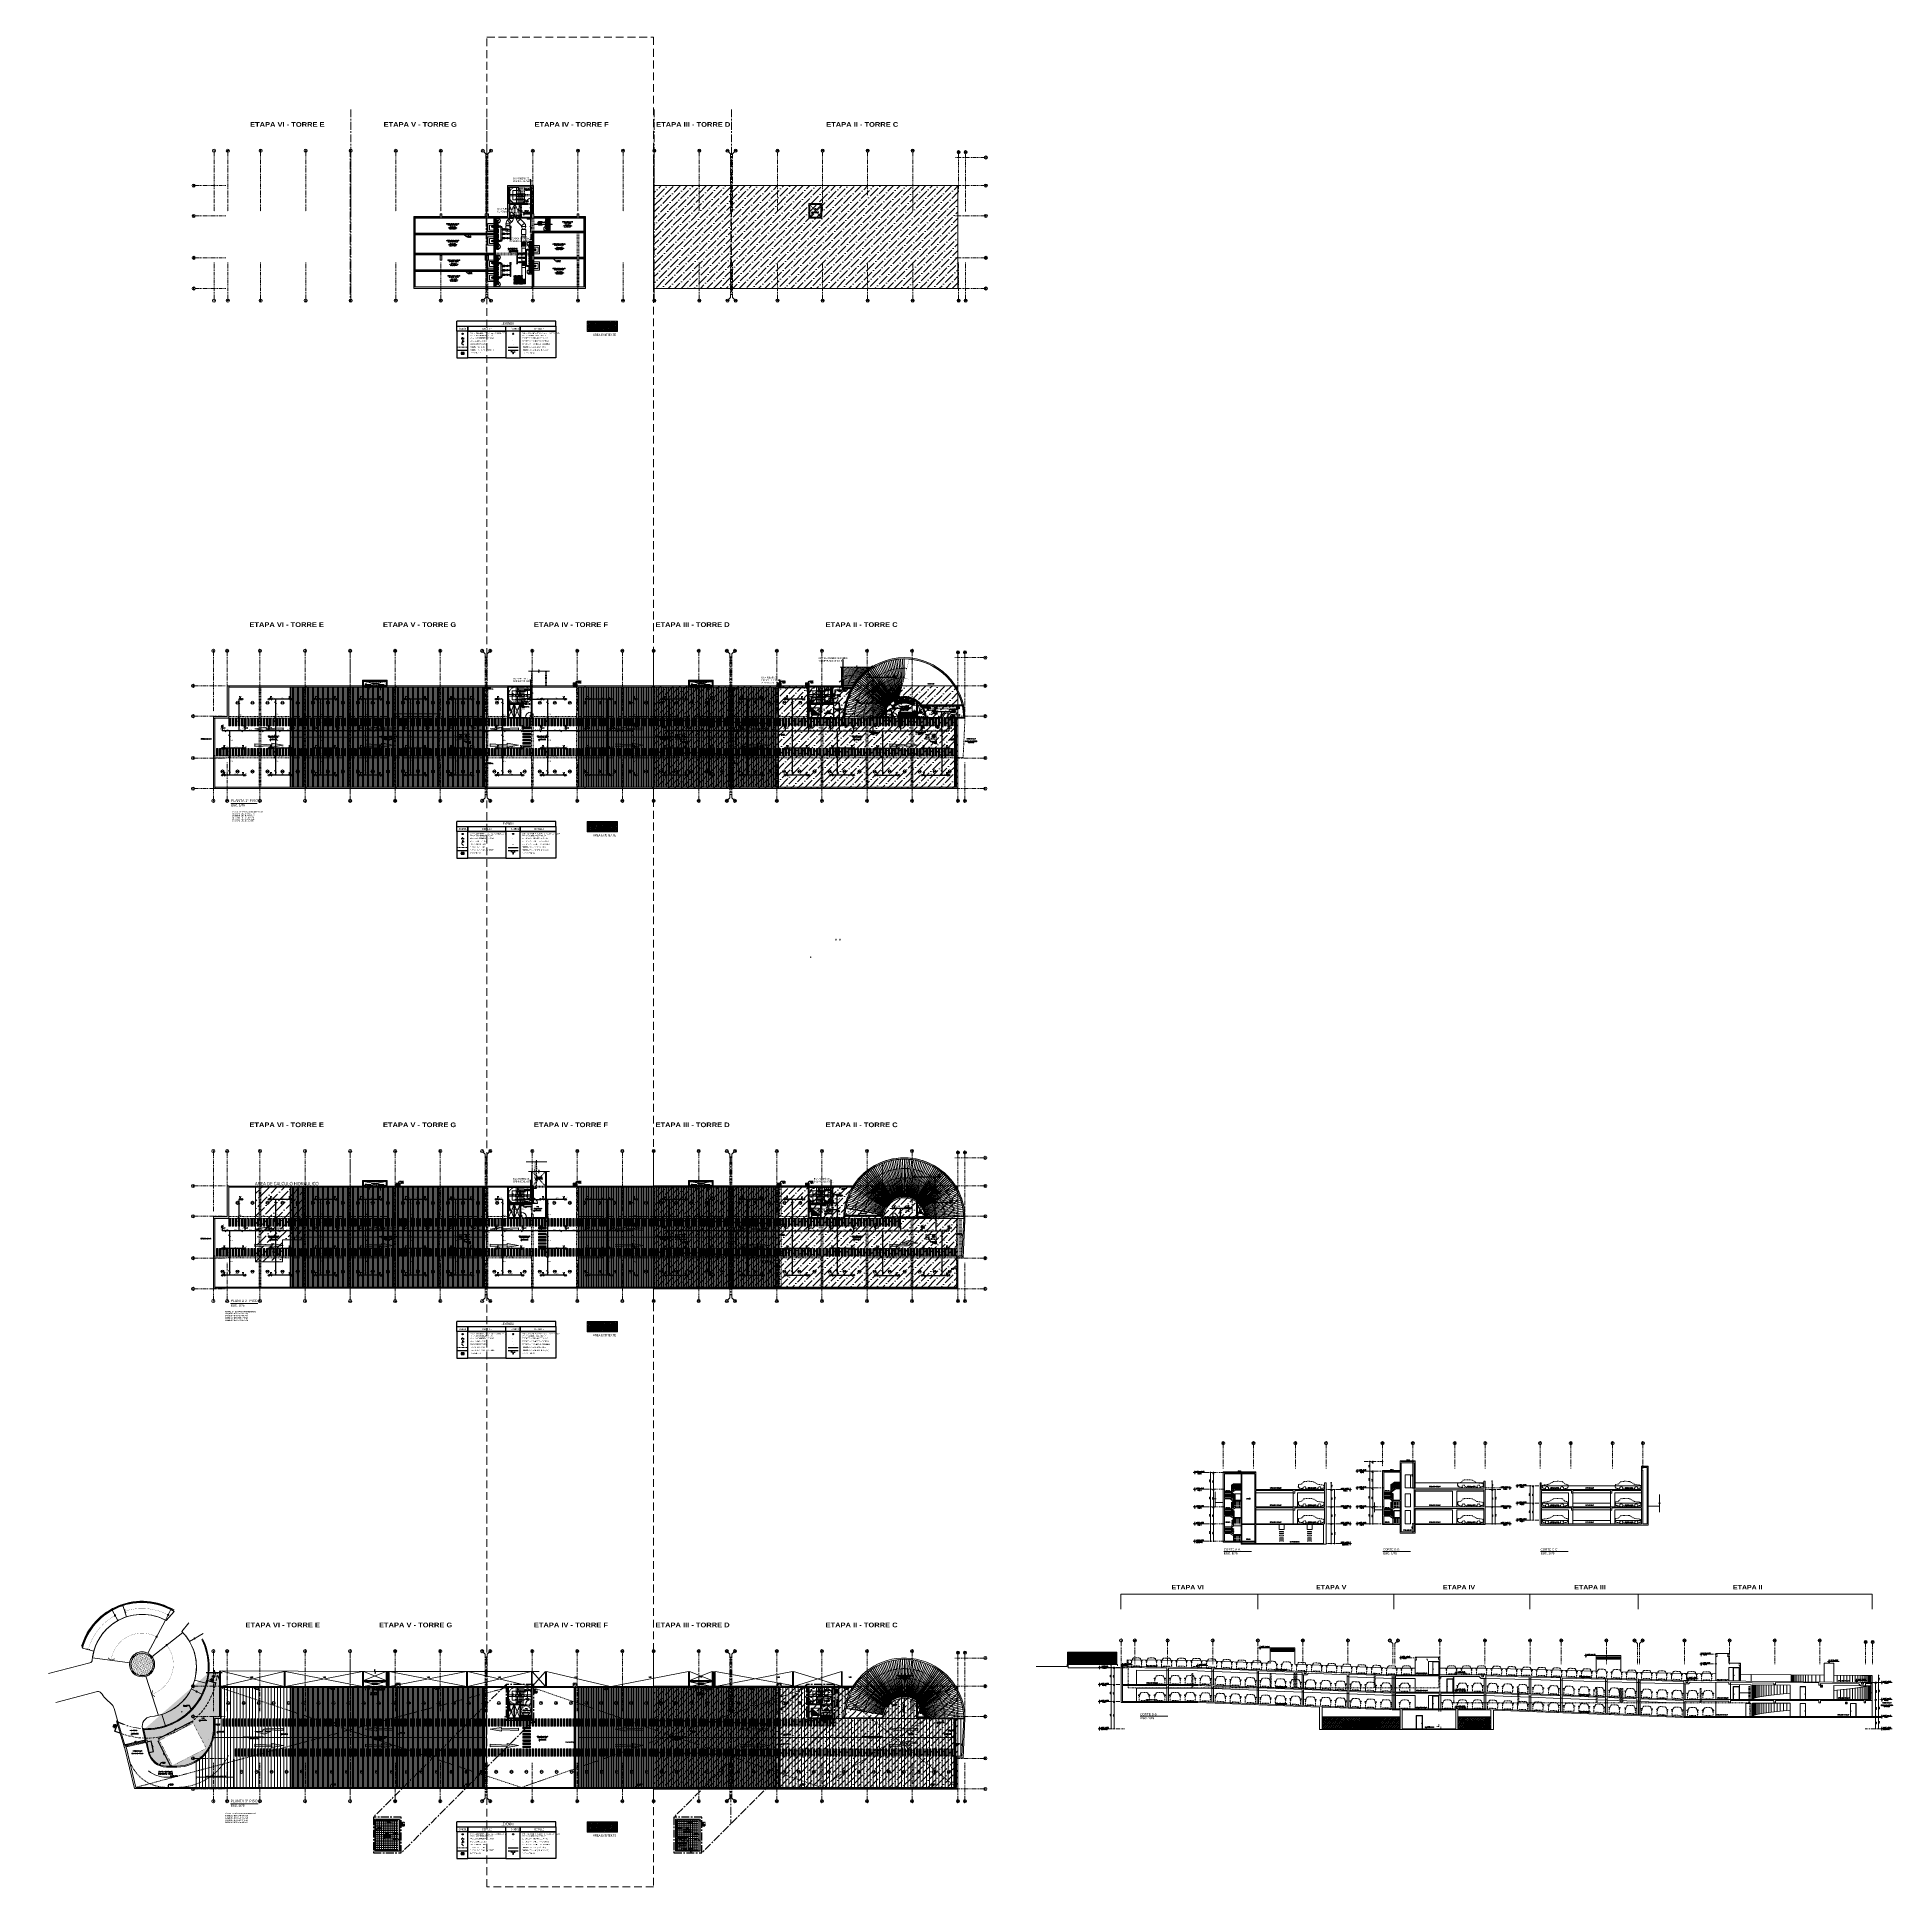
# Model space of a CAD drawing. Header units: millimetres. Extents: x 2085 to 2829, y 1347 to 1643.
# Drawn here: x 2085 to 2382.2, y 1347.2 to 1643 of the extents above; entities outside this region: 4.
import ezdxf
from ezdxf import colors
from ezdxf.entities.mleader import LeaderData, LeaderLine
from ezdxf.enums import TextEntityAlignment as Align
from ezdxf.math import Vec2, Vec3

# ---------------------------------------------------------------- set-up
doc = ezdxf.new("R2010")
doc.units = ezdxf.units.MM
doc.set_wipeout_variables(frame=1)
for name, pattern in [('CENTER', [2, 1.25, -0.25, 0.25, -0.25]), ('DASHDOT', [1, 0.5, -0.25, 0, -0.25]), ('DASHED2', [0.375, 0.25, -0.125]), ('HIDDEN', [0.375, 0.25, -0.125]), ('HIDDEN2', [0.1875, 0.125, -0.0625]), ('PHANTOM', [2.5, 1.25, -0.25, 0.25, -0.25, 0.25, -0.25]), ('PHANTOM2', [1.25, 0.625, -0.125, 0.125, -0.125, 0.125, -0.125]), ('X_Cisterna$0$DASHED2', [0.375, 0.25, -0.125])]:
    doc.linetypes.add(name, pattern=pattern)
doc.layers.get('0').update_dxf_attribs({"color": 251, "lineweight": 9})
doc.layers.get('DEFPOINTS').update_dxf_attribs({"color": 251, "lineweight": 9})
for name, color, linetype, lineweight in [('- APPIA - PLANTA - MUROS', 251, 'Continuous', 13), ('0-accesorios', 251, 'Continuous', 13), ('0-BLOCK-SANIT', 251, 'Continuous', 13), ('0-TUBERIAS', 251, 'Continuous', 13), ('00-GTI-Acoples', 251, 'Continuous', 13), ('00-W&D-block sanit', 251, 'Continuous', 13), ('00-W&D-RED DESAGUE', 251, 'Continuous', 13), ('000 SOS 911 - ACCESORIOS ACI', 3, 'Continuous', 20), ('000 SOS 911 ACCESORIOS', 3, 'Continuous', 20), ('000 SOS 911 Membrete', 7, 'Continuous', 25), ('000 SOS 911 ROCIADORES', 5, 'Continuous', 25), ('000 SOS 911 SOPORTES ACI', 3, 'Continuous', 25), ('000 SOS 911 TEXTOS ACI', 7, 'Continuous', 9), ('000 SOS 911 TUB. ENTERRADA  ACI', 5, 'DASHED2', 25), ('000 SOS 911 TUBERIA ACI', 3, 'Continuous', 25), ('000 SOS 911 TUBERIA ENTERRADA', 5, 'HIDDEN', 0), ('00_Grupo3S', 7, 'DASHED2', 0), ('@Textos diámetros', 251, 'Continuous', 13), ('A-02', 251, 'Continuous', 9), ('A-03', 251, 'Continuous', 9), ('A-06', 251, 'Continuous', 9), ('A-BARANDAS', 251, 'Continuous', 9), ('A-CONTENEDOR DE BASURA', 251, 'Continuous', 13), ('A-COTAS EXT', 251, 'Continuous', 9), ('A-COTAS INT', 251, 'Continuous', 13), ('A-EJES', 251, 'PHANTOM', 9), ('A-EQUIPAMIENTO', 251, 'Continuous', 13), ('A-ESTRUCTURA-HATCH', 251, 'Continuous', 13), ('A-ESTRUCTURA-MUROS', 251, 'Continuous', 13), ('A-ESTRUCTURA-PLACAS', 251, 'Continuous', 13), ('A-ESTRUCTURA-VIGAS', 251, 'HIDDEN2', 13), ('A-HATCH', 251, 'Continuous', 9), ('A-LINEAS', 251, 'Continuous', 9), ('A-MOBILIARIO', 251, 'Continuous', 13), ('A-MURO ALTO', 251, 'Continuous', 13), ('A-MURO BAJO', 251, 'Continuous', 9), ('A-MUROS', 251, 'Continuous', 9), ('A-NIVELES-NPT', 251, 'Continuous', 9), ('A-NUMERO ESTAC', 251, 'Continuous', 13), ('A-PROYECCIONES', 251, 'HIDDEN2', 9), ('A-PUERTAS', 251, 'Continuous', 9), ('A-SANITARIOS', 251, 'Continuous', 13), ('A-TEXTO-ACABADO PISO', 251, 'Continuous', 13), ('A-TEXTO-AMBIENTES', 251, 'Continuous', 9), ('A-TEXTO-INDICACIONES', 251, 'Continuous', 13), ('A-TEXTO-TITULOS', 251, 'Continuous', 9), ('A_20_Barandas', 251, 'Continuous', 13), ('A_30_DispositivosElect', 251, 'Continuous', 13), ('A_30_Extractores', 251, 'Continuous', 13), ('A_50_CortesElev', 251, 'CENTER', 13), ('A_50_CotasInt', 251, 'Continuous', 13), ('A_50_Proyecciones', 251, 'HIDDEN2', 13), ('A_50_Simbologia', 251, 'Continuous', 13), ('ACCESORIOS Y VALVULAS', 251, 'Continuous', 13), ('ACI', 3, 'ACI', 25), ('AUDIT_D_230315173324-1', 251, 'Continuous', 13), ('CIRCULACION PEATONAL', 251, 'Continuous', 13), ('Cotas', 251, 'Continuous', 13), ('DESAGUE', 251, 'Continuous', 13), ('DLP_MURO BAJO', 251, 'Continuous', 13), ('DLP_TEXTO AMBIENTE', 251, 'Continuous', 13), ('EJES', 251, 'CENTER', 13), ('HATCH', 251, 'Continuous', 13), ('L-03_EQUIP-ACCES', 251, 'Continuous', 13), ('L-04_EQ-MED-CONT', 251, 'Continuous', 13), ('L-06_EQ-FIN-CONT', 251, 'Continuous', 13), ('L3 Equipos y Ductos', 251, 'Continuous', 13), ('L4 Linea mediana', 251, 'Continuous', 13), ('L5 Linea mediana segmentada', 251, 'HIDDEN2', 13), ('L6 Linea fina', 251, 'Continuous', 13), ('Layer1', 1, 'Continuous', 9), ('MURO CF 120', 251, 'Continuous', 13), ('MURO CF 60', 251, 'Continuous', 13), ('MURO-BAJO', 251, 'Continuous', 13), ('P&R_ACI_LÍNEA CENTRAL', 251, 'PHANTOM', 13), ('Pavco', 251, 'Continuous', 13), ('relleno', 251, 'Continuous', 9), ('S-TUB PROY 2', 251, 'Continuous', 13), ('VEGETACION', 251, 'Continuous', 13), ('X_Cisterna$0$01', 251, 'Continuous', 13), ('X_Cisterna$0$POSTE', 251, 'Continuous', 13), ('X_Cisterna$0$SA-DOMW-EQPM', 251, 'Continuous', 13), ('X_Cisterna$0$SA-EL-EX', 251, 'Continuous', 13), ('X_Cisterna$0$SA-EQUI-CON', 251, 'Continuous', 13), ('X_TO4$0$A-MURO', 251, 'Continuous', 13)]:
    doc.layers.add(name, color=color, linetype=linetype, lineweight=lineweight)
doc.layers.add('A-ETAPAS', color=251, linetype='Continuous', lineweight=9, plot=False)
doc.layers.add('A_50_Vigas Chata', color=251, linetype='HIDDEN', lineweight=13, plot=False)
doc.layers.get('A_30_DispositivosElect').off()
doc.styles.add('APPIA -TEXTOS-GENERALES', font='isocp.shx', dxfattribs={"oblique": 15})
doc.styles.add('ARIAL', font='arial.ttf', dxfattribs={"width": 0.8})
doc.styles.add('ESC-50', font='romans.shx', dxfattribs={"width": 0.9, "height": 0.1})
doc.styles.add('general', font='arial.ttf')
doc.styles.add('JNV ING', font='romans.shx', dxfattribs={"width": 0.7, "oblique": 8, "height": 0.15})
doc.styles.add('MQTEXTO', font='romans.shx')
doc.styles.add('PIPE', font='ARIALN.TTF', dxfattribs={"width": 0.8})
doc.styles.add('R100-200', font='romans.shx', dxfattribs={"width": 0.8, "height": 0.3})
doc.styles.add('R160-75', font='ariblk.ttf', dxfattribs={"height": 0.6})
doc.styles.add('R175-75', font='GOTHIC.TTF', dxfattribs={"height": 0.4})
doc.styles.add('R80', font='romans.shx', dxfattribs={"width": 0.8, "oblique": 15, "height": 0.1})
doc.styles.add('ROMANS', font='romans.shx', dxfattribs={"width": 0.8})
doc.styles.add('TXT_COTAS', font='romans.shx', dxfattribs={"width": 0.8})
doc.linetypes.add('ACI', pattern='A,1.67,-0.3,["I",ARIAL,S=0.165,R=0,X=-0.165,Y=-0.0825],-0.025', length=1.995)
doc.linetypes.add('Fire-50-Wall', pattern='A,0.5,-0.075,["I",ESC-50,S=1,R=0,X=-0.03,Y=-0.05],-0.05', length=0.625)
doc.linetypes.add('ZIGZAG', pattern='A,0.00254,-5.08,[131,ltypeshp.shx,S=5.08,R=0,X=-5.08,Y=0],-10.16,[131,ltypeshp.shx,S=5.08,R=180,X=5.08,Y=0],-5.08', length=20.32254)
doc.dimstyles.new('COTA-75-I', dxfattribs={"dimtxt": 0.11, "dimasz": 0.075, "dimexe": 0.05, "dimexo": 0.15, "dimgap": 0.03, "dimtad": 1, "dimzin": 4, "dimdsep": 46, "dimtxsty": 'ROMANS', "dimblk": 'ARCHTICK', "dimcen": 0.09, "dimclrd": 7, "dimclre": 7, "dimclrt": 2, "dimadec": 0, "dimazin": 0, "dimtfac": 1.2, "dimtix": 1, "dimtmove": 2, "dimatfit": 3, "dimfxl": 0.05, "dimtolj": 1, "dimtzin": 4, "dimarcsym": 0})
doc.dimstyles.new('DLP-COTA 75', dxfattribs={"dimtxt": 0.11, "dimasz": 0.075, "dimexe": 0.1, "dimexo": 0.1, "dimgap": 0.03, "dimtad": 2, "dimzin": 4, "dimdsep": 46, "dimtxsty": 'TXT_COTAS', "dimblk": 'ARCHTICK', "dimcen": 0, "dimdle": 0.1, "dimclrd": 256, "dimclre": 256, "dimclrt": 2, "dimadec": 0, "dimazin": 0, "dimtfac": 1, "dimtix": 1, "dimtofl": 0, "dimtmove": 2, "dimatfit": 3, "dimfxl": 0.1, "dimfxlon": 1, "dimtolj": 1, "dimtzin": 0, "dimlwd": 9, "dimlwe": 9, "dimarcsym": 0})
pattern_1 = [(45, (-226278.28786, -8188240.62345), (-0.04490128060535, 0.04490128060535), [])]
pattern_2 = [(45, (-1.249632, 0), (-0.0265165, 0.0265165), [])]
pattern_3 = [(45, (-0.749632, 0), (-0.0265165, 0.0265165), [])]
pattern_4 = [(45, (-0.249632, 0), (-0.0265165, 0.0265165), [])]
pattern_5 = [(45, (0.250368, 0), (-0.0265165, 0.0265165), [])]
pattern_6 = [(45, (0.750368, 0), (-0.0265165, 0.0265165), [])]
pattern_7 = [(45, (1.250368, 0), (-0.0265165, 0.0265165), [])]
pattern_8 = [(45, (1.750368, 0), (-0.0265165, 0.0265165), [])]
pattern_9 = [(45, (2.250368, 0), (-0.0265165, 0.0265165), [])]
pattern_10 = [(45, (2.750368, 0), (-0.0265165, 0.0265165), [])]
pattern_11 = [(45, (3.250368, 0), (-0.0265165, 0.0265165), [])]
pattern_12 = [(45, (3.750368, 0), (-0.0265165, 0.0265165), [])]
pattern_13 = [(45, (4.250368, 0), (-0.0265165, 0.0265165), [])]
pattern_14 = [(45, (4.750368, 0), (-0.0265165, 0.0265165), [])]
pattern_15 = [(45, (5.250368, 0), (-0.0265165, 0.0265165), [])]
pattern_16 = [(45, (5.750368, 0), (-0.0265165, 0.0265165), [])]
pattern_17 = [(45, (6.250368, 0), (-0.0265165, 0.0265165), [])]
pattern_18 = [(45, (6.750368, 0), (-0.0265165, 0.0265165), [])]
pattern_19 = [(45, (7.250368, 0), (-0.0265165, 0.0265165), [])]
pattern_20 = [(45, (7.750368, 0), (-0.0265165, 0.0265165), [])]
pattern_21 = [(45, (8.250368, 0), (-0.0265165, 0.0265165), [])]
pattern_22 = [(45, (8.750368, 0), (-0.0265165, 0.0265165), [])]
pattern_23 = [(45, (9.250368, 0), (-0.0265165, 0.0265165), [])]
pattern_24 = [(45, (9.750368, 0), (-0.0265165, 0.0265165), [])]
pattern_25 = [(45, (10.250368, 0), (-0.0265165, 0.0265165), [])]
pattern_26 = [(45, (10.750368, 0), (-0.0265165, 0.0265165), [])]
pattern_27 = [(45, (11.250368, 0), (-0.0265165, 0.0265165), [])]
pattern_28 = [(45, (11.750368, 0), (-0.0265165, 0.0265165), [])]
pattern_29 = [(45, (12.250368, 0), (-0.0265165, 0.0265165), [])]
pattern_30 = [(45, (12.750368, 0), (-0.0265165, 0.0265165), [])]
pattern_31 = [(45, (13.250368, 0), (-0.0265165, 0.0265165), [])]
pattern_32 = [(45, (13.750368, 0), (-0.0265165, 0.0265165), [])]
pattern_33 = [(45, (14.250368, 0), (-0.0265165, 0.0265165), [])]
pattern_34 = [(45, (14.750368, 0), (-0.0265165, 0.0265165), [])]
pattern_35 = [(45, (15.250368, 0), (-0.0265165, 0.0265165), [])]
pattern_36 = [(45, (15.750368, 0), (-0.0265165, 0.0265165), [])]
pattern_37 = [(45, (16.250368, 0), (-0.0265165, 0.0265165), [])]
pattern_38 = [(45, (16.750368, 0), (-0.0265165, 0.0265165), [])]
pattern_39 = [(45, (17.250368, 0), (-0.0265165, 0.0265165), [])]
pattern_40 = [(45, (17.750368, 0), (-0.0265165, 0.0265165), [])]
pattern_41 = [(45, (18.250368, 0), (-0.0265165, 0.0265165), [])]
pattern_42 = [(45, (18.750368, 0), (-0.0265165, 0.0265165), [])]
pattern_43 = [(45, (19.250368, 0), (-0.0265165, 0.0265165), [])]
pattern_44 = [(45, (19.750368, 0), (-0.0265165, 0.0265165), [])]
pattern_45 = [(45, (20.250368, 0), (-0.0265165, 0.0265165), [])]
pattern_46 = [(45, (20.750368, 0), (-0.0265165, 0.0265165), [])]
pattern_47 = [(45, (21.250368, 0), (-0.0265165, 0.0265165), [])]
pattern_48 = [(45, (21.750368, 0), (-0.0265165, 0.0265165), [])]
pattern_49 = [(45, (22.250368, 0), (-0.0265165, 0.0265165), [])]
pattern_50 = [(45, (22.750368, 0), (-0.0265165, 0.0265165), [])]
pattern_51 = [(45, (23.250368, 0), (-0.0265165, 0.0265165), [])]
pattern_52 = [(45, (23.750368, 0), (-0.0265165, 0.0265165), [])]
pattern_53 = [(45, (24.250368, 0), (-0.0265165, 0.0265165), [])]
pattern_54 = [(45, (24.750368, 0), (-0.0265165, 0.0265165), [])]
pattern_55 = [(45, (25.250368, 0), (-0.0265165, 0.0265165), [])]
pattern_56 = [(45, (25.750368, 0), (-0.0265165, 0.0265165), [])]
pattern_57 = [(45, (26.250368, 0), (-0.0265165, 0.0265165), [])]
pattern_58 = [(45, (26.750368, 0), (-0.0265165, 0.0265165), [])]
pattern_59 = [(45, (27.250368, 0), (-0.0265165, 0.0265165), [])]
pattern_60 = [(45, (27.750368, 0), (-0.0265165, 0.0265165), [])]
pattern_61 = [(45, (28.250368, 0), (-0.0265165, 0.0265165), [])]
pattern_62 = [(45, (28.750368, 0), (-0.0265165, 0.0265165), [])]
pattern_63 = [(45, (29.250368, 0), (-0.0265165, 0.0265165), [])]
pattern_64 = [(45, (29.750368, 0), (-0.0265165, 0.0265165), [])]
pattern_65 = [(45, (30.250368, 0), (-0.0265165, 0.0265165), [])]
pattern_66 = [(45, (30.750368, 0), (-0.0265165, 0.0265165), [])]
pattern_67 = [(45, (31.250368, 0), (-0.0265165, 0.0265165), [])]
pattern_68 = [(45, (31.750368, 0), (-0.0265165, 0.0265165), [])]
pattern_69 = [(45, (32.250368, 0), (-0.0265165, 0.0265165), [])]
pattern_70 = [(45, (32.750368, 0), (-0.0265165, 0.0265165), [])]
pattern_71 = [(45, (33.250368, 0), (-0.0265165, 0.0265165), [])]
pattern_72 = [(45, (33.750368, 0), (-0.0265165, 0.0265165), [])]
pattern_73 = [(45, (34.250368, 0), (-0.0265165, 0.0265165), [])]
pattern_74 = [(45, (34.750368, 0), (-0.0265165, 0.0265165), [])]
pattern_75 = [(45, (35.250368, 0), (-0.0265165, 0.0265165), [])]
pattern_76 = [(45, (35.750368, 0), (-0.0265165, 0.0265165), [])]
pattern_77 = [(45, (36.250368, 0), (-0.0265165, 0.0265165), [])]
pattern_78 = [(45, (36.750368, 0), (-0.0265165, 0.0265165), [])]
pattern_79 = [(45, (37.250368, 0), (-0.0265165, 0.0265165), [])]
pattern_80 = [(45, (37.750368, 0), (-0.0265165, 0.0265165), [])]
pattern_81 = [(45, (38.250368, 0), (-0.0265165, 0.0265165), [])]
pattern_82 = [(45, (38.750368, 0), (-0.0265165, 0.0265165), [])]
pattern_83 = [(45, (39.250368, 0), (-0.0265165, 0.0265165), [])]
pattern_84 = [(45, (39.750368, 0), (-0.0265165, 0.0265165), [])]
pattern_85 = [(45, (40.250368, 0), (-0.0265165, 0.0265165), [])]
pattern_86 = [(45, (40.750368, 0), (-0.0265165, 0.0265165), [])]
pattern_87 = [(45, (41.250368, 0), (-0.0265165, 0.0265165), [])]
pattern_88 = [(45, (41.750368, 0), (-0.0265165, 0.0265165), [])]
pattern_89 = [(45, (42.250368, 0), (-0.0265165, 0.0265165), [])]
pattern_90 = [(45, (42.750368, 0), (-0.0265165, 0.0265165), [])]
pattern_91 = [(45, (43.250368, 0), (-0.0265165, 0.0265165), [])]
pattern_92 = [(45, (43.750368, 0), (-0.0265165, 0.0265165), [])]
pattern_93 = [(45, (44.250368, 0), (-0.0265165, 0.0265165), [])]
pattern_94 = [(45, (44.750368, 0), (-0.0265165, 0.0265165), [])]
pattern_95 = [(45, (45.250368, 0), (-0.0265165, 0.0265165), [])]
pattern_96 = [(45, (45.750368, 0), (-0.0265165, 0.0265165), [])]
pattern_97 = [(45, (46.250368, 0), (-0.0265165, 0.0265165), [])]
pattern_98 = [(45, (46.750368, 0), (-0.0265165, 0.0265165), [])]
pattern_99 = [(45, (47.250368, 0), (-0.0265165, 0.0265165), [])]
pattern_100 = [(45, (47.750368, 0), (-0.0265165, 0.0265165), [])]
pattern_101 = [(45, (48.250368, 0), (-0.0265165, 0.0265165), [])]
pattern_102 = [(45, (48.750368, 0), (-0.0265165, 0.0265165), [])]
pattern_103 = [(45, (49.250368, 0), (-0.0265165, 0.0265165), [])]
pattern_104 = [(45, (49.750368, 0), (-0.0265165, 0.0265165), [])]
pattern_105 = [(45, (50.250368, 0), (-0.0265165, 0.0265165), [])]
pattern_106 = [(45, (50.750368, 0), (-0.0265165, 0.0265165), [])]
pattern_107 = [(45, (51.250368, 0), (-0.0265165, 0.0265165), [])]
pattern_108 = [(45, (51.750368, 0), (-0.0265165, 0.0265165), [])]
pattern_109 = [(45, (52.250368, 0), (-0.0265165, 0.0265165), [])]
pattern_110 = [(45, (52.750368, 0), (-0.0265165, 0.0265165), [])]
pattern_111 = [(45, (53.250368, 0), (-0.0265165, 0.0265165), [])]
pattern_112 = [(45, (53.750368, 0), (-0.0265165, 0.0265165), [])]
pattern_113 = [(45, (54.250368, 0), (-0.0265165, 0.0265165), [])]
pattern_114 = [(45, (54.750368, 0), (-0.0265165, 0.0265165), [])]
pattern_115 = [(45, (55.250368, 0), (-0.0265165, 0.0265165), [])]
pattern_116 = [(45, (55.750368, 0), (-0.0265165, 0.0265165), [])]
pattern_117 = [(45, (56.250368, 0), (-0.0265165, 0.0265165), [])]
pattern_118 = [(45, (56.750368, 0), (-0.0265165, 0.0265165), [])]
pattern_119 = [(45, (57.250368, 0), (-0.0265165, 0.0265165), [])]
pattern_120 = [(45, (57.750368, 0), (-0.0265165, 0.0265165), [])]
pattern_121 = [(45, (58.250368, 0), (-0.0265165, 0.0265165), [])]
pattern_122 = [(45, (58.750368, 0), (-0.0265165, 0.0265165), [])]
pattern_123 = [(45, (59.250368, 0), (-0.0265165, 0.0265165), [])]
pattern_124 = [(45, (59.750368, 0), (-0.0265165, 0.0265165), [])]
pattern_125 = [(45, (60.250368, 0), (-0.0265165, 0.0265165), [])]
pattern_126 = [(45, (60.750368, 0), (-0.0265165, 0.0265165), [])]
pattern_127 = [(45, (61.250368, 0), (-0.0265165, 0.0265165), [])]
pattern_128 = [(45, (61.750368, 0), (-0.0265165, 0.0265165), [])]
pattern_129 = [(45, (62.250368, 0), (-0.0265165, 0.0265165), [])]
pattern_130 = [(45, (62.750368, 0), (-0.0265165, 0.0265165), [])]
pattern_131 = [(45, (63.250368, 0), (-0.0265165, 0.0265165), [])]
pattern_132 = [(45, (63.750368, 0), (-0.0265165, 0.0265165), [])]
pattern_133 = [(45, (64.250368, 0), (-0.0265165, 0.0265165), [])]
pattern_134 = [(45, (64.750368, 0), (-0.0265165, 0.0265165), [])]
pattern_135 = [(45, (65.250368, 0), (-0.0265165, 0.0265165), [])]
pattern_136 = [(45, (65.750368, 0), (-0.0265165, 0.0265165), [])]
pattern_137 = [(45, (66.250368, 0), (-0.0265165, 0.0265165), [])]
pattern_138 = [(45, (66.750368, 0), (-0.0265165, 0.0265165), [])]
pattern_139 = [(45, (67.250368, 0), (-0.0265165, 0.0265165), [])]
pattern_140 = [(45, (67.750368, 0), (-0.0265165, 0.0265165), [])]
pattern_141 = [(45, (68.250368, 0), (-0.0265165, 0.0265165), [])]
pattern_142 = [(45, (68.750368, 0), (-0.0265165, 0.0265165), [])]
pattern_143 = [(45, (69.250368, 0), (-0.0265165, 0.0265165), [])]
pattern_144 = [(45, (69.750368, 0), (-0.0265165, 0.0265165), [])]
pattern_145 = [(45, (70.250368, 0), (-0.0265165, 0.0265165), [])]
pattern_146 = [(45, (70.750368, 0), (-0.0265165, 0.0265165), [])]
pattern_147 = [(45, (71.250368, 0), (-0.0265165, 0.0265165), [])]
pattern_148 = [(45, (71.750368, 0), (-0.0265165, 0.0265165), [])]
pattern_149 = [(45, (72.250368, 0), (-0.0265165, 0.0265165), [])]
pattern_150 = [(45, (72.750368, 0), (-0.0265165, 0.0265165), [])]
pattern_151 = [(45, (73.250368, 0), (-0.0265165, 0.0265165), [])]
pattern_152 = [(45, (73.750368, 0), (-0.0265165, 0.0265165), [])]
pattern_153 = [(45, (74.250368, 0), (-0.0265165, 0.0265165), [])]
pattern_154 = [(45, (74.750368, 0), (-0.0265165, 0.0265165), [])]
pattern_155 = [(45, (75.250368, 0), (-0.0265165, 0.0265165), [])]
pattern_156 = [(45, (75.750368, 0), (-0.0265165, 0.0265165), [])]
pattern_157 = [(45, (76.250368, 0), (-0.0265165, 0.0265165), [])]
pattern_158 = [(45, (76.750368, 0), (-0.0265165, 0.0265165), [])]
pattern_159 = [(45, (77.250368, 0), (-0.0265165, 0.0265165), [])]
pattern_160 = [(45, (77.750368, 0), (-0.0265165, 0.0265165), [])]
pattern_161 = [(45, (78.250368, 0), (-0.0265165, 0.0265165), [])]
pattern_162 = [(45, (78.750368, 0), (-0.0265165, 0.0265165), [])]
pattern_163 = [(45, (79.250368, 0), (-0.0265165, 0.0265165), [])]
pattern_164 = [(45, (79.750368, 0), (-0.0265165, 0.0265165), [])]
pattern_165 = [(45, (80.250368, 0), (-0.0265165, 0.0265165), [])]
pattern_166 = [(45, (80.750368, 0), (-0.0265165, 0.0265165), [])]
pattern_167 = [(45, (81.250368, 0), (-0.0265165, 0.0265165), [])]
pattern_168 = [(45, (81.750368, 0), (-0.0265165, 0.0265165), [])]
pattern_169 = [(45, (82.250368, 0), (-0.0265165, 0.0265165), [])]
pattern_170 = [(45, (82.750368, 0), (-0.0265165, 0.0265165), [])]
pattern_171 = [(45, (83.250368, 0), (-0.0265165, 0.0265165), [])]
pattern_172 = [(45, (83.750368, 0), (-0.0265165, 0.0265165), [])]
pattern_173 = [(45, (84.250368, 0), (-0.0265165, 0.0265165), [])]
pattern_174 = [(45, (84.750368, 0), (-0.0265165, 0.0265165), [])]
pattern_175 = [(45, (85.250368, 0), (-0.0265165, 0.0265165), [])]
pattern_176 = [(45, (85.750368, 0), (-0.0265165, 0.0265165), [])]
pattern_177 = [(45, (86.250368, 0), (-0.0265165, 0.0265165), [])]
pattern_178 = [(45, (86.750368, 0), (-0.0265165, 0.0265165), [])]
pattern_179 = [(45, (87.250368, 0), (-0.0265165, 0.0265165), [])]
pattern_180 = [(45, (87.750368, 0), (-0.0265165, 0.0265165), [])]
pattern_181 = [(45, (88.250368, 0), (-0.0265165, 0.0265165), [])]
pattern_182 = [(45, (88.750368, 0), (-0.0265165, 0.0265165), [])]
pattern_183 = [(45, (89.250368, 0), (-0.0265165, 0.0265165), [])]
pattern_184 = [(45, (89.750368, 0), (-0.0265165, 0.0265165), [])]
pattern_185 = [(45, (90.250368, 0), (-0.0265165, 0.0265165), [])]
pattern_186 = [(45, (90.750368, 0), (-0.0265165, 0.0265165), [])]
pattern_187 = [(45, (91.250368, 0), (-0.0265165, 0.0265165), [])]
pattern_188 = [(45, (91.750368, 0), (-0.0265165, 0.0265165), [])]
pattern_189 = [(45, (92.250368, 0), (-0.0265165, 0.0265165), [])]
pattern_190 = [(45, (92.750368, 0), (-0.0265165, 0.0265165), [])]
pattern_191 = [(45, (93.250368, 0), (-0.0265165, 0.0265165), [])]
pattern_192 = [(45, (93.750368, 0), (-0.0265165, 0.0265165), [])]
pattern_193 = [(45, (94.250368, 0), (-0.0265165, 0.0265165), [])]
pattern_194 = [(45, (94.750368, 0), (-0.0265165, 0.0265165), [])]
pattern_195 = [(45, (95.250368, 0), (-0.0265165, 0.0265165), [])]
pattern_196 = [(45, (95.750368, 0), (-0.0265165, 0.0265165), [])]
pattern_197 = [(45, (96.250368, 0), (-0.0265165, 0.0265165), [])]
pattern_198 = [(45, (96.750368, 0), (-0.0265165, 0.0265165), [])]
pattern_199 = [(45, (97.250368, 0), (-0.0265165, 0.0265165), [])]
pattern_200 = [(45, (97.750368, 0), (-0.0265165, 0.0265165), [])]
pattern_201 = [(45, (98.250368, 0), (-0.0265165, 0.0265165), [])]
pattern_202 = [(45, (98.750368, 0), (-0.0265165, 0.0265165), [])]
pattern_203 = [(45, (99.250368, 0), (-0.0265165, 0.0265165), [])]
pattern_204 = [(45, (99.750368, 0), (-0.0265165, 0.0265165), [])]
pattern_205 = [(45, (100.250368, 0), (-0.0265165, 0.0265165), [])]
pattern_206 = [(45, (100.750368, 0), (-0.0265165, 0.0265165), [])]
pattern_207 = [(45, (101.250368, 0), (-0.0265165, 0.0265165), [])]
pattern_208 = [(45, (101.750368, 0), (-0.0265165, 0.0265165), [])]
pattern_209 = [(45, (102.250368, 0), (-0.0265165, 0.0265165), [])]
pattern_210 = [(45, (102.750368, 0), (-0.0265165, 0.0265165), [])]
pattern_211 = [(45, (103.250368, 0), (-0.0265165, 0.0265165), [])]
pattern_212 = [(45, (103.750368, 0), (-0.0265165, 0.0265165), [])]
pattern_213 = [(45, (104.250368, 0), (-0.0265165, 0.0265165), [])]
pattern_214 = [(45, (104.750368, 0), (-0.0265165, 0.0265165), [])]
pattern_215 = [(45, (105.250368, 0), (-0.0265165, 0.0265165), [])]
pattern_216 = [(45, (105.750368, 0), (-0.0265165, 0.0265165), [])]
pattern_217 = [(45, (106.250368, 0), (-0.0265165, 0.0265165), [])]
pattern_218 = [(45, (106.750368, 0), (-0.0265165, 0.0265165), [])]
pattern_219 = [(45, (107.250368, 0), (-0.0265165, 0.0265165), [])]
pattern_220 = [(45, (107.750368, 0), (-0.0265165, 0.0265165), [])]
pattern_221 = [(45, (108.250368, 0), (-0.0265165, 0.0265165), [])]
pattern_222 = [(45, (108.750368, 0), (-0.0265165, 0.0265165), [])]
pattern_223 = [(45, (109.250368, 0), (-0.0265165, 0.0265165), [])]
pattern_224 = [(45, (109.750368, 0), (-0.0265165, 0.0265165), [])]
pattern_225 = [(45, (110.250368, 0), (-0.0265165, 0.0265165), [])]
pattern_226 = [(45, (110.750368, 0), (-0.0265165, 0.0265165), [])]
pattern_227 = [(45, (111.250368, 0), (-0.0265165, 0.0265165), [])]
pattern_228 = [(45, (111.750368, 0), (-0.0265165, 0.0265165), [])]
pattern_229 = [(45, (112.250368, 0), (-0.0265165, 0.0265165), [])]
pattern_230 = [(45, (112.750368, 0), (-0.0265165, 0.0265165), [])]
pattern_231 = [(45, (113.250368, 0), (-0.0265165, 0.0265165), [])]
pattern_232 = [(45, (113.750368, 0), (-0.0265165, 0.0265165), [])]
pattern_233 = [(45, (114.250368, 0), (-0.0265165, 0.0265165), [])]
pattern_234 = [(45, (114.750368, 0), (-0.0265165, 0.0265165), [])]
pattern_235 = [(45, (-0.249632, 0), (-0.0265165, 0.0265165), [])]
pattern_236 = [(45, (0.250368, 0), (-0.0265165, 0.0265165), [])]
pattern_237 = [(45, (0.750368, 0), (-0.0265165, 0.0265165), [])]
pattern_238 = [(45, (1.250368, 0), (-0.0265165, 0.0265165), [])]
pattern_239 = [(45, (1.750368, 0), (-0.0265165, 0.0265165), [])]
pattern_240 = [(45, (2.250368, 0), (-0.0265165, 0.0265165), [])]
pattern_241 = [(45, (2.750368, 0), (-0.0265165, 0.0265165), [])]
pattern_242 = [(45, (3.250368, 0), (-0.0265165, 0.0265165), [])]
pattern_243 = [(45, (3.750368, 0), (-0.0265165, 0.0265165), [])]
pattern_244 = [(45, (4.250368, 0), (-0.0265165, 0.0265165), [])]
pattern_245 = [(45, (4.750368, 0), (-0.0265165, 0.0265165), [])]
pattern_246 = [(45, (5.250368, 0), (-0.0265165, 0.0265165), [])]
pattern_247 = [(45, (5.750368, 0), (-0.0265165, 0.0265165), [])]
pattern_248 = [(45, (6.250368, 0), (-0.0265165, 0.0265165), [])]
pattern_249 = [(45, (6.750368, 0), (-0.0265165, 0.0265165), [])]
pattern_250 = [(45, (7.250368, 0), (-0.0265165, 0.0265165), [])]
pattern_251 = [(45, (7.750368, 0), (-0.0265165, 0.0265165), [])]
pattern_252 = [(45, (31.250368, 0), (-0.0265165, 0.0265165), [])]
pattern_253 = [(45, (31.750368, 0), (-0.0265165, 0.0265165), [])]
pattern_254 = [(45, (63.250368, 0), (-0.0265165, 0.0265165), [])]
pattern_255 = [(45, (63.750368, 0), (-0.0265165, 0.0265165), [])]
pattern_256 = [(45, (64.250368, 0), (-0.0265165, 0.0265165), [])]
pattern_257 = [(45, (64.750368, 0), (-0.0265165, 0.0265165), [])]
pattern_258 = [(45, (65.250368, 0), (-0.0265165, 0.0265165), [])]
pattern_259 = [(45, (65.750368, 0), (-0.0265165, 0.0265165), [])]
pattern_260 = [(45, (66.250368, 0), (-0.0265165, 0.0265165), [])]
pattern_261 = [(45, (66.750368, 0), (-0.0265165, 0.0265165), [])]
pattern_262 = [(45, (67.250368, 0), (-0.0265165, 0.0265165), [])]
pattern_263 = [(45, (67.750368, 0), (-0.0265165, 0.0265165), [])]
pattern_264 = [(45, (68.250368, 0), (-0.0265165, 0.0265165), [])]
pattern_265 = [(45, (68.750368, 0), (-0.0265165, 0.0265165), [])]
pattern_266 = [(45, (69.250368, 0), (-0.0265165, 0.0265165), [])]
pattern_267 = [(45, (69.750368, 0), (-0.0265165, 0.0265165), [])]
pattern_268 = [(45, (70.250368, 0), (-0.0265165, 0.0265165), [])]
pattern_269 = [(45, (70.750368, 0), (-0.0265165, 0.0265165), [])]
pattern_270 = [(45, (71.250368, 0), (-0.0265165, 0.0265165), [])]
pattern_271 = [(45, (71.750368, 0), (-0.0265165, 0.0265165), [])]
pattern_272 = [(45, (72.250368, 0), (-0.0265165, 0.0265165), [])]
pattern_273 = [(45, (72.750368, 0), (-0.0265165, 0.0265165), [])]
pattern_274 = [(45, (73.250368, 0), (-0.0265165, 0.0265165), [])]
pattern_275 = [(45, (73.750368, 0), (-0.0265165, 0.0265165), [])]
pattern_276 = [(45, (74.250368, 0), (-0.0265165, 0.0265165), [])]
pattern_277 = [(45, (74.750368, 0), (-0.0265165, 0.0265165), [])]
pattern_278 = [(45, (75.250368, 0), (-0.0265165, 0.0265165), [])]
pattern_279 = [(45, (75.750368, 0), (-0.0265165, 0.0265165), [])]
pattern_280 = [(45, (76.250368, 0), (-0.0265165, 0.0265165), [])]
pattern_281 = [(45, (76.750368, 0), (-0.0265165, 0.0265165), [])]
pattern_282 = [(45, (77.250368, 0), (-0.0265165, 0.0265165), [])]
pattern_283 = [(45, (77.750368, 0), (-0.0265165, 0.0265165), [])]
pattern_284 = [(45, (78.250368, 0), (-0.0265165, 0.0265165), [])]
pattern_285 = [(45, (78.750368, 0), (-0.0265165, 0.0265165), [])]
pattern_286 = [(45, (79.250368, 0), (-0.0265165, 0.0265165), [])]
pattern_287 = [(45, (79.750368, 0), (-0.0265165, 0.0265165), [])]
pattern_288 = [(45, (80.250368, 0), (-0.0265165, 0.0265165), [])]
pattern_289 = [(45, (80.750368, 0), (-0.0265165, 0.0265165), [])]
pattern_290 = [(45, (81.250368, 0), (-0.0265165, 0.0265165), [])]
pattern_291 = [(45, (81.750368, 0), (-0.0265165, 0.0265165), [])]
pattern_292 = [(45, (82.250368, 0), (-0.0265165, 0.0265165), [])]
pattern_293 = [(45, (82.750368, 0), (-0.0265165, 0.0265165), [])]
pattern_294 = [(45, (83.250368, 0), (-0.0265165, 0.0265165), [])]
pattern_295 = [(45, (83.750368, 0), (-0.0265165, 0.0265165), [])]
pattern_296 = [(45, (84.250368, 0), (-0.0265165, 0.0265165), [])]
pattern_297 = [(45, (84.750368, 0), (-0.0265165, 0.0265165), [])]
pattern_298 = [(45, (85.250368, 0), (-0.0265165, 0.0265165), [])]
pattern_299 = [(45, (85.750368, 0), (-0.0265165, 0.0265165), [])]
pattern_300 = [(45, (86.250368, 0), (-0.0265165, 0.0265165), [])]
pattern_301 = [(45, (86.750368, 0), (-0.0265165, 0.0265165), [])]
pattern_302 = [(45, (87.250368, 0), (-0.0265165, 0.0265165), [])]
pattern_303 = [(45, (87.750368, 0), (-0.0265165, 0.0265165), [])]
pattern_304 = [(45, (88.250368, 0), (-0.0265165, 0.0265165), [])]
pattern_305 = [(45, (88.750368, 0), (-0.0265165, 0.0265165), [])]
pattern_306 = [(45, (89.250368, 0), (-0.0265165, 0.0265165), [])]
pattern_307 = [(45, (89.750368, 0), (-0.0265165, 0.0265165), [])]
pattern_308 = [(45, (90.250368, 0), (-0.0265165, 0.0265165), [])]
pattern_309 = [(45, (90.750368, 0), (-0.0265165, 0.0265165), [])]
pattern_310 = [(45, (91.250368, 0), (-0.0265165, 0.0265165), [])]
pattern_311 = [(45, (91.750368, 0), (-0.0265165, 0.0265165), [])]
pattern_312 = [(45, (92.250368, 0), (-0.0265165, 0.0265165), [])]
pattern_313 = [(45, (92.750368, 0), (-0.0265165, 0.0265165), [])]
pattern_314 = [(45, (93.250368, 0), (-0.0265165, 0.0265165), [])]
pattern_315 = [(45, (93.750368, 0), (-0.0265165, 0.0265165), [])]
pattern_316 = [(45, (94.250368, 0), (-0.0265165, 0.0265165), [])]
pattern_317 = [(45, (94.750368, 0), (-0.0265165, 0.0265165), [])]
pattern_318 = [(45, (95.250368, 0), (-0.0265165, 0.0265165), [])]
pattern_319 = [(45, (95.750368, 0), (-0.0265165, 0.0265165), [])]
pattern_320 = [(45, (96.250368, 0), (-0.0265165, 0.0265165), [])]
pattern_321 = [(45, (96.750368, 0), (-0.0265165, 0.0265165), [])]
pattern_322 = [(45, (97.250368, 0), (-0.0265165, 0.0265165), [])]
pattern_323 = [(45, (97.750368, 0), (-0.0265165, 0.0265165), [])]
pattern_324 = [(45, (98.250368, 0), (-0.0265165, 0.0265165), [])]
pattern_325 = [(45, (98.750368, 0), (-0.0265165, 0.0265165), [])]
pattern_326 = [(45, (99.250368, 0), (-0.0265165, 0.0265165), [])]
pattern_327 = [(45, (99.750368, 0), (-0.0265165, 0.0265165), [])]
pattern_328 = [(45, (114.11085, 0), (-0.0265165, 0.0265165), [])]
pattern_329 = [(45, (114.61085, 0), (-0.0265165, 0.0265165), [])]
pattern_330 = [(45, (115.11085, 0), (-0.0265165, 0.0265165), [])]
pattern_331 = [(45, (115.61085, 0), (-0.0265165, 0.0265165), [])]
pattern_332 = [(45, (116.11085, 0), (-0.0265165, 0.0265165), [])]
pattern_333 = [(45, (116.61085, 0), (-0.0265165, 0.0265165), [])]
pattern_334 = [(45, (117.11085, 0), (-0.0265165, 0.0265165), [])]
pattern_335 = [(45, (-224229.893065, -8186668.82397), (-0.03535533905933, 0.03535533905933), [])]
pattern_336 = [(45, (2160.365565, 1539.087875), (-0.03535534, 0.03535534), [])]
pattern_337 = [(45, (2210.249024, 1534.23568), (-0.03535534, 0.03535534), [])]
pattern_338 = [(45, (-224229.89346, -8186708.82434), (-0.03535533905933, 0.03535533905933), [])]
pattern_339 = [(45, (2166.415836, 1454.087505), (-0.03535534, 0.03535534), [])]
pattern_340 = [(45, (2210.24863, 1494.23531), (-0.03535534, 0.03535534), [])]
pattern_341 = [(45, (-224229.89413, -8186788.8217), (-0.03535533905933, 0.03535533905933), [])]
pattern_342 = [(45, (2210.24796, 1454.23795), (-0.03535534, 0.03535534), [])]
pattern_343 = [(45, (2210.22296, 1374.23795), (-0.03535534, 0.03535534), [])]
pattern_344 = [(45, (-224231.686524, -8186668.821733), (-0.03535533905933, 0.03535533905933), [])]

# ---------------------------------------------------------------- blocks, each defined once
blk = doc.blocks.new('A$C69A92EB5')
at = {"layer": 'A-PROYECCIONES', "color": 252, "ltscale": 0.7}
for p, q in [((-2.17, 0.29), (-2.17, 0.22)), ((-2.1, 0.22), (-2.17, 0.22)), ((-1.64, 0.74), (-2.11, 0.66)), ((-1.98, 0.14), (-2.06, 0.12)), ((-1.93, 0.07), (-2.06, 0.07)), ((-1.93, 0.07), (-1.77, 0.02)), ((-1.77, 0.02), (-1.4, 0.02)), ((-1.25, 1.12), (-1.64, 0.74)), ((-0.87, 0), (-0.94, 0.04)), ((0.91, 0), (-0.87, 0)), ((0.91, 0.71), (0.2, 1.13)), ((0.91, 0.71), (1.88, 0.57)), ((0.91, 0), (0.99, 0.07)), ((1.77, 0.1), (1.84, 0.06)), ((1.84, 0.06), (1.91, 0.11)), ((1.92, 0.5), (1.88, 0.57)), ((1.91, 0.11), (1.89, 0.16)), ((1.94, 0.16), (1.89, 0.16)), ((2, 0.33), (1.93, 0.36)), ((1.96, 0.22), (2, 0.22)), ((2, 0.22), (2, 0.33))]:
    blk.add_line(p, q, dxfattribs=at)
for centre in [(-1.18, 0.09), (1.22, 0.09)]:
    blk.add_circle(centre, 0.238, dxfattribs=at)
for centre, radius, start, end in [((-2.1, 0.29), 0.07, 90, 180), ((-1.98, 0.48), 0.169, 160.2802, 223.6862), ((-2, 0.52), 0.139, 143.2856, 174.5745), ((-2.06, 0.63), 0.0529, 144.5797, 206.5352), ((-1.98, 0.27), 0.129, 201.1239, 270), ((-2.05, 0.1), 0.0269, 129.8126, 230.1874), ((-1.2, 1.07), 0.07, 96.8241, 135.38), ((-0.51, -4.64), 5.82, 82.9344, 96.8241), ((1.44, 0.56), 0.559, 270, 305.3582), ((1.84, 0.4), 0.125, 334.4822, 50.1738), ((2.06, 0.16), 0.115, 145.5522, 179.8152)]:
    blk.add_arc(centre, radius, start, end, dxfattribs=at)
blk = doc.blocks.new('_ArchTick')
at = {"color": 0, "linetype": 'ByBlock', "const_width": 0.15}
blk.add_lwpolyline([(-0.5, -0.5), (0.5, 0.5)], dxfattribs=at)
blk = doc.blocks.new('*D95')
at = {"layer": 'A-COTAS EXT', "lineweight": 9, "transparency": 16777216}
for p, q in [((2272.77, 1410.77), (2272.57, 1410.77)), ((2272.67, 1407.87), (2272.67, 1410.87)), ((2272.77, 1407.97), (2272.57, 1407.97))]:
    blk.add_line(p, q, dxfattribs=at)
at = {"layer": 'DEFPOINTS', "color": 0, "transparency": 16777216}
for p in [(2272.67, 1410.77), (2273.07, 1410.77), (2273.51, 1407.97)]:
    blk.add_point(p, dxfattribs=at)
at = {"layer": 'A-COTAS EXT', "lineweight": 9, "transparency": 16777216, "xscale": 0.075, "yscale": 0.075, "zscale": 0.075}
for p, rotation in [((2272.67, 1410.77), 90), ((2272.67, 1407.97), 270)]:
    blk.add_blockref('_ArchTick', p, dxfattribs=dict(at, rotation=rotation))
at = {"layer": 'A-COTAS EXT', "color": 2, "transparency": 16777216, "insert": (2272.58, 1409.37), "char_height": 0.12, "attachment_point": 5, "rotation": 90, "style": 'TXT_COTAS'}
blk.add_mtext('\\A1;2.80', dxfattribs=at)
blk = doc.blocks.new('*D96')
at = {"layer": 'A-COTAS EXT', "lineweight": 9, "transparency": 16777216}
for p, q in [((2273.27, 1410.62), (2273.07, 1410.62)), ((2273.17, 1407.87), (2273.17, 1410.72)), ((2273.27, 1407.97), (2273.07, 1407.97))]:
    blk.add_line(p, q, dxfattribs=at)
at = {"layer": 'DEFPOINTS', "color": 0, "transparency": 16777216}
for p in [(2273.17, 1410.62), (2273.51, 1410.62), (2273.51, 1407.97)]:
    blk.add_point(p, dxfattribs=at)
at = {"layer": 'A-COTAS EXT', "lineweight": 9, "transparency": 16777216, "xscale": 0.075, "yscale": 0.075, "zscale": 0.075}
for p, rotation in [((2273.17, 1410.62), 90), ((2273.17, 1407.97), 270)]:
    blk.add_blockref('_ArchTick', p, dxfattribs=dict(at, rotation=rotation))
at = {"layer": 'A-COTAS EXT', "color": 2, "transparency": 16777216, "insert": (2273.08, 1409.3), "char_height": 0.12, "attachment_point": 5, "rotation": 90, "style": 'TXT_COTAS'}
blk.add_mtext('\\A1;2.65', dxfattribs=at)
blk = doc.blocks.new('*D97')
at = {"layer": 'A-COTAS EXT', "lineweight": 9, "transparency": 16777216}
for p, q in [((2273.27, 1410.77), (2273.07, 1410.77)), ((2273.27, 1410.62), (2273.07, 1410.62)), ((2273.17, 1410.77), (2273.17, 1410.85)), ((2273.17, 1410.62), (2273.17, 1410.55))]:
    blk.add_line(p, q, dxfattribs=at)
at = {"layer": 'DEFPOINTS', "color": 0, "transparency": 16777216}
for p in [(2273.17, 1410.77), (2273.5, 1410.77), (2273.51, 1410.62)]:
    blk.add_point(p, dxfattribs=at)
at = {"layer": 'A-COTAS EXT', "lineweight": 9, "transparency": 16777216, "xscale": 0.075, "yscale": 0.075, "zscale": 0.075}
for p, rotation in [((2273.17, 1410.77), 270), ((2273.17, 1410.62), 90)]:
    blk.add_blockref('_ArchTick', p, dxfattribs=dict(at, rotation=rotation))
at = {"layer": 'A-COTAS EXT', "color": 2, "transparency": 16777216, "insert": (2273.08, 1410.7), "char_height": 0.12, "attachment_point": 5, "rotation": 90, "style": 'TXT_COTAS'}
blk.add_mtext('\\A1;.15', dxfattribs=at)
blk = doc.blocks.new('*D98')
at = {"layer": 'A-COTAS EXT', "lineweight": 9, "transparency": 16777216}
for p, q in [((2272.77, 1407.97), (2272.57, 1407.97)), ((2272.67, 1405.17), (2272.67, 1408.07)), ((2272.77, 1405.27), (2272.57, 1405.27))]:
    blk.add_line(p, q, dxfattribs=at)
at = {"layer": 'DEFPOINTS', "color": 0, "transparency": 16777216}
for p in [(2272.67, 1407.97), (2273.07, 1407.97), (2273.51, 1405.27)]:
    blk.add_point(p, dxfattribs=at)
at = {"layer": 'A-COTAS EXT', "lineweight": 9, "transparency": 16777216, "xscale": 0.075, "yscale": 0.075, "zscale": 0.075}
for p, rotation in [((2272.67, 1407.97), 90), ((2272.67, 1405.27), 270)]:
    blk.add_blockref('_ArchTick', p, dxfattribs=dict(at, rotation=rotation))
at = {"layer": 'A-COTAS EXT', "color": 2, "transparency": 16777216, "insert": (2272.58, 1406.62), "char_height": 0.12, "attachment_point": 5, "rotation": 90, "style": 'TXT_COTAS'}
blk.add_mtext('\\A1;2.70', dxfattribs=at)
blk = doc.blocks.new('*D99')
at = {"layer": 'A-COTAS EXT', "lineweight": 9, "transparency": 16777216}
for p, q in [((2273.27, 1407.82), (2273.07, 1407.82)), ((2273.17, 1405.17), (2273.17, 1407.92)), ((2273.27, 1405.27), (2273.07, 1405.27))]:
    blk.add_line(p, q, dxfattribs=at)
at = {"layer": 'DEFPOINTS', "color": 0, "transparency": 16777216}
for p in [(2273.17, 1407.82), (2273.51, 1407.82), (2273.51, 1405.27)]:
    blk.add_point(p, dxfattribs=at)
at = {"layer": 'A-COTAS EXT', "lineweight": 9, "transparency": 16777216, "xscale": 0.075, "yscale": 0.075, "zscale": 0.075}
for p, rotation in [((2273.17, 1407.82), 90), ((2273.17, 1405.27), 270)]:
    blk.add_blockref('_ArchTick', p, dxfattribs=dict(at, rotation=rotation))
at = {"layer": 'A-COTAS EXT', "color": 2, "transparency": 16777216, "insert": (2273.08, 1406.55), "char_height": 0.12, "attachment_point": 5, "rotation": 90, "style": 'TXT_COTAS'}
blk.add_mtext('\\A1;2.55', dxfattribs=at)
blk = doc.blocks.new('*D100')
at = {"layer": 'A-COTAS EXT', "lineweight": 9, "transparency": 16777216}
for p, q in [((2273.27, 1407.97), (2273.07, 1407.97)), ((2273.27, 1407.82), (2273.07, 1407.82)), ((2273.17, 1407.97), (2273.17, 1408.05)), ((2273.17, 1407.82), (2273.17, 1407.75))]:
    blk.add_line(p, q, dxfattribs=at)
at = {"layer": 'DEFPOINTS', "color": 0, "transparency": 16777216}
for p in [(2273.17, 1407.97), (2273.5, 1407.97), (2273.51, 1407.82)]:
    blk.add_point(p, dxfattribs=at)
at = {"layer": 'A-COTAS EXT', "lineweight": 9, "transparency": 16777216, "xscale": 0.075, "yscale": 0.075, "zscale": 0.075}
for p, rotation in [((2273.17, 1407.97), 270), ((2273.17, 1407.82), 90)]:
    blk.add_blockref('_ArchTick', p, dxfattribs=dict(at, rotation=rotation))
at = {"layer": 'A-COTAS EXT', "color": 2, "transparency": 16777216, "insert": (2273.08, 1407.9), "char_height": 0.12, "attachment_point": 5, "rotation": 90, "style": 'TXT_COTAS'}
blk.add_mtext('\\A1;.15', dxfattribs=at)
blk = doc.blocks.new('*D101')
at = {"layer": 'A-COTAS EXT', "lineweight": 9, "transparency": 16777216}
for p, q in [((2272.77, 1413.47), (2272.57, 1413.47)), ((2272.67, 1410.67), (2272.67, 1413.57)), ((2272.77, 1410.77), (2272.57, 1410.77))]:
    blk.add_line(p, q, dxfattribs=at)
at = {"layer": 'DEFPOINTS', "color": 0, "transparency": 16777216}
for p in [(2272.67, 1413.47), (2273.07, 1413.47), (2273.51, 1410.77)]:
    blk.add_point(p, dxfattribs=at)
at = {"layer": 'A-COTAS EXT', "lineweight": 9, "transparency": 16777216, "xscale": 0.075, "yscale": 0.075, "zscale": 0.075}
for p, rotation in [((2272.67, 1413.47), 90), ((2272.67, 1410.77), 270)]:
    blk.add_blockref('_ArchTick', p, dxfattribs=dict(at, rotation=rotation))
at = {"layer": 'A-COTAS EXT', "color": 2, "transparency": 16777216, "insert": (2272.58, 1412.12), "char_height": 0.12, "attachment_point": 5, "rotation": 90, "style": 'TXT_COTAS'}
blk.add_mtext('\\A1;2.70', dxfattribs=at)
blk = doc.blocks.new('*D102')
at = {"layer": 'A-COTAS EXT', "lineweight": 9, "transparency": 16777216}
for p, q in [((2273.27, 1413.27), (2273.07, 1413.27)), ((2273.17, 1410.67), (2273.17, 1413.37)), ((2273.27, 1410.77), (2273.07, 1410.77))]:
    blk.add_line(p, q, dxfattribs=at)
at = {"layer": 'DEFPOINTS', "color": 0, "transparency": 16777216}
for p in [(2273.17, 1413.27), (2273.51, 1413.27, 0), (2273.51, 1410.77)]:
    blk.add_point(p, dxfattribs=at)
at = {"layer": 'A-COTAS EXT', "lineweight": 9, "transparency": 16777216, "xscale": 0.075, "yscale": 0.075, "zscale": 0.075}
for p, rotation in [((2273.17, 1413.27), 90), ((2273.17, 1410.77), 270)]:
    blk.add_blockref('_ArchTick', p, dxfattribs=dict(at, rotation=rotation))
at = {"layer": 'A-COTAS EXT', "color": 2, "transparency": 16777216, "insert": (2273.08, 1412.02), "char_height": 0.12, "attachment_point": 5, "rotation": 90, "style": 'TXT_COTAS'}
blk.add_mtext('\\A1;2.50', dxfattribs=at)
blk = doc.blocks.new('*D103')
at = {"layer": 'A-COTAS EXT', "lineweight": 9, "transparency": 16777216}
for p, q in [((2292.39, 1410.72), (2292.59, 1410.72)), ((2292.49, 1407.87), (2292.49, 1410.82)), ((2292.39, 1407.97), (2292.59, 1407.97))]:
    blk.add_line(p, q, dxfattribs=at)
at = {"layer": 'DEFPOINTS', "color": 0, "transparency": 16777216}
for p in [(2292.1, 1410.72), (2292.49, 1410.72), (2291.65, 1407.97)]:
    blk.add_point(p, dxfattribs=at)
at = {"layer": 'A-COTAS EXT', "lineweight": 9, "transparency": 16777216, "xscale": 0.075, "yscale": 0.075, "zscale": 0.075}
for p, rotation in [((2292.49, 1410.72), 90), ((2292.49, 1407.97), 270)]:
    blk.add_blockref('_ArchTick', p, dxfattribs=dict(at, rotation=rotation))
at = {"layer": 'A-COTAS EXT', "color": 2, "transparency": 16777216, "insert": (2292.58, 1409.35), "char_height": 0.12, "attachment_point": 5, "rotation": 90, "style": 'TXT_COTAS'}
blk.add_mtext('\\A1;2.75', dxfattribs=at)
blk = doc.blocks.new('*D104')
at = {"layer": 'A-COTAS EXT', "lineweight": 9, "transparency": 16777216}
for p, q in [((2291.89, 1410.57), (2292.09, 1410.57)), ((2291.99, 1407.87), (2291.99, 1410.67)), ((2291.89, 1407.97), (2292.09, 1407.97))]:
    blk.add_line(p, q, dxfattribs=at)
at = {"layer": 'DEFPOINTS', "color": 0, "transparency": 16777216}
for p in [(2291.65, 1410.57), (2291.99, 1410.57), (2291.65, 1407.97)]:
    blk.add_point(p, dxfattribs=at)
at = {"layer": 'A-COTAS EXT', "lineweight": 9, "transparency": 16777216, "xscale": 0.075, "yscale": 0.075, "zscale": 0.075}
for p, rotation in [((2291.99, 1410.57), 90), ((2291.99, 1407.97), 270)]:
    blk.add_blockref('_ArchTick', p, dxfattribs=dict(at, rotation=rotation))
at = {"layer": 'A-COTAS EXT', "color": 2, "transparency": 16777216, "insert": (2292.08, 1409.27), "char_height": 0.12, "attachment_point": 5, "rotation": 90, "style": 'TXT_COTAS'}
blk.add_mtext('\\A1;2.60', dxfattribs=at)
blk = doc.blocks.new('*D105')
at = {"layer": 'A-COTAS EXT', "lineweight": 9, "transparency": 16777216}
for p, q in [((2291.89, 1410.72), (2292.09, 1410.72)), ((2291.89, 1410.57), (2292.09, 1410.57)), ((2291.99, 1410.72), (2291.99, 1410.8)), ((2291.99, 1410.57), (2291.99, 1410.5))]:
    blk.add_line(p, q, dxfattribs=at)
at = {"layer": 'DEFPOINTS', "color": 0, "transparency": 16777216}
for p in [(2291.65, 1410.57), (2291.66, 1410.72), (2291.99, 1410.72)]:
    blk.add_point(p, dxfattribs=at)
at = {"layer": 'A-COTAS EXT', "lineweight": 9, "transparency": 16777216, "xscale": 0.075, "yscale": 0.075, "zscale": 0.075}
for p, rotation in [((2291.99, 1410.72), 270), ((2291.99, 1410.57), 90)]:
    blk.add_blockref('_ArchTick', p, dxfattribs=dict(at, rotation=rotation))
at = {"layer": 'A-COTAS EXT', "color": 2, "transparency": 16777216, "insert": (2292.08, 1410.65), "char_height": 0.12, "attachment_point": 5, "rotation": 90, "style": 'TXT_COTAS'}
blk.add_mtext('\\A1;.15', dxfattribs=at)
blk = doc.blocks.new('*D106')
at = {"layer": 'A-COTAS EXT', "lineweight": 9, "transparency": 16777216}
for p, q in [((2292.39, 1407.97), (2292.59, 1407.97)), ((2292.49, 1405.17), (2292.49, 1408.07)), ((2292.39, 1405.27), (2292.59, 1405.27))]:
    blk.add_line(p, q, dxfattribs=at)
at = {"layer": 'DEFPOINTS', "color": 0, "transparency": 16777216}
for p in [(2292.1, 1407.97), (2292.49, 1407.97), (2291.65, 1405.27)]:
    blk.add_point(p, dxfattribs=at)
at = {"layer": 'A-COTAS EXT', "lineweight": 9, "transparency": 16777216, "xscale": 0.075, "yscale": 0.075, "zscale": 0.075}
for p, rotation in [((2292.49, 1407.97), 90), ((2292.49, 1405.27), 270)]:
    blk.add_blockref('_ArchTick', p, dxfattribs=dict(at, rotation=rotation))
at = {"layer": 'A-COTAS EXT', "color": 2, "transparency": 16777216, "insert": (2292.58, 1406.62), "char_height": 0.12, "attachment_point": 5, "rotation": 90, "style": 'TXT_COTAS'}
blk.add_mtext('\\A1;2.70', dxfattribs=at)
blk = doc.blocks.new('*D107')
at = {"layer": 'A-COTAS EXT', "lineweight": 9, "transparency": 16777216}
for p, q in [((2291.89, 1407.82), (2292.09, 1407.82)), ((2291.99, 1405.17), (2291.99, 1407.92)), ((2291.89, 1405.27), (2292.09, 1405.27))]:
    blk.add_line(p, q, dxfattribs=at)
at = {"layer": 'DEFPOINTS', "color": 0, "transparency": 16777216}
for p in [(2291.65, 1407.82), (2291.99, 1407.82), (2291.65, 1405.27)]:
    blk.add_point(p, dxfattribs=at)
at = {"layer": 'A-COTAS EXT', "lineweight": 9, "transparency": 16777216, "xscale": 0.075, "yscale": 0.075, "zscale": 0.075}
for p, rotation in [((2291.99, 1407.82), 90), ((2291.99, 1405.27), 270)]:
    blk.add_blockref('_ArchTick', p, dxfattribs=dict(at, rotation=rotation))
at = {"layer": 'A-COTAS EXT', "color": 2, "transparency": 16777216, "insert": (2292.08, 1406.55), "char_height": 0.12, "attachment_point": 5, "rotation": 90, "style": 'TXT_COTAS'}
blk.add_mtext('\\A1;2.55', dxfattribs=at)
blk = doc.blocks.new('*D108')
at = {"layer": 'A-COTAS EXT', "lineweight": 9, "transparency": 16777216}
for p, q in [((2291.89, 1407.97), (2292.09, 1407.97)), ((2291.89, 1407.82), (2292.09, 1407.82)), ((2291.99, 1407.97), (2291.99, 1408.05)), ((2291.99, 1407.82), (2291.99, 1407.75))]:
    blk.add_line(p, q, dxfattribs=at)
at = {"layer": 'DEFPOINTS', "color": 0, "transparency": 16777216}
for p in [(2291.65, 1407.82), (2291.66, 1407.97), (2291.99, 1407.97)]:
    blk.add_point(p, dxfattribs=at)
at = {"layer": 'A-COTAS EXT', "lineweight": 9, "transparency": 16777216, "xscale": 0.075, "yscale": 0.075, "zscale": 0.075}
for p, rotation in [((2291.99, 1407.97), 270), ((2291.99, 1407.82), 90)]:
    blk.add_blockref('_ArchTick', p, dxfattribs=dict(at, rotation=rotation))
at = {"layer": 'A-COTAS EXT', "color": 2, "transparency": 16777216, "insert": (2292.08, 1407.9), "char_height": 0.12, "attachment_point": 5, "rotation": 90, "style": 'TXT_COTAS'}
blk.add_mtext('\\A1;.15', dxfattribs=at)
blk = doc.blocks.new('*D109')
at = {"layer": 'A-COTAS EXT', "lineweight": 9, "transparency": 16777216}
for p, q in [((2291.89, 1411.82), (2292.09, 1411.82)), ((2291.99, 1410.62), (2291.99, 1411.92)), ((2291.89, 1410.72), (2292.09, 1410.72))]:
    blk.add_line(p, q, dxfattribs=at)
at = {"layer": 'DEFPOINTS', "color": 0, "transparency": 16777216}
for p in [(2291.17, 1411.82, 0), (2291.99, 1411.82), (2291.65, 1410.72)]:
    blk.add_point(p, dxfattribs=at)
at = {"layer": 'A-COTAS EXT', "lineweight": 9, "transparency": 16777216, "xscale": 0.075, "yscale": 0.075, "zscale": 0.075}
for p, rotation in [((2291.99, 1411.82), 90), ((2291.99, 1410.72), 270)]:
    blk.add_blockref('_ArchTick', p, dxfattribs=dict(at, rotation=rotation))
at = {"layer": 'A-COTAS EXT', "color": 2, "transparency": 16777216, "insert": (2292.08, 1411.27), "char_height": 0.12, "attachment_point": 5, "rotation": 90, "style": 'TXT_COTAS'}
blk.add_mtext('\\A1;1.10', dxfattribs=at)
blk = doc.blocks.new('*D110')
at = {"layer": 'A-COTAS EXT', "lineweight": 9, "transparency": 16777216}
for p, q in [((2298.25, 1410.99), (2298.05, 1410.99)), ((2298.15, 1407.87), (2298.15, 1411.09)), ((2298.25, 1407.97), (2298.05, 1407.97))]:
    blk.add_line(p, q, dxfattribs=at)
at = {"layer": 'DEFPOINTS', "color": 0, "transparency": 16777216}
for p in [(2298.15, 1410.99), (2298.55, 1410.99, 0), (2298.99, 1407.97)]:
    blk.add_point(p, dxfattribs=at)
at = {"layer": 'A-COTAS EXT', "lineweight": 9, "transparency": 16777216, "xscale": 0.075, "yscale": 0.075, "zscale": 0.075}
for p, rotation in [((2298.15, 1410.99), 90), ((2298.15, 1407.97), 270)]:
    blk.add_blockref('_ArchTick', p, dxfattribs=dict(at, rotation=rotation))
at = {"layer": 'A-COTAS EXT', "color": 2, "transparency": 16777216, "insert": (2298.06, 1409.48), "char_height": 0.12, "attachment_point": 5, "rotation": 90, "style": 'TXT_COTAS'}
blk.add_mtext('\\A1;3.02', dxfattribs=at)
blk = doc.blocks.new('*D111')
at = {"layer": 'A-COTAS EXT', "lineweight": 9, "transparency": 16777216}
for p, q in [((2298.75, 1410.76), (2298.55, 1410.76)), ((2298.65, 1407.87), (2298.65, 1410.86)), ((2298.75, 1407.97), (2298.55, 1407.97))]:
    blk.add_line(p, q, dxfattribs=at)
at = {"layer": 'DEFPOINTS', "color": 0, "transparency": 16777216}
for p in [(2298.65, 1410.76), (2298.99, 1410.76, 0), (2298.99, 1407.97)]:
    blk.add_point(p, dxfattribs=at)
at = {"layer": 'A-COTAS EXT', "lineweight": 9, "transparency": 16777216, "xscale": 0.075, "yscale": 0.075, "zscale": 0.075}
for p, rotation in [((2298.65, 1410.76), 90), ((2298.65, 1407.97), 270)]:
    blk.add_blockref('_ArchTick', p, dxfattribs=dict(at, rotation=rotation))
at = {"layer": 'A-COTAS EXT', "color": 2, "transparency": 16777216, "insert": (2298.56, 1409.37), "char_height": 0.12, "attachment_point": 5, "rotation": 90, "style": 'TXT_COTAS'}
blk.add_mtext('\\A1;2.79', dxfattribs=at)
blk = doc.blocks.new('*D112')
at = {"layer": 'A-COTAS EXT', "lineweight": 9, "transparency": 16777216}
for p, q in [((2298.75, 1410.99), (2298.55, 1410.99)), ((2298.75, 1410.76), (2298.55, 1410.76)), ((2298.65, 1410.99), (2298.65, 1411.07)), ((2298.65, 1410.76), (2298.65, 1410.69))]:
    blk.add_line(p, q, dxfattribs=at)
at = {"layer": 'DEFPOINTS', "color": 0, "transparency": 16777216}
for p in [(2298.65, 1410.99), (2298.98, 1410.99), (2298.99, 1410.76)]:
    blk.add_point(p, dxfattribs=at)
at = {"layer": 'A-COTAS EXT', "lineweight": 9, "transparency": 16777216, "xscale": 0.075, "yscale": 0.075, "zscale": 0.075}
for p, rotation in [((2298.65, 1410.99), 270), ((2298.65, 1410.76), 90)]:
    blk.add_blockref('_ArchTick', p, dxfattribs=dict(at, rotation=rotation))
at = {"layer": 'A-COTAS EXT', "color": 2, "transparency": 16777216, "insert": (2298.56, 1410.88), "char_height": 0.12, "attachment_point": 5, "rotation": 90, "style": 'TXT_COTAS'}
blk.add_mtext('\\A1;.23', dxfattribs=at)
blk = doc.blocks.new('*D113')
at = {"layer": 'A-COTAS EXT', "lineweight": 9, "transparency": 16777216}
for p, q in [((2298.25, 1407.97), (2298.05, 1407.97)), ((2298.15, 1405.17), (2298.15, 1408.07)), ((2298.25, 1405.27), (2298.05, 1405.27))]:
    blk.add_line(p, q, dxfattribs=at)
at = {"layer": 'DEFPOINTS', "color": 0, "transparency": 16777216}
for p in [(2298.15, 1407.97), (2298.55, 1407.97), (2298.99, 1405.27)]:
    blk.add_point(p, dxfattribs=at)
at = {"layer": 'A-COTAS EXT', "lineweight": 9, "transparency": 16777216, "xscale": 0.075, "yscale": 0.075, "zscale": 0.075}
for p, rotation in [((2298.15, 1407.97), 90), ((2298.15, 1405.27), 270)]:
    blk.add_blockref('_ArchTick', p, dxfattribs=dict(at, rotation=rotation))
at = {"layer": 'A-COTAS EXT', "color": 2, "transparency": 16777216, "insert": (2298.06, 1406.62), "char_height": 0.12, "attachment_point": 5, "rotation": 90, "style": 'TXT_COTAS'}
blk.add_mtext('\\A1;2.70', dxfattribs=at)
blk = doc.blocks.new('*D114')
at = {"layer": 'A-COTAS EXT', "lineweight": 9, "transparency": 16777216}
for p, q in [((2298.75, 1407.74), (2298.55, 1407.74)), ((2298.65, 1405.17), (2298.65, 1407.84)), ((2298.75, 1405.27), (2298.55, 1405.27))]:
    blk.add_line(p, q, dxfattribs=at)
at = {"layer": 'DEFPOINTS', "color": 0, "transparency": 16777216}
for p in [(2298.65, 1407.74), (2298.99, 1407.74), (2298.99, 1405.27)]:
    blk.add_point(p, dxfattribs=at)
at = {"layer": 'A-COTAS EXT', "lineweight": 9, "transparency": 16777216, "xscale": 0.075, "yscale": 0.075, "zscale": 0.075}
for p, rotation in [((2298.65, 1407.74), 90), ((2298.65, 1405.27), 270)]:
    blk.add_blockref('_ArchTick', p, dxfattribs=dict(at, rotation=rotation))
at = {"layer": 'A-COTAS EXT', "color": 2, "transparency": 16777216, "insert": (2298.56, 1406.51), "char_height": 0.12, "attachment_point": 5, "rotation": 90, "style": 'TXT_COTAS'}
blk.add_mtext('\\A1;2.47', dxfattribs=at)
blk = doc.blocks.new('*D115')
at = {"layer": 'A-COTAS EXT', "lineweight": 9, "transparency": 16777216}
for p, q in [((2298.75, 1407.97), (2298.55, 1407.97)), ((2298.75, 1407.74), (2298.55, 1407.74)), ((2298.65, 1407.97), (2298.65, 1408.05)), ((2298.65, 1407.74), (2298.65, 1407.67))]:
    blk.add_line(p, q, dxfattribs=at)
at = {"layer": 'DEFPOINTS', "color": 0, "transparency": 16777216}
for p in [(2298.65, 1407.97), (2298.98, 1407.97), (2298.99, 1407.74)]:
    blk.add_point(p, dxfattribs=at)
at = {"layer": 'A-COTAS EXT', "lineweight": 9, "transparency": 16777216, "xscale": 0.075, "yscale": 0.075, "zscale": 0.075}
for p, rotation in [((2298.65, 1407.97), 270), ((2298.65, 1407.74), 90)]:
    blk.add_blockref('_ArchTick', p, dxfattribs=dict(at, rotation=rotation))
at = {"layer": 'A-COTAS EXT', "color": 2, "transparency": 16777216, "insert": (2298.56, 1407.86), "char_height": 0.12, "attachment_point": 5, "rotation": 90, "style": 'TXT_COTAS'}
blk.add_mtext('\\A1;.23', dxfattribs=at)
blk = doc.blocks.new('*D116')
at = {"layer": 'A-COTAS EXT', "lineweight": 9, "transparency": 16777216}
for p, q in [((2298.25, 1413.69), (2298.05, 1413.69)), ((2298.15, 1410.89), (2298.15, 1413.79)), ((2298.25, 1410.99), (2298.05, 1410.99))]:
    blk.add_line(p, q, dxfattribs=at)
at = {"layer": 'DEFPOINTS', "color": 0, "transparency": 16777216}
for p in [(2298.15, 1413.69), (2298.55, 1413.69), (2298.99, 1410.99, 0)]:
    blk.add_point(p, dxfattribs=at)
at = {"layer": 'A-COTAS EXT', "lineweight": 9, "transparency": 16777216, "xscale": 0.075, "yscale": 0.075, "zscale": 0.075}
for p, rotation in [((2298.15, 1413.69), 90), ((2298.15, 1410.99), 270)]:
    blk.add_blockref('_ArchTick', p, dxfattribs=dict(at, rotation=rotation))
at = {"layer": 'A-COTAS EXT', "color": 2, "transparency": 16777216, "insert": (2298.06, 1412.34), "char_height": 0.12, "attachment_point": 5, "rotation": 90, "style": 'TXT_COTAS'}
blk.add_mtext('\\A1;2.70', dxfattribs=at)
blk = doc.blocks.new('*D117')
at = {"layer": 'A-COTAS EXT', "lineweight": 9, "transparency": 16777216}
for p, q in [((2298.75, 1413.46), (2298.55, 1413.46)), ((2298.65, 1410.89), (2298.65, 1413.56)), ((2298.75, 1410.99), (2298.55, 1410.99))]:
    blk.add_line(p, q, dxfattribs=at)
at = {"layer": 'DEFPOINTS', "color": 0, "transparency": 16777216}
for p in [(2298.65, 1413.46), (2298.99, 1413.46), (2298.99, 1410.99, 0)]:
    blk.add_point(p, dxfattribs=at)
at = {"layer": 'A-COTAS EXT', "lineweight": 9, "transparency": 16777216, "xscale": 0.075, "yscale": 0.075, "zscale": 0.075}
for p, rotation in [((2298.65, 1413.46), 90), ((2298.65, 1410.99), 270)]:
    blk.add_blockref('_ArchTick', p, dxfattribs=dict(at, rotation=rotation))
at = {"layer": 'A-COTAS EXT', "color": 2, "transparency": 16777216, "insert": (2298.56, 1412.23), "char_height": 0.12, "attachment_point": 5, "rotation": 90, "style": 'TXT_COTAS'}
blk.add_mtext('\\A1;2.47', dxfattribs=at)
blk = doc.blocks.new('*D118')
at = {"layer": 'A-COTAS EXT', "lineweight": 9, "transparency": 16777216}
for p, q in [((2318.12, 1410.72), (2318.32, 1410.72)), ((2318.22, 1407.87), (2318.22, 1410.82)), ((2318.12, 1407.97), (2318.32, 1407.97))]:
    blk.add_line(p, q, dxfattribs=at)
at = {"layer": 'DEFPOINTS', "color": 0, "transparency": 16777216}
for p in [(2317.82, 1410.72, 0), (2318.22, 1410.72), (2317.38, 1407.97)]:
    blk.add_point(p, dxfattribs=at)
at = {"layer": 'A-COTAS EXT', "lineweight": 9, "transparency": 16777216, "xscale": 0.075, "yscale": 0.075, "zscale": 0.075}
for p, rotation in [((2318.22, 1410.72), 90), ((2318.22, 1407.97), 270)]:
    blk.add_blockref('_ArchTick', p, dxfattribs=dict(at, rotation=rotation))
at = {"layer": 'A-COTAS EXT', "color": 2, "transparency": 16777216, "insert": (2318.31, 1409.35), "char_height": 0.12, "attachment_point": 5, "rotation": 90, "style": 'TXT_COTAS'}
blk.add_mtext('\\A1;2.75', dxfattribs=at)
blk = doc.blocks.new('*D119')
at = {"layer": 'A-COTAS EXT', "lineweight": 9, "transparency": 16777216}
for p, q in [((2317.62, 1410.57), (2317.82, 1410.57)), ((2317.72, 1407.87), (2317.72, 1410.67)), ((2317.62, 1407.97), (2317.82, 1407.97))]:
    blk.add_line(p, q, dxfattribs=at)
at = {"layer": 'DEFPOINTS', "color": 0, "transparency": 16777216}
for p in [(2317.38, 1410.57, 0), (2317.72, 1410.57), (2317.38, 1407.97)]:
    blk.add_point(p, dxfattribs=at)
at = {"layer": 'A-COTAS EXT', "lineweight": 9, "transparency": 16777216, "xscale": 0.075, "yscale": 0.075, "zscale": 0.075}
for p, rotation in [((2317.72, 1410.57), 90), ((2317.72, 1407.97), 270)]:
    blk.add_blockref('_ArchTick', p, dxfattribs=dict(at, rotation=rotation))
at = {"layer": 'A-COTAS EXT', "color": 2, "transparency": 16777216, "insert": (2317.81, 1409.27), "char_height": 0.12, "attachment_point": 5, "rotation": 90, "style": 'TXT_COTAS'}
blk.add_mtext('\\A1;2.60', dxfattribs=at)
blk = doc.blocks.new('*D120')
at = {"layer": 'A-COTAS EXT', "lineweight": 9, "transparency": 16777216}
for p, q in [((2317.62, 1410.72), (2317.82, 1410.72)), ((2317.62, 1410.57), (2317.82, 1410.57)), ((2317.72, 1410.72), (2317.72, 1410.8)), ((2317.72, 1410.57), (2317.72, 1410.5))]:
    blk.add_line(p, q, dxfattribs=at)
at = {"layer": 'DEFPOINTS', "color": 0, "transparency": 16777216}
for p in [(2317.38, 1410.57), (2317.39, 1410.72), (2317.72, 1410.72)]:
    blk.add_point(p, dxfattribs=at)
at = {"layer": 'A-COTAS EXT', "lineweight": 9, "transparency": 16777216, "xscale": 0.075, "yscale": 0.075, "zscale": 0.075}
for p, rotation in [((2317.72, 1410.72), 270), ((2317.72, 1410.57), 90)]:
    blk.add_blockref('_ArchTick', p, dxfattribs=dict(at, rotation=rotation))
at = {"layer": 'A-COTAS EXT', "color": 2, "transparency": 16777216, "insert": (2317.81, 1410.65), "char_height": 0.12, "attachment_point": 5, "rotation": 90, "style": 'TXT_COTAS'}
blk.add_mtext('\\A1;.15', dxfattribs=at)
blk = doc.blocks.new('*D121')
at = {"layer": 'A-COTAS EXT', "lineweight": 9, "transparency": 16777216}
for p, q in [((2318.12, 1407.97), (2318.32, 1407.97)), ((2318.22, 1405.17), (2318.22, 1408.07)), ((2318.12, 1405.27), (2318.32, 1405.27))]:
    blk.add_line(p, q, dxfattribs=at)
at = {"layer": 'DEFPOINTS', "color": 0, "transparency": 16777216}
for p in [(2317.82, 1407.97), (2318.22, 1407.97), (2317.38, 1405.27)]:
    blk.add_point(p, dxfattribs=at)
at = {"layer": 'A-COTAS EXT', "lineweight": 9, "transparency": 16777216, "xscale": 0.075, "yscale": 0.075, "zscale": 0.075}
for p, rotation in [((2318.22, 1407.97), 90), ((2318.22, 1405.27), 270)]:
    blk.add_blockref('_ArchTick', p, dxfattribs=dict(at, rotation=rotation))
at = {"layer": 'A-COTAS EXT', "color": 2, "transparency": 16777216, "insert": (2318.31, 1406.62), "char_height": 0.12, "attachment_point": 5, "rotation": 90, "style": 'TXT_COTAS'}
blk.add_mtext('\\A1;2.70', dxfattribs=at)
blk = doc.blocks.new('*D122')
at = {"layer": 'A-COTAS EXT', "lineweight": 9, "transparency": 16777216}
for p, q in [((2317.62, 1407.82), (2317.82, 1407.82)), ((2317.72, 1405.17), (2317.72, 1407.92)), ((2317.62, 1405.27), (2317.82, 1405.27))]:
    blk.add_line(p, q, dxfattribs=at)
at = {"layer": 'DEFPOINTS', "color": 0, "transparency": 16777216}
for p in [(2317.38, 1407.82), (2317.72, 1407.82), (2317.38, 1405.27)]:
    blk.add_point(p, dxfattribs=at)
at = {"layer": 'A-COTAS EXT', "lineweight": 9, "transparency": 16777216, "xscale": 0.075, "yscale": 0.075, "zscale": 0.075}
for p, rotation in [((2317.72, 1407.82), 90), ((2317.72, 1405.27), 270)]:
    blk.add_blockref('_ArchTick', p, dxfattribs=dict(at, rotation=rotation))
at = {"layer": 'A-COTAS EXT', "color": 2, "transparency": 16777216, "insert": (2317.81, 1406.55), "char_height": 0.12, "attachment_point": 5, "rotation": 90, "style": 'TXT_COTAS'}
blk.add_mtext('\\A1;2.55', dxfattribs=at)
blk = doc.blocks.new('*D123')
at = {"layer": 'A-COTAS EXT', "lineweight": 9, "transparency": 16777216}
for p, q in [((2317.62, 1407.97), (2317.82, 1407.97)), ((2317.62, 1407.82), (2317.82, 1407.82)), ((2317.72, 1407.97), (2317.72, 1408.05)), ((2317.72, 1407.82), (2317.72, 1407.75))]:
    blk.add_line(p, q, dxfattribs=at)
at = {"layer": 'DEFPOINTS', "color": 0, "transparency": 16777216}
for p in [(2317.38, 1407.82), (2317.39, 1407.97), (2317.72, 1407.97)]:
    blk.add_point(p, dxfattribs=at)
at = {"layer": 'A-COTAS EXT', "lineweight": 9, "transparency": 16777216, "xscale": 0.075, "yscale": 0.075, "zscale": 0.075}
for p, rotation in [((2317.72, 1407.97), 270), ((2317.72, 1407.82), 90)]:
    blk.add_blockref('_ArchTick', p, dxfattribs=dict(at, rotation=rotation))
at = {"layer": 'A-COTAS EXT', "color": 2, "transparency": 16777216, "insert": (2317.81, 1407.9), "char_height": 0.12, "attachment_point": 5, "rotation": 90, "style": 'TXT_COTAS'}
blk.add_mtext('\\A1;.15', dxfattribs=at)
blk = doc.blocks.new('*D124')
at = {"layer": 'A-COTAS EXT', "lineweight": 9, "transparency": 16777216}
for p, q in [((2317.62, 1412.06), (2317.82, 1412.06)), ((2317.72, 1410.62), (2317.72, 1412.16)), ((2317.62, 1410.72), (2317.82, 1410.72))]:
    blk.add_line(p, q, dxfattribs=at)
at = {"layer": 'DEFPOINTS', "color": 0, "transparency": 16777216}
for p in [(2316.65, 1412.06, 0), (2317.72, 1412.06), (2317.38, 1410.72, 0)]:
    blk.add_point(p, dxfattribs=at)
at = {"layer": 'A-COTAS EXT', "lineweight": 9, "transparency": 16777216, "xscale": 0.075, "yscale": 0.075, "zscale": 0.075}
for p, rotation in [((2317.72, 1412.06), 90), ((2317.72, 1410.72), 270)]:
    blk.add_blockref('_ArchTick', p, dxfattribs=dict(at, rotation=rotation))
at = {"layer": 'A-COTAS EXT', "color": 2, "transparency": 16777216, "insert": (2317.81, 1411.39), "char_height": 0.12, "attachment_point": 5, "rotation": 90, "style": 'TXT_COTAS'}
blk.add_mtext('\\A1;1.34', dxfattribs=at)
blk = doc.blocks.new('*D125')
at = {"layer": 'A-COTAS EXT', "lineweight": 9, "transparency": 16777216}
for p, q in [((2273.27, 1413.47), (2273.07, 1413.47)), ((2273.27, 1413.27), (2273.07, 1413.27)), ((2273.17, 1413.47), (2273.17, 1413.55)), ((2273.17, 1413.27), (2273.17, 1413.2))]:
    blk.add_line(p, q, dxfattribs=at)
at = {"layer": 'DEFPOINTS', "color": 0, "transparency": 16777216}
for p in [(2273.17, 1413.47), (2273.51, 1413.47), (2273.51, 1413.27)]:
    blk.add_point(p, dxfattribs=at)
at = {"layer": 'A-COTAS EXT', "lineweight": 9, "transparency": 16777216, "xscale": 0.075, "yscale": 0.075, "zscale": 0.075}
for p, rotation in [((2273.17, 1413.47), 270), ((2273.17, 1413.27), 90)]:
    blk.add_blockref('_ArchTick', p, dxfattribs=dict(at, rotation=rotation))
at = {"layer": 'A-COTAS EXT', "color": 2, "transparency": 16777216, "insert": (2273.08, 1413.37), "char_height": 0.12, "attachment_point": 5, "rotation": 90, "style": 'TXT_COTAS'}
blk.add_mtext('\\A1;.20', dxfattribs=at)
blk = doc.blocks.new('*D131')
at = {"layer": 'A-COTAS EXT', "lineweight": 9, "transparency": 16777216}
for p, q in [((2298.25, 1415.24), (2298.05, 1415.24)), ((2298.15, 1413.59), (2298.15, 1415.34)), ((2298.25, 1413.69), (2298.05, 1413.69))]:
    blk.add_line(p, q, dxfattribs=at)
at = {"layer": 'DEFPOINTS', "color": 0, "transparency": 16777216}
for p in [(2298.15, 1415.24), (2298.99, 1415.24), (2298.99, 1413.69)]:
    blk.add_point(p, dxfattribs=at)
at = {"layer": 'A-COTAS EXT', "lineweight": 9, "transparency": 16777216, "xscale": 0.075, "yscale": 0.075, "zscale": 0.075}
for p, rotation in [((2298.15, 1415.24), 90), ((2298.15, 1413.69), 270)]:
    blk.add_blockref('_ArchTick', p, dxfattribs=dict(at, rotation=rotation))
at = {"layer": 'A-COTAS EXT', "color": 2, "transparency": 16777216, "insert": (2298.06, 1414.47), "char_height": 0.12, "attachment_point": 5, "rotation": 90, "style": 'TXT_COTAS'}
blk.add_mtext('\\A1;1.55', dxfattribs=at)
blk = doc.blocks.new('*D142')
at = {"layer": 'A-COTAS EXT', "lineweight": 9, "transparency": 16777216}
for p, q in [((2298.75, 1415.24), (2298.55, 1415.24)), ((2298.75, 1414.99), (2298.55, 1414.99)), ((2298.65, 1415.24), (2298.65, 1415.32)), ((2298.65, 1414.99), (2298.65, 1414.92))]:
    blk.add_line(p, q, dxfattribs=at)
at = {"layer": 'DEFPOINTS', "color": 0, "transparency": 16777216}
for p in [(2298.65, 1415.24), (2298.99, 1415.24), (2298.99, 1414.99)]:
    blk.add_point(p, dxfattribs=at)
at = {"layer": 'A-COTAS EXT', "lineweight": 9, "transparency": 16777216, "xscale": 0.075, "yscale": 0.075, "zscale": 0.075}
for p, rotation in [((2298.65, 1415.24), 270), ((2298.65, 1414.99), 90)]:
    blk.add_blockref('_ArchTick', p, dxfattribs=dict(at, rotation=rotation))
at = {"layer": 'A-COTAS EXT', "color": 2, "transparency": 16777216, "insert": (2298.56, 1415.12), "char_height": 0.12, "attachment_point": 5, "rotation": 90, "style": 'TXT_COTAS'}
blk.add_mtext('\\A1;.25', dxfattribs=at)
blk = doc.blocks.new('*D143')
at = {"layer": 'A-COTAS EXT', "lineweight": 9, "transparency": 16777216}
for p, q in [((2298.75, 1413.69), (2298.55, 1413.69)), ((2298.75, 1413.46), (2298.55, 1413.46)), ((2298.65, 1413.69), (2298.65, 1413.77)), ((2298.65, 1413.46), (2298.65, 1413.39))]:
    blk.add_line(p, q, dxfattribs=at)
at = {"layer": 'DEFPOINTS', "color": 0, "transparency": 16777216}
for p in [(2298.65, 1413.69), (2298.99, 1413.69), (2298.99, 1413.46, 0)]:
    blk.add_point(p, dxfattribs=at)
at = {"layer": 'A-COTAS EXT', "lineweight": 9, "transparency": 16777216, "xscale": 0.075, "yscale": 0.075, "zscale": 0.075}
for p, rotation in [((2298.65, 1413.69), 270), ((2298.65, 1413.46), 90)]:
    blk.add_blockref('_ArchTick', p, dxfattribs=dict(at, rotation=rotation))
at = {"layer": 'A-COTAS EXT', "color": 2, "transparency": 16777216, "insert": (2298.56, 1413.58), "char_height": 0.12, "attachment_point": 5, "rotation": 90, "style": 'TXT_COTAS'}
blk.add_mtext('\\A1;.23', dxfattribs=at)
blk = doc.blocks.new('*D132')
at = {"layer": 'A-COTAS EXT', "lineweight": 9, "transparency": 16777216}
for p, q in [((2323.92, 1411.31), (2323.72, 1411.31)), ((2323.82, 1408.46), (2323.82, 1411.41)), ((2323.92, 1408.56), (2323.72, 1408.56))]:
    blk.add_line(p, q, dxfattribs=at)
at = {"layer": 'DEFPOINTS', "color": 0, "transparency": 16777216}
for p in [(2323.82, 1411.31), (2324.22, 1411.31), (2325.41, 1408.56, 0)]:
    blk.add_point(p, dxfattribs=at)
at = {"layer": 'A-COTAS EXT', "lineweight": 9, "transparency": 16777216, "xscale": 0.075, "yscale": 0.075, "zscale": 0.075}
for p, rotation in [((2323.82, 1411.31), 90), ((2323.82, 1408.56), 270)]:
    blk.add_blockref('_ArchTick', p, dxfattribs=dict(at, rotation=rotation))
at = {"layer": 'A-COTAS EXT', "color": 2, "transparency": 16777216, "insert": (2323.73, 1409.93), "char_height": 0.12, "attachment_point": 5, "rotation": 90, "style": 'TXT_COTAS'}
blk.add_mtext('\\A1;2.75', dxfattribs=at)
blk = doc.blocks.new('*D133')
at = {"layer": 'A-COTAS EXT', "lineweight": 9, "transparency": 16777216}
for p, q in [((2324.42, 1411.16), (2324.22, 1411.16)), ((2324.32, 1408.46), (2324.32, 1411.26)), ((2324.42, 1408.56), (2324.22, 1408.56))]:
    blk.add_line(p, q, dxfattribs=at)
at = {"layer": 'DEFPOINTS', "color": 0, "transparency": 16777216}
for p in [(2324.32, 1411.16), (2325.37, 1411.16, 0), (2325.41, 1408.56, 0)]:
    blk.add_point(p, dxfattribs=at)
at = {"layer": 'A-COTAS EXT', "lineweight": 9, "transparency": 16777216, "xscale": 0.075, "yscale": 0.075, "zscale": 0.075}
for p, rotation in [((2324.32, 1411.16), 90), ((2324.32, 1408.56), 270)]:
    blk.add_blockref('_ArchTick', p, dxfattribs=dict(at, rotation=rotation))
at = {"layer": 'A-COTAS EXT', "color": 2, "transparency": 16777216, "insert": (2324.23, 1409.86), "char_height": 0.12, "attachment_point": 5, "rotation": 90, "style": 'TXT_COTAS'}
blk.add_mtext('\\A1;2.60', dxfattribs=at)
blk = doc.blocks.new('*D134')
at = {"layer": 'A-COTAS EXT', "lineweight": 9, "transparency": 16777216}
for p, q in [((2324.42, 1411.31), (2324.22, 1411.31)), ((2324.42, 1411.16), (2324.22, 1411.16)), ((2324.32, 1411.31), (2324.32, 1411.38)), ((2324.32, 1411.16), (2324.32, 1411.08))]:
    blk.add_line(p, q, dxfattribs=at)
at = {"layer": 'DEFPOINTS', "color": 0, "transparency": 16777216}
for p in [(2324.32, 1411.31), (2325.36, 1411.31, 0), (2325.37, 1411.16, 0)]:
    blk.add_point(p, dxfattribs=at)
at = {"layer": 'A-COTAS EXT', "lineweight": 9, "transparency": 16777216, "xscale": 0.075, "yscale": 0.075, "zscale": 0.075}
for p, rotation in [((2324.32, 1411.31), 270), ((2324.32, 1411.16), 90)]:
    blk.add_blockref('_ArchTick', p, dxfattribs=dict(at, rotation=rotation))
at = {"layer": 'A-COTAS EXT', "color": 2, "transparency": 16777216, "insert": (2324.23, 1411.23), "char_height": 0.12, "attachment_point": 5, "rotation": 90, "style": 'TXT_COTAS'}
blk.add_mtext('\\A1;.15', dxfattribs=at)
blk = doc.blocks.new('*D135')
at = {"layer": 'A-COTAS EXT', "lineweight": 9, "transparency": 16777216}
for p, q in [((2323.92, 1408.56), (2323.72, 1408.56)), ((2323.92, 1405.86), (2323.72, 1405.86)), ((2323.82, 1405.76), (2323.82, 1408.66))]:
    blk.add_line(p, q, dxfattribs=at)
at = {"layer": 'DEFPOINTS', "color": 0, "transparency": 16777216}
for p in [(2323.82, 1408.56), (2324.22, 1408.56), (2324.66, 1405.86)]:
    blk.add_point(p, dxfattribs=at)
at = {"layer": 'A-COTAS EXT', "lineweight": 9, "transparency": 16777216, "xscale": 0.075, "yscale": 0.075, "zscale": 0.075}
for p, rotation in [((2323.82, 1408.56), 90), ((2323.82, 1405.86), 270)]:
    blk.add_blockref('_ArchTick', p, dxfattribs=dict(at, rotation=rotation))
at = {"layer": 'A-COTAS EXT', "color": 2, "transparency": 16777216, "insert": (2323.73, 1407.21), "char_height": 0.12, "attachment_point": 5, "rotation": 90, "style": 'TXT_COTAS'}
blk.add_mtext('\\A1;2.70', dxfattribs=at)
blk = doc.blocks.new('*D136')
at = {"layer": 'A-COTAS EXT', "lineweight": 9, "transparency": 16777216}
for p, q in [((2324.42, 1408.41), (2324.22, 1408.41)), ((2324.42, 1405.86), (2324.22, 1405.86)), ((2324.32, 1405.76), (2324.32, 1408.51))]:
    blk.add_line(p, q, dxfattribs=at)
at = {"layer": 'DEFPOINTS', "color": 0, "transparency": 16777216}
for p in [(2324.32, 1408.41), (2324.66, 1405.86), (2325.41, 1408.41)]:
    blk.add_point(p, dxfattribs=at)
at = {"layer": 'A-COTAS EXT', "lineweight": 9, "transparency": 16777216, "xscale": 0.075, "yscale": 0.075, "zscale": 0.075}
for p, rotation in [((2324.32, 1408.41), 90), ((2324.32, 1405.86), 270)]:
    blk.add_blockref('_ArchTick', p, dxfattribs=dict(at, rotation=rotation))
at = {"layer": 'A-COTAS EXT', "color": 2, "transparency": 16777216, "insert": (2324.23, 1407.13), "char_height": 0.12, "attachment_point": 5, "rotation": 90, "style": 'TXT_COTAS'}
blk.add_mtext('\\A1;2.55', dxfattribs=at)
blk = doc.blocks.new('*D137')
at = {"layer": 'A-COTAS EXT', "lineweight": 9, "transparency": 16777216}
for p, q in [((2324.42, 1408.56), (2324.22, 1408.56)), ((2324.42, 1408.41), (2324.22, 1408.41)), ((2324.32, 1408.56), (2324.32, 1408.63)), ((2324.32, 1408.41), (2324.32, 1408.33))]:
    blk.add_line(p, q, dxfattribs=at)
at = {"layer": 'DEFPOINTS', "color": 0, "transparency": 16777216}
for p in [(2324.32, 1408.56), (2325.41, 1408.56), (2325.41, 1408.41)]:
    blk.add_point(p, dxfattribs=at)
at = {"layer": 'A-COTAS EXT', "lineweight": 9, "transparency": 16777216, "xscale": 0.075, "yscale": 0.075, "zscale": 0.075}
for p, rotation in [((2324.32, 1408.56), 270), ((2324.32, 1408.41), 90)]:
    blk.add_blockref('_ArchTick', p, dxfattribs=dict(at, rotation=rotation))
at = {"layer": 'A-COTAS EXT', "color": 2, "transparency": 16777216, "insert": (2324.23, 1408.48), "char_height": 0.12, "attachment_point": 5, "rotation": 90, "style": 'TXT_COTAS'}
blk.add_mtext('\\A1;.15', dxfattribs=at)
blk = doc.blocks.new('*D144')
at = {"layer": 'A-COTAS EXT', "lineweight": 9, "transparency": 16777216}
for p, q in [((2305.14, 1405.27), (2304.94, 1405.27)), ((2305.14, 1403.97), (2304.94, 1403.97)), ((2305.04, 1405.37), (2305.04, 1403.87))]:
    blk.add_line(p, q, dxfattribs=at)
at = {"layer": 'DEFPOINTS', "color": 0, "transparency": 16777216}
for p in [(2305.04, 1403.97), (2305.25, 1405.27), (2305.25, 1403.97)]:
    blk.add_point(p, dxfattribs=at)
at = {"layer": 'A-COTAS EXT', "lineweight": 9, "transparency": 16777216, "xscale": 0.075, "yscale": 0.075, "zscale": 0.075}
for p, rotation in [((2305.04, 1405.27), 90), ((2305.04, 1403.97), 270)]:
    blk.add_blockref('_ArchTick', p, dxfattribs=dict(at, rotation=rotation))
at = {"layer": 'A-COTAS EXT', "color": 2, "transparency": 16777216, "insert": (2304.95, 1404.62), "char_height": 0.12, "attachment_point": 5, "rotation": 90, "style": 'TXT_COTAS'}
blk.add_mtext('\\A1;1.30', dxfattribs=at)
blk = doc.blocks.new('*D138')
at = {"layer": 'A-COTAS EXT', "lineweight": 9, "transparency": 16777216}
for p, q in [((2305.14, 1414.99), (2304.94, 1414.99)), ((2305.04, 1410.89), (2305.04, 1415.09)), ((2305.14, 1410.99), (2304.94, 1410.99))]:
    blk.add_line(p, q, dxfattribs=at)
at = {"layer": 'DEFPOINTS', "color": 0, "transparency": 16777216}
for p in [(2305.04, 1414.99), (2305.25, 1414.99), (2305.25, 1410.99)]:
    blk.add_point(p, dxfattribs=at)
at = {"layer": 'A-COTAS EXT', "lineweight": 9, "transparency": 16777216, "xscale": 0.075, "yscale": 0.075, "zscale": 0.075}
for p, rotation in [((2305.04, 1414.99), 90), ((2305.04, 1410.99), 270)]:
    blk.add_blockref('_ArchTick', p, dxfattribs=dict(at, rotation=rotation))
at = {"layer": 'A-COTAS EXT', "color": 2, "transparency": 16777216, "insert": (2304.95, 1412.99), "char_height": 0.12, "attachment_point": 5, "rotation": 90, "style": 'TXT_COTAS'}
blk.add_mtext('\\A1;4.00', dxfattribs=at)
blk = doc.blocks.new('SIM NIVEL PLANTA')
at = {"linetype": 'Continuous'}
h = blk.add_hatch(dxfattribs=at)
h.set_pattern_fill('_USER', color=256, scale=0.099996, angle=45, style=0, pattern_type=0)
h.set_pattern_definition([(45, (35396.10581, 26516.4892), (-0.0707080889, 0.0707080889), [])])
h.paths.add_polyline_path([(-17, 0), (-15.5, 0, 0.409209), (-17, 1.5)])
h.paths.add_polyline_path([(-18.5, 0, 0.419236), (-17, -1.5), (-17, 0)])
for p, q in [((4.8, 0), (-20, 0)), ((-17, -4), (-17, 3.7))]:
    blk.add_line(p, q)
blk.add_circle((-17, 0), 1.5, dxfattribs=at)
at = {"style": 'R80'}
blk.add_attdef('N.P.T.+0.00', text='', height=2.03, dxfattribs=at).set_placement((-5.8, 2), align=Align.MIDDLE_CENTER)
blk = doc.blocks.new('*D126')
at = {"layer": 'A-COTAS EXT', "lineweight": 9, "transparency": 16777216}
for p, q in [((2273.27, 1405.27), (2273.07, 1405.27)), ((2273.27, 1405.12), (2273.07, 1405.12)), ((2273.17, 1405.27), (2273.17, 1405.35)), ((2273.17, 1405.12), (2273.17, 1405.05))]:
    blk.add_line(p, q, dxfattribs=at)
at = {"layer": 'DEFPOINTS', "color": 0, "transparency": 16777216}
for p in [(2273.17, 1405.12), (2273.48, 1405.12), (2273.51, 1405.27)]:
    blk.add_point(p, dxfattribs=at)
at = {"layer": 'A-COTAS EXT', "lineweight": 9, "transparency": 16777216, "xscale": 0.075, "yscale": 0.075, "zscale": 0.075}
for p, rotation in [((2273.17, 1405.27), 270), ((2273.17, 1405.12), 90)]:
    blk.add_blockref('_ArchTick', p, dxfattribs=dict(at, rotation=rotation))
at = {"layer": 'A-COTAS EXT', "color": 2, "transparency": 16777216, "insert": (2273.08, 1405.2), "char_height": 0.12, "attachment_point": 5, "rotation": 90, "style": 'TXT_COTAS'}
blk.add_mtext('\\A1;.15', dxfattribs=at)
blk = doc.blocks.new('*D127')
at = {"layer": 'A-COTAS EXT', "lineweight": 9, "transparency": 16777216}
for p, q in [((2273.27, 1405.12), (2273.07, 1405.12)), ((2273.17, 1405.22), (2273.17, 1402.37)), ((2273.27, 1402.47), (2273.07, 1402.47))]:
    blk.add_line(p, q, dxfattribs=at)
at = {"layer": 'DEFPOINTS', "color": 0, "transparency": 16777216}
for p in [(2273.48, 1405.12), (2273.17, 1402.47), (2273.86, 1402.47)]:
    blk.add_point(p, dxfattribs=at)
at = {"layer": 'A-COTAS EXT', "lineweight": 9, "transparency": 16777216, "xscale": 0.075, "yscale": 0.075, "zscale": 0.075}
for p, rotation in [((2273.17, 1405.12), 90), ((2273.17, 1402.47), 270)]:
    blk.add_blockref('_ArchTick', p, dxfattribs=dict(at, rotation=rotation))
at = {"layer": 'A-COTAS EXT', "color": 2, "transparency": 16777216, "insert": (2273.08, 1403.8), "char_height": 0.12, "attachment_point": 5, "rotation": 90, "style": 'TXT_COTAS'}
blk.add_mtext('\\A1;2.65', dxfattribs=at)
blk = doc.blocks.new('*D141')
at = {"layer": 'A-COTAS EXT', "lineweight": 9, "transparency": 16777216}
for p, q in [((2272.77, 1405.27), (2272.57, 1405.27)), ((2272.67, 1405.37), (2272.67, 1402.37)), ((2272.77, 1402.47), (2272.57, 1402.47))]:
    blk.add_line(p, q, dxfattribs=at)
at = {"layer": 'DEFPOINTS', "color": 0, "transparency": 16777216}
for p in [(2273.51, 1405.27), (2272.67, 1402.47), (2273.31, 1402.47)]:
    blk.add_point(p, dxfattribs=at)
at = {"layer": 'A-COTAS EXT', "lineweight": 9, "transparency": 16777216, "xscale": 0.075, "yscale": 0.075, "zscale": 0.075}
for p, rotation in [((2272.67, 1405.27), 90), ((2272.67, 1402.47), 270)]:
    blk.add_blockref('_ArchTick', p, dxfattribs=dict(at, rotation=rotation))
at = {"layer": 'A-COTAS EXT', "color": 2, "transparency": 16777216, "insert": (2272.58, 1403.87), "char_height": 0.12, "attachment_point": 5, "rotation": 90, "style": 'TXT_COTAS'}
blk.add_mtext('\\A1;2.80', dxfattribs=at)
blk = doc.blocks.new('*D128')
at = {"layer": 'A-COTAS EXT', "lineweight": 9, "transparency": 16777216}
for p, q in [((2291.89, 1405.27), (2292.09, 1405.27)), ((2291.89, 1405.12), (2292.09, 1405.12)), ((2291.99, 1405.27), (2291.99, 1405.35)), ((2291.99, 1405.12), (2291.99, 1405.05))]:
    blk.add_line(p, q, dxfattribs=at)
at = {"layer": 'DEFPOINTS', "color": 0, "transparency": 16777216}
for p in [(2291.17, 1405.12), (2291.65, 1405.27), (2291.99, 1405.12)]:
    blk.add_point(p, dxfattribs=at)
at = {"layer": 'A-COTAS EXT', "lineweight": 9, "transparency": 16777216, "xscale": 0.075, "yscale": 0.075, "zscale": 0.075}
for p, rotation in [((2291.99, 1405.27), 270), ((2291.99, 1405.12), 90)]:
    blk.add_blockref('_ArchTick', p, dxfattribs=dict(at, rotation=rotation))
at = {"layer": 'A-COTAS EXT', "color": 2, "transparency": 16777216, "insert": (2292.08, 1405.2), "char_height": 0.12, "attachment_point": 5, "rotation": 90, "style": 'TXT_COTAS'}
blk.add_mtext('\\A1;.15', dxfattribs=at)
blk = doc.blocks.new('*D129')
at = {"layer": 'A-COTAS EXT', "lineweight": 9, "transparency": 16777216}
for p, q in [((2291.89, 1405.12), (2292.09, 1405.12)), ((2291.99, 1405.22), (2291.99, 1402.02)), ((2291.89, 1402.12), (2292.09, 1402.12))]:
    blk.add_line(p, q, dxfattribs=at)
at = {"layer": 'DEFPOINTS', "color": 0, "transparency": 16777216}
for p in [(2291.17, 1405.12), (2291.17, 1402.12), (2291.99, 1402.12)]:
    blk.add_point(p, dxfattribs=at)
at = {"layer": 'A-COTAS EXT', "lineweight": 9, "transparency": 16777216, "xscale": 0.075, "yscale": 0.075, "zscale": 0.075}
for p, rotation in [((2291.99, 1405.12), 90), ((2291.99, 1402.12), 270)]:
    blk.add_blockref('_ArchTick', p, dxfattribs=dict(at, rotation=rotation))
at = {"layer": 'A-COTAS EXT', "color": 2, "transparency": 16777216, "insert": (2292.08, 1403.62), "char_height": 0.12, "attachment_point": 5, "rotation": 90, "style": 'TXT_COTAS'}
blk.add_mtext('\\A1;3.00', dxfattribs=at)
blk = doc.blocks.new('*D130')
at = {"layer": 'A-COTAS EXT', "lineweight": 9, "transparency": 16777216}
for p, q in [((2292.39, 1405.27), (2292.59, 1405.27)), ((2292.49, 1405.37), (2292.49, 1402.02)), ((2292.39, 1402.12), (2292.59, 1402.12))]:
    blk.add_line(p, q, dxfattribs=at)
at = {"layer": 'DEFPOINTS', "color": 0, "transparency": 16777216}
for p in [(2291.65, 1405.27), (2291.17, 1402.12), (2292.49, 1402.12)]:
    blk.add_point(p, dxfattribs=at)
at = {"layer": 'A-COTAS EXT', "lineweight": 9, "transparency": 16777216, "xscale": 0.075, "yscale": 0.075, "zscale": 0.075}
for p, rotation in [((2292.49, 1405.27), 90), ((2292.49, 1402.12), 270)]:
    blk.add_blockref('_ArchTick', p, dxfattribs=dict(at, rotation=rotation))
at = {"layer": 'A-COTAS EXT', "color": 2, "transparency": 16777216, "insert": (2292.58, 1403.7), "char_height": 0.12, "attachment_point": 5, "rotation": 90, "style": 'TXT_COTAS'}
blk.add_mtext('\\A1;3.15', dxfattribs=at)
blk = doc.blocks.new('*D66')
at = {"layer": 'A-COTAS EXT', "lineweight": 9, "transparency": 16777216}
for p, q in [((-121.67, -11.72), (-121.87, -11.72)), ((-121.77, -14.57), (-121.77, -11.62)), ((-121.67, -14.47), (-121.87, -14.47))]:
    blk.add_line(p, q, dxfattribs=at)
at = {"layer": 'DEFPOINTS', "color": 0, "lineweight": 9, "transparency": 16777216}
for p in [(-121.77, -11.72), (-121.37, -11.72), (-120.22, -14.47, 0)]:
    blk.add_point(p, dxfattribs=at)
at = {"layer": 'A-COTAS EXT', "lineweight": 9, "transparency": 16777216, "xscale": 0.075, "yscale": 0.075, "zscale": 0.075}
for p, rotation in [((-121.77, -11.72), 90), ((-121.77, -14.47), 270)]:
    blk.add_blockref('_ArchTick', p, dxfattribs=dict(at, rotation=rotation))
at = {"layer": 'A-COTAS EXT', "color": 2, "transparency": 16777216, "insert": (-121.86, -13.09), "char_height": 0.12, "attachment_point": 5, "rotation": 90, "style": 'TXT_COTAS'}
blk.add_mtext('\\A1;2.75', dxfattribs=at)
blk = doc.blocks.new('*D67')
at = {"layer": 'A-COTAS EXT', "lineweight": 9, "transparency": 16777216}
for p, q in [((-121.17, -11.87), (-121.37, -11.87)), ((-121.27, -14.57), (-121.27, -11.77)), ((-121.17, -14.47), (-121.37, -14.47))]:
    blk.add_line(p, q, dxfattribs=at)
at = {"layer": 'DEFPOINTS', "color": 0, "lineweight": 9, "transparency": 16777216}
for p in [(-121.27, -11.87), (-120.22, -11.87, 0), (-120.22, -14.47, 0)]:
    blk.add_point(p, dxfattribs=at)
at = {"layer": 'A-COTAS EXT', "lineweight": 9, "transparency": 16777216, "xscale": 0.075, "yscale": 0.075, "zscale": 0.075}
for p, rotation in [((-121.27, -11.87), 90), ((-121.27, -14.47), 270)]:
    blk.add_blockref('_ArchTick', p, dxfattribs=dict(at, rotation=rotation))
at = {"layer": 'A-COTAS EXT', "color": 2, "transparency": 16777216, "insert": (-121.36, -13.17), "char_height": 0.12, "attachment_point": 5, "rotation": 90, "style": 'TXT_COTAS'}
blk.add_mtext('\\A1;2.60', dxfattribs=at)
blk = doc.blocks.new('*D68')
at = {"layer": 'A-COTAS EXT', "lineweight": 9, "transparency": 16777216}
for p, q in [((-121.17, -11.72), (-121.37, -11.72)), ((-121.17, -11.87), (-121.37, -11.87)), ((-121.27, -11.72), (-121.27, -11.64)), ((-121.27, -11.87), (-121.27, -11.94))]:
    blk.add_line(p, q, dxfattribs=at)
at = {"layer": 'DEFPOINTS', "color": 0, "lineweight": 9, "transparency": 16777216}
for p in [(-121.27, -11.72), (-120.23, -11.72, 0), (-120.22, -11.87, 0)]:
    blk.add_point(p, dxfattribs=at)
at = {"layer": 'A-COTAS EXT', "lineweight": 9, "transparency": 16777216, "xscale": 0.075, "yscale": 0.075, "zscale": 0.075}
for p, rotation in [((-121.27, -11.72), 270), ((-121.27, -11.87), 90)]:
    blk.add_blockref('_ArchTick', p, dxfattribs=dict(at, rotation=rotation))
at = {"layer": 'A-COTAS EXT', "color": 2, "transparency": 16777216, "insert": (-121.36, -11.79), "char_height": 0.12, "attachment_point": 5, "rotation": 90, "style": 'TXT_COTAS'}
blk.add_mtext('\\A1;.15', dxfattribs=at)
blk = doc.blocks.new('*D69')
at = {"layer": 'A-COTAS EXT', "lineweight": 9, "transparency": 16777216}
for p, q in [((-121.67, -10.62), (-121.87, -10.62)), ((-121.67, -11.72), (-121.87, -11.72)), ((-121.77, -11.82), (-121.77, -10.52))]:
    blk.add_line(p, q, dxfattribs=at)
at = {"layer": 'DEFPOINTS', "color": 0, "lineweight": 9, "transparency": 16777216}
for p in [(-121.77, -10.62), (-120.92, -10.62), (-120.22, -11.72, 0)]:
    blk.add_point(p, dxfattribs=at)
at = {"layer": 'A-COTAS EXT', "lineweight": 9, "transparency": 16777216, "xscale": 0.075, "yscale": 0.075, "zscale": 0.075}
for p, rotation in [((-121.77, -10.62), 90), ((-121.77, -11.72), 270)]:
    blk.add_blockref('_ArchTick', p, dxfattribs=dict(at, rotation=rotation))
at = {"layer": 'A-COTAS EXT', "color": 2, "transparency": 16777216, "insert": (-121.86, -11.17), "char_height": 0.12, "attachment_point": 5, "rotation": 90, "style": 'TXT_COTAS'}
blk.add_mtext('\\A1;1.10', dxfattribs=at)
blk = doc.blocks.new('*D70')
at = {"layer": 'A-COTAS EXT', "lineweight": 9, "transparency": 16777216}
for p, q in [((-121.67, -14.47), (-121.87, -14.47)), ((-121.77, -17.27), (-121.77, -14.37)), ((-121.67, -17.17), (-121.87, -17.17))]:
    blk.add_line(p, q, dxfattribs=at)
at = {"layer": 'DEFPOINTS', "color": 0, "lineweight": 9, "transparency": 16777216}
for p in [(-121.77, -14.47), (-121.37, -14.47), (-120.92, -17.17)]:
    blk.add_point(p, dxfattribs=at)
at = {"layer": 'A-COTAS EXT', "lineweight": 9, "transparency": 16777216, "xscale": 0.075, "yscale": 0.075, "zscale": 0.075}
for p, rotation in [((-121.77, -14.47), 90), ((-121.77, -17.17), 270)]:
    blk.add_blockref('_ArchTick', p, dxfattribs=dict(at, rotation=rotation))
at = {"layer": 'A-COTAS EXT', "color": 2, "transparency": 16777216, "insert": (-121.86, -15.82), "char_height": 0.12, "attachment_point": 5, "rotation": 90, "style": 'TXT_COTAS'}
blk.add_mtext('\\A1;2.70', dxfattribs=at)
blk = doc.blocks.new('*D71')
at = {"layer": 'A-COTAS EXT', "lineweight": 9, "transparency": 16777216}
for p, q in [((-121.17, -14.62), (-121.37, -14.62)), ((-121.27, -17.27), (-121.27, -14.52)), ((-121.17, -17.17), (-121.37, -17.17))]:
    blk.add_line(p, q, dxfattribs=at)
at = {"layer": 'DEFPOINTS', "color": 0, "lineweight": 9, "transparency": 16777216}
for p in [(-121.27, -14.62), (-120.18, -14.62), (-120.92, -17.17)]:
    blk.add_point(p, dxfattribs=at)
at = {"layer": 'A-COTAS EXT', "lineweight": 9, "transparency": 16777216, "xscale": 0.075, "yscale": 0.075, "zscale": 0.075}
for p, rotation in [((-121.27, -14.62), 90), ((-121.27, -17.17), 270)]:
    blk.add_blockref('_ArchTick', p, dxfattribs=dict(at, rotation=rotation))
at = {"layer": 'A-COTAS EXT', "color": 2, "transparency": 16777216, "insert": (-121.36, -15.89), "char_height": 0.12, "attachment_point": 5, "rotation": 90, "style": 'TXT_COTAS'}
blk.add_mtext('\\A1;2.55', dxfattribs=at)
blk = doc.blocks.new('*D72')
at = {"layer": 'A-COTAS EXT', "lineweight": 9, "transparency": 16777216}
for p, q in [((-121.17, -14.47), (-121.37, -14.47)), ((-121.17, -14.62), (-121.37, -14.62)), ((-121.27, -14.47), (-121.27, -14.39)), ((-121.27, -14.62), (-121.27, -14.69))]:
    blk.add_line(p, q, dxfattribs=at)
at = {"layer": 'DEFPOINTS', "color": 0, "lineweight": 9, "transparency": 16777216}
for p in [(-121.27, -14.47), (-120.23, -14.47, 0), (-120.18, -14.62)]:
    blk.add_point(p, dxfattribs=at)
at = {"layer": 'A-COTAS EXT', "lineweight": 9, "transparency": 16777216, "xscale": 0.075, "yscale": 0.075, "zscale": 0.075}
for p, rotation in [((-121.27, -14.47), 270), ((-121.27, -14.62), 90)]:
    blk.add_blockref('_ArchTick', p, dxfattribs=dict(at, rotation=rotation))
at = {"layer": 'A-COTAS EXT', "color": 2, "transparency": 16777216, "insert": (-121.36, -14.54), "char_height": 0.12, "attachment_point": 5, "rotation": 90, "style": 'TXT_COTAS'}
blk.add_mtext('\\A1;.15', dxfattribs=at)
blk = doc.blocks.new('*D73')
at = {"layer": 'A-COTAS EXT', "lineweight": 9, "transparency": 16777216}
for p, q in [((0.93, -14.12), (1.13, -14.12)), ((1.03, -16.97), (1.03, -14.02)), ((0.93, -16.87), (1.13, -16.87))]:
    blk.add_line(p, q, dxfattribs=at)
at = {"layer": 'DEFPOINTS', "color": 0, "lineweight": 9, "transparency": 16777216}
for p in [(0.63, -14.12), (1.03, -14.12), (0.19, -16.87)]:
    blk.add_point(p, dxfattribs=at)
at = {"layer": 'A-COTAS EXT', "lineweight": 9, "transparency": 16777216, "xscale": 0.075, "yscale": 0.075, "zscale": 0.075}
for p, rotation in [((1.03, -14.12), 90), ((1.03, -16.87), 270)]:
    blk.add_blockref('_ArchTick', p, dxfattribs=dict(at, rotation=rotation))
at = {"layer": 'A-COTAS EXT', "color": 2, "transparency": 16777216, "insert": (1.12, -15.49), "char_height": 0.12, "attachment_point": 5, "rotation": 90, "style": 'TXT_COTAS'}
blk.add_mtext('\\A1;2.75', dxfattribs=at)
blk = doc.blocks.new('*D74')
at = {"layer": 'A-COTAS EXT', "lineweight": 9, "transparency": 16777216}
for p, q in [((0.43, -14.27), (0.63, -14.27)), ((0.53, -16.97), (0.53, -14.17)), ((0.43, -16.87), (0.63, -16.87))]:
    blk.add_line(p, q, dxfattribs=at)
at = {"layer": 'DEFPOINTS', "color": 0, "lineweight": 9, "transparency": 16777216}
for p in [(0.19, -14.27), (0.53, -14.27), (0.19, -16.87)]:
    blk.add_point(p, dxfattribs=at)
at = {"layer": 'A-COTAS EXT', "lineweight": 9, "transparency": 16777216, "xscale": 0.075, "yscale": 0.075, "zscale": 0.075}
for p, rotation in [((0.53, -14.27), 90), ((0.53, -16.87), 270)]:
    blk.add_blockref('_ArchTick', p, dxfattribs=dict(at, rotation=rotation))
at = {"layer": 'A-COTAS EXT', "color": 2, "transparency": 16777216, "insert": (0.62, -15.57), "char_height": 0.12, "attachment_point": 5, "rotation": 90, "style": 'TXT_COTAS'}
blk.add_mtext('\\A1;2.60', dxfattribs=at)
blk = doc.blocks.new('*D75')
at = {"layer": 'A-COTAS EXT', "lineweight": 9, "transparency": 16777216}
for p, q in [((0.43, -14.12), (0.63, -14.12)), ((0.43, -14.27), (0.63, -14.27)), ((0.53, -14.12), (0.53, -14.04)), ((0.53, -14.27), (0.53, -14.34))]:
    blk.add_line(p, q, dxfattribs=at)
at = {"layer": 'DEFPOINTS', "color": 0, "lineweight": 9, "transparency": 16777216}
for p in [(0.19, -14.27), (0.2, -14.12), (0.53, -14.12)]:
    blk.add_point(p, dxfattribs=at)
at = {"layer": 'A-COTAS EXT', "lineweight": 9, "transparency": 16777216, "xscale": 0.075, "yscale": 0.075, "zscale": 0.075}
for p, rotation in [((0.53, -14.12), 270), ((0.53, -14.27), 90)]:
    blk.add_blockref('_ArchTick', p, dxfattribs=dict(at, rotation=rotation))
at = {"layer": 'A-COTAS EXT', "color": 2, "transparency": 16777216, "insert": (0.62, -14.19), "char_height": 0.12, "attachment_point": 5, "rotation": 90, "style": 'TXT_COTAS'}
blk.add_mtext('\\A1;.15', dxfattribs=at)
blk = doc.blocks.new('*D76')
at = {"layer": 'A-COTAS EXT', "lineweight": 9, "transparency": 16777216}
for p, q in [((0.93, -13.02), (1.13, -13.02)), ((0.93, -14.12), (1.13, -14.12)), ((1.03, -14.22), (1.03, -12.92))]:
    blk.add_line(p, q, dxfattribs=at)
at = {"layer": 'DEFPOINTS', "color": 0, "lineweight": 9, "transparency": 16777216}
for p in [(0.19, -13.02), (0.19, -14.12, 0), (1.03, -13.02)]:
    blk.add_point(p, dxfattribs=at)
at = {"layer": 'A-COTAS EXT', "lineweight": 9, "transparency": 16777216, "xscale": 0.075, "yscale": 0.075, "zscale": 0.075}
for p, rotation in [((1.03, -13.02), 90), ((1.03, -14.12), 270)]:
    blk.add_blockref('_ArchTick', p, dxfattribs=dict(at, rotation=rotation))
at = {"layer": 'A-COTAS EXT', "color": 2, "transparency": 16777216, "insert": (1.12, -13.57), "char_height": 0.12, "attachment_point": 5, "rotation": 90, "style": 'TXT_COTAS'}
blk.add_mtext('\\A1;1.10', dxfattribs=at)
blk = doc.blocks.new('*D77')
at = {"layer": 'A-COTAS EXT', "lineweight": 9, "transparency": 16777216}
for p, q in [((0.93, -16.87), (1.13, -16.87)), ((1.03, -19.67), (1.03, -16.77)), ((0.93, -19.57), (1.13, -19.57))]:
    blk.add_line(p, q, dxfattribs=at)
at = {"layer": 'DEFPOINTS', "color": 0, "lineweight": 9, "transparency": 16777216}
for p in [(0.63, -16.87), (1.03, -16.87), (0.19, -19.57)]:
    blk.add_point(p, dxfattribs=at)
at = {"layer": 'A-COTAS EXT', "lineweight": 9, "transparency": 16777216, "xscale": 0.075, "yscale": 0.075, "zscale": 0.075}
for p, rotation in [((1.03, -16.87), 90), ((1.03, -19.57), 270)]:
    blk.add_blockref('_ArchTick', p, dxfattribs=dict(at, rotation=rotation))
at = {"layer": 'A-COTAS EXT', "color": 2, "transparency": 16777216, "insert": (1.12, -18.22), "char_height": 0.12, "attachment_point": 5, "rotation": 90, "style": 'TXT_COTAS'}
blk.add_mtext('\\A1;2.70', dxfattribs=at)
blk = doc.blocks.new('*D78')
at = {"layer": 'A-COTAS EXT', "lineweight": 9, "transparency": 16777216}
for p, q in [((0.43, -17.02), (0.63, -17.02)), ((0.53, -19.67), (0.53, -16.92)), ((0.43, -19.57), (0.63, -19.57))]:
    blk.add_line(p, q, dxfattribs=at)
at = {"layer": 'DEFPOINTS', "color": 0, "lineweight": 9, "transparency": 16777216}
for p in [(0.19, -17.02), (0.53, -17.02), (0.19, -19.57)]:
    blk.add_point(p, dxfattribs=at)
at = {"layer": 'A-COTAS EXT', "lineweight": 9, "transparency": 16777216, "xscale": 0.075, "yscale": 0.075, "zscale": 0.075}
for p, rotation in [((0.53, -17.02), 90), ((0.53, -19.57), 270)]:
    blk.add_blockref('_ArchTick', p, dxfattribs=dict(at, rotation=rotation))
at = {"layer": 'A-COTAS EXT', "color": 2, "transparency": 16777216, "insert": (0.62, -18.29), "char_height": 0.12, "attachment_point": 5, "rotation": 90, "style": 'TXT_COTAS'}
blk.add_mtext('\\A1;2.55', dxfattribs=at)
blk = doc.blocks.new('*D79')
at = {"layer": 'A-COTAS EXT', "lineweight": 9, "transparency": 16777216}
for p, q in [((0.43, -16.87), (0.63, -16.87)), ((0.43, -17.02), (0.63, -17.02)), ((0.53, -16.87), (0.53, -16.79)), ((0.53, -17.02), (0.53, -17.09))]:
    blk.add_line(p, q, dxfattribs=at)
at = {"layer": 'DEFPOINTS', "color": 0, "lineweight": 9, "transparency": 16777216}
for p in [(0.19, -17.02), (0.2, -16.87), (0.53, -16.87)]:
    blk.add_point(p, dxfattribs=at)
at = {"layer": 'A-COTAS EXT', "lineweight": 9, "transparency": 16777216, "xscale": 0.075, "yscale": 0.075, "zscale": 0.075}
for p, rotation in [((0.53, -16.87), 270), ((0.53, -17.02), 90)]:
    blk.add_blockref('_ArchTick', p, dxfattribs=dict(at, rotation=rotation))
at = {"layer": 'A-COTAS EXT', "color": 2, "transparency": 16777216, "insert": (0.62, -16.94), "char_height": 0.12, "attachment_point": 5, "rotation": 90, "style": 'TXT_COTAS'}
blk.add_mtext('\\A1;.15', dxfattribs=at)
blk = doc.blocks.new('*U63')
at = {"color": 8}
for p, q in [((0.05, 1), (-0.05, 1)), ((-0.05, 1), (-0.05, -1)), ((0.05, -1), (0.05, 1))]:
    blk.add_line(p, q, dxfattribs=at)
blk = doc.blocks.new('*U64')
at = {"color": 0, "linetype": 'ByBlock', "lineweight": -2, "transparency": 16777216}
for p in [(0, 0), (0.15, 0), (0.3, 0), (0.45, 0), (0.6, 0), (0.75, 0), (0.9, 0), (1.05, 0), (1.2, 0), (1.35, 0), (1.5, 0), (1.65, 0), (1.8, 0), (1.95, 0), (2.1, 0), (2.25, 0), (2.4, 0), (2.55, 0), (2.7, 0), (2.85, 0), (3, 0), (3.15, 0), (3.3, 0), (3.45, 0), (3.6, 0), (3.75, 0), (3.9, 0), (4.05, 0), (4.2, 0), (4.35, 0), (4.5, 0), (4.65, 0), (4.8, 0), (4.95, 0), (5.1, 0), (5.25, 0), (5.4, 0), (5.55, 0), (5.7, 0), (5.85, 0), (6, 0), (6.15, 0), (6.3, 0), (6.45, 0), (6.6, 0), (6.75, 0), (6.9, 0), (7.05, 0), (7.2, 0), (7.35, 0), (7.5, 0), (7.65, 0)]:
    blk.add_blockref('*U63', p, dxfattribs=at)
blk = doc.blocks.new('A$C056D72B4')
at = {"layer": 'A-PROYECCIONES', "color": 252, "ltscale": 0.7}
for p, q in [((-0.26, 0.98), (-0.25, 1.03)), ((-0.25, 0.93), (-0.26, 0.98)), ((-0.25, 1.03), (-0.18, 1.04)), ((-0.1, 0.87), (-0.25, 0.93)), ((-0.18, 1.04), (-0.11, 1.04)), ((-0.13, 0.74), (-0.18, 0.71)), ((-0.18, 0.71), (-0.15, 0.51)), ((-0.17, 0.35), (-0.16, 0.51)), ((-0.15, 0.34), (-0.17, 0.35)), ((-0.14, 0.02), (-0.15, 0.34)), ((-0.13, 0.74), (-0.09, 0.94)), ((-0.12, 0), (0.12, 0)), ((-0.11, 1.04), (-0.08, 1)), ((-0.09, 0.94), (-0.04, 1.1)), ((-0.04, 1.1), (0.01, 1.21)), ((0.01, 1.21), (0.05, 1.29)), ((0.05, 1.29), (0.07, 1.34)), ((0.07, 1.34), (0.11, 1.38)), ((0.11, 1.38), (0.18, 1.41)), ((0.14, 0.02), (0.14, 0.16)), ((0.65, 0.15), (0.14, 0.15)), ((0.18, 1.41), (0.36, 1.44)), ((0.36, 1.44), (0.65, 1.44)), ((0.95, 1.44), (0.65, 1.44)), ((0.65, 0.15), (1.17, 0.15)), ((1.13, 1.41), (0.95, 1.44)), ((1.17, 0.02), (1.17, 0.16)), ((1.43, 0), (1.19, 0)), ((1.43, 0.74), (1.4, 0.94)), ((1.41, 0.87), (1.56, 0.93)), ((1.43, 0.74), (1.49, 0.71)), ((1.45, 0.02), (1.46, 0.34)), ((1.49, 0.71), (1.46, 0.51)), ((1.46, 0.34), (1.48, 0.35)), ((1.48, 0.35), (1.47, 0.51)), ((1.56, 1.03), (1.49, 1.04)), ((1.57, 0.98), (1.56, 1.03)), ((1.57, 0.98), (1.56, 0.93))]:
    blk.add_line(p, q, dxfattribs=at)
for points in [[(1.4, 0.94), (1.35, 1.1), (1.3, 1.21), (1.25, 1.29), (1.24, 1.34), (1.2, 1.38), (1.13, 1.41)], [(1.42, 1.04), (1.38, 1)], [(1.49, 1.04), (1.42, 1.04)]]:
    blk.add_lwpolyline(points, dxfattribs=at)
for centre, start_param, end_param in [((-0.12, 0.02), 1.612306, 3.141593), ((0.12, 0.02), 3.141593, 4.712389), ((1.19, 0.02), 1.570796, 3.141593), ((1.43, 0.02), 3.141593, 4.67088)]:
    blk.add_ellipse(centre, major_axis=(0, 0.0225), ratio=0.942777, start_param=start_param, end_param=end_param, dxfattribs=at)
blk = doc.blocks.new('*D80')
at = {"layer": 'A-COTAS EXT', "lineweight": 9, "transparency": 16777216}
for p, q in [((-121.17, -17.17), (-121.37, -17.17)), ((-121.17, -17.32), (-121.37, -17.32)), ((-121.27, -17.17), (-121.27, -17.09)), ((-121.27, -17.32), (-121.27, -17.39))]:
    blk.add_line(p, q, dxfattribs=at)
at = {"layer": 'DEFPOINTS', "color": 0, "lineweight": 9, "transparency": 16777216}
for p in [(-121.27, -17.32), (-120.92, -17.17), (-120.18, -17.32)]:
    blk.add_point(p, dxfattribs=at)
at = {"layer": 'A-COTAS EXT', "lineweight": 9, "transparency": 16777216, "xscale": 0.075, "yscale": 0.075, "zscale": 0.075}
for p, rotation in [((-121.27, -17.17), 270), ((-121.27, -17.32), 90)]:
    blk.add_blockref('_ArchTick', p, dxfattribs=dict(at, rotation=rotation))
at = {"layer": 'A-COTAS EXT', "color": 2, "transparency": 16777216, "insert": (-121.36, -17.24), "char_height": 0.12, "attachment_point": 5, "rotation": 90, "style": 'TXT_COTAS'}
blk.add_mtext('\\A1;.15', dxfattribs=at)
blk = doc.blocks.new('*D81')
at = {"layer": 'A-COTAS EXT', "lineweight": 9, "transparency": 16777216}
for p, q in [((-121.17, -17.32), (-121.37, -17.32)), ((-121.27, -17.22), (-121.27, -21.62)), ((-121.17, -21.52), (-121.37, -21.52))]:
    blk.add_line(p, q, dxfattribs=at)
at = {"layer": 'DEFPOINTS', "color": 0, "lineweight": 9, "transparency": 16777216}
for p in [(-120.18, -17.32), (-121.27, -21.52), (-120.18, -21.52, 0)]:
    blk.add_point(p, dxfattribs=at)
at = {"layer": 'A-COTAS EXT', "lineweight": 9, "transparency": 16777216, "xscale": 0.075, "yscale": 0.075, "zscale": 0.075}
for p, rotation in [((-121.27, -17.32), 90), ((-121.27, -21.52), 270)]:
    blk.add_blockref('_ArchTick', p, dxfattribs=dict(at, rotation=rotation))
at = {"layer": 'A-COTAS EXT', "color": 2, "transparency": 16777216, "insert": (-121.36, -19.42), "char_height": 0.12, "attachment_point": 5, "rotation": 90, "style": 'TXT_COTAS'}
blk.add_mtext('\\A1;4.20', dxfattribs=at)
blk = doc.blocks.new('*D82')
at = {"layer": 'A-COTAS EXT', "lineweight": 9, "transparency": 16777216}
for p, q in [((-121.67, -17.17), (-121.87, -17.17)), ((-121.77, -17.07), (-121.77, -21.62)), ((-121.67, -21.52), (-121.87, -21.52))]:
    blk.add_line(p, q, dxfattribs=at)
at = {"layer": 'DEFPOINTS', "color": 0, "lineweight": 9, "transparency": 16777216}
for p in [(-120.92, -17.17), (-121.77, -21.52), (-120.18, -21.52, 0)]:
    blk.add_point(p, dxfattribs=at)
at = {"layer": 'A-COTAS EXT', "lineweight": 9, "transparency": 16777216, "xscale": 0.075, "yscale": 0.075, "zscale": 0.075}
for p, rotation in [((-121.77, -17.17), 90), ((-121.77, -21.52), 270)]:
    blk.add_blockref('_ArchTick', p, dxfattribs=dict(at, rotation=rotation))
at = {"layer": 'A-COTAS EXT', "color": 2, "transparency": 16777216, "insert": (-121.86, -19.34), "char_height": 0.12, "attachment_point": 5, "rotation": 90, "style": 'TXT_COTAS'}
blk.add_mtext('\\A1;4.35', dxfattribs=at)
blk = doc.blocks.new('*D83')
at = {"layer": 'A-COTAS EXT', "lineweight": 9, "transparency": 16777216}
for p, q in [((0.43, -19.57), (0.63, -19.57)), ((0.43, -19.72), (0.63, -19.72)), ((0.53, -19.57), (0.53, -19.49)), ((0.53, -19.72), (0.53, -19.79))]:
    blk.add_line(p, q, dxfattribs=at)
at = {"layer": 'DEFPOINTS', "color": 0, "lineweight": 9, "transparency": 16777216}
for p in [(-0.01, -19.72, 0), (0.19, -19.57, 0), (0.53, -19.72)]:
    blk.add_point(p, dxfattribs=at)
at = {"layer": 'A-COTAS EXT', "lineweight": 9, "transparency": 16777216, "xscale": 0.075, "yscale": 0.075, "zscale": 0.075}
for p, rotation in [((0.53, -19.57), 270), ((0.53, -19.72), 90)]:
    blk.add_blockref('_ArchTick', p, dxfattribs=dict(at, rotation=rotation))
at = {"layer": 'A-COTAS EXT', "color": 2, "transparency": 16777216, "insert": (0.62, -19.64), "char_height": 0.12, "attachment_point": 5, "rotation": 90, "style": 'TXT_COTAS'}
blk.add_mtext('\\A1;.15', dxfattribs=at)
blk = doc.blocks.new('*D84')
at = {"layer": 'A-COTAS EXT', "lineweight": 9, "transparency": 16777216}
for p, q in [((0.43, -19.72), (0.63, -19.72)), ((0.53, -19.62), (0.53, -21.62)), ((0.43, -21.52), (0.63, -21.52))]:
    blk.add_line(p, q, dxfattribs=at)
at = {"layer": 'DEFPOINTS', "color": 0, "lineweight": 9, "transparency": 16777216}
for p in [(-0.01, -19.72, 0), (-0.01, -21.52, 0), (0.53, -21.52)]:
    blk.add_point(p, dxfattribs=at)
at = {"layer": 'A-COTAS EXT', "lineweight": 9, "transparency": 16777216, "xscale": 0.075, "yscale": 0.075, "zscale": 0.075}
for p, rotation in [((0.53, -19.72), 90), ((0.53, -21.52), 270)]:
    blk.add_blockref('_ArchTick', p, dxfattribs=dict(at, rotation=rotation))
at = {"layer": 'A-COTAS EXT', "color": 2, "transparency": 16777216, "insert": (0.62, -20.62), "char_height": 0.12, "attachment_point": 5, "rotation": 90, "style": 'TXT_COTAS'}
blk.add_mtext('\\A1;1.80', dxfattribs=at)
blk = doc.blocks.new('*D85')
at = {"layer": 'A-COTAS EXT', "lineweight": 9, "transparency": 16777216}
for p, q in [((0.93, -19.57), (1.13, -19.57)), ((1.03, -19.47), (1.03, -21.62)), ((0.93, -21.52), (1.13, -21.52))]:
    blk.add_line(p, q, dxfattribs=at)
at = {"layer": 'DEFPOINTS', "color": 0, "lineweight": 9, "transparency": 16777216}
for p in [(0.19, -19.57, 0), (-0.01, -21.52, 0), (1.03, -21.52)]:
    blk.add_point(p, dxfattribs=at)
at = {"layer": 'A-COTAS EXT', "lineweight": 9, "transparency": 16777216, "xscale": 0.075, "yscale": 0.075, "zscale": 0.075}
for p, rotation in [((1.03, -19.57), 90), ((1.03, -21.52), 270)]:
    blk.add_blockref('_ArchTick', p, dxfattribs=dict(at, rotation=rotation))
at = {"layer": 'A-COTAS EXT', "color": 2, "transparency": 16777216, "insert": (1.12, -20.54), "char_height": 0.12, "attachment_point": 5, "rotation": 90, "style": 'TXT_COTAS'}
blk.add_mtext('\\A1;1.95', dxfattribs=at)
blk = doc.blocks.new('PV_C')
at = {"layer": 'A-03'}
blk.add_lwpolyline([(-0.15, 0), (0, 0), (0, 2.1), (-0.15, 2.1)], close=True, dxfattribs=at)
at = {"layer": 'A-06'}
for points in [[(0, 2.1), (-0.15, 2.1), (-0.15, 2.05), (-0.075, 2.05), (-0.075, 2.075), (0, 2.075)], [(-0.025, 0), (-0.075, 0), (-0.075, 2.075), (-0.025, 2.075)]]:
    blk.add_lwpolyline(points, close=True, dxfattribs=at)
blk = doc.blocks.new('*U86')
at = {"layer": 'A-03', "lineweight": 9}
for points in [[(-0.28, 0.01), (-0.28, 0.02), (-0.33, 0.02), (-0.33, -0.03), (-0.28, -0.03), (-0.28, -0.01)], [(0.28, 0.01), (0.28, 0.02), (0.33, 0.02), (0.33, -0.03), (0.28, -0.03), (0.28, -0.01)]]:
    blk.add_lwpolyline(points, dxfattribs=at)
blk.add_lwpolyline([(-0.3, 0.01), (-0.3, -0.01), (0.3, -0.01), (0.3, 0.01)], close=True, dxfattribs=at)
blk = doc.blocks.new('*U87')
at = {"layer": 'A-03', "color": 0, "linetype": 'ByBlock', "lineweight": -2, "transparency": 16777216}
for p in [(0, 0), (0, -0.3), (0, -0.6), (0, -0.9), (0, -1.2), (0, -1.5)]:
    blk.add_blockref('*U86', p, dxfattribs=at)
blk = doc.blocks.new('*U88')
at = {"layer": 'A-03', "lineweight": 9}
for points in [[(-0.28, 0.01), (-0.28, 0.02), (-0.33, 0.02), (-0.33, -0.03), (-0.28, -0.03), (-0.28, -0.01)], [(0.28, 0.01), (0.28, 0.02), (0.33, 0.02), (0.33, -0.03), (0.28, -0.03), (0.28, -0.01)]]:
    blk.add_lwpolyline(points, dxfattribs=at)
blk.add_lwpolyline([(-0.3, 0.01), (-0.3, -0.01), (0.3, -0.01), (0.3, 0.01)], close=True, dxfattribs=at)
blk = doc.blocks.new('*U89')
at = {"layer": 'A-03', "color": 0, "linetype": 'ByBlock', "lineweight": -2, "transparency": 16777216}
for p in [(0, 0), (0, -0.3), (0, -0.6), (0, -0.9), (0, -1.2), (0, -1.5)]:
    blk.add_blockref('*U88', p, dxfattribs=at)
blk = doc.blocks.new('ACCS.ELBOW.90')
at = {"layer": '000 SOS 911 - ACCESORIOS ACI', "color": 100}
for p, q in [((0.1, 0.17), (-0.1, 0.17)), ((0.17, -0.1), (0.17, 0.1))]:
    blk.add_line(p, q, dxfattribs=at)
at = {"layer": '000 SOS 911 - ACCESORIOS ACI', "color": 9}
for p in [(0, 0.17), (0.17, 0)]:
    blk.add_line(p, (0, 0), dxfattribs=at)
blk = doc.blocks.new('Soporte Longitudinal')
at = {"layer": '000 SOS 911 SOPORTES ACI', "const_width": 0.02}
blk.add_lwpolyline([(-0.14, -0.15), (-0.4, 0), (0.4, 0), (0.2, 0.16)], dxfattribs=at)
blk = doc.blocks.new('002')
at = {"layer": '000 SOS 911 ROCIADORES'}
blk.add_circle((2884.51, 1470.18, 0), 0.0952, dxfattribs=at)
at = {"layer": '000 SOS 911 ROCIADORES', "color": 5, "style": 'PIPE', "width": 0.641273}
blk.add_text('EC', height=0.147, dxfattribs=at).set_placement((2884.57, 1470.26, 0), (2884.72, 1470.26, 0), align=Align.FIT)
blk = doc.blocks.new('003')
at = {"layer": '000 SOS 911 ROCIADORES', "xscale": 1.3, "yscale": 1.3, "zscale": 1.3}
blk.add_blockref('002', (-841.84, -416.77, 0), dxfattribs=at)
blk = doc.blocks.new('015')
at = {"layer": '000 SOS 911 - ACCESORIOS ACI', "lineweight": 30}
for p, q in [((1808.37, 1494.47), (1808.47, 1494.42)), ((1808.37, 1494.47), (1808.37, 1494.37)), ((1808.37, 1494.37), (1808.47, 1494.42)), ((1808.42, 1494.53), (1808.52, 1494.53)), ((1808.42, 1494.32), (1808.47, 1494.42)), ((1808.42, 1494.32), (1808.52, 1494.32)), ((1808.52, 1494.32), (1808.47, 1494.42))]:
    blk.add_line(p, q, dxfattribs=at)
blk.add_lwpolyline([(1808.47, 1494.53), (1808.47, 1494.42)], dxfattribs=at)
blk = doc.blocks.new('000 SOS 911 Valvula Check')
at = {"layer": '000 SOS 911 - ACCESORIOS ACI', "color": 3}
for p, q in [((-0.26, 0.15), (-0.26, -0.15)), ((-0.26, -0.15), (0.27, 0.15)), ((0.27, -0.15), (-0.26, 0.15)), ((-0.21, 0.17), (-0.11, 0.23)), ((-0.21, 0.17), (0.21, 0.17)), ((0.27, 0.15), (0.27, -0.15))]:
    blk.add_line(p, q, dxfattribs=at)
blk = doc.blocks.new('000 SOS 911 Valvula Mariposa')
at = {"layer": '000 SOS 911 - ACCESORIOS ACI'}
blk.add_line((0, 0), (0, 0.24), dxfattribs=at)
blk.add_lwpolyline([(0.27, 0.15), (-0.27, -0.15), (-0.27, 0.15), (0.27, -0.15), (0.27, 0.15)], dxfattribs=at)
blk.add_lwpolyline([(0.11, 0.3), (0, 0.3), (0, 0.24), (0.11, 0.24)], close=True, dxfattribs=at)
blk = doc.blocks.new('011')
at = {"layer": '000 SOS 911 ACCESORIOS', "xscale": 0.625, "yscale": 0.625, "zscale": 0.625}
blk.add_blockref('000 SOS 911 Valvula Mariposa', (26824.9, -4056.62, 0), dxfattribs=at)
blk = doc.blocks.new('019')
at = {"layer": '000 SOS 911 - ACCESORIOS ACI', "color": 3, "lineweight": 30}
for p, q in [((1808.37, 1493.05), (1808.47, 1492.99)), ((1808.47, 1493.05), (1808.37, 1492.99)), ((1808.37, 1492.99), (1808.37, 1493.05)), ((1808.42, 1493.02), (1808.42, 1493.06)), ((1808.42, 1493.06), (1808.47, 1493.06)), ((1808.47, 1492.99), (1808.47, 1493.05))]:
    blk.add_line(p, q, dxfattribs=at)
blk = doc.blocks.new('008')
at = {"layer": '000 SOS 911 - ACCESORIOS ACI', "elevation": 0}
blk.add_lwpolyline([(26824.91, -4055.8), (26824.98, -4055.61), (26824.91, -4055.43), (26824.83, -4055.61)], close=True, dxfattribs=at)
at = {"layer": '000 SOS 911 - ACCESORIOS ACI'}
blk.add_circle((26824.91, -4055.39, 0), 0.0443, dxfattribs=at)
blk = doc.blocks.new('010')
at = {"layer": '000 SOS 911 - ACCESORIOS ACI', "color": 3, "lineweight": 30}
for p, q in [((1806.9, 1492.27), (1806.84, 1492.36)), ((1806.84, 1492.36), (1806.84, 1492.34)), ((1806.84, 1492.36), (1806.85, 1492.35)), ((1806.87, 1492.23), (1806.87, 1492.26))]:
    blk.add_line(p, q, dxfattribs=at)
blk.add_circle((1806.87, 1492.32), 0.06, dxfattribs=at)
blk = doc.blocks.new('007')
at = {"layer": '000 SOS 911 - ACCESORIOS ACI'}
for q in [(26830.84, -4054.77, 0), (26831.02, -4054.77, 0)]:
    blk.add_line((26830.93, -4055.25, 0), q, dxfattribs=at)
blk = doc.blocks.new('001')
at = {"layer": '000 SOS 911 ROCIADORES'}
blk.add_circle((2878.5, 1470.13, 0), 0.0952, dxfattribs=at)
blk = doc.blocks.new('PASE EN VIGA')
at = {"layer": '000 SOS 911 TUB. ENTERRADA  ACI'}
h = blk.add_hatch(dxfattribs=at)
h.set_pattern_fill('ANSI31', color=6, scale=0.0046)
h.paths.add_polyline_path([(2188.78, 1180.57), (2188.78, 1180.71), (2188.53, 1180.71), (2188.53, 1180.57)])
at = {"layer": '000 SOS 911 TUB. ENTERRADA  ACI', "color": 6, "linetype": 'ByBlock'}
blk.add_lwpolyline([(2188.53, 1180.57), (2188.78, 1180.57), (2188.78, 1180.71), (2188.53, 1180.71)], close=True, dxfattribs=at)
blk = doc.blocks.new('502')
at = {"color": 3, "linetype": 'ByBlock', "ltscale": 0.0005}
blk.add_line((282802.09, 8661921.47), (282802.11, 8661921.48), dxfattribs=at)
for points in [[(282802.08, 8661921.47), (282802.02, 8661921.47), (282802.02, 8661921.5)], [(282802.09, 8661921.47), (282802.11, 8661921.45)]]:
    blk.add_lwpolyline(points, dxfattribs=at)
at = {"layer": 'ACI', "color": 3}
for p, q in [((282802.05, 8661921.41), (282802.12, 8661921.53)), ((282802.12, 8661921.53), (282802.05, 8661921.53)), ((282802.05, 8661921.53), (282802.12, 8661921.41)), ((282802.12, 8661921.41), (282802.05, 8661921.41)), ((282802.14, 8661921.47), (282802.09, 8661921.47))]:
    blk.add_line(p, q, dxfattribs=at)
at = {"layer": 'ACI', "color": 3, "linetype": 'ByBlock', "ltscale": 0.0005}
for points in [[(282802.08, 8661921.47), (282802.02, 8661921.47), (282802.02, 8661921.5)], [(282802.09, 8661921.47), (282802.11, 8661921.48)], [(282802.09, 8661921.47), (282802.11, 8661921.45)]]:
    blk.add_lwpolyline(points, dxfattribs=at)
blk = doc.blocks.new('JUNTA ANTI')
at = {"layer": '000 SOS 911 TUBERIA ACI', "color": 1}
for p, q in [((157.27, 103.3, 0), (157.03, 104.04, 0)), ((157.52, 104.04, 0), (157.27, 103.3, 0))]:
    blk.add_line(p, q, dxfattribs=at)
at = {"layer": '000 SOS 911 TUBERIA ACI', "color": 1, "ltscale": 0.25, "elevation": 0}
for points in [[(157.03, 104.04), (156.55, 104.04)], [(157.52, 104.04), (157.99, 104.04)]]:
    blk.add_lwpolyline(points, dxfattribs=at)
blk = doc.blocks.new('005')
at = {"layer": '000 SOS 911 ACCESORIOS'}
for p, q in [((1806.76, 1494.13), (1806.98, 1494.01)), ((1806.98, 1494.13), (1806.76, 1494.01)), ((1806.76, 1494.01), (1806.76, 1494.13)), ((1806.84, 1494.17), (1806.9, 1494.17)), ((1806.87, 1494.07), (1806.87, 1494.19)), ((1806.98, 1494.01), (1806.98, 1494.13))]:
    blk.add_line(p, q, dxfattribs=at)
blk = doc.blocks.new('ESTRUCTURAS PISO 3')
at = {"layer": 'A-ESTRUCTURA-HATCH'}
h = blk.add_hatch(color=256, dxfattribs=at)
h.dxf.hatch_style = 1
h.paths.add_polyline_path([(40.46, 16.15), (40.46, 17.25), (36.51, 17.25), (36.51, 16.15), (36.66, 16.15), (36.66, 17.05), (40.31, 17.05), (40.31, 16.15)])
h = blk.add_hatch(color=256, dxfattribs=at)
h.dxf.hatch_style = 1
h.paths.add_polyline_path([(63.66, 16.3), (59.71, 16.3), (59.71, 16.15), (63.51, 16.15), (63.51, 13.2), (63.66, 13.2)])
h.paths.add_polyline_path([(61.81, 13.5), (59.71, 13.5), (59.71, 11.15), (61.81, 11.15), (61.81, 11.3), (59.86, 11.3), (59.86, 13.35), (61.81, 13.35)])
h = blk.add_hatch(color=256, dxfattribs=at)
h.dxf.hatch_style = 1
h.paths.add_polyline_path([(92.61, 16.15), (92.61, 17.25), (88.66, 17.25), (88.66, 16.15), (88.81, 16.15), (88.81, 17.05), (92.46, 17.05), (92.46, 16.15)])
h = blk.add_hatch(color=256, dxfattribs=at)
h.dxf.hatch_style = 1
h.paths.add_polyline_path([(111.76, 16.3), (107.81, 16.3), (107.81, 16.15), (111.61, 16.15), (111.61, 13.2), (111.76, 13.2)])
h.paths.add_polyline_path([(109.91, 13.5), (107.81, 13.5), (107.81, 11.15), (109.91, 11.15), (109.91, 11.3), (107.96, 11.3), (107.96, 13.35), (109.91, 13.35)])
h = blk.add_hatch(color=256, dxfattribs=at)
h.dxf.hatch_style = 1
edge = h.paths.add_edge_path()
edge.add_line((125.16, 14.04), (125.16, 13.32))
edge.add_line((125.16, 13.32), (125.16, 11.15))
edge.add_line((125.16, 11.15), (125.31, 11.15))
edge.add_line((125.31, 11.15), (125.31, 13.68))
edge.add_arc((123.19, 11.15), 3.3, 0.0011, 49.9941, ccw=False)
edge.add_line((126.49, 11.15), (126.69, 11.15))
edge.add_arc((123.19, 11.15), 3.5, 0.001, 55.7177)
at = {"layer": 'A-ESTRUCTURA-PLACAS', "elevation": 0}
for points in [[(40.46, 16.15), (40.46, 17.25), (36.51, 17.25), (36.51, 16.15), (36.66, 16.15), (36.66, 17.05), (40.31, 17.05), (40.31, 16.15)], [(63.66, 16.3), (59.71, 16.3), (59.71, 16.15), (63.51, 16.15), (63.51, 13.2), (63.66, 13.2)], [(92.61, 16.15), (92.61, 17.25), (88.66, 17.25), (88.66, 16.15), (88.81, 16.15), (88.81, 17.05), (92.46, 17.05), (92.46, 16.15)], [(61.81, 13.5), (59.71, 13.5), (59.71, 11.15), (61.81, 11.15), (61.81, 11.3), (59.86, 11.3), (59.86, 13.35), (61.81, 13.35)]]:
    blk.add_lwpolyline(points, close=True, dxfattribs=at)
at = {"layer": 'A-ESTRUCTURA-PLACAS'}
for points in [[(111.76, 16.3), (107.81, 16.3), (107.81, 16.15), (111.61, 16.15), (111.61, 13.2), (111.76, 13.2)], [(109.91, 13.5), (107.81, 13.5), (107.81, 11.15), (109.91, 11.15), (109.91, 11.3), (107.96, 11.3), (107.96, 13.35), (109.91, 13.35)]]:
    blk.add_lwpolyline(points, close=True, dxfattribs=at)
blk.add_lwpolyline([(125.16, 14.04), (125.16, 13.32), (125.16, 11.15), (125.31, 11.15), (125.31, 13.68, -0.221663), (126.49, 11.15), (126.69, 11.15, 0.248015)], format="xyb", close=True, dxfattribs=at)
at = {"layer": 'A-ESTRUCTURA-VIGAS'}
for p, q in [((59.71, 13.5, 0), (59.71, 16.15, 0)), ((59.86, 16.15, 0), (59.86, 13.5, 0)), ((107.81, 16.15), (107.81, 13.5)), ((107.96, 13.5), (107.96, 16.15))]:
    blk.add_line(p, q, dxfattribs=at)
at = {"layer": 'A-ESTRUCTURA-VIGAS', "elevation": 0}
for points in [[(36.66, 16.3), (40.31, 16.3)], [(36.66, 16.15), (40.31, 16.15)], [(88.81, 16.3), (92.46, 16.3)], [(88.81, 16.15), (92.46, 16.15)], [(61.66, 11.3), (61.66, 13.35)], [(61.81, 13.35), (63.51, 13.35)], [(61.81, 11.3), (61.81, 13.35)], [(61.81, 13.2), (63.51, 13.2)], [(61.81, 11.15), (63.66, 11.15), (63.66, 11.3), (61.81, 11.3)]]:
    blk.add_lwpolyline(points, dxfattribs=at)
at = {"layer": 'A-ESTRUCTURA-VIGAS'}
for points in [[(109.91, 13.5), (111.61, 13.5)], [(109.91, 13.35), (111.61, 13.35)], [(109.91, 11.15), (111.76, 11.15), (111.76, 11.3), (109.91, 11.3)], [(125.31, 11.3), (126.49, 11.3)], [(125.31, 11.15), (126.49, 11.15)]]:
    blk.add_lwpolyline(points, dxfattribs=at)
at = {"layer": 'A_50_Vigas Chata', "char_height": 0.1, "attachment_point": 5, "style": 'APPIA -TEXTOS-GENERALES'}
for s, insert in [('(.15x.50)', (38.49, 16.22)), ('(.15x.50)', (90.64, 16.23, 0)), ('(.15x.55)', (62.64, 13.27, 0)), ('(.15x.60)', (110.76, 13.42)), ('(.15x.55)', (62.64, 11.23, 0)), ('(.15x.60)', (110.95, 11.22)), ('(.15x.50)', (125.91, 11.22))]:
    blk.add_mtext(s, dxfattribs=dict(at, insert=insert))
at = {"layer": 'A_50_Vigas Chata', "char_height": 0.1, "attachment_point": 5, "rotation": 90, "style": 'APPIA -TEXTOS-GENERALES'}
for s, insert in [('(.15x.50)', (59.79, 14.82, 0)), ('(.15x.50)', (107.88, 14.82)), ('(.15x.55)', (61.74, 12.35, 0))]:
    blk.add_mtext(s, dxfattribs=dict(at, insert=insert))
blk = doc.blocks.new('estructuras sotano 1')
at = {"layer": 'A-ESTRUCTURA-HATCH'}
h = blk.add_hatch(color=256, dxfattribs=at)
h.dxf.hatch_style = 1
h.paths.add_polyline_path([(18.94, 5.25), (19.19, 5.25), (19.19, 4.55), (18.94, 4.55)])
h.paths.add_polyline_path([(26.15, 5.25), (26.4, 5.25), (26.4, 4.55), (26.15, 4.55)])
h.paths.add_polyline_path([(26.15, 11.95), (26.4, 11.95), (26.4, 11.25), (26.15, 11.25)])
h.paths.add_polyline_path([(18.89, 11.95), (19.19, 11.95), (19.19, 11.25), (18.89, 11.25)])
h.paths.add_polyline_path([(11.43, 5.25), (11.98, 5.25), (11.98, 4.55), (11.43, 4.55)])
h.paths.add_polyline_path([(11.43, 11.95), (11.98, 11.95), (11.98, 11.25), (11.43, 11.25)])
h.paths.add_polyline_path([(4.22, 5.25), (4.47, 5.25), (4.47, 4.55), (4.22, 4.55)])
h.paths.add_polyline_path([(4.22, 11.95), (4.47, 11.95), (4.47, 11.25), (4.22, 11.25)])
h.paths.add_polyline_path([(18.89, 0.25), (0, 0.25), (0, 0), (18.89, 0)])
h.paths.add_polyline_path([(27.49, 0.25), (18.94, 0.25), (18.94, 0), (27.49, 0)])
h.paths.add_polyline_path([(15.26, 11.25), (15.26, 13.45), (17.22, 13.45), (17.22, 13.6), (15.01, 13.6), (15.01, 11.25)])
h.paths.add_polyline_path([(19.16, 16.45), (18.94, 16.45), (15.01, 16.45), (15.01, 16.25), (18.92, 16.25), (18.92, 13.3), (19.16, 13.3)])
h.paths.add_polyline_path([(16.26, 11.4), (17.21, 11.4), (17.21, 11.25), (16.26, 11.25)], flags=17)
h = blk.add_hatch(dxfattribs=at)
h.set_pattern_fill('ANSI31', color=256, scale=0.02)
h.set_pattern_definition(pattern_1)
h.paths.add_polyline_path([(15.01, 16.25), (15.26, 16.25), (15.26, 13.6), (15.01, 13.6)])
h.paths.add_polyline_path([(18.92, 13.3), (19.16, 13.3), (19.16, 11.95), (18.92, 11.95)])
h.paths.add_polyline_path([(17.21, 11.4), (18.89, 11.4), (18.89, 11.25), (17.21, 11.25)])
h = blk.add_hatch(dxfattribs=at)
h.set_pattern_fill('ANSI31', color=256, scale=0.02)
h.set_pattern_definition(pattern_1)
h.paths.add_polyline_path([(13.08, 0.25), (13.08, 11.25), (15.01, 11.25), (15.01, 11.5), (11.98, 11.5), (11.98, 11.25), (12.83, 11.25), (12.83, 8.82), (0.25, 8.82), (0.25, 11.25), (4.22, 11.25), (4.22, 11.5), (0, 11.5), (0, 0.25), (0.25, 0.25), (0.25, 2.73), (12.82, 2.73), (12.82, 2.98), (0.25, 2.98), (0.25, 5.38), (12.82, 5.38), (12.82, 5.63), (0.25, 5.63), (0.25, 8.57), (12.83, 8.57), (12.83, 0.25)])
h.paths.add_polyline_path([(4.47, 11.5), (11.43, 11.5), (11.43, 11.25), (4.47, 11.25)], flags=17)
h.paths.add_polyline_path([(19.19, 11.5), (26.15, 11.5), (26.15, 11.25), (21.84, 11.25), (21.84, 9.15), (27.24, 9.15), (27.24, 11.25), (26.4, 11.25), (26.4, 11.5), (27.49, 11.5), (27.49, 0.25), (27.24, 0.25), (27.24, 4.73), (26.4, 4.73), (26.4, 4.98), (27.24, 4.98), (27.24, 8.9), (19.19, 8.9), (19.19, 5.25), (18.94, 5.25), (18.94, 9.15), (21.59, 9.15), (21.59, 11.25), (19.19, 11.25)])
h.paths.add_polyline_path([(19.19, 4.98), (26.15, 4.98), (26.15, 4.73), (19.19, 4.73)], flags=17)
h.paths.add_polyline_path([(18.94, 4.55), (19.19, 4.55), (19.19, 0.25), (18.94, 0.25)], flags=17)
at = {"layer": 'A-ESTRUCTURA-MUROS'}
for p, q in [((15.01, 13.6), (15.01, 16.25)), ((18.92, 13.3), (18.92, 11.95)), ((11.98, 11.5), (15.01, 11.5))]:
    blk.add_line(p, q, dxfattribs=at)
at = {"layer": 'A-ESTRUCTURA-MUROS', "linetype": 'HIDDEN2'}
for p, q in [((12.83, 7.07), (13.08, 7.07)), ((13.08, 6.27), (12.83, 6.27)), ((18.94, 7.53), (19.19, 7.53)), ((19.19, 6.73), (18.94, 6.73)), ((18.94, 3.05), (19.19, 3.05)), ((12.83, 1.05), (13.08, 1.05)), ((12.95, 0.25), (12.95, 1.05)), ((19.19, 2.25), (18.94, 2.25))]:
    blk.add_line(p, q, dxfattribs=at)
at = {"layer": 'A-ESTRUCTURA-MUROS'}
for points in [[(15.26, 13.6), (15.26, 16.25)], [(19.16, 13.3), (19.16, 11.95)], [(4.22, 11.5), (0, 11.5), (0, 0.25)], [(11.98, 11.25), (12.83, 11.25), (12.83, 8.82), (0.25, 8.82), (0.25, 11.25), (4.22, 11.25)], [(4.47, 11.5), (11.43, 11.5)], [(4.47, 11.25), (11.43, 11.25)], [(13.08, 0.25), (13.08, 11.25), (15.01, 11.25)], [(17.21, 11.4), (18.89, 11.4)], [(17.21, 11.25), (18.89, 11.25)], [(19.19, 11.25), (21.59, 11.25), (21.59, 9.15), (18.94, 9.15), (18.94, 5.25)], [(19.19, 11.5), (26.15, 11.5)], [(26.4, 11.25), (27.24, 11.25), (27.24, 9.15), (21.84, 9.15), (21.84, 11.25), (26.15, 11.25)], [(26.4, 11.5), (27.49, 11.5), (27.49, 0.25)], [(26.4, 8.9), (26.4, 9.15)], [(0.25, 8.57), (12.83, 8.57), (12.83, 5.63), (0.25, 5.63), (0.25, 8.57)], [(26.4, 4.98), (27.24, 4.98), (27.24, 8.9), (19.19, 8.9)], [(19.19, 8.9), (19.19, 5.25)], [(0.25, 2.98), (12.83, 2.98), (12.83, 5.38), (0.25, 5.38), (0.25, 2.98)], [(11.43, 5.63), (11.43, 5.38)], [(11.43, 2.73), (11.43, 2.98)], [(18.94, 4.55), (18.94, 0.25)], [(19.19, 4.98), (26.15, 4.98)], [(19.19, 4.73), (26.15, 4.73)], [(19.19, 4.55), (19.19, 0.25)], [(26.4, 4.73), (27.24, 4.73), (27.24, 0.25)], [(0.25, 0.25), (0.25, 2.73), (12.83, 2.73), (12.83, 0.25)]]:
    blk.add_lwpolyline(points, dxfattribs=at)
at = {"layer": 'A-ESTRUCTURA-MUROS', "linetype": 'HIDDEN2'}
for points in [[(12.83, 11.25), (13.08, 11.25)], [(12.83, 10.45), (13.08, 10.45)], [(12.95, 10.45), (12.95, 11.25)], [(21.59, 9.95), (21.84, 9.95)], [(21.59, 9.15), (21.84, 9.15)], [(21.71, 9.15), (21.71, 9.95)], [(12.95, 6.27), (12.95, 7.07)], [(19.06, 6.73), (19.06, 7.53)], [(12.83, 5.38), (13.08, 5.38)], [(12.83, 4.58), (13.08, 4.58)], [(12.95, 4.58), (12.95, 5.38)], [(19.06, 2.25), (19.06, 3.05)]]:
    blk.add_lwpolyline(points, dxfattribs=at)
at = {"layer": 'A-ESTRUCTURA-PLACAS'}
for points in [[(19.16, 16.45), (18.94, 16.45), (15.01, 16.45), (15.01, 16.25), (18.92, 16.25), (18.92, 13.3), (19.16, 13.3)], [(4.22, 11.95), (4.47, 11.95), (4.47, 11.25), (4.22, 11.25)], [(11.43, 11.95), (11.98, 11.95), (11.98, 11.25), (11.43, 11.25)], [(18.89, 11.95), (19.19, 11.95), (19.19, 11.25), (18.89, 11.25)], [(26.15, 11.95), (26.4, 11.95), (26.4, 11.25), (26.15, 11.25)], [(16.26, 11.4), (17.21, 11.4), (17.21, 11.25), (16.26, 11.25)], [(4.22, 5.25), (4.47, 5.25), (4.47, 4.55), (4.22, 4.55)], [(11.43, 5.25), (11.98, 5.25), (11.98, 4.55), (11.43, 4.55)], [(18.94, 5.25), (19.19, 5.25), (19.19, 4.55), (18.94, 4.55)], [(26.15, 5.25), (26.4, 5.25), (26.4, 4.55), (26.15, 4.55)], [(18.89, 0.25), (0, 0.25), (0, 0), (18.89, 0)], [(27.49, 0.25), (18.94, 0.25), (18.94, 0), (27.49, 0)]]:
    blk.add_lwpolyline(points, close=True, dxfattribs=at)
blk.add_lwpolyline([(15.26, 11.25), (15.26, 13.45), (17.22, 13.45), (17.22, 13.6), (15.01, 13.6), (15.01, 11.25), (15.26, 11.25)], dxfattribs=at)
at = {"layer": 'A-ESTRUCTURA-VIGAS'}
blk.add_line((15.26, 11.25), (16.26, 11.25), dxfattribs=at)
for points in [[(17.07, 13.45), (17.07, 11.4)], [(17.22, 13.6), (18.92, 13.6)], [(17.22, 13.45), (18.92, 13.45)], [(17.22, 13.45), (17.22, 11.4)], [(16.26, 11.4), (15.26, 11.4)], [(18.94, 11.25), (18.94, 9.15)], [(19.19, 11.25), (19.19, 9.15)], [(26.15, 5.25), (26.15, 8.9)], [(26.4, 5.25), (26.4, 8.9)], [(13.08, 5.63), (18.94, 5.63)], [(13.08, 5.38), (18.94, 5.38)], [(26.15, 4.55), (26.15, 0.25)], [(26.4, 4.55), (26.4, 0.25)]]:
    blk.add_lwpolyline(points, dxfattribs=at)
at = {"layer": 'A_50_Vigas Chata', "char_height": 0.1, "attachment_point": 5, "rotation": 90, "style": 'APPIA -TEXTOS-GENERALES'}
for s, insert in [('(.15x.50)', (17.14, 12.43)), ('(.25x.50)', (19.06, 10.2)), ('VS1-02 (.25x.50)', (26.27, 7.08)), ('VS1-02 (.25x.50)', (26.27, 2.4))]:
    blk.add_mtext(s, dxfattribs=dict(at, insert=insert))
at = {"layer": 'A_50_Vigas Chata', "char_height": 0.1, "attachment_point": 5, "style": 'APPIA -TEXTOS-GENERALES'}
for s, insert in [('(.15x.50)', (18.07, 13.53)), ('(.15x.50)', (15.77, 11.33)), ('VS1-01 (.25x.60)', (16.04, 5.51))]:
    blk.add_mtext(s, dxfattribs=dict(at, insert=insert))
blk = doc.blocks.new('EST P1')
at = {"layer": 'A-ESTRUCTURA-HATCH'}
h = blk.add_hatch(color=256, dxfattribs=at)
h.dxf.hatch_style = 1
h.paths.add_polyline_path([(28.78, 5.95), (28.78, 5.05), (23.07, 5.05), (23.07, 4.85), (28.93, 4.85), (28.93, 5.75), (32.58, 5.75), (32.58, 4.85), (35.53, 4.85), (35.53, 5.05), (32.73, 5.05), (32.73, 5.95)])
h.paths.add_polyline_path([(43.04, 4.85), (43.04, 5.05), (35.58, 5.05), (35.58, 4.85)])
h.paths.add_polyline_path([(43.09, 5.05), (43.09, 4.85), (47.92, 4.85), (47.92, 5.05)])
h.paths.add_polyline_path([(51.87, 5.05), (51.87, 4.85), (53.38, 4.85), (53.38, 5.05)])
h.paths.add_polyline_path([(72.8, -0.15), (73, -0.15, 1), (53.6, -0.15), (53.8, -0.15, -1)])
h.paths.add_polyline_path([(70.35, 0), (70.35, -0.15), (72.75, -0.15), (72.75, 0)], flags=17)
h.paths.add_polyline_path([(69.45, -0.15), (69.45, 0), (66.85, 0, -0.010569), (66.85, -0.15)], flags=17)
h.paths.add_polyline_path([(65.27, 2.5), (65.27, -0.15), (65.42, -0.15), (65.42, 2.38, -0.221666), (66.6, -0.15), (66.8, -0.15, 0.99999), (59.8, -0.15), (60, -0.15, -0.61691)], flags=0)
h.paths.add_polyline_path([(71.88, -11.4), (71.88, -11.15), (57.51, -11.15), (57.51, -11.4)])
h.paths.add_polyline_path([(57.46, -11.4), (57.46, -11.15), (43.09, -11.15), (43.09, -11.4)])
h.paths.add_polyline_path([(43.04, -11.4), (43.04, -11.15), (35.58, -11.15), (35.58, -11.4)])
h.paths.add_polyline_path([(23.07, -11.15), (23.07, -11.4), (35.53, -11.4), (35.53, -11.15)])
h.paths.add_polyline_path([(23.02, -11.4), (23.02, -11.15), (12.25, -11.15), (12.25, -11.4)])
h.paths.add_polyline_path([(12.2, -11.4), (12.2, -11.15), (3.65, -11.15), (3.65, -11.4)])
h.paths.add_polyline_path([(3.6, -11.4), (3.6, -11.15), (-3.56, -11.15), (-3.56, -11.4)])
h.paths.add_polyline_path([(-17.98, -11.15), (-17.98, -11.4), (-3.61, -11.4), (-3.61, -11.15)])
h.paths.add_polyline_path([(-18.03, -11.4), (-18.03, -11.15), (-32.4, -11.15), (-32.4, -11.4)])
h.paths.add_polyline_path([(-32.45, -11.4), (-32.45, -11.15), (-46.94, -11.15), (-46.94, -11.4)])
h.paths.add_polyline_path([(-47.24, -11.4), (-46.99, -11.4), (-46.99, -6.15), (-47.24, -6.15)])
h.paths.add_polyline_path([(-46.99, -0.2), (-47.24, -0.2), (-47.24, -6.1), (-46.99, -6.1)])
h.paths.add_polyline_path([(-47.24, 0.15), (-47.24, -0.15), (-44.79, -0.15), (-44.79, 5.05), (-45.04, 5.05), (-45.04, 0.15)])
h.paths.add_polyline_path([(-44.73, 5.05), (-44.73, 4.85), (-32.45, 4.85), (-32.45, 5.05)])
h.paths.add_polyline_path([(-23.22, 4.85), (-23.22, 5.75), (-19.57, 5.75), (-19.57, 4.85), (-18.03, 4.85), (-18.03, 5.05), (-19.42, 5.05), (-19.42, 5.95), (-23.37, 5.95), (-23.37, 5.05), (-32.4, 5.05), (-32.4, 4.85)])
h.paths.add_polyline_path([(-17.98, 5.05), (-17.98, 4.85), (-3.61, 4.85), (-3.61, 5.05)])
h.paths.add_polyline_path([(12.2, 4.85), (12.2, 5.05), (3.82, 5.05), (3.82, 4.85)])
h.paths.add_polyline_path([(12.25, 5.05), (12.25, 4.85), (23.02, 4.85), (23.02, 5.05)])
h = blk.add_hatch(color=256, dxfattribs=at)
h.dxf.hatch_style = 1
h.paths.add_polyline_path([(51.87, 5.05), (47.92, 5.05), (47.92, -0.15), (50.25, -0.15), (50.25, 0), (48.07, 0), (48.07, 2.05), (51.87, 2.05), (51.87, 2.2), (48.07, 2.2), (48.07, 4.85), (51.72, 4.85), (51.72, 3.2), (51.87, 3.2)])
h.paths.add_polyline_path([(1.92, -0.15), (-0.18, -0.15), (-0.18, 4.85), (-3.56, 4.85), (-3.56, 5.05), (3.77, 5.05), (3.77, 1.9), (3.62, 1.9), (3.62, 4.85), (-0.02, 4.85), (-0.02, 2.2), (1.92, 2.2), (1.92, 2.05), (-0.02, 2.05), (-0.02, 0), (1.92, 0)])
h.paths.add_polyline_path([(71.63, -6.15), (71.88, -6.15), (71.88, -6.85), (71.63, -6.85)])
h.paths.add_polyline_path([(64.42, -6.15), (64.67, -6.15), (64.67, -6.85), (64.42, -6.85)])
h.paths.add_polyline_path([(57.21, -6.15), (57.46, -6.15), (57.46, -6.85), (57.21, -6.85)])
h.paths.add_polyline_path([(50, -6.15), (50.25, -6.15), (50.25, -6.85), (50, -6.85)])
h.paths.add_polyline_path([(42.79, -6.15), (43.04, -6.15), (43.04, -6.85), (42.79, -6.85)])
h.paths.add_polyline_path([(42.79, 0.55), (43.04, 0.55), (43.04, -0.15), (42.79, -0.15)])
h.paths.add_polyline_path([(35.58, -6.15), (35.83, -6.15), (35.83, -6.85), (35.58, -6.85)])
h.paths.add_polyline_path([(35.58, 0.55), (35.83, 0.55), (35.83, -0.15), (35.58, -0.15)])
h.paths.add_polyline_path([(35.28, -6.15), (35.53, -6.15), (35.53, -6.85), (35.28, -6.85)])
h.paths.add_polyline_path([(35.28, 0.55), (35.53, 0.55), (35.53, -0.15), (35.28, -0.15)])
h.paths.add_polyline_path([(30.28, -6.15), (30.53, -6.15), (30.53, -6.85), (30.28, -6.85)])
h.paths.add_polyline_path([(30.28, 0.55), (30.53, 0.55), (30.53, -0.15), (30.28, -0.15)])
h.paths.add_polyline_path([(23.07, -6.15), (23.32, -6.15), (23.32, -6.85), (23.07, -6.85)])
h.paths.add_polyline_path([(23.07, 0.55), (23.32, 0.55), (23.32, -0.15), (23.07, -0.15)])
h.paths.add_polyline_path([(18.07, -6.15), (18.32, -6.15), (18.32, -6.85), (18.07, -6.85)])
h.paths.add_polyline_path([(18.07, 0.55), (18.32, 0.55), (18.32, -0.15), (18.07, -0.15)])
h.paths.add_polyline_path([(10.86, -6.15), (11.11, -6.15), (11.11, -6.85), (10.86, -6.85)])
h.paths.add_polyline_path([(10.86, 0.55), (11.11, 0.55), (11.11, -0.15), (10.86, -0.15)])
h.paths.add_polyline_path([(3.65, -6.15), (3.9, -6.15), (3.9, -6.85), (3.65, -6.85)])
h.paths.add_polyline_path([(3.62, 0.55), (3.9, 0.55), (3.9, -0.15), (3.62, -0.15)])
h.paths.add_polyline_path([(-3.56, -6.15), (-3.31, -6.15), (-3.31, -6.85), (-3.56, -6.85)])
h.paths.add_polyline_path([(-3.56, 0.55), (-3.31, 0.55), (-3.31, -0.15), (-3.56, -0.15)])
h.paths.add_polyline_path([(-3.86, -6.15), (-3.61, -6.15), (-3.61, -6.85), (-3.86, -6.85)])
h.paths.add_polyline_path([(-3.86, 0.55), (-3.61, 0.55), (-3.61, -0.15), (-3.86, -0.15)])
h.paths.add_polyline_path([(-11.07, -6.15), (-10.82, -6.15), (-10.82, -6.85), (-11.07, -6.85)])
h.paths.add_polyline_path([(-11.07, 0.55), (-10.82, 0.55), (-10.82, -0.15), (-11.07, -0.15)])
h.paths.add_polyline_path([(-18.28, -6.15), (-18.03, -6.15), (-18.03, -6.85), (-18.28, -6.85)])
h.paths.add_polyline_path([(-18.28, 0.55), (-18.03, 0.55), (-18.03, -0.15), (-18.28, -0.15)])
h.paths.add_polyline_path([(-25.49, -6.15), (-25.24, -6.15), (-25.24, -6.85), (-25.49, -6.85)])
h.paths.add_polyline_path([(-25.49, 0.55), (-25.24, 0.55), (-25.24, -0.15), (-25.49, -0.15)])
h.paths.add_polyline_path([(-32.7, -6.15), (-32.45, -6.15), (-32.45, -6.85), (-32.7, -6.85)])
h.paths.add_polyline_path([(-32.7, 0.55), (-32.45, 0.55), (-32.45, -0.15), (-32.7, -0.15)])
h.paths.add_polyline_path([(-39.91, -6.15), (-39.66, -6.15), (-39.66, -6.85), (-39.91, -6.85)])
h.paths.add_polyline_path([(-39.91, 0.55), (-39.66, 0.55), (-39.66, -0.15), (-39.91, -0.15)])
h = blk.add_hatch(color=256, dxfattribs=at)
h.dxf.hatch_style = 1
h.paths.add_polyline_path([(59.8, -0.15), (60, -0.15, -0.61691), (65.27, 2.5), (65.27, -0.15), (65.42, -0.15), (65.42, 2.38, -0.221666), (66.6, -0.15), (66.8, -0.15, 0.99999)])
at = {"layer": 'A-ESTRUCTURA-PLACAS'}
for points in [[(72.8, -0.15), (73, -0.15, 1), (53.6, -0.15), (53.8, -0.15, -1)], [(66.8, -0.15), (66.6, -0.15, 0.221666), (65.42, 2.38), (65.42, -0.15), (65.27, -0.15), (65.27, 2.5, 0.61691), (60, -0.15), (59.8, -0.15, -0.99999)], [(66.85, 0), (69.45, 0), (69.45, -0.15), (66.85, -0.15, 0.010569)]]:
    blk.add_lwpolyline(points, format="xyb", close=True, dxfattribs=at)
for points in [[(-32.4, 5.05), (-23.37, 5.05), (-23.37, 5.95), (-19.42, 5.95), (-19.42, 5.05), (-18.03, 5.05), (-18.03, 4.85), (-19.57, 4.85), (-19.57, 5.75), (-23.22, 5.75), (-23.22, 4.85), (-32.4, 4.85)], [(-47.24, -0.15), (-47.24, 0.15), (-45.04, 0.15), (-45.04, 5.05), (-44.79, 5.05), (-44.79, 5.05), (-44.79, -0.15)], [(-44.73, 5.05), (-32.45, 5.05), (-32.45, 4.85), (-44.73, 4.85)], [(-17.98, 5.05), (-3.61, 5.05), (-3.61, 4.85), (-17.98, 4.85)], [(1.92, -0.15), (-0.18, -0.15), (-0.18, 4.85), (-3.56, 4.85), (-3.56, 5.05), (3.77, 5.05), (3.77, 1.9), (3.62, 1.9), (3.62, 4.85), (-0.02, 4.85), (-0.02, 2.2), (1.92, 2.2), (1.92, 2.05), (-0.02, 2.05), (-0.02, 0), (1.92, 0)], [(43.04, 5.05), (35.58, 5.05), (35.58, 4.85), (43.04, 4.85)], [(43.09, 4.85), (47.92, 4.85), (47.92, 5.05), (43.09, 5.05)], [(51.87, 5.05), (47.92, 5.05), (47.92, -0.15), (50.25, -0.15), (50.25, 0), (48.07, 0), (48.07, 2.05), (51.87, 2.05), (51.87, 2.2), (48.07, 2.2), (48.07, 4.85), (51.72, 4.85), (51.72, 3.2), (51.87, 3.2)], [(51.87, 4.85), (53.38, 4.85), (53.38, 5.05), (51.87, 5.05)], [(-39.91, 0.55), (-39.66, 0.55), (-39.66, -0.15), (-39.91, -0.15)], [(-32.7, 0.55), (-32.45, 0.55), (-32.45, -0.15), (-32.7, -0.15)], [(-25.49, 0.55), (-25.24, 0.55), (-25.24, -0.15), (-25.49, -0.15)], [(-18.28, 0.55), (-18.03, 0.55), (-18.03, -0.15), (-18.28, -0.15)], [(-11.07, 0.55), (-10.82, 0.55), (-10.82, -0.15), (-11.07, -0.15)], [(-3.86, 0.55), (-3.61, 0.55), (-3.61, -0.15), (-3.86, -0.15)], [(-3.56, 0.55), (-3.31, 0.55), (-3.31, -0.15), (-3.56, -0.15)], [(3.62, 0.55), (3.9, 0.55), (3.9, -0.15), (3.62, -0.15)], [(10.86, 0.55), (11.11, 0.55), (11.11, -0.15), (10.86, -0.15)], [(18.07, 0.55), (18.32, 0.55), (18.32, -0.15), (18.07, -0.15)], [(23.07, 0.55), (23.32, 0.55), (23.32, -0.15), (23.07, -0.15)], [(30.28, 0.55), (30.53, 0.55), (30.53, -0.15), (30.28, -0.15)], [(35.28, 0.55), (35.53, 0.55), (35.53, -0.15), (35.28, -0.15)], [(35.58, 0.55), (35.83, 0.55), (35.83, -0.15), (35.58, -0.15)], [(42.79, 0.55), (43.04, 0.55), (43.04, -0.15), (42.79, -0.15)], [(-47.24, -6.1), (-47.24, -0.2), (-46.99, -0.2), (-46.99, -6.1)], [(-39.91, -6.15), (-39.66, -6.15), (-39.66, -6.85), (-39.91, -6.85)], [(-32.7, -6.15), (-32.45, -6.15), (-32.45, -6.85), (-32.7, -6.85)], [(-25.49, -6.15), (-25.24, -6.15), (-25.24, -6.85), (-25.49, -6.85)], [(-18.28, -6.15), (-18.03, -6.15), (-18.03, -6.85), (-18.28, -6.85)], [(-11.07, -6.15), (-10.82, -6.15), (-10.82, -6.85), (-11.07, -6.85)], [(-3.86, -6.15), (-3.61, -6.15), (-3.61, -6.85), (-3.86, -6.85)], [(-3.56, -6.15), (-3.31, -6.15), (-3.31, -6.85), (-3.56, -6.85)], [(3.65, -6.15), (3.9, -6.15), (3.9, -6.85), (3.65, -6.85)], [(10.86, -6.15), (11.11, -6.15), (11.11, -6.85), (10.86, -6.85)], [(18.07, -6.15), (18.32, -6.15), (18.32, -6.85), (18.07, -6.85)], [(23.07, -6.15), (23.32, -6.15), (23.32, -6.85), (23.07, -6.85)], [(30.28, -6.15), (30.53, -6.15), (30.53, -6.85), (30.28, -6.85)], [(35.28, -6.15), (35.53, -6.15), (35.53, -6.85), (35.28, -6.85)], [(35.58, -6.15), (35.83, -6.15), (35.83, -6.85), (35.58, -6.85)], [(42.79, -6.15), (43.04, -6.15), (43.04, -6.85), (42.79, -6.85)], [(50, -6.15), (50.25, -6.15), (50.25, -6.85), (50, -6.85)], [(57.21, -6.15), (57.46, -6.15), (57.46, -6.85), (57.21, -6.85)], [(64.42, -6.15), (64.67, -6.15), (64.67, -6.85), (64.42, -6.85)], [(71.63, -6.15), (71.88, -6.15), (71.88, -6.85), (71.63, -6.85)], [(-17.98, -11.15), (-3.61, -11.15), (-3.61, -11.4), (-17.98, -11.4)]]:
    blk.add_lwpolyline(points, close=True, dxfattribs=at)
for points in [[(28.78, 5.05), (28.78, 5.95), (32.73, 5.95), (32.73, 5.05), (35.53, 5.05), (35.53, 4.85), (32.58, 4.85), (32.58, 5.75), (28.93, 5.75), (28.93, 4.85), (23.07, 4.85), (23.07, 5.05), (28.78, 5.05)], [(-19.57, 4.85), (-19.57, 5.05), (-19.57, 5.05)], [(12.2, 4.85), (3.82, 4.85), (3.82, 5.05), (12.2, 5.05), (12.2, 4.85)], [(12.25, 5.05), (23.02, 5.05), (23.02, 4.85), (12.25, 4.85), (12.25, 5.05)], [(32.58, 4.85), (32.58, 5.05), (32.58, 5.05)], [(72.75, -0.15), (72.75, 0), (70.35, 0), (70.35, -0.15), (72.75, -0.15)], [(-46.99, -11.4), (-47.24, -11.4), (-47.24, -6.15), (-46.99, -6.15), (-46.99, -11.4)], [(-46.94, -11.4), (-46.94, -11.15), (-32.45, -11.15), (-32.45, -11.4), (-46.94, -11.4)], [(-32.4, -11.15), (-18.03, -11.15), (-18.03, -11.4), (-32.4, -11.4), (-32.4, -11.15)], [(3.6, -11.15), (3.6, -11.4), (-3.56, -11.4), (-3.56, -11.15), (3.6, -11.15)], [(3.65, -11.15), (12.2, -11.15), (12.2, -11.4), (3.65, -11.4), (3.65, -11.15)], [(23.02, -11.15), (23.02, -11.4), (12.25, -11.4), (12.25, -11.15), (23.02, -11.15)], [(23.07, -11.15), (35.53, -11.15), (35.53, -11.4), (23.07, -11.4), (23.07, -11.15)], [(43.04, -11.4), (35.58, -11.4), (35.58, -11.15), (43.04, -11.15), (43.04, -11.4)], [(43.09, -11.4), (43.09, -11.15), (57.46, -11.15), (57.46, -11.4), (43.09, -11.4)], [(57.51, -11.4), (57.51, -11.15), (71.88, -11.15), (71.88, -11.4), (57.51, -11.4)]]:
    blk.add_lwpolyline(points, dxfattribs=at)
at = {"layer": 'A-ESTRUCTURA-VIGAS'}
for p, q in [((-23.22, 5.1), (-19.57, 5.1)), ((-23.22, 4.85), (-19.57, 4.85)), ((28.93, 5.1), (32.58, 5.1)), ((28.93, 4.85), (32.58, 4.85)), ((69.45, 0), (70.35, 0)), ((69.45, -0.15), (70.35, -0.15))]:
    blk.add_line(p, q, dxfattribs=at)
for points in [[(-39.91, 0.55), (-39.91, 4.85)], [(-39.66, 0.55), (-39.66, 4.85)], [(-32.7, 0.55), (-32.7, 4.85)], [(-32.45, 0.55), (-32.45, 4.85)], [(-25.49, 0.55), (-25.49, 4.85)], [(-25.24, 0.55), (-25.24, 4.85)], [(-18.28, 0.55), (-18.28, 4.85)], [(-18.03, 0.55), (-18.03, 4.85)], [(-11.07, 0.55), (-11.07, 4.85)], [(-10.82, 0.55), (-10.82, 4.85)], [(-3.86, 0.55), (-3.86, 4.85)], [(-3.61, 0.55), (-3.61, 4.85)], [(-3.56, 0.55), (-3.56, 4.85)], [(-3.31, 0.55), (-3.31, 4.85)], [(10.86, 0.55), (10.86, 4.85)], [(11.11, 0.55), (11.11, 4.85)], [(18.07, 0.55), (18.07, 4.85)], [(18.32, 0.55), (18.32, 4.85)], [(23.07, 0.55), (23.07, 4.85)], [(23.32, 0.55), (23.32, 4.85)], [(30.28, 0.55), (30.28, 4.85)], [(30.53, 0.55), (30.53, 4.85)], [(35.28, 0.55), (35.28, 4.85)], [(35.53, 0.55), (35.53, 4.85)], [(35.58, 0.55), (35.58, 4.85)], [(35.83, 0.55), (35.83, 4.85)], [(42.79, 0.55), (42.79, 4.85)], [(43.04, 0.55), (43.04, 4.85)], [(51.72, 3.2), (51.72, 2.2)], [(51.87, 3.2), (51.87, 2.2)], [(53.38, 5.05), (55.11, 5.05)], [(53.38, 4.85), (54.99, 4.85)], [(-39.91, 0.15), (-44.79, 0.15)], [(-32.7, 0.15), (-39.66, 0.15)], [(-25.49, 0.15), (-32.45, 0.15)], [(-18.28, 0.15), (-25.24, 0.15)], [(-11.07, 0.15), (-18.03, 0.15)], [(-3.86, 0.15), (-10.82, 0.15)], [(-0.18, 0.15), (-3.31, 0.15)], [(1.78, 0), (1.78, 2.05)], [(1.92, 2.2), (3.62, 2.2)], [(1.92, 0), (1.92, 2.05)], [(1.92, 2.05), (3.62, 2.05)], [(3.62, 1.9), (3.62, 0.55)], [(3.77, 1.9), (3.77, 0.55)], [(3.85, 0.15), (10.86, 0.15)], [(11.11, 0.15), (18.07, 0.15)], [(18.32, 0.15), (23.07, 0.15)], [(23.32, 0.15), (30.28, 0.15)], [(30.53, 0.15), (35.28, 0.15)], [(35.83, 0.15), (42.79, 0.15)], [(47.92, 0.15), (43.04, 0.15)], [(49.86, 0), (49.87, 2.05)], [(50.01, 0), (50.02, 2.05)], [(53.81, 0.15), (59.81, 0.15)], [(60.01, 0.15), (65.27, 0.15)], [(65.42, 0.15), (66.59, 0.15)], [(-39.91, -0.15), (-44.79, -0.15)], [(-39.91, -6.15), (-39.91, -0.15)], [(-39.66, -6.15), (-39.66, -0.15)], [(-32.7, -0.15), (-39.66, -0.15)], [(-32.7, -6.15), (-32.7, -0.15)], [(-32.45, -6.15), (-32.45, -0.15)], [(-25.49, -0.15), (-32.45, -0.15)], [(-25.49, -6.15), (-25.49, -0.15)], [(-25.24, -6.15), (-25.24, -0.15)], [(-18.28, -0.15), (-25.24, -0.15)], [(-18.28, -6.15), (-18.28, -0.15)], [(-18.03, -6.15), (-18.03, -0.15)], [(-11.07, -0.15), (-18.03, -0.15)], [(-11.07, -6.15), (-11.07, -0.15)], [(-10.82, -6.15), (-10.82, -0.15)], [(-3.86, -0.15), (-10.82, -0.15)], [(-3.86, -6.15), (-3.86, -0.15)], [(-3.61, -6.15), (-3.61, -0.15)], [(-3.56, -6.15), (-3.56, -0.15)], [(-3.31, -6.15), (-3.31, -0.15)], [(-0.18, -0.15), (-3.31, -0.15)], [(1.92, -0.15), (3.63, -0.15)], [(1.92, 0), (3.63, 0)], [(3.65, -6.15), (3.65, -0.15)], [(3.9, -6.15), (3.9, -0.15)], [(3.9, -0.15), (10.86, -0.15)], [(10.86, -6.15), (10.86, -0.15)], [(11.11, -6.15), (11.11, -0.15)], [(11.11, -0.15), (18.07, -0.15)], [(18.07, -6.15), (18.07, -0.15)], [(18.32, -6.15), (18.32, -0.15)], [(18.32, -0.15), (23.07, -0.15)], [(23.07, -6.15), (23.07, -0.15)], [(23.32, -6.15), (23.32, -0.15)], [(23.32, -0.15), (30.28, -0.15)], [(30.28, -6.15), (30.28, -0.15)], [(30.53, -6.15), (30.53, -0.15)], [(30.53, -0.15), (35.28, -0.15)], [(35.28, -6.15), (35.28, -0.15)], [(35.53, -6.15), (35.53, -0.15)], [(35.58, -6.15), (35.58, -0.15)], [(35.83, -6.15), (35.83, -0.15)], [(35.83, -0.15), (42.79, -0.15)], [(42.79, -6.15), (42.79, -0.15)], [(43.04, -6.15), (43.04, -0.15)], [(47.92, -0.15), (43.04, -0.15)], [(50, -6.15), (50, -0.15)], [(50.25, 0), (53.6, 0)], [(50.25, -0.15), (53.6, -0.15)], [(50.25, -6.15), (50.25, -0.15)], [(53.8, -0.15), (59.8, -0.15)], [(57.21, -6.15), (57.21, -0.15)], [(57.46, -6.15), (57.46, -0.15)], [(60, -0.15), (65.27, -0.15)], [(64.42, -6.15), (64.42, -0.15)], [(64.67, -6.15), (64.67, -0.15)], [(65.42, -0.15), (66.6, -0.15)], [(71.63, -6.15), (71.63, -0.15)], [(71.88, -6.15), (71.88, -0.15)], [(71.88, -6.4), (72.71, -6.4), (73, -0.15)], [(-39.91, -6.15), (-46.99, -6.15)], [(-39.91, -6.45), (-46.99, -6.45)], [(-39.91, -6.85), (-39.91, -11.15)], [(-32.7, -6.15), (-39.66, -6.15)], [(-32.7, -6.45), (-39.66, -6.45)], [(-39.66, -6.85), (-39.66, -11.15)], [(-32.7, -6.85), (-32.7, -11.15)], [(-25.49, -6.15), (-32.45, -6.15)], [(-25.49, -6.45), (-32.45, -6.45)], [(-32.45, -6.85), (-32.45, -11.15)], [(-25.49, -6.85), (-25.49, -11.15)], [(-18.28, -6.15), (-25.24, -6.15)], [(-18.28, -6.45), (-25.24, -6.45)], [(-25.24, -6.85), (-25.24, -11.15)], [(-18.28, -6.85), (-18.28, -11.15)], [(-11.07, -6.15), (-18.03, -6.15)], [(-11.07, -6.45), (-18.03, -6.45)], [(-18.03, -6.85), (-18.03, -11.15)], [(-11.07, -6.85), (-11.07, -11.15)], [(-3.86, -6.15), (-10.82, -6.15)], [(-3.86, -6.45), (-10.82, -6.45)], [(-10.82, -6.85), (-10.82, -11.15)], [(-3.86, -6.85), (-3.86, -11.15)], [(-3.61, -6.85), (-3.61, -11.15)], [(-3.56, -6.85), (-3.56, -11.15)], [(-3.31, -6.15), (3.65, -6.15)], [(-3.31, -6.45), (3.65, -6.45)], [(-3.31, -6.85), (-3.31, -11.15)], [(3.65, -6.85), (3.65, -11.15)], [(3.9, -6.15), (10.86, -6.15)], [(3.9, -6.45), (10.86, -6.45)], [(3.9, -6.85), (3.9, -11.15)], [(10.86, -6.85), (10.86, -11.15)], [(11.11, -6.15), (18.07, -6.15)], [(11.11, -6.45), (18.07, -6.45)], [(11.11, -6.85), (11.11, -11.15)], [(18.07, -6.85), (18.07, -11.15)], [(18.32, -6.15), (23.07, -6.15)], [(18.32, -6.45), (23.07, -6.45)], [(18.32, -6.85), (18.32, -11.15)], [(23.07, -6.85), (23.07, -11.15)], [(23.32, -6.15), (30.28, -6.15)], [(23.32, -6.45), (30.28, -6.45)], [(23.32, -6.85), (23.32, -11.15)], [(30.28, -6.85), (30.28, -11.15)], [(30.53, -6.15), (35.28, -6.15)], [(30.53, -6.45), (35.28, -6.45)], [(30.53, -6.85), (30.53, -11.15)], [(35.28, -6.85), (35.28, -11.15)], [(35.53, -6.85), (35.53, -11.15)], [(35.58, -6.85), (35.58, -11.15)], [(35.83, -6.15), (42.79, -6.15)], [(35.83, -6.45), (42.79, -6.45)], [(35.83, -6.85), (35.83, -11.15)], [(42.79, -6.85), (42.79, -11.15)], [(50, -6.15), (43.04, -6.15)], [(50, -6.45), (43.04, -6.45)], [(43.04, -6.85), (43.04, -11.15)], [(50, -6.85), (50, -11.15)], [(50.25, -6.15), (57.21, -6.15)], [(50.25, -6.45), (57.21, -6.45)], [(50.25, -6.85), (50.25, -11.15)], [(57.21, -6.85), (57.21, -11.15)], [(57.46, -6.15), (64.42, -6.15)], [(57.46, -6.45), (64.42, -6.45)], [(57.46, -6.85), (57.46, -11.15)], [(64.42, -6.85), (64.42, -11.15)], [(64.67, -6.15), (71.63, -6.15)], [(64.67, -6.45), (71.63, -6.45)], [(64.67, -6.85), (64.67, -11.15)], [(71.63, -6.85), (71.63, -11.15)], [(71.88, -6.85), (71.88, -11.15)]]:
    blk.add_lwpolyline(points, dxfattribs=at)
at = {"layer": 'A_50_Vigas Chata', "char_height": 0.1, "attachment_point": 5, "rotation": 90, "style": 'APPIA -TEXTOS-GENERALES'}
for s, insert in [('VPT-25 (.25x.50)', (-39.78, 2.7)), ('VPT-26 (.25x.50)', (-32.57, 2.7)), ('VPT-27 (.25x.50)', (-25.36, 2.7)), ('VPT-28 (.25x.50)', (-18.15, 2.7)), ('VPT-29 (.25x.50)', (-10.94, 2.7)), ('VPT-30 (.25x.50)', (-3.73, 2.7)), ('VPT-15 (.25x.50)', (-3.43, 2.7)), ('(.15x.50)', (-0.1, 3.52)), ('VPT-17 (.25x.50)', (10.99, 2.7)), ('VPT-18 (.25x.50)', (18.2, 2.7)), ('VPT-19 (.25x.50)', (23.2, 2.7)), ('VPT-20 (.25x.50)', (30.41, 2.7)), ('VPT-21 (.25x.50)', (35.41, 2.7)), ('VPT-04 (.25x.50)', (35.71, 2.7)), ('VPT-05 (.25x.50)', (42.92, 2.7)), ('(.15x.50)', (47.99, 3.52)), ('(.15x.50)', (1.85, 1.02)), ('(.15x.55)', (3.7, 1.3)), ('(.15x.50)', (49.94, 1.02)), ('(.15x.60)', (51.79, 2.7)), ('VPT-25 (.25x.50)', (-39.78, -3.15)), ('VPT-26 (.25x.50)', (-32.57, -3.15)), ('VPT-27 (.25x.50)', (-25.36, -3.15)), ('VPT-28 (.25x.50)', (-18.15, -3.15)), ('VPT-29 (.25x.50)', (-10.94, -3.15)), ('VPT-30 (.25x.50)', (-3.73, -3.15)), ('VPT-15 (.25x.50)', (-3.43, -3.15)), ('VPT-16 (.25x.50)', (3.77, -3.15)), ('VPT-17 (.25x.50)', (10.99, -3.15)), ('VPT-18 (.25x.50)', (18.2, -3.15)), ('VPT-19 (.25x.50)', (23.2, -3.15)), ('VPT-20 (.25x.50)', (30.41, -3.15)), ('VPT-21 (.25x.50)', (35.41, -3.15)), ('VPT-04 (.25x.50)', (35.71, -3.15)), ('VPT-05 (.25x.50)', (42.92, -3.15)), ('VPT-07 (.25x.50)', (50.13, -3.15)), ('VPT-08 (.25x.50)', (57.34, -3.15)), ('VPT-09 (.25x.50)', (64.55, -3.15)), ('VPT-10 (.25x.50)', (71.76, -3.15)), ('VPT-25 (.25x.50)', (-39.78, -9)), ('VPT-26 (.25x.50)', (-32.57, -9)), ('VPT-27 (.25x.50)', (-25.36, -9)), ('VPT-28 (.25x.50)', (-18.15, -9)), ('VPT-29 (.25x.50)', (-10.94, -9)), ('VPT-30 (.25x.50)', (-3.73, -9)), ('VPT-15 (.25x.50)', (-3.43, -9)), ('VPT-16 (.25x.50)', (3.77, -9)), ('VPT-17 (.25x.50)', (10.99, -9)), ('VPT-18 (.25x.50)', (18.2, -9)), ('VPT-19 (.25x.50)', (23.2, -9)), ('VPT-20 (.25x.50)', (30.41, -9)), ('VPT-21 (.25x.50)', (35.41, -9)), ('VPT-04 (.25x.50)', (35.71, -9)), ('VPT-05 (.25x.50)', (42.92, -9)), ('VPT-07 (.25x.50)', (50.13, -9)), ('VPT-08 (.25x.50)', (57.34, -9)), ('VPT-09 (.25x.50)', (64.55, -9)), ('VPT-10 (.25x.50)', (71.76, -9))]:
    blk.add_mtext(s, dxfattribs=dict(at, insert=insert))
at = {"layer": 'A_50_Vigas Chata', "char_height": 0.1, "attachment_point": 5, "style": 'APPIA -TEXTOS-GENERALES'}
for s, insert in [('(.25x.55)', (-21.4, 4.97)), ('(.25x.55)', (30.75, 4.97)), ('(.20x.55)', (54.19, 4.95)), ('VPT-23 (.30x.55)', (-42.35, 0)), ('VPT-23 (.30x.55)', (-36.18, 0)), ('VPT-23 (.30x.55)', (-28.97, 0)), ('VPT-23 (.30x.55)', (-21.76, 0)), ('VPT-23 (.30x.55)', (-14.55, 0)), ('VPT-23 (.30x.55)', (-7.34, 0)), ('VPT-12 (.30x.55)', (-1.73, 0)), ('(.15x.60)', (2.78, 2.12)), ('VPT-13 (.30x.55)', (7.38, 0)), ('VPT-13 (.30x.55)', (14.59, 0)), ('VPT-13 (.30x.55)', (20.7, 0)), ('VPT-13 (.30x.55)', (26.8, 0)), ('VPT-13 (.30x.55)', (32.91, 0)), ('VPT-01 (.30x.55)', (39.31, 0)), ('VPT-01 (.30x.55)', (45.48, 0)), ('VPT-02 (.30x.55)', (56.81, 0)), ('VPT-02 (.30x.55)', (62.65, 0)), ('VPT-02 (.30x.55)', (66.01, 0)), ('(.15x.55)', (2.78, -0.08)), ('VPT-02 (.15x.55)', (51.93, -0.08)), ('(.15x.55)', (69.9, -0.08)), ('VPT-24 (.30x.55)', (-43.45, -6.3)), ('VPT-24 (.30x.55)', (-36.18, -6.3)), ('VPT-24 (.30x.55)', (-28.97, -6.3)), ('VPT-24 (.30x.55)', (-21.76, -6.3)), ('VPT-24 (.30x.55)', (-14.55, -6.3)), ('VPT-24 (.30x.55)', (-7.34, -6.3)), ('VPT-14 (.30x.55)', (0.17, -6.3)), ('VPT-14 (.30x.55)', (7.38, -6.3)), ('VPT-14 (.30x.55)', (14.59, -6.3)), ('VPT-14 (.30x.55)', (20.7, -6.3)), ('VPT-14 (.30x.55)', (26.8, -6.3)), ('VPT-14 (.30x.55)', (32.91, -6.3)), ('VPT-03 (.30x.55)', (39.31, -6.3)), ('VPT-03 (.30x.55)', (46.52, -6.3)), ('VPT-03 (.30x.55)', (53.73, -6.3)), ('VPT-03 (.30x.55)', (60.94, -6.3)), ('VPT-03 (.30x.55)', (68.15, -6.3))]:
    blk.add_mtext(s, dxfattribs=dict(at, insert=insert))
blk = doc.blocks.new('d')
for p, q in [((1.32, 3.24), (3.58, 8.8)), ((1.37, 3.22), (3.73, 8.74, 0)), ((1.47, 3.17), (4, 8.62, 0)), ((1.57, 3.13), (4.27, 8.49, 0)), ((1.67, 3.08), (4.54, 8.35, 0)), ((1.77, 3.02), (4.79, 8.2, 0)), ((1.86, 2.96), (5.05, 8.05, 0)), ((1.95, 2.9), (5.3, 7.88, 0)), ((2.04, 2.84), (5.55, 7.71, 0)), ((2.13, 2.78), (5.79, 7.54, 0)), ((2.22, 2.71), (6.02, 7.35, 0)), ((2.3, 2.64), (6.25, 7.16, 0)), ((2.38, 2.56), (6.47, 6.96, 0)), ((2.46, 2.49), (6.68, 6.75, 0)), ((2.54, 2.41), (6.89, 6.54, 0)), ((2.61, 2.33), (7.09, 6.32, 0)), ((2.69, 2.24), (7.29, 6.09, 0)), ((2.76, 2.16), (7.48, 5.86, 0)), ((2.82, 2.07), (7.66, 5.62, 0)), ((2.89, 1.98), (7.83, 5.38, 0)), ((2.95, 1.89), (8, 5.13, 0)), ((3, 1.8), (8.15, 4.88, 0)), ((3.06, 1.7), (8.3, 4.62, 0)), ((3.11, 1.6), (8.44, 4.36, 0)), ((3.16, 1.51), (8.58, 4.09, 0)), ((3.21, 1.41), (8.7, 3.82, 0)), ((3.25, 1.3), (8.82, 3.54, 0)), ((3.29, 1.2), (8.92, 3.26, 0)), ((3.32, 1.1), (9.02, 2.98, 0)), ((3.36, 0.99), (9.11, 2.7, 0)), ((3.39, 0.89), (9.19, 2.41, 0)), ((3.41, 0.78), (9.26, 2.12, 0)), ((3.44, 0.67), (9.32, 1.83, 0)), ((3.45, 0.56), (9.38, 1.53, 0)), ((3.47, 0.46), (9.42, 1.24, 0)), ((3.48, 0.35), (9.45, 0.94, 0)), ((3.49, 0.24), (9.48, 0.64, 0)), ((3.5, 0.13), (9.49, 0.35, 0)), ((3.5, 0.02), (9.5, 0.05, 0)), ((1.89, -2.95), (5.13, -8, 0)), ((1.98, -2.89), (5.38, -7.83, 0)), ((2.07, -2.82), (5.62, -7.66, 0)), ((2.16, -2.76), (5.86, -7.48, 0)), ((2.24, -2.69), (6.09, -7.29, 0)), ((2.33, -2.61), (6.32, -7.09, 0)), ((2.41, -2.54), (6.54, -6.89, 0)), ((2.49, -2.46), (6.75, -6.68, 0)), ((2.56, -2.38), (6.96, -6.47, 0)), ((2.64, -2.3), (7.16, -6.25, 0)), ((2.71, -2.22), (7.35, -6.02, 0)), ((2.78, -2.13), (7.54, -5.79, 0)), ((2.84, -2.04), (7.71, -5.55, 0)), ((2.9, -1.95), (7.88, -5.3, 0)), ((2.96, -1.86), (8.05, -5.05, 0)), ((3.02, -1.77), (8.2, -4.79, 0)), ((3.08, -1.67), (8.35, -4.54, 0)), ((3.13, -1.57), (8.49, -4.27, 0)), ((3.17, -1.47), (8.62, -4, 0)), ((3.22, -1.37), (8.74, -3.73, 0)), ((3.26, -1.27), (8.85, -3.45, 0)), ((3.3, -1.17), (8.95, -3.17, 0)), ((3.33, -1.07), (9.05, -2.89, 0)), ((3.37, -0.96), (9.14, -2.6, 0)), ((3.39, -0.85), (9.21, -2.32, 0)), ((3.42, -0.75), (9.28, -2.03, 0)), ((3.44, -0.64), (9.34, -1.73, 0)), ((3.46, -0.53), (9.39, -1.44, 0)), ((3.47, -0.42), (9.43, -1.14, 0)), ((3.49, -0.2), (9.48, -0.55, 0)), ((3.49, -0.31), (9.46, -0.85, 0)), ((3.5, -0.09), (9.5, -0.25, 0)), ((-0.75, -3.42), (-2.03, -9.28, 0)), ((-0.64, -3.44), (-1.73, -9.34, 0)), ((-0.53, -3.46), (-1.44, -9.39, 0)), ((-0.42, -3.47), (-1.14, -9.43, 0)), ((-0.31, -3.49), (-0.85, -9.46, 0)), ((-0.2, -3.49), (-0.55, -9.48, 0)), ((-0.09, -3.5), (-0.25, -9.5, 0)), ((0.02, -3.5), (0.05, -9.5, 0)), ((0.13, -3.5), (0.35, -9.49, 0)), ((0.24, -3.49), (0.64, -9.48, 0)), ((0.35, -3.48), (0.94, -9.45, 0)), ((0.46, -3.47), (1.24, -9.42, 0)), ((0.56, -3.45), (1.53, -9.38, 0)), ((0.67, -3.44), (1.83, -9.32, 0)), ((0.78, -3.41), (2.12, -9.26, 0)), ((0.89, -3.39), (2.41, -9.19, 0)), ((0.99, -3.36), (2.7, -9.11, 0)), ((1.1, -3.32), (2.98, -9.02, 0)), ((1.2, -3.29), (3.26, -8.92, 0)), ((1.3, -3.25), (3.54, -8.82, 0)), ((1.41, -3.21), (3.82, -8.7, 0)), ((1.51, -3.16), (4.09, -8.58, 0)), ((1.6, -3.11), (4.36, -8.44, 0)), ((1.7, -3.06), (4.62, -8.3, 0)), ((1.8, -3), (4.88, -8.15, 0))]:
    blk.add_line(p, q)
blk = doc.blocks.new('EST P2')
at = {"layer": 'A-ESTRUCTURA-HATCH'}
h = blk.add_hatch(color=256, dxfattribs=at)
h.dxf.hatch_style = 1
h.paths.add_polyline_path([(-19.42, 5.95), (-23.37, 5.95), (-23.37, 5), (-25.49, 5), (-25.49, 4.85), (-23.22, 4.85), (-23.22, 5.75), (-19.57, 5.75), (-19.57, 4.85), (-18.03, 4.85), (-18.03, 5), (-19.42, 5)])
h.paths.add_polyline_path([(-25.54, 5), (-32.4, 5), (-32.4, 4.85), (-25.54, 4.85)])
h.paths.add_polyline_path([(-32.45, 5), (-39.91, 5), (-39.91, 4.85), (-32.45, 4.85)])
h.paths.add_polyline_path([(-39.96, 5), (-44.74, 5), (-44.74, 4.85), (-39.96, 4.85)])
h.paths.add_polyline_path([(-44.79, 5.05), (-45.04, 5.05), (-45.04, 0.15), (-47.24, 0.15), (-47.24, -0.15), (-44.79, -0.15)])
h.paths.add_polyline_path([(-46.99, -0.2), (-47.24, -0.2), (-47.24, -6.1), (-46.99, -6.1)])
h.paths.add_polyline_path([(-46.99, -6.15), (-47.24, -6.15), (-47.24, -11.4), (-46.99, -11.4)])
h.paths.add_polyline_path([(-39.96, -11.15), (-46.94, -11.15), (-46.94, -11.3), (-39.96, -11.3)])
h.paths.add_polyline_path([(-32.45, -11.15), (-39.91, -11.15), (-39.91, -11.3), (-32.45, -11.3)])
h.paths.add_polyline_path([(-25.54, -11.15), (-32.4, -11.15), (-32.4, -11.3), (-25.54, -11.3)])
h.paths.add_polyline_path([(-18.03, -11.15), (-25.49, -11.15), (-25.49, -11.3), (-18.03, -11.3)])
h.paths.add_polyline_path([(-11.12, -11.15), (-17.98, -11.15), (-17.98, -11.3), (-11.12, -11.3)])
h.paths.add_polyline_path([(-3.61, -11.15), (-11.07, -11.15), (-11.07, -11.3), (-3.61, -11.3)])
h.paths.add_polyline_path([(3.6, -11.15), (-3.56, -11.15), (-3.56, -11.3), (3.6, -11.3)])
h.paths.add_polyline_path([(12.2, -11.15), (3.65, -11.15), (3.65, -11.3), (12.2, -11.3)])
h.paths.add_polyline_path([(18.02, -11.15), (12.25, -11.15), (12.25, -11.3), (18.02, -11.3)])
h.paths.add_polyline_path([(23.02, -11.15), (18.07, -11.15), (18.07, -11.3), (23.02, -11.3)])
h.paths.add_polyline_path([(30.23, -11.15), (23.07, -11.15), (23.07, -11.3), (30.23, -11.3)])
h.paths.add_polyline_path([(35.53, -11.15), (30.28, -11.15), (30.28, -11.3), (35.53, -11.3)])
h.paths.add_polyline_path([(43.04, -11.15), (35.58, -11.15), (35.58, -11.3), (43.04, -11.3)])
h.paths.add_polyline_path([(49.95, -11.15), (43.09, -11.15), (43.09, -11.3), (49.95, -11.3)])
h.paths.add_polyline_path([(57.46, -11.15), (50, -11.15), (50, -11.3), (57.46, -11.3)])
h.paths.add_polyline_path([(64.37, -11.15), (57.51, -11.15), (57.51, -11.3), (64.37, -11.3)])
h.paths.add_polyline_path([(71.88, -11.15), (64.42, -11.15), (64.42, -11.3), (71.88, -11.3)])
h.paths.add_polyline_path([(59.8, -0.15), (60, -0.15, -0.616916), (65.27, 2.5), (65.27, -0.15), (65.42, -0.15), (65.42, 2.38, -0.221665), (66.6, -0.15), (66.8, -0.15, 0.99999)], flags=0)
h.paths.add_polyline_path([(72.8, -0.15), (73, -0.15, 1), (53.6, -0.15), (53.8, -0.15, -1)])
h.paths.add_polyline_path([(53.38, 5), (51.86, 5), (51.86, 4.85), (53.38, 4.85)])
h.paths.add_polyline_path([(51.86, 5), (47.92, 5), (47.92, -0.15), (50.25, -0.15), (50.25, 0), (48.07, 0), (48.07, 2.05), (50.02, 2.05), (50.02, 2.2), (48.07, 2.2), (48.07, 4.85), (51.71, 4.85), (51.71, 1.9), (51.86, 1.9), (51.86, 4.85), (51.86, 4.85)])
h.paths.add_polyline_path([(47.87, 5), (43.09, 5), (43.09, 4.85), (47.87, 4.85)])
h.paths.add_polyline_path([(43.04, 5), (35.58, 5), (35.58, 4.85), (43.04, 4.85)])
h.paths.add_polyline_path([(32.73, 5.95), (28.78, 5.95), (28.78, 5), (23.07, 5), (23.07, 4.85), (28.93, 4.85), (28.93, 5.75), (32.58, 5.75), (32.58, 4.85), (35.53, 4.85), (35.53, 5), (32.73, 5)])
h.paths.add_polyline_path([(23.02, 5), (18.07, 5), (18.07, 4.85), (23.02, 4.85)])
h.paths.add_polyline_path([(18.02, 5), (12.25, 5), (12.25, 4.85), (18.02, 4.85)])
h.paths.add_polyline_path([(12.2, 5), (5.88, 5), (5.88, 4.85), (12.2, 4.85)])
h.paths.add_polyline_path([(3.77, 5), (-3.56, 5), (-3.56, 4.85), (-0.18, 4.85), (-0.18, -0.15), (1.92, -0.15), (1.92, 0), (-0.02, 0), (-0.02, 2.05), (3.77, 2.05), (3.77, 2.2), (-0.02, 2.2), (-0.02, 4.85), (3.62, 4.85), (3.62, 3.2), (3.77, 3.2)])
h.paths.add_polyline_path([(-3.61, 5), (-11.07, 5), (-11.07, 4.85), (-3.61, 4.85)])
h.paths.add_polyline_path([(-11.12, 5), (-17.98, 5), (-17.98, 4.85), (-11.12, 4.85)])
h = blk.add_hatch(color=256, dxfattribs=at)
h.dxf.hatch_style = 1
h.paths.add_polyline_path([(59.8, -0.15), (60, -0.15, -0.616916), (65.27, 2.5), (65.27, -0.15), (65.42, -0.15), (65.42, 2.38, -0.221665), (66.6, -0.15), (66.8, -0.15, 0.99999)])
h = blk.add_hatch(color=256, dxfattribs=at)
h.dxf.hatch_style = 1
h.paths.add_polyline_path([(-3.56, -6.15), (-3.31, -6.15), (-3.31, -6.85), (-3.56, -6.85)])
h.paths.add_polyline_path([(-3.56, 0.55), (-3.31, 0.55), (-3.31, -0.15), (-3.56, -0.15)])
h.paths.add_polyline_path([(-3.86, -6.15), (-3.61, -6.15), (-3.61, -6.85), (-3.86, -6.85)])
h.paths.add_polyline_path([(-3.86, 0.55), (-3.61, 0.55), (-3.61, -0.15), (-3.86, -0.15)])
h.paths.add_polyline_path([(-11.07, -6.15), (-10.82, -6.15), (-10.82, -6.85), (-11.07, -6.85)])
h.paths.add_polyline_path([(-11.07, 0.55), (-10.82, 0.55), (-10.82, -0.15), (-11.07, -0.15)])
h.paths.add_polyline_path([(-18.28, -6.15), (-18.03, -6.15), (-18.03, -6.85), (-18.28, -6.85)])
h.paths.add_polyline_path([(-18.28, 0.55), (-18.03, 0.55), (-18.03, -0.15), (-18.28, -0.15)])
h.paths.add_polyline_path([(-25.49, -6.15), (-25.24, -6.15), (-25.24, -6.85), (-25.49, -6.85)])
h.paths.add_polyline_path([(-25.49, 0.55), (-25.24, 0.55), (-25.24, -0.15), (-25.49, -0.15)])
h.paths.add_polyline_path([(-32.7, -6.15), (-32.45, -6.15), (-32.45, -6.85), (-32.7, -6.85)])
h.paths.add_polyline_path([(-32.7, 0.55), (-32.45, 0.55), (-32.45, -0.15), (-32.7, -0.15)])
h.paths.add_polyline_path([(-39.91, -6.15), (-39.66, -6.15), (-39.66, -6.85), (-39.91, -6.85)])
h.paths.add_polyline_path([(-39.91, 0.55), (-39.66, 0.55), (-39.66, -0.15), (-39.91, -0.15)])
h.paths.add_polyline_path([(3.65, -6.15), (3.9, -6.15), (3.9, -6.85), (3.65, -6.85)])
h.paths.add_polyline_path([(3.63, 0.55), (3.9, 0.55), (3.9, -0.15), (3.63, -0.15)])
h.paths.add_polyline_path([(42.79, -6.15), (43.04, -6.15), (43.04, -6.85), (42.79, -6.85)])
h.paths.add_polyline_path([(42.79, 0.55), (43.04, 0.55), (43.04, -0.15), (42.79, -0.15)])
h.paths.add_polyline_path([(35.58, -6.15), (35.83, -6.15), (35.83, -6.85), (35.58, -6.85)])
h.paths.add_polyline_path([(35.58, 0.55), (35.83, 0.55), (35.83, -0.15), (35.58, -0.15)])
h.paths.add_polyline_path([(35.28, -6.15), (35.53, -6.15), (35.53, -6.85), (35.28, -6.85)])
h.paths.add_polyline_path([(35.28, 0.55), (35.53, 0.55), (35.53, -0.15), (35.28, -0.15)])
h.paths.add_polyline_path([(30.28, -6.15), (30.53, -6.15), (30.53, -6.85), (30.28, -6.85)])
h.paths.add_polyline_path([(30.28, 0.55), (30.53, 0.55), (30.53, -0.15), (30.28, -0.15)])
h.paths.add_polyline_path([(23.07, -6.15), (23.32, -6.15), (23.32, -6.85), (23.07, -6.85)])
h.paths.add_polyline_path([(23.07, 0.55), (23.32, 0.55), (23.32, -0.15), (23.07, -0.15)])
h.paths.add_polyline_path([(18.07, -6.15), (18.32, -6.15), (18.32, -6.85), (18.07, -6.85)])
h.paths.add_polyline_path([(18.07, 0.55), (18.32, 0.55), (18.32, -0.15), (18.07, -0.15)])
h.paths.add_polyline_path([(10.86, -6.15), (11.11, -6.15), (11.11, -6.85), (10.86, -6.85)])
h.paths.add_polyline_path([(10.86, 0.55), (11.11, 0.55), (11.11, -0.15), (10.86, -0.15)])
h.paths.add_polyline_path([(71.63, -6.15), (71.88, -6.15), (71.88, -6.85), (71.63, -6.85)])
h.paths.add_polyline_path([(64.42, -6.15), (64.67, -6.15), (64.67, -6.85), (64.42, -6.85)])
h.paths.add_polyline_path([(57.21, -6.15), (57.46, -6.15), (57.46, -6.85), (57.21, -6.85)])
h.paths.add_polyline_path([(50, -6.15), (50.25, -6.15), (50.25, -6.85), (50, -6.85)])
at = {"layer": 'A-ESTRUCTURA-PLACAS'}
for p, q in [((43.04, -11.15), (43.04, -11.3)), ((49.95, -11.15), (49.95, -11.3)), ((50, -11.15), (50, -11.3)), ((57.46, -11.15), (57.46, -11.3)), ((64.37, -11.15), (64.37, -11.3))]:
    blk.add_line(p, q, dxfattribs=at)
for points in [[(73, -0.15, 1), (53.6, -0.15), (53.8, -0.15, -1), (72.8, -0.15)], [(66.6, -0.15, 0.221665), (65.42, 2.38), (65.42, -0.15), (65.27, -0.15), (65.27, 2.5, 0.616916), (60, -0.15), (59.8, -0.15, -0.99999), (66.8, -0.15), (66.6, -0.15)]]:
    blk.add_lwpolyline(points, format="xyb", close=True, dxfattribs=at)
for points in [[(-19.42, 5), (-18.03, 5), (-18.03, 4.85), (-19.57, 4.85), (-19.57, 5.75), (-23.22, 5.75), (-23.22, 4.85), (-25.49, 4.85), (-25.49, 5), (-23.37, 5), (-23.37, 5.95), (-19.42, 5.95), (-19.42, 5)], [(-32.45, 4.85), (-39.91, 4.85), (-39.91, 5), (-32.45, 5), (-32.45, 4.85)], [(-25.54, 5), (-25.54, 4.85), (-32.4, 4.85), (-32.4, 5), (-25.54, 5)], [(43.04, 4.85), (43.04, 5), (35.58, 5), (35.58, 4.85), (43.04, 4.85)], [(43.09, 4.85), (47.87, 4.85), (47.87, 5), (43.09, 5), (43.09, 4.85)], [(-18.03, -11.15), (-18.03, -11.3), (-25.49, -11.3), (-25.49, -11.15), (-18.03, -11.15)], [(-11.12, -11.3), (-17.98, -11.3), (-17.98, -11.15)], [(-17.98, -11.15), (-11.12, -11.15), (-11.12, -11.3)], [(-11.07, -11.3), (-11.07, -11.15), (-3.61, -11.15), (-3.61, -11.3), (-11.07, -11.3)], [(43.04, -11.3), (35.58, -11.3), (35.58, -11.15), (43.04, -11.15)], [(43.09, -11.3), (43.09, -11.15), (49.95, -11.15)], [(49.95, -11.3), (43.09, -11.3)], [(50, -11.15), (57.46, -11.15)], [(57.46, -11.3), (50, -11.3)], [(57.51, -11.3), (57.51, -11.15), (64.37, -11.15)], [(64.37, -11.3), (57.51, -11.3)], [(64.42, -11.15), (71.88, -11.15), (71.88, -11.3), (64.42, -11.3), (64.42, -11.15)]]:
    blk.add_lwpolyline(points, dxfattribs=at)
for points in [[(32.58, 4.85), (32.58, 5.75), (28.93, 5.75), (28.93, 4.85), (23.07, 4.85), (23.07, 5), (28.78, 5), (28.78, 5.95), (32.73, 5.95), (32.73, 5), (35.53, 5), (35.53, 4.85)], [(-47.24, -0.15), (-47.24, 0.15), (-45.04, 0.15), (-45.04, 5.05), (-44.79, 5.05), (-44.79, -0.15)], [(-44.74, 5), (-39.96, 5), (-39.96, 4.85), (-44.74, 4.85)], [(-19.42, 4.85), (-19.42, 4.85)], [(-11.12, 4.85), (-17.98, 4.85), (-17.98, 5), (-11.12, 5)], [(-11.07, 5), (-3.61, 5), (-3.61, 4.85), (-11.07, 4.85)], [(1.92, -0.15), (-0.18, -0.15), (-0.18, 4.85), (-3.56, 4.85), (-3.56, 5), (3.77, 5), (3.77, 3.2), (3.62, 3.2), (3.62, 4.85), (-0.02, 4.85), (-0.02, 2.2), (3.77, 2.2), (3.77, 2.05), (-0.02, 2.05), (-0.02, 0), (1.92, 0)], [(12.2, 4.85), (5.88, 4.85), (5.88, 5), (12.2, 5)], [(18.02, 4.85), (12.25, 4.85), (12.25, 5), (18.02, 5)], [(23.02, 4.85), (18.07, 4.85), (18.07, 5), (23.02, 5)], [(51.86, 5), (47.92, 5), (47.92, -0.15), (50.25, -0.15), (50.25, 0), (48.07, 0), (48.07, 2.05), (50.02, 2.05), (50.02, 2.2), (48.07, 2.2), (48.07, 4.85), (51.71, 4.85), (51.71, 1.9), (51.86, 1.9)], [(51.86, 4.85), (53.38, 4.85), (53.38, 5), (51.86, 5)], [(-39.91, 0.55), (-39.66, 0.55), (-39.66, -0.15), (-39.91, -0.15)], [(-32.7, 0.55), (-32.45, 0.55), (-32.45, -0.15), (-32.7, -0.15)], [(-25.49, 0.55), (-25.24, 0.55), (-25.24, -0.15), (-25.49, -0.15)], [(-18.28, 0.55), (-18.03, 0.55), (-18.03, -0.15), (-18.28, -0.15)], [(-11.07, 0.55), (-10.82, 0.55), (-10.82, -0.15), (-11.07, -0.15)], [(-3.86, 0.55), (-3.61, 0.55), (-3.61, -0.15), (-3.86, -0.15)], [(-3.56, 0.55), (-3.31, 0.55), (-3.31, -0.15), (-3.56, -0.15)], [(3.63, 0.55), (3.9, 0.55), (3.9, -0.15), (3.63, -0.15)], [(10.86, 0.55), (11.11, 0.55), (11.11, -0.15), (10.86, -0.15)], [(18.07, 0.55), (18.32, 0.55), (18.32, -0.15), (18.07, -0.15)], [(23.07, 0.55), (23.32, 0.55), (23.32, -0.15), (23.07, -0.15)], [(30.28, 0.55), (30.53, 0.55), (30.53, -0.15), (30.28, -0.15)], [(35.28, 0.55), (35.53, 0.55), (35.53, -0.15), (35.28, -0.15)], [(35.58, 0.55), (35.83, 0.55), (35.83, -0.15), (35.58, -0.15)], [(42.79, 0.55), (43.04, 0.55), (43.04, -0.15), (42.79, -0.15)], [(-47.24, -6.1), (-47.24, -0.2), (-46.99, -0.2), (-46.99, -6.1)], [(-46.99, -11.4), (-47.24, -11.4), (-47.24, -6.15), (-46.99, -6.15)], [(-39.91, -6.15), (-39.66, -6.15), (-39.66, -6.85), (-39.91, -6.85)], [(-32.7, -6.15), (-32.45, -6.15), (-32.45, -6.85), (-32.7, -6.85)], [(-25.49, -6.15), (-25.24, -6.15), (-25.24, -6.85), (-25.49, -6.85)], [(-18.28, -6.15), (-18.03, -6.15), (-18.03, -6.85), (-18.28, -6.85)], [(-11.07, -6.15), (-10.82, -6.15), (-10.82, -6.85), (-11.07, -6.85)], [(-3.86, -6.15), (-3.61, -6.15), (-3.61, -6.85), (-3.86, -6.85)], [(-3.56, -6.15), (-3.31, -6.15), (-3.31, -6.85), (-3.56, -6.85)], [(3.65, -6.15), (3.9, -6.15), (3.9, -6.85), (3.65, -6.85)], [(10.86, -6.15), (11.11, -6.15), (11.11, -6.85), (10.86, -6.85)], [(18.07, -6.15), (18.32, -6.15), (18.32, -6.85), (18.07, -6.85)], [(23.07, -6.15), (23.32, -6.15), (23.32, -6.85), (23.07, -6.85)], [(30.28, -6.15), (30.53, -6.15), (30.53, -6.85), (30.28, -6.85)], [(35.28, -6.15), (35.53, -6.15), (35.53, -6.85), (35.28, -6.85)], [(35.58, -6.15), (35.83, -6.15), (35.83, -6.85), (35.58, -6.85)], [(42.79, -6.15), (43.04, -6.15), (43.04, -6.85), (42.79, -6.85)], [(50, -6.15), (50.25, -6.15), (50.25, -6.85), (50, -6.85)], [(57.21, -6.15), (57.46, -6.15), (57.46, -6.85), (57.21, -6.85)], [(64.42, -6.15), (64.67, -6.15), (64.67, -6.85), (64.42, -6.85)], [(71.63, -6.15), (71.88, -6.15), (71.88, -6.85), (71.63, -6.85)], [(-39.96, -11.3), (-46.94, -11.3), (-46.94, -11.15), (-39.96, -11.15)], [(-32.45, -11.3), (-39.91, -11.3), (-39.91, -11.15), (-32.45, -11.15)], [(-25.54, -11.3), (-32.4, -11.3), (-32.4, -11.15), (-25.54, -11.15)], [(3.6, -11.3), (-3.56, -11.3), (-3.56, -11.15), (3.6, -11.15)], [(12.2, -11.3), (3.65, -11.3), (3.65, -11.15), (12.2, -11.15)], [(18.02, -11.3), (12.25, -11.3), (12.25, -11.15), (18.02, -11.15)], [(23.02, -11.3), (18.07, -11.3), (18.07, -11.15), (23.02, -11.15)], [(30.23, -11.3), (23.07, -11.3), (23.07, -11.15), (30.23, -11.15)], [(30.28, -11.15), (35.53, -11.15), (35.53, -11.3), (30.28, -11.3)]]:
    blk.add_lwpolyline(points, close=True, dxfattribs=at)
at = {"layer": 'A-ESTRUCTURA-VIGAS'}
for p, q in [((-23.22, 5.1), (-19.57, 5.1)), ((-23.22, 4.85), (-19.57, 4.85)), ((53.38, 5), (55.08, 5))]:
    blk.add_line(p, q, dxfattribs=at)
for points in [[(-39.91, 0.55), (-39.91, 4.85)], [(-39.66, 0.55), (-39.66, 4.85)], [(-32.7, 0.55), (-32.7, 4.85)], [(-32.45, 0.55), (-32.45, 4.85)], [(-25.49, 0.55), (-25.49, 4.85)], [(-25.24, 0.55), (-25.24, 4.85)], [(-18.28, 0.55), (-18.28, 4.85)], [(-18.03, 0.55), (-18.03, 4.85)], [(-11.07, 0.55), (-11.07, 4.85)], [(-10.82, 0.55), (-10.82, 4.85)], [(-3.86, 0.55), (-3.86, 4.85)], [(-3.61, 0.55), (-3.61, 4.85)], [(-3.56, 0.55), (-3.56, 4.85)], [(-3.31, 0.55), (-3.31, 4.85)], [(3.62, 3.2), (3.62, 2.2)], [(3.77, 5), (5.88, 5)], [(3.77, 4.85), (5.88, 4.85)], [(3.77, 2.2), (3.77, 3.2)], [(10.86, 0.55), (10.86, 4.85)], [(11.11, 0.55), (11.11, 4.85)], [(18.07, 0.55), (18.07, 4.85)], [(18.32, 0.55), (18.32, 4.85)], [(23.07, 0.55), (23.07, 4.85)], [(23.32, 0.55), (23.32, 4.85)], [(28.93, 5.1), (32.58, 5.1)], [(28.93, 4.85), (32.58, 4.85)], [(30.28, 0.55), (30.28, 4.85)], [(30.53, 0.55), (30.53, 4.85)], [(35.28, 0.55), (35.28, 4.85)], [(35.53, 0.55), (35.53, 4.85)], [(35.58, 0.55), (35.58, 4.85)], [(35.83, 0.55), (35.83, 4.85)], [(42.79, 0.55), (42.79, 4.85)], [(43.04, 0.55), (43.04, 4.85)], [(43.34, 0.15), (43.34, 4.85)], [(43.59, 0.15), (43.59, 4.85)], [(53.38, 4.85), (54.99, 4.85)], [(-39.91, 0.15), (-44.79, 0.15)], [(-32.7, 0.15), (-39.66, 0.15)], [(-25.49, 0.15), (-32.45, 0.15)], [(-18.28, 0.15), (-25.24, 0.15)], [(-3.86, 0.15), (-10.82, 0.15)], [(-0.18, 0.15), (-3.31, 0.15)], [(1.78, 0), (1.78, 2.05)], [(1.92, 0), (1.92, 2.05)], [(3.62, 2.05), (3.63, 0.55)], [(3.77, 2.05), (3.78, 0.55)], [(11.11, 0.15), (18.07, 0.15)], [(18.32, 0.15), (23.07, 0.15)], [(23.32, 0.15), (30.28, 0.15)], [(30.53, 0.15), (35.28, 0.15)], [(35.83, 0.15), (42.79, 0.15)], [(47.92, 0.15), (43.04, 0.15)], [(49.86, 0), (49.87, 2.05)], [(50.01, 0), (50.02, 2.05)], [(50.02, 2.2), (51.71, 2.2)], [(50.02, 2.05), (51.71, 2.05)], [(51.71, 1.9), (51.71, 0)], [(51.86, 1.9), (51.86, 0)], [(53.81, 0.15), (59.81, 0.15)], [(60.01, 0.15), (65.27, 0.15)], [(65.42, 0.15), (66.59, 0.15)], [(66.79, 0.15), (72.8, 0.15)], [(-39.91, -0.15), (-44.79, -0.15)], [(-39.91, -6.15), (-39.91, -0.15)], [(-39.66, -6.15), (-39.66, -0.15)], [(-32.7, -0.15), (-39.66, -0.15)], [(-32.7, -6.15), (-32.7, -0.15)], [(-32.45, -6.15), (-32.45, -0.15)], [(-25.49, -0.15), (-32.45, -0.15)], [(-25.49, -6.15), (-25.49, -0.15)], [(-25.24, -6.15), (-25.24, -0.15)], [(-18.28, -0.15), (-25.24, -0.15)], [(-18.28, -6.15), (-18.28, -0.15)], [(-18.03, -6.15), (-18.03, -0.15)], [(-11.07, -6.15), (-11.07, -0.15)], [(-10.82, -6.15), (-10.82, -0.15)], [(-3.86, -0.15), (-10.82, -0.15)], [(-3.86, -6.15), (-3.86, -0.15)], [(-3.61, -6.15), (-3.61, -0.15)], [(-3.56, -6.15), (-3.56, -0.15)], [(-3.31, -6.15), (-3.31, -0.15)], [(-0.18, -0.15), (-3.31, -0.15)], [(1.92, -0.15), (3.65, -0.15)], [(1.92, 0), (3.65, 0)], [(3.65, -6.15), (3.65, -0.15)], [(3.9, -6.15), (3.9, -0.15)], [(10.86, -6.15), (10.86, -0.15)], [(11.11, -6.15), (11.11, -0.15)], [(11.11, -0.15), (18.07, -0.15)], [(18.07, -6.15), (18.07, -0.15)], [(18.32, -6.15), (18.32, -0.15)], [(18.32, -0.15), (23.07, -0.15)], [(23.07, -6.15), (23.07, -0.15)], [(23.32, -6.15), (23.32, -0.15)], [(23.32, -0.15), (30.28, -0.15)], [(30.28, -6.15), (30.28, -0.15)], [(30.53, -6.15), (30.53, -0.15)], [(30.53, -0.15), (35.28, -0.15)], [(35.28, -6.15), (35.28, -0.15)], [(35.53, -6.15), (35.53, -0.15)], [(35.58, -6.15), (35.58, -0.15)], [(35.83, -6.15), (35.83, -0.15)], [(35.83, -0.15), (42.79, -0.15)], [(42.79, -6.15), (42.79, -0.15)], [(43.04, -6.15), (43.04, -0.15)], [(47.92, -0.15), (43.04, -0.15)], [(43.34, -6.15), (43.34, -0.15)], [(43.59, -6.15), (43.59, -0.15)], [(50, -6.15), (50, -0.15)], [(50.25, 0), (53.6, 0)], [(50.25, -0.15), (53.6, -0.15)], [(50.25, -6.15), (50.25, -0.15)], [(53.8, -0.15), (59.8, -0.15)], [(57.21, -6.15), (57.21, -0.15)], [(57.46, -6.15), (57.46, -0.15)], [(60, -0.15), (65.27, -0.15)], [(64.42, -6.15), (64.42, -0.15)], [(64.67, -6.15), (64.67, -0.15)], [(65.42, -0.15), (66.6, -0.15)], [(66.8, -0.15), (72.8, -0.15)], [(71.63, -6.15), (71.63, -0.15)], [(71.88, -6.15), (71.88, -0.15)], [(71.88, -6.45), (72.71, -6.45), (73, -0.15)], [(72.18, -6.15), (72.18, -0.15)], [(72.38, -6.15), (72.38, -0.15)], [(-39.91, -6.15), (-46.99, -6.15)], [(-39.91, -6.45), (-46.99, -6.45)], [(-39.91, -6.85), (-39.91, -11.15)], [(-32.7, -6.15), (-39.66, -6.15)], [(-32.7, -6.45), (-39.66, -6.45)], [(-39.66, -6.85), (-39.66, -11.15)], [(-32.7, -6.85), (-32.7, -11.15)], [(-25.49, -6.15), (-32.45, -6.15)], [(-25.49, -6.45), (-32.45, -6.45)], [(-32.45, -6.85), (-32.45, -11.15)], [(-25.49, -6.85), (-25.49, -11.15)], [(-18.28, -6.15), (-25.24, -6.15)], [(-18.28, -6.45), (-25.24, -6.45)], [(-25.24, -6.85), (-25.24, -11.15)], [(-18.28, -6.85), (-18.28, -11.15)], [(-18.03, -6.85), (-18.03, -11.15)], [(-11.07, -6.85), (-11.07, -11.15)], [(-3.86, -6.15), (-10.82, -6.15)], [(-3.86, -6.45), (-10.82, -6.45)], [(-10.82, -6.85), (-10.82, -11.15)], [(-3.86, -6.85), (-3.86, -11.15)], [(-3.61, -6.85), (-3.61, -11.15)], [(-3.56, -6.85), (-3.56, -11.15)], [(-3.31, -6.15), (3.65, -6.15)], [(-3.31, -6.45), (3.65, -6.45)], [(-3.31, -6.85), (-3.31, -11.15)], [(3.65, -6.85), (3.65, -11.15)], [(3.9, -6.85), (3.9, -11.15)], [(10.86, -6.85), (10.86, -11.15)], [(11.11, -6.15), (18.07, -6.15)], [(11.11, -6.45), (18.07, -6.45)], [(11.11, -6.85), (11.11, -11.15)], [(18.07, -6.85), (18.07, -11.15)], [(18.32, -6.15), (23.07, -6.15)], [(18.32, -6.45), (23.07, -6.45)], [(18.32, -6.85), (18.32, -11.15)], [(23.07, -6.85), (23.07, -11.15)], [(23.32, -6.15), (30.28, -6.15)], [(23.32, -6.45), (30.28, -6.45)], [(23.32, -6.85), (23.32, -11.15)], [(30.28, -6.85), (30.28, -11.15)], [(30.53, -6.15), (35.28, -6.15)], [(30.53, -6.45), (35.28, -6.45)], [(30.53, -6.85), (30.53, -11.15)], [(35.28, -6.85), (35.28, -11.15)], [(35.53, -6.85), (35.53, -11.15)], [(35.58, -6.85), (35.58, -11.15)], [(35.83, -6.15), (42.79, -6.15)], [(35.83, -6.45), (42.79, -6.45)], [(35.83, -6.85), (35.83, -11.15)], [(42.79, -6.85), (42.79, -11.15)], [(50, -6.15), (43.04, -6.15)], [(50, -6.45), (43.04, -6.45)], [(43.04, -6.85), (43.04, -11.15)], [(43.34, -6.45), (43.34, -11.15)], [(43.59, -6.45), (43.59, -11.15)], [(50, -6.85), (50, -11.15)], [(50.25, -6.85), (50.25, -11.15)], [(57.21, -6.85), (57.21, -11.15)], [(57.46, -6.15), (64.42, -6.15)], [(57.46, -6.45), (64.42, -6.45)], [(57.46, -6.85), (57.46, -11.15)], [(64.42, -6.85), (64.42, -11.15)], [(71.63, -6.15), (64.67, -6.15)], [(71.63, -6.45), (64.67, -6.45)], [(64.67, -6.85), (64.67, -11.15)], [(71.63, -6.85), (71.63, -11.15)], [(71.88, -6.15), (72.72, -6.15)], [(71.88, -6.85), (71.88, -11.15)]]:
    blk.add_lwpolyline(points, dxfattribs=at)
blk.add_lwpolyline([(-46.99, -0.15), (-46.99, -0.15)], close=True, dxfattribs=at)
at = {"layer": 'A_50_Vigas Chata', "char_height": 0.1, "attachment_point": 5, "rotation": 90, "style": 'APPIA -TEXTOS-GENERALES'}
for s, insert in [('VPT-25 (.25x.50)', (-39.79, 2.7)), ('VPT-26 (.25x.50)', (-32.58, 2.7)), ('VPT-27 (.25x.50)', (-25.37, 2.7)), ('VPT-28 (.25x.50)', (-18.16, 2.7)), ('VPT-29 (.25x.50)', (-10.95, 2.7)), ('VPT-30 (.25x.50)', (-3.74, 2.7)), ('VPT-15 (.25x.50)', (-3.44, 2.7)), ('(.15x.50)', (-0.1, 3.53)), ('VPT-17 (.25x.50)', (10.98, 2.7)), ('VPT-18 (.25x.50)', (18.19, 2.7)), ('VPT-19 (.25x.50)', (23.19, 2.7)), ('VPT-20 (.25x.50)', (30.4, 2.7)), ('VPT-21 (.25x.50)', (35.4, 2.7)), ('VPT-04 (.25x.50)', (35.7, 2.7)), ('VPT-05 (.25x.50)', (42.91, 2.7)), ('VPT-06 (.25x.50)', (43.46, 2.7)), ('(.15x.50)', (47.99, 3.53)), ('(.15x.50)', (1.85, 1.03)), ('(.15x.60)', (3.7, 2.7)), ('(.15x.55)', (3.7, 1.3)), ('(.15x.50)', (49.94, 1.03)), ('(.15x.55)', (51.79, 1.03)), ('VPT-25 (.25x.50)', (-39.79, -3.15)), ('VPT-26 (.25x.50)', (-32.58, -3.15)), ('VPT-27 (.25x.50)', (-25.37, -3.15)), ('VPT-28 (.25x.50)', (-18.16, -3.15)), ('VPT-29 (.25x.50)', (-10.95, -3.15)), ('VPT-30 (.25x.50)', (-3.74, -3.15)), ('VPT-15 (.25x.50)', (-3.44, -3.15)), ('VPT-16 (.25x.50)', (3.77, -3.15)), ('VPT-17 (.25x.50)', (10.98, -3.15)), ('VPT-18 (.25x.50)', (18.19, -3.15)), ('VPT-19 (.25x.50)', (23.19, -3.15)), ('VPT-20 (.25x.50)', (30.4, -3.15)), ('VPT-21 (.25x.50)', (35.4, -3.15)), ('VPT-04 (.25x.50)', (35.7, -3.15)), ('VPT-05 (.25x.50)', (42.91, -3.15)), ('VPT-06 (.25x.50)', (43.46, -3.15)), ('VPT-07 (.25x.50)', (50.12, -3.15)), ('VPT-08 (.25x.50)', (57.33, -3.15)), ('VPT-09 (.25x.50)', (64.54, -3.15)), ('VPT-10 (.25x.50)', (71.75, -3.15)), ('VPT-11 (.20x.50)', (72.28, -3.15)), ('VPT-25 (.25x.50)', (-39.79, -9)), ('VPT-26 (.25x.50)', (-32.58, -9)), ('VPT-27 (.25x.50)', (-25.37, -9)), ('VPT-28 (.25x.50)', (-18.16, -9)), ('VPT-29 (.25x.50)', (-10.95, -9)), ('VPT-30 (.25x.50)', (-3.74, -9)), ('VPT-15 (.25x.50)', (-3.44, -9)), ('VPT-16 (.25x.50)', (3.77, -9)), ('VPT-17 (.25x.50)', (10.98, -9)), ('VPT-18 (.25x.50)', (18.19, -9)), ('VPT-19 (.25x.50)', (23.19, -9)), ('VPT-20 (.25x.50)', (30.4, -9)), ('VPT-21 (.25x.50)', (35.4, -9)), ('VPT-04 (.25x.50)', (35.7, -9)), ('VPT-05 (.25x.50)', (42.91, -9)), ('VPT-06 (.25x.50)', (43.46, -9)), ('VPT-07 (.25x.50)', (50.12, -9)), ('VPT-08 (.25x.50)', (57.33, -9)), ('VPT-09 (.25x.50)', (64.54, -9)), ('VPT-10 (.25x.50)', (71.75, -9))]:
    blk.add_mtext(s, dxfattribs=dict(at, insert=insert))
at = {"layer": 'A_50_Vigas Chata', "char_height": 0.1, "attachment_point": 5, "style": 'APPIA -TEXTOS-GENERALES'}
for s, insert in [('(.25x.55)', (-21.4, 4.98)), ('(.15x.55)', (4.84, 4.93)), ('(.25x.55)', (30.75, 4.98)), ('(.15x.55)', (54.2, 4.92)), ('VPT-23 (.30x.55)', (-42.35, 0)), ('VPT-23 (.30x.55)', (-36.18, 0)), ('VPT-23 (.30x.55)', (-28.97, 0)), ('VPT-23 (.30x.55)', (-21.76, 0)), ('VPT-31 (.30x.55)', (-7.34, 0)), ('VPT-12 (.30x.55)', (-1.73, 0)), ('VPT-13 (.30x.55)', (14.59, 0)), ('VPT-13 (.30x.55)', (20.69, 0)), ('VPT-13 (.30x.55)', (26.8, 0)), ('VPT-13 (.30x.55)', (32.9, 0)), ('VPT-01 (.30x.55)', (39.31, 0)), ('VPT-01 (.30x.55)', (45.48, 0)), ('(.15x.92)', (50.87, 2.12)), ('VPT-02 (.30x.55)', (56.81, 0)), ('VPT-02 (.30x.55)', (62.64, 0)), ('VPT-02 (.30x.55)', (66, 0)), ('VPT-02 (.30x.55)', (69.77, 0)), ('(.15x.55)', (2.78, -0.08)), ('VPT-02 (.15xVAR.)', (51.06, -0.07)), ('VPT-02 (.15x.55)', (52.73, -0.07)), ('VPT-24 (.30x.55)', (-43.45, -6.3)), ('VPT-24 (.30x.55)', (-36.18, -6.3)), ('VPT-24 (.30x.55)', (-28.97, -6.3)), ('VPT-24 (.30x.55)', (-21.76, -6.3)), ('VPT-32 (.30x.55)', (-7.34, -6.3)), ('VPT-22 (.30x.55)', (0.17, -6.3)), ('VPT-14 (.30x.55)', (14.59, -6.3)), ('VPT-14 (.30x.55)', (20.69, -6.3)), ('VPT-14 (.30x.55)', (26.8, -6.3)), ('VPT-14 (.30x.55)', (32.9, -6.3)), ('VPT-03 (.30x.55)', (39.31, -6.3)), ('VPT-03 (.30x.55)', (46.52, -6.3)), ('VPT-03 (.30x.55)', (53.73, -6.3)), ('VPT-03 (.30x.55)', (60.94, -6.3)), ('VPT-03 (.30x.55)', (68.15, -6.3)), ('VPT-03 (.30x.55)', (72.28, -6.3))]:
    blk.add_mtext(s, dxfattribs=dict(at, insert=insert))
blk = doc.blocks.new('A$C5E423DB2')
at = {"layer": 'A-PUERTAS', "linetype": 'Continuous'}
for p, q in [((0, 0), (0, 0.1)), ((0, 0.1), (0.03, 0.1)), ((0.03, 0.04), (0.03, 0.1)), ((0.04, 0.04), (0.03, 0.04)), ((0.04, 0), (0.04, 0.04)), ((0.76, 0), (0.76, 0.04)), ((0.76, 0.04), (0.77, 0.04)), ((0.8, 0.1), (0.77, 0.1)), ((0.77, 0.04), (0.77, 0.1)), ((0.8, 0), (0.8, 0.1)), ((0, 0), (0.04, 0)), ((0.8, 0), (0.76, 0))]:
    blk.add_line(p, q, dxfattribs=at)
at = {"layer": 'A-PUERTAS'}
for p, q in [((0.04, 0.1), (0.04, 0.8)), ((0.04, 0.8), (0.07, 0.8)), ((0.04, 0.1), (0.07, 0.1)), ((0.07, 0.8), (0.07, 0.1))]:
    blk.add_line(p, q, dxfattribs=at)
at = {"layer": 'A-PUERTAS', "color": 7, "linetype": 'Continuous'}
blk.add_arc((0.04, 0.08), 0.722, 1.6403, 87.0968, dxfattribs=at)
blk = doc.blocks.new('*U225')
at = {"layer": 'CIRCULACION PEATONAL'}
h = blk.add_hatch(dxfattribs=at)
h.set_pattern_fill('ANSI31', color=256, scale=0.3)
h.set_pattern_definition(pattern_2)
h.paths.add_polyline_path([(-0.95, 0.23), (-1.2, 0.23), (-1.2, -0.97), (-0.95, -0.97)])
h = blk.add_hatch(dxfattribs=at)
h.set_pattern_fill('ANSI31', color=256, scale=0.3)
h.set_pattern_definition(pattern_3)
h.paths.add_polyline_path([(-0.45, 0.23), (-0.7, 0.23), (-0.7, -0.97), (-0.45, -0.97)])
h = blk.add_hatch(dxfattribs=at)
h.set_pattern_fill('ANSI31', color=256, scale=0.3)
h.set_pattern_definition(pattern_4)
h.paths.add_polyline_path([(0.05, 0.23), (-0.2, 0.23), (-0.2, -0.97), (0.05, -0.97)])
h = blk.add_hatch(dxfattribs=at)
h.set_pattern_fill('ANSI31', color=256, scale=0.3)
h.set_pattern_definition(pattern_5)
h.paths.add_polyline_path([(0.55, 0.23), (0.3, 0.23), (0.3, -0.97), (0.55, -0.97)])
h = blk.add_hatch(dxfattribs=at)
h.set_pattern_fill('ANSI31', color=256, scale=0.3)
h.set_pattern_definition(pattern_6)
h.paths.add_polyline_path([(1.05, 0.23), (0.8, 0.23), (0.8, -0.97), (1.05, -0.97)])
h = blk.add_hatch(dxfattribs=at)
h.set_pattern_fill('ANSI31', color=256, scale=0.3)
h.set_pattern_definition(pattern_7)
h.paths.add_polyline_path([(1.55, 0.23), (1.3, 0.23), (1.3, -0.97), (1.55, -0.97)])
h = blk.add_hatch(dxfattribs=at)
h.set_pattern_fill('ANSI31', color=256, scale=0.3)
h.set_pattern_definition(pattern_8)
h.paths.add_polyline_path([(2.05, 0.23), (1.8, 0.23), (1.8, -0.97), (2.05, -0.97)])
h = blk.add_hatch(dxfattribs=at)
h.set_pattern_fill('ANSI31', color=256, scale=0.3)
h.set_pattern_definition(pattern_9)
h.paths.add_polyline_path([(2.55, 0.23), (2.3, 0.23), (2.3, -0.97), (2.55, -0.97)])
h = blk.add_hatch(dxfattribs=at)
h.set_pattern_fill('ANSI31', color=256, scale=0.3)
h.set_pattern_definition(pattern_10)
h.paths.add_polyline_path([(3.05, 0.23), (2.8, 0.23), (2.8, -0.97), (3.05, -0.97)])
h = blk.add_hatch(dxfattribs=at)
h.set_pattern_fill('ANSI31', color=256, scale=0.3)
h.set_pattern_definition(pattern_11)
h.paths.add_polyline_path([(3.55, 0.23), (3.3, 0.23), (3.3, -0.97), (3.55, -0.97)])
h = blk.add_hatch(dxfattribs=at)
h.set_pattern_fill('ANSI31', color=256, scale=0.3)
h.set_pattern_definition(pattern_12)
h.paths.add_polyline_path([(4.05, 0.23), (3.8, 0.23), (3.8, -0.97), (4.05, -0.97)])
h = blk.add_hatch(dxfattribs=at)
h.set_pattern_fill('ANSI31', color=256, scale=0.3)
h.set_pattern_definition(pattern_13)
h.paths.add_polyline_path([(4.55, 0.23), (4.3, 0.23), (4.3, -0.97), (4.55, -0.97)])
h = blk.add_hatch(dxfattribs=at)
h.set_pattern_fill('ANSI31', color=256, scale=0.3)
h.set_pattern_definition(pattern_14)
h.paths.add_polyline_path([(5.05, 0.23), (4.8, 0.23), (4.8, -0.97), (5.05, -0.97)])
h = blk.add_hatch(dxfattribs=at)
h.set_pattern_fill('ANSI31', color=256, scale=0.3)
h.set_pattern_definition(pattern_15)
h.paths.add_polyline_path([(5.55, 0.23), (5.3, 0.23), (5.3, -0.97), (5.55, -0.97)])
h = blk.add_hatch(dxfattribs=at)
h.set_pattern_fill('ANSI31', color=256, scale=0.3)
h.set_pattern_definition(pattern_16)
h.paths.add_polyline_path([(6.05, 0.23), (5.8, 0.23), (5.8, -0.97), (6.05, -0.97)])
h = blk.add_hatch(dxfattribs=at)
h.set_pattern_fill('ANSI31', color=256, scale=0.3)
h.set_pattern_definition(pattern_17)
h.paths.add_polyline_path([(6.55, 0.23), (6.3, 0.23), (6.3, -0.97), (6.55, -0.97)])
h = blk.add_hatch(dxfattribs=at)
h.set_pattern_fill('ANSI31', color=256, scale=0.3)
h.set_pattern_definition(pattern_18)
h.paths.add_polyline_path([(7.05, 0.23), (6.8, 0.23), (6.8, -0.97), (7.05, -0.97)])
h = blk.add_hatch(dxfattribs=at)
h.set_pattern_fill('ANSI31', color=256, scale=0.3)
h.set_pattern_definition(pattern_19)
h.paths.add_polyline_path([(7.55, 0.23), (7.3, 0.23), (7.3, -0.97), (7.55, -0.97)])
h = blk.add_hatch(dxfattribs=at)
h.set_pattern_fill('ANSI31', color=256, scale=0.3)
h.set_pattern_definition(pattern_20)
h.paths.add_polyline_path([(8.05, 0.23), (7.8, 0.23), (7.8, -0.97), (8.05, -0.97)])
h = blk.add_hatch(dxfattribs=at)
h.set_pattern_fill('ANSI31', color=256, scale=0.3)
h.set_pattern_definition(pattern_21)
h.paths.add_polyline_path([(8.55, 0.23), (8.3, 0.23), (8.3, -0.97), (8.55, -0.97)])
h = blk.add_hatch(dxfattribs=at)
h.set_pattern_fill('ANSI31', color=256, scale=0.3)
h.set_pattern_definition(pattern_22)
h.paths.add_polyline_path([(9.05, 0.23), (8.8, 0.23), (8.8, -0.97), (9.05, -0.97)])
h = blk.add_hatch(dxfattribs=at)
h.set_pattern_fill('ANSI31', color=256, scale=0.3)
h.set_pattern_definition(pattern_23)
h.paths.add_polyline_path([(9.55, 0.23), (9.3, 0.23), (9.3, -0.97), (9.55, -0.97)])
h = blk.add_hatch(dxfattribs=at)
h.set_pattern_fill('ANSI31', color=256, scale=0.3)
h.set_pattern_definition(pattern_24)
h.paths.add_polyline_path([(10.05, 0.23), (9.8, 0.23), (9.8, -0.97), (10.05, -0.97)])
h = blk.add_hatch(dxfattribs=at)
h.set_pattern_fill('ANSI31', color=256, scale=0.3)
h.set_pattern_definition(pattern_25)
h.paths.add_polyline_path([(10.55, 0.23), (10.3, 0.23), (10.3, -0.97), (10.55, -0.97)])
h = blk.add_hatch(dxfattribs=at)
h.set_pattern_fill('ANSI31', color=256, scale=0.3)
h.set_pattern_definition(pattern_26)
h.paths.add_polyline_path([(11.05, 0.23), (10.8, 0.23), (10.8, -0.97), (11.05, -0.97)])
h = blk.add_hatch(dxfattribs=at)
h.set_pattern_fill('ANSI31', color=256, scale=0.3)
h.set_pattern_definition(pattern_27)
h.paths.add_polyline_path([(11.55, 0.23), (11.3, 0.23), (11.3, -0.97), (11.55, -0.97)])
h = blk.add_hatch(dxfattribs=at)
h.set_pattern_fill('ANSI31', color=256, scale=0.3)
h.set_pattern_definition(pattern_28)
h.paths.add_polyline_path([(12.05, 0.23), (11.8, 0.23), (11.8, -0.97), (12.05, -0.97)])
h = blk.add_hatch(dxfattribs=at)
h.set_pattern_fill('ANSI31', color=256, scale=0.3)
h.set_pattern_definition(pattern_29)
h.paths.add_polyline_path([(12.55, 0.23), (12.3, 0.23), (12.3, -0.97), (12.55, -0.97)])
h = blk.add_hatch(dxfattribs=at)
h.set_pattern_fill('ANSI31', color=256, scale=0.3)
h.set_pattern_definition(pattern_30)
h.paths.add_polyline_path([(13.05, 0.23), (12.8, 0.23), (12.8, -0.97), (13.05, -0.97)])
h = blk.add_hatch(dxfattribs=at)
h.set_pattern_fill('ANSI31', color=256, scale=0.3)
h.set_pattern_definition(pattern_31)
h.paths.add_polyline_path([(13.55, 0.23), (13.3, 0.23), (13.3, -0.97), (13.55, -0.97)])
h = blk.add_hatch(dxfattribs=at)
h.set_pattern_fill('ANSI31', color=256, scale=0.3)
h.set_pattern_definition(pattern_32)
h.paths.add_polyline_path([(14.05, 0.23), (13.8, 0.23), (13.8, -0.97), (14.05, -0.97)])
h = blk.add_hatch(dxfattribs=at)
h.set_pattern_fill('ANSI31', color=256, scale=0.3)
h.set_pattern_definition(pattern_33)
h.paths.add_polyline_path([(14.55, 0.23), (14.3, 0.23), (14.3, -0.97), (14.55, -0.97)])
h = blk.add_hatch(dxfattribs=at)
h.set_pattern_fill('ANSI31', color=256, scale=0.3)
h.set_pattern_definition(pattern_34)
h.paths.add_polyline_path([(15.05, 0.23), (14.8, 0.23), (14.8, -0.97), (15.05, -0.97)])
h = blk.add_hatch(dxfattribs=at)
h.set_pattern_fill('ANSI31', color=256, scale=0.3)
h.set_pattern_definition(pattern_35)
h.paths.add_polyline_path([(15.55, 0.23), (15.3, 0.23), (15.3, -0.97), (15.55, -0.97)])
h = blk.add_hatch(dxfattribs=at)
h.set_pattern_fill('ANSI31', color=256, scale=0.3)
h.set_pattern_definition(pattern_36)
h.paths.add_polyline_path([(16.05, 0.23), (15.8, 0.23), (15.8, -0.97), (16.05, -0.97)])
h = blk.add_hatch(dxfattribs=at)
h.set_pattern_fill('ANSI31', color=256, scale=0.3)
h.set_pattern_definition(pattern_37)
h.paths.add_polyline_path([(16.55, 0.23), (16.3, 0.23), (16.3, -0.97), (16.55, -0.97)])
h = blk.add_hatch(dxfattribs=at)
h.set_pattern_fill('ANSI31', color=256, scale=0.3)
h.set_pattern_definition(pattern_38)
h.paths.add_polyline_path([(17.05, 0.23), (16.8, 0.23), (16.8, -0.97), (17.05, -0.97)])
h = blk.add_hatch(dxfattribs=at)
h.set_pattern_fill('ANSI31', color=256, scale=0.3)
h.set_pattern_definition(pattern_39)
h.paths.add_polyline_path([(17.55, 0.23), (17.3, 0.23), (17.3, -0.97), (17.55, -0.97)])
h = blk.add_hatch(dxfattribs=at)
h.set_pattern_fill('ANSI31', color=256, scale=0.3)
h.set_pattern_definition(pattern_40)
h.paths.add_polyline_path([(18.05, 0.23), (17.8, 0.23), (17.8, -0.97), (18.05, -0.97)])
h = blk.add_hatch(dxfattribs=at)
h.set_pattern_fill('ANSI31', color=256, scale=0.3)
h.set_pattern_definition(pattern_41)
h.paths.add_polyline_path([(18.55, 0.23), (18.3, 0.23), (18.3, -0.97), (18.55, -0.97)])
h = blk.add_hatch(dxfattribs=at)
h.set_pattern_fill('ANSI31', color=256, scale=0.3)
h.set_pattern_definition(pattern_42)
h.paths.add_polyline_path([(19.05, 0.23), (18.8, 0.23), (18.8, -0.97), (19.05, -0.97)])
h = blk.add_hatch(dxfattribs=at)
h.set_pattern_fill('ANSI31', color=256, scale=0.3)
h.set_pattern_definition(pattern_43)
h.paths.add_polyline_path([(19.55, 0.23), (19.3, 0.23), (19.3, -0.97), (19.55, -0.97)])
h = blk.add_hatch(dxfattribs=at)
h.set_pattern_fill('ANSI31', color=256, scale=0.3)
h.set_pattern_definition(pattern_44)
h.paths.add_polyline_path([(20.05, 0.23), (19.8, 0.23), (19.8, -0.97), (20.05, -0.97)])
h = blk.add_hatch(dxfattribs=at)
h.set_pattern_fill('ANSI31', color=256, scale=0.3)
h.set_pattern_definition(pattern_45)
h.paths.add_polyline_path([(20.55, 0.23), (20.3, 0.23), (20.3, -0.97), (20.55, -0.97)])
h = blk.add_hatch(dxfattribs=at)
h.set_pattern_fill('ANSI31', color=256, scale=0.3)
h.set_pattern_definition(pattern_46)
h.paths.add_polyline_path([(21.05, 0.23), (20.8, 0.23), (20.8, -0.97), (21.05, -0.97)])
h = blk.add_hatch(dxfattribs=at)
h.set_pattern_fill('ANSI31', color=256, scale=0.3)
h.set_pattern_definition(pattern_47)
h.paths.add_polyline_path([(21.55, 0.23), (21.3, 0.23), (21.3, -0.97), (21.55, -0.97)])
h = blk.add_hatch(dxfattribs=at)
h.set_pattern_fill('ANSI31', color=256, scale=0.3)
h.set_pattern_definition(pattern_48)
h.paths.add_polyline_path([(22.05, 0.23), (21.8, 0.23), (21.8, -0.97), (22.05, -0.97)])
h = blk.add_hatch(dxfattribs=at)
h.set_pattern_fill('ANSI31', color=256, scale=0.3)
h.set_pattern_definition(pattern_49)
h.paths.add_polyline_path([(22.55, 0.23), (22.3, 0.23), (22.3, -0.97), (22.55, -0.97)])
h = blk.add_hatch(dxfattribs=at)
h.set_pattern_fill('ANSI31', color=256, scale=0.3)
h.set_pattern_definition(pattern_50)
h.paths.add_polyline_path([(23.05, 0.23), (22.8, 0.23), (22.8, -0.97), (23.05, -0.97)])
h = blk.add_hatch(dxfattribs=at)
h.set_pattern_fill('ANSI31', color=256, scale=0.3)
h.set_pattern_definition(pattern_51)
h.paths.add_polyline_path([(23.55, 0.23), (23.3, 0.23), (23.3, -0.97), (23.55, -0.97)])
h = blk.add_hatch(dxfattribs=at)
h.set_pattern_fill('ANSI31', color=256, scale=0.3)
h.set_pattern_definition(pattern_52)
h.paths.add_polyline_path([(24.05, 0.23), (23.8, 0.23), (23.8, -0.97), (24.05, -0.97)])
h = blk.add_hatch(dxfattribs=at)
h.set_pattern_fill('ANSI31', color=256, scale=0.3)
h.set_pattern_definition(pattern_53)
h.paths.add_polyline_path([(24.55, 0.23), (24.3, 0.23), (24.3, -0.97), (24.55, -0.97)])
h = blk.add_hatch(dxfattribs=at)
h.set_pattern_fill('ANSI31', color=256, scale=0.3)
h.set_pattern_definition(pattern_54)
h.paths.add_polyline_path([(25.05, 0.23), (24.8, 0.23), (24.8, -0.97), (25.05, -0.97)])
h = blk.add_hatch(dxfattribs=at)
h.set_pattern_fill('ANSI31', color=256, scale=0.3)
h.set_pattern_definition(pattern_55)
h.paths.add_polyline_path([(25.55, 0.23), (25.3, 0.23), (25.3, -0.97), (25.55, -0.97)])
h = blk.add_hatch(dxfattribs=at)
h.set_pattern_fill('ANSI31', color=256, scale=0.3)
h.set_pattern_definition(pattern_56)
h.paths.add_polyline_path([(26.05, 0.23), (25.8, 0.23), (25.8, -0.97), (26.05, -0.97)])
h = blk.add_hatch(dxfattribs=at)
h.set_pattern_fill('ANSI31', color=256, scale=0.3)
h.set_pattern_definition(pattern_57)
h.paths.add_polyline_path([(26.55, 0.23), (26.3, 0.23), (26.3, -0.97), (26.55, -0.97)])
h = blk.add_hatch(dxfattribs=at)
h.set_pattern_fill('ANSI31', color=256, scale=0.3)
h.set_pattern_definition(pattern_58)
h.paths.add_polyline_path([(27.05, 0.23), (26.8, 0.23), (26.8, -0.97), (27.05, -0.97)])
h = blk.add_hatch(dxfattribs=at)
h.set_pattern_fill('ANSI31', color=256, scale=0.3)
h.set_pattern_definition(pattern_59)
h.paths.add_polyline_path([(27.55, 0.23), (27.3, 0.23), (27.3, -0.97), (27.55, -0.97)])
h = blk.add_hatch(dxfattribs=at)
h.set_pattern_fill('ANSI31', color=256, scale=0.3)
h.set_pattern_definition(pattern_60)
h.paths.add_polyline_path([(28.05, 0.23), (27.8, 0.23), (27.8, -0.97), (28.05, -0.97)])
h = blk.add_hatch(dxfattribs=at)
h.set_pattern_fill('ANSI31', color=256, scale=0.3)
h.set_pattern_definition(pattern_61)
h.paths.add_polyline_path([(28.55, 0.23), (28.3, 0.23), (28.3, -0.97), (28.55, -0.97)])
h = blk.add_hatch(dxfattribs=at)
h.set_pattern_fill('ANSI31', color=256, scale=0.3)
h.set_pattern_definition(pattern_62)
h.paths.add_polyline_path([(29.05, 0.23), (28.8, 0.23), (28.8, -0.97), (29.05, -0.97)])
h = blk.add_hatch(dxfattribs=at)
h.set_pattern_fill('ANSI31', color=256, scale=0.3)
h.set_pattern_definition(pattern_63)
h.paths.add_polyline_path([(29.55, 0.23), (29.3, 0.23), (29.3, -0.97), (29.55, -0.97)])
h = blk.add_hatch(dxfattribs=at)
h.set_pattern_fill('ANSI31', color=256, scale=0.3)
h.set_pattern_definition(pattern_64)
h.paths.add_polyline_path([(30.05, 0.23), (29.8, 0.23), (29.8, -0.97), (30.05, -0.97)])
h = blk.add_hatch(dxfattribs=at)
h.set_pattern_fill('ANSI31', color=256, scale=0.3)
h.set_pattern_definition(pattern_65)
h.paths.add_polyline_path([(30.55, 0.23), (30.3, 0.23), (30.3, -0.97), (30.55, -0.97)])
h = blk.add_hatch(dxfattribs=at)
h.set_pattern_fill('ANSI31', color=256, scale=0.3)
h.set_pattern_definition(pattern_66)
h.paths.add_polyline_path([(31.05, 0.23), (30.8, 0.23), (30.8, -0.97), (31.05, -0.97)])
h = blk.add_hatch(dxfattribs=at)
h.set_pattern_fill('ANSI31', color=256, scale=0.3)
h.set_pattern_definition(pattern_67)
h.paths.add_polyline_path([(31.55, 0.23), (31.3, 0.23), (31.3, -0.97), (31.55, -0.97)])
h = blk.add_hatch(dxfattribs=at)
h.set_pattern_fill('ANSI31', color=256, scale=0.3)
h.set_pattern_definition(pattern_68)
h.paths.add_polyline_path([(32.05, 0.23), (31.8, 0.23), (31.8, -0.97), (32.05, -0.97)])
h = blk.add_hatch(dxfattribs=at)
h.set_pattern_fill('ANSI31', color=256, scale=0.3)
h.set_pattern_definition(pattern_69)
h.paths.add_polyline_path([(32.55, 0.23), (32.3, 0.23), (32.3, -0.97), (32.55, -0.97)])
h = blk.add_hatch(dxfattribs=at)
h.set_pattern_fill('ANSI31', color=256, scale=0.3)
h.set_pattern_definition(pattern_70)
h.paths.add_polyline_path([(33.05, 0.23), (32.8, 0.23), (32.8, -0.97), (33.05, -0.97)])
h = blk.add_hatch(dxfattribs=at)
h.set_pattern_fill('ANSI31', color=256, scale=0.3)
h.set_pattern_definition(pattern_71)
h.paths.add_polyline_path([(33.55, 0.23), (33.3, 0.23), (33.3, -0.97), (33.55, -0.97)])
h = blk.add_hatch(dxfattribs=at)
h.set_pattern_fill('ANSI31', color=256, scale=0.3)
h.set_pattern_definition(pattern_72)
h.paths.add_polyline_path([(34.05, 0.23), (33.8, 0.23), (33.8, -0.97), (34.05, -0.97)])
h = blk.add_hatch(dxfattribs=at)
h.set_pattern_fill('ANSI31', color=256, scale=0.3)
h.set_pattern_definition(pattern_73)
h.paths.add_polyline_path([(34.55, 0.23), (34.3, 0.23), (34.3, -0.97), (34.55, -0.97)])
h = blk.add_hatch(dxfattribs=at)
h.set_pattern_fill('ANSI31', color=256, scale=0.3)
h.set_pattern_definition(pattern_74)
h.paths.add_polyline_path([(35.05, 0.23), (34.8, 0.23), (34.8, -0.97), (35.05, -0.97)])
h = blk.add_hatch(dxfattribs=at)
h.set_pattern_fill('ANSI31', color=256, scale=0.3)
h.set_pattern_definition(pattern_75)
h.paths.add_polyline_path([(35.55, 0.23), (35.3, 0.23), (35.3, -0.97), (35.55, -0.97)])
h = blk.add_hatch(dxfattribs=at)
h.set_pattern_fill('ANSI31', color=256, scale=0.3)
h.set_pattern_definition(pattern_76)
h.paths.add_polyline_path([(36.05, 0.23), (35.8, 0.23), (35.8, -0.97), (36.05, -0.97)])
h = blk.add_hatch(dxfattribs=at)
h.set_pattern_fill('ANSI31', color=256, scale=0.3)
h.set_pattern_definition(pattern_77)
h.paths.add_polyline_path([(36.55, 0.23), (36.3, 0.23), (36.3, -0.97), (36.55, -0.97)])
h = blk.add_hatch(dxfattribs=at)
h.set_pattern_fill('ANSI31', color=256, scale=0.3)
h.set_pattern_definition(pattern_78)
h.paths.add_polyline_path([(37.05, 0.23), (36.8, 0.23), (36.8, -0.97), (37.05, -0.97)])
h = blk.add_hatch(dxfattribs=at)
h.set_pattern_fill('ANSI31', color=256, scale=0.3)
h.set_pattern_definition(pattern_79)
h.paths.add_polyline_path([(37.55, 0.23), (37.3, 0.23), (37.3, -0.97), (37.55, -0.97)])
h = blk.add_hatch(dxfattribs=at)
h.set_pattern_fill('ANSI31', color=256, scale=0.3)
h.set_pattern_definition(pattern_80)
h.paths.add_polyline_path([(38.05, 0.23), (37.8, 0.23), (37.8, -0.97), (38.05, -0.97)])
h = blk.add_hatch(dxfattribs=at)
h.set_pattern_fill('ANSI31', color=256, scale=0.3)
h.set_pattern_definition(pattern_81)
h.paths.add_polyline_path([(38.55, 0.23), (38.3, 0.23), (38.3, -0.97), (38.55, -0.97)])
h = blk.add_hatch(dxfattribs=at)
h.set_pattern_fill('ANSI31', color=256, scale=0.3)
h.set_pattern_definition(pattern_82)
h.paths.add_polyline_path([(39.05, 0.23), (38.8, 0.23), (38.8, -0.97), (39.05, -0.97)])
h = blk.add_hatch(dxfattribs=at)
h.set_pattern_fill('ANSI31', color=256, scale=0.3)
h.set_pattern_definition(pattern_83)
h.paths.add_polyline_path([(39.55, 0.23), (39.3, 0.23), (39.3, -0.97), (39.55, -0.97)])
h = blk.add_hatch(dxfattribs=at)
h.set_pattern_fill('ANSI31', color=256, scale=0.3)
h.set_pattern_definition(pattern_84)
h.paths.add_polyline_path([(40.05, 0.23), (39.8, 0.23), (39.8, -0.97), (40.05, -0.97)])
h = blk.add_hatch(dxfattribs=at)
h.set_pattern_fill('ANSI31', color=256, scale=0.3)
h.set_pattern_definition(pattern_85)
h.paths.add_polyline_path([(40.55, 0.23), (40.3, 0.23), (40.3, -0.97), (40.55, -0.97)])
h = blk.add_hatch(dxfattribs=at)
h.set_pattern_fill('ANSI31', color=256, scale=0.3)
h.set_pattern_definition(pattern_86)
h.paths.add_polyline_path([(41.05, 0.23), (40.8, 0.23), (40.8, -0.97), (41.05, -0.97)])
h = blk.add_hatch(dxfattribs=at)
h.set_pattern_fill('ANSI31', color=256, scale=0.3)
h.set_pattern_definition(pattern_87)
h.paths.add_polyline_path([(41.55, 0.23), (41.3, 0.23), (41.3, -0.97), (41.55, -0.97)])
h = blk.add_hatch(dxfattribs=at)
h.set_pattern_fill('ANSI31', color=256, scale=0.3)
h.set_pattern_definition(pattern_88)
h.paths.add_polyline_path([(42.05, 0.23), (41.8, 0.23), (41.8, -0.97), (42.05, -0.97)])
h = blk.add_hatch(dxfattribs=at)
h.set_pattern_fill('ANSI31', color=256, scale=0.3)
h.set_pattern_definition(pattern_89)
h.paths.add_polyline_path([(42.55, 0.23), (42.3, 0.23), (42.3, -0.97), (42.55, -0.97)])
h = blk.add_hatch(dxfattribs=at)
h.set_pattern_fill('ANSI31', color=256, scale=0.3)
h.set_pattern_definition(pattern_90)
h.paths.add_polyline_path([(43.05, 0.23), (42.8, 0.23), (42.8, -0.97), (43.05, -0.97)])
h = blk.add_hatch(dxfattribs=at)
h.set_pattern_fill('ANSI31', color=256, scale=0.3)
h.set_pattern_definition(pattern_91)
h.paths.add_polyline_path([(43.55, 0.23), (43.3, 0.23), (43.3, -0.97), (43.55, -0.97)])
h = blk.add_hatch(dxfattribs=at)
h.set_pattern_fill('ANSI31', color=256, scale=0.3)
h.set_pattern_definition(pattern_92)
h.paths.add_polyline_path([(44.05, 0.23), (43.8, 0.23), (43.8, -0.97), (44.05, -0.97)])
h = blk.add_hatch(dxfattribs=at)
h.set_pattern_fill('ANSI31', color=256, scale=0.3)
h.set_pattern_definition(pattern_93)
h.paths.add_polyline_path([(44.55, 0.23), (44.3, 0.23), (44.3, -0.97), (44.55, -0.97)])
h = blk.add_hatch(dxfattribs=at)
h.set_pattern_fill('ANSI31', color=256, scale=0.3)
h.set_pattern_definition(pattern_94)
h.paths.add_polyline_path([(45.05, 0.23), (44.8, 0.23), (44.8, -0.97), (45.05, -0.97)])
h = blk.add_hatch(dxfattribs=at)
h.set_pattern_fill('ANSI31', color=256, scale=0.3)
h.set_pattern_definition(pattern_95)
h.paths.add_polyline_path([(45.55, 0.23), (45.3, 0.23), (45.3, -0.97), (45.55, -0.97)])
h = blk.add_hatch(dxfattribs=at)
h.set_pattern_fill('ANSI31', color=256, scale=0.3)
h.set_pattern_definition(pattern_96)
h.paths.add_polyline_path([(46.05, 0.23), (45.8, 0.23), (45.8, -0.97), (46.05, -0.97)])
h = blk.add_hatch(dxfattribs=at)
h.set_pattern_fill('ANSI31', color=256, scale=0.3)
h.set_pattern_definition(pattern_97)
h.paths.add_polyline_path([(46.55, 0.23), (46.3, 0.23), (46.3, -0.97), (46.55, -0.97)])
h = blk.add_hatch(dxfattribs=at)
h.set_pattern_fill('ANSI31', color=256, scale=0.3)
h.set_pattern_definition(pattern_98)
h.paths.add_polyline_path([(47.05, 0.23), (46.8, 0.23), (46.8, -0.97), (47.05, -0.97)])
h = blk.add_hatch(dxfattribs=at)
h.set_pattern_fill('ANSI31', color=256, scale=0.3)
h.set_pattern_definition(pattern_99)
h.paths.add_polyline_path([(47.55, 0.23), (47.3, 0.23), (47.3, -0.97), (47.55, -0.97)])
h = blk.add_hatch(dxfattribs=at)
h.set_pattern_fill('ANSI31', color=256, scale=0.3)
h.set_pattern_definition(pattern_100)
h.paths.add_polyline_path([(48.05, 0.23), (47.8, 0.23), (47.8, -0.97), (48.05, -0.97)])
h = blk.add_hatch(dxfattribs=at)
h.set_pattern_fill('ANSI31', color=256, scale=0.3)
h.set_pattern_definition(pattern_101)
h.paths.add_polyline_path([(48.55, 0.23), (48.3, 0.23), (48.3, -0.97), (48.55, -0.97)])
h = blk.add_hatch(dxfattribs=at)
h.set_pattern_fill('ANSI31', color=256, scale=0.3)
h.set_pattern_definition(pattern_102)
h.paths.add_polyline_path([(49.05, 0.23), (48.8, 0.23), (48.8, -0.97), (49.05, -0.97)])
h = blk.add_hatch(dxfattribs=at)
h.set_pattern_fill('ANSI31', color=256, scale=0.3)
h.set_pattern_definition(pattern_103)
h.paths.add_polyline_path([(49.55, 0.23), (49.3, 0.23), (49.3, -0.97), (49.55, -0.97)])
h = blk.add_hatch(dxfattribs=at)
h.set_pattern_fill('ANSI31', color=256, scale=0.3)
h.set_pattern_definition(pattern_104)
h.paths.add_polyline_path([(50.05, 0.23), (49.8, 0.23), (49.8, -0.97), (50.05, -0.97)])
h = blk.add_hatch(dxfattribs=at)
h.set_pattern_fill('ANSI31', color=256, scale=0.3)
h.set_pattern_definition(pattern_105)
h.paths.add_polyline_path([(50.55, 0.23), (50.3, 0.23), (50.3, -0.97), (50.55, -0.97)])
h = blk.add_hatch(dxfattribs=at)
h.set_pattern_fill('ANSI31', color=256, scale=0.3)
h.set_pattern_definition(pattern_106)
h.paths.add_polyline_path([(51.05, 0.23), (50.8, 0.23), (50.8, -0.97), (51.05, -0.97)])
h = blk.add_hatch(dxfattribs=at)
h.set_pattern_fill('ANSI31', color=256, scale=0.3)
h.set_pattern_definition(pattern_107)
h.paths.add_polyline_path([(51.55, 0.23), (51.3, 0.23), (51.3, -0.97), (51.55, -0.97)])
h = blk.add_hatch(dxfattribs=at)
h.set_pattern_fill('ANSI31', color=256, scale=0.3)
h.set_pattern_definition(pattern_108)
h.paths.add_polyline_path([(52.05, 0.23), (51.8, 0.23), (51.8, -0.97), (52.05, -0.97)])
h = blk.add_hatch(dxfattribs=at)
h.set_pattern_fill('ANSI31', color=256, scale=0.3)
h.set_pattern_definition(pattern_109)
h.paths.add_polyline_path([(52.55, 0.23), (52.3, 0.23), (52.3, -0.97), (52.55, -0.97)])
h = blk.add_hatch(dxfattribs=at)
h.set_pattern_fill('ANSI31', color=256, scale=0.3)
h.set_pattern_definition(pattern_110)
h.paths.add_polyline_path([(53.05, 0.23), (52.8, 0.23), (52.8, -0.97), (53.05, -0.97)])
h = blk.add_hatch(dxfattribs=at)
h.set_pattern_fill('ANSI31', color=256, scale=0.3)
h.set_pattern_definition(pattern_111)
h.paths.add_polyline_path([(53.55, 0.23), (53.3, 0.23), (53.3, -0.97), (53.55, -0.97)])
h = blk.add_hatch(dxfattribs=at)
h.set_pattern_fill('ANSI31', color=256, scale=0.3)
h.set_pattern_definition(pattern_112)
h.paths.add_polyline_path([(54.05, 0.23), (53.8, 0.23), (53.8, -0.97), (54.05, -0.97)])
h = blk.add_hatch(dxfattribs=at)
h.set_pattern_fill('ANSI31', color=256, scale=0.3)
h.set_pattern_definition(pattern_113)
h.paths.add_polyline_path([(54.55, 0.23), (54.3, 0.23), (54.3, -0.97), (54.55, -0.97)])
h = blk.add_hatch(dxfattribs=at)
h.set_pattern_fill('ANSI31', color=256, scale=0.3)
h.set_pattern_definition(pattern_114)
h.paths.add_polyline_path([(55.05, 0.23), (54.8, 0.23), (54.8, -0.97), (55.05, -0.97)])
h = blk.add_hatch(dxfattribs=at)
h.set_pattern_fill('ANSI31', color=256, scale=0.3)
h.set_pattern_definition(pattern_115)
h.paths.add_polyline_path([(55.55, 0.23), (55.3, 0.23), (55.3, -0.97), (55.55, -0.97)])
h = blk.add_hatch(dxfattribs=at)
h.set_pattern_fill('ANSI31', color=256, scale=0.3)
h.set_pattern_definition(pattern_116)
h.paths.add_polyline_path([(56.05, 0.23), (55.8, 0.23), (55.8, -0.97), (56.05, -0.97)])
h = blk.add_hatch(dxfattribs=at)
h.set_pattern_fill('ANSI31', color=256, scale=0.3)
h.set_pattern_definition(pattern_117)
h.paths.add_polyline_path([(56.55, 0.23), (56.3, 0.23), (56.3, -0.97), (56.55, -0.97)])
h = blk.add_hatch(dxfattribs=at)
h.set_pattern_fill('ANSI31', color=256, scale=0.3)
h.set_pattern_definition(pattern_118)
h.paths.add_polyline_path([(57.05, 0.23), (56.8, 0.23), (56.8, -0.97), (57.05, -0.97)])
h = blk.add_hatch(dxfattribs=at)
h.set_pattern_fill('ANSI31', color=256, scale=0.3)
h.set_pattern_definition(pattern_119)
h.paths.add_polyline_path([(57.55, 0.23), (57.3, 0.23), (57.3, -0.97), (57.55, -0.97)])
h = blk.add_hatch(dxfattribs=at)
h.set_pattern_fill('ANSI31', color=256, scale=0.3)
h.set_pattern_definition(pattern_120)
h.paths.add_polyline_path([(58.05, 0.23), (57.8, 0.23), (57.8, -0.97), (58.05, -0.97)])
h = blk.add_hatch(dxfattribs=at)
h.set_pattern_fill('ANSI31', color=256, scale=0.3)
h.set_pattern_definition(pattern_121)
h.paths.add_polyline_path([(58.55, 0.23), (58.3, 0.23), (58.3, -0.97), (58.55, -0.97)])
h = blk.add_hatch(dxfattribs=at)
h.set_pattern_fill('ANSI31', color=256, scale=0.3)
h.set_pattern_definition(pattern_122)
h.paths.add_polyline_path([(59.05, 0.23), (58.8, 0.23), (58.8, -0.97), (59.05, -0.97)])
h = blk.add_hatch(dxfattribs=at)
h.set_pattern_fill('ANSI31', color=256, scale=0.3)
h.set_pattern_definition(pattern_123)
h.paths.add_polyline_path([(59.55, 0.23), (59.3, 0.23), (59.3, -0.97), (59.55, -0.97)])
h = blk.add_hatch(dxfattribs=at)
h.set_pattern_fill('ANSI31', color=256, scale=0.3)
h.set_pattern_definition(pattern_124)
h.paths.add_polyline_path([(60.05, 0.23), (59.8, 0.23), (59.8, -0.97), (60.05, -0.97)])
h = blk.add_hatch(dxfattribs=at)
h.set_pattern_fill('ANSI31', color=256, scale=0.3)
h.set_pattern_definition(pattern_125)
h.paths.add_polyline_path([(60.55, 0.23), (60.3, 0.23), (60.3, -0.97), (60.55, -0.97)])
h = blk.add_hatch(dxfattribs=at)
h.set_pattern_fill('ANSI31', color=256, scale=0.3)
h.set_pattern_definition(pattern_126)
h.paths.add_polyline_path([(61.05, 0.23), (60.8, 0.23), (60.8, -0.97), (61.05, -0.97)])
h = blk.add_hatch(dxfattribs=at)
h.set_pattern_fill('ANSI31', color=256, scale=0.3)
h.set_pattern_definition(pattern_127)
h.paths.add_polyline_path([(61.55, 0.23), (61.3, 0.23), (61.3, -0.97), (61.55, -0.97)])
h = blk.add_hatch(dxfattribs=at)
h.set_pattern_fill('ANSI31', color=256, scale=0.3)
h.set_pattern_definition(pattern_128)
h.paths.add_polyline_path([(62.05, 0.23), (61.8, 0.23), (61.8, -0.97), (62.05, -0.97)])
h = blk.add_hatch(dxfattribs=at)
h.set_pattern_fill('ANSI31', color=256, scale=0.3)
h.set_pattern_definition(pattern_129)
h.paths.add_polyline_path([(62.55, 0.23), (62.3, 0.23), (62.3, -0.97), (62.55, -0.97)])
h = blk.add_hatch(dxfattribs=at)
h.set_pattern_fill('ANSI31', color=256, scale=0.3)
h.set_pattern_definition(pattern_130)
h.paths.add_polyline_path([(63.05, 0.23), (62.8, 0.23), (62.8, -0.97), (63.05, -0.97)])
h = blk.add_hatch(dxfattribs=at)
h.set_pattern_fill('ANSI31', color=256, scale=0.3)
h.set_pattern_definition(pattern_131)
h.paths.add_polyline_path([(63.55, 0.23), (63.3, 0.23), (63.3, -0.97), (63.55, -0.97)])
h = blk.add_hatch(dxfattribs=at)
h.set_pattern_fill('ANSI31', color=256, scale=0.3)
h.set_pattern_definition(pattern_132)
h.paths.add_polyline_path([(64.05, 0.23), (63.8, 0.23), (63.8, -0.97), (64.05, -0.97)])
h = blk.add_hatch(dxfattribs=at)
h.set_pattern_fill('ANSI31', color=256, scale=0.3)
h.set_pattern_definition(pattern_133)
h.paths.add_polyline_path([(64.55, 0.23), (64.3, 0.23), (64.3, -0.97), (64.55, -0.97)])
h = blk.add_hatch(dxfattribs=at)
h.set_pattern_fill('ANSI31', color=256, scale=0.3)
h.set_pattern_definition(pattern_134)
h.paths.add_polyline_path([(65.05, 0.23), (64.8, 0.23), (64.8, -0.97), (65.05, -0.97)])
h = blk.add_hatch(dxfattribs=at)
h.set_pattern_fill('ANSI31', color=256, scale=0.3)
h.set_pattern_definition(pattern_135)
h.paths.add_polyline_path([(65.55, 0.23), (65.3, 0.23), (65.3, -0.97), (65.55, -0.97)])
h = blk.add_hatch(dxfattribs=at)
h.set_pattern_fill('ANSI31', color=256, scale=0.3)
h.set_pattern_definition(pattern_136)
h.paths.add_polyline_path([(66.05, 0.23), (65.8, 0.23), (65.8, -0.97), (66.05, -0.97)])
h = blk.add_hatch(dxfattribs=at)
h.set_pattern_fill('ANSI31', color=256, scale=0.3)
h.set_pattern_definition(pattern_137)
h.paths.add_polyline_path([(66.55, 0.23), (66.3, 0.23), (66.3, -0.97), (66.55, -0.97)])
h = blk.add_hatch(dxfattribs=at)
h.set_pattern_fill('ANSI31', color=256, scale=0.3)
h.set_pattern_definition(pattern_138)
h.paths.add_polyline_path([(67.05, 0.23), (66.8, 0.23), (66.8, -0.97), (67.05, -0.97)])
h = blk.add_hatch(dxfattribs=at)
h.set_pattern_fill('ANSI31', color=256, scale=0.3)
h.set_pattern_definition(pattern_139)
h.paths.add_polyline_path([(67.55, 0.23), (67.3, 0.23), (67.3, -0.97), (67.55, -0.97)])
h = blk.add_hatch(dxfattribs=at)
h.set_pattern_fill('ANSI31', color=256, scale=0.3)
h.set_pattern_definition(pattern_140)
h.paths.add_polyline_path([(68.05, 0.23), (67.8, 0.23), (67.8, -0.97), (68.05, -0.97)])
h = blk.add_hatch(dxfattribs=at)
h.set_pattern_fill('ANSI31', color=256, scale=0.3)
h.set_pattern_definition(pattern_141)
h.paths.add_polyline_path([(68.55, 0.23), (68.3, 0.23), (68.3, -0.97), (68.55, -0.97)])
h = blk.add_hatch(dxfattribs=at)
h.set_pattern_fill('ANSI31', color=256, scale=0.3)
h.set_pattern_definition(pattern_142)
h.paths.add_polyline_path([(69.05, 0.23), (68.8, 0.23), (68.8, -0.97), (69.05, -0.97)])
h = blk.add_hatch(dxfattribs=at)
h.set_pattern_fill('ANSI31', color=256, scale=0.3)
h.set_pattern_definition(pattern_143)
h.paths.add_polyline_path([(69.55, 0.23), (69.3, 0.23), (69.3, -0.97), (69.55, -0.97)])
h = blk.add_hatch(dxfattribs=at)
h.set_pattern_fill('ANSI31', color=256, scale=0.3)
h.set_pattern_definition(pattern_144)
h.paths.add_polyline_path([(70.05, 0.23), (69.8, 0.23), (69.8, -0.97), (70.05, -0.97)])
h = blk.add_hatch(dxfattribs=at)
h.set_pattern_fill('ANSI31', color=256, scale=0.3)
h.set_pattern_definition(pattern_145)
h.paths.add_polyline_path([(70.55, 0.23), (70.3, 0.23), (70.3, -0.97), (70.55, -0.97)])
h = blk.add_hatch(dxfattribs=at)
h.set_pattern_fill('ANSI31', color=256, scale=0.3)
h.set_pattern_definition(pattern_146)
h.paths.add_polyline_path([(71.05, 0.23), (70.8, 0.23), (70.8, -0.97), (71.05, -0.97)])
h = blk.add_hatch(dxfattribs=at)
h.set_pattern_fill('ANSI31', color=256, scale=0.3)
h.set_pattern_definition(pattern_147)
h.paths.add_polyline_path([(71.55, 0.23), (71.3, 0.23), (71.3, -0.97), (71.55, -0.97)])
h = blk.add_hatch(dxfattribs=at)
h.set_pattern_fill('ANSI31', color=256, scale=0.3)
h.set_pattern_definition(pattern_148)
h.paths.add_polyline_path([(72.05, 0.23), (71.8, 0.23), (71.8, -0.97), (72.05, -0.97)])
h = blk.add_hatch(dxfattribs=at)
h.set_pattern_fill('ANSI31', color=256, scale=0.3)
h.set_pattern_definition(pattern_149)
h.paths.add_polyline_path([(72.55, 0.23), (72.3, 0.23), (72.3, -0.97), (72.55, -0.97)])
h = blk.add_hatch(dxfattribs=at)
h.set_pattern_fill('ANSI31', color=256, scale=0.3)
h.set_pattern_definition(pattern_150)
h.paths.add_polyline_path([(73.05, 0.23), (72.8, 0.23), (72.8, -0.97), (73.05, -0.97)])
h = blk.add_hatch(dxfattribs=at)
h.set_pattern_fill('ANSI31', color=256, scale=0.3)
h.set_pattern_definition(pattern_151)
h.paths.add_polyline_path([(73.55, 0.23), (73.3, 0.23), (73.3, -0.97), (73.55, -0.97)])
h = blk.add_hatch(dxfattribs=at)
h.set_pattern_fill('ANSI31', color=256, scale=0.3)
h.set_pattern_definition(pattern_152)
h.paths.add_polyline_path([(74.05, 0.23), (73.8, 0.23), (73.8, -0.97), (74.05, -0.97)])
h = blk.add_hatch(dxfattribs=at)
h.set_pattern_fill('ANSI31', color=256, scale=0.3)
h.set_pattern_definition(pattern_153)
h.paths.add_polyline_path([(74.55, 0.23), (74.3, 0.23), (74.3, -0.97), (74.55, -0.97)])
h = blk.add_hatch(dxfattribs=at)
h.set_pattern_fill('ANSI31', color=256, scale=0.3)
h.set_pattern_definition(pattern_154)
h.paths.add_polyline_path([(75.05, 0.23), (74.8, 0.23), (74.8, -0.97), (75.05, -0.97)])
h = blk.add_hatch(dxfattribs=at)
h.set_pattern_fill('ANSI31', color=256, scale=0.3)
h.set_pattern_definition(pattern_155)
h.paths.add_polyline_path([(75.55, 0.23), (75.3, 0.23), (75.3, -0.97), (75.55, -0.97)])
h = blk.add_hatch(dxfattribs=at)
h.set_pattern_fill('ANSI31', color=256, scale=0.3)
h.set_pattern_definition(pattern_156)
h.paths.add_polyline_path([(76.05, 0.23), (75.8, 0.23), (75.8, -0.97), (76.05, -0.97)])
h = blk.add_hatch(dxfattribs=at)
h.set_pattern_fill('ANSI31', color=256, scale=0.3)
h.set_pattern_definition(pattern_157)
h.paths.add_polyline_path([(76.55, 0.23), (76.3, 0.23), (76.3, -0.97), (76.55, -0.97)])
h = blk.add_hatch(dxfattribs=at)
h.set_pattern_fill('ANSI31', color=256, scale=0.3)
h.set_pattern_definition(pattern_158)
h.paths.add_polyline_path([(77.05, 0.23), (76.8, 0.23), (76.8, -0.97), (77.05, -0.97)])
h = blk.add_hatch(dxfattribs=at)
h.set_pattern_fill('ANSI31', color=256, scale=0.3)
h.set_pattern_definition(pattern_159)
h.paths.add_polyline_path([(77.55, 0.23), (77.3, 0.23), (77.3, -0.97), (77.55, -0.97)])
h = blk.add_hatch(dxfattribs=at)
h.set_pattern_fill('ANSI31', color=256, scale=0.3)
h.set_pattern_definition(pattern_160)
h.paths.add_polyline_path([(78.05, 0.23), (77.8, 0.23), (77.8, -0.97), (78.05, -0.97)])
h = blk.add_hatch(dxfattribs=at)
h.set_pattern_fill('ANSI31', color=256, scale=0.3)
h.set_pattern_definition(pattern_161)
h.paths.add_polyline_path([(78.55, 0.23), (78.3, 0.23), (78.3, -0.97), (78.55, -0.97)])
h = blk.add_hatch(dxfattribs=at)
h.set_pattern_fill('ANSI31', color=256, scale=0.3)
h.set_pattern_definition(pattern_162)
h.paths.add_polyline_path([(79.05, 0.23), (78.8, 0.23), (78.8, -0.97), (79.05, -0.97)])
h = blk.add_hatch(dxfattribs=at)
h.set_pattern_fill('ANSI31', color=256, scale=0.3)
h.set_pattern_definition(pattern_163)
h.paths.add_polyline_path([(79.55, 0.23), (79.3, 0.23), (79.3, -0.97), (79.55, -0.97)])
h = blk.add_hatch(dxfattribs=at)
h.set_pattern_fill('ANSI31', color=256, scale=0.3)
h.set_pattern_definition(pattern_164)
h.paths.add_polyline_path([(80.05, 0.23), (79.8, 0.23), (79.8, -0.97), (80.05, -0.97)])
h = blk.add_hatch(dxfattribs=at)
h.set_pattern_fill('ANSI31', color=256, scale=0.3)
h.set_pattern_definition(pattern_165)
h.paths.add_polyline_path([(80.55, 0.23), (80.3, 0.23), (80.3, -0.97), (80.55, -0.97)])
h = blk.add_hatch(dxfattribs=at)
h.set_pattern_fill('ANSI31', color=256, scale=0.3)
h.set_pattern_definition(pattern_166)
h.paths.add_polyline_path([(81.05, 0.23), (80.8, 0.23), (80.8, -0.97), (81.05, -0.97)])
h = blk.add_hatch(dxfattribs=at)
h.set_pattern_fill('ANSI31', color=256, scale=0.3)
h.set_pattern_definition(pattern_167)
h.paths.add_polyline_path([(81.55, 0.23), (81.3, 0.23), (81.3, -0.97), (81.55, -0.97)])
h = blk.add_hatch(dxfattribs=at)
h.set_pattern_fill('ANSI31', color=256, scale=0.3)
h.set_pattern_definition(pattern_168)
h.paths.add_polyline_path([(82.05, 0.23), (81.8, 0.23), (81.8, -0.97), (82.05, -0.97)])
h = blk.add_hatch(dxfattribs=at)
h.set_pattern_fill('ANSI31', color=256, scale=0.3)
h.set_pattern_definition(pattern_169)
h.paths.add_polyline_path([(82.55, 0.23), (82.3, 0.23), (82.3, -0.97), (82.55, -0.97)])
h = blk.add_hatch(dxfattribs=at)
h.set_pattern_fill('ANSI31', color=256, scale=0.3)
h.set_pattern_definition(pattern_170)
h.paths.add_polyline_path([(83.05, 0.23), (82.8, 0.23), (82.8, -0.97), (83.05, -0.97)])
h = blk.add_hatch(dxfattribs=at)
h.set_pattern_fill('ANSI31', color=256, scale=0.3)
h.set_pattern_definition(pattern_171)
h.paths.add_polyline_path([(83.55, 0.23), (83.3, 0.23), (83.3, -0.97), (83.55, -0.97)])
h = blk.add_hatch(dxfattribs=at)
h.set_pattern_fill('ANSI31', color=256, scale=0.3)
h.set_pattern_definition(pattern_172)
h.paths.add_polyline_path([(84.05, 0.23), (83.8, 0.23), (83.8, -0.97), (84.05, -0.97)])
h = blk.add_hatch(dxfattribs=at)
h.set_pattern_fill('ANSI31', color=256, scale=0.3)
h.set_pattern_definition(pattern_173)
h.paths.add_polyline_path([(84.55, 0.23), (84.3, 0.23), (84.3, -0.97), (84.55, -0.97)])
h = blk.add_hatch(dxfattribs=at)
h.set_pattern_fill('ANSI31', color=256, scale=0.3)
h.set_pattern_definition(pattern_174)
h.paths.add_polyline_path([(85.05, 0.23), (84.8, 0.23), (84.8, -0.97), (85.05, -0.97)])
h = blk.add_hatch(dxfattribs=at)
h.set_pattern_fill('ANSI31', color=256, scale=0.3)
h.set_pattern_definition(pattern_175)
h.paths.add_polyline_path([(85.55, 0.23), (85.3, 0.23), (85.3, -0.97), (85.55, -0.97)])
h = blk.add_hatch(dxfattribs=at)
h.set_pattern_fill('ANSI31', color=256, scale=0.3)
h.set_pattern_definition(pattern_176)
h.paths.add_polyline_path([(86.05, 0.23), (85.8, 0.23), (85.8, -0.97), (86.05, -0.97)])
h = blk.add_hatch(dxfattribs=at)
h.set_pattern_fill('ANSI31', color=256, scale=0.3)
h.set_pattern_definition(pattern_177)
h.paths.add_polyline_path([(86.55, 0.23), (86.3, 0.23), (86.3, -0.97), (86.55, -0.97)])
h = blk.add_hatch(dxfattribs=at)
h.set_pattern_fill('ANSI31', color=256, scale=0.3)
h.set_pattern_definition(pattern_178)
h.paths.add_polyline_path([(87.05, 0.23), (86.8, 0.23), (86.8, -0.97), (87.05, -0.97)])
h = blk.add_hatch(dxfattribs=at)
h.set_pattern_fill('ANSI31', color=256, scale=0.3)
h.set_pattern_definition(pattern_179)
h.paths.add_polyline_path([(87.55, 0.23), (87.3, 0.23), (87.3, -0.97), (87.55, -0.97)])
h = blk.add_hatch(dxfattribs=at)
h.set_pattern_fill('ANSI31', color=256, scale=0.3)
h.set_pattern_definition(pattern_180)
h.paths.add_polyline_path([(88.05, 0.23), (87.8, 0.23), (87.8, -0.97), (88.05, -0.97)])
h = blk.add_hatch(dxfattribs=at)
h.set_pattern_fill('ANSI31', color=256, scale=0.3)
h.set_pattern_definition(pattern_181)
h.paths.add_polyline_path([(88.55, 0.23), (88.3, 0.23), (88.3, -0.97), (88.55, -0.97)])
h = blk.add_hatch(dxfattribs=at)
h.set_pattern_fill('ANSI31', color=256, scale=0.3)
h.set_pattern_definition(pattern_182)
h.paths.add_polyline_path([(89.05, 0.23), (88.8, 0.23), (88.8, -0.97), (89.05, -0.97)])
h = blk.add_hatch(dxfattribs=at)
h.set_pattern_fill('ANSI31', color=256, scale=0.3)
h.set_pattern_definition(pattern_183)
h.paths.add_polyline_path([(89.55, 0.23), (89.3, 0.23), (89.3, -0.97), (89.55, -0.97)])
h = blk.add_hatch(dxfattribs=at)
h.set_pattern_fill('ANSI31', color=256, scale=0.3)
h.set_pattern_definition(pattern_184)
h.paths.add_polyline_path([(90.05, 0.23), (89.8, 0.23), (89.8, -0.97), (90.05, -0.97)])
h = blk.add_hatch(dxfattribs=at)
h.set_pattern_fill('ANSI31', color=256, scale=0.3)
h.set_pattern_definition(pattern_185)
h.paths.add_polyline_path([(90.55, 0.23), (90.3, 0.23), (90.3, -0.97), (90.55, -0.97)])
h = blk.add_hatch(dxfattribs=at)
h.set_pattern_fill('ANSI31', color=256, scale=0.3)
h.set_pattern_definition(pattern_186)
h.paths.add_polyline_path([(91.05, 0.23), (90.8, 0.23), (90.8, -0.97), (91.05, -0.97)])
h = blk.add_hatch(dxfattribs=at)
h.set_pattern_fill('ANSI31', color=256, scale=0.3)
h.set_pattern_definition(pattern_187)
h.paths.add_polyline_path([(91.55, 0.23), (91.3, 0.23), (91.3, -0.97), (91.55, -0.97)])
h = blk.add_hatch(dxfattribs=at)
h.set_pattern_fill('ANSI31', color=256, scale=0.3)
h.set_pattern_definition(pattern_188)
h.paths.add_polyline_path([(92.05, 0.23), (91.8, 0.23), (91.8, -0.97), (92.05, -0.97)])
h = blk.add_hatch(dxfattribs=at)
h.set_pattern_fill('ANSI31', color=256, scale=0.3)
h.set_pattern_definition(pattern_189)
h.paths.add_polyline_path([(92.55, 0.23), (92.3, 0.23), (92.3, -0.97), (92.55, -0.97)])
h = blk.add_hatch(dxfattribs=at)
h.set_pattern_fill('ANSI31', color=256, scale=0.3)
h.set_pattern_definition(pattern_190)
h.paths.add_polyline_path([(93.05, 0.23), (92.8, 0.23), (92.8, -0.97), (93.05, -0.97)])
h = blk.add_hatch(dxfattribs=at)
h.set_pattern_fill('ANSI31', color=256, scale=0.3)
h.set_pattern_definition(pattern_191)
h.paths.add_polyline_path([(93.55, 0.23), (93.3, 0.23), (93.3, -0.97), (93.55, -0.97)])
h = blk.add_hatch(dxfattribs=at)
h.set_pattern_fill('ANSI31', color=256, scale=0.3)
h.set_pattern_definition(pattern_192)
h.paths.add_polyline_path([(94.05, 0.23), (93.8, 0.23), (93.8, -0.97), (94.05, -0.97)])
h = blk.add_hatch(dxfattribs=at)
h.set_pattern_fill('ANSI31', color=256, scale=0.3)
h.set_pattern_definition(pattern_193)
h.paths.add_polyline_path([(94.55, 0.23), (94.3, 0.23), (94.3, -0.97), (94.55, -0.97)])
h = blk.add_hatch(dxfattribs=at)
h.set_pattern_fill('ANSI31', color=256, scale=0.3)
h.set_pattern_definition(pattern_194)
h.paths.add_polyline_path([(95.05, 0.23), (94.8, 0.23), (94.8, -0.97), (95.05, -0.97)])
h = blk.add_hatch(dxfattribs=at)
h.set_pattern_fill('ANSI31', color=256, scale=0.3)
h.set_pattern_definition(pattern_195)
h.paths.add_polyline_path([(95.55, 0.23), (95.3, 0.23), (95.3, -0.97), (95.55, -0.97)])
h = blk.add_hatch(dxfattribs=at)
h.set_pattern_fill('ANSI31', color=256, scale=0.3)
h.set_pattern_definition(pattern_196)
h.paths.add_polyline_path([(96.05, 0.23), (95.8, 0.23), (95.8, -0.97), (96.05, -0.97)])
h = blk.add_hatch(dxfattribs=at)
h.set_pattern_fill('ANSI31', color=256, scale=0.3)
h.set_pattern_definition(pattern_197)
h.paths.add_polyline_path([(96.55, 0.23), (96.3, 0.23), (96.3, -0.97), (96.55, -0.97)])
h = blk.add_hatch(dxfattribs=at)
h.set_pattern_fill('ANSI31', color=256, scale=0.3)
h.set_pattern_definition(pattern_198)
h.paths.add_polyline_path([(97.05, 0.23), (96.8, 0.23), (96.8, -0.97), (97.05, -0.97)])
h = blk.add_hatch(dxfattribs=at)
h.set_pattern_fill('ANSI31', color=256, scale=0.3)
h.set_pattern_definition(pattern_199)
h.paths.add_polyline_path([(97.55, 0.23), (97.3, 0.23), (97.3, -0.97), (97.55, -0.97)])
h = blk.add_hatch(dxfattribs=at)
h.set_pattern_fill('ANSI31', color=256, scale=0.3)
h.set_pattern_definition(pattern_200)
h.paths.add_polyline_path([(98.05, 0.23), (97.8, 0.23), (97.8, -0.97), (98.05, -0.97)])
h = blk.add_hatch(dxfattribs=at)
h.set_pattern_fill('ANSI31', color=256, scale=0.3)
h.set_pattern_definition(pattern_201)
h.paths.add_polyline_path([(98.55, 0.23), (98.3, 0.23), (98.3, -0.97), (98.55, -0.97)])
h = blk.add_hatch(dxfattribs=at)
h.set_pattern_fill('ANSI31', color=256, scale=0.3)
h.set_pattern_definition(pattern_202)
h.paths.add_polyline_path([(99.05, 0.23), (98.8, 0.23), (98.8, -0.97), (99.05, -0.97)])
h = blk.add_hatch(dxfattribs=at)
h.set_pattern_fill('ANSI31', color=256, scale=0.3)
h.set_pattern_definition(pattern_203)
h.paths.add_polyline_path([(99.55, 0.23), (99.3, 0.23), (99.3, -0.97), (99.55, -0.97)])
h = blk.add_hatch(dxfattribs=at)
h.set_pattern_fill('ANSI31', color=256, scale=0.3)
h.set_pattern_definition(pattern_204)
h.paths.add_polyline_path([(100.05, 0.23), (99.8, 0.23), (99.8, -0.97), (100.05, -0.97)])
h = blk.add_hatch(dxfattribs=at)
h.set_pattern_fill('ANSI31', color=256, scale=0.3)
h.set_pattern_definition(pattern_205)
h.paths.add_polyline_path([(100.55, 0.23), (100.3, 0.23), (100.3, -0.97), (100.55, -0.97)])
h = blk.add_hatch(dxfattribs=at)
h.set_pattern_fill('ANSI31', color=256, scale=0.3)
h.set_pattern_definition(pattern_206)
h.paths.add_polyline_path([(101.05, 0.23), (100.8, 0.23), (100.8, -0.97), (101.05, -0.97)])
h = blk.add_hatch(dxfattribs=at)
h.set_pattern_fill('ANSI31', color=256, scale=0.3)
h.set_pattern_definition(pattern_207)
h.paths.add_polyline_path([(101.55, 0.23), (101.3, 0.23), (101.3, -0.97), (101.55, -0.97)])
h = blk.add_hatch(dxfattribs=at)
h.set_pattern_fill('ANSI31', color=256, scale=0.3)
h.set_pattern_definition(pattern_208)
h.paths.add_polyline_path([(102.05, 0.23), (101.8, 0.23), (101.8, -0.97), (102.05, -0.97)])
h = blk.add_hatch(dxfattribs=at)
h.set_pattern_fill('ANSI31', color=256, scale=0.3)
h.set_pattern_definition(pattern_209)
h.paths.add_polyline_path([(102.55, 0.23), (102.3, 0.23), (102.3, -0.97), (102.55, -0.97)])
h = blk.add_hatch(dxfattribs=at)
h.set_pattern_fill('ANSI31', color=256, scale=0.3)
h.set_pattern_definition(pattern_210)
h.paths.add_polyline_path([(103.05, 0.23), (102.8, 0.23), (102.8, -0.97), (103.05, -0.97)])
h = blk.add_hatch(dxfattribs=at)
h.set_pattern_fill('ANSI31', color=256, scale=0.3)
h.set_pattern_definition(pattern_211)
h.paths.add_polyline_path([(103.55, 0.23), (103.3, 0.23), (103.3, -0.97), (103.55, -0.97)])
h = blk.add_hatch(dxfattribs=at)
h.set_pattern_fill('ANSI31', color=256, scale=0.3)
h.set_pattern_definition(pattern_212)
h.paths.add_polyline_path([(104.05, 0.23), (103.8, 0.23), (103.8, -0.97), (104.05, -0.97)])
h = blk.add_hatch(dxfattribs=at)
h.set_pattern_fill('ANSI31', color=256, scale=0.3)
h.set_pattern_definition(pattern_213)
h.paths.add_polyline_path([(104.55, 0.23), (104.3, 0.23), (104.3, -0.97), (104.55, -0.97)])
h = blk.add_hatch(dxfattribs=at)
h.set_pattern_fill('ANSI31', color=256, scale=0.3)
h.set_pattern_definition(pattern_214)
h.paths.add_polyline_path([(105.05, 0.23), (104.8, 0.23), (104.8, -0.97), (105.05, -0.97)])
h = blk.add_hatch(dxfattribs=at)
h.set_pattern_fill('ANSI31', color=256, scale=0.3)
h.set_pattern_definition(pattern_215)
h.paths.add_polyline_path([(105.55, 0.23), (105.3, 0.23), (105.3, -0.97), (105.55, -0.97)])
h = blk.add_hatch(dxfattribs=at)
h.set_pattern_fill('ANSI31', color=256, scale=0.3)
h.set_pattern_definition(pattern_216)
h.paths.add_polyline_path([(106.05, 0.23), (105.8, 0.23), (105.8, -0.97), (106.05, -0.97)])
h = blk.add_hatch(dxfattribs=at)
h.set_pattern_fill('ANSI31', color=256, scale=0.3)
h.set_pattern_definition(pattern_217)
h.paths.add_polyline_path([(106.55, 0.23), (106.3, 0.23), (106.3, -0.97), (106.55, -0.97)])
h = blk.add_hatch(dxfattribs=at)
h.set_pattern_fill('ANSI31', color=256, scale=0.3)
h.set_pattern_definition(pattern_218)
h.paths.add_polyline_path([(107.05, 0.23), (106.8, 0.23), (106.8, -0.97), (107.05, -0.97)])
h = blk.add_hatch(dxfattribs=at)
h.set_pattern_fill('ANSI31', color=256, scale=0.3)
h.set_pattern_definition(pattern_219)
h.paths.add_polyline_path([(107.55, 0.23), (107.3, 0.23), (107.3, -0.97), (107.55, -0.97)])
h = blk.add_hatch(dxfattribs=at)
h.set_pattern_fill('ANSI31', color=256, scale=0.3)
h.set_pattern_definition(pattern_220)
h.paths.add_polyline_path([(108.05, 0.23), (107.8, 0.23), (107.8, -0.97), (108.05, -0.97)])
h = blk.add_hatch(dxfattribs=at)
h.set_pattern_fill('ANSI31', color=256, scale=0.3)
h.set_pattern_definition(pattern_221)
h.paths.add_polyline_path([(108.55, 0.23), (108.3, 0.23), (108.3, -0.97), (108.55, -0.97)])
h = blk.add_hatch(dxfattribs=at)
h.set_pattern_fill('ANSI31', color=256, scale=0.3)
h.set_pattern_definition(pattern_222)
h.paths.add_polyline_path([(109.05, 0.23), (108.8, 0.23), (108.8, -0.97), (109.05, -0.97)])
h = blk.add_hatch(dxfattribs=at)
h.set_pattern_fill('ANSI31', color=256, scale=0.3)
h.set_pattern_definition(pattern_223)
h.paths.add_polyline_path([(109.55, 0.23), (109.3, 0.23), (109.3, -0.97), (109.55, -0.97)])
h = blk.add_hatch(dxfattribs=at)
h.set_pattern_fill('ANSI31', color=256, scale=0.3)
h.set_pattern_definition(pattern_224)
h.paths.add_polyline_path([(110.05, 0.23), (109.8, 0.23), (109.8, -0.97), (110.05, -0.97)])
h = blk.add_hatch(dxfattribs=at)
h.set_pattern_fill('ANSI31', color=256, scale=0.3)
h.set_pattern_definition(pattern_225)
h.paths.add_polyline_path([(110.55, 0.23), (110.3, 0.23), (110.3, -0.97), (110.55, -0.97)])
h = blk.add_hatch(dxfattribs=at)
h.set_pattern_fill('ANSI31', color=256, scale=0.3)
h.set_pattern_definition(pattern_226)
h.paths.add_polyline_path([(111.05, 0.23), (110.8, 0.23), (110.8, -0.97), (111.05, -0.97)])
h = blk.add_hatch(dxfattribs=at)
h.set_pattern_fill('ANSI31', color=256, scale=0.3)
h.set_pattern_definition(pattern_227)
h.paths.add_polyline_path([(111.55, 0.23), (111.3, 0.23), (111.3, -0.97), (111.55, -0.97)])
h = blk.add_hatch(dxfattribs=at)
h.set_pattern_fill('ANSI31', color=256, scale=0.3)
h.set_pattern_definition(pattern_228)
h.paths.add_polyline_path([(112.05, 0.23), (111.8, 0.23), (111.8, -0.97), (112.05, -0.97)])
h = blk.add_hatch(dxfattribs=at)
h.set_pattern_fill('ANSI31', color=256, scale=0.3)
h.set_pattern_definition(pattern_229)
h.paths.add_polyline_path([(112.55, 0.23), (112.3, 0.23), (112.3, -0.97), (112.55, -0.97)])
h = blk.add_hatch(dxfattribs=at)
h.set_pattern_fill('ANSI31', color=256, scale=0.3)
h.set_pattern_definition(pattern_230)
h.paths.add_polyline_path([(113.05, 0.23), (112.8, 0.23), (112.8, -0.97), (113.05, -0.97)])
h = blk.add_hatch(dxfattribs=at)
h.set_pattern_fill('ANSI31', color=256, scale=0.3)
h.set_pattern_definition(pattern_231)
h.paths.add_polyline_path([(113.55, 0.23), (113.3, 0.23), (113.3, -0.97), (113.55, -0.97)])
h = blk.add_hatch(dxfattribs=at)
h.set_pattern_fill('ANSI31', color=256, scale=0.3)
h.set_pattern_definition(pattern_232)
h.paths.add_polyline_path([(114.05, 0.23), (113.8, 0.23), (113.8, -0.97), (114.05, -0.97)])
h = blk.add_hatch(dxfattribs=at)
h.set_pattern_fill('ANSI31', color=256, scale=0.3)
h.set_pattern_definition(pattern_233)
h.paths.add_polyline_path([(114.55, 0.23), (114.3, 0.23), (114.3, -0.97), (114.55, -0.97)])
h = blk.add_hatch(dxfattribs=at)
h.set_pattern_fill('ANSI31', color=256, scale=0.3)
h.set_pattern_definition(pattern_234)
h.paths.add_polyline_path([(115.05, 0.23), (114.8, 0.23), (114.8, -0.97), (115.05, -0.97)])
h = blk.add_hatch(dxfattribs=at)
h.set_pattern_fill('ANSI31', color=256, scale=0.3)
h.set_pattern_definition([(45, (115.250368, 0), (-0.0265165, 0.0265165), [])])
h.paths.add_polyline_path([(115.55, 0.23), (115.3, 0.23), (115.3, -0.97), (115.55, -0.97)])
h = blk.add_hatch(dxfattribs=at)
h.set_pattern_fill('ANSI31', color=256, scale=0.3)
h.set_pattern_definition([(45, (115.750368, 0), (-0.0265165, 0.0265165), [])])
h.paths.add_polyline_path([(116.05, 0.23), (115.8, 0.23), (115.8, -0.97), (116.05, -0.97)])
h = blk.add_hatch(dxfattribs=at)
h.set_pattern_fill('ANSI31', color=256, scale=0.3)
h.set_pattern_definition([(45, (116.250368, 0), (-0.0265165, 0.0265165), [])])
h.paths.add_polyline_path([(116.55, 0.23), (116.3, 0.23), (116.3, -0.97), (116.55, -0.97)])
h = blk.add_hatch(dxfattribs=at)
h.set_pattern_fill('ANSI31', color=256, scale=0.3)
h.set_pattern_definition([(45, (116.750368, 0), (-0.0265165, 0.0265165), [])])
h.paths.add_polyline_path([(117.05, 0.23), (116.8, 0.23), (116.8, -0.97), (117.05, -0.97)])
for points in [[(-1.2, -0.97), (-0.95, -0.97), (-0.95, 0.23), (-1.2, 0.23)], [(-0.7, -0.97), (-0.45, -0.97), (-0.45, 0.23), (-0.7, 0.23)], [(-0.2, -0.97), (0.05, -0.97), (0.05, 0.23), (-0.2, 0.23)], [(0.3, -0.97), (0.55, -0.97), (0.55, 0.23), (0.3, 0.23)], [(0.8, -0.97), (1.05, -0.97), (1.05, 0.23), (0.8, 0.23)], [(1.3, -0.97), (1.55, -0.97), (1.55, 0.23), (1.3, 0.23)], [(1.8, -0.97), (2.05, -0.97), (2.05, 0.23), (1.8, 0.23)], [(2.3, -0.97), (2.55, -0.97), (2.55, 0.23), (2.3, 0.23)], [(2.8, -0.97), (3.05, -0.97), (3.05, 0.23), (2.8, 0.23)], [(3.3, -0.97), (3.55, -0.97), (3.55, 0.23), (3.3, 0.23)], [(3.8, -0.97), (4.05, -0.97), (4.05, 0.23), (3.8, 0.23)], [(4.3, -0.97), (4.55, -0.97), (4.55, 0.23), (4.3, 0.23)], [(4.8, -0.97), (5.05, -0.97), (5.05, 0.23), (4.8, 0.23)], [(5.3, -0.97), (5.55, -0.97), (5.55, 0.23), (5.3, 0.23)], [(5.8, -0.97), (6.05, -0.97), (6.05, 0.23), (5.8, 0.23)], [(6.3, -0.97), (6.55, -0.97), (6.55, 0.23), (6.3, 0.23)], [(6.8, -0.97), (7.05, -0.97), (7.05, 0.23), (6.8, 0.23)], [(7.3, -0.97), (7.55, -0.97), (7.55, 0.23), (7.3, 0.23)], [(7.8, -0.97), (8.05, -0.97), (8.05, 0.23), (7.8, 0.23)], [(8.3, -0.97), (8.55, -0.97), (8.55, 0.23), (8.3, 0.23)], [(8.8, -0.97), (9.05, -0.97), (9.05, 0.23), (8.8, 0.23)], [(9.3, -0.97), (9.55, -0.97), (9.55, 0.23), (9.3, 0.23)], [(9.8, -0.97), (10.05, -0.97), (10.05, 0.23), (9.8, 0.23)], [(10.3, -0.97), (10.55, -0.97), (10.55, 0.23), (10.3, 0.23)], [(10.8, -0.97), (11.05, -0.97), (11.05, 0.23), (10.8, 0.23)], [(11.3, -0.97), (11.55, -0.97), (11.55, 0.23), (11.3, 0.23)], [(11.8, -0.97), (12.05, -0.97), (12.05, 0.23), (11.8, 0.23)], [(12.3, -0.97), (12.55, -0.97), (12.55, 0.23), (12.3, 0.23)], [(12.8, -0.97), (13.05, -0.97), (13.05, 0.23), (12.8, 0.23)], [(13.3, -0.97), (13.55, -0.97), (13.55, 0.23), (13.3, 0.23)], [(13.8, -0.97), (14.05, -0.97), (14.05, 0.23), (13.8, 0.23)], [(14.3, -0.97), (14.55, -0.97), (14.55, 0.23), (14.3, 0.23)], [(14.8, -0.97), (15.05, -0.97), (15.05, 0.23), (14.8, 0.23)], [(15.3, -0.97), (15.55, -0.97), (15.55, 0.23), (15.3, 0.23)], [(15.8, -0.97), (16.05, -0.97), (16.05, 0.23), (15.8, 0.23)], [(16.3, -0.97), (16.55, -0.97), (16.55, 0.23), (16.3, 0.23)], [(16.8, -0.97), (17.05, -0.97), (17.05, 0.23), (16.8, 0.23)], [(17.3, -0.97), (17.55, -0.97), (17.55, 0.23), (17.3, 0.23)], [(17.8, -0.97), (18.05, -0.97), (18.05, 0.23), (17.8, 0.23)], [(18.3, -0.97), (18.55, -0.97), (18.55, 0.23), (18.3, 0.23)], [(18.8, -0.97), (19.05, -0.97), (19.05, 0.23), (18.8, 0.23)], [(19.3, -0.97), (19.55, -0.97), (19.55, 0.23), (19.3, 0.23)], [(19.8, -0.97), (20.05, -0.97), (20.05, 0.23), (19.8, 0.23)], [(20.3, -0.97), (20.55, -0.97), (20.55, 0.23), (20.3, 0.23)], [(20.8, -0.97), (21.05, -0.97), (21.05, 0.23), (20.8, 0.23)], [(21.3, -0.97), (21.55, -0.97), (21.55, 0.23), (21.3, 0.23)], [(21.8, -0.97), (22.05, -0.97), (22.05, 0.23), (21.8, 0.23)], [(22.3, -0.97), (22.55, -0.97), (22.55, 0.23), (22.3, 0.23)], [(22.8, -0.97), (23.05, -0.97), (23.05, 0.23), (22.8, 0.23)], [(23.3, -0.97), (23.55, -0.97), (23.55, 0.23), (23.3, 0.23)], [(23.8, -0.97), (24.05, -0.97), (24.05, 0.23), (23.8, 0.23)], [(24.3, -0.97), (24.55, -0.97), (24.55, 0.23), (24.3, 0.23)], [(24.8, -0.97), (25.05, -0.97), (25.05, 0.23), (24.8, 0.23)], [(25.3, -0.97), (25.55, -0.97), (25.55, 0.23), (25.3, 0.23)], [(25.8, -0.97), (26.05, -0.97), (26.05, 0.23), (25.8, 0.23)], [(26.3, -0.97), (26.55, -0.97), (26.55, 0.23), (26.3, 0.23)], [(26.8, -0.97), (27.05, -0.97), (27.05, 0.23), (26.8, 0.23)], [(27.3, -0.97), (27.55, -0.97), (27.55, 0.23), (27.3, 0.23)], [(27.8, -0.97), (28.05, -0.97), (28.05, 0.23), (27.8, 0.23)], [(28.3, -0.97), (28.55, -0.97), (28.55, 0.23), (28.3, 0.23)], [(28.8, -0.97), (29.05, -0.97), (29.05, 0.23), (28.8, 0.23)], [(29.3, -0.97), (29.55, -0.97), (29.55, 0.23), (29.3, 0.23)], [(29.8, -0.97), (30.05, -0.97), (30.05, 0.23), (29.8, 0.23)], [(30.3, -0.97), (30.55, -0.97), (30.55, 0.23), (30.3, 0.23)], [(30.8, -0.97), (31.05, -0.97), (31.05, 0.23), (30.8, 0.23)], [(31.3, -0.97), (31.55, -0.97), (31.55, 0.23), (31.3, 0.23)], [(31.8, -0.97), (32.05, -0.97), (32.05, 0.23), (31.8, 0.23)], [(32.3, -0.97), (32.55, -0.97), (32.55, 0.23), (32.3, 0.23)], [(32.8, -0.97), (33.05, -0.97), (33.05, 0.23), (32.8, 0.23)], [(33.3, -0.97), (33.55, -0.97), (33.55, 0.23), (33.3, 0.23)], [(33.8, -0.97), (34.05, -0.97), (34.05, 0.23), (33.8, 0.23)], [(34.3, -0.97), (34.55, -0.97), (34.55, 0.23), (34.3, 0.23)], [(34.8, -0.97), (35.05, -0.97), (35.05, 0.23), (34.8, 0.23)], [(35.3, -0.97), (35.55, -0.97), (35.55, 0.23), (35.3, 0.23)], [(35.8, -0.97), (36.05, -0.97), (36.05, 0.23), (35.8, 0.23)], [(36.3, -0.97), (36.55, -0.97), (36.55, 0.23), (36.3, 0.23)], [(36.8, -0.97), (37.05, -0.97), (37.05, 0.23), (36.8, 0.23)], [(37.3, -0.97), (37.55, -0.97), (37.55, 0.23), (37.3, 0.23)], [(37.8, -0.97), (38.05, -0.97), (38.05, 0.23), (37.8, 0.23)], [(38.3, -0.97), (38.55, -0.97), (38.55, 0.23), (38.3, 0.23)], [(38.8, -0.97), (39.05, -0.97), (39.05, 0.23), (38.8, 0.23)], [(39.3, -0.97), (39.55, -0.97), (39.55, 0.23), (39.3, 0.23)], [(39.8, -0.97), (40.05, -0.97), (40.05, 0.23), (39.8, 0.23)], [(40.3, -0.97), (40.55, -0.97), (40.55, 0.23), (40.3, 0.23)], [(40.8, -0.97), (41.05, -0.97), (41.05, 0.23), (40.8, 0.23)], [(41.3, -0.97), (41.55, -0.97), (41.55, 0.23), (41.3, 0.23)], [(41.8, -0.97), (42.05, -0.97), (42.05, 0.23), (41.8, 0.23)], [(42.3, -0.97), (42.55, -0.97), (42.55, 0.23), (42.3, 0.23)], [(42.8, -0.97), (43.05, -0.97), (43.05, 0.23), (42.8, 0.23)], [(43.3, -0.97), (43.55, -0.97), (43.55, 0.23), (43.3, 0.23)], [(43.8, -0.97), (44.05, -0.97), (44.05, 0.23), (43.8, 0.23)], [(44.3, -0.97), (44.55, -0.97), (44.55, 0.23), (44.3, 0.23)], [(44.8, -0.97), (45.05, -0.97), (45.05, 0.23), (44.8, 0.23)], [(45.3, -0.97), (45.55, -0.97), (45.55, 0.23), (45.3, 0.23)], [(45.8, -0.97), (46.05, -0.97), (46.05, 0.23), (45.8, 0.23)], [(46.3, -0.97), (46.55, -0.97), (46.55, 0.23), (46.3, 0.23)], [(46.8, -0.97), (47.05, -0.97), (47.05, 0.23), (46.8, 0.23)], [(47.3, -0.97), (47.55, -0.97), (47.55, 0.23), (47.3, 0.23)], [(47.8, -0.97), (48.05, -0.97), (48.05, 0.23), (47.8, 0.23)], [(48.3, -0.97), (48.55, -0.97), (48.55, 0.23), (48.3, 0.23)], [(48.8, -0.97), (49.05, -0.97), (49.05, 0.23), (48.8, 0.23)], [(49.3, -0.97), (49.55, -0.97), (49.55, 0.23), (49.3, 0.23)], [(49.8, -0.97), (50.05, -0.97), (50.05, 0.23), (49.8, 0.23)], [(50.3, -0.97), (50.55, -0.97), (50.55, 0.23), (50.3, 0.23)], [(50.8, -0.97), (51.05, -0.97), (51.05, 0.23), (50.8, 0.23)], [(51.3, -0.97), (51.55, -0.97), (51.55, 0.23), (51.3, 0.23)], [(51.8, -0.97), (52.05, -0.97), (52.05, 0.23), (51.8, 0.23)], [(52.3, -0.97), (52.55, -0.97), (52.55, 0.23), (52.3, 0.23)], [(52.8, -0.97), (53.05, -0.97), (53.05, 0.23), (52.8, 0.23)], [(53.3, -0.97), (53.55, -0.97), (53.55, 0.23), (53.3, 0.23)], [(53.8, -0.97), (54.05, -0.97), (54.05, 0.23), (53.8, 0.23)], [(54.3, -0.97), (54.55, -0.97), (54.55, 0.23), (54.3, 0.23)], [(54.8, -0.97), (55.05, -0.97), (55.05, 0.23), (54.8, 0.23)], [(55.3, -0.97), (55.55, -0.97), (55.55, 0.23), (55.3, 0.23)], [(55.8, -0.97), (56.05, -0.97), (56.05, 0.23), (55.8, 0.23)], [(56.3, -0.97), (56.55, -0.97), (56.55, 0.23), (56.3, 0.23)], [(56.8, -0.97), (57.05, -0.97), (57.05, 0.23), (56.8, 0.23)], [(57.3, -0.97), (57.55, -0.97), (57.55, 0.23), (57.3, 0.23)], [(57.8, -0.97), (58.05, -0.97), (58.05, 0.23), (57.8, 0.23)], [(58.3, -0.97), (58.55, -0.97), (58.55, 0.23), (58.3, 0.23)], [(58.8, -0.97), (59.05, -0.97), (59.05, 0.23), (58.8, 0.23)], [(59.3, -0.97), (59.55, -0.97), (59.55, 0.23), (59.3, 0.23)], [(59.8, -0.97), (60.05, -0.97), (60.05, 0.23), (59.8, 0.23)], [(60.3, -0.97), (60.55, -0.97), (60.55, 0.23), (60.3, 0.23)], [(60.8, -0.97), (61.05, -0.97), (61.05, 0.23), (60.8, 0.23)], [(61.3, -0.97), (61.55, -0.97), (61.55, 0.23), (61.3, 0.23)], [(61.8, -0.97), (62.05, -0.97), (62.05, 0.23), (61.8, 0.23)], [(62.3, -0.97), (62.55, -0.97), (62.55, 0.23), (62.3, 0.23)], [(62.8, -0.97), (63.05, -0.97), (63.05, 0.23), (62.8, 0.23)], [(63.3, -0.97), (63.55, -0.97), (63.55, 0.23), (63.3, 0.23)], [(63.8, -0.97), (64.05, -0.97), (64.05, 0.23), (63.8, 0.23)], [(64.3, -0.97), (64.55, -0.97), (64.55, 0.23), (64.3, 0.23)], [(64.8, -0.97), (65.05, -0.97), (65.05, 0.23), (64.8, 0.23)], [(65.3, -0.97), (65.55, -0.97), (65.55, 0.23), (65.3, 0.23)], [(65.8, -0.97), (66.05, -0.97), (66.05, 0.23), (65.8, 0.23)], [(66.3, -0.97), (66.55, -0.97), (66.55, 0.23), (66.3, 0.23)], [(66.8, -0.97), (67.05, -0.97), (67.05, 0.23), (66.8, 0.23)], [(67.3, -0.97), (67.55, -0.97), (67.55, 0.23), (67.3, 0.23)], [(67.8, -0.97), (68.05, -0.97), (68.05, 0.23), (67.8, 0.23)], [(68.3, -0.97), (68.55, -0.97), (68.55, 0.23), (68.3, 0.23)], [(68.8, -0.97), (69.05, -0.97), (69.05, 0.23), (68.8, 0.23)], [(69.3, -0.97), (69.55, -0.97), (69.55, 0.23), (69.3, 0.23)], [(69.8, -0.97), (70.05, -0.97), (70.05, 0.23), (69.8, 0.23)], [(70.3, -0.97), (70.55, -0.97), (70.55, 0.23), (70.3, 0.23)], [(70.8, -0.97), (71.05, -0.97), (71.05, 0.23), (70.8, 0.23)], [(71.3, -0.97), (71.55, -0.97), (71.55, 0.23), (71.3, 0.23)], [(71.8, -0.97), (72.05, -0.97), (72.05, 0.23), (71.8, 0.23)], [(72.3, -0.97), (72.55, -0.97), (72.55, 0.23), (72.3, 0.23)], [(72.8, -0.97), (73.05, -0.97), (73.05, 0.23), (72.8, 0.23)], [(73.3, -0.97), (73.55, -0.97), (73.55, 0.23), (73.3, 0.23)], [(73.8, -0.97), (74.05, -0.97), (74.05, 0.23), (73.8, 0.23)], [(74.3, -0.97), (74.55, -0.97), (74.55, 0.23), (74.3, 0.23)], [(74.8, -0.97), (75.05, -0.97), (75.05, 0.23), (74.8, 0.23)], [(75.3, -0.97), (75.55, -0.97), (75.55, 0.23), (75.3, 0.23)], [(75.8, -0.97), (76.05, -0.97), (76.05, 0.23), (75.8, 0.23)], [(76.3, -0.97), (76.55, -0.97), (76.55, 0.23), (76.3, 0.23)], [(76.8, -0.97), (77.05, -0.97), (77.05, 0.23), (76.8, 0.23)], [(77.3, -0.97), (77.55, -0.97), (77.55, 0.23), (77.3, 0.23)], [(77.8, -0.97), (78.05, -0.97), (78.05, 0.23), (77.8, 0.23)], [(78.3, -0.97), (78.55, -0.97), (78.55, 0.23), (78.3, 0.23)], [(78.8, -0.97), (79.05, -0.97), (79.05, 0.23), (78.8, 0.23)], [(79.3, -0.97), (79.55, -0.97), (79.55, 0.23), (79.3, 0.23)], [(79.8, -0.97), (80.05, -0.97), (80.05, 0.23), (79.8, 0.23)], [(80.3, -0.97), (80.55, -0.97), (80.55, 0.23), (80.3, 0.23)], [(80.8, -0.97), (81.05, -0.97), (81.05, 0.23), (80.8, 0.23)], [(81.3, -0.97), (81.55, -0.97), (81.55, 0.23), (81.3, 0.23)], [(81.8, -0.97), (82.05, -0.97), (82.05, 0.23), (81.8, 0.23)], [(82.3, -0.97), (82.55, -0.97), (82.55, 0.23), (82.3, 0.23)], [(82.8, -0.97), (83.05, -0.97), (83.05, 0.23), (82.8, 0.23)], [(83.3, -0.97), (83.55, -0.97), (83.55, 0.23), (83.3, 0.23)], [(83.8, -0.97), (84.05, -0.97), (84.05, 0.23), (83.8, 0.23)], [(84.3, -0.97), (84.55, -0.97), (84.55, 0.23), (84.3, 0.23)], [(84.8, -0.97), (85.05, -0.97), (85.05, 0.23), (84.8, 0.23)], [(85.3, -0.97), (85.55, -0.97), (85.55, 0.23), (85.3, 0.23)], [(85.8, -0.97), (86.05, -0.97), (86.05, 0.23), (85.8, 0.23)], [(86.3, -0.97), (86.55, -0.97), (86.55, 0.23), (86.3, 0.23)], [(86.8, -0.97), (87.05, -0.97), (87.05, 0.23), (86.8, 0.23)], [(87.3, -0.97), (87.55, -0.97), (87.55, 0.23), (87.3, 0.23)], [(87.8, -0.97), (88.05, -0.97), (88.05, 0.23), (87.8, 0.23)], [(88.3, -0.97), (88.55, -0.97), (88.55, 0.23), (88.3, 0.23)], [(88.8, -0.97), (89.05, -0.97), (89.05, 0.23), (88.8, 0.23)], [(89.3, -0.97), (89.55, -0.97), (89.55, 0.23), (89.3, 0.23)], [(89.8, -0.97), (90.05, -0.97), (90.05, 0.23), (89.8, 0.23)], [(90.3, -0.97), (90.55, -0.97), (90.55, 0.23), (90.3, 0.23)], [(90.8, -0.97), (91.05, -0.97), (91.05, 0.23), (90.8, 0.23)], [(91.3, -0.97), (91.55, -0.97), (91.55, 0.23), (91.3, 0.23)], [(91.8, -0.97), (92.05, -0.97), (92.05, 0.23), (91.8, 0.23)], [(92.3, -0.97), (92.55, -0.97), (92.55, 0.23), (92.3, 0.23)], [(92.8, -0.97), (93.05, -0.97), (93.05, 0.23), (92.8, 0.23)], [(93.3, -0.97), (93.55, -0.97), (93.55, 0.23), (93.3, 0.23)], [(93.8, -0.97), (94.05, -0.97), (94.05, 0.23), (93.8, 0.23)], [(94.3, -0.97), (94.55, -0.97), (94.55, 0.23), (94.3, 0.23)], [(94.8, -0.97), (95.05, -0.97), (95.05, 0.23), (94.8, 0.23)], [(95.3, -0.97), (95.55, -0.97), (95.55, 0.23), (95.3, 0.23)], [(95.8, -0.97), (96.05, -0.97), (96.05, 0.23), (95.8, 0.23)], [(96.3, -0.97), (96.55, -0.97), (96.55, 0.23), (96.3, 0.23)], [(96.8, -0.97), (97.05, -0.97), (97.05, 0.23), (96.8, 0.23)], [(97.3, -0.97), (97.55, -0.97), (97.55, 0.23), (97.3, 0.23)], [(97.8, -0.97), (98.05, -0.97), (98.05, 0.23), (97.8, 0.23)], [(98.3, -0.97), (98.55, -0.97), (98.55, 0.23), (98.3, 0.23)], [(98.8, -0.97), (99.05, -0.97), (99.05, 0.23), (98.8, 0.23)], [(99.3, -0.97), (99.55, -0.97), (99.55, 0.23), (99.3, 0.23)], [(99.8, -0.97), (100.05, -0.97), (100.05, 0.23), (99.8, 0.23)], [(100.3, -0.97), (100.55, -0.97), (100.55, 0.23), (100.3, 0.23)], [(100.8, -0.97), (101.05, -0.97), (101.05, 0.23), (100.8, 0.23)], [(101.3, -0.97), (101.55, -0.97), (101.55, 0.23), (101.3, 0.23)], [(101.8, -0.97), (102.05, -0.97), (102.05, 0.23), (101.8, 0.23)], [(102.3, -0.97), (102.55, -0.97), (102.55, 0.23), (102.3, 0.23)], [(102.8, -0.97), (103.05, -0.97), (103.05, 0.23), (102.8, 0.23)], [(103.3, -0.97), (103.55, -0.97), (103.55, 0.23), (103.3, 0.23)], [(103.8, -0.97), (104.05, -0.97), (104.05, 0.23), (103.8, 0.23)], [(104.3, -0.97), (104.55, -0.97), (104.55, 0.23), (104.3, 0.23)], [(104.8, -0.97), (105.05, -0.97), (105.05, 0.23), (104.8, 0.23)], [(105.3, -0.97), (105.55, -0.97), (105.55, 0.23), (105.3, 0.23)], [(105.8, -0.97), (106.05, -0.97), (106.05, 0.23), (105.8, 0.23)], [(106.3, -0.97), (106.55, -0.97), (106.55, 0.23), (106.3, 0.23)], [(106.8, -0.97), (107.05, -0.97), (107.05, 0.23), (106.8, 0.23)], [(107.3, -0.97), (107.55, -0.97), (107.55, 0.23), (107.3, 0.23)], [(107.8, -0.97), (108.05, -0.97), (108.05, 0.23), (107.8, 0.23)], [(108.3, -0.97), (108.55, -0.97), (108.55, 0.23), (108.3, 0.23)], [(108.8, -0.97), (109.05, -0.97), (109.05, 0.23), (108.8, 0.23)], [(109.3, -0.97), (109.55, -0.97), (109.55, 0.23), (109.3, 0.23)], [(109.8, -0.97), (110.05, -0.97), (110.05, 0.23), (109.8, 0.23)], [(110.3, -0.97), (110.55, -0.97), (110.55, 0.23), (110.3, 0.23)], [(110.8, -0.97), (111.05, -0.97), (111.05, 0.23), (110.8, 0.23)], [(111.3, -0.97), (111.55, -0.97), (111.55, 0.23), (111.3, 0.23)], [(111.8, -0.97), (112.05, -0.97), (112.05, 0.23), (111.8, 0.23)], [(112.3, -0.97), (112.55, -0.97), (112.55, 0.23), (112.3, 0.23)], [(112.8, -0.97), (113.05, -0.97), (113.05, 0.23), (112.8, 0.23)], [(113.3, -0.97), (113.55, -0.97), (113.55, 0.23), (113.3, 0.23)], [(113.8, -0.97), (114.05, -0.97), (114.05, 0.23), (113.8, 0.23)], [(114.3, -0.97), (114.55, -0.97), (114.55, 0.23), (114.3, 0.23)], [(114.8, -0.97), (115.05, -0.97), (115.05, 0.23), (114.8, 0.23)], [(115.3, -0.97), (115.55, -0.97), (115.55, 0.23), (115.3, 0.23)], [(115.8, -0.97), (116.05, -0.97), (116.05, 0.23), (115.8, 0.23)], [(116.3, -0.97), (116.55, -0.97), (116.55, 0.23), (116.3, 0.23)], [(116.8, -0.97), (117.05, -0.97), (117.05, 0.23), (116.8, 0.23)]]:
    blk.add_lwpolyline(points, close=True, dxfattribs=at)
blk = doc.blocks.new('*U226')
at = {"layer": 'CIRCULACION PEATONAL'}
h = blk.add_hatch(dxfattribs=at)
h.set_pattern_fill('ANSI31', color=256, scale=0.3)
h.set_pattern_definition(pattern_2)
h.paths.add_polyline_path([(-0.95, 0.23), (-1.2, 0.23), (-1.2, -0.97), (-0.95, -0.97)])
h = blk.add_hatch(dxfattribs=at)
h.set_pattern_fill('ANSI31', color=256, scale=0.3)
h.set_pattern_definition(pattern_3)
h.paths.add_polyline_path([(-0.45, 0.23), (-0.7, 0.23), (-0.7, -0.97), (-0.45, -0.97)])
h = blk.add_hatch(dxfattribs=at)
h.set_pattern_fill('ANSI31', color=256, scale=0.3)
h.set_pattern_definition(pattern_4)
h.paths.add_polyline_path([(0.05, 0.23), (-0.2, 0.23), (-0.2, -0.97), (0.05, -0.97)])
h = blk.add_hatch(dxfattribs=at)
h.set_pattern_fill('ANSI31', color=256, scale=0.3)
h.set_pattern_definition(pattern_5)
h.paths.add_polyline_path([(0.55, 0.23), (0.3, 0.23), (0.3, -0.97), (0.55, -0.97)])
h = blk.add_hatch(dxfattribs=at)
h.set_pattern_fill('ANSI31', color=256, scale=0.3)
h.set_pattern_definition(pattern_6)
h.paths.add_polyline_path([(1.05, 0.23), (0.8, 0.23), (0.8, -0.97), (1.05, -0.97)])
h = blk.add_hatch(dxfattribs=at)
h.set_pattern_fill('ANSI31', color=256, scale=0.3)
h.set_pattern_definition(pattern_7)
h.paths.add_polyline_path([(1.55, 0.23), (1.3, 0.23), (1.3, -0.97), (1.55, -0.97)])
h = blk.add_hatch(dxfattribs=at)
h.set_pattern_fill('ANSI31', color=256, scale=0.3)
h.set_pattern_definition(pattern_8)
h.paths.add_polyline_path([(2.05, 0.23), (1.8, 0.23), (1.8, -0.97), (2.05, -0.97)])
h = blk.add_hatch(dxfattribs=at)
h.set_pattern_fill('ANSI31', color=256, scale=0.3)
h.set_pattern_definition(pattern_9)
h.paths.add_polyline_path([(2.55, 0.23), (2.3, 0.23), (2.3, -0.97), (2.55, -0.97)])
h = blk.add_hatch(dxfattribs=at)
h.set_pattern_fill('ANSI31', color=256, scale=0.3)
h.set_pattern_definition(pattern_10)
h.paths.add_polyline_path([(3.05, 0.23), (2.8, 0.23), (2.8, -0.97), (3.05, -0.97)])
h = blk.add_hatch(dxfattribs=at)
h.set_pattern_fill('ANSI31', color=256, scale=0.3)
h.set_pattern_definition(pattern_11)
h.paths.add_polyline_path([(3.55, 0.23), (3.3, 0.23), (3.3, -0.97), (3.55, -0.97)])
h = blk.add_hatch(dxfattribs=at)
h.set_pattern_fill('ANSI31', color=256, scale=0.3)
h.set_pattern_definition(pattern_12)
h.paths.add_polyline_path([(4.05, 0.23), (3.8, 0.23), (3.8, -0.97), (4.05, -0.97)])
h = blk.add_hatch(dxfattribs=at)
h.set_pattern_fill('ANSI31', color=256, scale=0.3)
h.set_pattern_definition(pattern_13)
h.paths.add_polyline_path([(4.55, 0.23), (4.3, 0.23), (4.3, -0.97), (4.55, -0.97)])
h = blk.add_hatch(dxfattribs=at)
h.set_pattern_fill('ANSI31', color=256, scale=0.3)
h.set_pattern_definition(pattern_14)
h.paths.add_polyline_path([(5.05, 0.23), (4.8, 0.23), (4.8, -0.97), (5.05, -0.97)])
h = blk.add_hatch(dxfattribs=at)
h.set_pattern_fill('ANSI31', color=256, scale=0.3)
h.set_pattern_definition(pattern_15)
h.paths.add_polyline_path([(5.55, 0.23), (5.3, 0.23), (5.3, -0.97), (5.55, -0.97)])
h = blk.add_hatch(dxfattribs=at)
h.set_pattern_fill('ANSI31', color=256, scale=0.3)
h.set_pattern_definition(pattern_16)
h.paths.add_polyline_path([(6.05, 0.23), (5.8, 0.23), (5.8, -0.97), (6.05, -0.97)])
h = blk.add_hatch(dxfattribs=at)
h.set_pattern_fill('ANSI31', color=256, scale=0.3)
h.set_pattern_definition(pattern_17)
h.paths.add_polyline_path([(6.55, 0.23), (6.3, 0.23), (6.3, -0.97), (6.55, -0.97)])
h = blk.add_hatch(dxfattribs=at)
h.set_pattern_fill('ANSI31', color=256, scale=0.3)
h.set_pattern_definition(pattern_18)
h.paths.add_polyline_path([(7.05, 0.23), (6.8, 0.23), (6.8, -0.97), (7.05, -0.97)])
h = blk.add_hatch(dxfattribs=at)
h.set_pattern_fill('ANSI31', color=256, scale=0.3)
h.set_pattern_definition(pattern_19)
h.paths.add_polyline_path([(7.55, 0.23), (7.3, 0.23), (7.3, -0.97), (7.55, -0.97)])
h = blk.add_hatch(dxfattribs=at)
h.set_pattern_fill('ANSI31', color=256, scale=0.3)
h.set_pattern_definition(pattern_20)
h.paths.add_polyline_path([(8.05, 0.23), (7.8, 0.23), (7.8, -0.97), (8.05, -0.97)])
h = blk.add_hatch(dxfattribs=at)
h.set_pattern_fill('ANSI31', color=256, scale=0.3)
h.set_pattern_definition(pattern_21)
h.paths.add_polyline_path([(8.55, 0.23), (8.3, 0.23), (8.3, -0.97), (8.55, -0.97)])
h = blk.add_hatch(dxfattribs=at)
h.set_pattern_fill('ANSI31', color=256, scale=0.3)
h.set_pattern_definition(pattern_22)
h.paths.add_polyline_path([(9.05, 0.23), (8.8, 0.23), (8.8, -0.97), (9.05, -0.97)])
h = blk.add_hatch(dxfattribs=at)
h.set_pattern_fill('ANSI31', color=256, scale=0.3)
h.set_pattern_definition(pattern_23)
h.paths.add_polyline_path([(9.55, 0.23), (9.3, 0.23), (9.3, -0.97), (9.55, -0.97)])
h = blk.add_hatch(dxfattribs=at)
h.set_pattern_fill('ANSI31', color=256, scale=0.3)
h.set_pattern_definition(pattern_24)
h.paths.add_polyline_path([(10.05, 0.23), (9.8, 0.23), (9.8, -0.97), (10.05, -0.97)])
h = blk.add_hatch(dxfattribs=at)
h.set_pattern_fill('ANSI31', color=256, scale=0.3)
h.set_pattern_definition(pattern_25)
h.paths.add_polyline_path([(10.55, 0.23), (10.3, 0.23), (10.3, -0.97), (10.55, -0.97)])
h = blk.add_hatch(dxfattribs=at)
h.set_pattern_fill('ANSI31', color=256, scale=0.3)
h.set_pattern_definition(pattern_26)
h.paths.add_polyline_path([(11.05, 0.23), (10.8, 0.23), (10.8, -0.97), (11.05, -0.97)])
h = blk.add_hatch(dxfattribs=at)
h.set_pattern_fill('ANSI31', color=256, scale=0.3)
h.set_pattern_definition(pattern_27)
h.paths.add_polyline_path([(11.55, 0.23), (11.3, 0.23), (11.3, -0.97), (11.55, -0.97)])
h = blk.add_hatch(dxfattribs=at)
h.set_pattern_fill('ANSI31', color=256, scale=0.3)
h.set_pattern_definition(pattern_28)
h.paths.add_polyline_path([(12.05, 0.23), (11.8, 0.23), (11.8, -0.97), (12.05, -0.97)])
h = blk.add_hatch(dxfattribs=at)
h.set_pattern_fill('ANSI31', color=256, scale=0.3)
h.set_pattern_definition(pattern_29)
h.paths.add_polyline_path([(12.55, 0.23), (12.3, 0.23), (12.3, -0.97), (12.55, -0.97)])
h = blk.add_hatch(dxfattribs=at)
h.set_pattern_fill('ANSI31', color=256, scale=0.3)
h.set_pattern_definition(pattern_30)
h.paths.add_polyline_path([(13.05, 0.23), (12.8, 0.23), (12.8, -0.97), (13.05, -0.97)])
h = blk.add_hatch(dxfattribs=at)
h.set_pattern_fill('ANSI31', color=256, scale=0.3)
h.set_pattern_definition(pattern_31)
h.paths.add_polyline_path([(13.55, 0.23), (13.3, 0.23), (13.3, -0.97), (13.55, -0.97)])
h = blk.add_hatch(dxfattribs=at)
h.set_pattern_fill('ANSI31', color=256, scale=0.3)
h.set_pattern_definition(pattern_32)
h.paths.add_polyline_path([(14.05, 0.23), (13.8, 0.23), (13.8, -0.97), (14.05, -0.97)])
h = blk.add_hatch(dxfattribs=at)
h.set_pattern_fill('ANSI31', color=256, scale=0.3)
h.set_pattern_definition(pattern_33)
h.paths.add_polyline_path([(14.55, 0.23), (14.3, 0.23), (14.3, -0.97), (14.55, -0.97)])
h = blk.add_hatch(dxfattribs=at)
h.set_pattern_fill('ANSI31', color=256, scale=0.3)
h.set_pattern_definition(pattern_34)
h.paths.add_polyline_path([(15.05, 0.23), (14.8, 0.23), (14.8, -0.97), (15.05, -0.97)])
h = blk.add_hatch(dxfattribs=at)
h.set_pattern_fill('ANSI31', color=256, scale=0.3)
h.set_pattern_definition(pattern_35)
h.paths.add_polyline_path([(15.55, 0.23), (15.3, 0.23), (15.3, -0.97), (15.55, -0.97)])
h = blk.add_hatch(dxfattribs=at)
h.set_pattern_fill('ANSI31', color=256, scale=0.3)
h.set_pattern_definition(pattern_36)
h.paths.add_polyline_path([(16.05, 0.23), (15.8, 0.23), (15.8, -0.97), (16.05, -0.97)])
h = blk.add_hatch(dxfattribs=at)
h.set_pattern_fill('ANSI31', color=256, scale=0.3)
h.set_pattern_definition(pattern_37)
h.paths.add_polyline_path([(16.55, 0.23), (16.3, 0.23), (16.3, -0.97), (16.55, -0.97)])
h = blk.add_hatch(dxfattribs=at)
h.set_pattern_fill('ANSI31', color=256, scale=0.3)
h.set_pattern_definition(pattern_38)
h.paths.add_polyline_path([(17.05, 0.23), (16.8, 0.23), (16.8, -0.97), (17.05, -0.97)])
h = blk.add_hatch(dxfattribs=at)
h.set_pattern_fill('ANSI31', color=256, scale=0.3)
h.set_pattern_definition(pattern_39)
h.paths.add_polyline_path([(17.55, 0.23), (17.3, 0.23), (17.3, -0.97), (17.55, -0.97)])
h = blk.add_hatch(dxfattribs=at)
h.set_pattern_fill('ANSI31', color=256, scale=0.3)
h.set_pattern_definition(pattern_40)
h.paths.add_polyline_path([(18.05, 0.23), (17.8, 0.23), (17.8, -0.97), (18.05, -0.97)])
h = blk.add_hatch(dxfattribs=at)
h.set_pattern_fill('ANSI31', color=256, scale=0.3)
h.set_pattern_definition(pattern_41)
h.paths.add_polyline_path([(18.55, 0.23), (18.3, 0.23), (18.3, -0.97), (18.55, -0.97)])
h = blk.add_hatch(dxfattribs=at)
h.set_pattern_fill('ANSI31', color=256, scale=0.3)
h.set_pattern_definition(pattern_42)
h.paths.add_polyline_path([(19.05, 0.23), (18.8, 0.23), (18.8, -0.97), (19.05, -0.97)])
h = blk.add_hatch(dxfattribs=at)
h.set_pattern_fill('ANSI31', color=256, scale=0.3)
h.set_pattern_definition(pattern_43)
h.paths.add_polyline_path([(19.55, 0.23), (19.3, 0.23), (19.3, -0.97), (19.55, -0.97)])
h = blk.add_hatch(dxfattribs=at)
h.set_pattern_fill('ANSI31', color=256, scale=0.3)
h.set_pattern_definition(pattern_44)
h.paths.add_polyline_path([(20.05, 0.23), (19.8, 0.23), (19.8, -0.97), (20.05, -0.97)])
h = blk.add_hatch(dxfattribs=at)
h.set_pattern_fill('ANSI31', color=256, scale=0.3)
h.set_pattern_definition(pattern_45)
h.paths.add_polyline_path([(20.55, 0.23), (20.3, 0.23), (20.3, -0.97), (20.55, -0.97)])
h = blk.add_hatch(dxfattribs=at)
h.set_pattern_fill('ANSI31', color=256, scale=0.3)
h.set_pattern_definition(pattern_46)
h.paths.add_polyline_path([(21.05, 0.23), (20.8, 0.23), (20.8, -0.97), (21.05, -0.97)])
h = blk.add_hatch(dxfattribs=at)
h.set_pattern_fill('ANSI31', color=256, scale=0.3)
h.set_pattern_definition(pattern_47)
h.paths.add_polyline_path([(21.55, 0.23), (21.3, 0.23), (21.3, -0.97), (21.55, -0.97)])
h = blk.add_hatch(dxfattribs=at)
h.set_pattern_fill('ANSI31', color=256, scale=0.3)
h.set_pattern_definition(pattern_48)
h.paths.add_polyline_path([(22.05, 0.23), (21.8, 0.23), (21.8, -0.97), (22.05, -0.97)])
h = blk.add_hatch(dxfattribs=at)
h.set_pattern_fill('ANSI31', color=256, scale=0.3)
h.set_pattern_definition(pattern_49)
h.paths.add_polyline_path([(22.55, 0.23), (22.3, 0.23), (22.3, -0.97), (22.55, -0.97)])
h = blk.add_hatch(dxfattribs=at)
h.set_pattern_fill('ANSI31', color=256, scale=0.3)
h.set_pattern_definition(pattern_50)
h.paths.add_polyline_path([(23.05, 0.23), (22.8, 0.23), (22.8, -0.97), (23.05, -0.97)])
h = blk.add_hatch(dxfattribs=at)
h.set_pattern_fill('ANSI31', color=256, scale=0.3)
h.set_pattern_definition(pattern_51)
h.paths.add_polyline_path([(23.55, 0.23), (23.3, 0.23), (23.3, -0.97), (23.55, -0.97)])
h = blk.add_hatch(dxfattribs=at)
h.set_pattern_fill('ANSI31', color=256, scale=0.3)
h.set_pattern_definition(pattern_52)
h.paths.add_polyline_path([(24.05, 0.23), (23.8, 0.23), (23.8, -0.97), (24.05, -0.97)])
h = blk.add_hatch(dxfattribs=at)
h.set_pattern_fill('ANSI31', color=256, scale=0.3)
h.set_pattern_definition(pattern_53)
h.paths.add_polyline_path([(24.55, 0.23), (24.3, 0.23), (24.3, -0.97), (24.55, -0.97)])
h = blk.add_hatch(dxfattribs=at)
h.set_pattern_fill('ANSI31', color=256, scale=0.3)
h.set_pattern_definition(pattern_54)
h.paths.add_polyline_path([(25.05, 0.23), (24.8, 0.23), (24.8, -0.97), (25.05, -0.97)])
h = blk.add_hatch(dxfattribs=at)
h.set_pattern_fill('ANSI31', color=256, scale=0.3)
h.set_pattern_definition(pattern_55)
h.paths.add_polyline_path([(25.55, 0.23), (25.3, 0.23), (25.3, -0.97), (25.55, -0.97)])
h = blk.add_hatch(dxfattribs=at)
h.set_pattern_fill('ANSI31', color=256, scale=0.3)
h.set_pattern_definition(pattern_56)
h.paths.add_polyline_path([(26.05, 0.23), (25.8, 0.23), (25.8, -0.97), (26.05, -0.97)])
h = blk.add_hatch(dxfattribs=at)
h.set_pattern_fill('ANSI31', color=256, scale=0.3)
h.set_pattern_definition(pattern_57)
h.paths.add_polyline_path([(26.55, 0.23), (26.3, 0.23), (26.3, -0.97), (26.55, -0.97)])
h = blk.add_hatch(dxfattribs=at)
h.set_pattern_fill('ANSI31', color=256, scale=0.3)
h.set_pattern_definition(pattern_58)
h.paths.add_polyline_path([(27.05, 0.23), (26.8, 0.23), (26.8, -0.97), (27.05, -0.97)])
h = blk.add_hatch(dxfattribs=at)
h.set_pattern_fill('ANSI31', color=256, scale=0.3)
h.set_pattern_definition(pattern_59)
h.paths.add_polyline_path([(27.55, 0.23), (27.3, 0.23), (27.3, -0.97), (27.55, -0.97)])
h = blk.add_hatch(dxfattribs=at)
h.set_pattern_fill('ANSI31', color=256, scale=0.3)
h.set_pattern_definition(pattern_60)
h.paths.add_polyline_path([(28.05, 0.23), (27.8, 0.23), (27.8, -0.97), (28.05, -0.97)])
h = blk.add_hatch(dxfattribs=at)
h.set_pattern_fill('ANSI31', color=256, scale=0.3)
h.set_pattern_definition(pattern_61)
h.paths.add_polyline_path([(28.55, 0.23), (28.3, 0.23), (28.3, -0.97), (28.55, -0.97)])
h = blk.add_hatch(dxfattribs=at)
h.set_pattern_fill('ANSI31', color=256, scale=0.3)
h.set_pattern_definition(pattern_62)
h.paths.add_polyline_path([(29.05, 0.23), (28.8, 0.23), (28.8, -0.97), (29.05, -0.97)])
h = blk.add_hatch(dxfattribs=at)
h.set_pattern_fill('ANSI31', color=256, scale=0.3)
h.set_pattern_definition(pattern_63)
h.paths.add_polyline_path([(29.55, 0.23), (29.3, 0.23), (29.3, -0.97), (29.55, -0.97)])
h = blk.add_hatch(dxfattribs=at)
h.set_pattern_fill('ANSI31', color=256, scale=0.3)
h.set_pattern_definition(pattern_64)
h.paths.add_polyline_path([(30.05, 0.23), (29.8, 0.23), (29.8, -0.97), (30.05, -0.97)])
h = blk.add_hatch(dxfattribs=at)
h.set_pattern_fill('ANSI31', color=256, scale=0.3)
h.set_pattern_definition(pattern_65)
h.paths.add_polyline_path([(30.55, 0.23), (30.3, 0.23), (30.3, -0.97), (30.55, -0.97)])
h = blk.add_hatch(dxfattribs=at)
h.set_pattern_fill('ANSI31', color=256, scale=0.3)
h.set_pattern_definition(pattern_66)
h.paths.add_polyline_path([(31.05, 0.23), (30.8, 0.23), (30.8, -0.97), (31.05, -0.97)])
h = blk.add_hatch(dxfattribs=at)
h.set_pattern_fill('ANSI31', color=256, scale=0.3)
h.set_pattern_definition(pattern_67)
h.paths.add_polyline_path([(31.55, 0.23), (31.3, 0.23), (31.3, -0.97), (31.55, -0.97)])
h = blk.add_hatch(dxfattribs=at)
h.set_pattern_fill('ANSI31', color=256, scale=0.3)
h.set_pattern_definition(pattern_68)
h.paths.add_polyline_path([(32.05, 0.23), (31.8, 0.23), (31.8, -0.97), (32.05, -0.97)])
h = blk.add_hatch(dxfattribs=at)
h.set_pattern_fill('ANSI31', color=256, scale=0.3)
h.set_pattern_definition(pattern_69)
h.paths.add_polyline_path([(32.55, 0.23), (32.3, 0.23), (32.3, -0.97), (32.55, -0.97)])
h = blk.add_hatch(dxfattribs=at)
h.set_pattern_fill('ANSI31', color=256, scale=0.3)
h.set_pattern_definition(pattern_70)
h.paths.add_polyline_path([(33.05, 0.23), (32.8, 0.23), (32.8, -0.97), (33.05, -0.97)])
h = blk.add_hatch(dxfattribs=at)
h.set_pattern_fill('ANSI31', color=256, scale=0.3)
h.set_pattern_definition(pattern_71)
h.paths.add_polyline_path([(33.55, 0.23), (33.3, 0.23), (33.3, -0.97), (33.55, -0.97)])
h = blk.add_hatch(dxfattribs=at)
h.set_pattern_fill('ANSI31', color=256, scale=0.3)
h.set_pattern_definition(pattern_72)
h.paths.add_polyline_path([(34.05, 0.23), (33.8, 0.23), (33.8, -0.97), (34.05, -0.97)])
h = blk.add_hatch(dxfattribs=at)
h.set_pattern_fill('ANSI31', color=256, scale=0.3)
h.set_pattern_definition(pattern_73)
h.paths.add_polyline_path([(34.55, 0.23), (34.3, 0.23), (34.3, -0.97), (34.55, -0.97)])
h = blk.add_hatch(dxfattribs=at)
h.set_pattern_fill('ANSI31', color=256, scale=0.3)
h.set_pattern_definition(pattern_74)
h.paths.add_polyline_path([(35.05, 0.23), (34.8, 0.23), (34.8, -0.97), (35.05, -0.97)])
h = blk.add_hatch(dxfattribs=at)
h.set_pattern_fill('ANSI31', color=256, scale=0.3)
h.set_pattern_definition(pattern_75)
h.paths.add_polyline_path([(35.55, 0.23), (35.3, 0.23), (35.3, -0.97), (35.55, -0.97)])
h = blk.add_hatch(dxfattribs=at)
h.set_pattern_fill('ANSI31', color=256, scale=0.3)
h.set_pattern_definition(pattern_76)
h.paths.add_polyline_path([(36.05, 0.23), (35.8, 0.23), (35.8, -0.97), (36.05, -0.97)])
h = blk.add_hatch(dxfattribs=at)
h.set_pattern_fill('ANSI31', color=256, scale=0.3)
h.set_pattern_definition(pattern_77)
h.paths.add_polyline_path([(36.55, 0.23), (36.3, 0.23), (36.3, -0.97), (36.55, -0.97)])
h = blk.add_hatch(dxfattribs=at)
h.set_pattern_fill('ANSI31', color=256, scale=0.3)
h.set_pattern_definition(pattern_78)
h.paths.add_polyline_path([(37.05, 0.23), (36.8, 0.23), (36.8, -0.97), (37.05, -0.97)])
h = blk.add_hatch(dxfattribs=at)
h.set_pattern_fill('ANSI31', color=256, scale=0.3)
h.set_pattern_definition(pattern_79)
h.paths.add_polyline_path([(37.55, 0.23), (37.3, 0.23), (37.3, -0.97), (37.55, -0.97)])
h = blk.add_hatch(dxfattribs=at)
h.set_pattern_fill('ANSI31', color=256, scale=0.3)
h.set_pattern_definition(pattern_80)
h.paths.add_polyline_path([(38.05, 0.23), (37.8, 0.23), (37.8, -0.97), (38.05, -0.97)])
h = blk.add_hatch(dxfattribs=at)
h.set_pattern_fill('ANSI31', color=256, scale=0.3)
h.set_pattern_definition(pattern_81)
h.paths.add_polyline_path([(38.55, 0.23), (38.3, 0.23), (38.3, -0.97), (38.55, -0.97)])
h = blk.add_hatch(dxfattribs=at)
h.set_pattern_fill('ANSI31', color=256, scale=0.3)
h.set_pattern_definition(pattern_82)
h.paths.add_polyline_path([(39.05, 0.23), (38.8, 0.23), (38.8, -0.97), (39.05, -0.97)])
h = blk.add_hatch(dxfattribs=at)
h.set_pattern_fill('ANSI31', color=256, scale=0.3)
h.set_pattern_definition(pattern_83)
h.paths.add_polyline_path([(39.55, 0.23), (39.3, 0.23), (39.3, -0.97), (39.55, -0.97)])
h = blk.add_hatch(dxfattribs=at)
h.set_pattern_fill('ANSI31', color=256, scale=0.3)
h.set_pattern_definition(pattern_84)
h.paths.add_polyline_path([(40.05, 0.23), (39.8, 0.23), (39.8, -0.97), (40.05, -0.97)])
h = blk.add_hatch(dxfattribs=at)
h.set_pattern_fill('ANSI31', color=256, scale=0.3)
h.set_pattern_definition(pattern_85)
h.paths.add_polyline_path([(40.55, 0.23), (40.3, 0.23), (40.3, -0.97), (40.55, -0.97)])
h = blk.add_hatch(dxfattribs=at)
h.set_pattern_fill('ANSI31', color=256, scale=0.3)
h.set_pattern_definition(pattern_86)
h.paths.add_polyline_path([(41.05, 0.23), (40.8, 0.23), (40.8, -0.97), (41.05, -0.97)])
h = blk.add_hatch(dxfattribs=at)
h.set_pattern_fill('ANSI31', color=256, scale=0.3)
h.set_pattern_definition(pattern_87)
h.paths.add_polyline_path([(41.55, 0.23), (41.3, 0.23), (41.3, -0.97), (41.55, -0.97)])
h = blk.add_hatch(dxfattribs=at)
h.set_pattern_fill('ANSI31', color=256, scale=0.3)
h.set_pattern_definition(pattern_88)
h.paths.add_polyline_path([(42.05, 0.23), (41.8, 0.23), (41.8, -0.97), (42.05, -0.97)])
h = blk.add_hatch(dxfattribs=at)
h.set_pattern_fill('ANSI31', color=256, scale=0.3)
h.set_pattern_definition(pattern_89)
h.paths.add_polyline_path([(42.55, 0.23), (42.3, 0.23), (42.3, -0.97), (42.55, -0.97)])
h = blk.add_hatch(dxfattribs=at)
h.set_pattern_fill('ANSI31', color=256, scale=0.3)
h.set_pattern_definition(pattern_90)
h.paths.add_polyline_path([(43.05, 0.23), (42.8, 0.23), (42.8, -0.97), (43.05, -0.97)])
h = blk.add_hatch(dxfattribs=at)
h.set_pattern_fill('ANSI31', color=256, scale=0.3)
h.set_pattern_definition(pattern_91)
h.paths.add_polyline_path([(43.55, 0.23), (43.3, 0.23), (43.3, -0.97), (43.55, -0.97)])
h = blk.add_hatch(dxfattribs=at)
h.set_pattern_fill('ANSI31', color=256, scale=0.3)
h.set_pattern_definition(pattern_92)
h.paths.add_polyline_path([(44.05, 0.23), (43.8, 0.23), (43.8, -0.97), (44.05, -0.97)])
h = blk.add_hatch(dxfattribs=at)
h.set_pattern_fill('ANSI31', color=256, scale=0.3)
h.set_pattern_definition(pattern_93)
h.paths.add_polyline_path([(44.55, 0.23), (44.3, 0.23), (44.3, -0.97), (44.55, -0.97)])
h = blk.add_hatch(dxfattribs=at)
h.set_pattern_fill('ANSI31', color=256, scale=0.3)
h.set_pattern_definition(pattern_94)
h.paths.add_polyline_path([(45.05, 0.23), (44.8, 0.23), (44.8, -0.97), (45.05, -0.97)])
h = blk.add_hatch(dxfattribs=at)
h.set_pattern_fill('ANSI31', color=256, scale=0.3)
h.set_pattern_definition(pattern_95)
h.paths.add_polyline_path([(45.55, 0.23), (45.3, 0.23), (45.3, -0.97), (45.55, -0.97)])
h = blk.add_hatch(dxfattribs=at)
h.set_pattern_fill('ANSI31', color=256, scale=0.3)
h.set_pattern_definition(pattern_96)
h.paths.add_polyline_path([(46.05, 0.23), (45.8, 0.23), (45.8, -0.97), (46.05, -0.97)])
h = blk.add_hatch(dxfattribs=at)
h.set_pattern_fill('ANSI31', color=256, scale=0.3)
h.set_pattern_definition(pattern_97)
h.paths.add_polyline_path([(46.55, 0.23), (46.3, 0.23), (46.3, -0.97), (46.55, -0.97)])
h = blk.add_hatch(dxfattribs=at)
h.set_pattern_fill('ANSI31', color=256, scale=0.3)
h.set_pattern_definition(pattern_98)
h.paths.add_polyline_path([(47.05, 0.23), (46.8, 0.23), (46.8, -0.97), (47.05, -0.97)])
h = blk.add_hatch(dxfattribs=at)
h.set_pattern_fill('ANSI31', color=256, scale=0.3)
h.set_pattern_definition(pattern_99)
h.paths.add_polyline_path([(47.55, 0.23), (47.3, 0.23), (47.3, -0.97), (47.55, -0.97)])
h = blk.add_hatch(dxfattribs=at)
h.set_pattern_fill('ANSI31', color=256, scale=0.3)
h.set_pattern_definition(pattern_100)
h.paths.add_polyline_path([(48.05, 0.23), (47.8, 0.23), (47.8, -0.97), (48.05, -0.97)])
h = blk.add_hatch(dxfattribs=at)
h.set_pattern_fill('ANSI31', color=256, scale=0.3)
h.set_pattern_definition(pattern_101)
h.paths.add_polyline_path([(48.55, 0.23), (48.3, 0.23), (48.3, -0.97), (48.55, -0.97)])
h = blk.add_hatch(dxfattribs=at)
h.set_pattern_fill('ANSI31', color=256, scale=0.3)
h.set_pattern_definition(pattern_102)
h.paths.add_polyline_path([(49.05, 0.23), (48.8, 0.23), (48.8, -0.97), (49.05, -0.97)])
h = blk.add_hatch(dxfattribs=at)
h.set_pattern_fill('ANSI31', color=256, scale=0.3)
h.set_pattern_definition(pattern_103)
h.paths.add_polyline_path([(49.55, 0.23), (49.3, 0.23), (49.3, -0.97), (49.55, -0.97)])
h = blk.add_hatch(dxfattribs=at)
h.set_pattern_fill('ANSI31', color=256, scale=0.3)
h.set_pattern_definition(pattern_104)
h.paths.add_polyline_path([(50.05, 0.23), (49.8, 0.23), (49.8, -0.97), (50.05, -0.97)])
h = blk.add_hatch(dxfattribs=at)
h.set_pattern_fill('ANSI31', color=256, scale=0.3)
h.set_pattern_definition(pattern_105)
h.paths.add_polyline_path([(50.55, 0.23), (50.3, 0.23), (50.3, -0.97), (50.55, -0.97)])
h = blk.add_hatch(dxfattribs=at)
h.set_pattern_fill('ANSI31', color=256, scale=0.3)
h.set_pattern_definition(pattern_106)
h.paths.add_polyline_path([(51.05, 0.23), (50.8, 0.23), (50.8, -0.97), (51.05, -0.97)])
h = blk.add_hatch(dxfattribs=at)
h.set_pattern_fill('ANSI31', color=256, scale=0.3)
h.set_pattern_definition(pattern_107)
h.paths.add_polyline_path([(51.55, 0.23), (51.3, 0.23), (51.3, -0.97), (51.55, -0.97)])
h = blk.add_hatch(dxfattribs=at)
h.set_pattern_fill('ANSI31', color=256, scale=0.3)
h.set_pattern_definition(pattern_108)
h.paths.add_polyline_path([(52.05, 0.23), (51.8, 0.23), (51.8, -0.97), (52.05, -0.97)])
h = blk.add_hatch(dxfattribs=at)
h.set_pattern_fill('ANSI31', color=256, scale=0.3)
h.set_pattern_definition(pattern_109)
h.paths.add_polyline_path([(52.55, 0.23), (52.3, 0.23), (52.3, -0.97), (52.55, -0.97)])
h = blk.add_hatch(dxfattribs=at)
h.set_pattern_fill('ANSI31', color=256, scale=0.3)
h.set_pattern_definition(pattern_110)
h.paths.add_polyline_path([(53.05, 0.23), (52.8, 0.23), (52.8, -0.97), (53.05, -0.97)])
h = blk.add_hatch(dxfattribs=at)
h.set_pattern_fill('ANSI31', color=256, scale=0.3)
h.set_pattern_definition(pattern_111)
h.paths.add_polyline_path([(53.55, 0.23), (53.3, 0.23), (53.3, -0.97), (53.55, -0.97)])
h = blk.add_hatch(dxfattribs=at)
h.set_pattern_fill('ANSI31', color=256, scale=0.3)
h.set_pattern_definition(pattern_112)
h.paths.add_polyline_path([(54.05, 0.23), (53.8, 0.23), (53.8, -0.97), (54.05, -0.97)])
h = blk.add_hatch(dxfattribs=at)
h.set_pattern_fill('ANSI31', color=256, scale=0.3)
h.set_pattern_definition(pattern_113)
h.paths.add_polyline_path([(54.55, 0.23), (54.3, 0.23), (54.3, -0.97), (54.55, -0.97)])
h = blk.add_hatch(dxfattribs=at)
h.set_pattern_fill('ANSI31', color=256, scale=0.3)
h.set_pattern_definition(pattern_114)
h.paths.add_polyline_path([(55.05, 0.23), (54.8, 0.23), (54.8, -0.97), (55.05, -0.97)])
h = blk.add_hatch(dxfattribs=at)
h.set_pattern_fill('ANSI31', color=256, scale=0.3)
h.set_pattern_definition(pattern_115)
h.paths.add_polyline_path([(55.55, 0.23), (55.3, 0.23), (55.3, -0.97), (55.55, -0.97)])
h = blk.add_hatch(dxfattribs=at)
h.set_pattern_fill('ANSI31', color=256, scale=0.3)
h.set_pattern_definition(pattern_116)
h.paths.add_polyline_path([(56.05, 0.23), (55.8, 0.23), (55.8, -0.97), (56.05, -0.97)])
h = blk.add_hatch(dxfattribs=at)
h.set_pattern_fill('ANSI31', color=256, scale=0.3)
h.set_pattern_definition(pattern_117)
h.paths.add_polyline_path([(56.55, 0.23), (56.3, 0.23), (56.3, -0.97), (56.55, -0.97)])
h = blk.add_hatch(dxfattribs=at)
h.set_pattern_fill('ANSI31', color=256, scale=0.3)
h.set_pattern_definition(pattern_118)
h.paths.add_polyline_path([(57.05, 0.23), (56.8, 0.23), (56.8, -0.97), (57.05, -0.97)])
h = blk.add_hatch(dxfattribs=at)
h.set_pattern_fill('ANSI31', color=256, scale=0.3)
h.set_pattern_definition(pattern_119)
h.paths.add_polyline_path([(57.55, 0.23), (57.3, 0.23), (57.3, -0.97), (57.55, -0.97)])
h = blk.add_hatch(dxfattribs=at)
h.set_pattern_fill('ANSI31', color=256, scale=0.3)
h.set_pattern_definition(pattern_120)
h.paths.add_polyline_path([(58.05, 0.23), (57.8, 0.23), (57.8, -0.97), (58.05, -0.97)])
h = blk.add_hatch(dxfattribs=at)
h.set_pattern_fill('ANSI31', color=256, scale=0.3)
h.set_pattern_definition(pattern_121)
h.paths.add_polyline_path([(58.55, 0.23), (58.3, 0.23), (58.3, -0.97), (58.55, -0.97)])
h = blk.add_hatch(dxfattribs=at)
h.set_pattern_fill('ANSI31', color=256, scale=0.3)
h.set_pattern_definition(pattern_122)
h.paths.add_polyline_path([(59.05, 0.23), (58.8, 0.23), (58.8, -0.97), (59.05, -0.97)])
h = blk.add_hatch(dxfattribs=at)
h.set_pattern_fill('ANSI31', color=256, scale=0.3)
h.set_pattern_definition(pattern_123)
h.paths.add_polyline_path([(59.55, 0.23), (59.3, 0.23), (59.3, -0.97), (59.55, -0.97)])
h = blk.add_hatch(dxfattribs=at)
h.set_pattern_fill('ANSI31', color=256, scale=0.3)
h.set_pattern_definition(pattern_124)
h.paths.add_polyline_path([(60.05, 0.23), (59.8, 0.23), (59.8, -0.97), (60.05, -0.97)])
h = blk.add_hatch(dxfattribs=at)
h.set_pattern_fill('ANSI31', color=256, scale=0.3)
h.set_pattern_definition(pattern_125)
h.paths.add_polyline_path([(60.55, 0.23), (60.3, 0.23), (60.3, -0.97), (60.55, -0.97)])
h = blk.add_hatch(dxfattribs=at)
h.set_pattern_fill('ANSI31', color=256, scale=0.3)
h.set_pattern_definition(pattern_126)
h.paths.add_polyline_path([(61.05, 0.23), (60.8, 0.23), (60.8, -0.97), (61.05, -0.97)])
h = blk.add_hatch(dxfattribs=at)
h.set_pattern_fill('ANSI31', color=256, scale=0.3)
h.set_pattern_definition(pattern_127)
h.paths.add_polyline_path([(61.55, 0.23), (61.3, 0.23), (61.3, -0.97), (61.55, -0.97)])
h = blk.add_hatch(dxfattribs=at)
h.set_pattern_fill('ANSI31', color=256, scale=0.3)
h.set_pattern_definition(pattern_128)
h.paths.add_polyline_path([(62.05, 0.23), (61.8, 0.23), (61.8, -0.97), (62.05, -0.97)])
h = blk.add_hatch(dxfattribs=at)
h.set_pattern_fill('ANSI31', color=256, scale=0.3)
h.set_pattern_definition(pattern_129)
h.paths.add_polyline_path([(62.55, 0.23), (62.3, 0.23), (62.3, -0.97), (62.55, -0.97)])
h = blk.add_hatch(dxfattribs=at)
h.set_pattern_fill('ANSI31', color=256, scale=0.3)
h.set_pattern_definition(pattern_130)
h.paths.add_polyline_path([(63.05, 0.23), (62.8, 0.23), (62.8, -0.97), (63.05, -0.97)])
h = blk.add_hatch(dxfattribs=at)
h.set_pattern_fill('ANSI31', color=256, scale=0.3)
h.set_pattern_definition(pattern_131)
h.paths.add_polyline_path([(63.55, 0.23), (63.3, 0.23), (63.3, -0.97), (63.55, -0.97)])
h = blk.add_hatch(dxfattribs=at)
h.set_pattern_fill('ANSI31', color=256, scale=0.3)
h.set_pattern_definition(pattern_132)
h.paths.add_polyline_path([(64.05, 0.23), (63.8, 0.23), (63.8, -0.97), (64.05, -0.97)])
h = blk.add_hatch(dxfattribs=at)
h.set_pattern_fill('ANSI31', color=256, scale=0.3)
h.set_pattern_definition(pattern_133)
h.paths.add_polyline_path([(64.55, 0.23), (64.3, 0.23), (64.3, -0.97), (64.55, -0.97)])
h = blk.add_hatch(dxfattribs=at)
h.set_pattern_fill('ANSI31', color=256, scale=0.3)
h.set_pattern_definition(pattern_134)
h.paths.add_polyline_path([(65.05, 0.23), (64.8, 0.23), (64.8, -0.97), (65.05, -0.97)])
h = blk.add_hatch(dxfattribs=at)
h.set_pattern_fill('ANSI31', color=256, scale=0.3)
h.set_pattern_definition(pattern_135)
h.paths.add_polyline_path([(65.55, 0.23), (65.3, 0.23), (65.3, -0.97), (65.55, -0.97)])
h = blk.add_hatch(dxfattribs=at)
h.set_pattern_fill('ANSI31', color=256, scale=0.3)
h.set_pattern_definition(pattern_136)
h.paths.add_polyline_path([(66.05, 0.23), (65.8, 0.23), (65.8, -0.97), (66.05, -0.97)])
h = blk.add_hatch(dxfattribs=at)
h.set_pattern_fill('ANSI31', color=256, scale=0.3)
h.set_pattern_definition(pattern_137)
h.paths.add_polyline_path([(66.55, 0.23), (66.3, 0.23), (66.3, -0.97), (66.55, -0.97)])
h = blk.add_hatch(dxfattribs=at)
h.set_pattern_fill('ANSI31', color=256, scale=0.3)
h.set_pattern_definition(pattern_138)
h.paths.add_polyline_path([(67.05, 0.23), (66.8, 0.23), (66.8, -0.97), (67.05, -0.97)])
h = blk.add_hatch(dxfattribs=at)
h.set_pattern_fill('ANSI31', color=256, scale=0.3)
h.set_pattern_definition(pattern_139)
h.paths.add_polyline_path([(67.55, 0.23), (67.3, 0.23), (67.3, -0.97), (67.55, -0.97)])
h = blk.add_hatch(dxfattribs=at)
h.set_pattern_fill('ANSI31', color=256, scale=0.3)
h.set_pattern_definition(pattern_140)
h.paths.add_polyline_path([(68.05, 0.23), (67.8, 0.23), (67.8, -0.97), (68.05, -0.97)])
h = blk.add_hatch(dxfattribs=at)
h.set_pattern_fill('ANSI31', color=256, scale=0.3)
h.set_pattern_definition(pattern_141)
h.paths.add_polyline_path([(68.55, 0.23), (68.3, 0.23), (68.3, -0.97), (68.55, -0.97)])
h = blk.add_hatch(dxfattribs=at)
h.set_pattern_fill('ANSI31', color=256, scale=0.3)
h.set_pattern_definition(pattern_142)
h.paths.add_polyline_path([(69.05, 0.23), (68.8, 0.23), (68.8, -0.97), (69.05, -0.97)])
h = blk.add_hatch(dxfattribs=at)
h.set_pattern_fill('ANSI31', color=256, scale=0.3)
h.set_pattern_definition(pattern_143)
h.paths.add_polyline_path([(69.55, 0.23), (69.3, 0.23), (69.3, -0.97), (69.55, -0.97)])
h = blk.add_hatch(dxfattribs=at)
h.set_pattern_fill('ANSI31', color=256, scale=0.3)
h.set_pattern_definition(pattern_144)
h.paths.add_polyline_path([(70.05, 0.23), (69.8, 0.23), (69.8, -0.97), (70.05, -0.97)])
h = blk.add_hatch(dxfattribs=at)
h.set_pattern_fill('ANSI31', color=256, scale=0.3)
h.set_pattern_definition(pattern_145)
h.paths.add_polyline_path([(70.55, 0.23), (70.3, 0.23), (70.3, -0.97), (70.55, -0.97)])
h = blk.add_hatch(dxfattribs=at)
h.set_pattern_fill('ANSI31', color=256, scale=0.3)
h.set_pattern_definition(pattern_146)
h.paths.add_polyline_path([(71.05, 0.23), (70.8, 0.23), (70.8, -0.97), (71.05, -0.97)])
h = blk.add_hatch(dxfattribs=at)
h.set_pattern_fill('ANSI31', color=256, scale=0.3)
h.set_pattern_definition(pattern_147)
h.paths.add_polyline_path([(71.55, 0.23), (71.3, 0.23), (71.3, -0.97), (71.55, -0.97)])
h = blk.add_hatch(dxfattribs=at)
h.set_pattern_fill('ANSI31', color=256, scale=0.3)
h.set_pattern_definition(pattern_148)
h.paths.add_polyline_path([(72.05, 0.23), (71.8, 0.23), (71.8, -0.97), (72.05, -0.97)])
h = blk.add_hatch(dxfattribs=at)
h.set_pattern_fill('ANSI31', color=256, scale=0.3)
h.set_pattern_definition(pattern_149)
h.paths.add_polyline_path([(72.55, 0.23), (72.3, 0.23), (72.3, -0.97), (72.55, -0.97)])
h = blk.add_hatch(dxfattribs=at)
h.set_pattern_fill('ANSI31', color=256, scale=0.3)
h.set_pattern_definition(pattern_150)
h.paths.add_polyline_path([(73.05, 0.23), (72.8, 0.23), (72.8, -0.97), (73.05, -0.97)])
h = blk.add_hatch(dxfattribs=at)
h.set_pattern_fill('ANSI31', color=256, scale=0.3)
h.set_pattern_definition(pattern_151)
h.paths.add_polyline_path([(73.55, 0.23), (73.3, 0.23), (73.3, -0.97), (73.55, -0.97)])
h = blk.add_hatch(dxfattribs=at)
h.set_pattern_fill('ANSI31', color=256, scale=0.3)
h.set_pattern_definition(pattern_152)
h.paths.add_polyline_path([(74.05, 0.23), (73.8, 0.23), (73.8, -0.97), (74.05, -0.97)])
h = blk.add_hatch(dxfattribs=at)
h.set_pattern_fill('ANSI31', color=256, scale=0.3)
h.set_pattern_definition(pattern_153)
h.paths.add_polyline_path([(74.55, 0.23), (74.3, 0.23), (74.3, -0.97), (74.55, -0.97)])
h = blk.add_hatch(dxfattribs=at)
h.set_pattern_fill('ANSI31', color=256, scale=0.3)
h.set_pattern_definition(pattern_154)
h.paths.add_polyline_path([(75.05, 0.23), (74.8, 0.23), (74.8, -0.97), (75.05, -0.97)])
h = blk.add_hatch(dxfattribs=at)
h.set_pattern_fill('ANSI31', color=256, scale=0.3)
h.set_pattern_definition(pattern_155)
h.paths.add_polyline_path([(75.55, 0.23), (75.3, 0.23), (75.3, -0.97), (75.55, -0.97)])
h = blk.add_hatch(dxfattribs=at)
h.set_pattern_fill('ANSI31', color=256, scale=0.3)
h.set_pattern_definition(pattern_156)
h.paths.add_polyline_path([(76.05, 0.23), (75.8, 0.23), (75.8, -0.97), (76.05, -0.97)])
h = blk.add_hatch(dxfattribs=at)
h.set_pattern_fill('ANSI31', color=256, scale=0.3)
h.set_pattern_definition(pattern_157)
h.paths.add_polyline_path([(76.55, 0.23), (76.3, 0.23), (76.3, -0.97), (76.55, -0.97)])
h = blk.add_hatch(dxfattribs=at)
h.set_pattern_fill('ANSI31', color=256, scale=0.3)
h.set_pattern_definition(pattern_158)
h.paths.add_polyline_path([(77.05, 0.23), (76.8, 0.23), (76.8, -0.97), (77.05, -0.97)])
h = blk.add_hatch(dxfattribs=at)
h.set_pattern_fill('ANSI31', color=256, scale=0.3)
h.set_pattern_definition(pattern_159)
h.paths.add_polyline_path([(77.55, 0.23), (77.3, 0.23), (77.3, -0.97), (77.55, -0.97)])
h = blk.add_hatch(dxfattribs=at)
h.set_pattern_fill('ANSI31', color=256, scale=0.3)
h.set_pattern_definition(pattern_160)
h.paths.add_polyline_path([(78.05, 0.23), (77.8, 0.23), (77.8, -0.97), (78.05, -0.97)])
h = blk.add_hatch(dxfattribs=at)
h.set_pattern_fill('ANSI31', color=256, scale=0.3)
h.set_pattern_definition(pattern_161)
h.paths.add_polyline_path([(78.55, 0.23), (78.3, 0.23), (78.3, -0.97), (78.55, -0.97)])
h = blk.add_hatch(dxfattribs=at)
h.set_pattern_fill('ANSI31', color=256, scale=0.3)
h.set_pattern_definition(pattern_162)
h.paths.add_polyline_path([(79.05, 0.23), (78.8, 0.23), (78.8, -0.97), (79.05, -0.97)])
h = blk.add_hatch(dxfattribs=at)
h.set_pattern_fill('ANSI31', color=256, scale=0.3)
h.set_pattern_definition(pattern_163)
h.paths.add_polyline_path([(79.55, 0.23), (79.3, 0.23), (79.3, -0.97), (79.55, -0.97)])
h = blk.add_hatch(dxfattribs=at)
h.set_pattern_fill('ANSI31', color=256, scale=0.3)
h.set_pattern_definition(pattern_164)
h.paths.add_polyline_path([(80.05, 0.23), (79.8, 0.23), (79.8, -0.97), (80.05, -0.97)])
h = blk.add_hatch(dxfattribs=at)
h.set_pattern_fill('ANSI31', color=256, scale=0.3)
h.set_pattern_definition(pattern_165)
h.paths.add_polyline_path([(80.55, 0.23), (80.3, 0.23), (80.3, -0.97), (80.55, -0.97)])
h = blk.add_hatch(dxfattribs=at)
h.set_pattern_fill('ANSI31', color=256, scale=0.3)
h.set_pattern_definition(pattern_166)
h.paths.add_polyline_path([(81.05, 0.23), (80.8, 0.23), (80.8, -0.97), (81.05, -0.97)])
h = blk.add_hatch(dxfattribs=at)
h.set_pattern_fill('ANSI31', color=256, scale=0.3)
h.set_pattern_definition(pattern_167)
h.paths.add_polyline_path([(81.55, 0.23), (81.3, 0.23), (81.3, -0.97), (81.55, -0.97)])
h = blk.add_hatch(dxfattribs=at)
h.set_pattern_fill('ANSI31', color=256, scale=0.3)
h.set_pattern_definition(pattern_168)
h.paths.add_polyline_path([(82.05, 0.23), (81.8, 0.23), (81.8, -0.97), (82.05, -0.97)])
h = blk.add_hatch(dxfattribs=at)
h.set_pattern_fill('ANSI31', color=256, scale=0.3)
h.set_pattern_definition(pattern_169)
h.paths.add_polyline_path([(82.55, 0.23), (82.3, 0.23), (82.3, -0.97), (82.55, -0.97)])
h = blk.add_hatch(dxfattribs=at)
h.set_pattern_fill('ANSI31', color=256, scale=0.3)
h.set_pattern_definition(pattern_170)
h.paths.add_polyline_path([(83.05, 0.23), (82.8, 0.23), (82.8, -0.97), (83.05, -0.97)])
h = blk.add_hatch(dxfattribs=at)
h.set_pattern_fill('ANSI31', color=256, scale=0.3)
h.set_pattern_definition(pattern_171)
h.paths.add_polyline_path([(83.55, 0.23), (83.3, 0.23), (83.3, -0.97), (83.55, -0.97)])
h = blk.add_hatch(dxfattribs=at)
h.set_pattern_fill('ANSI31', color=256, scale=0.3)
h.set_pattern_definition(pattern_172)
h.paths.add_polyline_path([(84.05, 0.23), (83.8, 0.23), (83.8, -0.97), (84.05, -0.97)])
h = blk.add_hatch(dxfattribs=at)
h.set_pattern_fill('ANSI31', color=256, scale=0.3)
h.set_pattern_definition(pattern_173)
h.paths.add_polyline_path([(84.55, 0.23), (84.3, 0.23), (84.3, -0.97), (84.55, -0.97)])
h = blk.add_hatch(dxfattribs=at)
h.set_pattern_fill('ANSI31', color=256, scale=0.3)
h.set_pattern_definition(pattern_174)
h.paths.add_polyline_path([(85.05, 0.23), (84.8, 0.23), (84.8, -0.97), (85.05, -0.97)])
h = blk.add_hatch(dxfattribs=at)
h.set_pattern_fill('ANSI31', color=256, scale=0.3)
h.set_pattern_definition(pattern_175)
h.paths.add_polyline_path([(85.55, 0.23), (85.3, 0.23), (85.3, -0.97), (85.55, -0.97)])
h = blk.add_hatch(dxfattribs=at)
h.set_pattern_fill('ANSI31', color=256, scale=0.3)
h.set_pattern_definition(pattern_176)
h.paths.add_polyline_path([(86.05, 0.23), (85.8, 0.23), (85.8, -0.97), (86.05, -0.97)])
h = blk.add_hatch(dxfattribs=at)
h.set_pattern_fill('ANSI31', color=256, scale=0.3)
h.set_pattern_definition(pattern_177)
h.paths.add_polyline_path([(86.55, 0.23), (86.3, 0.23), (86.3, -0.97), (86.55, -0.97)])
h = blk.add_hatch(dxfattribs=at)
h.set_pattern_fill('ANSI31', color=256, scale=0.3)
h.set_pattern_definition(pattern_178)
h.paths.add_polyline_path([(87.05, 0.23), (86.8, 0.23), (86.8, -0.97), (87.05, -0.97)])
h = blk.add_hatch(dxfattribs=at)
h.set_pattern_fill('ANSI31', color=256, scale=0.3)
h.set_pattern_definition(pattern_179)
h.paths.add_polyline_path([(87.55, 0.23), (87.3, 0.23), (87.3, -0.97), (87.55, -0.97)])
h = blk.add_hatch(dxfattribs=at)
h.set_pattern_fill('ANSI31', color=256, scale=0.3)
h.set_pattern_definition(pattern_180)
h.paths.add_polyline_path([(88.05, 0.23), (87.8, 0.23), (87.8, -0.97), (88.05, -0.97)])
h = blk.add_hatch(dxfattribs=at)
h.set_pattern_fill('ANSI31', color=256, scale=0.3)
h.set_pattern_definition(pattern_181)
h.paths.add_polyline_path([(88.55, 0.23), (88.3, 0.23), (88.3, -0.97), (88.55, -0.97)])
h = blk.add_hatch(dxfattribs=at)
h.set_pattern_fill('ANSI31', color=256, scale=0.3)
h.set_pattern_definition(pattern_182)
h.paths.add_polyline_path([(89.05, 0.23), (88.8, 0.23), (88.8, -0.97), (89.05, -0.97)])
h = blk.add_hatch(dxfattribs=at)
h.set_pattern_fill('ANSI31', color=256, scale=0.3)
h.set_pattern_definition(pattern_183)
h.paths.add_polyline_path([(89.55, 0.23), (89.3, 0.23), (89.3, -0.97), (89.55, -0.97)])
h = blk.add_hatch(dxfattribs=at)
h.set_pattern_fill('ANSI31', color=256, scale=0.3)
h.set_pattern_definition(pattern_184)
h.paths.add_polyline_path([(90.05, 0.23), (89.8, 0.23), (89.8, -0.97), (90.05, -0.97)])
h = blk.add_hatch(dxfattribs=at)
h.set_pattern_fill('ANSI31', color=256, scale=0.3)
h.set_pattern_definition(pattern_185)
h.paths.add_polyline_path([(90.55, 0.23), (90.3, 0.23), (90.3, -0.97), (90.55, -0.97)])
h = blk.add_hatch(dxfattribs=at)
h.set_pattern_fill('ANSI31', color=256, scale=0.3)
h.set_pattern_definition(pattern_186)
h.paths.add_polyline_path([(91.05, 0.23), (90.8, 0.23), (90.8, -0.97), (91.05, -0.97)])
h = blk.add_hatch(dxfattribs=at)
h.set_pattern_fill('ANSI31', color=256, scale=0.3)
h.set_pattern_definition(pattern_187)
h.paths.add_polyline_path([(91.55, 0.23), (91.3, 0.23), (91.3, -0.97), (91.55, -0.97)])
h = blk.add_hatch(dxfattribs=at)
h.set_pattern_fill('ANSI31', color=256, scale=0.3)
h.set_pattern_definition(pattern_188)
h.paths.add_polyline_path([(92.05, 0.23), (91.8, 0.23), (91.8, -0.97), (92.05, -0.97)])
h = blk.add_hatch(dxfattribs=at)
h.set_pattern_fill('ANSI31', color=256, scale=0.3)
h.set_pattern_definition(pattern_189)
h.paths.add_polyline_path([(92.55, 0.23), (92.3, 0.23), (92.3, -0.97), (92.55, -0.97)])
h = blk.add_hatch(dxfattribs=at)
h.set_pattern_fill('ANSI31', color=256, scale=0.3)
h.set_pattern_definition(pattern_190)
h.paths.add_polyline_path([(93.05, 0.23), (92.8, 0.23), (92.8, -0.97), (93.05, -0.97)])
h = blk.add_hatch(dxfattribs=at)
h.set_pattern_fill('ANSI31', color=256, scale=0.3)
h.set_pattern_definition(pattern_191)
h.paths.add_polyline_path([(93.55, 0.23), (93.3, 0.23), (93.3, -0.97), (93.55, -0.97)])
h = blk.add_hatch(dxfattribs=at)
h.set_pattern_fill('ANSI31', color=256, scale=0.3)
h.set_pattern_definition(pattern_192)
h.paths.add_polyline_path([(94.05, 0.23), (93.8, 0.23), (93.8, -0.97), (94.05, -0.97)])
h = blk.add_hatch(dxfattribs=at)
h.set_pattern_fill('ANSI31', color=256, scale=0.3)
h.set_pattern_definition(pattern_193)
h.paths.add_polyline_path([(94.55, 0.23), (94.3, 0.23), (94.3, -0.97), (94.55, -0.97)])
h = blk.add_hatch(dxfattribs=at)
h.set_pattern_fill('ANSI31', color=256, scale=0.3)
h.set_pattern_definition(pattern_194)
h.paths.add_polyline_path([(95.05, 0.23), (94.8, 0.23), (94.8, -0.97), (95.05, -0.97)])
h = blk.add_hatch(dxfattribs=at)
h.set_pattern_fill('ANSI31', color=256, scale=0.3)
h.set_pattern_definition(pattern_195)
h.paths.add_polyline_path([(95.55, 0.23), (95.3, 0.23), (95.3, -0.97), (95.55, -0.97)])
h = blk.add_hatch(dxfattribs=at)
h.set_pattern_fill('ANSI31', color=256, scale=0.3)
h.set_pattern_definition(pattern_196)
h.paths.add_polyline_path([(96.05, 0.23), (95.8, 0.23), (95.8, -0.97), (96.05, -0.97)])
h = blk.add_hatch(dxfattribs=at)
h.set_pattern_fill('ANSI31', color=256, scale=0.3)
h.set_pattern_definition(pattern_197)
h.paths.add_polyline_path([(96.55, 0.23), (96.3, 0.23), (96.3, -0.97), (96.55, -0.97)])
h = blk.add_hatch(dxfattribs=at)
h.set_pattern_fill('ANSI31', color=256, scale=0.3)
h.set_pattern_definition(pattern_198)
h.paths.add_polyline_path([(97.05, 0.23), (96.8, 0.23), (96.8, -0.97), (97.05, -0.97)])
h = blk.add_hatch(dxfattribs=at)
h.set_pattern_fill('ANSI31', color=256, scale=0.3)
h.set_pattern_definition(pattern_199)
h.paths.add_polyline_path([(97.55, 0.23), (97.3, 0.23), (97.3, -0.97), (97.55, -0.97)])
h = blk.add_hatch(dxfattribs=at)
h.set_pattern_fill('ANSI31', color=256, scale=0.3)
h.set_pattern_definition(pattern_200)
h.paths.add_polyline_path([(98.05, 0.23), (97.8, 0.23), (97.8, -0.97), (98.05, -0.97)])
h = blk.add_hatch(dxfattribs=at)
h.set_pattern_fill('ANSI31', color=256, scale=0.3)
h.set_pattern_definition(pattern_201)
h.paths.add_polyline_path([(98.55, 0.23), (98.3, 0.23), (98.3, -0.97), (98.55, -0.97)])
h = blk.add_hatch(dxfattribs=at)
h.set_pattern_fill('ANSI31', color=256, scale=0.3)
h.set_pattern_definition(pattern_202)
h.paths.add_polyline_path([(99.05, 0.23), (98.8, 0.23), (98.8, -0.97), (99.05, -0.97)])
h = blk.add_hatch(dxfattribs=at)
h.set_pattern_fill('ANSI31', color=256, scale=0.3)
h.set_pattern_definition(pattern_203)
h.paths.add_polyline_path([(99.55, 0.23), (99.3, 0.23), (99.3, -0.97), (99.55, -0.97)])
h = blk.add_hatch(dxfattribs=at)
h.set_pattern_fill('ANSI31', color=256, scale=0.3)
h.set_pattern_definition(pattern_204)
h.paths.add_polyline_path([(100.05, 0.23), (99.8, 0.23), (99.8, -0.97), (100.05, -0.97)])
h = blk.add_hatch(dxfattribs=at)
h.set_pattern_fill('ANSI31', color=256, scale=0.3)
h.set_pattern_definition(pattern_205)
h.paths.add_polyline_path([(100.55, 0.23), (100.3, 0.23), (100.3, -0.97), (100.55, -0.97)])
h = blk.add_hatch(dxfattribs=at)
h.set_pattern_fill('ANSI31', color=256, scale=0.3)
h.set_pattern_definition(pattern_206)
h.paths.add_polyline_path([(101.05, 0.23), (100.8, 0.23), (100.8, -0.97), (101.05, -0.97)])
h = blk.add_hatch(dxfattribs=at)
h.set_pattern_fill('ANSI31', color=256, scale=0.3)
h.set_pattern_definition(pattern_207)
h.paths.add_polyline_path([(101.55, 0.23), (101.3, 0.23), (101.3, -0.97), (101.55, -0.97)])
h = blk.add_hatch(dxfattribs=at)
h.set_pattern_fill('ANSI31', color=256, scale=0.3)
h.set_pattern_definition(pattern_208)
h.paths.add_polyline_path([(102.05, 0.23), (101.8, 0.23), (101.8, -0.97), (102.05, -0.97)])
h = blk.add_hatch(dxfattribs=at)
h.set_pattern_fill('ANSI31', color=256, scale=0.3)
h.set_pattern_definition(pattern_209)
h.paths.add_polyline_path([(102.55, 0.23), (102.3, 0.23), (102.3, -0.97), (102.55, -0.97)])
h = blk.add_hatch(dxfattribs=at)
h.set_pattern_fill('ANSI31', color=256, scale=0.3)
h.set_pattern_definition(pattern_210)
h.paths.add_polyline_path([(103.05, 0.23), (102.8, 0.23), (102.8, -0.97), (103.05, -0.97)])
h = blk.add_hatch(dxfattribs=at)
h.set_pattern_fill('ANSI31', color=256, scale=0.3)
h.set_pattern_definition(pattern_211)
h.paths.add_polyline_path([(103.55, 0.23), (103.3, 0.23), (103.3, -0.97), (103.55, -0.97)])
h = blk.add_hatch(dxfattribs=at)
h.set_pattern_fill('ANSI31', color=256, scale=0.3)
h.set_pattern_definition(pattern_212)
h.paths.add_polyline_path([(104.05, 0.23), (103.8, 0.23), (103.8, -0.97), (104.05, -0.97)])
h = blk.add_hatch(dxfattribs=at)
h.set_pattern_fill('ANSI31', color=256, scale=0.3)
h.set_pattern_definition(pattern_213)
h.paths.add_polyline_path([(104.55, 0.23), (104.3, 0.23), (104.3, -0.97), (104.55, -0.97)])
h = blk.add_hatch(dxfattribs=at)
h.set_pattern_fill('ANSI31', color=256, scale=0.3)
h.set_pattern_definition(pattern_214)
h.paths.add_polyline_path([(105.05, 0.23), (104.8, 0.23), (104.8, -0.97), (105.05, -0.97)])
h = blk.add_hatch(dxfattribs=at)
h.set_pattern_fill('ANSI31', color=256, scale=0.3)
h.set_pattern_definition(pattern_215)
h.paths.add_polyline_path([(105.55, 0.23), (105.3, 0.23), (105.3, -0.97), (105.55, -0.97)])
h = blk.add_hatch(dxfattribs=at)
h.set_pattern_fill('ANSI31', color=256, scale=0.3)
h.set_pattern_definition(pattern_216)
h.paths.add_polyline_path([(106.05, 0.23), (105.8, 0.23), (105.8, -0.97), (106.05, -0.97)])
h = blk.add_hatch(dxfattribs=at)
h.set_pattern_fill('ANSI31', color=256, scale=0.3)
h.set_pattern_definition(pattern_217)
h.paths.add_polyline_path([(106.55, 0.23), (106.3, 0.23), (106.3, -0.97), (106.55, -0.97)])
h = blk.add_hatch(dxfattribs=at)
h.set_pattern_fill('ANSI31', color=256, scale=0.3)
h.set_pattern_definition(pattern_218)
h.paths.add_polyline_path([(107.05, 0.23), (106.8, 0.23), (106.8, -0.97), (107.05, -0.97)])
h = blk.add_hatch(dxfattribs=at)
h.set_pattern_fill('ANSI31', color=256, scale=0.3)
h.set_pattern_definition(pattern_219)
h.paths.add_polyline_path([(107.55, 0.23), (107.3, 0.23), (107.3, -0.97), (107.55, -0.97)])
h = blk.add_hatch(dxfattribs=at)
h.set_pattern_fill('ANSI31', color=256, scale=0.3)
h.set_pattern_definition(pattern_220)
h.paths.add_polyline_path([(108.05, 0.23), (107.8, 0.23), (107.8, -0.97), (108.05, -0.97)])
h = blk.add_hatch(dxfattribs=at)
h.set_pattern_fill('ANSI31', color=256, scale=0.3)
h.set_pattern_definition(pattern_221)
h.paths.add_polyline_path([(108.55, 0.23), (108.3, 0.23), (108.3, -0.97), (108.55, -0.97)])
h = blk.add_hatch(dxfattribs=at)
h.set_pattern_fill('ANSI31', color=256, scale=0.3)
h.set_pattern_definition(pattern_222)
h.paths.add_polyline_path([(109.05, 0.23), (108.8, 0.23), (108.8, -0.97), (109.05, -0.97)])
h = blk.add_hatch(dxfattribs=at)
h.set_pattern_fill('ANSI31', color=256, scale=0.3)
h.set_pattern_definition(pattern_223)
h.paths.add_polyline_path([(109.55, 0.23), (109.3, 0.23), (109.3, -0.97), (109.55, -0.97)])
h = blk.add_hatch(dxfattribs=at)
h.set_pattern_fill('ANSI31', color=256, scale=0.3)
h.set_pattern_definition(pattern_224)
h.paths.add_polyline_path([(110.05, 0.23), (109.8, 0.23), (109.8, -0.97), (110.05, -0.97)])
h = blk.add_hatch(dxfattribs=at)
h.set_pattern_fill('ANSI31', color=256, scale=0.3)
h.set_pattern_definition(pattern_225)
h.paths.add_polyline_path([(110.55, 0.23), (110.3, 0.23), (110.3, -0.97), (110.55, -0.97)])
h = blk.add_hatch(dxfattribs=at)
h.set_pattern_fill('ANSI31', color=256, scale=0.3)
h.set_pattern_definition(pattern_226)
h.paths.add_polyline_path([(111.05, 0.23), (110.8, 0.23), (110.8, -0.97), (111.05, -0.97)])
h = blk.add_hatch(dxfattribs=at)
h.set_pattern_fill('ANSI31', color=256, scale=0.3)
h.set_pattern_definition(pattern_227)
h.paths.add_polyline_path([(111.55, 0.23), (111.3, 0.23), (111.3, -0.97), (111.55, -0.97)])
h = blk.add_hatch(dxfattribs=at)
h.set_pattern_fill('ANSI31', color=256, scale=0.3)
h.set_pattern_definition(pattern_228)
h.paths.add_polyline_path([(112.05, 0.23), (111.8, 0.23), (111.8, -0.97), (112.05, -0.97)])
h = blk.add_hatch(dxfattribs=at)
h.set_pattern_fill('ANSI31', color=256, scale=0.3)
h.set_pattern_definition(pattern_229)
h.paths.add_polyline_path([(112.55, 0.23), (112.3, 0.23), (112.3, -0.97), (112.55, -0.97)])
h = blk.add_hatch(dxfattribs=at)
h.set_pattern_fill('ANSI31', color=256, scale=0.3)
h.set_pattern_definition(pattern_230)
h.paths.add_polyline_path([(113.05, 0.23), (112.8, 0.23), (112.8, -0.97), (113.05, -0.97)])
h = blk.add_hatch(dxfattribs=at)
h.set_pattern_fill('ANSI31', color=256, scale=0.3)
h.set_pattern_definition(pattern_231)
h.paths.add_polyline_path([(113.55, 0.23), (113.3, 0.23), (113.3, -0.97), (113.55, -0.97)])
h = blk.add_hatch(dxfattribs=at)
h.set_pattern_fill('ANSI31', color=256, scale=0.3)
h.set_pattern_definition(pattern_232)
h.paths.add_polyline_path([(114.05, 0.23), (113.8, 0.23), (113.8, -0.97), (114.05, -0.97)])
h = blk.add_hatch(dxfattribs=at)
h.set_pattern_fill('ANSI31', color=256, scale=0.3)
h.set_pattern_definition(pattern_233)
h.paths.add_polyline_path([(114.55, 0.23), (114.3, 0.23), (114.3, -0.97), (114.55, -0.97)])
h = blk.add_hatch(dxfattribs=at)
h.set_pattern_fill('ANSI31', color=256, scale=0.3)
h.set_pattern_definition(pattern_234)
h.paths.add_polyline_path([(115.05, 0.23), (114.8, 0.23), (114.8, -0.97), (115.05, -0.97)])
for points in [[(-1.2, -0.97), (-0.95, -0.97), (-0.95, 0.23), (-1.2, 0.23)], [(-0.7, -0.97), (-0.45, -0.97), (-0.45, 0.23), (-0.7, 0.23)], [(-0.2, -0.97), (0.05, -0.97), (0.05, 0.23), (-0.2, 0.23)], [(0.3, -0.97), (0.55, -0.97), (0.55, 0.23), (0.3, 0.23)], [(0.8, -0.97), (1.05, -0.97), (1.05, 0.23), (0.8, 0.23)], [(1.3, -0.97), (1.55, -0.97), (1.55, 0.23), (1.3, 0.23)], [(1.8, -0.97), (2.05, -0.97), (2.05, 0.23), (1.8, 0.23)], [(2.3, -0.97), (2.55, -0.97), (2.55, 0.23), (2.3, 0.23)], [(2.8, -0.97), (3.05, -0.97), (3.05, 0.23), (2.8, 0.23)], [(3.3, -0.97), (3.55, -0.97), (3.55, 0.23), (3.3, 0.23)], [(3.8, -0.97), (4.05, -0.97), (4.05, 0.23), (3.8, 0.23)], [(4.3, -0.97), (4.55, -0.97), (4.55, 0.23), (4.3, 0.23)], [(4.8, -0.97), (5.05, -0.97), (5.05, 0.23), (4.8, 0.23)], [(5.3, -0.97), (5.55, -0.97), (5.55, 0.23), (5.3, 0.23)], [(5.8, -0.97), (6.05, -0.97), (6.05, 0.23), (5.8, 0.23)], [(6.3, -0.97), (6.55, -0.97), (6.55, 0.23), (6.3, 0.23)], [(6.8, -0.97), (7.05, -0.97), (7.05, 0.23), (6.8, 0.23)], [(7.3, -0.97), (7.55, -0.97), (7.55, 0.23), (7.3, 0.23)], [(7.8, -0.97), (8.05, -0.97), (8.05, 0.23), (7.8, 0.23)], [(8.3, -0.97), (8.55, -0.97), (8.55, 0.23), (8.3, 0.23)], [(8.8, -0.97), (9.05, -0.97), (9.05, 0.23), (8.8, 0.23)], [(9.3, -0.97), (9.55, -0.97), (9.55, 0.23), (9.3, 0.23)], [(9.8, -0.97), (10.05, -0.97), (10.05, 0.23), (9.8, 0.23)], [(10.3, -0.97), (10.55, -0.97), (10.55, 0.23), (10.3, 0.23)], [(10.8, -0.97), (11.05, -0.97), (11.05, 0.23), (10.8, 0.23)], [(11.3, -0.97), (11.55, -0.97), (11.55, 0.23), (11.3, 0.23)], [(11.8, -0.97), (12.05, -0.97), (12.05, 0.23), (11.8, 0.23)], [(12.3, -0.97), (12.55, -0.97), (12.55, 0.23), (12.3, 0.23)], [(12.8, -0.97), (13.05, -0.97), (13.05, 0.23), (12.8, 0.23)], [(13.3, -0.97), (13.55, -0.97), (13.55, 0.23), (13.3, 0.23)], [(13.8, -0.97), (14.05, -0.97), (14.05, 0.23), (13.8, 0.23)], [(14.3, -0.97), (14.55, -0.97), (14.55, 0.23), (14.3, 0.23)], [(14.8, -0.97), (15.05, -0.97), (15.05, 0.23), (14.8, 0.23)], [(15.3, -0.97), (15.55, -0.97), (15.55, 0.23), (15.3, 0.23)], [(15.8, -0.97), (16.05, -0.97), (16.05, 0.23), (15.8, 0.23)], [(16.3, -0.97), (16.55, -0.97), (16.55, 0.23), (16.3, 0.23)], [(16.8, -0.97), (17.05, -0.97), (17.05, 0.23), (16.8, 0.23)], [(17.3, -0.97), (17.55, -0.97), (17.55, 0.23), (17.3, 0.23)], [(17.8, -0.97), (18.05, -0.97), (18.05, 0.23), (17.8, 0.23)], [(18.3, -0.97), (18.55, -0.97), (18.55, 0.23), (18.3, 0.23)], [(18.8, -0.97), (19.05, -0.97), (19.05, 0.23), (18.8, 0.23)], [(19.3, -0.97), (19.55, -0.97), (19.55, 0.23), (19.3, 0.23)], [(19.8, -0.97), (20.05, -0.97), (20.05, 0.23), (19.8, 0.23)], [(20.3, -0.97), (20.55, -0.97), (20.55, 0.23), (20.3, 0.23)], [(20.8, -0.97), (21.05, -0.97), (21.05, 0.23), (20.8, 0.23)], [(21.3, -0.97), (21.55, -0.97), (21.55, 0.23), (21.3, 0.23)], [(21.8, -0.97), (22.05, -0.97), (22.05, 0.23), (21.8, 0.23)], [(22.3, -0.97), (22.55, -0.97), (22.55, 0.23), (22.3, 0.23)], [(22.8, -0.97), (23.05, -0.97), (23.05, 0.23), (22.8, 0.23)], [(23.3, -0.97), (23.55, -0.97), (23.55, 0.23), (23.3, 0.23)], [(23.8, -0.97), (24.05, -0.97), (24.05, 0.23), (23.8, 0.23)], [(24.3, -0.97), (24.55, -0.97), (24.55, 0.23), (24.3, 0.23)], [(24.8, -0.97), (25.05, -0.97), (25.05, 0.23), (24.8, 0.23)], [(25.3, -0.97), (25.55, -0.97), (25.55, 0.23), (25.3, 0.23)], [(25.8, -0.97), (26.05, -0.97), (26.05, 0.23), (25.8, 0.23)], [(26.3, -0.97), (26.55, -0.97), (26.55, 0.23), (26.3, 0.23)], [(26.8, -0.97), (27.05, -0.97), (27.05, 0.23), (26.8, 0.23)], [(27.3, -0.97), (27.55, -0.97), (27.55, 0.23), (27.3, 0.23)], [(27.8, -0.97), (28.05, -0.97), (28.05, 0.23), (27.8, 0.23)], [(28.3, -0.97), (28.55, -0.97), (28.55, 0.23), (28.3, 0.23)], [(28.8, -0.97), (29.05, -0.97), (29.05, 0.23), (28.8, 0.23)], [(29.3, -0.97), (29.55, -0.97), (29.55, 0.23), (29.3, 0.23)], [(29.8, -0.97), (30.05, -0.97), (30.05, 0.23), (29.8, 0.23)], [(30.3, -0.97), (30.55, -0.97), (30.55, 0.23), (30.3, 0.23)], [(30.8, -0.97), (31.05, -0.97), (31.05, 0.23), (30.8, 0.23)], [(31.3, -0.97), (31.55, -0.97), (31.55, 0.23), (31.3, 0.23)], [(31.8, -0.97), (32.05, -0.97), (32.05, 0.23), (31.8, 0.23)], [(32.3, -0.97), (32.55, -0.97), (32.55, 0.23), (32.3, 0.23)], [(32.8, -0.97), (33.05, -0.97), (33.05, 0.23), (32.8, 0.23)], [(33.3, -0.97), (33.55, -0.97), (33.55, 0.23), (33.3, 0.23)], [(33.8, -0.97), (34.05, -0.97), (34.05, 0.23), (33.8, 0.23)], [(34.3, -0.97), (34.55, -0.97), (34.55, 0.23), (34.3, 0.23)], [(34.8, -0.97), (35.05, -0.97), (35.05, 0.23), (34.8, 0.23)], [(35.3, -0.97), (35.55, -0.97), (35.55, 0.23), (35.3, 0.23)], [(35.8, -0.97), (36.05, -0.97), (36.05, 0.23), (35.8, 0.23)], [(36.3, -0.97), (36.55, -0.97), (36.55, 0.23), (36.3, 0.23)], [(36.8, -0.97), (37.05, -0.97), (37.05, 0.23), (36.8, 0.23)], [(37.3, -0.97), (37.55, -0.97), (37.55, 0.23), (37.3, 0.23)], [(37.8, -0.97), (38.05, -0.97), (38.05, 0.23), (37.8, 0.23)], [(38.3, -0.97), (38.55, -0.97), (38.55, 0.23), (38.3, 0.23)], [(38.8, -0.97), (39.05, -0.97), (39.05, 0.23), (38.8, 0.23)], [(39.3, -0.97), (39.55, -0.97), (39.55, 0.23), (39.3, 0.23)], [(39.8, -0.97), (40.05, -0.97), (40.05, 0.23), (39.8, 0.23)], [(40.3, -0.97), (40.55, -0.97), (40.55, 0.23), (40.3, 0.23)], [(40.8, -0.97), (41.05, -0.97), (41.05, 0.23), (40.8, 0.23)], [(41.3, -0.97), (41.55, -0.97), (41.55, 0.23), (41.3, 0.23)], [(41.8, -0.97), (42.05, -0.97), (42.05, 0.23), (41.8, 0.23)], [(42.3, -0.97), (42.55, -0.97), (42.55, 0.23), (42.3, 0.23)], [(42.8, -0.97), (43.05, -0.97), (43.05, 0.23), (42.8, 0.23)], [(43.3, -0.97), (43.55, -0.97), (43.55, 0.23), (43.3, 0.23)], [(43.8, -0.97), (44.05, -0.97), (44.05, 0.23), (43.8, 0.23)], [(44.3, -0.97), (44.55, -0.97), (44.55, 0.23), (44.3, 0.23)], [(44.8, -0.97), (45.05, -0.97), (45.05, 0.23), (44.8, 0.23)], [(45.3, -0.97), (45.55, -0.97), (45.55, 0.23), (45.3, 0.23)], [(45.8, -0.97), (46.05, -0.97), (46.05, 0.23), (45.8, 0.23)], [(46.3, -0.97), (46.55, -0.97), (46.55, 0.23), (46.3, 0.23)], [(46.8, -0.97), (47.05, -0.97), (47.05, 0.23), (46.8, 0.23)], [(47.3, -0.97), (47.55, -0.97), (47.55, 0.23), (47.3, 0.23)], [(47.8, -0.97), (48.05, -0.97), (48.05, 0.23), (47.8, 0.23)], [(48.3, -0.97), (48.55, -0.97), (48.55, 0.23), (48.3, 0.23)], [(48.8, -0.97), (49.05, -0.97), (49.05, 0.23), (48.8, 0.23)], [(49.3, -0.97), (49.55, -0.97), (49.55, 0.23), (49.3, 0.23)], [(49.8, -0.97), (50.05, -0.97), (50.05, 0.23), (49.8, 0.23)], [(50.3, -0.97), (50.55, -0.97), (50.55, 0.23), (50.3, 0.23)], [(50.8, -0.97), (51.05, -0.97), (51.05, 0.23), (50.8, 0.23)], [(51.3, -0.97), (51.55, -0.97), (51.55, 0.23), (51.3, 0.23)], [(51.8, -0.97), (52.05, -0.97), (52.05, 0.23), (51.8, 0.23)], [(52.3, -0.97), (52.55, -0.97), (52.55, 0.23), (52.3, 0.23)], [(52.8, -0.97), (53.05, -0.97), (53.05, 0.23), (52.8, 0.23)], [(53.3, -0.97), (53.55, -0.97), (53.55, 0.23), (53.3, 0.23)], [(53.8, -0.97), (54.05, -0.97), (54.05, 0.23), (53.8, 0.23)], [(54.3, -0.97), (54.55, -0.97), (54.55, 0.23), (54.3, 0.23)], [(54.8, -0.97), (55.05, -0.97), (55.05, 0.23), (54.8, 0.23)], [(55.3, -0.97), (55.55, -0.97), (55.55, 0.23), (55.3, 0.23)], [(55.8, -0.97), (56.05, -0.97), (56.05, 0.23), (55.8, 0.23)], [(56.3, -0.97), (56.55, -0.97), (56.55, 0.23), (56.3, 0.23)], [(56.8, -0.97), (57.05, -0.97), (57.05, 0.23), (56.8, 0.23)], [(57.3, -0.97), (57.55, -0.97), (57.55, 0.23), (57.3, 0.23)], [(57.8, -0.97), (58.05, -0.97), (58.05, 0.23), (57.8, 0.23)], [(58.3, -0.97), (58.55, -0.97), (58.55, 0.23), (58.3, 0.23)], [(58.8, -0.97), (59.05, -0.97), (59.05, 0.23), (58.8, 0.23)], [(59.3, -0.97), (59.55, -0.97), (59.55, 0.23), (59.3, 0.23)], [(59.8, -0.97), (60.05, -0.97), (60.05, 0.23), (59.8, 0.23)], [(60.3, -0.97), (60.55, -0.97), (60.55, 0.23), (60.3, 0.23)], [(60.8, -0.97), (61.05, -0.97), (61.05, 0.23), (60.8, 0.23)], [(61.3, -0.97), (61.55, -0.97), (61.55, 0.23), (61.3, 0.23)], [(61.8, -0.97), (62.05, -0.97), (62.05, 0.23), (61.8, 0.23)], [(62.3, -0.97), (62.55, -0.97), (62.55, 0.23), (62.3, 0.23)], [(62.8, -0.97), (63.05, -0.97), (63.05, 0.23), (62.8, 0.23)], [(63.3, -0.97), (63.55, -0.97), (63.55, 0.23), (63.3, 0.23)], [(63.8, -0.97), (64.05, -0.97), (64.05, 0.23), (63.8, 0.23)], [(64.3, -0.97), (64.55, -0.97), (64.55, 0.23), (64.3, 0.23)], [(64.8, -0.97), (65.05, -0.97), (65.05, 0.23), (64.8, 0.23)], [(65.3, -0.97), (65.55, -0.97), (65.55, 0.23), (65.3, 0.23)], [(65.8, -0.97), (66.05, -0.97), (66.05, 0.23), (65.8, 0.23)], [(66.3, -0.97), (66.55, -0.97), (66.55, 0.23), (66.3, 0.23)], [(66.8, -0.97), (67.05, -0.97), (67.05, 0.23), (66.8, 0.23)], [(67.3, -0.97), (67.55, -0.97), (67.55, 0.23), (67.3, 0.23)], [(67.8, -0.97), (68.05, -0.97), (68.05, 0.23), (67.8, 0.23)], [(68.3, -0.97), (68.55, -0.97), (68.55, 0.23), (68.3, 0.23)], [(68.8, -0.97), (69.05, -0.97), (69.05, 0.23), (68.8, 0.23)], [(69.3, -0.97), (69.55, -0.97), (69.55, 0.23), (69.3, 0.23)], [(69.8, -0.97), (70.05, -0.97), (70.05, 0.23), (69.8, 0.23)], [(70.3, -0.97), (70.55, -0.97), (70.55, 0.23), (70.3, 0.23)], [(70.8, -0.97), (71.05, -0.97), (71.05, 0.23), (70.8, 0.23)], [(71.3, -0.97), (71.55, -0.97), (71.55, 0.23), (71.3, 0.23)], [(71.8, -0.97), (72.05, -0.97), (72.05, 0.23), (71.8, 0.23)], [(72.3, -0.97), (72.55, -0.97), (72.55, 0.23), (72.3, 0.23)], [(72.8, -0.97), (73.05, -0.97), (73.05, 0.23), (72.8, 0.23)], [(73.3, -0.97), (73.55, -0.97), (73.55, 0.23), (73.3, 0.23)], [(73.8, -0.97), (74.05, -0.97), (74.05, 0.23), (73.8, 0.23)], [(74.3, -0.97), (74.55, -0.97), (74.55, 0.23), (74.3, 0.23)], [(74.8, -0.97), (75.05, -0.97), (75.05, 0.23), (74.8, 0.23)], [(75.3, -0.97), (75.55, -0.97), (75.55, 0.23), (75.3, 0.23)], [(75.8, -0.97), (76.05, -0.97), (76.05, 0.23), (75.8, 0.23)], [(76.3, -0.97), (76.55, -0.97), (76.55, 0.23), (76.3, 0.23)], [(76.8, -0.97), (77.05, -0.97), (77.05, 0.23), (76.8, 0.23)], [(77.3, -0.97), (77.55, -0.97), (77.55, 0.23), (77.3, 0.23)], [(77.8, -0.97), (78.05, -0.97), (78.05, 0.23), (77.8, 0.23)], [(78.3, -0.97), (78.55, -0.97), (78.55, 0.23), (78.3, 0.23)], [(78.8, -0.97), (79.05, -0.97), (79.05, 0.23), (78.8, 0.23)], [(79.3, -0.97), (79.55, -0.97), (79.55, 0.23), (79.3, 0.23)], [(79.8, -0.97), (80.05, -0.97), (80.05, 0.23), (79.8, 0.23)], [(80.3, -0.97), (80.55, -0.97), (80.55, 0.23), (80.3, 0.23)], [(80.8, -0.97), (81.05, -0.97), (81.05, 0.23), (80.8, 0.23)], [(81.3, -0.97), (81.55, -0.97), (81.55, 0.23), (81.3, 0.23)], [(81.8, -0.97), (82.05, -0.97), (82.05, 0.23), (81.8, 0.23)], [(82.3, -0.97), (82.55, -0.97), (82.55, 0.23), (82.3, 0.23)], [(82.8, -0.97), (83.05, -0.97), (83.05, 0.23), (82.8, 0.23)], [(83.3, -0.97), (83.55, -0.97), (83.55, 0.23), (83.3, 0.23)], [(83.8, -0.97), (84.05, -0.97), (84.05, 0.23), (83.8, 0.23)], [(84.3, -0.97), (84.55, -0.97), (84.55, 0.23), (84.3, 0.23)], [(84.8, -0.97), (85.05, -0.97), (85.05, 0.23), (84.8, 0.23)], [(85.3, -0.97), (85.55, -0.97), (85.55, 0.23), (85.3, 0.23)], [(85.8, -0.97), (86.05, -0.97), (86.05, 0.23), (85.8, 0.23)], [(86.3, -0.97), (86.55, -0.97), (86.55, 0.23), (86.3, 0.23)], [(86.8, -0.97), (87.05, -0.97), (87.05, 0.23), (86.8, 0.23)], [(87.3, -0.97), (87.55, -0.97), (87.55, 0.23), (87.3, 0.23)], [(87.8, -0.97), (88.05, -0.97), (88.05, 0.23), (87.8, 0.23)], [(88.3, -0.97), (88.55, -0.97), (88.55, 0.23), (88.3, 0.23)], [(88.8, -0.97), (89.05, -0.97), (89.05, 0.23), (88.8, 0.23)], [(89.3, -0.97), (89.55, -0.97), (89.55, 0.23), (89.3, 0.23)], [(89.8, -0.97), (90.05, -0.97), (90.05, 0.23), (89.8, 0.23)], [(90.3, -0.97), (90.55, -0.97), (90.55, 0.23), (90.3, 0.23)], [(90.8, -0.97), (91.05, -0.97), (91.05, 0.23), (90.8, 0.23)], [(91.3, -0.97), (91.55, -0.97), (91.55, 0.23), (91.3, 0.23)], [(91.8, -0.97), (92.05, -0.97), (92.05, 0.23), (91.8, 0.23)], [(92.3, -0.97), (92.55, -0.97), (92.55, 0.23), (92.3, 0.23)], [(92.8, -0.97), (93.05, -0.97), (93.05, 0.23), (92.8, 0.23)], [(93.3, -0.97), (93.55, -0.97), (93.55, 0.23), (93.3, 0.23)], [(93.8, -0.97), (94.05, -0.97), (94.05, 0.23), (93.8, 0.23)], [(94.3, -0.97), (94.55, -0.97), (94.55, 0.23), (94.3, 0.23)], [(94.8, -0.97), (95.05, -0.97), (95.05, 0.23), (94.8, 0.23)], [(95.3, -0.97), (95.55, -0.97), (95.55, 0.23), (95.3, 0.23)], [(95.8, -0.97), (96.05, -0.97), (96.05, 0.23), (95.8, 0.23)], [(96.3, -0.97), (96.55, -0.97), (96.55, 0.23), (96.3, 0.23)], [(96.8, -0.97), (97.05, -0.97), (97.05, 0.23), (96.8, 0.23)], [(97.3, -0.97), (97.55, -0.97), (97.55, 0.23), (97.3, 0.23)], [(97.8, -0.97), (98.05, -0.97), (98.05, 0.23), (97.8, 0.23)], [(98.3, -0.97), (98.55, -0.97), (98.55, 0.23), (98.3, 0.23)], [(98.8, -0.97), (99.05, -0.97), (99.05, 0.23), (98.8, 0.23)], [(99.3, -0.97), (99.55, -0.97), (99.55, 0.23), (99.3, 0.23)], [(99.8, -0.97), (100.05, -0.97), (100.05, 0.23), (99.8, 0.23)], [(100.3, -0.97), (100.55, -0.97), (100.55, 0.23), (100.3, 0.23)], [(100.8, -0.97), (101.05, -0.97), (101.05, 0.23), (100.8, 0.23)], [(101.3, -0.97), (101.55, -0.97), (101.55, 0.23), (101.3, 0.23)], [(101.8, -0.97), (102.05, -0.97), (102.05, 0.23), (101.8, 0.23)], [(102.3, -0.97), (102.55, -0.97), (102.55, 0.23), (102.3, 0.23)], [(102.8, -0.97), (103.05, -0.97), (103.05, 0.23), (102.8, 0.23)], [(103.3, -0.97), (103.55, -0.97), (103.55, 0.23), (103.3, 0.23)], [(103.8, -0.97), (104.05, -0.97), (104.05, 0.23), (103.8, 0.23)], [(104.3, -0.97), (104.55, -0.97), (104.55, 0.23), (104.3, 0.23)], [(104.8, -0.97), (105.05, -0.97), (105.05, 0.23), (104.8, 0.23)], [(105.3, -0.97), (105.55, -0.97), (105.55, 0.23), (105.3, 0.23)], [(105.8, -0.97), (106.05, -0.97), (106.05, 0.23), (105.8, 0.23)], [(106.3, -0.97), (106.55, -0.97), (106.55, 0.23), (106.3, 0.23)], [(106.8, -0.97), (107.05, -0.97), (107.05, 0.23), (106.8, 0.23)], [(107.3, -0.97), (107.55, -0.97), (107.55, 0.23), (107.3, 0.23)], [(107.8, -0.97), (108.05, -0.97), (108.05, 0.23), (107.8, 0.23)], [(108.3, -0.97), (108.55, -0.97), (108.55, 0.23), (108.3, 0.23)], [(108.8, -0.97), (109.05, -0.97), (109.05, 0.23), (108.8, 0.23)], [(109.3, -0.97), (109.55, -0.97), (109.55, 0.23), (109.3, 0.23)], [(109.8, -0.97), (110.05, -0.97), (110.05, 0.23), (109.8, 0.23)], [(110.3, -0.97), (110.55, -0.97), (110.55, 0.23), (110.3, 0.23)], [(110.8, -0.97), (111.05, -0.97), (111.05, 0.23), (110.8, 0.23)], [(111.3, -0.97), (111.55, -0.97), (111.55, 0.23), (111.3, 0.23)], [(111.8, -0.97), (112.05, -0.97), (112.05, 0.23), (111.8, 0.23)], [(112.3, -0.97), (112.55, -0.97), (112.55, 0.23), (112.3, 0.23)], [(112.8, -0.97), (113.05, -0.97), (113.05, 0.23), (112.8, 0.23)], [(113.3, -0.97), (113.55, -0.97), (113.55, 0.23), (113.3, 0.23)], [(113.8, -0.97), (114.05, -0.97), (114.05, 0.23), (113.8, 0.23)], [(114.3, -0.97), (114.55, -0.97), (114.55, 0.23), (114.3, 0.23)], [(114.8, -0.97), (115.05, -0.97), (115.05, 0.23), (114.8, 0.23)]]:
    blk.add_lwpolyline(points, close=True, dxfattribs=at)
blk = doc.blocks.new('*U229')
at = {"layer": 'CIRCULACION PEATONAL'}
h = blk.add_hatch(dxfattribs=at)
h.set_pattern_fill('ANSI31', color=256, scale=0.3)
h.set_pattern_definition(pattern_2)
h.paths.add_polyline_path([(-0.95, 0.23), (-1.2, 0.23), (-1.2, -0.97), (-0.95, -0.97)])
h = blk.add_hatch(dxfattribs=at)
h.set_pattern_fill('ANSI31', color=256, scale=0.3)
h.set_pattern_definition(pattern_3)
h.paths.add_polyline_path([(-0.45, 0.23), (-0.7, 0.23), (-0.7, -0.97), (-0.45, -0.97)])
h = blk.add_hatch(dxfattribs=at)
h.set_pattern_fill('ANSI31', color=256, scale=0.3)
h.set_pattern_definition(pattern_235)
h.paths.add_polyline_path([(0.05, 0.23), (-0.2, 0.23), (-0.2, -0.97), (0.05, -0.97)])
h = blk.add_hatch(dxfattribs=at)
h.set_pattern_fill('ANSI31', color=256, scale=0.3)
h.set_pattern_definition(pattern_236)
h.paths.add_polyline_path([(0.55, 0.23), (0.3, 0.23), (0.3, -0.97), (0.55, -0.97)])
h = blk.add_hatch(dxfattribs=at)
h.set_pattern_fill('ANSI31', color=256, scale=0.3)
h.set_pattern_definition(pattern_237)
h.paths.add_polyline_path([(1.05, 0.23), (0.8, 0.23), (0.8, -0.97), (1.05, -0.97)])
h = blk.add_hatch(dxfattribs=at)
h.set_pattern_fill('ANSI31', color=256, scale=0.3)
h.set_pattern_definition(pattern_238)
h.paths.add_polyline_path([(1.55, 0.23), (1.3, 0.23), (1.3, -0.97), (1.55, -0.97)])
h = blk.add_hatch(dxfattribs=at)
h.set_pattern_fill('ANSI31', color=256, scale=0.3)
h.set_pattern_definition(pattern_239)
h.paths.add_polyline_path([(2.05, 0.23), (1.8, 0.23), (1.8, -0.97), (2.05, -0.97)])
h = blk.add_hatch(dxfattribs=at)
h.set_pattern_fill('ANSI31', color=256, scale=0.3)
h.set_pattern_definition(pattern_240)
h.paths.add_polyline_path([(2.55, 0.23), (2.3, 0.23), (2.3, -0.97), (2.55, -0.97)])
h = blk.add_hatch(dxfattribs=at)
h.set_pattern_fill('ANSI31', color=256, scale=0.3)
h.set_pattern_definition(pattern_241)
h.paths.add_polyline_path([(3.05, 0.23), (2.8, 0.23), (2.8, -0.97), (3.05, -0.97)])
h = blk.add_hatch(dxfattribs=at)
h.set_pattern_fill('ANSI31', color=256, scale=0.3)
h.set_pattern_definition(pattern_242)
h.paths.add_polyline_path([(3.55, 0.23), (3.3, 0.23), (3.3, -0.97), (3.55, -0.97)])
h = blk.add_hatch(dxfattribs=at)
h.set_pattern_fill('ANSI31', color=256, scale=0.3)
h.set_pattern_definition(pattern_243)
h.paths.add_polyline_path([(4.05, 0.23), (3.8, 0.23), (3.8, -0.97), (4.05, -0.97)])
h = blk.add_hatch(dxfattribs=at)
h.set_pattern_fill('ANSI31', color=256, scale=0.3)
h.set_pattern_definition(pattern_244)
h.paths.add_polyline_path([(4.55, 0.23), (4.3, 0.23), (4.3, -0.97), (4.55, -0.97)])
h = blk.add_hatch(dxfattribs=at)
h.set_pattern_fill('ANSI31', color=256, scale=0.3)
h.set_pattern_definition(pattern_245)
h.paths.add_polyline_path([(5.05, 0.23), (4.8, 0.23), (4.8, -0.97), (5.05, -0.97)])
h = blk.add_hatch(dxfattribs=at)
h.set_pattern_fill('ANSI31', color=256, scale=0.3)
h.set_pattern_definition(pattern_246)
h.paths.add_polyline_path([(5.55, 0.23), (5.3, 0.23), (5.3, -0.97), (5.55, -0.97)])
h = blk.add_hatch(dxfattribs=at)
h.set_pattern_fill('ANSI31', color=256, scale=0.3)
h.set_pattern_definition(pattern_247)
h.paths.add_polyline_path([(6.05, 0.23), (5.8, 0.23), (5.8, -0.97), (6.05, -0.97)])
h = blk.add_hatch(dxfattribs=at)
h.set_pattern_fill('ANSI31', color=256, scale=0.3)
h.set_pattern_definition(pattern_248)
h.paths.add_polyline_path([(6.55, 0.23), (6.3, 0.23), (6.3, -0.97), (6.55, -0.97)])
h = blk.add_hatch(dxfattribs=at)
h.set_pattern_fill('ANSI31', color=256, scale=0.3)
h.set_pattern_definition(pattern_249)
h.paths.add_polyline_path([(7.05, 0.23), (6.8, 0.23), (6.8, -0.97), (7.05, -0.97)])
h = blk.add_hatch(dxfattribs=at)
h.set_pattern_fill('ANSI31', color=256, scale=0.3)
h.set_pattern_definition(pattern_250)
h.paths.add_polyline_path([(7.55, 0.23), (7.3, 0.23), (7.3, -0.97), (7.55, -0.97)])
h = blk.add_hatch(dxfattribs=at)
h.set_pattern_fill('ANSI31', color=256, scale=0.3)
h.set_pattern_definition(pattern_251)
h.paths.add_polyline_path([(8.05, 0.23), (7.8, 0.23), (7.8, -0.97), (8.05, -0.97)])
h = blk.add_hatch(dxfattribs=at)
h.set_pattern_fill('ANSI31', color=256, scale=0.3)
h.set_pattern_definition(pattern_21)
h.paths.add_polyline_path([(8.55, 0.23), (8.3, 0.23), (8.3, -0.97), (8.55, -0.97)])
h = blk.add_hatch(dxfattribs=at)
h.set_pattern_fill('ANSI31', color=256, scale=0.3)
h.set_pattern_definition(pattern_22)
h.paths.add_polyline_path([(9.05, 0.23), (8.8, 0.23), (8.8, -0.97), (9.05, -0.97)])
h = blk.add_hatch(dxfattribs=at)
h.set_pattern_fill('ANSI31', color=256, scale=0.3)
h.set_pattern_definition(pattern_23)
h.paths.add_polyline_path([(9.55, 0.23), (9.3, 0.23), (9.3, -0.97), (9.55, -0.97)])
h = blk.add_hatch(dxfattribs=at)
h.set_pattern_fill('ANSI31', color=256, scale=0.3)
h.set_pattern_definition(pattern_24)
h.paths.add_polyline_path([(10.05, 0.23), (9.8, 0.23), (9.8, -0.97), (10.05, -0.97)])
h = blk.add_hatch(dxfattribs=at)
h.set_pattern_fill('ANSI31', color=256, scale=0.3)
h.set_pattern_definition(pattern_25)
h.paths.add_polyline_path([(10.55, 0.23), (10.3, 0.23), (10.3, -0.97), (10.55, -0.97)])
h = blk.add_hatch(dxfattribs=at)
h.set_pattern_fill('ANSI31', color=256, scale=0.3)
h.set_pattern_definition(pattern_26)
h.paths.add_polyline_path([(11.05, 0.23), (10.8, 0.23), (10.8, -0.97), (11.05, -0.97)])
h = blk.add_hatch(dxfattribs=at)
h.set_pattern_fill('ANSI31', color=256, scale=0.3)
h.set_pattern_definition(pattern_27)
h.paths.add_polyline_path([(11.55, 0.23), (11.3, 0.23), (11.3, -0.97), (11.55, -0.97)])
h = blk.add_hatch(dxfattribs=at)
h.set_pattern_fill('ANSI31', color=256, scale=0.3)
h.set_pattern_definition(pattern_28)
h.paths.add_polyline_path([(12.05, 0.23), (11.8, 0.23), (11.8, -0.97), (12.05, -0.97)])
h = blk.add_hatch(dxfattribs=at)
h.set_pattern_fill('ANSI31', color=256, scale=0.3)
h.set_pattern_definition(pattern_29)
h.paths.add_polyline_path([(12.55, 0.23), (12.3, 0.23), (12.3, -0.97), (12.55, -0.97)])
h = blk.add_hatch(dxfattribs=at)
h.set_pattern_fill('ANSI31', color=256, scale=0.3)
h.set_pattern_definition(pattern_30)
h.paths.add_polyline_path([(13.05, 0.23), (12.8, 0.23), (12.8, -0.97), (13.05, -0.97)])
h = blk.add_hatch(dxfattribs=at)
h.set_pattern_fill('ANSI31', color=256, scale=0.3)
h.set_pattern_definition(pattern_31)
h.paths.add_polyline_path([(13.55, 0.23), (13.3, 0.23), (13.3, -0.97), (13.55, -0.97)])
h = blk.add_hatch(dxfattribs=at)
h.set_pattern_fill('ANSI31', color=256, scale=0.3)
h.set_pattern_definition(pattern_32)
h.paths.add_polyline_path([(14.05, 0.23), (13.8, 0.23), (13.8, -0.97), (14.05, -0.97)])
h = blk.add_hatch(dxfattribs=at)
h.set_pattern_fill('ANSI31', color=256, scale=0.3)
h.set_pattern_definition(pattern_33)
h.paths.add_polyline_path([(14.55, 0.23), (14.3, 0.23), (14.3, -0.97), (14.55, -0.97)])
h = blk.add_hatch(dxfattribs=at)
h.set_pattern_fill('ANSI31', color=256, scale=0.3)
h.set_pattern_definition(pattern_34)
h.paths.add_polyline_path([(15.05, 0.23), (14.8, 0.23), (14.8, -0.97), (15.05, -0.97)])
h = blk.add_hatch(dxfattribs=at)
h.set_pattern_fill('ANSI31', color=256, scale=0.3)
h.set_pattern_definition(pattern_35)
h.paths.add_polyline_path([(15.55, 0.23), (15.3, 0.23), (15.3, -0.97), (15.55, -0.97)])
h = blk.add_hatch(dxfattribs=at)
h.set_pattern_fill('ANSI31', color=256, scale=0.3)
h.set_pattern_definition(pattern_36)
h.paths.add_polyline_path([(16.05, 0.23), (15.8, 0.23), (15.8, -0.97), (16.05, -0.97)])
h = blk.add_hatch(dxfattribs=at)
h.set_pattern_fill('ANSI31', color=256, scale=0.3)
h.set_pattern_definition(pattern_37)
h.paths.add_polyline_path([(16.55, 0.23), (16.3, 0.23), (16.3, -0.97), (16.55, -0.97)])
h = blk.add_hatch(dxfattribs=at)
h.set_pattern_fill('ANSI31', color=256, scale=0.3)
h.set_pattern_definition(pattern_38)
h.paths.add_polyline_path([(17.05, 0.23), (16.8, 0.23), (16.8, -0.97), (17.05, -0.97)])
h = blk.add_hatch(dxfattribs=at)
h.set_pattern_fill('ANSI31', color=256, scale=0.3)
h.set_pattern_definition(pattern_39)
h.paths.add_polyline_path([(17.55, 0.23), (17.3, 0.23), (17.3, -0.97), (17.55, -0.97)])
h = blk.add_hatch(dxfattribs=at)
h.set_pattern_fill('ANSI31', color=256, scale=0.3)
h.set_pattern_definition(pattern_40)
h.paths.add_polyline_path([(18.05, 0.23), (17.8, 0.23), (17.8, -0.97), (18.05, -0.97)])
h = blk.add_hatch(dxfattribs=at)
h.set_pattern_fill('ANSI31', color=256, scale=0.3)
h.set_pattern_definition(pattern_41)
h.paths.add_polyline_path([(18.55, 0.23), (18.3, 0.23), (18.3, -0.97), (18.55, -0.97)])
h = blk.add_hatch(dxfattribs=at)
h.set_pattern_fill('ANSI31', color=256, scale=0.3)
h.set_pattern_definition(pattern_42)
h.paths.add_polyline_path([(19.05, 0.23), (18.8, 0.23), (18.8, -0.97), (19.05, -0.97)])
h = blk.add_hatch(dxfattribs=at)
h.set_pattern_fill('ANSI31', color=256, scale=0.3)
h.set_pattern_definition(pattern_43)
h.paths.add_polyline_path([(19.55, 0.23), (19.3, 0.23), (19.3, -0.97), (19.55, -0.97)])
h = blk.add_hatch(dxfattribs=at)
h.set_pattern_fill('ANSI31', color=256, scale=0.3)
h.set_pattern_definition(pattern_44)
h.paths.add_polyline_path([(20.05, 0.23), (19.8, 0.23), (19.8, -0.97), (20.05, -0.97)])
h = blk.add_hatch(dxfattribs=at)
h.set_pattern_fill('ANSI31', color=256, scale=0.3)
h.set_pattern_definition(pattern_45)
h.paths.add_polyline_path([(20.55, 0.23), (20.3, 0.23), (20.3, -0.97), (20.55, -0.97)])
h = blk.add_hatch(dxfattribs=at)
h.set_pattern_fill('ANSI31', color=256, scale=0.3)
h.set_pattern_definition(pattern_46)
h.paths.add_polyline_path([(21.05, 0.23), (20.8, 0.23), (20.8, -0.97), (21.05, -0.97)])
h = blk.add_hatch(dxfattribs=at)
h.set_pattern_fill('ANSI31', color=256, scale=0.3)
h.set_pattern_definition(pattern_47)
h.paths.add_polyline_path([(21.55, 0.23), (21.3, 0.23), (21.3, -0.97), (21.55, -0.97)])
h = blk.add_hatch(dxfattribs=at)
h.set_pattern_fill('ANSI31', color=256, scale=0.3)
h.set_pattern_definition(pattern_48)
h.paths.add_polyline_path([(22.05, 0.23), (21.8, 0.23), (21.8, -0.97), (22.05, -0.97)])
h = blk.add_hatch(dxfattribs=at)
h.set_pattern_fill('ANSI31', color=256, scale=0.3)
h.set_pattern_definition(pattern_49)
h.paths.add_polyline_path([(22.55, 0.23), (22.3, 0.23), (22.3, -0.97), (22.55, -0.97)])
h = blk.add_hatch(dxfattribs=at)
h.set_pattern_fill('ANSI31', color=256, scale=0.3)
h.set_pattern_definition(pattern_50)
h.paths.add_polyline_path([(23.05, 0.23), (22.8, 0.23), (22.8, -0.97), (23.05, -0.97)])
h = blk.add_hatch(dxfattribs=at)
h.set_pattern_fill('ANSI31', color=256, scale=0.3)
h.set_pattern_definition(pattern_51)
h.paths.add_polyline_path([(23.55, 0.23), (23.3, 0.23), (23.3, -0.97), (23.55, -0.97)])
h = blk.add_hatch(dxfattribs=at)
h.set_pattern_fill('ANSI31', color=256, scale=0.3)
h.set_pattern_definition(pattern_52)
h.paths.add_polyline_path([(24.05, 0.23), (23.8, 0.23), (23.8, -0.97), (24.05, -0.97)])
h = blk.add_hatch(dxfattribs=at)
h.set_pattern_fill('ANSI31', color=256, scale=0.3)
h.set_pattern_definition(pattern_53)
h.paths.add_polyline_path([(24.55, 0.23), (24.3, 0.23), (24.3, -0.97), (24.55, -0.97)])
h = blk.add_hatch(dxfattribs=at)
h.set_pattern_fill('ANSI31', color=256, scale=0.3)
h.set_pattern_definition(pattern_54)
h.paths.add_polyline_path([(25.05, 0.23), (24.8, 0.23), (24.8, -0.97), (25.05, -0.97)])
h = blk.add_hatch(dxfattribs=at)
h.set_pattern_fill('ANSI31', color=256, scale=0.3)
h.set_pattern_definition(pattern_55)
h.paths.add_polyline_path([(25.55, 0.23), (25.3, 0.23), (25.3, -0.97), (25.55, -0.97)])
h = blk.add_hatch(dxfattribs=at)
h.set_pattern_fill('ANSI31', color=256, scale=0.3)
h.set_pattern_definition(pattern_56)
h.paths.add_polyline_path([(26.05, 0.23), (25.8, 0.23), (25.8, -0.97), (26.05, -0.97)])
h = blk.add_hatch(dxfattribs=at)
h.set_pattern_fill('ANSI31', color=256, scale=0.3)
h.set_pattern_definition(pattern_57)
h.paths.add_polyline_path([(26.55, 0.23), (26.3, 0.23), (26.3, -0.97), (26.55, -0.97)])
h = blk.add_hatch(dxfattribs=at)
h.set_pattern_fill('ANSI31', color=256, scale=0.3)
h.set_pattern_definition(pattern_58)
h.paths.add_polyline_path([(27.05, 0.23), (26.8, 0.23), (26.8, -0.97), (27.05, -0.97)])
h = blk.add_hatch(dxfattribs=at)
h.set_pattern_fill('ANSI31', color=256, scale=0.3)
h.set_pattern_definition(pattern_59)
h.paths.add_polyline_path([(27.55, 0.23), (27.3, 0.23), (27.3, -0.97), (27.55, -0.97)])
h = blk.add_hatch(dxfattribs=at)
h.set_pattern_fill('ANSI31', color=256, scale=0.3)
h.set_pattern_definition(pattern_60)
h.paths.add_polyline_path([(28.05, 0.23), (27.8, 0.23), (27.8, -0.97), (28.05, -0.97)])
h = blk.add_hatch(dxfattribs=at)
h.set_pattern_fill('ANSI31', color=256, scale=0.3)
h.set_pattern_definition(pattern_61)
h.paths.add_polyline_path([(28.55, 0.23), (28.3, 0.23), (28.3, -0.97), (28.55, -0.97)])
h = blk.add_hatch(dxfattribs=at)
h.set_pattern_fill('ANSI31', color=256, scale=0.3)
h.set_pattern_definition(pattern_62)
h.paths.add_polyline_path([(29.05, 0.23), (28.8, 0.23), (28.8, -0.97), (29.05, -0.97)])
h = blk.add_hatch(dxfattribs=at)
h.set_pattern_fill('ANSI31', color=256, scale=0.3)
h.set_pattern_definition(pattern_63)
h.paths.add_polyline_path([(29.55, 0.23), (29.3, 0.23), (29.3, -0.97), (29.55, -0.97)])
h = blk.add_hatch(dxfattribs=at)
h.set_pattern_fill('ANSI31', color=256, scale=0.3)
h.set_pattern_definition(pattern_64)
h.paths.add_polyline_path([(30.05, 0.23), (29.8, 0.23), (29.8, -0.97), (30.05, -0.97)])
h = blk.add_hatch(dxfattribs=at)
h.set_pattern_fill('ANSI31', color=256, scale=0.3)
h.set_pattern_definition(pattern_65)
h.paths.add_polyline_path([(30.55, 0.23), (30.3, 0.23), (30.3, -0.97), (30.55, -0.97)])
h = blk.add_hatch(dxfattribs=at)
h.set_pattern_fill('ANSI31', color=256, scale=0.3)
h.set_pattern_definition(pattern_66)
h.paths.add_polyline_path([(31.05, 0.23), (30.8, 0.23), (30.8, -0.97), (31.05, -0.97)])
h = blk.add_hatch(dxfattribs=at)
h.set_pattern_fill('ANSI31', color=256, scale=0.3)
h.set_pattern_definition(pattern_252)
h.paths.add_polyline_path([(31.55, 0.23), (31.3, 0.23), (31.3, -0.97), (31.55, -0.97)])
h = blk.add_hatch(dxfattribs=at)
h.set_pattern_fill('ANSI31', color=256, scale=0.3)
h.set_pattern_definition(pattern_253)
h.paths.add_polyline_path([(32.05, 0.23), (31.8, 0.23), (31.8, -0.97), (32.05, -0.97)])
h = blk.add_hatch(dxfattribs=at)
h.set_pattern_fill('ANSI31', color=256, scale=0.3)
h.set_pattern_definition(pattern_69)
h.paths.add_polyline_path([(32.55, 0.23), (32.3, 0.23), (32.3, -0.97), (32.55, -0.97)])
h = blk.add_hatch(dxfattribs=at)
h.set_pattern_fill('ANSI31', color=256, scale=0.3)
h.set_pattern_definition(pattern_70)
h.paths.add_polyline_path([(33.05, 0.23), (32.8, 0.23), (32.8, -0.97), (33.05, -0.97)])
h = blk.add_hatch(dxfattribs=at)
h.set_pattern_fill('ANSI31', color=256, scale=0.3)
h.set_pattern_definition(pattern_71)
h.paths.add_polyline_path([(33.55, 0.23), (33.3, 0.23), (33.3, -0.97), (33.55, -0.97)])
h = blk.add_hatch(dxfattribs=at)
h.set_pattern_fill('ANSI31', color=256, scale=0.3)
h.set_pattern_definition(pattern_72)
h.paths.add_polyline_path([(34.05, 0.23), (33.8, 0.23), (33.8, -0.97), (34.05, -0.97)])
h = blk.add_hatch(dxfattribs=at)
h.set_pattern_fill('ANSI31', color=256, scale=0.3)
h.set_pattern_definition(pattern_73)
h.paths.add_polyline_path([(34.55, 0.23), (34.3, 0.23), (34.3, -0.97), (34.55, -0.97)])
h = blk.add_hatch(dxfattribs=at)
h.set_pattern_fill('ANSI31', color=256, scale=0.3)
h.set_pattern_definition(pattern_74)
h.paths.add_polyline_path([(35.05, 0.23), (34.8, 0.23), (34.8, -0.97), (35.05, -0.97)])
h = blk.add_hatch(dxfattribs=at)
h.set_pattern_fill('ANSI31', color=256, scale=0.3)
h.set_pattern_definition(pattern_75)
h.paths.add_polyline_path([(35.55, 0.23), (35.3, 0.23), (35.3, -0.97), (35.55, -0.97)])
h = blk.add_hatch(dxfattribs=at)
h.set_pattern_fill('ANSI31', color=256, scale=0.3)
h.set_pattern_definition(pattern_76)
h.paths.add_polyline_path([(36.05, 0.23), (35.8, 0.23), (35.8, -0.97), (36.05, -0.97)])
h = blk.add_hatch(dxfattribs=at)
h.set_pattern_fill('ANSI31', color=256, scale=0.3)
h.set_pattern_definition(pattern_77)
h.paths.add_polyline_path([(36.55, 0.23), (36.3, 0.23), (36.3, -0.97), (36.55, -0.97)])
h = blk.add_hatch(dxfattribs=at)
h.set_pattern_fill('ANSI31', color=256, scale=0.3)
h.set_pattern_definition(pattern_78)
h.paths.add_polyline_path([(37.05, 0.23), (36.8, 0.23), (36.8, -0.97), (37.05, -0.97)])
h = blk.add_hatch(dxfattribs=at)
h.set_pattern_fill('ANSI31', color=256, scale=0.3)
h.set_pattern_definition(pattern_79)
h.paths.add_polyline_path([(37.55, 0.23), (37.3, 0.23), (37.3, -0.97), (37.55, -0.97)])
h = blk.add_hatch(dxfattribs=at)
h.set_pattern_fill('ANSI31', color=256, scale=0.3)
h.set_pattern_definition(pattern_80)
h.paths.add_polyline_path([(38.05, 0.23), (37.8, 0.23), (37.8, -0.97), (38.05, -0.97)])
h = blk.add_hatch(dxfattribs=at)
h.set_pattern_fill('ANSI31', color=256, scale=0.3)
h.set_pattern_definition(pattern_81)
h.paths.add_polyline_path([(38.55, 0.23), (38.3, 0.23), (38.3, -0.97), (38.55, -0.97)])
h = blk.add_hatch(dxfattribs=at)
h.set_pattern_fill('ANSI31', color=256, scale=0.3)
h.set_pattern_definition(pattern_82)
h.paths.add_polyline_path([(39.05, 0.23), (38.8, 0.23), (38.8, -0.97), (39.05, -0.97)])
h = blk.add_hatch(dxfattribs=at)
h.set_pattern_fill('ANSI31', color=256, scale=0.3)
h.set_pattern_definition(pattern_83)
h.paths.add_polyline_path([(39.55, 0.23), (39.3, 0.23), (39.3, -0.97), (39.55, -0.97)])
h = blk.add_hatch(dxfattribs=at)
h.set_pattern_fill('ANSI31', color=256, scale=0.3)
h.set_pattern_definition(pattern_84)
h.paths.add_polyline_path([(40.05, 0.23), (39.8, 0.23), (39.8, -0.97), (40.05, -0.97)])
h = blk.add_hatch(dxfattribs=at)
h.set_pattern_fill('ANSI31', color=256, scale=0.3)
h.set_pattern_definition(pattern_85)
h.paths.add_polyline_path([(40.55, 0.23), (40.3, 0.23), (40.3, -0.97), (40.55, -0.97)])
h = blk.add_hatch(dxfattribs=at)
h.set_pattern_fill('ANSI31', color=256, scale=0.3)
h.set_pattern_definition(pattern_86)
h.paths.add_polyline_path([(41.05, 0.23), (40.8, 0.23), (40.8, -0.97), (41.05, -0.97)])
h = blk.add_hatch(dxfattribs=at)
h.set_pattern_fill('ANSI31', color=256, scale=0.3)
h.set_pattern_definition(pattern_87)
h.paths.add_polyline_path([(41.55, 0.23), (41.3, 0.23), (41.3, -0.97), (41.55, -0.97)])
h = blk.add_hatch(dxfattribs=at)
h.set_pattern_fill('ANSI31', color=256, scale=0.3)
h.set_pattern_definition(pattern_88)
h.paths.add_polyline_path([(42.05, 0.23), (41.8, 0.23), (41.8, -0.97), (42.05, -0.97)])
h = blk.add_hatch(dxfattribs=at)
h.set_pattern_fill('ANSI31', color=256, scale=0.3)
h.set_pattern_definition(pattern_89)
h.paths.add_polyline_path([(42.55, 0.23), (42.3, 0.23), (42.3, -0.97), (42.55, -0.97)])
h = blk.add_hatch(dxfattribs=at)
h.set_pattern_fill('ANSI31', color=256, scale=0.3)
h.set_pattern_definition(pattern_90)
h.paths.add_polyline_path([(43.05, 0.23), (42.8, 0.23), (42.8, -0.97), (43.05, -0.97)])
h = blk.add_hatch(dxfattribs=at)
h.set_pattern_fill('ANSI31', color=256, scale=0.3)
h.set_pattern_definition(pattern_91)
h.paths.add_polyline_path([(43.55, 0.23), (43.3, 0.23), (43.3, -0.97), (43.55, -0.97)])
h = blk.add_hatch(dxfattribs=at)
h.set_pattern_fill('ANSI31', color=256, scale=0.3)
h.set_pattern_definition(pattern_92)
h.paths.add_polyline_path([(44.05, 0.23), (43.8, 0.23), (43.8, -0.97), (44.05, -0.97)])
h = blk.add_hatch(dxfattribs=at)
h.set_pattern_fill('ANSI31', color=256, scale=0.3)
h.set_pattern_definition(pattern_93)
h.paths.add_polyline_path([(44.55, 0.23), (44.3, 0.23), (44.3, -0.97), (44.55, -0.97)])
h = blk.add_hatch(dxfattribs=at)
h.set_pattern_fill('ANSI31', color=256, scale=0.3)
h.set_pattern_definition(pattern_94)
h.paths.add_polyline_path([(45.05, 0.23), (44.8, 0.23), (44.8, -0.97), (45.05, -0.97)])
h = blk.add_hatch(dxfattribs=at)
h.set_pattern_fill('ANSI31', color=256, scale=0.3)
h.set_pattern_definition(pattern_95)
h.paths.add_polyline_path([(45.55, 0.23), (45.3, 0.23), (45.3, -0.97), (45.55, -0.97)])
h = blk.add_hatch(dxfattribs=at)
h.set_pattern_fill('ANSI31', color=256, scale=0.3)
h.set_pattern_definition(pattern_96)
h.paths.add_polyline_path([(46.05, 0.23), (45.8, 0.23), (45.8, -0.97), (46.05, -0.97)])
h = blk.add_hatch(dxfattribs=at)
h.set_pattern_fill('ANSI31', color=256, scale=0.3)
h.set_pattern_definition(pattern_97)
h.paths.add_polyline_path([(46.55, 0.23), (46.3, 0.23), (46.3, -0.97), (46.55, -0.97)])
h = blk.add_hatch(dxfattribs=at)
h.set_pattern_fill('ANSI31', color=256, scale=0.3)
h.set_pattern_definition(pattern_98)
h.paths.add_polyline_path([(47.05, 0.23), (46.8, 0.23), (46.8, -0.97), (47.05, -0.97)])
h = blk.add_hatch(dxfattribs=at)
h.set_pattern_fill('ANSI31', color=256, scale=0.3)
h.set_pattern_definition(pattern_99)
h.paths.add_polyline_path([(47.55, 0.23), (47.3, 0.23), (47.3, -0.97), (47.55, -0.97)])
h = blk.add_hatch(dxfattribs=at)
h.set_pattern_fill('ANSI31', color=256, scale=0.3)
h.set_pattern_definition(pattern_100)
h.paths.add_polyline_path([(48.05, 0.23), (47.8, 0.23), (47.8, -0.97), (48.05, -0.97)])
h = blk.add_hatch(dxfattribs=at)
h.set_pattern_fill('ANSI31', color=256, scale=0.3)
h.set_pattern_definition(pattern_101)
h.paths.add_polyline_path([(48.55, 0.23), (48.3, 0.23), (48.3, -0.97), (48.55, -0.97)])
h = blk.add_hatch(dxfattribs=at)
h.set_pattern_fill('ANSI31', color=256, scale=0.3)
h.set_pattern_definition(pattern_102)
h.paths.add_polyline_path([(49.05, 0.23), (48.8, 0.23), (48.8, -0.97), (49.05, -0.97)])
h = blk.add_hatch(dxfattribs=at)
h.set_pattern_fill('ANSI31', color=256, scale=0.3)
h.set_pattern_definition(pattern_103)
h.paths.add_polyline_path([(49.55, 0.23), (49.3, 0.23), (49.3, -0.97), (49.55, -0.97)])
h = blk.add_hatch(dxfattribs=at)
h.set_pattern_fill('ANSI31', color=256, scale=0.3)
h.set_pattern_definition(pattern_104)
h.paths.add_polyline_path([(50.05, 0.23), (49.8, 0.23), (49.8, -0.97), (50.05, -0.97)])
h = blk.add_hatch(dxfattribs=at)
h.set_pattern_fill('ANSI31', color=256, scale=0.3)
h.set_pattern_definition(pattern_105)
h.paths.add_polyline_path([(50.55, 0.23), (50.3, 0.23), (50.3, -0.97), (50.55, -0.97)])
h = blk.add_hatch(dxfattribs=at)
h.set_pattern_fill('ANSI31', color=256, scale=0.3)
h.set_pattern_definition(pattern_106)
h.paths.add_polyline_path([(51.05, 0.23), (50.8, 0.23), (50.8, -0.97), (51.05, -0.97)])
h = blk.add_hatch(dxfattribs=at)
h.set_pattern_fill('ANSI31', color=256, scale=0.3)
h.set_pattern_definition(pattern_107)
h.paths.add_polyline_path([(51.55, 0.23), (51.3, 0.23), (51.3, -0.97), (51.55, -0.97)])
h = blk.add_hatch(dxfattribs=at)
h.set_pattern_fill('ANSI31', color=256, scale=0.3)
h.set_pattern_definition(pattern_108)
h.paths.add_polyline_path([(52.05, 0.23), (51.8, 0.23), (51.8, -0.97), (52.05, -0.97)])
h = blk.add_hatch(dxfattribs=at)
h.set_pattern_fill('ANSI31', color=256, scale=0.3)
h.set_pattern_definition(pattern_109)
h.paths.add_polyline_path([(52.55, 0.23), (52.3, 0.23), (52.3, -0.97), (52.55, -0.97)])
h = blk.add_hatch(dxfattribs=at)
h.set_pattern_fill('ANSI31', color=256, scale=0.3)
h.set_pattern_definition(pattern_110)
h.paths.add_polyline_path([(53.05, 0.23), (52.8, 0.23), (52.8, -0.97), (53.05, -0.97)])
h = blk.add_hatch(dxfattribs=at)
h.set_pattern_fill('ANSI31', color=256, scale=0.3)
h.set_pattern_definition(pattern_111)
h.paths.add_polyline_path([(53.55, 0.23), (53.3, 0.23), (53.3, -0.97), (53.55, -0.97)])
h = blk.add_hatch(dxfattribs=at)
h.set_pattern_fill('ANSI31', color=256, scale=0.3)
h.set_pattern_definition(pattern_112)
h.paths.add_polyline_path([(54.05, 0.23), (53.8, 0.23), (53.8, -0.97), (54.05, -0.97)])
h = blk.add_hatch(dxfattribs=at)
h.set_pattern_fill('ANSI31', color=256, scale=0.3)
h.set_pattern_definition(pattern_113)
h.paths.add_polyline_path([(54.55, 0.23), (54.3, 0.23), (54.3, -0.97), (54.55, -0.97)])
h = blk.add_hatch(dxfattribs=at)
h.set_pattern_fill('ANSI31', color=256, scale=0.3)
h.set_pattern_definition(pattern_114)
h.paths.add_polyline_path([(55.05, 0.23), (54.8, 0.23), (54.8, -0.97), (55.05, -0.97)])
h = blk.add_hatch(dxfattribs=at)
h.set_pattern_fill('ANSI31', color=256, scale=0.3)
h.set_pattern_definition(pattern_115)
h.paths.add_polyline_path([(55.55, 0.23), (55.3, 0.23), (55.3, -0.97), (55.55, -0.97)])
h = blk.add_hatch(dxfattribs=at)
h.set_pattern_fill('ANSI31', color=256, scale=0.3)
h.set_pattern_definition(pattern_116)
h.paths.add_polyline_path([(56.05, 0.23), (55.8, 0.23), (55.8, -0.97), (56.05, -0.97)])
h = blk.add_hatch(dxfattribs=at)
h.set_pattern_fill('ANSI31', color=256, scale=0.3)
h.set_pattern_definition(pattern_117)
h.paths.add_polyline_path([(56.55, 0.23), (56.3, 0.23), (56.3, -0.97), (56.55, -0.97)])
h = blk.add_hatch(dxfattribs=at)
h.set_pattern_fill('ANSI31', color=256, scale=0.3)
h.set_pattern_definition(pattern_118)
h.paths.add_polyline_path([(57.05, 0.23), (56.8, 0.23), (56.8, -0.97), (57.05, -0.97)])
h = blk.add_hatch(dxfattribs=at)
h.set_pattern_fill('ANSI31', color=256, scale=0.3)
h.set_pattern_definition(pattern_119)
h.paths.add_polyline_path([(57.55, 0.23), (57.3, 0.23), (57.3, -0.97), (57.55, -0.97)])
h = blk.add_hatch(dxfattribs=at)
h.set_pattern_fill('ANSI31', color=256, scale=0.3)
h.set_pattern_definition(pattern_120)
h.paths.add_polyline_path([(58.05, 0.23), (57.8, 0.23), (57.8, -0.97), (58.05, -0.97)])
h = blk.add_hatch(dxfattribs=at)
h.set_pattern_fill('ANSI31', color=256, scale=0.3)
h.set_pattern_definition(pattern_121)
h.paths.add_polyline_path([(58.55, 0.23), (58.3, 0.23), (58.3, -0.97), (58.55, -0.97)])
h = blk.add_hatch(dxfattribs=at)
h.set_pattern_fill('ANSI31', color=256, scale=0.3)
h.set_pattern_definition(pattern_122)
h.paths.add_polyline_path([(59.05, 0.23), (58.8, 0.23), (58.8, -0.97), (59.05, -0.97)])
h = blk.add_hatch(dxfattribs=at)
h.set_pattern_fill('ANSI31', color=256, scale=0.3)
h.set_pattern_definition(pattern_123)
h.paths.add_polyline_path([(59.55, 0.23), (59.3, 0.23), (59.3, -0.97), (59.55, -0.97)])
h = blk.add_hatch(dxfattribs=at)
h.set_pattern_fill('ANSI31', color=256, scale=0.3)
h.set_pattern_definition(pattern_124)
h.paths.add_polyline_path([(60.05, 0.23), (59.8, 0.23), (59.8, -0.97), (60.05, -0.97)])
h = blk.add_hatch(dxfattribs=at)
h.set_pattern_fill('ANSI31', color=256, scale=0.3)
h.set_pattern_definition(pattern_125)
h.paths.add_polyline_path([(60.55, 0.23), (60.3, 0.23), (60.3, -0.97), (60.55, -0.97)])
h = blk.add_hatch(dxfattribs=at)
h.set_pattern_fill('ANSI31', color=256, scale=0.3)
h.set_pattern_definition(pattern_126)
h.paths.add_polyline_path([(61.05, 0.23), (60.8, 0.23), (60.8, -0.97), (61.05, -0.97)])
h = blk.add_hatch(dxfattribs=at)
h.set_pattern_fill('ANSI31', color=256, scale=0.3)
h.set_pattern_definition(pattern_127)
h.paths.add_polyline_path([(61.55, 0.23), (61.3, 0.23), (61.3, -0.97), (61.55, -0.97)])
h = blk.add_hatch(dxfattribs=at)
h.set_pattern_fill('ANSI31', color=256, scale=0.3)
h.set_pattern_definition(pattern_128)
h.paths.add_polyline_path([(62.05, 0.23), (61.8, 0.23), (61.8, -0.97), (62.05, -0.97)])
h = blk.add_hatch(dxfattribs=at)
h.set_pattern_fill('ANSI31', color=256, scale=0.3)
h.set_pattern_definition(pattern_129)
h.paths.add_polyline_path([(62.55, 0.23), (62.3, 0.23), (62.3, -0.97), (62.55, -0.97)])
h = blk.add_hatch(dxfattribs=at)
h.set_pattern_fill('ANSI31', color=256, scale=0.3)
h.set_pattern_definition(pattern_130)
h.paths.add_polyline_path([(63.05, 0.23), (62.8, 0.23), (62.8, -0.97), (63.05, -0.97)])
h = blk.add_hatch(dxfattribs=at)
h.set_pattern_fill('ANSI31', color=256, scale=0.3)
h.set_pattern_definition(pattern_254)
h.paths.add_polyline_path([(63.55, 0.23), (63.3, 0.23), (63.3, -0.97), (63.55, -0.97)])
h = blk.add_hatch(dxfattribs=at)
h.set_pattern_fill('ANSI31', color=256, scale=0.3)
h.set_pattern_definition(pattern_255)
h.paths.add_polyline_path([(64.05, 0.23), (63.8, 0.23), (63.8, -0.97), (64.05, -0.97)])
h = blk.add_hatch(dxfattribs=at)
h.set_pattern_fill('ANSI31', color=256, scale=0.3)
h.set_pattern_definition(pattern_256)
h.paths.add_polyline_path([(64.55, 0.23), (64.3, 0.23), (64.3, -0.97), (64.55, -0.97)])
h = blk.add_hatch(dxfattribs=at)
h.set_pattern_fill('ANSI31', color=256, scale=0.3)
h.set_pattern_definition(pattern_257)
h.paths.add_polyline_path([(65.05, 0.23), (64.8, 0.23), (64.8, -0.97), (65.05, -0.97)])
h = blk.add_hatch(dxfattribs=at)
h.set_pattern_fill('ANSI31', color=256, scale=0.3)
h.set_pattern_definition(pattern_258)
h.paths.add_polyline_path([(65.55, 0.23), (65.3, 0.23), (65.3, -0.97), (65.55, -0.97)])
h = blk.add_hatch(dxfattribs=at)
h.set_pattern_fill('ANSI31', color=256, scale=0.3)
h.set_pattern_definition(pattern_259)
h.paths.add_polyline_path([(66.05, 0.23), (65.8, 0.23), (65.8, -0.97), (66.05, -0.97)])
h = blk.add_hatch(dxfattribs=at)
h.set_pattern_fill('ANSI31', color=256, scale=0.3)
h.set_pattern_definition(pattern_260)
h.paths.add_polyline_path([(66.55, 0.23), (66.3, 0.23), (66.3, -0.97), (66.55, -0.97)])
h = blk.add_hatch(dxfattribs=at)
h.set_pattern_fill('ANSI31', color=256, scale=0.3)
h.set_pattern_definition(pattern_261)
h.paths.add_polyline_path([(67.05, 0.23), (66.8, 0.23), (66.8, -0.97), (67.05, -0.97)])
h = blk.add_hatch(dxfattribs=at)
h.set_pattern_fill('ANSI31', color=256, scale=0.3)
h.set_pattern_definition(pattern_262)
h.paths.add_polyline_path([(67.55, 0.23), (67.3, 0.23), (67.3, -0.97), (67.55, -0.97)])
h = blk.add_hatch(dxfattribs=at)
h.set_pattern_fill('ANSI31', color=256, scale=0.3)
h.set_pattern_definition(pattern_263)
h.paths.add_polyline_path([(68.05, 0.23), (67.8, 0.23), (67.8, -0.97), (68.05, -0.97)])
h = blk.add_hatch(dxfattribs=at)
h.set_pattern_fill('ANSI31', color=256, scale=0.3)
h.set_pattern_definition(pattern_264)
h.paths.add_polyline_path([(68.55, 0.23), (68.3, 0.23), (68.3, -0.97), (68.55, -0.97)])
h = blk.add_hatch(dxfattribs=at)
h.set_pattern_fill('ANSI31', color=256, scale=0.3)
h.set_pattern_definition(pattern_265)
h.paths.add_polyline_path([(69.05, 0.23), (68.8, 0.23), (68.8, -0.97), (69.05, -0.97)])
h = blk.add_hatch(dxfattribs=at)
h.set_pattern_fill('ANSI31', color=256, scale=0.3)
h.set_pattern_definition(pattern_266)
h.paths.add_polyline_path([(69.55, 0.23), (69.3, 0.23), (69.3, -0.97), (69.55, -0.97)])
h = blk.add_hatch(dxfattribs=at)
h.set_pattern_fill('ANSI31', color=256, scale=0.3)
h.set_pattern_definition(pattern_267)
h.paths.add_polyline_path([(70.05, 0.23), (69.8, 0.23), (69.8, -0.97), (70.05, -0.97)])
h = blk.add_hatch(dxfattribs=at)
h.set_pattern_fill('ANSI31', color=256, scale=0.3)
h.set_pattern_definition(pattern_268)
h.paths.add_polyline_path([(70.55, 0.23), (70.3, 0.23), (70.3, -0.97), (70.55, -0.97)])
h = blk.add_hatch(dxfattribs=at)
h.set_pattern_fill('ANSI31', color=256, scale=0.3)
h.set_pattern_definition(pattern_269)
h.paths.add_polyline_path([(71.05, 0.23), (70.8, 0.23), (70.8, -0.97), (71.05, -0.97)])
h = blk.add_hatch(dxfattribs=at)
h.set_pattern_fill('ANSI31', color=256, scale=0.3)
h.set_pattern_definition(pattern_270)
h.paths.add_polyline_path([(71.55, 0.23), (71.3, 0.23), (71.3, -0.97), (71.55, -0.97)])
h = blk.add_hatch(dxfattribs=at)
h.set_pattern_fill('ANSI31', color=256, scale=0.3)
h.set_pattern_definition(pattern_271)
h.paths.add_polyline_path([(72.05, 0.23), (71.8, 0.23), (71.8, -0.97), (72.05, -0.97)])
h = blk.add_hatch(dxfattribs=at)
h.set_pattern_fill('ANSI31', color=256, scale=0.3)
h.set_pattern_definition(pattern_272)
h.paths.add_polyline_path([(72.55, 0.23), (72.3, 0.23), (72.3, -0.97), (72.55, -0.97)])
h = blk.add_hatch(dxfattribs=at)
h.set_pattern_fill('ANSI31', color=256, scale=0.3)
h.set_pattern_definition(pattern_273)
h.paths.add_polyline_path([(73.05, 0.23), (72.8, 0.23), (72.8, -0.97), (73.05, -0.97)])
h = blk.add_hatch(dxfattribs=at)
h.set_pattern_fill('ANSI31', color=256, scale=0.3)
h.set_pattern_definition(pattern_274)
h.paths.add_polyline_path([(73.55, 0.23), (73.3, 0.23), (73.3, -0.97), (73.55, -0.97)])
h = blk.add_hatch(dxfattribs=at)
h.set_pattern_fill('ANSI31', color=256, scale=0.3)
h.set_pattern_definition(pattern_275)
h.paths.add_polyline_path([(74.05, 0.23), (73.8, 0.23), (73.8, -0.97), (74.05, -0.97)])
h = blk.add_hatch(dxfattribs=at)
h.set_pattern_fill('ANSI31', color=256, scale=0.3)
h.set_pattern_definition(pattern_276)
h.paths.add_polyline_path([(74.55, 0.23), (74.3, 0.23), (74.3, -0.97), (74.55, -0.97)])
h = blk.add_hatch(dxfattribs=at)
h.set_pattern_fill('ANSI31', color=256, scale=0.3)
h.set_pattern_definition(pattern_277)
h.paths.add_polyline_path([(75.05, 0.23), (74.8, 0.23), (74.8, -0.97), (75.05, -0.97)])
h = blk.add_hatch(dxfattribs=at)
h.set_pattern_fill('ANSI31', color=256, scale=0.3)
h.set_pattern_definition(pattern_278)
h.paths.add_polyline_path([(75.55, 0.23), (75.3, 0.23), (75.3, -0.97), (75.55, -0.97)])
h = blk.add_hatch(dxfattribs=at)
h.set_pattern_fill('ANSI31', color=256, scale=0.3)
h.set_pattern_definition(pattern_279)
h.paths.add_polyline_path([(76.05, 0.23), (75.8, 0.23), (75.8, -0.97), (76.05, -0.97)])
h = blk.add_hatch(dxfattribs=at)
h.set_pattern_fill('ANSI31', color=256, scale=0.3)
h.set_pattern_definition(pattern_280)
h.paths.add_polyline_path([(76.55, 0.23), (76.3, 0.23), (76.3, -0.97), (76.55, -0.97)])
h = blk.add_hatch(dxfattribs=at)
h.set_pattern_fill('ANSI31', color=256, scale=0.3)
h.set_pattern_definition(pattern_281)
h.paths.add_polyline_path([(77.05, 0.23), (76.8, 0.23), (76.8, -0.97), (77.05, -0.97)])
h = blk.add_hatch(dxfattribs=at)
h.set_pattern_fill('ANSI31', color=256, scale=0.3)
h.set_pattern_definition(pattern_282)
h.paths.add_polyline_path([(77.55, 0.23), (77.3, 0.23), (77.3, -0.97), (77.55, -0.97)])
h = blk.add_hatch(dxfattribs=at)
h.set_pattern_fill('ANSI31', color=256, scale=0.3)
h.set_pattern_definition(pattern_283)
h.paths.add_polyline_path([(78.05, 0.23), (77.8, 0.23), (77.8, -0.97), (78.05, -0.97)])
h = blk.add_hatch(dxfattribs=at)
h.set_pattern_fill('ANSI31', color=256, scale=0.3)
h.set_pattern_definition(pattern_284)
h.paths.add_polyline_path([(78.55, 0.23), (78.3, 0.23), (78.3, -0.97), (78.55, -0.97)])
h = blk.add_hatch(dxfattribs=at)
h.set_pattern_fill('ANSI31', color=256, scale=0.3)
h.set_pattern_definition(pattern_285)
h.paths.add_polyline_path([(79.05, 0.23), (78.8, 0.23), (78.8, -0.97), (79.05, -0.97)])
h = blk.add_hatch(dxfattribs=at)
h.set_pattern_fill('ANSI31', color=256, scale=0.3)
h.set_pattern_definition(pattern_286)
h.paths.add_polyline_path([(79.55, 0.23), (79.3, 0.23), (79.3, -0.97), (79.55, -0.97)])
h = blk.add_hatch(dxfattribs=at)
h.set_pattern_fill('ANSI31', color=256, scale=0.3)
h.set_pattern_definition(pattern_287)
h.paths.add_polyline_path([(80.05, 0.23), (79.8, 0.23), (79.8, -0.97), (80.05, -0.97)])
h = blk.add_hatch(dxfattribs=at)
h.set_pattern_fill('ANSI31', color=256, scale=0.3)
h.set_pattern_definition(pattern_288)
h.paths.add_polyline_path([(80.55, 0.23), (80.3, 0.23), (80.3, -0.97), (80.55, -0.97)])
h = blk.add_hatch(dxfattribs=at)
h.set_pattern_fill('ANSI31', color=256, scale=0.3)
h.set_pattern_definition(pattern_289)
h.paths.add_polyline_path([(81.05, 0.23), (80.8, 0.23), (80.8, -0.97), (81.05, -0.97)])
h = blk.add_hatch(dxfattribs=at)
h.set_pattern_fill('ANSI31', color=256, scale=0.3)
h.set_pattern_definition(pattern_290)
h.paths.add_polyline_path([(81.55, 0.23), (81.3, 0.23), (81.3, -0.97), (81.55, -0.97)])
h = blk.add_hatch(dxfattribs=at)
h.set_pattern_fill('ANSI31', color=256, scale=0.3)
h.set_pattern_definition(pattern_291)
h.paths.add_polyline_path([(82.05, 0.23), (81.8, 0.23), (81.8, -0.97), (82.05, -0.97)])
h = blk.add_hatch(dxfattribs=at)
h.set_pattern_fill('ANSI31', color=256, scale=0.3)
h.set_pattern_definition(pattern_292)
h.paths.add_polyline_path([(82.55, 0.23), (82.3, 0.23), (82.3, -0.97), (82.55, -0.97)])
h = blk.add_hatch(dxfattribs=at)
h.set_pattern_fill('ANSI31', color=256, scale=0.3)
h.set_pattern_definition(pattern_293)
h.paths.add_polyline_path([(83.05, 0.23), (82.8, 0.23), (82.8, -0.97), (83.05, -0.97)])
h = blk.add_hatch(dxfattribs=at)
h.set_pattern_fill('ANSI31', color=256, scale=0.3)
h.set_pattern_definition(pattern_294)
h.paths.add_polyline_path([(83.55, 0.23), (83.3, 0.23), (83.3, -0.97), (83.55, -0.97)])
h = blk.add_hatch(dxfattribs=at)
h.set_pattern_fill('ANSI31', color=256, scale=0.3)
h.set_pattern_definition(pattern_295)
h.paths.add_polyline_path([(84.05, 0.23), (83.8, 0.23), (83.8, -0.97), (84.05, -0.97)])
h = blk.add_hatch(dxfattribs=at)
h.set_pattern_fill('ANSI31', color=256, scale=0.3)
h.set_pattern_definition(pattern_296)
h.paths.add_polyline_path([(84.55, 0.23), (84.3, 0.23), (84.3, -0.97), (84.55, -0.97)])
h = blk.add_hatch(dxfattribs=at)
h.set_pattern_fill('ANSI31', color=256, scale=0.3)
h.set_pattern_definition(pattern_297)
h.paths.add_polyline_path([(85.05, 0.23), (84.8, 0.23), (84.8, -0.97), (85.05, -0.97)])
h = blk.add_hatch(dxfattribs=at)
h.set_pattern_fill('ANSI31', color=256, scale=0.3)
h.set_pattern_definition(pattern_298)
h.paths.add_polyline_path([(85.55, 0.23), (85.3, 0.23), (85.3, -0.97), (85.55, -0.97)])
h = blk.add_hatch(dxfattribs=at)
h.set_pattern_fill('ANSI31', color=256, scale=0.3)
h.set_pattern_definition(pattern_299)
h.paths.add_polyline_path([(86.05, 0.23), (85.8, 0.23), (85.8, -0.97), (86.05, -0.97)])
h = blk.add_hatch(dxfattribs=at)
h.set_pattern_fill('ANSI31', color=256, scale=0.3)
h.set_pattern_definition(pattern_300)
h.paths.add_polyline_path([(86.55, 0.23), (86.3, 0.23), (86.3, -0.97), (86.55, -0.97)])
h = blk.add_hatch(dxfattribs=at)
h.set_pattern_fill('ANSI31', color=256, scale=0.3)
h.set_pattern_definition(pattern_301)
h.paths.add_polyline_path([(87.05, 0.23), (86.8, 0.23), (86.8, -0.97), (87.05, -0.97)])
h = blk.add_hatch(dxfattribs=at)
h.set_pattern_fill('ANSI31', color=256, scale=0.3)
h.set_pattern_definition(pattern_302)
h.paths.add_polyline_path([(87.55, 0.23), (87.3, 0.23), (87.3, -0.97), (87.55, -0.97)])
h = blk.add_hatch(dxfattribs=at)
h.set_pattern_fill('ANSI31', color=256, scale=0.3)
h.set_pattern_definition(pattern_303)
h.paths.add_polyline_path([(88.05, 0.23), (87.8, 0.23), (87.8, -0.97), (88.05, -0.97)])
h = blk.add_hatch(dxfattribs=at)
h.set_pattern_fill('ANSI31', color=256, scale=0.3)
h.set_pattern_definition(pattern_304)
h.paths.add_polyline_path([(88.55, 0.23), (88.3, 0.23), (88.3, -0.97), (88.55, -0.97)])
h = blk.add_hatch(dxfattribs=at)
h.set_pattern_fill('ANSI31', color=256, scale=0.3)
h.set_pattern_definition(pattern_305)
h.paths.add_polyline_path([(89.05, 0.23), (88.8, 0.23), (88.8, -0.97), (89.05, -0.97)])
h = blk.add_hatch(dxfattribs=at)
h.set_pattern_fill('ANSI31', color=256, scale=0.3)
h.set_pattern_definition(pattern_306)
h.paths.add_polyline_path([(89.55, 0.23), (89.3, 0.23), (89.3, -0.97), (89.55, -0.97)])
h = blk.add_hatch(dxfattribs=at)
h.set_pattern_fill('ANSI31', color=256, scale=0.3)
h.set_pattern_definition(pattern_307)
h.paths.add_polyline_path([(90.05, 0.23), (89.8, 0.23), (89.8, -0.97), (90.05, -0.97)])
h = blk.add_hatch(dxfattribs=at)
h.set_pattern_fill('ANSI31', color=256, scale=0.3)
h.set_pattern_definition(pattern_308)
h.paths.add_polyline_path([(90.55, 0.23), (90.3, 0.23), (90.3, -0.97), (90.55, -0.97)])
h = blk.add_hatch(dxfattribs=at)
h.set_pattern_fill('ANSI31', color=256, scale=0.3)
h.set_pattern_definition(pattern_309)
h.paths.add_polyline_path([(91.05, 0.23), (90.8, 0.23), (90.8, -0.97), (91.05, -0.97)])
h = blk.add_hatch(dxfattribs=at)
h.set_pattern_fill('ANSI31', color=256, scale=0.3)
h.set_pattern_definition(pattern_310)
h.paths.add_polyline_path([(91.55, 0.23), (91.3, 0.23), (91.3, -0.97), (91.55, -0.97)])
h = blk.add_hatch(dxfattribs=at)
h.set_pattern_fill('ANSI31', color=256, scale=0.3)
h.set_pattern_definition(pattern_311)
h.paths.add_polyline_path([(92.05, 0.23), (91.8, 0.23), (91.8, -0.97), (92.05, -0.97)])
h = blk.add_hatch(dxfattribs=at)
h.set_pattern_fill('ANSI31', color=256, scale=0.3)
h.set_pattern_definition(pattern_312)
h.paths.add_polyline_path([(92.55, 0.23), (92.3, 0.23), (92.3, -0.97), (92.55, -0.97)])
h = blk.add_hatch(dxfattribs=at)
h.set_pattern_fill('ANSI31', color=256, scale=0.3)
h.set_pattern_definition(pattern_313)
h.paths.add_polyline_path([(93.05, 0.23), (92.8, 0.23), (92.8, -0.97), (93.05, -0.97)])
h = blk.add_hatch(dxfattribs=at)
h.set_pattern_fill('ANSI31', color=256, scale=0.3)
h.set_pattern_definition(pattern_314)
h.paths.add_polyline_path([(93.55, 0.23), (93.3, 0.23), (93.3, -0.97), (93.55, -0.97)])
h = blk.add_hatch(dxfattribs=at)
h.set_pattern_fill('ANSI31', color=256, scale=0.3)
h.set_pattern_definition(pattern_315)
h.paths.add_polyline_path([(94.05, 0.23), (93.8, 0.23), (93.8, -0.97), (94.05, -0.97)])
h = blk.add_hatch(dxfattribs=at)
h.set_pattern_fill('ANSI31', color=256, scale=0.3)
h.set_pattern_definition(pattern_316)
h.paths.add_polyline_path([(94.55, 0.23), (94.3, 0.23), (94.3, -0.97), (94.55, -0.97)])
h = blk.add_hatch(dxfattribs=at)
h.set_pattern_fill('ANSI31', color=256, scale=0.3)
h.set_pattern_definition(pattern_317)
h.paths.add_polyline_path([(95.05, 0.23), (94.8, 0.23), (94.8, -0.97), (95.05, -0.97)])
h = blk.add_hatch(dxfattribs=at)
h.set_pattern_fill('ANSI31', color=256, scale=0.3)
h.set_pattern_definition(pattern_318)
h.paths.add_polyline_path([(95.55, 0.23), (95.3, 0.23), (95.3, -0.97), (95.55, -0.97)])
h = blk.add_hatch(dxfattribs=at)
h.set_pattern_fill('ANSI31', color=256, scale=0.3)
h.set_pattern_definition(pattern_319)
h.paths.add_polyline_path([(96.05, 0.23), (95.8, 0.23), (95.8, -0.97), (96.05, -0.97)])
h = blk.add_hatch(dxfattribs=at)
h.set_pattern_fill('ANSI31', color=256, scale=0.3)
h.set_pattern_definition(pattern_320)
h.paths.add_polyline_path([(96.55, 0.23), (96.3, 0.23), (96.3, -0.97), (96.55, -0.97)])
h = blk.add_hatch(dxfattribs=at)
h.set_pattern_fill('ANSI31', color=256, scale=0.3)
h.set_pattern_definition(pattern_321)
h.paths.add_polyline_path([(97.05, 0.23), (96.8, 0.23), (96.8, -0.97), (97.05, -0.97)])
h = blk.add_hatch(dxfattribs=at)
h.set_pattern_fill('ANSI31', color=256, scale=0.3)
h.set_pattern_definition(pattern_322)
h.paths.add_polyline_path([(97.55, 0.23), (97.3, 0.23), (97.3, -0.97), (97.55, -0.97)])
h = blk.add_hatch(dxfattribs=at)
h.set_pattern_fill('ANSI31', color=256, scale=0.3)
h.set_pattern_definition(pattern_323)
h.paths.add_polyline_path([(98.05, 0.23), (97.8, 0.23), (97.8, -0.97), (98.05, -0.97)])
h = blk.add_hatch(dxfattribs=at)
h.set_pattern_fill('ANSI31', color=256, scale=0.3)
h.set_pattern_definition(pattern_324)
h.paths.add_polyline_path([(98.55, 0.23), (98.3, 0.23), (98.3, -0.97), (98.55, -0.97)])
h = blk.add_hatch(dxfattribs=at)
h.set_pattern_fill('ANSI31', color=256, scale=0.3)
h.set_pattern_definition(pattern_325)
h.paths.add_polyline_path([(99.05, 0.23), (98.8, 0.23), (98.8, -0.97), (99.05, -0.97)])
h = blk.add_hatch(dxfattribs=at)
h.set_pattern_fill('ANSI31', color=256, scale=0.3)
h.set_pattern_definition(pattern_326)
h.paths.add_polyline_path([(99.55, 0.23), (99.3, 0.23), (99.3, -0.97), (99.55, -0.97)])
h = blk.add_hatch(dxfattribs=at)
h.set_pattern_fill('ANSI31', color=256, scale=0.3)
h.set_pattern_definition(pattern_327)
h.paths.add_polyline_path([(100.05, 0.23), (99.8, 0.23), (99.8, -0.97), (100.05, -0.97)])
h = blk.add_hatch(dxfattribs=at)
h.set_pattern_fill('ANSI31', color=256, scale=0.3)
h.set_pattern_definition(pattern_205)
h.paths.add_polyline_path([(100.55, 0.23), (100.3, 0.23), (100.3, -0.97), (100.55, -0.97)])
h = blk.add_hatch(dxfattribs=at)
h.set_pattern_fill('ANSI31', color=256, scale=0.3)
h.set_pattern_definition(pattern_206)
h.paths.add_polyline_path([(101.05, 0.23), (100.8, 0.23), (100.8, -0.97), (101.05, -0.97)])
h = blk.add_hatch(dxfattribs=at)
h.set_pattern_fill('ANSI31', color=256, scale=0.3)
h.set_pattern_definition(pattern_207)
h.paths.add_polyline_path([(101.55, 0.23), (101.3, 0.23), (101.3, -0.97), (101.55, -0.97)])
h = blk.add_hatch(dxfattribs=at)
h.set_pattern_fill('ANSI31', color=256, scale=0.3)
h.set_pattern_definition(pattern_208)
h.paths.add_polyline_path([(102.05, 0.23), (101.8, 0.23), (101.8, -0.97), (102.05, -0.97)])
h = blk.add_hatch(dxfattribs=at)
h.set_pattern_fill('ANSI31', color=256, scale=0.3)
h.set_pattern_definition(pattern_209)
h.paths.add_polyline_path([(102.55, 0.23), (102.3, 0.23), (102.3, -0.97), (102.55, -0.97)])
h = blk.add_hatch(dxfattribs=at)
h.set_pattern_fill('ANSI31', color=256, scale=0.3)
h.set_pattern_definition(pattern_210)
h.paths.add_polyline_path([(103.05, 0.23), (102.8, 0.23), (102.8, -0.97), (103.05, -0.97)])
h = blk.add_hatch(dxfattribs=at)
h.set_pattern_fill('ANSI31', color=256, scale=0.3)
h.set_pattern_definition(pattern_211)
h.paths.add_polyline_path([(103.55, 0.23), (103.3, 0.23), (103.3, -0.97), (103.55, -0.97)])
h = blk.add_hatch(dxfattribs=at)
h.set_pattern_fill('ANSI31', color=256, scale=0.3)
h.set_pattern_definition(pattern_212)
h.paths.add_polyline_path([(104.05, 0.23), (103.8, 0.23), (103.8, -0.97), (104.05, -0.97)])
h = blk.add_hatch(dxfattribs=at)
h.set_pattern_fill('ANSI31', color=256, scale=0.3)
h.set_pattern_definition(pattern_213)
h.paths.add_polyline_path([(104.55, 0.23), (104.3, 0.23), (104.3, -0.97), (104.55, -0.97)])
h = blk.add_hatch(dxfattribs=at)
h.set_pattern_fill('ANSI31', color=256, scale=0.3)
h.set_pattern_definition(pattern_214)
h.paths.add_polyline_path([(105.05, 0.23), (104.8, 0.23), (104.8, -0.97), (105.05, -0.97)])
h = blk.add_hatch(dxfattribs=at)
h.set_pattern_fill('ANSI31', color=256, scale=0.3)
h.set_pattern_definition(pattern_215)
h.paths.add_polyline_path([(105.55, 0.23), (105.3, 0.23), (105.3, -0.97), (105.55, -0.97)])
h = blk.add_hatch(dxfattribs=at)
h.set_pattern_fill('ANSI31', color=256, scale=0.3)
h.set_pattern_definition(pattern_216)
h.paths.add_polyline_path([(106.05, 0.23), (105.8, 0.23), (105.8, -0.97), (106.05, -0.97)])
h = blk.add_hatch(dxfattribs=at)
h.set_pattern_fill('ANSI31', color=256, scale=0.3)
h.set_pattern_definition(pattern_217)
h.paths.add_polyline_path([(106.55, 0.23), (106.3, 0.23), (106.3, -0.97), (106.55, -0.97)])
h = blk.add_hatch(dxfattribs=at)
h.set_pattern_fill('ANSI31', color=256, scale=0.3)
h.set_pattern_definition(pattern_218)
h.paths.add_polyline_path([(107.05, 0.23), (106.8, 0.23), (106.8, -0.97), (107.05, -0.97)])
h = blk.add_hatch(dxfattribs=at)
h.set_pattern_fill('ANSI31', color=256, scale=0.3)
h.set_pattern_definition(pattern_219)
h.paths.add_polyline_path([(107.55, 0.23), (107.3, 0.23), (107.3, -0.97), (107.55, -0.97)])
h = blk.add_hatch(dxfattribs=at)
h.set_pattern_fill('ANSI31', color=256, scale=0.3)
h.set_pattern_definition(pattern_220)
h.paths.add_polyline_path([(108.05, 0.23), (107.8, 0.23), (107.8, -0.97), (108.05, -0.97)])
h = blk.add_hatch(dxfattribs=at)
h.set_pattern_fill('ANSI31', color=256, scale=0.3)
h.set_pattern_definition(pattern_221)
h.paths.add_polyline_path([(108.55, 0.23), (108.3, 0.23), (108.3, -0.97), (108.55, -0.97)])
h = blk.add_hatch(dxfattribs=at)
h.set_pattern_fill('ANSI31', color=256, scale=0.3)
h.set_pattern_definition(pattern_222)
h.paths.add_polyline_path([(109.05, 0.23), (108.8, 0.23), (108.8, -0.97), (109.05, -0.97)])
h = blk.add_hatch(dxfattribs=at)
h.set_pattern_fill('ANSI31', color=256, scale=0.3)
h.set_pattern_definition(pattern_223)
h.paths.add_polyline_path([(109.55, 0.23), (109.3, 0.23), (109.3, -0.97), (109.55, -0.97)])
h = blk.add_hatch(dxfattribs=at)
h.set_pattern_fill('ANSI31', color=256, scale=0.3)
h.set_pattern_definition(pattern_224)
h.paths.add_polyline_path([(110.05, 0.23), (109.8, 0.23), (109.8, -0.97), (110.05, -0.97)])
h = blk.add_hatch(dxfattribs=at)
h.set_pattern_fill('ANSI31', color=256, scale=0.3)
h.set_pattern_definition(pattern_225)
h.paths.add_polyline_path([(110.55, 0.23), (110.3, 0.23), (110.3, -0.97), (110.55, -0.97)])
h = blk.add_hatch(dxfattribs=at)
h.set_pattern_fill('ANSI31', color=256, scale=0.3)
h.set_pattern_definition(pattern_226)
h.paths.add_polyline_path([(111.05, 0.23), (110.8, 0.23), (110.8, -0.97), (111.05, -0.97)])
h = blk.add_hatch(dxfattribs=at)
h.set_pattern_fill('ANSI31', color=256, scale=0.3)
h.set_pattern_definition(pattern_227)
h.paths.add_polyline_path([(111.55, 0.23), (111.3, 0.23), (111.3, -0.97), (111.55, -0.97)])
h = blk.add_hatch(dxfattribs=at)
h.set_pattern_fill('ANSI31', color=256, scale=0.3)
h.set_pattern_definition(pattern_228)
h.paths.add_polyline_path([(112.05, 0.23), (111.8, 0.23), (111.8, -0.97), (112.05, -0.97)])
h = blk.add_hatch(dxfattribs=at)
h.set_pattern_fill('ANSI31', color=256, scale=0.3)
h.set_pattern_definition(pattern_229)
h.paths.add_polyline_path([(112.55, 0.23), (112.3, 0.23), (112.3, -0.97), (112.55, -0.97)])
h = blk.add_hatch(dxfattribs=at)
h.set_pattern_fill('ANSI31', color=256, scale=0.3)
h.set_pattern_definition(pattern_230)
h.paths.add_polyline_path([(113.05, 0.23), (112.8, 0.23), (112.8, -0.97), (113.05, -0.97)])
h = blk.add_hatch(dxfattribs=at)
h.set_pattern_fill('ANSI31', color=256, scale=0.3)
h.set_pattern_definition(pattern_231)
h.paths.add_polyline_path([(113.55, 0.23), (113.3, 0.23), (113.3, -0.97), (113.55, -0.97)])
for points in [[(-1.2, -0.97), (-0.95, -0.97), (-0.95, 0.23), (-1.2, 0.23)], [(-0.7, -0.97), (-0.45, -0.97), (-0.45, 0.23), (-0.7, 0.23)], [(-0.2, -0.97), (0.05, -0.97), (0.05, 0.23), (-0.2, 0.23)], [(0.3, -0.97), (0.55, -0.97), (0.55, 0.23), (0.3, 0.23)], [(0.8, -0.97), (1.05, -0.97), (1.05, 0.23), (0.8, 0.23)], [(1.3, -0.97), (1.55, -0.97), (1.55, 0.23), (1.3, 0.23)], [(1.8, -0.97), (2.05, -0.97), (2.05, 0.23), (1.8, 0.23)], [(2.3, -0.97), (2.55, -0.97), (2.55, 0.23), (2.3, 0.23)], [(2.8, -0.97), (3.05, -0.97), (3.05, 0.23), (2.8, 0.23)], [(3.3, -0.97), (3.55, -0.97), (3.55, 0.23), (3.3, 0.23)], [(3.8, -0.97), (4.05, -0.97), (4.05, 0.23), (3.8, 0.23)], [(4.3, -0.97), (4.55, -0.97), (4.55, 0.23), (4.3, 0.23)], [(4.8, -0.97), (5.05, -0.97), (5.05, 0.23), (4.8, 0.23)], [(5.3, -0.97), (5.55, -0.97), (5.55, 0.23), (5.3, 0.23)], [(5.8, -0.97), (6.05, -0.97), (6.05, 0.23), (5.8, 0.23)], [(6.3, -0.97), (6.55, -0.97), (6.55, 0.23), (6.3, 0.23)], [(6.8, -0.97), (7.05, -0.97), (7.05, 0.23), (6.8, 0.23)], [(7.3, -0.97), (7.55, -0.97), (7.55, 0.23), (7.3, 0.23)], [(7.8, -0.97), (8.05, -0.97), (8.05, 0.23), (7.8, 0.23)], [(8.3, -0.97), (8.55, -0.97), (8.55, 0.23), (8.3, 0.23)], [(8.8, -0.97), (9.05, -0.97), (9.05, 0.23), (8.8, 0.23)], [(9.3, -0.97), (9.55, -0.97), (9.55, 0.23), (9.3, 0.23)], [(9.8, -0.97), (10.05, -0.97), (10.05, 0.23), (9.8, 0.23)], [(10.3, -0.97), (10.55, -0.97), (10.55, 0.23), (10.3, 0.23)], [(10.8, -0.97), (11.05, -0.97), (11.05, 0.23), (10.8, 0.23)], [(11.3, -0.97), (11.55, -0.97), (11.55, 0.23), (11.3, 0.23)], [(11.8, -0.97), (12.05, -0.97), (12.05, 0.23), (11.8, 0.23)], [(12.3, -0.97), (12.55, -0.97), (12.55, 0.23), (12.3, 0.23)], [(12.8, -0.97), (13.05, -0.97), (13.05, 0.23), (12.8, 0.23)], [(13.3, -0.97), (13.55, -0.97), (13.55, 0.23), (13.3, 0.23)], [(13.8, -0.97), (14.05, -0.97), (14.05, 0.23), (13.8, 0.23)], [(14.3, -0.97), (14.55, -0.97), (14.55, 0.23), (14.3, 0.23)], [(14.8, -0.97), (15.05, -0.97), (15.05, 0.23), (14.8, 0.23)], [(15.3, -0.97), (15.55, -0.97), (15.55, 0.23), (15.3, 0.23)], [(15.8, -0.97), (16.05, -0.97), (16.05, 0.23), (15.8, 0.23)], [(16.3, -0.97), (16.55, -0.97), (16.55, 0.23), (16.3, 0.23)], [(16.8, -0.97), (17.05, -0.97), (17.05, 0.23), (16.8, 0.23)], [(17.3, -0.97), (17.55, -0.97), (17.55, 0.23), (17.3, 0.23)], [(17.8, -0.97), (18.05, -0.97), (18.05, 0.23), (17.8, 0.23)], [(18.3, -0.97), (18.55, -0.97), (18.55, 0.23), (18.3, 0.23)], [(18.8, -0.97), (19.05, -0.97), (19.05, 0.23), (18.8, 0.23)], [(19.3, -0.97), (19.55, -0.97), (19.55, 0.23), (19.3, 0.23)], [(19.8, -0.97), (20.05, -0.97), (20.05, 0.23), (19.8, 0.23)], [(20.3, -0.97), (20.55, -0.97), (20.55, 0.23), (20.3, 0.23)], [(20.8, -0.97), (21.05, -0.97), (21.05, 0.23), (20.8, 0.23)], [(21.3, -0.97), (21.55, -0.97), (21.55, 0.23), (21.3, 0.23)], [(21.8, -0.97), (22.05, -0.97), (22.05, 0.23), (21.8, 0.23)], [(22.3, -0.97), (22.55, -0.97), (22.55, 0.23), (22.3, 0.23)], [(22.8, -0.97), (23.05, -0.97), (23.05, 0.23), (22.8, 0.23)], [(23.3, -0.97), (23.55, -0.97), (23.55, 0.23), (23.3, 0.23)], [(23.8, -0.97), (24.05, -0.97), (24.05, 0.23), (23.8, 0.23)], [(24.3, -0.97), (24.55, -0.97), (24.55, 0.23), (24.3, 0.23)], [(24.8, -0.97), (25.05, -0.97), (25.05, 0.23), (24.8, 0.23)], [(25.3, -0.97), (25.55, -0.97), (25.55, 0.23), (25.3, 0.23)], [(25.8, -0.97), (26.05, -0.97), (26.05, 0.23), (25.8, 0.23)], [(26.3, -0.97), (26.55, -0.97), (26.55, 0.23), (26.3, 0.23)], [(26.8, -0.97), (27.05, -0.97), (27.05, 0.23), (26.8, 0.23)], [(27.3, -0.97), (27.55, -0.97), (27.55, 0.23), (27.3, 0.23)], [(27.8, -0.97), (28.05, -0.97), (28.05, 0.23), (27.8, 0.23)], [(28.3, -0.97), (28.55, -0.97), (28.55, 0.23), (28.3, 0.23)], [(28.8, -0.97), (29.05, -0.97), (29.05, 0.23), (28.8, 0.23)], [(29.3, -0.97), (29.55, -0.97), (29.55, 0.23), (29.3, 0.23)], [(29.8, -0.97), (30.05, -0.97), (30.05, 0.23), (29.8, 0.23)], [(30.3, -0.97), (30.55, -0.97), (30.55, 0.23), (30.3, 0.23)], [(30.8, -0.97), (31.05, -0.97), (31.05, 0.23), (30.8, 0.23)], [(31.3, -0.97), (31.55, -0.97), (31.55, 0.23), (31.3, 0.23)], [(31.8, -0.97), (32.05, -0.97), (32.05, 0.23), (31.8, 0.23)], [(32.3, -0.97), (32.55, -0.97), (32.55, 0.23), (32.3, 0.23)], [(32.8, -0.97), (33.05, -0.97), (33.05, 0.23), (32.8, 0.23)], [(33.3, -0.97), (33.55, -0.97), (33.55, 0.23), (33.3, 0.23)], [(33.8, -0.97), (34.05, -0.97), (34.05, 0.23), (33.8, 0.23)], [(34.3, -0.97), (34.55, -0.97), (34.55, 0.23), (34.3, 0.23)], [(34.8, -0.97), (35.05, -0.97), (35.05, 0.23), (34.8, 0.23)], [(35.3, -0.97), (35.55, -0.97), (35.55, 0.23), (35.3, 0.23)], [(35.8, -0.97), (36.05, -0.97), (36.05, 0.23), (35.8, 0.23)], [(36.3, -0.97), (36.55, -0.97), (36.55, 0.23), (36.3, 0.23)], [(36.8, -0.97), (37.05, -0.97), (37.05, 0.23), (36.8, 0.23)], [(37.3, -0.97), (37.55, -0.97), (37.55, 0.23), (37.3, 0.23)], [(37.8, -0.97), (38.05, -0.97), (38.05, 0.23), (37.8, 0.23)], [(38.3, -0.97), (38.55, -0.97), (38.55, 0.23), (38.3, 0.23)], [(38.8, -0.97), (39.05, -0.97), (39.05, 0.23), (38.8, 0.23)], [(39.3, -0.97), (39.55, -0.97), (39.55, 0.23), (39.3, 0.23)], [(39.8, -0.97), (40.05, -0.97), (40.05, 0.23), (39.8, 0.23)], [(40.3, -0.97), (40.55, -0.97), (40.55, 0.23), (40.3, 0.23)], [(40.8, -0.97), (41.05, -0.97), (41.05, 0.23), (40.8, 0.23)], [(41.3, -0.97), (41.55, -0.97), (41.55, 0.23), (41.3, 0.23)], [(41.8, -0.97), (42.05, -0.97), (42.05, 0.23), (41.8, 0.23)], [(42.3, -0.97), (42.55, -0.97), (42.55, 0.23), (42.3, 0.23)], [(42.8, -0.97), (43.05, -0.97), (43.05, 0.23), (42.8, 0.23)], [(43.3, -0.97), (43.55, -0.97), (43.55, 0.23), (43.3, 0.23)], [(43.8, -0.97), (44.05, -0.97), (44.05, 0.23), (43.8, 0.23)], [(44.3, -0.97), (44.55, -0.97), (44.55, 0.23), (44.3, 0.23)], [(44.8, -0.97), (45.05, -0.97), (45.05, 0.23), (44.8, 0.23)], [(45.3, -0.97), (45.55, -0.97), (45.55, 0.23), (45.3, 0.23)], [(45.8, -0.97), (46.05, -0.97), (46.05, 0.23), (45.8, 0.23)], [(46.3, -0.97), (46.55, -0.97), (46.55, 0.23), (46.3, 0.23)], [(46.8, -0.97), (47.05, -0.97), (47.05, 0.23), (46.8, 0.23)], [(47.3, -0.97), (47.55, -0.97), (47.55, 0.23), (47.3, 0.23)], [(47.8, -0.97), (48.05, -0.97), (48.05, 0.23), (47.8, 0.23)], [(48.3, -0.97), (48.55, -0.97), (48.55, 0.23), (48.3, 0.23)], [(48.8, -0.97), (49.05, -0.97), (49.05, 0.23), (48.8, 0.23)], [(49.3, -0.97), (49.55, -0.97), (49.55, 0.23), (49.3, 0.23)], [(49.8, -0.97), (50.05, -0.97), (50.05, 0.23), (49.8, 0.23)], [(50.3, -0.97), (50.55, -0.97), (50.55, 0.23), (50.3, 0.23)], [(50.8, -0.97), (51.05, -0.97), (51.05, 0.23), (50.8, 0.23)], [(51.3, -0.97), (51.55, -0.97), (51.55, 0.23), (51.3, 0.23)], [(51.8, -0.97), (52.05, -0.97), (52.05, 0.23), (51.8, 0.23)], [(52.3, -0.97), (52.55, -0.97), (52.55, 0.23), (52.3, 0.23)], [(52.8, -0.97), (53.05, -0.97), (53.05, 0.23), (52.8, 0.23)], [(53.3, -0.97), (53.55, -0.97), (53.55, 0.23), (53.3, 0.23)], [(53.8, -0.97), (54.05, -0.97), (54.05, 0.23), (53.8, 0.23)], [(54.3, -0.97), (54.55, -0.97), (54.55, 0.23), (54.3, 0.23)], [(54.8, -0.97), (55.05, -0.97), (55.05, 0.23), (54.8, 0.23)], [(55.3, -0.97), (55.55, -0.97), (55.55, 0.23), (55.3, 0.23)], [(55.8, -0.97), (56.05, -0.97), (56.05, 0.23), (55.8, 0.23)], [(56.3, -0.97), (56.55, -0.97), (56.55, 0.23), (56.3, 0.23)], [(56.8, -0.97), (57.05, -0.97), (57.05, 0.23), (56.8, 0.23)], [(57.3, -0.97), (57.55, -0.97), (57.55, 0.23), (57.3, 0.23)], [(57.8, -0.97), (58.05, -0.97), (58.05, 0.23), (57.8, 0.23)], [(58.3, -0.97), (58.55, -0.97), (58.55, 0.23), (58.3, 0.23)], [(58.8, -0.97), (59.05, -0.97), (59.05, 0.23), (58.8, 0.23)], [(59.3, -0.97), (59.55, -0.97), (59.55, 0.23), (59.3, 0.23)], [(59.8, -0.97), (60.05, -0.97), (60.05, 0.23), (59.8, 0.23)], [(60.3, -0.97), (60.55, -0.97), (60.55, 0.23), (60.3, 0.23)], [(60.8, -0.97), (61.05, -0.97), (61.05, 0.23), (60.8, 0.23)], [(61.3, -0.97), (61.55, -0.97), (61.55, 0.23), (61.3, 0.23)], [(61.8, -0.97), (62.05, -0.97), (62.05, 0.23), (61.8, 0.23)], [(62.3, -0.97), (62.55, -0.97), (62.55, 0.23), (62.3, 0.23)], [(62.8, -0.97), (63.05, -0.97), (63.05, 0.23), (62.8, 0.23)], [(63.3, -0.97), (63.55, -0.97), (63.55, 0.23), (63.3, 0.23)], [(63.8, -0.97), (64.05, -0.97), (64.05, 0.23), (63.8, 0.23)], [(64.3, -0.97), (64.55, -0.97), (64.55, 0.23), (64.3, 0.23)], [(64.8, -0.97), (65.05, -0.97), (65.05, 0.23), (64.8, 0.23)], [(65.3, -0.97), (65.55, -0.97), (65.55, 0.23), (65.3, 0.23)], [(65.8, -0.97), (66.05, -0.97), (66.05, 0.23), (65.8, 0.23)], [(66.3, -0.97), (66.55, -0.97), (66.55, 0.23), (66.3, 0.23)], [(66.8, -0.97), (67.05, -0.97), (67.05, 0.23), (66.8, 0.23)], [(67.3, -0.97), (67.55, -0.97), (67.55, 0.23), (67.3, 0.23)], [(67.8, -0.97), (68.05, -0.97), (68.05, 0.23), (67.8, 0.23)], [(68.3, -0.97), (68.55, -0.97), (68.55, 0.23), (68.3, 0.23)], [(68.8, -0.97), (69.05, -0.97), (69.05, 0.23), (68.8, 0.23)], [(69.3, -0.97), (69.55, -0.97), (69.55, 0.23), (69.3, 0.23)], [(69.8, -0.97), (70.05, -0.97), (70.05, 0.23), (69.8, 0.23)], [(70.3, -0.97), (70.55, -0.97), (70.55, 0.23), (70.3, 0.23)], [(70.8, -0.97), (71.05, -0.97), (71.05, 0.23), (70.8, 0.23)], [(71.3, -0.97), (71.55, -0.97), (71.55, 0.23), (71.3, 0.23)], [(71.8, -0.97), (72.05, -0.97), (72.05, 0.23), (71.8, 0.23)], [(72.3, -0.97), (72.55, -0.97), (72.55, 0.23), (72.3, 0.23)], [(72.8, -0.97), (73.05, -0.97), (73.05, 0.23), (72.8, 0.23)], [(73.3, -0.97), (73.55, -0.97), (73.55, 0.23), (73.3, 0.23)], [(73.8, -0.97), (74.05, -0.97), (74.05, 0.23), (73.8, 0.23)], [(74.3, -0.97), (74.55, -0.97), (74.55, 0.23), (74.3, 0.23)], [(74.8, -0.97), (75.05, -0.97), (75.05, 0.23), (74.8, 0.23)], [(75.3, -0.97), (75.55, -0.97), (75.55, 0.23), (75.3, 0.23)], [(75.8, -0.97), (76.05, -0.97), (76.05, 0.23), (75.8, 0.23)], [(76.3, -0.97), (76.55, -0.97), (76.55, 0.23), (76.3, 0.23)], [(76.8, -0.97), (77.05, -0.97), (77.05, 0.23), (76.8, 0.23)], [(77.3, -0.97), (77.55, -0.97), (77.55, 0.23), (77.3, 0.23)], [(77.8, -0.97), (78.05, -0.97), (78.05, 0.23), (77.8, 0.23)], [(78.3, -0.97), (78.55, -0.97), (78.55, 0.23), (78.3, 0.23)], [(78.8, -0.97), (79.05, -0.97), (79.05, 0.23), (78.8, 0.23)], [(79.3, -0.97), (79.55, -0.97), (79.55, 0.23), (79.3, 0.23)], [(79.8, -0.97), (80.05, -0.97), (80.05, 0.23), (79.8, 0.23)], [(80.3, -0.97), (80.55, -0.97), (80.55, 0.23), (80.3, 0.23)], [(80.8, -0.97), (81.05, -0.97), (81.05, 0.23), (80.8, 0.23)], [(81.3, -0.97), (81.55, -0.97), (81.55, 0.23), (81.3, 0.23)], [(81.8, -0.97), (82.05, -0.97), (82.05, 0.23), (81.8, 0.23)], [(82.3, -0.97), (82.55, -0.97), (82.55, 0.23), (82.3, 0.23)], [(82.8, -0.97), (83.05, -0.97), (83.05, 0.23), (82.8, 0.23)], [(83.3, -0.97), (83.55, -0.97), (83.55, 0.23), (83.3, 0.23)], [(83.8, -0.97), (84.05, -0.97), (84.05, 0.23), (83.8, 0.23)], [(84.3, -0.97), (84.55, -0.97), (84.55, 0.23), (84.3, 0.23)], [(84.8, -0.97), (85.05, -0.97), (85.05, 0.23), (84.8, 0.23)], [(85.3, -0.97), (85.55, -0.97), (85.55, 0.23), (85.3, 0.23)], [(85.8, -0.97), (86.05, -0.97), (86.05, 0.23), (85.8, 0.23)], [(86.3, -0.97), (86.55, -0.97), (86.55, 0.23), (86.3, 0.23)], [(86.8, -0.97), (87.05, -0.97), (87.05, 0.23), (86.8, 0.23)], [(87.3, -0.97), (87.55, -0.97), (87.55, 0.23), (87.3, 0.23)], [(87.8, -0.97), (88.05, -0.97), (88.05, 0.23), (87.8, 0.23)], [(88.3, -0.97), (88.55, -0.97), (88.55, 0.23), (88.3, 0.23)], [(88.8, -0.97), (89.05, -0.97), (89.05, 0.23), (88.8, 0.23)], [(89.3, -0.97), (89.55, -0.97), (89.55, 0.23), (89.3, 0.23)], [(89.8, -0.97), (90.05, -0.97), (90.05, 0.23), (89.8, 0.23)], [(90.3, -0.97), (90.55, -0.97), (90.55, 0.23), (90.3, 0.23)], [(90.8, -0.97), (91.05, -0.97), (91.05, 0.23), (90.8, 0.23)], [(91.3, -0.97), (91.55, -0.97), (91.55, 0.23), (91.3, 0.23)], [(91.8, -0.97), (92.05, -0.97), (92.05, 0.23), (91.8, 0.23)], [(92.3, -0.97), (92.55, -0.97), (92.55, 0.23), (92.3, 0.23)], [(92.8, -0.97), (93.05, -0.97), (93.05, 0.23), (92.8, 0.23)], [(93.3, -0.97), (93.55, -0.97), (93.55, 0.23), (93.3, 0.23)], [(93.8, -0.97), (94.05, -0.97), (94.05, 0.23), (93.8, 0.23)], [(94.3, -0.97), (94.55, -0.97), (94.55, 0.23), (94.3, 0.23)], [(94.8, -0.97), (95.05, -0.97), (95.05, 0.23), (94.8, 0.23)], [(95.3, -0.97), (95.55, -0.97), (95.55, 0.23), (95.3, 0.23)], [(95.8, -0.97), (96.05, -0.97), (96.05, 0.23), (95.8, 0.23)], [(96.3, -0.97), (96.55, -0.97), (96.55, 0.23), (96.3, 0.23)], [(96.8, -0.97), (97.05, -0.97), (97.05, 0.23), (96.8, 0.23)], [(97.3, -0.97), (97.55, -0.97), (97.55, 0.23), (97.3, 0.23)], [(97.8, -0.97), (98.05, -0.97), (98.05, 0.23), (97.8, 0.23)], [(98.3, -0.97), (98.55, -0.97), (98.55, 0.23), (98.3, 0.23)], [(98.8, -0.97), (99.05, -0.97), (99.05, 0.23), (98.8, 0.23)], [(99.3, -0.97), (99.55, -0.97), (99.55, 0.23), (99.3, 0.23)], [(99.8, -0.97), (100.05, -0.97), (100.05, 0.23), (99.8, 0.23)], [(100.3, -0.97), (100.55, -0.97), (100.55, 0.23), (100.3, 0.23)], [(100.8, -0.97), (101.05, -0.97), (101.05, 0.23), (100.8, 0.23)], [(101.3, -0.97), (101.55, -0.97), (101.55, 0.23), (101.3, 0.23)], [(101.8, -0.97), (102.05, -0.97), (102.05, 0.23), (101.8, 0.23)], [(102.3, -0.97), (102.55, -0.97), (102.55, 0.23), (102.3, 0.23)], [(102.8, -0.97), (103.05, -0.97), (103.05, 0.23), (102.8, 0.23)], [(103.3, -0.97), (103.55, -0.97), (103.55, 0.23), (103.3, 0.23)], [(103.8, -0.97), (104.05, -0.97), (104.05, 0.23), (103.8, 0.23)], [(104.3, -0.97), (104.55, -0.97), (104.55, 0.23), (104.3, 0.23)], [(104.8, -0.97), (105.05, -0.97), (105.05, 0.23), (104.8, 0.23)], [(105.3, -0.97), (105.55, -0.97), (105.55, 0.23), (105.3, 0.23)], [(105.8, -0.97), (106.05, -0.97), (106.05, 0.23), (105.8, 0.23)], [(106.3, -0.97), (106.55, -0.97), (106.55, 0.23), (106.3, 0.23)], [(106.8, -0.97), (107.05, -0.97), (107.05, 0.23), (106.8, 0.23)], [(107.3, -0.97), (107.55, -0.97), (107.55, 0.23), (107.3, 0.23)], [(107.8, -0.97), (108.05, -0.97), (108.05, 0.23), (107.8, 0.23)], [(108.3, -0.97), (108.55, -0.97), (108.55, 0.23), (108.3, 0.23)], [(108.8, -0.97), (109.05, -0.97), (109.05, 0.23), (108.8, 0.23)], [(109.3, -0.97), (109.55, -0.97), (109.55, 0.23), (109.3, 0.23)], [(109.8, -0.97), (110.05, -0.97), (110.05, 0.23), (109.8, 0.23)], [(110.3, -0.97), (110.55, -0.97), (110.55, 0.23), (110.3, 0.23)], [(110.8, -0.97), (111.05, -0.97), (111.05, 0.23), (110.8, 0.23)], [(111.3, -0.97), (111.55, -0.97), (111.55, 0.23), (111.3, 0.23)], [(111.8, -0.97), (112.05, -0.97), (112.05, 0.23), (111.8, 0.23)], [(112.3, -0.97), (112.55, -0.97), (112.55, 0.23), (112.3, 0.23)], [(112.8, -0.97), (113.05, -0.97), (113.05, 0.23), (112.8, 0.23)], [(113.3, -0.97), (113.55, -0.97), (113.55, 0.23), (113.3, 0.23)]]:
    blk.add_lwpolyline(points, close=True, dxfattribs=at)
blk = doc.blocks.new('EJES 1P')
at = {"layer": 'A-EJES', "linetype": 'PHANTOM2'}
for p, q in [((40.95, 5.42), (41.27, 5.09)), ((41.9, 5.42), (41.57, 5.09)), ((80.09, 5.42), (80.41, 5.09)), ((81.04, 5.42), (80.71, 5.09)), ((40.95, -18.22), (41.27, -17.9)), ((41.9, -18.22), (41.57, -17.9)), ((80.09, -18.22), (80.41, -17.9)), ((81.04, -18.22), (80.71, -17.9))]:
    blk.add_line(p, q, dxfattribs=at)
for points in [[(-2.23, 5.35), (-2.23, -4.16)], [(-0.03, 5.35), (-0.03, -4.16)], [(5.22, 5.35), (5.22, -4.16)], [(12.43, 5.35), (12.43, -4.16)], [(19.64, 5.35), (19.64, -4.16)], [(26.85, 5.35), (26.85, -4.16)], [(34.06, 5.35), (34.06, -4.16)], [(41.27, 5.09), (41.27, -4.16)], [(41.57, 5.09), (41.57, -4.16)], [(48.78, 5.35), (48.78, -4.16)], [(55.99, 5.35), (55.99, -4.16)], [(63.2, 5.35), (63.2, -4.16)], [(68.2, 5.35), (68.2, -4.16)], [(75.41, 5.35), (75.41, -4.16)], [(80.41, 5.09), (80.41, -4.16)], [(80.71, 5.09), (80.71, -4.16)], [(87.92, 5.35), (87.92, -4.16)], [(95.13, 5.35), (95.13, -4.16)], [(102.34, 5.35), (102.34, -1.51)], [(109.55, 5.35), (109.55, -4.16)], [(121.01, 4.5), (116.26, 4.5)], [(116.89, 5.1), (116.89, -1.12)], [(118.01, 5.1), (118.01, -4.16)], [(121.01, 0), (116.26, 0)], [(-5.23, 0), (-0.23, 0)], [(-5.23, -4.85), (-0.23, -4.85)], [(121.01, -4.85), (116.26, -4.85)], [(-5.23, -11.55), (-0.23, -11.55)], [(121.01, -11.55), (116.26, -11.55)], [(-2.23, -18.15), (-2.23, -12.29)], [(-0.03, -18.15), (-0.03, -12.29)], [(5.22, -18.15), (5.22, -12.29)], [(12.43, -18.15), (12.43, -12.29)], [(19.64, -18.15), (19.64, -12.29)], [(26.85, -18.15), (26.85, -12.29)], [(34.06, -18.15), (34.06, -12.29)], [(41.27, -17.9), (41.27, -12.29)], [(41.57, -17.9), (41.57, -12.29)], [(48.78, -18.15), (48.78, -12.29)], [(55.99, -18.15), (55.99, -12.29)], [(63.2, -18.15), (63.2, -12.29)], [(68.2, -18.15), (68.2, -12.29)], [(75.41, -18.15), (75.41, -12.29)], [(80.41, -17.9), (80.41, -12.29)], [(80.71, -17.9), (80.71, -12.29)], [(87.92, -18.15), (87.92, -12.29)], [(95.13, -18.15), (95.13, -12.29)], [(102.34, -18.15), (102.34, -12.29)], [(109.55, -18.15), (109.55, -12.29)], [(116.89, -18.15), (116.89, -12.29)], [(118.01, -18.15), (118.01, -12.29)], [(-5.23, -16.45), (-0.23, -16.45)], [(121.01, -16.45), (116.26, -16.45)]]:
    blk.add_lwpolyline(points, dxfattribs=at)
at = {"layer": 'A-EJES', "linetype": 'Continuous'}
for centre in [(-2.23, 5.59), (-0.03, 5.59), (5.22, 5.59), (12.43, 5.59), (19.64, 5.59), (26.85, 5.59), (34.06, 5.59), (40.77, 5.59), (42.07, 5.59), (48.78, 5.59), (55.99, 5.59), (63.2, 5.59), (68.2, 5.59), (75.41, 5.59), (79.91, 5.59), (81.21, 5.59), (87.92, 5.59), (95.13, 5.59), (102.34, 5.6), (109.55, 5.6), (116.89, 5.35), (118.01, 5.35), (121.26, 4.5), (-5.48, 0), (121.26, 0), (-5.48, -4.85), (121.26, -4.85), (-5.48, -11.55), (121.26, -11.55), (-5.48, -16.45), (121.26, -16.45), (-2.23, -18.4), (-0.03, -18.4), (5.22, -18.4), (12.43, -18.4), (19.64, -18.4), (26.85, -18.4), (34.06, -18.4), (40.77, -18.4), (42.07, -18.4), (48.78, -18.4), (55.99, -18.4), (63.2, -18.4), (68.2, -18.4), (75.41, -18.4), (79.91, -18.4), (81.21, -18.4), (87.92, -18.4), (95.13, -18.4), (102.34, -18.4), (109.55, -18.4), (116.89, -18.4), (118.01, -18.4)]:
    blk.add_circle(centre, 0.25, dxfattribs=at)
at = {"layer": 'A-EJES', "linetype": 'Continuous', "style": 'ROMANS'}
for s, p in [('1', (-2.23, 5.55)), ("1'", (-0.03, 5.55)), ('2', (5.22, 5.59)), ('3', (12.43, 5.59)), ('4', (19.64, 5.59)), ('5', (26.85, 5.59)), ('6', (34.06, 5.59)), ('7', (40.77, 5.59)), ('8', (42.07, 5.59)), ('9', (48.78, 5.59)), ('10', (55.99, 5.59)), ('11', (63.2, 5.59)), ('12', (68.2, 5.59)), ('13', (75.41, 5.59)), ('14', (79.91, 5.59)), ('15', (81.21, 5.59)), ('16', (87.92, 5.59)), ('17', (95.13, 5.59)), ('18', (102.34, 5.6)), ('19', (109.55, 5.6)), ('20', (116.89, 5.35)), ('21', (118.01, 5.35)), ('A', (121.26, 4.5)), ('B', (-5.48, 0)), ('B', (121.26, 0)), ('C', (-5.48, -4.85)), ('C', (121.26, -4.85)), ('D', (-5.48, -11.55)), ('D', (121.26, -11.55)), ('E', (-5.48, -16.45)), ('E', (121.26, -16.45)), ('1', (-2.23, -18.4)), ("1'", (-0.03, -18.4)), ('2', (5.22, -18.4)), ('3', (12.43, -18.4)), ('4', (19.64, -18.4)), ('5', (26.85, -18.4)), ('6', (34.06, -18.4)), ('7', (40.77, -18.4)), ('8', (42.07, -18.4)), ('9', (48.78, -18.4)), ('10', (55.99, -18.4)), ('11', (63.2, -18.4)), ('12', (68.2, -18.4)), ('13', (75.41, -18.4)), ('14', (79.91, -18.4)), ('15', (81.21, -18.4)), ('16', (87.92, -18.4)), ('17', (95.13, -18.4)), ('18', (102.34, -18.4)), ('19', (109.55, -18.4)), ('20', (116.89, -18.4)), ('21', (118.01, -18.4))]:
    blk.add_text(s, height=0.2, dxfattribs=at).set_placement(p, align=Align.MIDDLE_CENTER)
blk = doc.blocks.new('ESC.1')
at = {"layer": 'A-LINEAS'}
blk.add_line((0.6, 0.72, 0), (-1.48, 0.72, 0), dxfattribs=at)
at = {"layer": 'A-LINEAS', "linetype": 'Continuous'}
for p, q in [((-1.25, 0.12), (0, -0.13)), ((-1.25, -0.13), (0, 0.12))]:
    blk.add_line(p, q, dxfattribs=at)
at = {"layer": 'A-LINEAS', "color": 4, "const_width": 0.005}
for points in [[(-1.7, 0.31), (-1.85, 0.36), (-2, 0.31)], [(-1.4, 0.75), (-1.56, 0.75)], [(-1.4, 0.7), (-1.56, 0.7)], [(-0.26, -0.58), (-0.31, -0.73), (-0.26, -0.87)]]:
    blk.add_lwpolyline(points, dxfattribs=at)
at = {"layer": 'A-LINEAS', "linetype": 'Continuous'}
blk.add_lwpolyline([(-1.85, 0.36), (-1.85, -0.73), (-0.57, -0.73)], dxfattribs=at)
at = {"layer": 'A-LINEAS'}
blk.add_lwpolyline([(-0.31, -0.73), (0.6, -0.73), (0.6, 0.72)], dxfattribs=at)
at = {"layer": 'A-LINEAS', "linetype": 'Continuous'}
for centre in [(-1.25, 0.72), (-1, 0.72), (-0.75, 0.72), (-0.5, 0.72), (0, 0.72), (0.6, 0.12), (-1.25, -0.73), (-1, -0.73), (-0.75, -0.73), (0, -0.73), (0.6, -0.13)]:
    blk.add_circle(centre, 0.02, dxfattribs=at)
at = {"layer": 'A-MURO BAJO'}
for p, q in [((-1.25, 0.12), (-1.25, 1.32)), ((-1.25, 0.12), (0, 0.12)), ((-1.25, -0.13), (-1.25, 0.12)), ((-1, 0.12), (-1, 1.32)), ((-0.75, 0.12), (-0.75, 1.32)), ((-0.5, 0.12), (-0.5, 1.32)), ((-0.25, 0.12), (-0.25, 1.32)), ((-0.25, 0.12), (1.2, 0.12)), ((0, 0.12), (0, 1.32)), ((0, -0.13), (0, 0.12)), ((-2.45, -0.13), (-1.25, -0.13)), ((-1.25, -0.13), (0, -0.13)), ((-1.25, -1.33), (-1.25, -0.13)), ((-1, -1.33), (-1, -0.13)), ((-0.75, -1.33), (-0.75, -0.13)), ((-0.5, -1.33), (-0.5, -0.13)), ((-0.25, -1.33), (-0.25, -0.13)), ((0, -0.13), (1.2, -0.13)), ((0, -1.33), (0, -0.13))]:
    blk.add_line(p, q, dxfattribs=at)
blk.add_wipeout([(-1.28, -0.15), (-1.33, -0.2), (0.08, -0.2), (0.08, 0.2), (-1.33, 0.2), (-1.33, -0.2), (-1.28, -0.15), (-1.28, 0.15), (0.03, 0.15), (0.03, -0.15)]).translate(0, 0, 0).dxf.layer = 'A-BARANDAS'
at = {"layer": 'A-BARANDAS', "elevation": 0}
for points in [[(-1.33, 0.2), (-1.33, -0.2), (0.08, -0.2), (0.08, 0.2)], [(0.03, -0.15), (-1.28, -0.15), (-1.28, 0.15), (0.03, 0.15)]]:
    blk.add_lwpolyline(points, close=True, dxfattribs=at)
at = {"layer": 'A-LINEAS', "linetype": 'Continuous'}
for points in [[(-0.75, -0.13), (-0.52, -0.68), (-0.64, -0.78), (-0.36, -0.67), (-0.48, -0.77), (-0.25, -1.33)], [(-0.7, -0.13), (-0.47, -0.68), (-0.59, -0.78), (-0.31, -0.67), (-0.43, -0.77), (-0.2, -1.33)]]:
    blk.add_lwpolyline(points, dxfattribs=at)
for centre in [(-1.85, 0.12), (-0.25, 0.72), (-1.85, -0.13)]:
    blk.add_circle(centre, 0.02, dxfattribs=at)
at = {"layer": 'A-MURO BAJO'}
for p, q in [((-2.45, 0.12), (-1.25, 0.12)), ((-1.25, 1.32), (-0.75, 1.32))]:
    blk.add_line(p, q, dxfattribs=at)
blk.add_wipeout([(-2.4, 0.2), (-2.35, 0.2), (-2.35, -1.22), (1.1, -1.22), (1.1, 0.72), (0.6, 1.23), (-1.25, 1.23), (-1.25, 1.27), (0.62, 1.27), (1.15, 0.74), (1.15, -1.28), (-2.4, -1.28)]).translate(0, 0, 0).dxf.layer = 'A-BARANDAS'
at = {"layer": 'A-PROYECCIONES'}
for centre, start, end in [((-1.25, 0.12), 90, 180), ((0, 0.12), 0, 90), ((-1.25, -0.13), 180, 270), ((0, -0.13), 270, 0)]:
    blk.add_arc(centre, 1.2, start, end, dxfattribs=at)
blk = doc.blocks.new('ASCENSOR_01')
h = blk.add_hatch()
h.set_pattern_fill('_U', color=256, scale=0.025, angle=450, style=0, pattern_type=0)
h.set_pattern_definition([(90, (1.21241, -1e-07), (-0.025, -4e-11), [])])
h.paths.add_polyline_path([(1.11, 1.28), (0.11, 0.03), (1.11, 0.03)])
blk.add_line((1.11, 1.28, -0.07), (0.11, 0.03, -0.03))
for points in [[(0.11, 0.03), (0.11, 1.28), (1.11, 1.28), (1.11, 0.03)], [(1.18, 0.1), (1.18, 1.17), (1.28, 1.17), (1.28, 0.1)]]:
    blk.add_lwpolyline(points, close=True)
blk = doc.blocks.new('AP_Av.Ejercito Esq.Choquehuanca_Plantas_Rev1_20190619$0$CONTENEDOR DE BASURA 360L')
at = {"linetype": 'ByBlock'}
for p, q in [((-0.35, 0.8), (-0.35, 0.29)), ((-0.35, 0.29), (-0.35, 0.07)), ((-0.33, 0.8), (-0.33, 0.29)), ((-0.33, 0.29), (-0.33, 0.07)), ((-0.32, 0.8), (-0.32, 0.75)), ((-0.32, 0.24), (-0.32, 0.08)), ((-0.28, 0.74), (-0.31, 0.74)), ((-0.28, 0.25), (-0.31, 0.25)), ((0.3, 0.85), (-0.3, 0.85)), ((0.3, 0.83), (-0.3, 0.83)), ((-0.3, 0.82), (-0.27, 0.82)), ((-0.3, 0.07), (0.31, 0.07)), ((-0.3, 0), (-0.3, 0.02)), ((-0.3, 0.02), (-0.29, 0.02)), ((-0.3, 0.02), (-0.29, 0.02)), ((-0.3, 0), (-0.3, 0.01)), ((-0.3, 0.01), (-0.3, 0.01)), ((-0.3, 0), (-0.3, 0)), ((-0.29, 0), (-0.3, 0)), ((-0.29, 0.06), (-0.24, 0.06)), ((-0.29, 0.02), (-0.29, 0)), ((-0.29, 0), (-0.29, 0.02)), ((-0.29, 0.02), (-0.25, 0.02)), ((-0.29, 0.01), (-0.29, 0.01)), ((-0.29, 0), (-0.29, 0)), ((-0.29, 0), (-0.25, 0)), ((-0.28, 0.03), (-0.25, 0.03)), ((-0.27, 0.73), (-0.27, 0.29)), ((-0.27, 0.29), (-0.27, 0.26)), ((-0.27, 0.02), (-0.27, 0)), ((-0.25, 0.8), (-0.25, 0.29)), ((-0.25, 0.29), (-0.25, 0.07)), ((-0.25, 0), (-0.25, 0.02)), ((-0.02, 0.01), (-0.25, 0.01)), ((-0.02, 0), (-0.25, 0)), ((-0.24, 0.8), (-0.24, 0.29)), ((-0.24, 0.29), (-0.24, 0.08)), ((-0.24, 0.02), (-0.02, 0.02)), ((-0.23, 0.8), (0.23, 0.8)), ((-0.23, 0.05), (-0.03, 0.05)), ((0.03, 0.06), (-0.03, 0.06)), ((0.02, 0.03), (-0.02, 0.03)), ((-0.02, 0), (-0.02, 0.02)), ((0.02, 0.02), (-0.02, 0.02)), ((0.02, 0), (-0.02, 0)), ((0, 0.02), (0, 0)), ((0.24, 0.02), (0.02, 0.02)), ((0.03, 0.02), (0.02, 0.02)), ((0.02, 0), (0.02, 0.02)), ((0.02, 0.01), (0.25, 0.01)), ((0.02, 0), (0.25, 0)), ((0.23, 0.05), (0.03, 0.05)), ((0.24, 0.8), (0.24, 0.29)), ((0.24, 0.29), (0.24, 0.08)), ((0.29, 0.06), (0.24, 0.06)), ((0.25, 0.8), (0.25, 0.29)), ((0.25, 0.29), (0.25, 0.07)), ((0.28, 0.03), (0.25, 0.03)), ((0.25, 0), (0.25, 0.02)), ((0.29, 0.02), (0.25, 0.02)), ((0.29, 0), (0.25, 0)), ((0.3, 0.82), (0.27, 0.82)), ((0.27, 0.73), (0.27, 0.29)), ((0.27, 0.29), (0.27, 0.26)), ((0.27, 0.02), (0.27, 0)), ((0.28, 0.74), (0.31, 0.74)), ((0.28, 0.25), (0.31, 0.25)), ((0.29, 0.02), (0.29, 0)), ((0.29, 0), (0.29, 0.02)), ((0.3, 0.02), (0.29, 0.02)), ((0.3, 0.02), (0.29, 0.02)), ((0.29, 0.01), (0.29, 0.01)), ((0.29, 0), (0.29, 0)), ((0.29, 0), (0.3, 0)), ((0.3, 0), (0.3, 0.02)), ((0.3, 0), (0.3, 0.01)), ((0.3, 0.01), (0.3, 0.01)), ((0.3, 0), (0.3, 0)), ((0.32, 0.8), (0.32, 0.75)), ((0.32, 0.24), (0.32, 0.08)), ((0.33, 0.8), (0.33, 0.29)), ((0.33, 0.29), (0.33, 0.07)), ((0.35, 0.8), (0.35, 0.29)), ((0.35, 0.29), (0.35, 0.07))]:
    blk.add_line(p, q, dxfattribs=at)
for points in [[(-0.18, 0.78), (-0.17, 0.78), (-0.17, 0.29), (-0.17, 0.09), (-0.18, 0.09), (-0.18, 0.29)], [(-0.09, 0.78), (-0.08, 0.78), (-0.08, 0.29), (-0.08, 0.09), (-0.09, 0.09), (-0.09, 0.29)], [(0, 0.78), (0, 0.78), (0, 0.29), (0, 0.09), (0, 0.09), (0, 0.29)], [(0.09, 0.78), (0.08, 0.78), (0.08, 0.29), (0.08, 0.09), (0.09, 0.09), (0.09, 0.29)], [(0.18, 0.78), (0.17, 0.78), (0.17, 0.29), (0.17, 0.09), (0.18, 0.09), (0.18, 0.29)]]:
    blk.add_lwpolyline(points, close=True, dxfattribs=at)
for centre, radius, start, end in [((-0.3, 0.8), 0.0499, 90, 180), ((-0.3, 0.07), 0.0499, 180, 270), ((-0.3, 0.8), 0.025, 90, 180), ((-0.3, 0.07), 0.025, 180, 263.6322), ((-0.3, 0.8), 0.015, 90, 180), ((-0.31, 0.75), 0.00999, 180, 270), ((-0.31, 0.24), 0.00999, 90, 180), ((-0.31, 0.08), 0.00999, 180, 270), ((-0.22, 0.07), 0.0807, 180.3677, 215.6892), ((-0.22, 0.07), 0.0707, 184.6708, 211.6379), ((-0.28, 0.73), 0.00999, 0, 90), ((-0.28, 0.26), 0.00999, 270, 0), ((-0.27, 0.8), 0.025, 0, 90), ((-0.27, 0.8), 0.015, 0, 90), ((-0.31, 0.07), 0.0807, 324.3108, 359.6323), ((-0.31, 0.07), 0.0707, 328.3621, 355.3292), ((-0.23, 0.79), 0.00999, 90, 180), ((-0.23, 0.08), 0.00999, 180, 270), ((0.04, 0.07), 0.0807, 180.3677, 215.6892), ((0.04, 0.07), 0.0707, 184.6708, 211.6379), ((-0.04, 0.07), 0.0807, 324.3108, 359.6323), ((-0.04, 0.07), 0.0707, 328.3621, 355.3292), ((0.23, 0.79), 0.00999, 0, 90), ((0.23, 0.08), 0.00999, 270, 0), ((0.31, 0.07), 0.0807, 180.3677, 215.6892), ((0.27, 0.8), 0.025, 90, 180), ((0.31, 0.07), 0.0707, 184.6708, 211.6379), ((0.27, 0.8), 0.015, 90, 180), ((0.28, 0.73), 0.00999, 90, 180), ((0.28, 0.26), 0.00999, 180, 270), ((0.22, 0.07), 0.0707, 328.3621, 355.3292), ((0.22, 0.07), 0.0807, 324.3108, 359.6323), ((0.3, 0.8), 0.0499, 0, 90), ((0.3, 0.8), 0.025, 0, 90), ((0.3, 0.8), 0.015, 0, 90), ((0.3, 0.07), 0.025, 276.3678, 0), ((0.3, 0.07), 0.0499, 270, 0), ((0.31, 0.75), 0.00999, 270, 0), ((0.31, 0.24), 0.00999, 0, 90), ((0.31, 0.08), 0.00999, 270, 0)]:
    blk.add_arc(centre, radius, start, end, dxfattribs=at)
blk = doc.blocks.new('ESC.3')
at = {"layer": 'A-LINEAS'}
blk.add_line((0.6, 0.72, 0), (-1.25, 0.72), dxfattribs=at)
at = {"layer": 'A-LINEAS', "linetype": 'Continuous'}
for p, q in [((-1.25, 0.12), (0, -0.13)), ((-1.25, -0.13), (0, 0.12))]:
    blk.add_line(p, q, dxfattribs=at)
at = {"layer": 'A-LINEAS', "color": 4, "const_width": 0.005}
for points in [[(-1.7, 0.31), (-1.85, 0.36), (-2, 0.31)], [(-0.26, -0.58), (-0.31, -0.73), (-0.26, -0.87)]]:
    blk.add_lwpolyline(points, dxfattribs=at)
at = {"layer": 'A-LINEAS', "linetype": 'Continuous'}
blk.add_lwpolyline([(-1.85, 0.36), (-1.85, -0.73), (-0.57, -0.73)], dxfattribs=at)
at = {"layer": 'A-LINEAS'}
blk.add_lwpolyline([(-0.31, -0.73), (0.6, -0.73), (0.6, 0.72)], dxfattribs=at)
at = {"layer": 'A-LINEAS', "linetype": 'Continuous'}
for centre in [(-1, 0.72), (-0.75, 0.72), (-0.5, 0.72), (0, 0.72), (0.6, 0.12), (-1.25, -0.73), (-1, -0.73), (-0.75, -0.73), (0, -0.73), (0.6, -0.13)]:
    blk.add_circle(centre, 0.02, dxfattribs=at)
at = {"layer": 'A-MURO BAJO'}
for p, q in [((-1.25, 0.12), (-1.25, 1.32)), ((-1.25, 0.12), (0, 0.12)), ((-1.25, -0.13), (-1.25, 0.12)), ((-1, 0.12), (-1, 1.32)), ((-0.75, 0.12), (-0.75, 1.32)), ((-0.5, 0.12), (-0.5, 1.32)), ((-0.25, 0.12), (-0.25, 1.32)), ((-0.25, 0.12), (1.2, 0.12)), ((0, 0.12), (0, 1.32)), ((0, -0.13), (0, 0.12)), ((-2.45, -0.13), (-1.25, -0.13)), ((-1.25, -0.13), (0, -0.13)), ((-1.25, -1.33), (-1.25, -0.13)), ((-1, -1.33), (-1, -0.13)), ((-0.75, -1.33), (-0.75, -0.13)), ((-0.5, -1.33), (-0.5, -0.13)), ((-0.25, -1.33), (-0.25, -0.13)), ((0, -0.13), (1.2, -0.13)), ((0, -1.33), (0, -0.13))]:
    blk.add_line(p, q, dxfattribs=at)
at = {"layer": 'A-PROYECCIONES'}
for centre, start, end in [((0, 0.12), 0, 90), ((-1.25, -0.13), 180, 270), ((0, -0.13), 270, 0)]:
    blk.add_arc(centre, 1.2, start, end, dxfattribs=at)
blk.add_wipeout([(-1.28, -0.15), (-1.33, -0.2), (0.08, -0.2), (0.08, 0.2), (-1.33, 0.2), (-1.33, -0.2), (-1.28, -0.15), (-1.28, 0.15), (0.03, 0.15), (0.03, -0.15)]).translate(0, 0, 0).dxf.layer = 'A-BARANDAS'
at = {"layer": 'A-BARANDAS', "elevation": 0}
for points in [[(-1.33, 0.2), (-1.33, -0.2), (0.08, -0.2), (0.08, 0.2)], [(0.03, -0.15), (-1.28, -0.15), (-1.28, 0.15), (0.03, 0.15)]]:
    blk.add_lwpolyline(points, close=True, dxfattribs=at)
at = {"layer": 'A-LINEAS', "linetype": 'Continuous'}
for points in [[(-0.75, -0.13), (-0.52, -0.68), (-0.64, -0.78), (-0.36, -0.67), (-0.48, -0.77), (-0.25, -1.33)], [(-0.7, -0.13), (-0.47, -0.68), (-0.59, -0.78), (-0.31, -0.67), (-0.43, -0.77), (-0.2, -1.33)]]:
    blk.add_lwpolyline(points, dxfattribs=at)
for centre in [(-1.85, 0.12), (-0.25, 0.72), (-1.85, -0.13)]:
    blk.add_circle(centre, 0.02, dxfattribs=at)
at = {"layer": 'A-MURO BAJO'}
for p, q in [((-2.45, 0.12), (-1.25, 0.12)), ((-1.25, 1.32), (-0.75, 1.32))]:
    blk.add_line(p, q, dxfattribs=at)
blk.add_wipeout([(-2.4, 0.2), (-2.35, 0.2), (-2.35, -1.22), (1.1, -1.22), (1.1, 0.72), (0.6, 1.22), (-1.25, 1.22), (-1.25, 1.27), (0.62, 1.27), (1.15, 0.74), (1.15, -1.28), (-2.4, -1.28)]).translate(0, 0, 0).dxf.layer = 'A-BARANDAS'
blk.add_wipeout([(-1.28, 0.2), (-1.28, 1.22), (-1.25, 1.22), (-1.25, 1.27), (-1.33, 1.27), (-1.33, 0.2)]).translate(0, 0, 0).dxf.layer = 'A-BARANDAS'
blk = doc.blocks.new('*U287')
at = {"true_color": 0xfa0000}
for points in [[(587.14, -118.87, 1), (587.14, -119.15, 1)], [(587.06, -119.25, 0.414214), (587.05, -119.25), (587.05, -119.31, 0.414214), (587.06, -119.32), (587.22, -119.32, 0.414214), (587.23, -119.31), (587.23, -119.25, 0.414214), (587.22, -119.25)]]:
    blk.add_hatch(color=1, dxfattribs=at).paths.add_polyline_path(points)
for p, q in [((587.06, -119.16), (587.06, -119.23)), ((587.22, -119.16), (587.22, -119.23))]:
    blk.add_line(p, q)
for points in [[(587.25, -119.25), (587.25, -119.31, -0.414214), (587.22, -119.34), (587.06, -119.34, -0.414214), (587.03, -119.31), (587.03, -119.25, -0.414214), (587.06, -119.23), (587.22, -119.23, -0.414214)], [(587.23, -119.25), (587.23, -119.31, -0.414214), (587.22, -119.32), (587.06, -119.32, -0.414214), (587.05, -119.31), (587.05, -119.25, -0.414214), (587.06, -119.25), (587.22, -119.25, -0.414214)]]:
    blk.add_lwpolyline(points, format="xyb", close=True)
for radius in [0.164, 0.14]:
    blk.add_circle((587.14, -119.01), radius)
blk = doc.blocks.new('*U223')
at = {"layer": 'CIRCULACION PEATONAL'}
h = blk.add_hatch(dxfattribs=at)
h.set_pattern_fill('ANSI31', color=256, scale=0.3)
h.set_pattern_definition(pattern_2)
h.paths.add_polyline_path([(-0.95, 0.23), (-1.2, 0.23), (-1.2, -0.97), (-0.95, -0.97)])
h = blk.add_hatch(dxfattribs=at)
h.set_pattern_fill('ANSI31', color=256, scale=0.3)
h.set_pattern_definition(pattern_3)
h.paths.add_polyline_path([(-0.45, 0.23), (-0.7, 0.23), (-0.7, -0.97), (-0.45, -0.97)])
h = blk.add_hatch(dxfattribs=at)
h.set_pattern_fill('ANSI31', color=256, scale=0.3)
h.set_pattern_definition(pattern_235)
h.paths.add_polyline_path([(0.05, 0.23), (-0.2, 0.23), (-0.2, -0.97), (0.05, -0.97)])
h = blk.add_hatch(dxfattribs=at)
h.set_pattern_fill('ANSI31', color=256, scale=0.3)
h.set_pattern_definition(pattern_236)
h.paths.add_polyline_path([(0.55, 0.23), (0.3, 0.23), (0.3, -0.97), (0.55, -0.97)])
h = blk.add_hatch(dxfattribs=at)
h.set_pattern_fill('ANSI31', color=256, scale=0.3)
h.set_pattern_definition(pattern_237)
h.paths.add_polyline_path([(1.05, 0.23), (0.8, 0.23), (0.8, -0.97), (1.05, -0.97)])
h = blk.add_hatch(dxfattribs=at)
h.set_pattern_fill('ANSI31', color=256, scale=0.3)
h.set_pattern_definition(pattern_238)
h.paths.add_polyline_path([(1.55, 0.23), (1.3, 0.23), (1.3, -0.97), (1.55, -0.97)])
h = blk.add_hatch(dxfattribs=at)
h.set_pattern_fill('ANSI31', color=256, scale=0.3)
h.set_pattern_definition(pattern_239)
h.paths.add_polyline_path([(2.05, 0.23), (1.8, 0.23), (1.8, -0.97), (2.05, -0.97)])
h = blk.add_hatch(dxfattribs=at)
h.set_pattern_fill('ANSI31', color=256, scale=0.3)
h.set_pattern_definition(pattern_240)
h.paths.add_polyline_path([(2.55, 0.23), (2.3, 0.23), (2.3, -0.97), (2.55, -0.97)])
h = blk.add_hatch(dxfattribs=at)
h.set_pattern_fill('ANSI31', color=256, scale=0.3)
h.set_pattern_definition(pattern_241)
h.paths.add_polyline_path([(3.05, 0.23), (2.8, 0.23), (2.8, -0.97), (3.05, -0.97)])
h = blk.add_hatch(dxfattribs=at)
h.set_pattern_fill('ANSI31', color=256, scale=0.3)
h.set_pattern_definition(pattern_242)
h.paths.add_polyline_path([(3.55, 0.23), (3.3, 0.23), (3.3, -0.97), (3.55, -0.97)])
h = blk.add_hatch(dxfattribs=at)
h.set_pattern_fill('ANSI31', color=256, scale=0.3)
h.set_pattern_definition(pattern_243)
h.paths.add_polyline_path([(4.05, 0.23), (3.8, 0.23), (3.8, -0.97), (4.05, -0.97)])
h = blk.add_hatch(dxfattribs=at)
h.set_pattern_fill('ANSI31', color=256, scale=0.3)
h.set_pattern_definition(pattern_244)
h.paths.add_polyline_path([(4.55, 0.23), (4.3, 0.23), (4.3, -0.97), (4.55, -0.97)])
h = blk.add_hatch(dxfattribs=at)
h.set_pattern_fill('ANSI31', color=256, scale=0.3)
h.set_pattern_definition(pattern_245)
h.paths.add_polyline_path([(5.05, 0.23), (4.8, 0.23), (4.8, -0.97), (5.05, -0.97)])
h = blk.add_hatch(dxfattribs=at)
h.set_pattern_fill('ANSI31', color=256, scale=0.3)
h.set_pattern_definition(pattern_246)
h.paths.add_polyline_path([(5.55, 0.23), (5.3, 0.23), (5.3, -0.97), (5.55, -0.97)])
h = blk.add_hatch(dxfattribs=at)
h.set_pattern_fill('ANSI31', color=256, scale=0.3)
h.set_pattern_definition(pattern_247)
h.paths.add_polyline_path([(6.05, 0.23), (5.8, 0.23), (5.8, -0.97), (6.05, -0.97)])
h = blk.add_hatch(dxfattribs=at)
h.set_pattern_fill('ANSI31', color=256, scale=0.3)
h.set_pattern_definition(pattern_248)
h.paths.add_polyline_path([(6.55, 0.23), (6.3, 0.23), (6.3, -0.97), (6.55, -0.97)])
h = blk.add_hatch(dxfattribs=at)
h.set_pattern_fill('ANSI31', color=256, scale=0.3)
h.set_pattern_definition(pattern_249)
h.paths.add_polyline_path([(7.05, 0.23), (6.8, 0.23), (6.8, -0.97), (7.05, -0.97)])
h = blk.add_hatch(dxfattribs=at)
h.set_pattern_fill('ANSI31', color=256, scale=0.3)
h.set_pattern_definition(pattern_250)
h.paths.add_polyline_path([(7.55, 0.23), (7.3, 0.23), (7.3, -0.97), (7.55, -0.97)])
h = blk.add_hatch(dxfattribs=at)
h.set_pattern_fill('ANSI31', color=256, scale=0.3)
h.set_pattern_definition(pattern_251)
h.paths.add_polyline_path([(8.05, 0.23), (7.8, 0.23), (7.8, -0.97), (8.05, -0.97)])
h = blk.add_hatch(dxfattribs=at)
h.set_pattern_fill('ANSI31', color=256, scale=0.3)
h.set_pattern_definition(pattern_21)
h.paths.add_polyline_path([(8.55, 0.23), (8.3, 0.23), (8.3, -0.97), (8.55, -0.97)])
h = blk.add_hatch(dxfattribs=at)
h.set_pattern_fill('ANSI31', color=256, scale=0.3)
h.set_pattern_definition(pattern_22)
h.paths.add_polyline_path([(9.05, 0.23), (8.8, 0.23), (8.8, -0.97), (9.05, -0.97)])
h = blk.add_hatch(dxfattribs=at)
h.set_pattern_fill('ANSI31', color=256, scale=0.3)
h.set_pattern_definition(pattern_23)
h.paths.add_polyline_path([(9.55, 0.23), (9.3, 0.23), (9.3, -0.97), (9.55, -0.97)])
h = blk.add_hatch(dxfattribs=at)
h.set_pattern_fill('ANSI31', color=256, scale=0.3)
h.set_pattern_definition(pattern_24)
h.paths.add_polyline_path([(10.05, 0.23), (9.8, 0.23), (9.8, -0.97), (10.05, -0.97)])
h = blk.add_hatch(dxfattribs=at)
h.set_pattern_fill('ANSI31', color=256, scale=0.3)
h.set_pattern_definition(pattern_25)
h.paths.add_polyline_path([(10.55, 0.23), (10.3, 0.23), (10.3, -0.97), (10.55, -0.97)])
h = blk.add_hatch(dxfattribs=at)
h.set_pattern_fill('ANSI31', color=256, scale=0.3)
h.set_pattern_definition(pattern_26)
h.paths.add_polyline_path([(11.05, 0.23), (10.8, 0.23), (10.8, -0.97), (11.05, -0.97)])
h = blk.add_hatch(dxfattribs=at)
h.set_pattern_fill('ANSI31', color=256, scale=0.3)
h.set_pattern_definition(pattern_27)
h.paths.add_polyline_path([(11.55, 0.23), (11.3, 0.23), (11.3, -0.97), (11.55, -0.97)])
h = blk.add_hatch(dxfattribs=at)
h.set_pattern_fill('ANSI31', color=256, scale=0.3)
h.set_pattern_definition(pattern_28)
h.paths.add_polyline_path([(12.05, 0.23), (11.8, 0.23), (11.8, -0.97), (12.05, -0.97)])
h = blk.add_hatch(dxfattribs=at)
h.set_pattern_fill('ANSI31', color=256, scale=0.3)
h.set_pattern_definition(pattern_29)
h.paths.add_polyline_path([(12.55, 0.23), (12.3, 0.23), (12.3, -0.97), (12.55, -0.97)])
h = blk.add_hatch(dxfattribs=at)
h.set_pattern_fill('ANSI31', color=256, scale=0.3)
h.set_pattern_definition(pattern_30)
h.paths.add_polyline_path([(13.05, 0.23), (12.8, 0.23), (12.8, -0.97), (13.05, -0.97)])
h = blk.add_hatch(dxfattribs=at)
h.set_pattern_fill('ANSI31', color=256, scale=0.3)
h.set_pattern_definition(pattern_31)
h.paths.add_polyline_path([(13.55, 0.23), (13.3, 0.23), (13.3, -0.97), (13.55, -0.97)])
h = blk.add_hatch(dxfattribs=at)
h.set_pattern_fill('ANSI31', color=256, scale=0.3)
h.set_pattern_definition(pattern_32)
h.paths.add_polyline_path([(14.05, 0.23), (13.8, 0.23), (13.8, -0.97), (14.05, -0.97)])
h = blk.add_hatch(dxfattribs=at)
h.set_pattern_fill('ANSI31', color=256, scale=0.3)
h.set_pattern_definition(pattern_33)
h.paths.add_polyline_path([(14.55, 0.23), (14.3, 0.23), (14.3, -0.97), (14.55, -0.97)])
h = blk.add_hatch(dxfattribs=at)
h.set_pattern_fill('ANSI31', color=256, scale=0.3)
h.set_pattern_definition(pattern_34)
h.paths.add_polyline_path([(15.05, 0.23), (14.8, 0.23), (14.8, -0.97), (15.05, -0.97)])
h = blk.add_hatch(dxfattribs=at)
h.set_pattern_fill('ANSI31', color=256, scale=0.3)
h.set_pattern_definition(pattern_35)
h.paths.add_polyline_path([(15.55, 0.23), (15.3, 0.23), (15.3, -0.97), (15.55, -0.97)])
h = blk.add_hatch(dxfattribs=at)
h.set_pattern_fill('ANSI31', color=256, scale=0.3)
h.set_pattern_definition(pattern_36)
h.paths.add_polyline_path([(16.05, 0.23), (15.8, 0.23), (15.8, -0.97), (16.05, -0.97)])
h = blk.add_hatch(dxfattribs=at)
h.set_pattern_fill('ANSI31', color=256, scale=0.3)
h.set_pattern_definition(pattern_37)
h.paths.add_polyline_path([(16.55, 0.23), (16.3, 0.23), (16.3, -0.97), (16.55, -0.97)])
h = blk.add_hatch(dxfattribs=at)
h.set_pattern_fill('ANSI31', color=256, scale=0.3)
h.set_pattern_definition(pattern_38)
h.paths.add_polyline_path([(17.05, 0.23), (16.8, 0.23), (16.8, -0.97), (17.05, -0.97)])
h = blk.add_hatch(dxfattribs=at)
h.set_pattern_fill('ANSI31', color=256, scale=0.3)
h.set_pattern_definition(pattern_39)
h.paths.add_polyline_path([(17.55, 0.23), (17.3, 0.23), (17.3, -0.97), (17.55, -0.97)])
h = blk.add_hatch(dxfattribs=at)
h.set_pattern_fill('ANSI31', color=256, scale=0.3)
h.set_pattern_definition(pattern_40)
h.paths.add_polyline_path([(18.05, 0.23), (17.8, 0.23), (17.8, -0.97), (18.05, -0.97)])
h = blk.add_hatch(dxfattribs=at)
h.set_pattern_fill('ANSI31', color=256, scale=0.3)
h.set_pattern_definition(pattern_41)
h.paths.add_polyline_path([(18.55, 0.23), (18.3, 0.23), (18.3, -0.97), (18.55, -0.97)])
h = blk.add_hatch(dxfattribs=at)
h.set_pattern_fill('ANSI31', color=256, scale=0.3)
h.set_pattern_definition(pattern_42)
h.paths.add_polyline_path([(19.05, 0.23), (18.8, 0.23), (18.8, -0.97), (19.05, -0.97)])
h = blk.add_hatch(dxfattribs=at)
h.set_pattern_fill('ANSI31', color=256, scale=0.3)
h.set_pattern_definition(pattern_43)
h.paths.add_polyline_path([(19.55, 0.23), (19.3, 0.23), (19.3, -0.97), (19.55, -0.97)])
h = blk.add_hatch(dxfattribs=at)
h.set_pattern_fill('ANSI31', color=256, scale=0.3)
h.set_pattern_definition(pattern_44)
h.paths.add_polyline_path([(20.05, 0.23), (19.8, 0.23), (19.8, -0.97), (20.05, -0.97)])
h = blk.add_hatch(dxfattribs=at)
h.set_pattern_fill('ANSI31', color=256, scale=0.3)
h.set_pattern_definition(pattern_45)
h.paths.add_polyline_path([(20.55, 0.23), (20.3, 0.23), (20.3, -0.97), (20.55, -0.97)])
h = blk.add_hatch(dxfattribs=at)
h.set_pattern_fill('ANSI31', color=256, scale=0.3)
h.set_pattern_definition(pattern_46)
h.paths.add_polyline_path([(21.05, 0.23), (20.8, 0.23), (20.8, -0.97), (21.05, -0.97)])
h = blk.add_hatch(dxfattribs=at)
h.set_pattern_fill('ANSI31', color=256, scale=0.3)
h.set_pattern_definition(pattern_47)
h.paths.add_polyline_path([(21.55, 0.23), (21.3, 0.23), (21.3, -0.97), (21.55, -0.97)])
h = blk.add_hatch(dxfattribs=at)
h.set_pattern_fill('ANSI31', color=256, scale=0.3)
h.set_pattern_definition(pattern_48)
h.paths.add_polyline_path([(22.05, 0.23), (21.8, 0.23), (21.8, -0.97), (22.05, -0.97)])
h = blk.add_hatch(dxfattribs=at)
h.set_pattern_fill('ANSI31', color=256, scale=0.3)
h.set_pattern_definition(pattern_49)
h.paths.add_polyline_path([(22.55, 0.23), (22.3, 0.23), (22.3, -0.97), (22.55, -0.97)])
h = blk.add_hatch(dxfattribs=at)
h.set_pattern_fill('ANSI31', color=256, scale=0.3)
h.set_pattern_definition(pattern_50)
h.paths.add_polyline_path([(23.05, 0.23), (22.8, 0.23), (22.8, -0.97), (23.05, -0.97)])
h = blk.add_hatch(dxfattribs=at)
h.set_pattern_fill('ANSI31', color=256, scale=0.3)
h.set_pattern_definition(pattern_51)
h.paths.add_polyline_path([(23.55, 0.23), (23.3, 0.23), (23.3, -0.97), (23.55, -0.97)])
h = blk.add_hatch(dxfattribs=at)
h.set_pattern_fill('ANSI31', color=256, scale=0.3)
h.set_pattern_definition(pattern_52)
h.paths.add_polyline_path([(24.05, 0.23), (23.8, 0.23), (23.8, -0.97), (24.05, -0.97)])
h = blk.add_hatch(dxfattribs=at)
h.set_pattern_fill('ANSI31', color=256, scale=0.3)
h.set_pattern_definition(pattern_53)
h.paths.add_polyline_path([(24.55, 0.23), (24.3, 0.23), (24.3, -0.97), (24.55, -0.97)])
h = blk.add_hatch(dxfattribs=at)
h.set_pattern_fill('ANSI31', color=256, scale=0.3)
h.set_pattern_definition(pattern_54)
h.paths.add_polyline_path([(25.05, 0.23), (24.8, 0.23), (24.8, -0.97), (25.05, -0.97)])
h = blk.add_hatch(dxfattribs=at)
h.set_pattern_fill('ANSI31', color=256, scale=0.3)
h.set_pattern_definition(pattern_55)
h.paths.add_polyline_path([(25.55, 0.23), (25.3, 0.23), (25.3, -0.97), (25.55, -0.97)])
h = blk.add_hatch(dxfattribs=at)
h.set_pattern_fill('ANSI31', color=256, scale=0.3)
h.set_pattern_definition(pattern_56)
h.paths.add_polyline_path([(26.05, 0.23), (25.8, 0.23), (25.8, -0.97), (26.05, -0.97)])
h = blk.add_hatch(dxfattribs=at)
h.set_pattern_fill('ANSI31', color=256, scale=0.3)
h.set_pattern_definition(pattern_57)
h.paths.add_polyline_path([(26.55, 0.23), (26.3, 0.23), (26.3, -0.97), (26.55, -0.97)])
h = blk.add_hatch(dxfattribs=at)
h.set_pattern_fill('ANSI31', color=256, scale=0.3)
h.set_pattern_definition(pattern_58)
h.paths.add_polyline_path([(27.05, 0.23), (26.8, 0.23), (26.8, -0.97), (27.05, -0.97)])
h = blk.add_hatch(dxfattribs=at)
h.set_pattern_fill('ANSI31', color=256, scale=0.3)
h.set_pattern_definition(pattern_59)
h.paths.add_polyline_path([(27.55, 0.23), (27.3, 0.23), (27.3, -0.97), (27.55, -0.97)])
h = blk.add_hatch(dxfattribs=at)
h.set_pattern_fill('ANSI31', color=256, scale=0.3)
h.set_pattern_definition(pattern_60)
h.paths.add_polyline_path([(28.05, 0.23), (27.8, 0.23), (27.8, -0.97), (28.05, -0.97)])
h = blk.add_hatch(dxfattribs=at)
h.set_pattern_fill('ANSI31', color=256, scale=0.3)
h.set_pattern_definition(pattern_61)
h.paths.add_polyline_path([(28.55, 0.23), (28.3, 0.23), (28.3, -0.97), (28.55, -0.97)])
h = blk.add_hatch(dxfattribs=at)
h.set_pattern_fill('ANSI31', color=256, scale=0.3)
h.set_pattern_definition(pattern_62)
h.paths.add_polyline_path([(29.05, 0.23), (28.8, 0.23), (28.8, -0.97), (29.05, -0.97)])
h = blk.add_hatch(dxfattribs=at)
h.set_pattern_fill('ANSI31', color=256, scale=0.3)
h.set_pattern_definition(pattern_63)
h.paths.add_polyline_path([(29.55, 0.23), (29.3, 0.23), (29.3, -0.97), (29.55, -0.97)])
h = blk.add_hatch(dxfattribs=at)
h.set_pattern_fill('ANSI31', color=256, scale=0.3)
h.set_pattern_definition(pattern_64)
h.paths.add_polyline_path([(30.05, 0.23), (29.8, 0.23), (29.8, -0.97), (30.05, -0.97)])
h = blk.add_hatch(dxfattribs=at)
h.set_pattern_fill('ANSI31', color=256, scale=0.3)
h.set_pattern_definition(pattern_65)
h.paths.add_polyline_path([(30.55, 0.23), (30.3, 0.23), (30.3, -0.97), (30.55, -0.97)])
h = blk.add_hatch(dxfattribs=at)
h.set_pattern_fill('ANSI31', color=256, scale=0.3)
h.set_pattern_definition(pattern_66)
h.paths.add_polyline_path([(31.05, 0.23), (30.8, 0.23), (30.8, -0.97), (31.05, -0.97)])
h = blk.add_hatch(dxfattribs=at)
h.set_pattern_fill('ANSI31', color=256, scale=0.3)
h.set_pattern_definition(pattern_252)
h.paths.add_polyline_path([(31.55, 0.23), (31.3, 0.23), (31.3, -0.97), (31.55, -0.97)])
h = blk.add_hatch(dxfattribs=at)
h.set_pattern_fill('ANSI31', color=256, scale=0.3)
h.set_pattern_definition(pattern_253)
h.paths.add_polyline_path([(32.05, 0.23), (31.8, 0.23), (31.8, -0.97), (32.05, -0.97)])
h = blk.add_hatch(dxfattribs=at)
h.set_pattern_fill('ANSI31', color=256, scale=0.3)
h.set_pattern_definition(pattern_69)
h.paths.add_polyline_path([(32.55, 0.23), (32.3, 0.23), (32.3, -0.97), (32.55, -0.97)])
h = blk.add_hatch(dxfattribs=at)
h.set_pattern_fill('ANSI31', color=256, scale=0.3)
h.set_pattern_definition(pattern_70)
h.paths.add_polyline_path([(33.05, 0.23), (32.8, 0.23), (32.8, -0.97), (33.05, -0.97)])
h = blk.add_hatch(dxfattribs=at)
h.set_pattern_fill('ANSI31', color=256, scale=0.3)
h.set_pattern_definition(pattern_71)
h.paths.add_polyline_path([(33.55, 0.23), (33.3, 0.23), (33.3, -0.97), (33.55, -0.97)])
h = blk.add_hatch(dxfattribs=at)
h.set_pattern_fill('ANSI31', color=256, scale=0.3)
h.set_pattern_definition(pattern_72)
h.paths.add_polyline_path([(34.05, 0.23), (33.8, 0.23), (33.8, -0.97), (34.05, -0.97)])
h = blk.add_hatch(dxfattribs=at)
h.set_pattern_fill('ANSI31', color=256, scale=0.3)
h.set_pattern_definition(pattern_73)
h.paths.add_polyline_path([(34.55, 0.23), (34.3, 0.23), (34.3, -0.97), (34.55, -0.97)])
h = blk.add_hatch(dxfattribs=at)
h.set_pattern_fill('ANSI31', color=256, scale=0.3)
h.set_pattern_definition(pattern_74)
h.paths.add_polyline_path([(35.05, 0.23), (34.8, 0.23), (34.8, -0.97), (35.05, -0.97)])
h = blk.add_hatch(dxfattribs=at)
h.set_pattern_fill('ANSI31', color=256, scale=0.3)
h.set_pattern_definition(pattern_75)
h.paths.add_polyline_path([(35.55, 0.23), (35.3, 0.23), (35.3, -0.97), (35.55, -0.97)])
h = blk.add_hatch(dxfattribs=at)
h.set_pattern_fill('ANSI31', color=256, scale=0.3)
h.set_pattern_definition(pattern_76)
h.paths.add_polyline_path([(36.05, 0.23), (35.8, 0.23), (35.8, -0.97), (36.05, -0.97)])
h = blk.add_hatch(dxfattribs=at)
h.set_pattern_fill('ANSI31', color=256, scale=0.3)
h.set_pattern_definition(pattern_77)
h.paths.add_polyline_path([(36.55, 0.23), (36.3, 0.23), (36.3, -0.97), (36.55, -0.97)])
h = blk.add_hatch(dxfattribs=at)
h.set_pattern_fill('ANSI31', color=256, scale=0.3)
h.set_pattern_definition(pattern_78)
h.paths.add_polyline_path([(37.05, 0.23), (36.8, 0.23), (36.8, -0.97), (37.05, -0.97)])
h = blk.add_hatch(dxfattribs=at)
h.set_pattern_fill('ANSI31', color=256, scale=0.3)
h.set_pattern_definition(pattern_79)
h.paths.add_polyline_path([(37.55, 0.23), (37.3, 0.23), (37.3, -0.97), (37.55, -0.97)])
h = blk.add_hatch(dxfattribs=at)
h.set_pattern_fill('ANSI31', color=256, scale=0.3)
h.set_pattern_definition(pattern_80)
h.paths.add_polyline_path([(38.05, 0.23), (37.8, 0.23), (37.8, -0.97), (38.05, -0.97)])
h = blk.add_hatch(dxfattribs=at)
h.set_pattern_fill('ANSI31', color=256, scale=0.3)
h.set_pattern_definition(pattern_81)
h.paths.add_polyline_path([(38.55, 0.23), (38.3, 0.23), (38.3, -0.97), (38.55, -0.97)])
h = blk.add_hatch(dxfattribs=at)
h.set_pattern_fill('ANSI31', color=256, scale=0.3)
h.set_pattern_definition(pattern_82)
h.paths.add_polyline_path([(39.05, 0.23), (38.8, 0.23), (38.8, -0.97), (39.05, -0.97)])
h = blk.add_hatch(dxfattribs=at)
h.set_pattern_fill('ANSI31', color=256, scale=0.3)
h.set_pattern_definition(pattern_83)
h.paths.add_polyline_path([(39.55, 0.23), (39.3, 0.23), (39.3, -0.97), (39.55, -0.97)])
h = blk.add_hatch(dxfattribs=at)
h.set_pattern_fill('ANSI31', color=256, scale=0.3)
h.set_pattern_definition(pattern_84)
h.paths.add_polyline_path([(40.05, 0.23), (39.8, 0.23), (39.8, -0.97), (40.05, -0.97)])
h = blk.add_hatch(dxfattribs=at)
h.set_pattern_fill('ANSI31', color=256, scale=0.3)
h.set_pattern_definition(pattern_85)
h.paths.add_polyline_path([(40.55, 0.23), (40.3, 0.23), (40.3, -0.97), (40.55, -0.97)])
h = blk.add_hatch(dxfattribs=at)
h.set_pattern_fill('ANSI31', color=256, scale=0.3)
h.set_pattern_definition(pattern_86)
h.paths.add_polyline_path([(41.05, 0.23), (40.8, 0.23), (40.8, -0.97), (41.05, -0.97)])
h = blk.add_hatch(dxfattribs=at)
h.set_pattern_fill('ANSI31', color=256, scale=0.3)
h.set_pattern_definition(pattern_87)
h.paths.add_polyline_path([(41.55, 0.23), (41.3, 0.23), (41.3, -0.97), (41.55, -0.97)])
h = blk.add_hatch(dxfattribs=at)
h.set_pattern_fill('ANSI31', color=256, scale=0.3)
h.set_pattern_definition(pattern_88)
h.paths.add_polyline_path([(42.05, 0.23), (41.8, 0.23), (41.8, -0.97), (42.05, -0.97)])
h = blk.add_hatch(dxfattribs=at)
h.set_pattern_fill('ANSI31', color=256, scale=0.3)
h.set_pattern_definition(pattern_89)
h.paths.add_polyline_path([(42.55, 0.23), (42.3, 0.23), (42.3, -0.97), (42.55, -0.97)])
h = blk.add_hatch(dxfattribs=at)
h.set_pattern_fill('ANSI31', color=256, scale=0.3)
h.set_pattern_definition(pattern_90)
h.paths.add_polyline_path([(43.05, 0.23), (42.8, 0.23), (42.8, -0.97), (43.05, -0.97)])
h = blk.add_hatch(dxfattribs=at)
h.set_pattern_fill('ANSI31', color=256, scale=0.3)
h.set_pattern_definition(pattern_91)
h.paths.add_polyline_path([(43.55, 0.23), (43.3, 0.23), (43.3, -0.97), (43.55, -0.97)])
h = blk.add_hatch(dxfattribs=at)
h.set_pattern_fill('ANSI31', color=256, scale=0.3)
h.set_pattern_definition(pattern_92)
h.paths.add_polyline_path([(44.05, 0.23), (43.8, 0.23), (43.8, -0.97), (44.05, -0.97)])
h = blk.add_hatch(dxfattribs=at)
h.set_pattern_fill('ANSI31', color=256, scale=0.3)
h.set_pattern_definition(pattern_93)
h.paths.add_polyline_path([(44.55, 0.23), (44.3, 0.23), (44.3, -0.97), (44.55, -0.97)])
h = blk.add_hatch(dxfattribs=at)
h.set_pattern_fill('ANSI31', color=256, scale=0.3)
h.set_pattern_definition(pattern_94)
h.paths.add_polyline_path([(45.05, 0.23), (44.8, 0.23), (44.8, -0.97), (45.05, -0.97)])
h = blk.add_hatch(dxfattribs=at)
h.set_pattern_fill('ANSI31', color=256, scale=0.3)
h.set_pattern_definition(pattern_95)
h.paths.add_polyline_path([(45.55, 0.23), (45.3, 0.23), (45.3, -0.97), (45.55, -0.97)])
h = blk.add_hatch(dxfattribs=at)
h.set_pattern_fill('ANSI31', color=256, scale=0.3)
h.set_pattern_definition(pattern_96)
h.paths.add_polyline_path([(46.05, 0.23), (45.8, 0.23), (45.8, -0.97), (46.05, -0.97)])
h = blk.add_hatch(dxfattribs=at)
h.set_pattern_fill('ANSI31', color=256, scale=0.3)
h.set_pattern_definition(pattern_97)
h.paths.add_polyline_path([(46.55, 0.23), (46.3, 0.23), (46.3, -0.97), (46.55, -0.97)])
h = blk.add_hatch(dxfattribs=at)
h.set_pattern_fill('ANSI31', color=256, scale=0.3)
h.set_pattern_definition(pattern_98)
h.paths.add_polyline_path([(47.05, 0.23), (46.8, 0.23), (46.8, -0.97), (47.05, -0.97)])
h = blk.add_hatch(dxfattribs=at)
h.set_pattern_fill('ANSI31', color=256, scale=0.3)
h.set_pattern_definition(pattern_99)
h.paths.add_polyline_path([(47.55, 0.23), (47.3, 0.23), (47.3, -0.97), (47.55, -0.97)])
h = blk.add_hatch(dxfattribs=at)
h.set_pattern_fill('ANSI31', color=256, scale=0.3)
h.set_pattern_definition(pattern_100)
h.paths.add_polyline_path([(48.05, 0.23), (47.8, 0.23), (47.8, -0.97), (48.05, -0.97)])
h = blk.add_hatch(dxfattribs=at)
h.set_pattern_fill('ANSI31', color=256, scale=0.3)
h.set_pattern_definition(pattern_101)
h.paths.add_polyline_path([(48.55, 0.23), (48.3, 0.23), (48.3, -0.97), (48.55, -0.97)])
h = blk.add_hatch(dxfattribs=at)
h.set_pattern_fill('ANSI31', color=256, scale=0.3)
h.set_pattern_definition(pattern_102)
h.paths.add_polyline_path([(49.05, 0.23), (48.8, 0.23), (48.8, -0.97), (49.05, -0.97)])
h = blk.add_hatch(dxfattribs=at)
h.set_pattern_fill('ANSI31', color=256, scale=0.3)
h.set_pattern_definition(pattern_103)
h.paths.add_polyline_path([(49.55, 0.23), (49.3, 0.23), (49.3, -0.97), (49.55, -0.97)])
h = blk.add_hatch(dxfattribs=at)
h.set_pattern_fill('ANSI31', color=256, scale=0.3)
h.set_pattern_definition(pattern_104)
h.paths.add_polyline_path([(50.05, 0.23), (49.8, 0.23), (49.8, -0.97), (50.05, -0.97)])
h = blk.add_hatch(dxfattribs=at)
h.set_pattern_fill('ANSI31', color=256, scale=0.3)
h.set_pattern_definition(pattern_105)
h.paths.add_polyline_path([(50.55, 0.23), (50.3, 0.23), (50.3, -0.97), (50.55, -0.97)])
h = blk.add_hatch(dxfattribs=at)
h.set_pattern_fill('ANSI31', color=256, scale=0.3)
h.set_pattern_definition(pattern_106)
h.paths.add_polyline_path([(51.05, 0.23), (50.8, 0.23), (50.8, -0.97), (51.05, -0.97)])
h = blk.add_hatch(dxfattribs=at)
h.set_pattern_fill('ANSI31', color=256, scale=0.3)
h.set_pattern_definition(pattern_107)
h.paths.add_polyline_path([(51.55, 0.23), (51.3, 0.23), (51.3, -0.97), (51.55, -0.97)])
h = blk.add_hatch(dxfattribs=at)
h.set_pattern_fill('ANSI31', color=256, scale=0.3)
h.set_pattern_definition(pattern_108)
h.paths.add_polyline_path([(52.05, 0.23), (51.8, 0.23), (51.8, -0.97), (52.05, -0.97)])
h = blk.add_hatch(dxfattribs=at)
h.set_pattern_fill('ANSI31', color=256, scale=0.3)
h.set_pattern_definition(pattern_109)
h.paths.add_polyline_path([(52.55, 0.23), (52.3, 0.23), (52.3, -0.97), (52.55, -0.97)])
h = blk.add_hatch(dxfattribs=at)
h.set_pattern_fill('ANSI31', color=256, scale=0.3)
h.set_pattern_definition(pattern_110)
h.paths.add_polyline_path([(53.05, 0.23), (52.8, 0.23), (52.8, -0.97), (53.05, -0.97)])
h = blk.add_hatch(dxfattribs=at)
h.set_pattern_fill('ANSI31', color=256, scale=0.3)
h.set_pattern_definition(pattern_111)
h.paths.add_polyline_path([(53.55, 0.23), (53.3, 0.23), (53.3, -0.97), (53.55, -0.97)])
h = blk.add_hatch(dxfattribs=at)
h.set_pattern_fill('ANSI31', color=256, scale=0.3)
h.set_pattern_definition(pattern_112)
h.paths.add_polyline_path([(54.05, 0.23), (53.8, 0.23), (53.8, -0.97), (54.05, -0.97)])
h = blk.add_hatch(dxfattribs=at)
h.set_pattern_fill('ANSI31', color=256, scale=0.3)
h.set_pattern_definition(pattern_113)
h.paths.add_polyline_path([(54.55, 0.23), (54.3, 0.23), (54.3, -0.97), (54.55, -0.97)])
h = blk.add_hatch(dxfattribs=at)
h.set_pattern_fill('ANSI31', color=256, scale=0.3)
h.set_pattern_definition(pattern_114)
h.paths.add_polyline_path([(55.05, 0.23), (54.8, 0.23), (54.8, -0.97), (55.05, -0.97)])
h = blk.add_hatch(dxfattribs=at)
h.set_pattern_fill('ANSI31', color=256, scale=0.3)
h.set_pattern_definition(pattern_115)
h.paths.add_polyline_path([(55.55, 0.23), (55.3, 0.23), (55.3, -0.97), (55.55, -0.97)])
h = blk.add_hatch(dxfattribs=at)
h.set_pattern_fill('ANSI31', color=256, scale=0.3)
h.set_pattern_definition(pattern_116)
h.paths.add_polyline_path([(56.05, 0.23), (55.8, 0.23), (55.8, -0.97), (56.05, -0.97)])
h = blk.add_hatch(dxfattribs=at)
h.set_pattern_fill('ANSI31', color=256, scale=0.3)
h.set_pattern_definition(pattern_117)
h.paths.add_polyline_path([(56.55, 0.23), (56.3, 0.23), (56.3, -0.97), (56.55, -0.97)])
h = blk.add_hatch(dxfattribs=at)
h.set_pattern_fill('ANSI31', color=256, scale=0.3)
h.set_pattern_definition(pattern_118)
h.paths.add_polyline_path([(57.05, 0.23), (56.8, 0.23), (56.8, -0.97), (57.05, -0.97)])
h = blk.add_hatch(dxfattribs=at)
h.set_pattern_fill('ANSI31', color=256, scale=0.3)
h.set_pattern_definition(pattern_119)
h.paths.add_polyline_path([(57.55, 0.23), (57.3, 0.23), (57.3, -0.97), (57.55, -0.97)])
h = blk.add_hatch(dxfattribs=at)
h.set_pattern_fill('ANSI31', color=256, scale=0.3)
h.set_pattern_definition(pattern_120)
h.paths.add_polyline_path([(58.05, 0.23), (57.8, 0.23), (57.8, -0.97), (58.05, -0.97)])
h = blk.add_hatch(dxfattribs=at)
h.set_pattern_fill('ANSI31', color=256, scale=0.3)
h.set_pattern_definition(pattern_121)
h.paths.add_polyline_path([(58.55, 0.23), (58.3, 0.23), (58.3, -0.97), (58.55, -0.97)])
h = blk.add_hatch(dxfattribs=at)
h.set_pattern_fill('ANSI31', color=256, scale=0.3)
h.set_pattern_definition(pattern_122)
h.paths.add_polyline_path([(59.05, 0.23), (58.8, 0.23), (58.8, -0.97), (59.05, -0.97)])
h = blk.add_hatch(dxfattribs=at)
h.set_pattern_fill('ANSI31', color=256, scale=0.3)
h.set_pattern_definition(pattern_123)
h.paths.add_polyline_path([(59.55, 0.23), (59.3, 0.23), (59.3, -0.97), (59.55, -0.97)])
h = blk.add_hatch(dxfattribs=at)
h.set_pattern_fill('ANSI31', color=256, scale=0.3)
h.set_pattern_definition(pattern_124)
h.paths.add_polyline_path([(60.05, 0.23), (59.8, 0.23), (59.8, -0.97), (60.05, -0.97)])
h = blk.add_hatch(dxfattribs=at)
h.set_pattern_fill('ANSI31', color=256, scale=0.3)
h.set_pattern_definition(pattern_125)
h.paths.add_polyline_path([(60.55, 0.23), (60.3, 0.23), (60.3, -0.97), (60.55, -0.97)])
h = blk.add_hatch(dxfattribs=at)
h.set_pattern_fill('ANSI31', color=256, scale=0.3)
h.set_pattern_definition(pattern_126)
h.paths.add_polyline_path([(61.05, 0.23), (60.8, 0.23), (60.8, -0.97), (61.05, -0.97)])
h = blk.add_hatch(dxfattribs=at)
h.set_pattern_fill('ANSI31', color=256, scale=0.3)
h.set_pattern_definition(pattern_127)
h.paths.add_polyline_path([(61.55, 0.23), (61.3, 0.23), (61.3, -0.97), (61.55, -0.97)])
h = blk.add_hatch(dxfattribs=at)
h.set_pattern_fill('ANSI31', color=256, scale=0.3)
h.set_pattern_definition(pattern_128)
h.paths.add_polyline_path([(62.05, 0.23), (61.8, 0.23), (61.8, -0.97), (62.05, -0.97)])
h = blk.add_hatch(dxfattribs=at)
h.set_pattern_fill('ANSI31', color=256, scale=0.3)
h.set_pattern_definition(pattern_129)
h.paths.add_polyline_path([(62.55, 0.23), (62.3, 0.23), (62.3, -0.97), (62.55, -0.97)])
h = blk.add_hatch(dxfattribs=at)
h.set_pattern_fill('ANSI31', color=256, scale=0.3)
h.set_pattern_definition(pattern_130)
h.paths.add_polyline_path([(63.05, 0.23), (62.8, 0.23), (62.8, -0.97), (63.05, -0.97)])
h = blk.add_hatch(dxfattribs=at)
h.set_pattern_fill('ANSI31', color=256, scale=0.3)
h.set_pattern_definition(pattern_254)
h.paths.add_polyline_path([(63.55, 0.23), (63.3, 0.23), (63.3, -0.97), (63.55, -0.97)])
h = blk.add_hatch(dxfattribs=at)
h.set_pattern_fill('ANSI31', color=256, scale=0.3)
h.set_pattern_definition(pattern_255)
h.paths.add_polyline_path([(64.05, 0.23), (63.8, 0.23), (63.8, -0.97), (64.05, -0.97)])
h = blk.add_hatch(dxfattribs=at)
h.set_pattern_fill('ANSI31', color=256, scale=0.3)
h.set_pattern_definition(pattern_256)
h.paths.add_polyline_path([(64.55, 0.23), (64.3, 0.23), (64.3, -0.97), (64.55, -0.97)])
h = blk.add_hatch(dxfattribs=at)
h.set_pattern_fill('ANSI31', color=256, scale=0.3)
h.set_pattern_definition(pattern_257)
h.paths.add_polyline_path([(65.05, 0.23), (64.8, 0.23), (64.8, -0.97), (65.05, -0.97)])
h = blk.add_hatch(dxfattribs=at)
h.set_pattern_fill('ANSI31', color=256, scale=0.3)
h.set_pattern_definition(pattern_258)
h.paths.add_polyline_path([(65.55, 0.23), (65.3, 0.23), (65.3, -0.97), (65.55, -0.97)])
h = blk.add_hatch(dxfattribs=at)
h.set_pattern_fill('ANSI31', color=256, scale=0.3)
h.set_pattern_definition(pattern_259)
h.paths.add_polyline_path([(66.05, 0.23), (65.8, 0.23), (65.8, -0.97), (66.05, -0.97)])
h = blk.add_hatch(dxfattribs=at)
h.set_pattern_fill('ANSI31', color=256, scale=0.3)
h.set_pattern_definition(pattern_260)
h.paths.add_polyline_path([(66.55, 0.23), (66.3, 0.23), (66.3, -0.97), (66.55, -0.97)])
h = blk.add_hatch(dxfattribs=at)
h.set_pattern_fill('ANSI31', color=256, scale=0.3)
h.set_pattern_definition(pattern_261)
h.paths.add_polyline_path([(67.05, 0.23), (66.8, 0.23), (66.8, -0.97), (67.05, -0.97)])
h = blk.add_hatch(dxfattribs=at)
h.set_pattern_fill('ANSI31', color=256, scale=0.3)
h.set_pattern_definition(pattern_262)
h.paths.add_polyline_path([(67.55, 0.23), (67.3, 0.23), (67.3, -0.97), (67.55, -0.97)])
h = blk.add_hatch(dxfattribs=at)
h.set_pattern_fill('ANSI31', color=256, scale=0.3)
h.set_pattern_definition(pattern_263)
h.paths.add_polyline_path([(68.05, 0.23), (67.8, 0.23), (67.8, -0.97), (68.05, -0.97)])
h = blk.add_hatch(dxfattribs=at)
h.set_pattern_fill('ANSI31', color=256, scale=0.3)
h.set_pattern_definition(pattern_264)
h.paths.add_polyline_path([(68.55, 0.23), (68.3, 0.23), (68.3, -0.97), (68.55, -0.97)])
h = blk.add_hatch(dxfattribs=at)
h.set_pattern_fill('ANSI31', color=256, scale=0.3)
h.set_pattern_definition(pattern_265)
h.paths.add_polyline_path([(69.05, 0.23), (68.8, 0.23), (68.8, -0.97), (69.05, -0.97)])
h = blk.add_hatch(dxfattribs=at)
h.set_pattern_fill('ANSI31', color=256, scale=0.3)
h.set_pattern_definition(pattern_266)
h.paths.add_polyline_path([(69.55, 0.23), (69.3, 0.23), (69.3, -0.97), (69.55, -0.97)])
h = blk.add_hatch(dxfattribs=at)
h.set_pattern_fill('ANSI31', color=256, scale=0.3)
h.set_pattern_definition(pattern_267)
h.paths.add_polyline_path([(70.05, 0.23), (69.8, 0.23), (69.8, -0.97), (70.05, -0.97)])
h = blk.add_hatch(dxfattribs=at)
h.set_pattern_fill('ANSI31', color=256, scale=0.3)
h.set_pattern_definition(pattern_268)
h.paths.add_polyline_path([(70.55, 0.23), (70.3, 0.23), (70.3, -0.97), (70.55, -0.97)])
h = blk.add_hatch(dxfattribs=at)
h.set_pattern_fill('ANSI31', color=256, scale=0.3)
h.set_pattern_definition(pattern_269)
h.paths.add_polyline_path([(71.05, 0.23), (70.8, 0.23), (70.8, -0.97), (71.05, -0.97)])
h = blk.add_hatch(dxfattribs=at)
h.set_pattern_fill('ANSI31', color=256, scale=0.3)
h.set_pattern_definition(pattern_270)
h.paths.add_polyline_path([(71.55, 0.23), (71.3, 0.23), (71.3, -0.97), (71.55, -0.97)])
h = blk.add_hatch(dxfattribs=at)
h.set_pattern_fill('ANSI31', color=256, scale=0.3)
h.set_pattern_definition(pattern_271)
h.paths.add_polyline_path([(72.05, 0.23), (71.8, 0.23), (71.8, -0.97), (72.05, -0.97)])
h = blk.add_hatch(dxfattribs=at)
h.set_pattern_fill('ANSI31', color=256, scale=0.3)
h.set_pattern_definition(pattern_272)
h.paths.add_polyline_path([(72.55, 0.23), (72.3, 0.23), (72.3, -0.97), (72.55, -0.97)])
h = blk.add_hatch(dxfattribs=at)
h.set_pattern_fill('ANSI31', color=256, scale=0.3)
h.set_pattern_definition(pattern_273)
h.paths.add_polyline_path([(73.05, 0.23), (72.8, 0.23), (72.8, -0.97), (73.05, -0.97)])
h = blk.add_hatch(dxfattribs=at)
h.set_pattern_fill('ANSI31', color=256, scale=0.3)
h.set_pattern_definition(pattern_274)
h.paths.add_polyline_path([(73.55, 0.23), (73.3, 0.23), (73.3, -0.97), (73.55, -0.97)])
h = blk.add_hatch(dxfattribs=at)
h.set_pattern_fill('ANSI31', color=256, scale=0.3)
h.set_pattern_definition(pattern_275)
h.paths.add_polyline_path([(74.05, 0.23), (73.8, 0.23), (73.8, -0.97), (74.05, -0.97)])
h = blk.add_hatch(dxfattribs=at)
h.set_pattern_fill('ANSI31', color=256, scale=0.3)
h.set_pattern_definition(pattern_276)
h.paths.add_polyline_path([(74.55, 0.23), (74.3, 0.23), (74.3, -0.97), (74.55, -0.97)])
h = blk.add_hatch(dxfattribs=at)
h.set_pattern_fill('ANSI31', color=256, scale=0.3)
h.set_pattern_definition(pattern_277)
h.paths.add_polyline_path([(75.05, 0.23), (74.8, 0.23), (74.8, -0.97), (75.05, -0.97)])
h = blk.add_hatch(dxfattribs=at)
h.set_pattern_fill('ANSI31', color=256, scale=0.3)
h.set_pattern_definition(pattern_278)
h.paths.add_polyline_path([(75.55, 0.23), (75.3, 0.23), (75.3, -0.97), (75.55, -0.97)])
h = blk.add_hatch(dxfattribs=at)
h.set_pattern_fill('ANSI31', color=256, scale=0.3)
h.set_pattern_definition(pattern_279)
h.paths.add_polyline_path([(76.05, 0.23), (75.8, 0.23), (75.8, -0.97), (76.05, -0.97)])
h = blk.add_hatch(dxfattribs=at)
h.set_pattern_fill('ANSI31', color=256, scale=0.3)
h.set_pattern_definition(pattern_280)
h.paths.add_polyline_path([(76.55, 0.23), (76.3, 0.23), (76.3, -0.97), (76.55, -0.97)])
h = blk.add_hatch(dxfattribs=at)
h.set_pattern_fill('ANSI31', color=256, scale=0.3)
h.set_pattern_definition(pattern_281)
h.paths.add_polyline_path([(77.05, 0.23), (76.8, 0.23), (76.8, -0.97), (77.05, -0.97)])
h = blk.add_hatch(dxfattribs=at)
h.set_pattern_fill('ANSI31', color=256, scale=0.3)
h.set_pattern_definition(pattern_282)
h.paths.add_polyline_path([(77.55, 0.23), (77.3, 0.23), (77.3, -0.97), (77.55, -0.97)])
h = blk.add_hatch(dxfattribs=at)
h.set_pattern_fill('ANSI31', color=256, scale=0.3)
h.set_pattern_definition(pattern_283)
h.paths.add_polyline_path([(78.05, 0.23), (77.8, 0.23), (77.8, -0.97), (78.05, -0.97)])
h = blk.add_hatch(dxfattribs=at)
h.set_pattern_fill('ANSI31', color=256, scale=0.3)
h.set_pattern_definition(pattern_284)
h.paths.add_polyline_path([(78.55, 0.23), (78.3, 0.23), (78.3, -0.97), (78.55, -0.97)])
h = blk.add_hatch(dxfattribs=at)
h.set_pattern_fill('ANSI31', color=256, scale=0.3)
h.set_pattern_definition(pattern_285)
h.paths.add_polyline_path([(79.05, 0.23), (78.8, 0.23), (78.8, -0.97), (79.05, -0.97)])
h = blk.add_hatch(dxfattribs=at)
h.set_pattern_fill('ANSI31', color=256, scale=0.3)
h.set_pattern_definition(pattern_286)
h.paths.add_polyline_path([(79.55, 0.23), (79.3, 0.23), (79.3, -0.97), (79.55, -0.97)])
h = blk.add_hatch(dxfattribs=at)
h.set_pattern_fill('ANSI31', color=256, scale=0.3)
h.set_pattern_definition(pattern_287)
h.paths.add_polyline_path([(80.05, 0.23), (79.8, 0.23), (79.8, -0.97), (80.05, -0.97)])
h = blk.add_hatch(dxfattribs=at)
h.set_pattern_fill('ANSI31', color=256, scale=0.3)
h.set_pattern_definition(pattern_288)
h.paths.add_polyline_path([(80.55, 0.23), (80.3, 0.23), (80.3, -0.97), (80.55, -0.97)])
h = blk.add_hatch(dxfattribs=at)
h.set_pattern_fill('ANSI31', color=256, scale=0.3)
h.set_pattern_definition(pattern_289)
h.paths.add_polyline_path([(81.05, 0.23), (80.8, 0.23), (80.8, -0.97), (81.05, -0.97)])
h = blk.add_hatch(dxfattribs=at)
h.set_pattern_fill('ANSI31', color=256, scale=0.3)
h.set_pattern_definition(pattern_290)
h.paths.add_polyline_path([(81.55, 0.23), (81.3, 0.23), (81.3, -0.97), (81.55, -0.97)])
h = blk.add_hatch(dxfattribs=at)
h.set_pattern_fill('ANSI31', color=256, scale=0.3)
h.set_pattern_definition(pattern_291)
h.paths.add_polyline_path([(82.05, 0.23), (81.8, 0.23), (81.8, -0.97), (82.05, -0.97)])
h = blk.add_hatch(dxfattribs=at)
h.set_pattern_fill('ANSI31', color=256, scale=0.3)
h.set_pattern_definition(pattern_292)
h.paths.add_polyline_path([(82.55, 0.23), (82.3, 0.23), (82.3, -0.97), (82.55, -0.97)])
h = blk.add_hatch(dxfattribs=at)
h.set_pattern_fill('ANSI31', color=256, scale=0.3)
h.set_pattern_definition(pattern_293)
h.paths.add_polyline_path([(83.05, 0.23), (82.8, 0.23), (82.8, -0.97), (83.05, -0.97)])
h = blk.add_hatch(dxfattribs=at)
h.set_pattern_fill('ANSI31', color=256, scale=0.3)
h.set_pattern_definition(pattern_294)
h.paths.add_polyline_path([(83.55, 0.23), (83.3, 0.23), (83.3, -0.97), (83.55, -0.97)])
h = blk.add_hatch(dxfattribs=at)
h.set_pattern_fill('ANSI31', color=256, scale=0.3)
h.set_pattern_definition(pattern_295)
h.paths.add_polyline_path([(84.05, 0.23), (83.8, 0.23), (83.8, -0.97), (84.05, -0.97)])
h = blk.add_hatch(dxfattribs=at)
h.set_pattern_fill('ANSI31', color=256, scale=0.3)
h.set_pattern_definition(pattern_296)
h.paths.add_polyline_path([(84.55, 0.23), (84.3, 0.23), (84.3, -0.97), (84.55, -0.97)])
h = blk.add_hatch(dxfattribs=at)
h.set_pattern_fill('ANSI31', color=256, scale=0.3)
h.set_pattern_definition(pattern_297)
h.paths.add_polyline_path([(85.05, 0.23), (84.8, 0.23), (84.8, -0.97), (85.05, -0.97)])
h = blk.add_hatch(dxfattribs=at)
h.set_pattern_fill('ANSI31', color=256, scale=0.3)
h.set_pattern_definition(pattern_298)
h.paths.add_polyline_path([(85.55, 0.23), (85.3, 0.23), (85.3, -0.97), (85.55, -0.97)])
h = blk.add_hatch(dxfattribs=at)
h.set_pattern_fill('ANSI31', color=256, scale=0.3)
h.set_pattern_definition(pattern_299)
h.paths.add_polyline_path([(86.05, 0.23), (85.8, 0.23), (85.8, -0.97), (86.05, -0.97)])
h = blk.add_hatch(dxfattribs=at)
h.set_pattern_fill('ANSI31', color=256, scale=0.3)
h.set_pattern_definition(pattern_300)
h.paths.add_polyline_path([(86.55, 0.23), (86.3, 0.23), (86.3, -0.97), (86.55, -0.97)])
h = blk.add_hatch(dxfattribs=at)
h.set_pattern_fill('ANSI31', color=256, scale=0.3)
h.set_pattern_definition(pattern_301)
h.paths.add_polyline_path([(87.05, 0.23), (86.8, 0.23), (86.8, -0.97), (87.05, -0.97)])
h = blk.add_hatch(dxfattribs=at)
h.set_pattern_fill('ANSI31', color=256, scale=0.3)
h.set_pattern_definition(pattern_302)
h.paths.add_polyline_path([(87.55, 0.23), (87.3, 0.23), (87.3, -0.97), (87.55, -0.97)])
h = blk.add_hatch(dxfattribs=at)
h.set_pattern_fill('ANSI31', color=256, scale=0.3)
h.set_pattern_definition(pattern_303)
h.paths.add_polyline_path([(88.05, 0.23), (87.8, 0.23), (87.8, -0.97), (88.05, -0.97)])
h = blk.add_hatch(dxfattribs=at)
h.set_pattern_fill('ANSI31', color=256, scale=0.3)
h.set_pattern_definition(pattern_304)
h.paths.add_polyline_path([(88.55, 0.23), (88.3, 0.23), (88.3, -0.97), (88.55, -0.97)])
h = blk.add_hatch(dxfattribs=at)
h.set_pattern_fill('ANSI31', color=256, scale=0.3)
h.set_pattern_definition(pattern_305)
h.paths.add_polyline_path([(89.05, 0.23), (88.8, 0.23), (88.8, -0.97), (89.05, -0.97)])
h = blk.add_hatch(dxfattribs=at)
h.set_pattern_fill('ANSI31', color=256, scale=0.3)
h.set_pattern_definition(pattern_306)
h.paths.add_polyline_path([(89.55, 0.23), (89.3, 0.23), (89.3, -0.97), (89.55, -0.97)])
h = blk.add_hatch(dxfattribs=at)
h.set_pattern_fill('ANSI31', color=256, scale=0.3)
h.set_pattern_definition(pattern_307)
h.paths.add_polyline_path([(90.05, 0.23), (89.8, 0.23), (89.8, -0.97), (90.05, -0.97)])
h = blk.add_hatch(dxfattribs=at)
h.set_pattern_fill('ANSI31', color=256, scale=0.3)
h.set_pattern_definition(pattern_308)
h.paths.add_polyline_path([(90.55, 0.23), (90.3, 0.23), (90.3, -0.97), (90.55, -0.97)])
h = blk.add_hatch(dxfattribs=at)
h.set_pattern_fill('ANSI31', color=256, scale=0.3)
h.set_pattern_definition(pattern_309)
h.paths.add_polyline_path([(91.05, 0.23), (90.8, 0.23), (90.8, -0.97), (91.05, -0.97)])
h = blk.add_hatch(dxfattribs=at)
h.set_pattern_fill('ANSI31', color=256, scale=0.3)
h.set_pattern_definition(pattern_310)
h.paths.add_polyline_path([(91.55, 0.23), (91.3, 0.23), (91.3, -0.97), (91.55, -0.97)])
h = blk.add_hatch(dxfattribs=at)
h.set_pattern_fill('ANSI31', color=256, scale=0.3)
h.set_pattern_definition(pattern_311)
h.paths.add_polyline_path([(92.05, 0.23), (91.8, 0.23), (91.8, -0.97), (92.05, -0.97)])
h = blk.add_hatch(dxfattribs=at)
h.set_pattern_fill('ANSI31', color=256, scale=0.3)
h.set_pattern_definition(pattern_312)
h.paths.add_polyline_path([(92.55, 0.23), (92.3, 0.23), (92.3, -0.97), (92.55, -0.97)])
h = blk.add_hatch(dxfattribs=at)
h.set_pattern_fill('ANSI31', color=256, scale=0.3)
h.set_pattern_definition(pattern_313)
h.paths.add_polyline_path([(93.05, 0.23), (92.8, 0.23), (92.8, -0.97), (93.05, -0.97)])
h = blk.add_hatch(dxfattribs=at)
h.set_pattern_fill('ANSI31', color=256, scale=0.3)
h.set_pattern_definition(pattern_314)
h.paths.add_polyline_path([(93.55, 0.23), (93.3, 0.23), (93.3, -0.97), (93.55, -0.97)])
h = blk.add_hatch(dxfattribs=at)
h.set_pattern_fill('ANSI31', color=256, scale=0.3)
h.set_pattern_definition(pattern_315)
h.paths.add_polyline_path([(94.05, 0.23), (93.8, 0.23), (93.8, -0.97), (94.05, -0.97)])
h = blk.add_hatch(dxfattribs=at)
h.set_pattern_fill('ANSI31', color=256, scale=0.3)
h.set_pattern_definition(pattern_316)
h.paths.add_polyline_path([(94.55, 0.23), (94.3, 0.23), (94.3, -0.97), (94.55, -0.97)])
h = blk.add_hatch(dxfattribs=at)
h.set_pattern_fill('ANSI31', color=256, scale=0.3)
h.set_pattern_definition(pattern_317)
h.paths.add_polyline_path([(95.05, 0.23), (94.8, 0.23), (94.8, -0.97), (95.05, -0.97)])
h = blk.add_hatch(dxfattribs=at)
h.set_pattern_fill('ANSI31', color=256, scale=0.3)
h.set_pattern_definition(pattern_318)
h.paths.add_polyline_path([(95.55, 0.23), (95.3, 0.23), (95.3, -0.97), (95.55, -0.97)])
h = blk.add_hatch(dxfattribs=at)
h.set_pattern_fill('ANSI31', color=256, scale=0.3)
h.set_pattern_definition(pattern_319)
h.paths.add_polyline_path([(96.05, 0.23), (95.8, 0.23), (95.8, -0.97), (96.05, -0.97)])
h = blk.add_hatch(dxfattribs=at)
h.set_pattern_fill('ANSI31', color=256, scale=0.3)
h.set_pattern_definition(pattern_320)
h.paths.add_polyline_path([(96.55, 0.23), (96.3, 0.23), (96.3, -0.97), (96.55, -0.97)])
h = blk.add_hatch(dxfattribs=at)
h.set_pattern_fill('ANSI31', color=256, scale=0.3)
h.set_pattern_definition(pattern_321)
h.paths.add_polyline_path([(97.05, 0.23), (96.8, 0.23), (96.8, -0.97), (97.05, -0.97)])
h = blk.add_hatch(dxfattribs=at)
h.set_pattern_fill('ANSI31', color=256, scale=0.3)
h.set_pattern_definition(pattern_322)
h.paths.add_polyline_path([(97.55, 0.23), (97.3, 0.23), (97.3, -0.97), (97.55, -0.97)])
h = blk.add_hatch(dxfattribs=at)
h.set_pattern_fill('ANSI31', color=256, scale=0.3)
h.set_pattern_definition(pattern_323)
h.paths.add_polyline_path([(98.05, 0.23), (97.8, 0.23), (97.8, -0.97), (98.05, -0.97)])
h = blk.add_hatch(dxfattribs=at)
h.set_pattern_fill('ANSI31', color=256, scale=0.3)
h.set_pattern_definition(pattern_324)
h.paths.add_polyline_path([(98.55, 0.23), (98.3, 0.23), (98.3, -0.97), (98.55, -0.97)])
h = blk.add_hatch(dxfattribs=at)
h.set_pattern_fill('ANSI31', color=256, scale=0.3)
h.set_pattern_definition(pattern_325)
h.paths.add_polyline_path([(99.05, 0.23), (98.8, 0.23), (98.8, -0.97), (99.05, -0.97)])
h = blk.add_hatch(dxfattribs=at)
h.set_pattern_fill('ANSI31', color=256, scale=0.3)
h.set_pattern_definition(pattern_326)
h.paths.add_polyline_path([(99.55, 0.23), (99.3, 0.23), (99.3, -0.97), (99.55, -0.97)])
h = blk.add_hatch(dxfattribs=at)
h.set_pattern_fill('ANSI31', color=256, scale=0.3)
h.set_pattern_definition(pattern_327)
h.paths.add_polyline_path([(100.05, 0.23), (99.8, 0.23), (99.8, -0.97), (100.05, -0.97)])
h = blk.add_hatch(dxfattribs=at)
h.set_pattern_fill('ANSI31', color=256, scale=0.3)
h.set_pattern_definition(pattern_205)
h.paths.add_polyline_path([(100.55, 0.23), (100.3, 0.23), (100.3, -0.97), (100.55, -0.97)])
h = blk.add_hatch(dxfattribs=at)
h.set_pattern_fill('ANSI31', color=256, scale=0.3)
h.set_pattern_definition(pattern_206)
h.paths.add_polyline_path([(101.05, 0.23), (100.8, 0.23), (100.8, -0.97), (101.05, -0.97)])
h = blk.add_hatch(dxfattribs=at)
h.set_pattern_fill('ANSI31', color=256, scale=0.3)
h.set_pattern_definition(pattern_207)
h.paths.add_polyline_path([(101.55, 0.23), (101.3, 0.23), (101.3, -0.97), (101.55, -0.97)])
h = blk.add_hatch(dxfattribs=at)
h.set_pattern_fill('ANSI31', color=256, scale=0.3)
h.set_pattern_definition(pattern_208)
h.paths.add_polyline_path([(102.05, 0.23), (101.8, 0.23), (101.8, -0.97), (102.05, -0.97)])
h = blk.add_hatch(dxfattribs=at)
h.set_pattern_fill('ANSI31', color=256, scale=0.3)
h.set_pattern_definition(pattern_209)
h.paths.add_polyline_path([(102.55, 0.23), (102.3, 0.23), (102.3, -0.97), (102.55, -0.97)])
h = blk.add_hatch(dxfattribs=at)
h.set_pattern_fill('ANSI31', color=256, scale=0.3)
h.set_pattern_definition(pattern_210)
h.paths.add_polyline_path([(103.05, 0.23), (102.8, 0.23), (102.8, -0.97), (103.05, -0.97)])
h = blk.add_hatch(dxfattribs=at)
h.set_pattern_fill('ANSI31', color=256, scale=0.3)
h.set_pattern_definition(pattern_211)
h.paths.add_polyline_path([(103.55, 0.23), (103.3, 0.23), (103.3, -0.97), (103.55, -0.97)])
h = blk.add_hatch(dxfattribs=at)
h.set_pattern_fill('ANSI31', color=256, scale=0.3)
h.set_pattern_definition(pattern_212)
h.paths.add_polyline_path([(104.05, 0.23), (103.8, 0.23), (103.8, -0.97), (104.05, -0.97)])
h = blk.add_hatch(dxfattribs=at)
h.set_pattern_fill('ANSI31', color=256, scale=0.3)
h.set_pattern_definition(pattern_213)
h.paths.add_polyline_path([(104.55, 0.23), (104.3, 0.23), (104.3, -0.97), (104.55, -0.97)])
h = blk.add_hatch(dxfattribs=at)
h.set_pattern_fill('ANSI31', color=256, scale=0.3)
h.set_pattern_definition(pattern_214)
h.paths.add_polyline_path([(105.05, 0.23), (104.8, 0.23), (104.8, -0.97), (105.05, -0.97)])
h = blk.add_hatch(dxfattribs=at)
h.set_pattern_fill('ANSI31', color=256, scale=0.3)
h.set_pattern_definition(pattern_215)
h.paths.add_polyline_path([(105.55, 0.23), (105.3, 0.23), (105.3, -0.97), (105.55, -0.97)])
h = blk.add_hatch(dxfattribs=at)
h.set_pattern_fill('ANSI31', color=256, scale=0.3)
h.set_pattern_definition(pattern_216)
h.paths.add_polyline_path([(106.05, 0.23), (105.8, 0.23), (105.8, -0.97), (106.05, -0.97)])
for points in [[(-1.2, -0.97), (-0.95, -0.97), (-0.95, 0.23), (-1.2, 0.23)], [(-0.7, -0.97), (-0.45, -0.97), (-0.45, 0.23), (-0.7, 0.23)], [(-0.2, -0.97), (0.05, -0.97), (0.05, 0.23), (-0.2, 0.23)], [(0.3, -0.97), (0.55, -0.97), (0.55, 0.23), (0.3, 0.23)], [(0.8, -0.97), (1.05, -0.97), (1.05, 0.23), (0.8, 0.23)], [(1.3, -0.97), (1.55, -0.97), (1.55, 0.23), (1.3, 0.23)], [(1.8, -0.97), (2.05, -0.97), (2.05, 0.23), (1.8, 0.23)], [(2.3, -0.97), (2.55, -0.97), (2.55, 0.23), (2.3, 0.23)], [(2.8, -0.97), (3.05, -0.97), (3.05, 0.23), (2.8, 0.23)], [(3.3, -0.97), (3.55, -0.97), (3.55, 0.23), (3.3, 0.23)], [(3.8, -0.97), (4.05, -0.97), (4.05, 0.23), (3.8, 0.23)], [(4.3, -0.97), (4.55, -0.97), (4.55, 0.23), (4.3, 0.23)], [(4.8, -0.97), (5.05, -0.97), (5.05, 0.23), (4.8, 0.23)], [(5.3, -0.97), (5.55, -0.97), (5.55, 0.23), (5.3, 0.23)], [(5.8, -0.97), (6.05, -0.97), (6.05, 0.23), (5.8, 0.23)], [(6.3, -0.97), (6.55, -0.97), (6.55, 0.23), (6.3, 0.23)], [(6.8, -0.97), (7.05, -0.97), (7.05, 0.23), (6.8, 0.23)], [(7.3, -0.97), (7.55, -0.97), (7.55, 0.23), (7.3, 0.23)], [(7.8, -0.97), (8.05, -0.97), (8.05, 0.23), (7.8, 0.23)], [(8.3, -0.97), (8.55, -0.97), (8.55, 0.23), (8.3, 0.23)], [(8.8, -0.97), (9.05, -0.97), (9.05, 0.23), (8.8, 0.23)], [(9.3, -0.97), (9.55, -0.97), (9.55, 0.23), (9.3, 0.23)], [(9.8, -0.97), (10.05, -0.97), (10.05, 0.23), (9.8, 0.23)], [(10.3, -0.97), (10.55, -0.97), (10.55, 0.23), (10.3, 0.23)], [(10.8, -0.97), (11.05, -0.97), (11.05, 0.23), (10.8, 0.23)], [(11.3, -0.97), (11.55, -0.97), (11.55, 0.23), (11.3, 0.23)], [(11.8, -0.97), (12.05, -0.97), (12.05, 0.23), (11.8, 0.23)], [(12.3, -0.97), (12.55, -0.97), (12.55, 0.23), (12.3, 0.23)], [(12.8, -0.97), (13.05, -0.97), (13.05, 0.23), (12.8, 0.23)], [(13.3, -0.97), (13.55, -0.97), (13.55, 0.23), (13.3, 0.23)], [(13.8, -0.97), (14.05, -0.97), (14.05, 0.23), (13.8, 0.23)], [(14.3, -0.97), (14.55, -0.97), (14.55, 0.23), (14.3, 0.23)], [(14.8, -0.97), (15.05, -0.97), (15.05, 0.23), (14.8, 0.23)], [(15.3, -0.97), (15.55, -0.97), (15.55, 0.23), (15.3, 0.23)], [(15.8, -0.97), (16.05, -0.97), (16.05, 0.23), (15.8, 0.23)], [(16.3, -0.97), (16.55, -0.97), (16.55, 0.23), (16.3, 0.23)], [(16.8, -0.97), (17.05, -0.97), (17.05, 0.23), (16.8, 0.23)], [(17.3, -0.97), (17.55, -0.97), (17.55, 0.23), (17.3, 0.23)], [(17.8, -0.97), (18.05, -0.97), (18.05, 0.23), (17.8, 0.23)], [(18.3, -0.97), (18.55, -0.97), (18.55, 0.23), (18.3, 0.23)], [(18.8, -0.97), (19.05, -0.97), (19.05, 0.23), (18.8, 0.23)], [(19.3, -0.97), (19.55, -0.97), (19.55, 0.23), (19.3, 0.23)], [(19.8, -0.97), (20.05, -0.97), (20.05, 0.23), (19.8, 0.23)], [(20.3, -0.97), (20.55, -0.97), (20.55, 0.23), (20.3, 0.23)], [(20.8, -0.97), (21.05, -0.97), (21.05, 0.23), (20.8, 0.23)], [(21.3, -0.97), (21.55, -0.97), (21.55, 0.23), (21.3, 0.23)], [(21.8, -0.97), (22.05, -0.97), (22.05, 0.23), (21.8, 0.23)], [(22.3, -0.97), (22.55, -0.97), (22.55, 0.23), (22.3, 0.23)], [(22.8, -0.97), (23.05, -0.97), (23.05, 0.23), (22.8, 0.23)], [(23.3, -0.97), (23.55, -0.97), (23.55, 0.23), (23.3, 0.23)], [(23.8, -0.97), (24.05, -0.97), (24.05, 0.23), (23.8, 0.23)], [(24.3, -0.97), (24.55, -0.97), (24.55, 0.23), (24.3, 0.23)], [(24.8, -0.97), (25.05, -0.97), (25.05, 0.23), (24.8, 0.23)], [(25.3, -0.97), (25.55, -0.97), (25.55, 0.23), (25.3, 0.23)], [(25.8, -0.97), (26.05, -0.97), (26.05, 0.23), (25.8, 0.23)], [(26.3, -0.97), (26.55, -0.97), (26.55, 0.23), (26.3, 0.23)], [(26.8, -0.97), (27.05, -0.97), (27.05, 0.23), (26.8, 0.23)], [(27.3, -0.97), (27.55, -0.97), (27.55, 0.23), (27.3, 0.23)], [(27.8, -0.97), (28.05, -0.97), (28.05, 0.23), (27.8, 0.23)], [(28.3, -0.97), (28.55, -0.97), (28.55, 0.23), (28.3, 0.23)], [(28.8, -0.97), (29.05, -0.97), (29.05, 0.23), (28.8, 0.23)], [(29.3, -0.97), (29.55, -0.97), (29.55, 0.23), (29.3, 0.23)], [(29.8, -0.97), (30.05, -0.97), (30.05, 0.23), (29.8, 0.23)], [(30.3, -0.97), (30.55, -0.97), (30.55, 0.23), (30.3, 0.23)], [(30.8, -0.97), (31.05, -0.97), (31.05, 0.23), (30.8, 0.23)], [(31.3, -0.97), (31.55, -0.97), (31.55, 0.23), (31.3, 0.23)], [(31.8, -0.97), (32.05, -0.97), (32.05, 0.23), (31.8, 0.23)], [(32.3, -0.97), (32.55, -0.97), (32.55, 0.23), (32.3, 0.23)], [(32.8, -0.97), (33.05, -0.97), (33.05, 0.23), (32.8, 0.23)], [(33.3, -0.97), (33.55, -0.97), (33.55, 0.23), (33.3, 0.23)], [(33.8, -0.97), (34.05, -0.97), (34.05, 0.23), (33.8, 0.23)], [(34.3, -0.97), (34.55, -0.97), (34.55, 0.23), (34.3, 0.23)], [(34.8, -0.97), (35.05, -0.97), (35.05, 0.23), (34.8, 0.23)], [(35.3, -0.97), (35.55, -0.97), (35.55, 0.23), (35.3, 0.23)], [(35.8, -0.97), (36.05, -0.97), (36.05, 0.23), (35.8, 0.23)], [(36.3, -0.97), (36.55, -0.97), (36.55, 0.23), (36.3, 0.23)], [(36.8, -0.97), (37.05, -0.97), (37.05, 0.23), (36.8, 0.23)], [(37.3, -0.97), (37.55, -0.97), (37.55, 0.23), (37.3, 0.23)], [(37.8, -0.97), (38.05, -0.97), (38.05, 0.23), (37.8, 0.23)], [(38.3, -0.97), (38.55, -0.97), (38.55, 0.23), (38.3, 0.23)], [(38.8, -0.97), (39.05, -0.97), (39.05, 0.23), (38.8, 0.23)], [(39.3, -0.97), (39.55, -0.97), (39.55, 0.23), (39.3, 0.23)], [(39.8, -0.97), (40.05, -0.97), (40.05, 0.23), (39.8, 0.23)], [(40.3, -0.97), (40.55, -0.97), (40.55, 0.23), (40.3, 0.23)], [(40.8, -0.97), (41.05, -0.97), (41.05, 0.23), (40.8, 0.23)], [(41.3, -0.97), (41.55, -0.97), (41.55, 0.23), (41.3, 0.23)], [(41.8, -0.97), (42.05, -0.97), (42.05, 0.23), (41.8, 0.23)], [(42.3, -0.97), (42.55, -0.97), (42.55, 0.23), (42.3, 0.23)], [(42.8, -0.97), (43.05, -0.97), (43.05, 0.23), (42.8, 0.23)], [(43.3, -0.97), (43.55, -0.97), (43.55, 0.23), (43.3, 0.23)], [(43.8, -0.97), (44.05, -0.97), (44.05, 0.23), (43.8, 0.23)], [(44.3, -0.97), (44.55, -0.97), (44.55, 0.23), (44.3, 0.23)], [(44.8, -0.97), (45.05, -0.97), (45.05, 0.23), (44.8, 0.23)], [(45.3, -0.97), (45.55, -0.97), (45.55, 0.23), (45.3, 0.23)], [(45.8, -0.97), (46.05, -0.97), (46.05, 0.23), (45.8, 0.23)], [(46.3, -0.97), (46.55, -0.97), (46.55, 0.23), (46.3, 0.23)], [(46.8, -0.97), (47.05, -0.97), (47.05, 0.23), (46.8, 0.23)], [(47.3, -0.97), (47.55, -0.97), (47.55, 0.23), (47.3, 0.23)], [(47.8, -0.97), (48.05, -0.97), (48.05, 0.23), (47.8, 0.23)], [(48.3, -0.97), (48.55, -0.97), (48.55, 0.23), (48.3, 0.23)], [(48.8, -0.97), (49.05, -0.97), (49.05, 0.23), (48.8, 0.23)], [(49.3, -0.97), (49.55, -0.97), (49.55, 0.23), (49.3, 0.23)], [(49.8, -0.97), (50.05, -0.97), (50.05, 0.23), (49.8, 0.23)], [(50.3, -0.97), (50.55, -0.97), (50.55, 0.23), (50.3, 0.23)], [(50.8, -0.97), (51.05, -0.97), (51.05, 0.23), (50.8, 0.23)], [(51.3, -0.97), (51.55, -0.97), (51.55, 0.23), (51.3, 0.23)], [(51.8, -0.97), (52.05, -0.97), (52.05, 0.23), (51.8, 0.23)], [(52.3, -0.97), (52.55, -0.97), (52.55, 0.23), (52.3, 0.23)], [(52.8, -0.97), (53.05, -0.97), (53.05, 0.23), (52.8, 0.23)], [(53.3, -0.97), (53.55, -0.97), (53.55, 0.23), (53.3, 0.23)], [(53.8, -0.97), (54.05, -0.97), (54.05, 0.23), (53.8, 0.23)], [(54.3, -0.97), (54.55, -0.97), (54.55, 0.23), (54.3, 0.23)], [(54.8, -0.97), (55.05, -0.97), (55.05, 0.23), (54.8, 0.23)], [(55.3, -0.97), (55.55, -0.97), (55.55, 0.23), (55.3, 0.23)], [(55.8, -0.97), (56.05, -0.97), (56.05, 0.23), (55.8, 0.23)], [(56.3, -0.97), (56.55, -0.97), (56.55, 0.23), (56.3, 0.23)], [(56.8, -0.97), (57.05, -0.97), (57.05, 0.23), (56.8, 0.23)], [(57.3, -0.97), (57.55, -0.97), (57.55, 0.23), (57.3, 0.23)], [(57.8, -0.97), (58.05, -0.97), (58.05, 0.23), (57.8, 0.23)], [(58.3, -0.97), (58.55, -0.97), (58.55, 0.23), (58.3, 0.23)], [(58.8, -0.97), (59.05, -0.97), (59.05, 0.23), (58.8, 0.23)], [(59.3, -0.97), (59.55, -0.97), (59.55, 0.23), (59.3, 0.23)], [(59.8, -0.97), (60.05, -0.97), (60.05, 0.23), (59.8, 0.23)], [(60.3, -0.97), (60.55, -0.97), (60.55, 0.23), (60.3, 0.23)], [(60.8, -0.97), (61.05, -0.97), (61.05, 0.23), (60.8, 0.23)], [(61.3, -0.97), (61.55, -0.97), (61.55, 0.23), (61.3, 0.23)], [(61.8, -0.97), (62.05, -0.97), (62.05, 0.23), (61.8, 0.23)], [(62.3, -0.97), (62.55, -0.97), (62.55, 0.23), (62.3, 0.23)], [(62.8, -0.97), (63.05, -0.97), (63.05, 0.23), (62.8, 0.23)], [(63.3, -0.97), (63.55, -0.97), (63.55, 0.23), (63.3, 0.23)], [(63.8, -0.97), (64.05, -0.97), (64.05, 0.23), (63.8, 0.23)], [(64.3, -0.97), (64.55, -0.97), (64.55, 0.23), (64.3, 0.23)], [(64.8, -0.97), (65.05, -0.97), (65.05, 0.23), (64.8, 0.23)], [(65.3, -0.97), (65.55, -0.97), (65.55, 0.23), (65.3, 0.23)], [(65.8, -0.97), (66.05, -0.97), (66.05, 0.23), (65.8, 0.23)], [(66.3, -0.97), (66.55, -0.97), (66.55, 0.23), (66.3, 0.23)], [(66.8, -0.97), (67.05, -0.97), (67.05, 0.23), (66.8, 0.23)], [(67.3, -0.97), (67.55, -0.97), (67.55, 0.23), (67.3, 0.23)], [(67.8, -0.97), (68.05, -0.97), (68.05, 0.23), (67.8, 0.23)], [(68.3, -0.97), (68.55, -0.97), (68.55, 0.23), (68.3, 0.23)], [(68.8, -0.97), (69.05, -0.97), (69.05, 0.23), (68.8, 0.23)], [(69.3, -0.97), (69.55, -0.97), (69.55, 0.23), (69.3, 0.23)], [(69.8, -0.97), (70.05, -0.97), (70.05, 0.23), (69.8, 0.23)], [(70.3, -0.97), (70.55, -0.97), (70.55, 0.23), (70.3, 0.23)], [(70.8, -0.97), (71.05, -0.97), (71.05, 0.23), (70.8, 0.23)], [(71.3, -0.97), (71.55, -0.97), (71.55, 0.23), (71.3, 0.23)], [(71.8, -0.97), (72.05, -0.97), (72.05, 0.23), (71.8, 0.23)], [(72.3, -0.97), (72.55, -0.97), (72.55, 0.23), (72.3, 0.23)], [(72.8, -0.97), (73.05, -0.97), (73.05, 0.23), (72.8, 0.23)], [(73.3, -0.97), (73.55, -0.97), (73.55, 0.23), (73.3, 0.23)], [(73.8, -0.97), (74.05, -0.97), (74.05, 0.23), (73.8, 0.23)], [(74.3, -0.97), (74.55, -0.97), (74.55, 0.23), (74.3, 0.23)], [(74.8, -0.97), (75.05, -0.97), (75.05, 0.23), (74.8, 0.23)], [(75.3, -0.97), (75.55, -0.97), (75.55, 0.23), (75.3, 0.23)], [(75.8, -0.97), (76.05, -0.97), (76.05, 0.23), (75.8, 0.23)], [(76.3, -0.97), (76.55, -0.97), (76.55, 0.23), (76.3, 0.23)], [(76.8, -0.97), (77.05, -0.97), (77.05, 0.23), (76.8, 0.23)], [(77.3, -0.97), (77.55, -0.97), (77.55, 0.23), (77.3, 0.23)], [(77.8, -0.97), (78.05, -0.97), (78.05, 0.23), (77.8, 0.23)], [(78.3, -0.97), (78.55, -0.97), (78.55, 0.23), (78.3, 0.23)], [(78.8, -0.97), (79.05, -0.97), (79.05, 0.23), (78.8, 0.23)], [(79.3, -0.97), (79.55, -0.97), (79.55, 0.23), (79.3, 0.23)], [(79.8, -0.97), (80.05, -0.97), (80.05, 0.23), (79.8, 0.23)], [(80.3, -0.97), (80.55, -0.97), (80.55, 0.23), (80.3, 0.23)], [(80.8, -0.97), (81.05, -0.97), (81.05, 0.23), (80.8, 0.23)], [(81.3, -0.97), (81.55, -0.97), (81.55, 0.23), (81.3, 0.23)], [(81.8, -0.97), (82.05, -0.97), (82.05, 0.23), (81.8, 0.23)], [(82.3, -0.97), (82.55, -0.97), (82.55, 0.23), (82.3, 0.23)], [(82.8, -0.97), (83.05, -0.97), (83.05, 0.23), (82.8, 0.23)], [(83.3, -0.97), (83.55, -0.97), (83.55, 0.23), (83.3, 0.23)], [(83.8, -0.97), (84.05, -0.97), (84.05, 0.23), (83.8, 0.23)], [(84.3, -0.97), (84.55, -0.97), (84.55, 0.23), (84.3, 0.23)], [(84.8, -0.97), (85.05, -0.97), (85.05, 0.23), (84.8, 0.23)], [(85.3, -0.97), (85.55, -0.97), (85.55, 0.23), (85.3, 0.23)], [(85.8, -0.97), (86.05, -0.97), (86.05, 0.23), (85.8, 0.23)], [(86.3, -0.97), (86.55, -0.97), (86.55, 0.23), (86.3, 0.23)], [(86.8, -0.97), (87.05, -0.97), (87.05, 0.23), (86.8, 0.23)], [(87.3, -0.97), (87.55, -0.97), (87.55, 0.23), (87.3, 0.23)], [(87.8, -0.97), (88.05, -0.97), (88.05, 0.23), (87.8, 0.23)], [(88.3, -0.97), (88.55, -0.97), (88.55, 0.23), (88.3, 0.23)], [(88.8, -0.97), (89.05, -0.97), (89.05, 0.23), (88.8, 0.23)], [(89.3, -0.97), (89.55, -0.97), (89.55, 0.23), (89.3, 0.23)], [(89.8, -0.97), (90.05, -0.97), (90.05, 0.23), (89.8, 0.23)], [(90.3, -0.97), (90.55, -0.97), (90.55, 0.23), (90.3, 0.23)], [(90.8, -0.97), (91.05, -0.97), (91.05, 0.23), (90.8, 0.23)], [(91.3, -0.97), (91.55, -0.97), (91.55, 0.23), (91.3, 0.23)], [(91.8, -0.97), (92.05, -0.97), (92.05, 0.23), (91.8, 0.23)], [(92.3, -0.97), (92.55, -0.97), (92.55, 0.23), (92.3, 0.23)], [(92.8, -0.97), (93.05, -0.97), (93.05, 0.23), (92.8, 0.23)], [(93.3, -0.97), (93.55, -0.97), (93.55, 0.23), (93.3, 0.23)], [(93.8, -0.97), (94.05, -0.97), (94.05, 0.23), (93.8, 0.23)], [(94.3, -0.97), (94.55, -0.97), (94.55, 0.23), (94.3, 0.23)], [(94.8, -0.97), (95.05, -0.97), (95.05, 0.23), (94.8, 0.23)], [(95.3, -0.97), (95.55, -0.97), (95.55, 0.23), (95.3, 0.23)], [(95.8, -0.97), (96.05, -0.97), (96.05, 0.23), (95.8, 0.23)], [(96.3, -0.97), (96.55, -0.97), (96.55, 0.23), (96.3, 0.23)], [(96.8, -0.97), (97.05, -0.97), (97.05, 0.23), (96.8, 0.23)], [(97.3, -0.97), (97.55, -0.97), (97.55, 0.23), (97.3, 0.23)], [(97.8, -0.97), (98.05, -0.97), (98.05, 0.23), (97.8, 0.23)], [(98.3, -0.97), (98.55, -0.97), (98.55, 0.23), (98.3, 0.23)], [(98.8, -0.97), (99.05, -0.97), (99.05, 0.23), (98.8, 0.23)], [(99.3, -0.97), (99.55, -0.97), (99.55, 0.23), (99.3, 0.23)], [(99.8, -0.97), (100.05, -0.97), (100.05, 0.23), (99.8, 0.23)], [(100.3, -0.97), (100.55, -0.97), (100.55, 0.23), (100.3, 0.23)], [(100.8, -0.97), (101.05, -0.97), (101.05, 0.23), (100.8, 0.23)], [(101.3, -0.97), (101.55, -0.97), (101.55, 0.23), (101.3, 0.23)], [(101.8, -0.97), (102.05, -0.97), (102.05, 0.23), (101.8, 0.23)], [(102.3, -0.97), (102.55, -0.97), (102.55, 0.23), (102.3, 0.23)], [(102.8, -0.97), (103.05, -0.97), (103.05, 0.23), (102.8, 0.23)], [(103.3, -0.97), (103.55, -0.97), (103.55, 0.23), (103.3, 0.23)], [(103.8, -0.97), (104.05, -0.97), (104.05, 0.23), (103.8, 0.23)], [(104.3, -0.97), (104.55, -0.97), (104.55, 0.23), (104.3, 0.23)], [(104.8, -0.97), (105.05, -0.97), (105.05, 0.23), (104.8, 0.23)], [(105.3, -0.97), (105.55, -0.97), (105.55, 0.23), (105.3, 0.23)], [(105.8, -0.97), (106.05, -0.97), (106.05, 0.23), (105.8, 0.23)]]:
    blk.add_lwpolyline(points, close=True, dxfattribs=at)
blk = doc.blocks.new('*U224')
at = {"layer": 'CIRCULACION PEATONAL'}
h = blk.add_hatch(dxfattribs=at)
h.set_pattern_fill('ANSI31', color=256, scale=0.3)
h.set_pattern_definition(pattern_328)
h.paths.add_polyline_path([(114.41, 0.23), (114.16, 0.23), (114.16, -0.97), (114.41, -0.97)])
h = blk.add_hatch(dxfattribs=at)
h.set_pattern_fill('ANSI31', color=256, scale=0.3)
h.set_pattern_definition(pattern_329)
h.paths.add_polyline_path([(114.91, 0.23), (114.66, 0.23), (114.66, -0.97), (114.91, -0.97)])
h = blk.add_hatch(dxfattribs=at)
h.set_pattern_fill('ANSI31', color=256, scale=0.3)
h.set_pattern_definition(pattern_330)
h.paths.add_polyline_path([(115.41, 0.23), (115.16, 0.23), (115.16, -0.97), (115.41, -0.97)])
h = blk.add_hatch(dxfattribs=at)
h.set_pattern_fill('ANSI31', color=256, scale=0.3)
h.set_pattern_definition(pattern_331)
h.paths.add_polyline_path([(115.91, 0.23), (115.66, 0.23), (115.66, -0.97), (115.91, -0.97)])
h = blk.add_hatch(dxfattribs=at)
h.set_pattern_fill('ANSI31', color=256, scale=0.3)
h.set_pattern_definition(pattern_332)
h.paths.add_polyline_path([(116.41, 0.23), (116.16, 0.23), (116.16, -0.97), (116.41, -0.97)])
h = blk.add_hatch(dxfattribs=at)
h.set_pattern_fill('ANSI31', color=256, scale=0.3)
h.set_pattern_definition(pattern_333)
h.paths.add_polyline_path([(116.91, 0.23), (116.66, 0.23), (116.66, -0.97), (116.91, -0.97)])
h = blk.add_hatch(dxfattribs=at)
h.set_pattern_fill('ANSI31', color=256, scale=0.3)
h.set_pattern_definition(pattern_334)
h.paths.add_polyline_path([(117.41, 0.23), (117.16, 0.23), (117.16, -0.97), (117.41, -0.97)])
for points in [[(114.16, -0.97), (114.41, -0.97), (114.41, 0.23), (114.16, 0.23)], [(114.66, -0.97), (114.91, -0.97), (114.91, 0.23), (114.66, 0.23)], [(115.16, -0.97), (115.41, -0.97), (115.41, 0.23), (115.16, 0.23)], [(115.66, -0.97), (115.91, -0.97), (115.91, 0.23), (115.66, 0.23)], [(116.16, -0.97), (116.41, -0.97), (116.41, 0.23), (116.16, 0.23)], [(116.66, -0.97), (116.91, -0.97), (116.91, 0.23), (116.66, 0.23)], [(117.16, -0.97), (117.41, -0.97), (117.41, 0.23), (117.16, 0.23)]]:
    blk.add_lwpolyline(points, close=True, dxfattribs=at)
blk = doc.blocks.new('*U228')
at = {"layer": 'CIRCULACION PEATONAL'}
h = blk.add_hatch(dxfattribs=at)
h.set_pattern_fill('ANSI31', color=256, scale=0.3)
h.set_pattern_definition(pattern_2)
h.paths.add_polyline_path([(-0.95, 0.23), (-1.2, 0.23), (-1.2, -0.97), (-0.95, -0.97)])
h = blk.add_hatch(dxfattribs=at)
h.set_pattern_fill('ANSI31', color=256, scale=0.3)
h.set_pattern_definition(pattern_3)
h.paths.add_polyline_path([(-0.45, 0.23), (-0.7, 0.23), (-0.7, -0.97), (-0.45, -0.97)])
h = blk.add_hatch(dxfattribs=at)
h.set_pattern_fill('ANSI31', color=256, scale=0.3)
h.set_pattern_definition(pattern_235)
h.paths.add_polyline_path([(0.05, 0.23), (-0.2, 0.23), (-0.2, -0.97), (0.05, -0.97)])
h = blk.add_hatch(dxfattribs=at)
h.set_pattern_fill('ANSI31', color=256, scale=0.3)
h.set_pattern_definition(pattern_236)
h.paths.add_polyline_path([(0.55, 0.23), (0.3, 0.23), (0.3, -0.97), (0.55, -0.97)])
h = blk.add_hatch(dxfattribs=at)
h.set_pattern_fill('ANSI31', color=256, scale=0.3)
h.set_pattern_definition(pattern_237)
h.paths.add_polyline_path([(1.05, 0.23), (0.8, 0.23), (0.8, -0.97), (1.05, -0.97)])
h = blk.add_hatch(dxfattribs=at)
h.set_pattern_fill('ANSI31', color=256, scale=0.3)
h.set_pattern_definition(pattern_238)
h.paths.add_polyline_path([(1.55, 0.23), (1.3, 0.23), (1.3, -0.97), (1.55, -0.97)])
h = blk.add_hatch(dxfattribs=at)
h.set_pattern_fill('ANSI31', color=256, scale=0.3)
h.set_pattern_definition(pattern_239)
h.paths.add_polyline_path([(2.05, 0.23), (1.8, 0.23), (1.8, -0.97), (2.05, -0.97)])
h = blk.add_hatch(dxfattribs=at)
h.set_pattern_fill('ANSI31', color=256, scale=0.3)
h.set_pattern_definition(pattern_240)
h.paths.add_polyline_path([(2.55, 0.23), (2.3, 0.23), (2.3, -0.97), (2.55, -0.97)])
h = blk.add_hatch(dxfattribs=at)
h.set_pattern_fill('ANSI31', color=256, scale=0.3)
h.set_pattern_definition(pattern_241)
h.paths.add_polyline_path([(3.05, 0.23), (2.8, 0.23), (2.8, -0.97), (3.05, -0.97)])
h = blk.add_hatch(dxfattribs=at)
h.set_pattern_fill('ANSI31', color=256, scale=0.3)
h.set_pattern_definition(pattern_242)
h.paths.add_polyline_path([(3.55, 0.23), (3.3, 0.23), (3.3, -0.97), (3.55, -0.97)])
h = blk.add_hatch(dxfattribs=at)
h.set_pattern_fill('ANSI31', color=256, scale=0.3)
h.set_pattern_definition(pattern_243)
h.paths.add_polyline_path([(4.05, 0.23), (3.8, 0.23), (3.8, -0.97), (4.05, -0.97)])
h = blk.add_hatch(dxfattribs=at)
h.set_pattern_fill('ANSI31', color=256, scale=0.3)
h.set_pattern_definition(pattern_244)
h.paths.add_polyline_path([(4.55, 0.23), (4.3, 0.23), (4.3, -0.97), (4.55, -0.97)])
h = blk.add_hatch(dxfattribs=at)
h.set_pattern_fill('ANSI31', color=256, scale=0.3)
h.set_pattern_definition(pattern_245)
h.paths.add_polyline_path([(5.05, 0.23), (4.8, 0.23), (4.8, -0.97), (5.05, -0.97)])
h = blk.add_hatch(dxfattribs=at)
h.set_pattern_fill('ANSI31', color=256, scale=0.3)
h.set_pattern_definition(pattern_246)
h.paths.add_polyline_path([(5.55, 0.23), (5.3, 0.23), (5.3, -0.97), (5.55, -0.97)])
h = blk.add_hatch(dxfattribs=at)
h.set_pattern_fill('ANSI31', color=256, scale=0.3)
h.set_pattern_definition(pattern_247)
h.paths.add_polyline_path([(6.05, 0.23), (5.8, 0.23), (5.8, -0.97), (6.05, -0.97)])
h = blk.add_hatch(dxfattribs=at)
h.set_pattern_fill('ANSI31', color=256, scale=0.3)
h.set_pattern_definition(pattern_248)
h.paths.add_polyline_path([(6.55, 0.23), (6.3, 0.23), (6.3, -0.97), (6.55, -0.97)])
h = blk.add_hatch(dxfattribs=at)
h.set_pattern_fill('ANSI31', color=256, scale=0.3)
h.set_pattern_definition(pattern_249)
h.paths.add_polyline_path([(7.05, 0.23), (6.8, 0.23), (6.8, -0.97), (7.05, -0.97)])
h = blk.add_hatch(dxfattribs=at)
h.set_pattern_fill('ANSI31', color=256, scale=0.3)
h.set_pattern_definition(pattern_250)
h.paths.add_polyline_path([(7.55, 0.23), (7.3, 0.23), (7.3, -0.97), (7.55, -0.97)])
h = blk.add_hatch(dxfattribs=at)
h.set_pattern_fill('ANSI31', color=256, scale=0.3)
h.set_pattern_definition(pattern_251)
h.paths.add_polyline_path([(8.05, 0.23), (7.8, 0.23), (7.8, -0.97), (8.05, -0.97)])
h = blk.add_hatch(dxfattribs=at)
h.set_pattern_fill('ANSI31', color=256, scale=0.3)
h.set_pattern_definition(pattern_21)
h.paths.add_polyline_path([(8.55, 0.23), (8.3, 0.23), (8.3, -0.97), (8.55, -0.97)])
h = blk.add_hatch(dxfattribs=at)
h.set_pattern_fill('ANSI31', color=256, scale=0.3)
h.set_pattern_definition(pattern_22)
h.paths.add_polyline_path([(9.05, 0.23), (8.8, 0.23), (8.8, -0.97), (9.05, -0.97)])
h = blk.add_hatch(dxfattribs=at)
h.set_pattern_fill('ANSI31', color=256, scale=0.3)
h.set_pattern_definition(pattern_23)
h.paths.add_polyline_path([(9.55, 0.23), (9.3, 0.23), (9.3, -0.97), (9.55, -0.97)])
h = blk.add_hatch(dxfattribs=at)
h.set_pattern_fill('ANSI31', color=256, scale=0.3)
h.set_pattern_definition(pattern_24)
h.paths.add_polyline_path([(10.05, 0.23), (9.8, 0.23), (9.8, -0.97), (10.05, -0.97)])
h = blk.add_hatch(dxfattribs=at)
h.set_pattern_fill('ANSI31', color=256, scale=0.3)
h.set_pattern_definition(pattern_25)
h.paths.add_polyline_path([(10.55, 0.23), (10.3, 0.23), (10.3, -0.97), (10.55, -0.97)])
h = blk.add_hatch(dxfattribs=at)
h.set_pattern_fill('ANSI31', color=256, scale=0.3)
h.set_pattern_definition(pattern_26)
h.paths.add_polyline_path([(11.05, 0.23), (10.8, 0.23), (10.8, -0.97), (11.05, -0.97)])
h = blk.add_hatch(dxfattribs=at)
h.set_pattern_fill('ANSI31', color=256, scale=0.3)
h.set_pattern_definition(pattern_27)
h.paths.add_polyline_path([(11.55, 0.23), (11.3, 0.23), (11.3, -0.97), (11.55, -0.97)])
h = blk.add_hatch(dxfattribs=at)
h.set_pattern_fill('ANSI31', color=256, scale=0.3)
h.set_pattern_definition(pattern_28)
h.paths.add_polyline_path([(12.05, 0.23), (11.8, 0.23), (11.8, -0.97), (12.05, -0.97)])
h = blk.add_hatch(dxfattribs=at)
h.set_pattern_fill('ANSI31', color=256, scale=0.3)
h.set_pattern_definition(pattern_29)
h.paths.add_polyline_path([(12.55, 0.23), (12.3, 0.23), (12.3, -0.97), (12.55, -0.97)])
h = blk.add_hatch(dxfattribs=at)
h.set_pattern_fill('ANSI31', color=256, scale=0.3)
h.set_pattern_definition(pattern_30)
h.paths.add_polyline_path([(13.05, 0.23), (12.8, 0.23), (12.8, -0.97), (13.05, -0.97)])
h = blk.add_hatch(dxfattribs=at)
h.set_pattern_fill('ANSI31', color=256, scale=0.3)
h.set_pattern_definition(pattern_31)
h.paths.add_polyline_path([(13.55, 0.23), (13.3, 0.23), (13.3, -0.97), (13.55, -0.97)])
h = blk.add_hatch(dxfattribs=at)
h.set_pattern_fill('ANSI31', color=256, scale=0.3)
h.set_pattern_definition(pattern_32)
h.paths.add_polyline_path([(14.05, 0.23), (13.8, 0.23), (13.8, -0.97), (14.05, -0.97)])
h = blk.add_hatch(dxfattribs=at)
h.set_pattern_fill('ANSI31', color=256, scale=0.3)
h.set_pattern_definition(pattern_33)
h.paths.add_polyline_path([(14.55, 0.23), (14.3, 0.23), (14.3, -0.97), (14.55, -0.97)])
h = blk.add_hatch(dxfattribs=at)
h.set_pattern_fill('ANSI31', color=256, scale=0.3)
h.set_pattern_definition(pattern_34)
h.paths.add_polyline_path([(15.05, 0.23), (14.8, 0.23), (14.8, -0.97), (15.05, -0.97)])
h = blk.add_hatch(dxfattribs=at)
h.set_pattern_fill('ANSI31', color=256, scale=0.3)
h.set_pattern_definition(pattern_35)
h.paths.add_polyline_path([(15.55, 0.23), (15.3, 0.23), (15.3, -0.97), (15.55, -0.97)])
h = blk.add_hatch(dxfattribs=at)
h.set_pattern_fill('ANSI31', color=256, scale=0.3)
h.set_pattern_definition(pattern_36)
h.paths.add_polyline_path([(16.05, 0.23), (15.8, 0.23), (15.8, -0.97), (16.05, -0.97)])
h = blk.add_hatch(dxfattribs=at)
h.set_pattern_fill('ANSI31', color=256, scale=0.3)
h.set_pattern_definition(pattern_37)
h.paths.add_polyline_path([(16.55, 0.23), (16.3, 0.23), (16.3, -0.97), (16.55, -0.97)])
h = blk.add_hatch(dxfattribs=at)
h.set_pattern_fill('ANSI31', color=256, scale=0.3)
h.set_pattern_definition(pattern_38)
h.paths.add_polyline_path([(17.05, 0.23), (16.8, 0.23), (16.8, -0.97), (17.05, -0.97)])
h = blk.add_hatch(dxfattribs=at)
h.set_pattern_fill('ANSI31', color=256, scale=0.3)
h.set_pattern_definition(pattern_39)
h.paths.add_polyline_path([(17.55, 0.23), (17.3, 0.23), (17.3, -0.97), (17.55, -0.97)])
h = blk.add_hatch(dxfattribs=at)
h.set_pattern_fill('ANSI31', color=256, scale=0.3)
h.set_pattern_definition(pattern_40)
h.paths.add_polyline_path([(18.05, 0.23), (17.8, 0.23), (17.8, -0.97), (18.05, -0.97)])
h = blk.add_hatch(dxfattribs=at)
h.set_pattern_fill('ANSI31', color=256, scale=0.3)
h.set_pattern_definition(pattern_41)
h.paths.add_polyline_path([(18.55, 0.23), (18.3, 0.23), (18.3, -0.97), (18.55, -0.97)])
h = blk.add_hatch(dxfattribs=at)
h.set_pattern_fill('ANSI31', color=256, scale=0.3)
h.set_pattern_definition(pattern_42)
h.paths.add_polyline_path([(19.05, 0.23), (18.8, 0.23), (18.8, -0.97), (19.05, -0.97)])
h = blk.add_hatch(dxfattribs=at)
h.set_pattern_fill('ANSI31', color=256, scale=0.3)
h.set_pattern_definition(pattern_43)
h.paths.add_polyline_path([(19.55, 0.23), (19.3, 0.23), (19.3, -0.97), (19.55, -0.97)])
h = blk.add_hatch(dxfattribs=at)
h.set_pattern_fill('ANSI31', color=256, scale=0.3)
h.set_pattern_definition(pattern_44)
h.paths.add_polyline_path([(20.05, 0.23), (19.8, 0.23), (19.8, -0.97), (20.05, -0.97)])
h = blk.add_hatch(dxfattribs=at)
h.set_pattern_fill('ANSI31', color=256, scale=0.3)
h.set_pattern_definition(pattern_45)
h.paths.add_polyline_path([(20.55, 0.23), (20.3, 0.23), (20.3, -0.97), (20.55, -0.97)])
h = blk.add_hatch(dxfattribs=at)
h.set_pattern_fill('ANSI31', color=256, scale=0.3)
h.set_pattern_definition(pattern_46)
h.paths.add_polyline_path([(21.05, 0.23), (20.8, 0.23), (20.8, -0.97), (21.05, -0.97)])
h = blk.add_hatch(dxfattribs=at)
h.set_pattern_fill('ANSI31', color=256, scale=0.3)
h.set_pattern_definition(pattern_47)
h.paths.add_polyline_path([(21.55, 0.23), (21.3, 0.23), (21.3, -0.97), (21.55, -0.97)])
h = blk.add_hatch(dxfattribs=at)
h.set_pattern_fill('ANSI31', color=256, scale=0.3)
h.set_pattern_definition(pattern_48)
h.paths.add_polyline_path([(22.05, 0.23), (21.8, 0.23), (21.8, -0.97), (22.05, -0.97)])
h = blk.add_hatch(dxfattribs=at)
h.set_pattern_fill('ANSI31', color=256, scale=0.3)
h.set_pattern_definition(pattern_49)
h.paths.add_polyline_path([(22.55, 0.23), (22.3, 0.23), (22.3, -0.97), (22.55, -0.97)])
h = blk.add_hatch(dxfattribs=at)
h.set_pattern_fill('ANSI31', color=256, scale=0.3)
h.set_pattern_definition(pattern_50)
h.paths.add_polyline_path([(23.05, 0.23), (22.8, 0.23), (22.8, -0.97), (23.05, -0.97)])
h = blk.add_hatch(dxfattribs=at)
h.set_pattern_fill('ANSI31', color=256, scale=0.3)
h.set_pattern_definition(pattern_51)
h.paths.add_polyline_path([(23.55, 0.23), (23.3, 0.23), (23.3, -0.97), (23.55, -0.97)])
h = blk.add_hatch(dxfattribs=at)
h.set_pattern_fill('ANSI31', color=256, scale=0.3)
h.set_pattern_definition(pattern_52)
h.paths.add_polyline_path([(24.05, 0.23), (23.8, 0.23), (23.8, -0.97), (24.05, -0.97)])
h = blk.add_hatch(dxfattribs=at)
h.set_pattern_fill('ANSI31', color=256, scale=0.3)
h.set_pattern_definition(pattern_53)
h.paths.add_polyline_path([(24.55, 0.23), (24.3, 0.23), (24.3, -0.97), (24.55, -0.97)])
h = blk.add_hatch(dxfattribs=at)
h.set_pattern_fill('ANSI31', color=256, scale=0.3)
h.set_pattern_definition(pattern_54)
h.paths.add_polyline_path([(25.05, 0.23), (24.8, 0.23), (24.8, -0.97), (25.05, -0.97)])
h = blk.add_hatch(dxfattribs=at)
h.set_pattern_fill('ANSI31', color=256, scale=0.3)
h.set_pattern_definition(pattern_55)
h.paths.add_polyline_path([(25.55, 0.23), (25.3, 0.23), (25.3, -0.97), (25.55, -0.97)])
h = blk.add_hatch(dxfattribs=at)
h.set_pattern_fill('ANSI31', color=256, scale=0.3)
h.set_pattern_definition(pattern_56)
h.paths.add_polyline_path([(26.05, 0.23), (25.8, 0.23), (25.8, -0.97), (26.05, -0.97)])
h = blk.add_hatch(dxfattribs=at)
h.set_pattern_fill('ANSI31', color=256, scale=0.3)
h.set_pattern_definition(pattern_57)
h.paths.add_polyline_path([(26.55, 0.23), (26.3, 0.23), (26.3, -0.97), (26.55, -0.97)])
h = blk.add_hatch(dxfattribs=at)
h.set_pattern_fill('ANSI31', color=256, scale=0.3)
h.set_pattern_definition(pattern_58)
h.paths.add_polyline_path([(27.05, 0.23), (26.8, 0.23), (26.8, -0.97), (27.05, -0.97)])
h = blk.add_hatch(dxfattribs=at)
h.set_pattern_fill('ANSI31', color=256, scale=0.3)
h.set_pattern_definition(pattern_59)
h.paths.add_polyline_path([(27.55, 0.23), (27.3, 0.23), (27.3, -0.97), (27.55, -0.97)])
h = blk.add_hatch(dxfattribs=at)
h.set_pattern_fill('ANSI31', color=256, scale=0.3)
h.set_pattern_definition(pattern_60)
h.paths.add_polyline_path([(28.05, 0.23), (27.8, 0.23), (27.8, -0.97), (28.05, -0.97)])
h = blk.add_hatch(dxfattribs=at)
h.set_pattern_fill('ANSI31', color=256, scale=0.3)
h.set_pattern_definition(pattern_61)
h.paths.add_polyline_path([(28.55, 0.23), (28.3, 0.23), (28.3, -0.97), (28.55, -0.97)])
h = blk.add_hatch(dxfattribs=at)
h.set_pattern_fill('ANSI31', color=256, scale=0.3)
h.set_pattern_definition(pattern_62)
h.paths.add_polyline_path([(29.05, 0.23), (28.8, 0.23), (28.8, -0.97), (29.05, -0.97)])
h = blk.add_hatch(dxfattribs=at)
h.set_pattern_fill('ANSI31', color=256, scale=0.3)
h.set_pattern_definition(pattern_63)
h.paths.add_polyline_path([(29.55, 0.23), (29.3, 0.23), (29.3, -0.97), (29.55, -0.97)])
h = blk.add_hatch(dxfattribs=at)
h.set_pattern_fill('ANSI31', color=256, scale=0.3)
h.set_pattern_definition(pattern_64)
h.paths.add_polyline_path([(30.05, 0.23), (29.8, 0.23), (29.8, -0.97), (30.05, -0.97)])
h = blk.add_hatch(dxfattribs=at)
h.set_pattern_fill('ANSI31', color=256, scale=0.3)
h.set_pattern_definition(pattern_65)
h.paths.add_polyline_path([(30.55, 0.23), (30.3, 0.23), (30.3, -0.97), (30.55, -0.97)])
h = blk.add_hatch(dxfattribs=at)
h.set_pattern_fill('ANSI31', color=256, scale=0.3)
h.set_pattern_definition(pattern_66)
h.paths.add_polyline_path([(31.05, 0.23), (30.8, 0.23), (30.8, -0.97), (31.05, -0.97)])
h = blk.add_hatch(dxfattribs=at)
h.set_pattern_fill('ANSI31', color=256, scale=0.3)
h.set_pattern_definition(pattern_252)
h.paths.add_polyline_path([(31.55, 0.23), (31.3, 0.23), (31.3, -0.97), (31.55, -0.97)])
h = blk.add_hatch(dxfattribs=at)
h.set_pattern_fill('ANSI31', color=256, scale=0.3)
h.set_pattern_definition(pattern_253)
h.paths.add_polyline_path([(32.05, 0.23), (31.8, 0.23), (31.8, -0.97), (32.05, -0.97)])
h = blk.add_hatch(dxfattribs=at)
h.set_pattern_fill('ANSI31', color=256, scale=0.3)
h.set_pattern_definition(pattern_69)
h.paths.add_polyline_path([(32.55, 0.23), (32.3, 0.23), (32.3, -0.97), (32.55, -0.97)])
h = blk.add_hatch(dxfattribs=at)
h.set_pattern_fill('ANSI31', color=256, scale=0.3)
h.set_pattern_definition(pattern_70)
h.paths.add_polyline_path([(33.05, 0.23), (32.8, 0.23), (32.8, -0.97), (33.05, -0.97)])
h = blk.add_hatch(dxfattribs=at)
h.set_pattern_fill('ANSI31', color=256, scale=0.3)
h.set_pattern_definition(pattern_71)
h.paths.add_polyline_path([(33.55, 0.23), (33.3, 0.23), (33.3, -0.97), (33.55, -0.97)])
h = blk.add_hatch(dxfattribs=at)
h.set_pattern_fill('ANSI31', color=256, scale=0.3)
h.set_pattern_definition(pattern_72)
h.paths.add_polyline_path([(34.05, 0.23), (33.8, 0.23), (33.8, -0.97), (34.05, -0.97)])
h = blk.add_hatch(dxfattribs=at)
h.set_pattern_fill('ANSI31', color=256, scale=0.3)
h.set_pattern_definition(pattern_73)
h.paths.add_polyline_path([(34.55, 0.23), (34.3, 0.23), (34.3, -0.97), (34.55, -0.97)])
h = blk.add_hatch(dxfattribs=at)
h.set_pattern_fill('ANSI31', color=256, scale=0.3)
h.set_pattern_definition(pattern_74)
h.paths.add_polyline_path([(35.05, 0.23), (34.8, 0.23), (34.8, -0.97), (35.05, -0.97)])
h = blk.add_hatch(dxfattribs=at)
h.set_pattern_fill('ANSI31', color=256, scale=0.3)
h.set_pattern_definition(pattern_75)
h.paths.add_polyline_path([(35.55, 0.23), (35.3, 0.23), (35.3, -0.97), (35.55, -0.97)])
h = blk.add_hatch(dxfattribs=at)
h.set_pattern_fill('ANSI31', color=256, scale=0.3)
h.set_pattern_definition(pattern_76)
h.paths.add_polyline_path([(36.05, 0.23), (35.8, 0.23), (35.8, -0.97), (36.05, -0.97)])
h = blk.add_hatch(dxfattribs=at)
h.set_pattern_fill('ANSI31', color=256, scale=0.3)
h.set_pattern_definition(pattern_77)
h.paths.add_polyline_path([(36.55, 0.23), (36.3, 0.23), (36.3, -0.97), (36.55, -0.97)])
h = blk.add_hatch(dxfattribs=at)
h.set_pattern_fill('ANSI31', color=256, scale=0.3)
h.set_pattern_definition(pattern_78)
h.paths.add_polyline_path([(37.05, 0.23), (36.8, 0.23), (36.8, -0.97), (37.05, -0.97)])
h = blk.add_hatch(dxfattribs=at)
h.set_pattern_fill('ANSI31', color=256, scale=0.3)
h.set_pattern_definition(pattern_79)
h.paths.add_polyline_path([(37.55, 0.23), (37.3, 0.23), (37.3, -0.97), (37.55, -0.97)])
h = blk.add_hatch(dxfattribs=at)
h.set_pattern_fill('ANSI31', color=256, scale=0.3)
h.set_pattern_definition(pattern_80)
h.paths.add_polyline_path([(38.05, 0.23), (37.8, 0.23), (37.8, -0.97), (38.05, -0.97)])
h = blk.add_hatch(dxfattribs=at)
h.set_pattern_fill('ANSI31', color=256, scale=0.3)
h.set_pattern_definition(pattern_81)
h.paths.add_polyline_path([(38.55, 0.23), (38.3, 0.23), (38.3, -0.97), (38.55, -0.97)])
h = blk.add_hatch(dxfattribs=at)
h.set_pattern_fill('ANSI31', color=256, scale=0.3)
h.set_pattern_definition(pattern_82)
h.paths.add_polyline_path([(39.05, 0.23), (38.8, 0.23), (38.8, -0.97), (39.05, -0.97)])
h = blk.add_hatch(dxfattribs=at)
h.set_pattern_fill('ANSI31', color=256, scale=0.3)
h.set_pattern_definition(pattern_83)
h.paths.add_polyline_path([(39.55, 0.23), (39.3, 0.23), (39.3, -0.97), (39.55, -0.97)])
h = blk.add_hatch(dxfattribs=at)
h.set_pattern_fill('ANSI31', color=256, scale=0.3)
h.set_pattern_definition(pattern_84)
h.paths.add_polyline_path([(40.05, 0.23), (39.8, 0.23), (39.8, -0.97), (40.05, -0.97)])
h = blk.add_hatch(dxfattribs=at)
h.set_pattern_fill('ANSI31', color=256, scale=0.3)
h.set_pattern_definition(pattern_85)
h.paths.add_polyline_path([(40.55, 0.23), (40.3, 0.23), (40.3, -0.97), (40.55, -0.97)])
h = blk.add_hatch(dxfattribs=at)
h.set_pattern_fill('ANSI31', color=256, scale=0.3)
h.set_pattern_definition(pattern_86)
h.paths.add_polyline_path([(41.05, 0.23), (40.8, 0.23), (40.8, -0.97), (41.05, -0.97)])
h = blk.add_hatch(dxfattribs=at)
h.set_pattern_fill('ANSI31', color=256, scale=0.3)
h.set_pattern_definition(pattern_87)
h.paths.add_polyline_path([(41.55, 0.23), (41.3, 0.23), (41.3, -0.97), (41.55, -0.97)])
h = blk.add_hatch(dxfattribs=at)
h.set_pattern_fill('ANSI31', color=256, scale=0.3)
h.set_pattern_definition(pattern_88)
h.paths.add_polyline_path([(42.05, 0.23), (41.8, 0.23), (41.8, -0.97), (42.05, -0.97)])
h = blk.add_hatch(dxfattribs=at)
h.set_pattern_fill('ANSI31', color=256, scale=0.3)
h.set_pattern_definition(pattern_89)
h.paths.add_polyline_path([(42.55, 0.23), (42.3, 0.23), (42.3, -0.97), (42.55, -0.97)])
h = blk.add_hatch(dxfattribs=at)
h.set_pattern_fill('ANSI31', color=256, scale=0.3)
h.set_pattern_definition(pattern_90)
h.paths.add_polyline_path([(43.05, 0.23), (42.8, 0.23), (42.8, -0.97), (43.05, -0.97)])
h = blk.add_hatch(dxfattribs=at)
h.set_pattern_fill('ANSI31', color=256, scale=0.3)
h.set_pattern_definition(pattern_91)
h.paths.add_polyline_path([(43.55, 0.23), (43.3, 0.23), (43.3, -0.97), (43.55, -0.97)])
h = blk.add_hatch(dxfattribs=at)
h.set_pattern_fill('ANSI31', color=256, scale=0.3)
h.set_pattern_definition(pattern_92)
h.paths.add_polyline_path([(44.05, 0.23), (43.8, 0.23), (43.8, -0.97), (44.05, -0.97)])
h = blk.add_hatch(dxfattribs=at)
h.set_pattern_fill('ANSI31', color=256, scale=0.3)
h.set_pattern_definition(pattern_93)
h.paths.add_polyline_path([(44.55, 0.23), (44.3, 0.23), (44.3, -0.97), (44.55, -0.97)])
h = blk.add_hatch(dxfattribs=at)
h.set_pattern_fill('ANSI31', color=256, scale=0.3)
h.set_pattern_definition(pattern_94)
h.paths.add_polyline_path([(45.05, 0.23), (44.8, 0.23), (44.8, -0.97), (45.05, -0.97)])
h = blk.add_hatch(dxfattribs=at)
h.set_pattern_fill('ANSI31', color=256, scale=0.3)
h.set_pattern_definition(pattern_95)
h.paths.add_polyline_path([(45.55, 0.23), (45.3, 0.23), (45.3, -0.97), (45.55, -0.97)])
h = blk.add_hatch(dxfattribs=at)
h.set_pattern_fill('ANSI31', color=256, scale=0.3)
h.set_pattern_definition(pattern_96)
h.paths.add_polyline_path([(46.05, 0.23), (45.8, 0.23), (45.8, -0.97), (46.05, -0.97)])
h = blk.add_hatch(dxfattribs=at)
h.set_pattern_fill('ANSI31', color=256, scale=0.3)
h.set_pattern_definition(pattern_97)
h.paths.add_polyline_path([(46.55, 0.23), (46.3, 0.23), (46.3, -0.97), (46.55, -0.97)])
h = blk.add_hatch(dxfattribs=at)
h.set_pattern_fill('ANSI31', color=256, scale=0.3)
h.set_pattern_definition(pattern_98)
h.paths.add_polyline_path([(47.05, 0.23), (46.8, 0.23), (46.8, -0.97), (47.05, -0.97)])
h = blk.add_hatch(dxfattribs=at)
h.set_pattern_fill('ANSI31', color=256, scale=0.3)
h.set_pattern_definition(pattern_99)
h.paths.add_polyline_path([(47.55, 0.23), (47.3, 0.23), (47.3, -0.97), (47.55, -0.97)])
h = blk.add_hatch(dxfattribs=at)
h.set_pattern_fill('ANSI31', color=256, scale=0.3)
h.set_pattern_definition(pattern_100)
h.paths.add_polyline_path([(48.05, 0.23), (47.8, 0.23), (47.8, -0.97), (48.05, -0.97)])
h = blk.add_hatch(dxfattribs=at)
h.set_pattern_fill('ANSI31', color=256, scale=0.3)
h.set_pattern_definition(pattern_101)
h.paths.add_polyline_path([(48.55, 0.23), (48.3, 0.23), (48.3, -0.97), (48.55, -0.97)])
h = blk.add_hatch(dxfattribs=at)
h.set_pattern_fill('ANSI31', color=256, scale=0.3)
h.set_pattern_definition(pattern_102)
h.paths.add_polyline_path([(49.05, 0.23), (48.8, 0.23), (48.8, -0.97), (49.05, -0.97)])
h = blk.add_hatch(dxfattribs=at)
h.set_pattern_fill('ANSI31', color=256, scale=0.3)
h.set_pattern_definition(pattern_103)
h.paths.add_polyline_path([(49.55, 0.23), (49.3, 0.23), (49.3, -0.97), (49.55, -0.97)])
h = blk.add_hatch(dxfattribs=at)
h.set_pattern_fill('ANSI31', color=256, scale=0.3)
h.set_pattern_definition(pattern_104)
h.paths.add_polyline_path([(50.05, 0.23), (49.8, 0.23), (49.8, -0.97), (50.05, -0.97)])
h = blk.add_hatch(dxfattribs=at)
h.set_pattern_fill('ANSI31', color=256, scale=0.3)
h.set_pattern_definition(pattern_105)
h.paths.add_polyline_path([(50.55, 0.23), (50.3, 0.23), (50.3, -0.97), (50.55, -0.97)])
h = blk.add_hatch(dxfattribs=at)
h.set_pattern_fill('ANSI31', color=256, scale=0.3)
h.set_pattern_definition(pattern_106)
h.paths.add_polyline_path([(51.05, 0.23), (50.8, 0.23), (50.8, -0.97), (51.05, -0.97)])
h = blk.add_hatch(dxfattribs=at)
h.set_pattern_fill('ANSI31', color=256, scale=0.3)
h.set_pattern_definition(pattern_107)
h.paths.add_polyline_path([(51.55, 0.23), (51.3, 0.23), (51.3, -0.97), (51.55, -0.97)])
h = blk.add_hatch(dxfattribs=at)
h.set_pattern_fill('ANSI31', color=256, scale=0.3)
h.set_pattern_definition(pattern_108)
h.paths.add_polyline_path([(52.05, 0.23), (51.8, 0.23), (51.8, -0.97), (52.05, -0.97)])
h = blk.add_hatch(dxfattribs=at)
h.set_pattern_fill('ANSI31', color=256, scale=0.3)
h.set_pattern_definition(pattern_109)
h.paths.add_polyline_path([(52.55, 0.23), (52.3, 0.23), (52.3, -0.97), (52.55, -0.97)])
h = blk.add_hatch(dxfattribs=at)
h.set_pattern_fill('ANSI31', color=256, scale=0.3)
h.set_pattern_definition(pattern_110)
h.paths.add_polyline_path([(53.05, 0.23), (52.8, 0.23), (52.8, -0.97), (53.05, -0.97)])
h = blk.add_hatch(dxfattribs=at)
h.set_pattern_fill('ANSI31', color=256, scale=0.3)
h.set_pattern_definition(pattern_111)
h.paths.add_polyline_path([(53.55, 0.23), (53.3, 0.23), (53.3, -0.97), (53.55, -0.97)])
h = blk.add_hatch(dxfattribs=at)
h.set_pattern_fill('ANSI31', color=256, scale=0.3)
h.set_pattern_definition(pattern_112)
h.paths.add_polyline_path([(54.05, 0.23), (53.8, 0.23), (53.8, -0.97), (54.05, -0.97)])
h = blk.add_hatch(dxfattribs=at)
h.set_pattern_fill('ANSI31', color=256, scale=0.3)
h.set_pattern_definition(pattern_113)
h.paths.add_polyline_path([(54.55, 0.23), (54.3, 0.23), (54.3, -0.97), (54.55, -0.97)])
h = blk.add_hatch(dxfattribs=at)
h.set_pattern_fill('ANSI31', color=256, scale=0.3)
h.set_pattern_definition(pattern_114)
h.paths.add_polyline_path([(55.05, 0.23), (54.8, 0.23), (54.8, -0.97), (55.05, -0.97)])
h = blk.add_hatch(dxfattribs=at)
h.set_pattern_fill('ANSI31', color=256, scale=0.3)
h.set_pattern_definition(pattern_115)
h.paths.add_polyline_path([(55.55, 0.23), (55.3, 0.23), (55.3, -0.97), (55.55, -0.97)])
h = blk.add_hatch(dxfattribs=at)
h.set_pattern_fill('ANSI31', color=256, scale=0.3)
h.set_pattern_definition(pattern_116)
h.paths.add_polyline_path([(56.05, 0.23), (55.8, 0.23), (55.8, -0.97), (56.05, -0.97)])
h = blk.add_hatch(dxfattribs=at)
h.set_pattern_fill('ANSI31', color=256, scale=0.3)
h.set_pattern_definition(pattern_117)
h.paths.add_polyline_path([(56.55, 0.23), (56.3, 0.23), (56.3, -0.97), (56.55, -0.97)])
h = blk.add_hatch(dxfattribs=at)
h.set_pattern_fill('ANSI31', color=256, scale=0.3)
h.set_pattern_definition(pattern_118)
h.paths.add_polyline_path([(57.05, 0.23), (56.8, 0.23), (56.8, -0.97), (57.05, -0.97)])
h = blk.add_hatch(dxfattribs=at)
h.set_pattern_fill('ANSI31', color=256, scale=0.3)
h.set_pattern_definition(pattern_119)
h.paths.add_polyline_path([(57.55, 0.23), (57.3, 0.23), (57.3, -0.97), (57.55, -0.97)])
h = blk.add_hatch(dxfattribs=at)
h.set_pattern_fill('ANSI31', color=256, scale=0.3)
h.set_pattern_definition(pattern_120)
h.paths.add_polyline_path([(58.05, 0.23), (57.8, 0.23), (57.8, -0.97), (58.05, -0.97)])
h = blk.add_hatch(dxfattribs=at)
h.set_pattern_fill('ANSI31', color=256, scale=0.3)
h.set_pattern_definition(pattern_121)
h.paths.add_polyline_path([(58.55, 0.23), (58.3, 0.23), (58.3, -0.97), (58.55, -0.97)])
h = blk.add_hatch(dxfattribs=at)
h.set_pattern_fill('ANSI31', color=256, scale=0.3)
h.set_pattern_definition(pattern_122)
h.paths.add_polyline_path([(59.05, 0.23), (58.8, 0.23), (58.8, -0.97), (59.05, -0.97)])
h = blk.add_hatch(dxfattribs=at)
h.set_pattern_fill('ANSI31', color=256, scale=0.3)
h.set_pattern_definition(pattern_123)
h.paths.add_polyline_path([(59.55, 0.23), (59.3, 0.23), (59.3, -0.97), (59.55, -0.97)])
h = blk.add_hatch(dxfattribs=at)
h.set_pattern_fill('ANSI31', color=256, scale=0.3)
h.set_pattern_definition(pattern_124)
h.paths.add_polyline_path([(60.05, 0.23), (59.8, 0.23), (59.8, -0.97), (60.05, -0.97)])
h = blk.add_hatch(dxfattribs=at)
h.set_pattern_fill('ANSI31', color=256, scale=0.3)
h.set_pattern_definition(pattern_125)
h.paths.add_polyline_path([(60.55, 0.23), (60.3, 0.23), (60.3, -0.97), (60.55, -0.97)])
h = blk.add_hatch(dxfattribs=at)
h.set_pattern_fill('ANSI31', color=256, scale=0.3)
h.set_pattern_definition(pattern_126)
h.paths.add_polyline_path([(61.05, 0.23), (60.8, 0.23), (60.8, -0.97), (61.05, -0.97)])
h = blk.add_hatch(dxfattribs=at)
h.set_pattern_fill('ANSI31', color=256, scale=0.3)
h.set_pattern_definition(pattern_127)
h.paths.add_polyline_path([(61.55, 0.23), (61.3, 0.23), (61.3, -0.97), (61.55, -0.97)])
h = blk.add_hatch(dxfattribs=at)
h.set_pattern_fill('ANSI31', color=256, scale=0.3)
h.set_pattern_definition(pattern_128)
h.paths.add_polyline_path([(62.05, 0.23), (61.8, 0.23), (61.8, -0.97), (62.05, -0.97)])
h = blk.add_hatch(dxfattribs=at)
h.set_pattern_fill('ANSI31', color=256, scale=0.3)
h.set_pattern_definition(pattern_129)
h.paths.add_polyline_path([(62.55, 0.23), (62.3, 0.23), (62.3, -0.97), (62.55, -0.97)])
h = blk.add_hatch(dxfattribs=at)
h.set_pattern_fill('ANSI31', color=256, scale=0.3)
h.set_pattern_definition(pattern_130)
h.paths.add_polyline_path([(63.05, 0.23), (62.8, 0.23), (62.8, -0.97), (63.05, -0.97)])
h = blk.add_hatch(dxfattribs=at)
h.set_pattern_fill('ANSI31', color=256, scale=0.3)
h.set_pattern_definition(pattern_254)
h.paths.add_polyline_path([(63.55, 0.23), (63.3, 0.23), (63.3, -0.97), (63.55, -0.97)])
h = blk.add_hatch(dxfattribs=at)
h.set_pattern_fill('ANSI31', color=256, scale=0.3)
h.set_pattern_definition(pattern_255)
h.paths.add_polyline_path([(64.05, 0.23), (63.8, 0.23), (63.8, -0.97), (64.05, -0.97)])
h = blk.add_hatch(dxfattribs=at)
h.set_pattern_fill('ANSI31', color=256, scale=0.3)
h.set_pattern_definition(pattern_256)
h.paths.add_polyline_path([(64.55, 0.23), (64.3, 0.23), (64.3, -0.97), (64.55, -0.97)])
h = blk.add_hatch(dxfattribs=at)
h.set_pattern_fill('ANSI31', color=256, scale=0.3)
h.set_pattern_definition(pattern_257)
h.paths.add_polyline_path([(65.05, 0.23), (64.8, 0.23), (64.8, -0.97), (65.05, -0.97)])
h = blk.add_hatch(dxfattribs=at)
h.set_pattern_fill('ANSI31', color=256, scale=0.3)
h.set_pattern_definition(pattern_258)
h.paths.add_polyline_path([(65.55, 0.23), (65.3, 0.23), (65.3, -0.97), (65.55, -0.97)])
h = blk.add_hatch(dxfattribs=at)
h.set_pattern_fill('ANSI31', color=256, scale=0.3)
h.set_pattern_definition(pattern_259)
h.paths.add_polyline_path([(66.05, 0.23), (65.8, 0.23), (65.8, -0.97), (66.05, -0.97)])
h = blk.add_hatch(dxfattribs=at)
h.set_pattern_fill('ANSI31', color=256, scale=0.3)
h.set_pattern_definition(pattern_260)
h.paths.add_polyline_path([(66.55, 0.23), (66.3, 0.23), (66.3, -0.97), (66.55, -0.97)])
h = blk.add_hatch(dxfattribs=at)
h.set_pattern_fill('ANSI31', color=256, scale=0.3)
h.set_pattern_definition(pattern_261)
h.paths.add_polyline_path([(67.05, 0.23), (66.8, 0.23), (66.8, -0.97), (67.05, -0.97)])
h = blk.add_hatch(dxfattribs=at)
h.set_pattern_fill('ANSI31', color=256, scale=0.3)
h.set_pattern_definition(pattern_262)
h.paths.add_polyline_path([(67.55, 0.23), (67.3, 0.23), (67.3, -0.97), (67.55, -0.97)])
h = blk.add_hatch(dxfattribs=at)
h.set_pattern_fill('ANSI31', color=256, scale=0.3)
h.set_pattern_definition(pattern_263)
h.paths.add_polyline_path([(68.05, 0.23), (67.8, 0.23), (67.8, -0.97), (68.05, -0.97)])
h = blk.add_hatch(dxfattribs=at)
h.set_pattern_fill('ANSI31', color=256, scale=0.3)
h.set_pattern_definition(pattern_264)
h.paths.add_polyline_path([(68.55, 0.23), (68.3, 0.23), (68.3, -0.97), (68.55, -0.97)])
h = blk.add_hatch(dxfattribs=at)
h.set_pattern_fill('ANSI31', color=256, scale=0.3)
h.set_pattern_definition(pattern_265)
h.paths.add_polyline_path([(69.05, 0.23), (68.8, 0.23), (68.8, -0.97), (69.05, -0.97)])
h = blk.add_hatch(dxfattribs=at)
h.set_pattern_fill('ANSI31', color=256, scale=0.3)
h.set_pattern_definition(pattern_266)
h.paths.add_polyline_path([(69.55, 0.23), (69.3, 0.23), (69.3, -0.97), (69.55, -0.97)])
h = blk.add_hatch(dxfattribs=at)
h.set_pattern_fill('ANSI31', color=256, scale=0.3)
h.set_pattern_definition(pattern_267)
h.paths.add_polyline_path([(70.05, 0.23), (69.8, 0.23), (69.8, -0.97), (70.05, -0.97)])
h = blk.add_hatch(dxfattribs=at)
h.set_pattern_fill('ANSI31', color=256, scale=0.3)
h.set_pattern_definition(pattern_268)
h.paths.add_polyline_path([(70.55, 0.23), (70.3, 0.23), (70.3, -0.97), (70.55, -0.97)])
h = blk.add_hatch(dxfattribs=at)
h.set_pattern_fill('ANSI31', color=256, scale=0.3)
h.set_pattern_definition(pattern_269)
h.paths.add_polyline_path([(71.05, 0.23), (70.8, 0.23), (70.8, -0.97), (71.05, -0.97)])
h = blk.add_hatch(dxfattribs=at)
h.set_pattern_fill('ANSI31', color=256, scale=0.3)
h.set_pattern_definition(pattern_270)
h.paths.add_polyline_path([(71.55, 0.23), (71.3, 0.23), (71.3, -0.97), (71.55, -0.97)])
h = blk.add_hatch(dxfattribs=at)
h.set_pattern_fill('ANSI31', color=256, scale=0.3)
h.set_pattern_definition(pattern_271)
h.paths.add_polyline_path([(72.05, 0.23), (71.8, 0.23), (71.8, -0.97), (72.05, -0.97)])
h = blk.add_hatch(dxfattribs=at)
h.set_pattern_fill('ANSI31', color=256, scale=0.3)
h.set_pattern_definition(pattern_272)
h.paths.add_polyline_path([(72.55, 0.23), (72.3, 0.23), (72.3, -0.97), (72.55, -0.97)])
h = blk.add_hatch(dxfattribs=at)
h.set_pattern_fill('ANSI31', color=256, scale=0.3)
h.set_pattern_definition(pattern_273)
h.paths.add_polyline_path([(73.05, 0.23), (72.8, 0.23), (72.8, -0.97), (73.05, -0.97)])
h = blk.add_hatch(dxfattribs=at)
h.set_pattern_fill('ANSI31', color=256, scale=0.3)
h.set_pattern_definition(pattern_274)
h.paths.add_polyline_path([(73.55, 0.23), (73.3, 0.23), (73.3, -0.97), (73.55, -0.97)])
h = blk.add_hatch(dxfattribs=at)
h.set_pattern_fill('ANSI31', color=256, scale=0.3)
h.set_pattern_definition(pattern_275)
h.paths.add_polyline_path([(74.05, 0.23), (73.8, 0.23), (73.8, -0.97), (74.05, -0.97)])
h = blk.add_hatch(dxfattribs=at)
h.set_pattern_fill('ANSI31', color=256, scale=0.3)
h.set_pattern_definition(pattern_276)
h.paths.add_polyline_path([(74.55, 0.23), (74.3, 0.23), (74.3, -0.97), (74.55, -0.97)])
h = blk.add_hatch(dxfattribs=at)
h.set_pattern_fill('ANSI31', color=256, scale=0.3)
h.set_pattern_definition(pattern_277)
h.paths.add_polyline_path([(75.05, 0.23), (74.8, 0.23), (74.8, -0.97), (75.05, -0.97)])
h = blk.add_hatch(dxfattribs=at)
h.set_pattern_fill('ANSI31', color=256, scale=0.3)
h.set_pattern_definition(pattern_278)
h.paths.add_polyline_path([(75.55, 0.23), (75.3, 0.23), (75.3, -0.97), (75.55, -0.97)])
h = blk.add_hatch(dxfattribs=at)
h.set_pattern_fill('ANSI31', color=256, scale=0.3)
h.set_pattern_definition(pattern_279)
h.paths.add_polyline_path([(76.05, 0.23), (75.8, 0.23), (75.8, -0.97), (76.05, -0.97)])
h = blk.add_hatch(dxfattribs=at)
h.set_pattern_fill('ANSI31', color=256, scale=0.3)
h.set_pattern_definition(pattern_280)
h.paths.add_polyline_path([(76.55, 0.23), (76.3, 0.23), (76.3, -0.97), (76.55, -0.97)])
h = blk.add_hatch(dxfattribs=at)
h.set_pattern_fill('ANSI31', color=256, scale=0.3)
h.set_pattern_definition(pattern_281)
h.paths.add_polyline_path([(77.05, 0.23), (76.8, 0.23), (76.8, -0.97), (77.05, -0.97)])
h = blk.add_hatch(dxfattribs=at)
h.set_pattern_fill('ANSI31', color=256, scale=0.3)
h.set_pattern_definition(pattern_282)
h.paths.add_polyline_path([(77.55, 0.23), (77.3, 0.23), (77.3, -0.97), (77.55, -0.97)])
h = blk.add_hatch(dxfattribs=at)
h.set_pattern_fill('ANSI31', color=256, scale=0.3)
h.set_pattern_definition(pattern_283)
h.paths.add_polyline_path([(78.05, 0.23), (77.8, 0.23), (77.8, -0.97), (78.05, -0.97)])
h = blk.add_hatch(dxfattribs=at)
h.set_pattern_fill('ANSI31', color=256, scale=0.3)
h.set_pattern_definition(pattern_284)
h.paths.add_polyline_path([(78.55, 0.23), (78.3, 0.23), (78.3, -0.97), (78.55, -0.97)])
h = blk.add_hatch(dxfattribs=at)
h.set_pattern_fill('ANSI31', color=256, scale=0.3)
h.set_pattern_definition(pattern_285)
h.paths.add_polyline_path([(79.05, 0.23), (78.8, 0.23), (78.8, -0.97), (79.05, -0.97)])
h = blk.add_hatch(dxfattribs=at)
h.set_pattern_fill('ANSI31', color=256, scale=0.3)
h.set_pattern_definition(pattern_286)
h.paths.add_polyline_path([(79.55, 0.23), (79.3, 0.23), (79.3, -0.97), (79.55, -0.97)])
h = blk.add_hatch(dxfattribs=at)
h.set_pattern_fill('ANSI31', color=256, scale=0.3)
h.set_pattern_definition(pattern_287)
h.paths.add_polyline_path([(80.05, 0.23), (79.8, 0.23), (79.8, -0.97), (80.05, -0.97)])
h = blk.add_hatch(dxfattribs=at)
h.set_pattern_fill('ANSI31', color=256, scale=0.3)
h.set_pattern_definition(pattern_288)
h.paths.add_polyline_path([(80.55, 0.23), (80.3, 0.23), (80.3, -0.97), (80.55, -0.97)])
h = blk.add_hatch(dxfattribs=at)
h.set_pattern_fill('ANSI31', color=256, scale=0.3)
h.set_pattern_definition(pattern_289)
h.paths.add_polyline_path([(81.05, 0.23), (80.8, 0.23), (80.8, -0.97), (81.05, -0.97)])
h = blk.add_hatch(dxfattribs=at)
h.set_pattern_fill('ANSI31', color=256, scale=0.3)
h.set_pattern_definition(pattern_290)
h.paths.add_polyline_path([(81.55, 0.23), (81.3, 0.23), (81.3, -0.97), (81.55, -0.97)])
h = blk.add_hatch(dxfattribs=at)
h.set_pattern_fill('ANSI31', color=256, scale=0.3)
h.set_pattern_definition(pattern_291)
h.paths.add_polyline_path([(82.05, 0.23), (81.8, 0.23), (81.8, -0.97), (82.05, -0.97)])
h = blk.add_hatch(dxfattribs=at)
h.set_pattern_fill('ANSI31', color=256, scale=0.3)
h.set_pattern_definition(pattern_292)
h.paths.add_polyline_path([(82.55, 0.23), (82.3, 0.23), (82.3, -0.97), (82.55, -0.97)])
h = blk.add_hatch(dxfattribs=at)
h.set_pattern_fill('ANSI31', color=256, scale=0.3)
h.set_pattern_definition(pattern_293)
h.paths.add_polyline_path([(83.05, 0.23), (82.8, 0.23), (82.8, -0.97), (83.05, -0.97)])
h = blk.add_hatch(dxfattribs=at)
h.set_pattern_fill('ANSI31', color=256, scale=0.3)
h.set_pattern_definition(pattern_294)
h.paths.add_polyline_path([(83.55, 0.23), (83.3, 0.23), (83.3, -0.97), (83.55, -0.97)])
h = blk.add_hatch(dxfattribs=at)
h.set_pattern_fill('ANSI31', color=256, scale=0.3)
h.set_pattern_definition(pattern_295)
h.paths.add_polyline_path([(84.05, 0.23), (83.8, 0.23), (83.8, -0.97), (84.05, -0.97)])
h = blk.add_hatch(dxfattribs=at)
h.set_pattern_fill('ANSI31', color=256, scale=0.3)
h.set_pattern_definition(pattern_296)
h.paths.add_polyline_path([(84.55, 0.23), (84.3, 0.23), (84.3, -0.97), (84.55, -0.97)])
h = blk.add_hatch(dxfattribs=at)
h.set_pattern_fill('ANSI31', color=256, scale=0.3)
h.set_pattern_definition(pattern_297)
h.paths.add_polyline_path([(85.05, 0.23), (84.8, 0.23), (84.8, -0.97), (85.05, -0.97)])
h = blk.add_hatch(dxfattribs=at)
h.set_pattern_fill('ANSI31', color=256, scale=0.3)
h.set_pattern_definition(pattern_298)
h.paths.add_polyline_path([(85.55, 0.23), (85.3, 0.23), (85.3, -0.97), (85.55, -0.97)])
h = blk.add_hatch(dxfattribs=at)
h.set_pattern_fill('ANSI31', color=256, scale=0.3)
h.set_pattern_definition(pattern_299)
h.paths.add_polyline_path([(86.05, 0.23), (85.8, 0.23), (85.8, -0.97), (86.05, -0.97)])
h = blk.add_hatch(dxfattribs=at)
h.set_pattern_fill('ANSI31', color=256, scale=0.3)
h.set_pattern_definition(pattern_300)
h.paths.add_polyline_path([(86.55, 0.23), (86.3, 0.23), (86.3, -0.97), (86.55, -0.97)])
h = blk.add_hatch(dxfattribs=at)
h.set_pattern_fill('ANSI31', color=256, scale=0.3)
h.set_pattern_definition(pattern_301)
h.paths.add_polyline_path([(87.05, 0.23), (86.8, 0.23), (86.8, -0.97), (87.05, -0.97)])
h = blk.add_hatch(dxfattribs=at)
h.set_pattern_fill('ANSI31', color=256, scale=0.3)
h.set_pattern_definition(pattern_302)
h.paths.add_polyline_path([(87.55, 0.23), (87.3, 0.23), (87.3, -0.97), (87.55, -0.97)])
h = blk.add_hatch(dxfattribs=at)
h.set_pattern_fill('ANSI31', color=256, scale=0.3)
h.set_pattern_definition(pattern_303)
h.paths.add_polyline_path([(88.05, 0.23), (87.8, 0.23), (87.8, -0.97), (88.05, -0.97)])
h = blk.add_hatch(dxfattribs=at)
h.set_pattern_fill('ANSI31', color=256, scale=0.3)
h.set_pattern_definition(pattern_304)
h.paths.add_polyline_path([(88.55, 0.23), (88.3, 0.23), (88.3, -0.97), (88.55, -0.97)])
h = blk.add_hatch(dxfattribs=at)
h.set_pattern_fill('ANSI31', color=256, scale=0.3)
h.set_pattern_definition(pattern_305)
h.paths.add_polyline_path([(89.05, 0.23), (88.8, 0.23), (88.8, -0.97), (89.05, -0.97)])
h = blk.add_hatch(dxfattribs=at)
h.set_pattern_fill('ANSI31', color=256, scale=0.3)
h.set_pattern_definition(pattern_306)
h.paths.add_polyline_path([(89.55, 0.23), (89.3, 0.23), (89.3, -0.97), (89.55, -0.97)])
h = blk.add_hatch(dxfattribs=at)
h.set_pattern_fill('ANSI31', color=256, scale=0.3)
h.set_pattern_definition(pattern_307)
h.paths.add_polyline_path([(90.05, 0.23), (89.8, 0.23), (89.8, -0.97), (90.05, -0.97)])
h = blk.add_hatch(dxfattribs=at)
h.set_pattern_fill('ANSI31', color=256, scale=0.3)
h.set_pattern_definition(pattern_308)
h.paths.add_polyline_path([(90.55, 0.23), (90.3, 0.23), (90.3, -0.97), (90.55, -0.97)])
h = blk.add_hatch(dxfattribs=at)
h.set_pattern_fill('ANSI31', color=256, scale=0.3)
h.set_pattern_definition(pattern_309)
h.paths.add_polyline_path([(91.05, 0.23), (90.8, 0.23), (90.8, -0.97), (91.05, -0.97)])
h = blk.add_hatch(dxfattribs=at)
h.set_pattern_fill('ANSI31', color=256, scale=0.3)
h.set_pattern_definition(pattern_310)
h.paths.add_polyline_path([(91.55, 0.23), (91.3, 0.23), (91.3, -0.97), (91.55, -0.97)])
h = blk.add_hatch(dxfattribs=at)
h.set_pattern_fill('ANSI31', color=256, scale=0.3)
h.set_pattern_definition(pattern_311)
h.paths.add_polyline_path([(92.05, 0.23), (91.8, 0.23), (91.8, -0.97), (92.05, -0.97)])
h = blk.add_hatch(dxfattribs=at)
h.set_pattern_fill('ANSI31', color=256, scale=0.3)
h.set_pattern_definition(pattern_312)
h.paths.add_polyline_path([(92.55, 0.23), (92.3, 0.23), (92.3, -0.97), (92.55, -0.97)])
h = blk.add_hatch(dxfattribs=at)
h.set_pattern_fill('ANSI31', color=256, scale=0.3)
h.set_pattern_definition(pattern_313)
h.paths.add_polyline_path([(93.05, 0.23), (92.8, 0.23), (92.8, -0.97), (93.05, -0.97)])
h = blk.add_hatch(dxfattribs=at)
h.set_pattern_fill('ANSI31', color=256, scale=0.3)
h.set_pattern_definition(pattern_314)
h.paths.add_polyline_path([(93.55, 0.23), (93.3, 0.23), (93.3, -0.97), (93.55, -0.97)])
h = blk.add_hatch(dxfattribs=at)
h.set_pattern_fill('ANSI31', color=256, scale=0.3)
h.set_pattern_definition(pattern_315)
h.paths.add_polyline_path([(94.05, 0.23), (93.8, 0.23), (93.8, -0.97), (94.05, -0.97)])
h = blk.add_hatch(dxfattribs=at)
h.set_pattern_fill('ANSI31', color=256, scale=0.3)
h.set_pattern_definition(pattern_316)
h.paths.add_polyline_path([(94.55, 0.23), (94.3, 0.23), (94.3, -0.97), (94.55, -0.97)])
h = blk.add_hatch(dxfattribs=at)
h.set_pattern_fill('ANSI31', color=256, scale=0.3)
h.set_pattern_definition(pattern_317)
h.paths.add_polyline_path([(95.05, 0.23), (94.8, 0.23), (94.8, -0.97), (95.05, -0.97)])
h = blk.add_hatch(dxfattribs=at)
h.set_pattern_fill('ANSI31', color=256, scale=0.3)
h.set_pattern_definition(pattern_318)
h.paths.add_polyline_path([(95.55, 0.23), (95.3, 0.23), (95.3, -0.97), (95.55, -0.97)])
h = blk.add_hatch(dxfattribs=at)
h.set_pattern_fill('ANSI31', color=256, scale=0.3)
h.set_pattern_definition(pattern_319)
h.paths.add_polyline_path([(96.05, 0.23), (95.8, 0.23), (95.8, -0.97), (96.05, -0.97)])
h = blk.add_hatch(dxfattribs=at)
h.set_pattern_fill('ANSI31', color=256, scale=0.3)
h.set_pattern_definition(pattern_320)
h.paths.add_polyline_path([(96.55, 0.23), (96.3, 0.23), (96.3, -0.97), (96.55, -0.97)])
for points in [[(-1.2, -0.97), (-0.95, -0.97), (-0.95, 0.23), (-1.2, 0.23)], [(-0.7, -0.97), (-0.45, -0.97), (-0.45, 0.23), (-0.7, 0.23)], [(-0.2, -0.97), (0.05, -0.97), (0.05, 0.23), (-0.2, 0.23)], [(0.3, -0.97), (0.55, -0.97), (0.55, 0.23), (0.3, 0.23)], [(0.8, -0.97), (1.05, -0.97), (1.05, 0.23), (0.8, 0.23)], [(1.3, -0.97), (1.55, -0.97), (1.55, 0.23), (1.3, 0.23)], [(1.8, -0.97), (2.05, -0.97), (2.05, 0.23), (1.8, 0.23)], [(2.3, -0.97), (2.55, -0.97), (2.55, 0.23), (2.3, 0.23)], [(2.8, -0.97), (3.05, -0.97), (3.05, 0.23), (2.8, 0.23)], [(3.3, -0.97), (3.55, -0.97), (3.55, 0.23), (3.3, 0.23)], [(3.8, -0.97), (4.05, -0.97), (4.05, 0.23), (3.8, 0.23)], [(4.3, -0.97), (4.55, -0.97), (4.55, 0.23), (4.3, 0.23)], [(4.8, -0.97), (5.05, -0.97), (5.05, 0.23), (4.8, 0.23)], [(5.3, -0.97), (5.55, -0.97), (5.55, 0.23), (5.3, 0.23)], [(5.8, -0.97), (6.05, -0.97), (6.05, 0.23), (5.8, 0.23)], [(6.3, -0.97), (6.55, -0.97), (6.55, 0.23), (6.3, 0.23)], [(6.8, -0.97), (7.05, -0.97), (7.05, 0.23), (6.8, 0.23)], [(7.3, -0.97), (7.55, -0.97), (7.55, 0.23), (7.3, 0.23)], [(7.8, -0.97), (8.05, -0.97), (8.05, 0.23), (7.8, 0.23)], [(8.3, -0.97), (8.55, -0.97), (8.55, 0.23), (8.3, 0.23)], [(8.8, -0.97), (9.05, -0.97), (9.05, 0.23), (8.8, 0.23)], [(9.3, -0.97), (9.55, -0.97), (9.55, 0.23), (9.3, 0.23)], [(9.8, -0.97), (10.05, -0.97), (10.05, 0.23), (9.8, 0.23)], [(10.3, -0.97), (10.55, -0.97), (10.55, 0.23), (10.3, 0.23)], [(10.8, -0.97), (11.05, -0.97), (11.05, 0.23), (10.8, 0.23)], [(11.3, -0.97), (11.55, -0.97), (11.55, 0.23), (11.3, 0.23)], [(11.8, -0.97), (12.05, -0.97), (12.05, 0.23), (11.8, 0.23)], [(12.3, -0.97), (12.55, -0.97), (12.55, 0.23), (12.3, 0.23)], [(12.8, -0.97), (13.05, -0.97), (13.05, 0.23), (12.8, 0.23)], [(13.3, -0.97), (13.55, -0.97), (13.55, 0.23), (13.3, 0.23)], [(13.8, -0.97), (14.05, -0.97), (14.05, 0.23), (13.8, 0.23)], [(14.3, -0.97), (14.55, -0.97), (14.55, 0.23), (14.3, 0.23)], [(14.8, -0.97), (15.05, -0.97), (15.05, 0.23), (14.8, 0.23)], [(15.3, -0.97), (15.55, -0.97), (15.55, 0.23), (15.3, 0.23)], [(15.8, -0.97), (16.05, -0.97), (16.05, 0.23), (15.8, 0.23)], [(16.3, -0.97), (16.55, -0.97), (16.55, 0.23), (16.3, 0.23)], [(16.8, -0.97), (17.05, -0.97), (17.05, 0.23), (16.8, 0.23)], [(17.3, -0.97), (17.55, -0.97), (17.55, 0.23), (17.3, 0.23)], [(17.8, -0.97), (18.05, -0.97), (18.05, 0.23), (17.8, 0.23)], [(18.3, -0.97), (18.55, -0.97), (18.55, 0.23), (18.3, 0.23)], [(18.8, -0.97), (19.05, -0.97), (19.05, 0.23), (18.8, 0.23)], [(19.3, -0.97), (19.55, -0.97), (19.55, 0.23), (19.3, 0.23)], [(19.8, -0.97), (20.05, -0.97), (20.05, 0.23), (19.8, 0.23)], [(20.3, -0.97), (20.55, -0.97), (20.55, 0.23), (20.3, 0.23)], [(20.8, -0.97), (21.05, -0.97), (21.05, 0.23), (20.8, 0.23)], [(21.3, -0.97), (21.55, -0.97), (21.55, 0.23), (21.3, 0.23)], [(21.8, -0.97), (22.05, -0.97), (22.05, 0.23), (21.8, 0.23)], [(22.3, -0.97), (22.55, -0.97), (22.55, 0.23), (22.3, 0.23)], [(22.8, -0.97), (23.05, -0.97), (23.05, 0.23), (22.8, 0.23)], [(23.3, -0.97), (23.55, -0.97), (23.55, 0.23), (23.3, 0.23)], [(23.8, -0.97), (24.05, -0.97), (24.05, 0.23), (23.8, 0.23)], [(24.3, -0.97), (24.55, -0.97), (24.55, 0.23), (24.3, 0.23)], [(24.8, -0.97), (25.05, -0.97), (25.05, 0.23), (24.8, 0.23)], [(25.3, -0.97), (25.55, -0.97), (25.55, 0.23), (25.3, 0.23)], [(25.8, -0.97), (26.05, -0.97), (26.05, 0.23), (25.8, 0.23)], [(26.3, -0.97), (26.55, -0.97), (26.55, 0.23), (26.3, 0.23)], [(26.8, -0.97), (27.05, -0.97), (27.05, 0.23), (26.8, 0.23)], [(27.3, -0.97), (27.55, -0.97), (27.55, 0.23), (27.3, 0.23)], [(27.8, -0.97), (28.05, -0.97), (28.05, 0.23), (27.8, 0.23)], [(28.3, -0.97), (28.55, -0.97), (28.55, 0.23), (28.3, 0.23)], [(28.8, -0.97), (29.05, -0.97), (29.05, 0.23), (28.8, 0.23)], [(29.3, -0.97), (29.55, -0.97), (29.55, 0.23), (29.3, 0.23)], [(29.8, -0.97), (30.05, -0.97), (30.05, 0.23), (29.8, 0.23)], [(30.3, -0.97), (30.55, -0.97), (30.55, 0.23), (30.3, 0.23)], [(30.8, -0.97), (31.05, -0.97), (31.05, 0.23), (30.8, 0.23)], [(31.3, -0.97), (31.55, -0.97), (31.55, 0.23), (31.3, 0.23)], [(31.8, -0.97), (32.05, -0.97), (32.05, 0.23), (31.8, 0.23)], [(32.3, -0.97), (32.55, -0.97), (32.55, 0.23), (32.3, 0.23)], [(32.8, -0.97), (33.05, -0.97), (33.05, 0.23), (32.8, 0.23)], [(33.3, -0.97), (33.55, -0.97), (33.55, 0.23), (33.3, 0.23)], [(33.8, -0.97), (34.05, -0.97), (34.05, 0.23), (33.8, 0.23)], [(34.3, -0.97), (34.55, -0.97), (34.55, 0.23), (34.3, 0.23)], [(34.8, -0.97), (35.05, -0.97), (35.05, 0.23), (34.8, 0.23)], [(35.3, -0.97), (35.55, -0.97), (35.55, 0.23), (35.3, 0.23)], [(35.8, -0.97), (36.05, -0.97), (36.05, 0.23), (35.8, 0.23)], [(36.3, -0.97), (36.55, -0.97), (36.55, 0.23), (36.3, 0.23)], [(36.8, -0.97), (37.05, -0.97), (37.05, 0.23), (36.8, 0.23)], [(37.3, -0.97), (37.55, -0.97), (37.55, 0.23), (37.3, 0.23)], [(37.8, -0.97), (38.05, -0.97), (38.05, 0.23), (37.8, 0.23)], [(38.3, -0.97), (38.55, -0.97), (38.55, 0.23), (38.3, 0.23)], [(38.8, -0.97), (39.05, -0.97), (39.05, 0.23), (38.8, 0.23)], [(39.3, -0.97), (39.55, -0.97), (39.55, 0.23), (39.3, 0.23)], [(39.8, -0.97), (40.05, -0.97), (40.05, 0.23), (39.8, 0.23)], [(40.3, -0.97), (40.55, -0.97), (40.55, 0.23), (40.3, 0.23)], [(40.8, -0.97), (41.05, -0.97), (41.05, 0.23), (40.8, 0.23)], [(41.3, -0.97), (41.55, -0.97), (41.55, 0.23), (41.3, 0.23)], [(41.8, -0.97), (42.05, -0.97), (42.05, 0.23), (41.8, 0.23)], [(42.3, -0.97), (42.55, -0.97), (42.55, 0.23), (42.3, 0.23)], [(42.8, -0.97), (43.05, -0.97), (43.05, 0.23), (42.8, 0.23)], [(43.3, -0.97), (43.55, -0.97), (43.55, 0.23), (43.3, 0.23)], [(43.8, -0.97), (44.05, -0.97), (44.05, 0.23), (43.8, 0.23)], [(44.3, -0.97), (44.55, -0.97), (44.55, 0.23), (44.3, 0.23)], [(44.8, -0.97), (45.05, -0.97), (45.05, 0.23), (44.8, 0.23)], [(45.3, -0.97), (45.55, -0.97), (45.55, 0.23), (45.3, 0.23)], [(45.8, -0.97), (46.05, -0.97), (46.05, 0.23), (45.8, 0.23)], [(46.3, -0.97), (46.55, -0.97), (46.55, 0.23), (46.3, 0.23)], [(46.8, -0.97), (47.05, -0.97), (47.05, 0.23), (46.8, 0.23)], [(47.3, -0.97), (47.55, -0.97), (47.55, 0.23), (47.3, 0.23)], [(47.8, -0.97), (48.05, -0.97), (48.05, 0.23), (47.8, 0.23)], [(48.3, -0.97), (48.55, -0.97), (48.55, 0.23), (48.3, 0.23)], [(48.8, -0.97), (49.05, -0.97), (49.05, 0.23), (48.8, 0.23)], [(49.3, -0.97), (49.55, -0.97), (49.55, 0.23), (49.3, 0.23)], [(49.8, -0.97), (50.05, -0.97), (50.05, 0.23), (49.8, 0.23)], [(50.3, -0.97), (50.55, -0.97), (50.55, 0.23), (50.3, 0.23)], [(50.8, -0.97), (51.05, -0.97), (51.05, 0.23), (50.8, 0.23)], [(51.3, -0.97), (51.55, -0.97), (51.55, 0.23), (51.3, 0.23)], [(51.8, -0.97), (52.05, -0.97), (52.05, 0.23), (51.8, 0.23)], [(52.3, -0.97), (52.55, -0.97), (52.55, 0.23), (52.3, 0.23)], [(52.8, -0.97), (53.05, -0.97), (53.05, 0.23), (52.8, 0.23)], [(53.3, -0.97), (53.55, -0.97), (53.55, 0.23), (53.3, 0.23)], [(53.8, -0.97), (54.05, -0.97), (54.05, 0.23), (53.8, 0.23)], [(54.3, -0.97), (54.55, -0.97), (54.55, 0.23), (54.3, 0.23)], [(54.8, -0.97), (55.05, -0.97), (55.05, 0.23), (54.8, 0.23)], [(55.3, -0.97), (55.55, -0.97), (55.55, 0.23), (55.3, 0.23)], [(55.8, -0.97), (56.05, -0.97), (56.05, 0.23), (55.8, 0.23)], [(56.3, -0.97), (56.55, -0.97), (56.55, 0.23), (56.3, 0.23)], [(56.8, -0.97), (57.05, -0.97), (57.05, 0.23), (56.8, 0.23)], [(57.3, -0.97), (57.55, -0.97), (57.55, 0.23), (57.3, 0.23)], [(57.8, -0.97), (58.05, -0.97), (58.05, 0.23), (57.8, 0.23)], [(58.3, -0.97), (58.55, -0.97), (58.55, 0.23), (58.3, 0.23)], [(58.8, -0.97), (59.05, -0.97), (59.05, 0.23), (58.8, 0.23)], [(59.3, -0.97), (59.55, -0.97), (59.55, 0.23), (59.3, 0.23)], [(59.8, -0.97), (60.05, -0.97), (60.05, 0.23), (59.8, 0.23)], [(60.3, -0.97), (60.55, -0.97), (60.55, 0.23), (60.3, 0.23)], [(60.8, -0.97), (61.05, -0.97), (61.05, 0.23), (60.8, 0.23)], [(61.3, -0.97), (61.55, -0.97), (61.55, 0.23), (61.3, 0.23)], [(61.8, -0.97), (62.05, -0.97), (62.05, 0.23), (61.8, 0.23)], [(62.3, -0.97), (62.55, -0.97), (62.55, 0.23), (62.3, 0.23)], [(62.8, -0.97), (63.05, -0.97), (63.05, 0.23), (62.8, 0.23)], [(63.3, -0.97), (63.55, -0.97), (63.55, 0.23), (63.3, 0.23)], [(63.8, -0.97), (64.05, -0.97), (64.05, 0.23), (63.8, 0.23)], [(64.3, -0.97), (64.55, -0.97), (64.55, 0.23), (64.3, 0.23)], [(64.8, -0.97), (65.05, -0.97), (65.05, 0.23), (64.8, 0.23)], [(65.3, -0.97), (65.55, -0.97), (65.55, 0.23), (65.3, 0.23)], [(65.8, -0.97), (66.05, -0.97), (66.05, 0.23), (65.8, 0.23)], [(66.3, -0.97), (66.55, -0.97), (66.55, 0.23), (66.3, 0.23)], [(66.8, -0.97), (67.05, -0.97), (67.05, 0.23), (66.8, 0.23)], [(67.3, -0.97), (67.55, -0.97), (67.55, 0.23), (67.3, 0.23)], [(67.8, -0.97), (68.05, -0.97), (68.05, 0.23), (67.8, 0.23)], [(68.3, -0.97), (68.55, -0.97), (68.55, 0.23), (68.3, 0.23)], [(68.8, -0.97), (69.05, -0.97), (69.05, 0.23), (68.8, 0.23)], [(69.3, -0.97), (69.55, -0.97), (69.55, 0.23), (69.3, 0.23)], [(69.8, -0.97), (70.05, -0.97), (70.05, 0.23), (69.8, 0.23)], [(70.3, -0.97), (70.55, -0.97), (70.55, 0.23), (70.3, 0.23)], [(70.8, -0.97), (71.05, -0.97), (71.05, 0.23), (70.8, 0.23)], [(71.3, -0.97), (71.55, -0.97), (71.55, 0.23), (71.3, 0.23)], [(71.8, -0.97), (72.05, -0.97), (72.05, 0.23), (71.8, 0.23)], [(72.3, -0.97), (72.55, -0.97), (72.55, 0.23), (72.3, 0.23)], [(72.8, -0.97), (73.05, -0.97), (73.05, 0.23), (72.8, 0.23)], [(73.3, -0.97), (73.55, -0.97), (73.55, 0.23), (73.3, 0.23)], [(73.8, -0.97), (74.05, -0.97), (74.05, 0.23), (73.8, 0.23)], [(74.3, -0.97), (74.55, -0.97), (74.55, 0.23), (74.3, 0.23)], [(74.8, -0.97), (75.05, -0.97), (75.05, 0.23), (74.8, 0.23)], [(75.3, -0.97), (75.55, -0.97), (75.55, 0.23), (75.3, 0.23)], [(75.8, -0.97), (76.05, -0.97), (76.05, 0.23), (75.8, 0.23)], [(76.3, -0.97), (76.55, -0.97), (76.55, 0.23), (76.3, 0.23)], [(76.8, -0.97), (77.05, -0.97), (77.05, 0.23), (76.8, 0.23)], [(77.3, -0.97), (77.55, -0.97), (77.55, 0.23), (77.3, 0.23)], [(77.8, -0.97), (78.05, -0.97), (78.05, 0.23), (77.8, 0.23)], [(78.3, -0.97), (78.55, -0.97), (78.55, 0.23), (78.3, 0.23)], [(78.8, -0.97), (79.05, -0.97), (79.05, 0.23), (78.8, 0.23)], [(79.3, -0.97), (79.55, -0.97), (79.55, 0.23), (79.3, 0.23)], [(79.8, -0.97), (80.05, -0.97), (80.05, 0.23), (79.8, 0.23)], [(80.3, -0.97), (80.55, -0.97), (80.55, 0.23), (80.3, 0.23)], [(80.8, -0.97), (81.05, -0.97), (81.05, 0.23), (80.8, 0.23)], [(81.3, -0.97), (81.55, -0.97), (81.55, 0.23), (81.3, 0.23)], [(81.8, -0.97), (82.05, -0.97), (82.05, 0.23), (81.8, 0.23)], [(82.3, -0.97), (82.55, -0.97), (82.55, 0.23), (82.3, 0.23)], [(82.8, -0.97), (83.05, -0.97), (83.05, 0.23), (82.8, 0.23)], [(83.3, -0.97), (83.55, -0.97), (83.55, 0.23), (83.3, 0.23)], [(83.8, -0.97), (84.05, -0.97), (84.05, 0.23), (83.8, 0.23)], [(84.3, -0.97), (84.55, -0.97), (84.55, 0.23), (84.3, 0.23)], [(84.8, -0.97), (85.05, -0.97), (85.05, 0.23), (84.8, 0.23)], [(85.3, -0.97), (85.55, -0.97), (85.55, 0.23), (85.3, 0.23)], [(85.8, -0.97), (86.05, -0.97), (86.05, 0.23), (85.8, 0.23)], [(86.3, -0.97), (86.55, -0.97), (86.55, 0.23), (86.3, 0.23)], [(86.8, -0.97), (87.05, -0.97), (87.05, 0.23), (86.8, 0.23)], [(87.3, -0.97), (87.55, -0.97), (87.55, 0.23), (87.3, 0.23)], [(87.8, -0.97), (88.05, -0.97), (88.05, 0.23), (87.8, 0.23)], [(88.3, -0.97), (88.55, -0.97), (88.55, 0.23), (88.3, 0.23)], [(88.8, -0.97), (89.05, -0.97), (89.05, 0.23), (88.8, 0.23)], [(89.3, -0.97), (89.55, -0.97), (89.55, 0.23), (89.3, 0.23)], [(89.8, -0.97), (90.05, -0.97), (90.05, 0.23), (89.8, 0.23)], [(90.3, -0.97), (90.55, -0.97), (90.55, 0.23), (90.3, 0.23)], [(90.8, -0.97), (91.05, -0.97), (91.05, 0.23), (90.8, 0.23)], [(91.3, -0.97), (91.55, -0.97), (91.55, 0.23), (91.3, 0.23)], [(91.8, -0.97), (92.05, -0.97), (92.05, 0.23), (91.8, 0.23)], [(92.3, -0.97), (92.55, -0.97), (92.55, 0.23), (92.3, 0.23)], [(92.8, -0.97), (93.05, -0.97), (93.05, 0.23), (92.8, 0.23)], [(93.3, -0.97), (93.55, -0.97), (93.55, 0.23), (93.3, 0.23)], [(93.8, -0.97), (94.05, -0.97), (94.05, 0.23), (93.8, 0.23)], [(94.3, -0.97), (94.55, -0.97), (94.55, 0.23), (94.3, 0.23)], [(94.8, -0.97), (95.05, -0.97), (95.05, 0.23), (94.8, 0.23)], [(95.3, -0.97), (95.55, -0.97), (95.55, 0.23), (95.3, 0.23)], [(95.8, -0.97), (96.05, -0.97), (96.05, 0.23), (95.8, 0.23)], [(96.3, -0.97), (96.55, -0.97), (96.55, 0.23), (96.3, 0.23)]]:
    blk.add_lwpolyline(points, close=True, dxfattribs=at)
blk = doc.blocks.new('PO_GUARDIA CIVIL ESQ FAISANES_PLANTAS_Sotanos_REVA_2022.01.24 - copia$0$XREF_SOTANOS - ETAPA 1-2020.06.26$0$frr')
at = {"transparency": 33554687}
blk.add_hatch(color=8, dxfattribs=at).paths.add_polyline_path([(0, -0.01), (0, -0.01), (-0.3, -1.8), (-0.08, -1.8), (-0.2, -4.5), (0.2, -4.5), (0.08, -1.8), (0.3, -1.8)])
at = {"color": 7}
blk.add_lwpolyline([(-0.2, -4.5), (0.2, -4.5), (0.08, -1.8), (0.3, -1.8), (0, 0), (-0.3, -1.8), (-0.08, -1.8)], close=True, dxfattribs=at)
blk = doc.blocks.new('*U227')
at = {"layer": 'CIRCULACION PEATONAL'}
h = blk.add_hatch(dxfattribs=at)
h.set_pattern_fill('ANSI31', color=256, scale=0.3)
h.set_pattern_definition(pattern_328)
h.paths.add_polyline_path([(114.41, 0.23), (114.16, 0.23), (114.16, -0.97), (114.41, -0.97)])
h = blk.add_hatch(dxfattribs=at)
h.set_pattern_fill('ANSI31', color=256, scale=0.3)
h.set_pattern_definition(pattern_329)
h.paths.add_polyline_path([(114.91, 0.23), (114.66, 0.23), (114.66, -0.97), (114.91, -0.97)])
h = blk.add_hatch(dxfattribs=at)
h.set_pattern_fill('ANSI31', color=256, scale=0.3)
h.set_pattern_definition(pattern_330)
h.paths.add_polyline_path([(115.41, 0.23), (115.16, 0.23), (115.16, -0.97), (115.41, -0.97)])
h = blk.add_hatch(dxfattribs=at)
h.set_pattern_fill('ANSI31', color=256, scale=0.3)
h.set_pattern_definition(pattern_331)
h.paths.add_polyline_path([(115.91, 0.23), (115.66, 0.23), (115.66, -0.97), (115.91, -0.97)])
h = blk.add_hatch(dxfattribs=at)
h.set_pattern_fill('ANSI31', color=256, scale=0.3)
h.set_pattern_definition(pattern_332)
h.paths.add_polyline_path([(116.41, 0.23), (116.16, 0.23), (116.16, -0.97), (116.41, -0.97)])
h = blk.add_hatch(dxfattribs=at)
h.set_pattern_fill('ANSI31', color=256, scale=0.3)
h.set_pattern_definition(pattern_333)
h.paths.add_polyline_path([(116.91, 0.23), (116.66, 0.23), (116.66, -0.97), (116.91, -0.97)])
h = blk.add_hatch(dxfattribs=at)
h.set_pattern_fill('ANSI31', color=256, scale=0.3)
h.set_pattern_definition(pattern_334)
h.paths.add_polyline_path([(117.41, 0.23), (117.16, 0.23), (117.16, -0.97), (117.41, -0.97)])
for points in [[(114.16, -0.97), (114.41, -0.97), (114.41, 0.23), (114.16, 0.23)], [(114.66, -0.97), (114.91, -0.97), (114.91, 0.23), (114.66, 0.23)], [(115.16, -0.97), (115.41, -0.97), (115.41, 0.23), (115.16, 0.23)], [(115.66, -0.97), (115.91, -0.97), (115.91, 0.23), (115.66, 0.23)], [(116.16, -0.97), (116.41, -0.97), (116.41, 0.23), (116.16, 0.23)], [(116.66, -0.97), (116.91, -0.97), (116.91, 0.23), (116.66, 0.23)], [(117.16, -0.97), (117.41, -0.97), (117.41, 0.23), (117.16, 0.23)]]:
    blk.add_lwpolyline(points, close=True, dxfattribs=at)
blk = doc.blocks.new('*D289')
at = {"layer": 'A_50_CotasInt', "color": 7, "lineweight": -2, "transparency": 16777216}
for p, q in [((2099.1, 1369.95), (2102.26, 1370.7)), ((2102.31, 1370.48), (2102.25, 1370.75)), ((2099.15, 1369.73), (2099.08, 1370))]:
    blk.add_line(p, q, dxfattribs=at)
at = {"layer": 'DEFPOINTS', "color": 0, "transparency": 16777216}
for p in [(2102.26, 1370.7), (2102.35, 1370.33), (2099.18, 1369.58)]:
    blk.add_point(p, dxfattribs=at)
at = {"layer": 'A_50_CotasInt', "color": 7, "lineweight": -2, "transparency": 16777216, "xscale": 0.075, "yscale": 0.075, "zscale": 0.075}
for p, rotation in [((2102.26, 1370.7), 13.29586445877535), ((2099.1, 1369.95), 193.2958644587753)]:
    blk.add_blockref('_ArchTick', p, dxfattribs=dict(at, rotation=rotation))
at = {"layer": 'A_50_CotasInt', "color": 2, "transparency": 16777216, "insert": (2100.66, 1370.41), "char_height": 0.11, "attachment_point": 5, "rotation": 13.2959, "style": 'ROMANS'}
blk.add_mtext('\\A1;3.25', dxfattribs=at)
blk = doc.blocks.new('*D290')
at = {"color": 7, "lineweight": -2, "transparency": 16777216}
for p, q in [((2102.49, 1370.37), (2103.18, 1370.53)), ((2103.13, 1370.52), (2103.53, 1368.83)), ((2102.89, 1368.68), (2103.58, 1368.84))]:
    blk.add_line(p, q, dxfattribs=at)
at = {"layer": 'DEFPOINTS', "color": 0, "transparency": 16777216}
for p in [(2102.35, 1370.33), (2102.75, 1368.65), (2103.53, 1368.83)]:
    blk.add_point(p, dxfattribs=at)
at = {"color": 7, "lineweight": -2, "transparency": 16777216, "xscale": 0.075, "yscale": 0.075, "zscale": 0.075}
for p, rotation in [((2103.13, 1370.52), 103.35239847893), ((2103.53, 1368.83), 283.35239847893)]:
    blk.add_blockref('_ArchTick', p, dxfattribs=dict(at, rotation=rotation))
at = {"color": 2, "transparency": 16777216, "insert": (2103.41, 1369.69), "char_height": 0.11, "attachment_point": 5, "rotation": 283.3524, "style": 'ROMANS'}
blk.add_mtext('\\A1;1.73', dxfattribs=at)
blk = doc.blocks.new('ROTONDA')
h = blk.add_hatch(color=251)
h.dxf.hatch_style = 1
edge = h.paths.add_edge_path()
edge.add_arc((8.59, 2.52), 0.1, 0, 360)
h = blk.add_hatch(color=251)
h.dxf.hatch_style = 1
edge = h.paths.add_edge_path()
edge.add_arc((2.16, -4.51), 0.1, 0, 360)
h = blk.add_hatch(color=251)
h.dxf.hatch_style = 1
edge = h.paths.add_edge_path()
edge.add_arc((3.81, -3.23), 0.1, 0, 360)
h = blk.add_hatch(color=251)
h.dxf.hatch_style = 1
edge = h.paths.add_edge_path()
edge.add_arc((6.83, -5.79), 0.1, 0, 360)
h = blk.add_hatch(color=251)
h.dxf.hatch_style = 1
edge = h.paths.add_edge_path()
edge.add_arc((-6.15, -7.56), 0.1, 0, 360)
h = blk.add_hatch(color=251)
h.dxf.hatch_style = 1
edge = h.paths.add_edge_path()
edge.add_arc((2.2, -9.11), 0.1, 0, 360)
at = {"layer": 'VEGETACION'}
h = blk.add_hatch(dxfattribs=at)
h.set_pattern_fill('AR-SAND', color=251, scale=0.005)
h.set_pattern_definition([(37.5, (-7940955.67495, 2009464.77548), (-0.00800015648, 0.2447066186647), [0, -0.19304, 0, -0.2159, 0, -0.206375]), (7.5, (-7940955.67495, 2009464.77548), (0.224761641569, 0.358412550284), [0, -0.10414, 0, -0.17399, 0, -0.066675]), (327.5, (-7940955.83116, 2009464.77548), (0.395496185121, 0.000718592339), [0, -0.0635, 0, -0.2286, 0, -0.29845]), (317.5, (-7940955.83116, 2009464.77548), (0.381778226236, 0.111464661629), [0, -0.03175, 0, -0.14986, 0, -0.17145])])
edge = h.paths.add_edge_path()
edge.add_arc((0, 0), 1.8, 0, 360)
at = {"color": 251}
for centre in [(8.59, 2.52), (2.16, -4.51), (3.81, -3.23), (6.83, -5.79), (-6.15, -7.56, 0), (2.2, -9.11, 0)]:
    blk.add_circle(centre, 0.1, dxfattribs=at)
at = {"layer": 'A_20_Barandas', "color": 251, "linetype": 'HIDDEN2', "ltscale": 0.5}
blk.add_line((-12.01, 2.1), (-10.14, 2.1), dxfattribs=at)
at = {"layer": 'A_20_Barandas', "color": 251}
for points in [[(7.29, -6.77, 0.491123), (4.71, 8.76)], [(7.32, -6.81, 0.489226), (4.8, 8.77)]]:
    blk.add_lwpolyline(points, format="xyb", dxfattribs=at)
at = {"layer": 'A_20_Barandas', "color": 251, "linetype": 'HIDDEN2', "ltscale": 0.5}
blk.add_arc((-0.53, -0.59, 0), 9.98, 164.3976, 283.7945, dxfattribs=at)
at = {"layer": 'A_50_Proyecciones', "color": 251}
blk.add_lwpolyline([(-12.01, 5.37), (-12.01, 2.17), (-12.31, 2.17), (-12.31, 5.37)], close=True, dxfattribs=at)
at = {"layer": 'A_50_Simbologia', "color": 251}
for p, q in [((-10.39, -1.52, 0), (-8.5, -1.34, 0)), ((-1.99, -0.19), (-8.53, -0.8)), ((3.57, -7.46), (0.86, -1.8)), ((2.92, -7.8, 0), (2.92, -7.8, 0))]:
    blk.add_line(p, q, dxfattribs=at)
blk.add_lwpolyline([(2.75, 7.51), (0.69, 1.88, -0.521658), (1.53, -1.29), (6.1, -5.18, 0.521656), (2.75, 7.51)], format="xyb", close=True, dxfattribs=at)
for points in [[(4.63, 8.75), (3.74, 7.07)], [(5.25, 8.63), (5.25, 8.63)], [(-12.16, 2.17), (-12.16, 5.37)], [(7.68, 2.25), (9.5, 2.79)], [(7.96, 0.76), (9.85, 0.94)], [(6.1, -5.18), (7.55, -6.4)]]:
    blk.add_lwpolyline(points, dxfattribs=at)
at = {"layer": 'A_50_Simbologia', "color": 251, "const_width": 0.1}
for points in [[(4.46, 8.08), (4.18, 7.91), (4.2, 7.59)], [(2.23, 5.09), (1.72, 4.7), (1.84, 4.06)], [(9.2, 0.71), (8.91, 0.85), (8.65, 0.66)], [(-4.4, -0.75), (-4.98, -0.47), (-5.49, -0.86)]]:
    blk.add_lwpolyline(points, dxfattribs=at)
at = {"layer": 'A_50_Simbologia', "color": 251, "const_width": 0.025}
for points in [[(4.18, 7.91, -0.202435), (8.59, 2.52, -0.202435)], [(1.72, 4.7, -0.521663), (3.81, -3.23, -0.521663)], [(6.83, -5.79, 0.202412), (8.91, 0.85, 0.202412)], [(2.16, -4.51, -0.521652), (-4.98, -0.47)]]:
    blk.add_lwpolyline(points, format="xyb", dxfattribs=at)
at = {"layer": 'A_50_Simbologia', "color": 251}
for points in [[(-1.99, -0.19, 0.521658), (0.86, -1.8, 0.761872)], [(-1.99, -0.19, 0.521658), (0.86, -1.8, 0)]]:
    blk.add_lwpolyline(points, format="xyb", dxfattribs=at)
at = {"layer": 'A_50_Simbologia', "color": 251, "elevation": 0}
for points in [[(-5.55, -6.82), (-6.74, -8.3)], [(-4.28, -7.65), (-5.18, -9.33)], [(1.91, -8.2), (2.68, -10.6)]]:
    blk.add_lwpolyline(points, dxfattribs=at)
at = {"layer": 'A_50_Simbologia', "color": 251}
for centre, radius, start, end in [((-0.53, -0.59, 0), 8, 185.3773, 295.5735), ((0, 0), 2, 185.3771, 295.5737)]:
    blk.add_arc(centre, radius, start, end, dxfattribs=at)
at = {"layer": 'AUDIT_D_230315173324-1', "color": 34}
for points in [[(-12.31, 5.37), (-12.01, 5.37), (-12.01, 5.69), (-12.28, 5.67), (-12.31, 5.67)], [(-12.31, 2.17), (-12.31, 1.87), (-12.01, 1.87), (-12.01, 2.17)]]:
    blk.add_lwpolyline(points, close=True, dxfattribs=at)
at = {"layer": 'MURO-BAJO', "color": 251}
for p, q in [((-12.01, 2.17), (-10.04, 2.17)), ((-8.83, -4.47), (-8.76, -4.61)), ((4.85, -8.76), (3.76, -7.34, 0))]:
    blk.add_line(p, q, dxfattribs=at)
for points in [[(1.84, 14.94), (2.07, 8.09, 0.317701), (2.42, 7.63, -0.543147), (5.98, -5.31), (7.15, -6.84, 0.497849), (4.63, 8.75)], [(-8.05, 5.76), (-5.9, 5.9, 0.152672), (-4.99, 6.26, -0.072126), (-3, 7.41, 0.314135), (-2.69, 7.89), (-2.91, 14.79)], [(-12.01, 5.49), (-8.05, 5.76, -0.005249), (-7.9, 5.97), (-12.01, 5.69)], [(7.38, -6.89, 0.485551), (4.96, 8.8)]]:
    blk.add_lwpolyline(points, format="xyb", dxfattribs=at)
blk.add_lwpolyline([(-12.01, 2.02), (-10.24, 2.02)], dxfattribs=at)
at = {"layer": 'MURO-BAJO', "color": 251, "elevation": 0}
blk.add_lwpolyline([(-8.45, -6.77), (-8.36, -6.89)], dxfattribs=at)
at = {"layer": 'MURO-BAJO', "color": 251}
for radius in [2, 1.8]:
    blk.add_circle((0, 0), radius, dxfattribs=at)
for centre, radius, start, end in [((-0.53, -0.59, 0), 10.05, 164.9602, 217.9848), ((-0.53, -0.59, 0), 9.9, 163.8248, 283.6034), ((-9.99, 0.63, 0), 1.54, 353.4713, 91.7691), ((-0.53, -0.59, 0), 8, 172.4972, 302.4023), ((-0.53, -0.59, 0), 8, 177.8004, 178.1656), ((-0.53, -0.59, 0), 10.05, 218.8399, 283.9826)]:
    blk.add_arc(centre, radius, start, end, dxfattribs=at)
blk = doc.blocks.new('*D294')
at = {"color": 7, "lineweight": -2, "transparency": 16777216}
for p, q in [((2112, 1379.84), (2112.11, 1380.25)), ((2113.55, 1379.79), (2112.1, 1380.2)), ((2113.45, 1379.43), (2113.56, 1379.84))]:
    blk.add_line(p, q, dxfattribs=at)
at = {"layer": 'DEFPOINTS', "color": 0, "transparency": 16777216}
for p in [(2111.96, 1379.7, 0), (2112.1, 1380.2), (2113.41, 1379.29)]:
    blk.add_point(p, dxfattribs=at)
at = {"color": 7, "lineweight": -2, "transparency": 16777216, "xscale": 0.075, "yscale": 0.075, "zscale": 0.075}
for p, rotation in [((2112.1, 1380.2), 164.2899066462867), ((2113.55, 1379.79), 344.2899066462867)]:
    blk.add_blockref('_ArchTick', p, dxfattribs=dict(at, rotation=rotation))
at = {"color": 2, "transparency": 16777216, "insert": (2112.9, 1380.25), "char_height": 0.11, "width": 0.9908, "attachment_point": 5, "rotation": 344.2899, "style": 'ROMANS'}
blk.add_mtext('\\A1;RETIRO MUNICIPAL 1.50', dxfattribs=at)
blk = doc.blocks.new('*D295')
at = {"color": 7, "lineweight": -2, "transparency": 16777216}
for p, q in [((2097.37, 1372.1), (2097.89, 1373.5)), ((2098.84, 1373.15), (2097.84, 1373.52)), ((2098.32, 1371.74), (2097.32, 1372.11))]:
    blk.add_line(p, q, dxfattribs=at)
at = {"layer": 'DEFPOINTS', "color": 0, "transparency": 16777216}
for p in [(2097.89, 1373.5), (2098.46, 1371.69, 0), (2098.98, 1373.1, 0)]:
    blk.add_point(p, dxfattribs=at)
at = {"color": 7, "lineweight": -2, "transparency": 16777216, "xscale": 0.075, "yscale": 0.075, "zscale": 0.075}
for p, rotation in [((2097.89, 1373.5), 69.62613520890358), ((2097.37, 1372.1), 249.6261352089036)]:
    blk.add_blockref('_ArchTick', p, dxfattribs=dict(at, rotation=rotation))
at = {"color": 2, "transparency": 16777216, "insert": (2097.38, 1372.89), "char_height": 0.11, "width": 0.5811, "attachment_point": 5, "rotation": 69.6261, "style": 'ROMANS'}
blk.add_mtext('\\A1;RETIRO MUNICIPAL  1.50', dxfattribs=at)
blk = doc.blocks.new('*D292')
at = {"layer": 'Cotas', "color": 7, "lineweight": -2, "transparency": 16777216}
for p, q in [((2104.47, 1370.56, 0), (2104.28, 1370.46, 0)), ((2106.34, 1366.46, 0), (2104.32, 1370.48, 0)), ((2106.48, 1366.53, 0), (2106.29, 1366.44, 0))]:
    blk.add_line(p, q, dxfattribs=at)
at = {"layer": 'DEFPOINTS', "color": 0, "transparency": 16777216}
for p in [(2104.32, 1370.48, 0), (2104.6, 1370.62, 0), (2106.62, 1366.6, 0)]:
    blk.add_point(p, dxfattribs=at)
at = {"layer": 'Cotas', "color": 7, "lineweight": -2, "transparency": 16777216, "xscale": 0.075, "yscale": 0.075, "zscale": 0.075}
for p, rotation in [((2104.32, 1370.48, 0), 116.5990693523425), ((2106.34, 1366.46, 0), 296.5990693523425)]:
    blk.add_blockref('_ArchTick', p, dxfattribs=dict(at, rotation=rotation))
at = {"layer": 'Cotas', "color": 2, "transparency": 16777216, "insert": (2105.25, 1368.43, 0), "char_height": 0.11, "attachment_point": 5, "rotation": 116.5991, "style": 'ROMANS'}
blk.add_mtext('\\A1;4.50', dxfattribs=at)
blk = doc.blocks.new('*D293')
at = {"layer": 'Cotas', "color": 7, "lineweight": -2, "transparency": 16777216}
for p, q in [((2109.75, 1373.65, 0), (2104.41, 1370.92, 0)), ((2109.84, 1373.47, 0), (2109.72, 1373.7, 0)), ((2104.5, 1370.74, 0), (2104.38, 1370.96, 0))]:
    blk.add_line(p, q, dxfattribs=at)
at = {"layer": 'DEFPOINTS', "color": 0, "transparency": 16777216}
for p in [(2109.9, 1373.34, 0), (2104.41, 1370.92, 0), (2104.56, 1370.61, 0)]:
    blk.add_point(p, dxfattribs=at)
at = {"layer": 'Cotas', "color": 7, "lineweight": -2, "transparency": 16777216, "xscale": 0.075, "yscale": 0.075, "zscale": 0.075}
for p, rotation in [((2109.75, 1373.65, 0), 27.11815763107666), ((2104.41, 1370.92, 0), 207.1181576310767)]:
    blk.add_blockref('_ArchTick', p, dxfattribs=dict(at, rotation=rotation))
at = {"layer": 'Cotas', "color": 2, "transparency": 16777216, "insert": (2107.04, 1372.36, 0), "char_height": 0.11, "attachment_point": 5, "rotation": 27.1182, "style": 'ROMANS'}
blk.add_mtext('\\A1;6.00', dxfattribs=at)
blk = doc.blocks.new('C.E.(2) 200x200x100')
at = {"layer": 'DEFPOINTS', "style": 'MQTEXTO', "width": 0.9}
blk.add_text('2', height=0.1, dxfattribs=at).set_placement((0.16, 0.08), align=Align.MIDDLE_LEFT)
blk = doc.blocks.new('IIEE-tomacorrientes-27.02.2025')
at = {"layer": 'A_30_DispositivosElect', "xscale": 1.250000000001137, "yscale": 1.250000000001137, "zscale": 1.250000000001137}
for p in [(95.31, -3.5), (99.38, -40.7, 0), (100.01, -40.7, 0), (95.31, -43.5), (95.31, -83.5)]:
    blk.add_blockref('C.E.(2) 200x200x100', p, dxfattribs=at)
blk = doc.blocks.new('BB-3-CC01-N10-D80-S0')
at = {"color": 3}
for points in [[(-0.06, 0), (-0.06, -0.11)], [(0.06, 0), (0.06, -0.11)]]:
    blk.add_lwpolyline(points, dxfattribs=at)
blk.add_lwpolyline([(0.06, -0.12), (-0.06, -0.12), (-0.06, -0.11), (0.06, -0.11)], close=True, dxfattribs=at)
blk.add_arc((0, 0), 0.055, 0, 180, dxfattribs=at)
at = {"layer": 'DEFPOINTS', "color": 3}
blk.add_line((0, 0), (0, -0.12), dxfattribs=at)
blk = doc.blocks.new('A$C73F33415')
at = {"layer": '00-W&D-RED DESAGUE', "color": 3, "linetype": 'Continuous', "lineweight": 0}
for points in [[(-0.09, 0.05), (-0.09, -0.05), (-0.08, -0.05), (-0.08, 0.05)], [(0.09, 0.05), (0.09, -0.05), (0.08, -0.05), (0.08, 0.05)]]:
    blk.add_lwpolyline(points, close=True, dxfattribs=at)
for points in [[(0, 0.04), (-0.08, 0.04)], [(0, 0.04), (0.08, 0.04)], [(0, -0.04), (-0.08, -0.04)], [(0, -0.04), (0.08, -0.04)]]:
    blk.add_lwpolyline(points, dxfattribs=at)
for centre, radius, start, end in [((0, 0), 0.0413, 90, 270), ((0, 0), 0.0413, 270, 90), ((0, 0.02), 0.0206, 268.2272, 91.7728), ((0, -0.02), 0.0206, 90, 268.2272)]:
    blk.add_arc(centre, radius, start, end, dxfattribs=at)
at = {"layer": 'DEFPOINTS', "color": 3}
blk.add_line((-0.07, 0), (0.07, 0), dxfattribs=at)
blk.add_lwpolyline([(0, 0.05), (0, -0.05)], dxfattribs=at)
blk = doc.blocks.new('A$C3274299F')
at = {"layer": '0-accesorios'}
for points in [[(0, 0.03), (0.02, 0.03), (0.02, -0.03), (0, -0.03)], [(0.02, 0.04), (0.04, 0.04), (0.04, -0.04), (0.02, -0.04)], [(0.06, 0.03), (0.04, 0.03), (0.04, -0.03), (0.06, -0.03)]]:
    blk.add_lwpolyline(points, close=True, dxfattribs=at)
blk = doc.blocks.new('A$C59BA0E3C')
at = {"layer": 'A-BARANDAS', "ltscale": 0.5}
for points in [[(-0.38, 0.42), (-0.38, 0)], [(-0.35, 0.42), (-0.35, 0)], [(0.35, 0.42), (0.35, 0)], [(0.37, 0.42), (0.37, 0)]]:
    blk.add_lwpolyline(points, dxfattribs=at)
for radius in [0.375, 0.35]:
    blk.add_arc((0, 0.42), radius, 0, 180, dxfattribs=at)
blk = doc.blocks.new('GATE VALVE 6 PLANTA')
at = {"layer": 'A-SANITARIOS'}
for p, q in [((-178, 92), (-221, 84)), ((-221, 84), (-221, -84)), ((-173, 137), (-178, 137)), ((-178, 137), (-178, 125)), ((-173, 125), (-178, 125)), ((-173, 98), (-178, 98)), ((-178, 98), (-178, 86)), ((-173, 86), (-178, 86)), ((-173, 138), (-177, 138)), ((-177, 138), (-177, 123)), ((-173, 123), (-177, 123)), ((-173, 100), (-177, 100)), ((-177, 100), (-177, 85)), ((-173, 85), (-177, 85)), ((-173, 142), (-173, 119)), ((-173, 104), (-173, 81)), ((-158, 146), (-171, 146)), ((-171, 138), (-158, 138)), ((-171, 123), (-158, 123)), ((-158, 115), (-171, 115)), ((-158, 108), (-171, 108)), ((-171, 100), (-158, 100)), ((-171, 85), (-158, 85)), ((-161, 77), (-171, 77)), ((-133, 150), (-157, 150)), ((-157, 150), (-157, 84)), ((-157, 142), (-157, 119)), ((-157, 104), (-157, 84)), ((-133, 118), (-133, 150)), ((-133, 14), (-133, 69)), ((-104, 104), (-104, 81)), ((-103, 108), (-90, 108)), ((-90, 100), (-103, 100)), ((-90, 85), (-103, 85)), ((-103, 77), (-90, 77)), ((-101, 15), (-88, 15)), ((-96, 115), (-90, 115)), ((-89, 121), (-89, 119)), ((-89, 104), (-89, 81)), ((-89, 100), (-85, 100)), ((-89, 98), (-83, 98)), ((-89, 86), (-83, 86)), ((-89, 85), (-85, 85)), ((-85, 100), (-85, 85)), ((-83, 98), (-83, 86)), ((89, 98), (83, 98)), ((83, 98), (83, 86)), ((89, 86), (83, 86)), ((89, 100), (85, 100)), ((85, 100), (85, 85)), ((89, 85), (85, 85)), ((89, 121), (89, 119)), ((89, 104), (89, 81)), ((96, 115), (90, 115)), ((103, 108), (90, 108)), ((90, 100), (103, 100)), ((90, 85), (103, 85)), ((103, 77), (90, 77)), ((103, 15), (102, 15)), ((104, 104), (104, 81)), ((104, 12), (104, -12)), ((133, 118), (133, 150)), ((133, 150), (157, 150)), ((133, -69), (133, 69)), ((157, 150), (157, 84)), ((157, 142), (157, 119)), ((157, 104), (157, 84)), ((158, 146), (171, 146)), ((171, 138), (158, 138)), ((171, 123), (158, 123)), ((158, 115), (171, 115)), ((158, 108), (171, 108)), ((171, 100), (158, 100)), ((171, 85), (158, 85)), ((160, 77), (171, 77)), ((173, 142), (173, 119)), ((173, 138), (177, 138)), ((173, 137), (178, 137)), ((173, 125), (178, 125)), ((173, 123), (177, 123)), ((173, 104), (173, 81)), ((173, 100), (177, 100)), ((173, 98), (178, 98)), ((173, 86), (178, 86)), ((173, 85), (177, 85)), ((177, 138), (177, 123)), ((177, 100), (177, 85)), ((178, 137), (178, 125)), ((178, 98), (178, 86)), ((178, 92), (221, 84)), ((221, 84), (221, -84)), ((-178, -92), (-221, -84)), ((-173, -86), (-178, -86)), ((-178, -98), (-178, -86)), ((-173, -98), (-178, -98)), ((-173, -125), (-178, -125)), ((-178, -137), (-178, -125)), ((-173, -137), (-178, -137)), ((-173, -85), (-177, -85)), ((-177, -100), (-177, -85)), ((-173, -100), (-177, -100)), ((-173, -123), (-177, -123)), ((-177, -138), (-177, -123)), ((-173, -138), (-177, -138)), ((-173, -104), (-173, -81)), ((-173, -100), (-160, -100)), ((-173, -142), (-173, -119)), ((-160, -77), (-171, -77)), ((-171, -85), (-158, -85)), ((-158, -108), (-171, -108)), ((-158, -115), (-171, -115)), ((-171, -123), (-158, -123)), ((-171, -138), (-158, -138)), ((-158, -146), (-171, -146)), ((-157, -108), (-158, -108)), ((-157, -84), (-157, -150)), ((-157, -104), (-157, -84)), ((-157, -142), (-157, -119)), ((-157, -150), (-133, -150)), ((-133, -69), (-133, -14)), ((-133, -150), (-133, -118)), ((-128, -150), (-104, -150)), ((-104, -104), (-104, -81)), ((-103, -77), (-90, -77)), ((-90, -85), (-103, -85)), ((-90, -100), (-103, -100)), ((-103, -108), (-90, -108)), ((-101, -15), (-88, -15)), ((-96, -115), (-90, -115)), ((-89, -104), (-89, -81)), ((-89, -85), (-85, -85)), ((-89, -86), (-83, -86)), ((-89, -98), (-83, -98)), ((-89, -100), (-85, -100)), ((-89, -121), (-89, -119)), ((-85, -100), (-85, -85)), ((-83, -98), (-83, -86)), ((89, -86), (83, -86)), ((83, -98), (83, -86)), ((89, -98), (83, -98)), ((89, -85), (85, -85)), ((85, -100), (85, -85)), ((89, -100), (85, -100)), ((89, -104), (89, -81)), ((89, -121), (89, -119)), ((103, -77), (90, -77)), ((90, -85), (103, -85)), ((90, -100), (103, -100)), ((103, -108), (90, -108)), ((96, -115), (90, -115)), ((103, -15), (102, -15)), ((104, -104), (104, -81)), ((128, -150), (104, -150)), ((133, -150), (133, -118)), ((157, -150), (133, -150)), ((157, -84), (157, -150)), ((157, -104), (157, -84)), ((157, -108), (158, -108)), ((157, -142), (157, -119)), ((171, -85), (158, -85)), ((158, -108), (171, -108)), ((158, -115), (171, -115)), ((171, -123), (158, -123)), ((171, -138), (158, -138)), ((158, -146), (171, -146)), ((160, -77), (171, -77)), ((173, -100), (160, -100)), ((173, -104), (173, -81)), ((173, -85), (177, -85)), ((173, -86), (178, -86)), ((173, -98), (178, -98)), ((173, -100), (177, -100)), ((173, -142), (173, -119)), ((173, -123), (177, -123)), ((173, -125), (178, -125)), ((173, -137), (178, -137)), ((173, -138), (177, -138)), ((177, -100), (177, -85)), ((177, -138), (177, -123)), ((178, -92), (221, -84)), ((178, -98), (178, -86)), ((178, -137), (178, -125))]:
    blk.add_line(p, q, dxfattribs=at)
at = {"layer": 'A-SANITARIOS', "linetype": 'CENTER'}
for p, q in [((-221, 0), (221, 0)), ((0, -178), (0, 178))]:
    blk.add_line(p, q, dxfattribs=at)
at = {"layer": 'A-SANITARIOS', "linetype": 'Continuous'}
for p, q in [((-132, 0), (-130, 0)), ((132, 0), (130, 0))]:
    blk.add_line(p, q, dxfattribs=at)
at = {"layer": 'A-SANITARIOS'}
for points in [[(-158, 108), (-157, 108)], [(-149, 14), (-24, 14)], [(-132, 14), (-132, 72)], [(-130, 14), (-130, 75)], [(-104, 144), (-104, 150), (-128, 150), (-128, 124)], [(-128, 78), (-128, 14)], [(-104, 14), (-104, 108)], [(0, 28), (63, 136)], [(87, 123), (24, 14)], [(104, 144), (104, 150), (128, 150), (128, 124)], [(104, -108), (104, 108)], [(128, 78), (128, -78)], [(130, -75), (130, 75)], [(132, -72), (132, 72)], [(-24, -14), (-149, -14)], [(-132, -72), (-132, -14)], [(-130, -75), (-130, -14)], [(-128, -14), (-128, -78)], [(-128, -124), (-128, -150)], [(-104, -108), (-104, -14)], [(-104, -150), (-104, -144)], [(63, -136), (0, -28)], [(24, -14), (87, -123)], [(104, -150), (104, -144)], [(128, -124), (128, -150)]]:
    blk.add_lwpolyline(points, dxfattribs=at)
at = {"layer": 'A-SANITARIOS', "linetype": 'Continuous'}
for points in [[(-74, 47), (-89, 45), (-95, 31), (-85, 19), (-70, 21), (-64, 35)], [(-23, 44), (-38, 48), (-48, 38), (-44, 23), (-30, 19), (-19, 30)], [(-19, 85), (-31, 95), (-45, 89), (-47, 74), (-35, 64), (-21, 70)], [(85, 19), (95, 31), (89, 45), (74, 47), (64, 35), (70, 21)], [(-85, -19), (-95, -31), (-89, -45), (-74, -47), (-64, -35), (-70, -21)], [(-44, -23), (-48, -38), (-38, -48), (-23, -44), (-19, -30), (-30, -19)], [(-47, -74), (-45, -89), (-31, -95), (-19, -85), (-21, -70), (-35, -64)], [(74, -47), (89, -45), (95, -31), (85, -19), (70, -21), (64, -35)]]:
    blk.add_lwpolyline(points, close=True, dxfattribs=at)
for points in [[(37, 92), (31, 95), (19, 85), (21, 70), (24, 69)], [(28, 20), (30, 19), (44, 23), (48, 38), (42, 44)], [(24, -69), (21, -70), (19, -85), (31, -95), (37, -92)], [(42, -44), (48, -38), (44, -23), (30, -19), (28, -20)]]:
    blk.add_lwpolyline(points, dxfattribs=at)
for centre, radius in [((0, 0), 178), ((0, 0), 150), ((-79, 33), 13.3), ((-79, 33), 7.67), ((-79, 33), 6.04), ((-34, 34), 13.3), ((-33, 79), 13.3), ((-33, 79), 7.67), ((-34, 34), 7.67), ((-34, 34), 6.04), ((-33, 79), 6.04), ((0, 0), 27.7), ((0, 0), 15.8), ((79, 33), 13.3), ((79, 33), 7.67), ((79, 33), 6.04), ((-79, -33), 13.3), ((-79, -33), 7.67), ((-79, -33), 6.04), ((-34, -34), 13.3), ((-33, -79), 13.3), ((-34, -34), 7.67), ((-33, -79), 7.67), ((-34, -34), 6.04), ((-33, -79), 6.04), ((79, -33), 13.3), ((79, -33), 7.67), ((79, -33), 6.04)]:
    blk.add_circle(centre, radius, dxfattribs=at)
at = {"layer": 'A-SANITARIOS'}
for centre, radius, start, end in [((-167, 142), 6.25, 142.12112, 217.87888), ((-150, 131), 23, 160.52878, 199.47122), ((-167, 119), 6.25, 142.12112, 217.87888), ((-167, 104), 6.25, 142.12112, 217.87888), ((-150, 92), 23, 160.52878, 199.47122), ((-167, 81), 6.25, 142.12112, 217.87888), ((-163, 142), 6.25, 322.12112, 37.87888), ((-180, 131), 23, 340.52878, 19.47122), ((-163, 119), 6.25, 322.12112, 37.87888), ((-163, 104), 6.25, 322.12112, 37.87888), ((-180, 92), 23, 340.52878, 19.47122), ((-163, 81), 6.25, 20.01881, 37.87888), ((-98, 104), 6.25, 142.12112, 217.87888), ((-81, 92), 23, 160.52878, 199.47122), ((-98, 81), 6.25, 142.12112, 217.87888), ((-96, 12), 6.25, 142.12112, 157.24181), ((-95, 119), 6.25, 322.12112, 16.4794), ((-95, 104), 6.25, 322.12112, 37.87888), ((-112, 92), 23, 340.52878, 19.47122), ((-95, 81), 6.25, 322.12112, 37.87888), ((-93, 12), 6.25, 22.75819, 37.87888), ((95, 119), 6.25, 163.5206, 217.87888), ((95, 104), 6.25, 142.12112, 217.87888), ((112, 92), 23, 160.52878, 199.47122), ((95, 81), 6.25, 142.12112, 217.87888), ((98, 104), 6.25, 322.12112, 37.87888), ((81, 92), 23, 340.52878, 19.47122), ((98, 81), 6.25, 322.12112, 37.87888), ((98, 12), 6.25, 322.12112, 37.87888), ((81, 0), 23, 340.52878, 19.47122), ((163, 142), 6.25, 142.12112, 217.87888), ((180, 131), 23, 160.52878, 199.47122), ((163, 119), 6.25, 142.12112, 217.87888), ((163, 104), 6.25, 142.12112, 217.87888), ((180, 92), 23, 160.52878, 199.47122), ((163, 81), 6.25, 142.12112, 159.98119), ((167, 142), 6.25, 322.12112, 37.87888), ((150, 131), 23, 340.52878, 19.47122), ((167, 119), 6.25, 322.12112, 37.87888), ((167, 104), 6.25, 322.12112, 37.87888), ((150, 92), 23, 340.52878, 19.47122), ((167, 81), 6.25, 322.12112, 37.87888), ((-167, -81), 6.25, 142.12112, 217.87888), ((-150, -92), 23, 160.52878, 199.47122), ((-167, -104), 6.25, 142.12112, 217.87888), ((-167, -119), 6.25, 142.12112, 217.87888), ((-150, -131), 23, 160.52878, 199.47122), ((-167, -142), 6.25, 142.12112, 217.87888), ((-163, -81), 6.25, 322.12112, 339.98119), ((-180, -92), 23, 340.52878, 19.47122), ((-163, -104), 6.25, 322.12112, 37.87888), ((-163, -119), 6.25, 322.12112, 37.87888), ((-180, -131), 23, 340.52878, 19.47122), ((-163, -142), 6.25, 322.12112, 37.87888), ((-98, -81), 6.25, 142.12112, 217.87888), ((-81, -92), 23, 160.52878, 199.47122), ((-98, -104), 6.25, 142.12112, 217.87888), ((-96, -12), 6.25, 202.75819, 217.87888), ((-95, -81), 6.25, 322.12112, 37.87888), ((-112, -92), 23, 340.52878, 19.47122), ((-95, -104), 6.25, 322.12112, 37.87888), ((-95, -119), 6.25, 344.96421, 37.87888), ((-93, -12), 6.25, 322.12112, 337.24181), ((95, -81), 6.25, 142.12112, 217.87888), ((112, -92), 23, 160.52878, 199.47122), ((95, -104), 6.25, 142.12112, 217.87888), ((95, -119), 6.25, 142.12112, 195.03579), ((98, -12), 6.25, 322.12112, 37.87888), ((98, -81), 6.25, 322.12112, 37.87888), ((81, -92), 23, 340.52878, 19.47122), ((98, -104), 6.25, 322.12112, 37.87888), ((163, -81), 6.25, 200.01881, 217.87888), ((180, -92), 23, 160.52878, 199.47122), ((163, -104), 6.25, 142.12112, 217.87888), ((163, -119), 6.25, 142.12112, 217.87888), ((180, -131), 23, 160.52878, 199.47122), ((163, -142), 6.25, 142.12112, 217.87888), ((167, -81), 6.25, 322.12112, 37.87888), ((150, -92), 23, 340.52878, 19.47122), ((167, -104), 6.25, 322.12112, 37.87888), ((167, -119), 6.25, 322.12112, 37.87888), ((150, -131), 23, 340.52878, 19.47122), ((167, -142), 6.25, 322.12112, 37.87888)]:
    blk.add_arc(centre, radius, start, end, dxfattribs=at)
at = {"layer": 'A-SANITARIOS', "linetype": 'Continuous'}
for centre, radius, start, end in [((0, 0), 103, 67.78067, 171.75218), ((0, 0), 126, 66.35656, 131.4219), ((0, 0), 64.2, 72.53335, 167.46665), ((33, 79), 13.3, 71.7517, 228.2483), ((33, 79), 7.67, 80.65672, 219.34328), ((33, 79), 6.04, 86.64518, 213.35482), ((34, 34), 13.3, 247.06291, 52.93709), ((34, 34), 7.67, 252.29654, 47.70346), ((34, 34), 6.04, 255.70857, 44.29143), ((0, 0), 64.2, 312.53335, 47.46665), ((0, 0), 104, 308.23826, 51.76174), ((0, 0), 126, 48.5781, 53.64344), ((0, 0), 103, 188.22495, 292.20445), ((0, 0), 126, 228.5781, 293.64344), ((0, 0), 64.2, 192.53335, 287.46665), ((33, -79), 13.3, 131.7517, 288.2483), ((33, -79), 7.67, 140.65672, 279.34328), ((33, -79), 6.04, 146.64518, 273.35482), ((34, -34), 13.3, 307.06291, 112.93709), ((34, -34), 7.67, 312.29654, 107.70346), ((34, -34), 6.04, 315.70857, 104.29143), ((0, 0), 126, 306.35656, 311.4219)]:
    blk.add_arc(centre, radius, start, end, dxfattribs=at)
at = {"layer": 'A-SANITARIOS', "linetype": 'CENTER', "ltscale": 3}
blk.add_arc((0, 0), 86, 189.32391, 290.67609, dxfattribs=at)
blk = doc.blocks.new('00-Succion 6pulg')
at = {"layer": '0-TUBERIAS', "linetype": 'Continuous'}
for p, q in [((-0.08, 0), (-0.08, -0.14)), ((0.08, 0), (0.08, -0.14)), ((-0.11, -0.14), (-0.11, -0.15)), ((-0.09, -0.17), (-0.11, -0.17)), ((-0.09, -0.17), (-0.11, -0.17)), ((-0.11, -0.21), (-0.11, -0.19)), ((-0.09, -0.14), (-0.09, -0.15)), ((-0.09, -0.2), (-0.09, -0.19)), ((-0.08, -0.14), (-0.08, -0.14)), ((-0.08, -0.14), (-0.08, -0.14)), ((-0.09, -0.17), (0.08, -0.17)), ((-0.09, -0.17), (-0.01, -0.17)), ((-0.09, -0.17), (0.08, -0.17)), ((-0.09, -0.17), (-0.01, -0.17)), ((-0.08, -0.21), (-0.08, -0.2)), ((-0.08, -0.21), (-0.08, -0.2)), ((-0.07, -0.14), (-0.07, -0.15)), ((-0.07, -0.2), (-0.07, -0.19)), ((-0.01, -0.14), (-0.01, -0.15)), ((-0.01, -0.2), (-0.01, -0.19)), ((0, -0.14), (0, -0.14)), ((0, -0.14), (0, -0.14)), ((0, -0.2), (0, -0.21)), ((0, -0.2), (0, -0.21)), ((0.01, -0.14), (0.01, -0.15)), ((0.01, -0.17), (0.08, -0.17)), ((0.01, -0.17), (0.08, -0.17)), ((0.01, -0.2), (0.01, -0.19)), ((0.07, -0.14), (0.07, -0.15)), ((0.07, -0.2), (0.07, -0.19)), ((0.08, -0.14), (0.08, -0.14)), ((0.08, -0.14), (0.08, -0.14)), ((0.08, -0.17), (0.11, -0.17)), ((0.08, -0.17), (0.11, -0.17)), ((0.08, -0.21), (0.08, -0.2)), ((0.08, -0.21), (0.08, -0.2)), ((0.09, -0.14), (0.09, -0.15)), ((0.09, -0.2), (0.09, -0.19)), ((0.11, -0.14), (0.11, -0.15)), ((0.11, -0.21), (0.11, -0.19))]:
    blk.add_line(p, q, dxfattribs=at)
for points in [[(-0.12, 0.01), (-0.11, 0.02), (-0.1, 0.01), (-0.1, -0.01), (-0.11, -0.02), (-0.12, -0.01)], [(-0.12, 0), (-0.11, 0), (-0.11, 0), (-0.11, 0), (-0.11, 0), (-0.12, 0)], [(-0.08, 0.09), (-0.07, 0.09), (-0.06, 0.07), (-0.07, 0.06), (-0.09, 0.07), (-0.09, 0.08)], [(-0.08, 0.08), (-0.08, 0.08), (-0.07, 0.08), (-0.08, 0.07), (-0.08, 0.08), (-0.08, 0.08)], [(0.01, 0.12), (0.02, 0.11), (0.01, 0.1), (-0.01, 0.1), (-0.02, 0.11), (-0.01, 0.12)], [(0, 0.12), (0, 0.11), (0, 0.11), (0, 0.11), (0, 0.11), (0, 0.12)], [(0.09, 0.08), (0.09, 0.07), (0.07, 0.06), (0.06, 0.07), (0.07, 0.09), (0.08, 0.09)], [(0.08, 0.08), (0.08, 0.08), (0.08, 0.07), (0.07, 0.08), (0.08, 0.08), (0.08, 0.08)], [(0.12, -0.01), (0.11, -0.02), (0.1, -0.01), (0.1, 0.01), (0.11, 0.02), (0.12, 0.01)], [(0.12, 0), (0.11, 0), (0.11, 0), (0.11, 0), (0.11, 0), (0.12, 0)], [(0.14, -0.17), (-0.14, -0.17), (-0.14, -0.15), (0.14, -0.15)], [(0.14, -0.17), (-0.14, -0.17), (-0.14, -0.19), (0.14, -0.19)], [(-0.1, -0.14), (-0.1, -0.15), (-0.12, -0.15), (-0.12, -0.14)], [(-0.1, -0.2), (-0.1, -0.19), (-0.12, -0.19), (-0.12, -0.2)], [(-0.06, -0.14), (-0.06, -0.15), (-0.09, -0.15), (-0.09, -0.14)], [(-0.06, -0.2), (-0.06, -0.19), (-0.09, -0.19), (-0.09, -0.2)], [(-0.02, -0.14), (-0.02, -0.15), (0.02, -0.15), (0.02, -0.14)], [(-0.02, -0.2), (-0.02, -0.19), (0.02, -0.19), (0.02, -0.2)], [(0.06, -0.14), (0.06, -0.15), (0.09, -0.15), (0.09, -0.14)], [(0.06, -0.2), (0.06, -0.19), (0.09, -0.19), (0.09, -0.2)], [(0.1, -0.14), (0.1, -0.15), (0.12, -0.15), (0.12, -0.14)], [(0.1, -0.2), (0.1, -0.19), (0.12, -0.19), (0.12, -0.2)]]:
    blk.add_lwpolyline(points, close=True, dxfattribs=at)
for points in [[(-0.12, -0.14), (-0.12, -0.14), (-0.11, -0.14), (-0.11, -0.14)], [(-0.11, -0.15), (-0.11, -0.15), (-0.12, -0.15)], [(-0.11, -0.19), (-0.11, -0.19), (-0.12, -0.19)], [(-0.12, -0.2), (-0.12, -0.21), (-0.11, -0.21), (-0.11, -0.2)], [(-0.08, -0.09), (-0.08, -0.09), (-0.09, -0.08), (-0.09, -0.07), (-0.08, -0.07)], [(-0.08, -0.08), (-0.08, -0.08), (-0.08, -0.08)], [(-0.08, -0.14), (-0.08, -0.14), (-0.07, -0.14), (-0.07, -0.14)], [(-0.07, -0.15), (-0.07, -0.15), (-0.08, -0.15)], [(-0.07, -0.19), (-0.07, -0.19), (-0.08, -0.19)], [(-0.08, -0.2), (-0.08, -0.21), (-0.07, -0.21), (-0.07, -0.2)], [(0, -0.14), (0, -0.14), (0, -0.14), (0, -0.14)], [(0, -0.15), (0, -0.15), (0, -0.15)], [(0, -0.19), (0, -0.19), (0, -0.19)], [(0, -0.2), (0, -0.21), (0, -0.21), (0, -0.2)], [(0.08, -0.14), (0.08, -0.14), (0.07, -0.14), (0.07, -0.14)], [(0.07, -0.15), (0.07, -0.15), (0.08, -0.15)], [(0.07, -0.19), (0.07, -0.19), (0.08, -0.19)], [(0.08, -0.2), (0.08, -0.21), (0.07, -0.21), (0.07, -0.2)], [(0.08, -0.07), (0.09, -0.07), (0.09, -0.08), (0.08, -0.09), (0.08, -0.09)], [(0.08, -0.08), (0.08, -0.08), (0.08, -0.08)], [(0.12, -0.14), (0.12, -0.14), (0.11, -0.14), (0.11, -0.14)], [(0.11, -0.15), (0.11, -0.15), (0.12, -0.15)], [(0.11, -0.19), (0.11, -0.19), (0.12, -0.19)], [(0.12, -0.2), (0.12, -0.21), (0.11, -0.21), (0.11, -0.2)]]:
    blk.add_lwpolyline(points, dxfattribs=at)
blk.add_arc((0, 0), 0.14, 305.9319, 234.0681, dxfattribs=at)
at = {"layer": '0-TUBERIAS', "linetype": 'Continuous', "extrusion": (0, 0, -1)}
blk.add_ellipse((0, 0), major_axis=(0, 0.0822), ratio=0.999474, start_param=4.712389, end_param=7.853982, dxfattribs=at)
blk = doc.blocks.new('A$C6654a9ea')
at = {"layer": '00-GTI-Acoples', "linetype": 'Continuous', "lineweight": 0, "extrusion": (-7.50251e-16, -1, 2.22045e-16)}
for p, q in [((-29, 90), (-22, 98)), ((-29, 29), (-29, 90)), ((-29, 29), (-20, 29)), ((-29, -29), (-29, 29)), ((-26, 13), (-20, 17)), ((-26, -10), (-26, 10)), ((-20, 29), (-20, 17)), ((-20, 29), (-6, 29)), ((-17, 29), (-17, 100)), ((-17, 100), (17, 100)), ((-6, 19), (-6, 29)), ((-6, 29), (6, 29)), ((-6, 19), (6, 19)), ((2, 17), (-2, 17)), ((6, 29), (6, 19)), ((6, 29), (20, 29)), ((17, 29), (17, 100)), ((20, 17), (20, 29)), ((20, 29), (29, 29)), ((20, 17), (26, 13)), ((29, 90), (22, 98)), ((26, 10), (26, -10)), ((29, 29), (29, 90)), ((29, -29), (29, 29)), ((-20, -29), (-29, -29)), ((-29, -90), (-29, -29)), ((-29, -90), (-22, -98)), ((-20, -17), (-26, -13)), ((-20, -17), (-20, -29)), ((-6, -29), (-20, -29)), ((-17, -100), (-17, -29)), ((-17, -100), (17, -100)), ((6, -19), (-6, -19)), ((-6, -29), (-6, -19)), ((6, -29), (-6, -29)), ((-2, -17), (2, -17)), ((6, -19), (6, -29)), ((20, -29), (6, -29)), ((17, -100), (17, -29)), ((26, -13), (20, -17)), ((20, -29), (20, -17)), ((29, -29), (20, -29)), ((29, -90), (22, -98)), ((29, -90), (29, -29))]:
    blk.add_line(p, q, dxfattribs=at)
at = {"layer": '00-GTI-Acoples', "extrusion": (-7.50251e-16, -1, 2.22045e-16)}
for p, q in [((-6, 13), (-26, 13)), ((-26, 10), (-6, 10)), ((-22, 29), (-22, 98)), ((-11, 29), (-11, 40)), ((-5, 40), (-11, 40)), ((-6, 54), (6, 54)), ((-6, 54), (-6, 40)), ((-6, 17), (-6, -17)), ((-5, 29), (-5, 40)), ((5, 40), (-5, 40)), ((5, 29), (5, 40)), ((11, 40), (5, 40)), ((6, 54), (6, 40)), ((6, 17), (6, -17)), ((26, 13), (6, 13)), ((6, 10), (26, 10)), ((11, 29), (11, 40)), ((22, 29), (22, 98)), ((-6, -10), (-26, -10)), ((-26, -13), (-6, -13)), ((-22, -98), (-22, -29)), ((-11, -29), (-11, -30)), ((-11, -30), (11, -30)), ((26, -10), (6, -10)), ((6, -13), (26, -13)), ((11, -29), (11, -30)), ((22, -98), (22, -29))]:
    blk.add_line(p, q, dxfattribs=at)
at = {"layer": '00-GTI-Acoples', "linetype": 'Continuous', "lineweight": 0, "extrusion": (-1.66589e-31, -2.22045e-16, -1)}
for centre, start, end in [((17, 94), 41.44827, 90), ((-17, 94), 90, 138.55173), ((17, -94), 270, 318.55173), ((-17, -94), 221.44827, 270)]:
    blk.add_arc(centre, 6.35, start, end, dxfattribs=at)
at = {"layer": '00-GTI-Acoples', "extrusion": (-1.66589e-31, -2.22045e-16, -1)}
blk.add_arc((0, -24), 12.8, 210.11611, 329.88389, dxfattribs=at)
at = {"layer": '00-GTI-Acoples', "linetype": 'Continuous', "lineweight": 0}
for centre, major_axis, ratio, start_param, end_param in [((-25, 10), (0, -3.05), 0.4273504, -2.8797933, -1.5707963), ((-2, 15), (-7.3, 0), 0.2679492, -1.5707963, 0.9910328), ((2, 15), (7.3, 0), 0.2679492, -0.9910328, 1.5707963), ((25, 10), (0, 3.05), 0.4273504, -1.5707963, -0.2617994), ((-25, -10), (0, -3.05), 0.4273504, -1.5707963, -0.2617994), ((-2, -15), (7.3, 0), 0.2679492, -4.1326255, -1.5707963), ((2, -15), (-7.3, 0), 0.2679492, -4.712389, -2.1505598), ((25, -10), (0, 3.05), 0.4273504, -2.8797933, -1.5707963)]:
    blk.add_ellipse(centre, major_axis=major_axis, ratio=ratio, start_param=start_param, end_param=end_param, dxfattribs=at)
at = {"layer": '00-GTI-Acoples', "linetype": 'Continuous', "lineweight": 0, "extrusion": (-1.66589e-31, -2.22045e-16, -1)}
for centre, major_axis, start_param, end_param in [((-6, 15), (15.2, 0), -2.7377329, -1.5707963), ((6, 15), (15.2, 0), -1.5707963, -0.4038598), ((-6, -15), (-15.2, 0), -1.5707963, -0.4038598), ((6, -15), (-15.2, 0), -2.7377329, -1.5707963)]:
    blk.add_ellipse(centre, major_axis=major_axis, ratio=0.2679492, start_param=start_param, end_param=end_param, dxfattribs=at)
at = {"layer": '00-GTI-Acoples'}
blk.add_open_spline([(9, -33), (8, -34), (7, -35), (5, -37), (4, -38), (2, -39), (1, -39), (-1, -39), (-2, -39), (-4, -38), (-5, -37), (-7, -35), (-8, -34), (-9, -33)], degree=3, knots=[1.4920257, 1.4920257, 1.4920257, 1.4920257, 1.9409989, 1.9409989, 2.2779671, 2.2779671, 2.6149353, 2.6149353, 2.9519035, 2.9519035, 3.2888717, 3.2888717, 3.7378448, 3.7378448, 3.7378448, 3.7378448], dxfattribs=at)
blk = doc.blocks.new('A$C363a55df')
at = {"layer": '00-GTI-Acoples', "linetype": 'Continuous', "lineweight": 0, "extrusion": (3.83476e-17, -1, 0)}
for p, q in [((-27, 105), (-18, 114)), ((-27, 42), (-27, 105)), ((-27, 42), (-27, 22)), ((-25, 42), (-27, 42)), ((-27, -22), (-27, 22)), ((-6, 42), (-25, 42)), ((-18, 42), (-18, 114)), ((18, 114), (-18, 114)), ((-14, 42), (-14, 55)), ((-14, 55), (-7, 55)), ((-9, 66), (1, 66)), ((-9, 55), (-9, 66)), ((-7, 42), (-7, 55)), ((-7, 55), (8, 55)), ((7, 42), (-6, 42)), ((1, 66), (10, 66)), ((26, 42), (7, 42)), ((8, 42), (8, 55)), ((8, 55), (15, 55)), ((10, 55), (10, 66)), ((15, 42), (15, 55)), ((18, 42), (18, 114)), ((27, 105), (18, 114)), ((27, 42), (26, 42)), ((27, 42), (27, 105)), ((27, 42), (27, 22)), ((27, -22), (27, 22)), ((-27, -22), (-27, -42)), ((-27, -42), (-25, -42)), ((-27, -105), (-27, -42)), ((-27, -105), (-18, -114)), ((-25, -42), (-6, -42)), ((-18, -114), (-18, -42)), ((18, -114), (-18, -114)), ((-17, -43), (-17, -42)), ((-17, -43), (18, -43)), ((-6, -42), (7, -42)), ((7, -42), (26, -42)), ((18, -114), (18, -42)), ((18, -43), (18, -42)), ((27, -105), (18, -114)), ((26, -42), (27, -42)), ((27, -22), (27, -42)), ((27, -105), (27, -42))]:
    blk.add_line(p, q, dxfattribs=at)
at = {"layer": '00-GTI-Acoples', "linetype": 'Continuous', "lineweight": 0}
for p, q in [((-27, 103), (-27, -103)), ((10, 65), (-9, 65)), ((10, 60), (-9, 60)), ((7, 62), (-6, 62)), ((7, 57), (-6, 57)), ((27, 103), (27, -103))]:
    blk.add_line(p, q, dxfattribs=at)
blk.add_arc((1, -28), 22.9, 220.87556, 319.12444, dxfattribs=at)
blk = doc.blocks.new('VALV. DE COMP. 4 PLANTA 150# R.F.')
at = {"linetype": 'CENTER', "ltscale": 3}
for p, q in [((-192, 0), (-116, 0)), ((-115, 0), (114, 0)), ((-38, 0), (-115, 0)), ((0, -127), (0, 127)), ((38, 0), (114, 0)), ((192, 0), (116, 0))]:
    blk.add_line(p, q, dxfattribs=at)
at = {"layer": 'ACCESORIOS Y VALVULAS'}
for p, q in [((-158, 7), (-165, 7)), ((-165, 7), (-165, -7)), ((-158, 9), (-163, 9)), ((-163, 9), (-163, -9)), ((-157, 102), (-162, 102)), ((-162, 102), (-162, 89)), ((-157, 89), (-162, 89)), ((-157, 74), (-162, 74)), ((-162, 74), (-162, 61)), ((-157, 61), (-162, 61)), ((-157, 103), (-161, 103)), ((-161, 103), (-161, 88)), ((-157, 88), (-161, 88)), ((-157, 75), (-161, 75)), ((-161, 75), (-161, 60)), ((-157, 60), (-161, 60)), ((-158, 13), (-158, -13)), ((-157, 102), (-157, 89)), ((-157, 79), (-157, 56)), ((-142, 18), (-157, 18)), ((-157, 9), (-142, 9)), ((-142, 109), (-155, 109)), ((-155, 95), (-142, 95)), ((-142, 83), (-155, 83)), ((-155, 75), (-142, 75)), ((-155, 60), (-142, 60)), ((-142, 52), (-155, 52)), ((-118, 114), (-140, 114)), ((-140, 114), (-140, -115)), ((-140, 107), (-140, 84)), ((-140, 79), (-140, 56)), ((-140, 13), (-140, -13)), ((-118, 46), (-118, 114)), ((-112, 114), (-90, 114)), ((-112, 59), (-112, 114)), ((-90, 114), (-90, 89)), ((-90, 107), (-90, 89)), ((-90, 57), (-90, 10)), ((-90, 57), (-90, 56)), ((-90, 13), (-90, 10)), ((-89, 109), (-76, 109)), ((-84, 95), (-89, 95)), ((-76, 60), (-89, 60)), ((-89, 52), (-76, 52)), ((-89, 18), (-86, 18)), ((-76, 75), (-76, 75)), ((-74, 103), (-74, 103)), ((-74, 77), (-74, 56)), ((-74, 75), (-70, 75)), ((-74, 74), (-69, 74)), ((-74, 61), (-69, 61)), ((-74, 60), (-70, 60)), ((-70, 75), (-70, 60)), ((-69, 74), (-69, 61)), ((74, 74), (69, 74)), ((69, 74), (69, 61)), ((74, 61), (69, 61)), ((74, 75), (70, 75)), ((70, 75), (70, 60)), ((74, 60), (70, 60)), ((74, 103), (74, 103)), ((74, 77), (74, 56)), ((89, 109), (76, 109)), ((76, 75), (76, 75)), ((76, 60), (89, 60)), ((89, 52), (76, 52)), ((84, 95), (89, 95)), ((89, 18), (86, 18)), ((88, 9), (89, 9)), ((112, 114), (90, 114)), ((90, 114), (90, 89)), ((90, 107), (90, 89)), ((90, 57), (90, -57)), ((90, 57), (90, 56)), ((90, 13), (90, -13)), ((112, 59), (112, 114)), ((118, 114), (140, 114)), ((118, 46), (118, 114)), ((140, 114), (140, -115)), ((140, 107), (140, 84)), ((140, 79), (140, 56)), ((140, 13), (140, -13)), ((142, 109), (155, 109)), ((155, 95), (142, 95)), ((142, 83), (155, 83)), ((155, 75), (142, 75)), ((155, 60), (142, 60)), ((142, 52), (155, 52)), ((142, 18), (157, 18)), ((157, 9), (142, 9)), ((157, 103), (161, 103)), ((157, 102), (157, 89)), ((157, 102), (162, 102)), ((157, 89), (162, 89)), ((157, 88), (161, 88)), ((157, 79), (157, 56)), ((157, 75), (161, 75)), ((157, 74), (162, 74)), ((157, 61), (162, 61)), ((157, 60), (161, 60)), ((158, 13), (158, -13)), ((158, 9), (163, 9)), ((158, 7), (165, 7)), ((161, 103), (161, 88)), ((161, 75), (161, 60)), ((162, 102), (162, 89)), ((162, 74), (162, 61)), ((163, 9), (163, -9)), ((165, 7), (165, -7)), ((-158, -7), (-165, -7)), ((-158, -9), (-163, -9)), ((-157, -61), (-162, -61)), ((-162, -74), (-162, -61)), ((-157, -74), (-162, -74)), ((-157, -89), (-162, -89)), ((-162, -102), (-162, -89)), ((-157, -102), (-162, -102)), ((-157, -60), (-161, -60)), ((-161, -75), (-161, -60)), ((-157, -75), (-161, -75)), ((-157, -88), (-161, -88)), ((-161, -103), (-161, -88)), ((-157, -103), (-161, -103)), ((-157, -9), (-142, -9)), ((-142, -18), (-157, -18)), ((-157, -79), (-157, -56)), ((-157, -102), (-157, -89)), ((-142, -52), (-155, -52)), ((-155, -60), (-142, -60)), ((-155, -75), (-142, -75)), ((-142, -83), (-155, -83)), ((-155, -96), (-142, -96)), ((-142, -109), (-155, -109)), ((-140, -79), (-140, -56)), ((-140, -107), (-140, -84)), ((-140, -115), (-118, -115)), ((-118, -115), (-118, -46)), ((-118, -78), (-116, -78)), ((-112, -78), (-115, -78)), ((-112, -115), (-112, -59)), ((-90, -115), (-112, -115)), ((-90, -10), (-90, -57)), ((-90, -10), (-90, -13)), ((-90, -57), (-90, -56)), ((-90, -89), (-90, -115)), ((-90, -107), (-90, -89)), ((-89, -18), (-86, -18)), ((-89, -52), (-76, -52)), ((-76, -60), (-89, -60)), ((-84, -96), (-89, -96)), ((-89, -109), (-76, -109)), ((-76, -75), (-76, -75)), ((-74, -77), (-74, -56)), ((-74, -60), (-70, -60)), ((-74, -61), (-69, -61)), ((-74, -74), (-69, -74)), ((-74, -75), (-70, -75)), ((-74, -103), (-74, -103)), ((-70, -75), (-70, -60)), ((-69, -74), (-69, -61)), ((74, -61), (69, -61)), ((69, -74), (69, -61)), ((74, -74), (69, -74)), ((74, -60), (70, -60)), ((70, -75), (70, -60)), ((74, -75), (70, -75)), ((74, -77), (74, -56)), ((74, -103), (74, -103)), ((89, -52), (76, -52)), ((76, -60), (89, -60)), ((76, -75), (76, -75)), ((89, -109), (76, -109)), ((84, -96), (89, -96)), ((89, -18), (86, -18)), ((88, -9), (89, -9)), ((90, -57), (90, -56)), ((90, -89), (90, -115)), ((90, -107), (90, -89)), ((90, -115), (112, -115)), ((112, -115), (112, -59)), ((112, -78), (114, -78)), ((118, -78), (116, -78)), ((118, -115), (118, -46)), ((140, -115), (118, -115)), ((140, -79), (140, -56)), ((140, -107), (140, -84)), ((157, -9), (142, -9)), ((142, -18), (157, -18)), ((142, -52), (155, -52)), ((155, -60), (142, -60)), ((155, -75), (142, -75)), ((142, -83), (155, -83)), ((155, -96), (142, -96)), ((142, -109), (155, -109)), ((157, -79), (157, -56)), ((157, -60), (161, -60)), ((157, -61), (162, -61)), ((157, -74), (162, -74)), ((157, -75), (161, -75)), ((157, -88), (161, -88)), ((157, -102), (157, -89)), ((157, -89), (162, -89)), ((157, -102), (162, -102)), ((157, -103), (161, -103)), ((158, -7), (165, -7)), ((158, -9), (163, -9)), ((161, -75), (161, -60)), ((161, -103), (161, -88)), ((162, -74), (162, -61)), ((162, -102), (162, -89))]:
    blk.add_line(p, q, dxfattribs=at)
at = {"layer": 'ACCESORIOS Y VALVULAS', "linetype": 'Continuous'}
blk.add_line((113, 0), (111, 0), dxfattribs=at)
at = {"layer": 'ACCESORIOS Y VALVULAS'}
for points in [[(-192, 0), (-192, 57), (-192, 57), (-162, 63)], [(-192, 0), (-192, -57), (-192, -57), (-162, -63)], [(-116, 51), (-116, 79), (-118, 79)], [(-115, 55), (-115, 79), (-112, 79)], [(-107, 10), (-22, 10)], [(2, 24), (45, 97)], [(62, 87), (19, 14)], [(114, 55), (114, 79), (112, 79)], [(116, 51), (116, 79), (118, 79)], [(192, 0), (192, 57), (192, 57), (162, 63)], [(192, 0), (192, -57), (192, -57), (162, -63)], [(-116, -78), (-116, -51)], [(-115, -78), (-115, -55)], [(-22, -10), (-107, -10)], [(45, -97), (2, -24)], [(19, -14), (62, -87)], [(114, -78), (114, -55)], [(116, -78), (116, -51)]]:
    blk.add_lwpolyline(points, dxfattribs=at)
at = {"layer": 'ACCESORIOS Y VALVULAS', "linetype": 'Continuous'}
for points in [[(-63, 40), (-76, 39), (-81, 26), (-73, 16), (-60, 18), (-55, 30)], [(-19, 38), (-32, 42), (-42, 32), (-38, 19), (-25, 16), (-16, 25)], [(-16, 73), (-26, 81), (-39, 76), (-40, 63), (-30, 55), (-18, 60)], [(73, 16), (81, 26), (76, 39), (63, 40), (55, 30), (60, 18)], [(-73, -16), (-81, -26), (-76, -39), (-63, -40), (-55, -30), (-60, -18)], [(-38, -19), (-42, -32), (-32, -42), (-19, -38), (-16, -25), (-25, -16)], [(-40, -63), (-39, -76), (-26, -81), (-16, -73), (-18, -60), (-30, -55)], [(63, -40), (76, -39), (81, -26), (73, -16), (60, -18), (55, -30)]]:
    blk.add_lwpolyline(points, close=True, dxfattribs=at)
for points in [[(34, 78), (26, 81), (16, 73), (18, 60), (22, 58)], [(22, 19), (25, 16), (38, 19), (42, 32), (34, 39)], [(22, -58), (18, -60), (16, -73), (26, -81), (34, -78)], [(34, -39), (42, -32), (38, -19), (25, -16), (22, -19)]]:
    blk.add_lwpolyline(points, dxfattribs=at)
for centre, radius in [((0, 0), 127), ((0, 0), 107), ((-68, 28), 11.4), ((-68, 28), 6.58), ((-68, 28), 5.18), ((-28, 68), 11.4), ((-29, 29), 11.4), ((-28, 68), 6.58), ((-29, 29), 6.58), ((-29, 29), 5.18), ((-28, 68), 5.18), ((0, 0), 23.7), ((0, 0), 13.6), ((68, 28), 11.4), ((68, 28), 6.58), ((68, 28), 5.18), ((-68, -28), 11.4), ((-68, -28), 6.58), ((-68, -28), 5.18), ((-29, -29), 11.4), ((-28, -68), 11.4), ((-29, -29), 6.58), ((-28, -68), 6.58), ((-29, -29), 5.18), ((-28, -68), 5.18), ((68, -28), 11.4), ((68, -28), 6.58), ((68, -28), 5.18)]:
    blk.add_circle(centre, radius, dxfattribs=at)
at = {"layer": 'ACCESORIOS Y VALVULAS'}
for centre, radius, start, end in [((-151, 13), 7.13, 142.12112, 217.87888), ((-132, 0), 26.3, 160.52878, 199.47122), ((-139, 102), 18, 157.58788, 202.41212), ((-139, 89), 18, 157.58788, 198.77422), ((-150, 79), 6.46, 142.12112, 217.87888), ((-133, 68), 23.8, 160.52878, 199.47122), ((-150, 56), 6.46, 142.12112, 217.87888), ((-159, 102), 18, 337.58788, 22.41212), ((-159, 89), 18, 341.22578, 22.41212), ((-147, 79), 6.46, 322.12112, 37.87888), ((-164, 68), 23.8, 340.52878, 19.47122), ((-147, 56), 6.46, 322.12112, 37.87888), ((-148, 13), 7.13, 322.12112, 37.87888), ((-167, 0), 26.3, 340.52878, 19.47122), ((-72, 102), 18, 157.58788, 202.41212), ((-72, 89), 18, 157.58788, 178.47365), ((-84, 56), 6.46, 157.57467, 217.87888), ((-83, 13), 7.13, 142.12112, 206.58944), ((-92, 102), 18, 2.06966, 22.41212), ((-81, 79), 6.46, 322.12112, 333.73369), ((-98, 68), 23.8, 340.52878, 19.47122), ((-81, 56), 6.46, 322.12112, 37.87888), ((92, 102), 18, 157.58788, 177.93034), ((98, 68), 23.8, 160.52878, 199.47122), ((81, 56), 6.46, 142.12112, 217.87888), ((81, 79), 6.46, 206.26631, 217.87888), ((72, 102), 18, 337.58788, 22.41212), ((72, 89), 18, 1.52635, 22.41212), ((84, 56), 6.46, 322.12112, 22.42533), ((83, 13), 7.13, 322.12112, 37.87888), ((64, 0), 26.3, 340.52878, 19.47122), ((159, 102), 18, 157.58788, 202.41212), ((159, 89), 18, 157.58788, 198.77422), ((147, 79), 6.46, 142.12112, 217.87888), ((164, 68), 23.8, 160.52878, 199.47122), ((147, 56), 6.46, 142.12112, 217.87888), ((148, 13), 7.13, 142.12112, 217.87888), ((167, 0), 26.3, 160.52878, 199.47122), ((139, 102), 18, 337.58788, 22.41212), ((139, 89), 18, 341.22578, 22.41212), ((150, 79), 6.46, 322.12112, 37.87888), ((133, 68), 23.8, 340.52878, 19.47122), ((150, 56), 6.46, 322.12112, 37.87888), ((151, 13), 7.13, 322.12112, 37.87888), ((132, 0), 26.3, 340.52878, 19.47122), ((-151, -13), 7.13, 142.12112, 217.87888), ((-150, -56), 6.46, 142.12112, 217.87888), ((-133, -68), 23.8, 160.52878, 199.47122), ((-150, -79), 6.46, 142.12112, 217.87888), ((-139, -89), 18, 161.22578, 202.41212), ((-139, -102), 18, 157.58788, 202.41212), ((-148, -13), 7.13, 322.12112, 37.87888), ((-147, -56), 6.46, 322.12112, 37.87888), ((-164, -68), 23.8, 340.52878, 19.47122), ((-147, -79), 6.46, 322.12112, 37.87888), ((-159, -89), 18, 337.58788, 18.77422), ((-159, -102), 18, 337.58788, 22.41212), ((-83, -13), 7.13, 153.41056, 217.87888), ((-84, -56), 6.46, 142.12112, 202.42533), ((-72, -89), 18, 181.52635, 202.41212), ((-72, -102), 18, 157.58788, 202.41212), ((-81, -56), 6.46, 322.12112, 37.87888), ((-98, -68), 23.8, 340.52878, 19.47122), ((-81, -79), 6.46, 26.26631, 37.87888), ((-92, -102), 18, 337.58788, 357.93034), ((81, -56), 6.46, 142.12112, 217.87888), ((98, -68), 23.8, 160.52878, 199.47122), ((92, -102), 18, 182.06966, 202.41212), ((81, -79), 6.46, 142.12112, 153.73369), ((83, -13), 7.13, 322.12112, 37.87888), ((84, -56), 6.46, 337.57467, 37.87888), ((72, -89), 18, 337.58788, 358.47365), ((72, -102), 18, 337.58788, 22.41212), ((148, -13), 7.13, 142.12112, 217.87888), ((147, -56), 6.46, 142.12112, 217.87888), ((164, -68), 23.8, 160.52878, 199.47122), ((147, -79), 6.46, 142.12112, 217.87888), ((159, -89), 18, 161.22578, 202.41212), ((159, -102), 18, 157.58788, 202.41212), ((150, -56), 6.46, 322.12112, 37.87888), ((133, -68), 23.8, 340.52878, 19.47122), ((150, -79), 6.46, 322.12112, 37.87888), ((139, -89), 18, 337.58788, 18.77422), ((139, -102), 18, 337.58788, 22.41212), ((151, -13), 7.13, 322.12112, 37.87888)]:
    blk.add_arc(centre, radius, start, end, dxfattribs=at)
at = {"layer": 'ACCESORIOS Y VALVULAS', "linetype": 'Continuous'}
for centre, radius, start, end in [((0, 0), 88.2, 66.46641, 173.53359), ((0, 0), 55, 70.40029, 169.59971), ((28, 68), 11.4, 61.57555, 238.42445), ((28, 68), 6.58, 62.72962, 237.27038), ((28, 68), 5.18, 63.47089, 236.52911), ((29, 29), 11.4, 236.94947, 63.05053), ((29, 29), 6.58, 234.71131, 65.28869), ((29, 29), 5.18, 233.27073, 66.72927), ((0, 0), 55, 310.40029, 49.59971), ((0, 0), 88.2, 306.46659, 53.53341), ((0, 0), 88.2, 186.46641, 293.53359), ((0, 0), 55, 190.40029, 289.59971), ((28, -68), 11.4, 121.57555, 298.42445), ((28, -68), 6.58, 122.72962, 297.27038), ((29, -29), 11.4, 296.94947, 123.05053), ((28, -68), 5.18, 123.47089, 296.52911), ((29, -29), 6.58, 294.71131, 125.28869), ((29, -29), 5.18, 293.27073, 126.72927)]:
    blk.add_arc(centre, radius, start, end, dxfattribs=at)
at = {"layer": 'EJES', "linetype": 'Continuous'}
for p, q in [((-115, 0), (-116, 0)), ((114, 0), (116, 0))]:
    blk.add_line(p, q, dxfattribs=at)
blk = doc.blocks.new('00-Codos')
at = {"layer": '0-BLOCK-SANIT'}
for p, q in [((-0.09, 0.04, 0), (-0.08, 0.04, 0)), ((-0.09, 0.04, 0), (-0.09, 0.03, 0)), ((-0.07, 0.03, 0), (-0.09, 0.03, 0)), ((-0.09, 0.03, 0), (-0.08, 0.03, 0)), ((-0.09, 0.02, 0), (-0.09, 0.03, 0)), ((-0.07, 0.01, 0), (-0.09, 0.02, 0)), ((-0.07, 0.02, 0), (-0.09, 0.02, 0)), ((-0.09, 0.02, 0), (-0.07, 0.02, 0)), ((-0.09, 0.02, 0), (-0.09, 0.02, 0)), ((-0.09, -0.02, 0), (-0.09, 0.01, 0)), ((-0.08, 0.04, 0), (-0.08, 0.03, 0)), ((-0.08, 0.04, 0), (-0.08, 0.04, 0)), ((-0.08, 0.03, 0), (-0.08, 0.03, 0)), ((-0.08, 0.03, 0), (-0.08, 0.03, 0)), ((-0.08, 0.02, 0), (-0.08, 0.03, 0)), ((-0.08, 0.02, 0), (-0.08, 0.03, 0)), ((-0.08, -0.01, 0), (-0.08, 0.01, 0)), ((-0.07, 0.02, 0), (-0.07, 0.03, 0)), ((-0.07, 0, 0), (-0.07, 0.01, 0)), ((-0.06, 0.01, 0), (-0.07, 0.01, 0)), ((-0.06, 0.01, 0), (-0.07, 0.01, 0)), ((-0.06, 0), (-0.06, -0.1, 0)), ((0.06, 0), (0.06, -0.1, 0)), ((0.07, 0.03, 0), (0.07, 0.03, 0)), ((0.07, 0.03, 0), (0.09, 0.03, 0)), ((0.09, 0.03, 0), (0.07, 0.03, 0)), ((0.07, 0.03, 0), (0.09, 0.03, 0)), ((0.08, 0.04, 0), (0.08, 0.04, 0)), ((0.08, 0.04, 0), (0.08, 0.03, 0)), ((0.08, 0.04, 0), (0.09, 0.04, 0)), ((0.08, 0.04, 0), (0.09, 0.04, 0)), ((0.08, 0.04, 0), (0.08, 0.04, 0)), ((0.08, 0.04, 0), (0.08, 0.04, 0)), ((0.08, 0.03, 0), (0.08, 0.03, 0)), ((0.08, 0.03, 0), (0.08, 0.03, 0)), ((0.08, 0.01, 0), (0.08, -0.01, 0)), ((0.09, 0.04, 0), (0.09, 0.03, 0)), ((0.09, 0.03, 0), (0.09, 0.03, 0)), ((0.09, 0.03, 0), (0.09, 0.02, 0)), ((0.09, 0.02, 0), (0.09, -0.01, 0)), ((-0.09, -0.03, 0), (-0.09, -0.02, 0)), ((-0.07, -0.03, 0), (-0.09, -0.03, 0)), ((-0.09, -0.03, 0), (-0.09, -0.03, 0)), ((-0.07, -0.1), (-0.09, -0.11)), ((-0.07, -0.16), (-0.09, -0.14)), ((-0.07, -0.1), (0.07, -0.1)), ((-0.07, -0.16), (0.07, -0.16)), ((0.06, -0.01, 0), (0.07, -0.01, 0)), ((0.06, -0.01, 0), (0.07, -0.01, 0)), ((0.07, 0, 0), (0.07, -0.01, 0)), ((0.07, -0.01, 0), (0.09, -0.02, 0)), ((0.08, -0.02, 0), (0.07, -0.02, 0)), ((0.07, -0.02, 0), (0.09, -0.02, 0)), ((0.07, -0.02, 0), (0.09, -0.02, 0)), ((0.07, -0.1), (0.09, -0.11)), ((0.07, -0.16), (0.09, -0.14)), ((0.09, -0.02, 0), (0.09, -0.02, 0)), ((0.09, -0.02, 0), (0.09, -0.02, 0))]:
    blk.add_line(p, q, dxfattribs=at)
at = {"layer": '0-BLOCK-SANIT', "elevation": 0}
for points in [[(-0.08, 0.04), (-0.09, 0.04)], [(0.09, 0.04), (0.08, 0.04)]]:
    blk.add_lwpolyline(points, dxfattribs=at)
at = {"layer": '0-BLOCK-SANIT'}
for points in [[(-0.1, -0.13), (-0.09, -0.14), (-0.08, -0.14), (-0.08, -0.13), (-0.08, -0.12), (-0.09, -0.12)], [(0.08, -0.13), (0.08, -0.14), (0.09, -0.14), (0.1, -0.13), (0.09, -0.12), (0.08, -0.12)]]:
    blk.add_lwpolyline(points, close=True, dxfattribs=at)
for centre in [(-0.09, -0.13), (0.09, -0.13)]:
    blk.add_circle(centre, 0.00635, dxfattribs=at)
for centre, radius, start, end in [((-0.09, 0.02, 0), 0.00381, 180, 250.0898), ((-0.09, 0, 0), 0.0211, 283.673, 0), ((0, 0, 0), 0.0714, 323.1301, 216.8699), ((0, 0, 0), 0.0667, 328.9973, 211.0027), ((0, 0, 0), 0.073, 22.4719, 160.2187), ((-0.07, 0.03, 0), 0.00381, 270, 340.2187), ((-0.07, 0.01, 0), 0.00254, 90, 166.9446), ((0, 0, 0), 0.0619, 337.3801, 202.6199), ((0, 0, 0), 0.0571, 359.9984, 180.0017), ((0.07, 0.03, 0), 0.00381, 202.4719, 270), ((0.09, 0, 0), 0.0211, 103.673, 180), ((0.09, 0.02, 0), 0.00254, 270, 0), ((-0.08, -0.13), 0.0178, 113.4, 246.6), ((-0.09, -0.02, 0), 0.00254, 90, 180), ((-0.08, -0.02, 0), 0.0144, 221.9743, 318.0257), ((0, 0, 0), 0.073, 202.4719, 218.5), ((-0.07, -0.03, 0), 0.00381, 22.4719, 90), ((-0.04, -0.13), 0.0326, 123.9872, 236.0128), ((0, 0, 0), 0.073, 321.5, 340.2187), ((0.04, -0.13), 0.0326, 303.9872, 56.0128), ((0.07, -0.01, 0), 0.00254, 270, 346.9446), ((0.07, -0.03, 0), 0.00381, 90, 160.2187), ((0.08, -0.01, 0), 0.0144, 223.9881, 318.0257), ((0.09, -0.02, 0), 0.00381, 0, 70.0898), ((0.08, -0.13), 0.0178, 293.4, 66.6)]:
    blk.add_arc(centre, radius, start, end, dxfattribs=at)
at = {"layer": 'P&R_ACI_LÍNEA CENTRAL', "ltscale": 1.5}
for p, q in [((-0.1, 0), (0.1, 0)), ((0, -0.16, 0), (0, 0.08))]:
    blk.add_line(p, q, dxfattribs=at)
blk = doc.blocks.new('ESCALERA')
at = {"layer": 'A_20_Barandas', "linetype": 'Continuous', "ltscale": 0.3}
for p, q in [((-0.31, 0), (-0.31, 0.11)), ((-0.3, 0), (-0.3, 0.11)), ((0.29, 0.13), (-0.29, 0.13)), ((0.29, 0.12), (-0.29, 0.12)), ((-0.29, 0), (-0.29, 0.11)), ((0.29, 0.11), (-0.29, 0.11)), ((0.29, 0), (0.29, 0.11)), ((0.3, 0), (0.3, 0.11)), ((0.31, 0), (0.31, 0.11))]:
    blk.add_line(p, q, dxfattribs=at)
for centre, radius, start, end in [((-0.29, 0.11), 0.02, 90, 180), ((-0.29, 0.11), 0.01, 90, 180), ((0.29, 0.11), 0.02, 0, 90), ((0.29, 0.11), 0.01, 0, 90)]:
    blk.add_arc(centre, radius, start, end, dxfattribs=at)
blk = doc.blocks.new('bombas riego')
at = {"layer": 'X_Cisterna$0$SA-DOMW-EQPM'}
for points in [[(1.57, 0.35), (1.54, 0.34), (1.54, 0.36)], [(1.57, 0), (1.54, -0.01), (1.54, 0.01)]]:
    blk.add_hatch(color=256, dxfattribs=at).paths.add_polyline_path(points)
blk.add_lwpolyline([(0.44, 0), (-0.29, 0)])
at = {"layer": 'X_Cisterna$0$01', "linetype": 'Continuous'}
for p, q in [((0, 0.02), (-0.22, 0.02)), ((0.48, 0.06), (0.48, 0.29)), ((0.53, 0.06), (0.53, 0.29)), ((0.54, 0.37), (0.54, 0.37)), ((0.54, 0.33), (0.54, 0.33)), ((0.57, 0.37), (0.59, 0.37)), ((0.57, 0.33), (0.59, 0.33)), ((0.57, 0.02), (0.59, 0.02)), ((0.74, 0.37), (0.78, 0.37)), ((0.74, 0.33), (0.78, 0.33)), ((0.74, 0.02), (0.78, 0.02)), ((0.98, 0.37), (1.01, 0.37)), ((0.98, 0.33), (1.01, 0.33)), ((0.98, 0.02), (1.01, 0.02)), ((1.18, 0.37), (1.14, 0.37)), ((1.18, 0.33), (1.14, 0.33)), ((1.18, 0.02), (1.14, 0.02)), ((1.25, 0.37), (1.23, 0.37)), ((1.25, 0.33), (1.23, 0.33)), ((1.25, 0.02), (1.23, 0.02)), ((1.39, 0.37), (1.37, 0.37)), ((1.37, 0.37), (1.37, 0.33)), ((1.37, 0.37), (1.37, 0.37)), ((1.37, 0.37), (1.37, 0.33)), ((1.37, 0.33), (1.39, 0.33)), ((1.37, 0.33), (1.37, 0.33)), ((1.39, 0.02), (1.37, 0.02)), ((1.37, 0.02), (1.37, -0.02)), ((1.37, 0.02), (1.37, 0.02)), ((1.37, 0.02), (1.37, -0.02)), ((1.39, 0.4), (1.39, 0.4)), ((1.39, 0.4), (1.39, 0.37)), ((1.39, 0.33), (1.39, 0.3)), ((1.39, 0.3), (1.39, 0.3)), ((1.39, 0.05), (1.39, 0.05)), ((1.39, 0.05), (1.39, 0.02)), ((1.42, 0.37), (1.42, 0.41)), ((1.42, 0.33), (1.42, 0.29)), ((1.42, 0.02), (1.42, 0.06)), ((1.43, 0.37), (1.43, 0.41)), ((1.43, 0.29), (1.43, 0.33)), ((1.43, 0.02), (1.43, 0.06)), ((1.51, 0.37), (1.46, 0.37)), ((1.51, 0.33), (1.46, 0.33)), ((1.51, 0.02), (1.46, 0.02)), ((1.6, 0.37), (1.63, 0.37)), ((1.6, 0.33), (1.63, 0.33)), ((1.6, 0.02), (1.63, 0.02)), ((1.67, 0.37), (1.7, 0.37)), ((1.67, 0.33), (1.7, 0.33)), ((1.67, 0.02), (1.7, 0.02)), ((1.83, 0.37), (1.8, 0.37)), ((1.83, 0.33), (1.8, 0.33)), ((1.83, 0.02), (1.8, 0.02)), ((1.91, 0.37), (1.88, 0.37)), ((1.91, 0.33), (1.88, 0.33)), ((1.91, 0.02), (1.88, 0.02)), ((1.95, 0.06), (1.95, 0.29)), ((1.99, 0.06), (1.99, 0.29)), ((2.05, 0.02), (2.03, 0.02)), ((2.17, 0.02), (2.15, 0.02)), ((2.3, 0.02), (2.27, 0.02)), ((2.42, 0.02), (2.62, 0.02)), ((0, -0.02), (-0.22, -0.02)), ((0.57, -0.02), (0.59, -0.02)), ((0.74, -0.02), (0.78, -0.02)), ((0.98, -0.02), (1.01, -0.02)), ((1.18, -0.02), (1.14, -0.02)), ((1.25, -0.02), (1.23, -0.02)), ((1.37, -0.02), (1.39, -0.02)), ((1.37, -0.02), (1.37, -0.02)), ((1.39, -0.02), (1.39, -0.05)), ((1.39, -0.05), (1.39, -0.05)), ((1.42, -0.02), (1.42, -0.06)), ((1.43, -0.06), (1.43, -0.02)), ((1.51, -0.02), (1.46, -0.02)), ((1.6, -0.02), (1.63, -0.02)), ((1.67, -0.02), (1.7, -0.02)), ((1.83, -0.02), (1.8, -0.02)), ((1.91, -0.02), (1.88, -0.02)), ((2.05, -0.02), (2.03, -0.02)), ((2.17, -0.02), (2.15, -0.02)), ((2.3, -0.02), (2.27, -0.02)), ((2.42, -0.02), (2.62, -0.02))]:
    blk.add_line(p, q, dxfattribs=at)
at = {"layer": 'X_Cisterna$0$01', "linetype": 'X_Cisterna$0$DASHED2', "ltscale": 0.2}
for p, q in [((0.44, 0.02), (0, 0.02)), ((0.74, 0.37), (0.59, 0.37)), ((0.74, 0.33), (0.59, 0.33)), ((0.74, 0.02), (0.59, 0.02)), ((0.44, -0.02), (0, -0.02)), ((0.74, -0.02), (0.59, -0.02))]:
    blk.add_line(p, q, dxfattribs=at)
at = {"layer": 'X_Cisterna$0$01', "linetype": 'Continuous', "extrusion": (0, 0, -1)}
for p, q in [((1.4, 0.41), (1.39, 0.4)), ((1.4, 0.29), (1.39, 0.3)), ((1.4, 0.06), (1.39, 0.05)), ((1.4, 0.41), (1.42, 0.41)), ((1.4, 0.29), (1.42, 0.29)), ((1.4, 0.06), (1.42, 0.06)), ((1.43, 0.41), (1.42, 0.41)), ((1.43, 0.29), (1.42, 0.29)), ((1.43, 0.06), (1.42, 0.06)), ((1.43, 0.41), (1.43, 0.37)), ((1.44, 0.41), (1.43, 0.41)), ((1.43, 0.29), (1.43, 0.33)), ((1.43, 0.29), (1.43, 0.29)), ((1.43, 0.29), (1.44, 0.29)), ((1.43, 0.29), (1.43, 0.29)), ((1.43, 0.06), (1.43, 0.05)), ((1.44, 0.06), (1.43, 0.06)), ((1.43, 0.02), (1.43, 0.06)), ((1.44, 0.37), (1.44, 0.41)), ((1.44, 0.41), (1.45, 0.39)), ((1.44, 0.33), (1.44, 0.29)), ((1.44, 0.29), (1.45, 0.31)), ((1.44, 0.02), (1.44, 0.06)), ((1.44, 0.06), (1.45, 0.04)), ((1.46, 0.41), (1.45, 0.4)), ((1.45, 0.37), (1.45, 0.4)), ((1.46, 0.29), (1.45, 0.3)), ((1.46, 0.06), (1.45, 0.05)), ((1.45, 0.02), (1.45, 0.05)), ((1.45, 0.02), (1.45, 0.04)), ((1.46, 0.41), (1.58, 0.41)), ((1.46, 0.4), (1.58, 0.4)), ((1.46, 0.4), (1.58, 0.4)), ((1.46, 0.39), (1.58, 0.39)), ((1.46, 0.31), (1.58, 0.31)), ((1.46, 0.31), (1.58, 0.31)), ((1.46, 0.3), (1.58, 0.3)), ((1.46, 0.29), (1.58, 0.29)), ((1.46, 0.06), (1.58, 0.06)), ((1.46, 0.05), (1.58, 0.05)), ((1.46, 0.05), (1.58, 0.05)), ((1.46, 0.04), (1.58, 0.04)), ((1.58, 0.41), (1.58, 0.4)), ((1.58, 0.37), (1.58, 0.4)), ((1.58, 0.4), (1.59, 0.4)), ((1.58, 0.3), (1.58, 0.33)), ((1.58, 0.29), (1.58, 0.3)), ((1.58, 0.3), (1.59, 0.3)), ((1.58, 0.06), (1.58, 0.05)), ((1.58, 0.02), (1.58, 0.05)), ((1.58, 0.05), (1.59, 0.05)), ((1.59, 0.41), (1.59, 0.38)), ((1.59, 0.38), (1.59, 0.41)), ((1.59, 0.32), (1.59, 0.29)), ((1.59, 0.03), (1.59, 0.06)), ((1.59, 0.06), (1.59, 0.04)), ((1.63, 0.4), (1.63, 0.38)), ((1.63, 0.32), (1.63, 0.3)), ((1.63, 0.05), (1.63, 0.03)), ((1.63, 0.03), (1.63, 0.05)), ((1.4, -0.06), (1.39, -0.05)), ((1.4, -0.06), (1.42, -0.06)), ((1.43, -0.06), (1.42, -0.06)), ((1.43, -0.06), (1.43, -0.02)), ((1.43, -0.06), (1.43, -0.06)), ((1.43, -0.06), (1.44, -0.06)), ((1.43, -0.06), (1.43, -0.06)), ((1.44, -0.02), (1.44, -0.06)), ((1.44, -0.06), (1.44, -0.03)), ((1.44, -0.06), (1.45, -0.04)), ((1.46, -0.06), (1.45, -0.05)), ((1.46, -0.04), (1.58, -0.04)), ((1.46, -0.04), (1.58, -0.04)), ((1.46, -0.05), (1.58, -0.05)), ((1.46, -0.06), (1.58, -0.06)), ((1.58, -0.05), (1.58, -0.02)), ((1.58, -0.06), (1.58, -0.05)), ((1.58, -0.05), (1.59, -0.05)), ((1.59, -0.03), (1.59, -0.06)), ((1.63, -0.03), (1.63, -0.05)), ((1.63, -0.03), (1.63, -0.05)), ((1.63, -0.03), (1.63, -0.05))]:
    blk.add_line(p, q, dxfattribs=at)
at = {"layer": 'X_Cisterna$0$01', "linetype": 'Continuous', "flags": 128}
for points in [[(1.39, 0.37), (1.39, 0.4)], [(1.39, 0.3), (1.39, 0.33)], [(1.39, 0.02), (1.39, 0.05)], [(1.45, 0.3), (1.45, 0.33)], [(1.39, -0.05), (1.39, -0.02)], [(1.45, -0.05), (1.45, -0.02)]]:
    blk.add_lwpolyline(points, dxfattribs=at)
at = {"layer": 'X_Cisterna$0$01', "linetype": 'Continuous', "extrusion": (0, 0, -1)}
for centre, start, end in [((-1.59, 0.35), 89.5068, 131.7264), ((-1.59, 0.35), 228.2736, 270.4932), ((-1.59, 0), 89.5068, 131.7264), ((-1.59, 0), 228.2736, 270.4932)]:
    blk.add_arc(centre, 0.0657, start, end, dxfattribs=at)
at = {"layer": 'X_Cisterna$0$01', "linetype": 'Continuous'}
blk.add_spline([(2.62, 0.02), (2.62, 0.01), (2.62, 0), (2.61, -0.01), (2.62, -0.02), (2.62, -0.01), (2.62, 0)], degree=3, dxfattribs=at)
at = {"layer": 'X_Cisterna$0$POSTE'}
blk.add_lwpolyline([(2.24, 0.02), (2.18, 0.02), (2.18, -0.02), (2.24, -0.02)], close=True, dxfattribs=at)
for points in [[(2.18, 0.02), (2.18, 0.02), (2.18, -0.02), (2.18, -0.02)], [(2.24, 0.02), (2.24, 0.02), (2.24, -0.02), (2.24, -0.02)]]:
    blk.add_lwpolyline(points, dxfattribs=at)
at = {"layer": 'X_Cisterna$0$POSTE', "flags": 128}
blk.add_lwpolyline([(2.19, 0.02), (2.19, -0.02)], dxfattribs=at)
at = {"layer": 'X_Cisterna$0$SA-DOMW-EQPM'}
for p, q in [((1.01, 0.32), (1.01, 0.38)), ((1.04, 0.38), (1.01, 0.38)), ((1.04, 0.36), (1.01, 0.36)), ((1.04, 0.34), (1.01, 0.34)), ((1.04, 0.32), (1.01, 0.32)), ((1.01, -0.03), (1.01, 0.03)), ((1.04, 0.03), (1.01, 0.03)), ((1.04, 0.01), (1.01, 0.01)), ((1.04, 0.38), (1.1, 0.38)), ((1.04, 0.32), (1.04, 0.38)), ((1.04, 0.32), (1.04, 0.38)), ((1.04, 0.32), (1.1, 0.32)), ((1.04, 0.03), (1.1, 0.03)), ((1.04, -0.03), (1.04, 0.03)), ((1.04, -0.03), (1.04, 0.03)), ((1.06, 0.37), (1.06, 0.38)), ((1.06, 0.32), (1.06, 0.33)), ((1.06, 0.02), (1.06, 0.03)), ((1.11, 0.38), (1.1, 0.38)), ((1.1, 0.36), (1.1, 0.38)), ((1.1, 0.37), (1.1, 0.36)), ((1.1, 0.36), (1.1, 0.36)), ((1.1, 0.34), (1.1, 0.34)), ((1.1, 0.33), (1.1, 0.34)), ((1.1, 0.32), (1.1, 0.34)), ((1.11, 0.32), (1.1, 0.32)), ((1.11, 0.03), (1.1, 0.03)), ((1.1, 0.01), (1.1, 0.03)), ((1.1, 0.02), (1.1, 0.01)), ((1.1, 0.01), (1.1, 0.01)), ((1.11, 0.36), (1.11, 0.38)), ((1.11, 0.32), (1.11, 0.34)), ((1.11, 0.01), (1.11, 0.03)), ((1.14, 0.38), (1.12, 0.38)), ((1.12, 0.36), (1.12, 0.38)), ((1.14, 0.36), (1.12, 0.36)), ((1.12, 0.35), (1.17, 0.35)), ((1.14, 0.34), (1.12, 0.34)), ((1.12, 0.32), (1.12, 0.34)), ((1.12, 0.34), (1.17, 0.34)), ((1.14, 0.32), (1.12, 0.32)), ((1.14, 0.03), (1.12, 0.03)), ((1.12, 0.01), (1.12, 0.03)), ((1.14, 0.01), (1.12, 0.01)), ((1.12, 0), (1.17, 0)), ((1.14, 0.35), (1.14, 0.38)), ((1.14, 0.32), (1.14, 0.34)), ((1.14, 0), (1.14, 0.03)), ((1.51, 0.38), (1.52, 0.38)), ((1.51, 0.38), (1.51, 0.32)), ((1.51, 0.36), (1.52, 0.36)), ((1.51, 0.34), (1.52, 0.34)), ((1.51, 0.32), (1.52, 0.32)), ((1.51, 0.03), (1.52, 0.03)), ((1.51, 0.03), (1.51, -0.03)), ((1.51, 0.01), (1.52, 0.01)), ((1.52, 0.32), (1.52, 0.38)), ((1.52, -0.03), (1.52, 0.03)), ((1.6, 0.38), (1.59, 0.38)), ((1.59, 0.32), (1.59, 0.38)), ((1.6, 0.36), (1.59, 0.36)), ((1.6, 0.34), (1.59, 0.34)), ((1.6, 0.32), (1.59, 0.32)), ((1.6, 0.03), (1.59, 0.03)), ((1.59, -0.03), (1.59, 0.03)), ((1.6, 0.01), (1.59, 0.01)), ((1.6, 0.38), (1.6, 0.32)), ((1.6, 0.03), (1.6, -0.03)), ((1.64, 0.36), (1.63, 0.36)), ((1.64, 0.34), (1.63, 0.34)), ((1.64, 0.01), (1.63, 0.01)), ((1.64, 0.37), (1.66, 0.37)), ((1.64, 0.33), (1.66, 0.33)), ((1.64, 0.02), (1.66, 0.02)), ((1.66, 0.36), (1.67, 0.36)), ((1.66, 0.34), (1.67, 0.34)), ((1.66, 0.01), (1.67, 0.01)), ((1.7, 0.33), (1.7, 0.37)), ((1.72, 0.37), (1.7, 0.37)), ((1.72, 0.36), (1.7, 0.36)), ((1.72, 0.34), (1.7, 0.34)), ((1.72, 0.33), (1.7, 0.33)), ((1.7, -0.02), (1.7, 0.02)), ((1.72, 0.02), (1.7, 0.02)), ((1.72, 0.01), (1.7, 0.01)), ((1.72, 0.37), (1.77, 0.37)), ((1.72, 0.32), (1.72, 0.37)), ((1.72, 0.32), (1.72, 0.37)), ((1.72, 0.32), (1.77, 0.32)), ((1.72, 0.02), (1.77, 0.02)), ((1.72, -0.03), (1.72, 0.02)), ((1.72, -0.03), (1.72, 0.02)), ((1.74, 0.37), (1.74, 0.37)), ((1.74, 0.32), (1.74, 0.33)), ((1.74, 0.02), (1.74, 0.02)), ((1.78, 0.37), (1.77, 0.37)), ((1.77, 0.36), (1.77, 0.37)), ((1.77, 0.36), (1.77, 0.36)), ((1.77, 0.36), (1.77, 0.36)), ((1.77, 0.34), (1.77, 0.34)), ((1.77, 0.34), (1.77, 0.34)), ((1.77, 0.32), (1.77, 0.34)), ((1.78, 0.33), (1.77, 0.32)), ((1.78, 0.02), (1.77, 0.02)), ((1.77, 0.01), (1.77, 0.02)), ((1.77, 0.01), (1.77, 0.01)), ((1.77, 0.01), (1.77, 0.01)), ((1.78, 0.36), (1.78, 0.37)), ((1.78, 0.33), (1.78, 0.34)), ((1.78, 0.01), (1.78, 0.02)), ((1.8, 0.37), (1.79, 0.37)), ((1.79, 0.35), (1.79, 0.37)), ((1.8, 0.36), (1.79, 0.36)), ((1.79, 0.33), (1.79, 0.35)), ((1.79, 0.35), (1.83, 0.35)), ((1.79, 0.35), (1.83, 0.35)), ((1.8, 0.34), (1.79, 0.34)), ((1.8, 0.33), (1.79, 0.33)), ((1.8, 0.02), (1.79, 0.02)), ((1.79, 0), (1.79, 0.02)), ((1.8, 0.01), (1.79, 0.01)), ((1.79, 0), (1.83, 0)), ((1.8, 0.35), (1.8, 0.37)), ((1.8, 0.33), (1.8, 0.35)), ((1.8, 0), (1.8, 0.02)), ((1.04, -0.01), (1.01, -0.01)), ((1.04, -0.03), (1.01, -0.03)), ((1.04, -0.03), (1.1, -0.03)), ((1.06, -0.03), (1.06, -0.02)), ((1.1, -0.01), (1.1, -0.01)), ((1.1, -0.02), (1.1, -0.01)), ((1.1, -0.03), (1.1, -0.01)), ((1.11, -0.03), (1.1, -0.03)), ((1.11, -0.03), (1.11, -0.01)), ((1.14, -0.01), (1.12, -0.01)), ((1.12, -0.03), (1.12, -0.01)), ((1.12, -0.01), (1.17, -0.01)), ((1.14, -0.03), (1.12, -0.03)), ((1.14, -0.03), (1.14, -0.01)), ((1.51, -0.01), (1.52, -0.01)), ((1.51, -0.03), (1.52, -0.03)), ((1.6, -0.01), (1.59, -0.01)), ((1.6, -0.03), (1.59, -0.03)), ((1.64, -0.01), (1.63, -0.01)), ((1.64, -0.02), (1.66, -0.02)), ((1.66, -0.01), (1.67, -0.01)), ((1.72, -0.01), (1.7, -0.01)), ((1.72, -0.02), (1.7, -0.02)), ((1.72, -0.03), (1.77, -0.03)), ((1.74, -0.03), (1.74, -0.02)), ((1.77, -0.01), (1.77, -0.01)), ((1.77, -0.01), (1.77, -0.01)), ((1.77, -0.03), (1.77, -0.01)), ((1.78, -0.02), (1.77, -0.03)), ((1.78, -0.02), (1.78, -0.01)), ((1.79, -0.02), (1.79, 0)), ((1.79, 0), (1.83, 0)), ((1.8, -0.01), (1.79, -0.01)), ((1.8, -0.02), (1.79, -0.02)), ((1.8, -0.02), (1.8, 0))]:
    blk.add_line(p, q, dxfattribs=at)
for points in [[(0.44, -0.03), (0.44, 0.03), (0.46, 0.03), (0.46, -0.03)], [(0.48, 0.31), (0.53, 0.31), (0.53, 0.29), (0.48, 0.29)], [(0.48, 0.04), (0.53, 0.04), (0.53, 0.06), (0.48, 0.06)], [(0.57, 0.38), (0.57, 0.32), (0.54, 0.32), (0.54, 0.38)], [(0.57, -0.03), (0.57, 0.03), (0.54, 0.03), (0.54, -0.03)], [(1.46, 0.33), (1.46, 0.37), (1.44, 0.37), (1.44, 0.33)], [(1.46, -0.02), (1.46, 0.02), (1.44, 0.02), (1.44, -0.02)], [(1.57, 0.35), (1.56, 0.33), (1.54, 0.33), (1.53, 0.35), (1.54, 0.37), (1.56, 0.37)], [(1.57, 0), (1.56, -0.02), (1.54, -0.02), (1.53, 0), (1.54, 0.02), (1.56, 0.02)], [(1.64, 0.38), (1.63, 0.38), (1.63, 0.32), (1.64, 0.32)], [(1.64, 0.03), (1.63, 0.03), (1.63, -0.03), (1.64, -0.03)], [(1.64, 0.39), (1.66, 0.39), (1.66, 0.31), (1.64, 0.31)], [(1.64, 0.04), (1.66, 0.04), (1.66, -0.04), (1.64, -0.04)], [(1.66, 0.38), (1.67, 0.38), (1.67, 0.32), (1.66, 0.32)], [(1.66, 0.03), (1.67, 0.03), (1.67, -0.03), (1.66, -0.03)], [(1.91, 0.37), (1.91, 0.33), (1.94, 0.33), (1.94, 0.37)], [(1.91, -0.02), (1.91, 0.02), (1.94, 0.02), (1.94, -0.02)], [(1.99, 0.31), (1.95, 0.31), (1.95, 0.29), (1.99, 0.29)], [(1.99, 0.04), (1.95, 0.04), (1.95, 0.06), (1.99, 0.06)], [(2.03, -0.02), (2.03, 0.02), (2.01, 0.02), (2.01, -0.02)], [(2.07, -0.02), (2.07, 0.02), (2.05, 0.02), (2.05, -0.02)], [(2.09, -0.03), (2.09, 0.03), (2.11, 0.03), (2.11, -0.03)], [(2.13, -0.02), (2.13, 0.02), (2.15, 0.02), (2.15, -0.02)], [(2.25, -0.02), (2.25, 0.02), (2.27, 0.02), (2.27, -0.02)], [(2.3, -0.02), (2.3, 0.02), (2.32, 0.02), (2.32, -0.02)], [(2.42, -0.02), (2.42, 0.02), (2.4, 0.02), (2.4, -0.02)]]:
    blk.add_lwpolyline(points, close=True, dxfattribs=at)
for points in [[(0.47, 0.02), (0.46, 0.02)], [(0.48, 0.32), (0.48, 0.31)], [(0.48, 0.03), (0.48, 0.04)], [(0.53, 0.37), (0.54, 0.37)], [(0.53, 0.33), (0.54, 0.33)], [(0.53, 0.31), (0.53, 0.32)], [(0.53, 0.04), (0.53, 0.03)], [(0.53, 0.02), (0.54, 0.02)], [(1.1, 0.37), (1.1, 0.37)], [(1.12, 0.35), (1.1, 0.36)], [(1.12, 0.34), (1.1, 0.34)], [(1.1, 0.33), (1.1, 0.33)], [(1.1, 0.02), (1.1, 0.02)], [(1.12, 0), (1.1, 0.01)], [(1.12, 0.35), (1.12, 0.34)], [(1.12, 0), (1.12, -0.01)], [(1.18, 0.36), (1.17, 0.35)], [(1.18, 0.34), (1.17, 0.34)], [(1.18, 0.01), (1.17, 0)], [(1.44, 0.37), (1.4, 0.37)], [(1.44, 0.33), (1.4, 0.33)], [(1.44, 0.02), (1.4, 0.02)], [(1.57, 0.35), (1.54, 0.34), (1.54, 0.36), (1.57, 0.35)], [(1.57, 0), (1.54, -0.01), (1.54, 0.01), (1.57, 0)], [(1.79, 0.35), (1.77, 0.36)], [(1.77, 0.36), (1.77, 0.36)], [(1.79, 0.35), (1.77, 0.34)], [(1.77, 0.34), (1.77, 0.34)], [(1.79, 0), (1.77, 0.01)], [(1.77, 0.01), (1.77, 0.01)], [(1.79, 0.35), (1.79, 0.35)], [(1.79, 0), (1.79, 0)], [(1.84, 0.36), (1.83, 0.35)], [(1.84, 0.34), (1.83, 0.35)], [(1.84, 0.01), (1.83, 0)], [(1.94, 0.37), (1.94, 0.37)], [(1.94, 0.33), (1.94, 0.33)], [(1.94, 0.02), (1.94, 0.02)], [(1.95, 0.31), (1.95, 0.32)], [(1.95, 0.04), (1.95, 0.03)], [(1.99, 0.32), (1.99, 0.31)], [(1.99, 0.03), (1.99, 0.04)], [(2, 0.02), (2.01, 0.02)], [(2.09, 0.02), (2.07, 0.02)], [(2.13, 0.02), (2.11, 0.02)], [(2.19, 0.02), (2.19, 0.02), (2.17, 0.02), (2.17, -0.02), (2.19, -0.02), (2.19, -0.02)], [(2.21, 0.02), (2.19, 0.02)], [(2.25, 0.02), (2.23, 0.02)], [(2.32, 0.02), (2.35, 0.02)], [(2.4, 0.02), (2.36, 0.02)], [(0.46, -0.02), (0.54, -0.02)], [(1.12, -0.01), (1.1, -0.01)], [(1.1, -0.02), (1.1, -0.02)], [(1.18, -0.01), (1.17, -0.01)], [(1.44, -0.02), (1.4, -0.02)], [(1.79, 0), (1.77, -0.01)], [(1.77, -0.01), (1.77, -0.01)], [(1.84, -0.01), (1.83, 0)], [(2.01, -0.02), (1.94, -0.02)], [(2.09, -0.02), (2.07, -0.02)], [(2.13, -0.02), (2.11, -0.02)], [(2.21, -0.02), (2.19, -0.02)], [(2.25, -0.02), (2.23, -0.02)], [(2.32, -0.02), (2.35, -0.02)], [(2.4, -0.02), (2.36, -0.02)]]:
    blk.add_lwpolyline(points, dxfattribs=at)
for points in [[(1.18, 0.36), (1.19, 0.36, -0.414214), (1.2, 0.35), (1.2, 0.35, -0.414214), (1.19, 0.34), (1.18, 0.34)], [(1.18, 0.01), (1.19, 0.01, -0.414214), (1.2, 0), (1.2, 0, -0.414214), (1.19, -0.01), (1.18, -0.01)], [(1.84, 0.36), (1.85, 0.36, -0.414214), (1.85, 0.35), (1.85, 0.35, -0.414214), (1.85, 0.34), (1.84, 0.34)], [(1.84, 0.01), (1.85, 0.01, -0.414214), (1.85, 0), (1.85, 0, -0.414214), (1.85, -0.01), (1.84, -0.01)]]:
    blk.add_lwpolyline(points, format="xyb", dxfattribs=at)
for centre, radius in [((1.08, 0.35), 0.00833), ((1.08, 0.35), 0.00962), ((1.08, 0.35), 0.0112), ((1.08, 0), 0.00833), ((1.08, 0), 0.00962), ((1.08, 0), 0.0112), ((1.55, 0.35), 0.0274), ((1.55, 0), 0.0274), ((1.76, 0.35), 0.00667), ((1.76, 0.35), 0.0077), ((1.76, 0.35), 0.00896), ((1.76, 0), 0.00667), ((1.76, 0), 0.0077), ((1.76, 0), 0.00896), ((2.1, 0), 0.00365)]:
    blk.add_circle(centre, radius, dxfattribs=at)
for centre, radius, start, end in [((0.47, 0.03), 0.0107, 274.8932, 355.1068), ((0.53, 0.32), 0.0544, 89.6177, 180.3823), ((0.54, 0.32), 0.0105, 93.7704, 175.5695), ((0.54, 0.03), 0.0105, 184.4305, 266.2296), ((1.07, 0.37), 0.00459, 180, 298.7463), ((1.08, 0.35), 0.0219, 19.1644, 340.7841), ((1.07, 0.33), 0.00459, 61.2537, 180), ((1.07, 0.02), 0.00459, 180, 298.7463), ((1.08, 0), 0.0219, 19.1644, 340.7841), ((1.1, 0.42), 0.0465, 272.1566, 290.9292), ((1.11, 0.29), 0.0352, 67.5423, 92.2938), ((1.1, 0.07), 0.0465, 272.1566, 290.9292), ((1.4, 0.35), 0.0203, 90, 270), ((1.4, 0.35), 0.0231, 61.8001, 298.1999), ((1.4, 0), 0.0203, 90, 270), ((1.4, 0), 0.0231, 61.8001, 298.1999), ((1.53, 0.39), 0.0171, 235.2456, 298.806), ((1.53, 0.31), 0.0171, 61.194, 124.7544), ((1.53, 0.04), 0.0171, 235.2456, 298.806), ((1.55, 0.35), 0.0292, 57.085, 122.915), ((1.55, 0.35), 0.0292, 237.085, 302.915), ((1.55, 0), 0.0292, 57.085, 122.915), ((1.58, 0.39), 0.0171, 241.194, 304.7544), ((1.58, 0.31), 0.0171, 55.2456, 118.806), ((1.58, 0.04), 0.0171, 241.194, 304.7544), ((1.74, 0.37), 0.00367, 180, 298.7463), ((1.76, 0.35), 0.0175, 19.1644, 340.7841), ((1.74, 0.33), 0.00367, 61.2537, 180), ((1.74, 0.02), 0.00367, 180, 298.7463), ((1.76, 0), 0.0175, 19.1644, 340.7841), ((1.77, 0.41), 0.0372, 272.1566, 290.9292), ((1.78, 0.3), 0.0282, 67.5423, 92.2938), ((1.77, 0.06), 0.0372, 272.1566, 290.9292), ((1.94, 0.32), 0.0492, 359.6177, 90.3823), ((1.94, 0.32), 0.0095, 4.4305, 86.2296), ((1.94, 0.03), 0.0095, 273.7704, 355.5695), ((2, 0.03), 0.00971, 184.8932, 265.1068), ((2.1, 0), 0.0231, 118.9757, 241.0243), ((2.1, 0), 0.0127, 151.7388, 208.2612), ((2.1, 0), 0.0231, 298.9757, 61.0243), ((2.1, 0), 0.0127, 331.7388, 28.2612), ((2.22, 0), 0.0231, 58.5367, 121.4633), ((2.22, 0), 0.0231, 335.0523, 24.9477), ((2.36, 0), 0.0203, 90, 270), ((2.36, 0), 0.0231, 61.8001, 298.1999), ((2.36, 0), 0.0231, 61.8001, 118.1999), ((1.07, -0.02), 0.00459, 61.2537, 180), ((1.11, -0.06), 0.0352, 67.5423, 92.2938), ((1.53, -0.04), 0.0171, 61.194, 124.7544), ((1.55, 0), 0.0292, 237.085, 302.915), ((1.58, -0.04), 0.0171, 55.2456, 118.806), ((1.74, -0.02), 0.00367, 61.2537, 180), ((1.78, -0.05), 0.0282, 67.5423, 92.2938), ((2.22, 0), 0.0231, 238.5367, 301.4633), ((2.36, 0), 0.0231, 241.8001, 298.1999)]:
    blk.add_arc(centre, radius, start, end, dxfattribs=at)
at = {"layer": 'X_Cisterna$0$SA-EL-EX'}
for points in [[(1.37, 0.25), (1.87, 0.25), (1.87, 0.45), (1.37, 0.45)], [(1.37, -0.1), (1.87, -0.1), (1.87, 0.1), (1.37, 0.1)]]:
    blk.add_lwpolyline(points, close=True, dxfattribs=at)
at = {"layer": 'X_Cisterna$0$SA-EQUI-CON'}
for p, q in [((0.94, 0.37), (0.78, 0.37)), ((0.94, 0.33), (0.78, 0.33)), ((0.94, 0.02), (0.78, 0.02)), ((0.94, 0.38), (0.97, 0.38)), ((0.94, 0.32), (0.97, 0.32)), ((0.94, 0.03), (0.97, 0.03)), ((0.97, 0.37), (0.98, 0.37)), ((0.97, 0.33), (0.98, 0.33)), ((0.97, 0.02), (0.98, 0.02)), ((1.19, 0.37), (1.18, 0.37)), ((1.19, 0.33), (1.18, 0.33)), ((1.19, 0.02), (1.18, 0.02)), ((1.22, 0.38), (1.19, 0.38)), ((1.22, 0.32), (1.19, 0.32)), ((1.22, 0.03), (1.19, 0.03)), ((1.22, 0.37), (1.23, 0.37)), ((1.22, 0.33), (1.23, 0.33)), ((1.22, 0.02), (1.23, 0.02)), ((1.84, 0.36), (1.83, 0.36)), ((1.84, 0.34), (1.83, 0.34)), ((1.84, 0.01), (1.83, 0.01)), ((1.87, 0.37), (1.84, 0.37)), ((1.87, 0.33), (1.84, 0.33)), ((1.87, 0.02), (1.84, 0.02)), ((1.87, 0.36), (1.88, 0.36)), ((1.87, 0.34), (1.88, 0.34)), ((1.87, 0.01), (1.88, 0.01)), ((0.94, -0.02), (0.78, -0.02)), ((0.94, -0.03), (0.97, -0.03)), ((0.97, -0.02), (0.98, -0.02)), ((1.19, -0.02), (1.18, -0.02)), ((1.22, -0.03), (1.19, -0.03)), ((1.22, -0.02), (1.23, -0.02)), ((1.84, -0.01), (1.83, -0.01)), ((1.87, -0.02), (1.84, -0.02)), ((1.87, -0.01), (1.88, -0.01))]:
    blk.add_line(p, q, dxfattribs=at)
for points in [[(-0.25, 0.03), (-0.29, 0.03)], [(1.19, 0.36), (1.19, 0.38), (1.18, 0.38), (1.18, 0.36)], [(1.18, 0.34), (1.18, 0.32), (1.19, 0.32), (1.19, 0.34)], [(1.19, 0.01), (1.19, 0.03), (1.18, 0.03), (1.18, 0.01)], [(1.19, 0.34), (1.19, 0.3), (1.22, 0.3), (1.22, 0.4), (1.19, 0.4), (1.19, 0.36)], [(1.19, -0.01), (1.19, -0.05), (1.22, -0.05), (1.22, 0.05), (1.19, 0.05), (1.19, 0.01)], [(1.3, 0.38), (1.28, 0.38)], [(1.3, 0.32), (1.28, 0.32)], [(1.3, 0.03), (1.28, 0.03)], [(1.33, 0.37), (1.33, 0.37), (1.36, 0.36), (1.37, 0.36)], [(1.37, 0.34), (1.36, 0.34), (1.33, 0.33), (1.33, 0.33)], [(1.33, 0.02), (1.33, 0.02), (1.36, 0.01), (1.37, 0.01)], [(1.84, 0.36), (1.84, 0.38), (1.83, 0.38), (1.83, 0.36)], [(1.83, 0.34), (1.83, 0.32), (1.84, 0.32), (1.84, 0.34)], [(1.84, 0.01), (1.84, 0.03), (1.83, 0.03), (1.83, 0.01)], [(1.84, 0.34), (1.84, 0.31), (1.87, 0.31), (1.87, 0.39), (1.84, 0.39), (1.84, 0.36)], [(1.84, -0.01), (1.84, -0.04), (1.87, -0.04), (1.87, 0.04), (1.84, 0.04), (1.84, 0.01)], [(-0.25, -0.03), (-0.29, -0.03)], [(1.18, -0.01), (1.18, -0.03), (1.19, -0.03), (1.19, -0.01)], [(1.3, -0.03), (1.28, -0.03)], [(1.37, -0.01), (1.36, -0.01), (1.33, -0.02), (1.33, -0.02)], [(1.83, -0.01), (1.83, -0.03), (1.84, -0.03), (1.84, -0.01)]]:
    blk.add_lwpolyline(points, dxfattribs=at)
for points in [[(-0.22, 0.03), (-0.22, -0.03), (-0.25, -0.03), (-0.25, 0.03)], [(0.94, 0.38), (0.78, 0.38), (0.78, 0.32), (0.94, 0.32)], [(0.94, 0.03), (0.78, 0.03), (0.78, -0.03), (0.94, -0.03)], [(0.94, 0.4), (0.97, 0.4), (0.97, 0.3), (0.94, 0.3)], [(0.94, 0.05), (0.97, 0.05), (0.97, -0.05), (0.94, -0.05)], [(0.97, 0.38), (0.98, 0.38), (0.98, 0.32), (0.97, 0.32)], [(0.97, 0.03), (0.98, 0.03), (0.98, -0.03), (0.97, -0.03)], [(1.22, 0.38), (1.23, 0.38), (1.23, 0.32), (1.22, 0.32)], [(1.22, 0.03), (1.23, 0.03), (1.23, -0.03), (1.22, -0.03)], [(1.28, 0.32), (1.28, 0.38), (1.25, 0.38), (1.25, 0.32)], [(1.28, -0.03), (1.28, 0.03), (1.25, 0.03), (1.25, -0.03)], [(1.33, 0.32), (1.33, 0.38), (1.3, 0.38), (1.3, 0.32)], [(1.33, -0.03), (1.33, 0.03), (1.3, 0.03), (1.3, -0.03)], [(1.87, 0.38), (1.88, 0.38), (1.88, 0.32), (1.87, 0.32)], [(1.87, 0.03), (1.88, 0.03), (1.88, -0.03), (1.87, -0.03)]]:
    blk.add_lwpolyline(points, close=True, dxfattribs=at)
for radius, start, end in [(0.0254, 90, 270), (0.0288, 61.8001, 298.1999)]:
    blk.add_arc((-0.29, 0), radius, start, end, dxfattribs=at)
blk = doc.blocks.new('BOMBAS-28.02.2025')
at = {"layer": '00-W&D-block sanit'}
h = blk.add_hatch(dxfattribs=at)
h.set_pattern_fill('LINE', color=8, scale=0.4, angle=270, style=0)
h.set_pattern_definition([(270, (-15.80309, -50.770213), (0.05, -2e-12), [])])
h.paths.add_polyline_path([(3.72, -10.39), (3.95, -10.39), (3.95, -9.31), (3.41, -9.31), (3.41, -10.39), (3.5, -10.39), (3.5, -9.97), (3.72, -9.97)])
h = blk.add_hatch(dxfattribs=at)
h.set_pattern_fill('LINE', color=8, scale=0.4, angle=270, style=0)
h.set_pattern_definition([(270, (80.371504, -30.656316), (0.05, -2e-12), [])])
h.paths.add_polyline_path([(4.19, -10.39), (3.96, -10.39), (3.96, -9.31), (4.5, -9.31), (4.5, -10.39), (4.41, -10.39), (4.41, -9.97), (4.19, -9.97)])
at = {"layer": 'DESAGUE'}
h = blk.add_hatch(dxfattribs=at)
h.set_pattern_fill('ANSI31', color=256, scale=0.04, angle=315)
h.set_pattern_definition([(1e-14, (3002.36733, 953.96129), (-3e-17, 0.127), [])])
h.paths.add_polyline_path([(0.45, -4.9), (0.75, -4.9), (0.75, -0.35), (0.45, -0.35)])
h = blk.add_hatch(dxfattribs=at)
h.set_pattern_fill('ANSI31', color=256, scale=0.04, angle=315)
h.set_pattern_definition([(1e-14, (3010.3773, 953.96465), (-3e-17, 0.127), [])])
h.paths.add_polyline_path([(8.46, -1.9), (8.76, -1.9), (8.76, -0.1), (8.46, -0.1)])
h = blk.add_hatch(dxfattribs=at)
h.set_pattern_fill('ANSI31', color=256, scale=0.04, angle=135)
h.set_pattern_definition([(180, (-2995.80736, -962.81477), (-4e-17, -0.127), [])])
h.paths.add_polyline_path([(6.11, -3.95), (5.81, -3.95), (5.81, -8.75), (6.11, -8.75)])
h = blk.add_hatch(dxfattribs=at)
h.set_pattern_fill('ANSI31', color=256, scale=0.04, angle=315)
h.set_pattern_definition([(360, (3002.36733, 953.96129), (3e-17, 0.127), [])])
h.paths.add_polyline_path([(0.45, -5.95), (0.75, -5.95), (0.75, -10.55), (0.45, -10.55)])
at = {"layer": '0-BLOCK-SANIT', "linetype": 'HIDDEN', "ltscale": 0.5}
for p, q in [((0.1, -1.73), (0.66, -1.73, 0)), ((0.1, -7.57), (0.66, -7.57, 0))]:
    blk.add_line(p, q, dxfattribs=at)
at = {"layer": '0-BLOCK-SANIT'}
for radius in [0.0475, 0.0423]:
    blk.add_circle((5.86, -5.32, 0), radius, dxfattribs=at)
at = {"layer": '00-W&D-RED DESAGUE', "color": 6, "linetype": 'Continuous', "lineweight": 0}
for points in [[(3.56, -10.35), (3.56, -10.18)], [(3.64, -10.35), (3.64, -10.18)], [(4.26, -10.35), (4.26, -10.18)], [(4.34, -10.35), (4.34, -10.18)]]:
    blk.add_lwpolyline(points, dxfattribs=at)
at = {"layer": '00-W&D-RED DESAGUE', "color": 2, "linetype": 'Continuous', "lineweight": 0}
for points in [[(3.71, -10.4), (3.69, -10.4)], [(3.71, -10.48), (3.69, -10.48)], [(3.85, -10.4), (3.83, -10.4)], [(3.85, -10.48), (3.83, -10.48)], [(4.04, -10.4), (4.08, -10.4)], [(4.04, -10.48), (4.06, -10.48)], [(4.19, -10.4), (4.2, -10.4)], [(4.19, -10.48), (4.2, -10.48)]]:
    blk.add_lwpolyline(points, dxfattribs=at)
at = {"layer": 'A-COTAS INT', "elevation": 0}
for points in [[(0.37, -8.2), (0.37, -8.05)], [(0.37, -8.5), (0.37, -8.65)], [(0.71, -8.2), (0.71, -8.11)], [(0.71, -8.5), (0.71, -8.58)]]:
    blk.add_lwpolyline(points, dxfattribs=at)
at = {"layer": 'A-SANITARIOS'}
for p, q in [((0.1, -1.7), (0.63, -1.7, 0)), ((0.1, -1.75), (0.63, -1.75, 0)), ((0.51, -2.05, 0), (0.1, -2.05, 0)), ((0.51, -2.2, 0), (0.1, -2.2, 0)), ((0.51, -2.8, 0), (0.1, -2.8, 0)), ((0.51, -2.95, 0), (0.1, -2.95, 0)), ((1.4, -1.75, 0), (1.5, -1.75, 0)), ((1.5, -1.86, 0), (1.4, -1.86, 0)), ((1.4, -2.45, 0), (1.5, -2.45, 0)), ((1.5, -2.56, 0), (1.4, -2.56, 0)), ((2.11, -1.74, 0), (2.12, -1.74, 0)), ((2.11, -1.76, 0), (2.11, -1.74, 0)), ((2.11, -1.75, 0), (2.12, -1.75, 0)), ((2.11, -1.75, 0), (2.12, -1.75, 0)), ((2.11, -1.75, 0), (2.12, -1.75, 0)), ((2.11, -1.75, 0), (2.12, -1.75, 0)), ((2.11, -1.75, 0), (2.11, -1.75, 0)), ((2.11, -1.75, 0), (2.11, -1.75, 0)), ((2.11, -1.75, 0), (2.11, -1.75, 0)), ((2.12, -1.76, 0), (2.11, -1.76, 0)), ((2.11, -1.79, 0), (2.12, -1.79, 0)), ((2.11, -1.81, 0), (2.11, -1.79, 0)), ((2.11, -1.8, 0), (2.12, -1.8, 0)), ((2.11, -1.8, 0), (2.12, -1.8, 0)), ((2.11, -1.81, 0), (2.11, -1.8, 0)), ((2.11, -1.8, 0), (2.11, -1.8, 0)), ((2.11, -1.81, 0), (2.12, -1.81, 0)), ((2.11, -1.81, 0), (2.12, -1.81, 0)), ((2.12, -1.81, 0), (2.11, -1.81, 0)), ((2.11, -1.81, 0), (2.11, -1.81, 0)), ((2.11, -1.85, 0), (2.12, -1.85, 0)), ((2.11, -1.85, 0), (2.12, -1.85, 0)), ((2.11, -1.85, 0), (2.12, -1.85, 0)), ((2.11, -1.87, 0), (2.11, -1.85, 0)), ((2.11, -1.86, 0), (2.12, -1.86, 0)), ((2.11, -1.86, 0), (2.12, -1.86, 0)), ((2.11, -1.86, 0), (2.11, -1.86, 0)), ((2.11, -1.86, 0), (2.11, -1.86, 0)), ((2.11, -1.86, 0), (2.11, -1.86, 0)), ((2.12, -1.87, 0), (2.11, -1.87, 0)), ((2.11, -2.44, 0), (2.12, -2.44, 0)), ((2.11, -2.46, 0), (2.11, -2.44, 0)), ((2.11, -2.45, 0), (2.12, -2.45, 0)), ((2.11, -2.45, 0), (2.12, -2.45, 0)), ((2.11, -2.45, 0), (2.12, -2.45, 0)), ((2.11, -2.45, 0), (2.12, -2.45, 0)), ((2.11, -2.45, 0), (2.11, -2.45, 0)), ((2.11, -2.45, 0), (2.11, -2.45, 0)), ((2.11, -2.45, 0), (2.11, -2.45, 0)), ((2.12, -2.46, 0), (2.11, -2.46, 0)), ((2.11, -2.49, 0), (2.12, -2.49, 0)), ((2.11, -2.51, 0), (2.11, -2.49, 0)), ((2.11, -2.5, 0), (2.12, -2.5, 0)), ((2.11, -2.5, 0), (2.12, -2.5, 0)), ((2.11, -2.51, 0), (2.11, -2.5, 0)), ((2.11, -2.5, 0), (2.11, -2.5, 0)), ((2.11, -2.51, 0), (2.12, -2.51, 0)), ((2.11, -2.51, 0), (2.12, -2.51, 0)), ((2.12, -2.51, 0), (2.11, -2.51, 0)), ((2.11, -2.51, 0), (2.11, -2.51, 0)), ((2.11, -2.55, 0), (2.12, -2.55, 0)), ((2.11, -2.55, 0), (2.12, -2.55, 0)), ((2.11, -2.55, 0), (2.12, -2.55, 0)), ((2.11, -2.57, 0), (2.11, -2.55, 0)), ((2.11, -2.56, 0), (2.12, -2.56, 0)), ((2.11, -2.56, 0), (2.12, -2.56, 0)), ((2.11, -2.56, 0), (2.11, -2.56, 0)), ((2.11, -2.56, 0), (2.11, -2.56, 0)), ((2.11, -2.56, 0), (2.11, -2.56, 0)), ((2.12, -2.57, 0), (2.11, -2.57, 0)), ((2.14, -1.73, 0), (2.12, -1.73, 0)), ((2.12, -1.73, 0), (2.12, -1.87, 0)), ((2.12, -1.74, 0), (2.12, -1.76, 0)), ((2.12, -1.79, 0), (2.12, -1.81, 0)), ((2.12, -1.85, 0), (2.12, -1.87, 0)), ((2.12, -1.87, 0), (2.14, -1.87, 0)), ((2.14, -2.43, 0), (2.12, -2.43, 0)), ((2.12, -2.43, 0), (2.12, -2.57, 0)), ((2.12, -2.44, 0), (2.12, -2.46, 0)), ((2.12, -2.49, 0), (2.12, -2.51, 0)), ((2.12, -2.55, 0), (2.12, -2.57, 0)), ((2.12, -2.57, 0), (2.14, -2.57, 0)), ((2.14, -1.87, 0), (2.14, -1.73, 0)), ((2.17, -1.77, 0), (2.14, -1.77, 0)), ((2.17, -1.77, 0), (2.14, -1.77, 0)), ((2.14, -1.8, 0), (2.4, -1.8, 0)), ((2.14, -1.8, 0), (2.4, -1.8, 0)), ((2.14, -1.84, 0), (2.17, -1.84, 0)), ((2.14, -1.84, 0), (2.17, -1.84, 0)), ((2.14, -2.57, 0), (2.14, -2.43, 0)), ((2.17, -2.47, 0), (2.14, -2.47, 0)), ((2.17, -2.47, 0), (2.14, -2.47, 0)), ((2.14, -2.5, 0), (2.4, -2.5, 0)), ((2.14, -2.5, 0), (2.4, -2.5, 0)), ((2.14, -2.54, 0), (2.17, -2.54, 0)), ((2.14, -2.54, 0), (2.17, -2.54, 0)), ((2.15, -1.87, 0), (2.15, -1.73, 0)), ((2.16, -1.73, 0), (2.15, -1.73, 0)), ((2.15, -1.87, 0), (2.15, -1.73, 0)), ((2.16, -1.73, 0), (2.15, -1.73, 0)), ((2.15, -1.84, 0), (2.15, -1.77, 0)), ((2.15, -1.84, 0), (2.15, -1.77, 0)), ((2.15, -1.87, 0), (2.16, -1.87, 0)), ((2.15, -1.87, 0), (2.16, -1.87, 0)), ((2.15, -2.57, 0), (2.15, -2.43, 0)), ((2.16, -2.43, 0), (2.15, -2.43, 0)), ((2.15, -2.57, 0), (2.15, -2.43, 0)), ((2.16, -2.43, 0), (2.15, -2.43, 0)), ((2.15, -2.54, 0), (2.15, -2.47, 0)), ((2.15, -2.54, 0), (2.15, -2.47, 0)), ((2.15, -2.57, 0), (2.16, -2.57, 0)), ((2.15, -2.57, 0), (2.16, -2.57, 0)), ((2.16, -1.87, 0), (2.16, -1.74, 0)), ((2.16, -1.87, 0), (2.16, -1.74, 0)), ((2.18, -1.78, 0), (2.16, -1.79, 0)), ((2.18, -1.78, 0), (2.16, -1.79, 0)), ((2.16, -1.79, 0), (2.16, -1.79, 0)), ((2.16, -1.79, 0), (2.16, -1.79, 0)), ((2.16, -1.82, 0), (2.16, -1.82, 0)), ((2.16, -1.82, 0), (2.18, -1.82, 0)), ((2.16, -1.82, 0), (2.16, -1.82, 0)), ((2.16, -1.82, 0), (2.18, -1.82, 0)), ((2.16, -2.57, 0), (2.16, -2.44, 0)), ((2.16, -2.57, 0), (2.16, -2.44, 0)), ((2.18, -2.48, 0), (2.16, -2.49, 0)), ((2.18, -2.48, 0), (2.16, -2.49, 0)), ((2.16, -2.49, 0), (2.16, -2.49, 0)), ((2.16, -2.49, 0), (2.16, -2.49, 0)), ((2.16, -2.52, 0), (2.16, -2.52, 0)), ((2.16, -2.52, 0), (2.18, -2.52, 0)), ((2.16, -2.52, 0), (2.16, -2.52, 0)), ((2.16, -2.52, 0), (2.18, -2.52, 0)), ((2.18, -1.78, 0), (2.19, -1.78, 0)), ((2.18, -1.78, 0), (2.19, -1.78, 0)), ((2.18, -1.82, 0), (2.18, -1.79, 0)), ((2.18, -1.82, 0), (2.18, -1.79, 0)), ((2.18, -1.82, 0), (2.19, -1.82, 0)), ((2.18, -1.82, 0), (2.19, -1.82, 0)), ((2.18, -2.48, 0), (2.19, -2.48, 0)), ((2.18, -2.48, 0), (2.19, -2.48, 0)), ((2.18, -2.52, 0), (2.18, -2.49, 0)), ((2.18, -2.52, 0), (2.18, -2.49, 0)), ((2.18, -2.52, 0), (2.19, -2.52, 0)), ((2.18, -2.52, 0), (2.19, -2.52, 0)), ((2.2, -1.7, 0), (2.2, -1.71, 0)), ((2.21, -1.7, 0), (2.2, -1.71, 0)), ((2.2, -1.7, 0), (2.2, -1.71, 0)), ((2.21, -1.7, 0), (2.2, -1.71, 0)), ((2.2, -1.71, 0), (2.2, -1.74, 0)), ((2.2, -1.71, 0), (2.2, -1.71, 0)), ((2.2, -1.71, 0), (2.2, -1.76, 0)), ((2.2, -1.71, 0), (2.2, -1.74, 0)), ((2.2, -1.71, 0), (2.2, -1.71, 0)), ((2.2, -1.71, 0), (2.2, -1.76, 0)), ((2.21, -1.73, 0), (2.2, -1.74, 0)), ((2.21, -1.73, 0), (2.2, -1.74, 0)), ((2.2, -1.74, 0), (2.2, -1.74, 0)), ((2.2, -1.75, 0), (2.2, -1.74, 0)), ((2.21, -1.74, 0), (2.2, -1.74, 0)), ((2.2, -1.74, 0), (2.2, -1.74, 0)), ((2.2, -1.74, 0), (2.2, -1.75, 0)), ((2.2, -1.74, 0), (2.2, -1.74, 0)), ((2.2, -1.75, 0), (2.2, -1.74, 0)), ((2.21, -1.74, 0), (2.2, -1.74, 0)), ((2.2, -1.74, 0), (2.2, -1.74, 0)), ((2.2, -1.74, 0), (2.2, -1.75, 0)), ((2.2, -1.85, 0), (2.2, -1.9, 0)), ((2.2, -1.87, 0), (2.2, -1.85, 0)), ((2.2, -1.85, 0), (2.2, -1.9, 0)), ((2.2, -1.87, 0), (2.2, -1.85, 0)), ((2.2, -1.86, 0), (2.2, -1.86, 0)), ((2.2, -1.87, 0), (2.2, -1.86, 0)), ((2.2, -1.86, 0), (2.2, -1.86, 0)), ((2.2, -1.87, 0), (2.2, -1.86, 0)), ((2.2, -1.87, 0), (2.2, -1.9, 0)), ((2.2, -1.87, 0), (2.21, -1.87, 0)), ((2.2, -1.87, 0), (2.2, -1.87, 0)), ((2.2, -1.87, 0), (2.21, -1.88, 0)), ((2.2, -1.87, 0), (2.2, -1.9, 0)), ((2.2, -1.87, 0), (2.21, -1.87, 0)), ((2.2, -1.87, 0), (2.2, -1.87, 0)), ((2.2, -1.87, 0), (2.21, -1.88, 0)), ((2.2, -1.9, 0), (2.2, -1.91, 0)), ((2.2, -1.9, 0), (2.21, -1.9, 0)), ((2.2, -1.9, 0), (2.2, -1.9, 0)), ((2.2, -1.9, 0), (2.2, -1.91, 0)), ((2.2, -1.9, 0), (2.21, -1.9, 0)), ((2.2, -1.9, 0), (2.2, -1.9, 0)), ((2.2, -2.4, 0), (2.2, -2.41, 0)), ((2.21, -2.4, 0), (2.2, -2.41, 0)), ((2.2, -2.4, 0), (2.2, -2.41, 0)), ((2.21, -2.4, 0), (2.2, -2.41, 0)), ((2.2, -2.41, 0), (2.2, -2.44, 0)), ((2.2, -2.41, 0), (2.2, -2.41, 0)), ((2.2, -2.41, 0), (2.2, -2.46, 0)), ((2.2, -2.41, 0), (2.2, -2.44, 0)), ((2.2, -2.41, 0), (2.2, -2.41, 0)), ((2.2, -2.41, 0), (2.2, -2.46, 0)), ((2.21, -2.43, 0), (2.2, -2.44, 0)), ((2.21, -2.43, 0), (2.2, -2.44, 0)), ((2.2, -2.44, 0), (2.2, -2.44, 0)), ((2.2, -2.45, 0), (2.2, -2.44, 0)), ((2.21, -2.44, 0), (2.2, -2.44, 0)), ((2.2, -2.44, 0), (2.2, -2.44, 0)), ((2.2, -2.44, 0), (2.2, -2.45, 0)), ((2.2, -2.44, 0), (2.2, -2.44, 0)), ((2.2, -2.45, 0), (2.2, -2.44, 0)), ((2.21, -2.44, 0), (2.2, -2.44, 0)), ((2.2, -2.44, 0), (2.2, -2.44, 0)), ((2.2, -2.44, 0), (2.2, -2.45, 0)), ((2.2, -2.55, 0), (2.2, -2.6, 0)), ((2.2, -2.57, 0), (2.2, -2.55, 0)), ((2.2, -2.55, 0), (2.2, -2.6, 0)), ((2.2, -2.57, 0), (2.2, -2.55, 0)), ((2.2, -2.56, 0), (2.2, -2.56, 0)), ((2.2, -2.57, 0), (2.2, -2.56, 0)), ((2.2, -2.56, 0), (2.2, -2.56, 0)), ((2.2, -2.57, 0), (2.2, -2.56, 0)), ((2.2, -2.57, 0), (2.2, -2.6, 0)), ((2.2, -2.57, 0), (2.21, -2.57, 0)), ((2.2, -2.57, 0), (2.2, -2.57, 0)), ((2.2, -2.57, 0), (2.21, -2.58, 0)), ((2.2, -2.57, 0), (2.2, -2.6, 0)), ((2.2, -2.57, 0), (2.21, -2.57, 0)), ((2.2, -2.57, 0), (2.2, -2.57, 0)), ((2.2, -2.57, 0), (2.21, -2.58, 0)), ((2.2, -2.6, 0), (2.2, -2.61, 0)), ((2.2, -2.6, 0), (2.21, -2.6, 0)), ((2.2, -2.6, 0), (2.2, -2.6, 0)), ((2.2, -2.6, 0), (2.2, -2.61, 0)), ((2.2, -2.6, 0), (2.21, -2.6, 0)), ((2.2, -2.6, 0), (2.2, -2.6, 0)), ((2.34, -1.7, 0), (2.21, -1.7, 0)), ((2.34, -1.7, 0), (2.21, -1.7, 0)), ((2.21, -1.7, 0), (2.21, -1.7, 0)), ((2.34, -1.7, 0), (2.21, -1.7, 0)), ((2.34, -1.7, 0), (2.21, -1.7, 0)), ((2.21, -1.7, 0), (2.21, -1.7, 0)), ((2.21, -1.71, 0), (2.24, -1.71, 0)), ((2.21, -1.71, 0), (2.24, -1.71, 0)), ((2.21, -1.73, 0), (2.21, -1.73, 0)), ((2.21, -1.73, 0), (2.22, -1.73, 0)), ((2.21, -1.73, 0), (2.21, -1.73, 0)), ((2.22, -1.73, 0), (2.21, -1.73, 0)), ((2.21, -1.73, 0), (2.21, -1.73, 0)), ((2.21, -1.73, 0), (2.22, -1.73, 0)), ((2.21, -1.73, 0), (2.21, -1.73, 0)), ((2.22, -1.73, 0), (2.21, -1.73, 0)), ((2.21, -1.74, 0), (2.21, -1.74, 0)), ((2.21, -1.74, 0), (2.21, -1.74, 0)), ((2.21, -1.74, 0), (2.21, -1.74, 0)), ((2.21, -1.74, 0), (2.21, -1.74, 0)), ((2.22, -1.78, 0), (2.21, -1.78, 0)), ((2.21, -1.78, 0), (2.21, -1.79, 0)), ((2.22, -1.78, 0), (2.21, -1.78, 0)), ((2.21, -1.78, 0), (2.21, -1.79, 0)), ((2.22, -1.79, 0), (2.21, -1.79, 0)), ((2.22, -1.79, 0), (2.21, -1.79, 0)), ((2.21, -1.79, 0), (2.21, -1.8, 0)), ((2.22, -1.79, 0), (2.21, -1.79, 0)), ((2.22, -1.79, 0), (2.21, -1.79, 0)), ((2.21, -1.79, 0), (2.21, -1.8, 0)), ((2.22, -1.8, 0), (2.21, -1.8, 0)), ((2.22, -1.8, 0), (2.21, -1.8, 0)), ((2.21, -1.81, 0), (2.21, -1.82, 0)), ((2.21, -1.81, 0), (2.22, -1.81, 0)), ((2.21, -1.81, 0), (2.21, -1.82, 0)), ((2.21, -1.81, 0), (2.22, -1.81, 0)), ((2.21, -1.82, 0), (2.21, -1.83, 0)), ((2.21, -1.82, 0), (2.22, -1.82, 0)), ((2.21, -1.82, 0), (2.22, -1.82, 0)), ((2.21, -1.82, 0), (2.21, -1.83, 0)), ((2.21, -1.82, 0), (2.22, -1.82, 0)), ((2.21, -1.82, 0), (2.22, -1.82, 0)), ((2.21, -1.83, 0), (2.22, -1.83, 0)), ((2.21, -1.83, 0), (2.22, -1.83, 0)), ((2.21, -1.88, 0), (2.21, -1.87, 0)), ((2.21, -1.87, 0), (2.22, -1.87, 0)), ((2.21, -1.87, 0), (2.21, -1.87, 0)), ((2.21, -1.87, 0), (2.21, -1.87, 0)), ((2.21, -1.87, 0), (2.21, -1.87, 0)), ((2.21, -1.88, 0), (2.21, -1.87, 0)), ((2.21, -1.87, 0), (2.22, -1.87, 0)), ((2.21, -1.87, 0), (2.21, -1.87, 0)), ((2.21, -1.87, 0), (2.21, -1.87, 0)), ((2.21, -1.87, 0), (2.21, -1.87, 0)), ((2.22, -1.88, 0), (2.21, -1.88, 0)), ((2.22, -1.88, 0), (2.21, -1.88, 0)), ((2.23, -1.89, 0), (2.21, -1.89, 0)), ((2.23, -1.89, 0), (2.21, -1.89, 0)), ((2.21, -1.91, 0), (2.34, -1.91, 0)), ((2.21, -1.91, 0), (2.34, -1.91, 0)), ((2.21, -1.91, 0), (2.21, -1.91, 0)), ((2.21, -1.91, 0), (2.34, -1.91, 0)), ((2.21, -1.91, 0), (2.34, -1.91, 0)), ((2.21, -1.91, 0), (2.21, -1.91, 0)), ((2.34, -2.4, 0), (2.21, -2.4, 0)), ((2.34, -2.4, 0), (2.21, -2.4, 0)), ((2.21, -2.4, 0), (2.21, -2.4, 0)), ((2.34, -2.4, 0), (2.21, -2.4, 0)), ((2.34, -2.4, 0), (2.21, -2.4, 0)), ((2.21, -2.4, 0), (2.21, -2.4, 0)), ((2.21, -2.41, 0), (2.24, -2.41, 0)), ((2.21, -2.41, 0), (2.24, -2.41, 0)), ((2.21, -2.43, 0), (2.21, -2.43, 0)), ((2.21, -2.43, 0), (2.22, -2.43, 0)), ((2.21, -2.43, 0), (2.21, -2.43, 0)), ((2.22, -2.43, 0), (2.21, -2.43, 0)), ((2.21, -2.43, 0), (2.21, -2.43, 0)), ((2.21, -2.43, 0), (2.22, -2.43, 0)), ((2.21, -2.43, 0), (2.21, -2.43, 0)), ((2.22, -2.43, 0), (2.21, -2.43, 0)), ((2.21, -2.44, 0), (2.21, -2.44, 0)), ((2.21, -2.44, 0), (2.21, -2.44, 0)), ((2.21, -2.44, 0), (2.21, -2.44, 0)), ((2.21, -2.44, 0), (2.21, -2.44, 0)), ((2.22, -2.48, 0), (2.21, -2.48, 0)), ((2.21, -2.48, 0), (2.21, -2.49, 0)), ((2.22, -2.48, 0), (2.21, -2.48, 0)), ((2.21, -2.48, 0), (2.21, -2.49, 0)), ((2.22, -2.49, 0), (2.21, -2.49, 0)), ((2.22, -2.49, 0), (2.21, -2.49, 0)), ((2.21, -2.49, 0), (2.21, -2.5, 0)), ((2.22, -2.49, 0), (2.21, -2.49, 0)), ((2.22, -2.49, 0), (2.21, -2.49, 0)), ((2.21, -2.49, 0), (2.21, -2.5, 0)), ((2.22, -2.5, 0), (2.21, -2.5, 0)), ((2.22, -2.5, 0), (2.21, -2.5, 0)), ((2.21, -2.51, 0), (2.21, -2.52, 0)), ((2.21, -2.51, 0), (2.22, -2.51, 0)), ((2.21, -2.51, 0), (2.21, -2.52, 0)), ((2.21, -2.51, 0), (2.22, -2.51, 0)), ((2.21, -2.52, 0), (2.21, -2.53, 0)), ((2.21, -2.52, 0), (2.22, -2.52, 0)), ((2.21, -2.52, 0), (2.22, -2.52, 0)), ((2.21, -2.52, 0), (2.21, -2.53, 0)), ((2.21, -2.52, 0), (2.22, -2.52, 0)), ((2.21, -2.52, 0), (2.22, -2.52, 0)), ((2.21, -2.53, 0), (2.22, -2.53, 0)), ((2.21, -2.53, 0), (2.22, -2.53, 0)), ((2.21, -2.58, 0), (2.21, -2.57, 0)), ((2.21, -2.57, 0), (2.22, -2.57, 0)), ((2.21, -2.57, 0), (2.21, -2.57, 0)), ((2.21, -2.57, 0), (2.21, -2.57, 0)), ((2.21, -2.57, 0), (2.21, -2.57, 0)), ((2.21, -2.58, 0), (2.21, -2.57, 0)), ((2.21, -2.57, 0), (2.22, -2.57, 0)), ((2.21, -2.57, 0), (2.21, -2.57, 0)), ((2.21, -2.57, 0), (2.21, -2.57, 0)), ((2.21, -2.57, 0), (2.21, -2.57, 0)), ((2.22, -2.58, 0), (2.21, -2.58, 0)), ((2.22, -2.58, 0), (2.21, -2.58, 0)), ((2.23, -2.59, 0), (2.21, -2.59, 0)), ((2.23, -2.59, 0), (2.21, -2.59, 0)), ((2.21, -2.61, 0), (2.34, -2.61, 0)), ((2.21, -2.61, 0), (2.34, -2.61, 0)), ((2.21, -2.61, 0), (2.21, -2.61, 0)), ((2.21, -2.61, 0), (2.34, -2.61, 0)), ((2.21, -2.61, 0), (2.34, -2.61, 0)), ((2.21, -2.61, 0), (2.21, -2.61, 0)), ((2.22, -1.7, 0), (2.22, -1.73, 0)), ((2.22, -1.7, 0), (2.22, -1.73, 0)), ((2.23, -1.76, 0), (2.22, -1.76, 0)), ((2.22, -1.76, 0), (2.22, -1.78, 0)), ((2.23, -1.76, 0), (2.22, -1.76, 0)), ((2.22, -1.76, 0), (2.22, -1.78, 0)), ((2.23, -1.78, 0), (2.22, -1.78, 0)), ((2.23, -1.78, 0), (2.22, -1.78, 0)), ((2.22, -1.78, 0), (2.22, -1.79, 0)), ((2.22, -1.78, 0), (2.22, -1.79, 0)), ((2.23, -1.78, 0), (2.22, -1.78, 0)), ((2.23, -1.78, 0), (2.22, -1.78, 0)), ((2.22, -1.78, 0), (2.22, -1.79, 0)), ((2.22, -1.78, 0), (2.22, -1.79, 0)), ((2.22, -1.79, 0), (2.22, -1.8, 0)), ((2.22, -1.79, 0), (2.22, -1.8, 0)), ((2.23, -1.79, 0), (2.22, -1.79, 0)), ((2.23, -1.79, 0), (2.22, -1.79, 0)), ((2.22, -1.79, 0), (2.22, -1.8, 0)), ((2.22, -1.79, 0), (2.22, -1.8, 0)), ((2.23, -1.79, 0), (2.22, -1.79, 0)), ((2.23, -1.79, 0), (2.22, -1.79, 0)), ((2.23, -1.8, 0), (2.22, -1.8, 0)), ((2.23, -1.8, 0), (2.22, -1.8, 0)), ((2.22, -1.81, 0), (2.22, -1.82, 0)), ((2.22, -1.81, 0), (2.22, -1.82, 0)), ((2.22, -1.81, 0), (2.23, -1.81, 0)), ((2.22, -1.81, 0), (2.22, -1.82, 0)), ((2.22, -1.81, 0), (2.22, -1.82, 0)), ((2.22, -1.81, 0), (2.23, -1.81, 0)), ((2.22, -1.82, 0), (2.22, -1.83, 0)), ((2.22, -1.82, 0), (2.22, -1.83, 0)), ((2.22, -1.82, 0), (2.23, -1.82, 0)), ((2.22, -1.82, 0), (2.23, -1.82, 0)), ((2.22, -1.82, 0), (2.22, -1.83, 0)), ((2.22, -1.82, 0), (2.22, -1.83, 0)), ((2.22, -1.82, 0), (2.23, -1.82, 0)), ((2.22, -1.82, 0), (2.23, -1.82, 0)), ((2.22, -1.83, 0), (2.22, -1.84, 0)), ((2.22, -1.83, 0), (2.23, -1.83, 0)), ((2.22, -1.83, 0), (2.23, -1.83, 0)), ((2.22, -1.83, 0), (2.22, -1.84, 0)), ((2.22, -1.83, 0), (2.23, -1.83, 0)), ((2.22, -1.83, 0), (2.23, -1.83, 0)), ((2.22, -1.84, 0), (2.23, -1.84, 0)), ((2.22, -1.84, 0), (2.23, -1.84, 0)), ((2.22, -1.88, 0), (2.22, -1.91, 0)), ((2.22, -1.88, 0), (2.22, -1.91, 0)), ((2.22, -2.4, 0), (2.22, -2.43, 0)), ((2.22, -2.4, 0), (2.22, -2.43, 0)), ((2.23, -2.46, 0), (2.22, -2.46, 0)), ((2.22, -2.46, 0), (2.22, -2.48, 0)), ((2.23, -2.46, 0), (2.22, -2.46, 0)), ((2.22, -2.46, 0), (2.22, -2.48, 0)), ((2.23, -2.48, 0), (2.22, -2.48, 0)), ((2.23, -2.48, 0), (2.22, -2.48, 0)), ((2.22, -2.48, 0), (2.22, -2.49, 0)), ((2.22, -2.48, 0), (2.22, -2.49, 0)), ((2.23, -2.48, 0), (2.22, -2.48, 0)), ((2.23, -2.48, 0), (2.22, -2.48, 0)), ((2.22, -2.48, 0), (2.22, -2.49, 0)), ((2.22, -2.48, 0), (2.22, -2.49, 0)), ((2.22, -2.49, 0), (2.22, -2.5, 0)), ((2.22, -2.49, 0), (2.22, -2.5, 0)), ((2.23, -2.49, 0), (2.22, -2.49, 0)), ((2.23, -2.49, 0), (2.22, -2.49, 0)), ((2.22, -2.49, 0), (2.22, -2.5, 0)), ((2.22, -2.49, 0), (2.22, -2.5, 0)), ((2.23, -2.49, 0), (2.22, -2.49, 0)), ((2.23, -2.49, 0), (2.22, -2.49, 0)), ((2.23, -2.5, 0), (2.22, -2.5, 0)), ((2.23, -2.5, 0), (2.22, -2.5, 0)), ((2.22, -2.51, 0), (2.22, -2.52, 0)), ((2.22, -2.51, 0), (2.22, -2.52, 0)), ((2.22, -2.51, 0), (2.23, -2.51, 0)), ((2.22, -2.51, 0), (2.22, -2.52, 0)), ((2.22, -2.51, 0), (2.22, -2.52, 0)), ((2.22, -2.51, 0), (2.23, -2.51, 0)), ((2.22, -2.52, 0), (2.22, -2.53, 0)), ((2.22, -2.52, 0), (2.22, -2.53, 0)), ((2.22, -2.52, 0), (2.23, -2.52, 0)), ((2.22, -2.52, 0), (2.23, -2.52, 0)), ((2.22, -2.52, 0), (2.22, -2.53, 0)), ((2.22, -2.52, 0), (2.22, -2.53, 0)), ((2.22, -2.52, 0), (2.23, -2.52, 0)), ((2.22, -2.52, 0), (2.23, -2.52, 0)), ((2.22, -2.53, 0), (2.22, -2.54, 0)), ((2.22, -2.53, 0), (2.23, -2.53, 0)), ((2.22, -2.53, 0), (2.23, -2.53, 0)), ((2.22, -2.53, 0), (2.22, -2.54, 0)), ((2.22, -2.53, 0), (2.23, -2.53, 0)), ((2.22, -2.53, 0), (2.23, -2.53, 0)), ((2.22, -2.54, 0), (2.23, -2.54, 0)), ((2.22, -2.54, 0), (2.23, -2.54, 0)), ((2.22, -2.58, 0), (2.22, -2.61, 0)), ((2.22, -2.58, 0), (2.22, -2.61, 0)), ((2.24, -1.75, 0), (2.23, -1.75, 0)), ((2.23, -1.75, 0), (2.23, -1.76, 0)), ((2.24, -1.75, 0), (2.23, -1.75, 0)), ((2.23, -1.75, 0), (2.23, -1.76, 0)), ((2.24, -1.76, 0), (2.23, -1.76, 0)), ((2.24, -1.76, 0), (2.23, -1.76, 0)), ((2.23, -1.76, 0), (2.23, -1.78, 0)), ((2.23, -1.76, 0), (2.23, -1.78, 0)), ((2.24, -1.76, 0), (2.23, -1.76, 0)), ((2.24, -1.76, 0), (2.23, -1.76, 0)), ((2.23, -1.76, 0), (2.23, -1.78, 0)), ((2.23, -1.76, 0), (2.23, -1.78, 0)), ((2.24, -1.78, 0), (2.23, -1.78, 0)), ((2.24, -1.78, 0), (2.23, -1.78, 0)), ((2.23, -1.78, 0), (2.23, -1.79, 0)), ((2.23, -1.78, 0), (2.23, -1.79, 0)), ((2.24, -1.78, 0), (2.23, -1.78, 0)), ((2.24, -1.78, 0), (2.23, -1.78, 0)), ((2.23, -1.78, 0), (2.23, -1.79, 0)), ((2.23, -1.78, 0), (2.23, -1.79, 0)), ((2.23, -1.79, 0), (2.23, -1.8, 0)), ((2.23, -1.79, 0), (2.23, -1.8, 0)), ((2.24, -1.79, 0), (2.23, -1.79, 0)), ((2.24, -1.79, 0), (2.23, -1.79, 0)), ((2.23, -1.79, 0), (2.23, -1.8, 0)), ((2.23, -1.79, 0), (2.23, -1.8, 0)), ((2.24, -1.79, 0), (2.23, -1.79, 0)), ((2.24, -1.79, 0), (2.23, -1.79, 0)), ((2.24, -1.8, 0), (2.23, -1.8, 0)), ((2.24, -1.8, 0), (2.23, -1.8, 0)), ((2.23, -1.81, 0), (2.23, -1.82, 0)), ((2.23, -1.81, 0), (2.23, -1.82, 0)), ((2.23, -1.81, 0), (2.24, -1.81, 0)), ((2.23, -1.81, 0), (2.23, -1.82, 0)), ((2.23, -1.81, 0), (2.23, -1.82, 0)), ((2.23, -1.81, 0), (2.24, -1.81, 0)), ((2.23, -1.82, 0), (2.23, -1.83, 0)), ((2.23, -1.82, 0), (2.23, -1.83, 0)), ((2.23, -1.82, 0), (2.24, -1.82, 0)), ((2.23, -1.82, 0), (2.24, -1.82, 0)), ((2.23, -1.82, 0), (2.23, -1.83, 0)), ((2.23, -1.82, 0), (2.23, -1.83, 0)), ((2.23, -1.82, 0), (2.24, -1.82, 0)), ((2.23, -1.82, 0), (2.24, -1.82, 0)), ((2.23, -1.83, 0), (2.23, -1.84, 0)), ((2.23, -1.83, 0), (2.23, -1.84, 0)), ((2.23, -1.83, 0), (2.24, -1.83, 0)), ((2.23, -1.83, 0), (2.24, -1.83, 0)), ((2.23, -1.83, 0), (2.23, -1.84, 0)), ((2.23, -1.83, 0), (2.23, -1.84, 0)), ((2.23, -1.83, 0), (2.24, -1.83, 0)), ((2.23, -1.83, 0), (2.24, -1.83, 0)), ((2.23, -1.84, 0), (2.23, -1.86, 0)), ((2.23, -1.84, 0), (2.24, -1.84, 0)), ((2.23, -1.84, 0), (2.24, -1.84, 0)), ((2.23, -1.84, 0), (2.23, -1.86, 0)), ((2.23, -1.84, 0), (2.24, -1.84, 0)), ((2.23, -1.84, 0), (2.24, -1.84, 0)), ((2.23, -1.86, 0), (2.24, -1.86, 0)), ((2.23, -1.86, 0), (2.24, -1.86, 0)), ((2.24, -2.45, 0), (2.23, -2.45, 0)), ((2.23, -2.45, 0), (2.23, -2.46, 0)), ((2.24, -2.45, 0), (2.23, -2.45, 0)), ((2.23, -2.45, 0), (2.23, -2.46, 0)), ((2.24, -2.46, 0), (2.23, -2.46, 0)), ((2.24, -2.46, 0), (2.23, -2.46, 0)), ((2.23, -2.46, 0), (2.23, -2.48, 0)), ((2.23, -2.46, 0), (2.23, -2.48, 0)), ((2.24, -2.46, 0), (2.23, -2.46, 0)), ((2.24, -2.46, 0), (2.23, -2.46, 0)), ((2.23, -2.46, 0), (2.23, -2.48, 0)), ((2.23, -2.46, 0), (2.23, -2.48, 0)), ((2.24, -2.48, 0), (2.23, -2.48, 0)), ((2.24, -2.48, 0), (2.23, -2.48, 0)), ((2.23, -2.48, 0), (2.23, -2.49, 0)), ((2.23, -2.48, 0), (2.23, -2.49, 0)), ((2.24, -2.48, 0), (2.23, -2.48, 0)), ((2.24, -2.48, 0), (2.23, -2.48, 0)), ((2.23, -2.48, 0), (2.23, -2.49, 0)), ((2.23, -2.48, 0), (2.23, -2.49, 0)), ((2.23, -2.49, 0), (2.23, -2.5, 0)), ((2.23, -2.49, 0), (2.23, -2.5, 0)), ((2.24, -2.49, 0), (2.23, -2.49, 0)), ((2.24, -2.49, 0), (2.23, -2.49, 0)), ((2.23, -2.49, 0), (2.23, -2.5, 0)), ((2.23, -2.49, 0), (2.23, -2.5, 0)), ((2.24, -2.49, 0), (2.23, -2.49, 0)), ((2.24, -2.49, 0), (2.23, -2.49, 0)), ((2.24, -2.5, 0), (2.23, -2.5, 0)), ((2.24, -2.5, 0), (2.23, -2.5, 0)), ((2.23, -2.51, 0), (2.23, -2.52, 0)), ((2.23, -2.51, 0), (2.23, -2.52, 0)), ((2.23, -2.51, 0), (2.24, -2.51, 0)), ((2.23, -2.51, 0), (2.23, -2.52, 0)), ((2.23, -2.51, 0), (2.23, -2.52, 0)), ((2.23, -2.51, 0), (2.24, -2.51, 0)), ((2.23, -2.52, 0), (2.23, -2.53, 0)), ((2.23, -2.52, 0), (2.23, -2.53, 0)), ((2.23, -2.52, 0), (2.24, -2.52, 0)), ((2.23, -2.52, 0), (2.24, -2.52, 0)), ((2.23, -2.52, 0), (2.23, -2.53, 0)), ((2.23, -2.52, 0), (2.23, -2.53, 0)), ((2.23, -2.52, 0), (2.24, -2.52, 0)), ((2.23, -2.52, 0), (2.24, -2.52, 0)), ((2.23, -2.53, 0), (2.23, -2.54, 0)), ((2.23, -2.53, 0), (2.23, -2.54, 0)), ((2.23, -2.53, 0), (2.24, -2.53, 0)), ((2.23, -2.53, 0), (2.24, -2.53, 0)), ((2.23, -2.53, 0), (2.23, -2.54, 0)), ((2.23, -2.53, 0), (2.23, -2.54, 0)), ((2.23, -2.53, 0), (2.24, -2.53, 0)), ((2.23, -2.53, 0), (2.24, -2.53, 0)), ((2.23, -2.54, 0), (2.23, -2.56, 0)), ((2.23, -2.54, 0), (2.24, -2.54, 0)), ((2.23, -2.54, 0), (2.24, -2.54, 0)), ((2.23, -2.54, 0), (2.23, -2.56, 0)), ((2.23, -2.54, 0), (2.24, -2.54, 0)), ((2.23, -2.54, 0), (2.24, -2.54, 0)), ((2.23, -2.56, 0), (2.24, -2.56, 0)), ((2.23, -2.56, 0), (2.24, -2.56, 0)), ((2.24, -1.75, 0), (2.24, -1.76, 0)), ((2.24, -1.75, 0), (2.24, -1.76, 0)), ((2.24, -1.76, 0), (2.24, -1.78, 0)), ((2.24, -1.76, 0), (2.24, -1.78, 0)), ((2.24, -1.78, 0), (2.24, -1.79, 0)), ((2.24, -1.78, 0), (2.24, -1.79, 0)), ((2.24, -1.79, 0), (2.24, -1.8, 0)), ((2.24, -1.79, 0), (2.24, -1.8, 0)), ((2.24, -1.81, 0), (2.24, -1.82, 0)), ((2.24, -1.81, 0), (2.24, -1.82, 0)), ((2.24, -1.82, 0), (2.24, -1.83, 0)), ((2.24, -1.82, 0), (2.24, -1.83, 0)), ((2.24, -1.83, 0), (2.24, -1.84, 0)), ((2.24, -1.83, 0), (2.24, -1.84, 0)), ((2.24, -1.84, 0), (2.24, -1.86, 0)), ((2.24, -1.84, 0), (2.24, -1.86, 0)), ((2.24, -2.45, 0), (2.24, -2.46, 0)), ((2.24, -2.45, 0), (2.24, -2.46, 0)), ((2.24, -2.46, 0), (2.24, -2.48, 0)), ((2.24, -2.46, 0), (2.24, -2.48, 0)), ((2.24, -2.48, 0), (2.24, -2.49, 0)), ((2.24, -2.48, 0), (2.24, -2.49, 0)), ((2.24, -2.49, 0), (2.24, -2.5, 0)), ((2.24, -2.49, 0), (2.24, -2.5, 0)), ((2.24, -2.51, 0), (2.24, -2.52, 0)), ((2.24, -2.51, 0), (2.24, -2.52, 0)), ((2.24, -2.52, 0), (2.24, -2.53, 0)), ((2.24, -2.52, 0), (2.24, -2.53, 0)), ((2.24, -2.53, 0), (2.24, -2.54, 0)), ((2.24, -2.53, 0), (2.24, -2.54, 0)), ((2.24, -2.54, 0), (2.24, -2.56, 0)), ((2.24, -2.54, 0), (2.24, -2.56, 0)), ((2.26, -1.74, 0), (2.25, -1.74, 0)), ((2.25, -1.74, 0), (2.25, -1.75, 0)), ((2.26, -1.74, 0), (2.25, -1.74, 0)), ((2.25, -1.74, 0), (2.25, -1.75, 0)), ((2.26, -1.75, 0), (2.25, -1.75, 0)), ((2.26, -1.75, 0), (2.25, -1.75, 0)), ((2.25, -1.75, 0), (2.25, -1.76, 0)), ((2.26, -1.75, 0), (2.25, -1.75, 0)), ((2.26, -1.75, 0), (2.25, -1.75, 0)), ((2.25, -1.75, 0), (2.25, -1.76, 0)), ((2.26, -1.76, 0), (2.25, -1.76, 0)), ((2.26, -1.76, 0), (2.25, -1.76, 0)), ((2.25, -1.76, 0), (2.25, -1.78, 0)), ((2.26, -1.76, 0), (2.25, -1.76, 0)), ((2.26, -1.76, 0), (2.25, -1.76, 0)), ((2.25, -1.76, 0), (2.25, -1.78, 0)), ((2.26, -1.78, 0), (2.25, -1.78, 0)), ((2.26, -1.78, 0), (2.25, -1.78, 0)), ((2.25, -1.78, 0), (2.25, -1.79, 0)), ((2.26, -1.78, 0), (2.25, -1.78, 0)), ((2.26, -1.78, 0), (2.25, -1.78, 0)), ((2.25, -1.78, 0), (2.25, -1.79, 0)), ((2.25, -1.79, 0), (2.25, -1.8, 0)), ((2.26, -1.79, 0), (2.25, -1.79, 0)), ((2.26, -1.79, 0), (2.25, -1.79, 0)), ((2.25, -1.79, 0), (2.25, -1.8, 0)), ((2.26, -1.79, 0), (2.25, -1.79, 0)), ((2.26, -1.79, 0), (2.25, -1.79, 0)), ((2.26, -1.8, 0), (2.25, -1.8, 0)), ((2.26, -1.8, 0), (2.25, -1.8, 0)), ((2.25, -1.81, 0), (2.26, -1.81, 0)), ((2.25, -1.81, 0), (2.25, -1.82, 0)), ((2.25, -1.81, 0), (2.26, -1.81, 0)), ((2.25, -1.81, 0), (2.25, -1.82, 0)), ((2.25, -1.82, 0), (2.26, -1.82, 0)), ((2.25, -1.82, 0), (2.25, -1.83, 0)), ((2.25, -1.82, 0), (2.26, -1.82, 0)), ((2.25, -1.82, 0), (2.26, -1.82, 0)), ((2.25, -1.82, 0), (2.25, -1.83, 0)), ((2.25, -1.82, 0), (2.26, -1.82, 0)), ((2.25, -1.83, 0), (2.25, -1.84, 0)), ((2.25, -1.83, 0), (2.26, -1.83, 0)), ((2.25, -1.83, 0), (2.26, -1.83, 0)), ((2.25, -1.83, 0), (2.25, -1.84, 0)), ((2.25, -1.83, 0), (2.26, -1.83, 0)), ((2.25, -1.83, 0), (2.26, -1.83, 0)), ((2.25, -1.84, 0), (2.25, -1.86, 0)), ((2.25, -1.84, 0), (2.26, -1.84, 0)), ((2.25, -1.84, 0), (2.26, -1.84, 0)), ((2.25, -1.84, 0), (2.25, -1.86, 0)), ((2.25, -1.84, 0), (2.26, -1.84, 0)), ((2.25, -1.84, 0), (2.26, -1.84, 0)), ((2.25, -1.86, 0), (2.25, -1.87, 0)), ((2.25, -1.86, 0), (2.26, -1.86, 0)), ((2.25, -1.86, 0), (2.26, -1.86, 0)), ((2.25, -1.86, 0), (2.25, -1.87, 0)), ((2.25, -1.86, 0), (2.26, -1.86, 0)), ((2.25, -1.86, 0), (2.26, -1.86, 0)), ((2.25, -1.87, 0), (2.26, -1.87, 0)), ((2.25, -1.87, 0), (2.26, -1.87, 0)), ((2.26, -2.44, 0), (2.25, -2.44, 0)), ((2.25, -2.44, 0), (2.25, -2.45, 0)), ((2.26, -2.44, 0), (2.25, -2.44, 0)), ((2.25, -2.44, 0), (2.25, -2.45, 0)), ((2.26, -2.45, 0), (2.25, -2.45, 0)), ((2.26, -2.45, 0), (2.25, -2.45, 0)), ((2.25, -2.45, 0), (2.25, -2.46, 0)), ((2.26, -2.45, 0), (2.25, -2.45, 0)), ((2.26, -2.45, 0), (2.25, -2.45, 0)), ((2.25, -2.45, 0), (2.25, -2.46, 0)), ((2.26, -2.46, 0), (2.25, -2.46, 0)), ((2.26, -2.46, 0), (2.25, -2.46, 0)), ((2.25, -2.46, 0), (2.25, -2.48, 0)), ((2.26, -2.46, 0), (2.25, -2.46, 0)), ((2.26, -2.46, 0), (2.25, -2.46, 0)), ((2.25, -2.46, 0), (2.25, -2.48, 0)), ((2.26, -2.48, 0), (2.25, -2.48, 0)), ((2.26, -2.48, 0), (2.25, -2.48, 0)), ((2.25, -2.48, 0), (2.25, -2.49, 0)), ((2.26, -2.48, 0), (2.25, -2.48, 0)), ((2.26, -2.48, 0), (2.25, -2.48, 0)), ((2.25, -2.48, 0), (2.25, -2.49, 0)), ((2.25, -2.49, 0), (2.25, -2.5, 0)), ((2.26, -2.49, 0), (2.25, -2.49, 0)), ((2.26, -2.49, 0), (2.25, -2.49, 0)), ((2.25, -2.49, 0), (2.25, -2.5, 0)), ((2.26, -2.49, 0), (2.25, -2.49, 0)), ((2.26, -2.49, 0), (2.25, -2.49, 0)), ((2.26, -2.5, 0), (2.25, -2.5, 0)), ((2.26, -2.5, 0), (2.25, -2.5, 0)), ((2.25, -2.51, 0), (2.26, -2.51, 0)), ((2.25, -2.51, 0), (2.25, -2.52, 0)), ((2.25, -2.51, 0), (2.26, -2.51, 0)), ((2.25, -2.51, 0), (2.25, -2.52, 0)), ((2.25, -2.52, 0), (2.26, -2.52, 0)), ((2.25, -2.52, 0), (2.25, -2.53, 0)), ((2.25, -2.52, 0), (2.26, -2.52, 0)), ((2.25, -2.52, 0), (2.26, -2.52, 0)), ((2.25, -2.52, 0), (2.25, -2.53, 0)), ((2.25, -2.52, 0), (2.26, -2.52, 0)), ((2.25, -2.53, 0), (2.25, -2.54, 0)), ((2.25, -2.53, 0), (2.26, -2.53, 0)), ((2.25, -2.53, 0), (2.26, -2.53, 0)), ((2.25, -2.53, 0), (2.25, -2.54, 0)), ((2.25, -2.53, 0), (2.26, -2.53, 0)), ((2.25, -2.53, 0), (2.26, -2.53, 0)), ((2.25, -2.54, 0), (2.25, -2.56, 0)), ((2.25, -2.54, 0), (2.26, -2.54, 0)), ((2.25, -2.54, 0), (2.26, -2.54, 0)), ((2.25, -2.54, 0), (2.25, -2.56, 0)), ((2.25, -2.54, 0), (2.26, -2.54, 0)), ((2.25, -2.54, 0), (2.26, -2.54, 0)), ((2.25, -2.56, 0), (2.25, -2.57, 0)), ((2.25, -2.56, 0), (2.26, -2.56, 0)), ((2.25, -2.56, 0), (2.26, -2.56, 0)), ((2.25, -2.56, 0), (2.25, -2.57, 0)), ((2.25, -2.56, 0), (2.26, -2.56, 0)), ((2.25, -2.56, 0), (2.26, -2.56, 0)), ((2.25, -2.57, 0), (2.26, -2.57, 0)), ((2.25, -2.57, 0), (2.26, -2.57, 0)), ((2.26, -1.74, 0), (2.26, -1.75, 0)), ((2.26, -1.74, 0), (2.26, -1.75, 0)), ((2.27, -1.74, 0), (2.26, -1.74, 0)), ((2.26, -1.74, 0), (2.26, -1.75, 0)), ((2.26, -1.74, 0), (2.26, -1.75, 0)), ((2.27, -1.74, 0), (2.26, -1.74, 0)), ((2.27, -1.75, 0), (2.26, -1.75, 0)), ((2.27, -1.75, 0), (2.26, -1.75, 0)), ((2.26, -1.75, 0), (2.26, -1.76, 0)), ((2.26, -1.75, 0), (2.26, -1.76, 0)), ((2.27, -1.75, 0), (2.26, -1.75, 0)), ((2.27, -1.75, 0), (2.26, -1.75, 0)), ((2.26, -1.75, 0), (2.26, -1.76, 0)), ((2.26, -1.75, 0), (2.26, -1.76, 0)), ((2.27, -1.76, 0), (2.26, -1.76, 0)), ((2.27, -1.76, 0), (2.26, -1.76, 0)), ((2.26, -1.76, 0), (2.26, -1.78, 0)), ((2.26, -1.76, 0), (2.26, -1.78, 0)), ((2.27, -1.76, 0), (2.26, -1.76, 0)), ((2.27, -1.76, 0), (2.26, -1.76, 0)), ((2.26, -1.76, 0), (2.26, -1.78, 0)), ((2.26, -1.76, 0), (2.26, -1.78, 0)), ((2.26, -1.78, 0), (2.26, -1.79, 0)), ((2.27, -1.78, 0), (2.26, -1.78, 0)), ((2.27, -1.78, 0), (2.26, -1.78, 0)), ((2.26, -1.78, 0), (2.26, -1.79, 0)), ((2.26, -1.78, 0), (2.26, -1.79, 0)), ((2.27, -1.78, 0), (2.26, -1.78, 0)), ((2.27, -1.78, 0), (2.26, -1.78, 0)), ((2.26, -1.78, 0), (2.26, -1.79, 0)), ((2.26, -1.79, 0), (2.26, -1.8, 0)), ((2.27, -1.79, 0), (2.26, -1.79, 0)), ((2.26, -1.79, 0), (2.26, -1.8, 0)), ((2.27, -1.79, 0), (2.26, -1.79, 0)), ((2.26, -1.81, 0), (2.26, -1.82, 0)), ((2.26, -1.81, 0), (2.26, -1.82, 0)), ((2.26, -1.82, 0), (2.27, -1.82, 0)), ((2.26, -1.82, 0), (2.26, -1.83, 0)), ((2.26, -1.82, 0), (2.26, -1.83, 0)), ((2.26, -1.82, 0), (2.27, -1.82, 0)), ((2.26, -1.82, 0), (2.26, -1.83, 0)), ((2.26, -1.82, 0), (2.26, -1.83, 0)), ((2.26, -1.83, 0), (2.27, -1.83, 0)), ((2.26, -1.83, 0), (2.27, -1.83, 0)), ((2.26, -1.83, 0), (2.26, -1.84, 0)), ((2.26, -1.83, 0), (2.26, -1.84, 0)), ((2.26, -1.83, 0), (2.27, -1.83, 0)), ((2.26, -1.83, 0), (2.27, -1.83, 0)), ((2.26, -1.83, 0), (2.26, -1.84, 0)), ((2.26, -1.83, 0), (2.26, -1.84, 0)), ((2.26, -1.84, 0), (2.27, -1.84, 0)), ((2.26, -1.84, 0), (2.27, -1.84, 0)), ((2.26, -1.84, 0), (2.26, -1.86, 0)), ((2.26, -1.84, 0), (2.26, -1.86, 0)), ((2.26, -1.84, 0), (2.27, -1.84, 0)), ((2.26, -1.84, 0), (2.27, -1.84, 0)), ((2.26, -1.84, 0), (2.26, -1.86, 0)), ((2.26, -1.84, 0), (2.26, -1.86, 0)), ((2.26, -1.86, 0), (2.26, -1.87, 0)), ((2.26, -1.86, 0), (2.26, -1.87, 0)), ((2.26, -1.86, 0), (2.27, -1.86, 0)), ((2.26, -1.86, 0), (2.27, -1.86, 0)), ((2.26, -1.86, 0), (2.26, -1.87, 0)), ((2.26, -1.86, 0), (2.26, -1.87, 0)), ((2.26, -1.86, 0), (2.27, -1.86, 0)), ((2.26, -1.86, 0), (2.27, -1.86, 0)), ((2.26, -1.87, 0), (2.27, -1.87, 0)), ((2.26, -1.87, 0), (2.27, -1.87, 0)), ((2.26, -2.44, 0), (2.26, -2.45, 0)), ((2.26, -2.44, 0), (2.26, -2.45, 0)), ((2.27, -2.44, 0), (2.26, -2.44, 0)), ((2.26, -2.44, 0), (2.26, -2.45, 0)), ((2.26, -2.44, 0), (2.26, -2.45, 0)), ((2.27, -2.44, 0), (2.26, -2.44, 0)), ((2.27, -2.45, 0), (2.26, -2.45, 0)), ((2.27, -2.45, 0), (2.26, -2.45, 0)), ((2.26, -2.45, 0), (2.26, -2.46, 0)), ((2.26, -2.45, 0), (2.26, -2.46, 0)), ((2.27, -2.45, 0), (2.26, -2.45, 0)), ((2.27, -2.45, 0), (2.26, -2.45, 0)), ((2.26, -2.45, 0), (2.26, -2.46, 0)), ((2.26, -2.45, 0), (2.26, -2.46, 0)), ((2.27, -2.46, 0), (2.26, -2.46, 0)), ((2.27, -2.46, 0), (2.26, -2.46, 0)), ((2.26, -2.46, 0), (2.26, -2.48, 0)), ((2.26, -2.46, 0), (2.26, -2.48, 0)), ((2.27, -2.46, 0), (2.26, -2.46, 0)), ((2.27, -2.46, 0), (2.26, -2.46, 0)), ((2.26, -2.46, 0), (2.26, -2.48, 0)), ((2.26, -2.46, 0), (2.26, -2.48, 0)), ((2.26, -2.48, 0), (2.26, -2.49, 0)), ((2.27, -2.48, 0), (2.26, -2.48, 0)), ((2.27, -2.48, 0), (2.26, -2.48, 0)), ((2.26, -2.48, 0), (2.26, -2.49, 0)), ((2.26, -2.48, 0), (2.26, -2.49, 0)), ((2.27, -2.48, 0), (2.26, -2.48, 0)), ((2.27, -2.48, 0), (2.26, -2.48, 0)), ((2.26, -2.48, 0), (2.26, -2.49, 0)), ((2.26, -2.49, 0), (2.26, -2.5, 0)), ((2.27, -2.49, 0), (2.26, -2.49, 0)), ((2.26, -2.49, 0), (2.26, -2.5, 0)), ((2.27, -2.49, 0), (2.26, -2.49, 0)), ((2.26, -2.51, 0), (2.26, -2.52, 0)), ((2.26, -2.51, 0), (2.26, -2.52, 0)), ((2.26, -2.52, 0), (2.27, -2.52, 0)), ((2.26, -2.52, 0), (2.26, -2.53, 0)), ((2.26, -2.52, 0), (2.26, -2.53, 0)), ((2.26, -2.52, 0), (2.27, -2.52, 0)), ((2.26, -2.52, 0), (2.26, -2.53, 0)), ((2.26, -2.52, 0), (2.26, -2.53, 0)), ((2.26, -2.53, 0), (2.27, -2.53, 0)), ((2.26, -2.53, 0), (2.27, -2.53, 0)), ((2.26, -2.53, 0), (2.26, -2.54, 0)), ((2.26, -2.53, 0), (2.26, -2.54, 0)), ((2.26, -2.53, 0), (2.27, -2.53, 0)), ((2.26, -2.53, 0), (2.27, -2.53, 0)), ((2.26, -2.53, 0), (2.26, -2.54, 0)), ((2.26, -2.53, 0), (2.26, -2.54, 0)), ((2.26, -2.54, 0), (2.27, -2.54, 0)), ((2.26, -2.54, 0), (2.27, -2.54, 0)), ((2.26, -2.54, 0), (2.26, -2.56, 0)), ((2.26, -2.54, 0), (2.26, -2.56, 0)), ((2.26, -2.54, 0), (2.27, -2.54, 0)), ((2.26, -2.54, 0), (2.27, -2.54, 0)), ((2.26, -2.54, 0), (2.26, -2.56, 0)), ((2.26, -2.54, 0), (2.26, -2.56, 0)), ((2.26, -2.56, 0), (2.26, -2.57, 0)), ((2.26, -2.56, 0), (2.26, -2.57, 0)), ((2.26, -2.56, 0), (2.27, -2.56, 0)), ((2.26, -2.56, 0), (2.27, -2.56, 0)), ((2.26, -2.56, 0), (2.26, -2.57, 0)), ((2.26, -2.56, 0), (2.26, -2.57, 0)), ((2.26, -2.56, 0), (2.27, -2.56, 0)), ((2.26, -2.56, 0), (2.27, -2.56, 0)), ((2.26, -2.57, 0), (2.27, -2.57, 0)), ((2.26, -2.57, 0), (2.27, -2.57, 0)), ((2.27, -1.69, 0), (2.27, -1.91, 0)), ((2.27, -1.69, 0), (2.27, -1.91, 0)), ((2.27, -1.75, 0), (2.27, -1.74, 0)), ((2.29, -1.74, 0), (2.27, -1.74, 0)), ((2.27, -1.74, 0), (2.27, -1.75, 0)), ((2.27, -1.75, 0), (2.27, -1.74, 0)), ((2.29, -1.74, 0), (2.27, -1.74, 0)), ((2.27, -1.74, 0), (2.27, -1.75, 0)), ((2.29, -1.75, 0), (2.27, -1.75, 0)), ((2.29, -1.75, 0), (2.27, -1.75, 0)), ((2.27, -1.76, 0), (2.27, -1.75, 0)), ((2.27, -1.75, 0), (2.27, -1.76, 0)), ((2.29, -1.75, 0), (2.27, -1.75, 0)), ((2.29, -1.75, 0), (2.27, -1.75, 0)), ((2.27, -1.76, 0), (2.27, -1.75, 0)), ((2.27, -1.75, 0), (2.27, -1.76, 0)), ((2.29, -1.76, 0), (2.27, -1.76, 0)), ((2.29, -1.76, 0), (2.27, -1.76, 0)), ((2.27, -1.78, 0), (2.27, -1.76, 0)), ((2.27, -1.76, 0), (2.27, -1.78, 0)), ((2.29, -1.76, 0), (2.27, -1.76, 0)), ((2.29, -1.76, 0), (2.27, -1.76, 0)), ((2.27, -1.78, 0), (2.27, -1.76, 0)), ((2.27, -1.76, 0), (2.27, -1.78, 0)), ((2.29, -1.78, 0), (2.27, -1.78, 0)), ((2.29, -1.78, 0), (2.27, -1.78, 0)), ((2.27, -1.79, 0), (2.27, -1.78, 0)), ((2.27, -1.78, 0), (2.27, -1.79, 0)), ((2.29, -1.78, 0), (2.27, -1.78, 0)), ((2.29, -1.78, 0), (2.27, -1.78, 0)), ((2.27, -1.79, 0), (2.27, -1.78, 0)), ((2.27, -1.78, 0), (2.27, -1.79, 0)), ((2.29, -1.79, 0), (2.27, -1.79, 0)), ((2.29, -1.79, 0), (2.27, -1.79, 0)), ((2.27, -1.83, 0), (2.27, -1.82, 0)), ((2.27, -1.82, 0), (2.29, -1.82, 0)), ((2.27, -1.82, 0), (2.27, -1.83, 0)), ((2.27, -1.83, 0), (2.27, -1.82, 0)), ((2.27, -1.82, 0), (2.29, -1.82, 0)), ((2.27, -1.82, 0), (2.27, -1.83, 0)), ((2.27, -1.83, 0), (2.29, -1.83, 0)), ((2.27, -1.83, 0), (2.29, -1.83, 0)), ((2.27, -1.84, 0), (2.27, -1.83, 0)), ((2.27, -1.83, 0), (2.27, -1.84, 0)), ((2.27, -1.83, 0), (2.29, -1.83, 0)), ((2.27, -1.83, 0), (2.29, -1.83, 0)), ((2.27, -1.84, 0), (2.27, -1.83, 0)), ((2.27, -1.83, 0), (2.27, -1.84, 0)), ((2.27, -1.84, 0), (2.29, -1.84, 0)), ((2.27, -1.84, 0), (2.29, -1.84, 0)), ((2.27, -1.86, 0), (2.27, -1.84, 0)), ((2.27, -1.84, 0), (2.27, -1.86, 0)), ((2.27, -1.84, 0), (2.29, -1.84, 0)), ((2.27, -1.84, 0), (2.29, -1.84, 0)), ((2.27, -1.86, 0), (2.27, -1.84, 0)), ((2.27, -1.84, 0), (2.27, -1.86, 0)), ((2.27, -1.86, 0), (2.29, -1.86, 0)), ((2.27, -1.86, 0), (2.29, -1.86, 0)), ((2.27, -1.87, 0), (2.27, -1.86, 0)), ((2.27, -1.86, 0), (2.27, -1.87, 0)), ((2.27, -1.86, 0), (2.29, -1.86, 0)), ((2.27, -1.86, 0), (2.29, -1.86, 0)), ((2.27, -1.87, 0), (2.27, -1.86, 0)), ((2.27, -1.86, 0), (2.27, -1.87, 0)), ((2.27, -1.87, 0), (2.29, -1.87, 0)), ((2.27, -1.87, 0), (2.29, -1.87, 0)), ((2.27, -2.39, 0), (2.27, -2.61, 0)), ((2.27, -2.39, 0), (2.27, -2.61, 0)), ((2.27, -2.45, 0), (2.27, -2.44, 0)), ((2.29, -2.44, 0), (2.27, -2.44, 0)), ((2.27, -2.44, 0), (2.27, -2.45, 0)), ((2.27, -2.45, 0), (2.27, -2.44, 0)), ((2.29, -2.44, 0), (2.27, -2.44, 0)), ((2.27, -2.44, 0), (2.27, -2.45, 0)), ((2.29, -2.45, 0), (2.27, -2.45, 0)), ((2.29, -2.45, 0), (2.27, -2.45, 0)), ((2.27, -2.46, 0), (2.27, -2.45, 0)), ((2.27, -2.45, 0), (2.27, -2.46, 0)), ((2.29, -2.45, 0), (2.27, -2.45, 0)), ((2.29, -2.45, 0), (2.27, -2.45, 0)), ((2.27, -2.46, 0), (2.27, -2.45, 0)), ((2.27, -2.45, 0), (2.27, -2.46, 0)), ((2.29, -2.46, 0), (2.27, -2.46, 0)), ((2.29, -2.46, 0), (2.27, -2.46, 0)), ((2.27, -2.48, 0), (2.27, -2.46, 0)), ((2.27, -2.46, 0), (2.27, -2.48, 0)), ((2.29, -2.46, 0), (2.27, -2.46, 0)), ((2.29, -2.46, 0), (2.27, -2.46, 0)), ((2.27, -2.48, 0), (2.27, -2.46, 0)), ((2.27, -2.46, 0), (2.27, -2.48, 0)), ((2.29, -2.48, 0), (2.27, -2.48, 0)), ((2.29, -2.48, 0), (2.27, -2.48, 0)), ((2.27, -2.49, 0), (2.27, -2.48, 0)), ((2.27, -2.48, 0), (2.27, -2.49, 0)), ((2.29, -2.48, 0), (2.27, -2.48, 0)), ((2.29, -2.48, 0), (2.27, -2.48, 0)), ((2.27, -2.49, 0), (2.27, -2.48, 0)), ((2.27, -2.48, 0), (2.27, -2.49, 0)), ((2.29, -2.49, 0), (2.27, -2.49, 0)), ((2.29, -2.49, 0), (2.27, -2.49, 0)), ((2.27, -2.53, 0), (2.27, -2.52, 0)), ((2.27, -2.52, 0), (2.29, -2.52, 0)), ((2.27, -2.52, 0), (2.27, -2.53, 0)), ((2.27, -2.53, 0), (2.27, -2.52, 0)), ((2.27, -2.52, 0), (2.29, -2.52, 0)), ((2.27, -2.52, 0), (2.27, -2.53, 0)), ((2.27, -2.53, 0), (2.29, -2.53, 0)), ((2.27, -2.53, 0), (2.29, -2.53, 0)), ((2.27, -2.54, 0), (2.27, -2.53, 0)), ((2.27, -2.53, 0), (2.27, -2.54, 0)), ((2.27, -2.53, 0), (2.29, -2.53, 0)), ((2.27, -2.53, 0), (2.29, -2.53, 0)), ((2.27, -2.54, 0), (2.27, -2.53, 0)), ((2.27, -2.53, 0), (2.27, -2.54, 0)), ((2.27, -2.54, 0), (2.29, -2.54, 0)), ((2.27, -2.54, 0), (2.29, -2.54, 0)), ((2.27, -2.56, 0), (2.27, -2.54, 0)), ((2.27, -2.54, 0), (2.27, -2.56, 0)), ((2.27, -2.54, 0), (2.29, -2.54, 0)), ((2.27, -2.54, 0), (2.29, -2.54, 0)), ((2.27, -2.56, 0), (2.27, -2.54, 0)), ((2.27, -2.54, 0), (2.27, -2.56, 0)), ((2.27, -2.56, 0), (2.29, -2.56, 0)), ((2.27, -2.56, 0), (2.29, -2.56, 0)), ((2.27, -2.57, 0), (2.27, -2.56, 0)), ((2.27, -2.56, 0), (2.27, -2.57, 0)), ((2.27, -2.56, 0), (2.29, -2.56, 0)), ((2.27, -2.56, 0), (2.29, -2.56, 0)), ((2.27, -2.57, 0), (2.27, -2.56, 0)), ((2.27, -2.56, 0), (2.27, -2.57, 0)), ((2.27, -2.57, 0), (2.29, -2.57, 0)), ((2.27, -2.57, 0), (2.29, -2.57, 0)), ((2.29, -1.75, 0), (2.29, -1.74, 0)), ((2.29, -1.75, 0), (2.29, -1.74, 0)), ((2.3, -1.74, 0), (2.29, -1.74, 0)), ((2.29, -1.75, 0), (2.29, -1.74, 0)), ((2.29, -1.75, 0), (2.29, -1.74, 0)), ((2.3, -1.74, 0), (2.29, -1.74, 0)), ((2.29, -1.76, 0), (2.29, -1.75, 0)), ((2.3, -1.75, 0), (2.29, -1.75, 0)), ((2.3, -1.75, 0), (2.29, -1.75, 0)), ((2.29, -1.76, 0), (2.29, -1.75, 0)), ((2.29, -1.76, 0), (2.29, -1.75, 0)), ((2.3, -1.75, 0), (2.29, -1.75, 0)), ((2.3, -1.75, 0), (2.29, -1.75, 0)), ((2.29, -1.76, 0), (2.29, -1.75, 0)), ((2.29, -1.78, 0), (2.29, -1.76, 0)), ((2.3, -1.76, 0), (2.29, -1.76, 0)), ((2.3, -1.76, 0), (2.29, -1.76, 0)), ((2.29, -1.78, 0), (2.29, -1.76, 0)), ((2.29, -1.78, 0), (2.29, -1.76, 0)), ((2.3, -1.76, 0), (2.29, -1.76, 0)), ((2.3, -1.76, 0), (2.29, -1.76, 0)), ((2.29, -1.78, 0), (2.29, -1.76, 0)), ((2.29, -1.79, 0), (2.29, -1.78, 0)), ((2.3, -1.78, 0), (2.29, -1.78, 0)), ((2.3, -1.78, 0), (2.29, -1.78, 0)), ((2.29, -1.79, 0), (2.29, -1.78, 0)), ((2.29, -1.79, 0), (2.29, -1.78, 0)), ((2.3, -1.78, 0), (2.29, -1.78, 0)), ((2.3, -1.78, 0), (2.29, -1.78, 0)), ((2.29, -1.79, 0), (2.29, -1.78, 0)), ((2.3, -1.79, 0), (2.29, -1.79, 0)), ((2.29, -1.8, 0), (2.29, -1.79, 0)), ((2.3, -1.79, 0), (2.29, -1.79, 0)), ((2.3, -1.79, 0), (2.29, -1.79, 0)), ((2.29, -1.8, 0), (2.29, -1.79, 0)), ((2.3, -1.79, 0), (2.29, -1.79, 0)), ((2.3, -1.8, 0), (2.29, -1.8, 0)), ((2.3, -1.8, 0), (2.29, -1.8, 0)), ((2.29, -1.82, 0), (2.29, -1.81, 0)), ((2.29, -1.81, 0), (2.3, -1.81, 0)), ((2.29, -1.82, 0), (2.29, -1.81, 0)), ((2.29, -1.81, 0), (2.3, -1.81, 0)), ((2.29, -1.83, 0), (2.29, -1.82, 0)), ((2.29, -1.82, 0), (2.3, -1.82, 0)), ((2.29, -1.83, 0), (2.29, -1.82, 0)), ((2.29, -1.82, 0), (2.3, -1.82, 0)), ((2.29, -1.83, 0), (2.29, -1.82, 0)), ((2.29, -1.82, 0), (2.3, -1.82, 0)), ((2.29, -1.83, 0), (2.29, -1.82, 0)), ((2.29, -1.82, 0), (2.3, -1.82, 0)), ((2.29, -1.83, 0), (2.3, -1.83, 0)), ((2.29, -1.83, 0), (2.3, -1.83, 0)), ((2.29, -1.84, 0), (2.29, -1.83, 0)), ((2.29, -1.84, 0), (2.29, -1.83, 0)), ((2.29, -1.83, 0), (2.3, -1.83, 0)), ((2.29, -1.83, 0), (2.3, -1.83, 0)), ((2.29, -1.84, 0), (2.29, -1.83, 0)), ((2.29, -1.84, 0), (2.29, -1.83, 0)), ((2.29, -1.84, 0), (2.3, -1.84, 0)), ((2.29, -1.84, 0), (2.3, -1.84, 0)), ((2.29, -1.86, 0), (2.29, -1.84, 0)), ((2.29, -1.86, 0), (2.29, -1.84, 0)), ((2.29, -1.84, 0), (2.3, -1.84, 0)), ((2.29, -1.84, 0), (2.3, -1.84, 0)), ((2.29, -1.86, 0), (2.29, -1.84, 0)), ((2.29, -1.86, 0), (2.29, -1.84, 0)), ((2.29, -1.86, 0), (2.3, -1.86, 0)), ((2.29, -1.86, 0), (2.3, -1.86, 0)), ((2.29, -1.87, 0), (2.29, -1.86, 0)), ((2.29, -1.87, 0), (2.29, -1.86, 0)), ((2.29, -1.86, 0), (2.3, -1.86, 0)), ((2.29, -1.86, 0), (2.3, -1.86, 0)), ((2.29, -1.87, 0), (2.29, -1.86, 0)), ((2.29, -1.87, 0), (2.29, -1.86, 0)), ((2.29, -1.87, 0), (2.3, -1.87, 0)), ((2.29, -1.87, 0), (2.3, -1.87, 0)), ((2.29, -2.45, 0), (2.29, -2.44, 0)), ((2.29, -2.45, 0), (2.29, -2.44, 0)), ((2.3, -2.44, 0), (2.29, -2.44, 0)), ((2.29, -2.45, 0), (2.29, -2.44, 0)), ((2.29, -2.45, 0), (2.29, -2.44, 0)), ((2.3, -2.44, 0), (2.29, -2.44, 0)), ((2.29, -2.46, 0), (2.29, -2.45, 0)), ((2.3, -2.45, 0), (2.29, -2.45, 0)), ((2.3, -2.45, 0), (2.29, -2.45, 0)), ((2.29, -2.46, 0), (2.29, -2.45, 0)), ((2.29, -2.46, 0), (2.29, -2.45, 0)), ((2.3, -2.45, 0), (2.29, -2.45, 0)), ((2.3, -2.45, 0), (2.29, -2.45, 0)), ((2.29, -2.46, 0), (2.29, -2.45, 0)), ((2.29, -2.48, 0), (2.29, -2.46, 0)), ((2.3, -2.46, 0), (2.29, -2.46, 0)), ((2.3, -2.46, 0), (2.29, -2.46, 0)), ((2.29, -2.48, 0), (2.29, -2.46, 0)), ((2.29, -2.48, 0), (2.29, -2.46, 0)), ((2.3, -2.46, 0), (2.29, -2.46, 0)), ((2.3, -2.46, 0), (2.29, -2.46, 0)), ((2.29, -2.48, 0), (2.29, -2.46, 0)), ((2.29, -2.49, 0), (2.29, -2.48, 0)), ((2.3, -2.48, 0), (2.29, -2.48, 0)), ((2.3, -2.48, 0), (2.29, -2.48, 0)), ((2.29, -2.49, 0), (2.29, -2.48, 0)), ((2.29, -2.49, 0), (2.29, -2.48, 0)), ((2.3, -2.48, 0), (2.29, -2.48, 0)), ((2.3, -2.48, 0), (2.29, -2.48, 0)), ((2.29, -2.49, 0), (2.29, -2.48, 0)), ((2.3, -2.49, 0), (2.29, -2.49, 0)), ((2.29, -2.5, 0), (2.29, -2.49, 0)), ((2.3, -2.49, 0), (2.29, -2.49, 0)), ((2.3, -2.49, 0), (2.29, -2.49, 0)), ((2.29, -2.5, 0), (2.29, -2.49, 0)), ((2.3, -2.49, 0), (2.29, -2.49, 0)), ((2.3, -2.5, 0), (2.29, -2.5, 0)), ((2.3, -2.5, 0), (2.29, -2.5, 0)), ((2.29, -2.52, 0), (2.29, -2.51, 0)), ((2.29, -2.51, 0), (2.3, -2.51, 0)), ((2.29, -2.52, 0), (2.29, -2.51, 0)), ((2.29, -2.51, 0), (2.3, -2.51, 0)), ((2.29, -2.53, 0), (2.29, -2.52, 0)), ((2.29, -2.52, 0), (2.3, -2.52, 0)), ((2.29, -2.53, 0), (2.29, -2.52, 0)), ((2.29, -2.52, 0), (2.3, -2.52, 0)), ((2.29, -2.53, 0), (2.29, -2.52, 0)), ((2.29, -2.52, 0), (2.3, -2.52, 0)), ((2.29, -2.53, 0), (2.29, -2.52, 0)), ((2.29, -2.52, 0), (2.3, -2.52, 0)), ((2.29, -2.53, 0), (2.3, -2.53, 0)), ((2.29, -2.53, 0), (2.3, -2.53, 0)), ((2.29, -2.54, 0), (2.29, -2.53, 0)), ((2.29, -2.54, 0), (2.29, -2.53, 0)), ((2.29, -2.53, 0), (2.3, -2.53, 0)), ((2.29, -2.53, 0), (2.3, -2.53, 0)), ((2.29, -2.54, 0), (2.29, -2.53, 0)), ((2.29, -2.54, 0), (2.29, -2.53, 0)), ((2.29, -2.54, 0), (2.3, -2.54, 0)), ((2.29, -2.54, 0), (2.3, -2.54, 0)), ((2.29, -2.56, 0), (2.29, -2.54, 0)), ((2.29, -2.56, 0), (2.29, -2.54, 0)), ((2.29, -2.54, 0), (2.3, -2.54, 0)), ((2.29, -2.54, 0), (2.3, -2.54, 0)), ((2.29, -2.56, 0), (2.29, -2.54, 0)), ((2.29, -2.56, 0), (2.29, -2.54, 0)), ((2.29, -2.56, 0), (2.3, -2.56, 0)), ((2.29, -2.56, 0), (2.3, -2.56, 0)), ((2.29, -2.57, 0), (2.29, -2.56, 0)), ((2.29, -2.57, 0), (2.29, -2.56, 0)), ((2.29, -2.56, 0), (2.3, -2.56, 0)), ((2.29, -2.56, 0), (2.3, -2.56, 0)), ((2.29, -2.57, 0), (2.29, -2.56, 0)), ((2.29, -2.57, 0), (2.29, -2.56, 0)), ((2.29, -2.57, 0), (2.3, -2.57, 0)), ((2.29, -2.57, 0), (2.3, -2.57, 0)), ((2.3, -1.75, 0), (2.3, -1.74, 0)), ((2.3, -1.75, 0), (2.3, -1.74, 0)), ((2.3, -1.76, 0), (2.3, -1.75, 0)), ((2.3, -1.76, 0), (2.3, -1.75, 0)), ((2.31, -1.75, 0), (2.3, -1.75, 0)), ((2.3, -1.76, 0), (2.3, -1.75, 0)), ((2.3, -1.76, 0), (2.3, -1.75, 0)), ((2.31, -1.75, 0), (2.3, -1.75, 0)), ((2.3, -1.78, 0), (2.3, -1.76, 0)), ((2.3, -1.78, 0), (2.3, -1.76, 0)), ((2.31, -1.76, 0), (2.3, -1.76, 0)), ((2.31, -1.76, 0), (2.3, -1.76, 0)), ((2.3, -1.78, 0), (2.3, -1.76, 0)), ((2.3, -1.78, 0), (2.3, -1.76, 0)), ((2.31, -1.76, 0), (2.3, -1.76, 0)), ((2.31, -1.76, 0), (2.3, -1.76, 0)), ((2.3, -1.79, 0), (2.3, -1.78, 0)), ((2.3, -1.79, 0), (2.3, -1.78, 0)), ((2.31, -1.78, 0), (2.3, -1.78, 0)), ((2.31, -1.78, 0), (2.3, -1.78, 0)), ((2.3, -1.79, 0), (2.3, -1.78, 0)), ((2.3, -1.79, 0), (2.3, -1.78, 0)), ((2.31, -1.78, 0), (2.3, -1.78, 0)), ((2.31, -1.78, 0), (2.3, -1.78, 0)), ((2.3, -1.8, 0), (2.3, -1.79, 0)), ((2.3, -1.8, 0), (2.3, -1.79, 0)), ((2.31, -1.79, 0), (2.3, -1.79, 0)), ((2.31, -1.79, 0), (2.3, -1.79, 0)), ((2.3, -1.8, 0), (2.3, -1.79, 0)), ((2.3, -1.8, 0), (2.3, -1.79, 0)), ((2.31, -1.79, 0), (2.3, -1.79, 0)), ((2.31, -1.79, 0), (2.3, -1.79, 0)), ((2.31, -1.8, 0), (2.3, -1.8, 0)), ((2.31, -1.8, 0), (2.3, -1.8, 0)), ((2.3, -1.82, 0), (2.3, -1.81, 0)), ((2.3, -1.82, 0), (2.3, -1.81, 0)), ((2.3, -1.81, 0), (2.31, -1.81, 0)), ((2.3, -1.82, 0), (2.3, -1.81, 0)), ((2.3, -1.82, 0), (2.3, -1.81, 0)), ((2.3, -1.81, 0), (2.31, -1.81, 0)), ((2.3, -1.82, 0), (2.31, -1.82, 0)), ((2.3, -1.83, 0), (2.3, -1.82, 0)), ((2.3, -1.83, 0), (2.3, -1.82, 0)), ((2.3, -1.82, 0), (2.31, -1.82, 0)), ((2.3, -1.82, 0), (2.31, -1.82, 0)), ((2.3, -1.83, 0), (2.3, -1.82, 0)), ((2.3, -1.83, 0), (2.3, -1.82, 0)), ((2.3, -1.82, 0), (2.31, -1.82, 0)), ((2.3, -1.83, 0), (2.31, -1.83, 0)), ((2.3, -1.83, 0), (2.31, -1.83, 0)), ((2.3, -1.84, 0), (2.3, -1.83, 0)), ((2.3, -1.84, 0), (2.3, -1.83, 0)), ((2.3, -1.83, 0), (2.31, -1.83, 0)), ((2.3, -1.83, 0), (2.31, -1.83, 0)), ((2.3, -1.84, 0), (2.3, -1.83, 0)), ((2.3, -1.84, 0), (2.3, -1.83, 0)), ((2.3, -1.84, 0), (2.31, -1.84, 0)), ((2.3, -1.84, 0), (2.31, -1.84, 0)), ((2.3, -1.86, 0), (2.3, -1.84, 0)), ((2.3, -1.86, 0), (2.3, -1.84, 0)), ((2.3, -1.84, 0), (2.31, -1.84, 0)), ((2.3, -1.84, 0), (2.31, -1.84, 0)), ((2.3, -1.86, 0), (2.3, -1.84, 0)), ((2.3, -1.86, 0), (2.3, -1.84, 0)), ((2.3, -1.86, 0), (2.31, -1.86, 0)), ((2.3, -1.87, 0), (2.3, -1.86, 0)), ((2.3, -1.86, 0), (2.31, -1.86, 0)), ((2.3, -1.87, 0), (2.3, -1.86, 0)), ((2.3, -2.45, 0), (2.3, -2.44, 0)), ((2.3, -2.45, 0), (2.3, -2.44, 0)), ((2.3, -2.46, 0), (2.3, -2.45, 0)), ((2.3, -2.46, 0), (2.3, -2.45, 0)), ((2.31, -2.45, 0), (2.3, -2.45, 0)), ((2.3, -2.46, 0), (2.3, -2.45, 0)), ((2.3, -2.46, 0), (2.3, -2.45, 0)), ((2.31, -2.45, 0), (2.3, -2.45, 0)), ((2.3, -2.48, 0), (2.3, -2.46, 0)), ((2.3, -2.48, 0), (2.3, -2.46, 0)), ((2.31, -2.46, 0), (2.3, -2.46, 0)), ((2.31, -2.46, 0), (2.3, -2.46, 0)), ((2.3, -2.48, 0), (2.3, -2.46, 0)), ((2.3, -2.48, 0), (2.3, -2.46, 0)), ((2.31, -2.46, 0), (2.3, -2.46, 0)), ((2.31, -2.46, 0), (2.3, -2.46, 0)), ((2.3, -2.49, 0), (2.3, -2.48, 0)), ((2.3, -2.49, 0), (2.3, -2.48, 0)), ((2.31, -2.48, 0), (2.3, -2.48, 0)), ((2.31, -2.48, 0), (2.3, -2.48, 0)), ((2.3, -2.49, 0), (2.3, -2.48, 0)), ((2.3, -2.49, 0), (2.3, -2.48, 0)), ((2.31, -2.48, 0), (2.3, -2.48, 0)), ((2.31, -2.48, 0), (2.3, -2.48, 0)), ((2.3, -2.5, 0), (2.3, -2.49, 0)), ((2.3, -2.5, 0), (2.3, -2.49, 0)), ((2.31, -2.49, 0), (2.3, -2.49, 0)), ((2.31, -2.49, 0), (2.3, -2.49, 0)), ((2.3, -2.5, 0), (2.3, -2.49, 0)), ((2.3, -2.5, 0), (2.3, -2.49, 0)), ((2.31, -2.49, 0), (2.3, -2.49, 0)), ((2.31, -2.49, 0), (2.3, -2.49, 0)), ((2.31, -2.5, 0), (2.3, -2.5, 0)), ((2.31, -2.5, 0), (2.3, -2.5, 0)), ((2.3, -2.52, 0), (2.3, -2.51, 0)), ((2.3, -2.52, 0), (2.3, -2.51, 0)), ((2.3, -2.51, 0), (2.31, -2.51, 0)), ((2.3, -2.52, 0), (2.3, -2.51, 0)), ((2.3, -2.52, 0), (2.3, -2.51, 0)), ((2.3, -2.51, 0), (2.31, -2.51, 0)), ((2.3, -2.52, 0), (2.31, -2.52, 0)), ((2.3, -2.53, 0), (2.3, -2.52, 0)), ((2.3, -2.53, 0), (2.3, -2.52, 0)), ((2.3, -2.52, 0), (2.31, -2.52, 0)), ((2.3, -2.52, 0), (2.31, -2.52, 0)), ((2.3, -2.53, 0), (2.3, -2.52, 0)), ((2.3, -2.53, 0), (2.3, -2.52, 0)), ((2.3, -2.52, 0), (2.31, -2.52, 0)), ((2.3, -2.53, 0), (2.31, -2.53, 0)), ((2.3, -2.53, 0), (2.31, -2.53, 0)), ((2.3, -2.54, 0), (2.3, -2.53, 0)), ((2.3, -2.54, 0), (2.3, -2.53, 0)), ((2.3, -2.53, 0), (2.31, -2.53, 0)), ((2.3, -2.53, 0), (2.31, -2.53, 0)), ((2.3, -2.54, 0), (2.3, -2.53, 0)), ((2.3, -2.54, 0), (2.3, -2.53, 0)), ((2.3, -2.54, 0), (2.31, -2.54, 0)), ((2.3, -2.54, 0), (2.31, -2.54, 0)), ((2.3, -2.56, 0), (2.3, -2.54, 0)), ((2.3, -2.56, 0), (2.3, -2.54, 0)), ((2.3, -2.54, 0), (2.31, -2.54, 0)), ((2.3, -2.54, 0), (2.31, -2.54, 0)), ((2.3, -2.56, 0), (2.3, -2.54, 0)), ((2.3, -2.56, 0), (2.3, -2.54, 0)), ((2.3, -2.56, 0), (2.31, -2.56, 0)), ((2.3, -2.57, 0), (2.3, -2.56, 0)), ((2.3, -2.56, 0), (2.31, -2.56, 0)), ((2.3, -2.57, 0), (2.3, -2.56, 0)), ((2.31, -1.71, 0), (2.34, -1.71, 0)), ((2.31, -1.71, 0), (2.34, -1.71, 0)), ((2.31, -1.76, 0), (2.31, -1.75, 0)), ((2.31, -1.76, 0), (2.31, -1.75, 0)), ((2.31, -1.78, 0), (2.31, -1.76, 0)), ((2.31, -1.78, 0), (2.31, -1.76, 0)), ((2.32, -1.76, 0), (2.31, -1.76, 0)), ((2.31, -1.78, 0), (2.31, -1.76, 0)), ((2.31, -1.78, 0), (2.31, -1.76, 0)), ((2.32, -1.76, 0), (2.31, -1.76, 0)), ((2.31, -1.79, 0), (2.31, -1.78, 0)), ((2.31, -1.79, 0), (2.31, -1.78, 0)), ((2.32, -1.78, 0), (2.31, -1.78, 0)), ((2.32, -1.78, 0), (2.31, -1.78, 0)), ((2.31, -1.79, 0), (2.31, -1.78, 0)), ((2.31, -1.79, 0), (2.31, -1.78, 0)), ((2.32, -1.78, 0), (2.31, -1.78, 0)), ((2.32, -1.78, 0), (2.31, -1.78, 0)), ((2.31, -1.8, 0), (2.31, -1.79, 0)), ((2.31, -1.8, 0), (2.31, -1.79, 0)), ((2.32, -1.79, 0), (2.31, -1.79, 0)), ((2.32, -1.79, 0), (2.31, -1.79, 0)), ((2.31, -1.8, 0), (2.31, -1.79, 0)), ((2.31, -1.8, 0), (2.31, -1.79, 0)), ((2.32, -1.79, 0), (2.31, -1.79, 0)), ((2.32, -1.79, 0), (2.31, -1.79, 0)), ((2.32, -1.8, 0), (2.31, -1.8, 0)), ((2.32, -1.8, 0), (2.31, -1.8, 0)), ((2.31, -1.82, 0), (2.31, -1.81, 0)), ((2.31, -1.82, 0), (2.31, -1.81, 0)), ((2.31, -1.81, 0), (2.32, -1.81, 0)), ((2.31, -1.82, 0), (2.31, -1.81, 0)), ((2.31, -1.82, 0), (2.31, -1.81, 0)), ((2.31, -1.81, 0), (2.32, -1.81, 0)), ((2.31, -1.82, 0), (2.32, -1.82, 0)), ((2.31, -1.83, 0), (2.31, -1.82, 0)), ((2.31, -1.83, 0), (2.31, -1.82, 0)), ((2.31, -1.82, 0), (2.32, -1.82, 0)), ((2.31, -1.82, 0), (2.32, -1.82, 0)), ((2.31, -1.83, 0), (2.31, -1.82, 0)), ((2.31, -1.83, 0), (2.31, -1.82, 0)), ((2.31, -1.82, 0), (2.32, -1.82, 0)), ((2.31, -1.83, 0), (2.32, -1.83, 0)), ((2.31, -1.83, 0), (2.32, -1.83, 0)), ((2.31, -1.84, 0), (2.31, -1.83, 0)), ((2.31, -1.84, 0), (2.31, -1.83, 0)), ((2.31, -1.83, 0), (2.32, -1.83, 0)), ((2.31, -1.83, 0), (2.32, -1.83, 0)), ((2.31, -1.84, 0), (2.31, -1.83, 0)), ((2.31, -1.84, 0), (2.31, -1.83, 0)), ((2.31, -1.84, 0), (2.32, -1.84, 0)), ((2.31, -1.86, 0), (2.31, -1.84, 0)), ((2.31, -1.84, 0), (2.32, -1.84, 0)), ((2.31, -1.86, 0), (2.31, -1.84, 0)), ((2.34, -1.89, 0), (2.31, -1.89, 0)), ((2.34, -1.89, 0), (2.31, -1.89, 0)), ((2.31, -2.41, 0), (2.34, -2.41, 0)), ((2.31, -2.41, 0), (2.34, -2.41, 0)), ((2.31, -2.46, 0), (2.31, -2.45, 0)), ((2.31, -2.46, 0), (2.31, -2.45, 0)), ((2.31, -2.48, 0), (2.31, -2.46, 0)), ((2.31, -2.48, 0), (2.31, -2.46, 0)), ((2.32, -2.46, 0), (2.31, -2.46, 0)), ((2.31, -2.48, 0), (2.31, -2.46, 0)), ((2.31, -2.48, 0), (2.31, -2.46, 0)), ((2.32, -2.46, 0), (2.31, -2.46, 0)), ((2.31, -2.49, 0), (2.31, -2.48, 0)), ((2.31, -2.49, 0), (2.31, -2.48, 0)), ((2.32, -2.48, 0), (2.31, -2.48, 0)), ((2.32, -2.48, 0), (2.31, -2.48, 0)), ((2.31, -2.49, 0), (2.31, -2.48, 0)), ((2.31, -2.49, 0), (2.31, -2.48, 0)), ((2.32, -2.48, 0), (2.31, -2.48, 0)), ((2.32, -2.48, 0), (2.31, -2.48, 0)), ((2.31, -2.5, 0), (2.31, -2.49, 0)), ((2.31, -2.5, 0), (2.31, -2.49, 0)), ((2.32, -2.49, 0), (2.31, -2.49, 0)), ((2.32, -2.49, 0), (2.31, -2.49, 0)), ((2.31, -2.5, 0), (2.31, -2.49, 0)), ((2.31, -2.5, 0), (2.31, -2.49, 0)), ((2.32, -2.49, 0), (2.31, -2.49, 0)), ((2.32, -2.49, 0), (2.31, -2.49, 0)), ((2.32, -2.5, 0), (2.31, -2.5, 0)), ((2.32, -2.5, 0), (2.31, -2.5, 0)), ((2.31, -2.52, 0), (2.31, -2.51, 0)), ((2.31, -2.52, 0), (2.31, -2.51, 0)), ((2.31, -2.51, 0), (2.32, -2.51, 0)), ((2.31, -2.52, 0), (2.31, -2.51, 0)), ((2.31, -2.52, 0), (2.31, -2.51, 0)), ((2.31, -2.51, 0), (2.32, -2.51, 0)), ((2.31, -2.52, 0), (2.32, -2.52, 0)), ((2.31, -2.53, 0), (2.31, -2.52, 0)), ((2.31, -2.53, 0), (2.31, -2.52, 0)), ((2.31, -2.52, 0), (2.32, -2.52, 0)), ((2.31, -2.52, 0), (2.32, -2.52, 0)), ((2.31, -2.53, 0), (2.31, -2.52, 0)), ((2.31, -2.53, 0), (2.31, -2.52, 0)), ((2.31, -2.52, 0), (2.32, -2.52, 0)), ((2.31, -2.53, 0), (2.32, -2.53, 0)), ((2.31, -2.53, 0), (2.32, -2.53, 0)), ((2.31, -2.54, 0), (2.31, -2.53, 0)), ((2.31, -2.54, 0), (2.31, -2.53, 0)), ((2.31, -2.53, 0), (2.32, -2.53, 0)), ((2.31, -2.53, 0), (2.32, -2.53, 0)), ((2.31, -2.54, 0), (2.31, -2.53, 0)), ((2.31, -2.54, 0), (2.31, -2.53, 0)), ((2.31, -2.54, 0), (2.32, -2.54, 0)), ((2.31, -2.56, 0), (2.31, -2.54, 0)), ((2.31, -2.54, 0), (2.32, -2.54, 0)), ((2.31, -2.56, 0), (2.31, -2.54, 0)), ((2.34, -2.59, 0), (2.31, -2.59, 0)), ((2.34, -2.59, 0), (2.31, -2.59, 0)), ((2.32, -1.73, 0), (2.32, -1.7, 0)), ((2.32, -1.73, 0), (2.32, -1.7, 0)), ((2.32, -1.73, 0), (2.34, -1.73, 0)), ((2.32, -1.73, 0), (2.34, -1.73, 0)), ((2.32, -1.78, 0), (2.32, -1.76, 0)), ((2.32, -1.78, 0), (2.32, -1.76, 0)), ((2.32, -1.79, 0), (2.32, -1.78, 0)), ((2.32, -1.79, 0), (2.32, -1.78, 0)), ((2.32, -1.8, 0), (2.32, -1.79, 0)), ((2.32, -1.8, 0), (2.32, -1.79, 0)), ((2.32, -1.82, 0), (2.32, -1.81, 0)), ((2.32, -1.82, 0), (2.32, -1.81, 0)), ((2.32, -1.83, 0), (2.32, -1.82, 0)), ((2.32, -1.83, 0), (2.32, -1.82, 0)), ((2.32, -1.84, 0), (2.32, -1.83, 0)), ((2.32, -1.84, 0), (2.32, -1.83, 0)), ((2.32, -1.91, 0), (2.32, -1.88, 0)), ((2.34, -1.88, 0), (2.32, -1.88, 0)), ((2.32, -1.91, 0), (2.32, -1.88, 0)), ((2.34, -1.88, 0), (2.32, -1.88, 0)), ((2.32, -2.43, 0), (2.32, -2.4, 0)), ((2.32, -2.43, 0), (2.32, -2.4, 0)), ((2.32, -2.43, 0), (2.34, -2.43, 0)), ((2.32, -2.43, 0), (2.34, -2.43, 0)), ((2.32, -2.48, 0), (2.32, -2.46, 0)), ((2.32, -2.48, 0), (2.32, -2.46, 0)), ((2.32, -2.49, 0), (2.32, -2.48, 0)), ((2.32, -2.49, 0), (2.32, -2.48, 0)), ((2.32, -2.5, 0), (2.32, -2.49, 0)), ((2.32, -2.5, 0), (2.32, -2.49, 0)), ((2.32, -2.52, 0), (2.32, -2.51, 0)), ((2.32, -2.52, 0), (2.32, -2.51, 0)), ((2.32, -2.53, 0), (2.32, -2.52, 0)), ((2.32, -2.53, 0), (2.32, -2.52, 0)), ((2.32, -2.54, 0), (2.32, -2.53, 0)), ((2.32, -2.54, 0), (2.32, -2.53, 0)), ((2.32, -2.61, 0), (2.32, -2.58, 0)), ((2.34, -2.58, 0), (2.32, -2.58, 0)), ((2.32, -2.61, 0), (2.32, -2.58, 0)), ((2.34, -2.58, 0), (2.32, -2.58, 0)), ((2.33, -1.73, 0), (2.33, -1.73, 0)), ((2.33, -1.73, 0), (2.33, -1.73, 0)), ((2.33, -1.73, 0), (2.33, -1.73, 0)), ((2.33, -1.73, 0), (2.33, -1.73, 0)), ((2.33, -1.74, 0), (2.33, -1.74, 0)), ((2.33, -1.74, 0), (2.33, -1.74, 0)), ((2.33, -1.74, 0), (2.33, -1.74, 0)), ((2.33, -1.74, 0), (2.33, -1.74, 0)), ((2.33, -1.79, 0), (2.33, -1.78, 0)), ((2.34, -1.78, 0), (2.33, -1.78, 0)), ((2.33, -1.79, 0), (2.33, -1.78, 0)), ((2.34, -1.78, 0), (2.33, -1.78, 0)), ((2.33, -1.8, 0), (2.33, -1.79, 0)), ((2.34, -1.79, 0), (2.33, -1.79, 0)), ((2.34, -1.79, 0), (2.33, -1.79, 0)), ((2.33, -1.8, 0), (2.33, -1.79, 0)), ((2.34, -1.79, 0), (2.33, -1.79, 0)), ((2.34, -1.79, 0), (2.33, -1.79, 0)), ((2.34, -1.8, 0), (2.33, -1.8, 0)), ((2.34, -1.8, 0), (2.33, -1.8, 0)), ((2.33, -1.81, 0), (2.34, -1.81, 0)), ((2.33, -1.82, 0), (2.33, -1.81, 0)), ((2.33, -1.81, 0), (2.34, -1.81, 0)), ((2.33, -1.82, 0), (2.33, -1.81, 0)), ((2.33, -1.82, 0), (2.34, -1.82, 0)), ((2.33, -1.82, 0), (2.34, -1.82, 0)), ((2.33, -1.83, 0), (2.33, -1.82, 0)), ((2.33, -1.82, 0), (2.34, -1.82, 0)), ((2.33, -1.82, 0), (2.34, -1.82, 0)), ((2.33, -1.83, 0), (2.33, -1.82, 0)), ((2.33, -1.83, 0), (2.34, -1.83, 0)), ((2.33, -1.83, 0), (2.34, -1.83, 0)), ((2.33, -1.87, 0), (2.33, -1.87, 0)), ((2.33, -1.87, 0), (2.33, -1.87, 0)), ((2.33, -1.87, 0), (2.33, -1.87, 0)), ((2.33, -1.87, 0), (2.33, -1.87, 0)), ((2.33, -1.87, 0), (2.33, -1.87, 0)), ((2.33, -1.87, 0), (2.33, -1.87, 0)), ((2.33, -1.87, 0), (2.33, -1.87, 0)), ((2.33, -1.87, 0), (2.33, -1.87, 0)), ((2.33, -2.43, 0), (2.33, -2.43, 0)), ((2.33, -2.43, 0), (2.33, -2.43, 0)), ((2.33, -2.43, 0), (2.33, -2.43, 0)), ((2.33, -2.43, 0), (2.33, -2.43, 0)), ((2.33, -2.44, 0), (2.33, -2.44, 0)), ((2.33, -2.44, 0), (2.33, -2.44, 0)), ((2.33, -2.44, 0), (2.33, -2.44, 0)), ((2.33, -2.44, 0), (2.33, -2.44, 0)), ((2.33, -2.49, 0), (2.33, -2.48, 0)), ((2.34, -2.48, 0), (2.33, -2.48, 0)), ((2.33, -2.49, 0), (2.33, -2.48, 0)), ((2.34, -2.48, 0), (2.33, -2.48, 0)), ((2.33, -2.5, 0), (2.33, -2.49, 0)), ((2.34, -2.49, 0), (2.33, -2.49, 0)), ((2.34, -2.49, 0), (2.33, -2.49, 0)), ((2.33, -2.5, 0), (2.33, -2.49, 0)), ((2.34, -2.49, 0), (2.33, -2.49, 0)), ((2.34, -2.49, 0), (2.33, -2.49, 0)), ((2.34, -2.5, 0), (2.33, -2.5, 0)), ((2.34, -2.5, 0), (2.33, -2.5, 0)), ((2.33, -2.51, 0), (2.34, -2.51, 0)), ((2.33, -2.52, 0), (2.33, -2.51, 0)), ((2.33, -2.51, 0), (2.34, -2.51, 0)), ((2.33, -2.52, 0), (2.33, -2.51, 0)), ((2.33, -2.52, 0), (2.34, -2.52, 0)), ((2.33, -2.52, 0), (2.34, -2.52, 0)), ((2.33, -2.53, 0), (2.33, -2.52, 0)), ((2.33, -2.52, 0), (2.34, -2.52, 0)), ((2.33, -2.52, 0), (2.34, -2.52, 0)), ((2.33, -2.53, 0), (2.33, -2.52, 0)), ((2.33, -2.53, 0), (2.34, -2.53, 0)), ((2.33, -2.53, 0), (2.34, -2.53, 0)), ((2.33, -2.57, 0), (2.33, -2.57, 0)), ((2.33, -2.57, 0), (2.33, -2.57, 0)), ((2.33, -2.57, 0), (2.33, -2.57, 0)), ((2.33, -2.57, 0), (2.33, -2.57, 0)), ((2.33, -2.57, 0), (2.33, -2.57, 0)), ((2.33, -2.57, 0), (2.33, -2.57, 0)), ((2.33, -2.57, 0), (2.33, -2.57, 0)), ((2.33, -2.57, 0), (2.33, -2.57, 0)), ((2.35, -1.71, 0), (2.34, -1.7, 0)), ((2.34, -1.71, 0), (2.34, -1.7, 0)), ((2.34, -1.7, 0), (2.34, -1.7, 0)), ((2.35, -1.71, 0), (2.34, -1.7, 0)), ((2.34, -1.71, 0), (2.34, -1.7, 0)), ((2.34, -1.7, 0), (2.34, -1.7, 0)), ((2.34, -1.74, 0), (2.34, -1.71, 0)), ((2.34, -1.74, 0), (2.34, -1.71, 0)), ((2.34, -1.73, 0), (2.34, -1.73, 0)), ((2.34, -1.74, 0), (2.34, -1.73, 0)), ((2.34, -1.73, 0), (2.34, -1.73, 0)), ((2.34, -1.74, 0), (2.34, -1.73, 0)), ((2.34, -1.74, 0), (2.34, -1.74, 0)), ((2.34, -1.74, 0), (2.34, -1.74, 0)), ((2.34, -1.74, 0), (2.34, -1.74, 0)), ((2.34, -1.75, 0), (2.34, -1.74, 0)), ((2.34, -1.74, 0), (2.34, -1.75, 0)), ((2.34, -1.74, 0), (2.34, -1.74, 0)), ((2.34, -1.74, 0), (2.34, -1.74, 0)), ((2.34, -1.74, 0), (2.34, -1.74, 0)), ((2.34, -1.75, 0), (2.34, -1.74, 0)), ((2.34, -1.74, 0), (2.34, -1.75, 0)), ((2.34, -1.79, 0), (2.34, -1.78, 0)), ((2.34, -1.79, 0), (2.34, -1.78, 0)), ((2.34, -1.8, 0), (2.34, -1.79, 0)), ((2.34, -1.8, 0), (2.34, -1.79, 0)), ((2.34, -1.82, 0), (2.34, -1.81, 0)), ((2.34, -1.82, 0), (2.34, -1.81, 0)), ((2.34, -1.83, 0), (2.34, -1.82, 0)), ((2.34, -1.83, 0), (2.34, -1.82, 0)), ((2.34, -1.87, 0), (2.34, -1.85, 0)), ((2.34, -1.87, 0), (2.34, -1.85, 0)), ((2.34, -1.86, 0), (2.34, -1.87, 0)), ((2.34, -1.86, 0), (2.34, -1.86, 0)), ((2.34, -1.86, 0), (2.34, -1.87, 0)), ((2.34, -1.86, 0), (2.34, -1.86, 0)), ((2.34, -1.9, 0), (2.34, -1.87, 0)), ((2.34, -1.87, 0), (2.34, -1.87, 0)), ((2.34, -1.87, 0), (2.34, -1.87, 0)), ((2.34, -1.87, 0), (2.34, -1.87, 0)), ((2.34, -1.87, 0), (2.34, -1.88, 0)), ((2.34, -1.9, 0), (2.34, -1.87, 0)), ((2.34, -1.87, 0), (2.34, -1.87, 0)), ((2.34, -1.87, 0), (2.34, -1.87, 0)), ((2.34, -1.87, 0), (2.34, -1.87, 0)), ((2.34, -1.87, 0), (2.34, -1.88, 0)), ((2.34, -1.91, 0), (2.35, -1.9, 0)), ((2.34, -1.9, 0), (2.34, -1.9, 0)), ((2.34, -1.91, 0), (2.35, -1.9, 0)), ((2.34, -1.9, 0), (2.34, -1.9, 0)), ((2.34, -1.91, 0), (2.34, -1.91, 0)), ((2.34, -1.91, 0), (2.34, -1.91, 0)), ((2.35, -2.41, 0), (2.34, -2.4, 0)), ((2.34, -2.41, 0), (2.34, -2.4, 0)), ((2.34, -2.4, 0), (2.34, -2.4, 0)), ((2.35, -2.41, 0), (2.34, -2.4, 0)), ((2.34, -2.41, 0), (2.34, -2.4, 0)), ((2.34, -2.4, 0), (2.34, -2.4, 0)), ((2.34, -2.44, 0), (2.34, -2.41, 0)), ((2.34, -2.44, 0), (2.34, -2.41, 0)), ((2.34, -2.43, 0), (2.34, -2.43, 0)), ((2.34, -2.44, 0), (2.34, -2.43, 0)), ((2.34, -2.43, 0), (2.34, -2.43, 0)), ((2.34, -2.44, 0), (2.34, -2.43, 0)), ((2.34, -2.44, 0), (2.34, -2.44, 0)), ((2.34, -2.44, 0), (2.34, -2.44, 0)), ((2.34, -2.44, 0), (2.34, -2.44, 0)), ((2.34, -2.45, 0), (2.34, -2.44, 0)), ((2.34, -2.44, 0), (2.34, -2.45, 0)), ((2.34, -2.44, 0), (2.34, -2.44, 0)), ((2.34, -2.44, 0), (2.34, -2.44, 0)), ((2.34, -2.44, 0), (2.34, -2.44, 0)), ((2.34, -2.45, 0), (2.34, -2.44, 0)), ((2.34, -2.44, 0), (2.34, -2.45, 0)), ((2.34, -2.49, 0), (2.34, -2.48, 0)), ((2.34, -2.49, 0), (2.34, -2.48, 0)), ((2.34, -2.5, 0), (2.34, -2.49, 0)), ((2.34, -2.5, 0), (2.34, -2.49, 0)), ((2.34, -2.52, 0), (2.34, -2.51, 0)), ((2.34, -2.52, 0), (2.34, -2.51, 0)), ((2.34, -2.53, 0), (2.34, -2.52, 0)), ((2.34, -2.53, 0), (2.34, -2.52, 0)), ((2.34, -2.57, 0), (2.34, -2.55, 0)), ((2.34, -2.57, 0), (2.34, -2.55, 0)), ((2.34, -2.56, 0), (2.34, -2.57, 0)), ((2.34, -2.56, 0), (2.34, -2.56, 0)), ((2.34, -2.56, 0), (2.34, -2.57, 0)), ((2.34, -2.56, 0), (2.34, -2.56, 0)), ((2.34, -2.6, 0), (2.34, -2.57, 0)), ((2.34, -2.57, 0), (2.34, -2.57, 0)), ((2.34, -2.57, 0), (2.34, -2.57, 0)), ((2.34, -2.57, 0), (2.34, -2.57, 0)), ((2.34, -2.57, 0), (2.34, -2.58, 0)), ((2.34, -2.6, 0), (2.34, -2.57, 0)), ((2.34, -2.57, 0), (2.34, -2.57, 0)), ((2.34, -2.57, 0), (2.34, -2.57, 0)), ((2.34, -2.57, 0), (2.34, -2.57, 0)), ((2.34, -2.57, 0), (2.34, -2.58, 0)), ((2.34, -2.61, 0), (2.35, -2.6, 0)), ((2.34, -2.6, 0), (2.34, -2.6, 0)), ((2.34, -2.61, 0), (2.35, -2.6, 0)), ((2.34, -2.6, 0), (2.34, -2.6, 0)), ((2.34, -2.61, 0), (2.34, -2.61, 0)), ((2.34, -2.61, 0), (2.34, -2.61, 0)), ((2.35, -1.76, 0), (2.35, -1.71, 0)), ((2.35, -1.71, 0), (2.35, -1.71, 0)), ((2.35, -1.76, 0), (2.35, -1.71, 0)), ((2.35, -1.71, 0), (2.35, -1.71, 0)), ((2.35, -1.76, 0), (2.36, -1.76, 0)), ((2.35, -1.76, 0), (2.36, -1.76, 0)), ((2.35, -1.9, 0), (2.35, -1.85, 0)), ((2.35, -1.85, 0), (2.36, -1.85, 0)), ((2.35, -1.9, 0), (2.35, -1.85, 0)), ((2.35, -1.85, 0), (2.36, -1.85, 0)), ((2.35, -1.9, 0), (2.35, -1.9, 0)), ((2.35, -1.9, 0), (2.35, -1.9, 0)), ((2.35, -2.46, 0), (2.35, -2.41, 0)), ((2.35, -2.41, 0), (2.35, -2.41, 0)), ((2.35, -2.46, 0), (2.35, -2.41, 0)), ((2.35, -2.41, 0), (2.35, -2.41, 0)), ((2.35, -2.46, 0), (2.36, -2.46, 0)), ((2.35, -2.46, 0), (2.36, -2.46, 0)), ((2.35, -2.6, 0), (2.35, -2.55, 0)), ((2.35, -2.55, 0), (2.36, -2.55, 0)), ((2.35, -2.6, 0), (2.35, -2.55, 0)), ((2.35, -2.55, 0), (2.36, -2.55, 0)), ((2.35, -2.6, 0), (2.35, -2.6, 0)), ((2.35, -2.6, 0), (2.35, -2.6, 0)), ((2.36, -1.78, 0), (2.36, -1.76, 0)), ((2.36, -1.76, 0), (2.36, -1.76, 0)), ((2.36, -1.79, 0), (2.36, -1.76, 0)), ((2.36, -1.76, 0), (2.36, -1.76, 0)), ((2.36, -1.85, 0), (2.36, -1.76, 0)), ((2.36, -1.78, 0), (2.36, -1.76, 0)), ((2.36, -1.76, 0), (2.36, -1.76, 0)), ((2.36, -1.79, 0), (2.36, -1.76, 0)), ((2.36, -1.76, 0), (2.36, -1.76, 0)), ((2.36, -1.85, 0), (2.36, -1.76, 0)), ((2.36, -1.85, 0), (2.36, -1.82, 0)), ((2.36, -1.85, 0), (2.36, -1.82, 0)), ((2.36, -1.85, 0), (2.36, -1.82, 0)), ((2.36, -1.85, 0), (2.36, -1.82, 0)), ((2.36, -1.85, 0), (2.36, -1.85, 0)), ((2.36, -1.85, 0), (2.36, -1.85, 0)), ((2.36, -1.85, 0), (2.36, -1.85, 0)), ((2.36, -1.85, 0), (2.36, -1.85, 0)), ((2.36, -2.48, 0), (2.36, -2.46, 0)), ((2.36, -2.46, 0), (2.36, -2.46, 0)), ((2.36, -2.49, 0), (2.36, -2.46, 0)), ((2.36, -2.46, 0), (2.36, -2.46, 0)), ((2.36, -2.55, 0), (2.36, -2.46, 0)), ((2.36, -2.48, 0), (2.36, -2.46, 0)), ((2.36, -2.46, 0), (2.36, -2.46, 0)), ((2.36, -2.49, 0), (2.36, -2.46, 0)), ((2.36, -2.46, 0), (2.36, -2.46, 0)), ((2.36, -2.55, 0), (2.36, -2.46, 0)), ((2.36, -2.55, 0), (2.36, -2.52, 0)), ((2.36, -2.55, 0), (2.36, -2.52, 0)), ((2.36, -2.55, 0), (2.36, -2.52, 0)), ((2.36, -2.55, 0), (2.36, -2.52, 0)), ((2.36, -2.55, 0), (2.36, -2.55, 0)), ((2.36, -2.55, 0), (2.36, -2.55, 0)), ((2.36, -2.55, 0), (2.36, -2.55, 0)), ((2.36, -2.55, 0), (2.36, -2.55, 0)), ((2.38, -1.76, 0), (2.37, -1.76, 0)), ((2.38, -1.76, 0), (2.37, -1.76, 0)), ((2.37, -1.77, 0), (2.4, -1.77, 0)), ((2.37, -1.77, 0), (2.4, -1.77, 0)), ((2.4, -1.84, 0), (2.37, -1.84, 0)), ((2.38, -1.84, 0), (2.37, -1.85, 0)), ((2.4, -1.84, 0), (2.37, -1.84, 0)), ((2.38, -1.84, 0), (2.37, -1.85, 0)), ((2.38, -2.46, 0), (2.37, -2.46, 0)), ((2.38, -2.46, 0), (2.37, -2.46, 0)), ((2.37, -2.47, 0), (2.4, -2.47, 0)), ((2.37, -2.47, 0), (2.4, -2.47, 0)), ((2.4, -2.54, 0), (2.37, -2.54, 0)), ((2.38, -2.54, 0), (2.37, -2.55, 0)), ((2.4, -2.54, 0), (2.37, -2.54, 0)), ((2.38, -2.54, 0), (2.37, -2.55, 0)), ((2.38, -1.76, 0), (2.38, -1.74, 0)), ((2.38, -1.76, 0), (2.38, -1.74, 0)), ((2.38, -1.84, 0), (2.38, -1.76, 0)), ((2.38, -1.84, 0), (2.38, -1.76, 0)), ((2.38, -1.87, 0), (2.38, -1.84, 0)), ((2.38, -1.87, 0), (2.38, -1.84, 0)), ((2.38, -2.46, 0), (2.38, -2.44, 0)), ((2.38, -2.46, 0), (2.38, -2.44, 0)), ((2.38, -2.54, 0), (2.38, -2.46, 0)), ((2.38, -2.54, 0), (2.38, -2.46, 0)), ((2.38, -2.57, 0), (2.38, -2.54, 0)), ((2.38, -2.57, 0), (2.38, -2.54, 0)), ((2.39, -1.73, 0), (2.4, -1.73, 0)), ((2.39, -1.73, 0), (2.4, -1.73, 0)), ((2.39, -1.77, 0), (2.39, -1.76, 0)), ((2.39, -1.77, 0), (2.39, -1.76, 0)), ((2.39, -1.78, 0), (2.39, -1.77, 0)), ((2.39, -1.83, 0), (2.39, -1.77, 0)), ((2.39, -1.77, 0), (2.39, -1.77, 0)), ((2.39, -1.77, 0), (2.39, -1.77, 0)), ((2.39, -1.77, 0), (2.39, -1.77, 0)), ((2.39, -1.77, 0), (2.39, -1.77, 0)), ((2.39, -1.77, 0), (2.39, -1.77, 0)), ((2.39, -1.77, 0), (2.39, -1.77, 0)), ((2.39, -1.77, 0), (2.39, -1.77, 0)), ((2.39, -1.77, 0), (2.39, -1.77, 0)), ((2.39, -1.78, 0), (2.39, -1.77, 0)), ((2.39, -1.83, 0), (2.39, -1.77, 0)), ((2.39, -1.77, 0), (2.39, -1.77, 0)), ((2.39, -1.77, 0), (2.39, -1.77, 0)), ((2.39, -1.77, 0), (2.39, -1.77, 0)), ((2.39, -1.77, 0), (2.39, -1.77, 0)), ((2.39, -1.77, 0), (2.39, -1.77, 0)), ((2.39, -1.77, 0), (2.39, -1.77, 0)), ((2.39, -1.77, 0), (2.39, -1.77, 0)), ((2.39, -1.77, 0), (2.39, -1.77, 0)), ((2.39, -1.82, 0), (2.39, -1.78, 0)), ((2.39, -1.82, 0), (2.39, -1.78, 0)), ((2.39, -1.82, 0), (2.39, -1.84, 0)), ((2.39, -1.82, 0), (2.39, -1.84, 0)), ((2.39, -1.84, 0), (2.39, -1.83, 0)), ((2.39, -1.83, 0), (2.39, -1.83, 0)), ((2.39, -1.84, 0), (2.39, -1.83, 0)), ((2.39, -1.83, 0), (2.39, -1.83, 0)), ((2.39, -1.84, 0), (2.39, -1.84, 0)), ((2.39, -1.84, 0), (2.39, -1.84, 0)), ((2.39, -1.84, 0), (2.39, -1.84, 0)), ((2.39, -1.84, 0), (2.39, -1.84, 0)), ((2.39, -1.84, 0), (2.39, -1.84, 0)), ((2.39, -1.84, 0), (2.39, -1.84, 0)), ((2.39, -1.84, 0), (2.39, -1.84, 0)), ((2.39, -1.84, 0), (2.39, -1.84, 0)), ((2.39, -1.84, 0), (2.39, -1.84, 0)), ((2.39, -1.84, 0), (2.39, -1.84, 0)), ((2.39, -1.84, 0), (2.39, -1.84, 0)), ((2.39, -1.84, 0), (2.39, -1.84, 0)), ((2.39, -1.84, 0), (2.39, -1.84, 0)), ((2.39, -1.84, 0), (2.39, -1.84, 0)), ((2.4, -1.87, 0), (2.39, -1.87, 0)), ((2.4, -1.87, 0), (2.39, -1.87, 0)), ((2.39, -2.43, 0), (2.4, -2.43, 0)), ((2.39, -2.43, 0), (2.4, -2.43, 0)), ((2.39, -2.47, 0), (2.39, -2.46, 0)), ((2.39, -2.47, 0), (2.39, -2.46, 0)), ((2.39, -2.48, 0), (2.39, -2.47, 0)), ((2.39, -2.53, 0), (2.39, -2.47, 0)), ((2.39, -2.47, 0), (2.39, -2.47, 0)), ((2.39, -2.47, 0), (2.39, -2.47, 0)), ((2.39, -2.47, 0), (2.39, -2.47, 0)), ((2.39, -2.47, 0), (2.39, -2.47, 0)), ((2.39, -2.47, 0), (2.39, -2.47, 0)), ((2.39, -2.47, 0), (2.39, -2.47, 0)), ((2.39, -2.47, 0), (2.39, -2.47, 0)), ((2.39, -2.47, 0), (2.39, -2.47, 0)), ((2.39, -2.48, 0), (2.39, -2.47, 0)), ((2.39, -2.53, 0), (2.39, -2.47, 0)), ((2.39, -2.47, 0), (2.39, -2.47, 0)), ((2.39, -2.47, 0), (2.39, -2.47, 0)), ((2.39, -2.47, 0), (2.39, -2.47, 0)), ((2.39, -2.47, 0), (2.39, -2.47, 0)), ((2.39, -2.47, 0), (2.39, -2.47, 0)), ((2.39, -2.47, 0), (2.39, -2.47, 0)), ((2.39, -2.47, 0), (2.39, -2.47, 0)), ((2.39, -2.47, 0), (2.39, -2.47, 0)), ((2.39, -2.52, 0), (2.39, -2.48, 0)), ((2.39, -2.52, 0), (2.39, -2.48, 0)), ((2.39, -2.52, 0), (2.39, -2.54, 0)), ((2.39, -2.52, 0), (2.39, -2.54, 0)), ((2.39, -2.54, 0), (2.39, -2.53, 0)), ((2.39, -2.53, 0), (2.39, -2.53, 0)), ((2.39, -2.54, 0), (2.39, -2.53, 0)), ((2.39, -2.53, 0), (2.39, -2.53, 0)), ((2.39, -2.54, 0), (2.39, -2.54, 0)), ((2.39, -2.54, 0), (2.39, -2.54, 0)), ((2.39, -2.54, 0), (2.39, -2.54, 0)), ((2.39, -2.54, 0), (2.39, -2.54, 0)), ((2.39, -2.54, 0), (2.39, -2.54, 0)), ((2.39, -2.54, 0), (2.39, -2.54, 0)), ((2.39, -2.54, 0), (2.39, -2.54, 0)), ((2.39, -2.54, 0), (2.39, -2.54, 0)), ((2.39, -2.54, 0), (2.39, -2.54, 0)), ((2.39, -2.54, 0), (2.39, -2.54, 0)), ((2.39, -2.54, 0), (2.39, -2.54, 0)), ((2.39, -2.54, 0), (2.39, -2.54, 0)), ((2.39, -2.54, 0), (2.39, -2.54, 0)), ((2.39, -2.54, 0), (2.39, -2.54, 0)), ((2.4, -2.57, 0), (2.39, -2.57, 0)), ((2.4, -2.57, 0), (2.39, -2.57, 0)), ((2.4, -1.87, 0), (2.4, -1.73, 0)), ((2.4, -1.87, 0), (2.4, -1.73, 0)), ((2.4, -1.84, 0), (2.4, -1.77, 0)), ((2.4, -1.84, 0), (2.4, -1.77, 0)), ((2.4, -2.57, 0), (2.4, -2.43, 0)), ((2.4, -2.57, 0), (2.4, -2.43, 0)), ((2.4, -2.54, 0), (2.4, -2.47, 0)), ((2.4, -2.54, 0), (2.4, -2.47, 0)), ((2.41, -1.73, 0), (2.42, -1.73, 0)), ((2.41, -1.87, 0), (2.41, -1.73, 0)), ((2.42, -1.87, 0), (2.41, -1.87, 0)), ((2.41, -2.43, 0), (2.42, -2.43, 0)), ((2.41, -2.57, 0), (2.41, -2.43, 0)), ((2.42, -2.57, 0), (2.41, -2.57, 0)), ((2.42, -1.73, 0), (2.42, -1.87, 0)), ((2.43, -1.74, 0), (2.42, -1.74, 0)), ((2.42, -1.74, 0), (2.42, -1.76, 0)), ((2.43, -1.75, 0), (2.42, -1.75, 0)), ((2.43, -1.75, 0), (2.42, -1.75, 0)), ((2.43, -1.75, 0), (2.42, -1.75, 0)), ((2.43, -1.75, 0), (2.42, -1.75, 0)), ((2.42, -1.76, 0), (2.43, -1.76, 0)), ((2.43, -1.79, 0), (2.42, -1.79, 0)), ((2.42, -1.79, 0), (2.42, -1.81, 0)), ((2.43, -1.8, 0), (2.42, -1.8, 0)), ((2.43, -1.8, 0), (2.42, -1.8, 0)), ((2.43, -1.81, 0), (2.42, -1.81, 0)), ((2.43, -1.81, 0), (2.42, -1.81, 0)), ((2.42, -1.81, 0), (2.43, -1.81, 0)), ((2.43, -1.85, 0), (2.42, -1.85, 0)), ((2.43, -1.85, 0), (2.42, -1.85, 0)), ((2.43, -1.85, 0), (2.42, -1.85, 0)), ((2.42, -1.85, 0), (2.42, -1.87, 0)), ((2.43, -1.86, 0), (2.42, -1.86, 0)), ((2.43, -1.86, 0), (2.42, -1.86, 0)), ((2.42, -1.87, 0), (2.43, -1.87, 0)), ((2.42, -2.43, 0), (2.42, -2.57, 0)), ((2.43, -2.44, 0), (2.42, -2.44, 0)), ((2.42, -2.44, 0), (2.42, -2.46, 0)), ((2.43, -2.45, 0), (2.42, -2.45, 0)), ((2.43, -2.45, 0), (2.42, -2.45, 0)), ((2.43, -2.45, 0), (2.42, -2.45, 0)), ((2.43, -2.45, 0), (2.42, -2.45, 0)), ((2.42, -2.46, 0), (2.43, -2.46, 0)), ((2.43, -2.49, 0), (2.42, -2.49, 0)), ((2.42, -2.49, 0), (2.42, -2.51, 0)), ((2.43, -2.5, 0), (2.42, -2.5, 0)), ((2.43, -2.5, 0), (2.42, -2.5, 0)), ((2.43, -2.51, 0), (2.42, -2.51, 0)), ((2.43, -2.51, 0), (2.42, -2.51, 0)), ((2.42, -2.51, 0), (2.43, -2.51, 0)), ((2.43, -2.55, 0), (2.42, -2.55, 0)), ((2.43, -2.55, 0), (2.42, -2.55, 0)), ((2.43, -2.55, 0), (2.42, -2.55, 0)), ((2.42, -2.55, 0), (2.42, -2.57, 0)), ((2.43, -2.56, 0), (2.42, -2.56, 0)), ((2.43, -2.56, 0), (2.42, -2.56, 0)), ((2.42, -2.57, 0), (2.43, -2.57, 0)), ((2.43, -1.76, 0), (2.43, -1.74, 0)), ((2.43, -1.75, 0), (2.43, -1.75, 0)), ((2.43, -1.75, 0), (2.43, -1.75, 0)), ((2.43, -1.75, 0), (2.43, -1.75, 0)), ((2.43, -1.81, 0), (2.43, -1.79, 0)), ((2.43, -1.81, 0), (2.43, -1.8, 0)), ((2.43, -1.8, 0), (2.43, -1.8, 0)), ((2.43, -1.81, 0), (2.43, -1.81, 0)), ((2.43, -1.87, 0), (2.43, -1.85, 0)), ((2.43, -1.86, 0), (2.43, -1.86, 0)), ((2.43, -1.86, 0), (2.43, -1.86, 0)), ((2.43, -1.86, 0), (2.43, -1.86, 0)), ((2.43, -2.46, 0), (2.43, -2.44, 0)), ((2.43, -2.45, 0), (2.43, -2.45, 0)), ((2.43, -2.45, 0), (2.43, -2.45, 0)), ((2.43, -2.45, 0), (2.43, -2.45, 0)), ((2.43, -2.51, 0), (2.43, -2.49, 0)), ((2.43, -2.51, 0), (2.43, -2.5, 0)), ((2.43, -2.5, 0), (2.43, -2.5, 0)), ((2.43, -2.51, 0), (2.43, -2.51, 0)), ((2.43, -2.57, 0), (2.43, -2.55, 0)), ((2.43, -2.56, 0), (2.43, -2.56, 0)), ((2.43, -2.56, 0), (2.43, -2.56, 0)), ((2.43, -2.56, 0), (2.43, -2.56, 0)), ((2.68, -1.52, 0), (2.66, -1.53, 0)), ((2.68, -1.57, 0), (2.66, -1.56, 0)), ((2.68, -1.52, 0), (2.82, -1.52, 0)), ((2.68, -1.57, 0), (2.82, -1.57, 0)), ((2.69, -1.46, 0), (2.69, -1.52, 0)), ((2.81, -1.46, 0), (2.81, -1.52, 0)), ((2.82, -1.52, 0), (2.84, -1.53, 0)), ((2.82, -1.57, 0), (2.84, -1.56, 0)), ((8.7, -0.23), (9.11, -0.23)), ((8.7, -0.38), (9.11, -0.38)), ((0.1, -3.25), (0.63, -3.25, 0)), ((0.1, -3.3), (0.63, -3.3, 0)), ((1.4, -3.15, 0), (1.5, -3.15, 0)), ((1.5, -3.26, 0), (1.4, -3.26, 0)), ((2.11, -3.14, 0), (2.12, -3.14, 0)), ((2.11, -3.16, 0), (2.11, -3.14, 0)), ((2.11, -3.15, 0), (2.12, -3.15, 0)), ((2.11, -3.15, 0), (2.12, -3.15, 0)), ((2.11, -3.15, 0), (2.12, -3.15, 0)), ((2.11, -3.15, 0), (2.12, -3.15, 0)), ((2.11, -3.15, 0), (2.11, -3.15, 0)), ((2.11, -3.15, 0), (2.11, -3.15, 0)), ((2.11, -3.15, 0), (2.11, -3.15, 0)), ((2.12, -3.16, 0), (2.11, -3.16, 0)), ((2.11, -3.19, 0), (2.12, -3.19, 0)), ((2.11, -3.21, 0), (2.11, -3.19, 0)), ((2.11, -3.2, 0), (2.12, -3.2, 0)), ((2.11, -3.2, 0), (2.12, -3.2, 0)), ((2.11, -3.21, 0), (2.11, -3.2, 0)), ((2.11, -3.2, 0), (2.11, -3.2, 0)), ((2.11, -3.21, 0), (2.12, -3.21, 0)), ((2.11, -3.21, 0), (2.12, -3.21, 0)), ((2.12, -3.21, 0), (2.11, -3.21, 0)), ((2.11, -3.21, 0), (2.11, -3.21, 0)), ((2.11, -3.25, 0), (2.12, -3.25, 0)), ((2.11, -3.25, 0), (2.12, -3.25, 0)), ((2.11, -3.25, 0), (2.12, -3.25, 0)), ((2.11, -3.27, 0), (2.11, -3.25, 0)), ((2.11, -3.26, 0), (2.12, -3.26, 0)), ((2.11, -3.26, 0), (2.12, -3.26, 0)), ((2.11, -3.26, 0), (2.11, -3.26, 0)), ((2.11, -3.26, 0), (2.11, -3.26, 0)), ((2.11, -3.26, 0), (2.11, -3.26, 0)), ((2.12, -3.27, 0), (2.11, -3.27, 0)), ((2.14, -3.13, 0), (2.12, -3.13, 0)), ((2.12, -3.13, 0), (2.12, -3.27, 0)), ((2.12, -3.14, 0), (2.12, -3.16, 0)), ((2.12, -3.19, 0), (2.12, -3.21, 0)), ((2.12, -3.25, 0), (2.12, -3.27, 0)), ((2.12, -3.27, 0), (2.14, -3.27, 0)), ((2.14, -3.27, 0), (2.14, -3.13, 0)), ((2.17, -3.17, 0), (2.14, -3.17, 0)), ((2.17, -3.17, 0), (2.14, -3.17, 0)), ((2.14, -3.2, 0), (2.4, -3.2, 0)), ((2.14, -3.2, 0), (2.4, -3.2, 0)), ((2.14, -3.24, 0), (2.17, -3.24, 0)), ((2.14, -3.24, 0), (2.17, -3.24, 0)), ((2.15, -3.27, 0), (2.15, -3.13, 0)), ((2.16, -3.13, 0), (2.15, -3.13, 0)), ((2.15, -3.27, 0), (2.15, -3.13, 0)), ((2.16, -3.13, 0), (2.15, -3.13, 0)), ((2.15, -3.24, 0), (2.15, -3.17, 0)), ((2.15, -3.24, 0), (2.15, -3.17, 0)), ((2.15, -3.27, 0), (2.16, -3.27, 0)), ((2.15, -3.27, 0), (2.16, -3.27, 0)), ((2.16, -3.27, 0), (2.16, -3.14, 0)), ((2.16, -3.27, 0), (2.16, -3.14, 0)), ((2.18, -3.18, 0), (2.16, -3.19, 0)), ((2.18, -3.18, 0), (2.16, -3.19, 0)), ((2.16, -3.19, 0), (2.16, -3.19, 0)), ((2.16, -3.19, 0), (2.16, -3.19, 0)), ((2.16, -3.22, 0), (2.16, -3.22, 0)), ((2.16, -3.22, 0), (2.18, -3.22, 0)), ((2.16, -3.22, 0), (2.16, -3.22, 0)), ((2.16, -3.22, 0), (2.18, -3.22, 0)), ((2.18, -3.18, 0), (2.19, -3.18, 0)), ((2.18, -3.18, 0), (2.19, -3.18, 0)), ((2.18, -3.22, 0), (2.18, -3.19, 0)), ((2.18, -3.22, 0), (2.18, -3.19, 0)), ((2.18, -3.22, 0), (2.19, -3.22, 0)), ((2.18, -3.22, 0), (2.19, -3.22, 0)), ((2.2, -3.1, 0), (2.2, -3.11, 0)), ((2.21, -3.1, 0), (2.2, -3.11, 0)), ((2.2, -3.1, 0), (2.2, -3.11, 0)), ((2.21, -3.1, 0), (2.2, -3.11, 0)), ((2.2, -3.11, 0), (2.2, -3.14, 0)), ((2.2, -3.11, 0), (2.2, -3.11, 0)), ((2.2, -3.11, 0), (2.2, -3.16, 0)), ((2.2, -3.11, 0), (2.2, -3.14, 0)), ((2.2, -3.11, 0), (2.2, -3.11, 0)), ((2.2, -3.11, 0), (2.2, -3.16, 0)), ((2.21, -3.13, 0), (2.2, -3.14, 0)), ((2.21, -3.13, 0), (2.2, -3.14, 0)), ((2.2, -3.14, 0), (2.2, -3.14, 0)), ((2.2, -3.15, 0), (2.2, -3.14, 0)), ((2.21, -3.14, 0), (2.2, -3.14, 0)), ((2.2, -3.14, 0), (2.2, -3.14, 0)), ((2.2, -3.14, 0), (2.2, -3.15, 0)), ((2.2, -3.14, 0), (2.2, -3.14, 0)), ((2.2, -3.15, 0), (2.2, -3.14, 0)), ((2.21, -3.14, 0), (2.2, -3.14, 0)), ((2.2, -3.14, 0), (2.2, -3.14, 0)), ((2.2, -3.14, 0), (2.2, -3.15, 0)), ((2.2, -3.25, 0), (2.2, -3.3, 0)), ((2.2, -3.27, 0), (2.2, -3.25, 0)), ((2.2, -3.25, 0), (2.2, -3.3, 0)), ((2.2, -3.27, 0), (2.2, -3.25, 0)), ((2.2, -3.26, 0), (2.2, -3.26, 0)), ((2.2, -3.27, 0), (2.2, -3.26, 0)), ((2.2, -3.26, 0), (2.2, -3.26, 0)), ((2.2, -3.27, 0), (2.2, -3.26, 0)), ((2.2, -3.27, 0), (2.2, -3.3, 0)), ((2.2, -3.27, 0), (2.21, -3.27, 0)), ((2.2, -3.27, 0), (2.2, -3.27, 0)), ((2.2, -3.27, 0), (2.21, -3.28, 0)), ((2.2, -3.27, 0), (2.2, -3.3, 0)), ((2.2, -3.27, 0), (2.21, -3.27, 0)), ((2.2, -3.27, 0), (2.2, -3.27, 0)), ((2.2, -3.27, 0), (2.21, -3.28, 0)), ((2.2, -3.3, 0), (2.2, -3.31, 0)), ((2.2, -3.3, 0), (2.21, -3.3, 0)), ((2.2, -3.3, 0), (2.2, -3.3, 0)), ((2.2, -3.3, 0), (2.2, -3.31, 0)), ((2.2, -3.3, 0), (2.21, -3.3, 0)), ((2.2, -3.3, 0), (2.2, -3.3, 0)), ((2.34, -3.1, 0), (2.21, -3.1, 0)), ((2.34, -3.1, 0), (2.21, -3.1, 0)), ((2.21, -3.1, 0), (2.21, -3.1, 0)), ((2.34, -3.1, 0), (2.21, -3.1, 0)), ((2.34, -3.1, 0), (2.21, -3.1, 0)), ((2.21, -3.1, 0), (2.21, -3.1, 0)), ((2.21, -3.11, 0), (2.24, -3.11, 0)), ((2.21, -3.11, 0), (2.24, -3.11, 0)), ((2.21, -3.13, 0), (2.21, -3.13, 0)), ((2.21, -3.13, 0), (2.22, -3.13, 0)), ((2.21, -3.13, 0), (2.21, -3.13, 0)), ((2.22, -3.13, 0), (2.21, -3.13, 0)), ((2.21, -3.13, 0), (2.21, -3.13, 0)), ((2.21, -3.13, 0), (2.22, -3.13, 0)), ((2.21, -3.13, 0), (2.21, -3.13, 0)), ((2.22, -3.13, 0), (2.21, -3.13, 0)), ((2.21, -3.14, 0), (2.21, -3.14, 0)), ((2.21, -3.14, 0), (2.21, -3.14, 0)), ((2.21, -3.14, 0), (2.21, -3.14, 0)), ((2.21, -3.14, 0), (2.21, -3.14, 0)), ((2.22, -3.18, 0), (2.21, -3.18, 0)), ((2.21, -3.18, 0), (2.21, -3.19, 0)), ((2.22, -3.18, 0), (2.21, -3.18, 0)), ((2.21, -3.18, 0), (2.21, -3.19, 0)), ((2.22, -3.19, 0), (2.21, -3.19, 0)), ((2.22, -3.19, 0), (2.21, -3.19, 0)), ((2.21, -3.19, 0), (2.21, -3.2, 0)), ((2.22, -3.19, 0), (2.21, -3.19, 0)), ((2.22, -3.19, 0), (2.21, -3.19, 0)), ((2.21, -3.19, 0), (2.21, -3.2, 0)), ((2.22, -3.2, 0), (2.21, -3.2, 0)), ((2.22, -3.2, 0), (2.21, -3.2, 0)), ((2.21, -3.21, 0), (2.21, -3.22, 0)), ((2.21, -3.21, 0), (2.22, -3.21, 0)), ((2.21, -3.21, 0), (2.21, -3.22, 0)), ((2.21, -3.21, 0), (2.22, -3.21, 0)), ((2.21, -3.22, 0), (2.21, -3.23, 0)), ((2.21, -3.22, 0), (2.22, -3.22, 0)), ((2.21, -3.22, 0), (2.22, -3.22, 0)), ((2.21, -3.22, 0), (2.21, -3.23, 0)), ((2.21, -3.22, 0), (2.22, -3.22, 0)), ((2.21, -3.22, 0), (2.22, -3.22, 0)), ((2.21, -3.23, 0), (2.22, -3.23, 0)), ((2.21, -3.23, 0), (2.22, -3.23, 0)), ((2.21, -3.28, 0), (2.21, -3.27, 0)), ((2.21, -3.27, 0), (2.22, -3.27, 0)), ((2.21, -3.27, 0), (2.21, -3.27, 0)), ((2.21, -3.27, 0), (2.21, -3.27, 0)), ((2.21, -3.27, 0), (2.21, -3.27, 0)), ((2.21, -3.28, 0), (2.21, -3.27, 0)), ((2.21, -3.27, 0), (2.22, -3.27, 0)), ((2.21, -3.27, 0), (2.21, -3.27, 0)), ((2.21, -3.27, 0), (2.21, -3.27, 0)), ((2.21, -3.27, 0), (2.21, -3.27, 0)), ((2.22, -3.28, 0), (2.21, -3.28, 0)), ((2.22, -3.28, 0), (2.21, -3.28, 0)), ((2.23, -3.29, 0), (2.21, -3.29, 0)), ((2.23, -3.29, 0), (2.21, -3.29, 0)), ((2.21, -3.31, 0), (2.34, -3.31, 0)), ((2.21, -3.31, 0), (2.34, -3.31, 0)), ((2.21, -3.31, 0), (2.21, -3.31, 0)), ((2.21, -3.31, 0), (2.34, -3.31, 0)), ((2.21, -3.31, 0), (2.34, -3.31, 0)), ((2.21, -3.31, 0), (2.21, -3.31, 0)), ((2.22, -3.1, 0), (2.22, -3.13, 0)), ((2.22, -3.1, 0), (2.22, -3.13, 0)), ((2.23, -3.16, 0), (2.22, -3.16, 0)), ((2.22, -3.16, 0), (2.22, -3.18, 0)), ((2.23, -3.16, 0), (2.22, -3.16, 0)), ((2.22, -3.16, 0), (2.22, -3.18, 0)), ((2.23, -3.18, 0), (2.22, -3.18, 0)), ((2.23, -3.18, 0), (2.22, -3.18, 0)), ((2.22, -3.18, 0), (2.22, -3.19, 0)), ((2.22, -3.18, 0), (2.22, -3.19, 0)), ((2.23, -3.18, 0), (2.22, -3.18, 0)), ((2.23, -3.18, 0), (2.22, -3.18, 0)), ((2.22, -3.18, 0), (2.22, -3.19, 0)), ((2.22, -3.18, 0), (2.22, -3.19, 0)), ((2.22, -3.19, 0), (2.22, -3.2, 0)), ((2.22, -3.19, 0), (2.22, -3.2, 0)), ((2.23, -3.19, 0), (2.22, -3.19, 0)), ((2.23, -3.19, 0), (2.22, -3.19, 0)), ((2.22, -3.19, 0), (2.22, -3.2, 0)), ((2.22, -3.19, 0), (2.22, -3.2, 0)), ((2.23, -3.19, 0), (2.22, -3.19, 0)), ((2.23, -3.19, 0), (2.22, -3.19, 0)), ((2.23, -3.2, 0), (2.22, -3.2, 0)), ((2.23, -3.2, 0), (2.22, -3.2, 0)), ((2.22, -3.21, 0), (2.22, -3.22, 0)), ((2.22, -3.21, 0), (2.22, -3.22, 0)), ((2.22, -3.21, 0), (2.23, -3.21, 0)), ((2.22, -3.21, 0), (2.22, -3.22, 0)), ((2.22, -3.21, 0), (2.22, -3.22, 0)), ((2.22, -3.21, 0), (2.23, -3.21, 0)), ((2.22, -3.22, 0), (2.22, -3.23, 0)), ((2.22, -3.22, 0), (2.22, -3.23, 0)), ((2.22, -3.22, 0), (2.23, -3.22, 0)), ((2.22, -3.22, 0), (2.23, -3.22, 0)), ((2.22, -3.22, 0), (2.22, -3.23, 0)), ((2.22, -3.22, 0), (2.22, -3.23, 0)), ((2.22, -3.22, 0), (2.23, -3.22, 0)), ((2.22, -3.22, 0), (2.23, -3.22, 0)), ((2.22, -3.23, 0), (2.22, -3.24, 0)), ((2.22, -3.23, 0), (2.23, -3.23, 0)), ((2.22, -3.23, 0), (2.23, -3.23, 0)), ((2.22, -3.23, 0), (2.22, -3.24, 0)), ((2.22, -3.23, 0), (2.23, -3.23, 0)), ((2.22, -3.23, 0), (2.23, -3.23, 0)), ((2.22, -3.24, 0), (2.23, -3.24, 0)), ((2.22, -3.24, 0), (2.23, -3.24, 0)), ((2.22, -3.28, 0), (2.22, -3.31, 0)), ((2.22, -3.28, 0), (2.22, -3.31, 0)), ((2.24, -3.15, 0), (2.23, -3.15, 0)), ((2.23, -3.15, 0), (2.23, -3.16, 0)), ((2.24, -3.15, 0), (2.23, -3.15, 0)), ((2.23, -3.15, 0), (2.23, -3.16, 0)), ((2.24, -3.16, 0), (2.23, -3.16, 0)), ((2.24, -3.16, 0), (2.23, -3.16, 0)), ((2.23, -3.16, 0), (2.23, -3.18, 0)), ((2.23, -3.16, 0), (2.23, -3.18, 0)), ((2.24, -3.16, 0), (2.23, -3.16, 0)), ((2.24, -3.16, 0), (2.23, -3.16, 0)), ((2.23, -3.16, 0), (2.23, -3.18, 0)), ((2.23, -3.16, 0), (2.23, -3.18, 0)), ((2.24, -3.18, 0), (2.23, -3.18, 0)), ((2.24, -3.18, 0), (2.23, -3.18, 0)), ((2.23, -3.18, 0), (2.23, -3.19, 0)), ((2.23, -3.18, 0), (2.23, -3.19, 0)), ((2.24, -3.18, 0), (2.23, -3.18, 0)), ((2.24, -3.18, 0), (2.23, -3.18, 0)), ((2.23, -3.18, 0), (2.23, -3.19, 0)), ((2.23, -3.18, 0), (2.23, -3.19, 0)), ((2.23, -3.19, 0), (2.23, -3.2, 0)), ((2.23, -3.19, 0), (2.23, -3.2, 0)), ((2.24, -3.19, 0), (2.23, -3.19, 0)), ((2.24, -3.19, 0), (2.23, -3.19, 0)), ((2.23, -3.19, 0), (2.23, -3.2, 0)), ((2.23, -3.19, 0), (2.23, -3.2, 0)), ((2.24, -3.19, 0), (2.23, -3.19, 0)), ((2.24, -3.19, 0), (2.23, -3.19, 0)), ((2.24, -3.2, 0), (2.23, -3.2, 0)), ((2.24, -3.2, 0), (2.23, -3.2, 0)), ((2.23, -3.21, 0), (2.23, -3.22, 0)), ((2.23, -3.21, 0), (2.23, -3.22, 0)), ((2.23, -3.21, 0), (2.24, -3.21, 0)), ((2.23, -3.21, 0), (2.23, -3.22, 0)), ((2.23, -3.21, 0), (2.23, -3.22, 0)), ((2.23, -3.21, 0), (2.24, -3.21, 0)), ((2.23, -3.22, 0), (2.23, -3.23, 0)), ((2.23, -3.22, 0), (2.23, -3.23, 0)), ((2.23, -3.22, 0), (2.24, -3.22, 0)), ((2.23, -3.22, 0), (2.24, -3.22, 0)), ((2.23, -3.22, 0), (2.23, -3.23, 0)), ((2.23, -3.22, 0), (2.23, -3.23, 0)), ((2.23, -3.22, 0), (2.24, -3.22, 0)), ((2.23, -3.22, 0), (2.24, -3.22, 0)), ((2.23, -3.23, 0), (2.23, -3.24, 0)), ((2.23, -3.23, 0), (2.23, -3.24, 0)), ((2.23, -3.23, 0), (2.24, -3.23, 0)), ((2.23, -3.23, 0), (2.24, -3.23, 0)), ((2.23, -3.23, 0), (2.23, -3.24, 0)), ((2.23, -3.23, 0), (2.23, -3.24, 0)), ((2.23, -3.23, 0), (2.24, -3.23, 0)), ((2.23, -3.23, 0), (2.24, -3.23, 0)), ((2.23, -3.24, 0), (2.23, -3.26, 0)), ((2.23, -3.24, 0), (2.24, -3.24, 0)), ((2.23, -3.24, 0), (2.24, -3.24, 0)), ((2.23, -3.24, 0), (2.23, -3.26, 0)), ((2.23, -3.24, 0), (2.24, -3.24, 0)), ((2.23, -3.24, 0), (2.24, -3.24, 0)), ((2.23, -3.26, 0), (2.24, -3.26, 0)), ((2.23, -3.26, 0), (2.24, -3.26, 0)), ((2.24, -3.15, 0), (2.24, -3.16, 0)), ((2.24, -3.15, 0), (2.24, -3.16, 0)), ((2.24, -3.16, 0), (2.24, -3.18, 0)), ((2.24, -3.16, 0), (2.24, -3.18, 0)), ((2.24, -3.18, 0), (2.24, -3.19, 0)), ((2.24, -3.18, 0), (2.24, -3.19, 0)), ((2.24, -3.19, 0), (2.24, -3.2, 0)), ((2.24, -3.19, 0), (2.24, -3.2, 0)), ((2.24, -3.21, 0), (2.24, -3.22, 0)), ((2.24, -3.21, 0), (2.24, -3.22, 0)), ((2.24, -3.22, 0), (2.24, -3.23, 0)), ((2.24, -3.22, 0), (2.24, -3.23, 0)), ((2.24, -3.23, 0), (2.24, -3.24, 0)), ((2.24, -3.23, 0), (2.24, -3.24, 0)), ((2.24, -3.24, 0), (2.24, -3.26, 0)), ((2.24, -3.24, 0), (2.24, -3.26, 0)), ((2.26, -3.14, 0), (2.25, -3.14, 0)), ((2.25, -3.14, 0), (2.25, -3.15, 0)), ((2.26, -3.14, 0), (2.25, -3.14, 0)), ((2.25, -3.14, 0), (2.25, -3.15, 0)), ((2.26, -3.15, 0), (2.25, -3.15, 0)), ((2.26, -3.15, 0), (2.25, -3.15, 0)), ((2.25, -3.15, 0), (2.25, -3.16, 0)), ((2.26, -3.15, 0), (2.25, -3.15, 0)), ((2.26, -3.15, 0), (2.25, -3.15, 0)), ((2.25, -3.15, 0), (2.25, -3.16, 0)), ((2.26, -3.16, 0), (2.25, -3.16, 0)), ((2.26, -3.16, 0), (2.25, -3.16, 0)), ((2.25, -3.16, 0), (2.25, -3.18, 0)), ((2.26, -3.16, 0), (2.25, -3.16, 0)), ((2.26, -3.16, 0), (2.25, -3.16, 0)), ((2.25, -3.16, 0), (2.25, -3.18, 0)), ((2.26, -3.18, 0), (2.25, -3.18, 0)), ((2.26, -3.18, 0), (2.25, -3.18, 0)), ((2.25, -3.18, 0), (2.25, -3.19, 0)), ((2.26, -3.18, 0), (2.25, -3.18, 0)), ((2.26, -3.18, 0), (2.25, -3.18, 0)), ((2.25, -3.18, 0), (2.25, -3.19, 0)), ((2.25, -3.19, 0), (2.25, -3.2, 0)), ((2.26, -3.19, 0), (2.25, -3.19, 0)), ((2.26, -3.19, 0), (2.25, -3.19, 0)), ((2.25, -3.19, 0), (2.25, -3.2, 0)), ((2.26, -3.19, 0), (2.25, -3.19, 0)), ((2.26, -3.19, 0), (2.25, -3.19, 0)), ((2.26, -3.2, 0), (2.25, -3.2, 0)), ((2.26, -3.2, 0), (2.25, -3.2, 0)), ((2.25, -3.21, 0), (2.26, -3.21, 0)), ((2.25, -3.21, 0), (2.25, -3.22, 0)), ((2.25, -3.21, 0), (2.26, -3.21, 0)), ((2.25, -3.21, 0), (2.25, -3.22, 0)), ((2.25, -3.22, 0), (2.26, -3.22, 0)), ((2.25, -3.22, 0), (2.25, -3.23, 0)), ((2.25, -3.22, 0), (2.26, -3.22, 0)), ((2.25, -3.22, 0), (2.26, -3.22, 0)), ((2.25, -3.22, 0), (2.25, -3.23, 0)), ((2.25, -3.22, 0), (2.26, -3.22, 0)), ((2.25, -3.23, 0), (2.25, -3.24, 0)), ((2.25, -3.23, 0), (2.26, -3.23, 0)), ((2.25, -3.23, 0), (2.26, -3.23, 0)), ((2.25, -3.23, 0), (2.25, -3.24, 0)), ((2.25, -3.23, 0), (2.26, -3.23, 0)), ((2.25, -3.23, 0), (2.26, -3.23, 0)), ((2.25, -3.24, 0), (2.25, -3.26, 0)), ((2.25, -3.24, 0), (2.26, -3.24, 0)), ((2.25, -3.24, 0), (2.26, -3.24, 0)), ((2.25, -3.24, 0), (2.25, -3.26, 0)), ((2.25, -3.24, 0), (2.26, -3.24, 0)), ((2.25, -3.24, 0), (2.26, -3.24, 0)), ((2.25, -3.26, 0), (2.25, -3.27, 0)), ((2.25, -3.26, 0), (2.26, -3.26, 0)), ((2.25, -3.26, 0), (2.26, -3.26, 0)), ((2.25, -3.26, 0), (2.25, -3.27, 0)), ((2.25, -3.26, 0), (2.26, -3.26, 0)), ((2.25, -3.26, 0), (2.26, -3.26, 0)), ((2.25, -3.27, 0), (2.26, -3.27, 0)), ((2.25, -3.27, 0), (2.26, -3.27, 0)), ((2.26, -3.14, 0), (2.26, -3.15, 0)), ((2.26, -3.14, 0), (2.26, -3.15, 0)), ((2.27, -3.14, 0), (2.26, -3.14, 0)), ((2.26, -3.14, 0), (2.26, -3.15, 0)), ((2.26, -3.14, 0), (2.26, -3.15, 0)), ((2.27, -3.14, 0), (2.26, -3.14, 0)), ((2.27, -3.15, 0), (2.26, -3.15, 0)), ((2.27, -3.15, 0), (2.26, -3.15, 0)), ((2.26, -3.15, 0), (2.26, -3.16, 0)), ((2.26, -3.15, 0), (2.26, -3.16, 0)), ((2.27, -3.15, 0), (2.26, -3.15, 0)), ((2.27, -3.15, 0), (2.26, -3.15, 0)), ((2.26, -3.15, 0), (2.26, -3.16, 0)), ((2.26, -3.15, 0), (2.26, -3.16, 0)), ((2.27, -3.16, 0), (2.26, -3.16, 0)), ((2.27, -3.16, 0), (2.26, -3.16, 0)), ((2.26, -3.16, 0), (2.26, -3.18, 0)), ((2.26, -3.16, 0), (2.26, -3.18, 0)), ((2.27, -3.16, 0), (2.26, -3.16, 0)), ((2.27, -3.16, 0), (2.26, -3.16, 0)), ((2.26, -3.16, 0), (2.26, -3.18, 0)), ((2.26, -3.16, 0), (2.26, -3.18, 0)), ((2.26, -3.18, 0), (2.26, -3.19, 0)), ((2.27, -3.18, 0), (2.26, -3.18, 0)), ((2.27, -3.18, 0), (2.26, -3.18, 0)), ((2.26, -3.18, 0), (2.26, -3.19, 0)), ((2.26, -3.18, 0), (2.26, -3.19, 0)), ((2.27, -3.18, 0), (2.26, -3.18, 0)), ((2.27, -3.18, 0), (2.26, -3.18, 0)), ((2.26, -3.18, 0), (2.26, -3.19, 0)), ((2.26, -3.19, 0), (2.26, -3.2, 0)), ((2.27, -3.19, 0), (2.26, -3.19, 0)), ((2.26, -3.19, 0), (2.26, -3.2, 0)), ((2.27, -3.19, 0), (2.26, -3.19, 0)), ((2.26, -3.21, 0), (2.26, -3.22, 0)), ((2.26, -3.21, 0), (2.26, -3.22, 0)), ((2.26, -3.22, 0), (2.27, -3.22, 0)), ((2.26, -3.22, 0), (2.26, -3.23, 0)), ((2.26, -3.22, 0), (2.26, -3.23, 0)), ((2.26, -3.22, 0), (2.27, -3.22, 0)), ((2.26, -3.22, 0), (2.26, -3.23, 0)), ((2.26, -3.22, 0), (2.26, -3.23, 0)), ((2.26, -3.23, 0), (2.27, -3.23, 0)), ((2.26, -3.23, 0), (2.27, -3.23, 0)), ((2.26, -3.23, 0), (2.26, -3.24, 0)), ((2.26, -3.23, 0), (2.26, -3.24, 0)), ((2.26, -3.23, 0), (2.27, -3.23, 0)), ((2.26, -3.23, 0), (2.27, -3.23, 0)), ((2.26, -3.23, 0), (2.26, -3.24, 0)), ((2.26, -3.23, 0), (2.26, -3.24, 0)), ((2.26, -3.24, 0), (2.27, -3.24, 0)), ((2.26, -3.24, 0), (2.27, -3.24, 0)), ((2.26, -3.24, 0), (2.26, -3.26, 0)), ((2.26, -3.24, 0), (2.26, -3.26, 0)), ((2.26, -3.24, 0), (2.27, -3.24, 0)), ((2.26, -3.24, 0), (2.27, -3.24, 0)), ((2.26, -3.24, 0), (2.26, -3.26, 0)), ((2.26, -3.24, 0), (2.26, -3.26, 0)), ((2.26, -3.26, 0), (2.26, -3.27, 0)), ((2.26, -3.26, 0), (2.26, -3.27, 0)), ((2.26, -3.26, 0), (2.27, -3.26, 0)), ((2.26, -3.26, 0), (2.27, -3.26, 0)), ((2.26, -3.26, 0), (2.26, -3.27, 0)), ((2.26, -3.26, 0), (2.26, -3.27, 0)), ((2.26, -3.26, 0), (2.27, -3.26, 0)), ((2.26, -3.26, 0), (2.27, -3.26, 0)), ((2.26, -3.27, 0), (2.27, -3.27, 0)), ((2.26, -3.27, 0), (2.27, -3.27, 0)), ((2.27, -3.09, 0), (2.27, -3.31, 0)), ((2.27, -3.09, 0), (2.27, -3.31, 0)), ((2.27, -3.15, 0), (2.27, -3.14, 0)), ((2.29, -3.14, 0), (2.27, -3.14, 0)), ((2.27, -3.14, 0), (2.27, -3.15, 0)), ((2.27, -3.15, 0), (2.27, -3.14, 0)), ((2.29, -3.14, 0), (2.27, -3.14, 0)), ((2.27, -3.14, 0), (2.27, -3.15, 0)), ((2.29, -3.15, 0), (2.27, -3.15, 0)), ((2.29, -3.15, 0), (2.27, -3.15, 0)), ((2.27, -3.16, 0), (2.27, -3.15, 0)), ((2.27, -3.15, 0), (2.27, -3.16, 0)), ((2.29, -3.15, 0), (2.27, -3.15, 0)), ((2.29, -3.15, 0), (2.27, -3.15, 0)), ((2.27, -3.16, 0), (2.27, -3.15, 0)), ((2.27, -3.15, 0), (2.27, -3.16, 0)), ((2.29, -3.16, 0), (2.27, -3.16, 0)), ((2.29, -3.16, 0), (2.27, -3.16, 0)), ((2.27, -3.18, 0), (2.27, -3.16, 0)), ((2.27, -3.16, 0), (2.27, -3.18, 0)), ((2.29, -3.16, 0), (2.27, -3.16, 0)), ((2.29, -3.16, 0), (2.27, -3.16, 0)), ((2.27, -3.18, 0), (2.27, -3.16, 0)), ((2.27, -3.16, 0), (2.27, -3.18, 0)), ((2.29, -3.18, 0), (2.27, -3.18, 0)), ((2.29, -3.18, 0), (2.27, -3.18, 0)), ((2.27, -3.19, 0), (2.27, -3.18, 0)), ((2.27, -3.18, 0), (2.27, -3.19, 0)), ((2.29, -3.18, 0), (2.27, -3.18, 0)), ((2.29, -3.18, 0), (2.27, -3.18, 0)), ((2.27, -3.19, 0), (2.27, -3.18, 0)), ((2.27, -3.18, 0), (2.27, -3.19, 0)), ((2.29, -3.19, 0), (2.27, -3.19, 0)), ((2.29, -3.19, 0), (2.27, -3.19, 0)), ((2.27, -3.23, 0), (2.27, -3.22, 0)), ((2.27, -3.22, 0), (2.29, -3.22, 0)), ((2.27, -3.22, 0), (2.27, -3.23, 0)), ((2.27, -3.23, 0), (2.27, -3.22, 0)), ((2.27, -3.22, 0), (2.29, -3.22, 0)), ((2.27, -3.22, 0), (2.27, -3.23, 0)), ((2.27, -3.23, 0), (2.29, -3.23, 0)), ((2.27, -3.23, 0), (2.29, -3.23, 0)), ((2.27, -3.24, 0), (2.27, -3.23, 0)), ((2.27, -3.23, 0), (2.27, -3.24, 0)), ((2.27, -3.23, 0), (2.29, -3.23, 0)), ((2.27, -3.23, 0), (2.29, -3.23, 0)), ((2.27, -3.24, 0), (2.27, -3.23, 0)), ((2.27, -3.23, 0), (2.27, -3.24, 0)), ((2.27, -3.24, 0), (2.29, -3.24, 0)), ((2.27, -3.24, 0), (2.29, -3.24, 0)), ((2.27, -3.26, 0), (2.27, -3.24, 0)), ((2.27, -3.24, 0), (2.27, -3.26, 0)), ((2.27, -3.24, 0), (2.29, -3.24, 0)), ((2.27, -3.24, 0), (2.29, -3.24, 0)), ((2.27, -3.26, 0), (2.27, -3.24, 0)), ((2.27, -3.24, 0), (2.27, -3.26, 0)), ((2.27, -3.26, 0), (2.29, -3.26, 0)), ((2.27, -3.26, 0), (2.29, -3.26, 0)), ((2.27, -3.27, 0), (2.27, -3.26, 0)), ((2.27, -3.26, 0), (2.27, -3.27, 0)), ((2.27, -3.26, 0), (2.29, -3.26, 0)), ((2.27, -3.26, 0), (2.29, -3.26, 0)), ((2.27, -3.27, 0), (2.27, -3.26, 0)), ((2.27, -3.26, 0), (2.27, -3.27, 0)), ((2.27, -3.27, 0), (2.29, -3.27, 0)), ((2.27, -3.27, 0), (2.29, -3.27, 0)), ((2.29, -3.15, 0), (2.29, -3.14, 0)), ((2.29, -3.15, 0), (2.29, -3.14, 0)), ((2.3, -3.14, 0), (2.29, -3.14, 0)), ((2.29, -3.15, 0), (2.29, -3.14, 0)), ((2.29, -3.15, 0), (2.29, -3.14, 0)), ((2.3, -3.14, 0), (2.29, -3.14, 0)), ((2.29, -3.16, 0), (2.29, -3.15, 0)), ((2.3, -3.15, 0), (2.29, -3.15, 0)), ((2.3, -3.15, 0), (2.29, -3.15, 0)), ((2.29, -3.16, 0), (2.29, -3.15, 0)), ((2.29, -3.16, 0), (2.29, -3.15, 0)), ((2.3, -3.15, 0), (2.29, -3.15, 0)), ((2.3, -3.15, 0), (2.29, -3.15, 0)), ((2.29, -3.16, 0), (2.29, -3.15, 0)), ((2.29, -3.18, 0), (2.29, -3.16, 0)), ((2.3, -3.16, 0), (2.29, -3.16, 0)), ((2.3, -3.16, 0), (2.29, -3.16, 0)), ((2.29, -3.18, 0), (2.29, -3.16, 0)), ((2.29, -3.18, 0), (2.29, -3.16, 0)), ((2.3, -3.16, 0), (2.29, -3.16, 0)), ((2.3, -3.16, 0), (2.29, -3.16, 0)), ((2.29, -3.18, 0), (2.29, -3.16, 0)), ((2.29, -3.19, 0), (2.29, -3.18, 0)), ((2.3, -3.18, 0), (2.29, -3.18, 0)), ((2.3, -3.18, 0), (2.29, -3.18, 0)), ((2.29, -3.19, 0), (2.29, -3.18, 0)), ((2.29, -3.19, 0), (2.29, -3.18, 0)), ((2.3, -3.18, 0), (2.29, -3.18, 0)), ((2.3, -3.18, 0), (2.29, -3.18, 0)), ((2.29, -3.19, 0), (2.29, -3.18, 0)), ((2.3, -3.19, 0), (2.29, -3.19, 0)), ((2.29, -3.2, 0), (2.29, -3.19, 0)), ((2.3, -3.19, 0), (2.29, -3.19, 0)), ((2.3, -3.19, 0), (2.29, -3.19, 0)), ((2.29, -3.2, 0), (2.29, -3.19, 0)), ((2.3, -3.19, 0), (2.29, -3.19, 0)), ((2.3, -3.2, 0), (2.29, -3.2, 0)), ((2.3, -3.2, 0), (2.29, -3.2, 0)), ((2.29, -3.22, 0), (2.29, -3.21, 0)), ((2.29, -3.21, 0), (2.3, -3.21, 0)), ((2.29, -3.22, 0), (2.29, -3.21, 0)), ((2.29, -3.21, 0), (2.3, -3.21, 0)), ((2.29, -3.23, 0), (2.29, -3.22, 0)), ((2.29, -3.22, 0), (2.3, -3.22, 0)), ((2.29, -3.23, 0), (2.29, -3.22, 0)), ((2.29, -3.22, 0), (2.3, -3.22, 0)), ((2.29, -3.23, 0), (2.29, -3.22, 0)), ((2.29, -3.22, 0), (2.3, -3.22, 0)), ((2.29, -3.23, 0), (2.29, -3.22, 0)), ((2.29, -3.22, 0), (2.3, -3.22, 0)), ((2.29, -3.23, 0), (2.3, -3.23, 0)), ((2.29, -3.23, 0), (2.3, -3.23, 0)), ((2.29, -3.24, 0), (2.29, -3.23, 0)), ((2.29, -3.24, 0), (2.29, -3.23, 0)), ((2.29, -3.23, 0), (2.3, -3.23, 0)), ((2.29, -3.23, 0), (2.3, -3.23, 0)), ((2.29, -3.24, 0), (2.29, -3.23, 0)), ((2.29, -3.24, 0), (2.29, -3.23, 0)), ((2.29, -3.24, 0), (2.3, -3.24, 0)), ((2.29, -3.24, 0), (2.3, -3.24, 0)), ((2.29, -3.26, 0), (2.29, -3.24, 0)), ((2.29, -3.26, 0), (2.29, -3.24, 0)), ((2.29, -3.24, 0), (2.3, -3.24, 0)), ((2.29, -3.24, 0), (2.3, -3.24, 0)), ((2.29, -3.26, 0), (2.29, -3.24, 0)), ((2.29, -3.26, 0), (2.29, -3.24, 0)), ((2.29, -3.26, 0), (2.3, -3.26, 0)), ((2.29, -3.26, 0), (2.3, -3.26, 0)), ((2.29, -3.27, 0), (2.29, -3.26, 0)), ((2.29, -3.27, 0), (2.29, -3.26, 0)), ((2.29, -3.26, 0), (2.3, -3.26, 0)), ((2.29, -3.26, 0), (2.3, -3.26, 0)), ((2.29, -3.27, 0), (2.29, -3.26, 0)), ((2.29, -3.27, 0), (2.29, -3.26, 0)), ((2.29, -3.27, 0), (2.3, -3.27, 0)), ((2.29, -3.27, 0), (2.3, -3.27, 0)), ((2.3, -3.15, 0), (2.3, -3.14, 0)), ((2.3, -3.15, 0), (2.3, -3.14, 0)), ((2.3, -3.16, 0), (2.3, -3.15, 0)), ((2.3, -3.16, 0), (2.3, -3.15, 0)), ((2.31, -3.15, 0), (2.3, -3.15, 0)), ((2.3, -3.16, 0), (2.3, -3.15, 0)), ((2.3, -3.16, 0), (2.3, -3.15, 0)), ((2.31, -3.15, 0), (2.3, -3.15, 0)), ((2.3, -3.18, 0), (2.3, -3.16, 0)), ((2.3, -3.18, 0), (2.3, -3.16, 0)), ((2.31, -3.16, 0), (2.3, -3.16, 0)), ((2.31, -3.16, 0), (2.3, -3.16, 0)), ((2.3, -3.18, 0), (2.3, -3.16, 0)), ((2.3, -3.18, 0), (2.3, -3.16, 0)), ((2.31, -3.16, 0), (2.3, -3.16, 0)), ((2.31, -3.16, 0), (2.3, -3.16, 0)), ((2.3, -3.19, 0), (2.3, -3.18, 0)), ((2.3, -3.19, 0), (2.3, -3.18, 0)), ((2.31, -3.18, 0), (2.3, -3.18, 0)), ((2.31, -3.18, 0), (2.3, -3.18, 0)), ((2.3, -3.19, 0), (2.3, -3.18, 0)), ((2.3, -3.19, 0), (2.3, -3.18, 0)), ((2.31, -3.18, 0), (2.3, -3.18, 0)), ((2.31, -3.18, 0), (2.3, -3.18, 0)), ((2.3, -3.2, 0), (2.3, -3.19, 0)), ((2.3, -3.2, 0), (2.3, -3.19, 0)), ((2.31, -3.19, 0), (2.3, -3.19, 0)), ((2.31, -3.19, 0), (2.3, -3.19, 0)), ((2.3, -3.2, 0), (2.3, -3.19, 0)), ((2.3, -3.2, 0), (2.3, -3.19, 0)), ((2.31, -3.19, 0), (2.3, -3.19, 0)), ((2.31, -3.19, 0), (2.3, -3.19, 0)), ((2.31, -3.2, 0), (2.3, -3.2, 0)), ((2.31, -3.2, 0), (2.3, -3.2, 0)), ((2.3, -3.22, 0), (2.3, -3.21, 0)), ((2.3, -3.22, 0), (2.3, -3.21, 0)), ((2.3, -3.21, 0), (2.31, -3.21, 0)), ((2.3, -3.22, 0), (2.3, -3.21, 0)), ((2.3, -3.22, 0), (2.3, -3.21, 0)), ((2.3, -3.21, 0), (2.31, -3.21, 0)), ((2.3, -3.22, 0), (2.31, -3.22, 0)), ((2.3, -3.23, 0), (2.3, -3.22, 0)), ((2.3, -3.23, 0), (2.3, -3.22, 0)), ((2.3, -3.22, 0), (2.31, -3.22, 0)), ((2.3, -3.22, 0), (2.31, -3.22, 0)), ((2.3, -3.23, 0), (2.3, -3.22, 0)), ((2.3, -3.23, 0), (2.3, -3.22, 0)), ((2.3, -3.22, 0), (2.31, -3.22, 0)), ((2.3, -3.23, 0), (2.31, -3.23, 0)), ((2.3, -3.23, 0), (2.31, -3.23, 0)), ((2.3, -3.24, 0), (2.3, -3.23, 0)), ((2.3, -3.24, 0), (2.3, -3.23, 0)), ((2.3, -3.23, 0), (2.31, -3.23, 0)), ((2.3, -3.23, 0), (2.31, -3.23, 0)), ((2.3, -3.24, 0), (2.3, -3.23, 0)), ((2.3, -3.24, 0), (2.3, -3.23, 0)), ((2.3, -3.24, 0), (2.31, -3.24, 0)), ((2.3, -3.24, 0), (2.31, -3.24, 0)), ((2.3, -3.26, 0), (2.3, -3.24, 0)), ((2.3, -3.26, 0), (2.3, -3.24, 0)), ((2.3, -3.24, 0), (2.31, -3.24, 0)), ((2.3, -3.24, 0), (2.31, -3.24, 0)), ((2.3, -3.26, 0), (2.3, -3.24, 0)), ((2.3, -3.26, 0), (2.3, -3.24, 0)), ((2.3, -3.26, 0), (2.31, -3.26, 0)), ((2.3, -3.27, 0), (2.3, -3.26, 0)), ((2.3, -3.26, 0), (2.31, -3.26, 0)), ((2.3, -3.27, 0), (2.3, -3.26, 0)), ((2.31, -3.11, 0), (2.34, -3.11, 0)), ((2.31, -3.11, 0), (2.34, -3.11, 0)), ((2.31, -3.16, 0), (2.31, -3.15, 0)), ((2.31, -3.16, 0), (2.31, -3.15, 0)), ((2.31, -3.18, 0), (2.31, -3.16, 0)), ((2.31, -3.18, 0), (2.31, -3.16, 0)), ((2.32, -3.16, 0), (2.31, -3.16, 0)), ((2.31, -3.18, 0), (2.31, -3.16, 0)), ((2.31, -3.18, 0), (2.31, -3.16, 0)), ((2.32, -3.16, 0), (2.31, -3.16, 0)), ((2.31, -3.19, 0), (2.31, -3.18, 0)), ((2.31, -3.19, 0), (2.31, -3.18, 0)), ((2.32, -3.18, 0), (2.31, -3.18, 0)), ((2.32, -3.18, 0), (2.31, -3.18, 0)), ((2.31, -3.19, 0), (2.31, -3.18, 0)), ((2.31, -3.19, 0), (2.31, -3.18, 0)), ((2.32, -3.18, 0), (2.31, -3.18, 0)), ((2.32, -3.18, 0), (2.31, -3.18, 0)), ((2.31, -3.2, 0), (2.31, -3.19, 0)), ((2.31, -3.2, 0), (2.31, -3.19, 0)), ((2.32, -3.19, 0), (2.31, -3.19, 0)), ((2.32, -3.19, 0), (2.31, -3.19, 0)), ((2.31, -3.2, 0), (2.31, -3.19, 0)), ((2.31, -3.2, 0), (2.31, -3.19, 0)), ((2.32, -3.19, 0), (2.31, -3.19, 0)), ((2.32, -3.19, 0), (2.31, -3.19, 0)), ((2.32, -3.2, 0), (2.31, -3.2, 0)), ((2.32, -3.2, 0), (2.31, -3.2, 0)), ((2.31, -3.22, 0), (2.31, -3.21, 0)), ((2.31, -3.22, 0), (2.31, -3.21, 0)), ((2.31, -3.21, 0), (2.32, -3.21, 0)), ((2.31, -3.22, 0), (2.31, -3.21, 0)), ((2.31, -3.22, 0), (2.31, -3.21, 0)), ((2.31, -3.21, 0), (2.32, -3.21, 0)), ((2.31, -3.22, 0), (2.32, -3.22, 0)), ((2.31, -3.23, 0), (2.31, -3.22, 0)), ((2.31, -3.23, 0), (2.31, -3.22, 0)), ((2.31, -3.22, 0), (2.32, -3.22, 0)), ((2.31, -3.22, 0), (2.32, -3.22, 0)), ((2.31, -3.23, 0), (2.31, -3.22, 0)), ((2.31, -3.23, 0), (2.31, -3.22, 0)), ((2.31, -3.22, 0), (2.32, -3.22, 0)), ((2.31, -3.23, 0), (2.32, -3.23, 0)), ((2.31, -3.23, 0), (2.32, -3.23, 0)), ((2.31, -3.24, 0), (2.31, -3.23, 0)), ((2.31, -3.24, 0), (2.31, -3.23, 0)), ((2.31, -3.23, 0), (2.32, -3.23, 0)), ((2.31, -3.23, 0), (2.32, -3.23, 0)), ((2.31, -3.24, 0), (2.31, -3.23, 0)), ((2.31, -3.24, 0), (2.31, -3.23, 0)), ((2.31, -3.24, 0), (2.32, -3.24, 0)), ((2.31, -3.26, 0), (2.31, -3.24, 0)), ((2.31, -3.24, 0), (2.32, -3.24, 0)), ((2.31, -3.26, 0), (2.31, -3.24, 0)), ((2.34, -3.29, 0), (2.31, -3.29, 0)), ((2.34, -3.29, 0), (2.31, -3.29, 0)), ((2.32, -3.13, 0), (2.32, -3.1, 0)), ((2.32, -3.13, 0), (2.32, -3.1, 0)), ((2.32, -3.13, 0), (2.34, -3.13, 0)), ((2.32, -3.13, 0), (2.34, -3.13, 0)), ((2.32, -3.18, 0), (2.32, -3.16, 0)), ((2.32, -3.18, 0), (2.32, -3.16, 0)), ((2.32, -3.19, 0), (2.32, -3.18, 0)), ((2.32, -3.19, 0), (2.32, -3.18, 0)), ((2.32, -3.2, 0), (2.32, -3.19, 0)), ((2.32, -3.2, 0), (2.32, -3.19, 0)), ((2.32, -3.22, 0), (2.32, -3.21, 0)), ((2.32, -3.22, 0), (2.32, -3.21, 0)), ((2.32, -3.23, 0), (2.32, -3.22, 0)), ((2.32, -3.23, 0), (2.32, -3.22, 0)), ((2.32, -3.24, 0), (2.32, -3.23, 0)), ((2.32, -3.24, 0), (2.32, -3.23, 0)), ((2.32, -3.31, 0), (2.32, -3.28, 0)), ((2.34, -3.28, 0), (2.32, -3.28, 0)), ((2.32, -3.31, 0), (2.32, -3.28, 0)), ((2.34, -3.28, 0), (2.32, -3.28, 0)), ((2.33, -3.13, 0), (2.33, -3.13, 0)), ((2.33, -3.13, 0), (2.33, -3.13, 0)), ((2.33, -3.13, 0), (2.33, -3.13, 0)), ((2.33, -3.13, 0), (2.33, -3.13, 0)), ((2.33, -3.14, 0), (2.33, -3.14, 0)), ((2.33, -3.14, 0), (2.33, -3.14, 0)), ((2.33, -3.14, 0), (2.33, -3.14, 0)), ((2.33, -3.14, 0), (2.33, -3.14, 0)), ((2.33, -3.19, 0), (2.33, -3.18, 0)), ((2.34, -3.18, 0), (2.33, -3.18, 0)), ((2.33, -3.19, 0), (2.33, -3.18, 0)), ((2.34, -3.18, 0), (2.33, -3.18, 0)), ((2.33, -3.2, 0), (2.33, -3.19, 0)), ((2.34, -3.19, 0), (2.33, -3.19, 0)), ((2.34, -3.19, 0), (2.33, -3.19, 0)), ((2.33, -3.2, 0), (2.33, -3.19, 0)), ((2.34, -3.19, 0), (2.33, -3.19, 0)), ((2.34, -3.19, 0), (2.33, -3.19, 0)), ((2.34, -3.2, 0), (2.33, -3.2, 0)), ((2.34, -3.2, 0), (2.33, -3.2, 0)), ((2.33, -3.21, 0), (2.34, -3.21, 0)), ((2.33, -3.22, 0), (2.33, -3.21, 0)), ((2.33, -3.21, 0), (2.34, -3.21, 0)), ((2.33, -3.22, 0), (2.33, -3.21, 0)), ((2.33, -3.22, 0), (2.34, -3.22, 0)), ((2.33, -3.22, 0), (2.34, -3.22, 0)), ((2.33, -3.23, 0), (2.33, -3.22, 0)), ((2.33, -3.22, 0), (2.34, -3.22, 0)), ((2.33, -3.22, 0), (2.34, -3.22, 0)), ((2.33, -3.23, 0), (2.33, -3.22, 0)), ((2.33, -3.23, 0), (2.34, -3.23, 0)), ((2.33, -3.23, 0), (2.34, -3.23, 0)), ((2.33, -3.27, 0), (2.33, -3.27, 0)), ((2.33, -3.27, 0), (2.33, -3.27, 0)), ((2.33, -3.27, 0), (2.33, -3.27, 0)), ((2.33, -3.27, 0), (2.33, -3.27, 0)), ((2.33, -3.27, 0), (2.33, -3.27, 0)), ((2.33, -3.27, 0), (2.33, -3.27, 0)), ((2.33, -3.27, 0), (2.33, -3.27, 0)), ((2.33, -3.27, 0), (2.33, -3.27, 0)), ((2.35, -3.11, 0), (2.34, -3.1, 0)), ((2.34, -3.11, 0), (2.34, -3.1, 0)), ((2.34, -3.1, 0), (2.34, -3.1, 0)), ((2.35, -3.11, 0), (2.34, -3.1, 0)), ((2.34, -3.11, 0), (2.34, -3.1, 0)), ((2.34, -3.1, 0), (2.34, -3.1, 0)), ((2.34, -3.14, 0), (2.34, -3.11, 0)), ((2.34, -3.14, 0), (2.34, -3.11, 0)), ((2.34, -3.13, 0), (2.34, -3.13, 0)), ((2.34, -3.14, 0), (2.34, -3.13, 0)), ((2.34, -3.13, 0), (2.34, -3.13, 0)), ((2.34, -3.14, 0), (2.34, -3.13, 0)), ((2.34, -3.14, 0), (2.34, -3.14, 0)), ((2.34, -3.14, 0), (2.34, -3.14, 0)), ((2.34, -3.14, 0), (2.34, -3.14, 0)), ((2.34, -3.15, 0), (2.34, -3.14, 0)), ((2.34, -3.14, 0), (2.34, -3.15, 0)), ((2.34, -3.14, 0), (2.34, -3.14, 0)), ((2.34, -3.14, 0), (2.34, -3.14, 0)), ((2.34, -3.14, 0), (2.34, -3.14, 0)), ((2.34, -3.15, 0), (2.34, -3.14, 0)), ((2.34, -3.14, 0), (2.34, -3.15, 0)), ((2.34, -3.19, 0), (2.34, -3.18, 0)), ((2.34, -3.19, 0), (2.34, -3.18, 0)), ((2.34, -3.2, 0), (2.34, -3.19, 0)), ((2.34, -3.2, 0), (2.34, -3.19, 0)), ((2.34, -3.22, 0), (2.34, -3.21, 0)), ((2.34, -3.22, 0), (2.34, -3.21, 0)), ((2.34, -3.23, 0), (2.34, -3.22, 0)), ((2.34, -3.23, 0), (2.34, -3.22, 0)), ((2.34, -3.27, 0), (2.34, -3.25, 0)), ((2.34, -3.27, 0), (2.34, -3.25, 0)), ((2.34, -3.26, 0), (2.34, -3.27, 0)), ((2.34, -3.26, 0), (2.34, -3.26, 0)), ((2.34, -3.26, 0), (2.34, -3.27, 0)), ((2.34, -3.26, 0), (2.34, -3.26, 0)), ((2.34, -3.3, 0), (2.34, -3.27, 0)), ((2.34, -3.27, 0), (2.34, -3.27, 0)), ((2.34, -3.27, 0), (2.34, -3.27, 0)), ((2.34, -3.27, 0), (2.34, -3.27, 0)), ((2.34, -3.27, 0), (2.34, -3.28, 0)), ((2.34, -3.3, 0), (2.34, -3.27, 0)), ((2.34, -3.27, 0), (2.34, -3.27, 0)), ((2.34, -3.27, 0), (2.34, -3.27, 0)), ((2.34, -3.27, 0), (2.34, -3.27, 0)), ((2.34, -3.27, 0), (2.34, -3.28, 0)), ((2.34, -3.31, 0), (2.35, -3.3, 0)), ((2.34, -3.3, 0), (2.34, -3.3, 0)), ((2.34, -3.31, 0), (2.35, -3.3, 0)), ((2.34, -3.3, 0), (2.34, -3.3, 0)), ((2.34, -3.31, 0), (2.34, -3.31, 0)), ((2.34, -3.31, 0), (2.34, -3.31, 0)), ((2.35, -3.16, 0), (2.35, -3.11, 0)), ((2.35, -3.11, 0), (2.35, -3.11, 0)), ((2.35, -3.16, 0), (2.35, -3.11, 0)), ((2.35, -3.11, 0), (2.35, -3.11, 0)), ((2.35, -3.16, 0), (2.36, -3.16, 0)), ((2.35, -3.16, 0), (2.36, -3.16, 0)), ((2.35, -3.3, 0), (2.35, -3.25, 0)), ((2.35, -3.25, 0), (2.36, -3.25, 0)), ((2.35, -3.3, 0), (2.35, -3.25, 0)), ((2.35, -3.25, 0), (2.36, -3.25, 0)), ((2.35, -3.3, 0), (2.35, -3.3, 0)), ((2.35, -3.3, 0), (2.35, -3.3, 0)), ((2.36, -3.18, 0), (2.36, -3.16, 0)), ((2.36, -3.16, 0), (2.36, -3.16, 0)), ((2.36, -3.19, 0), (2.36, -3.16, 0)), ((2.36, -3.16, 0), (2.36, -3.16, 0)), ((2.36, -3.25, 0), (2.36, -3.16, 0)), ((2.36, -3.18, 0), (2.36, -3.16, 0)), ((2.36, -3.16, 0), (2.36, -3.16, 0)), ((2.36, -3.19, 0), (2.36, -3.16, 0)), ((2.36, -3.16, 0), (2.36, -3.16, 0)), ((2.36, -3.25, 0), (2.36, -3.16, 0)), ((2.36, -3.25, 0), (2.36, -3.22, 0)), ((2.36, -3.25, 0), (2.36, -3.22, 0)), ((2.36, -3.25, 0), (2.36, -3.22, 0)), ((2.36, -3.25, 0), (2.36, -3.22, 0)), ((2.36, -3.25, 0), (2.36, -3.25, 0)), ((2.36, -3.25, 0), (2.36, -3.25, 0)), ((2.36, -3.25, 0), (2.36, -3.25, 0)), ((2.36, -3.25, 0), (2.36, -3.25, 0)), ((2.38, -3.16, 0), (2.37, -3.16, 0)), ((2.38, -3.16, 0), (2.37, -3.16, 0)), ((2.37, -3.17, 0), (2.4, -3.17, 0)), ((2.37, -3.17, 0), (2.4, -3.17, 0)), ((2.4, -3.24, 0), (2.37, -3.24, 0)), ((2.38, -3.24, 0), (2.37, -3.25, 0)), ((2.4, -3.24, 0), (2.37, -3.24, 0)), ((2.38, -3.24, 0), (2.37, -3.25, 0)), ((2.38, -3.16, 0), (2.38, -3.14, 0)), ((2.38, -3.16, 0), (2.38, -3.14, 0)), ((2.38, -3.24, 0), (2.38, -3.16, 0)), ((2.38, -3.24, 0), (2.38, -3.16, 0)), ((2.38, -3.27, 0), (2.38, -3.24, 0)), ((2.38, -3.27, 0), (2.38, -3.24, 0)), ((2.39, -3.13, 0), (2.4, -3.13, 0)), ((2.39, -3.13, 0), (2.4, -3.13, 0)), ((2.39, -3.17, 0), (2.39, -3.16, 0)), ((2.39, -3.17, 0), (2.39, -3.16, 0)), ((2.39, -3.18, 0), (2.39, -3.17, 0)), ((2.39, -3.23, 0), (2.39, -3.17, 0)), ((2.39, -3.17, 0), (2.39, -3.17, 0)), ((2.39, -3.17, 0), (2.39, -3.17, 0)), ((2.39, -3.17, 0), (2.39, -3.17, 0)), ((2.39, -3.17, 0), (2.39, -3.17, 0)), ((2.39, -3.17, 0), (2.39, -3.17, 0)), ((2.39, -3.17, 0), (2.39, -3.17, 0)), ((2.39, -3.17, 0), (2.39, -3.17, 0)), ((2.39, -3.17, 0), (2.39, -3.17, 0)), ((2.39, -3.18, 0), (2.39, -3.17, 0)), ((2.39, -3.23, 0), (2.39, -3.17, 0)), ((2.39, -3.17, 0), (2.39, -3.17, 0)), ((2.39, -3.17, 0), (2.39, -3.17, 0)), ((2.39, -3.17, 0), (2.39, -3.17, 0)), ((2.39, -3.17, 0), (2.39, -3.17, 0)), ((2.39, -3.17, 0), (2.39, -3.17, 0)), ((2.39, -3.17, 0), (2.39, -3.17, 0)), ((2.39, -3.17, 0), (2.39, -3.17, 0)), ((2.39, -3.17, 0), (2.39, -3.17, 0)), ((2.39, -3.22, 0), (2.39, -3.18, 0)), ((2.39, -3.22, 0), (2.39, -3.18, 0)), ((2.39, -3.22, 0), (2.39, -3.24, 0)), ((2.39, -3.22, 0), (2.39, -3.24, 0)), ((2.39, -3.24, 0), (2.39, -3.23, 0)), ((2.39, -3.23, 0), (2.39, -3.23, 0)), ((2.39, -3.24, 0), (2.39, -3.23, 0)), ((2.39, -3.23, 0), (2.39, -3.23, 0)), ((2.39, -3.24, 0), (2.39, -3.24, 0)), ((2.39, -3.24, 0), (2.39, -3.24, 0)), ((2.39, -3.24, 0), (2.39, -3.24, 0)), ((2.39, -3.24, 0), (2.39, -3.24, 0)), ((2.39, -3.24, 0), (2.39, -3.24, 0)), ((2.39, -3.24, 0), (2.39, -3.24, 0)), ((2.39, -3.24, 0), (2.39, -3.24, 0)), ((2.39, -3.24, 0), (2.39, -3.24, 0)), ((2.39, -3.24, 0), (2.39, -3.24, 0)), ((2.39, -3.24, 0), (2.39, -3.24, 0)), ((2.39, -3.24, 0), (2.39, -3.24, 0)), ((2.39, -3.24, 0), (2.39, -3.24, 0)), ((2.39, -3.24, 0), (2.39, -3.24, 0)), ((2.39, -3.24, 0), (2.39, -3.24, 0)), ((2.4, -3.27, 0), (2.39, -3.27, 0)), ((2.4, -3.27, 0), (2.39, -3.27, 0)), ((2.4, -3.27, 0), (2.4, -3.13, 0)), ((2.4, -3.27, 0), (2.4, -3.13, 0)), ((2.4, -3.24, 0), (2.4, -3.17, 0)), ((2.4, -3.24, 0), (2.4, -3.17, 0)), ((2.41, -3.13, 0), (2.42, -3.13, 0)), ((2.41, -3.27, 0), (2.41, -3.13, 0)), ((2.42, -3.27, 0), (2.41, -3.27, 0)), ((2.42, -3.13, 0), (2.42, -3.27, 0)), ((2.43, -3.14, 0), (2.42, -3.14, 0)), ((2.42, -3.14, 0), (2.42, -3.16, 0)), ((2.43, -3.15, 0), (2.42, -3.15, 0)), ((2.43, -3.15, 0), (2.42, -3.15, 0)), ((2.43, -3.15, 0), (2.42, -3.15, 0)), ((2.43, -3.15, 0), (2.42, -3.15, 0)), ((2.42, -3.16, 0), (2.43, -3.16, 0)), ((2.43, -3.19, 0), (2.42, -3.19, 0)), ((2.42, -3.19, 0), (2.42, -3.21, 0)), ((2.43, -3.2, 0), (2.42, -3.2, 0)), ((2.43, -3.2, 0), (2.42, -3.2, 0)), ((2.43, -3.21, 0), (2.42, -3.21, 0)), ((2.43, -3.21, 0), (2.42, -3.21, 0)), ((2.42, -3.21, 0), (2.43, -3.21, 0)), ((2.43, -3.25, 0), (2.42, -3.25, 0)), ((2.43, -3.25, 0), (2.42, -3.25, 0)), ((2.43, -3.25, 0), (2.42, -3.25, 0)), ((2.42, -3.25, 0), (2.42, -3.27, 0)), ((2.43, -3.26, 0), (2.42, -3.26, 0)), ((2.43, -3.26, 0), (2.42, -3.26, 0)), ((2.42, -3.27, 0), (2.43, -3.27, 0)), ((2.43, -3.16, 0), (2.43, -3.14, 0)), ((2.43, -3.15, 0), (2.43, -3.15, 0)), ((2.43, -3.15, 0), (2.43, -3.15, 0)), ((2.43, -3.15, 0), (2.43, -3.15, 0)), ((2.43, -3.21, 0), (2.43, -3.19, 0)), ((2.43, -3.21, 0), (2.43, -3.2, 0)), ((2.43, -3.2, 0), (2.43, -3.2, 0)), ((2.43, -3.21, 0), (2.43, -3.21, 0)), ((2.43, -3.27, 0), (2.43, -3.25, 0)), ((2.43, -3.26, 0), (2.43, -3.26, 0)), ((2.43, -3.26, 0), (2.43, -3.26, 0)), ((2.43, -3.26, 0), (2.43, -3.26, 0)), ((3.74, -5.36, 0), (3.72, -5.37, 0)), ((3.74, -5.42, 0), (3.72, -5.41, 0)), ((3.88, -5.36, 0), (3.74, -5.36, 0)), ((3.88, -5.42, 0), (3.74, -5.42, 0)), ((3.75, -5.31, 0), (3.75, -5.36, 0)), ((3.87, -5.31, 0), (3.87, -5.36, 0)), ((3.88, -5.36, 0), (3.9, -5.37, 0)), ((3.88, -5.42, 0), (3.9, -5.41, 0)), ((4.13, -5.59, 0), (4.14, -5.59, 0)), ((4.13, -5.59, 0), (4.14, -5.59, 0)), ((4.14, -5.59, 0), (4.13, -5.59, 0)), ((4.13, -5.59, 0), (4.13, -5.6, 0)), ((4.13, -5.59, 0), (4.13, -5.59, 0)), ((4.13, -5.59, 0), (4.13, -5.6, 0)), ((4.13, -5.6, 0), (4.14, -5.6, 0)), ((4.13, -5.6, 0), (4.14, -5.6, 0)), ((4.13, -5.6, 0), (4.14, -5.6, 0)), ((4.13, -5.6, 0), (4.13, -5.6, 0)), ((4.14, -5.64, 0), (4.13, -5.64, 0)), ((4.13, -5.64, 0), (4.13, -5.66, 0)), ((4.13, -5.65, 0), (4.14, -5.65, 0)), ((4.13, -5.65, 0), (4.14, -5.65, 0)), ((4.13, -5.65, 0), (4.14, -5.65, 0)), ((4.13, -5.65, 0), (4.14, -5.65, 0)), ((4.13, -5.65, 0), (4.13, -5.65, 0)), ((4.13, -5.65, 0), (4.13, -5.65, 0)), ((4.13, -5.65, 0), (4.13, -5.65, 0)), ((4.13, -5.66, 0), (4.14, -5.66, 0)), ((4.13, -5.7, 0), (4.14, -5.7, 0)), ((4.13, -5.7, 0), (4.14, -5.7, 0)), ((4.13, -5.7, 0), (4.13, -5.7, 0)), ((4.13, -5.7, 0), (4.13, -5.71, 0)), ((4.14, -5.7, 0), (4.13, -5.7, 0)), ((4.13, -5.7, 0), (4.13, -5.71, 0)), ((4.13, -5.71, 0), (4.14, -5.71, 0)), ((4.13, -5.71, 0), (4.14, -5.71, 0)), ((4.13, -5.71, 0), (4.13, -5.71, 0)), ((4.13, -5.71, 0), (4.14, -5.71, 0)), ((4.14, -5.72, 0), (4.14, -5.58, 0)), ((4.14, -5.58, 0), (4.15, -5.58, 0)), ((4.14, -5.6, 0), (4.14, -5.59, 0)), ((4.14, -5.66, 0), (4.14, -5.64, 0)), ((4.14, -5.71, 0), (4.14, -5.7, 0)), ((4.15, -5.72, 0), (4.14, -5.72, 0)), ((4.15, -5.58, 0), (4.15, -5.72, 0)), ((4.16, -5.58, 0), (4.17, -5.58, 0)), ((4.16, -5.58, 0), (4.16, -5.72, 0)), ((4.16, -5.58, 0), (4.17, -5.58, 0)), ((4.16, -5.58, 0), (4.16, -5.72, 0)), ((4.16, -5.61, 0), (4.19, -5.61, 0)), ((4.16, -5.61, 0), (4.19, -5.61, 0)), ((4.16, -5.62, 0), (4.16, -5.68, 0)), ((4.16, -5.62, 0), (4.16, -5.68, 0)), ((4.42, -5.65, 0), (4.16, -5.65, 0)), ((4.42, -5.65, 0), (4.16, -5.65, 0)), ((4.19, -5.69, 0), (4.16, -5.69, 0)), ((4.19, -5.69, 0), (4.16, -5.69, 0)), ((4.17, -5.72, 0), (4.16, -5.72, 0)), ((4.17, -5.72, 0), (4.16, -5.72, 0)), ((4.17, -5.63, 0), (4.17, -5.61, 0)), ((4.17, -5.61, 0), (4.17, -5.62, 0)), ((4.17, -5.61, 0), (4.17, -5.61, 0)), ((4.17, -5.61, 0), (4.17, -5.61, 0)), ((4.17, -5.61, 0), (4.17, -5.61, 0)), ((4.17, -5.61, 0), (4.17, -5.62, 0)), ((4.17, -5.63, 0), (4.17, -5.61, 0)), ((4.17, -5.61, 0), (4.17, -5.62, 0)), ((4.17, -5.61, 0), (4.17, -5.61, 0)), ((4.17, -5.61, 0), (4.17, -5.61, 0)), ((4.17, -5.61, 0), (4.17, -5.61, 0)), ((4.17, -5.61, 0), (4.17, -5.62, 0)), ((4.17, -5.62, 0), (4.17, -5.68, 0)), ((4.17, -5.62, 0), (4.17, -5.62, 0)), ((4.17, -5.62, 0), (4.17, -5.62, 0)), ((4.17, -5.62, 0), (4.17, -5.62, 0)), ((4.17, -5.62, 0), (4.17, -5.62, 0)), ((4.17, -5.62, 0), (4.17, -5.68, 0)), ((4.17, -5.62, 0), (4.17, -5.62, 0)), ((4.17, -5.62, 0), (4.17, -5.62, 0)), ((4.17, -5.62, 0), (4.17, -5.62, 0)), ((4.17, -5.62, 0), (4.17, -5.62, 0)), ((4.17, -5.63, 0), (4.17, -5.67, 0)), ((4.17, -5.63, 0), (4.17, -5.67, 0)), ((4.17, -5.67, 0), (4.17, -5.69, 0)), ((4.17, -5.67, 0), (4.17, -5.69, 0)), ((4.17, -5.68, 0), (4.17, -5.69, 0)), ((4.17, -5.68, 0), (4.17, -5.68, 0)), ((4.17, -5.69, 0), (4.17, -5.68, 0)), ((4.17, -5.68, 0), (4.17, -5.68, 0)), ((4.17, -5.68, 0), (4.17, -5.68, 0)), ((4.17, -5.68, 0), (4.17, -5.68, 0)), ((4.17, -5.68, 0), (4.17, -5.69, 0)), ((4.17, -5.68, 0), (4.17, -5.68, 0)), ((4.17, -5.69, 0), (4.17, -5.68, 0)), ((4.17, -5.68, 0), (4.17, -5.68, 0)), ((4.17, -5.68, 0), (4.17, -5.68, 0)), ((4.17, -5.68, 0), (4.17, -5.68, 0)), ((4.17, -5.69, 0), (4.17, -5.69, 0)), ((4.17, -5.69, 0), (4.17, -5.69, 0)), ((4.17, -5.69, 0), (4.17, -5.69, 0)), ((4.17, -5.69, 0), (4.17, -5.69, 0)), ((4.17, -5.69, 0), (4.17, -5.69, 0)), ((4.17, -5.69, 0), (4.17, -5.69, 0)), ((4.18, -5.58, 0), (4.18, -5.61, 0)), ((4.18, -5.58, 0), (4.18, -5.61, 0)), ((4.18, -5.61, 0), (4.19, -5.61, 0)), ((4.18, -5.61, 0), (4.18, -5.69, 0)), ((4.18, -5.61, 0), (4.19, -5.61, 0)), ((4.18, -5.61, 0), (4.18, -5.69, 0)), ((4.18, -5.69, 0), (4.18, -5.72, 0)), ((4.18, -5.69, 0), (4.19, -5.69, 0)), ((4.18, -5.69, 0), (4.18, -5.72, 0)), ((4.18, -5.69, 0), (4.19, -5.69, 0)), ((4.2, -5.6, 0), (4.2, -5.6, 0)), ((4.2, -5.6, 0), (4.2, -5.64, 0)), ((4.2, -5.6, 0), (4.2, -5.6, 0)), ((4.2, -5.6, 0), (4.2, -5.64, 0)), ((4.21, -5.61, 0), (4.2, -5.61, 0)), ((4.2, -5.61, 0), (4.2, -5.69, 0)), ((4.2, -5.61, 0), (4.2, -5.61, 0)), ((4.2, -5.61, 0), (4.2, -5.63, 0)), ((4.21, -5.61, 0), (4.2, -5.61, 0)), ((4.2, -5.61, 0), (4.2, -5.69, 0)), ((4.2, -5.61, 0), (4.2, -5.61, 0)), ((4.2, -5.61, 0), (4.2, -5.63, 0)), ((4.2, -5.66, 0), (4.2, -5.69, 0)), ((4.2, -5.66, 0), (4.2, -5.69, 0)), ((4.2, -5.67, 0), (4.2, -5.69, 0)), ((4.2, -5.67, 0), (4.2, -5.69, 0)), ((4.2, -5.69, 0), (4.2, -5.69, 0)), ((4.2, -5.69, 0), (4.2, -5.69, 0)), ((4.21, -5.69, 0), (4.2, -5.69, 0)), ((4.2, -5.69, 0), (4.2, -5.69, 0)), ((4.2, -5.69, 0), (4.2, -5.69, 0)), ((4.21, -5.69, 0), (4.2, -5.69, 0)), ((4.22, -5.55, 0), (4.21, -5.55, 0)), ((4.21, -5.55, 0), (4.21, -5.55, 0)), ((4.21, -5.55, 0), (4.21, -5.6, 0)), ((4.22, -5.55, 0), (4.21, -5.55, 0)), ((4.21, -5.55, 0), (4.21, -5.55, 0)), ((4.21, -5.55, 0), (4.21, -5.6, 0)), ((4.21, -5.7, 0), (4.21, -5.75, 0)), ((4.21, -5.7, 0), (4.21, -5.75, 0)), ((4.21, -5.75, 0), (4.22, -5.75, 0)), ((4.21, -5.75, 0), (4.21, -5.75, 0)), ((4.21, -5.75, 0), (4.22, -5.75, 0)), ((4.21, -5.75, 0), (4.21, -5.75, 0)), ((4.35, -5.54, 0), (4.22, -5.54, 0)), ((4.35, -5.54, 0), (4.22, -5.54, 0)), ((4.35, -5.55, 0), (4.22, -5.55, 0)), ((4.22, -5.55, 0), (4.22, -5.55, 0)), ((4.22, -5.55, 0), (4.22, -5.55, 0)), ((4.35, -5.55, 0), (4.22, -5.55, 0)), ((4.22, -5.55, 0), (4.22, -5.55, 0)), ((4.22, -5.55, 0), (4.22, -5.55, 0)), ((4.22, -5.56, 0), (4.22, -5.59, 0)), ((4.22, -5.56, 0), (4.25, -5.56, 0)), ((4.22, -5.56, 0), (4.22, -5.59, 0)), ((4.22, -5.56, 0), (4.25, -5.56, 0)), ((4.22, -5.58, 0), (4.22, -5.59, 0)), ((4.22, -5.58, 0), (4.22, -5.58, 0)), ((4.22, -5.58, 0), (4.24, -5.58, 0)), ((4.22, -5.59, 0), (4.22, -5.58, 0)), ((4.22, -5.58, 0), (4.22, -5.59, 0)), ((4.22, -5.58, 0), (4.22, -5.58, 0)), ((4.22, -5.58, 0), (4.24, -5.58, 0)), ((4.22, -5.59, 0), (4.22, -5.58, 0)), ((4.22, -5.59, 0), (4.22, -5.59, 0)), ((4.22, -5.59, 0), (4.22, -5.59, 0)), ((4.22, -5.6, 0), (4.22, -5.59, 0)), ((4.22, -5.59, 0), (4.22, -5.6, 0)), ((4.22, -5.59, 0), (4.22, -5.59, 0)), ((4.22, -5.59, 0), (4.22, -5.59, 0)), ((4.22, -5.6, 0), (4.22, -5.59, 0)), ((4.22, -5.59, 0), (4.22, -5.6, 0)), ((4.23, -5.62, 0), (4.22, -5.62, 0)), ((4.22, -5.62, 0), (4.22, -5.64, 0)), ((4.23, -5.62, 0), (4.22, -5.62, 0)), ((4.22, -5.62, 0), (4.22, -5.64, 0)), ((4.23, -5.64, 0), (4.22, -5.64, 0)), ((4.23, -5.64, 0), (4.22, -5.64, 0)), ((4.22, -5.64, 0), (4.22, -5.65, 0)), ((4.23, -5.64, 0), (4.22, -5.64, 0)), ((4.23, -5.64, 0), (4.22, -5.64, 0)), ((4.22, -5.64, 0), (4.22, -5.65, 0)), ((4.22, -5.65, 0), (4.22, -5.66, 0)), ((4.22, -5.65, 0), (4.23, -5.65, 0)), ((4.23, -5.65, 0), (4.22, -5.65, 0)), ((4.22, -5.65, 0), (4.22, -5.66, 0)), ((4.22, -5.65, 0), (4.23, -5.65, 0)), ((4.23, -5.65, 0), (4.22, -5.65, 0)), ((4.22, -5.66, 0), (4.22, -5.68, 0)), ((4.22, -5.66, 0), (4.23, -5.66, 0)), ((4.22, -5.66, 0), (4.23, -5.66, 0)), ((4.22, -5.66, 0), (4.22, -5.68, 0)), ((4.22, -5.66, 0), (4.23, -5.66, 0)), ((4.22, -5.66, 0), (4.23, -5.66, 0)), ((4.22, -5.68, 0), (4.23, -5.68, 0)), ((4.22, -5.68, 0), (4.23, -5.68, 0)), ((4.22, -5.7, 0), (4.22, -5.71, 0)), ((4.22, -5.71, 0), (4.22, -5.7, 0)), ((4.22, -5.7, 0), (4.22, -5.71, 0)), ((4.22, -5.71, 0), (4.22, -5.7, 0)), ((4.22, -5.71, 0), (4.22, -5.74, 0)), ((4.22, -5.71, 0), (4.22, -5.71, 0)), ((4.22, -5.71, 0), (4.22, -5.72, 0)), ((4.22, -5.71, 0), (4.22, -5.71, 0)), ((4.22, -5.71, 0), (4.22, -5.72, 0)), ((4.22, -5.71, 0), (4.22, -5.74, 0)), ((4.22, -5.71, 0), (4.22, -5.71, 0)), ((4.22, -5.71, 0), (4.22, -5.72, 0)), ((4.22, -5.71, 0), (4.22, -5.71, 0)), ((4.22, -5.71, 0), (4.22, -5.72, 0)), ((4.24, -5.72, 0), (4.22, -5.72, 0)), ((4.22, -5.72, 0), (4.22, -5.72, 0)), ((4.24, -5.72, 0), (4.22, -5.72, 0)), ((4.22, -5.72, 0), (4.22, -5.72, 0)), ((4.25, -5.74, 0), (4.22, -5.74, 0)), ((4.25, -5.74, 0), (4.22, -5.74, 0)), ((4.22, -5.75, 0), (4.35, -5.75, 0)), ((4.22, -5.75, 0), (4.22, -5.75, 0)), ((4.22, -5.75, 0), (4.35, -5.75, 0)), ((4.22, -5.75, 0), (4.22, -5.75, 0)), ((4.22, -5.75, 0), (4.35, -5.75, 0)), ((4.22, -5.75, 0), (4.22, -5.75, 0)), ((4.22, -5.75, 0), (4.35, -5.75, 0)), ((4.22, -5.75, 0), (4.22, -5.75, 0)), ((4.23, -5.58, 0), (4.23, -5.58, 0)), ((4.23, -5.58, 0), (4.23, -5.58, 0)), ((4.23, -5.58, 0), (4.23, -5.58, 0)), ((4.23, -5.58, 0), (4.23, -5.58, 0)), ((4.23, -5.59, 0), (4.23, -5.59, 0)), ((4.23, -5.59, 0), (4.23, -5.59, 0)), ((4.23, -5.59, 0), (4.23, -5.59, 0)), ((4.23, -5.59, 0), (4.23, -5.59, 0)), ((4.23, -5.62, 0), (4.23, -5.64, 0)), ((4.23, -5.62, 0), (4.23, -5.64, 0)), ((4.23, -5.64, 0), (4.23, -5.65, 0)), ((4.23, -5.64, 0), (4.23, -5.65, 0)), ((4.23, -5.65, 0), (4.23, -5.66, 0)), ((4.23, -5.65, 0), (4.23, -5.66, 0)), ((4.23, -5.66, 0), (4.23, -5.68, 0)), ((4.23, -5.66, 0), (4.23, -5.68, 0)), ((4.23, -5.71, 0), (4.23, -5.71, 0)), ((4.23, -5.71, 0), (4.23, -5.71, 0)), ((4.23, -5.71, 0), (4.23, -5.71, 0)), ((4.23, -5.71, 0), (4.23, -5.71, 0)), ((4.23, -5.72, 0), (4.23, -5.72, 0)), ((4.23, -5.72, 0), (4.23, -5.72, 0)), ((4.23, -5.72, 0), (4.23, -5.72, 0)), ((4.23, -5.72, 0), (4.23, -5.72, 0)), ((4.24, -5.54, 0), (4.24, -5.57, 0)), ((4.24, -5.54, 0), (4.24, -5.57, 0)), ((4.25, -5.61, 0), (4.24, -5.61, 0)), ((4.24, -5.61, 0), (4.24, -5.62, 0)), ((4.25, -5.61, 0), (4.24, -5.61, 0)), ((4.24, -5.61, 0), (4.24, -5.62, 0)), ((4.25, -5.62, 0), (4.24, -5.62, 0)), ((4.25, -5.62, 0), (4.24, -5.62, 0)), ((4.24, -5.62, 0), (4.24, -5.64, 0)), ((4.25, -5.62, 0), (4.24, -5.62, 0)), ((4.25, -5.62, 0), (4.24, -5.62, 0)), ((4.24, -5.62, 0), (4.24, -5.64, 0)), ((4.24, -5.64, 0), (4.24, -5.65, 0)), ((4.25, -5.64, 0), (4.24, -5.64, 0)), ((4.25, -5.64, 0), (4.24, -5.64, 0)), ((4.24, -5.64, 0), (4.24, -5.65, 0)), ((4.25, -5.64, 0), (4.24, -5.64, 0)), ((4.25, -5.64, 0), (4.24, -5.64, 0)), ((4.24, -5.65, 0), (4.24, -5.66, 0)), ((4.24, -5.65, 0), (4.25, -5.65, 0)), ((4.25, -5.65, 0), (4.24, -5.65, 0)), ((4.24, -5.65, 0), (4.24, -5.66, 0)), ((4.24, -5.65, 0), (4.25, -5.65, 0)), ((4.25, -5.65, 0), (4.24, -5.65, 0)), ((4.24, -5.66, 0), (4.24, -5.68, 0)), ((4.24, -5.66, 0), (4.25, -5.66, 0)), ((4.24, -5.66, 0), (4.25, -5.66, 0)), ((4.24, -5.66, 0), (4.24, -5.68, 0)), ((4.24, -5.66, 0), (4.25, -5.66, 0)), ((4.24, -5.66, 0), (4.25, -5.66, 0)), ((4.24, -5.68, 0), (4.24, -5.69, 0)), ((4.24, -5.68, 0), (4.25, -5.68, 0)), ((4.24, -5.68, 0), (4.25, -5.68, 0)), ((4.24, -5.68, 0), (4.24, -5.69, 0)), ((4.24, -5.68, 0), (4.25, -5.68, 0)), ((4.24, -5.68, 0), (4.25, -5.68, 0)), ((4.24, -5.69, 0), (4.25, -5.69, 0)), ((4.24, -5.69, 0), (4.25, -5.69, 0)), ((4.24, -5.73, 0), (4.24, -5.76, 0)), ((4.24, -5.73, 0), (4.24, -5.76, 0)), ((4.26, -5.6, 0), (4.25, -5.6, 0)), ((4.25, -5.6, 0), (4.25, -5.61, 0)), ((4.26, -5.6, 0), (4.25, -5.6, 0)), ((4.25, -5.6, 0), (4.25, -5.61, 0)), ((4.26, -5.61, 0), (4.25, -5.61, 0)), ((4.26, -5.61, 0), (4.25, -5.61, 0)), ((4.25, -5.61, 0), (4.25, -5.62, 0)), ((4.25, -5.61, 0), (4.25, -5.62, 0)), ((4.26, -5.61, 0), (4.25, -5.61, 0)), ((4.26, -5.61, 0), (4.25, -5.61, 0)), ((4.25, -5.61, 0), (4.25, -5.62, 0)), ((4.25, -5.61, 0), (4.25, -5.62, 0)), ((4.26, -5.62, 0), (4.25, -5.62, 0)), ((4.26, -5.62, 0), (4.25, -5.62, 0)), ((4.25, -5.62, 0), (4.25, -5.64, 0)), ((4.25, -5.62, 0), (4.25, -5.64, 0)), ((4.26, -5.62, 0), (4.25, -5.62, 0)), ((4.26, -5.62, 0), (4.25, -5.62, 0)), ((4.25, -5.62, 0), (4.25, -5.64, 0)), ((4.25, -5.62, 0), (4.25, -5.64, 0)), ((4.25, -5.64, 0), (4.25, -5.65, 0)), ((4.25, -5.64, 0), (4.25, -5.65, 0)), ((4.26, -5.64, 0), (4.25, -5.64, 0)), ((4.26, -5.64, 0), (4.25, -5.64, 0)), ((4.25, -5.64, 0), (4.25, -5.65, 0)), ((4.25, -5.64, 0), (4.25, -5.65, 0)), ((4.26, -5.64, 0), (4.25, -5.64, 0)), ((4.26, -5.64, 0), (4.25, -5.64, 0)), ((4.25, -5.65, 0), (4.25, -5.66, 0)), ((4.25, -5.65, 0), (4.25, -5.66, 0)), ((4.25, -5.65, 0), (4.26, -5.65, 0)), ((4.26, -5.65, 0), (4.25, -5.65, 0)), ((4.25, -5.65, 0), (4.25, -5.66, 0)), ((4.25, -5.65, 0), (4.25, -5.66, 0)), ((4.25, -5.65, 0), (4.26, -5.65, 0)), ((4.26, -5.65, 0), (4.25, -5.65, 0)), ((4.25, -5.66, 0), (4.25, -5.68, 0)), ((4.25, -5.66, 0), (4.25, -5.68, 0)), ((4.25, -5.66, 0), (4.26, -5.66, 0)), ((4.25, -5.66, 0), (4.26, -5.66, 0)), ((4.25, -5.66, 0), (4.25, -5.68, 0)), ((4.25, -5.66, 0), (4.25, -5.68, 0)), ((4.25, -5.66, 0), (4.26, -5.66, 0)), ((4.25, -5.66, 0), (4.26, -5.66, 0)), ((4.25, -5.68, 0), (4.25, -5.69, 0)), ((4.25, -5.68, 0), (4.25, -5.69, 0)), ((4.25, -5.68, 0), (4.26, -5.68, 0)), ((4.25, -5.68, 0), (4.26, -5.68, 0)), ((4.25, -5.68, 0), (4.25, -5.69, 0)), ((4.25, -5.68, 0), (4.25, -5.69, 0)), ((4.25, -5.68, 0), (4.26, -5.68, 0)), ((4.25, -5.68, 0), (4.26, -5.68, 0)), ((4.25, -5.69, 0), (4.25, -5.7, 0)), ((4.25, -5.69, 0), (4.26, -5.69, 0)), ((4.25, -5.69, 0), (4.26, -5.69, 0)), ((4.25, -5.69, 0), (4.25, -5.7, 0)), ((4.25, -5.69, 0), (4.26, -5.69, 0)), ((4.25, -5.69, 0), (4.26, -5.69, 0)), ((4.25, -5.7, 0), (4.26, -5.7, 0)), ((4.25, -5.7, 0), (4.26, -5.7, 0)), ((4.27, -5.59, 0), (4.26, -5.59, 0)), ((4.26, -5.59, 0), (4.26, -5.6, 0)), ((4.27, -5.59, 0), (4.26, -5.59, 0)), ((4.26, -5.59, 0), (4.26, -5.6, 0)), ((4.27, -5.6, 0), (4.26, -5.6, 0)), ((4.27, -5.6, 0), (4.26, -5.6, 0)), ((4.26, -5.6, 0), (4.26, -5.61, 0)), ((4.26, -5.6, 0), (4.26, -5.61, 0)), ((4.27, -5.6, 0), (4.26, -5.6, 0)), ((4.27, -5.6, 0), (4.26, -5.6, 0)), ((4.26, -5.6, 0), (4.26, -5.61, 0)), ((4.26, -5.6, 0), (4.26, -5.61, 0)), ((4.27, -5.61, 0), (4.26, -5.61, 0)), ((4.27, -5.61, 0), (4.26, -5.61, 0)), ((4.26, -5.61, 0), (4.26, -5.62, 0)), ((4.26, -5.61, 0), (4.26, -5.62, 0)), ((4.27, -5.61, 0), (4.26, -5.61, 0)), ((4.27, -5.61, 0), (4.26, -5.61, 0)), ((4.26, -5.61, 0), (4.26, -5.62, 0)), ((4.26, -5.61, 0), (4.26, -5.62, 0)), ((4.27, -5.62, 0), (4.26, -5.62, 0)), ((4.27, -5.62, 0), (4.26, -5.62, 0)), ((4.26, -5.62, 0), (4.26, -5.64, 0)), ((4.26, -5.62, 0), (4.26, -5.64, 0)), ((4.27, -5.62, 0), (4.26, -5.62, 0)), ((4.27, -5.62, 0), (4.26, -5.62, 0)), ((4.26, -5.62, 0), (4.26, -5.64, 0)), ((4.26, -5.62, 0), (4.26, -5.64, 0)), ((4.26, -5.64, 0), (4.26, -5.65, 0)), ((4.26, -5.64, 0), (4.26, -5.65, 0)), ((4.27, -5.64, 0), (4.26, -5.64, 0)), ((4.27, -5.64, 0), (4.26, -5.64, 0)), ((4.26, -5.64, 0), (4.26, -5.65, 0)), ((4.26, -5.64, 0), (4.26, -5.65, 0)), ((4.27, -5.64, 0), (4.26, -5.64, 0)), ((4.27, -5.64, 0), (4.26, -5.64, 0)), ((4.26, -5.65, 0), (4.27, -5.65, 0)), ((4.26, -5.65, 0), (4.26, -5.66, 0)), ((4.26, -5.65, 0), (4.26, -5.66, 0)), ((4.27, -5.65, 0), (4.26, -5.65, 0)), ((4.26, -5.65, 0), (4.27, -5.65, 0)), ((4.26, -5.65, 0), (4.26, -5.66, 0)), ((4.26, -5.65, 0), (4.26, -5.66, 0)), ((4.27, -5.65, 0), (4.26, -5.65, 0)), ((4.26, -5.66, 0), (4.27, -5.66, 0)), ((4.26, -5.66, 0), (4.26, -5.68, 0)), ((4.26, -5.66, 0), (4.26, -5.68, 0)), ((4.26, -5.66, 0), (4.27, -5.66, 0)), ((4.26, -5.66, 0), (4.27, -5.66, 0)), ((4.26, -5.66, 0), (4.26, -5.68, 0)), ((4.26, -5.66, 0), (4.26, -5.68, 0)), ((4.26, -5.66, 0), (4.27, -5.66, 0)), ((4.26, -5.68, 0), (4.26, -5.69, 0)), ((4.26, -5.68, 0), (4.26, -5.69, 0)), ((4.26, -5.68, 0), (4.27, -5.68, 0)), ((4.26, -5.68, 0), (4.27, -5.68, 0)), ((4.26, -5.68, 0), (4.26, -5.69, 0)), ((4.26, -5.68, 0), (4.26, -5.69, 0)), ((4.26, -5.68, 0), (4.27, -5.68, 0)), ((4.26, -5.68, 0), (4.27, -5.68, 0)), ((4.26, -5.69, 0), (4.26, -5.7, 0)), ((4.26, -5.69, 0), (4.26, -5.7, 0)), ((4.26, -5.69, 0), (4.27, -5.69, 0)), ((4.26, -5.69, 0), (4.27, -5.69, 0)), ((4.26, -5.69, 0), (4.26, -5.7, 0)), ((4.26, -5.69, 0), (4.26, -5.7, 0)), ((4.26, -5.69, 0), (4.27, -5.69, 0)), ((4.26, -5.69, 0), (4.27, -5.69, 0)), ((4.26, -5.7, 0), (4.26, -5.71, 0)), ((4.26, -5.7, 0), (4.27, -5.7, 0)), ((4.26, -5.7, 0), (4.27, -5.7, 0)), ((4.26, -5.7, 0), (4.26, -5.71, 0)), ((4.26, -5.7, 0), (4.27, -5.7, 0)), ((4.26, -5.7, 0), (4.27, -5.7, 0)), ((4.26, -5.71, 0), (4.27, -5.71, 0)), ((4.26, -5.71, 0), (4.27, -5.71, 0)), ((4.27, -5.59, 0), (4.27, -5.6, 0)), ((4.27, -5.59, 0), (4.27, -5.6, 0)), ((4.29, -5.59, 0), (4.27, -5.59, 0)), ((4.27, -5.59, 0), (4.27, -5.6, 0)), ((4.27, -5.59, 0), (4.27, -5.6, 0)), ((4.29, -5.59, 0), (4.27, -5.59, 0)), ((4.29, -5.6, 0), (4.27, -5.6, 0)), ((4.29, -5.6, 0), (4.27, -5.6, 0)), ((4.27, -5.6, 0), (4.27, -5.61, 0)), ((4.27, -5.6, 0), (4.27, -5.61, 0)), ((4.29, -5.6, 0), (4.27, -5.6, 0)), ((4.29, -5.6, 0), (4.27, -5.6, 0)), ((4.27, -5.6, 0), (4.27, -5.61, 0)), ((4.27, -5.6, 0), (4.27, -5.61, 0)), ((4.29, -5.61, 0), (4.27, -5.61, 0)), ((4.29, -5.61, 0), (4.27, -5.61, 0)), ((4.27, -5.61, 0), (4.27, -5.62, 0)), ((4.27, -5.61, 0), (4.27, -5.62, 0)), ((4.29, -5.61, 0), (4.27, -5.61, 0)), ((4.29, -5.61, 0), (4.27, -5.61, 0)), ((4.27, -5.61, 0), (4.27, -5.62, 0)), ((4.27, -5.61, 0), (4.27, -5.62, 0)), ((4.27, -5.62, 0), (4.27, -5.64, 0)), ((4.29, -5.62, 0), (4.27, -5.62, 0)), ((4.29, -5.62, 0), (4.27, -5.62, 0)), ((4.27, -5.62, 0), (4.27, -5.64, 0)), ((4.27, -5.62, 0), (4.27, -5.64, 0)), ((4.29, -5.62, 0), (4.27, -5.62, 0)), ((4.29, -5.62, 0), (4.27, -5.62, 0)), ((4.27, -5.62, 0), (4.27, -5.64, 0)), ((4.27, -5.64, 0), (4.27, -5.65, 0)), ((4.29, -5.64, 0), (4.27, -5.64, 0)), ((4.27, -5.64, 0), (4.27, -5.65, 0)), ((4.29, -5.64, 0), (4.27, -5.64, 0)), ((4.27, -5.65, 0), (4.27, -5.66, 0)), ((4.27, -5.65, 0), (4.27, -5.66, 0)), ((4.27, -5.66, 0), (4.29, -5.66, 0)), ((4.27, -5.66, 0), (4.27, -5.68, 0)), ((4.27, -5.66, 0), (4.27, -5.68, 0)), ((4.27, -5.66, 0), (4.29, -5.66, 0)), ((4.27, -5.66, 0), (4.27, -5.68, 0)), ((4.27, -5.66, 0), (4.27, -5.68, 0)), ((4.27, -5.68, 0), (4.29, -5.68, 0)), ((4.27, -5.68, 0), (4.29, -5.68, 0)), ((4.27, -5.68, 0), (4.27, -5.69, 0)), ((4.27, -5.68, 0), (4.27, -5.69, 0)), ((4.27, -5.68, 0), (4.29, -5.68, 0)), ((4.27, -5.68, 0), (4.29, -5.68, 0)), ((4.27, -5.68, 0), (4.27, -5.69, 0)), ((4.27, -5.68, 0), (4.27, -5.69, 0)), ((4.27, -5.69, 0), (4.29, -5.69, 0)), ((4.27, -5.69, 0), (4.29, -5.69, 0)), ((4.27, -5.69, 0), (4.27, -5.7, 0)), ((4.27, -5.69, 0), (4.27, -5.7, 0)), ((4.27, -5.69, 0), (4.29, -5.69, 0)), ((4.27, -5.69, 0), (4.29, -5.69, 0)), ((4.27, -5.69, 0), (4.27, -5.7, 0)), ((4.27, -5.69, 0), (4.27, -5.7, 0)), ((4.27, -5.7, 0), (4.27, -5.71, 0)), ((4.27, -5.7, 0), (4.27, -5.71, 0)), ((4.27, -5.7, 0), (4.29, -5.7, 0)), ((4.27, -5.7, 0), (4.29, -5.7, 0)), ((4.27, -5.7, 0), (4.27, -5.71, 0)), ((4.27, -5.7, 0), (4.27, -5.71, 0)), ((4.27, -5.7, 0), (4.29, -5.7, 0)), ((4.27, -5.7, 0), (4.29, -5.7, 0)), ((4.27, -5.71, 0), (4.29, -5.71, 0)), ((4.27, -5.71, 0), (4.29, -5.71, 0)), ((4.29, -5.76, 0), (4.29, -5.54, 0)), ((4.29, -5.76, 0), (4.29, -5.54, 0)), ((4.29, -5.59, 0), (4.29, -5.6, 0)), ((4.29, -5.6, 0), (4.29, -5.59, 0)), ((4.3, -5.59, 0), (4.29, -5.59, 0)), ((4.29, -5.59, 0), (4.29, -5.6, 0)), ((4.29, -5.6, 0), (4.29, -5.59, 0)), ((4.3, -5.59, 0), (4.29, -5.59, 0)), ((4.29, -5.6, 0), (4.29, -5.61, 0)), ((4.3, -5.6, 0), (4.29, -5.6, 0)), ((4.3, -5.6, 0), (4.29, -5.6, 0)), ((4.29, -5.61, 0), (4.29, -5.6, 0)), ((4.29, -5.6, 0), (4.29, -5.61, 0)), ((4.3, -5.6, 0), (4.29, -5.6, 0)), ((4.3, -5.6, 0), (4.29, -5.6, 0)), ((4.29, -5.61, 0), (4.29, -5.6, 0)), ((4.29, -5.61, 0), (4.29, -5.62, 0)), ((4.3, -5.61, 0), (4.29, -5.61, 0)), ((4.3, -5.61, 0), (4.29, -5.61, 0)), ((4.29, -5.62, 0), (4.29, -5.61, 0)), ((4.29, -5.61, 0), (4.29, -5.62, 0)), ((4.3, -5.61, 0), (4.29, -5.61, 0)), ((4.3, -5.61, 0), (4.29, -5.61, 0)), ((4.29, -5.62, 0), (4.29, -5.61, 0)), ((4.29, -5.62, 0), (4.29, -5.64, 0)), ((4.3, -5.62, 0), (4.29, -5.62, 0)), ((4.3, -5.62, 0), (4.29, -5.62, 0)), ((4.29, -5.64, 0), (4.29, -5.62, 0)), ((4.29, -5.62, 0), (4.29, -5.64, 0)), ((4.3, -5.62, 0), (4.29, -5.62, 0)), ((4.3, -5.62, 0), (4.29, -5.62, 0)), ((4.29, -5.64, 0), (4.29, -5.62, 0)), ((4.3, -5.64, 0), (4.29, -5.64, 0)), ((4.3, -5.64, 0), (4.29, -5.64, 0)), ((4.29, -5.66, 0), (4.29, -5.68, 0)), ((4.29, -5.68, 0), (4.29, -5.66, 0)), ((4.29, -5.66, 0), (4.3, -5.66, 0)), ((4.29, -5.66, 0), (4.29, -5.68, 0)), ((4.29, -5.68, 0), (4.29, -5.66, 0)), ((4.29, -5.66, 0), (4.3, -5.66, 0)), ((4.29, -5.68, 0), (4.29, -5.69, 0)), ((4.29, -5.68, 0), (4.3, -5.68, 0)), ((4.29, -5.68, 0), (4.3, -5.68, 0)), ((4.29, -5.69, 0), (4.29, -5.68, 0)), ((4.29, -5.68, 0), (4.29, -5.69, 0)), ((4.29, -5.68, 0), (4.3, -5.68, 0)), ((4.29, -5.68, 0), (4.3, -5.68, 0)), ((4.29, -5.69, 0), (4.29, -5.68, 0)), ((4.29, -5.69, 0), (4.29, -5.7, 0)), ((4.29, -5.69, 0), (4.3, -5.69, 0)), ((4.29, -5.69, 0), (4.3, -5.69, 0)), ((4.29, -5.7, 0), (4.29, -5.69, 0)), ((4.29, -5.69, 0), (4.29, -5.7, 0)), ((4.29, -5.69, 0), (4.3, -5.69, 0)), ((4.29, -5.69, 0), (4.3, -5.69, 0)), ((4.29, -5.7, 0), (4.29, -5.69, 0)), ((4.29, -5.7, 0), (4.29, -5.71, 0)), ((4.29, -5.7, 0), (4.3, -5.7, 0)), ((4.29, -5.7, 0), (4.3, -5.7, 0)), ((4.29, -5.71, 0), (4.29, -5.7, 0)), ((4.29, -5.7, 0), (4.29, -5.71, 0)), ((4.29, -5.7, 0), (4.3, -5.7, 0)), ((4.29, -5.7, 0), (4.3, -5.7, 0)), ((4.29, -5.71, 0), (4.29, -5.7, 0)), ((4.29, -5.71, 0), (4.3, -5.71, 0)), ((4.29, -5.71, 0), (4.3, -5.71, 0)), ((4.3, -5.6, 0), (4.3, -5.59, 0)), ((4.3, -5.6, 0), (4.3, -5.59, 0)), ((4.31, -5.59, 0), (4.3, -5.59, 0)), ((4.3, -5.6, 0), (4.3, -5.59, 0)), ((4.3, -5.6, 0), (4.3, -5.59, 0)), ((4.31, -5.59, 0), (4.3, -5.59, 0)), ((4.3, -5.61, 0), (4.3, -5.6, 0)), ((4.31, -5.6, 0), (4.3, -5.6, 0)), ((4.31, -5.6, 0), (4.3, -5.6, 0)), ((4.3, -5.61, 0), (4.3, -5.6, 0)), ((4.3, -5.61, 0), (4.3, -5.6, 0)), ((4.31, -5.6, 0), (4.3, -5.6, 0)), ((4.31, -5.6, 0), (4.3, -5.6, 0)), ((4.3, -5.61, 0), (4.3, -5.6, 0)), ((4.3, -5.62, 0), (4.3, -5.61, 0)), ((4.31, -5.61, 0), (4.3, -5.61, 0)), ((4.31, -5.61, 0), (4.3, -5.61, 0)), ((4.3, -5.62, 0), (4.3, -5.61, 0)), ((4.3, -5.62, 0), (4.3, -5.61, 0)), ((4.31, -5.61, 0), (4.3, -5.61, 0)), ((4.31, -5.61, 0), (4.3, -5.61, 0)), ((4.3, -5.62, 0), (4.3, -5.61, 0)), ((4.3, -5.64, 0), (4.3, -5.62, 0)), ((4.31, -5.62, 0), (4.3, -5.62, 0)), ((4.31, -5.62, 0), (4.3, -5.62, 0)), ((4.3, -5.64, 0), (4.3, -5.62, 0)), ((4.3, -5.64, 0), (4.3, -5.62, 0)), ((4.31, -5.62, 0), (4.3, -5.62, 0)), ((4.31, -5.62, 0), (4.3, -5.62, 0)), ((4.3, -5.64, 0), (4.3, -5.62, 0)), ((4.31, -5.64, 0), (4.3, -5.64, 0)), ((4.3, -5.65, 0), (4.3, -5.64, 0)), ((4.31, -5.64, 0), (4.3, -5.64, 0)), ((4.31, -5.64, 0), (4.3, -5.64, 0)), ((4.3, -5.65, 0), (4.3, -5.64, 0)), ((4.31, -5.64, 0), (4.3, -5.64, 0)), ((4.31, -5.65, 0), (4.3, -5.65, 0)), ((4.3, -5.66, 0), (4.3, -5.65, 0)), ((4.3, -5.65, 0), (4.31, -5.65, 0)), ((4.31, -5.65, 0), (4.3, -5.65, 0)), ((4.3, -5.66, 0), (4.3, -5.65, 0)), ((4.3, -5.65, 0), (4.31, -5.65, 0)), ((4.3, -5.68, 0), (4.3, -5.66, 0)), ((4.3, -5.66, 0), (4.31, -5.66, 0)), ((4.3, -5.68, 0), (4.3, -5.66, 0)), ((4.3, -5.66, 0), (4.31, -5.66, 0)), ((4.3, -5.68, 0), (4.3, -5.66, 0)), ((4.3, -5.66, 0), (4.31, -5.66, 0)), ((4.3, -5.68, 0), (4.3, -5.66, 0)), ((4.3, -5.66, 0), (4.31, -5.66, 0)), ((4.3, -5.68, 0), (4.31, -5.68, 0)), ((4.3, -5.68, 0), (4.31, -5.68, 0)), ((4.3, -5.69, 0), (4.3, -5.68, 0)), ((4.3, -5.69, 0), (4.3, -5.68, 0)), ((4.3, -5.68, 0), (4.31, -5.68, 0)), ((4.3, -5.68, 0), (4.31, -5.68, 0)), ((4.3, -5.69, 0), (4.3, -5.68, 0)), ((4.3, -5.69, 0), (4.3, -5.68, 0)), ((4.3, -5.69, 0), (4.31, -5.69, 0)), ((4.3, -5.69, 0), (4.31, -5.69, 0)), ((4.3, -5.7, 0), (4.3, -5.69, 0)), ((4.3, -5.7, 0), (4.3, -5.69, 0)), ((4.3, -5.69, 0), (4.31, -5.69, 0)), ((4.3, -5.69, 0), (4.31, -5.69, 0)), ((4.3, -5.7, 0), (4.3, -5.69, 0)), ((4.3, -5.7, 0), (4.3, -5.69, 0)), ((4.3, -5.7, 0), (4.31, -5.7, 0)), ((4.3, -5.7, 0), (4.31, -5.7, 0)), ((4.3, -5.71, 0), (4.3, -5.7, 0)), ((4.3, -5.71, 0), (4.3, -5.7, 0)), ((4.3, -5.7, 0), (4.31, -5.7, 0)), ((4.3, -5.7, 0), (4.31, -5.7, 0)), ((4.3, -5.71, 0), (4.3, -5.7, 0)), ((4.3, -5.71, 0), (4.3, -5.7, 0)), ((4.3, -5.71, 0), (4.31, -5.71, 0)), ((4.3, -5.71, 0), (4.31, -5.71, 0)), ((4.31, -5.6, 0), (4.31, -5.59, 0)), ((4.31, -5.6, 0), (4.31, -5.59, 0)), ((4.31, -5.61, 0), (4.31, -5.6, 0)), ((4.31, -5.61, 0), (4.31, -5.6, 0)), ((4.31, -5.62, 0), (4.31, -5.61, 0)), ((4.31, -5.62, 0), (4.31, -5.61, 0)), ((4.31, -5.64, 0), (4.31, -5.62, 0)), ((4.31, -5.64, 0), (4.31, -5.62, 0)), ((4.31, -5.65, 0), (4.31, -5.64, 0)), ((4.31, -5.65, 0), (4.31, -5.64, 0)), ((4.31, -5.66, 0), (4.31, -5.65, 0)), ((4.31, -5.66, 0), (4.31, -5.65, 0)), ((4.31, -5.68, 0), (4.31, -5.66, 0)), ((4.31, -5.68, 0), (4.31, -5.66, 0)), ((4.31, -5.69, 0), (4.31, -5.68, 0)), ((4.31, -5.69, 0), (4.31, -5.68, 0)), ((4.31, -5.7, 0), (4.31, -5.69, 0)), ((4.31, -5.7, 0), (4.31, -5.69, 0)), ((4.31, -5.71, 0), (4.31, -5.7, 0)), ((4.31, -5.71, 0), (4.31, -5.7, 0)), ((4.32, -5.61, 0), (4.32, -5.6, 0)), ((4.33, -5.6, 0), (4.32, -5.6, 0)), ((4.32, -5.61, 0), (4.32, -5.6, 0)), ((4.33, -5.6, 0), (4.32, -5.6, 0)), ((4.32, -5.62, 0), (4.32, -5.61, 0)), ((4.33, -5.61, 0), (4.32, -5.61, 0)), ((4.33, -5.61, 0), (4.32, -5.61, 0)), ((4.32, -5.62, 0), (4.32, -5.61, 0)), ((4.33, -5.61, 0), (4.32, -5.61, 0)), ((4.33, -5.61, 0), (4.32, -5.61, 0)), ((4.32, -5.64, 0), (4.32, -5.62, 0)), ((4.33, -5.62, 0), (4.32, -5.62, 0)), ((4.33, -5.62, 0), (4.32, -5.62, 0)), ((4.32, -5.64, 0), (4.32, -5.62, 0)), ((4.33, -5.62, 0), (4.32, -5.62, 0)), ((4.33, -5.62, 0), (4.32, -5.62, 0)), ((4.32, -5.65, 0), (4.32, -5.64, 0)), ((4.33, -5.64, 0), (4.32, -5.64, 0)), ((4.33, -5.64, 0), (4.32, -5.64, 0)), ((4.32, -5.65, 0), (4.32, -5.64, 0)), ((4.33, -5.64, 0), (4.32, -5.64, 0)), ((4.33, -5.64, 0), (4.32, -5.64, 0)), ((4.33, -5.65, 0), (4.32, -5.65, 0)), ((4.32, -5.66, 0), (4.32, -5.65, 0)), ((4.32, -5.65, 0), (4.33, -5.65, 0)), ((4.33, -5.65, 0), (4.32, -5.65, 0)), ((4.32, -5.66, 0), (4.32, -5.65, 0)), ((4.32, -5.65, 0), (4.33, -5.65, 0)), ((4.32, -5.66, 0), (4.33, -5.66, 0)), ((4.32, -5.68, 0), (4.32, -5.66, 0)), ((4.32, -5.66, 0), (4.33, -5.66, 0)), ((4.32, -5.66, 0), (4.33, -5.66, 0)), ((4.32, -5.68, 0), (4.32, -5.66, 0)), ((4.32, -5.66, 0), (4.33, -5.66, 0)), ((4.32, -5.68, 0), (4.33, -5.68, 0)), ((4.32, -5.68, 0), (4.33, -5.68, 0)), ((4.32, -5.69, 0), (4.32, -5.68, 0)), ((4.32, -5.68, 0), (4.33, -5.68, 0)), ((4.32, -5.68, 0), (4.33, -5.68, 0)), ((4.32, -5.69, 0), (4.32, -5.68, 0)), ((4.32, -5.69, 0), (4.33, -5.69, 0)), ((4.32, -5.69, 0), (4.33, -5.69, 0)), ((4.32, -5.7, 0), (4.32, -5.69, 0)), ((4.32, -5.69, 0), (4.33, -5.69, 0)), ((4.32, -5.69, 0), (4.33, -5.69, 0)), ((4.32, -5.7, 0), (4.32, -5.69, 0)), ((4.32, -5.7, 0), (4.33, -5.7, 0)), ((4.32, -5.7, 0), (4.33, -5.7, 0)), ((4.35, -5.74, 0), (4.32, -5.74, 0)), ((4.35, -5.74, 0), (4.32, -5.74, 0)), ((4.33, -5.56, 0), (4.35, -5.56, 0)), ((4.33, -5.56, 0), (4.35, -5.56, 0)), ((4.33, -5.61, 0), (4.33, -5.6, 0)), ((4.33, -5.61, 0), (4.33, -5.6, 0)), ((4.33, -5.62, 0), (4.33, -5.61, 0)), ((4.33, -5.62, 0), (4.33, -5.61, 0)), ((4.34, -5.61, 0), (4.33, -5.61, 0)), ((4.33, -5.62, 0), (4.33, -5.61, 0)), ((4.33, -5.62, 0), (4.33, -5.61, 0)), ((4.34, -5.61, 0), (4.33, -5.61, 0)), ((4.33, -5.64, 0), (4.33, -5.62, 0)), ((4.33, -5.64, 0), (4.33, -5.62, 0)), ((4.34, -5.62, 0), (4.33, -5.62, 0)), ((4.34, -5.62, 0), (4.33, -5.62, 0)), ((4.33, -5.64, 0), (4.33, -5.62, 0)), ((4.33, -5.64, 0), (4.33, -5.62, 0)), ((4.34, -5.62, 0), (4.33, -5.62, 0)), ((4.34, -5.62, 0), (4.33, -5.62, 0)), ((4.33, -5.65, 0), (4.33, -5.64, 0)), ((4.33, -5.65, 0), (4.33, -5.64, 0)), ((4.34, -5.64, 0), (4.33, -5.64, 0)), ((4.34, -5.64, 0), (4.33, -5.64, 0)), ((4.33, -5.65, 0), (4.33, -5.64, 0)), ((4.33, -5.65, 0), (4.33, -5.64, 0)), ((4.34, -5.64, 0), (4.33, -5.64, 0)), ((4.34, -5.64, 0), (4.33, -5.64, 0)), ((4.34, -5.65, 0), (4.33, -5.65, 0)), ((4.33, -5.66, 0), (4.33, -5.65, 0)), ((4.33, -5.66, 0), (4.33, -5.65, 0)), ((4.33, -5.65, 0), (4.34, -5.65, 0)), ((4.34, -5.65, 0), (4.33, -5.65, 0)), ((4.33, -5.66, 0), (4.33, -5.65, 0)), ((4.33, -5.66, 0), (4.33, -5.65, 0)), ((4.33, -5.65, 0), (4.34, -5.65, 0)), ((4.33, -5.66, 0), (4.34, -5.66, 0)), ((4.33, -5.68, 0), (4.33, -5.66, 0)), ((4.33, -5.68, 0), (4.33, -5.66, 0)), ((4.33, -5.66, 0), (4.34, -5.66, 0)), ((4.33, -5.66, 0), (4.34, -5.66, 0)), ((4.33, -5.68, 0), (4.33, -5.66, 0)), ((4.33, -5.68, 0), (4.33, -5.66, 0)), ((4.33, -5.66, 0), (4.34, -5.66, 0)), ((4.33, -5.68, 0), (4.34, -5.68, 0)), ((4.33, -5.68, 0), (4.34, -5.68, 0)), ((4.33, -5.69, 0), (4.33, -5.68, 0)), ((4.33, -5.69, 0), (4.33, -5.68, 0)), ((4.33, -5.68, 0), (4.34, -5.68, 0)), ((4.33, -5.68, 0), (4.34, -5.68, 0)), ((4.33, -5.69, 0), (4.33, -5.68, 0)), ((4.33, -5.69, 0), (4.33, -5.68, 0)), ((4.33, -5.69, 0), (4.34, -5.69, 0)), ((4.33, -5.7, 0), (4.33, -5.69, 0)), ((4.33, -5.69, 0), (4.34, -5.69, 0)), ((4.33, -5.7, 0), (4.33, -5.69, 0)), ((4.34, -5.57, 0), (4.34, -5.54, 0)), ((4.34, -5.57, 0), (4.34, -5.54, 0)), ((4.34, -5.58, 0), (4.35, -5.58, 0)), ((4.35, -5.58, 0), (4.34, -5.58, 0)), ((4.34, -5.58, 0), (4.35, -5.58, 0)), ((4.35, -5.58, 0), (4.34, -5.58, 0)), ((4.34, -5.62, 0), (4.34, -5.61, 0)), ((4.34, -5.62, 0), (4.34, -5.61, 0)), ((4.34, -5.64, 0), (4.34, -5.62, 0)), ((4.34, -5.64, 0), (4.34, -5.62, 0)), ((4.35, -5.62, 0), (4.34, -5.62, 0)), ((4.34, -5.64, 0), (4.34, -5.62, 0)), ((4.34, -5.64, 0), (4.34, -5.62, 0)), ((4.35, -5.62, 0), (4.34, -5.62, 0)), ((4.34, -5.65, 0), (4.34, -5.64, 0)), ((4.34, -5.65, 0), (4.34, -5.64, 0)), ((4.35, -5.64, 0), (4.34, -5.64, 0)), ((4.35, -5.64, 0), (4.34, -5.64, 0)), ((4.34, -5.65, 0), (4.34, -5.64, 0)), ((4.34, -5.65, 0), (4.34, -5.64, 0)), ((4.35, -5.64, 0), (4.34, -5.64, 0)), ((4.35, -5.64, 0), (4.34, -5.64, 0)), ((4.35, -5.65, 0), (4.34, -5.65, 0)), ((4.34, -5.65, 0), (4.35, -5.65, 0)), ((4.34, -5.66, 0), (4.34, -5.65, 0)), ((4.34, -5.66, 0), (4.34, -5.65, 0)), ((4.35, -5.65, 0), (4.34, -5.65, 0)), ((4.34, -5.65, 0), (4.35, -5.65, 0)), ((4.34, -5.66, 0), (4.34, -5.65, 0)), ((4.34, -5.66, 0), (4.34, -5.65, 0)), ((4.34, -5.66, 0), (4.35, -5.66, 0)), ((4.34, -5.66, 0), (4.35, -5.66, 0)), ((4.34, -5.68, 0), (4.34, -5.66, 0)), ((4.34, -5.68, 0), (4.34, -5.66, 0)), ((4.34, -5.66, 0), (4.35, -5.66, 0)), ((4.34, -5.66, 0), (4.35, -5.66, 0)), ((4.34, -5.68, 0), (4.34, -5.66, 0)), ((4.34, -5.68, 0), (4.34, -5.66, 0)), ((4.34, -5.68, 0), (4.35, -5.68, 0)), ((4.34, -5.69, 0), (4.34, -5.68, 0)), ((4.34, -5.68, 0), (4.35, -5.68, 0)), ((4.34, -5.69, 0), (4.34, -5.68, 0)), ((4.35, -5.72, 0), (4.34, -5.72, 0)), ((4.34, -5.72, 0), (4.35, -5.72, 0)), ((4.35, -5.72, 0), (4.34, -5.72, 0)), ((4.34, -5.72, 0), (4.35, -5.72, 0)), ((4.34, -5.76, 0), (4.34, -5.73, 0)), ((4.34, -5.76, 0), (4.34, -5.73, 0)), ((4.36, -5.55, 0), (4.35, -5.55, 0)), ((4.35, -5.55, 0), (4.35, -5.55, 0)), ((4.36, -5.55, 0), (4.35, -5.55, 0)), ((4.35, -5.55, 0), (4.35, -5.55, 0)), ((4.36, -5.59, 0), (4.35, -5.58, 0)), ((4.35, -5.58, 0), (4.35, -5.58, 0)), ((4.36, -5.59, 0), (4.35, -5.58, 0)), ((4.35, -5.58, 0), (4.35, -5.58, 0)), ((4.36, -5.59, 0), (4.35, -5.58, 0)), ((4.35, -5.58, 0), (4.35, -5.58, 0)), ((4.36, -5.59, 0), (4.35, -5.58, 0)), ((4.35, -5.58, 0), (4.35, -5.58, 0)), ((4.35, -5.59, 0), (4.35, -5.59, 0)), ((4.35, -5.59, 0), (4.35, -5.59, 0)), ((4.35, -5.59, 0), (4.35, -5.59, 0)), ((4.35, -5.59, 0), (4.35, -5.59, 0)), ((4.35, -5.64, 0), (4.35, -5.62, 0)), ((4.35, -5.64, 0), (4.35, -5.62, 0)), ((4.35, -5.65, 0), (4.35, -5.64, 0)), ((4.35, -5.65, 0), (4.35, -5.64, 0)), ((4.35, -5.66, 0), (4.35, -5.65, 0)), ((4.35, -5.66, 0), (4.35, -5.65, 0)), ((4.35, -5.68, 0), (4.35, -5.66, 0)), ((4.35, -5.68, 0), (4.35, -5.66, 0)), ((4.35, -5.72, 0), (4.36, -5.71, 0)), ((4.35, -5.72, 0), (4.36, -5.71, 0)), ((4.35, -5.71, 0), (4.35, -5.71, 0)), ((4.35, -5.71, 0), (4.35, -5.71, 0)), ((4.35, -5.72, 0), (4.36, -5.71, 0)), ((4.35, -5.72, 0), (4.36, -5.71, 0)), ((4.35, -5.71, 0), (4.35, -5.71, 0)), ((4.35, -5.71, 0), (4.35, -5.71, 0)), ((4.35, -5.72, 0), (4.35, -5.72, 0)), ((4.35, -5.72, 0), (4.35, -5.72, 0)), ((4.35, -5.72, 0), (4.35, -5.72, 0)), ((4.35, -5.72, 0), (4.35, -5.72, 0)), ((4.35, -5.75, 0), (4.36, -5.75, 0)), ((4.35, -5.75, 0), (4.35, -5.75, 0)), ((4.35, -5.75, 0), (4.36, -5.75, 0)), ((4.35, -5.75, 0), (4.35, -5.75, 0)), ((4.36, -5.6, 0), (4.36, -5.55, 0)), ((4.36, -5.55, 0), (4.36, -5.55, 0)), ((4.36, -5.55, 0), (4.36, -5.55, 0)), ((4.36, -5.6, 0), (4.36, -5.55, 0)), ((4.36, -5.55, 0), (4.36, -5.55, 0)), ((4.36, -5.55, 0), (4.36, -5.55, 0)), ((4.36, -5.59, 0), (4.36, -5.56, 0)), ((4.36, -5.59, 0), (4.36, -5.56, 0)), ((4.36, -5.59, 0), (4.36, -5.59, 0)), ((4.36, -5.59, 0), (4.36, -5.6, 0)), ((4.36, -5.6, 0), (4.36, -5.59, 0)), ((4.36, -5.59, 0), (4.36, -5.59, 0)), ((4.36, -5.59, 0), (4.36, -5.59, 0)), ((4.36, -5.59, 0), (4.36, -5.6, 0)), ((4.36, -5.6, 0), (4.36, -5.59, 0)), ((4.36, -5.59, 0), (4.36, -5.59, 0)), ((4.36, -5.7, 0), (4.36, -5.71, 0)), ((4.36, -5.75, 0), (4.36, -5.7, 0)), ((4.36, -5.71, 0), (4.36, -5.7, 0)), ((4.36, -5.7, 0), (4.36, -5.71, 0)), ((4.36, -5.75, 0), (4.36, -5.7, 0)), ((4.36, -5.71, 0), (4.36, -5.7, 0)), ((4.36, -5.74, 0), (4.36, -5.71, 0)), ((4.36, -5.71, 0), (4.36, -5.71, 0)), ((4.36, -5.71, 0), (4.36, -5.71, 0)), ((4.36, -5.74, 0), (4.36, -5.71, 0)), ((4.36, -5.71, 0), (4.36, -5.71, 0)), ((4.36, -5.71, 0), (4.36, -5.71, 0)), ((4.36, -5.75, 0), (4.36, -5.75, 0)), ((4.36, -5.75, 0), (4.36, -5.75, 0)), ((4.36, -5.75, 0), (4.36, -5.75, 0)), ((4.36, -5.75, 0), (4.36, -5.75, 0)), ((4.38, -5.63, 0), (4.37, -5.63, 0)), ((4.38, -5.63, 0), (4.37, -5.63, 0)), ((4.38, -5.67, 0), (4.37, -5.67, 0)), ((4.38, -5.67, 0), (4.37, -5.67, 0)), ((4.4, -5.63, 0), (4.38, -5.63, 0)), ((4.38, -5.63, 0), (4.38, -5.67, 0)), ((4.4, -5.63, 0), (4.38, -5.63, 0)), ((4.38, -5.63, 0), (4.38, -5.67, 0)), ((4.38, -5.67, 0), (4.4, -5.67, 0)), ((4.38, -5.67, 0), (4.4, -5.67, 0)), ((4.42, -5.61, 0), (4.39, -5.61, 0)), ((4.42, -5.61, 0), (4.39, -5.61, 0)), ((4.39, -5.69, 0), (4.42, -5.69, 0)), ((4.39, -5.69, 0), (4.42, -5.69, 0)), ((4.4, -5.58, 0), (4.4, -5.72, 0)), ((4.41, -5.58, 0), (4.4, -5.58, 0)), ((4.4, -5.58, 0), (4.4, -5.72, 0)), ((4.41, -5.58, 0), (4.4, -5.58, 0)), ((4.4, -5.63, 0), (4.4, -5.63, 0)), ((4.4, -5.63, 0), (4.4, -5.63, 0)), ((4.4, -5.67, 0), (4.4, -5.67, 0)), ((4.4, -5.67, 0), (4.4, -5.67, 0)), ((4.4, -5.72, 0), (4.41, -5.72, 0)), ((4.4, -5.72, 0), (4.41, -5.72, 0)), ((4.41, -5.58, 0), (4.41, -5.72, 0)), ((4.41, -5.58, 0), (4.41, -5.72, 0)), ((4.41, -5.62, 0), (4.41, -5.68, 0)), ((4.41, -5.62, 0), (4.41, -5.68, 0)), ((4.44, -5.58, 0), (4.42, -5.58, 0)), ((4.42, -5.58, 0), (4.42, -5.72, 0)), ((4.42, -5.72, 0), (4.44, -5.72, 0)), ((4.44, -5.72, 0), (4.44, -5.58, 0)), ((4.45, -5.59, 0), (4.44, -5.59, 0)), ((4.45, -5.59, 0), (4.44, -5.59, 0)), ((4.44, -5.6, 0), (4.44, -5.59, 0)), ((4.44, -5.59, 0), (4.45, -5.59, 0)), ((4.45, -5.6, 0), (4.44, -5.6, 0)), ((4.45, -5.6, 0), (4.44, -5.6, 0)), ((4.45, -5.6, 0), (4.44, -5.6, 0)), ((4.44, -5.66, 0), (4.44, -5.64, 0)), ((4.44, -5.64, 0), (4.45, -5.64, 0)), ((4.45, -5.65, 0), (4.44, -5.65, 0)), ((4.45, -5.65, 0), (4.44, -5.65, 0)), ((4.45, -5.65, 0), (4.44, -5.65, 0)), ((4.45, -5.65, 0), (4.44, -5.65, 0)), ((4.45, -5.66, 0), (4.44, -5.66, 0)), ((4.45, -5.7, 0), (4.44, -5.7, 0)), ((4.45, -5.7, 0), (4.44, -5.7, 0)), ((4.44, -5.71, 0), (4.44, -5.7, 0)), ((4.44, -5.7, 0), (4.45, -5.7, 0)), ((4.45, -5.71, 0), (4.44, -5.71, 0)), ((4.45, -5.71, 0), (4.44, -5.71, 0)), ((4.45, -5.71, 0), (4.44, -5.71, 0)), ((4.45, -5.59, 0), (4.45, -5.6, 0)), ((4.45, -5.59, 0), (4.45, -5.59, 0)), ((4.45, -5.59, 0), (4.45, -5.6, 0)), ((4.45, -5.6, 0), (4.45, -5.6, 0)), ((4.45, -5.64, 0), (4.45, -5.66, 0)), ((4.45, -5.65, 0), (4.45, -5.65, 0)), ((4.45, -5.65, 0), (4.45, -5.65, 0)), ((4.45, -5.65, 0), (4.45, -5.65, 0)), ((4.45, -5.7, 0), (4.45, -5.7, 0)), ((4.45, -5.7, 0), (4.45, -5.71, 0)), ((4.45, -5.7, 0), (4.45, -5.71, 0)), ((4.45, -5.71, 0), (4.45, -5.71, 0)), ((5.06, -5.59, 0), (5.16, -5.59, 0)), ((5.16, -5.71, 0), (5.06, -5.71, 0)), ((5.83, -5.32, 0), (5.89, -5.32, 0)), ((5.89, -5.26, 0), (5.84, -5.26, 0)), ((5.84, -5.27, 0), (5.84, -5.26, 0)), ((5.84, -5.27, 0), (5.84, -5.28, 0)), ((5.84, -5.31, 0), (5.84, -5.29, 0)), ((5.84, -5.36, 0), (5.84, -5.34, 0)), ((5.86, -5.38, 0), (5.86, -5.26, 0)), ((5.88, -5.31, 0), (5.88, -5.29, 0)), ((5.88, -5.36, 0), (5.88, -5.34, 0)), ((5.89, -5.27, 0), (5.89, -5.26, 0)), ((5.89, -5.28, 0), (5.89, -5.27, 0)), ((5.9, -5.45, 0), (5.89, -5.45, 0)), ((5.9, -5.45, 0), (5.9, -5.4, 0)), ((5.9, -5.4, 0), (5.9, -5.4, 0)), ((5.9, -5.45, 0), (5.9, -5.45, 0)), ((6.46, -5.4), (5.93, -5.4, 0)), ((6.46, -5.45), (5.93, -5.45, 0)), ((6.05, -5.75, 0), (6.46, -5.75, 0)), ((6.05, -5.9, 0), (6.46, -5.9, 0)), ((0.1, -7.55), (0.63, -7.55, 0)), ((0.1, -7.6), (0.63, -7.6, 0)), ((0.51, -7.9, 0), (0.1, -7.9, 0)), ((0.51, -8.05, 0), (0.1, -8.05, 0)), ((0.51, -8.65, 0), (0.1, -8.65, 0)), ((0.51, -8.8, 0), (0.1, -8.8, 0)), ((1.5, -7.59, 0), (1.4, -7.59, 0)), ((1.4, -7.7, 0), (1.5, -7.7, 0)), ((1.5, -8.29, 0), (1.4, -8.29, 0)), ((1.4, -8.4, 0), (1.5, -8.4, 0)), ((2.12, -7.58, 0), (2.11, -7.58, 0)), ((2.11, -7.58, 0), (2.11, -7.6, 0)), ((2.11, -7.59, 0), (2.12, -7.59, 0)), ((2.11, -7.59, 0), (2.12, -7.59, 0)), ((2.11, -7.59, 0), (2.11, -7.59, 0)), ((2.11, -7.59, 0), (2.11, -7.59, 0)), ((2.11, -7.59, 0), (2.11, -7.59, 0)), ((2.11, -7.6, 0), (2.12, -7.6, 0)), ((2.11, -7.6, 0), (2.12, -7.6, 0)), ((2.11, -7.6, 0), (2.12, -7.6, 0)), ((2.11, -7.64, 0), (2.12, -7.64, 0)), ((2.11, -7.64, 0), (2.12, -7.64, 0)), ((2.12, -7.64, 0), (2.11, -7.64, 0)), ((2.11, -7.64, 0), (2.11, -7.66, 0)), ((2.11, -7.64, 0), (2.11, -7.64, 0)), ((2.11, -7.64, 0), (2.11, -7.65, 0)), ((2.11, -7.65, 0), (2.12, -7.65, 0)), ((2.11, -7.65, 0), (2.12, -7.65, 0)), ((2.11, -7.65, 0), (2.11, -7.65, 0)), ((2.11, -7.66, 0), (2.12, -7.66, 0)), ((2.12, -7.69, 0), (2.11, -7.69, 0)), ((2.11, -7.69, 0), (2.11, -7.71, 0)), ((2.11, -7.7, 0), (2.12, -7.7, 0)), ((2.11, -7.7, 0), (2.12, -7.7, 0)), ((2.11, -7.7, 0), (2.12, -7.7, 0)), ((2.11, -7.7, 0), (2.12, -7.7, 0)), ((2.11, -7.7, 0), (2.11, -7.7, 0)), ((2.11, -7.7, 0), (2.11, -7.7, 0)), ((2.11, -7.7, 0), (2.11, -7.7, 0)), ((2.11, -7.71, 0), (2.12, -7.71, 0)), ((2.12, -8.28, 0), (2.11, -8.28, 0)), ((2.11, -8.28, 0), (2.11, -8.3, 0)), ((2.11, -8.29, 0), (2.12, -8.29, 0)), ((2.11, -8.29, 0), (2.12, -8.29, 0)), ((2.11, -8.29, 0), (2.11, -8.29, 0)), ((2.11, -8.29, 0), (2.11, -8.29, 0)), ((2.11, -8.29, 0), (2.11, -8.29, 0)), ((2.11, -8.3, 0), (2.12, -8.3, 0)), ((2.11, -8.3, 0), (2.12, -8.3, 0)), ((2.11, -8.3, 0), (2.12, -8.3, 0)), ((2.11, -8.34, 0), (2.12, -8.34, 0)), ((2.11, -8.34, 0), (2.12, -8.34, 0)), ((2.12, -8.34, 0), (2.11, -8.34, 0)), ((2.11, -8.34, 0), (2.11, -8.36, 0)), ((2.11, -8.34, 0), (2.11, -8.34, 0)), ((2.11, -8.34, 0), (2.11, -8.35, 0)), ((2.11, -8.35, 0), (2.12, -8.35, 0)), ((2.11, -8.35, 0), (2.12, -8.35, 0)), ((2.11, -8.35, 0), (2.11, -8.35, 0)), ((2.11, -8.36, 0), (2.12, -8.36, 0)), ((2.12, -8.39, 0), (2.11, -8.39, 0)), ((2.11, -8.39, 0), (2.11, -8.41, 0)), ((2.11, -8.4, 0), (2.12, -8.4, 0)), ((2.11, -8.4, 0), (2.12, -8.4, 0)), ((2.11, -8.4, 0), (2.12, -8.4, 0)), ((2.11, -8.4, 0), (2.12, -8.4, 0)), ((2.11, -8.4, 0), (2.11, -8.4, 0)), ((2.11, -8.4, 0), (2.11, -8.4, 0)), ((2.11, -8.4, 0), (2.11, -8.4, 0)), ((2.11, -8.41, 0), (2.12, -8.41, 0)), ((2.12, -7.6, 0), (2.12, -7.58, 0)), ((2.12, -7.72, 0), (2.12, -7.58, 0)), ((2.12, -7.58, 0), (2.14, -7.58, 0)), ((2.12, -7.66, 0), (2.12, -7.64, 0)), ((2.12, -7.71, 0), (2.12, -7.69, 0)), ((2.14, -7.72, 0), (2.12, -7.72, 0)), ((2.12, -8.3, 0), (2.12, -8.28, 0)), ((2.12, -8.42, 0), (2.12, -8.28, 0)), ((2.12, -8.28, 0), (2.14, -8.28, 0)), ((2.12, -8.36, 0), (2.12, -8.34, 0)), ((2.12, -8.41, 0), (2.12, -8.39, 0)), ((2.14, -8.42, 0), (2.12, -8.42, 0)), ((2.14, -7.58, 0), (2.14, -7.72, 0)), ((2.14, -7.61, 0), (2.17, -7.61, 0)), ((2.14, -7.61, 0), (2.17, -7.61, 0)), ((2.14, -7.65, 0), (2.4, -7.65, 0)), ((2.14, -7.65, 0), (2.4, -7.65, 0)), ((2.17, -7.68, 0), (2.14, -7.68, 0)), ((2.17, -7.68, 0), (2.14, -7.68, 0)), ((2.14, -8.28, 0), (2.14, -8.42, 0)), ((2.14, -8.31, 0), (2.17, -8.31, 0)), ((2.14, -8.31, 0), (2.17, -8.31, 0)), ((2.14, -8.35, 0), (2.4, -8.35, 0)), ((2.14, -8.35, 0), (2.4, -8.35, 0)), ((2.17, -8.38, 0), (2.14, -8.38, 0)), ((2.17, -8.38, 0), (2.14, -8.38, 0)), ((2.15, -7.58, 0), (2.16, -7.58, 0)), ((2.15, -7.58, 0), (2.15, -7.72, 0)), ((2.15, -7.58, 0), (2.16, -7.58, 0)), ((2.15, -7.58, 0), (2.15, -7.72, 0)), ((2.15, -7.61, 0), (2.15, -7.68, 0)), ((2.15, -7.61, 0), (2.15, -7.68, 0)), ((2.16, -7.72, 0), (2.15, -7.72, 0)), ((2.16, -7.72, 0), (2.15, -7.72, 0)), ((2.15, -8.28, 0), (2.16, -8.28, 0)), ((2.15, -8.28, 0), (2.15, -8.42, 0)), ((2.15, -8.28, 0), (2.16, -8.28, 0)), ((2.15, -8.28, 0), (2.15, -8.42, 0)), ((2.15, -8.31, 0), (2.15, -8.38, 0)), ((2.15, -8.31, 0), (2.15, -8.38, 0)), ((2.16, -8.42, 0), (2.15, -8.42, 0)), ((2.16, -8.42, 0), (2.15, -8.42, 0)), ((2.16, -7.58, 0), (2.16, -7.71, 0)), ((2.16, -7.58, 0), (2.16, -7.71, 0)), ((2.16, -7.63, 0), (2.16, -7.63, 0)), ((2.16, -7.63, 0), (2.18, -7.63, 0)), ((2.16, -7.63, 0), (2.16, -7.63, 0)), ((2.16, -7.63, 0), (2.18, -7.63, 0)), ((2.18, -7.67, 0), (2.16, -7.66, 0)), ((2.16, -7.66, 0), (2.16, -7.66, 0)), ((2.18, -7.67, 0), (2.16, -7.66, 0)), ((2.16, -7.66, 0), (2.16, -7.66, 0)), ((2.16, -8.28, 0), (2.16, -8.41, 0)), ((2.16, -8.28, 0), (2.16, -8.41, 0)), ((2.16, -8.33, 0), (2.16, -8.33, 0)), ((2.16, -8.33, 0), (2.18, -8.33, 0)), ((2.16, -8.33, 0), (2.16, -8.33, 0)), ((2.16, -8.33, 0), (2.18, -8.33, 0)), ((2.18, -8.37, 0), (2.16, -8.36, 0)), ((2.16, -8.36, 0), (2.16, -8.36, 0)), ((2.18, -8.37, 0), (2.16, -8.36, 0)), ((2.16, -8.36, 0), (2.16, -8.36, 0)), ((2.18, -7.63, 0), (2.19, -7.63, 0)), ((2.18, -7.63, 0), (2.18, -7.66, 0)), ((2.18, -7.63, 0), (2.19, -7.63, 0)), ((2.18, -7.63, 0), (2.18, -7.66, 0)), ((2.18, -7.67, 0), (2.19, -7.67, 0)), ((2.18, -7.67, 0), (2.19, -7.67, 0)), ((2.18, -8.33, 0), (2.19, -8.33, 0)), ((2.18, -8.33, 0), (2.18, -8.36, 0)), ((2.18, -8.33, 0), (2.19, -8.33, 0)), ((2.18, -8.33, 0), (2.18, -8.36, 0)), ((2.18, -8.37, 0), (2.19, -8.37, 0)), ((2.18, -8.37, 0), (2.19, -8.37, 0)), ((2.2, -7.55, 0), (2.2, -7.54, 0)), ((2.2, -7.55, 0), (2.2, -7.54, 0)), ((2.2, -7.6, 0), (2.2, -7.55, 0)), ((2.2, -7.55, 0), (2.21, -7.55, 0)), ((2.2, -7.58, 0), (2.2, -7.55, 0)), ((2.2, -7.55, 0), (2.2, -7.55, 0)), ((2.2, -7.6, 0), (2.2, -7.55, 0)), ((2.2, -7.55, 0), (2.21, -7.55, 0)), ((2.2, -7.58, 0), (2.2, -7.55, 0)), ((2.2, -7.55, 0), (2.2, -7.55, 0)), ((2.2, -7.58, 0), (2.21, -7.57, 0)), ((2.2, -7.58, 0), (2.21, -7.57, 0)), ((2.2, -7.58, 0), (2.21, -7.58, 0)), ((2.2, -7.58, 0), (2.2, -7.58, 0)), ((2.2, -7.58, 0), (2.2, -7.6, 0)), ((2.2, -7.58, 0), (2.2, -7.59, 0)), ((2.2, -7.58, 0), (2.21, -7.58, 0)), ((2.2, -7.58, 0), (2.2, -7.58, 0)), ((2.2, -7.58, 0), (2.2, -7.6, 0)), ((2.2, -7.58, 0), (2.2, -7.59, 0)), ((2.2, -7.59, 0), (2.2, -7.59, 0)), ((2.2, -7.59, 0), (2.2, -7.59, 0)), ((2.2, -7.74, 0), (2.2, -7.69, 0)), ((2.2, -7.74, 0), (2.2, -7.69, 0)), ((2.2, -7.7, 0), (2.2, -7.71, 0)), ((2.2, -7.71, 0), (2.2, -7.7, 0)), ((2.2, -7.7, 0), (2.2, -7.71, 0)), ((2.2, -7.71, 0), (2.2, -7.7, 0)), ((2.2, -7.74, 0), (2.2, -7.71, 0)), ((2.2, -7.71, 0), (2.2, -7.71, 0)), ((2.21, -7.71, 0), (2.2, -7.71, 0)), ((2.21, -7.72, 0), (2.2, -7.71, 0)), ((2.2, -7.71, 0), (2.2, -7.71, 0)), ((2.2, -7.74, 0), (2.2, -7.71, 0)), ((2.2, -7.71, 0), (2.2, -7.71, 0)), ((2.21, -7.71, 0), (2.2, -7.71, 0)), ((2.21, -7.72, 0), (2.2, -7.71, 0)), ((2.2, -7.71, 0), (2.2, -7.71, 0)), ((2.2, -7.75, 0), (2.2, -7.74, 0)), ((2.21, -7.75, 0), (2.2, -7.74, 0)), ((2.2, -7.74, 0), (2.2, -7.74, 0)), ((2.2, -7.75, 0), (2.2, -7.74, 0)), ((2.21, -7.75, 0), (2.2, -7.74, 0)), ((2.2, -7.74, 0), (2.2, -7.74, 0)), ((2.2, -8.25, 0), (2.2, -8.24, 0)), ((2.2, -8.25, 0), (2.2, -8.24, 0)), ((2.2, -8.3, 0), (2.2, -8.25, 0)), ((2.2, -8.25, 0), (2.21, -8.25, 0)), ((2.2, -8.28, 0), (2.2, -8.25, 0)), ((2.2, -8.25, 0), (2.2, -8.25, 0)), ((2.2, -8.3, 0), (2.2, -8.25, 0)), ((2.2, -8.25, 0), (2.21, -8.25, 0)), ((2.2, -8.28, 0), (2.2, -8.25, 0)), ((2.2, -8.25, 0), (2.2, -8.25, 0)), ((2.2, -8.28, 0), (2.21, -8.27, 0)), ((2.2, -8.28, 0), (2.21, -8.27, 0)), ((2.2, -8.28, 0), (2.21, -8.28, 0)), ((2.2, -8.28, 0), (2.2, -8.28, 0)), ((2.2, -8.28, 0), (2.2, -8.3, 0)), ((2.2, -8.28, 0), (2.2, -8.29, 0)), ((2.2, -8.28, 0), (2.21, -8.28, 0)), ((2.2, -8.28, 0), (2.2, -8.28, 0)), ((2.2, -8.28, 0), (2.2, -8.3, 0)), ((2.2, -8.28, 0), (2.2, -8.29, 0)), ((2.2, -8.29, 0), (2.2, -8.29, 0)), ((2.2, -8.29, 0), (2.2, -8.29, 0)), ((2.2, -8.44, 0), (2.2, -8.39, 0)), ((2.2, -8.44, 0), (2.2, -8.39, 0)), ((2.2, -8.4, 0), (2.2, -8.41, 0)), ((2.2, -8.41, 0), (2.2, -8.4, 0)), ((2.2, -8.4, 0), (2.2, -8.41, 0)), ((2.2, -8.41, 0), (2.2, -8.4, 0)), ((2.2, -8.44, 0), (2.2, -8.41, 0)), ((2.2, -8.41, 0), (2.2, -8.41, 0)), ((2.21, -8.41, 0), (2.2, -8.41, 0)), ((2.21, -8.42, 0), (2.2, -8.41, 0)), ((2.2, -8.41, 0), (2.2, -8.41, 0)), ((2.2, -8.44, 0), (2.2, -8.41, 0)), ((2.2, -8.41, 0), (2.2, -8.41, 0)), ((2.21, -8.41, 0), (2.2, -8.41, 0)), ((2.21, -8.42, 0), (2.2, -8.41, 0)), ((2.2, -8.41, 0), (2.2, -8.41, 0)), ((2.2, -8.45, 0), (2.2, -8.44, 0)), ((2.21, -8.45, 0), (2.2, -8.44, 0)), ((2.2, -8.44, 0), (2.2, -8.44, 0)), ((2.2, -8.45, 0), (2.2, -8.44, 0)), ((2.21, -8.45, 0), (2.2, -8.44, 0)), ((2.2, -8.44, 0), (2.2, -8.44, 0)), ((2.21, -7.54, 0), (2.34, -7.54, 0)), ((2.21, -7.54, 0), (2.34, -7.54, 0)), ((2.21, -7.54, 0), (2.21, -7.54, 0)), ((2.21, -7.54, 0), (2.34, -7.54, 0)), ((2.21, -7.54, 0), (2.34, -7.54, 0)), ((2.21, -7.54, 0), (2.21, -7.54, 0)), ((2.23, -7.56, 0), (2.21, -7.56, 0)), ((2.23, -7.56, 0), (2.21, -7.56, 0)), ((2.22, -7.57, 0), (2.21, -7.57, 0)), ((2.21, -7.57, 0), (2.21, -7.58, 0)), ((2.22, -7.57, 0), (2.21, -7.57, 0)), ((2.21, -7.57, 0), (2.21, -7.58, 0)), ((2.21, -7.58, 0), (2.22, -7.58, 0)), ((2.21, -7.58, 0), (2.21, -7.58, 0)), ((2.21, -7.58, 0), (2.21, -7.58, 0)), ((2.21, -7.58, 0), (2.21, -7.58, 0)), ((2.21, -7.58, 0), (2.22, -7.58, 0)), ((2.21, -7.58, 0), (2.21, -7.58, 0)), ((2.21, -7.58, 0), (2.21, -7.58, 0)), ((2.21, -7.58, 0), (2.21, -7.58, 0)), ((2.21, -7.63, 0), (2.21, -7.62, 0)), ((2.21, -7.62, 0), (2.22, -7.62, 0)), ((2.21, -7.63, 0), (2.21, -7.62, 0)), ((2.21, -7.62, 0), (2.22, -7.62, 0)), ((2.21, -7.63, 0), (2.22, -7.63, 0)), ((2.21, -7.63, 0), (2.22, -7.63, 0)), ((2.21, -7.64, 0), (2.21, -7.63, 0)), ((2.21, -7.63, 0), (2.22, -7.63, 0)), ((2.21, -7.63, 0), (2.22, -7.63, 0)), ((2.21, -7.64, 0), (2.21, -7.63, 0)), ((2.21, -7.64, 0), (2.22, -7.64, 0)), ((2.21, -7.64, 0), (2.22, -7.64, 0)), ((2.22, -7.65, 0), (2.21, -7.65, 0)), ((2.21, -7.66, 0), (2.21, -7.65, 0)), ((2.22, -7.65, 0), (2.21, -7.65, 0)), ((2.21, -7.66, 0), (2.21, -7.65, 0)), ((2.22, -7.66, 0), (2.21, -7.66, 0)), ((2.22, -7.66, 0), (2.21, -7.66, 0)), ((2.21, -7.67, 0), (2.21, -7.66, 0)), ((2.22, -7.66, 0), (2.21, -7.66, 0)), ((2.22, -7.66, 0), (2.21, -7.66, 0)), ((2.21, -7.67, 0), (2.21, -7.66, 0)), ((2.22, -7.67, 0), (2.21, -7.67, 0)), ((2.22, -7.67, 0), (2.21, -7.67, 0)), ((2.21, -7.71, 0), (2.21, -7.71, 0)), ((2.21, -7.71, 0), (2.21, -7.71, 0)), ((2.21, -7.71, 0), (2.21, -7.71, 0)), ((2.21, -7.71, 0), (2.21, -7.71, 0)), ((2.21, -7.72, 0), (2.21, -7.72, 0)), ((2.21, -7.72, 0), (2.22, -7.72, 0)), ((2.21, -7.72, 0), (2.21, -7.72, 0)), ((2.22, -7.72, 0), (2.21, -7.72, 0)), ((2.21, -7.72, 0), (2.21, -7.72, 0)), ((2.21, -7.72, 0), (2.22, -7.72, 0)), ((2.21, -7.72, 0), (2.21, -7.72, 0)), ((2.22, -7.72, 0), (2.21, -7.72, 0)), ((2.21, -7.74, 0), (2.24, -7.74, 0)), ((2.21, -7.74, 0), (2.24, -7.74, 0)), ((2.34, -7.75, 0), (2.21, -7.75, 0)), ((2.34, -7.75, 0), (2.21, -7.75, 0)), ((2.21, -7.75, 0), (2.21, -7.75, 0)), ((2.34, -7.75, 0), (2.21, -7.75, 0)), ((2.34, -7.75, 0), (2.21, -7.75, 0)), ((2.21, -7.75, 0), (2.21, -7.75, 0)), ((2.21, -8.24, 0), (2.34, -8.24, 0)), ((2.21, -8.24, 0), (2.34, -8.24, 0)), ((2.21, -8.24, 0), (2.21, -8.24, 0)), ((2.21, -8.24, 0), (2.34, -8.24, 0)), ((2.21, -8.24, 0), (2.34, -8.24, 0)), ((2.21, -8.24, 0), (2.21, -8.24, 0)), ((2.23, -8.26, 0), (2.21, -8.26, 0)), ((2.23, -8.26, 0), (2.21, -8.26, 0)), ((2.22, -8.27, 0), (2.21, -8.27, 0)), ((2.21, -8.27, 0), (2.21, -8.28, 0)), ((2.22, -8.27, 0), (2.21, -8.27, 0)), ((2.21, -8.27, 0), (2.21, -8.28, 0)), ((2.21, -8.28, 0), (2.22, -8.28, 0)), ((2.21, -8.28, 0), (2.21, -8.28, 0)), ((2.21, -8.28, 0), (2.21, -8.28, 0)), ((2.21, -8.28, 0), (2.21, -8.28, 0)), ((2.21, -8.28, 0), (2.22, -8.28, 0)), ((2.21, -8.28, 0), (2.21, -8.28, 0)), ((2.21, -8.28, 0), (2.21, -8.28, 0)), ((2.21, -8.28, 0), (2.21, -8.28, 0)), ((2.21, -8.33, 0), (2.21, -8.32, 0)), ((2.21, -8.32, 0), (2.22, -8.32, 0)), ((2.21, -8.33, 0), (2.21, -8.32, 0)), ((2.21, -8.32, 0), (2.22, -8.32, 0)), ((2.21, -8.33, 0), (2.22, -8.33, 0)), ((2.21, -8.33, 0), (2.22, -8.33, 0)), ((2.21, -8.34, 0), (2.21, -8.33, 0)), ((2.21, -8.33, 0), (2.22, -8.33, 0)), ((2.21, -8.33, 0), (2.22, -8.33, 0)), ((2.21, -8.34, 0), (2.21, -8.33, 0)), ((2.21, -8.34, 0), (2.22, -8.34, 0)), ((2.21, -8.34, 0), (2.22, -8.34, 0)), ((2.22, -8.35, 0), (2.21, -8.35, 0)), ((2.21, -8.36, 0), (2.21, -8.35, 0)), ((2.22, -8.35, 0), (2.21, -8.35, 0)), ((2.21, -8.36, 0), (2.21, -8.35, 0)), ((2.22, -8.36, 0), (2.21, -8.36, 0)), ((2.22, -8.36, 0), (2.21, -8.36, 0)), ((2.21, -8.37, 0), (2.21, -8.36, 0)), ((2.22, -8.36, 0), (2.21, -8.36, 0)), ((2.22, -8.36, 0), (2.21, -8.36, 0)), ((2.21, -8.37, 0), (2.21, -8.36, 0)), ((2.22, -8.37, 0), (2.21, -8.37, 0)), ((2.22, -8.37, 0), (2.21, -8.37, 0)), ((2.21, -8.41, 0), (2.21, -8.41, 0)), ((2.21, -8.41, 0), (2.21, -8.41, 0)), ((2.21, -8.41, 0), (2.21, -8.41, 0)), ((2.21, -8.41, 0), (2.21, -8.41, 0)), ((2.21, -8.42, 0), (2.21, -8.42, 0)), ((2.21, -8.42, 0), (2.22, -8.42, 0)), ((2.21, -8.42, 0), (2.21, -8.42, 0)), ((2.22, -8.42, 0), (2.21, -8.42, 0)), ((2.21, -8.42, 0), (2.21, -8.42, 0)), ((2.21, -8.42, 0), (2.22, -8.42, 0)), ((2.21, -8.42, 0), (2.21, -8.42, 0)), ((2.22, -8.42, 0), (2.21, -8.42, 0)), ((2.21, -8.44, 0), (2.24, -8.44, 0)), ((2.21, -8.44, 0), (2.24, -8.44, 0)), ((2.34, -8.45, 0), (2.21, -8.45, 0)), ((2.34, -8.45, 0), (2.21, -8.45, 0)), ((2.21, -8.45, 0), (2.21, -8.45, 0)), ((2.34, -8.45, 0), (2.21, -8.45, 0)), ((2.34, -8.45, 0), (2.21, -8.45, 0)), ((2.21, -8.45, 0), (2.21, -8.45, 0)), ((2.22, -7.57, 0), (2.22, -7.54, 0)), ((2.22, -7.57, 0), (2.22, -7.54, 0)), ((2.22, -7.62, 0), (2.22, -7.61, 0)), ((2.22, -7.61, 0), (2.23, -7.61, 0)), ((2.22, -7.62, 0), (2.22, -7.61, 0)), ((2.22, -7.61, 0), (2.23, -7.61, 0)), ((2.22, -7.63, 0), (2.22, -7.62, 0)), ((2.22, -7.63, 0), (2.22, -7.62, 0)), ((2.22, -7.62, 0), (2.23, -7.62, 0)), ((2.22, -7.62, 0), (2.23, -7.62, 0)), ((2.22, -7.63, 0), (2.22, -7.62, 0)), ((2.22, -7.63, 0), (2.22, -7.62, 0)), ((2.22, -7.62, 0), (2.23, -7.62, 0)), ((2.22, -7.62, 0), (2.23, -7.62, 0)), ((2.22, -7.64, 0), (2.22, -7.63, 0)), ((2.22, -7.64, 0), (2.22, -7.63, 0)), ((2.22, -7.63, 0), (2.23, -7.63, 0)), ((2.22, -7.63, 0), (2.23, -7.63, 0)), ((2.22, -7.64, 0), (2.22, -7.63, 0)), ((2.22, -7.64, 0), (2.22, -7.63, 0)), ((2.22, -7.63, 0), (2.23, -7.63, 0)), ((2.22, -7.63, 0), (2.23, -7.63, 0)), ((2.22, -7.64, 0), (2.23, -7.64, 0)), ((2.22, -7.64, 0), (2.23, -7.64, 0)), ((2.22, -7.66, 0), (2.22, -7.65, 0)), ((2.22, -7.66, 0), (2.22, -7.65, 0)), ((2.23, -7.65, 0), (2.22, -7.65, 0)), ((2.22, -7.66, 0), (2.22, -7.65, 0)), ((2.22, -7.66, 0), (2.22, -7.65, 0)), ((2.23, -7.65, 0), (2.22, -7.65, 0)), ((2.23, -7.66, 0), (2.22, -7.66, 0)), ((2.22, -7.67, 0), (2.22, -7.66, 0)), ((2.22, -7.67, 0), (2.22, -7.66, 0)), ((2.23, -7.66, 0), (2.22, -7.66, 0)), ((2.23, -7.66, 0), (2.22, -7.66, 0)), ((2.22, -7.67, 0), (2.22, -7.66, 0)), ((2.22, -7.67, 0), (2.22, -7.66, 0)), ((2.23, -7.66, 0), (2.22, -7.66, 0)), ((2.23, -7.67, 0), (2.22, -7.67, 0)), ((2.23, -7.67, 0), (2.22, -7.67, 0)), ((2.22, -7.69, 0), (2.22, -7.67, 0)), ((2.23, -7.67, 0), (2.22, -7.67, 0)), ((2.23, -7.67, 0), (2.22, -7.67, 0)), ((2.22, -7.69, 0), (2.22, -7.67, 0)), ((2.23, -7.69, 0), (2.22, -7.69, 0)), ((2.23, -7.69, 0), (2.22, -7.69, 0)), ((2.22, -7.75, 0), (2.22, -7.72, 0)), ((2.22, -7.75, 0), (2.22, -7.72, 0)), ((2.22, -8.27, 0), (2.22, -8.24, 0)), ((2.22, -8.27, 0), (2.22, -8.24, 0)), ((2.22, -8.32, 0), (2.22, -8.31, 0)), ((2.22, -8.31, 0), (2.23, -8.31, 0)), ((2.22, -8.32, 0), (2.22, -8.31, 0)), ((2.22, -8.31, 0), (2.23, -8.31, 0)), ((2.22, -8.33, 0), (2.22, -8.32, 0)), ((2.22, -8.33, 0), (2.22, -8.32, 0)), ((2.22, -8.32, 0), (2.23, -8.32, 0)), ((2.22, -8.32, 0), (2.23, -8.32, 0)), ((2.22, -8.33, 0), (2.22, -8.32, 0)), ((2.22, -8.33, 0), (2.22, -8.32, 0)), ((2.22, -8.32, 0), (2.23, -8.32, 0)), ((2.22, -8.32, 0), (2.23, -8.32, 0)), ((2.22, -8.34, 0), (2.22, -8.33, 0)), ((2.22, -8.34, 0), (2.22, -8.33, 0)), ((2.22, -8.33, 0), (2.23, -8.33, 0)), ((2.22, -8.33, 0), (2.23, -8.33, 0)), ((2.22, -8.34, 0), (2.22, -8.33, 0)), ((2.22, -8.34, 0), (2.22, -8.33, 0)), ((2.22, -8.33, 0), (2.23, -8.33, 0)), ((2.22, -8.33, 0), (2.23, -8.33, 0)), ((2.22, -8.34, 0), (2.23, -8.34, 0)), ((2.22, -8.34, 0), (2.23, -8.34, 0)), ((2.22, -8.36, 0), (2.22, -8.35, 0)), ((2.22, -8.36, 0), (2.22, -8.35, 0)), ((2.23, -8.35, 0), (2.22, -8.35, 0)), ((2.22, -8.36, 0), (2.22, -8.35, 0)), ((2.22, -8.36, 0), (2.22, -8.35, 0)), ((2.23, -8.35, 0), (2.22, -8.35, 0)), ((2.23, -8.36, 0), (2.22, -8.36, 0)), ((2.22, -8.37, 0), (2.22, -8.36, 0)), ((2.22, -8.37, 0), (2.22, -8.36, 0)), ((2.23, -8.36, 0), (2.22, -8.36, 0)), ((2.23, -8.36, 0), (2.22, -8.36, 0)), ((2.22, -8.37, 0), (2.22, -8.36, 0)), ((2.22, -8.37, 0), (2.22, -8.36, 0)), ((2.23, -8.36, 0), (2.22, -8.36, 0)), ((2.23, -8.37, 0), (2.22, -8.37, 0)), ((2.23, -8.37, 0), (2.22, -8.37, 0)), ((2.22, -8.39, 0), (2.22, -8.37, 0)), ((2.23, -8.37, 0), (2.22, -8.37, 0)), ((2.23, -8.37, 0), (2.22, -8.37, 0)), ((2.22, -8.39, 0), (2.22, -8.37, 0)), ((2.23, -8.39, 0), (2.22, -8.39, 0)), ((2.23, -8.39, 0), (2.22, -8.39, 0)), ((2.22, -8.45, 0), (2.22, -8.42, 0)), ((2.22, -8.45, 0), (2.22, -8.42, 0)), ((2.23, -7.61, 0), (2.23, -7.59, 0)), ((2.23, -7.59, 0), (2.24, -7.59, 0)), ((2.23, -7.61, 0), (2.23, -7.59, 0)), ((2.23, -7.59, 0), (2.24, -7.59, 0)), ((2.23, -7.62, 0), (2.23, -7.61, 0)), ((2.23, -7.62, 0), (2.23, -7.61, 0)), ((2.23, -7.61, 0), (2.24, -7.61, 0)), ((2.23, -7.61, 0), (2.24, -7.61, 0)), ((2.23, -7.62, 0), (2.23, -7.61, 0)), ((2.23, -7.62, 0), (2.23, -7.61, 0)), ((2.23, -7.61, 0), (2.24, -7.61, 0)), ((2.23, -7.61, 0), (2.24, -7.61, 0)), ((2.23, -7.63, 0), (2.23, -7.62, 0)), ((2.23, -7.63, 0), (2.23, -7.62, 0)), ((2.23, -7.62, 0), (2.24, -7.62, 0)), ((2.23, -7.62, 0), (2.24, -7.62, 0)), ((2.23, -7.63, 0), (2.23, -7.62, 0)), ((2.23, -7.63, 0), (2.23, -7.62, 0)), ((2.23, -7.62, 0), (2.24, -7.62, 0)), ((2.23, -7.62, 0), (2.24, -7.62, 0)), ((2.23, -7.64, 0), (2.23, -7.63, 0)), ((2.23, -7.64, 0), (2.23, -7.63, 0)), ((2.23, -7.63, 0), (2.24, -7.63, 0)), ((2.23, -7.63, 0), (2.24, -7.63, 0)), ((2.23, -7.64, 0), (2.23, -7.63, 0)), ((2.23, -7.64, 0), (2.23, -7.63, 0)), ((2.23, -7.63, 0), (2.24, -7.63, 0)), ((2.23, -7.63, 0), (2.24, -7.63, 0)), ((2.23, -7.64, 0), (2.24, -7.64, 0)), ((2.23, -7.64, 0), (2.24, -7.64, 0)), ((2.23, -7.66, 0), (2.23, -7.65, 0)), ((2.23, -7.66, 0), (2.23, -7.65, 0)), ((2.24, -7.65, 0), (2.23, -7.65, 0)), ((2.23, -7.66, 0), (2.23, -7.65, 0)), ((2.23, -7.66, 0), (2.23, -7.65, 0)), ((2.24, -7.65, 0), (2.23, -7.65, 0)), ((2.24, -7.66, 0), (2.23, -7.66, 0)), ((2.23, -7.67, 0), (2.23, -7.66, 0)), ((2.23, -7.67, 0), (2.23, -7.66, 0)), ((2.24, -7.66, 0), (2.23, -7.66, 0)), ((2.24, -7.66, 0), (2.23, -7.66, 0)), ((2.23, -7.67, 0), (2.23, -7.66, 0)), ((2.23, -7.67, 0), (2.23, -7.66, 0)), ((2.24, -7.66, 0), (2.23, -7.66, 0)), ((2.24, -7.67, 0), (2.23, -7.67, 0)), ((2.24, -7.67, 0), (2.23, -7.67, 0)), ((2.23, -7.69, 0), (2.23, -7.67, 0)), ((2.23, -7.69, 0), (2.23, -7.67, 0)), ((2.24, -7.67, 0), (2.23, -7.67, 0)), ((2.24, -7.67, 0), (2.23, -7.67, 0)), ((2.23, -7.69, 0), (2.23, -7.67, 0)), ((2.23, -7.69, 0), (2.23, -7.67, 0)), ((2.24, -7.69, 0), (2.23, -7.69, 0)), ((2.24, -7.69, 0), (2.23, -7.69, 0)), ((2.23, -7.7, 0), (2.23, -7.69, 0)), ((2.24, -7.69, 0), (2.23, -7.69, 0)), ((2.24, -7.69, 0), (2.23, -7.69, 0)), ((2.23, -7.7, 0), (2.23, -7.69, 0)), ((2.24, -7.7, 0), (2.23, -7.7, 0)), ((2.24, -7.7, 0), (2.23, -7.7, 0)), ((2.23, -8.31, 0), (2.23, -8.29, 0)), ((2.23, -8.29, 0), (2.24, -8.29, 0)), ((2.23, -8.31, 0), (2.23, -8.29, 0)), ((2.23, -8.29, 0), (2.24, -8.29, 0)), ((2.23, -8.32, 0), (2.23, -8.31, 0)), ((2.23, -8.32, 0), (2.23, -8.31, 0)), ((2.23, -8.31, 0), (2.24, -8.31, 0)), ((2.23, -8.31, 0), (2.24, -8.31, 0)), ((2.23, -8.32, 0), (2.23, -8.31, 0)), ((2.23, -8.32, 0), (2.23, -8.31, 0)), ((2.23, -8.31, 0), (2.24, -8.31, 0)), ((2.23, -8.31, 0), (2.24, -8.31, 0)), ((2.23, -8.33, 0), (2.23, -8.32, 0)), ((2.23, -8.33, 0), (2.23, -8.32, 0)), ((2.23, -8.32, 0), (2.24, -8.32, 0)), ((2.23, -8.32, 0), (2.24, -8.32, 0)), ((2.23, -8.33, 0), (2.23, -8.32, 0)), ((2.23, -8.33, 0), (2.23, -8.32, 0)), ((2.23, -8.32, 0), (2.24, -8.32, 0)), ((2.23, -8.32, 0), (2.24, -8.32, 0)), ((2.23, -8.34, 0), (2.23, -8.33, 0)), ((2.23, -8.34, 0), (2.23, -8.33, 0)), ((2.23, -8.33, 0), (2.24, -8.33, 0)), ((2.23, -8.33, 0), (2.24, -8.33, 0)), ((2.23, -8.34, 0), (2.23, -8.33, 0)), ((2.23, -8.34, 0), (2.23, -8.33, 0)), ((2.23, -8.33, 0), (2.24, -8.33, 0)), ((2.23, -8.33, 0), (2.24, -8.33, 0)), ((2.23, -8.34, 0), (2.24, -8.34, 0)), ((2.23, -8.34, 0), (2.24, -8.34, 0)), ((2.23, -8.36, 0), (2.23, -8.35, 0)), ((2.23, -8.36, 0), (2.23, -8.35, 0)), ((2.24, -8.35, 0), (2.23, -8.35, 0)), ((2.23, -8.36, 0), (2.23, -8.35, 0)), ((2.23, -8.36, 0), (2.23, -8.35, 0)), ((2.24, -8.35, 0), (2.23, -8.35, 0)), ((2.24, -8.36, 0), (2.23, -8.36, 0)), ((2.23, -8.37, 0), (2.23, -8.36, 0)), ((2.23, -8.37, 0), (2.23, -8.36, 0)), ((2.24, -8.36, 0), (2.23, -8.36, 0)), ((2.24, -8.36, 0), (2.23, -8.36, 0)), ((2.23, -8.37, 0), (2.23, -8.36, 0)), ((2.23, -8.37, 0), (2.23, -8.36, 0)), ((2.24, -8.36, 0), (2.23, -8.36, 0)), ((2.24, -8.37, 0), (2.23, -8.37, 0)), ((2.24, -8.37, 0), (2.23, -8.37, 0)), ((2.23, -8.39, 0), (2.23, -8.37, 0)), ((2.23, -8.39, 0), (2.23, -8.37, 0)), ((2.24, -8.37, 0), (2.23, -8.37, 0)), ((2.24, -8.37, 0), (2.23, -8.37, 0)), ((2.23, -8.39, 0), (2.23, -8.37, 0)), ((2.23, -8.39, 0), (2.23, -8.37, 0)), ((2.24, -8.39, 0), (2.23, -8.39, 0)), ((2.24, -8.39, 0), (2.23, -8.39, 0)), ((2.23, -8.4, 0), (2.23, -8.39, 0)), ((2.24, -8.39, 0), (2.23, -8.39, 0)), ((2.24, -8.39, 0), (2.23, -8.39, 0)), ((2.23, -8.4, 0), (2.23, -8.39, 0)), ((2.24, -8.4, 0), (2.23, -8.4, 0)), ((2.24, -8.4, 0), (2.23, -8.4, 0)), ((2.24, -7.61, 0), (2.24, -7.59, 0)), ((2.24, -7.61, 0), (2.24, -7.59, 0)), ((2.24, -7.62, 0), (2.24, -7.61, 0)), ((2.24, -7.62, 0), (2.24, -7.61, 0)), ((2.24, -7.63, 0), (2.24, -7.62, 0)), ((2.24, -7.63, 0), (2.24, -7.62, 0)), ((2.24, -7.64, 0), (2.24, -7.63, 0)), ((2.24, -7.64, 0), (2.24, -7.63, 0)), ((2.24, -7.66, 0), (2.24, -7.65, 0)), ((2.24, -7.66, 0), (2.24, -7.65, 0)), ((2.24, -7.67, 0), (2.24, -7.66, 0)), ((2.24, -7.67, 0), (2.24, -7.66, 0)), ((2.24, -7.69, 0), (2.24, -7.67, 0)), ((2.24, -7.69, 0), (2.24, -7.67, 0)), ((2.24, -7.7, 0), (2.24, -7.69, 0)), ((2.24, -7.7, 0), (2.24, -7.69, 0)), ((2.24, -8.31, 0), (2.24, -8.29, 0)), ((2.24, -8.31, 0), (2.24, -8.29, 0)), ((2.24, -8.32, 0), (2.24, -8.31, 0)), ((2.24, -8.32, 0), (2.24, -8.31, 0)), ((2.24, -8.33, 0), (2.24, -8.32, 0)), ((2.24, -8.33, 0), (2.24, -8.32, 0)), ((2.24, -8.34, 0), (2.24, -8.33, 0)), ((2.24, -8.34, 0), (2.24, -8.33, 0)), ((2.24, -8.36, 0), (2.24, -8.35, 0)), ((2.24, -8.36, 0), (2.24, -8.35, 0)), ((2.24, -8.37, 0), (2.24, -8.36, 0)), ((2.24, -8.37, 0), (2.24, -8.36, 0)), ((2.24, -8.39, 0), (2.24, -8.37, 0)), ((2.24, -8.39, 0), (2.24, -8.37, 0)), ((2.24, -8.4, 0), (2.24, -8.39, 0)), ((2.24, -8.4, 0), (2.24, -8.39, 0)), ((2.25, -7.59, 0), (2.25, -7.58, 0)), ((2.25, -7.58, 0), (2.26, -7.58, 0)), ((2.25, -7.59, 0), (2.25, -7.58, 0)), ((2.25, -7.58, 0), (2.26, -7.58, 0)), ((2.25, -7.61, 0), (2.25, -7.59, 0)), ((2.25, -7.59, 0), (2.26, -7.59, 0)), ((2.25, -7.59, 0), (2.26, -7.59, 0)), ((2.25, -7.61, 0), (2.25, -7.59, 0)), ((2.25, -7.59, 0), (2.26, -7.59, 0)), ((2.25, -7.59, 0), (2.26, -7.59, 0)), ((2.25, -7.62, 0), (2.25, -7.61, 0)), ((2.25, -7.61, 0), (2.26, -7.61, 0)), ((2.25, -7.61, 0), (2.26, -7.61, 0)), ((2.25, -7.62, 0), (2.25, -7.61, 0)), ((2.25, -7.61, 0), (2.26, -7.61, 0)), ((2.25, -7.61, 0), (2.26, -7.61, 0)), ((2.25, -7.63, 0), (2.25, -7.62, 0)), ((2.25, -7.62, 0), (2.26, -7.62, 0)), ((2.25, -7.62, 0), (2.26, -7.62, 0)), ((2.25, -7.63, 0), (2.25, -7.62, 0)), ((2.25, -7.62, 0), (2.26, -7.62, 0)), ((2.25, -7.62, 0), (2.26, -7.62, 0)), ((2.25, -7.63, 0), (2.26, -7.63, 0)), ((2.25, -7.64, 0), (2.25, -7.63, 0)), ((2.25, -7.63, 0), (2.26, -7.63, 0)), ((2.25, -7.63, 0), (2.26, -7.63, 0)), ((2.25, -7.64, 0), (2.25, -7.63, 0)), ((2.25, -7.63, 0), (2.26, -7.63, 0)), ((2.25, -7.64, 0), (2.26, -7.64, 0)), ((2.25, -7.64, 0), (2.26, -7.64, 0)), ((2.25, -7.66, 0), (2.25, -7.65, 0)), ((2.26, -7.65, 0), (2.25, -7.65, 0)), ((2.25, -7.66, 0), (2.25, -7.65, 0)), ((2.26, -7.65, 0), (2.25, -7.65, 0)), ((2.26, -7.66, 0), (2.25, -7.66, 0)), ((2.25, -7.67, 0), (2.25, -7.66, 0)), ((2.26, -7.66, 0), (2.25, -7.66, 0)), ((2.26, -7.66, 0), (2.25, -7.66, 0)), ((2.25, -7.67, 0), (2.25, -7.66, 0)), ((2.26, -7.66, 0), (2.25, -7.66, 0)), ((2.26, -7.67, 0), (2.25, -7.67, 0)), ((2.26, -7.67, 0), (2.25, -7.67, 0)), ((2.25, -7.69, 0), (2.25, -7.67, 0)), ((2.26, -7.67, 0), (2.25, -7.67, 0)), ((2.26, -7.67, 0), (2.25, -7.67, 0)), ((2.25, -7.69, 0), (2.25, -7.67, 0)), ((2.26, -7.69, 0), (2.25, -7.69, 0)), ((2.26, -7.69, 0), (2.25, -7.69, 0)), ((2.25, -7.7, 0), (2.25, -7.69, 0)), ((2.26, -7.69, 0), (2.25, -7.69, 0)), ((2.26, -7.69, 0), (2.25, -7.69, 0)), ((2.25, -7.7, 0), (2.25, -7.69, 0)), ((2.26, -7.7, 0), (2.25, -7.7, 0)), ((2.26, -7.7, 0), (2.25, -7.7, 0)), ((2.25, -7.71, 0), (2.25, -7.7, 0)), ((2.26, -7.7, 0), (2.25, -7.7, 0)), ((2.26, -7.7, 0), (2.25, -7.7, 0)), ((2.25, -7.71, 0), (2.25, -7.7, 0)), ((2.26, -7.71, 0), (2.25, -7.71, 0)), ((2.26, -7.71, 0), (2.25, -7.71, 0)), ((2.25, -8.29, 0), (2.25, -8.28, 0)), ((2.25, -8.28, 0), (2.26, -8.28, 0)), ((2.25, -8.29, 0), (2.25, -8.28, 0)), ((2.25, -8.28, 0), (2.26, -8.28, 0)), ((2.25, -8.31, 0), (2.25, -8.29, 0)), ((2.25, -8.29, 0), (2.26, -8.29, 0)), ((2.25, -8.29, 0), (2.26, -8.29, 0)), ((2.25, -8.31, 0), (2.25, -8.29, 0)), ((2.25, -8.29, 0), (2.26, -8.29, 0)), ((2.25, -8.29, 0), (2.26, -8.29, 0)), ((2.25, -8.32, 0), (2.25, -8.31, 0)), ((2.25, -8.31, 0), (2.26, -8.31, 0)), ((2.25, -8.31, 0), (2.26, -8.31, 0)), ((2.25, -8.32, 0), (2.25, -8.31, 0)), ((2.25, -8.31, 0), (2.26, -8.31, 0)), ((2.25, -8.31, 0), (2.26, -8.31, 0)), ((2.25, -8.33, 0), (2.25, -8.32, 0)), ((2.25, -8.32, 0), (2.26, -8.32, 0)), ((2.25, -8.32, 0), (2.26, -8.32, 0)), ((2.25, -8.33, 0), (2.25, -8.32, 0)), ((2.25, -8.32, 0), (2.26, -8.32, 0)), ((2.25, -8.32, 0), (2.26, -8.32, 0)), ((2.25, -8.33, 0), (2.26, -8.33, 0)), ((2.25, -8.34, 0), (2.25, -8.33, 0)), ((2.25, -8.33, 0), (2.26, -8.33, 0)), ((2.25, -8.33, 0), (2.26, -8.33, 0)), ((2.25, -8.34, 0), (2.25, -8.33, 0)), ((2.25, -8.33, 0), (2.26, -8.33, 0)), ((2.25, -8.34, 0), (2.26, -8.34, 0)), ((2.25, -8.34, 0), (2.26, -8.34, 0)), ((2.25, -8.36, 0), (2.25, -8.35, 0)), ((2.26, -8.35, 0), (2.25, -8.35, 0)), ((2.25, -8.36, 0), (2.25, -8.35, 0)), ((2.26, -8.35, 0), (2.25, -8.35, 0)), ((2.26, -8.36, 0), (2.25, -8.36, 0)), ((2.25, -8.37, 0), (2.25, -8.36, 0)), ((2.26, -8.36, 0), (2.25, -8.36, 0)), ((2.26, -8.36, 0), (2.25, -8.36, 0)), ((2.25, -8.37, 0), (2.25, -8.36, 0)), ((2.26, -8.36, 0), (2.25, -8.36, 0)), ((2.26, -8.37, 0), (2.25, -8.37, 0)), ((2.26, -8.37, 0), (2.25, -8.37, 0)), ((2.25, -8.39, 0), (2.25, -8.37, 0)), ((2.26, -8.37, 0), (2.25, -8.37, 0)), ((2.26, -8.37, 0), (2.25, -8.37, 0)), ((2.25, -8.39, 0), (2.25, -8.37, 0)), ((2.26, -8.39, 0), (2.25, -8.39, 0)), ((2.26, -8.39, 0), (2.25, -8.39, 0)), ((2.25, -8.4, 0), (2.25, -8.39, 0)), ((2.26, -8.39, 0), (2.25, -8.39, 0)), ((2.26, -8.39, 0), (2.25, -8.39, 0)), ((2.25, -8.4, 0), (2.25, -8.39, 0)), ((2.26, -8.4, 0), (2.25, -8.4, 0)), ((2.26, -8.4, 0), (2.25, -8.4, 0)), ((2.25, -8.41, 0), (2.25, -8.4, 0)), ((2.26, -8.4, 0), (2.25, -8.4, 0)), ((2.26, -8.4, 0), (2.25, -8.4, 0)), ((2.25, -8.41, 0), (2.25, -8.4, 0)), ((2.26, -8.41, 0), (2.25, -8.41, 0)), ((2.26, -8.41, 0), (2.25, -8.41, 0)), ((2.26, -7.59, 0), (2.26, -7.58, 0)), ((2.26, -7.59, 0), (2.26, -7.58, 0)), ((2.26, -7.58, 0), (2.27, -7.58, 0)), ((2.26, -7.59, 0), (2.26, -7.58, 0)), ((2.26, -7.59, 0), (2.26, -7.58, 0)), ((2.26, -7.58, 0), (2.27, -7.58, 0)), ((2.26, -7.59, 0), (2.27, -7.59, 0)), ((2.26, -7.59, 0), (2.27, -7.59, 0)), ((2.26, -7.61, 0), (2.26, -7.59, 0)), ((2.26, -7.61, 0), (2.26, -7.59, 0)), ((2.26, -7.59, 0), (2.27, -7.59, 0)), ((2.26, -7.59, 0), (2.27, -7.59, 0)), ((2.26, -7.61, 0), (2.26, -7.59, 0)), ((2.26, -7.61, 0), (2.26, -7.59, 0)), ((2.26, -7.61, 0), (2.27, -7.61, 0)), ((2.26, -7.61, 0), (2.27, -7.61, 0)), ((2.26, -7.62, 0), (2.26, -7.61, 0)), ((2.26, -7.62, 0), (2.26, -7.61, 0)), ((2.26, -7.61, 0), (2.27, -7.61, 0)), ((2.26, -7.61, 0), (2.27, -7.61, 0)), ((2.26, -7.62, 0), (2.26, -7.61, 0)), ((2.26, -7.62, 0), (2.26, -7.61, 0)), ((2.26, -7.62, 0), (2.27, -7.62, 0)), ((2.26, -7.62, 0), (2.27, -7.62, 0)), ((2.26, -7.63, 0), (2.26, -7.62, 0)), ((2.26, -7.63, 0), (2.26, -7.62, 0)), ((2.26, -7.62, 0), (2.27, -7.62, 0)), ((2.26, -7.62, 0), (2.27, -7.62, 0)), ((2.26, -7.63, 0), (2.26, -7.62, 0)), ((2.26, -7.63, 0), (2.26, -7.62, 0)), ((2.26, -7.63, 0), (2.27, -7.63, 0)), ((2.26, -7.64, 0), (2.26, -7.63, 0)), ((2.26, -7.63, 0), (2.27, -7.63, 0)), ((2.26, -7.64, 0), (2.26, -7.63, 0)), ((2.26, -7.66, 0), (2.26, -7.65, 0)), ((2.26, -7.66, 0), (2.26, -7.65, 0)), ((2.26, -7.67, 0), (2.26, -7.66, 0)), ((2.27, -7.66, 0), (2.26, -7.66, 0)), ((2.26, -7.67, 0), (2.26, -7.66, 0)), ((2.26, -7.67, 0), (2.26, -7.66, 0)), ((2.27, -7.66, 0), (2.26, -7.66, 0)), ((2.26, -7.67, 0), (2.26, -7.66, 0)), ((2.27, -7.67, 0), (2.26, -7.67, 0)), ((2.27, -7.67, 0), (2.26, -7.67, 0)), ((2.26, -7.69, 0), (2.26, -7.67, 0)), ((2.26, -7.69, 0), (2.26, -7.67, 0)), ((2.27, -7.67, 0), (2.26, -7.67, 0)), ((2.27, -7.67, 0), (2.26, -7.67, 0)), ((2.26, -7.69, 0), (2.26, -7.67, 0)), ((2.26, -7.69, 0), (2.26, -7.67, 0)), ((2.27, -7.69, 0), (2.26, -7.69, 0)), ((2.27, -7.69, 0), (2.26, -7.69, 0)), ((2.26, -7.7, 0), (2.26, -7.69, 0)), ((2.26, -7.7, 0), (2.26, -7.69, 0)), ((2.27, -7.69, 0), (2.26, -7.69, 0)), ((2.27, -7.69, 0), (2.26, -7.69, 0)), ((2.26, -7.7, 0), (2.26, -7.69, 0)), ((2.26, -7.7, 0), (2.26, -7.69, 0)), ((2.27, -7.7, 0), (2.26, -7.7, 0)), ((2.27, -7.7, 0), (2.26, -7.7, 0)), ((2.26, -7.71, 0), (2.26, -7.7, 0)), ((2.26, -7.71, 0), (2.26, -7.7, 0)), ((2.27, -7.7, 0), (2.26, -7.7, 0)), ((2.27, -7.7, 0), (2.26, -7.7, 0)), ((2.26, -7.71, 0), (2.26, -7.7, 0)), ((2.26, -7.71, 0), (2.26, -7.7, 0)), ((2.27, -7.71, 0), (2.26, -7.71, 0)), ((2.27, -7.71, 0), (2.26, -7.71, 0)), ((2.26, -8.29, 0), (2.26, -8.28, 0)), ((2.26, -8.29, 0), (2.26, -8.28, 0)), ((2.26, -8.28, 0), (2.27, -8.28, 0)), ((2.26, -8.29, 0), (2.26, -8.28, 0)), ((2.26, -8.29, 0), (2.26, -8.28, 0)), ((2.26, -8.28, 0), (2.27, -8.28, 0)), ((2.26, -8.29, 0), (2.27, -8.29, 0)), ((2.26, -8.29, 0), (2.27, -8.29, 0)), ((2.26, -8.31, 0), (2.26, -8.29, 0)), ((2.26, -8.31, 0), (2.26, -8.29, 0)), ((2.26, -8.29, 0), (2.27, -8.29, 0)), ((2.26, -8.29, 0), (2.27, -8.29, 0)), ((2.26, -8.31, 0), (2.26, -8.29, 0)), ((2.26, -8.31, 0), (2.26, -8.29, 0)), ((2.26, -8.31, 0), (2.27, -8.31, 0)), ((2.26, -8.31, 0), (2.27, -8.31, 0)), ((2.26, -8.32, 0), (2.26, -8.31, 0)), ((2.26, -8.32, 0), (2.26, -8.31, 0)), ((2.26, -8.31, 0), (2.27, -8.31, 0)), ((2.26, -8.31, 0), (2.27, -8.31, 0)), ((2.26, -8.32, 0), (2.26, -8.31, 0)), ((2.26, -8.32, 0), (2.26, -8.31, 0)), ((2.26, -8.32, 0), (2.27, -8.32, 0)), ((2.26, -8.32, 0), (2.27, -8.32, 0)), ((2.26, -8.33, 0), (2.26, -8.32, 0)), ((2.26, -8.33, 0), (2.26, -8.32, 0)), ((2.26, -8.32, 0), (2.27, -8.32, 0)), ((2.26, -8.32, 0), (2.27, -8.32, 0)), ((2.26, -8.33, 0), (2.26, -8.32, 0)), ((2.26, -8.33, 0), (2.26, -8.32, 0)), ((2.26, -8.33, 0), (2.27, -8.33, 0)), ((2.26, -8.34, 0), (2.26, -8.33, 0)), ((2.26, -8.33, 0), (2.27, -8.33, 0)), ((2.26, -8.34, 0), (2.26, -8.33, 0)), ((2.26, -8.36, 0), (2.26, -8.35, 0)), ((2.26, -8.36, 0), (2.26, -8.35, 0)), ((2.26, -8.37, 0), (2.26, -8.36, 0)), ((2.27, -8.36, 0), (2.26, -8.36, 0)), ((2.26, -8.37, 0), (2.26, -8.36, 0)), ((2.26, -8.37, 0), (2.26, -8.36, 0)), ((2.27, -8.36, 0), (2.26, -8.36, 0)), ((2.26, -8.37, 0), (2.26, -8.36, 0)), ((2.27, -8.37, 0), (2.26, -8.37, 0)), ((2.27, -8.37, 0), (2.26, -8.37, 0)), ((2.26, -8.39, 0), (2.26, -8.37, 0)), ((2.26, -8.39, 0), (2.26, -8.37, 0)), ((2.27, -8.37, 0), (2.26, -8.37, 0)), ((2.27, -8.37, 0), (2.26, -8.37, 0)), ((2.26, -8.39, 0), (2.26, -8.37, 0)), ((2.26, -8.39, 0), (2.26, -8.37, 0)), ((2.27, -8.39, 0), (2.26, -8.39, 0)), ((2.27, -8.39, 0), (2.26, -8.39, 0)), ((2.26, -8.4, 0), (2.26, -8.39, 0)), ((2.26, -8.4, 0), (2.26, -8.39, 0)), ((2.27, -8.39, 0), (2.26, -8.39, 0)), ((2.27, -8.39, 0), (2.26, -8.39, 0)), ((2.26, -8.4, 0), (2.26, -8.39, 0)), ((2.26, -8.4, 0), (2.26, -8.39, 0)), ((2.27, -8.4, 0), (2.26, -8.4, 0)), ((2.27, -8.4, 0), (2.26, -8.4, 0)), ((2.26, -8.41, 0), (2.26, -8.4, 0)), ((2.26, -8.41, 0), (2.26, -8.4, 0)), ((2.27, -8.4, 0), (2.26, -8.4, 0)), ((2.27, -8.4, 0), (2.26, -8.4, 0)), ((2.26, -8.41, 0), (2.26, -8.4, 0)), ((2.26, -8.41, 0), (2.26, -8.4, 0)), ((2.27, -8.41, 0), (2.26, -8.41, 0)), ((2.27, -8.41, 0), (2.26, -8.41, 0)), ((2.27, -7.76, 0), (2.27, -7.54, 0)), ((2.27, -7.76, 0), (2.27, -7.54, 0)), ((2.27, -7.58, 0), (2.29, -7.58, 0)), ((2.27, -7.58, 0), (2.27, -7.59, 0)), ((2.27, -7.59, 0), (2.27, -7.58, 0)), ((2.27, -7.58, 0), (2.29, -7.58, 0)), ((2.27, -7.58, 0), (2.27, -7.59, 0)), ((2.27, -7.59, 0), (2.27, -7.58, 0)), ((2.27, -7.59, 0), (2.29, -7.59, 0)), ((2.27, -7.59, 0), (2.29, -7.59, 0)), ((2.27, -7.59, 0), (2.27, -7.61, 0)), ((2.27, -7.61, 0), (2.27, -7.59, 0)), ((2.27, -7.59, 0), (2.29, -7.59, 0)), ((2.27, -7.59, 0), (2.29, -7.59, 0)), ((2.27, -7.59, 0), (2.27, -7.61, 0)), ((2.27, -7.61, 0), (2.27, -7.59, 0)), ((2.27, -7.61, 0), (2.29, -7.61, 0)), ((2.27, -7.61, 0), (2.29, -7.61, 0)), ((2.27, -7.61, 0), (2.27, -7.62, 0)), ((2.27, -7.62, 0), (2.27, -7.61, 0)), ((2.27, -7.61, 0), (2.29, -7.61, 0)), ((2.27, -7.61, 0), (2.29, -7.61, 0)), ((2.27, -7.61, 0), (2.27, -7.62, 0)), ((2.27, -7.62, 0), (2.27, -7.61, 0)), ((2.27, -7.62, 0), (2.27, -7.63, 0)), ((2.27, -7.62, 0), (2.29, -7.62, 0)), ((2.27, -7.62, 0), (2.29, -7.62, 0)), ((2.27, -7.63, 0), (2.27, -7.62, 0)), ((2.27, -7.62, 0), (2.27, -7.63, 0)), ((2.27, -7.62, 0), (2.29, -7.62, 0)), ((2.27, -7.62, 0), (2.29, -7.62, 0)), ((2.27, -7.63, 0), (2.27, -7.62, 0)), ((2.27, -7.63, 0), (2.29, -7.63, 0)), ((2.27, -7.63, 0), (2.29, -7.63, 0)), ((2.29, -7.66, 0), (2.27, -7.66, 0)), ((2.27, -7.66, 0), (2.27, -7.67, 0)), ((2.27, -7.67, 0), (2.27, -7.66, 0)), ((2.29, -7.66, 0), (2.27, -7.66, 0)), ((2.27, -7.66, 0), (2.27, -7.67, 0)), ((2.27, -7.67, 0), (2.27, -7.66, 0)), ((2.29, -7.67, 0), (2.27, -7.67, 0)), ((2.29, -7.67, 0), (2.27, -7.67, 0)), ((2.27, -7.67, 0), (2.27, -7.69, 0)), ((2.27, -7.69, 0), (2.27, -7.67, 0)), ((2.29, -7.67, 0), (2.27, -7.67, 0)), ((2.29, -7.67, 0), (2.27, -7.67, 0)), ((2.27, -7.67, 0), (2.27, -7.69, 0)), ((2.27, -7.69, 0), (2.27, -7.67, 0)), ((2.29, -7.69, 0), (2.27, -7.69, 0)), ((2.29, -7.69, 0), (2.27, -7.69, 0)), ((2.27, -7.69, 0), (2.27, -7.7, 0)), ((2.27, -7.7, 0), (2.27, -7.69, 0)), ((2.29, -7.69, 0), (2.27, -7.69, 0)), ((2.29, -7.69, 0), (2.27, -7.69, 0)), ((2.27, -7.69, 0), (2.27, -7.7, 0)), ((2.27, -7.7, 0), (2.27, -7.69, 0)), ((2.27, -7.7, 0), (2.27, -7.71, 0)), ((2.29, -7.7, 0), (2.27, -7.7, 0)), ((2.29, -7.7, 0), (2.27, -7.7, 0)), ((2.27, -7.71, 0), (2.27, -7.7, 0)), ((2.27, -7.7, 0), (2.27, -7.71, 0)), ((2.29, -7.7, 0), (2.27, -7.7, 0)), ((2.29, -7.7, 0), (2.27, -7.7, 0)), ((2.27, -7.71, 0), (2.27, -7.7, 0)), ((2.29, -7.71, 0), (2.27, -7.71, 0)), ((2.29, -7.71, 0), (2.27, -7.71, 0)), ((2.27, -8.46, 0), (2.27, -8.24, 0)), ((2.27, -8.46, 0), (2.27, -8.24, 0)), ((2.27, -8.28, 0), (2.29, -8.28, 0)), ((2.27, -8.28, 0), (2.27, -8.29, 0)), ((2.27, -8.29, 0), (2.27, -8.28, 0)), ((2.27, -8.28, 0), (2.29, -8.28, 0)), ((2.27, -8.28, 0), (2.27, -8.29, 0)), ((2.27, -8.29, 0), (2.27, -8.28, 0)), ((2.27, -8.29, 0), (2.29, -8.29, 0)), ((2.27, -8.29, 0), (2.29, -8.29, 0)), ((2.27, -8.29, 0), (2.27, -8.31, 0)), ((2.27, -8.31, 0), (2.27, -8.29, 0)), ((2.27, -8.29, 0), (2.29, -8.29, 0)), ((2.27, -8.29, 0), (2.29, -8.29, 0)), ((2.27, -8.29, 0), (2.27, -8.31, 0)), ((2.27, -8.31, 0), (2.27, -8.29, 0)), ((2.27, -8.31, 0), (2.29, -8.31, 0)), ((2.27, -8.31, 0), (2.29, -8.31, 0)), ((2.27, -8.31, 0), (2.27, -8.32, 0)), ((2.27, -8.32, 0), (2.27, -8.31, 0)), ((2.27, -8.31, 0), (2.29, -8.31, 0)), ((2.27, -8.31, 0), (2.29, -8.31, 0)), ((2.27, -8.31, 0), (2.27, -8.32, 0)), ((2.27, -8.32, 0), (2.27, -8.31, 0)), ((2.27, -8.32, 0), (2.27, -8.33, 0)), ((2.27, -8.32, 0), (2.29, -8.32, 0)), ((2.27, -8.32, 0), (2.29, -8.32, 0)), ((2.27, -8.33, 0), (2.27, -8.32, 0)), ((2.27, -8.32, 0), (2.27, -8.33, 0)), ((2.27, -8.32, 0), (2.29, -8.32, 0)), ((2.27, -8.32, 0), (2.29, -8.32, 0)), ((2.27, -8.33, 0), (2.27, -8.32, 0)), ((2.27, -8.33, 0), (2.29, -8.33, 0)), ((2.27, -8.33, 0), (2.29, -8.33, 0)), ((2.29, -8.36, 0), (2.27, -8.36, 0)), ((2.27, -8.36, 0), (2.27, -8.37, 0)), ((2.27, -8.37, 0), (2.27, -8.36, 0)), ((2.29, -8.36, 0), (2.27, -8.36, 0)), ((2.27, -8.36, 0), (2.27, -8.37, 0)), ((2.27, -8.37, 0), (2.27, -8.36, 0)), ((2.29, -8.37, 0), (2.27, -8.37, 0)), ((2.29, -8.37, 0), (2.27, -8.37, 0)), ((2.27, -8.37, 0), (2.27, -8.39, 0)), ((2.27, -8.39, 0), (2.27, -8.37, 0)), ((2.29, -8.37, 0), (2.27, -8.37, 0)), ((2.29, -8.37, 0), (2.27, -8.37, 0)), ((2.27, -8.37, 0), (2.27, -8.39, 0)), ((2.27, -8.39, 0), (2.27, -8.37, 0)), ((2.29, -8.39, 0), (2.27, -8.39, 0)), ((2.29, -8.39, 0), (2.27, -8.39, 0)), ((2.27, -8.39, 0), (2.27, -8.4, 0)), ((2.27, -8.4, 0), (2.27, -8.39, 0)), ((2.29, -8.39, 0), (2.27, -8.39, 0)), ((2.29, -8.39, 0), (2.27, -8.39, 0)), ((2.27, -8.39, 0), (2.27, -8.4, 0)), ((2.27, -8.4, 0), (2.27, -8.39, 0)), ((2.27, -8.4, 0), (2.27, -8.41, 0)), ((2.29, -8.4, 0), (2.27, -8.4, 0)), ((2.29, -8.4, 0), (2.27, -8.4, 0)), ((2.27, -8.41, 0), (2.27, -8.4, 0)), ((2.27, -8.4, 0), (2.27, -8.41, 0)), ((2.29, -8.4, 0), (2.27, -8.4, 0)), ((2.29, -8.4, 0), (2.27, -8.4, 0)), ((2.27, -8.41, 0), (2.27, -8.4, 0)), ((2.29, -8.41, 0), (2.27, -8.41, 0)), ((2.29, -8.41, 0), (2.27, -8.41, 0)), ((2.29, -7.58, 0), (2.3, -7.58, 0)), ((2.29, -7.58, 0), (2.29, -7.59, 0)), ((2.29, -7.58, 0), (2.29, -7.59, 0)), ((2.29, -7.58, 0), (2.3, -7.58, 0)), ((2.29, -7.58, 0), (2.29, -7.59, 0)), ((2.29, -7.58, 0), (2.29, -7.59, 0)), ((2.29, -7.59, 0), (2.3, -7.59, 0)), ((2.29, -7.59, 0), (2.3, -7.59, 0)), ((2.29, -7.59, 0), (2.29, -7.61, 0)), ((2.29, -7.59, 0), (2.29, -7.61, 0)), ((2.29, -7.59, 0), (2.3, -7.59, 0)), ((2.29, -7.59, 0), (2.3, -7.59, 0)), ((2.29, -7.59, 0), (2.29, -7.61, 0)), ((2.29, -7.59, 0), (2.29, -7.61, 0)), ((2.29, -7.61, 0), (2.3, -7.61, 0)), ((2.29, -7.61, 0), (2.3, -7.61, 0)), ((2.29, -7.61, 0), (2.29, -7.62, 0)), ((2.29, -7.61, 0), (2.29, -7.62, 0)), ((2.29, -7.61, 0), (2.3, -7.61, 0)), ((2.29, -7.61, 0), (2.3, -7.61, 0)), ((2.29, -7.61, 0), (2.29, -7.62, 0)), ((2.29, -7.61, 0), (2.29, -7.62, 0)), ((2.29, -7.62, 0), (2.29, -7.63, 0)), ((2.29, -7.62, 0), (2.3, -7.62, 0)), ((2.29, -7.62, 0), (2.3, -7.62, 0)), ((2.29, -7.62, 0), (2.29, -7.63, 0)), ((2.29, -7.62, 0), (2.29, -7.63, 0)), ((2.29, -7.62, 0), (2.3, -7.62, 0)), ((2.29, -7.62, 0), (2.3, -7.62, 0)), ((2.29, -7.62, 0), (2.29, -7.63, 0)), ((2.29, -7.63, 0), (2.29, -7.64, 0)), ((2.29, -7.63, 0), (2.3, -7.63, 0)), ((2.29, -7.63, 0), (2.3, -7.63, 0)), ((2.29, -7.63, 0), (2.29, -7.64, 0)), ((2.29, -7.63, 0), (2.3, -7.63, 0)), ((2.29, -7.63, 0), (2.3, -7.63, 0)), ((2.29, -7.64, 0), (2.3, -7.64, 0)), ((2.29, -7.64, 0), (2.3, -7.64, 0)), ((2.3, -7.65, 0), (2.29, -7.65, 0)), ((2.29, -7.65, 0), (2.29, -7.66, 0)), ((2.3, -7.65, 0), (2.29, -7.65, 0)), ((2.29, -7.65, 0), (2.29, -7.66, 0)), ((2.3, -7.66, 0), (2.29, -7.66, 0)), ((2.29, -7.66, 0), (2.29, -7.67, 0)), ((2.3, -7.66, 0), (2.29, -7.66, 0)), ((2.29, -7.66, 0), (2.29, -7.67, 0)), ((2.3, -7.66, 0), (2.29, -7.66, 0)), ((2.29, -7.66, 0), (2.29, -7.67, 0)), ((2.3, -7.66, 0), (2.29, -7.66, 0)), ((2.29, -7.66, 0), (2.29, -7.67, 0)), ((2.29, -7.67, 0), (2.29, -7.69, 0)), ((2.3, -7.67, 0), (2.29, -7.67, 0)), ((2.3, -7.67, 0), (2.29, -7.67, 0)), ((2.29, -7.67, 0), (2.29, -7.69, 0)), ((2.29, -7.67, 0), (2.29, -7.69, 0)), ((2.3, -7.67, 0), (2.29, -7.67, 0)), ((2.3, -7.67, 0), (2.29, -7.67, 0)), ((2.29, -7.67, 0), (2.29, -7.69, 0)), ((2.29, -7.69, 0), (2.29, -7.7, 0)), ((2.3, -7.69, 0), (2.29, -7.69, 0)), ((2.3, -7.69, 0), (2.29, -7.69, 0)), ((2.29, -7.69, 0), (2.29, -7.7, 0)), ((2.29, -7.69, 0), (2.29, -7.7, 0)), ((2.3, -7.69, 0), (2.29, -7.69, 0)), ((2.3, -7.69, 0), (2.29, -7.69, 0)), ((2.29, -7.69, 0), (2.29, -7.7, 0)), ((2.29, -7.7, 0), (2.29, -7.71, 0)), ((2.29, -7.7, 0), (2.29, -7.71, 0)), ((2.3, -7.7, 0), (2.29, -7.7, 0)), ((2.3, -7.7, 0), (2.29, -7.7, 0)), ((2.29, -7.7, 0), (2.29, -7.71, 0)), ((2.29, -7.7, 0), (2.29, -7.71, 0)), ((2.3, -7.7, 0), (2.29, -7.7, 0)), ((2.3, -7.7, 0), (2.29, -7.7, 0)), ((2.3, -7.71, 0), (2.29, -7.71, 0)), ((2.3, -7.71, 0), (2.29, -7.71, 0)), ((2.29, -8.28, 0), (2.3, -8.28, 0)), ((2.29, -8.28, 0), (2.29, -8.29, 0)), ((2.29, -8.28, 0), (2.29, -8.29, 0)), ((2.29, -8.28, 0), (2.3, -8.28, 0)), ((2.29, -8.28, 0), (2.29, -8.29, 0)), ((2.29, -8.28, 0), (2.29, -8.29, 0)), ((2.29, -8.29, 0), (2.3, -8.29, 0)), ((2.29, -8.29, 0), (2.3, -8.29, 0)), ((2.29, -8.29, 0), (2.29, -8.31, 0)), ((2.29, -8.29, 0), (2.29, -8.31, 0)), ((2.29, -8.29, 0), (2.3, -8.29, 0)), ((2.29, -8.29, 0), (2.3, -8.29, 0)), ((2.29, -8.29, 0), (2.29, -8.31, 0)), ((2.29, -8.29, 0), (2.29, -8.31, 0)), ((2.29, -8.31, 0), (2.3, -8.31, 0)), ((2.29, -8.31, 0), (2.3, -8.31, 0)), ((2.29, -8.31, 0), (2.29, -8.32, 0)), ((2.29, -8.31, 0), (2.29, -8.32, 0)), ((2.29, -8.31, 0), (2.3, -8.31, 0)), ((2.29, -8.31, 0), (2.3, -8.31, 0)), ((2.29, -8.31, 0), (2.29, -8.32, 0)), ((2.29, -8.31, 0), (2.29, -8.32, 0)), ((2.29, -8.32, 0), (2.29, -8.33, 0)), ((2.29, -8.32, 0), (2.3, -8.32, 0)), ((2.29, -8.32, 0), (2.3, -8.32, 0)), ((2.29, -8.32, 0), (2.29, -8.33, 0)), ((2.29, -8.32, 0), (2.29, -8.33, 0)), ((2.29, -8.32, 0), (2.3, -8.32, 0)), ((2.29, -8.32, 0), (2.3, -8.32, 0)), ((2.29, -8.32, 0), (2.29, -8.33, 0)), ((2.29, -8.33, 0), (2.29, -8.34, 0)), ((2.29, -8.33, 0), (2.3, -8.33, 0)), ((2.29, -8.33, 0), (2.3, -8.33, 0)), ((2.29, -8.33, 0), (2.29, -8.34, 0)), ((2.29, -8.33, 0), (2.3, -8.33, 0)), ((2.29, -8.33, 0), (2.3, -8.33, 0)), ((2.29, -8.34, 0), (2.3, -8.34, 0)), ((2.29, -8.34, 0), (2.3, -8.34, 0)), ((2.3, -8.35, 0), (2.29, -8.35, 0)), ((2.29, -8.35, 0), (2.29, -8.36, 0)), ((2.3, -8.35, 0), (2.29, -8.35, 0)), ((2.29, -8.35, 0), (2.29, -8.36, 0)), ((2.3, -8.36, 0), (2.29, -8.36, 0)), ((2.29, -8.36, 0), (2.29, -8.37, 0)), ((2.3, -8.36, 0), (2.29, -8.36, 0)), ((2.29, -8.36, 0), (2.29, -8.37, 0)), ((2.3, -8.36, 0), (2.29, -8.36, 0)), ((2.29, -8.36, 0), (2.29, -8.37, 0)), ((2.3, -8.36, 0), (2.29, -8.36, 0)), ((2.29, -8.36, 0), (2.29, -8.37, 0)), ((2.29, -8.37, 0), (2.29, -8.39, 0)), ((2.3, -8.37, 0), (2.29, -8.37, 0)), ((2.3, -8.37, 0), (2.29, -8.37, 0)), ((2.29, -8.37, 0), (2.29, -8.39, 0)), ((2.29, -8.37, 0), (2.29, -8.39, 0)), ((2.3, -8.37, 0), (2.29, -8.37, 0)), ((2.3, -8.37, 0), (2.29, -8.37, 0)), ((2.29, -8.37, 0), (2.29, -8.39, 0)), ((2.29, -8.39, 0), (2.29, -8.4, 0)), ((2.3, -8.39, 0), (2.29, -8.39, 0)), ((2.3, -8.39, 0), (2.29, -8.39, 0)), ((2.29, -8.39, 0), (2.29, -8.4, 0)), ((2.29, -8.39, 0), (2.29, -8.4, 0)), ((2.3, -8.39, 0), (2.29, -8.39, 0)), ((2.3, -8.39, 0), (2.29, -8.39, 0)), ((2.29, -8.39, 0), (2.29, -8.4, 0)), ((2.29, -8.4, 0), (2.29, -8.41, 0)), ((2.29, -8.4, 0), (2.29, -8.41, 0)), ((2.3, -8.4, 0), (2.29, -8.4, 0)), ((2.3, -8.4, 0), (2.29, -8.4, 0)), ((2.29, -8.4, 0), (2.29, -8.41, 0)), ((2.29, -8.4, 0), (2.29, -8.41, 0)), ((2.3, -8.4, 0), (2.29, -8.4, 0)), ((2.3, -8.4, 0), (2.29, -8.4, 0)), ((2.3, -8.41, 0), (2.29, -8.41, 0)), ((2.3, -8.41, 0), (2.29, -8.41, 0)), ((2.3, -7.58, 0), (2.3, -7.59, 0)), ((2.3, -7.58, 0), (2.3, -7.59, 0)), ((2.3, -7.59, 0), (2.31, -7.59, 0)), ((2.3, -7.59, 0), (2.3, -7.61, 0)), ((2.3, -7.59, 0), (2.3, -7.61, 0)), ((2.3, -7.59, 0), (2.31, -7.59, 0)), ((2.3, -7.59, 0), (2.3, -7.61, 0)), ((2.3, -7.59, 0), (2.3, -7.61, 0)), ((2.3, -7.61, 0), (2.31, -7.61, 0)), ((2.3, -7.61, 0), (2.31, -7.61, 0)), ((2.3, -7.61, 0), (2.3, -7.62, 0)), ((2.3, -7.61, 0), (2.3, -7.62, 0)), ((2.3, -7.61, 0), (2.31, -7.61, 0)), ((2.3, -7.61, 0), (2.31, -7.61, 0)), ((2.3, -7.61, 0), (2.3, -7.62, 0)), ((2.3, -7.61, 0), (2.3, -7.62, 0)), ((2.3, -7.62, 0), (2.31, -7.62, 0)), ((2.3, -7.62, 0), (2.31, -7.62, 0)), ((2.3, -7.62, 0), (2.3, -7.63, 0)), ((2.3, -7.62, 0), (2.3, -7.63, 0)), ((2.3, -7.62, 0), (2.31, -7.62, 0)), ((2.3, -7.62, 0), (2.31, -7.62, 0)), ((2.3, -7.62, 0), (2.3, -7.63, 0)), ((2.3, -7.62, 0), (2.3, -7.63, 0)), ((2.3, -7.63, 0), (2.3, -7.64, 0)), ((2.3, -7.63, 0), (2.3, -7.64, 0)), ((2.3, -7.63, 0), (2.31, -7.63, 0)), ((2.3, -7.63, 0), (2.31, -7.63, 0)), ((2.3, -7.63, 0), (2.3, -7.64, 0)), ((2.3, -7.63, 0), (2.3, -7.64, 0)), ((2.3, -7.63, 0), (2.31, -7.63, 0)), ((2.3, -7.63, 0), (2.31, -7.63, 0)), ((2.3, -7.64, 0), (2.31, -7.64, 0)), ((2.3, -7.64, 0), (2.31, -7.64, 0)), ((2.3, -7.65, 0), (2.3, -7.66, 0)), ((2.3, -7.65, 0), (2.3, -7.66, 0)), ((2.31, -7.65, 0), (2.3, -7.65, 0)), ((2.3, -7.65, 0), (2.3, -7.66, 0)), ((2.3, -7.65, 0), (2.3, -7.66, 0)), ((2.31, -7.65, 0), (2.3, -7.65, 0)), ((2.3, -7.66, 0), (2.3, -7.67, 0)), ((2.3, -7.66, 0), (2.3, -7.67, 0)), ((2.31, -7.66, 0), (2.3, -7.66, 0)), ((2.31, -7.66, 0), (2.3, -7.66, 0)), ((2.3, -7.66, 0), (2.3, -7.67, 0)), ((2.3, -7.66, 0), (2.3, -7.67, 0)), ((2.31, -7.66, 0), (2.3, -7.66, 0)), ((2.31, -7.66, 0), (2.3, -7.66, 0)), ((2.3, -7.67, 0), (2.3, -7.69, 0)), ((2.3, -7.67, 0), (2.3, -7.69, 0)), ((2.31, -7.67, 0), (2.3, -7.67, 0)), ((2.31, -7.67, 0), (2.3, -7.67, 0)), ((2.3, -7.67, 0), (2.3, -7.69, 0)), ((2.3, -7.67, 0), (2.3, -7.69, 0)), ((2.31, -7.67, 0), (2.3, -7.67, 0)), ((2.31, -7.67, 0), (2.3, -7.67, 0)), ((2.3, -7.69, 0), (2.3, -7.7, 0)), ((2.3, -7.69, 0), (2.3, -7.7, 0)), ((2.31, -7.69, 0), (2.3, -7.69, 0)), ((2.31, -7.69, 0), (2.3, -7.69, 0)), ((2.3, -7.69, 0), (2.3, -7.7, 0)), ((2.3, -7.69, 0), (2.3, -7.7, 0)), ((2.31, -7.69, 0), (2.3, -7.69, 0)), ((2.31, -7.69, 0), (2.3, -7.69, 0)), ((2.3, -7.7, 0), (2.3, -7.71, 0)), ((2.31, -7.7, 0), (2.3, -7.7, 0)), ((2.3, -7.7, 0), (2.3, -7.71, 0)), ((2.31, -7.7, 0), (2.3, -7.7, 0)), ((2.3, -8.28, 0), (2.3, -8.29, 0)), ((2.3, -8.28, 0), (2.3, -8.29, 0)), ((2.3, -8.29, 0), (2.31, -8.29, 0)), ((2.3, -8.29, 0), (2.3, -8.31, 0)), ((2.3, -8.29, 0), (2.3, -8.31, 0)), ((2.3, -8.29, 0), (2.31, -8.29, 0)), ((2.3, -8.29, 0), (2.3, -8.31, 0)), ((2.3, -8.29, 0), (2.3, -8.31, 0)), ((2.3, -8.31, 0), (2.31, -8.31, 0)), ((2.3, -8.31, 0), (2.31, -8.31, 0)), ((2.3, -8.31, 0), (2.3, -8.32, 0)), ((2.3, -8.31, 0), (2.3, -8.32, 0)), ((2.3, -8.31, 0), (2.31, -8.31, 0)), ((2.3, -8.31, 0), (2.31, -8.31, 0)), ((2.3, -8.31, 0), (2.3, -8.32, 0)), ((2.3, -8.31, 0), (2.3, -8.32, 0)), ((2.3, -8.32, 0), (2.31, -8.32, 0)), ((2.3, -8.32, 0), (2.31, -8.32, 0)), ((2.3, -8.32, 0), (2.3, -8.33, 0)), ((2.3, -8.32, 0), (2.3, -8.33, 0)), ((2.3, -8.32, 0), (2.31, -8.32, 0)), ((2.3, -8.32, 0), (2.31, -8.32, 0)), ((2.3, -8.32, 0), (2.3, -8.33, 0)), ((2.3, -8.32, 0), (2.3, -8.33, 0)), ((2.3, -8.33, 0), (2.3, -8.34, 0)), ((2.3, -8.33, 0), (2.3, -8.34, 0)), ((2.3, -8.33, 0), (2.31, -8.33, 0)), ((2.3, -8.33, 0), (2.31, -8.33, 0)), ((2.3, -8.33, 0), (2.3, -8.34, 0)), ((2.3, -8.33, 0), (2.3, -8.34, 0)), ((2.3, -8.33, 0), (2.31, -8.33, 0)), ((2.3, -8.33, 0), (2.31, -8.33, 0)), ((2.3, -8.34, 0), (2.31, -8.34, 0)), ((2.3, -8.34, 0), (2.31, -8.34, 0)), ((2.3, -8.35, 0), (2.3, -8.36, 0)), ((2.3, -8.35, 0), (2.3, -8.36, 0)), ((2.31, -8.35, 0), (2.3, -8.35, 0)), ((2.3, -8.35, 0), (2.3, -8.36, 0)), ((2.3, -8.35, 0), (2.3, -8.36, 0)), ((2.31, -8.35, 0), (2.3, -8.35, 0)), ((2.3, -8.36, 0), (2.3, -8.37, 0)), ((2.3, -8.36, 0), (2.3, -8.37, 0)), ((2.31, -8.36, 0), (2.3, -8.36, 0)), ((2.31, -8.36, 0), (2.3, -8.36, 0)), ((2.3, -8.36, 0), (2.3, -8.37, 0)), ((2.3, -8.36, 0), (2.3, -8.37, 0)), ((2.31, -8.36, 0), (2.3, -8.36, 0)), ((2.31, -8.36, 0), (2.3, -8.36, 0)), ((2.3, -8.37, 0), (2.3, -8.39, 0)), ((2.3, -8.37, 0), (2.3, -8.39, 0)), ((2.31, -8.37, 0), (2.3, -8.37, 0)), ((2.31, -8.37, 0), (2.3, -8.37, 0)), ((2.3, -8.37, 0), (2.3, -8.39, 0)), ((2.3, -8.37, 0), (2.3, -8.39, 0)), ((2.31, -8.37, 0), (2.3, -8.37, 0)), ((2.31, -8.37, 0), (2.3, -8.37, 0)), ((2.3, -8.39, 0), (2.3, -8.4, 0)), ((2.3, -8.39, 0), (2.3, -8.4, 0)), ((2.31, -8.39, 0), (2.3, -8.39, 0)), ((2.31, -8.39, 0), (2.3, -8.39, 0)), ((2.3, -8.39, 0), (2.3, -8.4, 0)), ((2.3, -8.39, 0), (2.3, -8.4, 0)), ((2.31, -8.39, 0), (2.3, -8.39, 0)), ((2.31, -8.39, 0), (2.3, -8.39, 0)), ((2.3, -8.4, 0), (2.3, -8.41, 0)), ((2.31, -8.4, 0), (2.3, -8.4, 0)), ((2.3, -8.4, 0), (2.3, -8.41, 0)), ((2.31, -8.4, 0), (2.3, -8.4, 0)), ((2.34, -7.56, 0), (2.31, -7.56, 0)), ((2.34, -7.56, 0), (2.31, -7.56, 0)), ((2.31, -7.59, 0), (2.31, -7.61, 0)), ((2.31, -7.59, 0), (2.31, -7.61, 0)), ((2.31, -7.61, 0), (2.32, -7.61, 0)), ((2.31, -7.61, 0), (2.31, -7.62, 0)), ((2.31, -7.61, 0), (2.31, -7.62, 0)), ((2.31, -7.61, 0), (2.32, -7.61, 0)), ((2.31, -7.61, 0), (2.31, -7.62, 0)), ((2.31, -7.61, 0), (2.31, -7.62, 0)), ((2.31, -7.62, 0), (2.32, -7.62, 0)), ((2.31, -7.62, 0), (2.32, -7.62, 0)), ((2.31, -7.62, 0), (2.31, -7.63, 0)), ((2.31, -7.62, 0), (2.31, -7.63, 0)), ((2.31, -7.62, 0), (2.32, -7.62, 0)), ((2.31, -7.62, 0), (2.32, -7.62, 0)), ((2.31, -7.62, 0), (2.31, -7.63, 0)), ((2.31, -7.62, 0), (2.31, -7.63, 0)), ((2.31, -7.63, 0), (2.31, -7.64, 0)), ((2.31, -7.63, 0), (2.31, -7.64, 0)), ((2.31, -7.63, 0), (2.32, -7.63, 0)), ((2.31, -7.63, 0), (2.32, -7.63, 0)), ((2.31, -7.63, 0), (2.31, -7.64, 0)), ((2.31, -7.63, 0), (2.31, -7.64, 0)), ((2.31, -7.63, 0), (2.32, -7.63, 0)), ((2.31, -7.63, 0), (2.32, -7.63, 0)), ((2.31, -7.64, 0), (2.32, -7.64, 0)), ((2.31, -7.64, 0), (2.32, -7.64, 0)), ((2.31, -7.65, 0), (2.31, -7.66, 0)), ((2.31, -7.65, 0), (2.31, -7.66, 0)), ((2.32, -7.65, 0), (2.31, -7.65, 0)), ((2.31, -7.65, 0), (2.31, -7.66, 0)), ((2.31, -7.65, 0), (2.31, -7.66, 0)), ((2.32, -7.65, 0), (2.31, -7.65, 0)), ((2.31, -7.66, 0), (2.31, -7.67, 0)), ((2.31, -7.66, 0), (2.31, -7.67, 0)), ((2.32, -7.66, 0), (2.31, -7.66, 0)), ((2.32, -7.66, 0), (2.31, -7.66, 0)), ((2.31, -7.66, 0), (2.31, -7.67, 0)), ((2.31, -7.66, 0), (2.31, -7.67, 0)), ((2.32, -7.66, 0), (2.31, -7.66, 0)), ((2.32, -7.66, 0), (2.31, -7.66, 0)), ((2.31, -7.67, 0), (2.31, -7.69, 0)), ((2.31, -7.67, 0), (2.31, -7.69, 0)), ((2.32, -7.67, 0), (2.31, -7.67, 0)), ((2.32, -7.67, 0), (2.31, -7.67, 0)), ((2.31, -7.67, 0), (2.31, -7.69, 0)), ((2.31, -7.67, 0), (2.31, -7.69, 0)), ((2.32, -7.67, 0), (2.31, -7.67, 0)), ((2.32, -7.67, 0), (2.31, -7.67, 0)), ((2.31, -7.69, 0), (2.31, -7.7, 0)), ((2.32, -7.69, 0), (2.31, -7.69, 0)), ((2.31, -7.69, 0), (2.31, -7.7, 0)), ((2.32, -7.69, 0), (2.31, -7.69, 0)), ((2.31, -7.74, 0), (2.34, -7.74, 0)), ((2.31, -7.74, 0), (2.34, -7.74, 0)), ((2.34, -8.26, 0), (2.31, -8.26, 0)), ((2.34, -8.26, 0), (2.31, -8.26, 0)), ((2.31, -8.29, 0), (2.31, -8.31, 0)), ((2.31, -8.29, 0), (2.31, -8.31, 0)), ((2.31, -8.31, 0), (2.32, -8.31, 0)), ((2.31, -8.31, 0), (2.31, -8.32, 0)), ((2.31, -8.31, 0), (2.31, -8.32, 0)), ((2.31, -8.31, 0), (2.32, -8.31, 0)), ((2.31, -8.31, 0), (2.31, -8.32, 0)), ((2.31, -8.31, 0), (2.31, -8.32, 0)), ((2.31, -8.32, 0), (2.32, -8.32, 0)), ((2.31, -8.32, 0), (2.32, -8.32, 0)), ((2.31, -8.32, 0), (2.31, -8.33, 0)), ((2.31, -8.32, 0), (2.31, -8.33, 0)), ((2.31, -8.32, 0), (2.32, -8.32, 0)), ((2.31, -8.32, 0), (2.32, -8.32, 0)), ((2.31, -8.32, 0), (2.31, -8.33, 0)), ((2.31, -8.32, 0), (2.31, -8.33, 0)), ((2.31, -8.33, 0), (2.31, -8.34, 0)), ((2.31, -8.33, 0), (2.31, -8.34, 0)), ((2.31, -8.33, 0), (2.32, -8.33, 0)), ((2.31, -8.33, 0), (2.32, -8.33, 0)), ((2.31, -8.33, 0), (2.31, -8.34, 0)), ((2.31, -8.33, 0), (2.31, -8.34, 0)), ((2.31, -8.33, 0), (2.32, -8.33, 0)), ((2.31, -8.33, 0), (2.32, -8.33, 0)), ((2.31, -8.34, 0), (2.32, -8.34, 0)), ((2.31, -8.34, 0), (2.32, -8.34, 0)), ((2.31, -8.35, 0), (2.31, -8.36, 0)), ((2.31, -8.35, 0), (2.31, -8.36, 0)), ((2.32, -8.35, 0), (2.31, -8.35, 0)), ((2.31, -8.35, 0), (2.31, -8.36, 0)), ((2.31, -8.35, 0), (2.31, -8.36, 0)), ((2.32, -8.35, 0), (2.31, -8.35, 0)), ((2.31, -8.36, 0), (2.31, -8.37, 0)), ((2.31, -8.36, 0), (2.31, -8.37, 0)), ((2.32, -8.36, 0), (2.31, -8.36, 0)), ((2.32, -8.36, 0), (2.31, -8.36, 0)), ((2.31, -8.36, 0), (2.31, -8.37, 0)), ((2.31, -8.36, 0), (2.31, -8.37, 0)), ((2.32, -8.36, 0), (2.31, -8.36, 0)), ((2.32, -8.36, 0), (2.31, -8.36, 0)), ((2.31, -8.37, 0), (2.31, -8.39, 0)), ((2.31, -8.37, 0), (2.31, -8.39, 0)), ((2.32, -8.37, 0), (2.31, -8.37, 0)), ((2.32, -8.37, 0), (2.31, -8.37, 0)), ((2.31, -8.37, 0), (2.31, -8.39, 0)), ((2.31, -8.37, 0), (2.31, -8.39, 0)), ((2.32, -8.37, 0), (2.31, -8.37, 0)), ((2.32, -8.37, 0), (2.31, -8.37, 0)), ((2.31, -8.39, 0), (2.31, -8.4, 0)), ((2.32, -8.39, 0), (2.31, -8.39, 0)), ((2.31, -8.39, 0), (2.31, -8.4, 0)), ((2.32, -8.39, 0), (2.31, -8.39, 0)), ((2.31, -8.44, 0), (2.34, -8.44, 0)), ((2.31, -8.44, 0), (2.34, -8.44, 0)), ((2.32, -7.54, 0), (2.32, -7.57, 0)), ((2.32, -7.54, 0), (2.32, -7.57, 0)), ((2.34, -7.57, 0), (2.32, -7.57, 0)), ((2.34, -7.57, 0), (2.32, -7.57, 0)), ((2.32, -7.61, 0), (2.32, -7.62, 0)), ((2.32, -7.61, 0), (2.32, -7.62, 0)), ((2.32, -7.62, 0), (2.32, -7.63, 0)), ((2.32, -7.62, 0), (2.32, -7.63, 0)), ((2.32, -7.63, 0), (2.32, -7.64, 0)), ((2.32, -7.63, 0), (2.32, -7.64, 0)), ((2.32, -7.65, 0), (2.32, -7.66, 0)), ((2.32, -7.65, 0), (2.32, -7.66, 0)), ((2.32, -7.66, 0), (2.32, -7.67, 0)), ((2.32, -7.66, 0), (2.32, -7.67, 0)), ((2.32, -7.67, 0), (2.32, -7.69, 0)), ((2.32, -7.67, 0), (2.32, -7.69, 0)), ((2.32, -7.72, 0), (2.32, -7.75, 0)), ((2.32, -7.72, 0), (2.34, -7.72, 0)), ((2.32, -7.72, 0), (2.32, -7.75, 0)), ((2.32, -7.72, 0), (2.34, -7.72, 0)), ((2.32, -8.24, 0), (2.32, -8.27, 0)), ((2.32, -8.24, 0), (2.32, -8.27, 0)), ((2.34, -8.27, 0), (2.32, -8.27, 0)), ((2.34, -8.27, 0), (2.32, -8.27, 0)), ((2.32, -8.31, 0), (2.32, -8.32, 0)), ((2.32, -8.31, 0), (2.32, -8.32, 0)), ((2.32, -8.32, 0), (2.32, -8.33, 0)), ((2.32, -8.32, 0), (2.32, -8.33, 0)), ((2.32, -8.33, 0), (2.32, -8.34, 0)), ((2.32, -8.33, 0), (2.32, -8.34, 0)), ((2.32, -8.35, 0), (2.32, -8.36, 0)), ((2.32, -8.35, 0), (2.32, -8.36, 0)), ((2.32, -8.36, 0), (2.32, -8.37, 0)), ((2.32, -8.36, 0), (2.32, -8.37, 0)), ((2.32, -8.37, 0), (2.32, -8.39, 0)), ((2.32, -8.37, 0), (2.32, -8.39, 0)), ((2.32, -8.42, 0), (2.32, -8.45, 0)), ((2.32, -8.42, 0), (2.34, -8.42, 0)), ((2.32, -8.42, 0), (2.32, -8.45, 0)), ((2.32, -8.42, 0), (2.34, -8.42, 0)), ((2.33, -7.58, 0), (2.33, -7.58, 0)), ((2.33, -7.58, 0), (2.33, -7.58, 0)), ((2.33, -7.58, 0), (2.33, -7.58, 0)), ((2.33, -7.58, 0), (2.33, -7.58, 0)), ((2.33, -7.58, 0), (2.33, -7.58, 0)), ((2.33, -7.58, 0), (2.33, -7.58, 0)), ((2.33, -7.58, 0), (2.33, -7.58, 0)), ((2.33, -7.58, 0), (2.33, -7.58, 0)), ((2.33, -7.62, 0), (2.34, -7.62, 0)), ((2.33, -7.62, 0), (2.33, -7.63, 0)), ((2.33, -7.62, 0), (2.34, -7.62, 0)), ((2.33, -7.62, 0), (2.33, -7.63, 0)), ((2.33, -7.63, 0), (2.34, -7.63, 0)), ((2.33, -7.63, 0), (2.34, -7.63, 0)), ((2.33, -7.63, 0), (2.33, -7.64, 0)), ((2.33, -7.63, 0), (2.34, -7.63, 0)), ((2.33, -7.63, 0), (2.34, -7.63, 0)), ((2.33, -7.63, 0), (2.33, -7.64, 0)), ((2.33, -7.64, 0), (2.34, -7.64, 0)), ((2.33, -7.64, 0), (2.34, -7.64, 0)), ((2.33, -7.65, 0), (2.33, -7.66, 0)), ((2.34, -7.65, 0), (2.33, -7.65, 0)), ((2.33, -7.65, 0), (2.33, -7.66, 0)), ((2.34, -7.65, 0), (2.33, -7.65, 0)), ((2.33, -7.66, 0), (2.33, -7.67, 0)), ((2.34, -7.66, 0), (2.33, -7.66, 0)), ((2.34, -7.66, 0), (2.33, -7.66, 0)), ((2.33, -7.66, 0), (2.33, -7.67, 0)), ((2.34, -7.66, 0), (2.33, -7.66, 0)), ((2.34, -7.66, 0), (2.33, -7.66, 0)), ((2.34, -7.67, 0), (2.33, -7.67, 0)), ((2.34, -7.67, 0), (2.33, -7.67, 0)), ((2.33, -7.71, 0), (2.33, -7.71, 0)), ((2.33, -7.71, 0), (2.33, -7.71, 0)), ((2.33, -7.71, 0), (2.33, -7.71, 0)), ((2.33, -7.71, 0), (2.33, -7.71, 0)), ((2.33, -7.72, 0), (2.33, -7.72, 0)), ((2.33, -7.72, 0), (2.33, -7.72, 0)), ((2.33, -7.72, 0), (2.33, -7.72, 0)), ((2.33, -7.72, 0), (2.33, -7.72, 0)), ((2.33, -8.28, 0), (2.33, -8.28, 0)), ((2.33, -8.28, 0), (2.33, -8.28, 0)), ((2.33, -8.28, 0), (2.33, -8.28, 0)), ((2.33, -8.28, 0), (2.33, -8.28, 0)), ((2.33, -8.28, 0), (2.33, -8.28, 0)), ((2.33, -8.28, 0), (2.33, -8.28, 0)), ((2.33, -8.28, 0), (2.33, -8.28, 0)), ((2.33, -8.28, 0), (2.33, -8.28, 0)), ((2.33, -8.32, 0), (2.34, -8.32, 0)), ((2.33, -8.32, 0), (2.33, -8.33, 0)), ((2.33, -8.32, 0), (2.34, -8.32, 0)), ((2.33, -8.32, 0), (2.33, -8.33, 0)), ((2.33, -8.33, 0), (2.34, -8.33, 0)), ((2.33, -8.33, 0), (2.34, -8.33, 0)), ((2.33, -8.33, 0), (2.33, -8.34, 0)), ((2.33, -8.33, 0), (2.34, -8.33, 0)), ((2.33, -8.33, 0), (2.34, -8.33, 0)), ((2.33, -8.33, 0), (2.33, -8.34, 0)), ((2.33, -8.34, 0), (2.34, -8.34, 0)), ((2.33, -8.34, 0), (2.34, -8.34, 0)), ((2.33, -8.35, 0), (2.33, -8.36, 0)), ((2.34, -8.35, 0), (2.33, -8.35, 0)), ((2.33, -8.35, 0), (2.33, -8.36, 0)), ((2.34, -8.35, 0), (2.33, -8.35, 0)), ((2.33, -8.36, 0), (2.33, -8.37, 0)), ((2.34, -8.36, 0), (2.33, -8.36, 0)), ((2.34, -8.36, 0), (2.33, -8.36, 0)), ((2.33, -8.36, 0), (2.33, -8.37, 0)), ((2.34, -8.36, 0), (2.33, -8.36, 0)), ((2.34, -8.36, 0), (2.33, -8.36, 0)), ((2.34, -8.37, 0), (2.33, -8.37, 0)), ((2.34, -8.37, 0), (2.33, -8.37, 0)), ((2.33, -8.41, 0), (2.33, -8.41, 0)), ((2.33, -8.41, 0), (2.33, -8.41, 0)), ((2.33, -8.41, 0), (2.33, -8.41, 0)), ((2.33, -8.41, 0), (2.33, -8.41, 0)), ((2.33, -8.42, 0), (2.33, -8.42, 0)), ((2.33, -8.42, 0), (2.33, -8.42, 0)), ((2.33, -8.42, 0), (2.33, -8.42, 0)), ((2.33, -8.42, 0), (2.33, -8.42, 0)), ((2.34, -7.54, 0), (2.35, -7.55, 0)), ((2.34, -7.54, 0), (2.34, -7.54, 0)), ((2.34, -7.54, 0), (2.35, -7.55, 0)), ((2.34, -7.54, 0), (2.34, -7.54, 0)), ((2.34, -7.55, 0), (2.34, -7.55, 0)), ((2.34, -7.55, 0), (2.34, -7.58, 0)), ((2.34, -7.55, 0), (2.34, -7.55, 0)), ((2.34, -7.55, 0), (2.34, -7.58, 0)), ((2.34, -7.58, 0), (2.34, -7.57, 0)), ((2.34, -7.58, 0), (2.34, -7.57, 0)), ((2.34, -7.58, 0), (2.34, -7.58, 0)), ((2.34, -7.58, 0), (2.34, -7.58, 0)), ((2.34, -7.59, 0), (2.34, -7.58, 0)), ((2.34, -7.58, 0), (2.34, -7.58, 0)), ((2.34, -7.58, 0), (2.34, -7.6, 0)), ((2.34, -7.58, 0), (2.34, -7.58, 0)), ((2.34, -7.58, 0), (2.34, -7.58, 0)), ((2.34, -7.59, 0), (2.34, -7.58, 0)), ((2.34, -7.58, 0), (2.34, -7.58, 0)), ((2.34, -7.58, 0), (2.34, -7.6, 0)), ((2.34, -7.59, 0), (2.34, -7.59, 0)), ((2.34, -7.59, 0), (2.34, -7.59, 0)), ((2.34, -7.62, 0), (2.34, -7.63, 0)), ((2.34, -7.62, 0), (2.34, -7.63, 0)), ((2.34, -7.63, 0), (2.34, -7.64, 0)), ((2.34, -7.63, 0), (2.34, -7.64, 0)), ((2.34, -7.65, 0), (2.34, -7.66, 0)), ((2.34, -7.65, 0), (2.34, -7.66, 0)), ((2.34, -7.66, 0), (2.34, -7.67, 0)), ((2.34, -7.66, 0), (2.34, -7.67, 0)), ((2.34, -7.7, 0), (2.34, -7.71, 0)), ((2.34, -7.71, 0), (2.34, -7.7, 0)), ((2.34, -7.7, 0), (2.34, -7.71, 0)), ((2.34, -7.71, 0), (2.34, -7.7, 0)), ((2.34, -7.71, 0), (2.34, -7.74, 0)), ((2.34, -7.71, 0), (2.34, -7.71, 0)), ((2.34, -7.71, 0), (2.34, -7.71, 0)), ((2.34, -7.71, 0), (2.34, -7.71, 0)), ((2.34, -7.71, 0), (2.34, -7.72, 0)), ((2.34, -7.71, 0), (2.34, -7.74, 0)), ((2.34, -7.71, 0), (2.34, -7.71, 0)), ((2.34, -7.71, 0), (2.34, -7.71, 0)), ((2.34, -7.71, 0), (2.34, -7.71, 0)), ((2.34, -7.71, 0), (2.34, -7.72, 0)), ((2.34, -7.72, 0), (2.34, -7.72, 0)), ((2.34, -7.72, 0), (2.34, -7.72, 0)), ((2.35, -7.74, 0), (2.34, -7.75, 0)), ((2.34, -7.74, 0), (2.34, -7.75, 0)), ((2.35, -7.74, 0), (2.34, -7.75, 0)), ((2.34, -7.74, 0), (2.34, -7.75, 0)), ((2.34, -7.75, 0), (2.34, -7.75, 0)), ((2.34, -7.75, 0), (2.34, -7.75, 0)), ((2.34, -8.24, 0), (2.35, -8.25, 0)), ((2.34, -8.24, 0), (2.34, -8.24, 0)), ((2.34, -8.24, 0), (2.35, -8.25, 0)), ((2.34, -8.24, 0), (2.34, -8.24, 0)), ((2.34, -8.25, 0), (2.34, -8.25, 0)), ((2.34, -8.25, 0), (2.34, -8.28, 0)), ((2.34, -8.25, 0), (2.34, -8.25, 0)), ((2.34, -8.25, 0), (2.34, -8.28, 0)), ((2.34, -8.28, 0), (2.34, -8.27, 0)), ((2.34, -8.28, 0), (2.34, -8.27, 0)), ((2.34, -8.28, 0), (2.34, -8.28, 0)), ((2.34, -8.28, 0), (2.34, -8.28, 0)), ((2.34, -8.29, 0), (2.34, -8.28, 0)), ((2.34, -8.28, 0), (2.34, -8.28, 0)), ((2.34, -8.28, 0), (2.34, -8.3, 0)), ((2.34, -8.28, 0), (2.34, -8.28, 0)), ((2.34, -8.28, 0), (2.34, -8.28, 0)), ((2.34, -8.29, 0), (2.34, -8.28, 0)), ((2.34, -8.28, 0), (2.34, -8.28, 0)), ((2.34, -8.28, 0), (2.34, -8.3, 0)), ((2.34, -8.29, 0), (2.34, -8.29, 0)), ((2.34, -8.29, 0), (2.34, -8.29, 0)), ((2.34, -8.32, 0), (2.34, -8.33, 0)), ((2.34, -8.32, 0), (2.34, -8.33, 0)), ((2.34, -8.33, 0), (2.34, -8.34, 0)), ((2.34, -8.33, 0), (2.34, -8.34, 0)), ((2.34, -8.35, 0), (2.34, -8.36, 0)), ((2.34, -8.35, 0), (2.34, -8.36, 0)), ((2.34, -8.36, 0), (2.34, -8.37, 0)), ((2.34, -8.36, 0), (2.34, -8.37, 0)), ((2.34, -8.4, 0), (2.34, -8.41, 0)), ((2.34, -8.41, 0), (2.34, -8.4, 0)), ((2.34, -8.4, 0), (2.34, -8.41, 0)), ((2.34, -8.41, 0), (2.34, -8.4, 0)), ((2.34, -8.41, 0), (2.34, -8.44, 0)), ((2.34, -8.41, 0), (2.34, -8.41, 0)), ((2.34, -8.41, 0), (2.34, -8.41, 0)), ((2.34, -8.41, 0), (2.34, -8.41, 0)), ((2.34, -8.41, 0), (2.34, -8.42, 0)), ((2.34, -8.41, 0), (2.34, -8.44, 0)), ((2.34, -8.41, 0), (2.34, -8.41, 0)), ((2.34, -8.41, 0), (2.34, -8.41, 0)), ((2.34, -8.41, 0), (2.34, -8.41, 0)), ((2.34, -8.41, 0), (2.34, -8.42, 0)), ((2.34, -8.42, 0), (2.34, -8.42, 0)), ((2.34, -8.42, 0), (2.34, -8.42, 0)), ((2.35, -8.44, 0), (2.34, -8.45, 0)), ((2.34, -8.44, 0), (2.34, -8.45, 0)), ((2.35, -8.44, 0), (2.34, -8.45, 0)), ((2.34, -8.44, 0), (2.34, -8.45, 0)), ((2.34, -8.45, 0), (2.34, -8.45, 0)), ((2.34, -8.45, 0), (2.34, -8.45, 0)), ((2.35, -7.55, 0), (2.35, -7.55, 0)), ((2.35, -7.55, 0), (2.35, -7.6, 0)), ((2.35, -7.55, 0), (2.35, -7.55, 0)), ((2.35, -7.55, 0), (2.35, -7.6, 0)), ((2.35, -7.6, 0), (2.36, -7.6, 0)), ((2.35, -7.6, 0), (2.36, -7.6, 0)), ((2.35, -7.69, 0), (2.35, -7.74, 0)), ((2.35, -7.69, 0), (2.36, -7.69, 0)), ((2.35, -7.69, 0), (2.35, -7.74, 0)), ((2.35, -7.69, 0), (2.36, -7.69, 0)), ((2.35, -7.74, 0), (2.35, -7.74, 0)), ((2.35, -7.74, 0), (2.35, -7.74, 0)), ((2.35, -8.25, 0), (2.35, -8.25, 0)), ((2.35, -8.25, 0), (2.35, -8.3, 0)), ((2.35, -8.25, 0), (2.35, -8.25, 0)), ((2.35, -8.25, 0), (2.35, -8.3, 0)), ((2.35, -8.3, 0), (2.36, -8.3, 0)), ((2.35, -8.3, 0), (2.36, -8.3, 0)), ((2.35, -8.39, 0), (2.35, -8.44, 0)), ((2.35, -8.39, 0), (2.36, -8.39, 0)), ((2.35, -8.39, 0), (2.35, -8.44, 0)), ((2.35, -8.39, 0), (2.36, -8.39, 0)), ((2.35, -8.44, 0), (2.35, -8.44, 0)), ((2.35, -8.44, 0), (2.35, -8.44, 0)), ((2.36, -7.6, 0), (2.36, -7.6, 0)), ((2.36, -7.6, 0), (2.36, -7.69, 0)), ((2.36, -7.6, 0), (2.36, -7.6, 0)), ((2.36, -7.6, 0), (2.36, -7.63, 0)), ((2.36, -7.6, 0), (2.36, -7.63, 0)), ((2.36, -7.6, 0), (2.36, -7.6, 0)), ((2.36, -7.6, 0), (2.36, -7.69, 0)), ((2.36, -7.6, 0), (2.36, -7.6, 0)), ((2.36, -7.6, 0), (2.36, -7.63, 0)), ((2.36, -7.6, 0), (2.36, -7.63, 0)), ((2.36, -7.66, 0), (2.36, -7.69, 0)), ((2.36, -7.66, 0), (2.36, -7.69, 0)), ((2.36, -7.67, 0), (2.36, -7.69, 0)), ((2.36, -7.67, 0), (2.36, -7.69, 0)), ((2.36, -7.69, 0), (2.36, -7.69, 0)), ((2.36, -7.69, 0), (2.36, -7.69, 0)), ((2.36, -7.69, 0), (2.36, -7.69, 0)), ((2.36, -7.69, 0), (2.36, -7.69, 0)), ((2.36, -8.3, 0), (2.36, -8.3, 0)), ((2.36, -8.3, 0), (2.36, -8.39, 0)), ((2.36, -8.3, 0), (2.36, -8.3, 0)), ((2.36, -8.3, 0), (2.36, -8.33, 0)), ((2.36, -8.3, 0), (2.36, -8.33, 0)), ((2.36, -8.3, 0), (2.36, -8.3, 0)), ((2.36, -8.3, 0), (2.36, -8.39, 0)), ((2.36, -8.3, 0), (2.36, -8.3, 0)), ((2.36, -8.3, 0), (2.36, -8.33, 0)), ((2.36, -8.3, 0), (2.36, -8.33, 0)), ((2.36, -8.36, 0), (2.36, -8.39, 0)), ((2.36, -8.36, 0), (2.36, -8.39, 0)), ((2.36, -8.37, 0), (2.36, -8.39, 0)), ((2.36, -8.37, 0), (2.36, -8.39, 0)), ((2.36, -8.39, 0), (2.36, -8.39, 0)), ((2.36, -8.39, 0), (2.36, -8.39, 0)), ((2.36, -8.39, 0), (2.36, -8.39, 0)), ((2.36, -8.39, 0), (2.36, -8.39, 0)), ((2.38, -7.61, 0), (2.37, -7.6, 0)), ((2.38, -7.61, 0), (2.37, -7.6, 0)), ((2.4, -7.61, 0), (2.37, -7.61, 0)), ((2.4, -7.61, 0), (2.37, -7.61, 0)), ((2.37, -7.68, 0), (2.4, -7.68, 0)), ((2.37, -7.68, 0), (2.4, -7.68, 0)), ((2.38, -7.69, 0), (2.37, -7.69, 0)), ((2.38, -7.69, 0), (2.37, -7.69, 0)), ((2.38, -8.31, 0), (2.37, -8.3, 0)), ((2.38, -8.31, 0), (2.37, -8.3, 0)), ((2.4, -8.31, 0), (2.37, -8.31, 0)), ((2.4, -8.31, 0), (2.37, -8.31, 0)), ((2.37, -8.38, 0), (2.4, -8.38, 0)), ((2.37, -8.38, 0), (2.4, -8.38, 0)), ((2.38, -8.39, 0), (2.37, -8.39, 0)), ((2.38, -8.39, 0), (2.37, -8.39, 0)), ((2.38, -7.58, 0), (2.38, -7.61, 0)), ((2.38, -7.58, 0), (2.38, -7.61, 0)), ((2.38, -7.61, 0), (2.38, -7.69, 0)), ((2.38, -7.61, 0), (2.38, -7.69, 0)), ((2.38, -7.69, 0), (2.38, -7.71, 0)), ((2.38, -7.69, 0), (2.38, -7.71, 0)), ((2.38, -8.28, 0), (2.38, -8.31, 0)), ((2.38, -8.28, 0), (2.38, -8.31, 0)), ((2.38, -8.31, 0), (2.38, -8.39, 0)), ((2.38, -8.31, 0), (2.38, -8.39, 0)), ((2.38, -8.39, 0), (2.38, -8.41, 0)), ((2.38, -8.39, 0), (2.38, -8.41, 0)), ((2.4, -7.58, 0), (2.39, -7.58, 0)), ((2.4, -7.58, 0), (2.39, -7.58, 0)), ((2.39, -7.63, 0), (2.39, -7.61, 0)), ((2.39, -7.61, 0), (2.39, -7.62, 0)), ((2.39, -7.61, 0), (2.39, -7.61, 0)), ((2.39, -7.61, 0), (2.39, -7.61, 0)), ((2.39, -7.61, 0), (2.39, -7.61, 0)), ((2.39, -7.61, 0), (2.39, -7.61, 0)), ((2.39, -7.61, 0), (2.39, -7.61, 0)), ((2.39, -7.61, 0), (2.39, -7.61, 0)), ((2.39, -7.61, 0), (2.39, -7.61, 0)), ((2.39, -7.63, 0), (2.39, -7.61, 0)), ((2.39, -7.61, 0), (2.39, -7.62, 0)), ((2.39, -7.61, 0), (2.39, -7.61, 0)), ((2.39, -7.61, 0), (2.39, -7.61, 0)), ((2.39, -7.61, 0), (2.39, -7.61, 0)), ((2.39, -7.61, 0), (2.39, -7.61, 0)), ((2.39, -7.61, 0), (2.39, -7.61, 0)), ((2.39, -7.61, 0), (2.39, -7.61, 0)), ((2.39, -7.61, 0), (2.39, -7.61, 0)), ((2.39, -7.62, 0), (2.39, -7.68, 0)), ((2.39, -7.62, 0), (2.39, -7.62, 0)), ((2.39, -7.62, 0), (2.39, -7.68, 0)), ((2.39, -7.62, 0), (2.39, -7.62, 0)), ((2.39, -7.63, 0), (2.39, -7.67, 0)), ((2.39, -7.63, 0), (2.39, -7.67, 0)), ((2.39, -7.67, 0), (2.39, -7.68, 0)), ((2.39, -7.67, 0), (2.39, -7.68, 0)), ((2.39, -7.68, 0), (2.39, -7.69, 0)), ((2.39, -7.68, 0), (2.39, -7.68, 0)), ((2.39, -7.68, 0), (2.39, -7.68, 0)), ((2.39, -7.68, 0), (2.39, -7.68, 0)), ((2.39, -7.68, 0), (2.39, -7.68, 0)), ((2.39, -7.68, 0), (2.39, -7.68, 0)), ((2.39, -7.68, 0), (2.39, -7.68, 0)), ((2.39, -7.68, 0), (2.39, -7.68, 0)), ((2.39, -7.68, 0), (2.39, -7.68, 0)), ((2.39, -7.68, 0), (2.39, -7.69, 0)), ((2.39, -7.68, 0), (2.39, -7.68, 0)), ((2.39, -7.68, 0), (2.39, -7.68, 0)), ((2.39, -7.68, 0), (2.39, -7.68, 0)), ((2.39, -7.68, 0), (2.39, -7.68, 0)), ((2.39, -7.68, 0), (2.39, -7.68, 0)), ((2.39, -7.68, 0), (2.39, -7.68, 0)), ((2.39, -7.68, 0), (2.39, -7.68, 0)), ((2.39, -7.68, 0), (2.39, -7.68, 0)), ((2.39, -7.72, 0), (2.4, -7.72, 0)), ((2.39, -7.72, 0), (2.4, -7.72, 0)), ((2.4, -8.28, 0), (2.39, -8.28, 0)), ((2.4, -8.28, 0), (2.39, -8.28, 0)), ((2.39, -8.33, 0), (2.39, -8.31, 0)), ((2.39, -8.31, 0), (2.39, -8.32, 0)), ((2.39, -8.31, 0), (2.39, -8.31, 0)), ((2.39, -8.31, 0), (2.39, -8.31, 0)), ((2.39, -8.31, 0), (2.39, -8.31, 0)), ((2.39, -8.31, 0), (2.39, -8.31, 0)), ((2.39, -8.31, 0), (2.39, -8.31, 0)), ((2.39, -8.31, 0), (2.39, -8.31, 0)), ((2.39, -8.31, 0), (2.39, -8.31, 0)), ((2.39, -8.33, 0), (2.39, -8.31, 0)), ((2.39, -8.31, 0), (2.39, -8.32, 0)), ((2.39, -8.31, 0), (2.39, -8.31, 0)), ((2.39, -8.31, 0), (2.39, -8.31, 0)), ((2.39, -8.31, 0), (2.39, -8.31, 0)), ((2.39, -8.31, 0), (2.39, -8.31, 0)), ((2.39, -8.31, 0), (2.39, -8.31, 0)), ((2.39, -8.31, 0), (2.39, -8.31, 0)), ((2.39, -8.31, 0), (2.39, -8.31, 0)), ((2.39, -8.32, 0), (2.39, -8.38, 0)), ((2.39, -8.32, 0), (2.39, -8.32, 0)), ((2.39, -8.32, 0), (2.39, -8.38, 0)), ((2.39, -8.32, 0), (2.39, -8.32, 0)), ((2.39, -8.33, 0), (2.39, -8.37, 0)), ((2.39, -8.33, 0), (2.39, -8.37, 0)), ((2.39, -8.37, 0), (2.39, -8.38, 0)), ((2.39, -8.37, 0), (2.39, -8.38, 0)), ((2.39, -8.38, 0), (2.39, -8.39, 0)), ((2.39, -8.38, 0), (2.39, -8.38, 0)), ((2.39, -8.38, 0), (2.39, -8.38, 0)), ((2.39, -8.38, 0), (2.39, -8.38, 0)), ((2.39, -8.38, 0), (2.39, -8.38, 0)), ((2.39, -8.38, 0), (2.39, -8.38, 0)), ((2.39, -8.38, 0), (2.39, -8.38, 0)), ((2.39, -8.38, 0), (2.39, -8.38, 0)), ((2.39, -8.38, 0), (2.39, -8.38, 0)), ((2.39, -8.38, 0), (2.39, -8.39, 0)), ((2.39, -8.38, 0), (2.39, -8.38, 0)), ((2.39, -8.38, 0), (2.39, -8.38, 0)), ((2.39, -8.38, 0), (2.39, -8.38, 0)), ((2.39, -8.38, 0), (2.39, -8.38, 0)), ((2.39, -8.38, 0), (2.39, -8.38, 0)), ((2.39, -8.38, 0), (2.39, -8.38, 0)), ((2.39, -8.38, 0), (2.39, -8.38, 0)), ((2.39, -8.38, 0), (2.39, -8.38, 0)), ((2.39, -8.42, 0), (2.4, -8.42, 0)), ((2.39, -8.42, 0), (2.4, -8.42, 0)), ((2.4, -7.58, 0), (2.4, -7.72, 0)), ((2.4, -7.58, 0), (2.4, -7.72, 0)), ((2.4, -7.61, 0), (2.4, -7.68, 0)), ((2.4, -7.61, 0), (2.4, -7.68, 0)), ((2.4, -8.28, 0), (2.4, -8.42, 0)), ((2.4, -8.28, 0), (2.4, -8.42, 0)), ((2.4, -8.31, 0), (2.4, -8.38, 0)), ((2.4, -8.31, 0), (2.4, -8.38, 0)), ((2.42, -7.58, 0), (2.41, -7.58, 0)), ((2.41, -7.58, 0), (2.41, -7.72, 0)), ((2.41, -7.72, 0), (2.42, -7.72, 0)), ((2.42, -8.28, 0), (2.41, -8.28, 0)), ((2.41, -8.28, 0), (2.41, -8.42, 0)), ((2.41, -8.42, 0), (2.42, -8.42, 0)), ((2.42, -7.6, 0), (2.42, -7.58, 0)), ((2.42, -7.58, 0), (2.43, -7.58, 0)), ((2.42, -7.72, 0), (2.42, -7.58, 0)), ((2.43, -7.59, 0), (2.42, -7.59, 0)), ((2.43, -7.59, 0), (2.42, -7.59, 0)), ((2.43, -7.6, 0), (2.42, -7.6, 0)), ((2.43, -7.6, 0), (2.42, -7.6, 0)), ((2.43, -7.6, 0), (2.42, -7.6, 0)), ((2.43, -7.64, 0), (2.42, -7.64, 0)), ((2.43, -7.64, 0), (2.42, -7.64, 0)), ((2.42, -7.66, 0), (2.42, -7.64, 0)), ((2.42, -7.64, 0), (2.43, -7.64, 0)), ((2.43, -7.65, 0), (2.42, -7.65, 0)), ((2.43, -7.65, 0), (2.42, -7.65, 0)), ((2.43, -7.66, 0), (2.42, -7.66, 0)), ((2.42, -7.71, 0), (2.42, -7.69, 0)), ((2.42, -7.69, 0), (2.43, -7.69, 0)), ((2.43, -7.7, 0), (2.42, -7.7, 0)), ((2.43, -7.7, 0), (2.42, -7.7, 0)), ((2.43, -7.7, 0), (2.42, -7.7, 0)), ((2.43, -7.7, 0), (2.42, -7.7, 0)), ((2.43, -7.71, 0), (2.42, -7.71, 0)), ((2.42, -8.3, 0), (2.42, -8.28, 0)), ((2.42, -8.28, 0), (2.43, -8.28, 0)), ((2.42, -8.42, 0), (2.42, -8.28, 0)), ((2.43, -8.29, 0), (2.42, -8.29, 0)), ((2.43, -8.29, 0), (2.42, -8.29, 0)), ((2.43, -8.3, 0), (2.42, -8.3, 0)), ((2.43, -8.3, 0), (2.42, -8.3, 0)), ((2.43, -8.3, 0), (2.42, -8.3, 0)), ((2.43, -8.34, 0), (2.42, -8.34, 0)), ((2.43, -8.34, 0), (2.42, -8.34, 0)), ((2.42, -8.36, 0), (2.42, -8.34, 0)), ((2.42, -8.34, 0), (2.43, -8.34, 0)), ((2.43, -8.35, 0), (2.42, -8.35, 0)), ((2.43, -8.35, 0), (2.42, -8.35, 0)), ((2.43, -8.36, 0), (2.42, -8.36, 0)), ((2.42, -8.41, 0), (2.42, -8.39, 0)), ((2.42, -8.39, 0), (2.43, -8.39, 0)), ((2.43, -8.4, 0), (2.42, -8.4, 0)), ((2.43, -8.4, 0), (2.42, -8.4, 0)), ((2.43, -8.4, 0), (2.42, -8.4, 0)), ((2.43, -8.4, 0), (2.42, -8.4, 0)), ((2.43, -8.41, 0), (2.42, -8.41, 0)), ((2.43, -7.58, 0), (2.43, -7.6, 0)), ((2.43, -7.59, 0), (2.43, -7.59, 0)), ((2.43, -7.59, 0), (2.43, -7.59, 0)), ((2.43, -7.59, 0), (2.43, -7.59, 0)), ((2.43, -7.64, 0), (2.43, -7.66, 0)), ((2.43, -7.64, 0), (2.43, -7.64, 0)), ((2.43, -7.64, 0), (2.43, -7.65, 0)), ((2.43, -7.65, 0), (2.43, -7.65, 0)), ((2.43, -7.69, 0), (2.43, -7.71, 0)), ((2.43, -7.7, 0), (2.43, -7.7, 0)), ((2.43, -7.7, 0), (2.43, -7.7, 0)), ((2.43, -7.7, 0), (2.43, -7.7, 0)), ((2.43, -8.28, 0), (2.43, -8.3, 0)), ((2.43, -8.29, 0), (2.43, -8.29, 0)), ((2.43, -8.29, 0), (2.43, -8.29, 0)), ((2.43, -8.29, 0), (2.43, -8.29, 0)), ((2.43, -8.34, 0), (2.43, -8.36, 0)), ((2.43, -8.34, 0), (2.43, -8.34, 0)), ((2.43, -8.34, 0), (2.43, -8.35, 0)), ((2.43, -8.35, 0), (2.43, -8.35, 0)), ((2.43, -8.39, 0), (2.43, -8.41, 0)), ((2.43, -8.4, 0), (2.43, -8.4, 0)), ((2.43, -8.4, 0), (2.43, -8.4, 0)), ((2.43, -8.4, 0), (2.43, -8.4, 0)), ((2.68, -7.36, 0), (2.66, -7.37, 0)), ((2.68, -7.41, 0), (2.66, -7.4, 0)), ((2.68, -7.36, 0), (2.82, -7.36, 0)), ((2.68, -7.41, 0), (2.82, -7.41, 0)), ((2.69, -7.3, 0), (2.69, -7.36, 0)), ((2.81, -7.3, 0), (2.81, -7.36, 0)), ((2.82, -7.36, 0), (2.84, -7.37, 0)), ((2.82, -7.41, 0), (2.84, -7.4, 0)), ((4.13, -6.29, 0), (4.14, -6.29, 0)), ((4.13, -6.29, 0), (4.14, -6.29, 0)), ((4.14, -6.29, 0), (4.13, -6.29, 0)), ((4.13, -6.29, 0), (4.13, -6.3, 0)), ((4.13, -6.29, 0), (4.13, -6.29, 0)), ((4.13, -6.29, 0), (4.13, -6.3, 0)), ((4.13, -6.3, 0), (4.14, -6.3, 0)), ((4.13, -6.3, 0), (4.14, -6.3, 0)), ((4.13, -6.3, 0), (4.14, -6.3, 0)), ((4.13, -6.3, 0), (4.13, -6.3, 0)), ((4.14, -6.34, 0), (4.13, -6.34, 0)), ((4.13, -6.34, 0), (4.13, -6.36, 0)), ((4.13, -6.35, 0), (4.14, -6.35, 0)), ((4.13, -6.35, 0), (4.14, -6.35, 0)), ((4.13, -6.35, 0), (4.14, -6.35, 0)), ((4.13, -6.35, 0), (4.14, -6.35, 0)), ((4.13, -6.35, 0), (4.13, -6.35, 0)), ((4.13, -6.35, 0), (4.13, -6.35, 0)), ((4.13, -6.35, 0), (4.13, -6.35, 0)), ((4.13, -6.36, 0), (4.14, -6.36, 0)), ((4.13, -6.4, 0), (4.14, -6.4, 0)), ((4.13, -6.4, 0), (4.14, -6.4, 0)), ((4.13, -6.4, 0), (4.13, -6.4, 0)), ((4.13, -6.4, 0), (4.13, -6.41, 0)), ((4.14, -6.4, 0), (4.13, -6.4, 0)), ((4.13, -6.4, 0), (4.13, -6.41, 0)), ((4.13, -6.41, 0), (4.14, -6.41, 0)), ((4.13, -6.41, 0), (4.14, -6.41, 0)), ((4.13, -6.41, 0), (4.13, -6.41, 0)), ((4.13, -6.41, 0), (4.14, -6.41, 0)), ((4.13, -6.99, 0), (4.14, -6.99, 0)), ((4.13, -6.99, 0), (4.14, -6.99, 0)), ((4.14, -6.99, 0), (4.13, -6.99, 0)), ((4.13, -6.99, 0), (4.13, -7, 0)), ((4.13, -6.99, 0), (4.13, -6.99, 0)), ((4.13, -6.99, 0), (4.13, -7, 0)), ((4.13, -7, 0), (4.14, -7, 0)), ((4.13, -7, 0), (4.14, -7, 0)), ((4.13, -7, 0), (4.14, -7, 0)), ((4.13, -7, 0), (4.13, -7, 0)), ((4.14, -7.04, 0), (4.13, -7.04, 0)), ((4.13, -7.04, 0), (4.13, -7.06, 0)), ((4.13, -7.05, 0), (4.14, -7.05, 0)), ((4.13, -7.05, 0), (4.14, -7.05, 0)), ((4.13, -7.05, 0), (4.14, -7.05, 0)), ((4.13, -7.05, 0), (4.14, -7.05, 0)), ((4.13, -7.05, 0), (4.13, -7.05, 0)), ((4.13, -7.05, 0), (4.13, -7.05, 0)), ((4.13, -7.05, 0), (4.13, -7.05, 0)), ((4.13, -7.06, 0), (4.14, -7.06, 0)), ((4.13, -7.1, 0), (4.14, -7.1, 0)), ((4.13, -7.1, 0), (4.14, -7.1, 0)), ((4.13, -7.1, 0), (4.13, -7.1, 0)), ((4.13, -7.1, 0), (4.13, -7.11, 0)), ((4.14, -7.1, 0), (4.13, -7.1, 0)), ((4.13, -7.1, 0), (4.13, -7.11, 0)), ((4.13, -7.11, 0), (4.14, -7.11, 0)), ((4.13, -7.11, 0), (4.14, -7.11, 0)), ((4.13, -7.11, 0), (4.13, -7.11, 0)), ((4.13, -7.11, 0), (4.14, -7.11, 0)), ((4.14, -6.42, 0), (4.14, -6.28, 0)), ((4.14, -6.28, 0), (4.15, -6.28, 0)), ((4.14, -6.3, 0), (4.14, -6.29, 0)), ((4.14, -6.36, 0), (4.14, -6.34, 0)), ((4.14, -6.41, 0), (4.14, -6.4, 0)), ((4.15, -6.42, 0), (4.14, -6.42, 0)), ((4.14, -7.12, 0), (4.14, -6.98, 0)), ((4.14, -6.98, 0), (4.15, -6.98, 0)), ((4.14, -7, 0), (4.14, -6.99, 0)), ((4.14, -7.06, 0), (4.14, -7.04, 0)), ((4.14, -7.11, 0), (4.14, -7.1, 0)), ((4.15, -7.12, 0), (4.14, -7.12, 0)), ((4.15, -6.28, 0), (4.15, -6.42, 0)), ((4.15, -6.98, 0), (4.15, -7.12, 0)), ((4.16, -6.28, 0), (4.17, -6.28, 0)), ((4.16, -6.28, 0), (4.16, -6.42, 0)), ((4.16, -6.28, 0), (4.17, -6.28, 0)), ((4.16, -6.28, 0), (4.16, -6.42, 0)), ((4.16, -6.31, 0), (4.19, -6.31, 0)), ((4.16, -6.31, 0), (4.19, -6.31, 0)), ((4.16, -6.32, 0), (4.16, -6.38, 0)), ((4.16, -6.32, 0), (4.16, -6.38, 0)), ((4.42, -6.35, 0), (4.16, -6.35, 0)), ((4.42, -6.35, 0), (4.16, -6.35, 0)), ((4.19, -6.39, 0), (4.16, -6.39, 0)), ((4.19, -6.39, 0), (4.16, -6.39, 0)), ((4.17, -6.42, 0), (4.16, -6.42, 0)), ((4.17, -6.42, 0), (4.16, -6.42, 0)), ((4.16, -6.98, 0), (4.17, -6.98, 0)), ((4.16, -6.98, 0), (4.16, -7.12, 0)), ((4.16, -6.98, 0), (4.17, -6.98, 0)), ((4.16, -6.98, 0), (4.16, -7.12, 0)), ((4.16, -7.01, 0), (4.19, -7.01, 0)), ((4.16, -7.01, 0), (4.19, -7.01, 0)), ((4.16, -7.02, 0), (4.16, -7.08, 0)), ((4.16, -7.02, 0), (4.16, -7.08, 0)), ((4.42, -7.05, 0), (4.16, -7.05, 0)), ((4.42, -7.05, 0), (4.16, -7.05, 0)), ((4.19, -7.09, 0), (4.16, -7.09, 0)), ((4.19, -7.09, 0), (4.16, -7.09, 0)), ((4.17, -7.12, 0), (4.16, -7.12, 0)), ((4.17, -7.12, 0), (4.16, -7.12, 0)), ((4.17, -6.33, 0), (4.17, -6.31, 0)), ((4.17, -6.31, 0), (4.17, -6.32, 0)), ((4.17, -6.31, 0), (4.17, -6.31, 0)), ((4.17, -6.31, 0), (4.17, -6.31, 0)), ((4.17, -6.31, 0), (4.17, -6.31, 0)), ((4.17, -6.31, 0), (4.17, -6.32, 0)), ((4.17, -6.33, 0), (4.17, -6.31, 0)), ((4.17, -6.31, 0), (4.17, -6.32, 0)), ((4.17, -6.31, 0), (4.17, -6.31, 0)), ((4.17, -6.31, 0), (4.17, -6.31, 0)), ((4.17, -6.31, 0), (4.17, -6.31, 0)), ((4.17, -6.31, 0), (4.17, -6.32, 0)), ((4.17, -6.32, 0), (4.17, -6.38, 0)), ((4.17, -6.32, 0), (4.17, -6.32, 0)), ((4.17, -6.32, 0), (4.17, -6.32, 0)), ((4.17, -6.32, 0), (4.17, -6.32, 0)), ((4.17, -6.32, 0), (4.17, -6.32, 0)), ((4.17, -6.32, 0), (4.17, -6.38, 0)), ((4.17, -6.32, 0), (4.17, -6.32, 0)), ((4.17, -6.32, 0), (4.17, -6.32, 0)), ((4.17, -6.32, 0), (4.17, -6.32, 0)), ((4.17, -6.32, 0), (4.17, -6.32, 0)), ((4.17, -6.33, 0), (4.17, -6.37, 0)), ((4.17, -6.33, 0), (4.17, -6.37, 0)), ((4.17, -6.37, 0), (4.17, -6.39, 0)), ((4.17, -6.37, 0), (4.17, -6.39, 0)), ((4.17, -6.38, 0), (4.17, -6.39, 0)), ((4.17, -6.38, 0), (4.17, -6.38, 0)), ((4.17, -6.39, 0), (4.17, -6.38, 0)), ((4.17, -6.38, 0), (4.17, -6.38, 0)), ((4.17, -6.38, 0), (4.17, -6.38, 0)), ((4.17, -6.38, 0), (4.17, -6.38, 0)), ((4.17, -6.38, 0), (4.17, -6.39, 0)), ((4.17, -6.38, 0), (4.17, -6.38, 0)), ((4.17, -6.39, 0), (4.17, -6.38, 0)), ((4.17, -6.38, 0), (4.17, -6.38, 0)), ((4.17, -6.38, 0), (4.17, -6.38, 0)), ((4.17, -6.38, 0), (4.17, -6.38, 0)), ((4.17, -6.39, 0), (4.17, -6.39, 0)), ((4.17, -6.39, 0), (4.17, -6.39, 0)), ((4.17, -6.39, 0), (4.17, -6.39, 0)), ((4.17, -6.39, 0), (4.17, -6.39, 0)), ((4.17, -6.39, 0), (4.17, -6.39, 0)), ((4.17, -6.39, 0), (4.17, -6.39, 0)), ((4.17, -7.03, 0), (4.17, -7.01, 0)), ((4.17, -7.01, 0), (4.17, -7.02, 0)), ((4.17, -7.01, 0), (4.17, -7.01, 0)), ((4.17, -7.01, 0), (4.17, -7.01, 0)), ((4.17, -7.01, 0), (4.17, -7.01, 0)), ((4.17, -7.01, 0), (4.17, -7.02, 0)), ((4.17, -7.03, 0), (4.17, -7.01, 0)), ((4.17, -7.01, 0), (4.17, -7.02, 0)), ((4.17, -7.01, 0), (4.17, -7.01, 0)), ((4.17, -7.01, 0), (4.17, -7.01, 0)), ((4.17, -7.01, 0), (4.17, -7.01, 0)), ((4.17, -7.01, 0), (4.17, -7.02, 0)), ((4.17, -7.02, 0), (4.17, -7.08, 0)), ((4.17, -7.02, 0), (4.17, -7.02, 0)), ((4.17, -7.02, 0), (4.17, -7.02, 0)), ((4.17, -7.02, 0), (4.17, -7.02, 0)), ((4.17, -7.02, 0), (4.17, -7.02, 0)), ((4.17, -7.02, 0), (4.17, -7.08, 0)), ((4.17, -7.02, 0), (4.17, -7.02, 0)), ((4.17, -7.02, 0), (4.17, -7.02, 0)), ((4.17, -7.02, 0), (4.17, -7.02, 0)), ((4.17, -7.02, 0), (4.17, -7.02, 0)), ((4.17, -7.03, 0), (4.17, -7.07, 0)), ((4.17, -7.03, 0), (4.17, -7.07, 0)), ((4.17, -7.07, 0), (4.17, -7.09, 0)), ((4.17, -7.07, 0), (4.17, -7.09, 0)), ((4.17, -7.08, 0), (4.17, -7.09, 0)), ((4.17, -7.08, 0), (4.17, -7.08, 0)), ((4.17, -7.09, 0), (4.17, -7.08, 0)), ((4.17, -7.08, 0), (4.17, -7.08, 0)), ((4.17, -7.08, 0), (4.17, -7.08, 0)), ((4.17, -7.08, 0), (4.17, -7.08, 0)), ((4.17, -7.08, 0), (4.17, -7.09, 0)), ((4.17, -7.08, 0), (4.17, -7.08, 0)), ((4.17, -7.09, 0), (4.17, -7.08, 0)), ((4.17, -7.08, 0), (4.17, -7.08, 0)), ((4.17, -7.08, 0), (4.17, -7.08, 0)), ((4.17, -7.08, 0), (4.17, -7.08, 0)), ((4.17, -7.09, 0), (4.17, -7.09, 0)), ((4.17, -7.09, 0), (4.17, -7.09, 0)), ((4.17, -7.09, 0), (4.17, -7.09, 0)), ((4.17, -7.09, 0), (4.17, -7.09, 0)), ((4.17, -7.09, 0), (4.17, -7.09, 0)), ((4.17, -7.09, 0), (4.17, -7.09, 0)), ((4.18, -6.28, 0), (4.18, -6.31, 0)), ((4.18, -6.28, 0), (4.18, -6.31, 0)), ((4.18, -6.31, 0), (4.19, -6.31, 0)), ((4.18, -6.31, 0), (4.18, -6.39, 0)), ((4.18, -6.31, 0), (4.19, -6.31, 0)), ((4.18, -6.31, 0), (4.18, -6.39, 0)), ((4.18, -6.39, 0), (4.18, -6.42, 0)), ((4.18, -6.39, 0), (4.19, -6.39, 0)), ((4.18, -6.39, 0), (4.18, -6.42, 0)), ((4.18, -6.39, 0), (4.19, -6.39, 0)), ((4.18, -6.98, 0), (4.18, -7.01, 0)), ((4.18, -6.98, 0), (4.18, -7.01, 0)), ((4.18, -7.01, 0), (4.19, -7.01, 0)), ((4.18, -7.01, 0), (4.18, -7.09, 0)), ((4.18, -7.01, 0), (4.19, -7.01, 0)), ((4.18, -7.01, 0), (4.18, -7.09, 0)), ((4.18, -7.09, 0), (4.18, -7.12, 0)), ((4.18, -7.09, 0), (4.19, -7.09, 0)), ((4.18, -7.09, 0), (4.18, -7.12, 0)), ((4.18, -7.09, 0), (4.19, -7.09, 0)), ((4.2, -6.3, 0), (4.2, -6.3, 0)), ((4.2, -6.3, 0), (4.2, -6.34, 0)), ((4.2, -6.3, 0), (4.2, -6.3, 0)), ((4.2, -6.3, 0), (4.2, -6.34, 0)), ((4.21, -6.31, 0), (4.2, -6.31, 0)), ((4.2, -6.31, 0), (4.2, -6.39, 0)), ((4.2, -6.31, 0), (4.2, -6.31, 0)), ((4.2, -6.31, 0), (4.2, -6.33, 0)), ((4.21, -6.31, 0), (4.2, -6.31, 0)), ((4.2, -6.31, 0), (4.2, -6.39, 0)), ((4.2, -6.31, 0), (4.2, -6.31, 0)), ((4.2, -6.31, 0), (4.2, -6.33, 0)), ((4.2, -6.36, 0), (4.2, -6.39, 0)), ((4.2, -6.36, 0), (4.2, -6.39, 0)), ((4.2, -6.37, 0), (4.2, -6.39, 0)), ((4.2, -6.37, 0), (4.2, -6.39, 0)), ((4.2, -6.39, 0), (4.2, -6.39, 0)), ((4.2, -6.39, 0), (4.2, -6.39, 0)), ((4.21, -6.39, 0), (4.2, -6.39, 0)), ((4.2, -6.39, 0), (4.2, -6.39, 0)), ((4.2, -6.39, 0), (4.2, -6.39, 0)), ((4.21, -6.39, 0), (4.2, -6.39, 0)), ((4.2, -7, 0), (4.2, -7, 0)), ((4.2, -7, 0), (4.2, -7.04, 0)), ((4.2, -7, 0), (4.2, -7, 0)), ((4.2, -7, 0), (4.2, -7.04, 0)), ((4.21, -7.01, 0), (4.2, -7.01, 0)), ((4.2, -7.01, 0), (4.2, -7.09, 0)), ((4.2, -7.01, 0), (4.2, -7.01, 0)), ((4.2, -7.01, 0), (4.2, -7.03, 0)), ((4.21, -7.01, 0), (4.2, -7.01, 0)), ((4.2, -7.01, 0), (4.2, -7.09, 0)), ((4.2, -7.01, 0), (4.2, -7.01, 0)), ((4.2, -7.01, 0), (4.2, -7.03, 0)), ((4.2, -7.06, 0), (4.2, -7.09, 0)), ((4.2, -7.06, 0), (4.2, -7.09, 0)), ((4.2, -7.07, 0), (4.2, -7.09, 0)), ((4.2, -7.07, 0), (4.2, -7.09, 0)), ((4.2, -7.09, 0), (4.2, -7.09, 0)), ((4.2, -7.09, 0), (4.2, -7.09, 0)), ((4.21, -7.09, 0), (4.2, -7.09, 0)), ((4.2, -7.09, 0), (4.2, -7.09, 0)), ((4.2, -7.09, 0), (4.2, -7.09, 0)), ((4.21, -7.09, 0), (4.2, -7.09, 0)), ((4.22, -6.25, 0), (4.21, -6.25, 0)), ((4.21, -6.25, 0), (4.21, -6.25, 0)), ((4.21, -6.25, 0), (4.21, -6.3, 0)), ((4.22, -6.25, 0), (4.21, -6.25, 0)), ((4.21, -6.25, 0), (4.21, -6.25, 0)), ((4.21, -6.25, 0), (4.21, -6.3, 0)), ((4.21, -6.4, 0), (4.21, -6.45, 0)), ((4.21, -6.4, 0), (4.21, -6.45, 0)), ((4.21, -6.45, 0), (4.22, -6.45, 0)), ((4.21, -6.45, 0), (4.21, -6.45, 0)), ((4.21, -6.45, 0), (4.22, -6.45, 0)), ((4.21, -6.45, 0), (4.21, -6.45, 0)), ((4.22, -6.95, 0), (4.21, -6.95, 0)), ((4.21, -6.95, 0), (4.21, -6.95, 0)), ((4.21, -6.95, 0), (4.21, -7, 0)), ((4.22, -6.95, 0), (4.21, -6.95, 0)), ((4.21, -6.95, 0), (4.21, -6.95, 0)), ((4.21, -6.95, 0), (4.21, -7, 0)), ((4.21, -7.1, 0), (4.21, -7.15, 0)), ((4.21, -7.1, 0), (4.21, -7.15, 0)), ((4.21, -7.15, 0), (4.22, -7.15, 0)), ((4.21, -7.15, 0), (4.21, -7.15, 0)), ((4.21, -7.15, 0), (4.22, -7.15, 0)), ((4.21, -7.15, 0), (4.21, -7.15, 0)), ((4.35, -6.24, 0), (4.22, -6.24, 0)), ((4.35, -6.24, 0), (4.22, -6.24, 0)), ((4.35, -6.25, 0), (4.22, -6.25, 0)), ((4.22, -6.25, 0), (4.22, -6.25, 0)), ((4.22, -6.25, 0), (4.22, -6.25, 0)), ((4.35, -6.25, 0), (4.22, -6.25, 0)), ((4.22, -6.25, 0), (4.22, -6.25, 0)), ((4.22, -6.25, 0), (4.22, -6.25, 0)), ((4.22, -6.26, 0), (4.22, -6.29, 0)), ((4.22, -6.26, 0), (4.25, -6.26, 0)), ((4.22, -6.26, 0), (4.22, -6.29, 0)), ((4.22, -6.26, 0), (4.25, -6.26, 0)), ((4.22, -6.28, 0), (4.22, -6.29, 0)), ((4.22, -6.28, 0), (4.22, -6.28, 0)), ((4.22, -6.28, 0), (4.24, -6.28, 0)), ((4.22, -6.29, 0), (4.22, -6.28, 0)), ((4.22, -6.28, 0), (4.22, -6.29, 0)), ((4.22, -6.28, 0), (4.22, -6.28, 0)), ((4.22, -6.28, 0), (4.24, -6.28, 0)), ((4.22, -6.29, 0), (4.22, -6.28, 0)), ((4.22, -6.29, 0), (4.22, -6.29, 0)), ((4.22, -6.29, 0), (4.22, -6.29, 0)), ((4.22, -6.3, 0), (4.22, -6.29, 0)), ((4.22, -6.29, 0), (4.22, -6.3, 0)), ((4.22, -6.29, 0), (4.22, -6.29, 0)), ((4.22, -6.29, 0), (4.22, -6.29, 0)), ((4.22, -6.3, 0), (4.22, -6.29, 0)), ((4.22, -6.29, 0), (4.22, -6.3, 0)), ((4.23, -6.32, 0), (4.22, -6.32, 0)), ((4.22, -6.32, 0), (4.22, -6.34, 0)), ((4.23, -6.32, 0), (4.22, -6.32, 0)), ((4.22, -6.32, 0), (4.22, -6.34, 0)), ((4.23, -6.34, 0), (4.22, -6.34, 0)), ((4.23, -6.34, 0), (4.22, -6.34, 0)), ((4.22, -6.34, 0), (4.22, -6.35, 0)), ((4.23, -6.34, 0), (4.22, -6.34, 0)), ((4.23, -6.34, 0), (4.22, -6.34, 0)), ((4.22, -6.34, 0), (4.22, -6.35, 0)), ((4.22, -6.35, 0), (4.22, -6.36, 0)), ((4.22, -6.35, 0), (4.23, -6.35, 0)), ((4.23, -6.35, 0), (4.22, -6.35, 0)), ((4.22, -6.35, 0), (4.22, -6.36, 0)), ((4.22, -6.35, 0), (4.23, -6.35, 0)), ((4.23, -6.35, 0), (4.22, -6.35, 0)), ((4.22, -6.36, 0), (4.22, -6.38, 0)), ((4.22, -6.36, 0), (4.23, -6.36, 0)), ((4.22, -6.36, 0), (4.23, -6.36, 0)), ((4.22, -6.36, 0), (4.22, -6.38, 0)), ((4.22, -6.36, 0), (4.23, -6.36, 0)), ((4.22, -6.36, 0), (4.23, -6.36, 0)), ((4.22, -6.38, 0), (4.23, -6.38, 0)), ((4.22, -6.38, 0), (4.23, -6.38, 0)), ((4.22, -6.4, 0), (4.22, -6.41, 0)), ((4.22, -6.41, 0), (4.22, -6.4, 0)), ((4.22, -6.4, 0), (4.22, -6.41, 0)), ((4.22, -6.41, 0), (4.22, -6.4, 0)), ((4.22, -6.41, 0), (4.22, -6.44, 0)), ((4.22, -6.41, 0), (4.22, -6.41, 0)), ((4.22, -6.41, 0), (4.22, -6.42, 0)), ((4.22, -6.41, 0), (4.22, -6.41, 0)), ((4.22, -6.41, 0), (4.22, -6.42, 0)), ((4.22, -6.41, 0), (4.22, -6.44, 0)), ((4.22, -6.41, 0), (4.22, -6.41, 0)), ((4.22, -6.41, 0), (4.22, -6.42, 0)), ((4.22, -6.41, 0), (4.22, -6.41, 0)), ((4.22, -6.41, 0), (4.22, -6.42, 0)), ((4.24, -6.42, 0), (4.22, -6.42, 0)), ((4.22, -6.42, 0), (4.22, -6.42, 0)), ((4.24, -6.42, 0), (4.22, -6.42, 0)), ((4.22, -6.42, 0), (4.22, -6.42, 0)), ((4.25, -6.44, 0), (4.22, -6.44, 0)), ((4.25, -6.44, 0), (4.22, -6.44, 0)), ((4.22, -6.45, 0), (4.35, -6.45, 0)), ((4.22, -6.45, 0), (4.22, -6.45, 0)), ((4.22, -6.45, 0), (4.35, -6.45, 0)), ((4.22, -6.45, 0), (4.22, -6.45, 0)), ((4.22, -6.45, 0), (4.35, -6.45, 0)), ((4.22, -6.45, 0), (4.22, -6.45, 0)), ((4.22, -6.45, 0), (4.35, -6.45, 0)), ((4.22, -6.45, 0), (4.22, -6.45, 0)), ((4.35, -6.94, 0), (4.22, -6.94, 0)), ((4.35, -6.94, 0), (4.22, -6.94, 0)), ((4.35, -6.95, 0), (4.22, -6.95, 0)), ((4.22, -6.95, 0), (4.22, -6.95, 0)), ((4.22, -6.95, 0), (4.22, -6.95, 0)), ((4.35, -6.95, 0), (4.22, -6.95, 0)), ((4.22, -6.95, 0), (4.22, -6.95, 0)), ((4.22, -6.95, 0), (4.22, -6.95, 0)), ((4.22, -6.96, 0), (4.22, -6.99, 0)), ((4.22, -6.96, 0), (4.25, -6.96, 0)), ((4.22, -6.96, 0), (4.22, -6.99, 0)), ((4.22, -6.96, 0), (4.25, -6.96, 0)), ((4.22, -6.98, 0), (4.22, -6.99, 0)), ((4.22, -6.98, 0), (4.22, -6.98, 0)), ((4.22, -6.98, 0), (4.24, -6.98, 0)), ((4.22, -6.99, 0), (4.22, -6.98, 0)), ((4.22, -6.98, 0), (4.22, -6.99, 0)), ((4.22, -6.98, 0), (4.22, -6.98, 0)), ((4.22, -6.98, 0), (4.24, -6.98, 0)), ((4.22, -6.99, 0), (4.22, -6.98, 0)), ((4.22, -6.99, 0), (4.22, -6.99, 0)), ((4.22, -6.99, 0), (4.22, -6.99, 0)), ((4.22, -7, 0), (4.22, -6.99, 0)), ((4.22, -6.99, 0), (4.22, -7, 0)), ((4.22, -6.99, 0), (4.22, -6.99, 0)), ((4.22, -6.99, 0), (4.22, -6.99, 0)), ((4.22, -7, 0), (4.22, -6.99, 0)), ((4.22, -6.99, 0), (4.22, -7, 0)), ((4.23, -7.02, 0), (4.22, -7.02, 0)), ((4.22, -7.02, 0), (4.22, -7.04, 0)), ((4.23, -7.02, 0), (4.22, -7.02, 0)), ((4.22, -7.02, 0), (4.22, -7.04, 0)), ((4.23, -7.04, 0), (4.22, -7.04, 0)), ((4.23, -7.04, 0), (4.22, -7.04, 0)), ((4.22, -7.04, 0), (4.22, -7.05, 0)), ((4.23, -7.04, 0), (4.22, -7.04, 0)), ((4.23, -7.04, 0), (4.22, -7.04, 0)), ((4.22, -7.04, 0), (4.22, -7.05, 0)), ((4.22, -7.05, 0), (4.22, -7.06, 0)), ((4.22, -7.05, 0), (4.23, -7.05, 0)), ((4.23, -7.05, 0), (4.22, -7.05, 0)), ((4.22, -7.05, 0), (4.22, -7.06, 0)), ((4.22, -7.05, 0), (4.23, -7.05, 0)), ((4.23, -7.05, 0), (4.22, -7.05, 0)), ((4.22, -7.06, 0), (4.22, -7.08, 0)), ((4.22, -7.06, 0), (4.23, -7.06, 0)), ((4.22, -7.06, 0), (4.23, -7.06, 0)), ((4.22, -7.06, 0), (4.22, -7.08, 0)), ((4.22, -7.06, 0), (4.23, -7.06, 0)), ((4.22, -7.06, 0), (4.23, -7.06, 0)), ((4.22, -7.08, 0), (4.23, -7.08, 0)), ((4.22, -7.08, 0), (4.23, -7.08, 0)), ((4.22, -7.1, 0), (4.22, -7.11, 0)), ((4.22, -7.11, 0), (4.22, -7.1, 0)), ((4.22, -7.1, 0), (4.22, -7.11, 0)), ((4.22, -7.11, 0), (4.22, -7.1, 0)), ((4.22, -7.11, 0), (4.22, -7.14, 0)), ((4.22, -7.11, 0), (4.22, -7.11, 0)), ((4.22, -7.11, 0), (4.22, -7.12, 0)), ((4.22, -7.11, 0), (4.22, -7.11, 0)), ((4.22, -7.11, 0), (4.22, -7.12, 0)), ((4.22, -7.11, 0), (4.22, -7.14, 0)), ((4.22, -7.11, 0), (4.22, -7.11, 0)), ((4.22, -7.11, 0), (4.22, -7.12, 0)), ((4.22, -7.11, 0), (4.22, -7.11, 0)), ((4.22, -7.11, 0), (4.22, -7.12, 0)), ((4.24, -7.12, 0), (4.22, -7.12, 0)), ((4.22, -7.12, 0), (4.22, -7.12, 0)), ((4.24, -7.12, 0), (4.22, -7.12, 0)), ((4.22, -7.12, 0), (4.22, -7.12, 0)), ((4.25, -7.14, 0), (4.22, -7.14, 0)), ((4.25, -7.14, 0), (4.22, -7.14, 0)), ((4.22, -7.15, 0), (4.35, -7.15, 0)), ((4.22, -7.15, 0), (4.22, -7.15, 0)), ((4.22, -7.15, 0), (4.35, -7.15, 0)), ((4.22, -7.15, 0), (4.22, -7.15, 0)), ((4.22, -7.15, 0), (4.35, -7.15, 0)), ((4.22, -7.15, 0), (4.22, -7.15, 0)), ((4.22, -7.15, 0), (4.35, -7.15, 0)), ((4.22, -7.15, 0), (4.22, -7.15, 0)), ((4.23, -6.28, 0), (4.23, -6.28, 0)), ((4.23, -6.28, 0), (4.23, -6.28, 0)), ((4.23, -6.28, 0), (4.23, -6.28, 0)), ((4.23, -6.28, 0), (4.23, -6.28, 0)), ((4.23, -6.29, 0), (4.23, -6.29, 0)), ((4.23, -6.29, 0), (4.23, -6.29, 0)), ((4.23, -6.29, 0), (4.23, -6.29, 0)), ((4.23, -6.29, 0), (4.23, -6.29, 0)), ((4.23, -6.32, 0), (4.23, -6.34, 0)), ((4.23, -6.32, 0), (4.23, -6.34, 0)), ((4.23, -6.34, 0), (4.23, -6.35, 0)), ((4.23, -6.34, 0), (4.23, -6.35, 0)), ((4.23, -6.35, 0), (4.23, -6.36, 0)), ((4.23, -6.35, 0), (4.23, -6.36, 0)), ((4.23, -6.36, 0), (4.23, -6.38, 0)), ((4.23, -6.36, 0), (4.23, -6.38, 0)), ((4.23, -6.41, 0), (4.23, -6.41, 0)), ((4.23, -6.41, 0), (4.23, -6.41, 0)), ((4.23, -6.41, 0), (4.23, -6.41, 0)), ((4.23, -6.41, 0), (4.23, -6.41, 0)), ((4.23, -6.42, 0), (4.23, -6.42, 0)), ((4.23, -6.42, 0), (4.23, -6.42, 0)), ((4.23, -6.42, 0), (4.23, -6.42, 0)), ((4.23, -6.42, 0), (4.23, -6.42, 0)), ((4.23, -6.98, 0), (4.23, -6.98, 0)), ((4.23, -6.98, 0), (4.23, -6.98, 0)), ((4.23, -6.98, 0), (4.23, -6.98, 0)), ((4.23, -6.98, 0), (4.23, -6.98, 0)), ((4.23, -6.99, 0), (4.23, -6.99, 0)), ((4.23, -6.99, 0), (4.23, -6.99, 0)), ((4.23, -6.99, 0), (4.23, -6.99, 0)), ((4.23, -6.99, 0), (4.23, -6.99, 0)), ((4.23, -7.02, 0), (4.23, -7.04, 0)), ((4.23, -7.02, 0), (4.23, -7.04, 0)), ((4.23, -7.04, 0), (4.23, -7.05, 0)), ((4.23, -7.04, 0), (4.23, -7.05, 0)), ((4.23, -7.05, 0), (4.23, -7.06, 0)), ((4.23, -7.05, 0), (4.23, -7.06, 0)), ((4.23, -7.06, 0), (4.23, -7.08, 0)), ((4.23, -7.06, 0), (4.23, -7.08, 0)), ((4.23, -7.11, 0), (4.23, -7.11, 0)), ((4.23, -7.11, 0), (4.23, -7.11, 0)), ((4.23, -7.11, 0), (4.23, -7.11, 0)), ((4.23, -7.11, 0), (4.23, -7.11, 0)), ((4.23, -7.12, 0), (4.23, -7.12, 0)), ((4.23, -7.12, 0), (4.23, -7.12, 0)), ((4.23, -7.12, 0), (4.23, -7.12, 0)), ((4.23, -7.12, 0), (4.23, -7.12, 0)), ((4.24, -6.24, 0), (4.24, -6.27, 0)), ((4.24, -6.24, 0), (4.24, -6.27, 0)), ((4.25, -6.31, 0), (4.24, -6.31, 0)), ((4.24, -6.31, 0), (4.24, -6.32, 0)), ((4.25, -6.31, 0), (4.24, -6.31, 0)), ((4.24, -6.31, 0), (4.24, -6.32, 0)), ((4.25, -6.32, 0), (4.24, -6.32, 0)), ((4.25, -6.32, 0), (4.24, -6.32, 0)), ((4.24, -6.32, 0), (4.24, -6.34, 0)), ((4.25, -6.32, 0), (4.24, -6.32, 0)), ((4.25, -6.32, 0), (4.24, -6.32, 0)), ((4.24, -6.32, 0), (4.24, -6.34, 0)), ((4.24, -6.34, 0), (4.24, -6.35, 0)), ((4.25, -6.34, 0), (4.24, -6.34, 0)), ((4.25, -6.34, 0), (4.24, -6.34, 0)), ((4.24, -6.34, 0), (4.24, -6.35, 0)), ((4.25, -6.34, 0), (4.24, -6.34, 0)), ((4.25, -6.34, 0), (4.24, -6.34, 0)), ((4.24, -6.35, 0), (4.24, -6.36, 0)), ((4.24, -6.35, 0), (4.25, -6.35, 0)), ((4.25, -6.35, 0), (4.24, -6.35, 0)), ((4.24, -6.35, 0), (4.24, -6.36, 0)), ((4.24, -6.35, 0), (4.25, -6.35, 0)), ((4.25, -6.35, 0), (4.24, -6.35, 0)), ((4.24, -6.36, 0), (4.24, -6.38, 0)), ((4.24, -6.36, 0), (4.25, -6.36, 0)), ((4.24, -6.36, 0), (4.25, -6.36, 0)), ((4.24, -6.36, 0), (4.24, -6.38, 0)), ((4.24, -6.36, 0), (4.25, -6.36, 0)), ((4.24, -6.36, 0), (4.25, -6.36, 0)), ((4.24, -6.38, 0), (4.24, -6.39, 0)), ((4.24, -6.38, 0), (4.25, -6.38, 0)), ((4.24, -6.38, 0), (4.25, -6.38, 0)), ((4.24, -6.38, 0), (4.24, -6.39, 0)), ((4.24, -6.38, 0), (4.25, -6.38, 0)), ((4.24, -6.38, 0), (4.25, -6.38, 0)), ((4.24, -6.39, 0), (4.25, -6.39, 0)), ((4.24, -6.39, 0), (4.25, -6.39, 0)), ((4.24, -6.43, 0), (4.24, -6.46, 0)), ((4.24, -6.43, 0), (4.24, -6.46, 0)), ((4.24, -6.94, 0), (4.24, -6.97, 0)), ((4.24, -6.94, 0), (4.24, -6.97, 0)), ((4.25, -7.01, 0), (4.24, -7.01, 0)), ((4.24, -7.01, 0), (4.24, -7.02, 0)), ((4.25, -7.01, 0), (4.24, -7.01, 0)), ((4.24, -7.01, 0), (4.24, -7.02, 0)), ((4.25, -7.02, 0), (4.24, -7.02, 0)), ((4.25, -7.02, 0), (4.24, -7.02, 0)), ((4.24, -7.02, 0), (4.24, -7.04, 0)), ((4.25, -7.02, 0), (4.24, -7.02, 0)), ((4.25, -7.02, 0), (4.24, -7.02, 0)), ((4.24, -7.02, 0), (4.24, -7.04, 0)), ((4.24, -7.04, 0), (4.24, -7.05, 0)), ((4.25, -7.04, 0), (4.24, -7.04, 0)), ((4.25, -7.04, 0), (4.24, -7.04, 0)), ((4.24, -7.04, 0), (4.24, -7.05, 0)), ((4.25, -7.04, 0), (4.24, -7.04, 0)), ((4.25, -7.04, 0), (4.24, -7.04, 0)), ((4.24, -7.05, 0), (4.24, -7.06, 0)), ((4.24, -7.05, 0), (4.25, -7.05, 0)), ((4.25, -7.05, 0), (4.24, -7.05, 0)), ((4.24, -7.05, 0), (4.24, -7.06, 0)), ((4.24, -7.05, 0), (4.25, -7.05, 0)), ((4.25, -7.05, 0), (4.24, -7.05, 0)), ((4.24, -7.06, 0), (4.24, -7.08, 0)), ((4.24, -7.06, 0), (4.25, -7.06, 0)), ((4.24, -7.06, 0), (4.25, -7.06, 0)), ((4.24, -7.06, 0), (4.24, -7.08, 0)), ((4.24, -7.06, 0), (4.25, -7.06, 0)), ((4.24, -7.06, 0), (4.25, -7.06, 0)), ((4.24, -7.08, 0), (4.24, -7.09, 0)), ((4.24, -7.08, 0), (4.25, -7.08, 0)), ((4.24, -7.08, 0), (4.25, -7.08, 0)), ((4.24, -7.08, 0), (4.24, -7.09, 0)), ((4.24, -7.08, 0), (4.25, -7.08, 0)), ((4.24, -7.08, 0), (4.25, -7.08, 0)), ((4.24, -7.09, 0), (4.25, -7.09, 0)), ((4.24, -7.09, 0), (4.25, -7.09, 0)), ((4.24, -7.13, 0), (4.24, -7.16, 0)), ((4.24, -7.13, 0), (4.24, -7.16, 0)), ((4.26, -6.3, 0), (4.25, -6.3, 0)), ((4.25, -6.3, 0), (4.25, -6.31, 0)), ((4.26, -6.3, 0), (4.25, -6.3, 0)), ((4.25, -6.3, 0), (4.25, -6.31, 0)), ((4.26, -6.31, 0), (4.25, -6.31, 0)), ((4.26, -6.31, 0), (4.25, -6.31, 0)), ((4.25, -6.31, 0), (4.25, -6.32, 0)), ((4.25, -6.31, 0), (4.25, -6.32, 0)), ((4.26, -6.31, 0), (4.25, -6.31, 0)), ((4.26, -6.31, 0), (4.25, -6.31, 0)), ((4.25, -6.31, 0), (4.25, -6.32, 0)), ((4.25, -6.31, 0), (4.25, -6.32, 0)), ((4.26, -6.32, 0), (4.25, -6.32, 0)), ((4.26, -6.32, 0), (4.25, -6.32, 0)), ((4.25, -6.32, 0), (4.25, -6.34, 0)), ((4.25, -6.32, 0), (4.25, -6.34, 0)), ((4.26, -6.32, 0), (4.25, -6.32, 0)), ((4.26, -6.32, 0), (4.25, -6.32, 0)), ((4.25, -6.32, 0), (4.25, -6.34, 0)), ((4.25, -6.32, 0), (4.25, -6.34, 0)), ((4.25, -6.34, 0), (4.25, -6.35, 0)), ((4.25, -6.34, 0), (4.25, -6.35, 0)), ((4.26, -6.34, 0), (4.25, -6.34, 0)), ((4.26, -6.34, 0), (4.25, -6.34, 0)), ((4.25, -6.34, 0), (4.25, -6.35, 0)), ((4.25, -6.34, 0), (4.25, -6.35, 0)), ((4.26, -6.34, 0), (4.25, -6.34, 0)), ((4.26, -6.34, 0), (4.25, -6.34, 0)), ((4.25, -6.35, 0), (4.25, -6.36, 0)), ((4.25, -6.35, 0), (4.25, -6.36, 0)), ((4.25, -6.35, 0), (4.26, -6.35, 0)), ((4.26, -6.35, 0), (4.25, -6.35, 0)), ((4.25, -6.35, 0), (4.25, -6.36, 0)), ((4.25, -6.35, 0), (4.25, -6.36, 0)), ((4.25, -6.35, 0), (4.26, -6.35, 0)), ((4.26, -6.35, 0), (4.25, -6.35, 0)), ((4.25, -6.36, 0), (4.25, -6.38, 0)), ((4.25, -6.36, 0), (4.25, -6.38, 0)), ((4.25, -6.36, 0), (4.26, -6.36, 0)), ((4.25, -6.36, 0), (4.26, -6.36, 0)), ((4.25, -6.36, 0), (4.25, -6.38, 0)), ((4.25, -6.36, 0), (4.25, -6.38, 0)), ((4.25, -6.36, 0), (4.26, -6.36, 0)), ((4.25, -6.36, 0), (4.26, -6.36, 0)), ((4.25, -6.38, 0), (4.25, -6.39, 0)), ((4.25, -6.38, 0), (4.25, -6.39, 0)), ((4.25, -6.38, 0), (4.26, -6.38, 0)), ((4.25, -6.38, 0), (4.26, -6.38, 0)), ((4.25, -6.38, 0), (4.25, -6.39, 0)), ((4.25, -6.38, 0), (4.25, -6.39, 0)), ((4.25, -6.38, 0), (4.26, -6.38, 0)), ((4.25, -6.38, 0), (4.26, -6.38, 0)), ((4.25, -6.39, 0), (4.25, -6.4, 0)), ((4.25, -6.39, 0), (4.26, -6.39, 0)), ((4.25, -6.39, 0), (4.26, -6.39, 0)), ((4.25, -6.39, 0), (4.25, -6.4, 0)), ((4.25, -6.39, 0), (4.26, -6.39, 0)), ((4.25, -6.39, 0), (4.26, -6.39, 0)), ((4.25, -6.4, 0), (4.26, -6.4, 0)), ((4.25, -6.4, 0), (4.26, -6.4, 0)), ((4.26, -7, 0), (4.25, -7, 0)), ((4.25, -7, 0), (4.25, -7.01, 0)), ((4.26, -7, 0), (4.25, -7, 0)), ((4.25, -7, 0), (4.25, -7.01, 0)), ((4.26, -7.01, 0), (4.25, -7.01, 0)), ((4.26, -7.01, 0), (4.25, -7.01, 0)), ((4.25, -7.01, 0), (4.25, -7.02, 0)), ((4.25, -7.01, 0), (4.25, -7.02, 0)), ((4.26, -7.01, 0), (4.25, -7.01, 0)), ((4.26, -7.01, 0), (4.25, -7.01, 0)), ((4.25, -7.01, 0), (4.25, -7.02, 0)), ((4.25, -7.01, 0), (4.25, -7.02, 0)), ((4.26, -7.02, 0), (4.25, -7.02, 0)), ((4.26, -7.02, 0), (4.25, -7.02, 0)), ((4.25, -7.02, 0), (4.25, -7.04, 0)), ((4.25, -7.02, 0), (4.25, -7.04, 0)), ((4.26, -7.02, 0), (4.25, -7.02, 0)), ((4.26, -7.02, 0), (4.25, -7.02, 0)), ((4.25, -7.02, 0), (4.25, -7.04, 0)), ((4.25, -7.02, 0), (4.25, -7.04, 0)), ((4.25, -7.04, 0), (4.25, -7.05, 0)), ((4.25, -7.04, 0), (4.25, -7.05, 0)), ((4.26, -7.04, 0), (4.25, -7.04, 0)), ((4.26, -7.04, 0), (4.25, -7.04, 0)), ((4.25, -7.04, 0), (4.25, -7.05, 0)), ((4.25, -7.04, 0), (4.25, -7.05, 0)), ((4.26, -7.04, 0), (4.25, -7.04, 0)), ((4.26, -7.04, 0), (4.25, -7.04, 0)), ((4.25, -7.05, 0), (4.25, -7.06, 0)), ((4.25, -7.05, 0), (4.25, -7.06, 0)), ((4.25, -7.05, 0), (4.26, -7.05, 0)), ((4.26, -7.05, 0), (4.25, -7.05, 0)), ((4.25, -7.05, 0), (4.25, -7.06, 0)), ((4.25, -7.05, 0), (4.25, -7.06, 0)), ((4.25, -7.05, 0), (4.26, -7.05, 0)), ((4.26, -7.05, 0), (4.25, -7.05, 0)), ((4.25, -7.06, 0), (4.25, -7.08, 0)), ((4.25, -7.06, 0), (4.25, -7.08, 0)), ((4.25, -7.06, 0), (4.26, -7.06, 0)), ((4.25, -7.06, 0), (4.26, -7.06, 0)), ((4.25, -7.06, 0), (4.25, -7.08, 0)), ((4.25, -7.06, 0), (4.25, -7.08, 0)), ((4.25, -7.06, 0), (4.26, -7.06, 0)), ((4.25, -7.06, 0), (4.26, -7.06, 0)), ((4.25, -7.08, 0), (4.25, -7.09, 0)), ((4.25, -7.08, 0), (4.25, -7.09, 0)), ((4.25, -7.08, 0), (4.26, -7.08, 0)), ((4.25, -7.08, 0), (4.26, -7.08, 0)), ((4.25, -7.08, 0), (4.25, -7.09, 0)), ((4.25, -7.08, 0), (4.25, -7.09, 0)), ((4.25, -7.08, 0), (4.26, -7.08, 0)), ((4.25, -7.08, 0), (4.26, -7.08, 0)), ((4.25, -7.09, 0), (4.25, -7.1, 0)), ((4.25, -7.09, 0), (4.26, -7.09, 0)), ((4.25, -7.09, 0), (4.26, -7.09, 0)), ((4.25, -7.09, 0), (4.25, -7.1, 0)), ((4.25, -7.09, 0), (4.26, -7.09, 0)), ((4.25, -7.09, 0), (4.26, -7.09, 0)), ((4.25, -7.1, 0), (4.26, -7.1, 0)), ((4.25, -7.1, 0), (4.26, -7.1, 0)), ((4.27, -6.29, 0), (4.26, -6.29, 0)), ((4.26, -6.29, 0), (4.26, -6.3, 0)), ((4.27, -6.29, 0), (4.26, -6.29, 0)), ((4.26, -6.29, 0), (4.26, -6.3, 0)), ((4.27, -6.3, 0), (4.26, -6.3, 0)), ((4.27, -6.3, 0), (4.26, -6.3, 0)), ((4.26, -6.3, 0), (4.26, -6.31, 0)), ((4.26, -6.3, 0), (4.26, -6.31, 0)), ((4.27, -6.3, 0), (4.26, -6.3, 0)), ((4.27, -6.3, 0), (4.26, -6.3, 0)), ((4.26, -6.3, 0), (4.26, -6.31, 0)), ((4.26, -6.3, 0), (4.26, -6.31, 0)), ((4.27, -6.31, 0), (4.26, -6.31, 0)), ((4.27, -6.31, 0), (4.26, -6.31, 0)), ((4.26, -6.31, 0), (4.26, -6.32, 0)), ((4.26, -6.31, 0), (4.26, -6.32, 0)), ((4.27, -6.31, 0), (4.26, -6.31, 0)), ((4.27, -6.31, 0), (4.26, -6.31, 0)), ((4.26, -6.31, 0), (4.26, -6.32, 0)), ((4.26, -6.31, 0), (4.26, -6.32, 0)), ((4.27, -6.32, 0), (4.26, -6.32, 0)), ((4.27, -6.32, 0), (4.26, -6.32, 0)), ((4.26, -6.32, 0), (4.26, -6.34, 0)), ((4.26, -6.32, 0), (4.26, -6.34, 0)), ((4.27, -6.32, 0), (4.26, -6.32, 0)), ((4.27, -6.32, 0), (4.26, -6.32, 0)), ((4.26, -6.32, 0), (4.26, -6.34, 0)), ((4.26, -6.32, 0), (4.26, -6.34, 0)), ((4.26, -6.34, 0), (4.26, -6.35, 0)), ((4.26, -6.34, 0), (4.26, -6.35, 0)), ((4.27, -6.34, 0), (4.26, -6.34, 0)), ((4.27, -6.34, 0), (4.26, -6.34, 0)), ((4.26, -6.34, 0), (4.26, -6.35, 0)), ((4.26, -6.34, 0), (4.26, -6.35, 0)), ((4.27, -6.34, 0), (4.26, -6.34, 0)), ((4.27, -6.34, 0), (4.26, -6.34, 0)), ((4.26, -6.35, 0), (4.27, -6.35, 0)), ((4.26, -6.35, 0), (4.26, -6.36, 0)), ((4.26, -6.35, 0), (4.26, -6.36, 0)), ((4.27, -6.35, 0), (4.26, -6.35, 0)), ((4.26, -6.35, 0), (4.27, -6.35, 0)), ((4.26, -6.35, 0), (4.26, -6.36, 0)), ((4.26, -6.35, 0), (4.26, -6.36, 0)), ((4.27, -6.35, 0), (4.26, -6.35, 0)), ((4.26, -6.36, 0), (4.27, -6.36, 0)), ((4.26, -6.36, 0), (4.26, -6.38, 0)), ((4.26, -6.36, 0), (4.26, -6.38, 0)), ((4.26, -6.36, 0), (4.27, -6.36, 0)), ((4.26, -6.36, 0), (4.27, -6.36, 0)), ((4.26, -6.36, 0), (4.26, -6.38, 0)), ((4.26, -6.36, 0), (4.26, -6.38, 0)), ((4.26, -6.36, 0), (4.27, -6.36, 0)), ((4.26, -6.38, 0), (4.26, -6.39, 0)), ((4.26, -6.38, 0), (4.26, -6.39, 0)), ((4.26, -6.38, 0), (4.27, -6.38, 0)), ((4.26, -6.38, 0), (4.27, -6.38, 0)), ((4.26, -6.38, 0), (4.26, -6.39, 0)), ((4.26, -6.38, 0), (4.26, -6.39, 0)), ((4.26, -6.38, 0), (4.27, -6.38, 0)), ((4.26, -6.38, 0), (4.27, -6.38, 0)), ((4.26, -6.39, 0), (4.26, -6.4, 0)), ((4.26, -6.39, 0), (4.26, -6.4, 0)), ((4.26, -6.39, 0), (4.27, -6.39, 0)), ((4.26, -6.39, 0), (4.27, -6.39, 0)), ((4.26, -6.39, 0), (4.26, -6.4, 0)), ((4.26, -6.39, 0), (4.26, -6.4, 0)), ((4.26, -6.39, 0), (4.27, -6.39, 0)), ((4.26, -6.39, 0), (4.27, -6.39, 0)), ((4.26, -6.4, 0), (4.26, -6.41, 0)), ((4.26, -6.4, 0), (4.27, -6.4, 0)), ((4.26, -6.4, 0), (4.27, -6.4, 0)), ((4.26, -6.4, 0), (4.26, -6.41, 0)), ((4.26, -6.4, 0), (4.27, -6.4, 0)), ((4.26, -6.4, 0), (4.27, -6.4, 0)), ((4.26, -6.41, 0), (4.27, -6.41, 0)), ((4.26, -6.41, 0), (4.27, -6.41, 0)), ((4.27, -6.99, 0), (4.26, -6.99, 0)), ((4.26, -6.99, 0), (4.26, -7, 0)), ((4.27, -6.99, 0), (4.26, -6.99, 0)), ((4.26, -6.99, 0), (4.26, -7, 0)), ((4.27, -7, 0), (4.26, -7, 0)), ((4.27, -7, 0), (4.26, -7, 0)), ((4.26, -7, 0), (4.26, -7.01, 0)), ((4.26, -7, 0), (4.26, -7.01, 0)), ((4.27, -7, 0), (4.26, -7, 0)), ((4.27, -7, 0), (4.26, -7, 0)), ((4.26, -7, 0), (4.26, -7.01, 0)), ((4.26, -7, 0), (4.26, -7.01, 0)), ((4.27, -7.01, 0), (4.26, -7.01, 0)), ((4.27, -7.01, 0), (4.26, -7.01, 0)), ((4.26, -7.01, 0), (4.26, -7.02, 0)), ((4.26, -7.01, 0), (4.26, -7.02, 0)), ((4.27, -7.01, 0), (4.26, -7.01, 0)), ((4.27, -7.01, 0), (4.26, -7.01, 0)), ((4.26, -7.01, 0), (4.26, -7.02, 0)), ((4.26, -7.01, 0), (4.26, -7.02, 0)), ((4.27, -7.02, 0), (4.26, -7.02, 0)), ((4.27, -7.02, 0), (4.26, -7.02, 0)), ((4.26, -7.02, 0), (4.26, -7.04, 0)), ((4.26, -7.02, 0), (4.26, -7.04, 0)), ((4.27, -7.02, 0), (4.26, -7.02, 0)), ((4.27, -7.02, 0), (4.26, -7.02, 0)), ((4.26, -7.02, 0), (4.26, -7.04, 0)), ((4.26, -7.02, 0), (4.26, -7.04, 0)), ((4.26, -7.04, 0), (4.26, -7.05, 0)), ((4.26, -7.04, 0), (4.26, -7.05, 0)), ((4.27, -7.04, 0), (4.26, -7.04, 0)), ((4.27, -7.04, 0), (4.26, -7.04, 0)), ((4.26, -7.04, 0), (4.26, -7.05, 0)), ((4.26, -7.04, 0), (4.26, -7.05, 0)), ((4.27, -7.04, 0), (4.26, -7.04, 0)), ((4.27, -7.04, 0), (4.26, -7.04, 0)), ((4.26, -7.05, 0), (4.27, -7.05, 0)), ((4.26, -7.05, 0), (4.26, -7.06, 0)), ((4.26, -7.05, 0), (4.26, -7.06, 0)), ((4.27, -7.05, 0), (4.26, -7.05, 0)), ((4.26, -7.05, 0), (4.27, -7.05, 0)), ((4.26, -7.05, 0), (4.26, -7.06, 0)), ((4.26, -7.05, 0), (4.26, -7.06, 0)), ((4.27, -7.05, 0), (4.26, -7.05, 0)), ((4.26, -7.06, 0), (4.27, -7.06, 0)), ((4.26, -7.06, 0), (4.26, -7.08, 0)), ((4.26, -7.06, 0), (4.26, -7.08, 0)), ((4.26, -7.06, 0), (4.27, -7.06, 0)), ((4.26, -7.06, 0), (4.27, -7.06, 0)), ((4.26, -7.06, 0), (4.26, -7.08, 0)), ((4.26, -7.06, 0), (4.26, -7.08, 0)), ((4.26, -7.06, 0), (4.27, -7.06, 0)), ((4.26, -7.08, 0), (4.26, -7.09, 0)), ((4.26, -7.08, 0), (4.26, -7.09, 0)), ((4.26, -7.08, 0), (4.27, -7.08, 0)), ((4.26, -7.08, 0), (4.27, -7.08, 0)), ((4.26, -7.08, 0), (4.26, -7.09, 0)), ((4.26, -7.08, 0), (4.26, -7.09, 0)), ((4.26, -7.08, 0), (4.27, -7.08, 0)), ((4.26, -7.08, 0), (4.27, -7.08, 0)), ((4.26, -7.09, 0), (4.26, -7.1, 0)), ((4.26, -7.09, 0), (4.26, -7.1, 0)), ((4.26, -7.09, 0), (4.27, -7.09, 0)), ((4.26, -7.09, 0), (4.27, -7.09, 0)), ((4.26, -7.09, 0), (4.26, -7.1, 0)), ((4.26, -7.09, 0), (4.26, -7.1, 0)), ((4.26, -7.09, 0), (4.27, -7.09, 0)), ((4.26, -7.09, 0), (4.27, -7.09, 0)), ((4.26, -7.1, 0), (4.26, -7.11, 0)), ((4.26, -7.1, 0), (4.27, -7.1, 0)), ((4.26, -7.1, 0), (4.27, -7.1, 0)), ((4.26, -7.1, 0), (4.26, -7.11, 0)), ((4.26, -7.1, 0), (4.27, -7.1, 0)), ((4.26, -7.1, 0), (4.27, -7.1, 0)), ((4.26, -7.11, 0), (4.27, -7.11, 0)), ((4.26, -7.11, 0), (4.27, -7.11, 0)), ((4.27, -6.29, 0), (4.27, -6.3, 0)), ((4.27, -6.29, 0), (4.27, -6.3, 0)), ((4.29, -6.29, 0), (4.27, -6.29, 0)), ((4.27, -6.29, 0), (4.27, -6.3, 0)), ((4.27, -6.29, 0), (4.27, -6.3, 0)), ((4.29, -6.29, 0), (4.27, -6.29, 0)), ((4.29, -6.3, 0), (4.27, -6.3, 0)), ((4.29, -6.3, 0), (4.27, -6.3, 0)), ((4.27, -6.3, 0), (4.27, -6.31, 0)), ((4.27, -6.3, 0), (4.27, -6.31, 0)), ((4.29, -6.3, 0), (4.27, -6.3, 0)), ((4.29, -6.3, 0), (4.27, -6.3, 0)), ((4.27, -6.3, 0), (4.27, -6.31, 0)), ((4.27, -6.3, 0), (4.27, -6.31, 0)), ((4.29, -6.31, 0), (4.27, -6.31, 0)), ((4.29, -6.31, 0), (4.27, -6.31, 0)), ((4.27, -6.31, 0), (4.27, -6.32, 0)), ((4.27, -6.31, 0), (4.27, -6.32, 0)), ((4.29, -6.31, 0), (4.27, -6.31, 0)), ((4.29, -6.31, 0), (4.27, -6.31, 0)), ((4.27, -6.31, 0), (4.27, -6.32, 0)), ((4.27, -6.31, 0), (4.27, -6.32, 0)), ((4.27, -6.32, 0), (4.27, -6.34, 0)), ((4.29, -6.32, 0), (4.27, -6.32, 0)), ((4.29, -6.32, 0), (4.27, -6.32, 0)), ((4.27, -6.32, 0), (4.27, -6.34, 0)), ((4.27, -6.32, 0), (4.27, -6.34, 0)), ((4.29, -6.32, 0), (4.27, -6.32, 0)), ((4.29, -6.32, 0), (4.27, -6.32, 0)), ((4.27, -6.32, 0), (4.27, -6.34, 0)), ((4.27, -6.34, 0), (4.27, -6.35, 0)), ((4.29, -6.34, 0), (4.27, -6.34, 0)), ((4.27, -6.34, 0), (4.27, -6.35, 0)), ((4.29, -6.34, 0), (4.27, -6.34, 0)), ((4.27, -6.35, 0), (4.27, -6.36, 0)), ((4.27, -6.35, 0), (4.27, -6.36, 0)), ((4.27, -6.36, 0), (4.29, -6.36, 0)), ((4.27, -6.36, 0), (4.27, -6.38, 0)), ((4.27, -6.36, 0), (4.27, -6.38, 0)), ((4.27, -6.36, 0), (4.29, -6.36, 0)), ((4.27, -6.36, 0), (4.27, -6.38, 0)), ((4.27, -6.36, 0), (4.27, -6.38, 0)), ((4.27, -6.38, 0), (4.29, -6.38, 0)), ((4.27, -6.38, 0), (4.29, -6.38, 0)), ((4.27, -6.38, 0), (4.27, -6.39, 0)), ((4.27, -6.38, 0), (4.27, -6.39, 0)), ((4.27, -6.38, 0), (4.29, -6.38, 0)), ((4.27, -6.38, 0), (4.29, -6.38, 0)), ((4.27, -6.38, 0), (4.27, -6.39, 0)), ((4.27, -6.38, 0), (4.27, -6.39, 0)), ((4.27, -6.39, 0), (4.29, -6.39, 0)), ((4.27, -6.39, 0), (4.29, -6.39, 0)), ((4.27, -6.39, 0), (4.27, -6.4, 0)), ((4.27, -6.39, 0), (4.27, -6.4, 0)), ((4.27, -6.39, 0), (4.29, -6.39, 0)), ((4.27, -6.39, 0), (4.29, -6.39, 0)), ((4.27, -6.39, 0), (4.27, -6.4, 0)), ((4.27, -6.39, 0), (4.27, -6.4, 0)), ((4.27, -6.4, 0), (4.27, -6.41, 0)), ((4.27, -6.4, 0), (4.27, -6.41, 0)), ((4.27, -6.4, 0), (4.29, -6.4, 0)), ((4.27, -6.4, 0), (4.29, -6.4, 0)), ((4.27, -6.4, 0), (4.27, -6.41, 0)), ((4.27, -6.4, 0), (4.27, -6.41, 0)), ((4.27, -6.4, 0), (4.29, -6.4, 0)), ((4.27, -6.4, 0), (4.29, -6.4, 0)), ((4.27, -6.41, 0), (4.29, -6.41, 0)), ((4.27, -6.41, 0), (4.29, -6.41, 0)), ((4.27, -6.99, 0), (4.27, -7, 0)), ((4.27, -6.99, 0), (4.27, -7, 0)), ((4.29, -6.99, 0), (4.27, -6.99, 0)), ((4.27, -6.99, 0), (4.27, -7, 0)), ((4.27, -6.99, 0), (4.27, -7, 0)), ((4.29, -6.99, 0), (4.27, -6.99, 0)), ((4.29, -7, 0), (4.27, -7, 0)), ((4.29, -7, 0), (4.27, -7, 0)), ((4.27, -7, 0), (4.27, -7.01, 0)), ((4.27, -7, 0), (4.27, -7.01, 0)), ((4.29, -7, 0), (4.27, -7, 0)), ((4.29, -7, 0), (4.27, -7, 0)), ((4.27, -7, 0), (4.27, -7.01, 0)), ((4.27, -7, 0), (4.27, -7.01, 0)), ((4.29, -7.01, 0), (4.27, -7.01, 0)), ((4.29, -7.01, 0), (4.27, -7.01, 0)), ((4.27, -7.01, 0), (4.27, -7.02, 0)), ((4.27, -7.01, 0), (4.27, -7.02, 0)), ((4.29, -7.01, 0), (4.27, -7.01, 0)), ((4.29, -7.01, 0), (4.27, -7.01, 0)), ((4.27, -7.01, 0), (4.27, -7.02, 0)), ((4.27, -7.01, 0), (4.27, -7.02, 0)), ((4.27, -7.02, 0), (4.27, -7.04, 0)), ((4.29, -7.02, 0), (4.27, -7.02, 0)), ((4.29, -7.02, 0), (4.27, -7.02, 0)), ((4.27, -7.02, 0), (4.27, -7.04, 0)), ((4.27, -7.02, 0), (4.27, -7.04, 0)), ((4.29, -7.02, 0), (4.27, -7.02, 0)), ((4.29, -7.02, 0), (4.27, -7.02, 0)), ((4.27, -7.02, 0), (4.27, -7.04, 0)), ((4.27, -7.04, 0), (4.27, -7.05, 0)), ((4.29, -7.04, 0), (4.27, -7.04, 0)), ((4.27, -7.04, 0), (4.27, -7.05, 0)), ((4.29, -7.04, 0), (4.27, -7.04, 0)), ((4.27, -7.05, 0), (4.27, -7.06, 0)), ((4.27, -7.05, 0), (4.27, -7.06, 0)), ((4.27, -7.06, 0), (4.29, -7.06, 0)), ((4.27, -7.06, 0), (4.27, -7.08, 0)), ((4.27, -7.06, 0), (4.27, -7.08, 0)), ((4.27, -7.06, 0), (4.29, -7.06, 0)), ((4.27, -7.06, 0), (4.27, -7.08, 0)), ((4.27, -7.06, 0), (4.27, -7.08, 0)), ((4.27, -7.08, 0), (4.29, -7.08, 0)), ((4.27, -7.08, 0), (4.29, -7.08, 0)), ((4.27, -7.08, 0), (4.27, -7.09, 0)), ((4.27, -7.08, 0), (4.27, -7.09, 0)), ((4.27, -7.08, 0), (4.29, -7.08, 0)), ((4.27, -7.08, 0), (4.29, -7.08, 0)), ((4.27, -7.08, 0), (4.27, -7.09, 0)), ((4.27, -7.08, 0), (4.27, -7.09, 0)), ((4.27, -7.09, 0), (4.29, -7.09, 0)), ((4.27, -7.09, 0), (4.29, -7.09, 0)), ((4.27, -7.09, 0), (4.27, -7.1, 0)), ((4.27, -7.09, 0), (4.27, -7.1, 0)), ((4.27, -7.09, 0), (4.29, -7.09, 0)), ((4.27, -7.09, 0), (4.29, -7.09, 0)), ((4.27, -7.09, 0), (4.27, -7.1, 0)), ((4.27, -7.09, 0), (4.27, -7.1, 0)), ((4.27, -7.1, 0), (4.27, -7.11, 0)), ((4.27, -7.1, 0), (4.27, -7.11, 0)), ((4.27, -7.1, 0), (4.29, -7.1, 0)), ((4.27, -7.1, 0), (4.29, -7.1, 0)), ((4.27, -7.1, 0), (4.27, -7.11, 0)), ((4.27, -7.1, 0), (4.27, -7.11, 0)), ((4.27, -7.1, 0), (4.29, -7.1, 0)), ((4.27, -7.1, 0), (4.29, -7.1, 0)), ((4.27, -7.11, 0), (4.29, -7.11, 0)), ((4.27, -7.11, 0), (4.29, -7.11, 0)), ((4.29, -6.46, 0), (4.29, -6.24, 0)), ((4.29, -6.46, 0), (4.29, -6.24, 0)), ((4.29, -6.29, 0), (4.29, -6.3, 0)), ((4.29, -6.3, 0), (4.29, -6.29, 0)), ((4.3, -6.29, 0), (4.29, -6.29, 0)), ((4.29, -6.29, 0), (4.29, -6.3, 0)), ((4.29, -6.3, 0), (4.29, -6.29, 0)), ((4.3, -6.29, 0), (4.29, -6.29, 0)), ((4.29, -6.3, 0), (4.29, -6.31, 0)), ((4.3, -6.3, 0), (4.29, -6.3, 0)), ((4.3, -6.3, 0), (4.29, -6.3, 0)), ((4.29, -6.31, 0), (4.29, -6.3, 0)), ((4.29, -6.3, 0), (4.29, -6.31, 0)), ((4.3, -6.3, 0), (4.29, -6.3, 0)), ((4.3, -6.3, 0), (4.29, -6.3, 0)), ((4.29, -6.31, 0), (4.29, -6.3, 0)), ((4.29, -6.31, 0), (4.29, -6.32, 0)), ((4.3, -6.31, 0), (4.29, -6.31, 0)), ((4.3, -6.31, 0), (4.29, -6.31, 0)), ((4.29, -6.32, 0), (4.29, -6.31, 0)), ((4.29, -6.31, 0), (4.29, -6.32, 0)), ((4.3, -6.31, 0), (4.29, -6.31, 0)), ((4.3, -6.31, 0), (4.29, -6.31, 0)), ((4.29, -6.32, 0), (4.29, -6.31, 0)), ((4.29, -6.32, 0), (4.29, -6.34, 0)), ((4.3, -6.32, 0), (4.29, -6.32, 0)), ((4.3, -6.32, 0), (4.29, -6.32, 0)), ((4.29, -6.34, 0), (4.29, -6.32, 0)), ((4.29, -6.32, 0), (4.29, -6.34, 0)), ((4.3, -6.32, 0), (4.29, -6.32, 0)), ((4.3, -6.32, 0), (4.29, -6.32, 0)), ((4.29, -6.34, 0), (4.29, -6.32, 0)), ((4.3, -6.34, 0), (4.29, -6.34, 0)), ((4.3, -6.34, 0), (4.29, -6.34, 0)), ((4.29, -6.36, 0), (4.29, -6.38, 0)), ((4.29, -6.38, 0), (4.29, -6.36, 0)), ((4.29, -6.36, 0), (4.3, -6.36, 0)), ((4.29, -6.36, 0), (4.29, -6.38, 0)), ((4.29, -6.38, 0), (4.29, -6.36, 0)), ((4.29, -6.36, 0), (4.3, -6.36, 0)), ((4.29, -6.38, 0), (4.29, -6.39, 0)), ((4.29, -6.38, 0), (4.3, -6.38, 0)), ((4.29, -6.38, 0), (4.3, -6.38, 0)), ((4.29, -6.39, 0), (4.29, -6.38, 0)), ((4.29, -6.38, 0), (4.29, -6.39, 0)), ((4.29, -6.38, 0), (4.3, -6.38, 0)), ((4.29, -6.38, 0), (4.3, -6.38, 0)), ((4.29, -6.39, 0), (4.29, -6.38, 0)), ((4.29, -6.39, 0), (4.29, -6.4, 0)), ((4.29, -6.39, 0), (4.3, -6.39, 0)), ((4.29, -6.39, 0), (4.3, -6.39, 0)), ((4.29, -6.4, 0), (4.29, -6.39, 0)), ((4.29, -6.39, 0), (4.29, -6.4, 0)), ((4.29, -6.39, 0), (4.3, -6.39, 0)), ((4.29, -6.39, 0), (4.3, -6.39, 0)), ((4.29, -6.4, 0), (4.29, -6.39, 0)), ((4.29, -6.4, 0), (4.29, -6.41, 0)), ((4.29, -6.4, 0), (4.3, -6.4, 0)), ((4.29, -6.4, 0), (4.3, -6.4, 0)), ((4.29, -6.41, 0), (4.29, -6.4, 0)), ((4.29, -6.4, 0), (4.29, -6.41, 0)), ((4.29, -6.4, 0), (4.3, -6.4, 0)), ((4.29, -6.4, 0), (4.3, -6.4, 0)), ((4.29, -6.41, 0), (4.29, -6.4, 0)), ((4.29, -6.41, 0), (4.3, -6.41, 0)), ((4.29, -6.41, 0), (4.3, -6.41, 0)), ((4.29, -7.16, 0), (4.29, -6.94, 0)), ((4.29, -7.16, 0), (4.29, -6.94, 0)), ((4.29, -6.99, 0), (4.29, -7, 0)), ((4.29, -7, 0), (4.29, -6.99, 0)), ((4.3, -6.99, 0), (4.29, -6.99, 0)), ((4.29, -6.99, 0), (4.29, -7, 0)), ((4.29, -7, 0), (4.29, -6.99, 0)), ((4.3, -6.99, 0), (4.29, -6.99, 0)), ((4.29, -7, 0), (4.29, -7.01, 0)), ((4.3, -7, 0), (4.29, -7, 0)), ((4.3, -7, 0), (4.29, -7, 0)), ((4.29, -7.01, 0), (4.29, -7, 0)), ((4.29, -7, 0), (4.29, -7.01, 0)), ((4.3, -7, 0), (4.29, -7, 0)), ((4.3, -7, 0), (4.29, -7, 0)), ((4.29, -7.01, 0), (4.29, -7, 0)), ((4.29, -7.01, 0), (4.29, -7.02, 0)), ((4.3, -7.01, 0), (4.29, -7.01, 0)), ((4.3, -7.01, 0), (4.29, -7.01, 0)), ((4.29, -7.02, 0), (4.29, -7.01, 0)), ((4.29, -7.01, 0), (4.29, -7.02, 0)), ((4.3, -7.01, 0), (4.29, -7.01, 0)), ((4.3, -7.01, 0), (4.29, -7.01, 0)), ((4.29, -7.02, 0), (4.29, -7.01, 0)), ((4.29, -7.02, 0), (4.29, -7.04, 0)), ((4.3, -7.02, 0), (4.29, -7.02, 0)), ((4.3, -7.02, 0), (4.29, -7.02, 0)), ((4.29, -7.04, 0), (4.29, -7.02, 0)), ((4.29, -7.02, 0), (4.29, -7.04, 0)), ((4.3, -7.02, 0), (4.29, -7.02, 0)), ((4.3, -7.02, 0), (4.29, -7.02, 0)), ((4.29, -7.04, 0), (4.29, -7.02, 0)), ((4.3, -7.04, 0), (4.29, -7.04, 0)), ((4.3, -7.04, 0), (4.29, -7.04, 0)), ((4.29, -7.06, 0), (4.29, -7.08, 0)), ((4.29, -7.08, 0), (4.29, -7.06, 0)), ((4.29, -7.06, 0), (4.3, -7.06, 0)), ((4.29, -7.06, 0), (4.29, -7.08, 0)), ((4.29, -7.08, 0), (4.29, -7.06, 0)), ((4.29, -7.06, 0), (4.3, -7.06, 0)), ((4.29, -7.08, 0), (4.29, -7.09, 0)), ((4.29, -7.08, 0), (4.3, -7.08, 0)), ((4.29, -7.08, 0), (4.3, -7.08, 0)), ((4.29, -7.09, 0), (4.29, -7.08, 0)), ((4.29, -7.08, 0), (4.29, -7.09, 0)), ((4.29, -7.08, 0), (4.3, -7.08, 0)), ((4.29, -7.08, 0), (4.3, -7.08, 0)), ((4.29, -7.09, 0), (4.29, -7.08, 0)), ((4.29, -7.09, 0), (4.29, -7.1, 0)), ((4.29, -7.09, 0), (4.3, -7.09, 0)), ((4.29, -7.09, 0), (4.3, -7.09, 0)), ((4.29, -7.1, 0), (4.29, -7.09, 0)), ((4.29, -7.09, 0), (4.29, -7.1, 0)), ((4.29, -7.09, 0), (4.3, -7.09, 0)), ((4.29, -7.09, 0), (4.3, -7.09, 0)), ((4.29, -7.1, 0), (4.29, -7.09, 0)), ((4.29, -7.1, 0), (4.29, -7.11, 0)), ((4.29, -7.1, 0), (4.3, -7.1, 0)), ((4.29, -7.1, 0), (4.3, -7.1, 0)), ((4.29, -7.11, 0), (4.29, -7.1, 0)), ((4.29, -7.1, 0), (4.29, -7.11, 0)), ((4.29, -7.1, 0), (4.3, -7.1, 0)), ((4.29, -7.1, 0), (4.3, -7.1, 0)), ((4.29, -7.11, 0), (4.29, -7.1, 0)), ((4.29, -7.11, 0), (4.3, -7.11, 0)), ((4.29, -7.11, 0), (4.3, -7.11, 0)), ((4.3, -6.3, 0), (4.3, -6.29, 0)), ((4.3, -6.3, 0), (4.3, -6.29, 0)), ((4.31, -6.29, 0), (4.3, -6.29, 0)), ((4.3, -6.3, 0), (4.3, -6.29, 0)), ((4.3, -6.3, 0), (4.3, -6.29, 0)), ((4.31, -6.29, 0), (4.3, -6.29, 0)), ((4.3, -6.31, 0), (4.3, -6.3, 0)), ((4.31, -6.3, 0), (4.3, -6.3, 0)), ((4.31, -6.3, 0), (4.3, -6.3, 0)), ((4.3, -6.31, 0), (4.3, -6.3, 0)), ((4.3, -6.31, 0), (4.3, -6.3, 0)), ((4.31, -6.3, 0), (4.3, -6.3, 0)), ((4.31, -6.3, 0), (4.3, -6.3, 0)), ((4.3, -6.31, 0), (4.3, -6.3, 0)), ((4.3, -6.32, 0), (4.3, -6.31, 0)), ((4.31, -6.31, 0), (4.3, -6.31, 0)), ((4.31, -6.31, 0), (4.3, -6.31, 0)), ((4.3, -6.32, 0), (4.3, -6.31, 0)), ((4.3, -6.32, 0), (4.3, -6.31, 0)), ((4.31, -6.31, 0), (4.3, -6.31, 0)), ((4.31, -6.31, 0), (4.3, -6.31, 0)), ((4.3, -6.32, 0), (4.3, -6.31, 0)), ((4.3, -6.34, 0), (4.3, -6.32, 0)), ((4.31, -6.32, 0), (4.3, -6.32, 0)), ((4.31, -6.32, 0), (4.3, -6.32, 0)), ((4.3, -6.34, 0), (4.3, -6.32, 0)), ((4.3, -6.34, 0), (4.3, -6.32, 0)), ((4.31, -6.32, 0), (4.3, -6.32, 0)), ((4.31, -6.32, 0), (4.3, -6.32, 0)), ((4.3, -6.34, 0), (4.3, -6.32, 0)), ((4.31, -6.34, 0), (4.3, -6.34, 0)), ((4.3, -6.35, 0), (4.3, -6.34, 0)), ((4.31, -6.34, 0), (4.3, -6.34, 0)), ((4.31, -6.34, 0), (4.3, -6.34, 0)), ((4.3, -6.35, 0), (4.3, -6.34, 0)), ((4.31, -6.34, 0), (4.3, -6.34, 0)), ((4.31, -6.35, 0), (4.3, -6.35, 0)), ((4.3, -6.36, 0), (4.3, -6.35, 0)), ((4.3, -6.35, 0), (4.31, -6.35, 0)), ((4.31, -6.35, 0), (4.3, -6.35, 0)), ((4.3, -6.36, 0), (4.3, -6.35, 0)), ((4.3, -6.35, 0), (4.31, -6.35, 0)), ((4.3, -6.38, 0), (4.3, -6.36, 0)), ((4.3, -6.36, 0), (4.31, -6.36, 0)), ((4.3, -6.38, 0), (4.3, -6.36, 0)), ((4.3, -6.36, 0), (4.31, -6.36, 0)), ((4.3, -6.38, 0), (4.3, -6.36, 0)), ((4.3, -6.36, 0), (4.31, -6.36, 0)), ((4.3, -6.38, 0), (4.3, -6.36, 0)), ((4.3, -6.36, 0), (4.31, -6.36, 0)), ((4.3, -6.38, 0), (4.31, -6.38, 0)), ((4.3, -6.38, 0), (4.31, -6.38, 0)), ((4.3, -6.39, 0), (4.3, -6.38, 0)), ((4.3, -6.39, 0), (4.3, -6.38, 0)), ((4.3, -6.38, 0), (4.31, -6.38, 0)), ((4.3, -6.38, 0), (4.31, -6.38, 0)), ((4.3, -6.39, 0), (4.3, -6.38, 0)), ((4.3, -6.39, 0), (4.3, -6.38, 0)), ((4.3, -6.39, 0), (4.31, -6.39, 0)), ((4.3, -6.39, 0), (4.31, -6.39, 0)), ((4.3, -6.4, 0), (4.3, -6.39, 0)), ((4.3, -6.4, 0), (4.3, -6.39, 0)), ((4.3, -6.39, 0), (4.31, -6.39, 0)), ((4.3, -6.39, 0), (4.31, -6.39, 0)), ((4.3, -6.4, 0), (4.3, -6.39, 0)), ((4.3, -6.4, 0), (4.3, -6.39, 0)), ((4.3, -6.4, 0), (4.31, -6.4, 0)), ((4.3, -6.4, 0), (4.31, -6.4, 0)), ((4.3, -6.41, 0), (4.3, -6.4, 0)), ((4.3, -6.41, 0), (4.3, -6.4, 0)), ((4.3, -6.4, 0), (4.31, -6.4, 0)), ((4.3, -6.4, 0), (4.31, -6.4, 0)), ((4.3, -6.41, 0), (4.3, -6.4, 0)), ((4.3, -6.41, 0), (4.3, -6.4, 0)), ((4.3, -6.41, 0), (4.31, -6.41, 0)), ((4.3, -6.41, 0), (4.31, -6.41, 0)), ((4.3, -7, 0), (4.3, -6.99, 0)), ((4.3, -7, 0), (4.3, -6.99, 0)), ((4.31, -6.99, 0), (4.3, -6.99, 0)), ((4.3, -7, 0), (4.3, -6.99, 0)), ((4.3, -7, 0), (4.3, -6.99, 0)), ((4.31, -6.99, 0), (4.3, -6.99, 0)), ((4.3, -7.01, 0), (4.3, -7, 0)), ((4.31, -7, 0), (4.3, -7, 0)), ((4.31, -7, 0), (4.3, -7, 0)), ((4.3, -7.01, 0), (4.3, -7, 0)), ((4.3, -7.01, 0), (4.3, -7, 0)), ((4.31, -7, 0), (4.3, -7, 0)), ((4.31, -7, 0), (4.3, -7, 0)), ((4.3, -7.01, 0), (4.3, -7, 0)), ((4.3, -7.02, 0), (4.3, -7.01, 0)), ((4.31, -7.01, 0), (4.3, -7.01, 0)), ((4.31, -7.01, 0), (4.3, -7.01, 0)), ((4.3, -7.02, 0), (4.3, -7.01, 0)), ((4.3, -7.02, 0), (4.3, -7.01, 0)), ((4.31, -7.01, 0), (4.3, -7.01, 0)), ((4.31, -7.01, 0), (4.3, -7.01, 0)), ((4.3, -7.02, 0), (4.3, -7.01, 0)), ((4.3, -7.04, 0), (4.3, -7.02, 0)), ((4.31, -7.02, 0), (4.3, -7.02, 0)), ((4.31, -7.02, 0), (4.3, -7.02, 0)), ((4.3, -7.04, 0), (4.3, -7.02, 0)), ((4.3, -7.04, 0), (4.3, -7.02, 0)), ((4.31, -7.02, 0), (4.3, -7.02, 0)), ((4.31, -7.02, 0), (4.3, -7.02, 0)), ((4.3, -7.04, 0), (4.3, -7.02, 0)), ((4.31, -7.04, 0), (4.3, -7.04, 0)), ((4.3, -7.05, 0), (4.3, -7.04, 0)), ((4.31, -7.04, 0), (4.3, -7.04, 0)), ((4.31, -7.04, 0), (4.3, -7.04, 0)), ((4.3, -7.05, 0), (4.3, -7.04, 0)), ((4.31, -7.04, 0), (4.3, -7.04, 0)), ((4.31, -7.05, 0), (4.3, -7.05, 0)), ((4.3, -7.06, 0), (4.3, -7.05, 0)), ((4.3, -7.05, 0), (4.31, -7.05, 0)), ((4.31, -7.05, 0), (4.3, -7.05, 0)), ((4.3, -7.06, 0), (4.3, -7.05, 0)), ((4.3, -7.05, 0), (4.31, -7.05, 0)), ((4.3, -7.08, 0), (4.3, -7.06, 0)), ((4.3, -7.06, 0), (4.31, -7.06, 0)), ((4.3, -7.08, 0), (4.3, -7.06, 0)), ((4.3, -7.06, 0), (4.31, -7.06, 0)), ((4.3, -7.08, 0), (4.3, -7.06, 0)), ((4.3, -7.06, 0), (4.31, -7.06, 0)), ((4.3, -7.08, 0), (4.3, -7.06, 0)), ((4.3, -7.06, 0), (4.31, -7.06, 0)), ((4.3, -7.08, 0), (4.31, -7.08, 0)), ((4.3, -7.08, 0), (4.31, -7.08, 0)), ((4.3, -7.09, 0), (4.3, -7.08, 0)), ((4.3, -7.09, 0), (4.3, -7.08, 0)), ((4.3, -7.08, 0), (4.31, -7.08, 0)), ((4.3, -7.08, 0), (4.31, -7.08, 0)), ((4.3, -7.09, 0), (4.3, -7.08, 0)), ((4.3, -7.09, 0), (4.3, -7.08, 0)), ((4.3, -7.09, 0), (4.31, -7.09, 0)), ((4.3, -7.09, 0), (4.31, -7.09, 0)), ((4.3, -7.1, 0), (4.3, -7.09, 0)), ((4.3, -7.1, 0), (4.3, -7.09, 0)), ((4.3, -7.09, 0), (4.31, -7.09, 0)), ((4.3, -7.09, 0), (4.31, -7.09, 0)), ((4.3, -7.1, 0), (4.3, -7.09, 0)), ((4.3, -7.1, 0), (4.3, -7.09, 0)), ((4.3, -7.1, 0), (4.31, -7.1, 0)), ((4.3, -7.1, 0), (4.31, -7.1, 0)), ((4.3, -7.11, 0), (4.3, -7.1, 0)), ((4.3, -7.11, 0), (4.3, -7.1, 0)), ((4.3, -7.1, 0), (4.31, -7.1, 0)), ((4.3, -7.1, 0), (4.31, -7.1, 0)), ((4.3, -7.11, 0), (4.3, -7.1, 0)), ((4.3, -7.11, 0), (4.3, -7.1, 0)), ((4.3, -7.11, 0), (4.31, -7.11, 0)), ((4.3, -7.11, 0), (4.31, -7.11, 0)), ((4.31, -6.3, 0), (4.31, -6.29, 0)), ((4.31, -6.3, 0), (4.31, -6.29, 0)), ((4.31, -6.31, 0), (4.31, -6.3, 0)), ((4.31, -6.31, 0), (4.31, -6.3, 0)), ((4.31, -6.32, 0), (4.31, -6.31, 0)), ((4.31, -6.32, 0), (4.31, -6.31, 0)), ((4.31, -6.34, 0), (4.31, -6.32, 0)), ((4.31, -6.34, 0), (4.31, -6.32, 0)), ((4.31, -6.35, 0), (4.31, -6.34, 0)), ((4.31, -6.35, 0), (4.31, -6.34, 0)), ((4.31, -6.36, 0), (4.31, -6.35, 0)), ((4.31, -6.36, 0), (4.31, -6.35, 0)), ((4.31, -6.38, 0), (4.31, -6.36, 0)), ((4.31, -6.38, 0), (4.31, -6.36, 0)), ((4.31, -6.39, 0), (4.31, -6.38, 0)), ((4.31, -6.39, 0), (4.31, -6.38, 0)), ((4.31, -6.4, 0), (4.31, -6.39, 0)), ((4.31, -6.4, 0), (4.31, -6.39, 0)), ((4.31, -6.41, 0), (4.31, -6.4, 0)), ((4.31, -6.41, 0), (4.31, -6.4, 0)), ((4.31, -7, 0), (4.31, -6.99, 0)), ((4.31, -7, 0), (4.31, -6.99, 0)), ((4.31, -7.01, 0), (4.31, -7, 0)), ((4.31, -7.01, 0), (4.31, -7, 0)), ((4.31, -7.02, 0), (4.31, -7.01, 0)), ((4.31, -7.02, 0), (4.31, -7.01, 0)), ((4.31, -7.04, 0), (4.31, -7.02, 0)), ((4.31, -7.04, 0), (4.31, -7.02, 0)), ((4.31, -7.05, 0), (4.31, -7.04, 0)), ((4.31, -7.05, 0), (4.31, -7.04, 0)), ((4.31, -7.06, 0), (4.31, -7.05, 0)), ((4.31, -7.06, 0), (4.31, -7.05, 0)), ((4.31, -7.08, 0), (4.31, -7.06, 0)), ((4.31, -7.08, 0), (4.31, -7.06, 0)), ((4.31, -7.09, 0), (4.31, -7.08, 0)), ((4.31, -7.09, 0), (4.31, -7.08, 0)), ((4.31, -7.1, 0), (4.31, -7.09, 0)), ((4.31, -7.1, 0), (4.31, -7.09, 0)), ((4.31, -7.11, 0), (4.31, -7.1, 0)), ((4.31, -7.11, 0), (4.31, -7.1, 0)), ((4.32, -6.31, 0), (4.32, -6.3, 0)), ((4.33, -6.3, 0), (4.32, -6.3, 0)), ((4.32, -6.31, 0), (4.32, -6.3, 0)), ((4.33, -6.3, 0), (4.32, -6.3, 0)), ((4.32, -6.32, 0), (4.32, -6.31, 0)), ((4.33, -6.31, 0), (4.32, -6.31, 0)), ((4.33, -6.31, 0), (4.32, -6.31, 0)), ((4.32, -6.32, 0), (4.32, -6.31, 0)), ((4.33, -6.31, 0), (4.32, -6.31, 0)), ((4.33, -6.31, 0), (4.32, -6.31, 0)), ((4.32, -6.34, 0), (4.32, -6.32, 0)), ((4.33, -6.32, 0), (4.32, -6.32, 0)), ((4.33, -6.32, 0), (4.32, -6.32, 0)), ((4.32, -6.34, 0), (4.32, -6.32, 0)), ((4.33, -6.32, 0), (4.32, -6.32, 0)), ((4.33, -6.32, 0), (4.32, -6.32, 0)), ((4.32, -6.35, 0), (4.32, -6.34, 0)), ((4.33, -6.34, 0), (4.32, -6.34, 0)), ((4.33, -6.34, 0), (4.32, -6.34, 0)), ((4.32, -6.35, 0), (4.32, -6.34, 0)), ((4.33, -6.34, 0), (4.32, -6.34, 0)), ((4.33, -6.34, 0), (4.32, -6.34, 0)), ((4.33, -6.35, 0), (4.32, -6.35, 0)), ((4.32, -6.36, 0), (4.32, -6.35, 0)), ((4.32, -6.35, 0), (4.33, -6.35, 0)), ((4.33, -6.35, 0), (4.32, -6.35, 0)), ((4.32, -6.36, 0), (4.32, -6.35, 0)), ((4.32, -6.35, 0), (4.33, -6.35, 0)), ((4.32, -6.36, 0), (4.33, -6.36, 0)), ((4.32, -6.38, 0), (4.32, -6.36, 0)), ((4.32, -6.36, 0), (4.33, -6.36, 0)), ((4.32, -6.36, 0), (4.33, -6.36, 0)), ((4.32, -6.38, 0), (4.32, -6.36, 0)), ((4.32, -6.36, 0), (4.33, -6.36, 0)), ((4.32, -6.38, 0), (4.33, -6.38, 0)), ((4.32, -6.38, 0), (4.33, -6.38, 0)), ((4.32, -6.39, 0), (4.32, -6.38, 0)), ((4.32, -6.38, 0), (4.33, -6.38, 0)), ((4.32, -6.38, 0), (4.33, -6.38, 0)), ((4.32, -6.39, 0), (4.32, -6.38, 0)), ((4.32, -6.39, 0), (4.33, -6.39, 0)), ((4.32, -6.39, 0), (4.33, -6.39, 0)), ((4.32, -6.4, 0), (4.32, -6.39, 0)), ((4.32, -6.39, 0), (4.33, -6.39, 0)), ((4.32, -6.39, 0), (4.33, -6.39, 0)), ((4.32, -6.4, 0), (4.32, -6.39, 0)), ((4.32, -6.4, 0), (4.33, -6.4, 0)), ((4.32, -6.4, 0), (4.33, -6.4, 0)), ((4.35, -6.44, 0), (4.32, -6.44, 0)), ((4.35, -6.44, 0), (4.32, -6.44, 0)), ((4.32, -7.01, 0), (4.32, -7, 0)), ((4.33, -7, 0), (4.32, -7, 0)), ((4.32, -7.01, 0), (4.32, -7, 0)), ((4.33, -7, 0), (4.32, -7, 0)), ((4.32, -7.02, 0), (4.32, -7.01, 0)), ((4.33, -7.01, 0), (4.32, -7.01, 0)), ((4.33, -7.01, 0), (4.32, -7.01, 0)), ((4.32, -7.02, 0), (4.32, -7.01, 0)), ((4.33, -7.01, 0), (4.32, -7.01, 0)), ((4.33, -7.01, 0), (4.32, -7.01, 0)), ((4.32, -7.04, 0), (4.32, -7.02, 0)), ((4.33, -7.02, 0), (4.32, -7.02, 0)), ((4.33, -7.02, 0), (4.32, -7.02, 0)), ((4.32, -7.04, 0), (4.32, -7.02, 0)), ((4.33, -7.02, 0), (4.32, -7.02, 0)), ((4.33, -7.02, 0), (4.32, -7.02, 0)), ((4.32, -7.05, 0), (4.32, -7.04, 0)), ((4.33, -7.04, 0), (4.32, -7.04, 0)), ((4.33, -7.04, 0), (4.32, -7.04, 0)), ((4.32, -7.05, 0), (4.32, -7.04, 0)), ((4.33, -7.04, 0), (4.32, -7.04, 0)), ((4.33, -7.04, 0), (4.32, -7.04, 0)), ((4.33, -7.05, 0), (4.32, -7.05, 0)), ((4.32, -7.06, 0), (4.32, -7.05, 0)), ((4.32, -7.05, 0), (4.33, -7.05, 0)), ((4.33, -7.05, 0), (4.32, -7.05, 0)), ((4.32, -7.06, 0), (4.32, -7.05, 0)), ((4.32, -7.05, 0), (4.33, -7.05, 0)), ((4.32, -7.06, 0), (4.33, -7.06, 0)), ((4.32, -7.08, 0), (4.32, -7.06, 0)), ((4.32, -7.06, 0), (4.33, -7.06, 0)), ((4.32, -7.06, 0), (4.33, -7.06, 0)), ((4.32, -7.08, 0), (4.32, -7.06, 0)), ((4.32, -7.06, 0), (4.33, -7.06, 0)), ((4.32, -7.08, 0), (4.33, -7.08, 0)), ((4.32, -7.08, 0), (4.33, -7.08, 0)), ((4.32, -7.09, 0), (4.32, -7.08, 0)), ((4.32, -7.08, 0), (4.33, -7.08, 0)), ((4.32, -7.08, 0), (4.33, -7.08, 0)), ((4.32, -7.09, 0), (4.32, -7.08, 0)), ((4.32, -7.09, 0), (4.33, -7.09, 0)), ((4.32, -7.09, 0), (4.33, -7.09, 0)), ((4.32, -7.1, 0), (4.32, -7.09, 0)), ((4.32, -7.09, 0), (4.33, -7.09, 0)), ((4.32, -7.09, 0), (4.33, -7.09, 0)), ((4.32, -7.1, 0), (4.32, -7.09, 0)), ((4.32, -7.1, 0), (4.33, -7.1, 0)), ((4.32, -7.1, 0), (4.33, -7.1, 0)), ((4.35, -7.14, 0), (4.32, -7.14, 0)), ((4.35, -7.14, 0), (4.32, -7.14, 0)), ((4.33, -6.26, 0), (4.35, -6.26, 0)), ((4.33, -6.26, 0), (4.35, -6.26, 0)), ((4.33, -6.31, 0), (4.33, -6.3, 0)), ((4.33, -6.31, 0), (4.33, -6.3, 0)), ((4.33, -6.32, 0), (4.33, -6.31, 0)), ((4.33, -6.32, 0), (4.33, -6.31, 0)), ((4.34, -6.31, 0), (4.33, -6.31, 0)), ((4.33, -6.32, 0), (4.33, -6.31, 0)), ((4.33, -6.32, 0), (4.33, -6.31, 0)), ((4.34, -6.31, 0), (4.33, -6.31, 0)), ((4.33, -6.34, 0), (4.33, -6.32, 0)), ((4.33, -6.34, 0), (4.33, -6.32, 0)), ((4.34, -6.32, 0), (4.33, -6.32, 0)), ((4.34, -6.32, 0), (4.33, -6.32, 0)), ((4.33, -6.34, 0), (4.33, -6.32, 0)), ((4.33, -6.34, 0), (4.33, -6.32, 0)), ((4.34, -6.32, 0), (4.33, -6.32, 0)), ((4.34, -6.32, 0), (4.33, -6.32, 0)), ((4.33, -6.35, 0), (4.33, -6.34, 0)), ((4.33, -6.35, 0), (4.33, -6.34, 0)), ((4.34, -6.34, 0), (4.33, -6.34, 0)), ((4.34, -6.34, 0), (4.33, -6.34, 0)), ((4.33, -6.35, 0), (4.33, -6.34, 0)), ((4.33, -6.35, 0), (4.33, -6.34, 0)), ((4.34, -6.34, 0), (4.33, -6.34, 0)), ((4.34, -6.34, 0), (4.33, -6.34, 0)), ((4.34, -6.35, 0), (4.33, -6.35, 0)), ((4.33, -6.36, 0), (4.33, -6.35, 0)), ((4.33, -6.36, 0), (4.33, -6.35, 0)), ((4.33, -6.35, 0), (4.34, -6.35, 0)), ((4.34, -6.35, 0), (4.33, -6.35, 0)), ((4.33, -6.36, 0), (4.33, -6.35, 0)), ((4.33, -6.36, 0), (4.33, -6.35, 0)), ((4.33, -6.35, 0), (4.34, -6.35, 0)), ((4.33, -6.36, 0), (4.34, -6.36, 0)), ((4.33, -6.38, 0), (4.33, -6.36, 0)), ((4.33, -6.38, 0), (4.33, -6.36, 0)), ((4.33, -6.36, 0), (4.34, -6.36, 0)), ((4.33, -6.36, 0), (4.34, -6.36, 0)), ((4.33, -6.38, 0), (4.33, -6.36, 0)), ((4.33, -6.38, 0), (4.33, -6.36, 0)), ((4.33, -6.36, 0), (4.34, -6.36, 0)), ((4.33, -6.38, 0), (4.34, -6.38, 0)), ((4.33, -6.38, 0), (4.34, -6.38, 0)), ((4.33, -6.39, 0), (4.33, -6.38, 0)), ((4.33, -6.39, 0), (4.33, -6.38, 0)), ((4.33, -6.38, 0), (4.34, -6.38, 0)), ((4.33, -6.38, 0), (4.34, -6.38, 0)), ((4.33, -6.39, 0), (4.33, -6.38, 0)), ((4.33, -6.39, 0), (4.33, -6.38, 0)), ((4.33, -6.39, 0), (4.34, -6.39, 0)), ((4.33, -6.4, 0), (4.33, -6.39, 0)), ((4.33, -6.39, 0), (4.34, -6.39, 0)), ((4.33, -6.4, 0), (4.33, -6.39, 0)), ((4.33, -6.96, 0), (4.35, -6.96, 0)), ((4.33, -6.96, 0), (4.35, -6.96, 0)), ((4.33, -7.01, 0), (4.33, -7, 0)), ((4.33, -7.01, 0), (4.33, -7, 0)), ((4.33, -7.02, 0), (4.33, -7.01, 0)), ((4.33, -7.02, 0), (4.33, -7.01, 0)), ((4.34, -7.01, 0), (4.33, -7.01, 0)), ((4.33, -7.02, 0), (4.33, -7.01, 0)), ((4.33, -7.02, 0), (4.33, -7.01, 0)), ((4.34, -7.01, 0), (4.33, -7.01, 0)), ((4.33, -7.04, 0), (4.33, -7.02, 0)), ((4.33, -7.04, 0), (4.33, -7.02, 0)), ((4.34, -7.02, 0), (4.33, -7.02, 0)), ((4.34, -7.02, 0), (4.33, -7.02, 0)), ((4.33, -7.04, 0), (4.33, -7.02, 0)), ((4.33, -7.04, 0), (4.33, -7.02, 0)), ((4.34, -7.02, 0), (4.33, -7.02, 0)), ((4.34, -7.02, 0), (4.33, -7.02, 0)), ((4.33, -7.05, 0), (4.33, -7.04, 0)), ((4.33, -7.05, 0), (4.33, -7.04, 0)), ((4.34, -7.04, 0), (4.33, -7.04, 0)), ((4.34, -7.04, 0), (4.33, -7.04, 0)), ((4.33, -7.05, 0), (4.33, -7.04, 0)), ((4.33, -7.05, 0), (4.33, -7.04, 0)), ((4.34, -7.04, 0), (4.33, -7.04, 0)), ((4.34, -7.04, 0), (4.33, -7.04, 0)), ((4.34, -7.05, 0), (4.33, -7.05, 0)), ((4.33, -7.06, 0), (4.33, -7.05, 0)), ((4.33, -7.06, 0), (4.33, -7.05, 0)), ((4.33, -7.05, 0), (4.34, -7.05, 0)), ((4.34, -7.05, 0), (4.33, -7.05, 0)), ((4.33, -7.06, 0), (4.33, -7.05, 0)), ((4.33, -7.06, 0), (4.33, -7.05, 0)), ((4.33, -7.05, 0), (4.34, -7.05, 0)), ((4.33, -7.06, 0), (4.34, -7.06, 0)), ((4.33, -7.08, 0), (4.33, -7.06, 0)), ((4.33, -7.08, 0), (4.33, -7.06, 0)), ((4.33, -7.06, 0), (4.34, -7.06, 0)), ((4.33, -7.06, 0), (4.34, -7.06, 0)), ((4.33, -7.08, 0), (4.33, -7.06, 0)), ((4.33, -7.08, 0), (4.33, -7.06, 0)), ((4.33, -7.06, 0), (4.34, -7.06, 0)), ((4.33, -7.08, 0), (4.34, -7.08, 0)), ((4.33, -7.08, 0), (4.34, -7.08, 0)), ((4.33, -7.09, 0), (4.33, -7.08, 0)), ((4.33, -7.09, 0), (4.33, -7.08, 0)), ((4.33, -7.08, 0), (4.34, -7.08, 0)), ((4.33, -7.08, 0), (4.34, -7.08, 0)), ((4.33, -7.09, 0), (4.33, -7.08, 0)), ((4.33, -7.09, 0), (4.33, -7.08, 0)), ((4.33, -7.09, 0), (4.34, -7.09, 0)), ((4.33, -7.1, 0), (4.33, -7.09, 0)), ((4.33, -7.09, 0), (4.34, -7.09, 0)), ((4.33, -7.1, 0), (4.33, -7.09, 0)), ((4.34, -6.27, 0), (4.34, -6.24, 0)), ((4.34, -6.27, 0), (4.34, -6.24, 0)), ((4.34, -6.28, 0), (4.35, -6.28, 0)), ((4.35, -6.28, 0), (4.34, -6.28, 0)), ((4.34, -6.28, 0), (4.35, -6.28, 0)), ((4.35, -6.28, 0), (4.34, -6.28, 0)), ((4.34, -6.32, 0), (4.34, -6.31, 0)), ((4.34, -6.32, 0), (4.34, -6.31, 0)), ((4.34, -6.34, 0), (4.34, -6.32, 0)), ((4.34, -6.34, 0), (4.34, -6.32, 0)), ((4.35, -6.32, 0), (4.34, -6.32, 0)), ((4.34, -6.34, 0), (4.34, -6.32, 0)), ((4.34, -6.34, 0), (4.34, -6.32, 0)), ((4.35, -6.32, 0), (4.34, -6.32, 0)), ((4.34, -6.35, 0), (4.34, -6.34, 0)), ((4.34, -6.35, 0), (4.34, -6.34, 0)), ((4.35, -6.34, 0), (4.34, -6.34, 0)), ((4.35, -6.34, 0), (4.34, -6.34, 0)), ((4.34, -6.35, 0), (4.34, -6.34, 0)), ((4.34, -6.35, 0), (4.34, -6.34, 0)), ((4.35, -6.34, 0), (4.34, -6.34, 0)), ((4.35, -6.34, 0), (4.34, -6.34, 0)), ((4.35, -6.35, 0), (4.34, -6.35, 0)), ((4.34, -6.35, 0), (4.35, -6.35, 0)), ((4.34, -6.36, 0), (4.34, -6.35, 0)), ((4.34, -6.36, 0), (4.34, -6.35, 0)), ((4.35, -6.35, 0), (4.34, -6.35, 0)), ((4.34, -6.35, 0), (4.35, -6.35, 0)), ((4.34, -6.36, 0), (4.34, -6.35, 0)), ((4.34, -6.36, 0), (4.34, -6.35, 0)), ((4.34, -6.36, 0), (4.35, -6.36, 0)), ((4.34, -6.36, 0), (4.35, -6.36, 0)), ((4.34, -6.38, 0), (4.34, -6.36, 0)), ((4.34, -6.38, 0), (4.34, -6.36, 0)), ((4.34, -6.36, 0), (4.35, -6.36, 0)), ((4.34, -6.36, 0), (4.35, -6.36, 0)), ((4.34, -6.38, 0), (4.34, -6.36, 0)), ((4.34, -6.38, 0), (4.34, -6.36, 0)), ((4.34, -6.38, 0), (4.35, -6.38, 0)), ((4.34, -6.39, 0), (4.34, -6.38, 0)), ((4.34, -6.38, 0), (4.35, -6.38, 0)), ((4.34, -6.39, 0), (4.34, -6.38, 0)), ((4.35, -6.42, 0), (4.34, -6.42, 0)), ((4.34, -6.42, 0), (4.35, -6.42, 0)), ((4.35, -6.42, 0), (4.34, -6.42, 0)), ((4.34, -6.42, 0), (4.35, -6.42, 0)), ((4.34, -6.46, 0), (4.34, -6.43, 0)), ((4.34, -6.46, 0), (4.34, -6.43, 0)), ((4.34, -6.97, 0), (4.34, -6.94, 0)), ((4.34, -6.97, 0), (4.34, -6.94, 0)), ((4.34, -6.98, 0), (4.35, -6.98, 0)), ((4.35, -6.98, 0), (4.34, -6.98, 0)), ((4.34, -6.98, 0), (4.35, -6.98, 0)), ((4.35, -6.98, 0), (4.34, -6.98, 0)), ((4.34, -7.02, 0), (4.34, -7.01, 0)), ((4.34, -7.02, 0), (4.34, -7.01, 0)), ((4.34, -7.04, 0), (4.34, -7.02, 0)), ((4.34, -7.04, 0), (4.34, -7.02, 0)), ((4.35, -7.02, 0), (4.34, -7.02, 0)), ((4.34, -7.04, 0), (4.34, -7.02, 0)), ((4.34, -7.04, 0), (4.34, -7.02, 0)), ((4.35, -7.02, 0), (4.34, -7.02, 0)), ((4.34, -7.05, 0), (4.34, -7.04, 0)), ((4.34, -7.05, 0), (4.34, -7.04, 0)), ((4.35, -7.04, 0), (4.34, -7.04, 0)), ((4.35, -7.04, 0), (4.34, -7.04, 0)), ((4.34, -7.05, 0), (4.34, -7.04, 0)), ((4.34, -7.05, 0), (4.34, -7.04, 0)), ((4.35, -7.04, 0), (4.34, -7.04, 0)), ((4.35, -7.04, 0), (4.34, -7.04, 0)), ((4.35, -7.05, 0), (4.34, -7.05, 0)), ((4.34, -7.05, 0), (4.35, -7.05, 0)), ((4.34, -7.06, 0), (4.34, -7.05, 0)), ((4.34, -7.06, 0), (4.34, -7.05, 0)), ((4.35, -7.05, 0), (4.34, -7.05, 0)), ((4.34, -7.05, 0), (4.35, -7.05, 0)), ((4.34, -7.06, 0), (4.34, -7.05, 0)), ((4.34, -7.06, 0), (4.34, -7.05, 0)), ((4.34, -7.06, 0), (4.35, -7.06, 0)), ((4.34, -7.06, 0), (4.35, -7.06, 0)), ((4.34, -7.08, 0), (4.34, -7.06, 0)), ((4.34, -7.08, 0), (4.34, -7.06, 0)), ((4.34, -7.06, 0), (4.35, -7.06, 0)), ((4.34, -7.06, 0), (4.35, -7.06, 0)), ((4.34, -7.08, 0), (4.34, -7.06, 0)), ((4.34, -7.08, 0), (4.34, -7.06, 0)), ((4.34, -7.08, 0), (4.35, -7.08, 0)), ((4.34, -7.09, 0), (4.34, -7.08, 0)), ((4.34, -7.08, 0), (4.35, -7.08, 0)), ((4.34, -7.09, 0), (4.34, -7.08, 0)), ((4.35, -7.12, 0), (4.34, -7.12, 0)), ((4.34, -7.12, 0), (4.35, -7.12, 0)), ((4.35, -7.12, 0), (4.34, -7.12, 0)), ((4.34, -7.12, 0), (4.35, -7.12, 0)), ((4.34, -7.16, 0), (4.34, -7.13, 0)), ((4.34, -7.16, 0), (4.34, -7.13, 0)), ((4.36, -6.25, 0), (4.35, -6.25, 0)), ((4.35, -6.25, 0), (4.35, -6.25, 0)), ((4.36, -6.25, 0), (4.35, -6.25, 0)), ((4.35, -6.25, 0), (4.35, -6.25, 0)), ((4.36, -6.29, 0), (4.35, -6.28, 0)), ((4.35, -6.28, 0), (4.35, -6.28, 0)), ((4.36, -6.29, 0), (4.35, -6.28, 0)), ((4.35, -6.28, 0), (4.35, -6.28, 0)), ((4.36, -6.29, 0), (4.35, -6.28, 0)), ((4.35, -6.28, 0), (4.35, -6.28, 0)), ((4.36, -6.29, 0), (4.35, -6.28, 0)), ((4.35, -6.28, 0), (4.35, -6.28, 0)), ((4.35, -6.29, 0), (4.35, -6.29, 0)), ((4.35, -6.29, 0), (4.35, -6.29, 0)), ((4.35, -6.29, 0), (4.35, -6.29, 0)), ((4.35, -6.29, 0), (4.35, -6.29, 0)), ((4.35, -6.34, 0), (4.35, -6.32, 0)), ((4.35, -6.34, 0), (4.35, -6.32, 0)), ((4.35, -6.35, 0), (4.35, -6.34, 0)), ((4.35, -6.35, 0), (4.35, -6.34, 0)), ((4.35, -6.36, 0), (4.35, -6.35, 0)), ((4.35, -6.36, 0), (4.35, -6.35, 0)), ((4.35, -6.38, 0), (4.35, -6.36, 0)), ((4.35, -6.38, 0), (4.35, -6.36, 0)), ((4.35, -6.42, 0), (4.36, -6.41, 0)), ((4.35, -6.42, 0), (4.36, -6.41, 0)), ((4.35, -6.41, 0), (4.35, -6.41, 0)), ((4.35, -6.41, 0), (4.35, -6.41, 0)), ((4.35, -6.42, 0), (4.36, -6.41, 0)), ((4.35, -6.42, 0), (4.36, -6.41, 0)), ((4.35, -6.41, 0), (4.35, -6.41, 0)), ((4.35, -6.41, 0), (4.35, -6.41, 0)), ((4.35, -6.42, 0), (4.35, -6.42, 0)), ((4.35, -6.42, 0), (4.35, -6.42, 0)), ((4.35, -6.42, 0), (4.35, -6.42, 0)), ((4.35, -6.42, 0), (4.35, -6.42, 0)), ((4.35, -6.45, 0), (4.36, -6.45, 0)), ((4.35, -6.45, 0), (4.35, -6.45, 0)), ((4.35, -6.45, 0), (4.36, -6.45, 0)), ((4.35, -6.45, 0), (4.35, -6.45, 0)), ((4.36, -6.95, 0), (4.35, -6.95, 0)), ((4.35, -6.95, 0), (4.35, -6.95, 0)), ((4.36, -6.95, 0), (4.35, -6.95, 0)), ((4.35, -6.95, 0), (4.35, -6.95, 0)), ((4.36, -6.99, 0), (4.35, -6.98, 0)), ((4.35, -6.98, 0), (4.35, -6.98, 0)), ((4.36, -6.99, 0), (4.35, -6.98, 0)), ((4.35, -6.98, 0), (4.35, -6.98, 0)), ((4.36, -6.99, 0), (4.35, -6.98, 0)), ((4.35, -6.98, 0), (4.35, -6.98, 0)), ((4.36, -6.99, 0), (4.35, -6.98, 0)), ((4.35, -6.98, 0), (4.35, -6.98, 0)), ((4.35, -6.99, 0), (4.35, -6.99, 0)), ((4.35, -6.99, 0), (4.35, -6.99, 0)), ((4.35, -6.99, 0), (4.35, -6.99, 0)), ((4.35, -6.99, 0), (4.35, -6.99, 0)), ((4.35, -7.04, 0), (4.35, -7.02, 0)), ((4.35, -7.04, 0), (4.35, -7.02, 0)), ((4.35, -7.05, 0), (4.35, -7.04, 0)), ((4.35, -7.05, 0), (4.35, -7.04, 0)), ((4.35, -7.06, 0), (4.35, -7.05, 0)), ((4.35, -7.06, 0), (4.35, -7.05, 0)), ((4.35, -7.08, 0), (4.35, -7.06, 0)), ((4.35, -7.08, 0), (4.35, -7.06, 0)), ((4.35, -7.12, 0), (4.36, -7.11, 0)), ((4.35, -7.12, 0), (4.36, -7.11, 0)), ((4.35, -7.11, 0), (4.35, -7.11, 0)), ((4.35, -7.11, 0), (4.35, -7.11, 0)), ((4.35, -7.12, 0), (4.36, -7.11, 0)), ((4.35, -7.12, 0), (4.36, -7.11, 0)), ((4.35, -7.11, 0), (4.35, -7.11, 0)), ((4.35, -7.11, 0), (4.35, -7.11, 0)), ((4.35, -7.12, 0), (4.35, -7.12, 0)), ((4.35, -7.12, 0), (4.35, -7.12, 0)), ((4.35, -7.12, 0), (4.35, -7.12, 0)), ((4.35, -7.12, 0), (4.35, -7.12, 0)), ((4.35, -7.15, 0), (4.36, -7.15, 0)), ((4.35, -7.15, 0), (4.35, -7.15, 0)), ((4.35, -7.15, 0), (4.36, -7.15, 0)), ((4.35, -7.15, 0), (4.35, -7.15, 0)), ((4.36, -6.3, 0), (4.36, -6.25, 0)), ((4.36, -6.25, 0), (4.36, -6.25, 0)), ((4.36, -6.25, 0), (4.36, -6.25, 0)), ((4.36, -6.3, 0), (4.36, -6.25, 0)), ((4.36, -6.25, 0), (4.36, -6.25, 0)), ((4.36, -6.25, 0), (4.36, -6.25, 0)), ((4.36, -6.29, 0), (4.36, -6.26, 0)), ((4.36, -6.29, 0), (4.36, -6.26, 0)), ((4.36, -6.29, 0), (4.36, -6.29, 0)), ((4.36, -6.29, 0), (4.36, -6.3, 0)), ((4.36, -6.3, 0), (4.36, -6.29, 0)), ((4.36, -6.29, 0), (4.36, -6.29, 0)), ((4.36, -6.29, 0), (4.36, -6.29, 0)), ((4.36, -6.29, 0), (4.36, -6.3, 0)), ((4.36, -6.3, 0), (4.36, -6.29, 0)), ((4.36, -6.29, 0), (4.36, -6.29, 0)), ((4.36, -6.4, 0), (4.36, -6.41, 0)), ((4.36, -6.45, 0), (4.36, -6.4, 0)), ((4.36, -6.41, 0), (4.36, -6.4, 0)), ((4.36, -6.4, 0), (4.36, -6.41, 0)), ((4.36, -6.45, 0), (4.36, -6.4, 0)), ((4.36, -6.41, 0), (4.36, -6.4, 0)), ((4.36, -6.44, 0), (4.36, -6.41, 0)), ((4.36, -6.41, 0), (4.36, -6.41, 0)), ((4.36, -6.41, 0), (4.36, -6.41, 0)), ((4.36, -6.44, 0), (4.36, -6.41, 0)), ((4.36, -6.41, 0), (4.36, -6.41, 0)), ((4.36, -6.41, 0), (4.36, -6.41, 0)), ((4.36, -6.45, 0), (4.36, -6.45, 0)), ((4.36, -6.45, 0), (4.36, -6.45, 0)), ((4.36, -6.45, 0), (4.36, -6.45, 0)), ((4.36, -6.45, 0), (4.36, -6.45, 0)), ((4.36, -7, 0), (4.36, -6.95, 0)), ((4.36, -6.95, 0), (4.36, -6.95, 0)), ((4.36, -6.95, 0), (4.36, -6.95, 0)), ((4.36, -7, 0), (4.36, -6.95, 0)), ((4.36, -6.95, 0), (4.36, -6.95, 0)), ((4.36, -6.95, 0), (4.36, -6.95, 0)), ((4.36, -6.99, 0), (4.36, -6.96, 0)), ((4.36, -6.99, 0), (4.36, -6.96, 0)), ((4.36, -6.99, 0), (4.36, -6.99, 0)), ((4.36, -6.99, 0), (4.36, -7, 0)), ((4.36, -7, 0), (4.36, -6.99, 0)), ((4.36, -6.99, 0), (4.36, -6.99, 0)), ((4.36, -6.99, 0), (4.36, -6.99, 0)), ((4.36, -6.99, 0), (4.36, -7, 0)), ((4.36, -7, 0), (4.36, -6.99, 0)), ((4.36, -6.99, 0), (4.36, -6.99, 0)), ((4.36, -7.1, 0), (4.36, -7.11, 0)), ((4.36, -7.15, 0), (4.36, -7.1, 0)), ((4.36, -7.11, 0), (4.36, -7.1, 0)), ((4.36, -7.1, 0), (4.36, -7.11, 0)), ((4.36, -7.15, 0), (4.36, -7.1, 0)), ((4.36, -7.11, 0), (4.36, -7.1, 0)), ((4.36, -7.14, 0), (4.36, -7.11, 0)), ((4.36, -7.11, 0), (4.36, -7.11, 0)), ((4.36, -7.11, 0), (4.36, -7.11, 0)), ((4.36, -7.14, 0), (4.36, -7.11, 0)), ((4.36, -7.11, 0), (4.36, -7.11, 0)), ((4.36, -7.11, 0), (4.36, -7.11, 0)), ((4.36, -7.15, 0), (4.36, -7.15, 0)), ((4.36, -7.15, 0), (4.36, -7.15, 0)), ((4.36, -7.15, 0), (4.36, -7.15, 0)), ((4.36, -7.15, 0), (4.36, -7.15, 0)), ((4.38, -6.33, 0), (4.37, -6.33, 0)), ((4.38, -6.33, 0), (4.37, -6.33, 0)), ((4.38, -6.37, 0), (4.37, -6.37, 0)), ((4.38, -6.37, 0), (4.37, -6.37, 0)), ((4.38, -7.03, 0), (4.37, -7.03, 0)), ((4.38, -7.03, 0), (4.37, -7.03, 0)), ((4.38, -7.07, 0), (4.37, -7.07, 0)), ((4.38, -7.07, 0), (4.37, -7.07, 0)), ((4.4, -6.33, 0), (4.38, -6.33, 0)), ((4.38, -6.33, 0), (4.38, -6.37, 0)), ((4.4, -6.33, 0), (4.38, -6.33, 0)), ((4.38, -6.33, 0), (4.38, -6.37, 0)), ((4.38, -6.37, 0), (4.4, -6.37, 0)), ((4.38, -6.37, 0), (4.4, -6.37, 0)), ((4.4, -7.03, 0), (4.38, -7.03, 0)), ((4.38, -7.03, 0), (4.38, -7.07, 0)), ((4.4, -7.03, 0), (4.38, -7.03, 0)), ((4.38, -7.03, 0), (4.38, -7.07, 0)), ((4.38, -7.07, 0), (4.4, -7.07, 0)), ((4.38, -7.07, 0), (4.4, -7.07, 0)), ((4.42, -6.31, 0), (4.39, -6.31, 0)), ((4.42, -6.31, 0), (4.39, -6.31, 0)), ((4.39, -6.39, 0), (4.42, -6.39, 0)), ((4.39, -6.39, 0), (4.42, -6.39, 0)), ((4.42, -7.01, 0), (4.39, -7.01, 0)), ((4.42, -7.01, 0), (4.39, -7.01, 0)), ((4.39, -7.09, 0), (4.42, -7.09, 0)), ((4.39, -7.09, 0), (4.42, -7.09, 0)), ((4.4, -6.28, 0), (4.4, -6.42, 0)), ((4.41, -6.28, 0), (4.4, -6.28, 0)), ((4.4, -6.28, 0), (4.4, -6.42, 0)), ((4.41, -6.28, 0), (4.4, -6.28, 0)), ((4.4, -6.33, 0), (4.4, -6.33, 0)), ((4.4, -6.33, 0), (4.4, -6.33, 0)), ((4.4, -6.37, 0), (4.4, -6.37, 0)), ((4.4, -6.37, 0), (4.4, -6.37, 0)), ((4.4, -6.42, 0), (4.41, -6.42, 0)), ((4.4, -6.42, 0), (4.41, -6.42, 0)), ((4.4, -6.98, 0), (4.4, -7.12, 0)), ((4.41, -6.98, 0), (4.4, -6.98, 0)), ((4.4, -6.98, 0), (4.4, -7.12, 0)), ((4.41, -6.98, 0), (4.4, -6.98, 0)), ((4.4, -7.03, 0), (4.4, -7.03, 0)), ((4.4, -7.03, 0), (4.4, -7.03, 0)), ((4.4, -7.07, 0), (4.4, -7.07, 0)), ((4.4, -7.07, 0), (4.4, -7.07, 0)), ((4.4, -7.12, 0), (4.41, -7.12, 0)), ((4.4, -7.12, 0), (4.41, -7.12, 0)), ((4.41, -6.28, 0), (4.41, -6.42, 0)), ((4.41, -6.28, 0), (4.41, -6.42, 0)), ((4.41, -6.32, 0), (4.41, -6.38, 0)), ((4.41, -6.32, 0), (4.41, -6.38, 0)), ((4.41, -6.98, 0), (4.41, -7.12, 0)), ((4.41, -6.98, 0), (4.41, -7.12, 0)), ((4.41, -7.02, 0), (4.41, -7.08, 0)), ((4.41, -7.02, 0), (4.41, -7.08, 0)), ((4.44, -6.28, 0), (4.42, -6.28, 0)), ((4.42, -6.28, 0), (4.42, -6.42, 0)), ((4.42, -6.42, 0), (4.44, -6.42, 0)), ((4.44, -6.98, 0), (4.42, -6.98, 0)), ((4.42, -6.98, 0), (4.42, -7.12, 0)), ((4.42, -7.12, 0), (4.44, -7.12, 0)), ((4.44, -6.42, 0), (4.44, -6.28, 0)), ((4.45, -6.29, 0), (4.44, -6.29, 0)), ((4.45, -6.29, 0), (4.44, -6.29, 0)), ((4.44, -6.3, 0), (4.44, -6.29, 0)), ((4.44, -6.29, 0), (4.45, -6.29, 0)), ((4.45, -6.3, 0), (4.44, -6.3, 0)), ((4.45, -6.3, 0), (4.44, -6.3, 0)), ((4.45, -6.3, 0), (4.44, -6.3, 0)), ((4.44, -6.36, 0), (4.44, -6.34, 0)), ((4.44, -6.34, 0), (4.45, -6.34, 0)), ((4.45, -6.35, 0), (4.44, -6.35, 0)), ((4.45, -6.35, 0), (4.44, -6.35, 0)), ((4.45, -6.35, 0), (4.44, -6.35, 0)), ((4.45, -6.35, 0), (4.44, -6.35, 0)), ((4.45, -6.36, 0), (4.44, -6.36, 0)), ((4.45, -6.4, 0), (4.44, -6.4, 0)), ((4.45, -6.4, 0), (4.44, -6.4, 0)), ((4.44, -6.41, 0), (4.44, -6.4, 0)), ((4.44, -6.4, 0), (4.45, -6.4, 0)), ((4.45, -6.41, 0), (4.44, -6.41, 0)), ((4.45, -6.41, 0), (4.44, -6.41, 0)), ((4.45, -6.41, 0), (4.44, -6.41, 0)), ((4.44, -7.12, 0), (4.44, -6.98, 0)), ((4.45, -6.99, 0), (4.44, -6.99, 0)), ((4.45, -6.99, 0), (4.44, -6.99, 0)), ((4.44, -7, 0), (4.44, -6.99, 0)), ((4.44, -6.99, 0), (4.45, -6.99, 0)), ((4.45, -7, 0), (4.44, -7, 0)), ((4.45, -7, 0), (4.44, -7, 0)), ((4.45, -7, 0), (4.44, -7, 0)), ((4.44, -7.06, 0), (4.44, -7.04, 0)), ((4.44, -7.04, 0), (4.45, -7.04, 0)), ((4.45, -7.05, 0), (4.44, -7.05, 0)), ((4.45, -7.05, 0), (4.44, -7.05, 0)), ((4.45, -7.05, 0), (4.44, -7.05, 0)), ((4.45, -7.05, 0), (4.44, -7.05, 0)), ((4.45, -7.06, 0), (4.44, -7.06, 0)), ((4.45, -7.1, 0), (4.44, -7.1, 0)), ((4.45, -7.1, 0), (4.44, -7.1, 0)), ((4.44, -7.11, 0), (4.44, -7.1, 0)), ((4.44, -7.1, 0), (4.45, -7.1, 0)), ((4.45, -7.11, 0), (4.44, -7.11, 0)), ((4.45, -7.11, 0), (4.44, -7.11, 0)), ((4.45, -7.11, 0), (4.44, -7.11, 0)), ((4.45, -6.29, 0), (4.45, -6.3, 0)), ((4.45, -6.29, 0), (4.45, -6.29, 0)), ((4.45, -6.29, 0), (4.45, -6.3, 0)), ((4.45, -6.3, 0), (4.45, -6.3, 0)), ((4.45, -6.34, 0), (4.45, -6.36, 0)), ((4.45, -6.35, 0), (4.45, -6.35, 0)), ((4.45, -6.35, 0), (4.45, -6.35, 0)), ((4.45, -6.35, 0), (4.45, -6.35, 0)), ((4.45, -6.4, 0), (4.45, -6.4, 0)), ((4.45, -6.4, 0), (4.45, -6.41, 0)), ((4.45, -6.4, 0), (4.45, -6.41, 0)), ((4.45, -6.41, 0), (4.45, -6.41, 0)), ((4.45, -6.99, 0), (4.45, -7, 0)), ((4.45, -6.99, 0), (4.45, -6.99, 0)), ((4.45, -6.99, 0), (4.45, -7, 0)), ((4.45, -7, 0), (4.45, -7, 0)), ((4.45, -7.04, 0), (4.45, -7.06, 0)), ((4.45, -7.05, 0), (4.45, -7.05, 0)), ((4.45, -7.05, 0), (4.45, -7.05, 0)), ((4.45, -7.05, 0), (4.45, -7.05, 0)), ((4.45, -7.1, 0), (4.45, -7.1, 0)), ((4.45, -7.1, 0), (4.45, -7.11, 0)), ((4.45, -7.1, 0), (4.45, -7.11, 0)), ((4.45, -7.11, 0), (4.45, -7.11, 0)), ((5.06, -6.29, 0), (5.16, -6.29, 0)), ((5.16, -6.41, 0), (5.06, -6.41, 0)), ((5.06, -6.99, 0), (5.16, -6.99, 0)), ((5.16, -7.11, 0), (5.06, -7.11, 0)), ((5.83, -7.38, 0), (5.89, -7.38, 0)), ((5.84, -7.34, 0), (5.84, -7.36, 0)), ((5.84, -7.39, 0), (5.84, -7.41, 0)), ((5.84, -7.43, 0), (5.84, -7.42, 0)), ((5.84, -7.43, 0), (5.84, -7.44, 0)), ((5.89, -7.44, 0), (5.84, -7.44, 0)), ((5.86, -7.31, 0), (5.86, -7.44, 0)), ((5.88, -7.34, 0), (5.88, -7.36, 0)), ((5.88, -7.39, 0), (5.88, -7.41, 0)), ((5.9, -7.25, 0), (5.89, -7.25, 0)), ((5.89, -7.42, 0), (5.89, -7.43, 0)), ((5.89, -7.43, 0), (5.89, -7.44, 0)), ((5.9, -7.25, 0), (5.9, -7.25, 0)), ((5.9, -7.25, 0), (5.9, -7.3, 0)), ((5.9, -7.3, 0), (5.9, -7.3, 0)), ((6.46, -7.25), (5.93, -7.25, 0)), ((6.46, -7.3), (5.93, -7.3, 0)), ((6.05, -6.8, 0), (6.46, -6.8, 0)), ((6.05, -6.95, 0), (6.46, -6.95, 0)), ((0.1, -9.1), (0.63, -9.1, 0)), ((0.1, -9.15), (0.63, -9.15, 0)), ((1.5, -8.99, 0), (1.4, -8.99, 0)), ((1.4, -9.1, 0), (1.5, -9.1, 0)), ((2.12, -8.98, 0), (2.11, -8.98, 0)), ((2.11, -8.98, 0), (2.11, -9, 0)), ((2.11, -8.99, 0), (2.12, -8.99, 0)), ((2.11, -8.99, 0), (2.12, -8.99, 0)), ((2.11, -8.99, 0), (2.11, -8.99, 0)), ((2.11, -8.99, 0), (2.11, -8.99, 0)), ((2.11, -8.99, 0), (2.11, -8.99, 0)), ((2.11, -9, 0), (2.12, -9, 0)), ((2.11, -9, 0), (2.12, -9, 0)), ((2.11, -9, 0), (2.12, -9, 0)), ((2.11, -9.04, 0), (2.12, -9.04, 0)), ((2.11, -9.04, 0), (2.12, -9.04, 0)), ((2.12, -9.04, 0), (2.11, -9.04, 0)), ((2.11, -9.04, 0), (2.11, -9.06, 0)), ((2.11, -9.04, 0), (2.11, -9.04, 0)), ((2.11, -9.04, 0), (2.11, -9.05, 0)), ((2.11, -9.05, 0), (2.12, -9.05, 0)), ((2.11, -9.05, 0), (2.12, -9.05, 0)), ((2.11, -9.05, 0), (2.11, -9.05, 0)), ((2.11, -9.06, 0), (2.12, -9.06, 0)), ((2.12, -9.09, 0), (2.11, -9.09, 0)), ((2.11, -9.09, 0), (2.11, -9.11, 0)), ((2.11, -9.1, 0), (2.12, -9.1, 0)), ((2.11, -9.1, 0), (2.12, -9.1, 0)), ((2.11, -9.1, 0), (2.12, -9.1, 0)), ((2.11, -9.1, 0), (2.12, -9.1, 0)), ((2.11, -9.1, 0), (2.11, -9.1, 0)), ((2.11, -9.1, 0), (2.11, -9.1, 0)), ((2.11, -9.1, 0), (2.11, -9.1, 0)), ((2.11, -9.11, 0), (2.12, -9.11, 0)), ((2.12, -9, 0), (2.12, -8.98, 0)), ((2.12, -9.12, 0), (2.12, -8.98, 0)), ((2.12, -8.98, 0), (2.14, -8.98, 0)), ((2.12, -9.06, 0), (2.12, -9.04, 0)), ((2.12, -9.11, 0), (2.12, -9.09, 0)), ((2.14, -9.12, 0), (2.12, -9.12, 0)), ((2.14, -8.98, 0), (2.14, -9.12, 0)), ((2.14, -9.01, 0), (2.17, -9.01, 0)), ((2.14, -9.01, 0), (2.17, -9.01, 0)), ((2.14, -9.05, 0), (2.4, -9.05, 0)), ((2.14, -9.05, 0), (2.4, -9.05, 0)), ((2.17, -9.08, 0), (2.14, -9.08, 0)), ((2.17, -9.08, 0), (2.14, -9.08, 0)), ((2.15, -8.98, 0), (2.16, -8.98, 0)), ((2.15, -8.98, 0), (2.15, -9.12, 0)), ((2.15, -8.98, 0), (2.16, -8.98, 0)), ((2.15, -8.98, 0), (2.15, -9.12, 0)), ((2.15, -9.01, 0), (2.15, -9.08, 0)), ((2.15, -9.01, 0), (2.15, -9.08, 0)), ((2.16, -9.12, 0), (2.15, -9.12, 0)), ((2.16, -9.12, 0), (2.15, -9.12, 0)), ((2.16, -8.98, 0), (2.16, -9.11, 0)), ((2.16, -8.98, 0), (2.16, -9.11, 0)), ((2.16, -9.03, 0), (2.16, -9.03, 0)), ((2.16, -9.03, 0), (2.18, -9.03, 0)), ((2.16, -9.03, 0), (2.16, -9.03, 0)), ((2.16, -9.03, 0), (2.18, -9.03, 0)), ((2.18, -9.07, 0), (2.16, -9.06, 0)), ((2.16, -9.06, 0), (2.16, -9.06, 0)), ((2.18, -9.07, 0), (2.16, -9.06, 0)), ((2.16, -9.06, 0), (2.16, -9.06, 0)), ((2.18, -9.03, 0), (2.19, -9.03, 0)), ((2.18, -9.03, 0), (2.18, -9.06, 0)), ((2.18, -9.03, 0), (2.19, -9.03, 0)), ((2.18, -9.03, 0), (2.18, -9.06, 0)), ((2.18, -9.07, 0), (2.19, -9.07, 0)), ((2.18, -9.07, 0), (2.19, -9.07, 0)), ((2.2, -8.95, 0), (2.2, -8.94, 0)), ((2.2, -8.95, 0), (2.2, -8.94, 0)), ((2.2, -9, 0), (2.2, -8.95, 0)), ((2.2, -8.95, 0), (2.21, -8.95, 0)), ((2.2, -8.98, 0), (2.2, -8.95, 0)), ((2.2, -8.95, 0), (2.2, -8.95, 0)), ((2.2, -9, 0), (2.2, -8.95, 0)), ((2.2, -8.95, 0), (2.21, -8.95, 0)), ((2.2, -8.98, 0), (2.2, -8.95, 0)), ((2.2, -8.95, 0), (2.2, -8.95, 0)), ((2.2, -8.98, 0), (2.21, -8.97, 0)), ((2.2, -8.98, 0), (2.21, -8.97, 0)), ((2.2, -8.98, 0), (2.21, -8.98, 0)), ((2.2, -8.98, 0), (2.2, -8.98, 0)), ((2.2, -8.98, 0), (2.2, -9, 0)), ((2.2, -8.98, 0), (2.2, -8.99, 0)), ((2.2, -8.98, 0), (2.21, -8.98, 0)), ((2.2, -8.98, 0), (2.2, -8.98, 0)), ((2.2, -8.98, 0), (2.2, -9, 0)), ((2.2, -8.98, 0), (2.2, -8.99, 0)), ((2.2, -8.99, 0), (2.2, -8.99, 0)), ((2.2, -8.99, 0), (2.2, -8.99, 0)), ((2.2, -9.14, 0), (2.2, -9.09, 0)), ((2.2, -9.14, 0), (2.2, -9.09, 0)), ((2.2, -9.1, 0), (2.2, -9.11, 0)), ((2.2, -9.11, 0), (2.2, -9.1, 0)), ((2.2, -9.1, 0), (2.2, -9.11, 0)), ((2.2, -9.11, 0), (2.2, -9.1, 0)), ((2.2, -9.14, 0), (2.2, -9.11, 0)), ((2.2, -9.11, 0), (2.2, -9.11, 0)), ((2.21, -9.11, 0), (2.2, -9.11, 0)), ((2.21, -9.12, 0), (2.2, -9.11, 0)), ((2.2, -9.11, 0), (2.2, -9.11, 0)), ((2.2, -9.14, 0), (2.2, -9.11, 0)), ((2.2, -9.11, 0), (2.2, -9.11, 0)), ((2.21, -9.11, 0), (2.2, -9.11, 0)), ((2.21, -9.12, 0), (2.2, -9.11, 0)), ((2.2, -9.11, 0), (2.2, -9.11, 0)), ((2.2, -9.15, 0), (2.2, -9.14, 0)), ((2.21, -9.15, 0), (2.2, -9.14, 0)), ((2.2, -9.14, 0), (2.2, -9.14, 0)), ((2.2, -9.15, 0), (2.2, -9.14, 0)), ((2.21, -9.15, 0), (2.2, -9.14, 0)), ((2.2, -9.14, 0), (2.2, -9.14, 0)), ((2.21, -8.94, 0), (2.34, -8.94, 0)), ((2.21, -8.94, 0), (2.34, -8.94, 0)), ((2.21, -8.94, 0), (2.21, -8.94, 0)), ((2.21, -8.94, 0), (2.34, -8.94, 0)), ((2.21, -8.94, 0), (2.34, -8.94, 0)), ((2.21, -8.94, 0), (2.21, -8.94, 0)), ((2.23, -8.96, 0), (2.21, -8.96, 0)), ((2.23, -8.96, 0), (2.21, -8.96, 0)), ((2.22, -8.97, 0), (2.21, -8.97, 0)), ((2.21, -8.97, 0), (2.21, -8.98, 0)), ((2.22, -8.97, 0), (2.21, -8.97, 0)), ((2.21, -8.97, 0), (2.21, -8.98, 0)), ((2.21, -8.98, 0), (2.22, -8.98, 0)), ((2.21, -8.98, 0), (2.21, -8.98, 0)), ((2.21, -8.98, 0), (2.21, -8.98, 0)), ((2.21, -8.98, 0), (2.21, -8.98, 0)), ((2.21, -8.98, 0), (2.22, -8.98, 0)), ((2.21, -8.98, 0), (2.21, -8.98, 0)), ((2.21, -8.98, 0), (2.21, -8.98, 0)), ((2.21, -8.98, 0), (2.21, -8.98, 0)), ((2.21, -9.03, 0), (2.21, -9.02, 0)), ((2.21, -9.02, 0), (2.22, -9.02, 0)), ((2.21, -9.03, 0), (2.21, -9.02, 0)), ((2.21, -9.02, 0), (2.22, -9.02, 0)), ((2.21, -9.03, 0), (2.22, -9.03, 0)), ((2.21, -9.03, 0), (2.22, -9.03, 0)), ((2.21, -9.04, 0), (2.21, -9.03, 0)), ((2.21, -9.03, 0), (2.22, -9.03, 0)), ((2.21, -9.03, 0), (2.22, -9.03, 0)), ((2.21, -9.04, 0), (2.21, -9.03, 0)), ((2.21, -9.04, 0), (2.22, -9.04, 0)), ((2.21, -9.04, 0), (2.22, -9.04, 0)), ((2.22, -9.05, 0), (2.21, -9.05, 0)), ((2.21, -9.06, 0), (2.21, -9.05, 0)), ((2.22, -9.05, 0), (2.21, -9.05, 0)), ((2.21, -9.06, 0), (2.21, -9.05, 0)), ((2.22, -9.06, 0), (2.21, -9.06, 0)), ((2.22, -9.06, 0), (2.21, -9.06, 0)), ((2.21, -9.07, 0), (2.21, -9.06, 0)), ((2.22, -9.06, 0), (2.21, -9.06, 0)), ((2.22, -9.06, 0), (2.21, -9.06, 0)), ((2.21, -9.07, 0), (2.21, -9.06, 0)), ((2.22, -9.07, 0), (2.21, -9.07, 0)), ((2.22, -9.07, 0), (2.21, -9.07, 0)), ((2.21, -9.11, 0), (2.21, -9.11, 0)), ((2.21, -9.11, 0), (2.21, -9.11, 0)), ((2.21, -9.11, 0), (2.21, -9.11, 0)), ((2.21, -9.11, 0), (2.21, -9.11, 0)), ((2.21, -9.12, 0), (2.21, -9.12, 0)), ((2.21, -9.12, 0), (2.22, -9.12, 0)), ((2.21, -9.12, 0), (2.21, -9.12, 0)), ((2.22, -9.12, 0), (2.21, -9.12, 0)), ((2.21, -9.12, 0), (2.21, -9.12, 0)), ((2.21, -9.12, 0), (2.22, -9.12, 0)), ((2.21, -9.12, 0), (2.21, -9.12, 0)), ((2.22, -9.12, 0), (2.21, -9.12, 0)), ((2.21, -9.14, 0), (2.24, -9.14, 0)), ((2.21, -9.14, 0), (2.24, -9.14, 0)), ((2.34, -9.15, 0), (2.21, -9.15, 0)), ((2.34, -9.15, 0), (2.21, -9.15, 0)), ((2.21, -9.15, 0), (2.21, -9.15, 0)), ((2.34, -9.15, 0), (2.21, -9.15, 0)), ((2.34, -9.15, 0), (2.21, -9.15, 0)), ((2.21, -9.15, 0), (2.21, -9.15, 0)), ((2.22, -8.97, 0), (2.22, -8.94, 0)), ((2.22, -8.97, 0), (2.22, -8.94, 0)), ((2.22, -9.02, 0), (2.22, -9.01, 0)), ((2.22, -9.01, 0), (2.23, -9.01, 0)), ((2.22, -9.02, 0), (2.22, -9.01, 0)), ((2.22, -9.01, 0), (2.23, -9.01, 0)), ((2.22, -9.03, 0), (2.22, -9.02, 0)), ((2.22, -9.03, 0), (2.22, -9.02, 0)), ((2.22, -9.02, 0), (2.23, -9.02, 0)), ((2.22, -9.02, 0), (2.23, -9.02, 0)), ((2.22, -9.03, 0), (2.22, -9.02, 0)), ((2.22, -9.03, 0), (2.22, -9.02, 0)), ((2.22, -9.02, 0), (2.23, -9.02, 0)), ((2.22, -9.02, 0), (2.23, -9.02, 0)), ((2.22, -9.04, 0), (2.22, -9.03, 0)), ((2.22, -9.04, 0), (2.22, -9.03, 0)), ((2.22, -9.03, 0), (2.23, -9.03, 0)), ((2.22, -9.03, 0), (2.23, -9.03, 0)), ((2.22, -9.04, 0), (2.22, -9.03, 0)), ((2.22, -9.04, 0), (2.22, -9.03, 0)), ((2.22, -9.03, 0), (2.23, -9.03, 0)), ((2.22, -9.03, 0), (2.23, -9.03, 0)), ((2.22, -9.04, 0), (2.23, -9.04, 0)), ((2.22, -9.04, 0), (2.23, -9.04, 0)), ((2.22, -9.06, 0), (2.22, -9.05, 0)), ((2.22, -9.06, 0), (2.22, -9.05, 0)), ((2.23, -9.05, 0), (2.22, -9.05, 0)), ((2.22, -9.06, 0), (2.22, -9.05, 0)), ((2.22, -9.06, 0), (2.22, -9.05, 0)), ((2.23, -9.05, 0), (2.22, -9.05, 0)), ((2.23, -9.06, 0), (2.22, -9.06, 0)), ((2.22, -9.07, 0), (2.22, -9.06, 0)), ((2.22, -9.07, 0), (2.22, -9.06, 0)), ((2.23, -9.06, 0), (2.22, -9.06, 0)), ((2.23, -9.06, 0), (2.22, -9.06, 0)), ((2.22, -9.07, 0), (2.22, -9.06, 0)), ((2.22, -9.07, 0), (2.22, -9.06, 0)), ((2.23, -9.06, 0), (2.22, -9.06, 0)), ((2.23, -9.07, 0), (2.22, -9.07, 0)), ((2.23, -9.07, 0), (2.22, -9.07, 0)), ((2.22, -9.09, 0), (2.22, -9.07, 0)), ((2.23, -9.07, 0), (2.22, -9.07, 0)), ((2.23, -9.07, 0), (2.22, -9.07, 0)), ((2.22, -9.09, 0), (2.22, -9.07, 0)), ((2.23, -9.09, 0), (2.22, -9.09, 0)), ((2.23, -9.09, 0), (2.22, -9.09, 0)), ((2.22, -9.15, 0), (2.22, -9.12, 0)), ((2.22, -9.15, 0), (2.22, -9.12, 0)), ((2.23, -9.01, 0), (2.23, -8.99, 0)), ((2.23, -8.99, 0), (2.24, -8.99, 0)), ((2.23, -9.01, 0), (2.23, -8.99, 0)), ((2.23, -8.99, 0), (2.24, -8.99, 0)), ((2.23, -9.02, 0), (2.23, -9.01, 0)), ((2.23, -9.02, 0), (2.23, -9.01, 0)), ((2.23, -9.01, 0), (2.24, -9.01, 0)), ((2.23, -9.01, 0), (2.24, -9.01, 0)), ((2.23, -9.02, 0), (2.23, -9.01, 0)), ((2.23, -9.02, 0), (2.23, -9.01, 0)), ((2.23, -9.01, 0), (2.24, -9.01, 0)), ((2.23, -9.01, 0), (2.24, -9.01, 0)), ((2.23, -9.03, 0), (2.23, -9.02, 0)), ((2.23, -9.03, 0), (2.23, -9.02, 0)), ((2.23, -9.02, 0), (2.24, -9.02, 0)), ((2.23, -9.02, 0), (2.24, -9.02, 0)), ((2.23, -9.03, 0), (2.23, -9.02, 0)), ((2.23, -9.03, 0), (2.23, -9.02, 0)), ((2.23, -9.02, 0), (2.24, -9.02, 0)), ((2.23, -9.02, 0), (2.24, -9.02, 0)), ((2.23, -9.04, 0), (2.23, -9.03, 0)), ((2.23, -9.04, 0), (2.23, -9.03, 0)), ((2.23, -9.03, 0), (2.24, -9.03, 0)), ((2.23, -9.03, 0), (2.24, -9.03, 0)), ((2.23, -9.04, 0), (2.23, -9.03, 0)), ((2.23, -9.04, 0), (2.23, -9.03, 0)), ((2.23, -9.03, 0), (2.24, -9.03, 0)), ((2.23, -9.03, 0), (2.24, -9.03, 0)), ((2.23, -9.04, 0), (2.24, -9.04, 0)), ((2.23, -9.04, 0), (2.24, -9.04, 0)), ((2.23, -9.06, 0), (2.23, -9.05, 0)), ((2.23, -9.06, 0), (2.23, -9.05, 0)), ((2.24, -9.05, 0), (2.23, -9.05, 0)), ((2.23, -9.06, 0), (2.23, -9.05, 0)), ((2.23, -9.06, 0), (2.23, -9.05, 0)), ((2.24, -9.05, 0), (2.23, -9.05, 0)), ((2.24, -9.06, 0), (2.23, -9.06, 0)), ((2.23, -9.07, 0), (2.23, -9.06, 0)), ((2.23, -9.07, 0), (2.23, -9.06, 0)), ((2.24, -9.06, 0), (2.23, -9.06, 0)), ((2.24, -9.06, 0), (2.23, -9.06, 0)), ((2.23, -9.07, 0), (2.23, -9.06, 0)), ((2.23, -9.07, 0), (2.23, -9.06, 0)), ((2.24, -9.06, 0), (2.23, -9.06, 0)), ((2.24, -9.07, 0), (2.23, -9.07, 0)), ((2.24, -9.07, 0), (2.23, -9.07, 0)), ((2.23, -9.09, 0), (2.23, -9.07, 0)), ((2.23, -9.09, 0), (2.23, -9.07, 0)), ((2.24, -9.07, 0), (2.23, -9.07, 0)), ((2.24, -9.07, 0), (2.23, -9.07, 0)), ((2.23, -9.09, 0), (2.23, -9.07, 0)), ((2.23, -9.09, 0), (2.23, -9.07, 0)), ((2.24, -9.09, 0), (2.23, -9.09, 0)), ((2.24, -9.09, 0), (2.23, -9.09, 0)), ((2.23, -9.1, 0), (2.23, -9.09, 0)), ((2.24, -9.09, 0), (2.23, -9.09, 0)), ((2.24, -9.09, 0), (2.23, -9.09, 0)), ((2.23, -9.1, 0), (2.23, -9.09, 0)), ((2.24, -9.1, 0), (2.23, -9.1, 0)), ((2.24, -9.1, 0), (2.23, -9.1, 0)), ((2.24, -9.01, 0), (2.24, -8.99, 0)), ((2.24, -9.01, 0), (2.24, -8.99, 0)), ((2.24, -9.02, 0), (2.24, -9.01, 0)), ((2.24, -9.02, 0), (2.24, -9.01, 0)), ((2.24, -9.03, 0), (2.24, -9.02, 0)), ((2.24, -9.03, 0), (2.24, -9.02, 0)), ((2.24, -9.04, 0), (2.24, -9.03, 0)), ((2.24, -9.04, 0), (2.24, -9.03, 0)), ((2.24, -9.06, 0), (2.24, -9.05, 0)), ((2.24, -9.06, 0), (2.24, -9.05, 0)), ((2.24, -9.07, 0), (2.24, -9.06, 0)), ((2.24, -9.07, 0), (2.24, -9.06, 0)), ((2.24, -9.09, 0), (2.24, -9.07, 0)), ((2.24, -9.09, 0), (2.24, -9.07, 0)), ((2.24, -9.1, 0), (2.24, -9.09, 0)), ((2.24, -9.1, 0), (2.24, -9.09, 0)), ((2.25, -8.99, 0), (2.25, -8.98, 0)), ((2.25, -8.98, 0), (2.26, -8.98, 0)), ((2.25, -8.99, 0), (2.25, -8.98, 0)), ((2.25, -8.98, 0), (2.26, -8.98, 0)), ((2.25, -9.01, 0), (2.25, -8.99, 0)), ((2.25, -8.99, 0), (2.26, -8.99, 0)), ((2.25, -8.99, 0), (2.26, -8.99, 0)), ((2.25, -9.01, 0), (2.25, -8.99, 0)), ((2.25, -8.99, 0), (2.26, -8.99, 0)), ((2.25, -8.99, 0), (2.26, -8.99, 0)), ((2.25, -9.02, 0), (2.25, -9.01, 0)), ((2.25, -9.01, 0), (2.26, -9.01, 0)), ((2.25, -9.01, 0), (2.26, -9.01, 0)), ((2.25, -9.02, 0), (2.25, -9.01, 0)), ((2.25, -9.01, 0), (2.26, -9.01, 0)), ((2.25, -9.01, 0), (2.26, -9.01, 0)), ((2.25, -9.03, 0), (2.25, -9.02, 0)), ((2.25, -9.02, 0), (2.26, -9.02, 0)), ((2.25, -9.02, 0), (2.26, -9.02, 0)), ((2.25, -9.03, 0), (2.25, -9.02, 0)), ((2.25, -9.02, 0), (2.26, -9.02, 0)), ((2.25, -9.02, 0), (2.26, -9.02, 0)), ((2.25, -9.03, 0), (2.26, -9.03, 0)), ((2.25, -9.04, 0), (2.25, -9.03, 0)), ((2.25, -9.03, 0), (2.26, -9.03, 0)), ((2.25, -9.03, 0), (2.26, -9.03, 0)), ((2.25, -9.04, 0), (2.25, -9.03, 0)), ((2.25, -9.03, 0), (2.26, -9.03, 0)), ((2.25, -9.04, 0), (2.26, -9.04, 0)), ((2.25, -9.04, 0), (2.26, -9.04, 0)), ((2.25, -9.06, 0), (2.25, -9.05, 0)), ((2.26, -9.05, 0), (2.25, -9.05, 0)), ((2.25, -9.06, 0), (2.25, -9.05, 0)), ((2.26, -9.05, 0), (2.25, -9.05, 0)), ((2.26, -9.06, 0), (2.25, -9.06, 0)), ((2.25, -9.07, 0), (2.25, -9.06, 0)), ((2.26, -9.06, 0), (2.25, -9.06, 0)), ((2.26, -9.06, 0), (2.25, -9.06, 0)), ((2.25, -9.07, 0), (2.25, -9.06, 0)), ((2.26, -9.06, 0), (2.25, -9.06, 0)), ((2.26, -9.07, 0), (2.25, -9.07, 0)), ((2.26, -9.07, 0), (2.25, -9.07, 0)), ((2.25, -9.09, 0), (2.25, -9.07, 0)), ((2.26, -9.07, 0), (2.25, -9.07, 0)), ((2.26, -9.07, 0), (2.25, -9.07, 0)), ((2.25, -9.09, 0), (2.25, -9.07, 0)), ((2.26, -9.09, 0), (2.25, -9.09, 0)), ((2.26, -9.09, 0), (2.25, -9.09, 0)), ((2.25, -9.1, 0), (2.25, -9.09, 0)), ((2.26, -9.09, 0), (2.25, -9.09, 0)), ((2.26, -9.09, 0), (2.25, -9.09, 0)), ((2.25, -9.1, 0), (2.25, -9.09, 0)), ((2.26, -9.1, 0), (2.25, -9.1, 0)), ((2.26, -9.1, 0), (2.25, -9.1, 0)), ((2.25, -9.11, 0), (2.25, -9.1, 0)), ((2.26, -9.1, 0), (2.25, -9.1, 0)), ((2.26, -9.1, 0), (2.25, -9.1, 0)), ((2.25, -9.11, 0), (2.25, -9.1, 0)), ((2.26, -9.11, 0), (2.25, -9.11, 0)), ((2.26, -9.11, 0), (2.25, -9.11, 0)), ((2.26, -8.99, 0), (2.26, -8.98, 0)), ((2.26, -8.99, 0), (2.26, -8.98, 0)), ((2.26, -8.98, 0), (2.27, -8.98, 0)), ((2.26, -8.99, 0), (2.26, -8.98, 0)), ((2.26, -8.99, 0), (2.26, -8.98, 0)), ((2.26, -8.98, 0), (2.27, -8.98, 0)), ((2.26, -8.99, 0), (2.27, -8.99, 0)), ((2.26, -8.99, 0), (2.27, -8.99, 0)), ((2.26, -9.01, 0), (2.26, -8.99, 0)), ((2.26, -9.01, 0), (2.26, -8.99, 0)), ((2.26, -8.99, 0), (2.27, -8.99, 0)), ((2.26, -8.99, 0), (2.27, -8.99, 0)), ((2.26, -9.01, 0), (2.26, -8.99, 0)), ((2.26, -9.01, 0), (2.26, -8.99, 0)), ((2.26, -9.01, 0), (2.27, -9.01, 0)), ((2.26, -9.01, 0), (2.27, -9.01, 0)), ((2.26, -9.02, 0), (2.26, -9.01, 0)), ((2.26, -9.02, 0), (2.26, -9.01, 0)), ((2.26, -9.01, 0), (2.27, -9.01, 0)), ((2.26, -9.01, 0), (2.27, -9.01, 0)), ((2.26, -9.02, 0), (2.26, -9.01, 0)), ((2.26, -9.02, 0), (2.26, -9.01, 0)), ((2.26, -9.02, 0), (2.27, -9.02, 0)), ((2.26, -9.02, 0), (2.27, -9.02, 0)), ((2.26, -9.03, 0), (2.26, -9.02, 0)), ((2.26, -9.03, 0), (2.26, -9.02, 0)), ((2.26, -9.02, 0), (2.27, -9.02, 0)), ((2.26, -9.02, 0), (2.27, -9.02, 0)), ((2.26, -9.03, 0), (2.26, -9.02, 0)), ((2.26, -9.03, 0), (2.26, -9.02, 0)), ((2.26, -9.03, 0), (2.27, -9.03, 0)), ((2.26, -9.04, 0), (2.26, -9.03, 0)), ((2.26, -9.03, 0), (2.27, -9.03, 0)), ((2.26, -9.04, 0), (2.26, -9.03, 0)), ((2.26, -9.06, 0), (2.26, -9.05, 0)), ((2.26, -9.06, 0), (2.26, -9.05, 0)), ((2.26, -9.07, 0), (2.26, -9.06, 0)), ((2.27, -9.06, 0), (2.26, -9.06, 0)), ((2.26, -9.07, 0), (2.26, -9.06, 0)), ((2.26, -9.07, 0), (2.26, -9.06, 0)), ((2.27, -9.06, 0), (2.26, -9.06, 0)), ((2.26, -9.07, 0), (2.26, -9.06, 0)), ((2.27, -9.07, 0), (2.26, -9.07, 0)), ((2.27, -9.07, 0), (2.26, -9.07, 0)), ((2.26, -9.09, 0), (2.26, -9.07, 0)), ((2.26, -9.09, 0), (2.26, -9.07, 0)), ((2.27, -9.07, 0), (2.26, -9.07, 0)), ((2.27, -9.07, 0), (2.26, -9.07, 0)), ((2.26, -9.09, 0), (2.26, -9.07, 0)), ((2.26, -9.09, 0), (2.26, -9.07, 0)), ((2.27, -9.09, 0), (2.26, -9.09, 0)), ((2.27, -9.09, 0), (2.26, -9.09, 0)), ((2.26, -9.1, 0), (2.26, -9.09, 0)), ((2.26, -9.1, 0), (2.26, -9.09, 0)), ((2.27, -9.09, 0), (2.26, -9.09, 0)), ((2.27, -9.09, 0), (2.26, -9.09, 0)), ((2.26, -9.1, 0), (2.26, -9.09, 0)), ((2.26, -9.1, 0), (2.26, -9.09, 0)), ((2.27, -9.1, 0), (2.26, -9.1, 0)), ((2.27, -9.1, 0), (2.26, -9.1, 0)), ((2.26, -9.11, 0), (2.26, -9.1, 0)), ((2.26, -9.11, 0), (2.26, -9.1, 0)), ((2.27, -9.1, 0), (2.26, -9.1, 0)), ((2.27, -9.1, 0), (2.26, -9.1, 0)), ((2.26, -9.11, 0), (2.26, -9.1, 0)), ((2.26, -9.11, 0), (2.26, -9.1, 0)), ((2.27, -9.11, 0), (2.26, -9.11, 0)), ((2.27, -9.11, 0), (2.26, -9.11, 0)), ((2.27, -9.16, 0), (2.27, -8.94, 0)), ((2.27, -9.16, 0), (2.27, -8.94, 0)), ((2.27, -8.98, 0), (2.29, -8.98, 0)), ((2.27, -8.98, 0), (2.27, -8.99, 0)), ((2.27, -8.99, 0), (2.27, -8.98, 0)), ((2.27, -8.98, 0), (2.29, -8.98, 0)), ((2.27, -8.98, 0), (2.27, -8.99, 0)), ((2.27, -8.99, 0), (2.27, -8.98, 0)), ((2.27, -8.99, 0), (2.29, -8.99, 0)), ((2.27, -8.99, 0), (2.29, -8.99, 0)), ((2.27, -8.99, 0), (2.27, -9.01, 0)), ((2.27, -9.01, 0), (2.27, -8.99, 0)), ((2.27, -8.99, 0), (2.29, -8.99, 0)), ((2.27, -8.99, 0), (2.29, -8.99, 0)), ((2.27, -8.99, 0), (2.27, -9.01, 0)), ((2.27, -9.01, 0), (2.27, -8.99, 0)), ((2.27, -9.01, 0), (2.29, -9.01, 0)), ((2.27, -9.01, 0), (2.29, -9.01, 0)), ((2.27, -9.01, 0), (2.27, -9.02, 0)), ((2.27, -9.02, 0), (2.27, -9.01, 0)), ((2.27, -9.01, 0), (2.29, -9.01, 0)), ((2.27, -9.01, 0), (2.29, -9.01, 0)), ((2.27, -9.01, 0), (2.27, -9.02, 0)), ((2.27, -9.02, 0), (2.27, -9.01, 0)), ((2.27, -9.02, 0), (2.27, -9.03, 0)), ((2.27, -9.02, 0), (2.29, -9.02, 0)), ((2.27, -9.02, 0), (2.29, -9.02, 0)), ((2.27, -9.03, 0), (2.27, -9.02, 0)), ((2.27, -9.02, 0), (2.27, -9.03, 0)), ((2.27, -9.02, 0), (2.29, -9.02, 0)), ((2.27, -9.02, 0), (2.29, -9.02, 0)), ((2.27, -9.03, 0), (2.27, -9.02, 0)), ((2.27, -9.03, 0), (2.29, -9.03, 0)), ((2.27, -9.03, 0), (2.29, -9.03, 0)), ((2.29, -9.06, 0), (2.27, -9.06, 0)), ((2.27, -9.06, 0), (2.27, -9.07, 0)), ((2.27, -9.07, 0), (2.27, -9.06, 0)), ((2.29, -9.06, 0), (2.27, -9.06, 0)), ((2.27, -9.06, 0), (2.27, -9.07, 0)), ((2.27, -9.07, 0), (2.27, -9.06, 0)), ((2.29, -9.07, 0), (2.27, -9.07, 0)), ((2.29, -9.07, 0), (2.27, -9.07, 0)), ((2.27, -9.07, 0), (2.27, -9.09, 0)), ((2.27, -9.09, 0), (2.27, -9.07, 0)), ((2.29, -9.07, 0), (2.27, -9.07, 0)), ((2.29, -9.07, 0), (2.27, -9.07, 0)), ((2.27, -9.07, 0), (2.27, -9.09, 0)), ((2.27, -9.09, 0), (2.27, -9.07, 0)), ((2.29, -9.09, 0), (2.27, -9.09, 0)), ((2.29, -9.09, 0), (2.27, -9.09, 0)), ((2.27, -9.09, 0), (2.27, -9.1, 0)), ((2.27, -9.1, 0), (2.27, -9.09, 0)), ((2.29, -9.09, 0), (2.27, -9.09, 0)), ((2.29, -9.09, 0), (2.27, -9.09, 0)), ((2.27, -9.09, 0), (2.27, -9.1, 0)), ((2.27, -9.1, 0), (2.27, -9.09, 0)), ((2.27, -9.1, 0), (2.27, -9.11, 0)), ((2.29, -9.1, 0), (2.27, -9.1, 0)), ((2.29, -9.1, 0), (2.27, -9.1, 0)), ((2.27, -9.11, 0), (2.27, -9.1, 0)), ((2.27, -9.1, 0), (2.27, -9.11, 0)), ((2.29, -9.1, 0), (2.27, -9.1, 0)), ((2.29, -9.1, 0), (2.27, -9.1, 0)), ((2.27, -9.11, 0), (2.27, -9.1, 0)), ((2.29, -9.11, 0), (2.27, -9.11, 0)), ((2.29, -9.11, 0), (2.27, -9.11, 0)), ((2.29, -8.98, 0), (2.3, -8.98, 0)), ((2.29, -8.98, 0), (2.29, -8.99, 0)), ((2.29, -8.98, 0), (2.29, -8.99, 0)), ((2.29, -8.98, 0), (2.3, -8.98, 0)), ((2.29, -8.98, 0), (2.29, -8.99, 0)), ((2.29, -8.98, 0), (2.29, -8.99, 0)), ((2.29, -8.99, 0), (2.3, -8.99, 0)), ((2.29, -8.99, 0), (2.3, -8.99, 0)), ((2.29, -8.99, 0), (2.29, -9.01, 0)), ((2.29, -8.99, 0), (2.29, -9.01, 0)), ((2.29, -8.99, 0), (2.3, -8.99, 0)), ((2.29, -8.99, 0), (2.3, -8.99, 0)), ((2.29, -8.99, 0), (2.29, -9.01, 0)), ((2.29, -8.99, 0), (2.29, -9.01, 0)), ((2.29, -9.01, 0), (2.3, -9.01, 0)), ((2.29, -9.01, 0), (2.3, -9.01, 0)), ((2.29, -9.01, 0), (2.29, -9.02, 0)), ((2.29, -9.01, 0), (2.29, -9.02, 0)), ((2.29, -9.01, 0), (2.3, -9.01, 0)), ((2.29, -9.01, 0), (2.3, -9.01, 0)), ((2.29, -9.01, 0), (2.29, -9.02, 0)), ((2.29, -9.01, 0), (2.29, -9.02, 0)), ((2.29, -9.02, 0), (2.29, -9.03, 0)), ((2.29, -9.02, 0), (2.3, -9.02, 0)), ((2.29, -9.02, 0), (2.3, -9.02, 0)), ((2.29, -9.02, 0), (2.29, -9.03, 0)), ((2.29, -9.02, 0), (2.29, -9.03, 0)), ((2.29, -9.02, 0), (2.3, -9.02, 0)), ((2.29, -9.02, 0), (2.3, -9.02, 0)), ((2.29, -9.02, 0), (2.29, -9.03, 0)), ((2.29, -9.03, 0), (2.29, -9.04, 0)), ((2.29, -9.03, 0), (2.3, -9.03, 0)), ((2.29, -9.03, 0), (2.3, -9.03, 0)), ((2.29, -9.03, 0), (2.29, -9.04, 0)), ((2.29, -9.03, 0), (2.3, -9.03, 0)), ((2.29, -9.03, 0), (2.3, -9.03, 0)), ((2.29, -9.04, 0), (2.3, -9.04, 0)), ((2.29, -9.04, 0), (2.3, -9.04, 0)), ((2.3, -9.05, 0), (2.29, -9.05, 0)), ((2.29, -9.05, 0), (2.29, -9.06, 0)), ((2.3, -9.05, 0), (2.29, -9.05, 0)), ((2.29, -9.05, 0), (2.29, -9.06, 0)), ((2.3, -9.06, 0), (2.29, -9.06, 0)), ((2.29, -9.06, 0), (2.29, -9.07, 0)), ((2.3, -9.06, 0), (2.29, -9.06, 0)), ((2.29, -9.06, 0), (2.29, -9.07, 0)), ((2.3, -9.06, 0), (2.29, -9.06, 0)), ((2.29, -9.06, 0), (2.29, -9.07, 0)), ((2.3, -9.06, 0), (2.29, -9.06, 0)), ((2.29, -9.06, 0), (2.29, -9.07, 0)), ((2.29, -9.07, 0), (2.29, -9.09, 0)), ((2.3, -9.07, 0), (2.29, -9.07, 0)), ((2.3, -9.07, 0), (2.29, -9.07, 0)), ((2.29, -9.07, 0), (2.29, -9.09, 0)), ((2.29, -9.07, 0), (2.29, -9.09, 0)), ((2.3, -9.07, 0), (2.29, -9.07, 0)), ((2.3, -9.07, 0), (2.29, -9.07, 0)), ((2.29, -9.07, 0), (2.29, -9.09, 0)), ((2.29, -9.09, 0), (2.29, -9.1, 0)), ((2.3, -9.09, 0), (2.29, -9.09, 0)), ((2.3, -9.09, 0), (2.29, -9.09, 0)), ((2.29, -9.09, 0), (2.29, -9.1, 0)), ((2.29, -9.09, 0), (2.29, -9.1, 0)), ((2.3, -9.09, 0), (2.29, -9.09, 0)), ((2.3, -9.09, 0), (2.29, -9.09, 0)), ((2.29, -9.09, 0), (2.29, -9.1, 0)), ((2.29, -9.1, 0), (2.29, -9.11, 0)), ((2.29, -9.1, 0), (2.29, -9.11, 0)), ((2.3, -9.1, 0), (2.29, -9.1, 0)), ((2.3, -9.1, 0), (2.29, -9.1, 0)), ((2.29, -9.1, 0), (2.29, -9.11, 0)), ((2.29, -9.1, 0), (2.29, -9.11, 0)), ((2.3, -9.1, 0), (2.29, -9.1, 0)), ((2.3, -9.1, 0), (2.29, -9.1, 0)), ((2.3, -9.11, 0), (2.29, -9.11, 0)), ((2.3, -9.11, 0), (2.29, -9.11, 0)), ((2.3, -8.98, 0), (2.3, -8.99, 0)), ((2.3, -8.98, 0), (2.3, -8.99, 0)), ((2.3, -8.99, 0), (2.31, -8.99, 0)), ((2.3, -8.99, 0), (2.3, -9.01, 0)), ((2.3, -8.99, 0), (2.3, -9.01, 0)), ((2.3, -8.99, 0), (2.31, -8.99, 0)), ((2.3, -8.99, 0), (2.3, -9.01, 0)), ((2.3, -8.99, 0), (2.3, -9.01, 0)), ((2.3, -9.01, 0), (2.31, -9.01, 0)), ((2.3, -9.01, 0), (2.31, -9.01, 0)), ((2.3, -9.01, 0), (2.3, -9.02, 0)), ((2.3, -9.01, 0), (2.3, -9.02, 0)), ((2.3, -9.01, 0), (2.31, -9.01, 0)), ((2.3, -9.01, 0), (2.31, -9.01, 0)), ((2.3, -9.01, 0), (2.3, -9.02, 0)), ((2.3, -9.01, 0), (2.3, -9.02, 0)), ((2.3, -9.02, 0), (2.31, -9.02, 0)), ((2.3, -9.02, 0), (2.31, -9.02, 0)), ((2.3, -9.02, 0), (2.3, -9.03, 0)), ((2.3, -9.02, 0), (2.3, -9.03, 0)), ((2.3, -9.02, 0), (2.31, -9.02, 0)), ((2.3, -9.02, 0), (2.31, -9.02, 0)), ((2.3, -9.02, 0), (2.3, -9.03, 0)), ((2.3, -9.02, 0), (2.3, -9.03, 0)), ((2.3, -9.03, 0), (2.3, -9.04, 0)), ((2.3, -9.03, 0), (2.3, -9.04, 0)), ((2.3, -9.03, 0), (2.31, -9.03, 0)), ((2.3, -9.03, 0), (2.31, -9.03, 0)), ((2.3, -9.03, 0), (2.3, -9.04, 0)), ((2.3, -9.03, 0), (2.3, -9.04, 0)), ((2.3, -9.03, 0), (2.31, -9.03, 0)), ((2.3, -9.03, 0), (2.31, -9.03, 0)), ((2.3, -9.04, 0), (2.31, -9.04, 0)), ((2.3, -9.04, 0), (2.31, -9.04, 0)), ((2.3, -9.05, 0), (2.3, -9.06, 0)), ((2.3, -9.05, 0), (2.3, -9.06, 0)), ((2.31, -9.05, 0), (2.3, -9.05, 0)), ((2.3, -9.05, 0), (2.3, -9.06, 0)), ((2.3, -9.05, 0), (2.3, -9.06, 0)), ((2.31, -9.05, 0), (2.3, -9.05, 0)), ((2.3, -9.06, 0), (2.3, -9.07, 0)), ((2.3, -9.06, 0), (2.3, -9.07, 0)), ((2.31, -9.06, 0), (2.3, -9.06, 0)), ((2.31, -9.06, 0), (2.3, -9.06, 0)), ((2.3, -9.06, 0), (2.3, -9.07, 0)), ((2.3, -9.06, 0), (2.3, -9.07, 0)), ((2.31, -9.06, 0), (2.3, -9.06, 0)), ((2.31, -9.06, 0), (2.3, -9.06, 0)), ((2.3, -9.07, 0), (2.3, -9.09, 0)), ((2.3, -9.07, 0), (2.3, -9.09, 0)), ((2.31, -9.07, 0), (2.3, -9.07, 0)), ((2.31, -9.07, 0), (2.3, -9.07, 0)), ((2.3, -9.07, 0), (2.3, -9.09, 0)), ((2.3, -9.07, 0), (2.3, -9.09, 0)), ((2.31, -9.07, 0), (2.3, -9.07, 0)), ((2.31, -9.07, 0), (2.3, -9.07, 0)), ((2.3, -9.09, 0), (2.3, -9.1, 0)), ((2.3, -9.09, 0), (2.3, -9.1, 0)), ((2.31, -9.09, 0), (2.3, -9.09, 0)), ((2.31, -9.09, 0), (2.3, -9.09, 0)), ((2.3, -9.09, 0), (2.3, -9.1, 0)), ((2.3, -9.09, 0), (2.3, -9.1, 0)), ((2.31, -9.09, 0), (2.3, -9.09, 0)), ((2.31, -9.09, 0), (2.3, -9.09, 0)), ((2.3, -9.1, 0), (2.3, -9.11, 0)), ((2.31, -9.1, 0), (2.3, -9.1, 0)), ((2.3, -9.1, 0), (2.3, -9.11, 0)), ((2.31, -9.1, 0), (2.3, -9.1, 0)), ((2.34, -8.96, 0), (2.31, -8.96, 0)), ((2.34, -8.96, 0), (2.31, -8.96, 0)), ((2.31, -8.99, 0), (2.31, -9.01, 0)), ((2.31, -8.99, 0), (2.31, -9.01, 0)), ((2.31, -9.01, 0), (2.32, -9.01, 0)), ((2.31, -9.01, 0), (2.31, -9.02, 0)), ((2.31, -9.01, 0), (2.31, -9.02, 0)), ((2.31, -9.01, 0), (2.32, -9.01, 0)), ((2.31, -9.01, 0), (2.31, -9.02, 0)), ((2.31, -9.01, 0), (2.31, -9.02, 0)), ((2.31, -9.02, 0), (2.32, -9.02, 0)), ((2.31, -9.02, 0), (2.32, -9.02, 0)), ((2.31, -9.02, 0), (2.31, -9.03, 0)), ((2.31, -9.02, 0), (2.31, -9.03, 0)), ((2.31, -9.02, 0), (2.32, -9.02, 0)), ((2.31, -9.02, 0), (2.32, -9.02, 0)), ((2.31, -9.02, 0), (2.31, -9.03, 0)), ((2.31, -9.02, 0), (2.31, -9.03, 0)), ((2.31, -9.03, 0), (2.31, -9.04, 0)), ((2.31, -9.03, 0), (2.31, -9.04, 0)), ((2.31, -9.03, 0), (2.32, -9.03, 0)), ((2.31, -9.03, 0), (2.32, -9.03, 0)), ((2.31, -9.03, 0), (2.31, -9.04, 0)), ((2.31, -9.03, 0), (2.31, -9.04, 0)), ((2.31, -9.03, 0), (2.32, -9.03, 0)), ((2.31, -9.03, 0), (2.32, -9.03, 0)), ((2.31, -9.04, 0), (2.32, -9.04, 0)), ((2.31, -9.04, 0), (2.32, -9.04, 0)), ((2.31, -9.05, 0), (2.31, -9.06, 0)), ((2.31, -9.05, 0), (2.31, -9.06, 0)), ((2.32, -9.05, 0), (2.31, -9.05, 0)), ((2.31, -9.05, 0), (2.31, -9.06, 0)), ((2.31, -9.05, 0), (2.31, -9.06, 0)), ((2.32, -9.05, 0), (2.31, -9.05, 0)), ((2.31, -9.06, 0), (2.31, -9.07, 0)), ((2.31, -9.06, 0), (2.31, -9.07, 0)), ((2.32, -9.06, 0), (2.31, -9.06, 0)), ((2.32, -9.06, 0), (2.31, -9.06, 0)), ((2.31, -9.06, 0), (2.31, -9.07, 0)), ((2.31, -9.06, 0), (2.31, -9.07, 0)), ((2.32, -9.06, 0), (2.31, -9.06, 0)), ((2.32, -9.06, 0), (2.31, -9.06, 0)), ((2.31, -9.07, 0), (2.31, -9.09, 0)), ((2.31, -9.07, 0), (2.31, -9.09, 0)), ((2.32, -9.07, 0), (2.31, -9.07, 0)), ((2.32, -9.07, 0), (2.31, -9.07, 0)), ((2.31, -9.07, 0), (2.31, -9.09, 0)), ((2.31, -9.07, 0), (2.31, -9.09, 0)), ((2.32, -9.07, 0), (2.31, -9.07, 0)), ((2.32, -9.07, 0), (2.31, -9.07, 0)), ((2.31, -9.09, 0), (2.31, -9.1, 0)), ((2.32, -9.09, 0), (2.31, -9.09, 0)), ((2.31, -9.09, 0), (2.31, -9.1, 0)), ((2.32, -9.09, 0), (2.31, -9.09, 0)), ((2.31, -9.14, 0), (2.34, -9.14, 0)), ((2.31, -9.14, 0), (2.34, -9.14, 0)), ((2.32, -8.94, 0), (2.32, -8.97, 0)), ((2.32, -8.94, 0), (2.32, -8.97, 0)), ((2.34, -8.97, 0), (2.32, -8.97, 0)), ((2.34, -8.97, 0), (2.32, -8.97, 0)), ((2.32, -9.01, 0), (2.32, -9.02, 0)), ((2.32, -9.01, 0), (2.32, -9.02, 0)), ((2.32, -9.02, 0), (2.32, -9.03, 0)), ((2.32, -9.02, 0), (2.32, -9.03, 0)), ((2.32, -9.03, 0), (2.32, -9.04, 0)), ((2.32, -9.03, 0), (2.32, -9.04, 0)), ((2.32, -9.05, 0), (2.32, -9.06, 0)), ((2.32, -9.05, 0), (2.32, -9.06, 0)), ((2.32, -9.06, 0), (2.32, -9.07, 0)), ((2.32, -9.06, 0), (2.32, -9.07, 0)), ((2.32, -9.07, 0), (2.32, -9.09, 0)), ((2.32, -9.07, 0), (2.32, -9.09, 0)), ((2.32, -9.12, 0), (2.32, -9.15, 0)), ((2.32, -9.12, 0), (2.34, -9.12, 0)), ((2.32, -9.12, 0), (2.32, -9.15, 0)), ((2.32, -9.12, 0), (2.34, -9.12, 0)), ((2.33, -8.98, 0), (2.33, -8.98, 0)), ((2.33, -8.98, 0), (2.33, -8.98, 0)), ((2.33, -8.98, 0), (2.33, -8.98, 0)), ((2.33, -8.98, 0), (2.33, -8.98, 0)), ((2.33, -8.98, 0), (2.33, -8.98, 0)), ((2.33, -8.98, 0), (2.33, -8.98, 0)), ((2.33, -8.98, 0), (2.33, -8.98, 0)), ((2.33, -8.98, 0), (2.33, -8.98, 0)), ((2.33, -9.02, 0), (2.34, -9.02, 0)), ((2.33, -9.02, 0), (2.33, -9.03, 0)), ((2.33, -9.02, 0), (2.34, -9.02, 0)), ((2.33, -9.02, 0), (2.33, -9.03, 0)), ((2.33, -9.03, 0), (2.34, -9.03, 0)), ((2.33, -9.03, 0), (2.34, -9.03, 0)), ((2.33, -9.03, 0), (2.33, -9.04, 0)), ((2.33, -9.03, 0), (2.34, -9.03, 0)), ((2.33, -9.03, 0), (2.34, -9.03, 0)), ((2.33, -9.03, 0), (2.33, -9.04, 0)), ((2.33, -9.04, 0), (2.34, -9.04, 0)), ((2.33, -9.04, 0), (2.34, -9.04, 0)), ((2.33, -9.05, 0), (2.33, -9.06, 0)), ((2.34, -9.05, 0), (2.33, -9.05, 0)), ((2.33, -9.05, 0), (2.33, -9.06, 0)), ((2.34, -9.05, 0), (2.33, -9.05, 0)), ((2.33, -9.06, 0), (2.33, -9.07, 0)), ((2.34, -9.06, 0), (2.33, -9.06, 0)), ((2.34, -9.06, 0), (2.33, -9.06, 0)), ((2.33, -9.06, 0), (2.33, -9.07, 0)), ((2.34, -9.06, 0), (2.33, -9.06, 0)), ((2.34, -9.06, 0), (2.33, -9.06, 0)), ((2.34, -9.07, 0), (2.33, -9.07, 0)), ((2.34, -9.07, 0), (2.33, -9.07, 0)), ((2.33, -9.11, 0), (2.33, -9.11, 0)), ((2.33, -9.11, 0), (2.33, -9.11, 0)), ((2.33, -9.11, 0), (2.33, -9.11, 0)), ((2.33, -9.11, 0), (2.33, -9.11, 0)), ((2.33, -9.12, 0), (2.33, -9.12, 0)), ((2.33, -9.12, 0), (2.33, -9.12, 0)), ((2.33, -9.12, 0), (2.33, -9.12, 0)), ((2.33, -9.12, 0), (2.33, -9.12, 0)), ((2.34, -8.94, 0), (2.35, -8.95, 0)), ((2.34, -8.94, 0), (2.34, -8.94, 0)), ((2.34, -8.94, 0), (2.35, -8.95, 0)), ((2.34, -8.94, 0), (2.34, -8.94, 0)), ((2.34, -8.95, 0), (2.34, -8.95, 0)), ((2.34, -8.95, 0), (2.34, -8.98, 0)), ((2.34, -8.95, 0), (2.34, -8.95, 0)), ((2.34, -8.95, 0), (2.34, -8.98, 0)), ((2.34, -8.98, 0), (2.34, -8.97, 0)), ((2.34, -8.98, 0), (2.34, -8.97, 0)), ((2.34, -8.98, 0), (2.34, -8.98, 0)), ((2.34, -8.98, 0), (2.34, -8.98, 0)), ((2.34, -8.99, 0), (2.34, -8.98, 0)), ((2.34, -8.98, 0), (2.34, -8.98, 0)), ((2.34, -8.98, 0), (2.34, -9, 0)), ((2.34, -8.98, 0), (2.34, -8.98, 0)), ((2.34, -8.98, 0), (2.34, -8.98, 0)), ((2.34, -8.99, 0), (2.34, -8.98, 0)), ((2.34, -8.98, 0), (2.34, -8.98, 0)), ((2.34, -8.98, 0), (2.34, -9, 0)), ((2.34, -8.99, 0), (2.34, -8.99, 0)), ((2.34, -8.99, 0), (2.34, -8.99, 0)), ((2.34, -9.02, 0), (2.34, -9.03, 0)), ((2.34, -9.02, 0), (2.34, -9.03, 0)), ((2.34, -9.03, 0), (2.34, -9.04, 0)), ((2.34, -9.03, 0), (2.34, -9.04, 0)), ((2.34, -9.05, 0), (2.34, -9.06, 0)), ((2.34, -9.05, 0), (2.34, -9.06, 0)), ((2.34, -9.06, 0), (2.34, -9.07, 0)), ((2.34, -9.06, 0), (2.34, -9.07, 0)), ((2.34, -9.1, 0), (2.34, -9.11, 0)), ((2.34, -9.11, 0), (2.34, -9.1, 0)), ((2.34, -9.1, 0), (2.34, -9.11, 0)), ((2.34, -9.11, 0), (2.34, -9.1, 0)), ((2.34, -9.11, 0), (2.34, -9.14, 0)), ((2.34, -9.11, 0), (2.34, -9.11, 0)), ((2.34, -9.11, 0), (2.34, -9.11, 0)), ((2.34, -9.11, 0), (2.34, -9.11, 0)), ((2.34, -9.11, 0), (2.34, -9.12, 0)), ((2.34, -9.11, 0), (2.34, -9.14, 0)), ((2.34, -9.11, 0), (2.34, -9.11, 0)), ((2.34, -9.11, 0), (2.34, -9.11, 0)), ((2.34, -9.11, 0), (2.34, -9.11, 0)), ((2.34, -9.11, 0), (2.34, -9.12, 0)), ((2.34, -9.12, 0), (2.34, -9.12, 0)), ((2.34, -9.12, 0), (2.34, -9.12, 0)), ((2.35, -9.14, 0), (2.34, -9.15, 0)), ((2.34, -9.14, 0), (2.34, -9.15, 0)), ((2.35, -9.14, 0), (2.34, -9.15, 0)), ((2.34, -9.14, 0), (2.34, -9.15, 0)), ((2.34, -9.15, 0), (2.34, -9.15, 0)), ((2.34, -9.15, 0), (2.34, -9.15, 0)), ((2.35, -8.95, 0), (2.35, -8.95, 0)), ((2.35, -8.95, 0), (2.35, -9, 0)), ((2.35, -8.95, 0), (2.35, -8.95, 0)), ((2.35, -8.95, 0), (2.35, -9, 0)), ((2.35, -9, 0), (2.36, -9, 0)), ((2.35, -9, 0), (2.36, -9, 0)), ((2.35, -9.09, 0), (2.35, -9.14, 0)), ((2.35, -9.09, 0), (2.36, -9.09, 0)), ((2.35, -9.09, 0), (2.35, -9.14, 0)), ((2.35, -9.09, 0), (2.36, -9.09, 0)), ((2.35, -9.14, 0), (2.35, -9.14, 0)), ((2.35, -9.14, 0), (2.35, -9.14, 0)), ((2.36, -9, 0), (2.36, -9, 0)), ((2.36, -9, 0), (2.36, -9.09, 0)), ((2.36, -9, 0), (2.36, -9, 0)), ((2.36, -9, 0), (2.36, -9.03, 0)), ((2.36, -9, 0), (2.36, -9.03, 0)), ((2.36, -9, 0), (2.36, -9, 0)), ((2.36, -9, 0), (2.36, -9.09, 0)), ((2.36, -9, 0), (2.36, -9, 0)), ((2.36, -9, 0), (2.36, -9.03, 0)), ((2.36, -9, 0), (2.36, -9.03, 0)), ((2.36, -9.06, 0), (2.36, -9.09, 0)), ((2.36, -9.06, 0), (2.36, -9.09, 0)), ((2.36, -9.07, 0), (2.36, -9.09, 0)), ((2.36, -9.07, 0), (2.36, -9.09, 0)), ((2.36, -9.09, 0), (2.36, -9.09, 0)), ((2.36, -9.09, 0), (2.36, -9.09, 0)), ((2.36, -9.09, 0), (2.36, -9.09, 0)), ((2.36, -9.09, 0), (2.36, -9.09, 0)), ((2.38, -9.01, 0), (2.37, -9, 0)), ((2.38, -9.01, 0), (2.37, -9, 0)), ((2.4, -9.01, 0), (2.37, -9.01, 0)), ((2.4, -9.01, 0), (2.37, -9.01, 0)), ((2.37, -9.08, 0), (2.4, -9.08, 0)), ((2.37, -9.08, 0), (2.4, -9.08, 0)), ((2.38, -9.09, 0), (2.37, -9.09, 0)), ((2.38, -9.09, 0), (2.37, -9.09, 0)), ((2.38, -8.98, 0), (2.38, -9.01, 0)), ((2.38, -8.98, 0), (2.38, -9.01, 0)), ((2.38, -9.01, 0), (2.38, -9.09, 0)), ((2.38, -9.01, 0), (2.38, -9.09, 0)), ((2.38, -9.09, 0), (2.38, -9.11, 0)), ((2.38, -9.09, 0), (2.38, -9.11, 0)), ((2.4, -8.98, 0), (2.39, -8.98, 0)), ((2.4, -8.98, 0), (2.39, -8.98, 0)), ((2.39, -9.03, 0), (2.39, -9.01, 0)), ((2.39, -9.01, 0), (2.39, -9.02, 0)), ((2.39, -9.01, 0), (2.39, -9.01, 0)), ((2.39, -9.01, 0), (2.39, -9.01, 0)), ((2.39, -9.01, 0), (2.39, -9.01, 0)), ((2.39, -9.01, 0), (2.39, -9.01, 0)), ((2.39, -9.01, 0), (2.39, -9.01, 0)), ((2.39, -9.01, 0), (2.39, -9.01, 0)), ((2.39, -9.01, 0), (2.39, -9.01, 0)), ((2.39, -9.03, 0), (2.39, -9.01, 0)), ((2.39, -9.01, 0), (2.39, -9.02, 0)), ((2.39, -9.01, 0), (2.39, -9.01, 0)), ((2.39, -9.01, 0), (2.39, -9.01, 0)), ((2.39, -9.01, 0), (2.39, -9.01, 0)), ((2.39, -9.01, 0), (2.39, -9.01, 0)), ((2.39, -9.01, 0), (2.39, -9.01, 0)), ((2.39, -9.01, 0), (2.39, -9.01, 0)), ((2.39, -9.01, 0), (2.39, -9.01, 0)), ((2.39, -9.02, 0), (2.39, -9.08, 0)), ((2.39, -9.02, 0), (2.39, -9.02, 0)), ((2.39, -9.02, 0), (2.39, -9.08, 0)), ((2.39, -9.02, 0), (2.39, -9.02, 0)), ((2.39, -9.03, 0), (2.39, -9.07, 0)), ((2.39, -9.03, 0), (2.39, -9.07, 0)), ((2.39, -9.07, 0), (2.39, -9.08, 0)), ((2.39, -9.07, 0), (2.39, -9.08, 0)), ((2.39, -9.08, 0), (2.39, -9.09, 0)), ((2.39, -9.08, 0), (2.39, -9.08, 0)), ((2.39, -9.08, 0), (2.39, -9.08, 0)), ((2.39, -9.08, 0), (2.39, -9.08, 0)), ((2.39, -9.08, 0), (2.39, -9.08, 0)), ((2.39, -9.08, 0), (2.39, -9.08, 0)), ((2.39, -9.08, 0), (2.39, -9.08, 0)), ((2.39, -9.08, 0), (2.39, -9.08, 0)), ((2.39, -9.08, 0), (2.39, -9.08, 0)), ((2.39, -9.08, 0), (2.39, -9.09, 0)), ((2.39, -9.08, 0), (2.39, -9.08, 0)), ((2.39, -9.08, 0), (2.39, -9.08, 0)), ((2.39, -9.08, 0), (2.39, -9.08, 0)), ((2.39, -9.08, 0), (2.39, -9.08, 0)), ((2.39, -9.08, 0), (2.39, -9.08, 0)), ((2.39, -9.08, 0), (2.39, -9.08, 0)), ((2.39, -9.08, 0), (2.39, -9.08, 0)), ((2.39, -9.08, 0), (2.39, -9.08, 0)), ((2.39, -9.12, 0), (2.4, -9.12, 0)), ((2.39, -9.12, 0), (2.4, -9.12, 0)), ((2.4, -8.98, 0), (2.4, -9.12, 0)), ((2.4, -8.98, 0), (2.4, -9.12, 0)), ((2.4, -9.01, 0), (2.4, -9.08, 0)), ((2.4, -9.01, 0), (2.4, -9.08, 0)), ((2.42, -8.98, 0), (2.41, -8.98, 0)), ((2.41, -8.98, 0), (2.41, -9.12, 0)), ((2.41, -9.12, 0), (2.42, -9.12, 0)), ((2.42, -9, 0), (2.42, -8.98, 0)), ((2.42, -8.98, 0), (2.43, -8.98, 0)), ((2.42, -9.12, 0), (2.42, -8.98, 0)), ((2.43, -8.99, 0), (2.42, -8.99, 0)), ((2.43, -8.99, 0), (2.42, -8.99, 0)), ((2.43, -9, 0), (2.42, -9, 0)), ((2.43, -9, 0), (2.42, -9, 0)), ((2.43, -9, 0), (2.42, -9, 0)), ((2.43, -9.04, 0), (2.42, -9.04, 0)), ((2.43, -9.04, 0), (2.42, -9.04, 0)), ((2.42, -9.06, 0), (2.42, -9.04, 0)), ((2.42, -9.04, 0), (2.43, -9.04, 0)), ((2.43, -9.05, 0), (2.42, -9.05, 0)), ((2.43, -9.05, 0), (2.42, -9.05, 0)), ((2.43, -9.06, 0), (2.42, -9.06, 0)), ((2.42, -9.11, 0), (2.42, -9.09, 0)), ((2.42, -9.09, 0), (2.43, -9.09, 0)), ((2.43, -9.1, 0), (2.42, -9.1, 0)), ((2.43, -9.1, 0), (2.42, -9.1, 0)), ((2.43, -9.1, 0), (2.42, -9.1, 0)), ((2.43, -9.1, 0), (2.42, -9.1, 0)), ((2.43, -9.11, 0), (2.42, -9.11, 0)), ((2.43, -8.98, 0), (2.43, -9, 0)), ((2.43, -8.99, 0), (2.43, -8.99, 0)), ((2.43, -8.99, 0), (2.43, -8.99, 0)), ((2.43, -8.99, 0), (2.43, -8.99, 0)), ((2.43, -9.04, 0), (2.43, -9.06, 0)), ((2.43, -9.04, 0), (2.43, -9.04, 0)), ((2.43, -9.04, 0), (2.43, -9.05, 0)), ((2.43, -9.05, 0), (2.43, -9.05, 0)), ((2.43, -9.09, 0), (2.43, -9.11, 0)), ((2.43, -9.1, 0), (2.43, -9.1, 0)), ((2.43, -9.1, 0), (2.43, -9.1, 0)), ((2.43, -9.1, 0), (2.43, -9.1, 0))]:
    blk.add_line(p, q, dxfattribs=at)
at = {"layer": 'A-SANITARIOS', "linetype": 'Continuous'}
for p, q in [((0.49, -2.02, 0), (0.51, -2.02, 0)), ((0.49, -2.05, 0), (0.5, -2.05, 0)), ((0.49, -2.05, 0), (0.5, -2.05, 0)), ((0.5, -2.13, 0), (0.49, -2.13, 0)), ((0.5, -2.13, 0), (0.49, -2.13, 0)), ((0.49, -2.21, 0), (0.5, -2.21, 0)), ((0.49, -2.21, 0), (0.5, -2.21, 0)), ((0.49, -2.24, 0), (0.51, -2.24, 0)), ((0.49, -2.77, 0), (0.51, -2.77, 0)), ((0.49, -2.8, 0), (0.5, -2.8, 0)), ((0.49, -2.8, 0), (0.5, -2.8, 0)), ((0.5, -2.88, 0), (0.49, -2.88, 0)), ((0.5, -2.88, 0), (0.49, -2.88, 0)), ((0.49, -2.96, 0), (0.5, -2.96, 0)), ((0.49, -2.96, 0), (0.5, -2.96, 0)), ((0.5, -2.04, 0), (0.51, -2.04, 0)), ((0.5, -2.05, 0), (0.51, -2.05, 0)), ((0.5, -2.12, 0), (0.51, -2.12, 0)), ((0.5, -2.14, 0), (0.51, -2.14, 0)), ((0.5, -2.2, 0), (0.51, -2.2, 0)), ((0.5, -2.22, 0), (0.51, -2.22, 0)), ((0.5, -2.79, 0), (0.51, -2.79, 0)), ((0.5, -2.8, 0), (0.51, -2.8, 0)), ((0.5, -2.87, 0), (0.51, -2.87, 0)), ((0.5, -2.89, 0), (0.51, -2.89, 0)), ((0.5, -2.95, 0), (0.51, -2.95, 0)), ((0.5, -2.97, 0), (0.51, -2.97, 0)), ((0.53, -2.04, 0), (0.53, -2.02, 0)), ((0.53, -2.04, 0), (0.53, -2.02, 0)), ((0.53, -2.21, 0), (0.53, -2.04, 0)), ((0.53, -2.12, 0), (0.53, -2.04, 0)), ((0.53, -2.21, 0), (0.53, -2.04, 0)), ((0.53, -2.12, 0), (0.53, -2.04, 0)), ((0.53, -2.21, 0), (0.53, -2.13, 0)), ((0.53, -2.21, 0), (0.53, -2.13, 0)), ((0.53, -2.21, 0), (0.53, -2.23, 0)), ((0.53, -2.21, 0), (0.53, -2.23, 0)), ((0.53, -2.79, 0), (0.53, -2.77, 0)), ((0.53, -2.79, 0), (0.53, -2.77, 0)), ((0.53, -2.96, 0), (0.53, -2.79, 0)), ((0.53, -2.87, 0), (0.53, -2.79, 0)), ((0.53, -2.96, 0), (0.53, -2.79, 0)), ((0.53, -2.87, 0), (0.53, -2.79, 0)), ((0.53, -2.96, 0), (0.53, -2.88, 0)), ((0.53, -2.96, 0), (0.53, -2.88, 0)), ((0.53, -2.96, 0), (0.53, -2.98, 0)), ((0.53, -2.96, 0), (0.53, -2.98, 0)), ((0.56, -2.02, 0), (0.54, -2.02, 0)), ((0.56, -2.04, 0), (0.54, -2.04, 0)), ((0.56, -2.05, 0), (0.54, -2.05, 0)), ((0.56, -2.12, 0), (0.54, -2.12, 0)), ((0.56, -2.14, 0), (0.54, -2.14, 0)), ((0.56, -2.2, 0), (0.54, -2.2, 0)), ((0.56, -2.22, 0), (0.54, -2.22, 0)), ((0.56, -2.24, 0), (0.54, -2.24, 0)), ((0.56, -2.77, 0), (0.54, -2.77, 0)), ((0.56, -2.79, 0), (0.54, -2.79, 0)), ((0.56, -2.8, 0), (0.54, -2.8, 0)), ((0.56, -2.87, 0), (0.54, -2.87, 0)), ((0.56, -2.89, 0), (0.54, -2.89, 0)), ((0.56, -2.95, 0), (0.54, -2.95, 0)), ((0.56, -2.97, 0), (0.54, -2.97, 0)), ((0.7, -2.05, 0), (0.56, -2.05, 0)), ((0.56, -2.05, 0), (0.56, -2.05, 0)), ((0.56, -2.05, 0), (0.56, -2.05, 0)), ((0.56, -2.13, 0), (0.56, -2.13, 0)), ((0.56, -2.13, 0), (0.56, -2.13, 0)), ((0.7, -2.21, 0), (0.56, -2.21, 0)), ((0.56, -2.21, 0), (0.56, -2.21, 0)), ((0.56, -2.21, 0), (0.56, -2.21, 0)), ((0.7, -2.8, 0), (0.56, -2.8, 0)), ((0.56, -2.8, 0), (0.56, -2.8, 0)), ((0.56, -2.8, 0), (0.56, -2.8, 0)), ((0.56, -2.88, 0), (0.56, -2.88, 0)), ((0.56, -2.88, 0), (0.56, -2.88, 0)), ((0.7, -2.96, 0), (0.56, -2.96, 0)), ((0.56, -2.96, 0), (0.56, -2.96, 0)), ((0.56, -2.96, 0), (0.56, -2.96, 0)), ((0.66, -1.7, 0), (0.66, -1.71, 0)), ((0.66, -1.75, 0), (0.66, -1.71, 0)), ((0.66, -1.75, 0), (0.66, -1.75, 0)), ((0.66, -1.75, 0), (0.67, -1.75, 0)), ((0.67, -1.59, 0), (0.67, -1.58, 0)), ((0.68, -1.61, 0), (0.68, -1.59, 0)), ((0.68, -1.66, 0), (0.68, -1.64, 0)), ((0.72, -1.58, 0), (0.72, -1.59, 0)), ((0.72, -1.61, 0), (0.72, -1.59, 0)), ((0.72, -1.66, 0), (0.72, -1.64, 0)), ((2.03, -1.75, 0), (2.03, -1.85, 0)), ((2.03, -1.75, 0), (2.03, -1.86, 0)), ((2.03, -2.45, 0), (2.03, -2.55, 0)), ((2.03, -2.45, 0), (2.03, -2.56, 0)), ((2.11, -1.77, 0), (2.11, -1.84, 0)), ((2.11, -1.77, 0), (2.12, -1.77, 0)), ((2.11, -1.77, 0), (2.11, -1.84, 0)), ((2.11, -1.77, 0), (2.12, -1.77, 0)), ((2.11, -1.84, 0), (2.12, -1.84, 0)), ((2.11, -1.84, 0), (2.12, -1.84, 0)), ((2.11, -2.47, 0), (2.11, -2.54, 0)), ((2.11, -2.47, 0), (2.12, -2.47, 0)), ((2.11, -2.47, 0), (2.11, -2.54, 0)), ((2.11, -2.47, 0), (2.12, -2.47, 0)), ((2.11, -2.54, 0), (2.12, -2.54, 0)), ((2.11, -2.54, 0), (2.12, -2.54, 0)), ((2.43, -1.77, 0), (2.42, -1.77, 0)), ((2.43, -1.77, 0), (2.42, -1.77, 0)), ((2.43, -1.84, 0), (2.42, -1.84, 0)), ((2.43, -1.84, 0), (2.42, -1.84, 0)), ((2.43, -2.47, 0), (2.42, -2.47, 0)), ((2.43, -2.47, 0), (2.42, -2.47, 0)), ((2.43, -2.54, 0), (2.42, -2.54, 0)), ((2.43, -2.54, 0), (2.42, -2.54, 0)), ((2.43, -1.77, 0), (2.43, -1.84, 0)), ((2.43, -1.77, 0), (2.43, -1.84, 0)), ((2.43, -2.47, 0), (2.43, -2.54, 0)), ((2.43, -2.47, 0), (2.43, -2.54, 0)), ((2.51, -1.75, 0), (2.51, -1.85, 0)), ((2.51, -1.75, 0), (2.51, -1.86, 0)), ((2.51, -2.45, 0), (2.51, -2.55, 0)), ((2.51, -2.45, 0), (2.51, -2.56, 0)), ((8.51, -0.22), (8.65, -0.22)), ((8.51, -0.38), (8.65, -0.38)), ((8.65, -0.19), (8.67, -0.19)), ((8.65, -0.21), (8.67, -0.21)), ((8.65, -0.22), (8.65, -0.22)), ((8.65, -0.22), (8.65, -0.22)), ((8.65, -0.23), (8.67, -0.23)), ((8.65, -0.29), (8.67, -0.29)), ((8.65, -0.3), (8.65, -0.3)), ((8.65, -0.3), (8.65, -0.3)), ((8.65, -0.31), (8.67, -0.31)), ((8.65, -0.37), (8.67, -0.37)), ((8.65, -0.38), (8.65, -0.38)), ((8.65, -0.38), (8.65, -0.38)), ((8.65, -0.39), (8.67, -0.39)), ((8.65, -0.41), (8.67, -0.41)), ((8.68, -0.22), (8.68, -0.19)), ((8.68, -0.22), (8.68, -0.19)), ((8.68, -0.22), (8.68, -0.39)), ((8.68, -0.22), (8.68, -0.29)), ((8.68, -0.22), (8.68, -0.39)), ((8.68, -0.22), (8.68, -0.29)), ((8.68, -0.31), (8.68, -0.39)), ((8.68, -0.31), (8.68, -0.39)), ((8.68, -0.39), (8.68, -0.41)), ((8.68, -0.39), (8.68, -0.41)), ((8.72, -0.19), (8.7, -0.19)), ((8.71, -0.21), (8.7, -0.21)), ((8.71, -0.23), (8.7, -0.23)), ((8.71, -0.29), (8.7, -0.29)), ((8.71, -0.31), (8.7, -0.31)), ((8.71, -0.37), (8.7, -0.37)), ((8.71, -0.39), (8.7, -0.39)), ((8.72, -0.41), (8.7, -0.41)), ((8.72, -0.22), (8.71, -0.22)), ((8.72, -0.22), (8.71, -0.22)), ((8.71, -0.3), (8.72, -0.3)), ((8.71, -0.3), (8.72, -0.3)), ((8.72, -0.38), (8.71, -0.38)), ((8.72, -0.38), (8.71, -0.38)), ((0.49, -2.99, 0), (0.51, -2.99, 0)), ((0.56, -2.99, 0), (0.54, -2.99, 0)), ((0.66, -3.25, 0), (0.66, -3.26, 0)), ((0.66, -3.26, 0), (0.66, -3.3, 0)), ((0.66, -3.26, 0), (0.67, -3.26, 0)), ((0.66, -3.3, 0), (0.66, -3.3, 0)), ((0.67, -3.42, 0), (0.67, -3.43, 0)), ((0.68, -3.34, 0), (0.68, -3.36, 0)), ((0.68, -3.4, 0), (0.68, -3.41, 0)), ((0.72, -3.34, 0), (0.72, -3.36, 0)), ((0.72, -3.39, 0), (0.72, -3.41, 0)), ((0.72, -3.43, 0), (0.72, -3.42, 0)), ((2.03, -3.15, 0), (2.03, -3.25, 0)), ((2.03, -3.15, 0), (2.03, -3.26, 0)), ((2.11, -3.17, 0), (2.11, -3.24, 0)), ((2.11, -3.17, 0), (2.12, -3.17, 0)), ((2.11, -3.17, 0), (2.11, -3.24, 0)), ((2.11, -3.17, 0), (2.12, -3.17, 0)), ((2.11, -3.24, 0), (2.12, -3.24, 0)), ((2.11, -3.24, 0), (2.12, -3.24, 0)), ((2.43, -3.17, 0), (2.42, -3.17, 0)), ((2.43, -3.17, 0), (2.42, -3.17, 0)), ((2.43, -3.24, 0), (2.42, -3.24, 0)), ((2.43, -3.24, 0), (2.42, -3.24, 0)), ((2.43, -3.17, 0), (2.43, -3.24, 0)), ((2.43, -3.17, 0), (2.43, -3.24, 0)), ((2.51, -3.15, 0), (2.51, -3.25, 0)), ((2.51, -3.15, 0), (2.51, -3.26, 0)), ((4.05, -5.71, 0), (4.05, -5.59, 0)), ((4.05, -5.7, 0), (4.05, -5.6, 0)), ((4.13, -5.69, 0), (4.13, -5.61, 0)), ((4.13, -5.61, 0), (4.14, -5.61, 0)), ((4.13, -5.69, 0), (4.13, -5.61, 0)), ((4.13, -5.61, 0), (4.14, -5.61, 0)), ((4.13, -5.69, 0), (4.14, -5.69, 0)), ((4.13, -5.69, 0), (4.14, -5.69, 0)), ((4.45, -5.61, 0), (4.44, -5.61, 0)), ((4.45, -5.61, 0), (4.44, -5.61, 0)), ((4.45, -5.69, 0), (4.44, -5.69, 0)), ((4.45, -5.69, 0), (4.44, -5.69, 0)), ((4.45, -5.69, 0), (4.45, -5.61, 0)), ((4.45, -5.69, 0), (4.45, -5.61, 0)), ((4.53, -5.71, 0), (4.53, -5.59, 0)), ((4.53, -5.7, 0), (4.53, -5.6, 0)), ((5.86, -5.74, 0), (6, -5.74, 0)), ((5.86, -5.91, 0), (6, -5.91, 0)), ((6, -5.71, 0), (6.02, -5.71, 0)), ((6, -5.74, 0), (6.02, -5.74, 0)), ((6, -5.74, 0), (6, -5.74, 0)), ((6, -5.75, 0), (6.02, -5.75, 0)), ((6, -5.75, 0), (6, -5.75, 0)), ((6, -5.82, 0), (6.02, -5.82, 0)), ((6, -5.82, 0), (6, -5.82, 0)), ((6, -5.83, 0), (6.02, -5.83, 0)), ((6, -5.83, 0), (6, -5.83, 0)), ((6, -5.9, 0), (6.02, -5.9, 0)), ((6, -5.9, 0), (6, -5.9, 0)), ((6, -5.91, 0), (6.02, -5.91, 0)), ((6, -5.91, 0), (6, -5.91, 0)), ((6, -5.94, 0), (6.02, -5.94, 0)), ((6.03, -5.74, 0), (6.03, -5.72, 0)), ((6.03, -5.74, 0), (6.03, -5.72, 0)), ((6.03, -5.74, 0), (6.03, -5.91, 0)), ((6.03, -5.74, 0), (6.03, -5.82, 0)), ((6.03, -5.74, 0), (6.03, -5.91, 0)), ((6.03, -5.74, 0), (6.03, -5.82, 0)), ((6.03, -5.83, 0), (6.03, -5.91, 0)), ((6.03, -5.83, 0), (6.03, -5.91, 0)), ((6.03, -5.91, 0), (6.03, -5.93, 0)), ((6.03, -5.91, 0), (6.03, -5.93, 0)), ((6.07, -5.71, 0), (6.05, -5.71, 0)), ((6.06, -5.74, 0), (6.05, -5.74, 0)), ((6.06, -5.75, 0), (6.05, -5.75, 0)), ((6.06, -5.82, 0), (6.05, -5.82, 0)), ((6.06, -5.83, 0), (6.05, -5.83, 0)), ((6.06, -5.9, 0), (6.05, -5.9, 0)), ((6.06, -5.91, 0), (6.05, -5.91, 0)), ((6.07, -5.94, 0), (6.05, -5.94, 0)), ((6.07, -5.74, 0), (6.06, -5.74, 0)), ((6.07, -5.75, 0), (6.06, -5.75, 0)), ((6.06, -5.82, 0), (6.07, -5.82, 0)), ((6.06, -5.83, 0), (6.07, -5.83, 0)), ((6.07, -5.9, 0), (6.06, -5.9, 0)), ((6.07, -5.91, 0), (6.06, -5.91, 0)), ((0.49, -7.86, 0), (0.51, -7.86, 0)), ((0.49, -7.89, 0), (0.5, -7.89, 0)), ((0.49, -7.89, 0), (0.5, -7.89, 0)), ((0.5, -7.97, 0), (0.49, -7.97, 0)), ((0.5, -7.97, 0), (0.49, -7.97, 0)), ((0.49, -8.05, 0), (0.5, -8.05, 0)), ((0.49, -8.05, 0), (0.5, -8.05, 0)), ((0.49, -8.08, 0), (0.51, -8.08, 0)), ((0.49, -8.61, 0), (0.51, -8.61, 0)), ((0.49, -8.64, 0), (0.5, -8.64, 0)), ((0.49, -8.64, 0), (0.5, -8.64, 0)), ((0.5, -8.72, 0), (0.49, -8.72, 0)), ((0.5, -8.72, 0), (0.49, -8.72, 0)), ((0.49, -8.8, 0), (0.5, -8.8, 0)), ((0.49, -8.8, 0), (0.5, -8.8, 0)), ((0.49, -8.83, 0), (0.51, -8.83, 0)), ((0.5, -7.88, 0), (0.51, -7.88, 0)), ((0.5, -7.9, 0), (0.51, -7.9, 0)), ((0.5, -7.96, 0), (0.51, -7.96, 0)), ((0.5, -7.98, 0), (0.51, -7.98, 0)), ((0.5, -8.05, 0), (0.51, -8.05, 0)), ((0.5, -8.06, 0), (0.51, -8.06, 0)), ((0.5, -8.63, 0), (0.51, -8.63, 0)), ((0.5, -8.65, 0), (0.51, -8.65, 0)), ((0.5, -8.71, 0), (0.51, -8.71, 0)), ((0.5, -8.73, 0), (0.51, -8.73, 0)), ((0.5, -8.8, 0), (0.51, -8.8, 0)), ((0.5, -8.81, 0), (0.51, -8.81, 0)), ((0.53, -7.89, 0), (0.53, -7.87, 0)), ((0.53, -7.89, 0), (0.53, -7.87, 0)), ((0.53, -7.89, 0), (0.53, -8.06, 0)), ((0.53, -7.89, 0), (0.53, -7.97, 0)), ((0.53, -7.89, 0), (0.53, -8.06, 0)), ((0.53, -7.89, 0), (0.53, -7.97, 0)), ((0.53, -7.98, 0), (0.53, -8.06, 0)), ((0.53, -7.98, 0), (0.53, -8.06, 0)), ((0.53, -8.06, 0), (0.53, -8.08, 0)), ((0.53, -8.06, 0), (0.53, -8.08, 0)), ((0.53, -8.64, 0), (0.53, -8.62, 0)), ((0.53, -8.64, 0), (0.53, -8.62, 0)), ((0.53, -8.64, 0), (0.53, -8.81, 0)), ((0.53, -8.64, 0), (0.53, -8.72, 0)), ((0.53, -8.64, 0), (0.53, -8.81, 0)), ((0.53, -8.64, 0), (0.53, -8.72, 0)), ((0.53, -8.73, 0), (0.53, -8.81, 0)), ((0.53, -8.73, 0), (0.53, -8.81, 0)), ((0.53, -8.81, 0), (0.53, -8.83, 0)), ((0.53, -8.81, 0), (0.53, -8.83, 0)), ((0.56, -7.86, 0), (0.54, -7.86, 0)), ((0.56, -7.88, 0), (0.54, -7.88, 0)), ((0.56, -7.9, 0), (0.54, -7.9, 0)), ((0.56, -7.96, 0), (0.54, -7.96, 0)), ((0.56, -7.98, 0), (0.54, -7.98, 0)), ((0.56, -8.05, 0), (0.54, -8.05, 0)), ((0.56, -8.06, 0), (0.54, -8.06, 0)), ((0.56, -8.08, 0), (0.54, -8.08, 0)), ((0.56, -8.61, 0), (0.54, -8.61, 0)), ((0.56, -8.63, 0), (0.54, -8.63, 0)), ((0.56, -8.65, 0), (0.54, -8.65, 0)), ((0.56, -8.71, 0), (0.54, -8.71, 0)), ((0.56, -8.73, 0), (0.54, -8.73, 0)), ((0.56, -8.8, 0), (0.54, -8.8, 0)), ((0.56, -8.81, 0), (0.54, -8.81, 0)), ((0.56, -8.83, 0), (0.54, -8.83, 0)), ((0.7, -7.89, 0), (0.56, -7.89, 0)), ((0.56, -7.89, 0), (0.56, -7.89, 0)), ((0.56, -7.89, 0), (0.56, -7.89, 0)), ((0.56, -7.97, 0), (0.56, -7.97, 0)), ((0.56, -7.97, 0), (0.56, -7.97, 0)), ((0.7, -8.05, 0), (0.56, -8.05, 0)), ((0.56, -8.05, 0), (0.56, -8.05, 0)), ((0.56, -8.05, 0), (0.56, -8.05, 0)), ((0.7, -8.64, 0), (0.56, -8.64, 0)), ((0.56, -8.64, 0), (0.56, -8.64, 0)), ((0.56, -8.64, 0), (0.56, -8.64, 0)), ((0.56, -8.72, 0), (0.56, -8.72, 0)), ((0.56, -8.72, 0), (0.56, -8.72, 0)), ((0.7, -8.8, 0), (0.56, -8.8, 0)), ((0.56, -8.8, 0), (0.56, -8.8, 0)), ((0.56, -8.8, 0), (0.56, -8.8, 0)), ((0.66, -7.59, 0), (0.66, -7.55, 0)), ((0.66, -7.55, 0), (0.66, -7.55, 0)), ((0.66, -7.6, 0), (0.66, -7.59, 0)), ((0.66, -7.59, 0), (0.67, -7.59, 0)), ((0.67, -7.43, 0), (0.67, -7.42, 0)), ((0.68, -7.45, 0), (0.68, -7.44, 0)), ((0.68, -7.51, 0), (0.68, -7.49, 0)), ((0.72, -7.42, 0), (0.72, -7.43, 0)), ((0.72, -7.46, 0), (0.72, -7.44, 0)), ((0.72, -7.51, 0), (0.72, -7.49, 0)), ((2.03, -7.7, 0), (2.03, -7.59, 0)), ((2.03, -7.7, 0), (2.03, -7.6, 0)), ((2.03, -8.4, 0), (2.03, -8.29, 0)), ((2.03, -8.4, 0), (2.03, -8.3, 0)), ((2.11, -7.68, 0), (2.11, -7.61, 0)), ((2.11, -7.61, 0), (2.12, -7.61, 0)), ((2.11, -7.68, 0), (2.11, -7.61, 0)), ((2.11, -7.61, 0), (2.12, -7.61, 0)), ((2.11, -7.68, 0), (2.12, -7.68, 0)), ((2.11, -7.68, 0), (2.12, -7.68, 0)), ((2.11, -8.38, 0), (2.11, -8.31, 0)), ((2.11, -8.31, 0), (2.12, -8.31, 0)), ((2.11, -8.38, 0), (2.11, -8.31, 0)), ((2.11, -8.31, 0), (2.12, -8.31, 0)), ((2.11, -8.38, 0), (2.12, -8.38, 0)), ((2.11, -8.38, 0), (2.12, -8.38, 0)), ((2.43, -7.61, 0), (2.42, -7.61, 0)), ((2.43, -7.61, 0), (2.42, -7.61, 0)), ((2.43, -7.68, 0), (2.42, -7.68, 0)), ((2.43, -7.68, 0), (2.42, -7.68, 0)), ((2.43, -8.31, 0), (2.42, -8.31, 0)), ((2.43, -8.31, 0), (2.42, -8.31, 0)), ((2.43, -8.38, 0), (2.42, -8.38, 0)), ((2.43, -8.38, 0), (2.42, -8.38, 0)), ((2.43, -7.68, 0), (2.43, -7.61, 0)), ((2.43, -7.68, 0), (2.43, -7.61, 0)), ((2.43, -8.38, 0), (2.43, -8.31, 0)), ((2.43, -8.38, 0), (2.43, -8.31, 0)), ((2.51, -7.7, 0), (2.51, -7.59, 0)), ((2.51, -7.7, 0), (2.51, -7.6, 0)), ((2.51, -8.4, 0), (2.51, -8.29, 0)), ((2.51, -8.4, 0), (2.51, -8.3, 0)), ((4.05, -6.41, 0), (4.05, -6.29, 0)), ((4.05, -6.4, 0), (4.05, -6.3, 0)), ((4.05, -7.11, 0), (4.05, -6.99, 0)), ((4.05, -7.1, 0), (4.05, -7, 0)), ((4.13, -6.39, 0), (4.13, -6.31, 0)), ((4.13, -6.31, 0), (4.14, -6.31, 0)), ((4.13, -6.39, 0), (4.13, -6.31, 0)), ((4.13, -6.31, 0), (4.14, -6.31, 0)), ((4.13, -6.39, 0), (4.14, -6.39, 0)), ((4.13, -6.39, 0), (4.14, -6.39, 0)), ((4.13, -7.09, 0), (4.13, -7.01, 0)), ((4.13, -7.01, 0), (4.14, -7.01, 0)), ((4.13, -7.09, 0), (4.13, -7.01, 0)), ((4.13, -7.01, 0), (4.14, -7.01, 0)), ((4.13, -7.09, 0), (4.14, -7.09, 0)), ((4.13, -7.09, 0), (4.14, -7.09, 0)), ((4.45, -6.31, 0), (4.44, -6.31, 0)), ((4.45, -6.31, 0), (4.44, -6.31, 0)), ((4.45, -6.39, 0), (4.44, -6.39, 0)), ((4.45, -6.39, 0), (4.44, -6.39, 0)), ((4.45, -7.01, 0), (4.44, -7.01, 0)), ((4.45, -7.01, 0), (4.44, -7.01, 0)), ((4.45, -7.09, 0), (4.44, -7.09, 0)), ((4.45, -7.09, 0), (4.44, -7.09, 0)), ((4.45, -6.39, 0), (4.45, -6.31, 0)), ((4.45, -6.39, 0), (4.45, -6.31, 0)), ((4.45, -7.09, 0), (4.45, -7.01, 0)), ((4.45, -7.09, 0), (4.45, -7.01, 0)), ((4.53, -6.41, 0), (4.53, -6.29, 0)), ((4.53, -6.4, 0), (4.53, -6.3, 0)), ((4.53, -7.11, 0), (4.53, -6.99, 0)), ((4.53, -7.1, 0), (4.53, -7, 0)), ((5.86, -6.79, 0), (6, -6.79, 0)), ((5.86, -6.96, 0), (6, -6.96, 0)), ((6, -6.76, 0), (6.02, -6.76, 0)), ((6, -6.79, 0), (6.02, -6.79, 0)), ((6, -6.79, 0), (6, -6.79, 0)), ((6, -6.8, 0), (6.02, -6.8, 0)), ((6, -6.8, 0), (6, -6.8, 0)), ((6, -6.87, 0), (6.02, -6.87, 0)), ((6, -6.87, 0), (6, -6.87, 0)), ((6, -6.88, 0), (6.02, -6.88, 0)), ((6, -6.88, 0), (6, -6.88, 0)), ((6, -6.95, 0), (6.02, -6.95, 0)), ((6, -6.95, 0), (6, -6.95, 0)), ((6, -6.96, 0), (6.02, -6.96, 0)), ((6, -6.96, 0), (6, -6.96, 0)), ((6, -6.99, 0), (6.02, -6.99, 0)), ((6.03, -6.79, 0), (6.03, -6.77, 0)), ((6.03, -6.79, 0), (6.03, -6.77, 0)), ((6.03, -6.79, 0), (6.03, -6.96, 0)), ((6.03, -6.79, 0), (6.03, -6.87, 0)), ((6.03, -6.79, 0), (6.03, -6.96, 0)), ((6.03, -6.79, 0), (6.03, -6.87, 0)), ((6.03, -6.88, 0), (6.03, -6.96, 0)), ((6.03, -6.88, 0), (6.03, -6.96, 0)), ((6.03, -6.96, 0), (6.03, -6.98, 0)), ((6.03, -6.96, 0), (6.03, -6.98, 0)), ((6.07, -6.76, 0), (6.05, -6.76, 0)), ((6.06, -6.79, 0), (6.05, -6.79, 0)), ((6.06, -6.8, 0), (6.05, -6.8, 0)), ((6.06, -6.87, 0), (6.05, -6.87, 0)), ((6.06, -6.88, 0), (6.05, -6.88, 0)), ((6.06, -6.95, 0), (6.05, -6.95, 0)), ((6.06, -6.96, 0), (6.05, -6.96, 0)), ((6.07, -6.99, 0), (6.05, -6.99, 0)), ((6.07, -6.79, 0), (6.06, -6.79, 0)), ((6.07, -6.8, 0), (6.06, -6.8, 0)), ((6.06, -6.87, 0), (6.07, -6.87, 0)), ((6.06, -6.88, 0), (6.07, -6.88, 0)), ((6.07, -6.95, 0), (6.06, -6.95, 0)), ((6.07, -6.96, 0), (6.06, -6.96, 0)), ((0.66, -9.1, 0), (0.66, -9.1, 0)), ((0.66, -9.1, 0), (0.66, -9.14, 0)), ((0.66, -9.1, 0), (0.67, -9.1, 0)), ((0.66, -9.15, 0), (0.66, -9.14, 0)), ((0.67, -9.26, 0), (0.67, -9.27, 0)), ((0.68, -9.19, 0), (0.68, -9.21, 0)), ((0.68, -9.24, 0), (0.68, -9.26, 0)), ((0.72, -9.19, 0), (0.72, -9.21, 0)), ((0.72, -9.24, 0), (0.72, -9.26, 0)), ((0.72, -9.27, 0), (0.72, -9.26, 0)), ((2.03, -9.1, 0), (2.03, -8.99, 0)), ((2.03, -9.1, 0), (2.03, -9, 0)), ((2.11, -9.08, 0), (2.11, -9.01, 0)), ((2.11, -9.01, 0), (2.12, -9.01, 0)), ((2.11, -9.08, 0), (2.11, -9.01, 0)), ((2.11, -9.01, 0), (2.12, -9.01, 0)), ((2.11, -9.08, 0), (2.12, -9.08, 0)), ((2.11, -9.08, 0), (2.12, -9.08, 0)), ((2.43, -9.01, 0), (2.42, -9.01, 0)), ((2.43, -9.01, 0), (2.42, -9.01, 0)), ((2.43, -9.08, 0), (2.42, -9.08, 0)), ((2.43, -9.08, 0), (2.42, -9.08, 0)), ((2.43, -9.08, 0), (2.43, -9.01, 0)), ((2.43, -9.08, 0), (2.43, -9.01, 0)), ((2.51, -9.1, 0), (2.51, -8.99, 0)), ((2.51, -9.1, 0), (2.51, -9, 0))]:
    blk.add_line(p, q, dxfattribs=at)
at = {"layer": 'A-SANITARIOS', "linetype": 'Continuous', "ltscale": 0.7}
for p, q in [((0.67, -1.57, 0), (0.72, -1.57, 0)), ((0.67, -1.58, 0), (0.67, -1.57, 0)), ((0.72, -1.58, 0), (0.72, -1.57, 0)), ((0.67, -3.43, 0), (0.67, -3.44, 0)), ((0.67, -3.44, 0), (0.72, -3.44, 0)), ((0.72, -3.43, 0), (0.72, -3.44, 0)), ((0.67, -7.41, 0), (0.72, -7.41, 0)), ((0.67, -7.42, 0), (0.67, -7.41, 0)), ((0.72, -7.42, 0), (0.72, -7.41, 0)), ((0.67, -9.27, 0), (0.67, -9.28, 0)), ((0.67, -9.28, 0), (0.72, -9.28, 0)), ((0.72, -9.27, 0), (0.72, -9.28, 0))]:
    blk.add_line(p, q, dxfattribs=at)
at = {"layer": 'A-SANITARIOS', "linetype": 'DASHDOT', "ltscale": 0.7}
for p, q in [((0.73, -1.63, 0), (0.67, -1.63, 0)), ((0.73, -3.38, 0), (0.67, -3.38, 0)), ((0.73, -7.47, 0), (0.67, -7.47, 0)), ((0.73, -9.22, 0), (0.67, -9.22, 0))]:
    blk.add_line(p, q, dxfattribs=at)
at = {"layer": 'A-SANITARIOS', "linetype": 'HIDDEN', "ltscale": 0.5}
for p, q in [((0.7, -1.69, 0), (0.7, -1.56, 0)), ((0.7, -3.32, 0), (0.7, -3.44, 0)), ((0.7, -7.53, 0), (0.7, -7.41, 0)), ((0.7, -9.16, 0), (0.7, -9.29, 0))]:
    blk.add_line(p, q, dxfattribs=at)
at = {"layer": 'A-SANITARIOS'}
for points in [[(0.1, 0), (0.35, 0), (0.35, -0.8), (0.1, -0.8)], [(0.19, 0), (0.26, 0), (0.26, -0.8), (0.19, -0.8)], [(0.23, -1.53), (0.22, -1.53), (0.22, -1.18), (0.23, -1.18)], [(0.22, -1.78), (0.22, -1.67), (0.23, -1.67), (0.23, -1.78)], [(0.23, -1.95), (0.22, -1.95), (0.22, -2.3), (0.23, -2.3)], [(0.23, -2.7), (0.22, -2.7), (0.22, -3.05), (0.23, -3.05)], [(9.11, -2.1), (8.86, -2.1), (8.86, -1.3), (9.11, -1.3)], [(8.93, -0.48), (8.94, -0.48), (8.94, -0.13), (8.93, -0.13)], [(9.02, -2.1), (8.95, -2.1), (8.95, -1.3), (9.02, -1.3)], [(0.22, -3.22), (0.22, -3.34), (0.23, -3.34), (0.23, -3.22)], [(0.23, -3.48), (0.22, -3.48), (0.22, -3.83), (0.23, -3.83)], [(6.33, -5.22), (6.34, -5.22), (6.34, -4.87), (6.33, -4.87)], [(6.34, -5.48), (6.34, -5.37), (6.33, -5.37), (6.33, -5.48)], [(6.33, -6), (6.34, -6), (6.34, -5.65), (6.33, -5.65)], [(0.23, -7.37), (0.22, -7.37), (0.22, -7.02), (0.23, -7.02)], [(0.22, -7.63), (0.22, -7.51), (0.23, -7.51), (0.23, -7.63)], [(0.23, -8.15), (0.22, -8.15), (0.22, -7.8), (0.23, -7.8)], [(0.23, -8.9), (0.22, -8.9), (0.22, -8.55), (0.23, -8.55)], [(6.46, -9), (6.21, -9), (6.21, -8.2), (6.46, -8.2)], [(6.37, -9), (6.3, -9), (6.3, -8.2), (6.37, -8.2)], [(6.33, -7.05), (6.34, -7.05), (6.34, -6.7), (6.33, -6.7)], [(6.34, -7.22), (6.34, -7.33), (6.33, -7.33), (6.33, -7.22)], [(6.33, -7.47), (6.34, -7.47), (6.34, -7.82), (6.33, -7.82)], [(0.22, -9.07), (0.22, -9.18), (0.23, -9.18), (0.23, -9.07)], [(0.23, -9.32), (0.22, -9.32), (0.22, -9.67), (0.23, -9.67)]]:
    blk.add_lwpolyline(points, close=True, dxfattribs=at)
at = {"layer": 'A-SANITARIOS', "transparency": 33554559}
for points in [[(0.1, -0.85), (-0.85, -0.85), (-0.85, -2.15), (0.1, -2.15)], [(-0.6, -1.1), (0.1, -1.1), (0.1, -1.9), (-0.6, -1.9)], [(0.1, -3), (-0.85, -3), (-0.85, -4.3), (0.1, -4.3)], [(-0.6, -3.25), (0.1, -3.25), (0.1, -4.05), (-0.6, -4.05)], [(6.46, -4.4), (7.41, -4.4), (7.41, -5.7), (6.46, -5.7)], [(7.16, -4.65), (6.46, -4.65), (6.46, -5.45), (7.16, -5.45)], [(0.1, -6.7), (-0.85, -6.7), (-0.85, -8), (0.1, -8)], [(0.1, -8.85), (-0.85, -8.85), (-0.85, -10.15), (0.1, -10.15)], [(-0.6, -6.95), (0.1, -6.95), (0.1, -7.75), (-0.6, -7.75)], [(6.46, -7), (7.41, -7), (7.41, -8.3), (6.46, -8.3)], [(7.16, -7.25), (6.46, -7.25), (6.46, -8.05), (7.16, -8.05)], [(-0.6, -9.1), (0.1, -9.1), (0.1, -9.9), (-0.6, -9.9)]]:
    blk.add_lwpolyline(points, close=True, dxfattribs=at)
at = {"layer": 'A-SANITARIOS'}
for points in [[(0.52, -1.27), (0.04, -1.27)], [(0.52, -1.44), (0.04, -1.44)], [(0.52, -3.57), (0.04, -3.57)], [(0.52, -3.74), (0.04, -3.74)], [(6.04, -4.97), (6.52, -4.97)], [(6.04, -5.14), (6.52, -5.14)], [(0.52, -7.11), (0.04, -7.11)], [(0.52, -7.28), (0.04, -7.28)], [(6.04, -7.56), (6.52, -7.56)], [(6.04, -7.73), (6.52, -7.73)], [(0.52, -9.41), (0.04, -9.41)], [(0.52, -9.58), (0.04, -9.58)]]:
    blk.add_lwpolyline(points, dxfattribs=at)
at = {"layer": 'A-SANITARIOS', "linetype": 'Continuous', "elevation": 0}
for points in [[(0.5, -2.01), (0.49, -2.01), (0.49, -2.02), (0.5, -2.02)], [(0.5, -2.05), (0.49, -2.05), (0.49, -2.05), (0.5, -2.05)], [(0.5, -2.12), (0.49, -2.12), (0.49, -2.13), (0.5, -2.13)], [(0.5, -2.21), (0.49, -2.21), (0.49, -2.2), (0.5, -2.2)], [(0.5, -2.24), (0.49, -2.24), (0.49, -2.24), (0.5, -2.24)], [(0.5, -2.76), (0.49, -2.76), (0.49, -2.77), (0.5, -2.77)], [(0.5, -2.8), (0.49, -2.8), (0.49, -2.8), (0.5, -2.8)], [(0.5, -2.87), (0.49, -2.87), (0.49, -2.88), (0.5, -2.88)], [(0.5, -2.96), (0.49, -2.96), (0.49, -2.95), (0.5, -2.95)], [(0.51, -2.02), (0.51, -2.02), (0.51, -2.01)], [(0.51, -2.05), (0.51, -2.05), (0.51, -2.05)], [(0.51, -2.13), (0.51, -2.13), (0.51, -2.12)], [(0.51, -2.2), (0.51, -2.2), (0.51, -2.21)], [(0.51, -2.24), (0.51, -2.24), (0.51, -2.24)], [(0.51, -2.77), (0.51, -2.77), (0.51, -2.76)], [(0.51, -2.8), (0.51, -2.8), (0.51, -2.8)], [(0.51, -2.88), (0.51, -2.88), (0.51, -2.87)], [(0.51, -2.95), (0.51, -2.95), (0.51, -2.96)], [(0.54, -2.02), (0.54, -2.02), (0.54, -2.01)], [(0.54, -2.05), (0.54, -2.05), (0.54, -2.05)], [(0.54, -2.13), (0.54, -2.13), (0.54, -2.12)], [(0.54, -2.2), (0.54, -2.2), (0.54, -2.21)], [(0.54, -2.24), (0.54, -2.24), (0.54, -2.24)], [(0.54, -2.77), (0.54, -2.77), (0.54, -2.76)], [(0.54, -2.8), (0.54, -2.8), (0.54, -2.8)], [(0.54, -2.88), (0.54, -2.88), (0.54, -2.87)], [(0.54, -2.95), (0.54, -2.95), (0.54, -2.96)], [(0.56, -2.01), (0.56, -2.01), (0.56, -2.02), (0.56, -2.02)], [(0.56, -2.05), (0.56, -2.05), (0.56, -2.05), (0.56, -2.05)], [(0.56, -2.12), (0.56, -2.12), (0.56, -2.13), (0.56, -2.13)], [(0.56, -2.21), (0.56, -2.21), (0.56, -2.2), (0.56, -2.2)], [(0.56, -2.24), (0.56, -2.24), (0.56, -2.24), (0.56, -2.24)], [(0.56, -2.76), (0.56, -2.76), (0.56, -2.77), (0.56, -2.77)], [(0.56, -2.8), (0.56, -2.8), (0.56, -2.8), (0.56, -2.8)], [(0.56, -2.87), (0.56, -2.87), (0.56, -2.88), (0.56, -2.88)], [(0.56, -2.96), (0.56, -2.96), (0.56, -2.95), (0.56, -2.95)], [(0.63, -2.05), (0.63, -2.04), (0.62, -2.04), (0.61, -2.05), (0.61, -2.05)], [(0.61, -2.21), (0.61, -2.21), (0.62, -2.22), (0.63, -2.22), (0.63, -2.21)], [(0.63, -2.8), (0.63, -2.79), (0.62, -2.79), (0.61, -2.8), (0.61, -2.8)], [(0.61, -2.96), (0.61, -2.96), (0.62, -2.97), (0.63, -2.97), (0.63, -2.96)], [(0.62, -2.05), (0.62, -2.05), (0.62, -2.05)], [(0.62, -2.21), (0.62, -2.21), (0.62, -2.21)], [(0.62, -2.8), (0.62, -2.8), (0.62, -2.8)], [(0.62, -2.96), (0.62, -2.96), (0.62, -2.96)], [(0.72, -1.67), (0.72, -1.69), (0.67, -1.69), (0.67, -1.67)], [(0.7, -1.59), (0.68, -1.59)], [(0.68, -1.66), (0.7, -1.66)], [(0.72, -1.59), (0.7, -1.59)], [(0.7, -1.66), (0.72, -1.66)], [(0.5, -2.99), (0.49, -2.99), (0.49, -2.99), (0.5, -2.99)], [(0.51, -2.99), (0.51, -2.99), (0.51, -2.99)], [(0.54, -2.99), (0.54, -2.99), (0.54, -2.99)], [(0.56, -2.99), (0.56, -2.99), (0.56, -2.99), (0.56, -2.99)], [(0.72, -3.34), (0.72, -3.32), (0.67, -3.32), (0.67, -3.34)], [(0.68, -3.34), (0.7, -3.34)], [(0.7, -3.41), (0.68, -3.41)], [(0.7, -3.34), (0.72, -3.34)], [(0.72, -3.41), (0.7, -3.41)], [(5.95, -5.74), (5.95, -5.74), (5.94, -5.73), (5.93, -5.74), (5.93, -5.74)], [(5.93, -5.91), (5.93, -5.91), (5.94, -5.92), (5.95, -5.91), (5.95, -5.91)], [(5.94, -5.74), (5.94, -5.74), (5.94, -5.74)], [(5.94, -5.91), (5.94, -5.91), (5.94, -5.91)], [(6, -5.71), (6, -5.71), (6, -5.72), (6, -5.72)], [(6, -5.74), (6, -5.74), (6, -5.75), (6, -5.75)], [(6, -5.83), (6, -5.83), (6, -5.82), (6, -5.82)], [(6, -5.91), (6, -5.91), (6, -5.9), (6, -5.9)], [(6, -5.94), (6, -5.94), (6, -5.93), (6, -5.93)], [(6.02, -5.72), (6.02, -5.72), (6.02, -5.71)], [(6.02, -5.75), (6.02, -5.75), (6.02, -5.74)], [(6.02, -5.82), (6.02, -5.82), (6.02, -5.83)], [(6.02, -5.9), (6.02, -5.9), (6.02, -5.91)], [(6.02, -5.93), (6.02, -5.93), (6.02, -5.94)], [(6.05, -5.72), (6.05, -5.72), (6.05, -5.71)], [(6.05, -5.75), (6.05, -5.75), (6.05, -5.74)], [(6.05, -5.82), (6.05, -5.82), (6.05, -5.83)], [(6.05, -5.9), (6.05, -5.9), (6.05, -5.91)], [(6.05, -5.93), (6.05, -5.93), (6.05, -5.94)], [(6.06, -5.71), (6.07, -5.71), (6.07, -5.72), (6.06, -5.72)], [(6.06, -5.74), (6.07, -5.74), (6.07, -5.75), (6.06, -5.75)], [(6.06, -5.83), (6.07, -5.83), (6.07, -5.82), (6.06, -5.82)], [(6.06, -5.91), (6.07, -5.91), (6.07, -5.9), (6.06, -5.9)], [(6.06, -5.94), (6.07, -5.94), (6.07, -5.93), (6.06, -5.93)], [(0.5, -7.86), (0.49, -7.86), (0.49, -7.86), (0.5, -7.86)], [(0.5, -7.89), (0.49, -7.89), (0.49, -7.9), (0.5, -7.9)], [(0.5, -7.98), (0.49, -7.98), (0.49, -7.97), (0.5, -7.97)], [(0.5, -8.05), (0.49, -8.05), (0.49, -8.05), (0.5, -8.05)], [(0.5, -8.09), (0.49, -8.09), (0.49, -8.08), (0.5, -8.08)], [(0.5, -8.61), (0.49, -8.61), (0.49, -8.61), (0.5, -8.61)], [(0.5, -8.64), (0.49, -8.64), (0.49, -8.65), (0.5, -8.65)], [(0.5, -8.73), (0.49, -8.73), (0.49, -8.72), (0.5, -8.72)], [(0.5, -8.8), (0.49, -8.8), (0.49, -8.8), (0.5, -8.8)], [(0.5, -8.84), (0.49, -8.84), (0.49, -8.83), (0.5, -8.83)], [(0.51, -7.86), (0.51, -7.86), (0.51, -7.86)], [(0.51, -7.9), (0.51, -7.9), (0.51, -7.89)], [(0.51, -7.97), (0.51, -7.97), (0.51, -7.98)], [(0.51, -8.05), (0.51, -8.05), (0.51, -8.05)], [(0.51, -8.08), (0.51, -8.08), (0.51, -8.09)], [(0.51, -8.61), (0.51, -8.61), (0.51, -8.61)], [(0.51, -8.65), (0.51, -8.65), (0.51, -8.64)], [(0.51, -8.72), (0.51, -8.72), (0.51, -8.73)], [(0.51, -8.8), (0.51, -8.8), (0.51, -8.8)], [(0.51, -8.83), (0.51, -8.83), (0.51, -8.84)], [(0.54, -7.86), (0.54, -7.86), (0.54, -7.86)], [(0.54, -7.9), (0.54, -7.9), (0.54, -7.89)], [(0.54, -7.97), (0.54, -7.97), (0.54, -7.98)], [(0.54, -8.05), (0.54, -8.05), (0.54, -8.05)], [(0.54, -8.08), (0.54, -8.08), (0.54, -8.09)], [(0.54, -8.61), (0.54, -8.61), (0.54, -8.61)], [(0.54, -8.65), (0.54, -8.65), (0.54, -8.64)], [(0.54, -8.72), (0.54, -8.72), (0.54, -8.73)], [(0.54, -8.8), (0.54, -8.8), (0.54, -8.8)], [(0.54, -8.83), (0.54, -8.83), (0.54, -8.84)], [(0.56, -7.86), (0.56, -7.86), (0.56, -7.86), (0.56, -7.86)], [(0.56, -7.89), (0.56, -7.89), (0.56, -7.9), (0.56, -7.9)], [(0.56, -7.98), (0.56, -7.98), (0.56, -7.97), (0.56, -7.97)], [(0.56, -8.05), (0.56, -8.05), (0.56, -8.05), (0.56, -8.05)], [(0.56, -8.09), (0.56, -8.09), (0.56, -8.08), (0.56, -8.08)], [(0.56, -8.61), (0.56, -8.61), (0.56, -8.61), (0.56, -8.61)], [(0.56, -8.64), (0.56, -8.64), (0.56, -8.65), (0.56, -8.65)], [(0.56, -8.73), (0.56, -8.73), (0.56, -8.72), (0.56, -8.72)], [(0.56, -8.8), (0.56, -8.8), (0.56, -8.8), (0.56, -8.8)], [(0.56, -8.84), (0.56, -8.84), (0.56, -8.83), (0.56, -8.83)], [(0.61, -7.89), (0.61, -7.89), (0.62, -7.88), (0.63, -7.88), (0.63, -7.89)], [(0.63, -8.05), (0.63, -8.06), (0.62, -8.06), (0.61, -8.05), (0.61, -8.05)], [(0.61, -8.64), (0.61, -8.64), (0.62, -8.63), (0.63, -8.63), (0.63, -8.64)], [(0.63, -8.8), (0.63, -8.81), (0.62, -8.81), (0.61, -8.8), (0.61, -8.8)], [(0.62, -7.89), (0.62, -7.89), (0.62, -7.89)], [(0.62, -8.05), (0.62, -8.05), (0.62, -8.05)], [(0.62, -8.64), (0.62, -8.64), (0.62, -8.64)], [(0.62, -8.8), (0.62, -8.8), (0.62, -8.8)], [(0.72, -7.51), (0.72, -7.53), (0.67, -7.53), (0.67, -7.51)], [(0.7, -7.44), (0.68, -7.44)], [(0.68, -7.51), (0.7, -7.51)], [(0.72, -7.44), (0.7, -7.44)], [(0.7, -7.51), (0.72, -7.51)], [(5.95, -6.79), (5.95, -6.79), (5.94, -6.78), (5.93, -6.79), (5.93, -6.79)], [(5.93, -6.96), (5.93, -6.96), (5.94, -6.97), (5.95, -6.96), (5.95, -6.96)], [(5.94, -6.79), (5.94, -6.79), (5.94, -6.79)], [(5.94, -6.96), (5.94, -6.96), (5.94, -6.96)], [(6, -6.76), (6, -6.76), (6, -6.77), (6, -6.77)], [(6, -6.79), (6, -6.79), (6, -6.8), (6, -6.8)], [(6, -6.88), (6, -6.88), (6, -6.87), (6, -6.87)], [(6, -6.96), (6, -6.96), (6, -6.95), (6, -6.95)], [(6, -6.99), (6, -6.99), (6, -6.98), (6, -6.98)], [(6.02, -6.77), (6.02, -6.77), (6.02, -6.76)], [(6.02, -6.8), (6.02, -6.8), (6.02, -6.79)], [(6.02, -6.87), (6.02, -6.87), (6.02, -6.88)], [(6.02, -6.95), (6.02, -6.95), (6.02, -6.96)], [(6.02, -6.98), (6.02, -6.98), (6.02, -6.99)], [(6.05, -6.77), (6.05, -6.77), (6.05, -6.76)], [(6.05, -6.8), (6.05, -6.8), (6.05, -6.79)], [(6.05, -6.87), (6.05, -6.87), (6.05, -6.88)], [(6.05, -6.95), (6.05, -6.95), (6.05, -6.96)], [(6.05, -6.98), (6.05, -6.98), (6.05, -6.99)], [(6.06, -6.76), (6.07, -6.76), (6.07, -6.77), (6.06, -6.77)], [(6.06, -6.79), (6.07, -6.79), (6.07, -6.8), (6.06, -6.8)], [(6.06, -6.88), (6.07, -6.88), (6.07, -6.87), (6.06, -6.87)], [(6.06, -6.96), (6.07, -6.96), (6.07, -6.95), (6.06, -6.95)], [(6.06, -6.99), (6.07, -6.99), (6.07, -6.98), (6.06, -6.98)], [(0.72, -9.18), (0.72, -9.16), (0.67, -9.16), (0.67, -9.18)], [(0.68, -9.19), (0.7, -9.19)], [(0.7, -9.26), (0.68, -9.26)], [(0.7, -9.19), (0.72, -9.19)], [(0.72, -9.26), (0.7, -9.26)]]:
    blk.add_lwpolyline(points, dxfattribs=at)
for points in [[(0.5, -2.03), (0.51, -2.03), (0.51, -2), (0.5, -2)], [(0.5, -2.06), (0.51, -2.06), (0.51, -2.04), (0.5, -2.04)], [(0.5, -2.14), (0.51, -2.14), (0.51, -2.11), (0.5, -2.11)], [(0.5, -2.19), (0.51, -2.19), (0.51, -2.22), (0.5, -2.22)], [(0.5, -2.23), (0.51, -2.23), (0.51, -2.25), (0.5, -2.25)], [(0.5, -2.78), (0.51, -2.78), (0.51, -2.75), (0.5, -2.75)], [(0.5, -2.81), (0.51, -2.81), (0.51, -2.79), (0.5, -2.79)], [(0.5, -2.89), (0.51, -2.89), (0.51, -2.86), (0.5, -2.86)], [(0.5, -2.94), (0.51, -2.94), (0.51, -2.97), (0.5, -2.97)], [(0.53, -1.99), (0.53, -2.27), (0.51, -2.27), (0.51, -1.99)], [(0.53, -2.74), (0.53, -3.02), (0.51, -3.02), (0.51, -2.74)], [(0.53, -1.99), (0.53, -2.27), (0.54, -2.27), (0.54, -1.99)], [(0.53, -2.74), (0.53, -3.02), (0.54, -3.02), (0.54, -2.74)], [(0.56, -2.03), (0.54, -2.03), (0.54, -2), (0.56, -2)], [(0.56, -2.06), (0.54, -2.06), (0.54, -2.04), (0.56, -2.04)], [(0.56, -2.14), (0.54, -2.14), (0.54, -2.11), (0.56, -2.11)], [(0.56, -2.19), (0.54, -2.19), (0.54, -2.22), (0.56, -2.22)], [(0.56, -2.23), (0.54, -2.23), (0.54, -2.25), (0.56, -2.25)], [(0.56, -2.78), (0.54, -2.78), (0.54, -2.75), (0.56, -2.75)], [(0.56, -2.81), (0.54, -2.81), (0.54, -2.79), (0.56, -2.79)], [(0.56, -2.89), (0.54, -2.89), (0.54, -2.86), (0.56, -2.86)], [(0.56, -2.94), (0.54, -2.94), (0.54, -2.97), (0.56, -2.97)], [(0.64, -1.75), (0.63, -1.75), (0.63, -1.7), (0.64, -1.7)], [(0.64, -1.75), (0.66, -1.75), (0.66, -1.7), (0.64, -1.7)], [(0.73, -1.57), (0.73, -1.56), (0.67, -1.56), (0.67, -1.57)], [(0.73, -1.69), (0.73, -1.69), (0.67, -1.69), (0.67, -1.69)], [(0.69, -2), (0.68, -2.02), (0.69, -2.03), (0.71, -2.03), (0.71, -2.02), (0.71, -2)], [(0.71, -2.25), (0.71, -2.24), (0.71, -2.23), (0.69, -2.23), (0.68, -2.24), (0.69, -2.25)], [(0.69, -2.75), (0.68, -2.77), (0.69, -2.78), (0.71, -2.78), (0.71, -2.77), (0.71, -2.75)], [(0.7, -2.01), (0.69, -2.02), (0.7, -2.02), (0.7, -2.02), (0.7, -2.02), (0.7, -2.01)], [(0.7, -2.24), (0.7, -2.24), (0.7, -2.24), (0.7, -2.24), (0.69, -2.24), (0.7, -2.24)], [(0.7, -2.76), (0.69, -2.77), (0.7, -2.77), (0.7, -2.77), (0.7, -2.77), (0.7, -2.76)], [(0.78, -2.04), (0.77, -2.04), (0.76, -2.05), (0.77, -2.06), (0.79, -2.06), (0.79, -2.05)], [(0.79, -2.21), (0.79, -2.2), (0.77, -2.19), (0.76, -2.2), (0.77, -2.22), (0.78, -2.22)], [(0.78, -2.79), (0.77, -2.79), (0.76, -2.8), (0.77, -2.81), (0.79, -2.81), (0.79, -2.8)], [(0.79, -2.96), (0.79, -2.95), (0.77, -2.94), (0.76, -2.95), (0.77, -2.97), (0.78, -2.97)], [(0.78, -2.05), (0.77, -2.05), (0.77, -2.05), (0.78, -2.05), (0.78, -2.05), (0.78, -2.05)], [(0.78, -2.21), (0.78, -2.2), (0.78, -2.2), (0.77, -2.21), (0.77, -2.21), (0.78, -2.21)], [(0.78, -2.8), (0.77, -2.8), (0.77, -2.8), (0.78, -2.8), (0.78, -2.8), (0.78, -2.8)], [(0.78, -2.96), (0.78, -2.95), (0.78, -2.95), (0.77, -2.96), (0.77, -2.96), (0.78, -2.96)], [(0.82, -2.12), (0.81, -2.11), (0.8, -2.12), (0.8, -2.14), (0.81, -2.14), (0.82, -2.14)], [(0.82, -2.87), (0.81, -2.86), (0.8, -2.87), (0.8, -2.89), (0.81, -2.89), (0.82, -2.89)], [(0.81, -2.13), (0.81, -2.12), (0.81, -2.13), (0.81, -2.13), (0.81, -2.13), (0.81, -2.13)], [(0.81, -2.88), (0.81, -2.87), (0.81, -2.88), (0.81, -2.88), (0.81, -2.88), (0.81, -2.88)], [(0.5, -2.98), (0.51, -2.98), (0.51, -3), (0.5, -3)], [(0.56, -2.98), (0.54, -2.98), (0.54, -3), (0.56, -3)], [(0.64, -3.25), (0.63, -3.25), (0.63, -3.3), (0.64, -3.3)], [(0.64, -3.25), (0.66, -3.25), (0.66, -3.3), (0.64, -3.3)], [(0.73, -3.32), (0.73, -3.32), (0.67, -3.32), (0.67, -3.32)], [(0.73, -3.44), (0.73, -3.44), (0.67, -3.44), (0.67, -3.44)], [(0.71, -3), (0.71, -2.99), (0.71, -2.98), (0.69, -2.98), (0.68, -2.99), (0.69, -3)], [(0.7, -2.99), (0.7, -2.99), (0.7, -2.99), (0.7, -2.99), (0.69, -2.99), (0.7, -2.99)], [(5.74, -5.83), (5.75, -5.84), (5.76, -5.83), (5.76, -5.82), (5.75, -5.81), (5.74, -5.82)], [(5.75, -5.83), (5.75, -5.83), (5.75, -5.83), (5.75, -5.82), (5.75, -5.82), (5.75, -5.82)], [(5.77, -5.74), (5.77, -5.76), (5.79, -5.76), (5.8, -5.75), (5.79, -5.74), (5.78, -5.73)], [(5.78, -5.92), (5.79, -5.91), (5.8, -5.9), (5.79, -5.89), (5.77, -5.89), (5.77, -5.91)], [(5.78, -5.75), (5.78, -5.75), (5.78, -5.75), (5.79, -5.75), (5.79, -5.74), (5.78, -5.74)], [(5.78, -5.91), (5.79, -5.91), (5.79, -5.9), (5.78, -5.9), (5.78, -5.9), (5.78, -5.9)], [(5.85, -5.7), (5.85, -5.71), (5.85, -5.73), (5.87, -5.73), (5.88, -5.71), (5.87, -5.7)], [(5.87, -5.95), (5.88, -5.94), (5.87, -5.92), (5.85, -5.92), (5.85, -5.94), (5.85, -5.95)], [(5.86, -5.71), (5.86, -5.71), (5.86, -5.72), (5.86, -5.72), (5.87, -5.71), (5.86, -5.71)], [(5.86, -5.94), (5.87, -5.94), (5.86, -5.93), (5.86, -5.93), (5.86, -5.94), (5.86, -5.94)], [(6, -5.73), (6.02, -5.73), (6.02, -5.7), (6, -5.7)], [(6, -5.76), (6.02, -5.76), (6.02, -5.73), (6, -5.73)], [(6, -5.81), (6.02, -5.81), (6.02, -5.84), (6, -5.84)], [(6, -5.89), (6.02, -5.89), (6.02, -5.92), (6, -5.92)], [(6, -5.92), (6.02, -5.92), (6.02, -5.95), (6, -5.95)], [(6.03, -5.96), (6.03, -5.68), (6.02, -5.68), (6.02, -5.96)], [(6.03, -5.96), (6.03, -5.68), (6.05, -5.68), (6.05, -5.96)], [(6.06, -5.73), (6.05, -5.73), (6.05, -5.7), (6.06, -5.7)], [(6.06, -5.76), (6.05, -5.76), (6.05, -5.73), (6.06, -5.73)], [(6.06, -5.81), (6.05, -5.81), (6.05, -5.84), (6.06, -5.84)], [(6.06, -5.89), (6.05, -5.89), (6.05, -5.92), (6.06, -5.92)], [(6.06, -5.92), (6.05, -5.92), (6.05, -5.95), (6.06, -5.95)], [(0.5, -7.87), (0.51, -7.87), (0.51, -7.85), (0.5, -7.85)], [(0.5, -7.91), (0.51, -7.91), (0.51, -7.88), (0.5, -7.88)], [(0.5, -7.96), (0.51, -7.96), (0.51, -7.99), (0.5, -7.99)], [(0.5, -8.04), (0.51, -8.04), (0.51, -8.06), (0.5, -8.06)], [(0.5, -8.07), (0.51, -8.07), (0.51, -8.1), (0.5, -8.1)], [(0.5, -8.62), (0.51, -8.62), (0.51, -8.6), (0.5, -8.6)], [(0.5, -8.66), (0.51, -8.66), (0.51, -8.63), (0.5, -8.63)], [(0.5, -8.71), (0.51, -8.71), (0.51, -8.74), (0.5, -8.74)], [(0.5, -8.79), (0.51, -8.79), (0.51, -8.81), (0.5, -8.81)], [(0.5, -8.82), (0.51, -8.82), (0.51, -8.85), (0.5, -8.85)], [(0.53, -8.11), (0.53, -7.83), (0.51, -7.83), (0.51, -8.11)], [(0.53, -8.86), (0.53, -8.58), (0.51, -8.58), (0.51, -8.86)], [(0.53, -8.11), (0.53, -7.83), (0.54, -7.83), (0.54, -8.11)], [(0.53, -8.86), (0.53, -8.58), (0.54, -8.58), (0.54, -8.86)], [(0.56, -7.87), (0.54, -7.87), (0.54, -7.85), (0.56, -7.85)], [(0.56, -7.91), (0.54, -7.91), (0.54, -7.88), (0.56, -7.88)], [(0.56, -7.96), (0.54, -7.96), (0.54, -7.99), (0.56, -7.99)], [(0.56, -8.04), (0.54, -8.04), (0.54, -8.06), (0.56, -8.06)], [(0.56, -8.07), (0.54, -8.07), (0.54, -8.1), (0.56, -8.1)], [(0.56, -8.62), (0.54, -8.62), (0.54, -8.6), (0.56, -8.6)], [(0.56, -8.66), (0.54, -8.66), (0.54, -8.63), (0.56, -8.63)], [(0.56, -8.71), (0.54, -8.71), (0.54, -8.74), (0.56, -8.74)], [(0.56, -8.79), (0.54, -8.79), (0.54, -8.81), (0.56, -8.81)], [(0.56, -8.82), (0.54, -8.82), (0.54, -8.85), (0.56, -8.85)], [(0.64, -7.6), (0.63, -7.6), (0.63, -7.55), (0.64, -7.55)], [(0.64, -7.6), (0.66, -7.6), (0.66, -7.55), (0.64, -7.55)], [(0.73, -7.41), (0.73, -7.41), (0.67, -7.41), (0.67, -7.41)], [(0.73, -7.53), (0.73, -7.53), (0.67, -7.53), (0.67, -7.53)], [(0.71, -7.85), (0.71, -7.86), (0.71, -7.87), (0.69, -7.87), (0.68, -7.86), (0.69, -7.85)], [(0.69, -8.1), (0.68, -8.08), (0.69, -8.07), (0.71, -8.07), (0.71, -8.08), (0.71, -8.1)], [(0.71, -8.6), (0.71, -8.61), (0.71, -8.62), (0.69, -8.62), (0.68, -8.61), (0.69, -8.6)], [(0.69, -8.85), (0.68, -8.83), (0.69, -8.82), (0.71, -8.82), (0.71, -8.83), (0.71, -8.85)], [(0.7, -7.86), (0.7, -7.86), (0.7, -7.86), (0.7, -7.86), (0.69, -7.86), (0.7, -7.86)], [(0.7, -8.09), (0.69, -8.08), (0.7, -8.08), (0.7, -8.08), (0.7, -8.08), (0.7, -8.09)], [(0.7, -8.61), (0.7, -8.61), (0.7, -8.61), (0.7, -8.61), (0.69, -8.61), (0.7, -8.61)], [(0.7, -8.84), (0.69, -8.83), (0.7, -8.83), (0.7, -8.83), (0.7, -8.83), (0.7, -8.84)], [(0.79, -7.89), (0.79, -7.9), (0.77, -7.91), (0.76, -7.9), (0.77, -7.88), (0.78, -7.88)], [(0.78, -8.06), (0.77, -8.06), (0.76, -8.05), (0.77, -8.04), (0.79, -8.04), (0.79, -8.05)], [(0.79, -8.64), (0.79, -8.65), (0.77, -8.66), (0.76, -8.65), (0.77, -8.63), (0.78, -8.63)], [(0.78, -8.81), (0.77, -8.81), (0.76, -8.8), (0.77, -8.79), (0.79, -8.79), (0.79, -8.8)], [(0.78, -7.89), (0.78, -7.9), (0.78, -7.9), (0.77, -7.89), (0.77, -7.89), (0.78, -7.89)], [(0.78, -8.05), (0.77, -8.05), (0.77, -8.05), (0.78, -8.05), (0.78, -8.05), (0.78, -8.05)], [(0.78, -8.64), (0.78, -8.65), (0.78, -8.65), (0.77, -8.64), (0.77, -8.64), (0.78, -8.64)], [(0.78, -8.8), (0.77, -8.8), (0.77, -8.8), (0.78, -8.8), (0.78, -8.8), (0.78, -8.8)], [(0.82, -7.98), (0.81, -7.99), (0.8, -7.98), (0.8, -7.96), (0.81, -7.96), (0.82, -7.96)], [(0.82, -8.73), (0.81, -8.74), (0.8, -8.73), (0.8, -8.71), (0.81, -8.71), (0.82, -8.71)], [(0.81, -7.97), (0.81, -7.98), (0.81, -7.97), (0.81, -7.97), (0.81, -7.97), (0.81, -7.97)], [(0.81, -8.72), (0.81, -8.73), (0.81, -8.72), (0.81, -8.72), (0.81, -8.72), (0.81, -8.72)], [(5.74, -6.88), (5.75, -6.89), (5.76, -6.88), (5.76, -6.87), (5.75, -6.86), (5.74, -6.87)], [(5.75, -6.88), (5.75, -6.88), (5.75, -6.88), (5.75, -6.87), (5.75, -6.87), (5.75, -6.87)], [(5.77, -6.79), (5.77, -6.81), (5.79, -6.81), (5.8, -6.8), (5.79, -6.79), (5.78, -6.78)], [(5.78, -6.97), (5.79, -6.96), (5.8, -6.95), (5.79, -6.94), (5.77, -6.94), (5.77, -6.96)], [(5.78, -6.8), (5.78, -6.8), (5.78, -6.8), (5.79, -6.8), (5.79, -6.79), (5.78, -6.79)], [(5.78, -6.96), (5.79, -6.96), (5.79, -6.95), (5.78, -6.95), (5.78, -6.95), (5.78, -6.95)], [(5.85, -6.75), (5.85, -6.76), (5.85, -6.78), (5.87, -6.78), (5.88, -6.76), (5.87, -6.75)], [(5.87, -7), (5.88, -6.99), (5.87, -6.97), (5.85, -6.97), (5.85, -6.99), (5.85, -7)], [(5.86, -6.76), (5.86, -6.76), (5.86, -6.77), (5.86, -6.77), (5.87, -6.76), (5.86, -6.76)], [(5.86, -6.99), (5.87, -6.99), (5.86, -6.98), (5.86, -6.98), (5.86, -6.99), (5.86, -6.99)], [(6, -6.78), (6.02, -6.78), (6.02, -6.75), (6, -6.75)], [(6, -6.81), (6.02, -6.81), (6.02, -6.78), (6, -6.78)], [(6, -6.86), (6.02, -6.86), (6.02, -6.89), (6, -6.89)], [(6, -6.94), (6.02, -6.94), (6.02, -6.97), (6, -6.97)], [(6, -6.97), (6.02, -6.97), (6.02, -7), (6, -7)], [(6.03, -7.01), (6.03, -6.73), (6.02, -6.73), (6.02, -7.01)], [(6.03, -7.01), (6.03, -6.73), (6.05, -6.73), (6.05, -7.01)], [(6.06, -6.78), (6.05, -6.78), (6.05, -6.75), (6.06, -6.75)], [(6.06, -6.81), (6.05, -6.81), (6.05, -6.78), (6.06, -6.78)], [(6.06, -6.86), (6.05, -6.86), (6.05, -6.89), (6.06, -6.89)], [(6.06, -6.94), (6.05, -6.94), (6.05, -6.97), (6.06, -6.97)], [(6.06, -6.97), (6.05, -6.97), (6.05, -7), (6.06, -7)], [(0.64, -9.1), (0.63, -9.1), (0.63, -9.15), (0.64, -9.15)], [(0.64, -9.1), (0.66, -9.1), (0.66, -9.15), (0.64, -9.15)], [(0.73, -9.16), (0.73, -9.16), (0.67, -9.16), (0.67, -9.16)], [(0.73, -9.28), (0.73, -9.29), (0.67, -9.29), (0.67, -9.28)]]:
    blk.add_lwpolyline(points, close=True, dxfattribs=at)
at = {"layer": 'A-SANITARIOS', "linetype": 'Continuous', "ltscale": 0.7, "elevation": 0}
for points in [[(0.69, -1.63), (0.66, -1.63), (0.66, -1.63), (0.69, -1.63)], [(0.7, -1.62), (0.7, -1.59), (0.7, -1.59), (0.7, -1.62)], [(0.7, -1.64), (0.7, -1.67), (0.7, -1.67), (0.7, -1.64)], [(0.71, -1.63), (0.74, -1.63), (0.74, -1.63), (0.71, -1.63)], [(0.69, -3.38), (0.66, -3.38), (0.66, -3.38), (0.69, -3.38)], [(0.7, -3.37), (0.7, -3.34), (0.7, -3.34), (0.7, -3.37)], [(0.7, -3.39), (0.7, -3.42), (0.7, -3.42), (0.7, -3.39)], [(0.71, -3.38), (0.74, -3.38), (0.74, -3.38), (0.71, -3.38)], [(0.69, -7.47), (0.66, -7.47), (0.66, -7.47), (0.69, -7.47)], [(0.7, -7.46), (0.7, -7.43), (0.7, -7.43), (0.7, -7.46)], [(0.7, -7.48), (0.7, -7.51), (0.7, -7.51), (0.7, -7.48)], [(0.71, -7.47), (0.74, -7.47), (0.74, -7.47), (0.71, -7.47)], [(0.69, -9.22), (0.66, -9.22), (0.66, -9.22), (0.69, -9.22)], [(0.7, -9.21), (0.7, -9.18), (0.7, -9.18), (0.7, -9.21)], [(0.7, -9.23), (0.7, -9.26), (0.7, -9.26), (0.7, -9.23)], [(0.71, -9.22), (0.74, -9.22), (0.74, -9.22), (0.71, -9.22)]]:
    blk.add_lwpolyline(points, dxfattribs=at)
at = {"layer": 'A-SANITARIOS', "elevation": 0}
for points in [[(0.97, -1.27), (0.97, -1.44), (1.03, -1.44), (1.03, -1.27)], [(1.12, -1.27), (1.12, -1.44), (1.05, -1.44), (1.05, -1.27)], [(1.88, -1.86), (1.88, -1.75), (1.93, -1.75), (1.93, -1.86)], [(1.88, -2.56), (1.88, -2.45), (1.93, -2.45), (1.93, -2.56)], [(1.98, -1.86), (1.98, -1.75), (1.94, -1.75), (1.94, -1.86)], [(1.98, -2.56), (1.98, -2.45), (1.94, -2.45), (1.94, -2.56)], [(2.11, -1.74), (2.12, -1.74), (2.12, -1.76), (2.11, -1.76)], [(2.11, -1.79), (2.12, -1.79), (2.12, -1.81), (2.11, -1.81)], [(2.11, -1.85), (2.12, -1.85), (2.12, -1.87), (2.11, -1.87)], [(2.11, -2.44), (2.12, -2.44), (2.12, -2.46), (2.11, -2.46)], [(2.11, -2.49), (2.12, -2.49), (2.12, -2.51), (2.11, -2.51)], [(2.11, -2.55), (2.12, -2.55), (2.12, -2.57), (2.11, -2.57)], [(2.14, -1.73), (2.12, -1.73), (2.12, -1.87), (2.14, -1.87)], [(2.14, -2.43), (2.12, -2.43), (2.12, -2.57), (2.14, -2.57)], [(2.41, -1.73), (2.42, -1.73), (2.42, -1.87), (2.41, -1.87)], [(2.41, -2.43), (2.42, -2.43), (2.42, -2.57), (2.41, -2.57)], [(2.43, -1.74), (2.42, -1.74), (2.42, -1.76), (2.43, -1.76)], [(2.43, -1.79), (2.42, -1.79), (2.42, -1.81), (2.43, -1.81)], [(2.43, -1.85), (2.42, -1.85), (2.42, -1.87), (2.43, -1.87)], [(2.43, -2.44), (2.42, -2.44), (2.42, -2.46), (2.43, -2.46)], [(2.43, -2.49), (2.42, -2.49), (2.42, -2.51), (2.43, -2.51)], [(2.43, -2.55), (2.42, -2.55), (2.42, -2.57), (2.43, -2.57)], [(2.69, -1.86), (2.69, -1.75), (2.56, -1.75), (2.56, -1.86)], [(2.69, -2.56), (2.69, -2.45), (2.56, -2.45), (2.56, -2.56)], [(2.65, -1.54), (2.66, -1.55), (2.67, -1.55), (2.68, -1.54), (2.67, -1.54), (2.66, -1.54)], [(2.83, -1.54), (2.83, -1.55), (2.84, -1.55), (2.85, -1.54), (2.84, -1.54), (2.83, -1.54)], [(0.1, -4.18), (0.35, -4.18), (0.35, -4.98), (0.1, -4.98)], [(0.1, -6.67), (0.35, -6.67), (0.35, -5.87), (0.1, -5.87)], [(0.19, -4.18), (0.26, -4.18), (0.26, -4.98), (0.19, -4.98)], [(0.24, -6.67), (0.21, -6.67), (0.21, -5.87), (0.24, -5.87)], [(0.97, -3.74), (0.97, -3.57), (1.03, -3.57), (1.03, -3.74)], [(1.12, -3.74), (1.12, -3.57), (1.05, -3.57), (1.05, -3.74)], [(1.88, -3.26), (1.88, -3.15), (1.93, -3.15), (1.93, -3.26)], [(1.98, -3.26), (1.98, -3.15), (1.94, -3.15), (1.94, -3.26)], [(2.11, -3.14), (2.12, -3.14), (2.12, -3.16), (2.11, -3.16)], [(2.11, -3.19), (2.12, -3.19), (2.12, -3.21), (2.11, -3.21)], [(2.11, -3.25), (2.12, -3.25), (2.12, -3.27), (2.11, -3.27)], [(2.14, -3.13), (2.12, -3.13), (2.12, -3.27), (2.14, -3.27)], [(2.41, -3.13), (2.42, -3.13), (2.42, -3.27), (2.41, -3.27)], [(2.43, -3.14), (2.42, -3.14), (2.42, -3.16), (2.43, -3.16)], [(2.43, -3.19), (2.42, -3.19), (2.42, -3.21), (2.43, -3.21)], [(2.43, -3.25), (2.42, -3.25), (2.42, -3.27), (2.43, -3.27)], [(2.69, -3.26), (2.69, -3.15), (2.56, -3.15), (2.56, -3.26)], [(3.73, -5.39), (3.73, -5.4), (3.72, -5.4), (3.71, -5.39), (3.72, -5.38), (3.73, -5.38)], [(3.87, -5.59), (3.87, -5.71), (4, -5.71), (4, -5.59)], [(3.91, -5.39), (3.9, -5.4), (3.89, -5.4), (3.88, -5.39), (3.89, -5.38), (3.9, -5.38)], [(4.13, -5.6), (4.14, -5.6), (4.14, -5.59), (4.13, -5.59)], [(4.13, -5.66), (4.14, -5.66), (4.14, -5.64), (4.13, -5.64)], [(4.13, -5.71), (4.14, -5.71), (4.14, -5.7), (4.13, -5.7)], [(4.15, -5.72), (4.14, -5.72), (4.14, -5.58), (4.15, -5.58)], [(4.42, -5.72), (4.44, -5.72), (4.44, -5.58), (4.42, -5.58)], [(4.45, -5.6), (4.44, -5.6), (4.44, -5.59), (4.45, -5.59)], [(4.45, -5.66), (4.44, -5.66), (4.44, -5.64), (4.45, -5.64)], [(4.45, -5.71), (4.44, -5.71), (4.44, -5.7), (4.45, -5.7)], [(4.58, -5.59), (4.58, -5.71), (4.62, -5.71), (4.62, -5.59)], [(4.68, -5.59), (4.68, -5.71), (4.63, -5.71), (4.63, -5.59)], [(5.44, -4.97), (5.44, -5.14), (5.51, -5.14), (5.51, -4.97)], [(5.59, -4.97), (5.59, -5.14), (5.53, -5.14), (5.53, -4.97)], [(5.83, -5.26), (5.83, -5.26), (5.89, -5.26), (5.89, -5.26)], [(5.83, -5.38), (5.83, -5.39), (5.89, -5.39), (5.89, -5.38)], [(5.92, -5.45), (5.9, -5.45), (5.9, -5.4), (5.92, -5.4)], [(5.92, -5.45), (5.93, -5.45), (5.93, -5.4), (5.92, -5.4)], [(6.46, -4.52), (6.21, -4.52), (6.21, -3.73), (6.46, -3.73)], [(6.37, -4.52), (6.3, -4.52), (6.3, -3.73), (6.37, -3.73)], [(0.97, -7.11), (0.97, -7.28), (1.03, -7.28), (1.03, -7.11)], [(1.12, -7.11), (1.12, -7.28), (1.05, -7.28), (1.05, -7.11)], [(1.88, -7.59), (1.88, -7.7), (1.93, -7.7), (1.93, -7.59)], [(1.88, -8.29), (1.88, -8.4), (1.93, -8.4), (1.93, -8.29)], [(1.98, -7.59), (1.98, -7.7), (1.94, -7.7), (1.94, -7.59)], [(1.98, -8.29), (1.98, -8.4), (1.94, -8.4), (1.94, -8.29)], [(2.11, -7.6), (2.12, -7.6), (2.12, -7.58), (2.11, -7.58)], [(2.11, -7.66), (2.12, -7.66), (2.12, -7.64), (2.11, -7.64)], [(2.11, -7.71), (2.12, -7.71), (2.12, -7.69), (2.11, -7.69)], [(2.11, -8.3), (2.12, -8.3), (2.12, -8.28), (2.11, -8.28)], [(2.11, -8.36), (2.12, -8.36), (2.12, -8.34), (2.11, -8.34)], [(2.11, -8.41), (2.12, -8.41), (2.12, -8.39), (2.11, -8.39)], [(2.14, -7.72), (2.12, -7.72), (2.12, -7.58), (2.14, -7.58)], [(2.14, -8.42), (2.12, -8.42), (2.12, -8.28), (2.14, -8.28)], [(2.41, -7.72), (2.42, -7.72), (2.42, -7.58), (2.41, -7.58)], [(2.41, -8.42), (2.42, -8.42), (2.42, -8.28), (2.41, -8.28)], [(2.43, -7.6), (2.42, -7.6), (2.42, -7.58), (2.43, -7.58)], [(2.43, -7.66), (2.42, -7.66), (2.42, -7.64), (2.43, -7.64)], [(2.43, -7.71), (2.42, -7.71), (2.42, -7.69), (2.43, -7.69)], [(2.43, -8.3), (2.42, -8.3), (2.42, -8.28), (2.43, -8.28)], [(2.43, -8.36), (2.42, -8.36), (2.42, -8.34), (2.43, -8.34)], [(2.43, -8.41), (2.42, -8.41), (2.42, -8.39), (2.43, -8.39)], [(2.69, -7.59), (2.69, -7.7), (2.56, -7.7), (2.56, -7.59)], [(2.69, -8.29), (2.69, -8.4), (2.56, -8.4), (2.56, -8.29)], [(2.65, -7.39), (2.66, -7.4), (2.67, -7.4), (2.68, -7.39), (2.67, -7.38), (2.66, -7.38)], [(2.83, -7.39), (2.83, -7.4), (2.84, -7.4), (2.85, -7.39), (2.84, -7.38), (2.83, -7.38)], [(3.87, -6.29), (3.87, -6.41), (4, -6.41), (4, -6.29)], [(3.87, -6.99), (3.87, -7.11), (4, -7.11), (4, -6.99)], [(4.13, -6.3), (4.14, -6.3), (4.14, -6.29), (4.13, -6.29)], [(4.13, -6.36), (4.14, -6.36), (4.14, -6.34), (4.13, -6.34)], [(4.13, -6.41), (4.14, -6.41), (4.14, -6.4), (4.13, -6.4)], [(4.13, -7), (4.14, -7), (4.14, -6.99), (4.13, -6.99)], [(4.13, -7.06), (4.14, -7.06), (4.14, -7.04), (4.13, -7.04)], [(4.13, -7.11), (4.14, -7.11), (4.14, -7.1), (4.13, -7.1)], [(4.15, -6.42), (4.14, -6.42), (4.14, -6.28), (4.15, -6.28)], [(4.15, -7.12), (4.14, -7.12), (4.14, -6.98), (4.15, -6.98)], [(4.42, -6.42), (4.44, -6.42), (4.44, -6.28), (4.42, -6.28)], [(4.42, -7.12), (4.44, -7.12), (4.44, -6.98), (4.42, -6.98)], [(4.45, -6.3), (4.44, -6.3), (4.44, -6.29), (4.45, -6.29)], [(4.45, -6.36), (4.44, -6.36), (4.44, -6.34), (4.45, -6.34)], [(4.45, -6.41), (4.44, -6.41), (4.44, -6.4), (4.45, -6.4)], [(4.45, -7), (4.44, -7), (4.44, -6.99), (4.45, -6.99)], [(4.45, -7.06), (4.44, -7.06), (4.44, -7.04), (4.45, -7.04)], [(4.45, -7.11), (4.44, -7.11), (4.44, -7.1), (4.45, -7.1)], [(4.58, -6.29), (4.58, -6.41), (4.62, -6.41), (4.62, -6.29)], [(4.58, -6.99), (4.58, -7.11), (4.62, -7.11), (4.62, -6.99)], [(4.68, -6.29), (4.68, -6.41), (4.63, -6.41), (4.63, -6.29)], [(4.68, -6.99), (4.68, -7.11), (4.63, -7.11), (4.63, -6.99)], [(5.44, -7.73), (5.44, -7.56), (5.51, -7.56), (5.51, -7.73)], [(5.59, -7.73), (5.59, -7.56), (5.53, -7.56), (5.53, -7.73)], [(5.83, -7.31), (5.83, -7.31), (5.89, -7.31), (5.89, -7.31)], [(5.83, -7.44), (5.83, -7.44), (5.89, -7.44), (5.89, -7.44)], [(5.92, -7.25), (5.9, -7.25), (5.9, -7.3), (5.92, -7.3)], [(5.92, -7.25), (5.93, -7.25), (5.93, -7.3), (5.92, -7.3)], [(0.1, -11), (0.35, -11), (0.35, -10.2), (0.1, -10.2)], [(0.19, -11), (0.26, -11), (0.26, -10.2), (0.19, -10.2)], [(0.97, -9.58), (0.97, -9.41), (1.03, -9.41), (1.03, -9.58)], [(1.12, -9.58), (1.12, -9.41), (1.05, -9.41), (1.05, -9.58)], [(1.88, -8.99), (1.88, -9.1), (1.93, -9.1), (1.93, -8.99)], [(1.98, -8.99), (1.98, -9.1), (1.94, -9.1), (1.94, -8.99)], [(2.11, -9), (2.12, -9), (2.12, -8.98), (2.11, -8.98)], [(2.11, -9.06), (2.12, -9.06), (2.12, -9.04), (2.11, -9.04)], [(2.11, -9.11), (2.12, -9.11), (2.12, -9.09), (2.11, -9.09)], [(2.14, -9.12), (2.12, -9.12), (2.12, -8.98), (2.14, -8.98)], [(2.41, -9.12), (2.42, -9.12), (2.42, -8.98), (2.41, -8.98)], [(2.43, -9), (2.42, -9), (2.42, -8.98), (2.43, -8.98)], [(2.43, -9.06), (2.42, -9.06), (2.42, -9.04), (2.43, -9.04)], [(2.43, -9.11), (2.42, -9.11), (2.42, -9.09), (2.43, -9.09)], [(2.69, -8.99), (2.69, -9.1), (2.56, -9.1), (2.56, -8.99)]]:
    blk.add_lwpolyline(points, close=True, dxfattribs=at)
for points in [[(1.4, -1.75), (1.4, -1.55), (1.23, -1.55), (1.23, -3.46), (1.4, -3.46), (1.4, -3.26)], [(1.4, -2.45), (1.4, -1.86)], [(1.4, -3.15), (1.4, -2.56)], [(2.03, -1.75), (2.02, -1.75)], [(2.03, -1.75), (2.02, -1.75)], [(2.03, -1.86), (2.02, -1.86)], [(2.03, -1.86), (2.02, -1.86)], [(2.03, -2.45), (2.02, -2.45)], [(2.03, -2.45), (2.02, -2.45)], [(2.03, -2.56), (2.02, -2.56)], [(2.03, -2.56), (2.02, -2.56)], [(2.11, -1.75), (2.11, -1.75), (2.11, -1.75), (2.11, -1.75)], [(2.11, -1.81), (2.11, -1.81), (2.11, -1.8), (2.11, -1.8)], [(2.11, -1.86), (2.11, -1.86), (2.11, -1.86), (2.11, -1.86)], [(2.11, -2.45), (2.11, -2.45), (2.11, -2.45), (2.11, -2.45)], [(2.11, -2.51), (2.11, -2.51), (2.11, -2.5), (2.11, -2.5)], [(2.11, -2.56), (2.11, -2.56), (2.11, -2.56), (2.11, -2.56)], [(2.43, -1.75), (2.43, -1.75), (2.43, -1.75), (2.43, -1.75)], [(2.43, -1.81), (2.43, -1.81), (2.43, -1.8), (2.43, -1.8)], [(2.43, -1.86), (2.43, -1.86), (2.43, -1.86), (2.43, -1.86)], [(2.43, -2.45), (2.43, -2.45), (2.43, -2.45), (2.43, -2.45)], [(2.43, -2.51), (2.43, -2.51), (2.43, -2.5), (2.43, -2.5)], [(2.43, -2.56), (2.43, -2.56), (2.43, -2.56), (2.43, -2.56)], [(2.51, -1.75), (2.52, -1.75)], [(2.51, -1.86), (2.52, -1.86)], [(2.51, -2.45), (2.52, -2.45)], [(2.51, -2.56), (2.52, -2.56)], [(2.69, -1.57), (2.69, -3.44), (2.81, -3.44), (2.81, -1.57)], [(2.03, -3.15), (2.02, -3.15)], [(2.03, -3.26), (2.02, -3.26)], [(2.11, -3.15), (2.11, -3.15), (2.11, -3.15), (2.11, -3.15)], [(2.11, -3.21), (2.11, -3.21), (2.11, -3.2), (2.11, -3.2)], [(2.11, -3.26), (2.11, -3.26), (2.11, -3.26), (2.11, -3.26)], [(2.43, -3.15), (2.43, -3.15), (2.43, -3.15), (2.43, -3.15)], [(2.43, -3.21), (2.43, -3.21), (2.43, -3.2), (2.43, -3.2)], [(2.43, -3.26), (2.43, -3.26), (2.43, -3.26), (2.43, -3.26)], [(2.51, -3.15), (2.52, -3.15)], [(2.51, -3.26), (2.52, -3.26)], [(3.87, -7.28), (3.87, -5.42), (3.75, -5.42), (3.75, -7.28)], [(4.05, -5.59), (4.03, -5.59)], [(4.05, -5.71), (4.03, -5.71)], [(4.13, -5.59), (4.13, -5.59), (4.13, -5.6), (4.13, -5.6)], [(4.13, -5.65), (4.13, -5.65), (4.13, -5.65), (4.13, -5.65)], [(4.13, -5.7), (4.13, -5.7), (4.13, -5.71), (4.13, -5.71)], [(4.45, -5.59), (4.45, -5.59), (4.45, -5.6), (4.45, -5.6)], [(4.45, -5.65), (4.45, -5.65), (4.45, -5.65), (4.45, -5.65)], [(4.45, -5.7), (4.45, -5.7), (4.45, -5.71), (4.45, -5.71)], [(4.53, -5.59), (4.54, -5.59)], [(4.53, -5.71), (4.54, -5.71)], [(5.16, -7.11), (5.16, -7.45), (5.33, -7.45), (5.33, -5.25), (5.16, -5.25), (5.16, -5.59)], [(5.16, -5.71), (5.16, -6.29)], [(5.85, -5.32), (5.82, -5.32), (5.82, -5.33), (5.85, -5.33)], [(5.84, -5.29), (5.86, -5.29)], [(5.86, -5.36), (5.84, -5.36)], [(5.84, -5.36), (5.84, -5.38), (5.89, -5.38), (5.89, -5.36)], [(5.86, -5.31), (5.86, -5.28), (5.86, -5.28), (5.86, -5.31)], [(5.86, -5.29), (5.88, -5.29)], [(5.86, -5.33), (5.86, -5.37), (5.86, -5.37), (5.86, -5.33)], [(5.88, -5.36), (5.86, -5.36)], [(5.87, -5.32), (5.9, -5.32), (5.9, -5.33), (5.87, -5.33)], [(1.4, -9.1), (1.4, -9.3), (1.23, -9.3), (1.23, -7.39), (1.4, -7.39), (1.4, -7.59)], [(1.4, -7.7), (1.4, -8.29)], [(1.4, -8.4), (1.4, -8.99)], [(2.03, -7.59), (2.02, -7.59)], [(2.03, -7.7), (2.02, -7.7)], [(2.03, -8.29), (2.02, -8.29)], [(2.03, -8.29), (2.02, -8.29)], [(2.03, -8.4), (2.02, -8.4)], [(2.03, -8.4), (2.02, -8.4)], [(2.11, -7.59), (2.11, -7.59), (2.11, -7.59), (2.11, -7.59)], [(2.11, -7.64), (2.11, -7.64), (2.11, -7.65), (2.11, -7.65)], [(2.11, -7.7), (2.11, -7.7), (2.11, -7.7), (2.11, -7.7)], [(2.11, -8.29), (2.11, -8.29), (2.11, -8.29), (2.11, -8.29)], [(2.11, -8.34), (2.11, -8.34), (2.11, -8.35), (2.11, -8.35)], [(2.11, -8.4), (2.11, -8.4), (2.11, -8.4), (2.11, -8.4)], [(2.43, -7.59), (2.43, -7.59), (2.43, -7.59), (2.43, -7.59)], [(2.43, -7.64), (2.43, -7.64), (2.43, -7.65), (2.43, -7.65)], [(2.43, -7.7), (2.43, -7.7), (2.43, -7.7), (2.43, -7.7)], [(2.43, -8.29), (2.43, -8.29), (2.43, -8.29), (2.43, -8.29)], [(2.43, -8.34), (2.43, -8.34), (2.43, -8.35), (2.43, -8.35)], [(2.43, -8.4), (2.43, -8.4), (2.43, -8.4), (2.43, -8.4)], [(2.51, -7.59), (2.52, -7.59)], [(2.51, -7.7), (2.52, -7.7)], [(2.51, -8.29), (2.52, -8.29)], [(2.51, -8.4), (2.52, -8.4)], [(2.69, -9.28), (2.69, -7.41), (2.81, -7.41), (2.81, -9.28)], [(4.05, -6.29), (4.03, -6.29)], [(4.05, -6.41), (4.03, -6.41)], [(4.05, -6.99), (4.03, -6.99)], [(4.05, -7.11), (4.03, -7.11)], [(4.13, -6.29), (4.13, -6.29), (4.13, -6.3), (4.13, -6.3)], [(4.13, -6.35), (4.13, -6.35), (4.13, -6.35), (4.13, -6.35)], [(4.13, -6.4), (4.13, -6.4), (4.13, -6.41), (4.13, -6.41)], [(4.13, -6.99), (4.13, -6.99), (4.13, -7), (4.13, -7)], [(4.13, -7.05), (4.13, -7.05), (4.13, -7.05), (4.13, -7.05)], [(4.13, -7.1), (4.13, -7.1), (4.13, -7.11), (4.13, -7.11)], [(4.45, -6.29), (4.45, -6.29), (4.45, -6.3), (4.45, -6.3)], [(4.45, -6.35), (4.45, -6.35), (4.45, -6.35), (4.45, -6.35)], [(4.45, -6.4), (4.45, -6.4), (4.45, -6.41), (4.45, -6.41)], [(4.45, -6.99), (4.45, -6.99), (4.45, -7), (4.45, -7)], [(4.45, -7.05), (4.45, -7.05), (4.45, -7.05), (4.45, -7.05)], [(4.45, -7.1), (4.45, -7.1), (4.45, -7.11), (4.45, -7.11)], [(4.53, -6.29), (4.54, -6.29)], [(4.53, -6.29), (4.54, -6.29)], [(4.53, -6.41), (4.54, -6.41)], [(4.53, -6.41), (4.54, -6.41)], [(4.53, -6.99), (4.54, -6.99)], [(4.53, -6.99), (4.54, -6.99)], [(4.53, -7.11), (4.54, -7.11)], [(4.53, -7.11), (4.54, -7.11)], [(5.16, -6.41), (5.16, -6.99)], [(5.85, -7.38), (5.82, -7.38), (5.82, -7.37), (5.85, -7.37)], [(5.84, -7.34), (5.84, -7.31), (5.89, -7.31), (5.89, -7.34)], [(5.86, -7.34), (5.84, -7.34)], [(5.84, -7.41), (5.86, -7.41)], [(5.86, -7.37), (5.86, -7.33), (5.86, -7.33), (5.86, -7.37)], [(5.88, -7.34), (5.86, -7.34)], [(5.86, -7.39), (5.86, -7.42), (5.86, -7.42), (5.86, -7.39)], [(5.86, -7.41), (5.88, -7.41)], [(5.87, -7.38), (5.9, -7.38), (5.9, -7.37), (5.87, -7.37)], [(2.03, -8.99), (2.02, -8.99)], [(2.03, -8.99), (2.02, -8.99)], [(2.03, -9.1), (2.02, -9.1)], [(2.03, -9.1), (2.02, -9.1)], [(2.11, -8.99), (2.11, -8.99), (2.11, -8.99), (2.11, -8.99)], [(2.11, -9.04), (2.11, -9.04), (2.11, -9.05), (2.11, -9.05)], [(2.11, -9.1), (2.11, -9.1), (2.11, -9.1), (2.11, -9.1)], [(2.43, -8.99), (2.43, -8.99), (2.43, -8.99), (2.43, -8.99)], [(2.43, -9.04), (2.43, -9.04), (2.43, -9.05), (2.43, -9.05)], [(2.43, -9.1), (2.43, -9.1), (2.43, -9.1), (2.43, -9.1)], [(2.51, -8.99), (2.52, -8.99)], [(2.51, -9.1), (2.52, -9.1)]]:
    blk.add_lwpolyline(points, dxfattribs=at)
at = {"layer": 'A-SANITARIOS', "linetype": 'Continuous'}
for points in [[(8.39, -0.31), (8.4, -0.32), (8.41, -0.31), (8.41, -0.29), (8.4, -0.28), (8.39, -0.29)], [(8.4, -0.3), (8.4, -0.31), (8.4, -0.3), (8.4, -0.3), (8.4, -0.3), (8.4, -0.3)], [(8.42, -0.22), (8.42, -0.23), (8.44, -0.24), (8.45, -0.23), (8.44, -0.21), (8.43, -0.21)], [(8.43, -0.39), (8.44, -0.39), (8.45, -0.37), (8.44, -0.36), (8.42, -0.37), (8.42, -0.38)], [(8.43, -0.22), (8.43, -0.23), (8.43, -0.23), (8.44, -0.22), (8.44, -0.22), (8.43, -0.22)], [(8.43, -0.38), (8.44, -0.38), (8.44, -0.38), (8.43, -0.37), (8.43, -0.38), (8.43, -0.38)], [(8.5, -0.18), (8.5, -0.19), (8.5, -0.2), (8.52, -0.2), (8.53, -0.19), (8.52, -0.18)], [(8.52, -0.42), (8.53, -0.41), (8.52, -0.4), (8.5, -0.4), (8.5, -0.41), (8.5, -0.42)], [(8.51, -0.18), (8.51, -0.19), (8.51, -0.19), (8.51, -0.19), (8.52, -0.19), (8.51, -0.18)], [(8.51, -0.42), (8.52, -0.41), (8.51, -0.41), (8.51, -0.41), (8.51, -0.41), (8.51, -0.42)], [(8.65, -0.2), (8.67, -0.2), (8.67, -0.18), (8.65, -0.18)], [(8.65, -0.24), (8.67, -0.24), (8.67, -0.21), (8.65, -0.21)], [(8.65, -0.28), (8.67, -0.28), (8.67, -0.32), (8.65, -0.32)], [(8.65, -0.36), (8.67, -0.36), (8.67, -0.39), (8.65, -0.39)], [(8.65, -0.4), (8.67, -0.4), (8.67, -0.42), (8.65, -0.42)], [(8.68, -0.44), (8.68, -0.16), (8.67, -0.16), (8.67, -0.44)], [(8.68, -0.44), (8.68, -0.16), (8.7, -0.16), (8.7, -0.44)], [(8.71, -0.2), (8.7, -0.2), (8.7, -0.18), (8.71, -0.18)], [(8.71, -0.24), (8.7, -0.24), (8.7, -0.21), (8.71, -0.21)], [(8.71, -0.28), (8.7, -0.28), (8.7, -0.32), (8.71, -0.32)], [(8.71, -0.36), (8.7, -0.36), (8.7, -0.39), (8.71, -0.39)], [(8.71, -0.4), (8.7, -0.4), (8.7, -0.42), (8.71, -0.42)]]:
    blk.add_lwpolyline(points, close=True, dxfattribs=at)
for points in [[(8.6, -0.22), (8.6, -0.22), (8.59, -0.21), (8.58, -0.21), (8.58, -0.22)], [(8.58, -0.38), (8.58, -0.39), (8.59, -0.39), (8.6, -0.38), (8.6, -0.38)], [(8.59, -0.22), (8.59, -0.22), (8.59, -0.22)], [(8.59, -0.38), (8.59, -0.38), (8.59, -0.38)], [(8.65, -0.18), (8.65, -0.18), (8.65, -0.19), (8.65, -0.19)], [(8.65, -0.22), (8.65, -0.22), (8.65, -0.23), (8.65, -0.23)], [(8.65, -0.31), (8.65, -0.31), (8.65, -0.3), (8.65, -0.3)], [(8.65, -0.38), (8.65, -0.38), (8.65, -0.37), (8.65, -0.37)], [(8.65, -0.42), (8.65, -0.42), (8.65, -0.41), (8.65, -0.41)], [(8.67, -0.19), (8.67, -0.19), (8.67, -0.18)], [(8.67, -0.23), (8.67, -0.23), (8.67, -0.22)], [(8.67, -0.3), (8.67, -0.3), (8.67, -0.3)], [(8.67, -0.37), (8.67, -0.37), (8.67, -0.38)], [(8.67, -0.41), (8.67, -0.41), (8.67, -0.42)], [(8.7, -0.19), (8.7, -0.19), (8.7, -0.18)], [(8.7, -0.23), (8.7, -0.23), (8.7, -0.22)], [(8.7, -0.3), (8.7, -0.3), (8.7, -0.3)], [(8.7, -0.37), (8.7, -0.37), (8.7, -0.38)], [(8.7, -0.41), (8.7, -0.41), (8.7, -0.42)], [(8.71, -0.18), (8.72, -0.18), (8.72, -0.19), (8.71, -0.19)], [(8.71, -0.22), (8.72, -0.22), (8.72, -0.23), (8.71, -0.23)], [(8.71, -0.31), (8.72, -0.31), (8.72, -0.3), (8.71, -0.3)], [(8.71, -0.38), (8.72, -0.38), (8.72, -0.37), (8.71, -0.37)], [(8.71, -0.42), (8.72, -0.42), (8.72, -0.41), (8.71, -0.41)]]:
    blk.add_lwpolyline(points, dxfattribs=at)
at = {"layer": 'A-SANITARIOS', "linetype": 'Continuous', "ltscale": 0.7}
for centre, radius in [((0.7, -1.63, 0), 0.0475), ((0.7, -1.63, 0), 0.0423), ((0.7, -1.63, 0), 0.01), ((0.7, -3.38, 0), 0.0475), ((0.7, -3.38, 0), 0.0423), ((0.7, -3.38, 0), 0.01), ((0.7, -7.47, 0), 0.0475), ((0.7, -7.47, 0), 0.0423), ((0.7, -7.47, 0), 0.01), ((0.7, -9.22, 0), 0.0475), ((0.7, -9.22, 0), 0.0423), ((0.7, -9.22, 0), 0.01)]:
    blk.add_circle(centre, radius, dxfattribs=at)
at = {"layer": 'A-SANITARIOS', "linetype": 'Continuous'}
for centre, radius, start, end in [((0.7, -2.13, 0), 0.14, 215.9319, 144.0681), ((0.7, -2.88, 0), 0.14, 215.9319, 144.0681), ((0.66, -1.69, 0), 0.0141, 276.855, 0.931), ((0.66, -1.69, 0), 0.0605, 274.0081, 0.2163), ((8.51, -0.3), 0.14, 35.9319, 324.0681), ((0.66, -3.32, 0), 0.0141, 359.069, 83.145), ((0.66, -3.32, 0), 0.0605, 359.7837, 85.9919), ((5.86, -5.82, 0), 0.14, 35.9319, 324.0681), ((0.7, -7.97, 0), 0.14, 215.9319, 144.0681), ((0.7, -8.72, 0), 0.14, 215.9319, 144.0681), ((0.66, -7.53, 0), 0.0141, 276.855, 0.931), ((0.66, -7.53, 0), 0.0605, 274.0081, 0.2163), ((5.86, -6.87, 0), 0.14, 35.9319, 324.0681), ((0.66, -9.16, 0), 0.0141, 359.069, 83.145), ((0.66, -9.16, 0), 0.0605, 359.7837, 85.9919)]:
    blk.add_arc(centre, radius, start, end, dxfattribs=at)
at = {"layer": 'A-SANITARIOS', "linetype": 'HIDDEN'}
for centre, start, end in [((0.66, -1.69, 0), 264.8935, 0.931), ((0.66, -3.32, 0), 359.069, 95.1065), ((0.66, -7.53, 0), 264.8935, 0.931), ((0.66, -9.16, 0), 359.069, 95.1065)]:
    blk.add_arc(centre, 0.0373, start, end, dxfattribs=at)
at = {"layer": 'A-SANITARIOS', "linetype": 'Continuous', "ltscale": 0.7}
for centre, start, end in [((0.7, -1.63, 0), 93.5216, 176.4073), ((0.7, -1.63, 0), 183.5165, 266.4123), ((0.7, -1.63, 0), 3.5165, 86.4123), ((0.7, -1.63, 0), 273.5216, 356.4073), ((0.7, -3.38, 0), 93.5877, 176.4835), ((0.7, -3.38, 0), 183.5927, 266.4784), ((0.7, -3.38, 0), 3.5927, 86.4784), ((0.7, -3.38, 0), 273.5877, 356.4835), ((0.7, -7.47, 0), 93.5216, 176.4073), ((0.7, -7.47, 0), 183.5165, 266.4123), ((0.7, -7.47, 0), 3.5165, 86.4123), ((0.7, -7.47, 0), 273.5216, 356.4073), ((0.7, -9.22, 0), 93.5877, 176.4835), ((0.7, -9.22, 0), 183.5927, 266.4784), ((0.7, -9.22, 0), 3.5927, 86.4784), ((0.7, -9.22, 0), 273.5877, 356.4835)]:
    blk.add_arc(centre, 0.0269, start, end, dxfattribs=at)
at = {"layer": 'A-SANITARIOS'}
for centre, radius, start, end in [((1.17, -1.49, 4669.51), 0.224, 0, 90), ((1.17, -1.49, 4669.51), 0.0556, 0, 90), ((2.15, -1.77, 0), 0.0055, 155.4169, 180), ((2.15, -1.77, 0), 0.0055, 155.4169, 180), ((2.15, -1.84, 0), 0.0055, 180, 204.5831), ((2.15, -1.84, 0), 0.0055, 180, 204.5831), ((2.15, -2.47, 0), 0.0055, 155.4169, 180), ((2.15, -2.47, 0), 0.0055, 155.4169, 180), ((2.15, -2.54, 0), 0.0055, 180, 204.5831), ((2.15, -2.54, 0), 0.0055, 180, 204.5831), ((2.16, -1.74, 0), 0.0045, 0, 90), ((2.16, -1.74, 0), 0.0045, 0, 90), ((2.16, -1.87, 0), 0.0045, 270.0001, 0), ((2.16, -1.87, 0), 0.0045, 270.0001, 0), ((2.16, -2.44, 0), 0.0045, 0, 90), ((2.16, -2.44, 0), 0.0045, 0, 90), ((2.16, -2.57, 0), 0.0045, 270.0001, 0), ((2.16, -2.57, 0), 0.0045, 270.0001, 0), ((2.21, -1.7, 0), 0.002, 90, 134.9952), ((2.21, -1.7, 0), 0.002, 90, 134.9952), ((2.2, -1.71, 0), 0.002, 134.9992, 180), ((2.2, -1.71, 0), 0.002, 134.9995, 180), ((2.2, -1.71, 0), 0.002, 247.5046, 315.0027), ((2.2, -1.71, 0), 0.002, 359.9998, 67.4931), ((2.2, -1.71, 0), 0.002, 134.9992, 180), ((2.2, -1.71, 0), 0.002, 134.9995, 180), ((2.2, -1.71, 0), 0.002, 247.5046, 315.0027), ((2.2, -1.71, 0), 0.002, 359.9998, 67.4931), ((2.27, -1.8, 0), 0.092, 131.4096, 138.5904), ((2.27, -1.8, 0), 0.092, 131.4096, 138.5904), ((2.2, -1.74, 0), 0.002, 135.0001, 180), ((2.21, -1.74, 0), 0.002, 135.0003, 180), ((2.2, -1.74, 0), 0.0015, 247.4995, 314.9993), ((2.2, -1.74, 0), 0.0015, 359.9999, 67.5004), ((2.2, -1.74, 0), 0.002, 138.5904, 180), ((2.2, -1.74, 0), 0.002, 135.0001, 180), ((2.21, -1.74, 0), 0.002, 135.0003, 180), ((2.2, -1.74, 0), 0.0015, 247.4995, 314.9993), ((2.2, -1.74, 0), 0.0015, 359.9999, 67.5004), ((2.2, -1.74, 0), 0.002, 138.5904, 180), ((2.27, -1.8, 0), 0.092, 221.4096, 228.5903), ((2.2, -1.86, 0), 0.002, 179.9999, 221.4095), ((2.27, -1.8, 0), 0.092, 221.4096, 228.5903), ((2.2, -1.86, 0), 0.002, 179.9999, 221.4095), ((2.21, -1.87, 0), 0.002, 180, 224.9997), ((2.2, -1.87, 0), 0.0015, 45.0007, 112.5005), ((2.2, -1.87, 0), 0.0015, 292.4996, 0.0001), ((2.2, -1.87, 0), 0.002, 179.9997, 224.9995), ((2.21, -1.87, 0), 0.002, 180, 224.9997), ((2.2, -1.87, 0), 0.0015, 45.0007, 112.5005), ((2.2, -1.87, 0), 0.0015, 292.4996, 0.0001), ((2.2, -1.87, 0), 0.002, 179.9997, 224.9995), ((2.2, -1.9, 0), 0.002, 179.9997, 225.0007), ((2.2, -1.9, 0), 0.002, 179.9999, 225.0003), ((2.2, -1.9, 0), 0.002, 44.9973, 112.4954), ((2.2, -1.9, 0), 0.002, 292.5069, 0.0003), ((2.2, -1.9, 0), 0.002, 179.9997, 225.0007), ((2.2, -1.9, 0), 0.002, 179.9999, 225.0003), ((2.2, -1.9, 0), 0.002, 44.9973, 112.4954), ((2.2, -1.9, 0), 0.002, 292.5069, 0.0003), ((2.21, -1.91, 0), 0.002, 225.0048, 270), ((2.21, -1.91, 0), 0.002, 225.0048, 270), ((2.21, -2.4, 0), 0.002, 90, 134.9952), ((2.21, -2.4, 0), 0.002, 90, 134.9952), ((2.2, -2.41, 0), 0.002, 134.9992, 180), ((2.2, -2.41, 0), 0.002, 134.9995, 180), ((2.2, -2.41, 0), 0.002, 247.5046, 315.0027), ((2.2, -2.41, 0), 0.002, 359.9998, 67.4931), ((2.2, -2.41, 0), 0.002, 134.9992, 180), ((2.2, -2.41, 0), 0.002, 134.9995, 180), ((2.2, -2.41, 0), 0.002, 247.5046, 315.0027), ((2.2, -2.41, 0), 0.002, 359.9998, 67.4931), ((2.27, -2.5, 0), 0.092, 131.4096, 138.5904), ((2.27, -2.5, 0), 0.092, 131.4096, 138.5904), ((2.2, -2.44, 0), 0.002, 135.0001, 180), ((2.21, -2.44, 0), 0.002, 135.0003, 180), ((2.2, -2.44, 0), 0.0015, 247.4995, 314.9993), ((2.2, -2.44, 0), 0.0015, 359.9999, 67.5004), ((2.2, -2.44, 0), 0.002, 138.5904, 180), ((2.2, -2.44, 0), 0.002, 135.0001, 180), ((2.21, -2.44, 0), 0.002, 135.0003, 180), ((2.2, -2.44, 0), 0.0015, 247.4995, 314.9993), ((2.2, -2.44, 0), 0.0015, 359.9999, 67.5004), ((2.2, -2.44, 0), 0.002, 138.5904, 180), ((2.27, -2.5, 0), 0.092, 221.4096, 228.5903), ((2.2, -2.56, 0), 0.002, 179.9999, 221.4095), ((2.27, -2.5, 0), 0.092, 221.4096, 228.5903), ((2.2, -2.56, 0), 0.002, 179.9999, 221.4095), ((2.21, -2.57, 0), 0.002, 180, 224.9997), ((2.2, -2.57, 0), 0.0015, 45.0007, 112.5005), ((2.2, -2.57, 0), 0.0015, 292.4996, 0.0001), ((2.2, -2.57, 0), 0.002, 179.9997, 224.9995), ((2.21, -2.57, 0), 0.002, 180, 224.9997), ((2.2, -2.57, 0), 0.0015, 45.0007, 112.5005), ((2.2, -2.57, 0), 0.0015, 292.4996, 0.0001), ((2.2, -2.57, 0), 0.002, 179.9997, 224.9995), ((2.2, -2.6, 0), 0.002, 179.9997, 225.0007), ((2.2, -2.6, 0), 0.002, 179.9999, 225.0003), ((2.2, -2.6, 0), 0.002, 44.9973, 112.4954), ((2.2, -2.6, 0), 0.002, 292.5069, 0.0003), ((2.2, -2.6, 0), 0.002, 179.9997, 225.0007), ((2.2, -2.6, 0), 0.002, 179.9999, 225.0003), ((2.2, -2.6, 0), 0.002, 44.9973, 112.4954), ((2.2, -2.6, 0), 0.002, 292.5069, 0.0003), ((2.21, -2.61, 0), 0.002, 225.0048, 270), ((2.21, -2.61, 0), 0.002, 225.0048, 270), ((2.21, -1.7, 0), 0.002, 90.0003, 134.9995), ((2.21, -1.7, 0), 0.002, 202.5009, 270.0006), ((2.2, -1.7, 0), 0.002, 315.0003, 22.5), ((2.21, -1.7, 0), 0.002, 90.0003, 134.9995), ((2.21, -1.7, 0), 0.002, 202.5009, 270.0006), ((2.2, -1.7, 0), 0.002, 315.0003, 22.5), ((2.21, -1.73, 0), 0.002, 90.0004, 135.0003), ((2.21, -1.74, 0), 0.002, 90.0004, 135.0003), ((2.21, -1.73, 0), 0.0015, 314.9999, 22.5004), ((2.21, -1.73, 0), 0.0015, 202.5002, 269.9998), ((2.21, -1.74, 0), 0.002, 90, 131.4096), ((2.21, -1.73, 0), 0.002, 90.0004, 135.0003), ((2.21, -1.74, 0), 0.002, 90.0004, 135.0003), ((2.21, -1.73, 0), 0.0015, 314.9999, 22.5004), ((2.21, -1.73, 0), 0.0015, 202.5002, 269.9998), ((2.21, -1.74, 0), 0.002, 90, 131.4096), ((2.22, -1.75, 0), 0.012, 103.9535, 166.0464), ((2.22, -1.75, 0), 0.012, 103.9535, 166.0464), ((2.22, -1.86, 0), 0.012, 193.9539, 256.0462), ((2.22, -1.86, 0), 0.012, 193.9539, 256.0462), ((2.21, -1.87, 0), 0.002, 224.9997, 269.9996), ((2.21, -1.87, 0), 0.0015, 337.4996, 45.0002), ((2.21, -1.87, 0), 0.0015, 90.0002, 157.4998), ((2.21, -1.87, 0), 0.002, 228.5904, 270), ((2.21, -1.87, 0), 0.002, 224.9997, 269.9996), ((2.21, -1.87, 0), 0.0015, 337.4996, 45.0002), ((2.21, -1.87, 0), 0.0015, 90.0002, 157.4998), ((2.21, -1.87, 0), 0.002, 228.5904, 270), ((2.21, -1.87, 0), 0.002, 224.9999, 269.9999), ((2.21, -1.87, 0), 0.002, 224.9999, 269.9999), ((2.21, -1.9, 0), 0.002, 225.0007, 269.9999), ((2.2, -1.91, 0), 0.002, 337.5, 44.9998), ((2.21, -1.9, 0), 0.002, 225.0007, 269.9999), ((2.2, -1.91, 0), 0.002, 337.5, 44.9998), ((2.21, -1.91, 0), 0.002, 89.9994, 157.4991), ((2.21, -1.91, 0), 0.002, 89.9994, 157.4991), ((2.21, -2.4, 0), 0.002, 90.0003, 134.9995), ((2.21, -2.4, 0), 0.002, 202.5009, 270.0006), ((2.2, -2.4, 0), 0.002, 315.0003, 22.5), ((2.21, -2.4, 0), 0.002, 90.0003, 134.9995), ((2.21, -2.4, 0), 0.002, 202.5009, 270.0006), ((2.2, -2.4, 0), 0.002, 315.0003, 22.5), ((2.21, -2.43, 0), 0.002, 90.0004, 135.0003), ((2.21, -2.44, 0), 0.002, 90.0004, 135.0003), ((2.21, -2.43, 0), 0.0015, 314.9999, 22.5004), ((2.21, -2.43, 0), 0.0015, 202.5002, 269.9998), ((2.21, -2.44, 0), 0.002, 90, 131.4096), ((2.21, -2.43, 0), 0.002, 90.0004, 135.0003), ((2.21, -2.44, 0), 0.002, 90.0004, 135.0003), ((2.21, -2.43, 0), 0.0015, 314.9999, 22.5004), ((2.21, -2.43, 0), 0.0015, 202.5002, 269.9998), ((2.21, -2.44, 0), 0.002, 90, 131.4096), ((2.22, -2.45, 0), 0.012, 103.9535, 166.0464), ((2.22, -2.45, 0), 0.012, 103.9535, 166.0464), ((2.22, -2.56, 0), 0.012, 193.9539, 256.0462), ((2.22, -2.56, 0), 0.012, 193.9539, 256.0462), ((2.21, -2.57, 0), 0.002, 224.9997, 269.9996), ((2.21, -2.57, 0), 0.0015, 337.4996, 45.0002), ((2.21, -2.57, 0), 0.0015, 90.0002, 157.4998), ((2.21, -2.57, 0), 0.002, 228.5904, 270), ((2.21, -2.57, 0), 0.002, 224.9997, 269.9996), ((2.21, -2.57, 0), 0.0015, 337.4996, 45.0002), ((2.21, -2.57, 0), 0.0015, 90.0002, 157.4998), ((2.21, -2.57, 0), 0.002, 228.5904, 270), ((2.21, -2.57, 0), 0.002, 224.9999, 269.9999), ((2.21, -2.57, 0), 0.002, 224.9999, 269.9999), ((2.21, -2.6, 0), 0.002, 225.0007, 269.9999), ((2.2, -2.61, 0), 0.002, 337.5, 44.9998), ((2.21, -2.6, 0), 0.002, 225.0007, 269.9999), ((2.2, -2.61, 0), 0.002, 337.5, 44.9998), ((2.21, -2.61, 0), 0.002, 89.9994, 157.4991), ((2.21, -2.61, 0), 0.002, 89.9994, 157.4991), ((2.33, -1.74, 0), 0.002, 44.9997, 89.9996), ((2.33, -1.73, 0), 0.0015, 270.0001, 337.4997), ((2.27, -1.8, 0), 0.092, 41.4096, 48.5904), ((2.33, -1.74, 0), 0.002, 48.5904, 90), ((2.33, -1.74, 0), 0.002, 44.9997, 89.9996), ((2.33, -1.73, 0), 0.0015, 270.0001, 337.4997), ((2.27, -1.8, 0), 0.092, 41.4096, 48.5904), ((2.33, -1.74, 0), 0.002, 48.5904, 90), ((2.33, -1.75, 0), 0.012, 13.9804, 76.0238), ((2.33, -1.75, 0), 0.012, 13.9804, 76.0238), ((2.27, -1.8, 0), 0.092, 311.4097, 318.5905), ((2.33, -1.86, 0), 0.012, 283.9768, 346.0229), ((2.27, -1.8, 0), 0.092, 311.4097, 318.5905), ((2.33, -1.86, 0), 0.012, 283.9768, 346.0229), ((2.33, -1.87, 0), 0.002, 270.0004, 315.0003), ((2.33, -1.87, 0), 0.0015, 22.5003, 89.9999), ((2.33, -1.87, 0), 0.002, 270, 311.4096), ((2.33, -1.87, 0), 0.002, 270.0004, 315.0003), ((2.33, -1.87, 0), 0.0015, 22.5003, 89.9999), ((2.33, -1.87, 0), 0.002, 270, 311.4096), ((2.33, -2.44, 0), 0.002, 44.9997, 89.9996), ((2.33, -2.43, 0), 0.0015, 270.0001, 337.4997), ((2.27, -2.5, 0), 0.092, 41.4096, 48.5904), ((2.33, -2.44, 0), 0.002, 48.5904, 90), ((2.33, -2.44, 0), 0.002, 44.9997, 89.9996), ((2.33, -2.43, 0), 0.0015, 270.0001, 337.4997), ((2.27, -2.5, 0), 0.092, 41.4096, 48.5904), ((2.33, -2.44, 0), 0.002, 48.5904, 90), ((2.33, -2.45, 0), 0.012, 13.9804, 76.0238), ((2.33, -2.45, 0), 0.012, 13.9804, 76.0238), ((2.27, -2.5, 0), 0.092, 311.4097, 318.5905), ((2.33, -2.56, 0), 0.012, 283.9768, 346.0229), ((2.27, -2.5, 0), 0.092, 311.4097, 318.5905), ((2.33, -2.56, 0), 0.012, 283.9768, 346.0229), ((2.33, -2.57, 0), 0.002, 270.0004, 315.0003), ((2.33, -2.57, 0), 0.0015, 22.5003, 89.9999), ((2.33, -2.57, 0), 0.002, 270, 311.4096), ((2.33, -2.57, 0), 0.002, 270.0004, 315.0003), ((2.33, -2.57, 0), 0.0015, 22.5003, 89.9999), ((2.33, -2.57, 0), 0.002, 270, 311.4096), ((2.34, -1.7, 0), 0.002, 45.0048, 90), ((2.34, -1.7, 0), 0.002, 45.003, 90.0031), ((2.34, -1.7, 0), 0.002, 269.9993, 337.4991), ((2.34, -1.7, 0), 0.002, 157.5, 224.9998), ((2.34, -1.7, 0), 0.002, 45.0048, 90), ((2.34, -1.7, 0), 0.002, 45.003, 90.0031), ((2.34, -1.7, 0), 0.002, 269.9993, 337.4991), ((2.34, -1.7, 0), 0.002, 157.5, 224.9998), ((2.34, -1.71, 0), 0.002, 359.9998, 45.0055), ((2.34, -1.71, 0), 0.002, 224.9973, 292.4953), ((2.35, -1.71, 0), 0.002, 112.5069, 180), ((2.34, -1.71, 0), 0.002, 359.9998, 45.0055), ((2.34, -1.71, 0), 0.002, 224.9973, 292.4953), ((2.35, -1.71, 0), 0.002, 112.5069, 180), ((2.34, -1.73, 0), 0.0015, 157.4996, 225.0001), ((2.34, -1.73, 0), 0.002, 45.001, 90.0015), ((2.34, -1.73, 0), 0.0015, 157.4996, 225.0001), ((2.34, -1.73, 0), 0.002, 45.001, 90.0015), ((2.34, -1.74, 0), 0.002, 360, 44.9997), ((2.34, -1.74, 0), 0.0015, 225.0007, 292.5004), ((2.34, -1.74, 0), 0.0015, 112.4996, 180), ((2.34, -1.74, 0), 0.002, 359.9998, 44.9999), ((2.34, -1.74, 0), 0.002, 0, 41.4096), ((2.34, -1.74, 0), 0.002, 360, 44.9997), ((2.34, -1.74, 0), 0.0015, 225.0007, 292.5004), ((2.34, -1.74, 0), 0.0015, 112.4996, 180), ((2.34, -1.74, 0), 0.002, 359.9998, 44.9999), ((2.34, -1.74, 0), 0.002, 0, 41.4096), ((2.34, -1.86, 0), 0.002, 318.5904, 360), ((2.34, -1.86, 0), 0.002, 318.5904, 360), ((2.34, -1.87, 0), 0.0015, 134.9998, 202.5004), ((2.34, -1.87, 0), 0.002, 315.0003, 0), ((2.34, -1.87, 0), 0.0015, 67.4996, 134.9993), ((2.34, -1.87, 0), 0.0015, 179.9999, 247.5004), ((2.34, -1.87, 0), 0.002, 315.0001, 0.0002), ((2.34, -1.87, 0), 0.0015, 134.9998, 202.5004), ((2.34, -1.87, 0), 0.002, 315.0003, 0), ((2.34, -1.87, 0), 0.0015, 67.4996, 134.9993), ((2.34, -1.87, 0), 0.0015, 179.9999, 247.5004), ((2.34, -1.87, 0), 0.002, 315.0001, 0.0002), ((2.34, -1.87, 0), 0.002, 269.9935, 315), ((2.34, -1.87, 0), 0.002, 269.9935, 315), ((2.34, -1.9, 0), 0.002, 269.9998, 314.9991), ((2.34, -1.9, 0), 0.002, 314.9995, 0.0004), ((2.34, -1.91, 0), 0.002, 135.0002, 202.5), ((2.34, -1.9, 0), 0.002, 67.5047, 135.0027), ((2.35, -1.9, 0), 0.002, 179.9997, 247.4931), ((2.34, -1.9, 0), 0.002, 269.9998, 314.9991), ((2.34, -1.9, 0), 0.002, 314.9995, 0.0004), ((2.34, -1.91, 0), 0.002, 135.0002, 202.5), ((2.34, -1.9, 0), 0.002, 67.5047, 135.0027), ((2.35, -1.9, 0), 0.002, 179.9997, 247.4931), ((2.34, -1.91, 0), 0.002, 270, 314.9952), ((2.34, -1.91, 0), 0.002, 22.5009, 90.0007), ((2.34, -1.91, 0), 0.002, 270, 314.9952), ((2.34, -1.91, 0), 0.002, 22.5009, 90.0007), ((2.34, -2.4, 0), 0.002, 45.0048, 90), ((2.34, -2.4, 0), 0.002, 45.003, 90.0031), ((2.34, -2.4, 0), 0.002, 269.9993, 337.4991), ((2.34, -2.4, 0), 0.002, 157.5, 224.9998), ((2.34, -2.4, 0), 0.002, 45.0048, 90), ((2.34, -2.4, 0), 0.002, 45.003, 90.0031), ((2.34, -2.4, 0), 0.002, 269.9993, 337.4991), ((2.34, -2.4, 0), 0.002, 157.5, 224.9998), ((2.34, -2.41, 0), 0.002, 359.9998, 45.0055), ((2.34, -2.41, 0), 0.002, 224.9973, 292.4953), ((2.35, -2.41, 0), 0.002, 112.5069, 180), ((2.34, -2.41, 0), 0.002, 359.9998, 45.0055), ((2.34, -2.41, 0), 0.002, 224.9973, 292.4953), ((2.35, -2.41, 0), 0.002, 112.5069, 180), ((2.34, -2.43, 0), 0.0015, 157.4996, 225.0001), ((2.34, -2.43, 0), 0.002, 45.001, 90.0015), ((2.34, -2.43, 0), 0.0015, 157.4996, 225.0001), ((2.34, -2.43, 0), 0.002, 45.001, 90.0015), ((2.34, -2.44, 0), 0.002, 360, 44.9997), ((2.34, -2.44, 0), 0.0015, 225.0007, 292.5004), ((2.34, -2.44, 0), 0.0015, 112.4996, 180), ((2.34, -2.44, 0), 0.002, 359.9998, 44.9999), ((2.34, -2.44, 0), 0.002, 0, 41.4096), ((2.34, -2.44, 0), 0.002, 360, 44.9997), ((2.34, -2.44, 0), 0.0015, 225.0007, 292.5004), ((2.34, -2.44, 0), 0.0015, 112.4996, 180), ((2.34, -2.44, 0), 0.002, 359.9998, 44.9999), ((2.34, -2.44, 0), 0.002, 0, 41.4096), ((2.34, -2.56, 0), 0.002, 318.5904, 360), ((2.34, -2.56, 0), 0.002, 318.5904, 360), ((2.34, -2.57, 0), 0.0015, 134.9998, 202.5004), ((2.34, -2.57, 0), 0.002, 315.0003, 0), ((2.34, -2.57, 0), 0.0015, 67.4996, 134.9993), ((2.34, -2.57, 0), 0.0015, 179.9999, 247.5004), ((2.34, -2.57, 0), 0.002, 315.0001, 0.0002), ((2.34, -2.57, 0), 0.0015, 134.9998, 202.5004), ((2.34, -2.57, 0), 0.002, 315.0003, 0), ((2.34, -2.57, 0), 0.0015, 67.4996, 134.9993), ((2.34, -2.57, 0), 0.0015, 179.9999, 247.5004), ((2.34, -2.57, 0), 0.002, 315.0001, 0.0002), ((2.34, -2.57, 0), 0.002, 269.9935, 315), ((2.34, -2.57, 0), 0.002, 269.9935, 315), ((2.34, -2.6, 0), 0.002, 269.9998, 314.9991), ((2.34, -2.6, 0), 0.002, 314.9995, 0.0004), ((2.34, -2.61, 0), 0.002, 135.0002, 202.5), ((2.34, -2.6, 0), 0.002, 67.5047, 135.0027), ((2.35, -2.6, 0), 0.002, 179.9997, 247.4931), ((2.34, -2.6, 0), 0.002, 269.9998, 314.9991), ((2.34, -2.6, 0), 0.002, 314.9995, 0.0004), ((2.34, -2.61, 0), 0.002, 135.0002, 202.5), ((2.34, -2.6, 0), 0.002, 67.5047, 135.0027), ((2.35, -2.6, 0), 0.002, 179.9997, 247.4931), ((2.34, -2.61, 0), 0.002, 270, 314.9952), ((2.34, -2.61, 0), 0.002, 22.5009, 90.0007), ((2.34, -2.61, 0), 0.002, 270, 314.9952), ((2.34, -2.61, 0), 0.002, 22.5009, 90.0007), ((2.35, -1.71, 0), 0.002, 1.2661, 45.0008), ((2.35, -1.71, 0), 0.002, 1.2661, 45.0008), ((2.35, -1.9, 0), 0.002, 314.9993, 0.0003), ((2.35, -1.9, 0), 0.002, 314.9993, 0.0003), ((2.35, -2.41, 0), 0.002, 1.2661, 45.0008), ((2.35, -2.41, 0), 0.002, 1.2661, 45.0008), ((2.35, -2.6, 0), 0.002, 314.9993, 0.0003), ((2.35, -2.6, 0), 0.002, 314.9993, 0.0003), ((2.37, -1.76, 0), 0.0015, 179.9997, 265.0302), ((2.36, -1.76, 0), 0.001, 0, 90), ((2.37, -1.76, 0), 0.0015, 179.9997, 265.0302), ((2.36, -1.76, 0), 0.001, 0, 90), ((2.37, -1.85, 0), 0.0015, 94.9696, 180), ((2.36, -1.85, 0), 0.001, 270, 0), ((2.37, -1.85, 0), 0.0015, 94.9696, 180), ((2.36, -1.85, 0), 0.001, 270, 0), ((2.37, -2.46, 0), 0.0015, 179.9997, 265.0302), ((2.36, -2.46, 0), 0.001, 0, 90), ((2.37, -2.46, 0), 0.0015, 179.9997, 265.0302), ((2.36, -2.46, 0), 0.001, 0, 90), ((2.37, -2.55, 0), 0.0015, 94.9696, 180), ((2.36, -2.55, 0), 0.001, 270, 0), ((2.37, -2.55, 0), 0.0015, 94.9696, 180), ((2.36, -2.55, 0), 0.001, 270, 0), ((2.39, -1.74, 0), 0.0045, 90, 180), ((2.39, -1.74, 0), 0.0045, 90, 180), ((2.38, -1.77, 0), 0.004, 16.3141, 85.0305), ((2.38, -1.77, 0), 0.004, 16.3141, 85.0305), ((2.38, -1.84, 0), 0.004, 274.9698, 343.6868), ((2.38, -1.84, 0), 0.004, 274.9698, 343.6868), ((2.39, -1.87, 0), 0.0045, 180, 269.9999), ((2.39, -1.87, 0), 0.0045, 180, 269.9999), ((2.39, -2.44, 0), 0.0045, 90, 180), ((2.39, -2.44, 0), 0.0045, 90, 180), ((2.38, -2.47, 0), 0.004, 16.3141, 85.0305), ((2.38, -2.47, 0), 0.004, 16.3141, 85.0305), ((2.38, -2.54, 0), 0.004, 274.9698, 343.6868), ((2.38, -2.54, 0), 0.004, 274.9698, 343.6868), ((2.39, -2.57, 0), 0.0045, 180, 269.9999), ((2.39, -2.57, 0), 0.0045, 180, 269.9999), ((2.39, -1.77, 0), 0.0005, 0, 90), ((2.39, -1.77, 0), 0.0005, 270, 360), ((2.39, -1.77, 0), 0.0005, 0, 90), ((2.39, -1.77, 0), 0.0005, 270, 360), ((2.39, -1.84, 0), 0.0005, 270, 360), ((2.39, -1.84, 0), 0.0005, 0, 90), ((2.39, -1.84, 0), 0.0005, 270, 360), ((2.39, -1.84, 0), 0.0005, 0, 90), ((2.39, -2.47, 0), 0.0005, 0, 90), ((2.39, -2.47, 0), 0.0005, 270, 360), ((2.39, -2.47, 0), 0.0005, 0, 90), ((2.39, -2.47, 0), 0.0005, 270, 360), ((2.39, -2.54, 0), 0.0005, 270, 360), ((2.39, -2.54, 0), 0.0005, 0, 90), ((2.39, -2.54, 0), 0.0005, 270, 360), ((2.39, -2.54, 0), 0.0005, 0, 90), ((2.39, -1.77, 0), 0.0055, 0, 24.5831), ((2.39, -1.77, 0), 0.0055, 0, 24.5831), ((2.39, -1.84, 0), 0.0055, 335.4169, 360), ((2.39, -1.84, 0), 0.0055, 335.4169, 360), ((2.39, -2.47, 0), 0.0055, 0, 24.5831), ((2.39, -2.47, 0), 0.0055, 0, 24.5831), ((2.39, -2.54, 0), 0.0055, 335.4169, 360), ((2.39, -2.54, 0), 0.0055, 335.4169, 360), ((2.67, -1.54, 0), 0.0178, 113.4, 246.6), ((2.71, -1.54, 0), 0.0326, 123.9872, 236.0128), ((2.79, -1.54, 0), 0.0326, 303.9872, 56.0128), ((2.83, -1.54, 0), 0.0178, 293.4, 66.6), ((1.17, -3.51, 4669.51), 0.224, 270, 0), ((1.17, -3.51, 4669.51), 0.0556, 270, 0), ((2.15, -3.17, 0), 0.0055, 155.4169, 180), ((2.15, -3.17, 0), 0.0055, 155.4169, 180), ((2.15, -3.24, 0), 0.0055, 180, 204.5831), ((2.15, -3.24, 0), 0.0055, 180, 204.5831), ((2.16, -3.14, 0), 0.0045, 0, 90), ((2.16, -3.14, 0), 0.0045, 0, 90), ((2.16, -3.27, 0), 0.0045, 270.0001, 0), ((2.16, -3.27, 0), 0.0045, 270.0001, 0), ((2.21, -3.1, 0), 0.002, 90, 134.9952), ((2.21, -3.1, 0), 0.002, 90, 134.9952), ((2.2, -3.11, 0), 0.002, 134.9992, 180), ((2.2, -3.11, 0), 0.002, 134.9995, 180), ((2.2, -3.11, 0), 0.002, 247.5046, 315.0027), ((2.2, -3.11, 0), 0.002, 359.9998, 67.4931), ((2.2, -3.11, 0), 0.002, 134.9992, 180), ((2.2, -3.11, 0), 0.002, 134.9995, 180), ((2.2, -3.11, 0), 0.002, 247.5046, 315.0027), ((2.2, -3.11, 0), 0.002, 359.9998, 67.4931), ((2.27, -3.2, 0), 0.092, 131.4096, 138.5904), ((2.27, -3.2, 0), 0.092, 131.4096, 138.5904), ((2.2, -3.14, 0), 0.002, 135.0001, 180), ((2.21, -3.14, 0), 0.002, 135.0003, 180), ((2.2, -3.14, 0), 0.0015, 247.4995, 314.9993), ((2.2, -3.14, 0), 0.0015, 359.9999, 67.5004), ((2.2, -3.14, 0), 0.002, 138.5904, 180), ((2.2, -3.14, 0), 0.002, 135.0001, 180), ((2.21, -3.14, 0), 0.002, 135.0003, 180), ((2.2, -3.14, 0), 0.0015, 247.4995, 314.9993), ((2.2, -3.14, 0), 0.0015, 359.9999, 67.5004), ((2.2, -3.14, 0), 0.002, 138.5904, 180), ((2.27, -3.2, 0), 0.092, 221.4096, 228.5903), ((2.2, -3.26, 0), 0.002, 179.9999, 221.4095), ((2.27, -3.2, 0), 0.092, 221.4096, 228.5903), ((2.2, -3.26, 0), 0.002, 179.9999, 221.4095), ((2.21, -3.27, 0), 0.002, 180, 224.9997), ((2.2, -3.27, 0), 0.0015, 45.0007, 112.5005), ((2.2, -3.27, 0), 0.0015, 292.4996, 0.0001), ((2.2, -3.27, 0), 0.002, 179.9997, 224.9995), ((2.21, -3.27, 0), 0.002, 180, 224.9997), ((2.2, -3.27, 0), 0.0015, 45.0007, 112.5005), ((2.2, -3.27, 0), 0.0015, 292.4996, 0.0001), ((2.2, -3.27, 0), 0.002, 179.9997, 224.9995), ((2.2, -3.3, 0), 0.002, 179.9997, 225.0007), ((2.2, -3.3, 0), 0.002, 179.9999, 225.0003), ((2.2, -3.3, 0), 0.002, 44.9973, 112.4954), ((2.2, -3.3, 0), 0.002, 292.5069, 0.0003), ((2.2, -3.3, 0), 0.002, 179.9997, 225.0007), ((2.2, -3.3, 0), 0.002, 179.9999, 225.0003), ((2.2, -3.3, 0), 0.002, 44.9973, 112.4954), ((2.2, -3.3, 0), 0.002, 292.5069, 0.0003), ((2.21, -3.31, 0), 0.002, 225.0048, 270), ((2.21, -3.31, 0), 0.002, 225.0048, 270), ((2.21, -3.1, 0), 0.002, 90.0003, 134.9995), ((2.21, -3.1, 0), 0.002, 202.5009, 270.0006), ((2.2, -3.1, 0), 0.002, 315.0003, 22.5), ((2.21, -3.1, 0), 0.002, 90.0003, 134.9995), ((2.21, -3.1, 0), 0.002, 202.5009, 270.0006), ((2.2, -3.1, 0), 0.002, 315.0003, 22.5), ((2.21, -3.13, 0), 0.002, 90.0004, 135.0003), ((2.21, -3.14, 0), 0.002, 90.0004, 135.0003), ((2.21, -3.13, 0), 0.0015, 314.9999, 22.5004), ((2.21, -3.13, 0), 0.0015, 202.5002, 269.9998), ((2.21, -3.14, 0), 0.002, 90, 131.4096), ((2.21, -3.13, 0), 0.002, 90.0004, 135.0003), ((2.21, -3.14, 0), 0.002, 90.0004, 135.0003), ((2.21, -3.13, 0), 0.0015, 314.9999, 22.5004), ((2.21, -3.13, 0), 0.0015, 202.5002, 269.9998), ((2.21, -3.14, 0), 0.002, 90, 131.4096), ((2.22, -3.15, 0), 0.012, 103.9535, 166.0464), ((2.22, -3.15, 0), 0.012, 103.9535, 166.0464), ((2.22, -3.26, 0), 0.012, 193.9539, 256.0462), ((2.22, -3.26, 0), 0.012, 193.9539, 256.0462), ((2.21, -3.27, 0), 0.002, 224.9997, 269.9996), ((2.21, -3.27, 0), 0.0015, 337.4996, 45.0002), ((2.21, -3.27, 0), 0.0015, 90.0002, 157.4998), ((2.21, -3.27, 0), 0.002, 228.5904, 270), ((2.21, -3.27, 0), 0.002, 224.9997, 269.9996), ((2.21, -3.27, 0), 0.0015, 337.4996, 45.0002), ((2.21, -3.27, 0), 0.0015, 90.0002, 157.4998), ((2.21, -3.27, 0), 0.002, 228.5904, 270), ((2.21, -3.27, 0), 0.002, 224.9999, 269.9999), ((2.21, -3.27, 0), 0.002, 224.9999, 269.9999), ((2.21, -3.3, 0), 0.002, 225.0007, 269.9999), ((2.2, -3.31, 0), 0.002, 337.5, 44.9998), ((2.21, -3.3, 0), 0.002, 225.0007, 269.9999), ((2.2, -3.31, 0), 0.002, 337.5, 44.9998), ((2.21, -3.31, 0), 0.002, 89.9994, 157.4991), ((2.21, -3.31, 0), 0.002, 89.9994, 157.4991), ((2.33, -3.14, 0), 0.002, 44.9997, 89.9996), ((2.33, -3.13, 0), 0.0015, 270.0001, 337.4997), ((2.27, -3.2, 0), 0.092, 41.4096, 48.5904), ((2.33, -3.14, 0), 0.002, 48.5904, 90), ((2.33, -3.14, 0), 0.002, 44.9997, 89.9996), ((2.33, -3.13, 0), 0.0015, 270.0001, 337.4997), ((2.27, -3.2, 0), 0.092, 41.4096, 48.5904), ((2.33, -3.14, 0), 0.002, 48.5904, 90), ((2.33, -3.15, 0), 0.012, 13.9804, 76.0238), ((2.33, -3.15, 0), 0.012, 13.9804, 76.0238), ((2.27, -3.2, 0), 0.092, 311.4097, 318.5905), ((2.33, -3.26, 0), 0.012, 283.9768, 346.0229), ((2.27, -3.2, 0), 0.092, 311.4097, 318.5905), ((2.33, -3.26, 0), 0.012, 283.9768, 346.0229), ((2.33, -3.27, 0), 0.002, 270.0004, 315.0003), ((2.33, -3.27, 0), 0.0015, 22.5003, 89.9999), ((2.33, -3.27, 0), 0.002, 270, 311.4096), ((2.33, -3.27, 0), 0.002, 270.0004, 315.0003), ((2.33, -3.27, 0), 0.0015, 22.5003, 89.9999), ((2.33, -3.27, 0), 0.002, 270, 311.4096), ((2.34, -3.1, 0), 0.002, 45.0048, 90), ((2.34, -3.1, 0), 0.002, 45.003, 90.0031), ((2.34, -3.1, 0), 0.002, 269.9993, 337.4991), ((2.34, -3.1, 0), 0.002, 157.5, 224.9998), ((2.34, -3.1, 0), 0.002, 45.0048, 90), ((2.34, -3.1, 0), 0.002, 45.003, 90.0031), ((2.34, -3.1, 0), 0.002, 269.9993, 337.4991), ((2.34, -3.1, 0), 0.002, 157.5, 224.9998), ((2.34, -3.11, 0), 0.002, 359.9998, 45.0055), ((2.34, -3.11, 0), 0.002, 224.9973, 292.4953), ((2.35, -3.11, 0), 0.002, 112.5069, 180), ((2.34, -3.11, 0), 0.002, 359.9998, 45.0055), ((2.34, -3.11, 0), 0.002, 224.9973, 292.4953), ((2.35, -3.11, 0), 0.002, 112.5069, 180), ((2.34, -3.13, 0), 0.0015, 157.4996, 225.0001), ((2.34, -3.13, 0), 0.002, 45.001, 90.0015), ((2.34, -3.13, 0), 0.0015, 157.4996, 225.0001), ((2.34, -3.13, 0), 0.002, 45.001, 90.0015), ((2.34, -3.14, 0), 0.002, 360, 44.9997), ((2.34, -3.14, 0), 0.0015, 225.0007, 292.5004), ((2.34, -3.14, 0), 0.0015, 112.4996, 180), ((2.34, -3.14, 0), 0.002, 359.9998, 44.9999), ((2.34, -3.14, 0), 0.002, 0, 41.4096), ((2.34, -3.14, 0), 0.002, 360, 44.9997), ((2.34, -3.14, 0), 0.0015, 225.0007, 292.5004), ((2.34, -3.14, 0), 0.0015, 112.4996, 180), ((2.34, -3.14, 0), 0.002, 359.9998, 44.9999), ((2.34, -3.14, 0), 0.002, 0, 41.4096), ((2.34, -3.26, 0), 0.002, 318.5904, 360), ((2.34, -3.26, 0), 0.002, 318.5904, 360), ((2.34, -3.27, 0), 0.0015, 134.9998, 202.5004), ((2.34, -3.27, 0), 0.002, 315.0003, 0), ((2.34, -3.27, 0), 0.0015, 67.4996, 134.9993), ((2.34, -3.27, 0), 0.0015, 179.9999, 247.5004), ((2.34, -3.27, 0), 0.002, 315.0001, 0.0002), ((2.34, -3.27, 0), 0.0015, 134.9998, 202.5004), ((2.34, -3.27, 0), 0.002, 315.0003, 0), ((2.34, -3.27, 0), 0.0015, 67.4996, 134.9993), ((2.34, -3.27, 0), 0.0015, 179.9999, 247.5004), ((2.34, -3.27, 0), 0.002, 315.0001, 0.0002), ((2.34, -3.27, 0), 0.002, 269.9935, 315), ((2.34, -3.27, 0), 0.002, 269.9935, 315), ((2.34, -3.3, 0), 0.002, 269.9998, 314.9991), ((2.34, -3.3, 0), 0.002, 314.9995, 0.0004), ((2.34, -3.31, 0), 0.002, 135.0002, 202.5), ((2.34, -3.3, 0), 0.002, 67.5047, 135.0027), ((2.35, -3.3, 0), 0.002, 179.9997, 247.4931), ((2.34, -3.3, 0), 0.002, 269.9998, 314.9991), ((2.34, -3.3, 0), 0.002, 314.9995, 0.0004), ((2.34, -3.31, 0), 0.002, 135.0002, 202.5), ((2.34, -3.3, 0), 0.002, 67.5047, 135.0027), ((2.35, -3.3, 0), 0.002, 179.9997, 247.4931), ((2.34, -3.31, 0), 0.002, 270, 314.9952), ((2.34, -3.31, 0), 0.002, 22.5009, 90.0007), ((2.34, -3.31, 0), 0.002, 270, 314.9952), ((2.34, -3.31, 0), 0.002, 22.5009, 90.0007), ((2.35, -3.11, 0), 0.002, 1.2661, 45.0008), ((2.35, -3.11, 0), 0.002, 1.2661, 45.0008), ((2.35, -3.3, 0), 0.002, 314.9993, 0.0003), ((2.35, -3.3, 0), 0.002, 314.9993, 0.0003), ((2.37, -3.16, 0), 0.0015, 179.9997, 265.0302), ((2.36, -3.16, 0), 0.001, 0, 90), ((2.37, -3.16, 0), 0.0015, 179.9997, 265.0302), ((2.36, -3.16, 0), 0.001, 0, 90), ((2.37, -3.25, 0), 0.0015, 94.9696, 180), ((2.36, -3.25, 0), 0.001, 270, 0), ((2.37, -3.25, 0), 0.0015, 94.9696, 180), ((2.36, -3.25, 0), 0.001, 270, 0), ((2.39, -3.14, 0), 0.0045, 90, 180), ((2.39, -3.14, 0), 0.0045, 90, 180), ((2.38, -3.17, 0), 0.004, 16.3141, 85.0305), ((2.38, -3.17, 0), 0.004, 16.3141, 85.0305), ((2.38, -3.24, 0), 0.004, 274.9698, 343.6868), ((2.38, -3.24, 0), 0.004, 274.9698, 343.6868), ((2.39, -3.27, 0), 0.0045, 180, 269.9999), ((2.39, -3.27, 0), 0.0045, 180, 269.9999), ((2.39, -3.17, 0), 0.0005, 0, 90), ((2.39, -3.17, 0), 0.0005, 270, 360), ((2.39, -3.17, 0), 0.0005, 0, 90), ((2.39, -3.17, 0), 0.0005, 270, 360), ((2.39, -3.24, 0), 0.0005, 270, 360), ((2.39, -3.24, 0), 0.0005, 0, 90), ((2.39, -3.24, 0), 0.0005, 270, 360), ((2.39, -3.24, 0), 0.0005, 0, 90), ((2.39, -3.17, 0), 0.0055, 0, 24.5831), ((2.39, -3.17, 0), 0.0055, 0, 24.5831), ((2.39, -3.24, 0), 0.0055, 335.4169, 360), ((2.39, -3.24, 0), 0.0055, 335.4169, 360), ((3.73, -5.39, 0), 0.0178, 113.4, 246.6), ((3.77, -5.39, 0), 0.0326, 123.9872, 236.0128), ((3.85, -5.39, 0), 0.0326, 303.9872, 56.0128), ((3.89, -5.39, 0), 0.0178, 293.4, 66.6), ((4.17, -5.62, 0), 0.0055, 155.4169, 180), ((4.17, -5.62, 0), 0.0055, 155.4169, 180), ((4.17, -5.68, 0), 0.0055, 180, 204.5831), ((4.17, -5.68, 0), 0.0055, 180, 204.5831), ((4.17, -5.58, 0), 0.0045, 360, 89.9999), ((4.17, -5.58, 0), 0.0045, 360, 89.9999), ((4.18, -5.61, 0), 0.004, 94.9698, 163.6868), ((4.17, -5.61, 0), 0.0005, 90, 180), ((4.18, -5.61, 0), 0.004, 94.9698, 163.6868), ((4.17, -5.61, 0), 0.0005, 90, 180), ((4.17, -5.62, 0), 0.0005, 180, 270), ((4.17, -5.62, 0), 0.0005, 180, 270), ((4.17, -5.68, 0), 0.0005, 90, 180), ((4.17, -5.68, 0), 0.0005, 90, 180), ((4.18, -5.69, 0), 0.004, 196.3141, 265.0305), ((4.17, -5.69, 0), 0.0005, 180, 270), ((4.18, -5.69, 0), 0.004, 196.3141, 265.0305), ((4.17, -5.69, 0), 0.0005, 180, 270), ((4.17, -5.72, 0), 0.0045, 270, 0), ((4.17, -5.72, 0), 0.0045, 270, 0), ((4.19, -5.61, 0), 0.0015, 274.9696, 0), ((4.19, -5.61, 0), 0.0015, 274.9696, 0), ((4.19, -5.69, 0), 0.0015, 359.9997, 85.0302), ((4.19, -5.69, 0), 0.0015, 359.9997, 85.0302), ((4.2, -5.61, 0), 0.001, 90, 180), ((4.2, -5.61, 0), 0.001, 90, 180), ((4.2, -5.69, 0), 0.001, 180, 270), ((4.2, -5.69, 0), 0.001, 180, 270), ((4.21, -5.55, 0), 0.002, 134.9993, 180.0003), ((4.22, -5.55, 0), 0.002, 247.5047, 315.0027), ((4.21, -5.56, 0), 0.002, 359.9997, 67.4931), ((4.21, -5.55, 0), 0.002, 134.9993, 180.0003), ((4.22, -5.55, 0), 0.002, 247.5047, 315.0027), ((4.21, -5.56, 0), 0.002, 359.9997, 67.4931), ((4.21, -5.74, 0), 0.002, 292.5069, 0), ((4.21, -5.74, 0), 0.002, 292.5069, 0), ((4.21, -5.75, 0), 0.002, 181.2661, 225.0008), ((4.22, -5.75, 0), 0.002, 44.9973, 112.4953), ((4.21, -5.75, 0), 0.002, 181.2661, 225.0008), ((4.22, -5.75, 0), 0.002, 44.9973, 112.4953), ((4.22, -5.55, 0), 0.002, 90, 134.9952), ((4.22, -5.55, 0), 0.002, 90, 134.9952), ((4.22, -5.55, 0), 0.002, 89.9998, 134.9991), ((4.22, -5.56, 0), 0.002, 134.9995, 180.0004), ((4.22, -5.55, 0), 0.002, 202.5009, 270.0007), ((4.22, -5.55, 0), 0.002, 315.0002, 22.5), ((4.22, -5.55, 0), 0.002, 89.9998, 134.9991), ((4.22, -5.56, 0), 0.002, 134.9995, 180.0004), ((4.22, -5.55, 0), 0.002, 202.5009, 270.0007), ((4.22, -5.55, 0), 0.002, 315.0002, 22.5), ((4.23, -5.58, 0), 0.002, 90.0004, 135.0003), ((4.22, -5.58, 0), 0.0015, 314.9998, 22.5004), ((4.23, -5.58, 0), 0.0015, 202.5003, 269.9999), ((4.22, -5.58, 0), 0.002, 89.9935, 135), ((4.29, -5.65, 0), 0.092, 131.4097, 138.5905), ((4.23, -5.6, 0), 0.012, 103.9768, 166.0229), ((4.23, -5.58, 0), 0.002, 90.0004, 135.0003), ((4.22, -5.58, 0), 0.0015, 314.9998, 22.5004), ((4.23, -5.58, 0), 0.0015, 202.5003, 269.9999), ((4.22, -5.58, 0), 0.002, 89.9935, 135), ((4.29, -5.65, 0), 0.092, 131.4097, 138.5905), ((4.23, -5.6, 0), 0.012, 103.9768, 166.0229), ((4.22, -5.59, 0), 0.002, 135.0003, 180), ((4.22, -5.59, 0), 0.0015, 247.4996, 314.9993), ((4.22, -5.59, 0), 0.0015, 359.9999, 67.5004), ((4.22, -5.59, 0), 0.002, 135.0001, 180.0002), ((4.22, -5.59, 0), 0.002, 138.5904, 180), ((4.22, -5.59, 0), 0.002, 135.0003, 180), ((4.22, -5.59, 0), 0.0015, 247.4996, 314.9993), ((4.22, -5.59, 0), 0.0015, 359.9999, 67.5004), ((4.22, -5.59, 0), 0.002, 135.0001, 180.0002), ((4.22, -5.59, 0), 0.002, 138.5904, 180), ((4.22, -5.71, 0), 0.002, 180, 224.9997), ((4.22, -5.71, 0), 0.0015, 45.0007, 112.5004), ((4.22, -5.71, 0), 0.0015, 292.4996, 0), ((4.22, -5.71, 0), 0.002, 179.9998, 224.9999), ((4.29, -5.65, 0), 0.092, 221.4096, 228.5904), ((4.22, -5.71, 0), 0.002, 180, 221.4096), ((4.23, -5.7, 0), 0.012, 193.9804, 256.0238), ((4.22, -5.71, 0), 0.002, 180, 224.9997), ((4.22, -5.71, 0), 0.0015, 45.0007, 112.5004), ((4.22, -5.71, 0), 0.0015, 292.4996, 0), ((4.22, -5.71, 0), 0.002, 179.9998, 224.9999), ((4.29, -5.65, 0), 0.092, 221.4096, 228.5904), ((4.22, -5.71, 0), 0.002, 180, 221.4096), ((4.23, -5.7, 0), 0.012, 193.9804, 256.0238), ((4.23, -5.72, 0), 0.002, 224.9997, 269.9996), ((4.22, -5.72, 0), 0.0015, 337.4996, 45.0001), ((4.23, -5.72, 0), 0.0015, 90.0001, 157.4997), ((4.22, -5.72, 0), 0.002, 225.001, 270.0015), ((4.23, -5.72, 0), 0.002, 224.9997, 269.9996), ((4.22, -5.72, 0), 0.0015, 337.4996, 45.0001), ((4.23, -5.72, 0), 0.0015, 90.0001, 157.4997), ((4.22, -5.72, 0), 0.002, 225.001, 270.0015), ((4.22, -5.74, 0), 0.002, 179.9998, 225.0055), ((4.22, -5.74, 0), 0.002, 179.9998, 225.0055), ((4.22, -5.75, 0), 0.002, 225.0048, 270), ((4.22, -5.75, 0), 0.002, 225.003, 270.0031), ((4.22, -5.75, 0), 0.002, 89.9993, 157.4991), ((4.22, -5.75, 0), 0.002, 337.5, 44.9998), ((4.22, -5.75, 0), 0.002, 225.0048, 270), ((4.22, -5.75, 0), 0.002, 225.003, 270.0031), ((4.22, -5.75, 0), 0.002, 89.9993, 157.4991), ((4.22, -5.75, 0), 0.002, 337.5, 44.9998), ((4.23, -5.58, 0), 0.002, 90, 131.4096), ((4.23, -5.58, 0), 0.002, 90, 131.4096), ((4.23, -5.72, 0), 0.002, 228.5904, 270), ((4.23, -5.72, 0), 0.002, 228.5904, 270), ((4.35, -5.55, 0), 0.002, 45.0048, 90), ((4.35, -5.55, 0), 0.002, 45.0048, 90), ((4.35, -5.55, 0), 0.002, 45.0007, 89.9999), ((4.35, -5.55, 0), 0.002, 269.9994, 337.4991), ((4.36, -5.55, 0), 0.002, 157.5, 224.9998), ((4.35, -5.55, 0), 0.002, 45.0007, 89.9999), ((4.35, -5.55, 0), 0.002, 269.9994, 337.4991), ((4.36, -5.55, 0), 0.002, 157.5, 224.9998), ((4.35, -5.58, 0), 0.002, 44.9997, 89.9996), ((4.35, -5.58, 0), 0.0015, 157.4996, 225.0002), ((4.35, -5.58, 0), 0.0015, 270.0002, 337.4998), ((4.35, -5.58, 0), 0.002, 44.9999, 89.9999), ((4.29, -5.65, 0), 0.092, 41.4096, 48.5903), ((4.35, -5.58, 0), 0.002, 48.5904, 90), ((4.34, -5.6, 0), 0.012, 13.9539, 76.0462), ((4.35, -5.58, 0), 0.002, 44.9997, 89.9996), ((4.35, -5.58, 0), 0.0015, 157.4996, 225.0002), ((4.35, -5.58, 0), 0.0015, 270.0002, 337.4998), ((4.35, -5.58, 0), 0.002, 44.9999, 89.9999), ((4.29, -5.65, 0), 0.092, 41.4096, 48.5903), ((4.35, -5.58, 0), 0.002, 48.5904, 90), ((4.34, -5.6, 0), 0.012, 13.9539, 76.0462), ((4.29, -5.65, 0), 0.092, 311.4096, 318.5904), ((4.34, -5.7, 0), 0.012, 283.9535, 346.0464), ((4.29, -5.65, 0), 0.092, 311.4096, 318.5904), ((4.34, -5.7, 0), 0.012, 283.9535, 346.0464), ((4.35, -5.72, 0), 0.002, 270.0004, 315.0003), ((4.35, -5.72, 0), 0.002, 270.0004, 315.0003), ((4.35, -5.72, 0), 0.0015, 134.9999, 202.5004), ((4.35, -5.72, 0), 0.0015, 22.5002, 89.9998), ((4.35, -5.72, 0), 0.002, 270, 311.4096), ((4.35, -5.72, 0), 0.002, 270.0004, 315.0003), ((4.35, -5.72, 0), 0.002, 270.0004, 315.0003), ((4.35, -5.72, 0), 0.0015, 134.9999, 202.5004), ((4.35, -5.72, 0), 0.0015, 22.5002, 89.9998), ((4.35, -5.72, 0), 0.002, 270, 311.4096), ((4.35, -5.75, 0), 0.002, 270, 314.9952), ((4.35, -5.75, 0), 0.002, 270.0003, 314.9995), ((4.35, -5.75, 0), 0.002, 22.5009, 90.0006), ((4.36, -5.75, 0), 0.002, 135.0003, 202.5), ((4.35, -5.75, 0), 0.002, 270, 314.9952), ((4.35, -5.75, 0), 0.002, 270.0003, 314.9995), ((4.35, -5.75, 0), 0.002, 22.5009, 90.0006), ((4.36, -5.75, 0), 0.002, 135.0003, 202.5), ((4.36, -5.55, 0), 0.002, 359.9997, 45.0007), ((4.36, -5.56, 0), 0.002, 359.9999, 45.0003), ((4.36, -5.55, 0), 0.002, 224.9973, 292.4954), ((4.36, -5.56, 0), 0.002, 112.5069, 180.0003), ((4.36, -5.55, 0), 0.002, 359.9997, 45.0007), ((4.36, -5.56, 0), 0.002, 359.9999, 45.0003), ((4.36, -5.55, 0), 0.002, 224.9973, 292.4954), ((4.36, -5.56, 0), 0.002, 112.5069, 180.0003), ((4.35, -5.59, 0), 0.002, 360, 44.9997), ((4.36, -5.59, 0), 0.0015, 225.0007, 292.5005), ((4.36, -5.59, 0), 0.0015, 112.4996, 180.0001), ((4.36, -5.59, 0), 0.002, 359.9997, 44.9995), ((4.36, -5.59, 0), 0.002, 359.9999, 41.4095), ((4.35, -5.59, 0), 0.002, 360, 44.9997), ((4.36, -5.59, 0), 0.0015, 225.0007, 292.5005), ((4.36, -5.59, 0), 0.0015, 112.4996, 180.0001), ((4.36, -5.59, 0), 0.002, 359.9997, 44.9995), ((4.36, -5.59, 0), 0.002, 359.9999, 41.4095), ((4.36, -5.71, 0), 0.002, 315.0001, 0), ((4.35, -5.71, 0), 0.002, 315.0003, 0), ((4.36, -5.71, 0), 0.0015, 67.4995, 134.9993), ((4.36, -5.71, 0), 0.0015, 179.9999, 247.5004), ((4.36, -5.71, 0), 0.002, 318.5904, 0), ((4.36, -5.71, 0), 0.002, 315.0001, 0), ((4.35, -5.71, 0), 0.002, 315.0003, 0), ((4.36, -5.71, 0), 0.0015, 67.4995, 134.9993), ((4.36, -5.71, 0), 0.0015, 179.9999, 247.5004), ((4.36, -5.71, 0), 0.002, 318.5904, 0), ((4.36, -5.74, 0), 0.002, 314.9995, 0), ((4.36, -5.74, 0), 0.002, 179.9998, 247.4931), ((4.36, -5.74, 0), 0.002, 314.9995, 0), ((4.36, -5.74, 0), 0.002, 179.9998, 247.4931), ((4.36, -5.75, 0), 0.002, 314.9992, 0), ((4.36, -5.75, 0), 0.002, 67.5046, 135.0027), ((4.36, -5.75, 0), 0.002, 314.9992, 0), ((4.36, -5.75, 0), 0.002, 67.5046, 135.0027), ((4.4, -5.58, 0), 0.0045, 90.0001, 180), ((4.4, -5.58, 0), 0.0045, 90.0001, 180), ((4.4, -5.72, 0), 0.0045, 180, 270), ((4.4, -5.72, 0), 0.0045, 180, 270), ((4.41, -5.62, 0), 0.0055, 0, 24.5831), ((4.41, -5.62, 0), 0.0055, 0, 24.5831), ((4.41, -5.68, 0), 0.0055, 335.4169, 0), ((4.41, -5.68, 0), 0.0055, 335.4169, 0), ((5.39, -5.19, 4669.51), 0.224, 90, 180), ((5.39, -5.19, 4669.51), 0.0556, 90, 180), ((5.86, -5.32, 0), 0.0269, 93.5877, 176.4835), ((5.86, -5.32, 0), 0.0269, 183.5927, 266.4784), ((5.9, -5.39, 0), 0.0605, 179.7837, 265.9919), ((5.86, -5.32, 0), 0.0269, 3.5927, 86.4784), ((5.86, -5.32, 0), 0.0269, 273.5877, 356.4835), ((5.9, -5.39, 0), 0.0373, 179.069, 275.1065), ((5.9, -5.39, 0), 0.0141, 179.069, 263.145), ((1.17, -7.34, 4669.51), 0.224, 0, 90), ((1.17, -7.34, 4669.51), 0.0556, 0, 90), ((2.15, -7.61, 0), 0.0055, 155.4169, 180), ((2.15, -7.61, 0), 0.0055, 155.4169, 180), ((2.15, -7.68, 0), 0.0055, 180, 204.5831), ((2.15, -7.68, 0), 0.0055, 180, 204.5831), ((2.15, -8.31, 0), 0.0055, 155.4169, 180), ((2.15, -8.31, 0), 0.0055, 155.4169, 180), ((2.15, -8.38, 0), 0.0055, 180, 204.5831), ((2.15, -8.38, 0), 0.0055, 180, 204.5831), ((2.16, -7.58, 0), 0.0045, 360, 89.9999), ((2.16, -7.58, 0), 0.0045, 360, 89.9999), ((2.16, -7.71, 0), 0.0045, 270, 360), ((2.16, -7.71, 0), 0.0045, 270, 360), ((2.16, -8.28, 0), 0.0045, 360, 89.9999), ((2.16, -8.28, 0), 0.0045, 360, 89.9999), ((2.16, -8.41, 0), 0.0045, 270, 360), ((2.16, -8.41, 0), 0.0045, 270, 360), ((2.21, -7.54, 0), 0.002, 90, 134.9952), ((2.21, -7.54, 0), 0.002, 90, 134.9952), ((2.2, -7.55, 0), 0.002, 134.9993, 180.0003), ((2.2, -7.55, 0), 0.002, 134.9997, 180.0001), ((2.2, -7.55, 0), 0.002, 247.5046, 315.0027), ((2.2, -7.55, 0), 0.002, 359.9997, 67.4931), ((2.2, -7.55, 0), 0.002, 134.9993, 180.0003), ((2.2, -7.55, 0), 0.002, 134.9997, 180.0001), ((2.2, -7.55, 0), 0.002, 247.5046, 315.0027), ((2.2, -7.55, 0), 0.002, 359.9997, 67.4931), ((2.21, -7.58, 0), 0.002, 135.0003, 180), ((2.2, -7.58, 0), 0.0015, 247.4995, 314.9993), ((2.2, -7.58, 0), 0.0015, 359.9999, 67.5004), ((2.2, -7.58, 0), 0.002, 135.0005, 180.0003), ((2.27, -7.65, 0), 0.092, 131.4097, 138.5904), ((2.21, -7.58, 0), 0.002, 135.0003, 180), ((2.2, -7.58, 0), 0.0015, 247.4995, 314.9993), ((2.2, -7.58, 0), 0.0015, 359.9999, 67.5004), ((2.2, -7.58, 0), 0.002, 135.0005, 180.0003), ((2.27, -7.65, 0), 0.092, 131.4097, 138.5904), ((2.2, -7.59, 0), 0.002, 138.5905, 180.0001), ((2.2, -7.59, 0), 0.002, 138.5905, 180.0001), ((2.2, -7.71, 0), 0.002, 180, 224.9999), ((2.21, -7.71, 0), 0.002, 180, 224.9997), ((2.2, -7.71, 0), 0.0015, 45.0007, 112.5005), ((2.2, -7.71, 0), 0.0015, 292.4996, 0.0001), ((2.27, -7.65, 0), 0.092, 221.4096, 228.5904), ((2.2, -7.71, 0), 0.002, 180, 221.4096), ((2.2, -7.71, 0), 0.002, 180, 224.9999), ((2.21, -7.71, 0), 0.002, 180, 224.9997), ((2.2, -7.71, 0), 0.0015, 45.0007, 112.5005), ((2.2, -7.71, 0), 0.0015, 292.4996, 0.0001), ((2.27, -7.65, 0), 0.092, 221.4096, 228.5904), ((2.2, -7.71, 0), 0.002, 180, 221.4096), ((2.2, -7.74, 0), 0.002, 180, 225.0008), ((2.2, -7.74, 0), 0.002, 180, 225.0005), ((2.2, -7.74, 0), 0.002, 44.9973, 112.4954), ((2.2, -7.74, 0), 0.002, 292.5069, 0.0002), ((2.2, -7.74, 0), 0.002, 180, 225.0008), ((2.2, -7.74, 0), 0.002, 180, 225.0005), ((2.2, -7.74, 0), 0.002, 44.9973, 112.4954), ((2.2, -7.74, 0), 0.002, 292.5069, 0.0002), ((2.21, -7.75, 0), 0.002, 225.0048, 270), ((2.21, -7.75, 0), 0.002, 225.0048, 270), ((2.21, -8.24, 0), 0.002, 90, 134.9952), ((2.21, -8.24, 0), 0.002, 90, 134.9952), ((2.2, -8.25, 0), 0.002, 134.9993, 180.0003), ((2.2, -8.25, 0), 0.002, 134.9997, 180.0001), ((2.2, -8.25, 0), 0.002, 247.5046, 315.0027), ((2.2, -8.25, 0), 0.002, 359.9997, 67.4931), ((2.2, -8.25, 0), 0.002, 134.9993, 180.0003), ((2.2, -8.25, 0), 0.002, 134.9997, 180.0001), ((2.2, -8.25, 0), 0.002, 247.5046, 315.0027), ((2.2, -8.25, 0), 0.002, 359.9997, 67.4931), ((2.21, -8.28, 0), 0.002, 135.0003, 180), ((2.2, -8.28, 0), 0.0015, 247.4995, 314.9993), ((2.2, -8.28, 0), 0.0015, 359.9999, 67.5004), ((2.2, -8.28, 0), 0.002, 135.0005, 180.0003), ((2.27, -8.35, 0), 0.092, 131.4097, 138.5904), ((2.21, -8.28, 0), 0.002, 135.0003, 180), ((2.2, -8.28, 0), 0.0015, 247.4995, 314.9993), ((2.2, -8.28, 0), 0.0015, 359.9999, 67.5004), ((2.2, -8.28, 0), 0.002, 135.0005, 180.0003), ((2.27, -8.35, 0), 0.092, 131.4097, 138.5904), ((2.2, -8.29, 0), 0.002, 138.5905, 180.0001), ((2.2, -8.29, 0), 0.002, 138.5905, 180.0001), ((2.2, -8.41, 0), 0.002, 180, 224.9999), ((2.21, -8.41, 0), 0.002, 180, 224.9997), ((2.2, -8.41, 0), 0.0015, 45.0007, 112.5005), ((2.2, -8.41, 0), 0.0015, 292.4996, 0.0001), ((2.27, -8.35, 0), 0.092, 221.4096, 228.5904), ((2.2, -8.41, 0), 0.002, 180, 221.4096), ((2.2, -8.41, 0), 0.002, 180, 224.9999), ((2.21, -8.41, 0), 0.002, 180, 224.9997), ((2.2, -8.41, 0), 0.0015, 45.0007, 112.5005), ((2.2, -8.41, 0), 0.0015, 292.4996, 0.0001), ((2.27, -8.35, 0), 0.092, 221.4096, 228.5904), ((2.2, -8.41, 0), 0.002, 180, 221.4096), ((2.2, -8.44, 0), 0.002, 180, 225.0008), ((2.2, -8.44, 0), 0.002, 180, 225.0005), ((2.2, -8.44, 0), 0.002, 44.9973, 112.4954), ((2.2, -8.44, 0), 0.002, 292.5069, 0.0002), ((2.2, -8.44, 0), 0.002, 180, 225.0008), ((2.2, -8.44, 0), 0.002, 180, 225.0005), ((2.2, -8.44, 0), 0.002, 44.9973, 112.4954), ((2.2, -8.44, 0), 0.002, 292.5069, 0.0002), ((2.21, -8.45, 0), 0.002, 225.0048, 270), ((2.21, -8.45, 0), 0.002, 225.0048, 270), ((2.21, -7.55, 0), 0.002, 90.0001, 134.9993), ((2.21, -7.54, 0), 0.002, 202.5009, 270.0006), ((2.2, -7.54, 0), 0.002, 315.0002, 22.5), ((2.21, -7.55, 0), 0.002, 90.0001, 134.9993), ((2.21, -7.54, 0), 0.002, 202.5009, 270.0006), ((2.2, -7.54, 0), 0.002, 315.0002, 22.5), ((2.21, -7.58, 0), 0.002, 90.0001, 135.0001), ((2.21, -7.58, 0), 0.002, 90.0001, 135.0001), ((2.21, -7.58, 0), 0.002, 90.0004, 135.0003), ((2.21, -7.58, 0), 0.0015, 314.9998, 22.5004), ((2.21, -7.58, 0), 0.0015, 202.5002, 269.9998), ((2.21, -7.58, 0), 0.002, 90, 131.4096), ((2.22, -7.59, 0), 0.012, 103.9538, 166.0461), ((2.21, -7.58, 0), 0.002, 90.0004, 135.0003), ((2.21, -7.58, 0), 0.0015, 314.9998, 22.5004), ((2.21, -7.58, 0), 0.0015, 202.5002, 269.9998), ((2.21, -7.58, 0), 0.002, 90, 131.4096), ((2.22, -7.59, 0), 0.012, 103.9538, 166.0461), ((2.22, -7.7, 0), 0.012, 193.9536, 256.0465), ((2.22, -7.7, 0), 0.012, 193.9536, 256.0465), ((2.21, -7.71, 0), 0.002, 224.9997, 269.9996), ((2.21, -7.72, 0), 0.0015, 337.4996, 45.0001), ((2.21, -7.71, 0), 0.002, 224.9997, 269.9996), ((2.21, -7.72, 0), 0.0015, 337.4996, 45.0001), ((2.21, -7.72, 0), 0.002, 224.9997, 269.9996), ((2.21, -7.72, 0), 0.0015, 90.0002, 157.4998), ((2.21, -7.71, 0), 0.002, 228.5904, 270), ((2.21, -7.72, 0), 0.002, 224.9997, 269.9996), ((2.21, -7.72, 0), 0.0015, 90.0002, 157.4998), ((2.21, -7.71, 0), 0.002, 228.5904, 270), ((2.21, -7.75, 0), 0.002, 225.0005, 269.9997), ((2.21, -7.75, 0), 0.002, 89.9994, 157.4991), ((2.2, -7.75, 0), 0.002, 337.5, 44.9997), ((2.21, -7.75, 0), 0.002, 225.0005, 269.9997), ((2.21, -7.75, 0), 0.002, 89.9994, 157.4991), ((2.2, -7.75, 0), 0.002, 337.5, 44.9997), ((2.21, -8.25, 0), 0.002, 90.0001, 134.9993), ((2.21, -8.24, 0), 0.002, 202.5009, 270.0006), ((2.2, -8.24, 0), 0.002, 315.0002, 22.5), ((2.21, -8.25, 0), 0.002, 90.0001, 134.9993), ((2.21, -8.24, 0), 0.002, 202.5009, 270.0006), ((2.2, -8.24, 0), 0.002, 315.0002, 22.5), ((2.21, -8.28, 0), 0.002, 90.0001, 135.0001), ((2.21, -8.28, 0), 0.002, 90.0001, 135.0001), ((2.21, -8.28, 0), 0.002, 90.0004, 135.0003), ((2.21, -8.28, 0), 0.0015, 314.9998, 22.5004), ((2.21, -8.28, 0), 0.0015, 202.5002, 269.9998), ((2.21, -8.28, 0), 0.002, 90, 131.4096), ((2.22, -8.29, 0), 0.012, 103.9538, 166.0461), ((2.21, -8.28, 0), 0.002, 90.0004, 135.0003), ((2.21, -8.28, 0), 0.0015, 314.9998, 22.5004), ((2.21, -8.28, 0), 0.0015, 202.5002, 269.9998), ((2.21, -8.28, 0), 0.002, 90, 131.4096), ((2.22, -8.29, 0), 0.012, 103.9538, 166.0461), ((2.22, -8.4, 0), 0.012, 193.9536, 256.0465), ((2.22, -8.4, 0), 0.012, 193.9536, 256.0465), ((2.21, -8.41, 0), 0.002, 224.9997, 269.9996), ((2.21, -8.42, 0), 0.0015, 337.4996, 45.0001), ((2.21, -8.41, 0), 0.002, 224.9997, 269.9996), ((2.21, -8.42, 0), 0.0015, 337.4996, 45.0001), ((2.21, -8.42, 0), 0.002, 224.9997, 269.9996), ((2.21, -8.42, 0), 0.0015, 90.0002, 157.4998), ((2.21, -8.41, 0), 0.002, 228.5904, 270), ((2.21, -8.42, 0), 0.002, 224.9997, 269.9996), ((2.21, -8.42, 0), 0.0015, 90.0002, 157.4998), ((2.21, -8.41, 0), 0.002, 228.5904, 270), ((2.21, -8.45, 0), 0.002, 225.0005, 269.9997), ((2.21, -8.45, 0), 0.002, 89.9994, 157.4991), ((2.2, -8.45, 0), 0.002, 337.5, 44.9997), ((2.21, -8.45, 0), 0.002, 225.0005, 269.9997), ((2.21, -8.45, 0), 0.002, 89.9994, 157.4991), ((2.2, -8.45, 0), 0.002, 337.5, 44.9997), ((2.33, -7.58, 0), 0.002, 44.9997, 89.9996), ((2.33, -7.58, 0), 0.0015, 270.0001, 337.4997), ((2.27, -7.65, 0), 0.092, 41.4095, 48.5903), ((2.33, -7.58, 0), 0.002, 48.5904, 90), ((2.33, -7.59, 0), 0.012, 13.9771, 76.0232), ((2.33, -7.58, 0), 0.002, 44.9997, 89.9996), ((2.33, -7.58, 0), 0.0015, 270.0001, 337.4997), ((2.27, -7.65, 0), 0.092, 41.4095, 48.5903), ((2.33, -7.58, 0), 0.002, 48.5904, 90), ((2.33, -7.59, 0), 0.012, 13.9771, 76.0232), ((2.33, -7.7, 0), 0.012, 283.9762, 346.0196), ((2.33, -7.7, 0), 0.012, 283.9762, 346.0196), ((2.33, -7.71, 0), 0.002, 270.0004, 315.0003), ((2.27, -7.65, 0), 0.092, 311.4096, 318.5904), ((2.33, -7.71, 0), 0.002, 270.0004, 315.0003), ((2.27, -7.65, 0), 0.092, 311.4096, 318.5904), ((2.33, -7.72, 0), 0.0015, 22.5003, 89.9999), ((2.33, -7.71, 0), 0.002, 270, 311.4096), ((2.33, -7.72, 0), 0.0015, 22.5003, 89.9999), ((2.33, -7.71, 0), 0.002, 270, 311.4096), ((2.33, -8.28, 0), 0.002, 44.9997, 89.9996), ((2.33, -8.28, 0), 0.0015, 270.0001, 337.4997), ((2.27, -8.35, 0), 0.092, 41.4095, 48.5903), ((2.33, -8.28, 0), 0.002, 48.5904, 90), ((2.33, -8.29, 0), 0.012, 13.9771, 76.0232), ((2.33, -8.28, 0), 0.002, 44.9997, 89.9996), ((2.33, -8.28, 0), 0.0015, 270.0001, 337.4997), ((2.27, -8.35, 0), 0.092, 41.4095, 48.5903), ((2.33, -8.28, 0), 0.002, 48.5904, 90), ((2.33, -8.29, 0), 0.012, 13.9771, 76.0232), ((2.33, -8.4, 0), 0.012, 283.9762, 346.0196), ((2.33, -8.4, 0), 0.012, 283.9762, 346.0196), ((2.33, -8.41, 0), 0.002, 270.0004, 315.0003), ((2.27, -8.35, 0), 0.092, 311.4096, 318.5904), ((2.33, -8.41, 0), 0.002, 270.0004, 315.0003), ((2.27, -8.35, 0), 0.092, 311.4096, 318.5904), ((2.33, -8.42, 0), 0.0015, 22.5003, 89.9999), ((2.33, -8.41, 0), 0.002, 270, 311.4096), ((2.33, -8.42, 0), 0.0015, 22.5003, 89.9999), ((2.33, -8.41, 0), 0.002, 270, 311.4096), ((2.34, -7.54, 0), 0.002, 45.0048, 90), ((2.34, -7.55, 0), 0.002, 45.0009, 90.0002), ((2.34, -7.54, 0), 0.002, 269.9993, 337.4991), ((2.34, -7.54, 0), 0.002, 157.5, 224.9998), ((2.34, -7.54, 0), 0.002, 45.0048, 90), ((2.34, -7.55, 0), 0.002, 45.0009, 90.0002), ((2.34, -7.54, 0), 0.002, 269.9993, 337.4991), ((2.34, -7.54, 0), 0.002, 157.5, 224.9998), ((2.34, -7.55, 0), 0.002, 359.9996, 45.0005), ((2.34, -7.55, 0), 0.002, 224.9973, 292.4953), ((2.35, -7.55, 0), 0.002, 112.5069, 180.0003), ((2.34, -7.55, 0), 0.002, 359.9996, 45.0005), ((2.34, -7.55, 0), 0.002, 224.9973, 292.4953), ((2.35, -7.55, 0), 0.002, 112.5069, 180.0003), ((2.34, -7.58, 0), 0.002, 45, 90.0065), ((2.34, -7.58, 0), 0.002, 45, 90.0065), ((2.34, -7.58, 0), 0.0015, 157.4996, 225.0002), ((2.34, -7.58, 0), 0.002, 360, 44.9997), ((2.34, -7.58, 0), 0.0015, 225.0007, 292.5004), ((2.34, -7.58, 0), 0.0015, 112.4996, 180.0001), ((2.34, -7.58, 0), 0.002, 359.9998, 44.9999), ((2.34, -7.58, 0), 0.0015, 157.4996, 225.0002), ((2.34, -7.58, 0), 0.002, 360, 44.9997), ((2.34, -7.58, 0), 0.0015, 225.0007, 292.5004), ((2.34, -7.58, 0), 0.0015, 112.4996, 180.0001), ((2.34, -7.58, 0), 0.002, 359.9998, 44.9999), ((2.34, -7.59, 0), 0.002, 0, 41.4096), ((2.34, -7.59, 0), 0.002, 0, 41.4096), ((2.34, -7.71, 0), 0.002, 315.0003, 0), ((2.34, -7.71, 0), 0.0015, 67.4996, 134.9993), ((2.34, -7.71, 0), 0.0015, 180, 247.5004), ((2.34, -7.72, 0), 0.0015, 134.9999, 202.5004), ((2.34, -7.71, 0), 0.002, 315.0001, 0.0002), ((2.34, -7.71, 0), 0.002, 318.5904, 360), ((2.34, -7.71, 0), 0.002, 315.0003, 0), ((2.34, -7.71, 0), 0.0015, 67.4996, 134.9993), ((2.34, -7.71, 0), 0.0015, 180, 247.5004), ((2.34, -7.72, 0), 0.0015, 134.9999, 202.5004), ((2.34, -7.71, 0), 0.002, 315.0001, 0.0002), ((2.34, -7.71, 0), 0.002, 318.5904, 360), ((2.34, -7.72, 0), 0.002, 269.9985, 314.999), ((2.34, -7.72, 0), 0.002, 269.9985, 314.999), ((2.34, -7.74, 0), 0.002, 314.9945, 0.0002), ((2.34, -7.74, 0), 0.002, 67.5047, 135.0027), ((2.35, -7.74, 0), 0.002, 180, 247.4931), ((2.34, -7.74, 0), 0.002, 314.9945, 0.0002), ((2.34, -7.74, 0), 0.002, 67.5047, 135.0027), ((2.35, -7.74, 0), 0.002, 180, 247.4931), ((2.34, -7.75, 0), 0.002, 270, 314.9952), ((2.34, -7.75, 0), 0.002, 269.9969, 314.997), ((2.34, -7.75, 0), 0.002, 22.5009, 90.0007), ((2.34, -7.75, 0), 0.002, 135.0002, 202.5), ((2.34, -7.75, 0), 0.002, 270, 314.9952), ((2.34, -7.75, 0), 0.002, 269.9969, 314.997), ((2.34, -7.75, 0), 0.002, 22.5009, 90.0007), ((2.34, -7.75, 0), 0.002, 135.0002, 202.5), ((2.34, -8.24, 0), 0.002, 45.0048, 90), ((2.34, -8.25, 0), 0.002, 45.0009, 90.0002), ((2.34, -8.24, 0), 0.002, 269.9993, 337.4991), ((2.34, -8.24, 0), 0.002, 157.5, 224.9998), ((2.34, -8.24, 0), 0.002, 45.0048, 90), ((2.34, -8.25, 0), 0.002, 45.0009, 90.0002), ((2.34, -8.24, 0), 0.002, 269.9993, 337.4991), ((2.34, -8.24, 0), 0.002, 157.5, 224.9998), ((2.34, -8.25, 0), 0.002, 359.9996, 45.0005), ((2.34, -8.25, 0), 0.002, 224.9973, 292.4953), ((2.35, -8.25, 0), 0.002, 112.5069, 180.0003), ((2.34, -8.25, 0), 0.002, 359.9996, 45.0005), ((2.34, -8.25, 0), 0.002, 224.9973, 292.4953), ((2.35, -8.25, 0), 0.002, 112.5069, 180.0003), ((2.34, -8.28, 0), 0.002, 45, 90.0065), ((2.34, -8.28, 0), 0.002, 45, 90.0065), ((2.34, -8.28, 0), 0.0015, 157.4996, 225.0002), ((2.34, -8.28, 0), 0.002, 360, 44.9997), ((2.34, -8.28, 0), 0.0015, 225.0007, 292.5004), ((2.34, -8.28, 0), 0.0015, 112.4996, 180.0001), ((2.34, -8.28, 0), 0.002, 359.9998, 44.9999), ((2.34, -8.28, 0), 0.0015, 157.4996, 225.0002), ((2.34, -8.28, 0), 0.002, 360, 44.9997), ((2.34, -8.28, 0), 0.0015, 225.0007, 292.5004), ((2.34, -8.28, 0), 0.0015, 112.4996, 180.0001), ((2.34, -8.28, 0), 0.002, 359.9998, 44.9999), ((2.34, -8.29, 0), 0.002, 0, 41.4096), ((2.34, -8.29, 0), 0.002, 0, 41.4096), ((2.34, -8.41, 0), 0.002, 315.0003, 0), ((2.34, -8.41, 0), 0.0015, 67.4996, 134.9993), ((2.34, -8.41, 0), 0.0015, 180, 247.5004), ((2.34, -8.42, 0), 0.0015, 134.9999, 202.5004), ((2.34, -8.41, 0), 0.002, 315.0001, 0.0002), ((2.34, -8.41, 0), 0.002, 318.5904, 360), ((2.34, -8.41, 0), 0.002, 315.0003, 0), ((2.34, -8.41, 0), 0.0015, 67.4996, 134.9993), ((2.34, -8.41, 0), 0.0015, 180, 247.5004), ((2.34, -8.42, 0), 0.0015, 134.9999, 202.5004), ((2.34, -8.41, 0), 0.002, 315.0001, 0.0002), ((2.34, -8.41, 0), 0.002, 318.5904, 360), ((2.34, -8.42, 0), 0.002, 269.9985, 314.999), ((2.34, -8.42, 0), 0.002, 269.9985, 314.999), ((2.34, -8.44, 0), 0.002, 314.9945, 0.0002), ((2.34, -8.44, 0), 0.002, 67.5047, 135.0027), ((2.35, -8.44, 0), 0.002, 180, 247.4931), ((2.34, -8.44, 0), 0.002, 314.9945, 0.0002), ((2.34, -8.44, 0), 0.002, 67.5047, 135.0027), ((2.35, -8.44, 0), 0.002, 180, 247.4931), ((2.34, -8.45, 0), 0.002, 270, 314.9952), ((2.34, -8.45, 0), 0.002, 269.9969, 314.997), ((2.34, -8.45, 0), 0.002, 22.5009, 90.0007), ((2.34, -8.45, 0), 0.002, 135.0002, 202.5), ((2.34, -8.45, 0), 0.002, 270, 314.9952), ((2.34, -8.45, 0), 0.002, 269.9969, 314.997), ((2.34, -8.45, 0), 0.002, 22.5009, 90.0007), ((2.34, -8.45, 0), 0.002, 135.0002, 202.5), ((2.35, -7.55, 0), 0.002, 359.9997, 45.0007), ((2.35, -7.55, 0), 0.002, 359.9997, 45.0007), ((2.35, -7.74, 0), 0.002, 314.9992, 358.7339), ((2.35, -7.74, 0), 0.002, 314.9992, 358.7339), ((2.35, -8.25, 0), 0.002, 359.9997, 45.0007), ((2.35, -8.25, 0), 0.002, 359.9997, 45.0007), ((2.35, -8.44, 0), 0.002, 314.9992, 358.7339), ((2.35, -8.44, 0), 0.002, 314.9992, 358.7339), ((2.37, -7.6, 0), 0.0015, 180, 265.0304), ((2.36, -7.6, 0), 0.001, 360, 90), ((2.37, -7.6, 0), 0.0015, 180, 265.0304), ((2.36, -7.6, 0), 0.001, 360, 90), ((2.37, -7.69, 0), 0.0015, 94.9698, 180.0003), ((2.36, -7.69, 0), 0.001, 270, 360), ((2.37, -7.69, 0), 0.0015, 94.9698, 180.0003), ((2.36, -7.69, 0), 0.001, 270, 360), ((2.37, -8.3, 0), 0.0015, 180, 265.0304), ((2.36, -8.3, 0), 0.001, 360, 90), ((2.37, -8.3, 0), 0.0015, 180, 265.0304), ((2.36, -8.3, 0), 0.001, 360, 90), ((2.37, -8.39, 0), 0.0015, 94.9698, 180.0003), ((2.36, -8.39, 0), 0.001, 270, 360), ((2.37, -8.39, 0), 0.0015, 94.9698, 180.0003), ((2.36, -8.39, 0), 0.001, 270, 360), ((2.39, -7.58, 0), 0.0045, 90.0001, 180), ((2.39, -7.58, 0), 0.0045, 90.0001, 180), ((2.38, -7.61, 0), 0.004, 16.3132, 85.0302), ((2.38, -7.61, 0), 0.004, 16.3132, 85.0302), ((2.38, -7.68, 0), 0.004, 274.9695, 343.6859), ((2.38, -7.68, 0), 0.004, 274.9695, 343.6859), ((2.39, -7.71, 0), 0.0045, 180, 270), ((2.39, -7.71, 0), 0.0045, 180, 270), ((2.39, -8.28, 0), 0.0045, 90.0001, 180), ((2.39, -8.28, 0), 0.0045, 90.0001, 180), ((2.38, -8.31, 0), 0.004, 16.3132, 85.0302), ((2.38, -8.31, 0), 0.004, 16.3132, 85.0302), ((2.38, -8.38, 0), 0.004, 274.9695, 343.6859), ((2.38, -8.38, 0), 0.004, 274.9695, 343.6859), ((2.39, -8.41, 0), 0.0045, 180, 270), ((2.39, -8.41, 0), 0.0045, 180, 270), ((2.39, -7.61, 0), 0.0005, 0, 90), ((2.39, -7.61, 0), 0.0005, 270, 360), ((2.39, -7.61, 0), 0.0005, 0, 90), ((2.39, -7.61, 0), 0.0005, 270, 360), ((2.39, -7.68, 0), 0.0005, 270, 360), ((2.39, -7.68, 0), 0.0005, 0, 90), ((2.39, -7.68, 0), 0.0005, 270, 360), ((2.39, -7.68, 0), 0.0005, 0, 90), ((2.39, -8.31, 0), 0.0005, 0, 90), ((2.39, -8.31, 0), 0.0005, 270, 360), ((2.39, -8.31, 0), 0.0005, 0, 90), ((2.39, -8.31, 0), 0.0005, 270, 360), ((2.39, -8.38, 0), 0.0005, 270, 360), ((2.39, -8.38, 0), 0.0005, 0, 90), ((2.39, -8.38, 0), 0.0005, 270, 360), ((2.39, -8.38, 0), 0.0005, 0, 90), ((2.39, -7.61, 0), 0.0055, 0, 24.5831), ((2.39, -7.61, 0), 0.0055, 0, 24.5831), ((2.39, -7.68, 0), 0.0055, 335.4169, 360), ((2.39, -7.68, 0), 0.0055, 335.4169, 360), ((2.39, -8.31, 0), 0.0055, 0, 24.5831), ((2.39, -8.31, 0), 0.0055, 0, 24.5831), ((2.39, -8.38, 0), 0.0055, 335.4169, 360), ((2.39, -8.38, 0), 0.0055, 335.4169, 360), ((2.67, -7.39, 0), 0.0178, 113.4, 246.6), ((2.71, -7.39, 0), 0.0326, 123.9872, 236.0128), ((2.79, -7.39, 0), 0.0326, 303.9872, 56.0128), ((2.83, -7.39, 0), 0.0178, 293.4, 66.6), ((4.17, -6.32, 0), 0.0055, 155.4169, 180), ((4.17, -6.32, 0), 0.0055, 155.4169, 180), ((4.17, -6.38, 0), 0.0055, 180, 204.5831), ((4.17, -6.38, 0), 0.0055, 180, 204.5831), ((4.17, -7.02, 0), 0.0055, 155.4169, 180), ((4.17, -7.02, 0), 0.0055, 155.4169, 180), ((4.17, -7.08, 0), 0.0055, 180, 204.5831), ((4.17, -7.08, 0), 0.0055, 180, 204.5831), ((4.17, -6.28, 0), 0.0045, 360, 89.9999), ((4.17, -6.28, 0), 0.0045, 360, 89.9999), ((4.18, -6.31, 0), 0.004, 94.9698, 163.6868), ((4.17, -6.31, 0), 0.0005, 90, 180), ((4.18, -6.31, 0), 0.004, 94.9698, 163.6868), ((4.17, -6.31, 0), 0.0005, 90, 180), ((4.17, -6.32, 0), 0.0005, 180, 270), ((4.17, -6.32, 0), 0.0005, 180, 270), ((4.17, -6.38, 0), 0.0005, 90, 180), ((4.17, -6.38, 0), 0.0005, 90, 180), ((4.18, -6.39, 0), 0.004, 196.3141, 265.0305), ((4.17, -6.39, 0), 0.0005, 180, 270), ((4.18, -6.39, 0), 0.004, 196.3141, 265.0305), ((4.17, -6.39, 0), 0.0005, 180, 270), ((4.17, -6.42, 0), 0.0045, 270, 0), ((4.17, -6.42, 0), 0.0045, 270, 0), ((4.17, -6.98, 0), 0.0045, 360, 89.9999), ((4.17, -6.98, 0), 0.0045, 360, 89.9999), ((4.18, -7.01, 0), 0.004, 94.9698, 163.6868), ((4.17, -7.01, 0), 0.0005, 90, 180), ((4.18, -7.01, 0), 0.004, 94.9698, 163.6868), ((4.17, -7.01, 0), 0.0005, 90, 180), ((4.17, -7.02, 0), 0.0005, 180, 270), ((4.17, -7.02, 0), 0.0005, 180, 270), ((4.17, -7.08, 0), 0.0005, 90, 180), ((4.17, -7.08, 0), 0.0005, 90, 180), ((4.18, -7.09, 0), 0.004, 196.3141, 265.0305), ((4.17, -7.09, 0), 0.0005, 180, 270), ((4.18, -7.09, 0), 0.004, 196.3141, 265.0305), ((4.17, -7.09, 0), 0.0005, 180, 270), ((4.17, -7.12, 0), 0.0045, 270, 0), ((4.17, -7.12, 0), 0.0045, 270, 0), ((4.19, -6.31, 0), 0.0015, 274.9696, 0), ((4.19, -6.31, 0), 0.0015, 274.9696, 0), ((4.19, -6.39, 0), 0.0015, 359.9997, 85.0302), ((4.19, -6.39, 0), 0.0015, 359.9997, 85.0302), ((4.19, -7.01, 0), 0.0015, 274.9696, 0), ((4.19, -7.01, 0), 0.0015, 274.9696, 0), ((4.19, -7.09, 0), 0.0015, 359.9997, 85.0302), ((4.19, -7.09, 0), 0.0015, 359.9997, 85.0302), ((4.2, -6.31, 0), 0.001, 90, 180), ((4.2, -6.31, 0), 0.001, 90, 180), ((4.2, -6.39, 0), 0.001, 180, 270), ((4.2, -6.39, 0), 0.001, 180, 270), ((4.2, -7.01, 0), 0.001, 90, 180), ((4.2, -7.01, 0), 0.001, 90, 180), ((4.2, -7.09, 0), 0.001, 180, 270), ((4.2, -7.09, 0), 0.001, 180, 270), ((4.21, -6.25, 0), 0.002, 134.9993, 180.0003), ((4.22, -6.25, 0), 0.002, 247.5047, 315.0027), ((4.21, -6.26, 0), 0.002, 359.9997, 67.4931), ((4.21, -6.25, 0), 0.002, 134.9993, 180.0003), ((4.22, -6.25, 0), 0.002, 247.5047, 315.0027), ((4.21, -6.26, 0), 0.002, 359.9997, 67.4931), ((4.21, -6.44, 0), 0.002, 292.5069, 0), ((4.21, -6.44, 0), 0.002, 292.5069, 0), ((4.21, -6.45, 0), 0.002, 181.2661, 225.0008), ((4.22, -6.45, 0), 0.002, 44.9973, 112.4953), ((4.21, -6.45, 0), 0.002, 181.2661, 225.0008), ((4.22, -6.45, 0), 0.002, 44.9973, 112.4953), ((4.21, -6.95, 0), 0.002, 134.9993, 180.0003), ((4.22, -6.95, 0), 0.002, 247.5047, 315.0027), ((4.21, -6.96, 0), 0.002, 359.9997, 67.4931), ((4.21, -6.95, 0), 0.002, 134.9993, 180.0003), ((4.22, -6.95, 0), 0.002, 247.5047, 315.0027), ((4.21, -6.96, 0), 0.002, 359.9997, 67.4931), ((4.21, -7.14, 0), 0.002, 292.5069, 0), ((4.21, -7.14, 0), 0.002, 292.5069, 0), ((4.21, -7.15, 0), 0.002, 181.2661, 225.0008), ((4.22, -7.15, 0), 0.002, 44.9973, 112.4953), ((4.21, -7.15, 0), 0.002, 181.2661, 225.0008), ((4.22, -7.15, 0), 0.002, 44.9973, 112.4953), ((4.22, -6.25, 0), 0.002, 90, 134.9952), ((4.22, -6.25, 0), 0.002, 90, 134.9952), ((4.22, -6.25, 0), 0.002, 89.9998, 134.9991), ((4.22, -6.26, 0), 0.002, 134.9995, 180.0004), ((4.22, -6.25, 0), 0.002, 202.5009, 270.0007), ((4.22, -6.25, 0), 0.002, 315.0002, 22.5), ((4.22, -6.25, 0), 0.002, 89.9998, 134.9991), ((4.22, -6.26, 0), 0.002, 134.9995, 180.0004), ((4.22, -6.25, 0), 0.002, 202.5009, 270.0007), ((4.22, -6.25, 0), 0.002, 315.0002, 22.5), ((4.23, -6.28, 0), 0.002, 90.0004, 135.0003), ((4.22, -6.28, 0), 0.0015, 314.9998, 22.5004), ((4.23, -6.28, 0), 0.0015, 202.5003, 269.9999), ((4.22, -6.28, 0), 0.002, 89.9935, 135), ((4.29, -6.35, 0), 0.092, 131.4097, 138.5905), ((4.23, -6.3, 0), 0.012, 103.9768, 166.0229), ((4.23, -6.28, 0), 0.002, 90.0004, 135.0003), ((4.22, -6.28, 0), 0.0015, 314.9998, 22.5004), ((4.23, -6.28, 0), 0.0015, 202.5003, 269.9999), ((4.22, -6.28, 0), 0.002, 89.9935, 135), ((4.29, -6.35, 0), 0.092, 131.4097, 138.5905), ((4.23, -6.3, 0), 0.012, 103.9768, 166.0229), ((4.22, -6.29, 0), 0.002, 135.0003, 180), ((4.22, -6.29, 0), 0.0015, 247.4996, 314.9993), ((4.22, -6.29, 0), 0.0015, 359.9999, 67.5004), ((4.22, -6.29, 0), 0.002, 135.0001, 180.0002), ((4.22, -6.29, 0), 0.002, 138.5904, 180), ((4.22, -6.29, 0), 0.002, 135.0003, 180), ((4.22, -6.29, 0), 0.0015, 247.4996, 314.9993), ((4.22, -6.29, 0), 0.0015, 359.9999, 67.5004), ((4.22, -6.29, 0), 0.002, 135.0001, 180.0002), ((4.22, -6.29, 0), 0.002, 138.5904, 180), ((4.22, -6.41, 0), 0.002, 180, 224.9997), ((4.22, -6.41, 0), 0.0015, 45.0007, 112.5004), ((4.22, -6.41, 0), 0.0015, 292.4996, 0), ((4.22, -6.41, 0), 0.002, 179.9998, 224.9999), ((4.29, -6.35, 0), 0.092, 221.4096, 228.5904), ((4.22, -6.41, 0), 0.002, 180, 221.4096), ((4.23, -6.4, 0), 0.012, 193.9804, 256.0238), ((4.22, -6.41, 0), 0.002, 180, 224.9997), ((4.22, -6.41, 0), 0.0015, 45.0007, 112.5004), ((4.22, -6.41, 0), 0.0015, 292.4996, 0), ((4.22, -6.41, 0), 0.002, 179.9998, 224.9999), ((4.29, -6.35, 0), 0.092, 221.4096, 228.5904), ((4.22, -6.41, 0), 0.002, 180, 221.4096), ((4.23, -6.4, 0), 0.012, 193.9804, 256.0238), ((4.23, -6.42, 0), 0.002, 224.9997, 269.9996), ((4.22, -6.42, 0), 0.0015, 337.4996, 45.0001), ((4.23, -6.42, 0), 0.0015, 90.0001, 157.4997), ((4.22, -6.42, 0), 0.002, 225.001, 270.0015), ((4.23, -6.42, 0), 0.002, 224.9997, 269.9996), ((4.22, -6.42, 0), 0.0015, 337.4996, 45.0001), ((4.23, -6.42, 0), 0.0015, 90.0001, 157.4997), ((4.22, -6.42, 0), 0.002, 225.001, 270.0015), ((4.22, -6.44, 0), 0.002, 179.9998, 225.0055), ((4.22, -6.44, 0), 0.002, 179.9998, 225.0055), ((4.22, -6.45, 0), 0.002, 225.0048, 270), ((4.22, -6.45, 0), 0.002, 225.003, 270.0031), ((4.22, -6.45, 0), 0.002, 89.9993, 157.4991), ((4.22, -6.45, 0), 0.002, 337.5, 44.9998), ((4.22, -6.45, 0), 0.002, 225.0048, 270), ((4.22, -6.45, 0), 0.002, 225.003, 270.0031), ((4.22, -6.45, 0), 0.002, 89.9993, 157.4991), ((4.22, -6.45, 0), 0.002, 337.5, 44.9998), ((4.22, -6.95, 0), 0.002, 90, 134.9952), ((4.22, -6.95, 0), 0.002, 90, 134.9952), ((4.22, -6.95, 0), 0.002, 89.9998, 134.9991), ((4.22, -6.96, 0), 0.002, 134.9995, 180.0004), ((4.22, -6.95, 0), 0.002, 202.5009, 270.0007), ((4.22, -6.95, 0), 0.002, 315.0002, 22.5), ((4.22, -6.95, 0), 0.002, 89.9998, 134.9991), ((4.22, -6.96, 0), 0.002, 134.9995, 180.0004), ((4.22, -6.95, 0), 0.002, 202.5009, 270.0007), ((4.22, -6.95, 0), 0.002, 315.0002, 22.5), ((4.23, -6.98, 0), 0.002, 90.0004, 135.0003), ((4.22, -6.98, 0), 0.0015, 314.9998, 22.5004), ((4.23, -6.98, 0), 0.0015, 202.5003, 269.9999), ((4.22, -6.98, 0), 0.002, 89.9935, 135), ((4.29, -7.05, 0), 0.092, 131.4097, 138.5905), ((4.23, -7, 0), 0.012, 103.9768, 166.0229), ((4.23, -6.98, 0), 0.002, 90.0004, 135.0003), ((4.22, -6.98, 0), 0.0015, 314.9998, 22.5004), ((4.23, -6.98, 0), 0.0015, 202.5003, 269.9999), ((4.22, -6.98, 0), 0.002, 89.9935, 135), ((4.29, -7.05, 0), 0.092, 131.4097, 138.5905), ((4.23, -7, 0), 0.012, 103.9768, 166.0229), ((4.22, -6.99, 0), 0.002, 135.0003, 180), ((4.22, -6.99, 0), 0.0015, 247.4996, 314.9993), ((4.22, -6.99, 0), 0.0015, 359.9999, 67.5004), ((4.22, -6.99, 0), 0.002, 135.0001, 180.0002), ((4.22, -6.99, 0), 0.002, 138.5904, 180), ((4.22, -6.99, 0), 0.002, 135.0003, 180), ((4.22, -6.99, 0), 0.0015, 247.4996, 314.9993), ((4.22, -6.99, 0), 0.0015, 359.9999, 67.5004), ((4.22, -6.99, 0), 0.002, 135.0001, 180.0002), ((4.22, -6.99, 0), 0.002, 138.5904, 180), ((4.22, -7.11, 0), 0.002, 180, 224.9997), ((4.22, -7.11, 0), 0.0015, 45.0007, 112.5004), ((4.22, -7.11, 0), 0.0015, 292.4996, 0), ((4.22, -7.11, 0), 0.002, 179.9998, 224.9999), ((4.29, -7.05, 0), 0.092, 221.4096, 228.5904), ((4.22, -7.11, 0), 0.002, 180, 221.4096), ((4.23, -7.1, 0), 0.012, 193.9804, 256.0238), ((4.22, -7.11, 0), 0.002, 180, 224.9997), ((4.22, -7.11, 0), 0.0015, 45.0007, 112.5004), ((4.22, -7.11, 0), 0.0015, 292.4996, 0), ((4.22, -7.11, 0), 0.002, 179.9998, 224.9999), ((4.29, -7.05, 0), 0.092, 221.4096, 228.5904), ((4.22, -7.11, 0), 0.002, 180, 221.4096), ((4.23, -7.1, 0), 0.012, 193.9804, 256.0238), ((4.23, -7.12, 0), 0.002, 224.9997, 269.9996), ((4.22, -7.12, 0), 0.0015, 337.4996, 45.0001), ((4.23, -7.12, 0), 0.0015, 90.0001, 157.4997), ((4.22, -7.12, 0), 0.002, 225.001, 270.0015), ((4.23, -7.12, 0), 0.002, 224.9997, 269.9996), ((4.22, -7.12, 0), 0.0015, 337.4996, 45.0001), ((4.23, -7.12, 0), 0.0015, 90.0001, 157.4997), ((4.22, -7.12, 0), 0.002, 225.001, 270.0015), ((4.22, -7.14, 0), 0.002, 179.9998, 225.0055), ((4.22, -7.14, 0), 0.002, 179.9998, 225.0055), ((4.22, -7.15, 0), 0.002, 225.0048, 270), ((4.22, -7.15, 0), 0.002, 225.003, 270.0031), ((4.22, -7.15, 0), 0.002, 89.9993, 157.4991), ((4.22, -7.15, 0), 0.002, 337.5, 44.9998), ((4.22, -7.15, 0), 0.002, 225.0048, 270), ((4.22, -7.15, 0), 0.002, 225.003, 270.0031), ((4.22, -7.15, 0), 0.002, 89.9993, 157.4991), ((4.22, -7.15, 0), 0.002, 337.5, 44.9998), ((4.23, -6.28, 0), 0.002, 90, 131.4096), ((4.23, -6.28, 0), 0.002, 90, 131.4096), ((4.23, -6.42, 0), 0.002, 228.5904, 270), ((4.23, -6.42, 0), 0.002, 228.5904, 270), ((4.23, -6.98, 0), 0.002, 90, 131.4096), ((4.23, -6.98, 0), 0.002, 90, 131.4096), ((4.23, -7.12, 0), 0.002, 228.5904, 270), ((4.23, -7.12, 0), 0.002, 228.5904, 270), ((4.35, -6.25, 0), 0.002, 45.0048, 90), ((4.35, -6.25, 0), 0.002, 45.0048, 90), ((4.35, -6.25, 0), 0.002, 45.0007, 89.9999), ((4.35, -6.25, 0), 0.002, 269.9994, 337.4991), ((4.36, -6.25, 0), 0.002, 157.5, 224.9998), ((4.35, -6.25, 0), 0.002, 45.0007, 89.9999), ((4.35, -6.25, 0), 0.002, 269.9994, 337.4991), ((4.36, -6.25, 0), 0.002, 157.5, 224.9998), ((4.35, -6.28, 0), 0.002, 44.9997, 89.9996), ((4.35, -6.28, 0), 0.0015, 157.4996, 225.0002), ((4.35, -6.28, 0), 0.0015, 270.0002, 337.4998), ((4.35, -6.28, 0), 0.002, 44.9999, 89.9999), ((4.29, -6.35, 0), 0.092, 41.4096, 48.5903), ((4.35, -6.28, 0), 0.002, 48.5904, 90), ((4.34, -6.3, 0), 0.012, 13.9539, 76.0462), ((4.35, -6.28, 0), 0.002, 44.9997, 89.9996), ((4.35, -6.28, 0), 0.0015, 157.4996, 225.0002), ((4.35, -6.28, 0), 0.0015, 270.0002, 337.4998), ((4.35, -6.28, 0), 0.002, 44.9999, 89.9999), ((4.29, -6.35, 0), 0.092, 41.4096, 48.5903), ((4.35, -6.28, 0), 0.002, 48.5904, 90), ((4.34, -6.3, 0), 0.012, 13.9539, 76.0462), ((4.29, -6.35, 0), 0.092, 311.4096, 318.5904), ((4.34, -6.4, 0), 0.012, 283.9535, 346.0464), ((4.29, -6.35, 0), 0.092, 311.4096, 318.5904), ((4.34, -6.4, 0), 0.012, 283.9535, 346.0464), ((4.35, -6.42, 0), 0.002, 270.0004, 315.0003), ((4.35, -6.42, 0), 0.002, 270.0004, 315.0003), ((4.35, -6.42, 0), 0.0015, 134.9999, 202.5004), ((4.35, -6.42, 0), 0.0015, 22.5002, 89.9998), ((4.35, -6.42, 0), 0.002, 270, 311.4096), ((4.35, -6.42, 0), 0.002, 270.0004, 315.0003), ((4.35, -6.42, 0), 0.002, 270.0004, 315.0003), ((4.35, -6.42, 0), 0.0015, 134.9999, 202.5004), ((4.35, -6.42, 0), 0.0015, 22.5002, 89.9998), ((4.35, -6.42, 0), 0.002, 270, 311.4096), ((4.35, -6.45, 0), 0.002, 270, 314.9952), ((4.35, -6.45, 0), 0.002, 270.0003, 314.9995), ((4.35, -6.45, 0), 0.002, 22.5009, 90.0006), ((4.36, -6.45, 0), 0.002, 135.0003, 202.5), ((4.35, -6.45, 0), 0.002, 270, 314.9952), ((4.35, -6.45, 0), 0.002, 270.0003, 314.9995), ((4.35, -6.45, 0), 0.002, 22.5009, 90.0006), ((4.36, -6.45, 0), 0.002, 135.0003, 202.5), ((4.35, -6.95, 0), 0.002, 45.0048, 90), ((4.35, -6.95, 0), 0.002, 45.0048, 90), ((4.35, -6.95, 0), 0.002, 45.0007, 89.9999), ((4.35, -6.95, 0), 0.002, 269.9994, 337.4991), ((4.36, -6.95, 0), 0.002, 157.5, 224.9998), ((4.35, -6.95, 0), 0.002, 45.0007, 89.9999), ((4.35, -6.95, 0), 0.002, 269.9994, 337.4991), ((4.36, -6.95, 0), 0.002, 157.5, 224.9998), ((4.35, -6.98, 0), 0.002, 44.9997, 89.9996), ((4.35, -6.98, 0), 0.0015, 157.4996, 225.0002), ((4.35, -6.98, 0), 0.0015, 270.0002, 337.4998), ((4.35, -6.98, 0), 0.002, 44.9999, 89.9999), ((4.29, -7.05, 0), 0.092, 41.4096, 48.5903), ((4.35, -6.98, 0), 0.002, 48.5904, 90), ((4.34, -7, 0), 0.012, 13.9539, 76.0462), ((4.35, -6.98, 0), 0.002, 44.9997, 89.9996), ((4.35, -6.98, 0), 0.0015, 157.4996, 225.0002), ((4.35, -6.98, 0), 0.0015, 270.0002, 337.4998), ((4.35, -6.98, 0), 0.002, 44.9999, 89.9999), ((4.29, -7.05, 0), 0.092, 41.4096, 48.5903), ((4.35, -6.98, 0), 0.002, 48.5904, 90), ((4.34, -7, 0), 0.012, 13.9539, 76.0462), ((4.29, -7.05, 0), 0.092, 311.4096, 318.5904), ((4.34, -7.1, 0), 0.012, 283.9535, 346.0464), ((4.29, -7.05, 0), 0.092, 311.4096, 318.5904), ((4.34, -7.1, 0), 0.012, 283.9535, 346.0464), ((4.35, -7.12, 0), 0.002, 270.0004, 315.0003), ((4.35, -7.12, 0), 0.002, 270.0004, 315.0003), ((4.35, -7.12, 0), 0.0015, 134.9999, 202.5004), ((4.35, -7.12, 0), 0.0015, 22.5002, 89.9998), ((4.35, -7.12, 0), 0.002, 270, 311.4096), ((4.35, -7.12, 0), 0.002, 270.0004, 315.0003), ((4.35, -7.12, 0), 0.002, 270.0004, 315.0003), ((4.35, -7.12, 0), 0.0015, 134.9999, 202.5004), ((4.35, -7.12, 0), 0.0015, 22.5002, 89.9998), ((4.35, -7.12, 0), 0.002, 270, 311.4096), ((4.35, -7.15, 0), 0.002, 270, 314.9952), ((4.35, -7.15, 0), 0.002, 270.0003, 314.9995), ((4.35, -7.15, 0), 0.002, 22.5009, 90.0006), ((4.36, -7.15, 0), 0.002, 135.0003, 202.5), ((4.35, -7.15, 0), 0.002, 270, 314.9952), ((4.35, -7.15, 0), 0.002, 270.0003, 314.9995), ((4.35, -7.15, 0), 0.002, 22.5009, 90.0006), ((4.36, -7.15, 0), 0.002, 135.0003, 202.5), ((4.36, -6.25, 0), 0.002, 359.9997, 45.0007), ((4.36, -6.26, 0), 0.002, 359.9999, 45.0003), ((4.36, -6.25, 0), 0.002, 224.9973, 292.4954), ((4.36, -6.26, 0), 0.002, 112.5069, 180.0003), ((4.36, -6.25, 0), 0.002, 359.9997, 45.0007), ((4.36, -6.26, 0), 0.002, 359.9999, 45.0003), ((4.36, -6.25, 0), 0.002, 224.9973, 292.4954), ((4.36, -6.26, 0), 0.002, 112.5069, 180.0003), ((4.35, -6.29, 0), 0.002, 360, 44.9997), ((4.36, -6.29, 0), 0.0015, 225.0007, 292.5005), ((4.36, -6.29, 0), 0.0015, 112.4996, 180.0001), ((4.36, -6.29, 0), 0.002, 359.9997, 44.9995), ((4.36, -6.29, 0), 0.002, 359.9999, 41.4095), ((4.35, -6.29, 0), 0.002, 360, 44.9997), ((4.36, -6.29, 0), 0.0015, 225.0007, 292.5005), ((4.36, -6.29, 0), 0.0015, 112.4996, 180.0001), ((4.36, -6.29, 0), 0.002, 359.9997, 44.9995), ((4.36, -6.29, 0), 0.002, 359.9999, 41.4095), ((4.36, -6.41, 0), 0.002, 315.0001, 0), ((4.35, -6.41, 0), 0.002, 315.0003, 0), ((4.36, -6.41, 0), 0.0015, 67.4995, 134.9993), ((4.36, -6.41, 0), 0.0015, 179.9999, 247.5004), ((4.36, -6.41, 0), 0.002, 318.5904, 0), ((4.36, -6.41, 0), 0.002, 315.0001, 0), ((4.35, -6.41, 0), 0.002, 315.0003, 0), ((4.36, -6.41, 0), 0.0015, 67.4995, 134.9993), ((4.36, -6.41, 0), 0.0015, 179.9999, 247.5004), ((4.36, -6.41, 0), 0.002, 318.5904, 0), ((4.36, -6.44, 0), 0.002, 314.9995, 0), ((4.36, -6.44, 0), 0.002, 179.9998, 247.4931), ((4.36, -6.44, 0), 0.002, 314.9995, 0), ((4.36, -6.44, 0), 0.002, 179.9998, 247.4931), ((4.36, -6.45, 0), 0.002, 314.9992, 0), ((4.36, -6.45, 0), 0.002, 67.5046, 135.0027), ((4.36, -6.45, 0), 0.002, 314.9992, 0), ((4.36, -6.45, 0), 0.002, 67.5046, 135.0027), ((4.36, -6.95, 0), 0.002, 359.9997, 45.0007), ((4.36, -6.96, 0), 0.002, 359.9999, 45.0003), ((4.36, -6.95, 0), 0.002, 224.9973, 292.4954), ((4.36, -6.96, 0), 0.002, 112.5069, 180.0003), ((4.36, -6.95, 0), 0.002, 359.9997, 45.0007), ((4.36, -6.96, 0), 0.002, 359.9999, 45.0003), ((4.36, -6.95, 0), 0.002, 224.9973, 292.4954), ((4.36, -6.96, 0), 0.002, 112.5069, 180.0003), ((4.35, -6.99, 0), 0.002, 360, 44.9997), ((4.36, -6.99, 0), 0.0015, 225.0007, 292.5005), ((4.36, -6.99, 0), 0.0015, 112.4996, 180.0001), ((4.36, -6.99, 0), 0.002, 359.9997, 44.9995), ((4.36, -6.99, 0), 0.002, 359.9999, 41.4095), ((4.35, -6.99, 0), 0.002, 360, 44.9997), ((4.36, -6.99, 0), 0.0015, 225.0007, 292.5005), ((4.36, -6.99, 0), 0.0015, 112.4996, 180.0001), ((4.36, -6.99, 0), 0.002, 359.9997, 44.9995), ((4.36, -6.99, 0), 0.002, 359.9999, 41.4095), ((4.36, -7.11, 0), 0.002, 315.0001, 0), ((4.35, -7.11, 0), 0.002, 315.0003, 0), ((4.36, -7.11, 0), 0.0015, 67.4995, 134.9993), ((4.36, -7.11, 0), 0.0015, 179.9999, 247.5004), ((4.36, -7.11, 0), 0.002, 318.5904, 0), ((4.36, -7.11, 0), 0.002, 315.0001, 0), ((4.35, -7.11, 0), 0.002, 315.0003, 0), ((4.36, -7.11, 0), 0.0015, 67.4995, 134.9993), ((4.36, -7.11, 0), 0.0015, 179.9999, 247.5004), ((4.36, -7.11, 0), 0.002, 318.5904, 0), ((4.36, -7.14, 0), 0.002, 314.9995, 0), ((4.36, -7.14, 0), 0.002, 179.9998, 247.4931), ((4.36, -7.14, 0), 0.002, 314.9995, 0), ((4.36, -7.14, 0), 0.002, 179.9998, 247.4931), ((4.36, -7.15, 0), 0.002, 314.9992, 0), ((4.36, -7.15, 0), 0.002, 67.5046, 135.0027), ((4.36, -7.15, 0), 0.002, 314.9992, 0), ((4.36, -7.15, 0), 0.002, 67.5046, 135.0027), ((4.4, -6.28, 0), 0.0045, 90.0001, 180), ((4.4, -6.28, 0), 0.0045, 90.0001, 180), ((4.4, -6.42, 0), 0.0045, 180, 270), ((4.4, -6.42, 0), 0.0045, 180, 270), ((4.4, -6.98, 0), 0.0045, 90.0001, 180), ((4.4, -6.98, 0), 0.0045, 90.0001, 180), ((4.4, -7.12, 0), 0.0045, 180, 270), ((4.4, -7.12, 0), 0.0045, 180, 270), ((4.41, -6.32, 0), 0.0055, 0, 24.5831), ((4.41, -6.32, 0), 0.0055, 0, 24.5831), ((4.41, -6.38, 0), 0.0055, 335.4169, 0), ((4.41, -6.38, 0), 0.0055, 335.4169, 0), ((4.41, -7.02, 0), 0.0055, 0, 24.5831), ((4.41, -7.02, 0), 0.0055, 0, 24.5831), ((4.41, -7.08, 0), 0.0055, 335.4169, 0), ((4.41, -7.08, 0), 0.0055, 335.4169, 0), ((5.39, -7.51, 4669.51), 0.224, 180, 270), ((5.39, -7.51, 4669.51), 0.0556, 180, 270), ((5.86, -7.38, 0), 0.0269, 93.5216, 176.4073), ((5.86, -7.38, 0), 0.0269, 183.5165, 266.4123), ((5.9, -7.31, 0), 0.0605, 94.0081, 180.2163), ((5.9, -7.31, 0), 0.0373, 84.8935, 180.931), ((5.86, -7.38, 0), 0.0269, 3.5165, 86.4123), ((5.86, -7.38, 0), 0.0269, 273.5216, 356.4073), ((5.9, -7.31, 0), 0.0141, 96.855, 180.931), ((1.17, -9.36, 4669.51), 0.224, 270, 360), ((1.17, -9.36, 4669.51), 0.0556, 270, 360), ((2.15, -9.01, 0), 0.0055, 155.4169, 180), ((2.15, -9.01, 0), 0.0055, 155.4169, 180), ((2.15, -9.08, 0), 0.0055, 180, 204.5831), ((2.15, -9.08, 0), 0.0055, 180, 204.5831), ((2.16, -8.98, 0), 0.0045, 360, 89.9999), ((2.16, -8.98, 0), 0.0045, 360, 89.9999), ((2.16, -9.11, 0), 0.0045, 270, 360), ((2.16, -9.11, 0), 0.0045, 270, 360), ((2.21, -8.94, 0), 0.002, 90, 134.9952), ((2.21, -8.94, 0), 0.002, 90, 134.9952), ((2.2, -8.95, 0), 0.002, 134.9993, 180.0003), ((2.2, -8.95, 0), 0.002, 134.9997, 180.0001), ((2.2, -8.95, 0), 0.002, 247.5046, 315.0027), ((2.2, -8.95, 0), 0.002, 359.9997, 67.4931), ((2.2, -8.95, 0), 0.002, 134.9993, 180.0003), ((2.2, -8.95, 0), 0.002, 134.9997, 180.0001), ((2.2, -8.95, 0), 0.002, 247.5046, 315.0027), ((2.2, -8.95, 0), 0.002, 359.9997, 67.4931), ((2.21, -8.98, 0), 0.002, 135.0003, 180), ((2.2, -8.98, 0), 0.0015, 247.4995, 314.9993), ((2.2, -8.98, 0), 0.0015, 359.9999, 67.5004), ((2.2, -8.98, 0), 0.002, 135.0005, 180.0003), ((2.27, -9.05, 0), 0.092, 131.4097, 138.5904), ((2.21, -8.98, 0), 0.002, 135.0003, 180), ((2.2, -8.98, 0), 0.0015, 247.4995, 314.9993), ((2.2, -8.98, 0), 0.0015, 359.9999, 67.5004), ((2.2, -8.98, 0), 0.002, 135.0005, 180.0003), ((2.27, -9.05, 0), 0.092, 131.4097, 138.5904), ((2.2, -8.99, 0), 0.002, 138.5905, 180.0001), ((2.2, -8.99, 0), 0.002, 138.5905, 180.0001), ((2.2, -9.11, 0), 0.002, 180, 224.9999), ((2.21, -9.11, 0), 0.002, 180, 224.9997), ((2.2, -9.11, 0), 0.0015, 45.0007, 112.5005), ((2.2, -9.11, 0), 0.0015, 292.4996, 0.0001), ((2.27, -9.05, 0), 0.092, 221.4096, 228.5904), ((2.2, -9.11, 0), 0.002, 180, 221.4096), ((2.2, -9.11, 0), 0.002, 180, 224.9999), ((2.21, -9.11, 0), 0.002, 180, 224.9997), ((2.2, -9.11, 0), 0.0015, 45.0007, 112.5005), ((2.2, -9.11, 0), 0.0015, 292.4996, 0.0001), ((2.27, -9.05, 0), 0.092, 221.4096, 228.5904), ((2.2, -9.11, 0), 0.002, 180, 221.4096), ((2.2, -9.14, 0), 0.002, 180, 225.0008), ((2.2, -9.14, 0), 0.002, 180, 225.0005), ((2.2, -9.14, 0), 0.002, 44.9973, 112.4954), ((2.2, -9.14, 0), 0.002, 292.5069, 0.0002), ((2.2, -9.14, 0), 0.002, 180, 225.0008), ((2.2, -9.14, 0), 0.002, 180, 225.0005), ((2.2, -9.14, 0), 0.002, 44.9973, 112.4954), ((2.2, -9.14, 0), 0.002, 292.5069, 0.0002), ((2.21, -9.15, 0), 0.002, 225.0048, 270), ((2.21, -9.15, 0), 0.002, 225.0048, 270), ((2.21, -8.95, 0), 0.002, 90.0001, 134.9993), ((2.21, -8.94, 0), 0.002, 202.5009, 270.0006), ((2.2, -8.94, 0), 0.002, 315.0002, 22.5), ((2.21, -8.95, 0), 0.002, 90.0001, 134.9993), ((2.21, -8.94, 0), 0.002, 202.5009, 270.0006), ((2.2, -8.94, 0), 0.002, 315.0002, 22.5), ((2.21, -8.98, 0), 0.002, 90.0001, 135.0001), ((2.21, -8.98, 0), 0.002, 90.0001, 135.0001), ((2.21, -8.98, 0), 0.002, 90.0004, 135.0003), ((2.21, -8.98, 0), 0.0015, 314.9998, 22.5004), ((2.21, -8.98, 0), 0.0015, 202.5002, 269.9998), ((2.21, -8.98, 0), 0.002, 90, 131.4096), ((2.22, -8.99, 0), 0.012, 103.9538, 166.0461), ((2.21, -8.98, 0), 0.002, 90.0004, 135.0003), ((2.21, -8.98, 0), 0.0015, 314.9998, 22.5004), ((2.21, -8.98, 0), 0.0015, 202.5002, 269.9998), ((2.21, -8.98, 0), 0.002, 90, 131.4096), ((2.22, -8.99, 0), 0.012, 103.9538, 166.0461), ((2.22, -9.1, 0), 0.012, 193.9536, 256.0465), ((2.22, -9.1, 0), 0.012, 193.9536, 256.0465), ((2.21, -9.11, 0), 0.002, 224.9997, 269.9996), ((2.21, -9.12, 0), 0.0015, 337.4996, 45.0001), ((2.21, -9.11, 0), 0.002, 224.9997, 269.9996), ((2.21, -9.12, 0), 0.0015, 337.4996, 45.0001), ((2.21, -9.12, 0), 0.002, 224.9997, 269.9996), ((2.21, -9.12, 0), 0.0015, 90.0002, 157.4998), ((2.21, -9.11, 0), 0.002, 228.5904, 270), ((2.21, -9.12, 0), 0.002, 224.9997, 269.9996), ((2.21, -9.12, 0), 0.0015, 90.0002, 157.4998), ((2.21, -9.11, 0), 0.002, 228.5904, 270), ((2.21, -9.15, 0), 0.002, 225.0005, 269.9997), ((2.21, -9.15, 0), 0.002, 89.9994, 157.4991), ((2.2, -9.15, 0), 0.002, 337.5, 44.9997), ((2.21, -9.15, 0), 0.002, 225.0005, 269.9997), ((2.21, -9.15, 0), 0.002, 89.9994, 157.4991), ((2.2, -9.15, 0), 0.002, 337.5, 44.9997), ((2.33, -8.98, 0), 0.002, 44.9997, 89.9996), ((2.33, -8.98, 0), 0.0015, 270.0001, 337.4997), ((2.27, -9.05, 0), 0.092, 41.4095, 48.5903), ((2.33, -8.98, 0), 0.002, 48.5904, 90), ((2.33, -8.99, 0), 0.012, 13.9771, 76.0232), ((2.33, -8.98, 0), 0.002, 44.9997, 89.9996), ((2.33, -8.98, 0), 0.0015, 270.0001, 337.4997), ((2.27, -9.05, 0), 0.092, 41.4095, 48.5903), ((2.33, -8.98, 0), 0.002, 48.5904, 90), ((2.33, -8.99, 0), 0.012, 13.9771, 76.0232), ((2.33, -9.1, 0), 0.012, 283.9762, 346.0196), ((2.33, -9.1, 0), 0.012, 283.9762, 346.0196), ((2.33, -9.11, 0), 0.002, 270.0004, 315.0003), ((2.27, -9.05, 0), 0.092, 311.4096, 318.5904), ((2.33, -9.11, 0), 0.002, 270.0004, 315.0003), ((2.27, -9.05, 0), 0.092, 311.4096, 318.5904), ((2.33, -9.12, 0), 0.0015, 22.5003, 89.9999), ((2.33, -9.11, 0), 0.002, 270, 311.4096), ((2.33, -9.12, 0), 0.0015, 22.5003, 89.9999), ((2.33, -9.11, 0), 0.002, 270, 311.4096), ((2.34, -8.94, 0), 0.002, 45.0048, 90), ((2.34, -8.95, 0), 0.002, 45.0009, 90.0002), ((2.34, -8.94, 0), 0.002, 269.9993, 337.4991), ((2.34, -8.94, 0), 0.002, 157.5, 224.9998), ((2.34, -8.94, 0), 0.002, 45.0048, 90), ((2.34, -8.95, 0), 0.002, 45.0009, 90.0002), ((2.34, -8.94, 0), 0.002, 269.9993, 337.4991), ((2.34, -8.94, 0), 0.002, 157.5, 224.9998), ((2.34, -8.95, 0), 0.002, 359.9996, 45.0005), ((2.34, -8.95, 0), 0.002, 224.9973, 292.4953), ((2.35, -8.95, 0), 0.002, 112.5069, 180.0003), ((2.34, -8.95, 0), 0.002, 359.9996, 45.0005), ((2.34, -8.95, 0), 0.002, 224.9973, 292.4953), ((2.35, -8.95, 0), 0.002, 112.5069, 180.0003), ((2.34, -8.98, 0), 0.002, 45, 90.0065), ((2.34, -8.98, 0), 0.002, 45, 90.0065), ((2.34, -8.98, 0), 0.0015, 157.4996, 225.0002), ((2.34, -8.98, 0), 0.002, 360, 44.9997), ((2.34, -8.98, 0), 0.0015, 225.0007, 292.5004), ((2.34, -8.98, 0), 0.0015, 112.4996, 180.0001), ((2.34, -8.98, 0), 0.002, 359.9998, 44.9999), ((2.34, -8.98, 0), 0.0015, 157.4996, 225.0002), ((2.34, -8.98, 0), 0.002, 360, 44.9997), ((2.34, -8.98, 0), 0.0015, 225.0007, 292.5004), ((2.34, -8.98, 0), 0.0015, 112.4996, 180.0001), ((2.34, -8.98, 0), 0.002, 359.9998, 44.9999), ((2.34, -8.99, 0), 0.002, 0, 41.4096), ((2.34, -8.99, 0), 0.002, 0, 41.4096), ((2.34, -9.11, 0), 0.002, 315.0003, 0), ((2.34, -9.11, 0), 0.0015, 67.4996, 134.9993), ((2.34, -9.11, 0), 0.0015, 180, 247.5004), ((2.34, -9.12, 0), 0.0015, 134.9999, 202.5004), ((2.34, -9.11, 0), 0.002, 315.0001, 0.0002), ((2.34, -9.11, 0), 0.002, 318.5904, 360), ((2.34, -9.11, 0), 0.002, 315.0003, 0), ((2.34, -9.11, 0), 0.0015, 67.4996, 134.9993), ((2.34, -9.11, 0), 0.0015, 180, 247.5004), ((2.34, -9.12, 0), 0.0015, 134.9999, 202.5004), ((2.34, -9.11, 0), 0.002, 315.0001, 0.0002), ((2.34, -9.11, 0), 0.002, 318.5904, 360), ((2.34, -9.12, 0), 0.002, 269.9985, 314.999), ((2.34, -9.12, 0), 0.002, 269.9985, 314.999), ((2.34, -9.14, 0), 0.002, 314.9945, 0.0002), ((2.34, -9.14, 0), 0.002, 67.5047, 135.0027), ((2.35, -9.14, 0), 0.002, 180, 247.4931), ((2.34, -9.14, 0), 0.002, 314.9945, 0.0002), ((2.34, -9.14, 0), 0.002, 67.5047, 135.0027), ((2.35, -9.14, 0), 0.002, 180, 247.4931), ((2.34, -9.15, 0), 0.002, 270, 314.9952), ((2.34, -9.15, 0), 0.002, 269.9969, 314.997), ((2.34, -9.15, 0), 0.002, 22.5009, 90.0007), ((2.34, -9.15, 0), 0.002, 135.0002, 202.5), ((2.34, -9.15, 0), 0.002, 270, 314.9952), ((2.34, -9.15, 0), 0.002, 269.9969, 314.997), ((2.34, -9.15, 0), 0.002, 22.5009, 90.0007), ((2.34, -9.15, 0), 0.002, 135.0002, 202.5), ((2.35, -8.95, 0), 0.002, 359.9997, 45.0007), ((2.35, -8.95, 0), 0.002, 359.9997, 45.0007), ((2.35, -9.14, 0), 0.002, 314.9992, 358.7339), ((2.35, -9.14, 0), 0.002, 314.9992, 358.7339), ((2.37, -9, 0), 0.0015, 180, 265.0304), ((2.36, -9, 0), 0.001, 360, 90), ((2.37, -9, 0), 0.0015, 180, 265.0304), ((2.36, -9, 0), 0.001, 360, 90), ((2.37, -9.09, 0), 0.0015, 94.9698, 180.0003), ((2.36, -9.09, 0), 0.001, 270, 360), ((2.37, -9.09, 0), 0.0015, 94.9698, 180.0003), ((2.36, -9.09, 0), 0.001, 270, 360), ((2.39, -8.98, 0), 0.0045, 90.0001, 180), ((2.39, -8.98, 0), 0.0045, 90.0001, 180), ((2.38, -9.01, 0), 0.004, 16.3132, 85.0302), ((2.38, -9.01, 0), 0.004, 16.3132, 85.0302), ((2.38, -9.08, 0), 0.004, 274.9695, 343.6859), ((2.38, -9.08, 0), 0.004, 274.9695, 343.6859), ((2.39, -9.11, 0), 0.0045, 180, 270), ((2.39, -9.11, 0), 0.0045, 180, 270), ((2.39, -9.01, 0), 0.0005, 0, 90), ((2.39, -9.01, 0), 0.0005, 270, 360), ((2.39, -9.01, 0), 0.0005, 0, 90), ((2.39, -9.01, 0), 0.0005, 270, 360), ((2.39, -9.08, 0), 0.0005, 270, 360), ((2.39, -9.08, 0), 0.0005, 0, 90), ((2.39, -9.08, 0), 0.0005, 270, 360), ((2.39, -9.08, 0), 0.0005, 0, 90), ((2.39, -9.01, 0), 0.0055, 0, 24.5831), ((2.39, -9.01, 0), 0.0055, 0, 24.5831), ((2.39, -9.08, 0), 0.0055, 335.4169, 360), ((2.39, -9.08, 0), 0.0055, 335.4169, 360)]:
    blk.add_arc(centre, radius, start, end, dxfattribs=at)
at = {"layer": 'A-SANITARIOS', "linetype": 'ByBlock', "ltscale": 0.8}
for centre, start, end in [((1.47, -1.8, 0), 139.8527, 220.1473), ((1.47, -2.5, 0), 139.8527, 220.1473), ((1.47, -3.2, 0), 139.8527, 220.1473), ((5.09, -5.65, 0), 319.8527, 40.1473), ((1.47, -7.65, 0), 139.8527, 220.1473), ((1.47, -8.35, 0), 139.8527, 220.1473), ((5.09, -6.35, 0), 319.8527, 40.1473), ((5.09, -7.05, 0), 319.8527, 40.1473), ((1.47, -9.05, 0), 139.8527, 220.1473)]:
    blk.add_arc(centre, 0.0884, start, end, dxfattribs=at)
at = {"layer": 'A-SANITARIOS', "linetype": 'Continuous'}
for centre, major_axis in [((0.7, -2.13, 0), (0.0822, 0)), ((0.7, -2.88, 0), (0.0822, 0)), ((8.51, -0.3), (-0.0822, 0)), ((5.86, -5.82, 0), (-0.0822, 0)), ((5.86, -6.87, 0), (-0.0822, 0))]:
    blk.add_ellipse(centre, major_axis=major_axis, ratio=0.999474, start_param=4.712389, end_param=7.853982, dxfattribs=at)
at = {"layer": 'A-SANITARIOS', "linetype": 'Continuous', "extrusion": (0, 0, -1)}
for centre in [(0.7, -7.97, 0), (0.7, -8.72, 0)]:
    blk.add_ellipse(centre, major_axis=(0.0822, 0), ratio=0.999474, start_param=4.712389, end_param=7.853982, dxfattribs=at)
at = {"layer": 'A-SANITARIOS', "linetype": 'Continuous'}
for points in [[(2.11, -1.77, 0), (2.08, -1.76, 0), (2.07, -1.75, 0), (2.03, -1.75, 0)], [(2.11, -1.84, 0), (2.08, -1.84, 0), (2.07, -1.85, 0), (2.03, -1.86, 0)], [(2.11, -2.47, 0), (2.08, -2.46, 0), (2.07, -2.45, 0), (2.03, -2.45, 0)], [(2.11, -2.54, 0), (2.08, -2.54, 0), (2.07, -2.55, 0), (2.03, -2.56, 0)], [(2.43, -1.77, 0), (2.46, -1.76, 0), (2.48, -1.75, 0), (2.51, -1.75, 0)], [(2.43, -1.84, 0), (2.46, -1.84, 0), (2.48, -1.85, 0), (2.51, -1.86, 0)], [(2.43, -2.47, 0), (2.46, -2.46, 0), (2.48, -2.45, 0), (2.51, -2.45, 0)], [(2.43, -2.54, 0), (2.46, -2.54, 0), (2.48, -2.55, 0), (2.51, -2.56, 0)], [(2.11, -3.17, 0), (2.08, -3.16, 0), (2.07, -3.15, 0), (2.03, -3.15, 0)], [(2.11, -3.24, 0), (2.08, -3.24, 0), (2.07, -3.25, 0), (2.03, -3.26, 0)], [(2.43, -3.17, 0), (2.46, -3.16, 0), (2.48, -3.15, 0), (2.51, -3.15, 0)], [(2.43, -3.24, 0), (2.46, -3.24, 0), (2.48, -3.25, 0), (2.51, -3.26, 0)], [(4.13, -5.61, 0), (4.1, -5.61, 0), (4.08, -5.6, 0), (4.05, -5.59, 0)], [(4.13, -5.69, 0), (4.1, -5.69, 0), (4.08, -5.7, 0), (4.05, -5.71, 0)], [(4.45, -5.61, 0), (4.48, -5.61, 0), (4.49, -5.6, 0), (4.53, -5.59, 0)], [(4.45, -5.69, 0), (4.48, -5.69, 0), (4.49, -5.7, 0), (4.53, -5.71, 0)], [(2.11, -7.61, 0), (2.08, -7.61, 0), (2.07, -7.6, 0), (2.03, -7.59, 0)], [(2.11, -7.68, 0), (2.08, -7.69, 0), (2.07, -7.7, 0), (2.03, -7.7, 0)], [(2.11, -8.31, 0), (2.08, -8.31, 0), (2.07, -8.3, 0), (2.03, -8.29, 0)], [(2.11, -8.38, 0), (2.08, -8.39, 0), (2.07, -8.4, 0), (2.03, -8.4, 0)], [(2.43, -7.61, 0), (2.46, -7.61, 0), (2.48, -7.6, 0), (2.51, -7.59, 0)], [(2.43, -7.68, 0), (2.46, -7.69, 0), (2.48, -7.7, 0), (2.51, -7.7, 0)], [(2.43, -8.31, 0), (2.46, -8.31, 0), (2.48, -8.3, 0), (2.51, -8.29, 0)], [(2.43, -8.38, 0), (2.46, -8.39, 0), (2.48, -8.4, 0), (2.51, -8.4, 0)], [(4.13, -6.31, 0), (4.1, -6.31, 0), (4.08, -6.3, 0), (4.05, -6.29, 0)], [(4.13, -6.39, 0), (4.1, -6.39, 0), (4.08, -6.4, 0), (4.05, -6.41, 0)], [(4.13, -7.01, 0), (4.1, -7.01, 0), (4.08, -7, 0), (4.05, -6.99, 0)], [(4.13, -7.09, 0), (4.1, -7.09, 0), (4.08, -7.1, 0), (4.05, -7.11, 0)], [(4.45, -6.31, 0), (4.48, -6.31, 0), (4.49, -6.3, 0), (4.53, -6.29, 0)], [(4.45, -6.39, 0), (4.48, -6.39, 0), (4.49, -6.4, 0), (4.53, -6.41, 0)], [(4.45, -7.01, 0), (4.48, -7.01, 0), (4.49, -7, 0), (4.53, -6.99, 0)], [(4.45, -7.09, 0), (4.48, -7.09, 0), (4.49, -7.1, 0), (4.53, -7.11, 0)], [(2.11, -9.01, 0), (2.08, -9.01, 0), (2.07, -9, 0), (2.03, -8.99, 0)], [(2.11, -9.08, 0), (2.08, -9.09, 0), (2.07, -9.1, 0), (2.03, -9.1, 0)], [(2.43, -9.01, 0), (2.46, -9.01, 0), (2.48, -9, 0), (2.51, -8.99, 0)], [(2.43, -9.08, 0), (2.46, -9.09, 0), (2.48, -9.1, 0), (2.51, -9.1, 0)]]:
    blk.add_spline(points, degree=3, dxfattribs=at)
at = {"layer": 'DESAGUE', "linetype": 'HIDDEN', "elevation": 0}
for points in [[(0.35, -5), (0.35, -0.25), (0.85, -0.25), (0.85, -5)], [(0.35, -5.85), (0.35, -10.65), (0.85, -10.65), (0.85, -5.85)], [(6.21, -3.85), (6.21, -8.85), (5.71, -8.85), (5.71, -3.85)]]:
    blk.add_lwpolyline(points, close=True, dxfattribs=at)
at = {"layer": 'DESAGUE', "elevation": 0}
for points in [[(0.75, -0.35), (0.75, -4.9), (0.45, -4.9), (0.45, -0.35)], [(5.81, -8.75), (5.81, -3.95), (6.11, -3.95), (6.11, -8.75)], [(0.75, -10.55), (0.75, -5.95), (0.45, -5.95), (0.45, -10.55)]]:
    blk.add_lwpolyline(points, close=True, dxfattribs=at)
at = {"layer": 'DESAGUE', "linetype": 'HIDDEN'}
blk.add_lwpolyline([(8.36, -2.1), (8.36, 0), (8.86, 0), (8.86, -2.1)], close=True, dxfattribs=at)
at = {"layer": 'DESAGUE'}
blk.add_lwpolyline([(8.76, -0.1), (8.76, -2), (8.46, -2), (8.46, -0.1)], close=True, dxfattribs=at)
at = {"layer": 'DESAGUE', "ltscale": 0.01}
blk.add_lwpolyline([(3.46, -9.35), (4.46, -9.35), (4.46, -10.35), (3.46, -10.35)], close=True, dxfattribs=at)
at = {"layer": 'HATCH', "color": 7}
for points in [[(3.71, -10.4), (3.96, -10.4), (3.96, -9.3), (3.4, -9.3), (3.4, -10.4), (3.51, -10.4), (3.51, -9.98), (3.71, -9.98)], [(3.72, -10.39), (3.95, -10.39), (3.95, -9.31), (3.41, -9.31), (3.41, -10.39), (3.5, -10.39), (3.5, -9.97), (3.72, -9.97)], [(4.2, -10.4), (3.95, -10.4), (3.95, -9.3), (4.51, -9.3), (4.51, -10.4), (4.4, -10.4), (4.4, -9.98), (4.2, -9.98)]]:
    blk.add_lwpolyline(points, close=True, dxfattribs=at)
at = {"layer": 'HATCH', "color": 8}
blk.add_lwpolyline([(4.19, -10.39), (3.96, -10.39), (3.96, -9.31), (4.5, -9.31), (4.5, -10.39), (4.41, -10.39), (4.41, -9.97), (4.19, -9.97)], close=True, dxfattribs=at)
at = {"layer": 'X_TO4$0$A-MURO', "linetype": 'HIDDEN', "ltscale": 0.5}
blk.add_lwpolyline([(3.26, -9.15), (4.66, -9.15), (4.66, -10.55), (3.26, -10.55)], close=True, dxfattribs=at)
for p, xscale, rotation in [((0.35, -0.4, 0), -1, 270), ((0.35, -4.58, 0), -1, 270), ((6.21, -4.12, 0), -1.000000000000001, 90), ((6.21, -8.6, 0), -1.000000000000001, 90)]:
    blk.add_blockref('A$C59BA0E3C', p, dxfattribs=dict(xscale=xscale, rotation=rotation))
at = {"xscale": -1}
blk.add_blockref('bombas riego', (9.11, -1), dxfattribs=at)
at = {"rotation": 270}
for p in [(0.35, -6.27, 0), (0.35, -10.6)]:
    blk.add_blockref('A$C59BA0E3C', p, dxfattribs=at)
at = {"layer": '00-W&D-RED DESAGUE', "color": 8, "linetype": 'Continuous', "lineweight": 0}
for p, xscale, yscale, zscale in [((3.6, -10.08), -0.7499999999999999, 0.75, 0.75), ((4.3, -10.08), 0.7499999999999997, 0.7499999999999997, 0.7499999999999997)]:
    blk.add_blockref('BB-3-CC01-N10-D80-S0', p, dxfattribs=dict(at, xscale=xscale, yscale=yscale, zscale=zscale))
at = {"layer": '00-W&D-RED DESAGUE', "color": 8, "linetype": 'Continuous', "lineweight": 0, "zscale": 0.75}
for p, xscale, yscale, rotation in [((3.6, -10.44), -0.7500000000000024, 0.7500000000000027, 90), ((4.3, -10.44), 0.75, 0.75, 270)]:
    blk.add_blockref('BB-3-CC01-N10-D80-S0', p, dxfattribs=dict(at, xscale=xscale, yscale=yscale, rotation=rotation))
at = {"layer": '00-W&D-RED DESAGUE', "color": 8, "linetype": 'Continuous', "lineweight": 0, "xscale": -1, "rotation": 180}
blk.add_blockref('A$C73F33415', (3.95, -10.44), dxfattribs=at)
at = {"layer": 'A-SANITARIOS', "linetype": 'Continuous'}
for name, p, xscale, rotation in [('00-Succion 6pulg', (-0.15, -1.35), -1, 90.0000012408781), ('00-Codos', (2.75, -1.42, 0), -1, 180), ('00-Succion 6pulg', (-0.15, -7.2), -1.000000000000002, 90), ('00-Codos', (2.75, -7.26, 0), -1, 180), ('00-Succion 6pulg', (6.71, -7.65), -0.9999999999999994, 270.0000012408781)]:
    blk.add_blockref(name, p, dxfattribs=dict(at, xscale=xscale, rotation=rotation))
for name, p, xscale, yscale, zscale, rotation in [('GATE VALVE 6 PLANTA', (0.75, -1.35, 0), -0.001, 0.001, 0.001, 1.240878120256637e-06), ('VALV. DE COMP. 4 PLANTA 150# R.F.', (1.69, -1.8, 0), 0.001, 0.001, 0.001, 180), ('VALV. DE COMP. 4 PLANTA 150# R.F.', (1.69, -2.5, 0), 0.001, 0.001, 0.001, 180), ('GATE VALVE 6 PLANTA', (0.75, -3.65, 0), 0.001, 0.001, 0.001, 180), ('VALV. DE COMP. 4 PLANTA 150# R.F.', (1.69, -3.2, 0), 0.001, 0.001, 0.001, 180), ('GATE VALVE 6 PLANTA', (5.81, -7.65, 0), -0.001, 0.001, 0.001, 180), ('GATE VALVE 6 PLANTA', (0.75, -9.5, 0), 0.0009999999999999974, 0.0009999999999999974, 0.0009999999999999974, 179.999998759122)]:
    blk.add_blockref(name, p, dxfattribs=dict(at, xscale=xscale, yscale=yscale, zscale=zscale, rotation=rotation))
at = {"layer": 'A-SANITARIOS', "linetype": 'Continuous', "lineweight": 0}
for name, p, xscale, yscale, zscale, rotation in [('A$C6654a9ea', (1.14, -1.35, 0), -0.001, 0.001, 0.001, 1.240878120256637e-06), ('A$C363a55df', (1.31, -1.52, 0), -0.001, 0.001, 0.001, 90.0000012408781), ('A$C363a55df', (2, -1.8, 0), 0.0006666666666666666, 0.0006666666666666666, 0.0006666666666666666, 180), ('A$C363a55df', (2, -2.5, 0), 0.0006666666666666666, 0.0006666666666666666, 0.0006666666666666666, 180), ('A$C363a55df', (2.54, -1.8, 0), -0.0006666666666666666, 0.0006666666666666666, 0.0006666666666666666, 180), ('A$C363a55df', (2.54, -2.5, 0), -0.0006666666666666666, 0.0006666666666666666, 0.0006666666666666666, 180), ('A$C6654a9ea', (1.14, -3.65, 0), 0.001, 0.001, 0.001, 180), ('A$C363a55df', (1.31, -3.49, 0), 0.001000000000000002, 0.001000000000000002, 0.001000000000000002, 90), ('A$C363a55df', (2, -3.2, 0), 0.0006666666666666666, 0.0006666666666666666, 0.0006666666666666666, 180), ('A$C363a55df', (2.54, -3.2, 0), -0.0006666666666666666, 0.0006666666666666666, 0.0006666666666666666, 180), ('A$C363a55df', (2.75, -3.45, 0), -0.0006666666666666678, 0.0006666666666666678, 0.0006666666666666666, 90), ('A$C363a55df', (4.02, -5.65, 0), -0.0006666666666666666, 0.0006666666666666666, 0.0006666666666666666, 359.9999999999999), ('A$C363a55df', (5.25, -5.22, 0), 0.001, 0.001, 0.001, 270), ('A$C363a55df', (1.31, -7.36, 0), -0.001000000000000003, 0.001000000000000003, 0.001, 90), ('A$C363a55df', (3.81, -7.3, 0), 0.0006666666666666666, 0.0006666666666666666, 0.0006666666666666666, 270), ('A$C363a55df', (4.02, -6.35, 0), -0.0006666666666666666, 0.0006666666666666666, 0.0006666666666666666, 359.9999999999999), ('A$C363a55df', (4.02, -7.05, 0), -0.0006666666666666666, 0.0006666666666666666, 0.0006666666666666666, 359.9999999999999), ('A$C363a55df', (5.25, -7.48, 0), -0.0009999999999999976, 0.0009999999999999974, 0.001, 270.0000012408781), ('A$C6654a9ea', (5.42, -7.65, 0), -0.001, 0.001, 0.001, 180), ('A$C6654a9ea', (1.14, -9.5, 0), 0.0009999999999999974, 0.0009999999999999974, 0.0009999999999999974, 179.999998759122), ('A$C363a55df', (1.31, -9.33, 0), 0.0009999999999999976, 0.0009999999999999976, 0.0009999999999999976, 89.99999875912188), ('A$C363a55df', (2.75, -9.3, 0), -0.0006666666666666679, 0.0006666666666666679, 0.0006666666666666666, 90)]:
    blk.add_blockref(name, p, dxfattribs=dict(at, xscale=xscale, yscale=yscale, zscale=zscale, rotation=rotation))
at = {"layer": 'A-SANITARIOS', "linetype": 'Continuous'}
for name, p, rotation in [('00-Succion 6pulg', (-0.15, -3.65), 90), ('00-Codos', (3.81, -5.26, 0), 180), ('00-Succion 6pulg', (6.71, -5.05), 270), ('00-Succion 6pulg', (-0.15, -9.5), 89.99999875912188)]:
    blk.add_blockref(name, p, dxfattribs=dict(at, rotation=rotation))
at = {"layer": 'A-SANITARIOS', "linetype": 'Continuous', "lineweight": 0}
for name, p, xscale, yscale, zscale in [('A$C363a55df', (4.56, -5.65, 0), 0.0006666666666666666, 0.0006666666666666666, 0.0006666666666666666), ('A$C6654a9ea', (5.42, -5.05, 0), 0.001, 0.001, 0.001), ('A$C6654a9ea', (1.14, -7.2, 0), -0.001, 0.001, 0.001), ('A$C363a55df', (2, -7.65, 0), -0.0006666666666666666, 0.0006666666666666666, 0.0006666666666666666), ('A$C363a55df', (2, -8.35, 0), -0.0006666666666666666, 0.0006666666666666666, 0.0006666666666666666), ('A$C363a55df', (2.54, -7.65, 0), 0.0006666666666666666, 0.0006666666666666666, 0.0006666666666666666), ('A$C363a55df', (2.54, -8.35, 0), 0.0006666666666666666, 0.0006666666666666666, 0.0006666666666666666), ('A$C363a55df', (4.56, -6.35, 0), 0.0006666666666666666, 0.0006666666666666666, 0.0006666666666666666), ('A$C363a55df', (4.56, -7.05, 0), 0.0006666666666666666, 0.0006666666666666666, 0.0006666666666666666), ('A$C363a55df', (2, -9.05, 0), -0.0006666666666666666, 0.0006666666666666666, 0.0006666666666666666), ('A$C363a55df', (2.54, -9.05, 0), 0.0006666666666666666, 0.0006666666666666666, 0.0006666666666666666)]:
    blk.add_blockref(name, p, dxfattribs=dict(at, xscale=xscale, yscale=yscale, zscale=zscale))
at = {"layer": 'A-SANITARIOS', "linetype": 'Continuous', "yscale": 0.001, "zscale": 0.001}
for name, p, xscale in [('VALV. DE COMP. 4 PLANTA 150# R.F.', (4.87, -5.65, 0), 0.001), ('GATE VALVE 6 PLANTA', (5.81, -5.05, 0), 0.001), ('GATE VALVE 6 PLANTA', (0.75, -7.2, 0), -0.001), ('VALV. DE COMP. 4 PLANTA 150# R.F.', (1.69, -7.65, 0), -0.001), ('VALV. DE COMP. 4 PLANTA 150# R.F.', (1.69, -8.35, 0), -0.001), ('VALV. DE COMP. 4 PLANTA 150# R.F.', (4.87, -6.35, 0), 0.001), ('VALV. DE COMP. 4 PLANTA 150# R.F.', (4.87, -7.05, 0), 0.001), ('VALV. DE COMP. 4 PLANTA 150# R.F.', (1.69, -9.05, 0), -0.001)]:
    blk.add_blockref(name, p, dxfattribs=dict(at, xscale=xscale))
at = {"layer": 'A_20_Barandas', "xscale": -1.000000000000001, "rotation": 90}
for name, p in [('A$C59BA0E3C', (8.86, -1.7)), ('ESCALERA', (8.86, -1.7, 0))]:
    blk.add_blockref(name, p, dxfattribs=at)
at = {"layer": 'Pavco', "rotation": 270}
for p in [(0.35, -0.4), (0.35, -4.58), (0.35, -6.27), (0.35, -10.6, 0)]:
    blk.add_blockref('ESCALERA', p, dxfattribs=at)
at = {"layer": 'Pavco', "xscale": -1.000000000000001, "rotation": 90}
for p in [(6.21, -4.12), (6.21, -8.6, 0)]:
    blk.add_blockref('ESCALERA', p, dxfattribs=at)
at = {"layer": 'S-TUB PROY 2', "yscale": 2, "zscale": 2, "rotation": 180}
for p, xscale in [((3.83, -10.45), 2), ((4.06, -10.45), -2)]:
    blk.add_blockref('A$C3274299F', p, dxfattribs=dict(at, xscale=xscale))
at = {"layer": '@Textos diámetros', "insert": (0.58, -8.41, 0), "char_height": 0.125, "width": 0.2497, "attachment_point": 7, "rotation": 360, "style": 'general'}
blk.add_mtext('\\pxqc;{\\H0.96x;6C} ', dxfattribs=at)
blk = doc.blocks.new('PO_GUARDIA CIVIL ESQ FAISANES_PLANTAS_Sotanos_REVA_2022.01.24 - copia$0$XREF_SOTANOS - ETAPA 1-2020.06.26$0$fiz')
blk.add_hatch(color=8).paths.add_polyline_path([(-0.09, -1.21), (-0.09, -0.01), (-0.09, -0.01), (-0.49, -1.5), (-0.09, -2.5), (-0.09, -1.65, -0.414214), (0.21, -1.95), (0.09, -4.5), (0.49, -4.5), (0.35, -1.64, 0.409358)])
blk.add_lwpolyline([(0.35, -1.64, 0.409358), (-0.09, -1.21), (-0.09, 0), (-0.49, -1.5), (-0.09, -2.5), (-0.09, -1.65, -0.414214), (0.21, -1.95), (0.09, -4.5), (0.49, -4.5)], format="xyb", close=True)
blk = doc.blocks.new('*U286')
at = {"linetype": 'Continuous'}
h = blk.add_hatch(dxfattribs=at)
h.set_pattern_fill('ANSI31', color=256, scale=0.1, style=0)
h.set_pattern_definition([(45, (0, 0), (-0.0088388, 0.0088388), [])])
h.paths.add_polyline_path([(0.2, 0.07, 0.414214), (0.18, 0.09), (-0.18, 0.09, 0.198912), (-0.19, 0.08), (0.19, -0.08, 0.198912), (0.2, -0.07)])
blk.add_line((-0.19, 0.08), (0.19, -0.08), dxfattribs=at)
blk.add_lwpolyline([(-0.2, 0.07), (-0.2, -0.07, 0.414214), (-0.18, -0.09), (0.18, -0.09, 0.414214), (0.2, -0.07), (0.2, 0.07, 0.414214), (0.18, 0.09), (-0.18, 0.09, 0.414214)], format="xyb", close=True, dxfattribs=at)
blk = doc.blocks.new('flujo11')
at = {"layer": 'L6 Linea fina'}
for p, q in [((0, 0), (-0.02, -0.1)), ((0.02, -0.09), (0, 0))]:
    blk.add_line(p, q, dxfattribs=at)
blk.add_open_spline([(0, 0), (0.01, -0.04), (-0.02, -0.1), (0.06, -0.19), (-0.03, -0.24), (0.04, -0.33), (0.02, -0.37), (0.02, -0.39)], degree=3, knots=[0, 0, 0, 0, 0.0524684, 0.0807049, 0.1300475, 0.160067, 0.1839926, 0.1839926, 0.1839926, 0.1839926], dxfattribs=at)
blk = doc.blocks.new('REJ 55x30')
at = {"layer": 'A_30_Extractores', "ltscale": 0.7}
h = blk.add_hatch(dxfattribs=at)
h.set_pattern_fill('ANSI31', color=256, scale=0.015, angle=45)
h.set_pattern_definition([(90, (-1791.153135, -553.6559), (-0.047625, 0), [])])
h.paths.add_polyline_path([(0.04, 0.59), (0.04, 0.04), (0.34, 0.04), (0.34, 0.59)])
for points in [[(0, 0.63), (0, 0), (0.38, 0), (0.38, 0.63)], [(0.04, 0.59), (0.04, 0.04), (0.34, 0.04), (0.34, 0.59)]]:
    blk.add_lwpolyline(points, close=True, dxfattribs=at)
blk = doc.blocks.new('HXT-500L')
at = {"layer": 'L-03_EQUIP-ACCES'}
for p, q in [((-171.56, 624.87), (-171.57, 624.87)), ((-171.56, 624.87), (-171.56, 624.87)), ((-171.56, 624.87), (-171.56, 624.87)), ((-171.56, 624.87), (-171.56, 624.87)), ((-171.55, 625.48), (-171.55, 625.49)), ((-171.55, 625.49), (-171.55, 625.49)), ((-171.55, 625.48), (-171.55, 625.48)), ((-171.55, 625.48), (-171.55, 625.48)), ((-171.55, 625.48), (-171.55, 625.48)), ((-171.55, 625.48), (-171.55, 625.46)), ((-171.55, 625.48), (-171.55, 625.48)), ((-171.55, 625.48), (-171.55, 625.48)), ((-171.55, 625.48), (-171.55, 625.48)), ((-171.55, 625.48), (-171.55, 625.48)), ((-171.55, 625.48), (-171.55, 625.48)), ((-171.55, 625.48), (-171.55, 625.47)), ((-171.55, 625.48), (-171.55, 625.48)), ((-171.55, 625.48), (-171.55, 625.48)), ((-171.55, 625.48), (-171.55, 625.48)), ((-171.55, 625.48), (-171.55, 625.48)), ((-171.55, 625.48), (-171.55, 625.48)), ((-171.55, 625.48), (-171.55, 625.48)), ((-171.55, 625.48), (-171.55, 625.48)), ((-171.55, 625.48), (-171.55, 625.48)), ((-171.55, 625.48), (-171.55, 625.48)), ((-171.55, 625.47), (-171.55, 625.47)), ((-171.55, 625.47), (-171.55, 625.47)), ((-171.55, 625.47), (-171.55, 625.47)), ((-171.55, 625.47), (-171.55, 625.47)), ((-171.55, 625.47), (-171.55, 625.47)), ((-171.55, 625.47), (-171.55, 625.47)), ((-171.55, 625.47), (-171.55, 625.47)), ((-171.55, 625.47), (-171.55, 625.47)), ((-171.55, 625.47), (-171.55, 625.47)), ((-171.55, 625.47), (-171.55, 625.47)), ((-171.55, 625.47), (-171.55, 625.47)), ((-171.55, 625.47), (-171.55, 625.47)), ((-171.55, 625.47), (-171.55, 625.47)), ((-171.55, 625.47), (-171.55, 625.47)), ((-171.55, 625.47), (-171.55, 625.47)), ((-171.55, 625.47), (-171.55, 625.47)), ((-171.55, 625.47), (-171.55, 625.47)), ((-171.55, 625.47), (-171.55, 625.47)), ((-171.55, 625.47), (-171.55, 625.47)), ((-171.55, 625.47), (-171.55, 625.47)), ((-171.55, 625.47), (-171.55, 625.47)), ((-171.55, 625.47), (-171.55, 625.47)), ((-171.55, 625.47), (-171.55, 625.47)), ((-171.55, 625.47), (-171.55, 625.47)), ((-171.55, 625.47), (-171.55, 625.47)), ((-171.55, 625.47), (-171.55, 625.47)), ((-171.55, 625.47), (-171.55, 625.47)), ((-171.55, 625.47), (-171.55, 625.47)), ((-171.55, 625.47), (-171.55, 625.47)), ((-171.55, 625.47), (-171.55, 625.47)), ((-171.55, 625.47), (-171.55, 625.47)), ((-171.55, 625.47), (-171.55, 625.47)), ((-171.55, 625.47), (-171.55, 625.47)), ((-171.55, 625.47), (-171.55, 625.47)), ((-171.55, 625.46), (-171.55, 625.47)), ((-171.55, 625.46), (-171.55, 625.46)), ((-171.55, 625.46), (-171.55, 625.46)), ((-171.55, 625.46), (-171.55, 625.46)), ((-171.55, 625.46), (-171.55, 625.46)), ((-171.55, 625.46), (-171.55, 625.46)), ((-171.55, 625.46), (-171.55, 625.46)), ((-171.55, 625.46), (-171.55, 625.46)), ((-171.55, 625.46), (-171.55, 625.46)), ((-171.55, 625.46), (-171.55, 625.46)), ((-171.55, 625.46), (-171.55, 625.46)), ((-171.55, 625.46), (-171.55, 625.46)), ((-171.55, 625.46), (-171.55, 625.46)), ((-171.55, 625.46), (-171.55, 625.46)), ((-171.55, 625.46), (-171.55, 625.46)), ((-171.55, 625.46), (-171.55, 625.46)), ((-171.55, 625.46), (-171.55, 625.46)), ((-171.55, 625.46), (-171.55, 625.46)), ((-171.55, 625.46), (-171.55, 625.46)), ((-171.55, 625.46), (-171.55, 625.46)), ((-171.55, 625.46), (-171.55, 625.46)), ((-171.55, 625.46), (-171.55, 625.46)), ((-171.55, 625.46), (-171.55, 625.46)), ((-171.55, 625.46), (-171.55, 625.46)), ((-171.55, 625.46), (-171.55, 625.46)), ((-171.55, 625.46), (-171.55, 625.46)), ((-171.55, 625.46), (-171.55, 625.46)), ((-171.55, 625.46), (-171.55, 625.46)), ((-171.55, 625.46), (-171.55, 625.46)), ((-171.55, 625.46), (-171.55, 625.46)), ((-171.55, 625.46), (-171.55, 625.46)), ((-171.55, 625.46), (-171.55, 625.46)), ((-171.55, 625.46), (-171.55, 625.46)), ((-171.55, 625.46), (-171.55, 625.46)), ((-171.55, 625.46), (-171.55, 625.46)), ((-171.55, 625.46), (-171.55, 625.46)), ((-171.55, 625.46), (-171.55, 625.46)), ((-171.55, 625.46), (-171.55, 625.46)), ((-171.55, 625.46), (-171.55, 625.46)), ((-171.55, 625.46), (-171.55, 625.46)), ((-171.55, 625.46), (-171.55, 625.46)), ((-171.55, 625.46), (-171.55, 625.46)), ((-171.55, 625.46), (-171.55, 625.46)), ((-171.55, 625.46), (-171.55, 625.46)), ((-171.55, 625.46), (-171.55, 625.46)), ((-171.55, 625.46), (-171.55, 625.46)), ((-171.55, 625.46), (-171.55, 625.46)), ((-171.55, 625.46), (-171.55, 625.46)), ((-171.55, 625.46), (-171.55, 625.46)), ((-171.55, 625.46), (-171.55, 625.46)), ((-171.55, 625.46), (-171.55, 625.46)), ((-171.55, 625.38), (-171.55, 625.38)), ((-171.55, 624.87), (-171.55, 624.87))]:
    blk.add_line(p, q, dxfattribs=at)
blk.add_arc((-171.56, 624.87), 0.00175, 74.0681, 180, dxfattribs=at)
for points, knots in [([(-171.55, 624.87), (-171.55, 624.87), (-171.55, 624.87), (-171.55, 624.87), (-171.55, 624.87), (-171.55, 624.87), (-171.56, 624.87)], [0, 0, 0, 0, 0.250006, 0.499998, 0.750003, 1, 1, 1, 1]), ([(-171.56, 624.87), (-171.55, 624.87), (-171.55, 624.87), (-171.55, 624.87), (-171.55, 624.87), (-171.55, 624.87), (-171.55, 624.87), (-171.55, 624.87), (-171.55, 624.87)], [0, 0, 0, 0, 0.1931915, 0.332491, 0.5000012, 0.6675015, 0.8068052, 1, 1, 1, 1])]:
    blk.add_open_spline(points, degree=3, knots=knots, dxfattribs=at)
for points in [[(-171.55, 624.87), (-171.56, 624.87)], [(-171.56, 624.87), (-171.56, 624.87)], [(-171.56, 624.87), (-171.55, 624.87)], [(-171.56, 624.87), (-171.56, 624.87)]]:
    blk.add_open_spline(points, degree=1, dxfattribs=at)
at = {"layer": 'L3 Equipos y Ductos'}
for p, q in [((-171.6, 625.43), (-171.6, 624.93)), ((-171.6, 625.43), (-171.6, 624.93)), ((-171.59, 625.43), (-171.59, 624.93)), ((-171.57, 624.87), (-171.57, 625.49)), ((-171.57, 625.49), (-171.56, 625.49)), ((-171.56, 624.87), (-171.56, 625.49)), ((-171.56, 625.49), (-171.56, 625.49)), ((-171.56, 625.49), (-171.56, 625.49)), ((-171.56, 625.49), (-171.56, 625.49)), ((-171.55, 625.49), (-171.55, 625.49)), ((-171.55, 625.49), (-171.55, 625.38)), ((-171.55, 625.49), (-171.55, 625.38)), ((-171.55, 625.45), (-171.55, 625.45)), ((-171.55, 625.44), (-171.55, 625.45)), ((-171.55, 625.45), (-171.55, 625.45)), ((-171.55, 625.44), (-171.55, 625.44)), ((-171.55, 625.44), (-171.55, 625.44)), ((-171.55, 625.44), (-171.55, 625.44)), ((-171.55, 625.43), (-171.55, 625.44)), ((-171.55, 625.43), (-171.55, 625.43)), ((-171.55, 625.43), (-171.55, 625.43)), ((-171.55, 625.43), (-171.55, 625.43)), ((-171.55, 625.42), (-171.55, 625.43)), ((-171.55, 625.42), (-171.55, 625.42)), ((-171.55, 625.42), (-171.55, 625.42)), ((-171.55, 625.42), (-171.54, 625.42)), ((-171.55, 625.42), (-171.54, 625.42)), ((-171.55, 624.87), (-171.55, 625.38)), ((-171.55, 625.35), (-171.54, 625.35)), ((-171.55, 625.35), (-171.54, 625.35)), ((-171.55, 625.1), (-171.4, 625.1)), ((-171.45, 625.1), (-171.55, 625.1)), ((-171.48, 624.99), (-171.55, 624.99)), ((-171.55, 624.95), (-171.55, 624.98)), ((-171.48, 624.98), (-171.55, 624.98)), ((-171.55, 624.97), (-171.55, 624.95)), ((-171.55, 624.95), (-171.55, 624.97)), ((-171.54, 624.96), (-171.55, 624.96)), ((-171.55, 624.96), (-171.55, 624.96)), ((-171.54, 624.96), (-171.55, 624.96)), ((-171.55, 624.96), (-171.55, 624.95)), ((-171.55, 624.96), (-171.55, 624.96)), ((-171.54, 624.96), (-171.55, 624.96)), ((-171.54, 624.95), (-171.55, 624.95)), ((-171.55, 624.94), (-171.55, 624.95)), ((-171.55, 624.93), (-171.52, 624.93)), ((-171.55, 624.92), (-171.5, 624.92)), ((-171.55, 624.92), (-171.5, 624.92)), ((-171.54, 625.42), (-171.5, 625.42)), ((-171.54, 625.42), (-171.5, 625.42)), ((-171.54, 625.35), (-171.48, 625.35)), ((-171.54, 625.35), (-171.48, 625.35)), ((-171.54, 624.96), (-171.54, 624.96)), ((-171.54, 624.96), (-171.54, 624.96)), ((-171.54, 624.95), (-171.54, 624.96)), ((-171.54, 624.96), (-171.54, 624.95)), ((-171.54, 624.96), (-171.54, 624.96)), ((-171.54, 624.96), (-171.54, 624.96)), ((-171.54, 624.96), (-171.54, 624.95)), ((-171.52, 624.96), (-171.54, 624.96)), ((-171.54, 624.93), (-171.54, 624.95)), ((-171.52, 624.93), (-171.54, 624.93)), ((-171.52, 624.93), (-171.52, 624.96)), ((-171.52, 624.93), (-171.52, 624.96)), ((-171.5, 625.42), (-171.48, 625.35)), ((-171.5, 625.42), (-171.5, 625.42)), ((-171.5, 625.42), (-171.48, 625.36)), ((-171.5, 624.92), (-171.48, 624.98)), ((-171.5, 624.92), (-171.48, 624.98)), ((-171.5, 624.92), (-171.5, 624.92)), ((-171.48, 625.36), (-171.48, 625.35)), ((-171.48, 625.35), (-171.4, 625.1)), ((-171.48, 625.35), (-171.48, 625.35)), ((-171.48, 625.35), (-171.4, 625.11)), ((-171.48, 624.99), (-171.45, 625.1)), ((-171.48, 624.98), (-171.45, 625.1)), ((-171.45, 625.1), (-171.4, 625.1)), ((-171.45, 625.1), (-171.45, 625.1)), ((-171.4, 625.11), (-171.4, 625.1)), ((-171.4, 625.11), (-171.4, 625.1)), ((-171.4, 625.1), (-171.4, 625.1))]:
    blk.add_line(p, q, dxfattribs=at)
at = {"layer": 'L3 Equipos y Ductos', "flags": 128}
for points in [[(-171.55, 625.43), (-171.55, 625.43), (-171.55, 625.43), (-171.55, 625.43), (-171.55, 625.43), (-171.55, 625.43), (-171.55, 625.43), (-171.55, 625.43), (-171.55, 625.43)], [(-171.55, 624.98), (-171.55, 624.98), (-171.55, 624.98), (-171.55, 624.99), (-171.55, 624.99), (-171.55, 624.99), (-171.55, 624.99), (-171.55, 624.99), (-171.55, 624.99)], [(-171.55, 624.95), (-171.55, 624.95), (-171.55, 624.96), (-171.55, 624.96), (-171.55, 624.96), (-171.55, 624.96), (-171.55, 624.96), (-171.55, 624.96), (-171.55, 624.96)], [(-171.54, 624.93), (-171.54, 624.93), (-171.55, 624.94), (-171.55, 624.94), (-171.55, 624.94), (-171.55, 624.94), (-171.55, 624.94), (-171.55, 624.94), (-171.55, 624.94)], [(-171.52, 624.96), (-171.52, 624.96), (-171.52, 624.96), (-171.52, 624.96), (-171.52, 624.96), (-171.52, 624.96), (-171.52, 624.96), (-171.52, 624.96), (-171.52, 624.96)], [(-171.52, 624.93), (-171.52, 624.93), (-171.52, 624.93), (-171.52, 624.93), (-171.52, 624.93), (-171.52, 624.93), (-171.52, 624.93), (-171.52, 624.93), (-171.52, 624.93)]]:
    blk.add_lwpolyline(points, dxfattribs=at)
at = {"layer": 'L3 Equipos y Ductos'}
for centre, radius, start, end in [((-171.59, 625.4), 0.0308, 92.5617, 108.6127), ((-171.59, 624.96), 0.0308, 251.3873, 267.4383), ((-171.59, 625.46), 0.03, 270, 303.389), ((-171.59, 624.9), 0.03, 56.611, 90), ((-171.56, 625.49), 0.00175, 180, 285.9319), ((-171.55, 624.97), 0.00025, 0, 90), ((-171.54, 624.97), 0.0056, 229.9059, 269.7209), ((-171.55, 624.95), 0.00025, 270, 0)]:
    blk.add_arc(centre, radius, start, end, dxfattribs=at)
for centre, major_axis, ratio, start_param, end_param in [((-171.55, 624.96), (0.0005, 0), 0.872058, 1.570796, 3.141593), ((-171.55, 624.96), (0.0005, 0), 0.219437, 3.141593, 4.712389), ((-171.55, 624.96), (0, 0.000546), 0.916174, 0, 1.570796), ((-171.55, 624.95), (0, 0.000546), 0.916174, 1.570796, 3.141593), ((-171.54, 624.96), (0.0005, 0), 0.872058, 0, 1.570796), ((-171.54, 624.96), (0.0005, 0), 0.219437, 4.712389, 6.283185), ((-171.54, 624.96), (0, 0.000546), 0.916174, 4.712389, 6.283185), ((-171.54, 624.95), (0, 0.000546), 0.916174, 3.141593, 4.712389)]:
    blk.add_ellipse(centre, major_axis=major_axis, ratio=ratio, start_param=start_param, end_param=end_param, dxfattribs=at)
for points in [[(-171.59, 625.43), (-171.6, 625.43)], [(-171.6, 624.93), (-171.59, 624.93)], [(-171.56, 625.49), (-171.55, 625.49)], [(-171.56, 625.49), (-171.56, 625.49)], [(-171.55, 625.49), (-171.56, 625.49)], [(-171.56, 625.49), (-171.56, 625.49)], [(-171.55, 624.97), (-171.55, 624.97)], [(-171.55, 624.95), (-171.55, 624.95)], [(-171.54, 624.96), (-171.54, 624.96)], [(-171.54, 624.95), (-171.54, 624.95)], [(-171.48, 625.36), (-171.48, 625.35)], [(-171.48, 625.35), (-171.48, 625.35)], [(-171.48, 624.98), (-171.48, 624.99)], [(-171.48, 624.99), (-171.48, 624.98)], [(-171.48, 624.98), (-171.48, 624.98)], [(-171.48, 624.98), (-171.48, 624.98)], [(-171.4, 625.11), (-171.4, 625.11)]]:
    blk.add_open_spline(points, degree=1, dxfattribs=at)
for points, knots in [([(-171.56, 625.49), (-171.55, 625.49), (-171.55, 625.49), (-171.55, 625.49), (-171.55, 625.49), (-171.55, 625.49), (-171.55, 625.49)], [0, 0, 0, 0, 0.249997, 0.500002, 0.749994, 1, 1, 1, 1]), ([(-171.55, 625.49), (-171.55, 625.49), (-171.55, 625.49), (-171.55, 625.49), (-171.55, 625.49), (-171.55, 625.49), (-171.55, 625.49), (-171.56, 625.49)], [0, 0, 0, 0, 0.137861, 0.354203, 0.570558, 0.750476, 1, 1, 1, 1]), ([(-171.4, 625.1), (-171.4, 625.1), (-171.4, 625.1), (-171.4, 625.1), (-171.4, 625.1), (-171.4, 625.1)], [0, 0, 0, 0, 0.260203, 0.520403, 1, 1, 1, 1])]:
    blk.add_open_spline(points, degree=3, knots=knots, dxfattribs=at)
at = {"layer": 'L4 Linea mediana'}
for p, q in [((-171.62, 625.41), (-171.62, 625.34)), ((-171.62, 625.34), (-171.62, 625.27)), ((-171.62, 625.34), (-171.62, 625.34)), ((-171.62, 625.27), (-171.62, 625.26)), ((-171.62, 625.25), (-171.62, 625.19)), ((-171.62, 625.2), (-171.62, 625.19)), ((-171.62, 625.2), (-171.62, 625.19)), ((-171.62, 625.12), (-171.62, 625.19)), ((-171.62, 625.19), (-171.62, 625.19)), ((-171.62, 625.12), (-171.62, 625.19)), ((-171.62, 625.12), (-171.62, 625.12)), ((-171.62, 625.11), (-171.62, 625.11)), ((-171.62, 624.95), (-171.62, 625.11)), ((-171.62, 625.11), (-171.62, 625.11)), ((-171.62, 624.95), (-171.62, 625.11)), ((-171.62, 624.95), (-171.62, 624.95)), ((-171.62, 624.95), (-171.62, 624.95)), ((-171.61, 625.2), (-171.6, 625.2)), ((-171.45, 625.1), (-171.43, 625.1)), ((-171.44, 625.1), (-171.45, 625.1)), ((-171.45, 625.1), (-171.44, 625.1)), ((-171.45, 625.1), (-171.45, 625.1)), ((-171.44, 625.1), (-171.45, 625.1)), ((-171.45, 625.1), (-171.45, 625.1)), ((-171.45, 625.1), (-171.45, 625.1)), ((-171.45, 625.1), (-171.45, 625.1)), ((-171.45, 625.1), (-171.45, 625.1)), ((-171.44, 625.24), (-171.41, 625.24)), ((-171.44, 625.1), (-171.44, 625.1)), ((-171.43, 625.1), (-171.44, 625.1)), ((-171.44, 625.1), (-171.43, 625.1)), ((-171.43, 625.1), (-171.44, 625.1)), ((-171.44, 625.09), (-171.44, 625.09)), ((-171.41, 625.21), (-171.43, 625.21)), ((-171.43, 625.21), (-171.41, 625.21)), ((-171.41, 625.2), (-171.43, 625.2)), ((-171.43, 625.2), (-171.41, 625.2)), ((-171.43, 625.19), (-171.41, 625.19)), ((-171.41, 625.19), (-171.43, 625.19)), ((-171.43, 625.19), (-171.41, 625.19)), ((-171.41, 625.18), (-171.43, 625.18)), ((-171.43, 625.18), (-171.41, 625.18)), ((-171.43, 625.1), (-171.43, 625.1)), ((-171.42, 625.17), (-171.41, 625.17)), ((-171.41, 625.17), (-171.42, 625.17)), ((-171.42, 625.16), (-171.41, 625.16)), ((-171.41, 625.16), (-171.42, 625.16)), ((-171.41, 625.15), (-171.42, 625.15)), ((-171.42, 625.15), (-171.41, 625.15)), ((-171.41, 625.24), (-171.4, 625.24)), ((-171.41, 625.24), (-171.41, 625.23)), ((-171.41, 625.23), (-171.41, 625.22)), ((-171.41, 625.22), (-171.4, 625.22)), ((-171.41, 625.22), (-171.41, 625.21)), ((-171.41, 625.21), (-171.4, 625.21)), ((-171.41, 625.21), (-171.41, 625.21)), ((-171.41, 625.21), (-171.41, 625.21)), ((-171.41, 625.2), (-171.41, 625.2)), ((-171.41, 625.19), (-171.41, 625.19)), ((-171.41, 625.19), (-171.41, 625.19)), ((-171.41, 625.18), (-171.41, 625.18)), ((-171.41, 625.17), (-171.41, 625.17)), ((-171.41, 625.16), (-171.41, 625.16)), ((-171.4, 625.15), (-171.41, 625.15)), ((-171.41, 625.15), (-171.41, 625.15)), ((-171.41, 625.15), (-171.41, 625.14)), ((-171.41, 625.14), (-171.41, 625.12)), ((-171.41, 625.14), (-171.4, 625.14)), ((-171.41, 625.13), (-171.41, 625.13)), ((-171.41, 625.12), (-171.4, 625.12)), ((-171.41, 625.12), (-171.41, 625.12)), ((-171.4, 625.24), (-171.4, 625.22)), ((-171.4, 625.24), (-171.4, 625.24)), ((-171.4, 625.18), (-171.4, 625.23)), ((-171.4, 625.18), (-171.4, 625.23)), ((-171.4, 625.22), (-171.4, 625.21)), ((-171.4, 625.15), (-171.4, 625.21)), ((-171.4, 625.13), (-171.4, 625.18)), ((-171.4, 625.13), (-171.4, 625.18)), ((-171.4, 625.15), (-171.4, 625.14)), ((-171.4, 625.14), (-171.4, 625.12)), ((-171.4, 625.12), (-171.4, 625.12)), ((-171.39, 625.18), (-171.39, 625.22)), ((-171.39, 625.14), (-171.39, 625.18))]:
    blk.add_line(p, q, dxfattribs=at)
for centre, radius, start, end in [((-171.6, 625.27), 0.00877, 219.6772, 257.7064), ((-171.61, 625.26), 0.000859, 27.8681, 76.7518), ((-171.6, 625.27), 0.00481, 190.7318, 217.6465), ((-171.6, 625.22), 0.00921, 217.1866, 238.277), ((-171.6, 625.2), 0.0103, 112.6605, 149.297), ((-171.61, 625.21), 0.000994, 291.3752, 338.5496), ((-171.6, 625.16), 0.00926, 210.7031, 247.3395), ((-171.6, 625.14), 0.00758, 123.6377, 143.1977), ((-171.61, 625.15), 0.00202, 31.3842, 68.3712), ((-171.6, 625.09), 0.0222, 249.5248, 261.2806), ((-171.61, 625.06), 0.0054, 73.4203, 84.0429), ((-171.6, 625.05), 0.0104, 144.0083, 171.3763), ((-171.61, 625.21), 0.00769, 69.3504, 71.3774)]:
    blk.add_arc(centre, radius, start, end, dxfattribs=at)
for centre, major_axis, ratio, start_param, end_param in [((-171.45, 625.1), (0, 0.0005), 0.999905, 0, 1.570796), ((-171.45, 625.1), (0, 0.0005), 0.999905, 1.570796, 3.141593), ((-171.45, 625.1), (0.0005, 0), 0.999905, 3.141593, 4.712389), ((-171.45, 625.1), (0.0005, 0), 0.999905, 1.570796, 3.141593), ((-171.44, 625.1), (0, 0.0005), 0.00019, 4.712389, 6.283185), ((-171.44, 625.1), (0, 0.0005), 0.00019, 3.141593, 4.712389), ((-171.43, 625.1), (0.0005, 0), 0.999905, 4.712389, 6.283185), ((-171.43, 625.1), (0.0005, 0), 0.999905, 0, 1.570796)]:
    blk.add_ellipse(centre, major_axis=major_axis, ratio=ratio, start_param=start_param, end_param=end_param, dxfattribs=at)
for points, knots in [([(-171.62, 625.42), (-171.62, 625.42), (-171.62, 625.42), (-171.62, 625.41), (-171.62, 625.41), (-171.62, 625.41), (-171.62, 625.41)], [0, 0, 0, 0, 0.271463, 0.543163, 0.80826, 1, 1, 1, 1]), ([(-171.6, 625.42), (-171.6, 625.42), (-171.61, 625.42), (-171.61, 625.42), (-171.61, 625.42), (-171.62, 625.42), (-171.62, 625.42)], [0, 0, 0, 0, 0.07628, 0.384067, 0.692176, 1, 1, 1, 1]), ([(-171.62, 625.34), (-171.62, 625.34), (-171.62, 625.34), (-171.62, 625.35), (-171.62, 625.34), (-171.62, 625.34)], [0, 0, 0, 0, 0.4406503, 0.8816803, 1, 1, 1, 1]), ([(-171.62, 625.34), (-171.62, 625.34), (-171.62, 625.34), (-171.62, 625.34), (-171.62, 625.34), (-171.62, 625.34), (-171.62, 625.34)], [0, 0, 0, 0, 0.271462, 0.543164, 0.808261, 1, 1, 1, 1]), ([(-171.6, 625.32), (-171.6, 625.32), (-171.61, 625.33), (-171.61, 625.33), (-171.61, 625.34), (-171.62, 625.34), (-171.62, 625.34)], [0, 0, 0, 0, 0.07628, 0.384067, 0.692176, 1, 1, 1, 1]), ([(-171.6, 625.32), (-171.6, 625.33), (-171.61, 625.33), (-171.61, 625.34), (-171.62, 625.34), (-171.62, 625.34)], [0, 0, 0, 0, 0.141353, 0.578669, 1, 1, 1, 1]), ([(-171.62, 625.27), (-171.62, 625.27), (-171.62, 625.27), (-171.62, 625.26), (-171.62, 625.26), (-171.62, 625.26), (-171.62, 625.26)], [0, 0, 0, 0, 0.251739, 0.503308, 0.759639, 1, 1, 1, 1]), ([(-171.62, 625.26), (-171.62, 625.25), (-171.62, 625.25), (-171.62, 625.25), (-171.62, 625.25), (-171.62, 625.25), (-171.62, 625.25)], [0, 0, 0, 0, 0.251739, 0.503309, 0.759639, 1, 1, 1, 1]), ([(-171.62, 625.26), (-171.62, 625.26), (-171.62, 625.25), (-171.61, 625.25), (-171.61, 625.24), (-171.61, 625.24), (-171.61, 625.23)], [0, 0, 0, 0, 0.248881, 0.497758, 0.748881, 1, 1, 1, 1]), ([(-171.62, 625.25), (-171.62, 625.25), (-171.62, 625.25), (-171.61, 625.24), (-171.61, 625.24), (-171.61, 625.24)], [0, 0, 0, 0, 0.403735, 0.807464, 1, 1, 1, 1]), ([(-171.62, 625.25), (-171.62, 625.25), (-171.62, 625.25), (-171.62, 625.25), (-171.62, 625.25), (-171.62, 625.25)], [0, 0, 0, 0, 0.133006, 0.636114, 1, 1, 1, 1]), ([(-171.62, 625.19), (-171.62, 625.19), (-171.62, 625.19), (-171.62, 625.19), (-171.62, 625.19), (-171.62, 625.19), (-171.62, 625.19)], [0, 0, 0, 0, 0.25184, 0.503511, 0.759905, 1, 1, 1, 1]), ([(-171.62, 625.19), (-171.62, 625.19), (-171.62, 625.19), (-171.61, 625.18), (-171.61, 625.18), (-171.61, 625.18), (-171.6, 625.17)], [0, 0, 0, 0, 0.2488952, 0.4977864, 0.7488949, 1, 1, 1, 1]), ([(-171.62, 625.19), (-171.62, 625.19), (-171.62, 625.19), (-171.62, 625.19), (-171.62, 625.19)], [0, 0, 0, 0, 0.656286, 1, 1, 1, 1]), ([(-171.62, 625.11), (-171.62, 625.11), (-171.62, 625.11), (-171.62, 625.11), (-171.62, 625.11), (-171.62, 625.12), (-171.62, 625.12)], [0, 0, 0, 0, 0.271383, 0.543, 0.808081, 1, 1, 1, 1]), ([(-171.62, 625.11), (-171.62, 625.11), (-171.62, 625.11), (-171.62, 625.11), (-171.62, 625.11), (-171.62, 625.12), (-171.62, 625.12)], [0, 0, 0, 0, 0.2714629, 0.5431624, 0.808261, 1, 1, 1, 1]), ([(-171.6, 625.08), (-171.6, 625.08), (-171.61, 625.09), (-171.61, 625.1), (-171.62, 625.1), (-171.62, 625.11)], [0, 0, 0, 0, 0.141354, 0.578669, 1, 1, 1, 1]), ([(-171.6, 625.08), (-171.6, 625.08), (-171.61, 625.08), (-171.61, 625.09), (-171.61, 625.1), (-171.62, 625.11), (-171.62, 625.11)], [0, 0, 0, 0, 0.07628, 0.384067, 0.692176, 1, 1, 1, 1]), ([(-171.62, 625.11), (-171.62, 625.11), (-171.62, 625.11), (-171.62, 625.11), (-171.62, 625.11)], [0, 0, 0, 0, 0.627825, 1, 1, 1, 1]), ([(-171.62, 625.11), (-171.62, 625.11), (-171.62, 625.11), (-171.62, 625.11), (-171.62, 625.11), (-171.62, 625.11)], [0, 0, 0, 0, 0.473129, 0.945939, 1, 1, 1, 1]), ([(-171.6, 624.94), (-171.6, 624.94), (-171.61, 624.94), (-171.61, 624.94), (-171.62, 624.94), (-171.62, 624.95)], [0, 0, 0, 0, 0.141353, 0.578669, 1, 1, 1, 1]), ([(-171.62, 624.95), (-171.62, 624.95), (-171.62, 624.95), (-171.62, 624.95), (-171.62, 624.95), (-171.62, 624.95), (-171.62, 624.95)], [0, 0, 0, 0, 0.2713827, 0.5430008, 0.8080818, 1, 1, 1, 1]), ([(-171.62, 624.95), (-171.62, 624.95), (-171.62, 624.95), (-171.62, 624.95), (-171.62, 624.95), (-171.62, 624.95), (-171.62, 624.95)], [0, 0, 0, 0, 0.271463, 0.543163, 0.808261, 1, 1, 1, 1]), ([(-171.6, 624.94), (-171.6, 624.94), (-171.61, 624.94), (-171.61, 624.94), (-171.61, 624.94), (-171.62, 624.94), (-171.62, 624.95)], [0, 0, 0, 0, 0.07628, 0.384067, 0.692176, 1, 1, 1, 1]), ([(-171.61, 625.27), (-171.61, 625.27), (-171.61, 625.27), (-171.6, 625.27), (-171.6, 625.26)], [0, 0, 0, 0, 0.3386529, 1, 1, 1, 1]), ([(-171.61, 625.27), (-171.61, 625.27), (-171.61, 625.27), (-171.61, 625.27), (-171.61, 625.27), (-171.61, 625.27), (-171.61, 625.27), (-171.61, 625.27), (-171.61, 625.27), (-171.61, 625.27)], [0, 0, 0, 0, 0.085558, 0.309704, 0.431393, 0.553103, 0.679942, 0.908771, 1, 1, 1, 1]), ([(-171.61, 625.27), (-171.61, 625.27), (-171.61, 625.26), (-171.61, 625.25), (-171.61, 625.24), (-171.61, 625.23)], [0, 0, 0, 0, 0.157193, 0.519725, 1, 1, 1, 1]), ([(-171.61, 625.27), (-171.61, 625.27), (-171.61, 625.27), (-171.61, 625.27), (-171.61, 625.27)], [0, 0, 0, 0, 0.35782, 1, 1, 1, 1]), ([(-171.61, 625.27), (-171.61, 625.27), (-171.61, 625.26), (-171.6, 625.26), (-171.6, 625.25), (-171.6, 625.25)], [0, 0, 0, 0, 0.091919, 0.459594, 1, 1, 1, 1]), ([(-171.61, 625.22), (-171.61, 625.22), (-171.61, 625.22), (-171.61, 625.22), (-171.61, 625.21), (-171.61, 625.21), (-171.61, 625.21), (-171.61, 625.21), (-171.61, 625.21), (-171.61, 625.21)], [0, 0, 0, 0, 0.085559, 0.309704, 0.431393, 0.553103, 0.679942, 0.908771, 1, 1, 1, 1]), ([(-171.6, 625.22), (-171.6, 625.22), (-171.61, 625.22), (-171.61, 625.21), (-171.61, 625.21), (-171.61, 625.21), (-171.61, 625.21)], [0, 0, 0, 0, 0.25573, 0.511438, 0.768074, 1, 1, 1, 1]), ([(-171.61, 625.21), (-171.61, 625.21), (-171.61, 625.2), (-171.61, 625.2), (-171.61, 625.2)], [0, 0, 0, 0, 0.329013, 1, 1, 1, 1]), ([(-171.61, 625.21), (-171.61, 625.21), (-171.61, 625.21), (-171.6, 625.21), (-171.6, 625.21), (-171.6, 625.2)], [0, 0, 0, 0, 0.091919, 0.459594, 1, 1, 1, 1]), ([(-171.6, 625.2), (-171.6, 625.2), (-171.6, 625.2), (-171.61, 625.2), (-171.61, 625.2), (-171.61, 625.2), (-171.61, 625.2), (-171.61, 625.2), (-171.61, 625.2), (-171.61, 625.2), (-171.61, 625.2)], [0, 0, 0, 0, 0.054996, 0.205138, 0.352743, 0.497456, 0.643434, 0.792819, 0.942532, 1, 1, 1, 1]), ([(-171.61, 625.16), (-171.61, 625.16), (-171.61, 625.16), (-171.61, 625.17), (-171.61, 625.17), (-171.6, 625.17)], [0, 0, 0, 0, 0.1572472, 0.5199039, 1, 1, 1, 1]), ([(-171.61, 625.14), (-171.61, 625.14), (-171.61, 625.15), (-171.61, 625.15), (-171.61, 625.15), (-171.61, 625.15), (-171.61, 625.15), (-171.61, 625.15), (-171.61, 625.15), (-171.61, 625.16)], [0, 0, 0, 0, 0.085762, 0.310249, 0.431944, 0.553658, 0.68038, 0.908893, 1, 1, 1, 1]), ([(-171.61, 625.15), (-171.61, 625.15), (-171.6, 625.15), (-171.6, 625.16), (-171.6, 625.16)], [0, 0, 0, 0, 0.270953, 1, 1, 1, 1]), ([(-171.6, 625.15), (-171.6, 625.15), (-171.6, 625.15), (-171.61, 625.15), (-171.61, 625.15), (-171.61, 625.15), (-171.61, 625.15)], [0, 0, 0, 0, 0.122894, 0.416108, 0.709289, 1, 1, 1, 1]), ([(-171.61, 625.07), (-171.61, 625.07), (-171.61, 625.08), (-171.61, 625.08), (-171.61, 625.09)], [0, 0, 0, 0, 0.433251, 1, 1, 1, 1]), ([(-171.61, 625.07), (-171.61, 625.07), (-171.6, 625.07), (-171.6, 625.08), (-171.6, 625.08)], [0, 0, 0, 0, 0.270953, 1, 1, 1, 1]), ([(-171.61, 625.05), (-171.61, 625.05), (-171.61, 625.06), (-171.61, 625.06), (-171.61, 625.06), (-171.61, 625.06), (-171.61, 625.06), (-171.61, 625.06), (-171.61, 625.07), (-171.61, 625.07)], [0, 0, 0, 0, 0.085762, 0.310249, 0.431945, 0.553658, 0.680381, 0.908893, 1, 1, 1, 1]), ([(-171.6, 625.06), (-171.6, 625.06), (-171.6, 625.06), (-171.61, 625.06), (-171.61, 625.06), (-171.61, 625.07), (-171.61, 625.07)], [0, 0, 0, 0, 0.1228947, 0.4161075, 0.7092898, 1, 1, 1, 1]), ([(-171.61, 625.27), (-171.61, 625.27), (-171.61, 625.27), (-171.61, 625.27), (-171.61, 625.27)], [0, 0, 0, 0, 0.977497, 1, 1, 1, 1]), ([(-171.61, 625.21), (-171.61, 625.21), (-171.61, 625.21), (-171.6, 625.21), (-171.6, 625.22), (-171.6, 625.22), (-171.6, 625.22)], [0, 0, 0, 0, 0.266765, 0.533548, 0.800454, 1, 1, 1, 1])]:
    blk.add_open_spline(points, degree=3, knots=knots, dxfattribs=at)
for points in [[(-171.62, 625.34), (-171.62, 625.34)], [(-171.62, 625.2), (-171.62, 625.2)], [(-171.61, 625.2), (-171.62, 625.2)], [(-171.62, 625.19), (-171.62, 625.19)], [(-171.6, 625.27), (-171.61, 625.27)], [(-171.6, 625.22), (-171.61, 625.22)], [(-171.6, 625.14), (-171.61, 625.14)], [(-171.6, 625.05), (-171.61, 625.05)], [(-171.6, 625.26), (-171.61, 625.27)], [(-171.61, 625.23), (-171.6, 625.23)], [(-171.6, 625.22), (-171.6, 625.22)], [(-171.6, 625.21), (-171.61, 625.21)], [(-171.45, 625.1), (-171.45, 625.1)], [(-171.44, 625.1), (-171.44, 625.09)], [(-171.44, 625.09), (-171.44, 625.1)], [(-171.43, 625.1), (-171.43, 625.1)], [(-171.4, 625.24), (-171.41, 625.24)], [(-171.41, 625.12), (-171.4, 625.12)], [(-171.4, 625.23), (-171.4, 625.24)], [(-171.4, 625.23), (-171.4, 625.23)], [(-171.39, 625.22), (-171.4, 625.22)], [(-171.4, 625.14), (-171.39, 625.14)], [(-171.4, 625.12), (-171.4, 625.13)], [(-171.4, 625.13), (-171.4, 625.13)]]:
    blk.add_open_spline(points, degree=1, dxfattribs=at)
blk = doc.blocks.new('PTO ELECT')
at = {"layer": 'A_30_Extractores', "ltscale": 1.5}
for radius in [0.0833, 0.0671]:
    blk.add_circle((-0.69, 0.09), radius, dxfattribs=at)
blk.add_solid([(-0.63, 0.06), (-0.74, 0.06), (-0.63, 0.06), (-0.69, 0.16)], dxfattribs=at)
blk = doc.blocks.new('EA-XX')
at = {"layer": 'A_30_Extractores', "ltscale": 0.5}
h = blk.add_hatch(dxfattribs=at)
h.set_pattern_fill('ANSI31', color=256, scale=0.02, angle=255)
h.set_pattern_definition([(300, (0.327596, 0.41483), (0.054993, 0.03175), [])])
h.paths.add_polyline_path([(0.63, 0.41), (0, 0.41), (0, 0.29), (0.63, 0.29)])
at = {"layer": 'A_30_Extractores', "ltscale": 1.5}
for p, q in [((0.68, 0), (-0.05, 0)), ((0, 0.06), (0, 0)), ((0.63, 0.06), (0.63, 0)), ((0.63, -0.04), (0.68, 0)), ((-0.05, 0), (0, -0.04)), ((0.63, -0.04), (0, -0.04)), ((0, -0.04), (0, -0.07)), ((0.63, -0.07), (0, -0.07)), ((0.63, -0.04), (0.63, -0.07))]:
    blk.add_line(p, q, dxfattribs=at)
at = {"layer": 'A_30_Extractores', "ltscale": 0.5}
blk.add_lwpolyline([(0.63, 0.41), (0, 0.41), (0, 0.29), (0.63, 0.29), (0.63, 0.41)], dxfattribs=at)
at = {"layer": 'A_30_Extractores'}
for points in [[(0, 0.29), (0, 0)], [(0.63, 0.29), (0.63, 0)]]:
    blk.add_lwpolyline(points, dxfattribs=at)
for name, p in [('PTO ELECT', (0.49, -0.09)), ('flujo11', (0.14, -0.12)), ('flujo11', (0.47, -0.12))]:
    blk.add_blockref(name, p, dxfattribs=at)
at = {"layer": 'A_30_Extractores', "rotation": 270}
blk.add_blockref('HXT-500L', (-624.87, -171.37), dxfattribs=at)
at = {"layer": 'A_30_Extractores', "ltscale": 1.5, "insert": (-0.27, 0.5), "char_height": 0.15, "attachment_point": 1, "style": 'JNV ING'}
blk.add_mtext_dynamic_manual_height_columns('DG', width=1.9949, gutter_width=0.75, heights=[0], dxfattribs=at)
blk = doc.blocks.new('A$C88182453')
at = {"layer": 'A_30_Extractores', "lineweight": 35}
blk.add_blockref('EA-XX', (-0.73, -0.07, 0), dxfattribs=at)
blk = doc.blocks.new('FLUJO')
at = {"layer": 'L-06_EQ-FIN-CONT'}
for p, q in [((0.46, -0.02), (0.33, 0.02)), ((0.33, -0.05), (0.46, -0.02))]:
    blk.add_line(p, q, dxfattribs=at)
blk.add_spline([(0, 0), (0.07, -0.04), (0.16, 0.02), (0.25, -0.03), (0.33, -0.02), (0.46, -0.02)], degree=3, dxfattribs=at)
blk = doc.blocks.new('JFC-01')
at = {"layer": 'L3 Equipos y Ductos', "linetype": 'HIDDEN2'}
for p, q in [((-1.23, -0.4), (-1.23, 0.4)), ((-1.23, 0.4), (0, 0.4)), ((0, 0.4), (0, -0.4)), ((0, -0.4), (-1.23, -0.4))]:
    blk.add_line(p, q, dxfattribs=at)
at = {"layer": 'L4 Linea mediana', "linetype": 'HIDDEN2'}
for radius in [0.25, 0.212, 0.174, 0.135, 0.0971, 0.0588, 0.0206]:
    blk.add_circle((-0.42, 0.06), radius, dxfattribs=at)
at = {"layer": 'L5 Linea mediana segmentada', "linetype": 'HIDDEN2'}
blk.add_line((-1.16, -0.4), (-1.16, 0.4), dxfattribs=at)
at = {"layer": 'L6 Linea fina', "linetype": 'HIDDEN2'}
for p, q in [((-0.44, 0.07), (-0.69, 0.07)), ((-0.69, 0.05), (-0.69, 0.07)), ((-0.44, 0.05), (-0.69, 0.05)), ((-0.43, 0.08), (-0.43, 0.33)), ((-0.43, 0.33), (-0.41, 0.33)), ((-0.43, -0.21), (-0.43, 0.04)), ((-0.41, 0.08), (-0.41, 0.33)), ((-0.41, -0.21), (-0.41, 0.04)), ((-0.15, 0.07), (-0.4, 0.07)), ((-0.15, 0.05), (-0.4, 0.05)), ((-0.15, 0.05), (-0.15, 0.07)), ((-0.43, -0.21), (-0.41, -0.21))]:
    blk.add_line(p, q, dxfattribs=at)
at = {"layer": 'L6 Linea fina', "xscale": 0.7, "yscale": 0.7, "zscale": 0.7, "rotation": 180}
for p in [(-1.38, 0.33), (-1.38, 0.1), (-1.38, -0.12), (-1.38, -0.37)]:
    blk.add_blockref('FLUJO', p, dxfattribs=at)
blk = doc.blocks.new('A$C111a49e8')
at = {"layer": 'A_30_Extractores', "ltscale": 1.5}
for p, q in [((-19.37, 5.01, 0), (-23.12, 5.01, 0)), ((-23.12, 5.01, 0), (-23.07, 4.97, 0)), ((-23.07, 5.07, 0), (-23.07, 5.01, 0)), ((-19.42, 4.97, 0), (-23.07, 4.97, 0)), ((-23.07, 4.97, 0), (-23.07, 4.94, 0)), ((-19.42, 4.94, 0), (-23.07, 4.94, 0)), ((-19.42, 5.07, 0), (-19.42, 5.01, 0)), ((-19.42, 4.97, 0), (-19.37, 5.01, 0)), ((-19.42, 4.97, 0), (-19.42, 4.94, 0)), ((32.78, 5.01, 0), (29.03, 5.01, 0)), ((29.03, 5.01, 0), (29.08, 4.97, 0)), ((29.08, 5.07, 0), (29.08, 5.01, 0)), ((32.73, 4.97, 0), (29.08, 4.97, 0)), ((29.08, 4.97, 0), (29.08, 4.94, 0)), ((32.73, 4.94, 0), (29.08, 4.94, 0)), ((32.73, 5.07, 0), (32.73, 5.01, 0)), ((32.73, 4.97, 0), (32.78, 5.01, 0)), ((32.73, 4.97, 0), (32.73, 4.94, 0))]:
    blk.add_line(p, q, dxfattribs=at)
at = {"layer": 'A_30_Extractores', "elevation": 0}
for points in [[(-19.42, 5.07), (-23.07, 5.07)], [(32.73, 5.07), (29.08, 5.07)]]:
    blk.add_lwpolyline(points, dxfattribs=at)
at = {"layer": 'A_30_Extractores', "xscale": 1.5, "yscale": 1.5, "zscale": 1.5, "rotation": 180}
for p in [(-22.79, 4.57), (-22.06, 4.57), (-21.29, 4.57), (-20.53, 4.57), (-19.72, 4.57), (29.36, 4.57, 0), (30.09, 4.57, 0), (30.86, 4.57, 0), (31.62, 4.57, 0), (32.43, 4.57, 0)]:
    blk.add_blockref('flujo11', p, dxfattribs=at)
at = {"layer": 'A_30_Extractores', "char_height": 0.15, "attachment_point": 1, "style": 'JNV ING'}
for insert in [(-23.13, 4.18), (29.02, 4.18, 0)]:
    blk.add_mtext_dynamic_manual_height_columns('\\pxqc;RD 3650x400\\PA 3.00m SNPT', width=3.6426, gutter_width=0.75, heights=[0], dxfattribs=dict(at, insert=insert))
blk = doc.blocks.new('EJE')
at = {"linetype": 'Continuous'}
blk.add_circle((0, 0), 0.5, dxfattribs=at)
at = {"layer": 'A-TEXTO-INDICACIONES', "style": 'ROMANS'}
blk.add_attdef('EJE', text='', height=0.22, rotation=0, dxfattribs=at).set_placement((0.01, 0.03), align=Align.MIDDLE_CENTER)
blk = doc.blocks.new('HAE-250')
at = {"layer": 'L-03_EQUIP-ACCES'}
blk.add_line((0.09, -0.34), (0.09, -0.05), dxfattribs=at)
at = {"layer": 'L3 Equipos y Ductos'}
for p, q in [((0, -0.05), (0, -0.34)), ((0.09, -0.05), (0, -0.05)), ((0, -0.34), (0.09, -0.34))]:
    blk.add_line(p, q, dxfattribs=at)
blk.add_lwpolyline([(0.09, -0.02), (0.13, -0.02), (0.13, -0.37), (0.09, -0.37)], close=True, dxfattribs=at)
at = {"layer": 'L6 Linea fina'}
for p, q in [((0.13, -0.06), (0.11, -0.06)), ((0.11, -0.06), (0.11, -0.33)), ((0.13, -0.06), (0.11, -0.06)), ((0.13, -0.08), (0.11, -0.08)), ((0.13, -0.09), (0.11, -0.09)), ((0.13, -0.11), (0.11, -0.11)), ((0.13, -0.12), (0.11, -0.12)), ((0.13, -0.14), (0.11, -0.14)), ((0.13, -0.15), (0.11, -0.15)), ((0.11, -0.17), (0.13, -0.17)), ((0.13, -0.18), (0.11, -0.18)), ((0.13, -0.2), (0.11, -0.2)), ((0.13, -0.21), (0.11, -0.21)), ((0.13, -0.23), (0.11, -0.23)), ((0.13, -0.24), (0.11, -0.24)), ((0.13, -0.26), (0.11, -0.26)), ((0.13, -0.27), (0.11, -0.27)), ((0.13, -0.29), (0.11, -0.29)), ((0.13, -0.3), (0.11, -0.3)), ((0.13, -0.32), (0.11, -0.32)), ((0.13, -0.33), (0.11, -0.33))]:
    blk.add_line(p, q, dxfattribs=at)
blk = doc.blocks.new('TD-1300')
at = {"layer": 'L3 Equipos y Ductos'}
for p, q in [((-0.15, -0.01), (-0.11, 0)), ((-0.11, -0.26), (-0.11, 0)), ((-0.09, 0), (-0.11, 0)), ((-0.09, -0.27), (-0.09, 0.01)), ((-0.08, 0.01), (-0.09, 0.01)), ((-0.08, -0.27), (-0.08, 0.01)), ((0.08, 0), (-0.08, 0)), ((0.08, 0.01), (0.09, 0.01)), ((0.08, -0.27), (0.08, 0.01)), ((0.09, -0.27), (0.09, 0.01)), ((0.09, 0), (0.11, 0)), ((0.11, -0.26), (0.11, 0)), ((0.15, -0.01), (0.11, 0)), ((-0.19, -0.25), (-0.19, -0.01)), ((-0.15, -0.01), (-0.19, -0.01)), ((-0.15, -0.25), (-0.19, -0.25)), ((-0.15, -0.25), (-0.15, -0.01)), ((-0.15, -0.25), (-0.11, -0.26)), ((-0.09, -0.26), (-0.11, -0.26)), ((-0.08, -0.27), (-0.09, -0.27)), ((-0.06, -0.26), (-0.08, -0.26)), ((-0.06, -0.33), (-0.06, -0.25)), ((0.06, -0.25), (-0.06, -0.25)), ((0.06, -0.32), (-0.06, -0.32)), ((-0.06, -0.33), (0.06, -0.33)), ((0.06, -0.33), (0.06, -0.25)), ((0.06, -0.26), (0.08, -0.26)), ((0.08, -0.27), (0.09, -0.27)), ((0.09, -0.26), (0.11, -0.26)), ((0.15, -0.25), (0.11, -0.26)), ((0.15, -0.25), (0.15, -0.01)), ((0.15, -0.01), (0.19, -0.01)), ((0.15, -0.25), (0.19, -0.25)), ((0.19, -0.25), (0.19, -0.01))]:
    blk.add_line(p, q, dxfattribs=at)
blk = doc.blocks.new('REJ 30X15')
at = {"layer": 'L6 Linea fina'}
h = blk.add_hatch(dxfattribs=at)
h.set_pattern_fill('ANSI31', color=256, scale=0.015, angle=45)
h.set_pattern_definition([(90, (-4680.200737, -1110.25495), (-0.047625, 3e-33), [])])
h.paths.add_polyline_path([(0.04, -0.04), (0.04, -0.34), (0.19, -0.34), (0.19, -0.04)])
at = {"layer": 'L4 Linea mediana'}
for points in [[(0, 0), (0, -0.38), (0.23, -0.38), (0.23, 0)], [(0.04, -0.04), (0.04, -0.34), (0.19, -0.34), (0.19, -0.04)]]:
    blk.add_lwpolyline(points, close=True, dxfattribs=at)
blk = doc.blocks.new('TAF_30')
at = {"layer": 'L-03_EQUIP-ACCES', "ltscale": 1.5}
for p, q in [((-0.2, 0.06), (0.2, 0.06)), ((-0.15, 0), (-0.15, 0.06)), ((0.15, 0), (0.15, 0.06))]:
    blk.add_line(p, q, dxfattribs=at)
at = {"layer": 'L-04_EQ-MED-CONT', "ltscale": 1.5}
for p, q in [((-0.15, 0.1), (-0.2, 0.06)), ((-0.15, 0.1), (0.15, 0.1)), ((0.2, 0.06), (0.15, 0.1))]:
    blk.add_line(p, q, dxfattribs=at)
at = {"layer": 'L-06_EQ-FIN-CONT', "ltscale": 1.5}
for p, q in [((-0.15, 0.13), (0.15, 0.13)), ((-0.15, 0.1), (-0.15, 0.13)), ((0.15, 0.1), (0.15, 0.13))]:
    blk.add_line(p, q, dxfattribs=at)
blk = doc.blocks.new('TAF_50')
at = {"layer": 'L-03_EQUIP-ACCES', "ltscale": 1.5}
for p, q in [((-0.3, 0.06), (0.3, 0.06)), ((-0.25, 0), (-0.25, 0.06)), ((0.25, 0), (0.25, 0.06))]:
    blk.add_line(p, q, dxfattribs=at)
at = {"layer": 'L-04_EQ-MED-CONT', "ltscale": 1.5}
for p, q in [((-0.25, 0.1), (-0.3, 0.06)), ((-0.25, 0.1), (0.25, 0.1)), ((0.3, 0.06), (0.25, 0.1))]:
    blk.add_line(p, q, dxfattribs=at)
at = {"layer": 'L-06_EQ-FIN-CONT', "ltscale": 1.5}
for p, q in [((-0.25, 0.13), (0.25, 0.13)), ((-0.25, 0.1), (-0.25, 0.13)), ((0.25, 0.1), (0.25, 0.13))]:
    blk.add_line(p, q, dxfattribs=at)
blk = doc.blocks.new('A$Cbaab80fc')
at = {"layer": 'L3 Equipos y Ductos'}
blk.add_lwpolyline([(-0.09, -0.23), (-0.09, -0.73)], dxfattribs=at)
at = {"layer": 'L4 Linea mediana'}
for points in [[(-0.15, -0.23), (0, -0.23)], [(-0.15, -0.73), (0, -0.73)]]:
    blk.add_lwpolyline(points, dxfattribs=at)
at = {"layer": 'L4 Linea mediana', "rotation": 90}
blk.add_blockref('flujo11', (-0.41, -0.49), dxfattribs=at)
at = {"layer": 'L6 Linea fina', "rotation": 90}
blk.add_blockref('TAF_50', (-0.09, -0.48), dxfattribs=at)
blk = doc.blocks.new('FASA')
at = {"true_color": 0x7aafdf, "transparency": 33554687}
h = blk.add_hatch(dxfattribs=at)
h.set_pattern_fill('GOST_WOOD', color=143, scale=0.05, angle=45)
h.set_pattern_definition([(135, (-226597.6691, -8188172.46334), (0.212132034356, 0.212132034356), [0.5, -0.1]), (135, (-226597.5277, -8188172.46334), (0.212132034356, 0.212132034356), [0.3, -0.075, 0.15, -0.075]), (135, (-226597.3509, -8188172.4987), (0.212132034356, 0.212132034356), [0.5, -0.1])])
h.paths.add_polyline_path([(-75.537, -19.618), (-75.537, -21.518), (-88.017, -21.518), (-88.017, -19.618)])
h = blk.add_hatch(dxfattribs=at)
h.set_pattern_fill('GOST_WOOD', color=143, scale=0.05, angle=45)
h.set_pattern_definition([(135, (-226578.67916, -8188172.46334), (0.212132034356, 0.212132034356), [0.5, -0.1]), (135, (-226578.53773, -8188172.46334), (0.212132034356, 0.212132034356), [0.3, -0.075, 0.15, -0.075]), (135, (-226578.36096, -8188172.4987), (0.212132034356, 0.212132034356), [0.5, -0.1])])
h.paths.add_polyline_path([(-60.993, -19.618), (-60.993, -21.518), (-66.293, -21.518), (-66.293, -19.618)])
at = {"layer": 'A-MURO BAJO'}
h = blk.add_hatch(dxfattribs=at)
h.set_pattern_fill('_USER', color=8, scale=0.05, pattern_type=0)
h.set_pattern_definition([(0, (-226610.23375, -8188142.31217), (0, 0.05), [])])
h.paths.add_polyline_path([(-96.114, -8.818), (-92.564, -8.818), (-92.564, -9.118), (-96.114, -9.118)])
h = blk.add_hatch(dxfattribs=at)
h.set_pattern_fill('_USER', color=8, scale=0.05, pattern_type=0)
h.set_pattern_definition([(0, (-226558.08334, -8188143.56217), (0, 0.05), [])])
h.paths.add_polyline_path([(-43.964, -10.068), (-40.414, -10.068), (-40.414, -10.368), (-43.964, -10.368)])
h = blk.add_hatch(dxfattribs=at)
h.set_pattern_fill('_USER', color=8, scale=0.05, pattern_type=0)
h.set_pattern_definition([(0, (-8.23993, -14.718077), (0, 0.05), [])])
h.paths.add_polyline_path([(-8.24, -14.598), (-8, -14.598), (-8, -14.838), (-8.24, -14.838)])
h = blk.add_hatch(dxfattribs=at)
h.set_pattern_fill('_USER', color=8, scale=0.05, pattern_type=0)
h.set_pattern_definition([(0, (-4.25925, -17.418077), (0, 0.05), [])])
h.paths.add_polyline_path([(-4.259, -17.298), (-4.019, -17.298), (-4.019, -17.538), (-4.259, -17.538)])
for p, q in [((-128.817, -11.568, 0), (-133.765, -11.568, 0)), ((-128.617, -11.268, 0), (-128.817, -11.268, 0)), ((-128.817, -11.568, 0), (-128.817, -11.268, 0)), ((-128.617, -11.768, 0), (-128.617, -11.268, 0))]:
    blk.add_line(p, q)
at = {"color": 6}
for p, q in [((-128.667, -9.268, 0), (-128.767, -9.268, 0)), ((-128.767, -9.268, 0), (-128.767, -11.268, 0)), ((-128.667, -11.268, 0), (-128.667, -9.268, 0))]:
    blk.add_line(p, q, dxfattribs=at)
at = {"color": 8}
for q in [(-128.617, -11.268, 0), (-120.757, -11.468, 0)]:
    blk.add_line((-120.757, -11.268, 0), q, dxfattribs=at)
at = {"color": 84, "linetype": 'ZIGZAG', "ltscale": 0.008, "true_color": 0x289e00}
blk.add_line((-128.617, -11.768, 0), (-120.18, -11.768), dxfattribs=at)
at = {"color": 143, "true_color": 0x7aafdf, "transparency": 33554687}
for p, q in [((-88.017, -19.618, 0), (-75.537, -19.618, 0)), ((-66.293, -19.618, 0), (-60.993, -19.618, 0))]:
    blk.add_line(p, q, dxfattribs=at)
at = {"layer": 'A-EJES', "linetype": 'PHANTOM2'}
for p, q in [((-76.998, -7.587), (-76.675, -7.91)), ((-76.052, -7.587), (-76.375, -7.91)), ((-37.858, -7.587), (-37.535, -7.91)), ((-36.912, -7.587), (-37.235, -7.91))]:
    blk.add_line(p, q, dxfattribs=at)
at = {"layer": 'A-EJES', "ltscale": 0.5}
for p, q in [((-122.233, -11.718, 0), (-119.603, -11.718, 0)), ((-74.203, -10.168, 0), (-72.94, -10.168, 0)), ((-26.138, -9.598, 0), (-24.875, -9.598, 0)), ((-26.138, -11.148, 0), (-24.875, -11.148, 0)), ((-122.233, -14.468, 0), (-119.603, -14.468, 0)), ((1.627, -14.118, 0), (-1.136, -14.118, 0)), ((-122.233, -17.168, 0), (-119.603, -17.168, 0)), ((1.627, -19.568, 0), (-1.136, -19.568, 0)), ((-122.233, -21.518, 0), (-119.603, -21.518, 0)), ((1.627, -21.518, 0), (-1.136, -21.518, 0))]:
    blk.add_line(p, q, dxfattribs=at)
at = {"layer": 'A-EJES', "linetype": 'PHANTOM2'}
for points in [[(-120.18, -7.657), (-120.18, -11.216)], [(-117.975, -7.657), (-117.975, -11.216)], [(-112.725, -7.657), (-112.725, -11.216)], [(-105.515, -7.657), (-105.515, -11.216)], [(-98.305, -7.657), (-98.305, -11.216)], [(-91.095, -7.657), (-91.095, -11.216)], [(-83.885, -7.657), (-83.885, -11.216)], [(-76.675, -7.91), (-76.675, -11.216)], [(-76.375, -7.91), (-76.375, -11.216)], [(-69.165, -7.657), (-69.165, -11.216)], [(-61.955, -7.657), (-61.955, -11.216)], [(-54.745, -7.657), (-54.745, -11.216)], [(-49.745, -7.657), (-49.745, -11.216)], [(-42.535, -7.657), (-42.535, -11.216)], [(-37.535, -7.91), (-37.535, -11.216)], [(-37.235, -7.91), (-37.235, -11.216)], [(-30.025, -7.657), (-30.025, -11.216)], [(-22.815, -7.657), (-22.815, -11.216)], [(-15.605, -7.652), (-15.605, -11.216)], [(-8.395, -7.655), (-8.395, -11.216)], [(-1.059, -7.904), (-1.059, -11.216)], [(0.061, -7.904), (0.061, -11.216)]]:
    blk.add_lwpolyline(points, dxfattribs=at)
at = {"layer": 'A-EJES', "linetype": 'Continuous'}
for centre in [(-120.18, -7.41), (-117.975, -7.41), (-112.725, -7.41), (-105.515, -7.41), (-98.305, -7.41), (-91.095, -7.41), (-83.885, -7.41), (-77.175, -7.41), (-75.875, -7.41), (-69.165, -7.41), (-61.955, -7.41), (-54.745, -7.41), (-49.745, -7.41), (-42.535, -7.41), (-38.035, -7.41), (-36.735, -7.41), (-30.025, -7.41), (-22.815, -7.41), (-15.605, -7.405), (-8.395, -7.407), (-1.059, -7.657), (0.061, -7.657)]:
    blk.add_circle(centre, 0.25, dxfattribs=at)
at = {"layer": 'A-ETAPAS'}
for points in [[(-120.192, -2.378), (-120.192, 0), (-98.317, 0), (-98.317, -2.378)], [(-98.317, -2.378), (-98.317, 0), (-76.562, 0), (-76.562, -2.378)], [(-76.562, -2.378), (-76.562, 0), (-54.757, 0), (-54.757, -2.378)], [(-54.757, -2.378), (-54.757, 0), (-37.422, 0), (-37.422, -2.378)], [(-37.422, -2.378), (-37.422, 0), (0, 0), (0, -2.378)]]:
    blk.add_lwpolyline(points, dxfattribs=at)
at = {"layer": 'A-MURO BAJO', "color": 6}
for p, q in [((-120.03, -11.418), (-119.217, -11.418)), ((-119.217, -11.418), (-119.217, -10.506, 0))]:
    blk.add_line(p, q, dxfattribs=at)
at = {"layer": 'A-MURO BAJO'}
for p, q in [((-71.018, -10.768), (-69.318, -10.768, 0)), ((-69.318, -10.768), (-69.318, -12.918, 0)), ((-69.168, -10.068), (-69.168, -12.918)), ((-22.925, -11.748), (-21.225, -11.748, 0)), ((-22.925, -13.889), (-22.925, -11.748, 0)), ((-21.225, -11.748), (-21.225, -13.907, 0)), ((-21.075, -11.048), (-21.075, -13.909)), ((-117.725, -14.468), (-117.725, -12.171, 0)), ((-112.85, -12.219), (-112.85, -14.468, 0)), ((-112.6, -12.222), (-112.6, -14.468, 0)), ((-105.64, -12.356), (-105.64, -14.556, 0)), ((-105.39, -12.366), (-105.39, -14.566, 0)), ((-98.43, -12.634), (-98.43, -14.834, 0)), ((-98.18, -12.644), (-98.18, -14.844, 0)), ((-91.22, -12.922), (-91.22, -15.112, 0)), ((-90.97, -12.922), (-90.97, -15.122, 0)), ((-84.01, -13.19), (-84.01, -15.39, 0)), ((-83.76, -13.2), (-83.76, -15.4, 0)), ((-76.8, -13.468), (-76.8, -15.668, 0)), ((-76.55, -13.418), (-76.55, -15.668, 0)), ((-76.5, -13.418), (-76.5, -15.668, 0)), ((-76.25, -13.468), (-76.25, -15.668, 0)), ((-71.018, -12.868), (-69.318, -12.868, 0)), ((-66.914, -13.168), (-66.914, -15.668, 0)), ((-62.08, -13.468), (-62.08, -15.668, 0)), ((-61.83, -13.468), (-61.83, -15.668, 0)), ((-54.87, -13.666), (-54.87, -15.932, 0)), ((-54.62, -13.673), (-54.62, -15.941, 0)), ((-49.87, -13.808), (-49.87, -16.121, 0)), ((-49.62, -13.815), (-49.62, -16.131, 0)), ((-42.66, -14.013), (-42.66, -16.394, 0)), ((-42.41, -14.02), (-42.41, -16.404, 0)), ((-37.66, -14.155), (-37.66, -16.586, 0)), ((-37.41, -14.112), (-37.41, -16.595, 0)), ((-37.36, -14.12), (-37.36, -16.595, 0)), ((-37.11, -14.171), (-37.11, -16.604, 0)), ((-30.15, -14.318), (-30.15, -16.868, 0)), ((-29.9, -14.368), (-29.9, -16.868, 0)), ((-25.025, -14.116), (-25.025, -16.868)), ((-21.225, -13.848), (-22.925, -13.848, 0)), ((-22.69, -14.442), (-22.69, -16.868)), ((-19.342, -12.828), (-19.342, -13.928, 0)), ((-19.342, -14.478), (-19.342, -16.868, 0)), ((-19.142, -14.48), (-19.142, -16.868, 0)), ((-13.142, -14.545), (-13.142, -16.868, 0)), ((-12.942, -12.897), (-12.942, -13.997, 0)), ((-12.942, -12.897), (-7.671, -12.954, 0)), ((-6.142, -14.62), (-6.142, -16.868, 0)), ((-0.213, -15.768), (-0.213, -14.268, 0)), ((-0.012, -15.768), (-0.012, -14.268, 0)), ((-117.725, -15.018), (-117.725, -17.168, 0)), ((-112.85, -15.018), (-112.85, -17.168)), ((-112.6, -15.018), (-112.6, -17.168)), ((-105.64, -15.106), (-105.64, -17.256)), ((-105.39, -15.116), (-105.39, -17.264)), ((-98.43, -15.384), (-98.43, -17.534)), ((-98.18, -15.394), (-98.18, -17.542)), ((-91.22, -15.662), (-91.22, -17.812)), ((-90.97, -15.672), (-90.97, -17.82)), ((-84.01, -15.94), (-84.01, -18.091)), ((-83.76, -15.95), (-83.76, -18.099)), ((-76.8, -16.218), (-76.8, -18.368, 0)), ((-76.55, -16.168), (-76.55, -18.368, 0)), ((-76.5, -16.168), (-76.5, -18.368)), ((-76.25, -16.218), (-76.25, -18.368)), ((-69.04, -16.218), (-69.04, -18.368, 0)), ((-62.08, -16.218), (-62.08, -18.368, 0)), ((-61.83, -16.218), (-61.83, -18.368, 0)), ((-54.87, -16.482), (-54.87, -18.632, 0)), ((-54.62, -16.492), (-54.62, -18.641, 0)), ((-49.87, -16.672), (-49.87, -18.821, 0)), ((-49.62, -16.681), (-49.62, -18.831, 0)), ((-42.66, -16.945), (-42.66, -19.094, 0)), ((-42.41, -16.954), (-42.41, -19.104, 0)), ((-37.66, -17.134), (-37.66, -19.284, 0)), ((-37.41, -17.093), (-37.41, -19.293, 0)), ((-37.36, -17.104), (-37.36, -19.295, 0)), ((-37.11, -17.155), (-37.11, -19.304, 0)), ((-30.15, -17.418), (-30.15, -19.568, 0)), ((-29.9, -17.368), (-29.9, -19.568, 0)), ((-25.025, -17.118), (-25.025, -19.568)), ((-19.142, -17.418), (-19.142, -19.568, 0)), ((-13.142, -17.418), (-13.142, -19.568, 0)), ((-0.012, -19.568), (-0.012, -17.018, 0))]:
    blk.add_line(p, q, dxfattribs=at)
at = {"layer": 'A-MURO BAJO', "color": 4}
blk.add_line((-21.224, -14.457), (-21.224, -16.868), dxfattribs=at)
at = {"layer": 'A-MURO BAJO', "color": 8}
for p, q in [((-19.12, -16.814, 0), (-19.12, -14.48, 0)), ((-19.064, -16.76, 0), (-19.064, -14.481, 0)), ((-18.971, -16.706, 0), (-18.971, -14.482, 0)), ((-18.84, -16.652, 0), (-18.84, -14.483, 0)), ((-18.674, -16.598, 0), (-18.674, -14.485, 0)), ((-18.472, -16.544, 0), (-18.472, -14.487, 0)), ((-18.235, -16.49, 0), (-18.235, -14.49, 0)), ((-17.964, -16.436, 0), (-17.964, -14.493, 0)), ((-17.66, -16.382, 0), (-17.66, -14.496, 0)), ((-17.325, -16.328, 0), (-17.325, -14.5, 0)), ((-16.959, -16.274, 0), (-16.959, -14.503, 0)), ((-16.564, -16.22, 0), (-16.564, -14.508, 0)), ((-16.142, -16.166, 0), (-16.142, -14.512, 0)), ((-15.695, -16.112, 0), (-15.695, -14.517, 0)), ((-15.223, -16.059, 0), (-15.223, -14.522, 0)), ((-14.729, -16.004, 0), (-14.729, -14.528, 0)), ((-14.216, -15.95, 0), (-14.216, -14.533, 0)), ((-13.684, -15.896, 0), (-13.684, -14.539, 0)), ((-12.913, -13.997), (-12.913, -12.897)), ((-12.836, -13.998), (-12.836, -12.898)), ((-12.707, -13.997), (-12.707, -12.897)), ((-12.531, -13.997, 0), (-12.531, -12.897, 0)), ((-12.309, -14.004), (-12.309, -12.904)), ((-12.045, -14.007), (-12.045, -12.906)), ((-11.744, -14.01), (-11.744, -12.91)), ((-11.407, -14.013), (-11.407, -12.913)), ((-11.044, -14.017), (-11.044, -12.917)), ((-10.659, -14.021), (-10.659, -12.921)), ((-10.257, -14.026, 0), (-10.257, -12.926, 0)), ((-9.642, -14.032, 0), (-9.642, -12.932, 0)), ((-9.027, -14.039, 0), (-9.027, -12.939, 0)), ((-8.368, -14.043), (-8.368, -12.943)), ((-5.594, -14.076, 0), (-5.594, -12.976, 0)), ((-5.062, -14.082, 0), (-5.062, -12.982, 0)), ((-4.549, -14.087, 0), (-4.549, -12.987, 0)), ((-4.055, -14.093, 0), (-4.055, -12.993, 0)), ((-3.584, -14.098, 0), (-3.584, -12.998, 0)), ((-3.136, -14.103, 0), (-3.136, -13.003, 0)), ((-2.714, -14.107, 0), (-2.714, -13.007, 0)), ((-2.319, -14.111, 0), (-2.319, -13.011, 0)), ((-1.953, -14.115, 0), (-1.953, -13.015, 0)), ((-1.618, -14.118, 0), (-1.618, -13.018, 0)), ((-1.618, -16.868, 0), (-1.618, -14.842, 0)), ((-1.314, -14.118, 0), (-1.314, -13.018, 0)), ((-1.314, -16.868, 0), (-1.314, -14.786, 0)), ((-1.043, -14.118, 0), (-1.043, -13.018, 0)), ((-1.043, -16.868, 0), (-1.043, -14.731, 0)), ((-0.806, -14.118, 0), (-0.806, -13.018, 0)), ((-0.806, -16.868, 0), (-0.806, -14.675, 0)), ((-0.604, -14.118, 0), (-0.604, -13.018, 0)), ((-0.604, -16.868, 0), (-0.604, -14.668, 0)), ((-0.438, -14.118, 0), (-0.438, -13.018, 0)), ((-0.438, -16.868, 0), (-0.438, -14.668, 0)), ((-0.308, -14.118, 0), (-0.308, -13.018, 0)), ((-0.308, -16.868, 0), (-0.308, -14.668, 0)), ((-19.139, -19.047, 0), (-19.139, -17.418, 0)), ((-19.12, -19.514, 0), (-19.12, -17.418, 0)), ((-19.064, -19.46, 0), (-19.064, -17.418, 0)), ((-18.971, -19.406, 0), (-18.971, -17.418, 0)), ((-18.84, -19.352, 0), (-18.84, -17.418, 0)), ((-18.674, -19.298, 0), (-18.674, -17.418, 0)), ((-18.472, -19.244, 0), (-18.472, -17.418, 0)), ((-18.235, -19.19, 0), (-18.235, -17.418, 0)), ((-17.964, -19.136, 0), (-17.964, -17.418, 0)), ((-17.66, -19.082, 0), (-17.66, -17.418, 0)), ((-17.325, -19.028, 0), (-17.325, -17.418, 0)), ((-16.959, -18.974, 0), (-16.959, -17.418, 0)), ((-16.564, -18.92, 0), (-16.564, -17.418, 0)), ((-16.142, -18.866, 0), (-16.142, -17.418, 0)), ((-15.695, -18.812, 0), (-15.695, -17.418, 0)), ((-15.223, -18.759, 0), (-15.223, -17.418, 0)), ((-14.729, -18.704, 0), (-14.729, -17.418, 0)), ((-14.216, -18.65, 0), (-14.216, -17.418, 0)), ((-13.684, -18.596, 0), (-13.684, -17.418, 0)), ((-5.594, -16.868, 0), (-5.594, -15.332, 0)), ((-5.062, -16.868, 0), (-5.062, -15.278, 0)), ((-4.549, -16.868, 0), (-4.549, -15.224, 0)), ((-4.055, -16.868, 0), (-4.055, -15.169, 0)), ((-3.584, -16.868, 0), (-3.584, -15.115, 0)), ((-3.136, -16.868, 0), (-3.136, -15.061, 0)), ((-2.714, -16.868, 0), (-2.714, -15.006, 0)), ((-2.319, -16.868, 0), (-2.319, -14.952, 0)), ((-1.953, -16.868, 0), (-1.953, -14.897, 0))]:
    blk.add_line(p, q, dxfattribs=at)
at = {"layer": 'A-MURO BAJO', "color": 6, "elevation": 0}
for points in [[(-96.314, -11.065), (-96.314, -8.568), (-92.364, -8.568), (-92.364, -11.217)], [(-119.217, -10.506), (-107.893, -10.618), (-96.314, -11.065)], [(-92.367, -11.217), (-76.779, -11.818), (-73.09, -11.818)], [(-69.14, -11.818), (-61.814, -11.818), (-44.164, -12.32)], [(-40.214, -12.432), (-30.134, -12.718), (-29.488, -12.718), (-25.025, -12.766)], [(-21.075, -12.809), (-19.342, -12.828)], [(-6.142, -12.97), (-1.698, -13.018), (-0.213, -13.018)], [(-0.793, -14.668), (-0.883, -14.692), (-1.12, -14.746), (-1.391, -14.8), (-1.695, -14.854), (-2.03, -14.908), (-2.396, -14.962), (-2.791, -15.016), (-3.213, -15.07), (-3.661, -15.124), (-4.132, -15.177), (-4.626, -15.232), (-5.139, -15.286), (-5.671, -15.34), (-6.142, -15.387)], [(-21.202, -15.768), (-19.342, -15.768)], [(-19.142, -16.868), (-19.12, -16.814), (-19.064, -16.76), (-18.971, -16.706), (-18.84, -16.652), (-18.674, -16.598), (-18.472, -16.544), (-18.235, -16.49), (-17.964, -16.436), (-17.66, -16.382), (-17.325, -16.328), (-16.959, -16.274), (-16.564, -16.22), (-16.142, -16.166), (-15.695, -16.112), (-15.223, -16.059), (-14.729, -16.004), (-14.216, -15.95), (-13.684, -15.896), (-13.142, -15.842)], [(-19.142, -19.568), (-19.12, -19.514), (-19.064, -19.46), (-18.971, -19.406), (-18.84, -19.352), (-18.674, -19.298), (-18.472, -19.244), (-18.235, -19.19), (-17.964, -19.136), (-17.66, -19.082), (-17.325, -19.028), (-16.959, -18.974), (-16.564, -18.92), (-16.142, -18.866), (-15.695, -18.812), (-15.223, -18.759), (-14.729, -18.704), (-14.216, -18.65), (-13.684, -18.596), (-13.142, -18.542)]]:
    blk.add_lwpolyline(points, dxfattribs=at)
at = {"layer": 'A-MURO BAJO', "color": 8, "elevation": 0}
for points in [[(-96.164, -8.768), (-92.514, -8.768), (-92.514, -9.168), (-96.164, -9.168)], [(-96.114, -8.818), (-92.564, -8.818), (-92.564, -9.118), (-96.114, -9.118)], [(-8.27, -14.568), (-7.97, -14.568), (-7.97, -14.868), (-8.27, -14.868)], [(-8.24, -14.598), (-8, -14.598), (-8, -14.838), (-8.24, -14.838)]]:
    blk.add_lwpolyline(points, close=True, dxfattribs=at)
at = {"layer": 'A-MURO BAJO', "elevation": 0}
for points in [[(-73.118, -10.068), (-69.168, -10.068)], [(-73.118, -12.918), (-73.118, -10.068)], [(-71.018, -10.768), (-71.018, -12.918)], [(-25.025, -13.866), (-25.025, -9.498), (-22.925, -9.498), (-22.925, -11.048)], [(-22.925, -11.048), (-21.075, -11.048)], [(-7.671, -14.044), (-7.671, -11.048), (-6.142, -11.048), (-6.142, -14.07)], [(-117.725, -12.171), (-112.85, -12.219)], [(-112.6, -12.222), (-107.933, -12.268), (-105.64, -12.356)], [(-105.39, -12.366), (-98.43, -12.634)], [(-98.18, -12.644), (-91.22, -12.912)], [(-83.76, -13.2), (-76.811, -13.468), (-76.8, -13.468)], [(-76.25, -13.468), (-73.118, -13.468), (-73.118, -15.668)], [(-61.83, -13.468), (-54.87, -13.666)], [(-54.62, -13.673), (-49.87, -13.808)], [(-49.62, -13.815), (-42.66, -14.013)], [(-42.41, -14.02), (-37.66, -14.155)], [(-37.11, -14.171), (-30.158, -14.368), (-30.15, -14.368)], [(-22.69, -14.442), (-19.342, -14.478)], [(-19.342, -12.828), (-12.942, -12.897)], [(-19.142, -14.48), (-13.142, -14.545)], [(-6.142, -14.62), (-1.815, -14.667)], [(-1.06, -14.668), (-0.213, -14.668)], [(-117.725, -15.018), (-112.85, -15.018)], [(-112.6, -15.018), (-107.931, -15.018), (-105.64, -15.106)], [(-105.39, -15.116), (-98.43, -15.384)], [(-98.18, -15.394), (-91.22, -15.662)], [(-90.97, -15.672), (-84.01, -15.94)], [(-83.76, -15.95), (-76.811, -16.218), (-76.8, -16.218)], [(-76.25, -16.218), (-73.118, -16.218), (-73.118, -18.368)], [(-71.018, -18.368), (-71.018, -16.218), (-69.343, -16.218), (-69.343, -18.368)], [(-69.04, -16.218), (-62.08, -16.218)], [(-61.83, -16.218), (-54.87, -16.482)], [(-54.62, -16.492), (-49.87, -16.672)], [(-49.62, -16.681), (-42.66, -16.945)], [(-42.41, -16.954), (-37.66, -17.134)], [(-37.11, -17.155), (-30.16, -17.418), (-30.15, -17.418)], [(-19.142, -17.418), (-13.142, -17.418)], [(-72.968, -21.518), (-72.968, -19.418), (-71.968, -19.418), (-71.968, -21.518)]]:
    blk.add_lwpolyline(points, dxfattribs=at)
at = {"layer": 'A-MURO BAJO', "color": 6}
blk.add_lwpolyline([(-44.164, -12.32), (-44.164, -9.818), (-40.214, -9.818), (-40.214, -12.432)], dxfattribs=at)
at = {"layer": 'A-MURO BAJO', "color": 8}
for points in [[(-44.014, -10.018), (-40.364, -10.018), (-40.364, -10.418), (-44.014, -10.418)], [(-43.964, -10.068), (-40.414, -10.068), (-40.414, -10.368), (-43.964, -10.368)], [(-4.289, -17.268), (-3.989, -17.268), (-3.989, -17.568), (-4.289, -17.568)], [(-4.259, -17.298), (-4.019, -17.298), (-4.019, -17.538), (-4.259, -17.538)]]:
    blk.add_lwpolyline(points, close=True, dxfattribs=at)
at = {"layer": 'A-MURO BAJO', "color": 3, "elevation": 0}
for points in [[(-90.87, -12.376), (-90.57, -12.387)], [(-90.87, -12.426), (-90.57, -12.437)], [(-62.48, -12.918), (-62.18, -12.918)], [(-62.48, -12.968), (-62.18, -12.968)], [(-29.8, -13.818), (-29.501, -13.818)], [(-29.8, -13.868), (-29.501, -13.868)], [(-1.711, -14.118), (-1.41, -14.118)], [(-1.711, -14.168), (-1.41, -14.168)]]:
    blk.add_lwpolyline(points, dxfattribs=at)
at = {"layer": 'A-MUROS'}
for p, q in [((-120.18, -17.318, 0), (-120.18, -11.418)), ((-120.18, -11.418), (-120.03, -11.418)), ((-120.03, -11.418), (-120.03, -11.598)), ((-119.93, -11.749), (-119.93, -14.468)), ((-119.93, -14.618), (-119.93, -17.168)), ((-0.213, -14.118, 0), (-0.213, -13.018, 0)), ((-0.213, -13.018, 0), (-0.012, -13.018, 0)), ((-0.012, -13.018, 0), (-0.012, -14.268, 0)), ((-0.213, -16.868, 0), (-0.213, -15.768, 0)), ((-0.213, -15.768, 0), (-0.012, -15.768, 0))]:
    blk.add_line(p, q, dxfattribs=at)
at = {"layer": 'A-MUROS', "elevation": 0}
for points in [[(-120.03, -11.598), (-107.92, -11.718), (-90.87, -12.376)], [(-119.93, -11.749), (-112.85, -11.819)], [(-112.6, -11.822), (-112.6, -12.172), (-112.85, -12.172), (-112.85, -11.822)], [(-112.6, -11.822), (-107.924, -11.868), (-105.64, -11.956)], [(-119.93, -14.468), (-107.92, -14.468), (-76.8, -15.668), (-76.55, -15.668)], [(-119.93, -14.618), (-112.85, -14.618)], [(-112.6, -14.618), (-112.6, -14.968), (-112.85, -14.968), (-112.85, -14.618)], [(-112.6, -14.618), (-107.923, -14.618), (-105.64, -14.706)], [(-105.39, -11.966), (-105.39, -12.316), (-105.64, -12.316), (-105.64, -11.956)], [(-105.39, -14.716), (-105.39, -15.066), (-105.64, -15.066), (-105.64, -14.706)], [(-105.39, -11.966), (-98.43, -12.234)], [(-105.39, -14.716), (-98.43, -14.984)], [(-98.18, -12.244), (-98.18, -12.594), (-98.43, -12.594), (-98.43, -12.234)], [(-98.18, -12.244), (-91.22, -12.512)], [(-90.196, -12.652), (-90.466, -12.922), (-91.22, -12.922), (-91.22, -12.512)], [(-90.87, -12.376), (-90.87, -12.672), (-90.57, -12.672), (-90.57, -12.387)], [(-90.57, -12.387), (-76.8, -12.918), (-76.55, -12.918)], [(-90.196, -12.652), (-84.01, -12.89)], [(-83.76, -12.8), (-83.76, -13.15), (-84.01, -13.15), (-84.01, -12.89)], [(-83.76, -12.8), (-76.803, -13.068), (-76.8, -13.068)], [(-76.55, -12.918), (-76.55, -13.418), (-76.8, -13.418), (-76.8, -13.068)], [(-76.5, -12.918), (-62.48, -12.918)], [(-76.25, -13.068), (-76.25, -13.418), (-76.5, -13.418), (-76.5, -12.918)], [(-76.25, -13.068), (-69.29, -13.068)], [(-69.04, -13.168), (-69.04, -13.418), (-69.29, -13.418), (-69.29, -13.068)], [(-69.04, -13.168), (-62.883, -13.168)], [(-61.83, -13.068), (-61.83, -13.468), (-62.583, -13.468), (-62.883, -13.168)], [(-62.18, -12.918), (-62.18, -13.218), (-62.48, -13.218), (-62.48, -12.918)], [(-62.18, -12.918), (-61.83, -12.918), (-37.41, -13.612)], [(-61.83, -13.068), (-54.87, -13.266)], [(-54.62, -13.273), (-54.62, -13.623), (-54.87, -13.623), (-54.87, -13.266)], [(-54.62, -13.273), (-49.87, -13.408)], [(-49.62, -13.415), (-49.62, -13.765), (-49.87, -13.765), (-49.87, -13.408)], [(-49.62, -13.415), (-42.66, -13.613)], [(-42.41, -13.62), (-42.41, -13.97), (-42.66, -13.97), (-42.66, -13.613)], [(-42.41, -13.62), (-37.66, -13.755)], [(-37.41, -13.612), (-37.41, -14.112), (-37.66, -14.112), (-37.66, -13.755)], [(-37.36, -13.613), (-30.15, -13.818), (-29.8, -13.818)], [(-37.11, -13.77), (-37.11, -14.12), (-37.36, -14.12), (-37.36, -13.613)], [(-37.11, -13.77), (-30.152, -13.968), (-30.15, -13.968)], [(-29.101, -14.072), (-29.396, -14.368), (-30.15, -14.368), (-30.15, -13.968)], [(-29.8, -13.818), (-29.8, -14.118), (-29.5, -14.118), (-29.5, -13.818)], [(-29.5, -13.818), (-1.71, -14.118)], [(-29.101, -14.072), (-22.94, -14.139)], [(-28.853, -13.825), (-28.853, -13.825)], [(-22.69, -14.142), (-22.69, -14.392), (-22.94, -14.392), (-22.94, -14.139)], [(-22.69, -14.142), (-15.73, -14.217)], [(-15.48, -14.119), (-15.48, -14.469), (-15.73, -14.469), (-15.73, -14.217)], [(-15.48, -14.119), (-8.52, -14.195)], [(-8.27, -14.297), (-8.27, -14.547), (-8.52, -14.547), (-8.52, -14.195)], [(-8.27, -14.297), (-2.118, -14.364)], [(-1.06, -14.268), (-1.06, -14.668), (-1.813, -14.668), (-2.118, -14.364)], [(-1.41, -14.118), (-1.41, -14.418), (-1.71, -14.418), (-1.71, -14.118)], [(-1.41, -14.118), (-0.213, -14.118)], [(-1.06, -14.268), (-0.012, -14.268)], [(-120.18, -17.318), (-107.923, -17.318), (-88.417, -18.07)], [(-119.93, -17.168), (-107.92, -17.168), (-76.8, -18.368), (-61.83, -18.368), (-30.15, -19.568), (1.601, -19.568)], [(-98.18, -14.994), (-98.18, -15.344), (-98.43, -15.344), (-98.43, -14.984)], [(-98.18, -14.994), (-91.22, -15.262)], [(-90.97, -15.272), (-90.97, -15.622), (-91.22, -15.622), (-91.22, -15.262)], [(-90.97, -15.272), (-84.01, -15.54)], [(-83.76, -15.55), (-83.76, -15.9), (-84.01, -15.9), (-84.01, -15.54)], [(-83.76, -15.55), (-76.803, -15.818), (-76.8, -15.818)], [(-76.55, -15.668), (-76.55, -16.168), (-76.8, -16.168), (-76.8, -15.818)], [(-76.25, -15.818), (-76.25, -16.168), (-76.5, -16.168), (-76.5, -15.668)], [(-76.5, -15.668), (-61.83, -15.668), (-37.41, -16.593)], [(-76.25, -15.818), (-69.29, -15.818)], [(-69.04, -15.818), (-69.04, -16.168), (-69.29, -16.168), (-69.29, -15.818)], [(-69.04, -15.818), (-62.08, -15.818)], [(-61.83, -15.818), (-61.83, -16.168), (-62.08, -16.168), (-62.08, -15.818)], [(-61.83, -15.818), (-54.87, -16.082)], [(-54.62, -16.091), (-54.62, -16.441), (-54.87, -16.441), (-54.87, -16.082)], [(-54.62, -16.091), (-49.87, -16.271)], [(-49.62, -16.281), (-49.62, -16.631), (-49.87, -16.631), (-49.87, -16.271)], [(-49.62, -16.281), (-42.66, -16.544)], [(-42.41, -16.554), (-42.41, -16.904), (-42.66, -16.904), (-42.66, -16.544)], [(-42.41, -16.554), (-37.66, -16.734)], [(-37.41, -16.593), (-37.41, -17.093), (-37.66, -17.093), (-37.66, -16.734)], [(-37.36, -16.595), (-30.15, -16.868), (-0.213, -16.868)], [(-37.11, -16.755), (-37.11, -17.104), (-37.36, -17.104), (-37.36, -16.595)], [(-37.11, -16.755), (-30.153, -17.018), (-30.15, -17.018)], [(-29.9, -17.118), (-29.9, -17.368), (-30.15, -17.368), (-30.15, -17.018)], [(-29.9, -17.118), (-22.94, -17.118)], [(-22.69, -17.018), (-22.69, -17.368), (-22.94, -17.368), (-22.94, -17.118)], [(-22.69, -17.018), (-15.73, -17.018)], [(-15.48, -17.018), (-15.48, -17.368), (-15.73, -17.368), (-15.73, -17.018)], [(-15.48, -17.018), (-8.52, -17.018)], [(-8.27, -17.018), (-8.27, -17.368), (-8.52, -17.368), (-8.52, -17.018)], [(-8.27, -17.018), (-1.31, -17.018)], [(-1.06, -17.018), (-1.06, -17.368), (-1.31, -17.368), (-1.31, -17.018)], [(-1.06, -17.018), (-0.012, -17.018)], [(-0.012, -15.768), (-0.012, -17.018)], [(-88.017, -18.086), (-76.803, -18.518), (-75.537, -18.518)], [(-75.537, -21.518), (-75.537, -18.518)], [(-60.593, -18.565), (-30.153, -19.718), (1.601, -19.718)]]:
    blk.add_lwpolyline(points, dxfattribs=at)
at = {"layer": 'A-MUROS'}
for points in [[(-88.417, -18.07), (-88.417, -21.668), (-60.593, -21.668), (-60.593, -18.565)], [(-88.017, -18.086), (-88.017, -21.518), (-75.537, -21.518)]]:
    blk.add_lwpolyline(points, dxfattribs=at)
at = {"layer": 'A-MUROS', "elevation": 0}
for points in [[(-75.187, -18.518), (-66.643, -18.518), (-66.643, -21.518), (-75.187, -21.518)], [(-66.293, -18.518), (-61.833, -18.518), (-60.993, -18.55), (-60.993, -21.518), (-66.293, -21.518)]]:
    blk.add_lwpolyline(points, close=True, dxfattribs=at)
at = {"layer": 'A-NIVELES-NPT', "elevation": 0}
for points in [[(-119.974, -11.598), (-120.099, -11.499)], [(-119.974, -11.598), (-119.849, -11.499)], [(-107.919, -11.718), (-108.044, -11.619)], [(-107.919, -11.718), (-107.794, -11.619)], [(-6.907, -11.048), (-7.032, -10.949)], [(-6.907, -11.048), (-6.782, -10.949)], [(-66.583, -12.918), (-66.708, -12.819)], [(-66.583, -12.918), (-66.458, -12.819)], [(-29.5, -13.818), (-29.625, -13.719)], [(-29.5, -13.818), (-29.375, -13.719)], [(-2.511, -14.118), (-2.636, -14.019)], [(-2.511, -14.118), (-2.386, -14.019)], [(-66.583, -15.668), (-66.708, -15.569)], [(-66.583, -15.668), (-66.458, -15.569)], [(-66.583, -18.368), (-66.708, -18.269)], [(-66.583, -18.368), (-66.458, -18.269)]]:
    blk.add_lwpolyline(points, dxfattribs=at)
at = {"layer": 'A-PROYECCIONES', "elevation": 0}
for points in [[(-72.968, -10.068), (-72.968, -10.168), (-72.768, -10.168)], [(-72.968, -10.618), (-72.968, -10.418), (-72.768, -10.418)], [(-71.168, -10.618), (-71.168, -10.418), (-71.368, -10.418)], [(-69.318, -10.068), (-69.318, -10.168), (-69.518, -10.168)], [(-69.318, -10.568), (-69.318, -10.368), (-69.518, -10.368)], [(-24.875, -9.498), (-24.875, -9.598), (-24.675, -9.598)], [(-24.875, -10.048), (-24.875, -9.848), (-24.675, -9.848)], [(-23.075, -9.498), (-23.075, -9.598), (-23.275, -9.598)], [(-23.075, -10.048), (-23.075, -9.848), (-23.275, -9.848)], [(-21.225, -11.048), (-21.225, -11.148), (-21.425, -11.148)], [(-21.225, -11.548), (-21.225, -11.348), (-21.425, -11.348)]]:
    blk.add_lwpolyline(points, dxfattribs=at)
at = {"layer": 'A-PROYECCIONES', "lineweight": 9, "elevation": 0}
for points in [[(-69.343, -18.518), (-69.343, -18.818)], [(-68.993, -18.518), (-68.993, -18.818)], [(-71.343, -21.518), (-71.343, -21.343), (-71.093, -21.343), (-71.093, -21.168), (-70.793, -21.168)], [(-69.343, -21.168), (-69.643, -21.168)], [(-69.343, -21.168), (-69.343, -20.868)], [(-68.993, -21.218), (-68.993, -21.518)]]:
    blk.add_lwpolyline(points, dxfattribs=at)
at = {"layer": 'A-PUERTAS', "color": 4, "elevation": 0}
for points in [[(-70.318, -10.768), (-69.318, -10.768), (-69.318, -12.868), (-70.318, -12.868)], [(-22.225, -11.748), (-21.225, -11.748), (-21.225, -13.848), (-22.225, -13.848)], [(-70.343, -16.268), (-69.343, -16.268), (-69.343, -18.368), (-70.343, -18.368)]]:
    blk.add_lwpolyline(points, close=True, dxfattribs=at)
at = {"layer": 'A-PUERTAS', "color": 7, "elevation": 0}
for points in [[(-70.278, -10.808), (-69.358, -10.808), (-69.358, -12.868), (-70.278, -12.868)], [(-22.185, -11.788), (-21.265, -11.788), (-21.265, -13.848), (-22.185, -13.848)], [(-68.027, -13.608), (-67.107, -13.608), (-67.107, -15.668), (-68.027, -15.668)], [(-11.508, -14.808), (-10.688, -14.808), (-10.688, -16.868), (-11.508, -16.868)], [(-70.303, -16.308), (-69.383, -16.308), (-69.383, -18.368), (-70.303, -18.368)], [(-20.202, -17.508), (-19.382, -17.508), (-19.382, -19.568), (-20.202, -19.568)], [(-11.508, -17.508), (-10.688, -17.508), (-10.688, -19.568), (-11.508, -19.568)]]:
    blk.add_lwpolyline(points, close=True, dxfattribs=at)
at = {"layer": 'A-PUERTAS', "color": 2, "elevation": 0}
for points in [[(-68.067, -13.568), (-67.067, -13.568), (-67.067, -15.668), (-68.067, -15.668)], [(-20.242, -17.468), (-19.342, -17.468), (-19.342, -19.568), (-20.242, -19.568)]]:
    blk.add_lwpolyline(points, close=True, dxfattribs=at)
at = {"layer": 'A-PUERTAS', "color": 4}
blk.add_lwpolyline([(-22.224, -14.768), (-21.224, -14.768), (-21.224, -16.868), (-22.224, -16.868)], close=True, dxfattribs=at)
at = {"layer": 'A-PUERTAS', "color": 7}
for points in [[(-22.184, -14.808), (-21.264, -14.808), (-21.264, -16.868), (-22.184, -16.868)], [(-3.449, -17.508), (-2.629, -17.508), (-2.629, -19.568), (-3.449, -19.568)]]:
    blk.add_lwpolyline(points, close=True, dxfattribs=at)
at = {"layer": 'A-PUERTAS', "elevation": 0}
for points in [[(-11.548, -14.768), (-10.648, -14.768), (-10.648, -16.868), (-11.548, -16.868)], [(-11.548, -17.468), (-10.648, -17.468), (-10.648, -19.568), (-11.548, -19.568)]]:
    blk.add_lwpolyline(points, close=True, dxfattribs=at)
at = {"layer": 'A-PUERTAS'}
blk.add_lwpolyline([(-3.489, -17.468), (-2.589, -17.468), (-2.589, -19.568), (-3.489, -19.568)], close=True, dxfattribs=at)
at = {"layer": 'A-PUERTAS', "color": 7, "elevation": 0}
blk.add_lwpolyline([(-72.928, -21.518), (-72.928, -19.458), (-72.008, -19.458), (-72.008, -21.518)], dxfattribs=at)
at = {"layer": 'A-PUERTAS', "color": 7}
for centre in [(-70.203, -11.993, 0), (-67.952, -14.793, 0), (-22.11, -12.973, 0), (-70.228, -17.493, 0), (-22.109, -15.993, 0), (-10.763, -15.993, 0), (-72.083, -20.643, 0), (-19.457, -18.693, 0), (-10.763, -18.693, 0), (-3.374, -18.693, 0)]:
    blk.add_circle(centre, 0.025, dxfattribs=at)
at = {"layer": 'A-TEXTO-TITULOS', "color": 1, "elevation": 0}
blk.add_lwpolyline([(-117.11, -19.53), (-112.692, -19.53)], dxfattribs=at)
at = {"layer": 'DEFPOINTS', "linetype": 'HIDDEN2', "elevation": 0}
blk.add_lwpolyline([(-120.973, -11.768), (-119.214, -11.768), (-119.214, -10.618), (-119.064, -10.618), (-119.064, -14.968), (-108.864, -14.968), (-108.864, -12.668), (-108.714, -12.668), (-108.714, -14.968), (-96.314, -14.968), (-96.314, -12.668), (-96.164, -12.668), (-96.164, -14.968), (-92.513, -14.968), (-92.514, -12.668), (-92.363, -12.668), (-92.363, -14.968), (-92.214, -14.968), (-92.214, -12.668), (-92.064, -12.668), (-92.064, -14.968), (-79.664, -14.968), (-79.664, -12.668), (-79.514, -12.668), (-79.514, -14.968), (-69.314, -14.968), (-69.314, -12.668), (-69.164, -12.668), (-69.164, -15.668), (-67.064, -15.668), (-67.064, -13.368), (-66.914, -13.368), (-66.914, -17.368), (-56.714, -17.368), (-56.714, -15.068), (-56.564, -15.068), (-56.564, -17.368), (-44.164, -17.368), (-44.164, -15.068), (-44.014, -15.068), (-44.014, -17.368), (-40.364, -17.368), (-40.363, -15.068), (-40.214, -15.068), (-40.213, -17.368), (-40.064, -17.368), (-40.064, -15.068), (-39.914, -15.068), (-39.914, -17.368), (-27.514, -17.368), (-27.514, -15.068), (-27.364, -15.068), (-27.364, -17.368), (-19.714, -17.368), (-19.714, -14.768), (-19.564, -14.768), (-19.564, -19.568), (-17.171, -19.568)], dxfattribs=at)
blk.add_blockref('*U64', (-128.567, -10.268, 0))
for p, xscale, rotation in [((-117.055, -11.628), -0.9999999999999987, 359.4322654131206), ((-114.655, -11.651), -0.9999999999999987, 359.4322654131206), ((-112.255, -11.675), -0.9999999999999987, 359.4322654131206), ((-109.855, -11.699), -0.9999999999999987, 359.4322654131206), ((-107.455, -11.723), -0.9999999999999987, 359.4322654131206), ((-105.056, -11.829), -1, 357.7917451309216), ((-102.656, -11.921), -1, 357.7917451309216), ((-100.256, -12.014), -1, 357.7917451309216), ((-97.856, -12.106), -1, 357.7917451309216), ((-95.456, -12.199), -1, 357.7917451309216), ((-93.056, -12.291), -1, 357.7917451309216), ((-90.656, -12.384), -1, 357.7917451309216), ((-88.256, -12.476), -1, 357.7917451309216), ((-85.856, -12.569), -1, 357.7917451309216), ((-83.456, -12.661), -1, 357.7917451309216), ((-81.056, -12.754), -1, 357.7917451309216), ((-78.656, -12.847), -1, 357.7917451309216), ((-76.255, -12.917), -0.9999999999999987, 358.7435366882737), ((-73.855, -12.918), -1, 2.599256809787676e-08), ((-66.655, -12.918), -1, 2.599256809787676e-08), ((-64.255, -12.918), -1, 2.599256809787676e-08), ((-61.855, -12.918), -1, 2.599256809787676e-08), ((-59.456, -12.986), -0.9999999999999987, 358.3727255192122), ((-57.056, -13.054), -0.9999999999999987, 358.3727255192122), ((-54.656, -13.122), -0.9999999999999987, 358.3727255192122), ((-52.256, -13.19), -0.9999999999999987, 358.3727255192122), ((-49.856, -13.258), -0.9999999999999987, 358.3727255192122), ((-47.456, -13.326), -0.9999999999999987, 358.3727255192122), ((-113.32, -14.468, 0), -1, 2.599256809787676e-08), ((-110.868, -14.468, 0), -1, 2.599256809787676e-08), ((-108.465, -14.468, 0), -1, 2.599256809787676e-08), ((-106.063, -14.54, 0), -1, 357.7917451466032), ((-103.658, -14.632), -1, 357.7917451466032), ((-101.256, -14.725), -1, 357.7917451466032), ((-98.853, -14.818), -1, 357.7917451466032), ((-96.448, -14.91), -1, 357.7917451466032), ((-94.046, -15.003), -1, 357.7917451466032), ((-91.643, -15.096), -1, 357.7917451466032), ((-89.238, -15.188), -1, 357.7917451466032), ((-86.8, -15.281), -1, 357.7917451466032), ((-84.433, -15.374), -1, 357.7917451466032), ((-82.028, -15.466), -1, 357.7917451466032), ((-79.626, -15.559), -1, 357.7917451466032), ((-77.161, -15.654), -1, 357.7917451466032), ((-74.14, -15.668, 0), -1, 2.599256809787676e-08), ((-64.905, -15.668, 0), -1, 2.599256809787676e-08), ((-62.503, -15.668, 0), -1, 2.599256809787676e-08), ((-60.098, -15.734, 0), -1, 357.8307512339755), ((-57.696, -15.825, 0), -1, 357.8307512339755), ((-55.293, -15.916, 0), -1, 357.8307512339755), ((-52.841, -16.009, 0), -1, 357.8307512339755), ((-50.341, -16.103, 0), -1, 357.8307512339755), ((-47.888, -16.196, 0), -1, 357.8307512339755), ((-45.486, -16.287, 0), -1, 357.8307512339755), ((-45.056, -13.395), -0.9999999999999987, 358.3727255192122), ((-42.656, -13.463), -0.9999999999999987, 358.3727255192122), ((-40.256, -13.531), -0.9999999999999987, 358.3727255192122), ((-37.856, -13.599), -0.9999999999999987, 358.3727255192122), ((-35.456, -13.667), -0.9999999999999987, 358.3727255192122), ((-33.056, -13.736), -0.9999999999999987, 358.3727255192122), ((-30.656, -13.804), -0.9999999999999987, 358.3727255192122), ((-28.255, -13.832), -0.9999999999999987, 359.3815044423857), ((-25.855, -13.857), -0.9999999999999987, 359.3815044423857), ((-115.82, -17.168, 0), -1, 2.599256809787676e-08), ((-113.32, -17.168, 0), -1, 2.599256809787676e-08), ((-110.868, -17.168, 0), -1, 2.599256809787676e-08), ((-108.465, -17.168, 0), -1, 2.599256809787676e-08), ((-106.063, -17.24, 0), -1, 357.7917451466032), ((-103.658, -17.332), -1, 357.7917451466032), ((-101.256, -17.425), -1, 357.7917451466032), ((-98.853, -17.518), -1, 357.7917451466032), ((-96.448, -17.61), -1, 357.7917451466032), ((-94.046, -17.703), -1, 357.7917451466032), ((-91.643, -17.796), -1, 357.7917451466032), ((-89.238, -17.888), -1, 357.7917451466032), ((-86.8, -17.981), -1, 357.7917451466032), ((-84.433, -18.074), -1, 357.7917451466032), ((-82.028, -18.166), -1, 357.7917451466032), ((-79.626, -18.259), -1, 357.7917451466032), ((-77.161, -18.354), -1, 357.7917451466032), ((-74.14, -18.368, 0), -1, 2.599256809787676e-08), ((-67.295, -18.368), -1, 2.599256809787676e-08), ((-64.905, -18.368, 0), -1, 2.599256809787676e-08), ((-62.503, -18.368, 0), -1, 2.599256809787676e-08), ((-60.098, -18.434, 0), -1, 357.8307512339755), ((-57.696, -18.525, 0), -1, 357.8307512339755), ((-55.293, -18.616, 0), -1, 357.8307512339755), ((-52.841, -18.709, 0), -1, 357.8307512339755), ((-50.341, -18.803, 0), -1, 357.8307512339755), ((-47.888, -18.896, 0), -1, 357.8307512339755), ((-45.486, -18.987, 0), -1, 357.8307512339755), ((-43.083, -16.378, 0), -1, 357.8307512339755), ((-43.083, -19.078, 0), -1, 357.8307512339755), ((-40.631, -16.471, 0), -1, 357.8307512339755), ((-40.631, -19.171, 0), -1, 357.8307512339755), ((-38.068, -16.568, 0), -1, 357.8307512339755), ((-38.068, -19.268, 0), -1, 357.8307512339755), ((-35.441, -16.668, 0), -1, 357.8307512339755), ((-32.976, -16.761, 0), -1, 357.8307512339755), ((-30.573, -16.852, 0), -1, 357.8307512339755), ((-28.09, -16.868, 0), -1, 2.599256809787676e-08), ((-25.62, -16.868, 0), -1, 2.599256809787676e-08), ((-35.441, -19.368, 0), -1, 357.8307512339755), ((-32.976, -19.461, 0), -1, 357.8307512339755), ((-30.573, -19.552, 0), -1, 357.8307512339755), ((-28.09, -19.568, 0), -1, 2.599256809787676e-08), ((-25.62, -19.568, 0), -1, 2.599256809787676e-08)]:
    blk.add_blockref('A$C056D72B4', p, dxfattribs=dict(xscale=xscale, rotation=rotation))
at = {"layer": 'A-NIVELES-NPT', "xscale": 0.075, "yscale": 0.075, "zscale": 0.075}
for p, values in [((-96.675, -8.568, 0), {'N.P.T.+0.00': 'N.T.T.+12.40'}), ((-122.351, -11.718, 0), {'N.P.T.+0.00': 'N.P.T.9.25'}), ((-118.697, -11.3, 0), {'N.P.T.+0.00': 'N.P.T.+9.37'}), ((-106.642, -11.42, 0), {'N.P.T.+0.00': 'N.P.T.+9.25'}), ((-74.152, -10.168, 0), {'N.P.T.+0.00': 'N.T.T.+10.80'}), ((-44.525, -9.818), {'N.P.T.+0.00': 'N.T.T.+11.15'}), ((-26.087, -9.598, 0), {'N.P.T.+0.00': 'N.T.T.+11.37'}), ((-26.087, -11.148, 0), {'N.P.T.+0.00': 'N.T.T.+9.82'}), ((-5.629, -10.75), {'N.P.T.+0.00': 'N.T.T.+9.92'}), ((-122.351, -14.468, 0), {'N.P.T.+0.00': 'N.P.T.+6.50'}), ((-65.306, -12.62, 0), {'N.P.T.+0.00': 'N.P.T.+8.05'}), ((-28.223, -13.52, 0), {'N.P.T.+0.00': 'N.P.T.+7.15'}), ((-1.233, -13.82, 0), {'N.P.T.+0.00': 'N.P.T.+6.85'}), ((2.831, -14.118, 0), {'N.P.T.+0.00': 'N.P.T.+6.85'}), ((-122.351, -17.168, 0), {'N.P.T.+0.00': 'N.P.T.+3.80'}), ((-65.306, -15.37, 0), {'N.P.T.+0.00': 'N.P.T.+5.30'}), ((-65.306, -18.07, 0), {'N.P.T.+0.00': 'N.P.T.+2.60'}), ((2.831, -16.868, 0), {'N.P.T.+0.00': 'N.P.T.+4.10'}), ((2.831, -19.568, 0), {'N.P.T.+0.00': 'N.P.T.+1.40'}), ((-122.351, -21.518, 0), {'N.P.T.+0.00': 'N.P.T.-0.55'}), ((2.831, -21.518, 0), {'N.P.T.+0.00': 'N.P.T.-0.55'})]:
    blk.add_blockref('SIM NIVEL PLANTA', p, dxfattribs=at).add_auto_attribs(values)
at = {"layer": 'A-EJES', "color": 1, "linetype": 'Continuous', "style": 'ROMANS'}
for s, p in [('1', (-120.18, -7.448)), ("1'", (-117.975, -7.448)), ('2', (-112.725, -7.41)), ('3', (-105.515, -7.41)), ('4', (-98.305, -7.41)), ('5', (-91.095, -7.41)), ('6', (-83.885, -7.41)), ('7', (-77.175, -7.41)), ('8', (-75.875, -7.41)), ('9', (-69.165, -7.41)), ('10', (-61.955, -7.41)), ('11', (-54.745, -7.41)), ('12', (-49.745, -7.41)), ('13', (-42.535, -7.41)), ('14', (-38.035, -7.41)), ('15', (-36.735, -7.41)), ('16', (-30.025, -7.41)), ('17', (-22.815, -7.41)), ('18', (-15.605, -7.405)), ('19', (-8.395, -7.407)), ('20', (-1.059, -7.657)), ('21', (0.061, -7.657))]:
    blk.add_text(s, height=0.2, dxfattribs=at).set_placement(p, align=Align.MIDDLE_CENTER)
at = {"layer": 'A-ETAPAS', "style": 'R160-75'}
for s, p in [('ETAPA VI', (-109.516, 0.751)), ('ETAPA V', (-86.552, 0.751)), ('ETAPA IV', (-66.118, 0.751)), ('ETAPA III', (-45.142, 0.751)), ('ETAPA II', (-19.908, 0.751))]:
    blk.add_text(s, height=0.7, dxfattribs=at).set_placement(p, align=Align.CENTER)
at = {"layer": 'A-TEXTO-AMBIENTES', "style": 'ROMANS', "width": 0.8}
for s, p in [('CIRCULACION VEHICULAR', (-115.257, -11.523, 0)), ('CIRCULACION VEHICULAR', (-115.228, -14.273, 0)), ('CIRCULACION VEHICULAR', (-72.091, -12.723, 0)), ('CIRCULACION VEHICULAR', (-23.953, -13.755, 0)), ('CIRCULACION VEHICULAR', (-4.554, -13.923, 0)), ('CIRCULACION VEHICULAR', (-115.298, -16.973, 0)), ('CIRCULACION VEHICULAR', (-72.034, -15.473, 0)), ('CIRCULACION VEHICULAR', (-23.925, -16.673, 0)), ('CIRCULACION VEHICULAR', (-4.554, -16.673, 0)), ('CIRCULACION VEHICULAR', (-72.104, -18.173, 0)), ('CIRCULACION VEHICULAR', (-23.995, -19.373, 0)), ('CIRCULACION VEHICULAR', (-4.618, -19.373, 0)), ('USO DOMÉSTRICO, TORRE G', (-81.777, -21.318, 0)), ('CISTERNA DE AGUA DE', (-81.777, -21.118, 0))]:
    blk.add_text(s, height=0.12, dxfattribs=at).set_placement(p, align=Align.CENTER)
for p in [(-94.541, -12.106, 0), (-94.541, -14.856, 0), (-45.981, -13.234, 0), (-94.541, -17.556, 0), (-45.981, -16.14, 0), (-45.981, -18.84, 0)]:
    blk.add_text('CIRCULACION VEHICULAR', height=0.12, rotation=357.79175, dxfattribs=at).set_placement(p, align=Align.CENTER)
at = {"layer": 'A-TEXTO-AMBIENTES', "width": 2.55621, "attachment_point": 5, "style": 'ROMANS'}
for s, insert, char_height in [('PISO 3', (-122.866, -11.813, 0), 0.15), ('TECHO', (-74.835, -10.263, 0), 0.15), ('TECHO', (-26.77, -9.693, 0), 0.15), ('TECHO', (-26.77, -11.243, 0), 0.15), ('PISO 2', (-122.866, -14.563, 0), 0.15), ('PISO 3', (2.259, -14.213, 0), 0.15), ('PISO 1', (-122.866, -17.263, 0), 0.15), ('INGRESO VEHICULAR\\P\\PCONEXION CON PROYECTO CONSTRUIDO', (2.349, -17.682, 0), 0.12), ('PISO 2', (2.259, -16.963, 0), 0.15), ('PISO 1', (2.259, -19.663, 0), 0.15), ('CISTERNAS', (-122.866, -21.613, 0), 0.15), ('CISTERNAS', (2.259, -21.613, 0), 0.15)]:
    blk.add_mtext(s, dxfattribs=dict(at, insert=insert, char_height=char_height))
at = {"layer": 'A-TEXTO-AMBIENTES', "lineweight": 9, "insert": (-63.643, -21.068, 0), "char_height": 0.12, "width": 2.03527, "attachment_point": 2, "style": 'ROMANS'}
blk.add_mtext('CISTERNA CONSUMO DE AREAS VERDES', dxfattribs=at)
at = {"layer": 'A-TEXTO-TITULOS', "color": 1, "insert": (-117.11, -19.035, 0), "char_height": 0.35, "width": 3.60919, "attachment_point": 1, "style": 'R175-75'}
blk.add_mtext('CORTE D-D', dxfattribs=at)
at = {"layer": 'A-TEXTO-TITULOS', "color": 3, "insert": (-117.085, -19.694, 0), "char_height": 0.3, "width": 10.72512, "attachment_point": 1, "style": 'R160-75'}
blk.add_mtext('ESC. 1/75', dxfattribs=at)
at = {"layer": 'A-COTAS EXT'}
for base, p1, p2, picture, middle in [((-121.766, -10.618, 0), (-120.217, -11.718, 0), (-120.925, -10.618, 0), '*D69', (-121.856, -11.168, 0)), ((-121.766, -11.718, 0), (-120.217, -14.468, 0), (-121.366, -11.718, 0), '*D66', (-121.856, -13.093, 0)), ((-121.266, -11.718, 0), (-120.217, -11.868, 0), (-120.227, -11.718, 0), '*D68', (-121.356, -11.793, 0)), ((-121.266, -11.868, 0), (-120.217, -14.468, 0), (-120.217, -11.868, 0), '*D67', (-121.356, -13.168, 0)), ((-121.766, -14.468, 0), (-120.925, -17.168, 0), (-121.368, -14.468, 0), '*D70', (-121.856, -15.818, 0)), ((-121.266, -14.468, 0), (-120.18, -14.618, 0), (-120.227, -14.468), '*D72', (-121.356, -14.543, 0)), ((-121.266, -14.618, 0), (-120.925, -17.168, 0), (-120.18, -14.618, 0), '*D71', (-121.356, -15.893, 0)), ((1.028, -13.018, 0), (0.186, -14.118, 0), (0.186, -13.018, 0), '*D76', (1.118, -13.568, 0)), ((1.028, -14.118, 0), (0.186, -16.868, 0), (0.628, -14.118, 0), '*D73', (1.118, -15.493, 0)), ((0.528, -14.118, 0), (0.186, -14.268, 0), (0.196, -14.118, 0), '*D75', (0.618, -14.193, 0)), ((0.528, -14.268, 0), (0.186, -16.868, 0), (0.186, -14.268, 0), '*D74', (0.618, -15.568, 0)), ((-121.766, -21.518, 0), (-120.925, -17.168, 0), (-120.18, -21.518, 0), '*D82', (-121.856, -19.343, 0)), ((-121.266, -17.318, 0), (-120.925, -17.168, 0), (-120.18, -17.318, 0), '*D80', (-121.356, -17.243, 0)), ((-121.266, -21.518, 0), (-120.18, -17.318, 0), (-120.18, -21.518, 0), '*D81', (-121.356, -19.418, 0)), ((1.028, -16.868, 0), (0.186, -19.568, 0), (0.629, -16.868, 0), '*D77', (1.118, -18.218, 0)), ((0.528, -16.868, 0), (0.186, -17.018, 0), (0.196, -16.868, 0), '*D79', (0.618, -16.943, 0)), ((0.528, -17.018, 0), (0.186, -19.568, 0), (0.186, -17.018, 0), '*D78', (0.618, -18.293, 0)), ((1.028, -21.518, 0), (0.186, -19.568, 0), (-0.012, -21.518, 0), '*D85', (1.118, -20.543, 0)), ((0.528, -19.718, 0), (0.186, -19.568, 0), (-0.012, -19.718, 0), '*D83', (0.618, -19.643, 0)), ((0.528, -21.518, 0), (-0.012, -19.718, 0), (-0.012, -21.518, 0), '*D84', (0.618, -20.618, 0))]:
    dim = blk.add_linear_dim(base=base, p1=p1, p2=p2, angle=90, dimstyle='DLP-COTA 75', override={"dimtxt": 0.12}, dxfattribs=at)
    dim.commit()
    dim.dimension.update_dxf_attribs({"geometry": picture, "text_midpoint": middle})
blk = doc.blocks.new('A$C8f3d62b0')
for points in [[(3.56, 4.87), (3.66, 4.87), (3.66, 0.02), (3.56, 0.02)], [(1.71, 2.07), (1.81, 2.07), (1.81, 0.02), (1.71, 0.02)]]:
    blk.add_lwpolyline(points, close=True)
for points in [[(3.56, 0.02), (3.56, 4.87), (3.66, 4.87), (3.66, 0.02)], [(1.81, 0.02), (1.81, 2.07), (1.71, 2.07), (1.71, 0.02)]]:
    blk.add_wipeout(points)
at = {"color": 6}
for centre in [(3.84, 4.77), (1.99, 0.07)]:
    blk.add_circle(centre, 0.025, dxfattribs=at)
at = {"layer": 'A-PROYECCIONES', "ltscale": 0.5}
for p, q in [((3.66, 4.82), (3.81, 4.82)), ((3.66, 4.72), (3.81, 4.72)), ((1.81, 0.12), (1.96, 0.12)), ((1.81, 0.02), (1.96, 0.02))]:
    blk.add_line(p, q, dxfattribs=at)
at = {"layer": 'A-TEXTO-INDICACIONES'}
ml = blk.add_multileader_mtext('Standard', dxfattribs=at)
ml.set_content('\\pxsm1,ql,t16;SARDINEL H:0.10M', color=256, style='TXT_COTAS')
ml.set_leader_properties(color=7)
ml.build(insert=Vec2(0, 0))
ml.multileader.update_dxf_attribs({"dogleg_length": 0.11, "arrow_head_size": 0.07})
ctx = ml.context
ctx.base_point, ctx.char_height, ctx.arrow_head_size, ctx.landing_gap_size, ctx.plane_origin = Vec3(0.33, 3.57), 0.09, 0.07, 0.05, Vec3(0, 3.37)
ctx.text_align_type = 2
notes = []
notes.append((ctx, [(0, (1, 1, 0), (0.21, 3.57), (1, 0), 0.11, [(0, [(0, 3.19)], 0, [])])]))
ctx.mtext.insert, ctx.mtext.width, ctx.mtext.defined_height, ctx.mtext.alignment, ctx.mtext.flow_direction = Vec3(0.86, 3.61), 0.472, 0.437, 3, 5
ml = blk.add_multileader_mtext('Standard', dxfattribs=at)
ml.set_content('\\pxsm1,ql,t16;SARDINEL H:0.10M', color=256, style='TXT_COTAS')
ml.set_leader_properties(color=7)
ml.build(insert=Vec2(0, 0))
ml.multileader.update_dxf_attribs({"dogleg_length": 0.11, "arrow_head_size": 0.07})
ctx = ml.context
ctx.base_point, ctx.char_height, ctx.arrow_head_size, ctx.landing_gap_size, ctx.plane_origin = Vec3(1.87, 4.51), 0.09, 0.07, 0.05, Vec3(1.55, 4.75)
ctx.text_align_type = 2
notes.append((ctx, [(0, (1, 1, 0), (1.76, 4.51), (1, 0), 0.11, [(0, [(1.55, 4.89)], 0, [])])]))
ctx.mtext.insert, ctx.mtext.width, ctx.mtext.defined_height, ctx.mtext.alignment, ctx.mtext.flow_direction = Vec3(2.41, 4.55), 0.472, 0.437, 3, 5
ml = blk.add_multileader_mtext('Standard', dxfattribs=at)
ml.set_content('\\pxsm1,ql,t16;TUBERIA DE DRENAJE DEFOGUE RAMPA', color=256, style='ROMANS')
ml.set_leader_properties(color=7)
ml.build(insert=Vec2(0, 0))
ml.multileader.update_dxf_attribs({"dogleg_length": 1.31, "arrow_head_size": 0.13, "scale": 0.1})
ctx = ml.context
ctx.base_point, ctx.scale, ctx.char_height, ctx.arrow_head_size, ctx.landing_gap_size, ctx.plane_origin = Vec3(4.16, 4.51), 0.1, 0.09, 0.13, 0.01, Vec3(3.95, 4.19)
notes.append((ctx, [(0, (1, 1, 0), (4.03, 4.51), (1, 0), 0.131, [(0, [(3.87, 4.74)], 0, [])])]))
ctx.mtext.insert, ctx.mtext.width, ctx.mtext.defined_height, ctx.mtext.flow_direction = Vec3(4.17, 4.55), 1.2595, 0.0437, 5
ml = blk.add_multileader_mtext('Standard', dxfattribs=at)
ml.set_content('\\pxsm1,ql,t16;SARDINEL H:0.10M', color=256, style='TXT_COTAS')
ml.set_leader_properties(color=7)
ml.build(insert=Vec2(0, 0))
ml.multileader.update_dxf_attribs({"dogleg_length": 0.11, "arrow_head_size": 0.07})
ctx = ml.context
ctx.base_point, ctx.char_height, ctx.arrow_head_size, ctx.landing_gap_size, ctx.plane_origin = Vec3(0.33, 1.91), 0.09, 0.07, 0.05, Vec3(0, 1.72)
ctx.text_align_type = 2
notes.append((ctx, [(0, (1, 1, 0), (0.21, 1.91), (1, 0), 0.11, [(0, [(0, 1.53)], 0, [])])]))
ctx.mtext.insert, ctx.mtext.width, ctx.mtext.defined_height, ctx.mtext.alignment, ctx.mtext.flow_direction = Vec3(0.86, 1.95), 0.472, 0.437, 3, 5
ml = blk.add_multileader_mtext('Standard', dxfattribs=at)
ml.set_content('\\pxsm1,ql,t16;SARDINEL H:0.10M', color=256, style='TXT_COTAS')
ml.set_leader_properties(color=7)
ml.build(insert=Vec2(0, 0))
ml.multileader.update_dxf_attribs({"dogleg_length": 0.11, "arrow_head_size": 0.07})
ctx = ml.context
ctx.base_point, ctx.char_height, ctx.arrow_head_size, ctx.landing_gap_size, ctx.plane_origin = Vec3(1.03, 0.38), 0.09, 0.07, 0.05, Vec3(0.7, 0.19)
ctx.text_align_type = 2
notes.append((ctx, [(0, (1, 1, 0), (0.92, 0.38), (1, 0), 0.11, [(0, [(0.7, 0)], 0, [])])]))
ctx.mtext.insert, ctx.mtext.width, ctx.mtext.defined_height, ctx.mtext.alignment, ctx.mtext.flow_direction = Vec3(1.57, 0.42), 0.472, 0.437, 3, 5
ml = blk.add_multileader_mtext('Standard', dxfattribs=at)
ml.set_content('\\pxsm1,t16;CUNETA SUMIDERO', color=256, style='TXT_COTAS')
ml.set_leader_properties(color=7)
ml.build(insert=Vec2(0, 0))
ml.multileader.update_dxf_attribs({"dogleg_length": 0.05, "arrow_head_size": 0.07})
ctx = ml.context
ctx.base_point, ctx.char_height, ctx.arrow_head_size, ctx.landing_gap_size, ctx.plane_origin = Vec3(0.85, 1.72), 0.09, 0.07, 0.05, Vec3(1.87, 1.34)
ctx.text_align_type = 2
notes.append((ctx, [(0, (1, 1, 0), (1.58, 1.72), (-1, 0), 0.107, [(0, [(1.72, 1.43)], 0, [])])]))
ctx.mtext.insert, ctx.mtext.width, ctx.mtext.defined_height, ctx.mtext.alignment, ctx.mtext.flow_direction = Vec3(1.42, 1.76), 0.5832, 0.805, 3, 5
ml = blk.add_multileader_mtext('Standard', dxfattribs=at)
ml.set_content('\\pxsm1,ql,t16;TUBERIA DE DRENAJE DEFOGUE A TECHO', color=256, style='ROMANS')
ml.set_leader_properties(color=7)
ml.build(insert=Vec2(0, 0))
ml.multileader.update_dxf_attribs({"dogleg_length": 1.31, "arrow_head_size": 0.13, "scale": 0.1})
ctx = ml.context
ctx.base_point, ctx.scale, ctx.char_height, ctx.arrow_head_size, ctx.landing_gap_size, ctx.plane_origin = Vec3(2.26, 0.36), 0.1, 0.09, 0.13, 0.01, Vec3(2.05, -0.01)
notes.append((ctx, [(0, (1, 1, 0), (2.13, 0.36), (1, 0), 0.131, [(0, [(1.99, 0.07)], 0, [])])]))
ctx.mtext.insert, ctx.mtext.width, ctx.mtext.defined_height, ctx.mtext.flow_direction = Vec3(2.27, 0.4), 1.2595, 0.0437, 5
ml = blk.add_multileader_mtext('Standard', dxfattribs=at)
ml.set_content('\\pxsm1,t16;CUNETA SUMIDERO', color=256, style='TXT_COTAS')
ml.set_leader_properties(color=7)
ml.build(insert=Vec2(0, 0))
ml.multileader.update_dxf_attribs({"dogleg_length": 0.05, "arrow_head_size": 0.07})
ctx = ml.context
ctx.base_point, ctx.char_height, ctx.arrow_head_size, ctx.landing_gap_size, ctx.plane_origin = Vec3(2.68, 2.73), 0.09, 0.07, 0.05, Vec3(3.7, 2.36)
ctx.text_align_type = 2
notes.append((ctx, [(0, (1, 1, 0), (3.41, 2.73), (-1, 0), 0.107, [(0, [(3.55, 2.44)], 0, [])])]))
ctx.mtext.insert, ctx.mtext.width, ctx.mtext.defined_height, ctx.mtext.alignment, ctx.mtext.flow_direction = Vec3(3.25, 2.78), 0.5832, 0.805, 3, 5
ml = blk.add_multileader_mtext('Standard', dxfattribs=at)
ml.set_content('\\pxsm1,ql,t16;SARDINEL H:0.10M', color=256, style='TXT_COTAS')
ml.set_leader_properties(color=7)
ml.build(insert=Vec2(0, 0))
ml.multileader.update_dxf_attribs({"dogleg_length": 0.11, "arrow_head_size": 0.07})
ctx = ml.context
ctx.base_point, ctx.char_height, ctx.arrow_head_size, ctx.landing_gap_size, ctx.plane_origin = Vec3(2.75, 1.89), 0.09, 0.07, 0.05, Vec3(3.66, 1.7)
notes.append((ctx, [(0, (1, 1, 0), (3.44, 1.89), (-1, 0), 0.11, [(0, [(3.66, 1.51)], 0, [])])]))
ctx.mtext.insert, ctx.mtext.width, ctx.mtext.defined_height, ctx.mtext.flow_direction = Vec3(2.8, 1.94), 0.472, 0.437, 5
for ctx, leaders in notes:
    for number, flags, end, landing, length, lines in leaders:
        leader = LeaderData()
        leader.index, (leader.has_last_leader_line, leader.has_dogleg_vector, leader.attachment_direction) = number, flags
        leader.last_leader_point, leader.dogleg_vector, leader.dogleg_length = Vec3(end), Vec3(landing), length
        for number, points, colour, breaks in lines:
            line = LeaderLine()
            line.index, line.vertices, line.color, line.breaks = number, Vec3.list(points), colors.encode_raw_color(colour), breaks
            leader.lines.append(line)
        ctx.leaders.append(leader)
blk = doc.blocks.new('A$C0abcbdd6')
blk.add_lwpolyline([(3.53, 4.85), (3.63, 4.85), (3.63, 0), (3.53, 0)], close=True)
at = {"layer": 'A-TEXTO-INDICACIONES'}
ml = blk.add_multileader_mtext('Standard', dxfattribs=at)
ml.set_content('\\pxsm1,ql,t16;SARDINEL H:0.10M', color=256, style='TXT_COTAS')
ml.set_leader_properties(color=7)
ml.build(insert=Vec2(0, 0))
ml.multileader.update_dxf_attribs({"dogleg_length": 0.11, "arrow_head_size": 0.07})
ctx = ml.context
ctx.base_point, ctx.char_height, ctx.arrow_head_size, ctx.landing_gap_size, ctx.plane_origin = Vec3(0.33, 3.55), 0.09, 0.07, 0.05, Vec3(0, 3.35)
ctx.text_align_type = 2
notes = []
notes.append((ctx, [(0, (1, 1, 0), (0.21, 3.55), (1, 0), 0.11, [(0, [(0, 3.17)], 0, [])])]))
ctx.mtext.insert, ctx.mtext.width, ctx.mtext.defined_height, ctx.mtext.alignment, ctx.mtext.flow_direction = Vec3(0.86, 3.59), 0.472, 0.437, 3, 5
for ctx, leaders in notes:
    for number, flags, end, landing, length, lines in leaders:
        leader = LeaderData()
        leader.index, (leader.has_last_leader_line, leader.has_dogleg_vector, leader.attachment_direction) = number, flags
        leader.last_leader_point, leader.dogleg_vector, leader.dogleg_length = Vec3(end), Vec3(landing), length
        for number, points, colour, breaks in lines:
            line = LeaderLine()
            line.index, line.vertices, line.color, line.breaks = number, Vec3.list(points), colors.encode_raw_color(colour), breaks
            leader.lines.append(line)
        ctx.leaders.append(leader)
blk.add_wipeout([(3.53, 0), (3.63, 0), (3.63, 4.85), (3.53, 4.85)])
at = {"color": 6}
blk.add_circle((3.81, 4.75), 0.025, dxfattribs=at)
at = {"layer": 'A-PROYECCIONES', "ltscale": 0.5}
for p, q in [((3.63, 4.8), (3.78, 4.8)), ((3.63, 4.7), (3.78, 4.7))]:
    blk.add_line(p, q, dxfattribs=at)
at = {"layer": 'A-TEXTO-INDICACIONES'}
ml = blk.add_multileader_mtext('Standard', dxfattribs=at)
ml.set_content('\\pxsm1,ql,t16;SARDINEL H:0.10M', color=256, style='TXT_COTAS')
ml.set_leader_properties(color=7)
ml.build(insert=Vec2(0, 0))
ml.multileader.update_dxf_attribs({"dogleg_length": 0.11, "arrow_head_size": 0.07})
ctx = ml.context
ctx.base_point, ctx.char_height, ctx.arrow_head_size, ctx.landing_gap_size, ctx.plane_origin = Vec3(1.87, 4.49), 0.09, 0.07, 0.05, Vec3(1.55, 4.73)
ctx.text_align_type = 2
notes = []
notes.append((ctx, [(0, (1, 1, 0), (1.76, 4.49), (1, 0), 0.11, [(0, [(1.55, 4.87)], 0, [])])]))
ctx.mtext.insert, ctx.mtext.width, ctx.mtext.defined_height, ctx.mtext.alignment, ctx.mtext.flow_direction = Vec3(2.41, 4.53), 0.472, 0.437, 3, 5
ml = blk.add_multileader_mtext('Standard', dxfattribs=at)
ml.set_content('\\pxsm1,ql,t16;TUBERIA DE DRENAJE DEFOGUE RAMPA', color=256, style='ROMANS')
ml.set_leader_properties(color=7)
ml.build(insert=Vec2(0, 0))
ml.multileader.update_dxf_attribs({"dogleg_length": 1.31, "arrow_head_size": 0.13, "scale": 0.1})
ctx = ml.context
ctx.base_point, ctx.scale, ctx.char_height, ctx.arrow_head_size, ctx.landing_gap_size, ctx.plane_origin = Vec3(4.12, 4.49), 0.1, 0.09, 0.13, 0.01, Vec3(3.91, 4.17)
notes.append((ctx, [(0, (1, 1, 0), (3.99, 4.49), (1, 0), 0.131, [(0, [(3.84, 4.72)], 0, [])])]))
ctx.mtext.insert, ctx.mtext.width, ctx.mtext.defined_height, ctx.mtext.flow_direction = Vec3(4.13, 4.53), 1.2595, 0.0437, 5
ml = blk.add_multileader_mtext('Standard', dxfattribs=at)
ml.set_content('\\pxsm1,t16;CUNETA SUMIDERO', color=256, style='TXT_COTAS')
ml.set_leader_properties(color=7)
ml.build(insert=Vec2(0, 0))
ml.multileader.update_dxf_attribs({"dogleg_length": 0.05, "arrow_head_size": 0.07})
ctx = ml.context
ctx.base_point, ctx.char_height, ctx.arrow_head_size, ctx.landing_gap_size, ctx.plane_origin = Vec3(2.65, 2.71), 0.09, 0.07, 0.05, Vec3(3.66, 2.34)
ctx.text_align_type = 2
notes.append((ctx, [(0, (1, 1, 0), (3.37, 2.71), (-1, 0), 0.107, [(0, [(3.51, 2.42)], 0, [])])]))
ctx.mtext.insert, ctx.mtext.width, ctx.mtext.defined_height, ctx.mtext.alignment, ctx.mtext.flow_direction = Vec3(3.21, 2.76), 0.5832, 0.805, 3, 5
ml = blk.add_multileader_mtext('Standard', dxfattribs=at)
ml.set_content('\\pxsm1,ql,t16;SARDINEL H:0.10M', color=256, style='TXT_COTAS')
ml.set_leader_properties(color=7)
ml.build(insert=Vec2(0, 0))
ml.multileader.update_dxf_attribs({"dogleg_length": 0.11, "arrow_head_size": 0.07})
ctx = ml.context
ctx.base_point, ctx.char_height, ctx.arrow_head_size, ctx.landing_gap_size, ctx.plane_origin = Vec3(2.75, 1.87), 0.09, 0.07, 0.05, Vec3(3.66, 1.68)
notes.append((ctx, [(0, (1, 1, 0), (3.44, 1.87), (-1, 0), 0.11, [(0, [(3.66, 1.49)], 0, [])])]))
ctx.mtext.insert, ctx.mtext.width, ctx.mtext.defined_height, ctx.mtext.flow_direction = Vec3(2.8, 1.92), 0.472, 0.437, 5
for ctx, leaders in notes:
    for number, flags, end, landing, length, lines in leaders:
        leader = LeaderData()
        leader.index, (leader.has_last_leader_line, leader.has_dogleg_vector, leader.attachment_direction) = number, flags
        leader.last_leader_point, leader.dogleg_vector, leader.dogleg_length = Vec3(end), Vec3(landing), length
        for number, points, colour, breaks in lines:
            line = LeaderLine()
            line.index, line.vertices, line.color, line.breaks = number, Vec3.list(points), colors.encode_raw_color(colour), breaks
            leader.lines.append(line)
        ctx.leaders.append(leader)

msp = doc.modelspace()

# ---------------------------------------------------------------- hatches: boundary and pattern name
h = msp.add_hatch()
h.set_pattern_fill('ANSI36', color=4, scale=0.23)
h.set_pattern_definition([(45, (-12.33495, 80), (0.38727355, 1.420003), [1.825625, -0.365125, 0, -0.365125])])
h.paths.add_polyline_path([(2232.271, 1619.288), (2183.586, 1619.288), (2183.586, 1602.838), (2232.271, 1602.838)])
h = msp.add_hatch()
h.set_pattern_fill('ANSI36', color=4, scale=0.052)
h.set_pattern_definition([(45, (1946.7084, 1443.65783), (0.0875575, 0.32104416), [0.41275, -0.08255, 0, -0.08255])])
h.paths.add_polyline_path([(2177.814, 1597.587), (2172.945, 1597.587), (2172.945, 1595.942), (2177.814, 1595.942)])
h = msp.add_hatch()
h.set_pattern_fill('_USER', color=8, scale=0.05, angle=-90, pattern_type=0)
h.set_pattern_definition([(270, (-8185935.13595, 227976.34613), (0.05, -9e-18), [])])
h.paths.add_polyline_path([(2215.29, 1539.038), (2215.168, 1538.838), (2213.816, 1538.838), (2213.816, 1539.038)])
h = msp.add_hatch(color=256)
h.dxf.hatch_style = 1
edge = h.paths.add_edge_path()
edge.add_arc((2217.191, 1534.088), 0.05, 0, 360)
h = msp.add_hatch()
h.set_pattern_fill('_USER', color=8, scale=0.05, pattern_type=0)
h.set_pattern_definition([(0, (-224205.53769, -8186616.345174), (0, 0.05), [])])
h.paths.add_polyline_path([(2231.771, 1534.038), (2231.971, 1534.038), (2231.971, 1523.138), (2231.771, 1523.138)])
h = msp.add_hatch(color=256)
h.dxf.hatch_style = 1
edge = h.paths.add_edge_path()
edge.add_arc((2156.531, 1531.088), 0.05, 0, 360)
h = msp.add_hatch(color=256)
h.dxf.hatch_style = 1
edge = h.paths.add_edge_path()
edge.add_arc((2203.181, 1531.088), 0.05, 0, 360)
h = msp.add_hatch()
h.set_pattern_fill('ANSI36', color=4, scale=0.052)
h.set_pattern_definition([(45, (2597.87137, 1370.55403), (0.0875575, 0.32104416), [0.41275, -0.08255, 0, -0.08255])])
h.paths.add_polyline_path([(2828.977, 1524.483), (2824.108, 1524.483), (2824.108, 1522.838), (2828.977, 1522.838)])
h = msp.add_hatch()
h.set_pattern_fill('ANSI36', color=4, scale=0.052)
h.set_pattern_definition([(45, (1946.71082, 1363.65783), (0.0875575, 0.32104416), [0.41275, -0.08255, 0, -0.08255])])
h.paths.add_polyline_path([(2177.816, 1517.587), (2172.948, 1517.587), (2172.948, 1515.942), (2177.816, 1515.942)])
h = msp.add_hatch()
h.set_pattern_fill('_USER', color=8, scale=0.05, angle=-90, pattern_type=0)
h.set_pattern_definition([(270.0000000085, (-8185930.22853, 227891.9451), (0.05, 5.68e-12), [])])
h.paths.add_polyline_path([(2220.154, 1454.638), (2220.154, 1454.438), (2214.26, 1454.438), (2214.26, 1454.638)])
h = msp.add_hatch(color=256)
h.dxf.hatch_style = 1
edge = h.paths.add_edge_path()
edge.add_arc((2217.291, 1455.197), 0.05, 0, 360)
h = msp.add_hatch(color=256)
h.dxf.hatch_style = 1
edge = h.paths.add_edge_path()
edge.add_arc((2156.531, 1451.088), 0.05, 0, 360)
h = msp.add_hatch(color=256)
h.dxf.hatch_style = 1
edge = h.paths.add_edge_path()
edge.add_arc((2203.181, 1451.088), 0.05, 0, 360)
h = msp.add_hatch()
h.set_pattern_fill('ANSI36', color=4, scale=0.052)
h.set_pattern_definition([(45, (1946.7084, 1283.65783), (0.0875575, 0.32104416), [0.41275, -0.08255, 0, -0.08255])])
h.paths.add_polyline_path([(2177.814, 1437.587), (2172.945, 1437.587), (2172.945, 1435.942), (2177.814, 1435.942)])
h = msp.add_hatch()
h.set_pattern_fill('ANSI36', color=4, scale=0.23)
h.set_pattern_definition([(45, (-12.33495, -160), (0.38727355, 1.420003), [1.825625, -0.365125, 0, -0.365125])])
h.paths.add_polyline_path([(2232.271, 1379.288), (2183.586, 1379.288), (2183.586, 1362.838), (2232.271, 1362.838)])
h = msp.add_hatch()
h.set_pattern_fill('_USER', color=8, scale=0.05, pattern_type=0)
h.set_pattern_definition([(0, (-224233.72769, -8186781.345176), (0, 0.05), [])])
h.paths.add_polyline_path([(2203.581, 1379.038), (2203.781, 1379.038), (2203.781, 1363.138), (2203.581, 1363.138)])
h = msp.add_hatch(color=256)
h.dxf.hatch_style = 1
edge = h.paths.add_edge_path()
edge.add_arc((2213.123, 1374.088), 0.05, 0, 360)
h = msp.add_hatch(color=256)
h.dxf.hatch_style = 1
edge = h.paths.add_edge_path()
edge.add_arc((2223.691, 1374.088), 0.05, 0, 360)
h = msp.add_hatch()
h.set_pattern_fill('_USER', color=8, scale=0.05, angle=-180, pattern_type=0)
h.set_pattern_definition([(180, (228669.17882, 8189513.499626), (-2e-17, -0.05), [])])
h.paths.add_polyline_path([(2231.871, 1363.138), (2231.671, 1363.138), (2231.671, 1374.038), (2231.871, 1374.038)])
h = msp.add_hatch(color=256)
h.dxf.hatch_style = 1
edge = h.paths.add_edge_path()
edge.add_arc((2156.531, 1371.088), 0.05, 0, 360)
h = msp.add_hatch(color=256)
h.dxf.hatch_style = 1
edge = h.paths.add_edge_path()
edge.add_arc((2203.181, 1371.088), 0.05, 0, 360)
h = msp.add_hatch(color=256)
h.dxf.hatch_style = 1
edge = h.paths.add_edge_path()
edge.add_arc((2231.621, 1371.088), 0.05, 0, 360)
h = msp.add_hatch()
h.set_pattern_fill('ANSI36', color=4, scale=0.052)
h.set_pattern_definition([(45, (1946.71566, 1203.65783), (0.0875575, 0.32104416), [0.41275, -0.08255, 0, -0.08255])])
h.paths.add_polyline_path([(2177.821, 1357.587), (2172.953, 1357.587), (2172.953, 1355.942), (2177.821, 1355.942)])
at = {"layer": 'A-HATCH'}
h = msp.add_hatch(dxfattribs=at)
h.set_pattern_fill('_USER', color=256, scale=0.2, angle=90, pattern_type=0)
h.set_pattern_definition([(90, (2156.78057, 1531.08782), (-0.2, 1e-17), [])])
h.paths.add_polyline_path([(2125.411, 1539.088), (2125.411, 1523.088), (2156.531, 1523.088), (2156.531, 1539.088)])
h = msp.add_hatch(dxfattribs=at)
h.set_pattern_fill('_USER', color=256, scale=0.2, angle=90, pattern_type=0)
h.set_pattern_definition([(90, (2156.78018, 1451.08745), (-0.2, 1e-17), [])])
h.paths.add_polyline_path([(2125.41, 1459.087), (2125.41, 1443.088), (2156.53, 1443.088), (2156.53, 1459.087)])
h = msp.add_hatch(dxfattribs=at)
h.set_pattern_fill('_USER', color=256, scale=0.5, angle=90, pattern_type=0)
h.set_pattern_definition([(90, (2125.4095, 1371.0947), (-0.5, 3e-17), [])])
edge = h.paths.add_edge_path()
edge.add_line((2113.299, 1374.09), (2113.299, 1372.34))
edge.add_arc((2107.299, 1372.34), 6, 301.22057, 359.9991, ccw=False)
edge.add_line((2110.409, 1367.209), (2110.409, 1363.09))
edge.add_line((2110.409, 1363.09), (2116.365, 1363.09))
edge.add_line((2116.365, 1363.09), (2116.365, 1367.59))
edge.add_line((2116.365, 1367.59), (2116.465, 1367.59))
edge.add_line((2116.465, 1367.59), (2116.465, 1363.09))
edge.add_line((2116.465, 1363.09), (2125.409, 1363.09))
edge.add_line((2125.409, 1363.09), (2125.409, 1379.09))
edge.add_line((2125.409, 1379.09), (2114.266, 1379.09))
edge.add_line((2114.266, 1379.09), (2114.266, 1374.09))
edge.add_line((2114.266, 1374.09), (2113.299, 1374.09))
h = msp.add_hatch(dxfattribs=at)
h.set_pattern_fill('_USER', color=256, scale=0.2, angle=90, pattern_type=0)
h.set_pattern_definition([(90, (2156.7795, 1371.09012), (-0.2, 1e-17), [])])
h.paths.add_polyline_path([(2125.409, 1379.09), (2125.409, 1363.09), (2156.529, 1363.09), (2156.529, 1379.09)])
h.paths.add_polyline_path([(2142.559, 1379.09), (2142.859, 1379.09), (2142.859, 1363.09), (2142.559, 1363.09)], flags=16)
h = msp.add_hatch(dxfattribs=at)
h.set_pattern_fill('_USER', color=256, scale=0.2, angle=90, pattern_type=0)
h.set_pattern_definition([(90, (2203.4295, 1371.27974), (-0.2, 1e-17), [])])
h.paths.add_polyline_path([(2171.499, 1363.09), (2203.179, 1363.09), (2203.179, 1379.09), (2171.499, 1379.09)])
h = msp.add_hatch(dxfattribs=at)
h.set_pattern_fill('_USER', color=256, scale=0.5, angle=90, pattern_type=0)
h.set_pattern_definition([(90, (2203.7295, 1371.14286), (-0.5, 3e-17), [])])
edge = h.paths.add_edge_path()
edge.add_line((2232.019, 1368.09), (2232.019, 1363.09))
edge.add_line((2232.019, 1363.09), (2203.829, 1363.09))
edge.add_line((2203.829, 1363.09), (2203.829, 1379.09))
edge.add_line((2203.829, 1379.09), (2208.304, 1379.09))
edge.add_line((2208.304, 1379.09), (2208.304, 1374.09))
edge.add_line((2208.304, 1374.09), (2210.254, 1374.09))
edge.add_line((2210.254, 1374.09), (2210.254, 1373.99))
edge.add_line((2210.254, 1373.99), (2212.254, 1373.99))
edge.add_line((2212.254, 1373.99), (2212.254, 1379.09))
edge.add_line((2212.254, 1379.09), (2215.378, 1379.09))
edge.add_arc((2223.69, 1374.09), 9.7, 148.97329, 180.00151)
edge.add_line((2213.99, 1374.09), (2220.39, 1374.09))
edge.add_arc((2223.69, 1374.09), 3.3, 53.31649, 180.00107, ccw=False)
edge.add_line((2225.662, 1376.737), (2225.662, 1374.09))
edge.add_line((2225.662, 1374.09), (2233.191, 1374.091))
edge.add_line((2233.191, 1374.091), (2232.91, 1368.09))
edge.add_line((2232.91, 1368.09), (2232.019, 1368.09))
h.paths.add_polyline_path([(2231.919, 1363.09), (2231.619, 1363.09), (2231.619, 1374.091), (2231.919, 1374.091)], flags=16)
h = msp.add_hatch(dxfattribs=at)
h.set_pattern_fill('ANSI31', color=256, scale=0.035, angle=80.74839)
h.set_pattern_definition([(125.748392175, (8047282.28887, -1538683.68839), (-0.090187980618, -0.064922213279), [])])
h.paths.add_polyline_path([(2106.616, 1366.601), (2111.956, 1369.336), (2109.905, 1373.341), (2104.564, 1370.606)])
h = msp.add_hatch(dxfattribs=at)
h.set_pattern_fill('_USER', color=256, scale=0.11, pattern_type=0)
h.set_pattern_definition([(0, (2212.10451, 1374.09014), (0, 0.11), [])])
h.paths.add_polyline_path([(2212.104, 1374.64), (2210.404, 1374.64), (2210.404, 1374.09), (2212.104, 1374.09)])
at = {"layer": 'A-MURO BAJO'}
h = msp.add_hatch(dxfattribs=at)
h.set_pattern_fill('ANSI32', color=256, scale=0.005)
h.set_pattern_definition([(45, (-224231.686524, -8186746.821733), (-0.033675960454, 0.033675960454), []), (45, (-224231.664073, -8186746.821733), (-0.033675960454, 0.033675960454), [])])
h.paths.add_polyline_path([(2341.708, 1414.256), (2341.658, 1414.256), (2341.658, 1413.856), (2341.708, 1413.856)])
at = {"layer": 'HATCH'}
h = msp.add_hatch(dxfattribs=at)
h.set_pattern_fill('_USER', color=256, scale=0.3, double=1, pattern_type=0)
h.set_pattern_definition([(0, (2140.93656, 1357.97577), (0, 0.3), []), (90, (2140.93656, 1357.97577), (-0.3, 2e-17), [])])
h.paths.add_polyline_path([(2139.151, 1353.026), (2142.801, 1353.026), (2142.801, 1357.876), (2139.151, 1357.876)])
h = msp.add_hatch(dxfattribs=at)
h.set_pattern_fill('_USER', color=256, scale=0.3, double=1, pattern_type=0)
h.set_pattern_definition([(0, (2189.1913, 1355.23128), (0, 0.3), []), (90, (2189.1913, 1355.23128), (-0.3, 2e-17), [])])
h.paths.add_polyline_path([(2189.191, 1355.231), (2189.191, 1353.026), (2190.891, 1353.026), (2190.891, 1357.876), (2187.241, 1357.876), (2187.241, 1355.227)])
h.paths.add_polyline_path([(2187.241, 1353.026), (2189.041, 1353.026), (2189.041, 1355.077), (2187.241, 1355.077)])
at = {"layer": 'L4 Linea mediana', "ltscale": 0.5}
h = msp.add_hatch(dxfattribs=at)
h.set_pattern_fill('ANSI31', color=256, scale=0.02, angle=165)
h.set_pattern_definition([(210, (2225.875086, 1536.34927), (0.03175, -0.054993), [])])
h.paths.add_polyline_path([(2225.875, 1536.049), (2225.875, 1536.339), (2225.755, 1536.339), (2225.755, 1536.049)])
at = {"layer": 'L4 Linea mediana', "linetype": 'HIDDEN2', "ltscale": 0.5}
h = msp.add_hatch(dxfattribs=at)
h.set_pattern_fill('ANSI31', color=256, scale=0.02, angle=165)
h.set_pattern_definition([(210, (2227.08606, 1535.92393), (0.03175, -0.054993), [])])
h.paths.add_polyline_path([(2227.086, 1535.714), (2227.086, 1535.914), (2226.966, 1535.914), (2226.966, 1535.714)])
at = {"layer": 'MURO CF 120'}
h = msp.add_hatch(dxfattribs=at)
h.set_pattern_fill('_USER', color=256, scale=0.05, angle=45, style=0, pattern_type=0)
h.set_pattern_definition(pattern_337)
h.paths.add_polyline_path([(2137.166, 1539.088), (2137.016, 1539.088), (2137.016, 1540.188), (2137.166, 1540.188)])
h = msp.add_hatch(dxfattribs=at)
h.set_pattern_fill('_USER', color=256, scale=0.05, angle=45, style=0, pattern_type=0)
h.set_pattern_definition(pattern_337)
h.paths.add_polyline_path([(2140.816, 1540.188), (2137.166, 1540.188), (2137.166, 1539.988), (2140.816, 1539.988)])
h = msp.add_hatch(dxfattribs=at)
h.set_pattern_fill('_USER', color=256, scale=0.05, angle=45, style=0, pattern_type=0)
h.set_pattern_definition(pattern_337)
h.paths.add_polyline_path([(2140.816, 1539.088), (2140.966, 1539.088), (2140.966, 1540.188), (2140.816, 1540.188)])
h = msp.add_hatch(dxfattribs=at)
h.set_pattern_fill('_USER', color=256, scale=0.05, angle=45, style=0, pattern_type=0)
h.set_pattern_definition(pattern_337)
h.paths.add_polyline_path([(2189.317, 1539.088), (2189.167, 1539.088), (2189.167, 1540.188), (2189.317, 1540.188)])
h = msp.add_hatch(dxfattribs=at)
h.set_pattern_fill('_USER', color=256, scale=0.05, angle=45, style=0, pattern_type=0)
h.set_pattern_definition(pattern_337)
h.paths.add_polyline_path([(2192.967, 1540.188), (2189.317, 1540.188), (2189.317, 1539.988), (2192.967, 1539.988)])
h = msp.add_hatch(dxfattribs=at)
h.set_pattern_fill('_USER', color=256, scale=0.05, angle=45, style=0, pattern_type=0)
h.set_pattern_definition(pattern_337)
h.paths.add_polyline_path([(2192.967, 1539.088), (2193.117, 1539.088), (2193.117, 1540.188), (2192.967, 1540.188)])
h = msp.add_hatch(dxfattribs=at)
h.set_pattern_fill('_USER', color=256, scale=0.05, angle=45, style=0, pattern_type=0)
h.set_pattern_definition(pattern_337)
h.paths.add_polyline_path([(2137.645, 1539.288), (2137.166, 1539.288), (2137.166, 1539.088), (2137.645, 1539.088)])
h = msp.add_hatch(dxfattribs=at)
h.set_pattern_fill('_USER', color=256, scale=0.05, angle=45, style=0, pattern_type=0)
h.set_pattern_definition(pattern_337)
h.paths.add_polyline_path([(2139.716, 1539.283), (2138.273, 1539.284), (2138.273, 1539.084), (2139.716, 1539.084)])
h = msp.add_hatch(dxfattribs=at)
h.set_pattern_fill('_USER', color=256, scale=0.05, angle=45, style=0, pattern_type=0)
h.set_pattern_definition(pattern_337)
h.paths.add_polyline_path([(2140.816, 1539.289), (2140.344, 1539.289), (2140.344, 1539.089), (2140.816, 1539.089)])
h = msp.add_hatch(dxfattribs=at)
h.set_pattern_fill('_USER', color=256, scale=0.05, angle=45, style=0, pattern_type=0)
h.set_pattern_definition(pattern_337)
h.paths.add_polyline_path([(2189.796, 1539.288), (2189.317, 1539.288), (2189.317, 1539.088), (2189.796, 1539.088)])
h = msp.add_hatch(dxfattribs=at)
h.set_pattern_fill('_USER', color=256, scale=0.05, angle=45, style=0, pattern_type=0)
h.set_pattern_definition(pattern_337)
h.paths.add_polyline_path([(2191.866, 1539.283), (2190.423, 1539.284), (2190.423, 1539.084), (2191.866, 1539.084)])
h = msp.add_hatch(dxfattribs=at)
h.set_pattern_fill('_USER', color=256, scale=0.05, angle=45, style=0, pattern_type=0)
h.set_pattern_definition(pattern_337)
h.paths.add_polyline_path([(2192.967, 1539.289), (2192.494, 1539.289), (2192.494, 1539.089), (2192.967, 1539.089)])
h = msp.add_hatch(dxfattribs=at)
h.set_pattern_fill('_USER', color=256, scale=0.05, angle=45, style=0, pattern_type=0)
h.set_pattern_definition(pattern_335)
edge = h.paths.add_edge_path()
edge.add_line((2225.663, 1536.98), (2225.663, 1536.736))
edge.add_arc((2223.688, 1534.087), 3.304, 2.61582, 53.28437, ccw=False)
edge.add_line((2226.988, 1534.238), (2227.188, 1534.238))
edge.add_arc((2223.684, 1534.084), 3.507, 2.51538, 55.65993)
h = msp.add_hatch(dxfattribs=at)
h.set_pattern_fill('_USER', color=256, scale=0.05, angle=45, style=0, pattern_type=0)
h.set_pattern_definition(pattern_335)
h.paths.add_polyline_path([(2225.663, 1536.736), (2225.663, 1536.339), (2225.813, 1536.34), (2225.813, 1536.615)])
h = msp.add_hatch(dxfattribs=at)
h.set_pattern_fill('_USER', color=256, scale=0.05, angle=45, style=0, pattern_type=0)
h.set_pattern_definition(pattern_335)
h.paths.add_polyline_path([(2225.663, 1536.049), (2225.663, 1534.088), (2225.813, 1534.088), (2225.81, 1536.049)])
h = msp.add_hatch(dxfattribs=at)
h.set_pattern_fill('_USER', color=256, scale=0.05, angle=45, style=0, pattern_type=0)
h.set_pattern_definition(pattern_335)
h.paths.add_polyline_path([(2225.813, 1534.238), (2225.813, 1534.088), (2227.193, 1534.088), (2227.189, 1534.238)])
h = msp.add_hatch(dxfattribs=at)
h.set_pattern_fill('_USER', color=256, scale=0.05, angle=45, style=0, pattern_type=0)
h.set_pattern_definition(pattern_344)
h.paths.add_polyline_path([(2226.453, 1536.238), (2232.945, 1536.238), (2232.978, 1536.088), (2226.564, 1536.088)])
h = msp.add_hatch(dxfattribs=at)
h.set_pattern_fill('_USER', color=256, scale=0.05, angle=45, style=0, pattern_type=0)
h.set_pattern_definition(pattern_335)
h.paths.add_polyline_path([(2229.041, 1534.238), (2227.188, 1534.238), (2227.193, 1534.088), (2229.041, 1534.088)])
h = msp.add_hatch(dxfattribs=at)
h.set_pattern_fill('_USER', color=256, scale=0.05, angle=45, style=0, pattern_type=0)
h.set_pattern_definition([(45, (-224229.093065, -8186668.82415), (-0.03535533905933, 0.03535533905933), [])])
h.paths.add_polyline_path([(2229.841, 1534.238), (2229.341, 1534.238), (2229.342, 1534.088), (2229.841, 1534.088)])
h = msp.add_hatch(dxfattribs=at)
h.set_pattern_fill('_USER', color=256, scale=0.05, angle=45, style=0, pattern_type=0)
h.set_pattern_definition(pattern_335)
h.paths.add_polyline_path([(2230.741, 1534.238), (2233.19, 1534.238), (2233.191, 1534.088), (2230.741, 1534.088)])
h = msp.add_hatch(dxfattribs=at)
h.set_pattern_fill('_USER', color=256, scale=0.05, angle=45, style=0, pattern_type=0)
h.set_pattern_definition(pattern_335)
edge = h.paths.add_edge_path()
edge.add_line((2233.15, 1536.238), (2232.945, 1536.238))
edge.add_arc((2223.941, 1534.131), 9.247, 359.72351, 13.16891, ccw=False)
edge.add_line((2233.188, 1534.087), (2233.391, 1534.086))
edge.add_arc((2223.691, 1534.088), 9.7, 359.99038, 12.80696)
h = msp.add_hatch(dxfattribs=at)
h.set_pattern_fill('_USER', color=256, scale=0.05, angle=45, style=0, pattern_type=0)
h.set_pattern_definition(pattern_340)
h.paths.add_polyline_path([(2137.166, 1459.087), (2137.016, 1459.087), (2137.016, 1460.188), (2137.166, 1460.188)])
h = msp.add_hatch(dxfattribs=at)
h.set_pattern_fill('_USER', color=256, scale=0.05, angle=45, style=0, pattern_type=0)
h.set_pattern_definition(pattern_340)
h.paths.add_polyline_path([(2140.816, 1460.187), (2137.166, 1460.188), (2137.166, 1459.988), (2140.816, 1459.988)])
h = msp.add_hatch(dxfattribs=at)
h.set_pattern_fill('_USER', color=256, scale=0.05, angle=45, style=0, pattern_type=0)
h.set_pattern_definition(pattern_340)
h.paths.add_polyline_path([(2140.816, 1459.087), (2140.966, 1459.087), (2140.966, 1460.187), (2140.816, 1460.187)])
h = msp.add_hatch(dxfattribs=at)
h.set_pattern_fill('_USER', color=256, scale=0.05, angle=45, style=0, pattern_type=0)
h.set_pattern_definition(pattern_340)
h.paths.add_polyline_path([(2189.316, 1459.087), (2189.166, 1459.087), (2189.166, 1460.187), (2189.316, 1460.187)])
h = msp.add_hatch(dxfattribs=at)
h.set_pattern_fill('_USER', color=256, scale=0.05, angle=45, style=0, pattern_type=0)
h.set_pattern_definition(pattern_340)
h.paths.add_polyline_path([(2192.966, 1460.187), (2189.316, 1460.187), (2189.316, 1459.988), (2192.966, 1459.988)])
h = msp.add_hatch(dxfattribs=at)
h.set_pattern_fill('_USER', color=256, scale=0.05, angle=45, style=0, pattern_type=0)
h.set_pattern_definition(pattern_340)
h.paths.add_polyline_path([(2192.966, 1459.087), (2193.116, 1459.087), (2193.116, 1460.187), (2192.966, 1460.187)])
h = msp.add_hatch(dxfattribs=at)
h.set_pattern_fill('_USER', color=256, scale=0.05, angle=45, style=0, pattern_type=0)
h.set_pattern_definition(pattern_340)
h.paths.add_polyline_path([(2137.677, 1459.237), (2137.166, 1459.238), (2137.166, 1459.087), (2137.677, 1459.087)])
h = msp.add_hatch(dxfattribs=at)
h.set_pattern_fill('_USER', color=256, scale=0.05, angle=45, style=0, pattern_type=0)
h.set_pattern_definition(pattern_340)
h.paths.add_polyline_path([(2139.791, 1459.237), (2138.305, 1459.238), (2138.305, 1459.083), (2139.791, 1459.083)])
h = msp.add_hatch(dxfattribs=at)
h.set_pattern_fill('_USER', color=256, scale=0.05, angle=45, style=0, pattern_type=0)
h.set_pattern_definition(pattern_340)
h.paths.add_polyline_path([(2140.816, 1459.237), (2140.418, 1459.238), (2140.418, 1459.089), (2140.816, 1459.089)])
h = msp.add_hatch(dxfattribs=at)
h.set_pattern_fill('_USER', color=256, scale=0.05, angle=45, style=0, pattern_type=0)
h.set_pattern_definition(pattern_339)
h.paths.add_polyline_path([(2166.266, 1454.089), (2166.416, 1454.089), (2166.416, 1459.237), (2166.266, 1459.237)])
h = msp.add_hatch(dxfattribs=at)
h.set_pattern_fill('_USER', color=256, scale=0.05, angle=45, style=0, pattern_type=0)
h.set_pattern_definition(pattern_340)
h.paths.add_polyline_path([(2189.828, 1459.237), (2189.316, 1459.238), (2189.316, 1459.087), (2189.828, 1459.087)])
h = msp.add_hatch(dxfattribs=at)
h.set_pattern_fill('_USER', color=256, scale=0.05, angle=45, style=0, pattern_type=0)
h.set_pattern_definition(pattern_340)
h.paths.add_polyline_path([(2191.941, 1459.237), (2190.455, 1459.238), (2190.455, 1459.087), (2191.941, 1459.087)])
h = msp.add_hatch(dxfattribs=at)
h.set_pattern_fill('_USER', color=256, scale=0.05, angle=45, style=0, pattern_type=0)
h.set_pattern_definition(pattern_340)
h.paths.add_polyline_path([(2192.966, 1459.239), (2192.569, 1459.239), (2192.569, 1459.089), (2192.966, 1459.089)])
h = msp.add_hatch(dxfattribs=at)
h.set_pattern_fill('_USER', color=256, scale=0.05, angle=45, style=0, pattern_type=0)
h.set_pattern_definition(pattern_340)
edge = h.paths.add_edge_path()
edge.add_line((2225.658, 1456.983), (2225.662, 1456.734))
edge.add_arc((2223.691, 1454.087), 3.3, 2.61008, 53.31546, ccw=False)
edge.add_line((2226.987, 1454.238), (2227.188, 1454.238))
edge.add_arc((2223.692, 1454.089), 3.499, 2.44084, 55.808)
h = msp.add_hatch(dxfattribs=at)
h.set_pattern_fill('_USER', color=256, scale=0.05, angle=45, style=0, pattern_type=0)
h.set_pattern_definition(pattern_340)
h.paths.add_polyline_path([(2225.662, 1456.734), (2225.662, 1454.238), (2225.812, 1454.237), (2225.812, 1456.615)])
h = msp.add_hatch(dxfattribs=at)
h.set_pattern_fill('_USER', color=256, scale=0.05, angle=45, style=0, pattern_type=0)
h.set_pattern_definition(pattern_340)
h.paths.add_polyline_path([(2225.662, 1454.238), (2225.662, 1454.088), (2227.192, 1454.088), (2227.188, 1454.238)])
h = msp.add_hatch(dxfattribs=at)
h.set_pattern_fill('_USER', color=256, scale=0.05, angle=45, style=0, pattern_type=0)
h.set_pattern_definition(pattern_342)
h.paths.add_polyline_path([(2137.165, 1379.09), (2137.015, 1379.09), (2137.015, 1380.19), (2137.165, 1380.19)])
h = msp.add_hatch(dxfattribs=at)
h.set_pattern_fill('_USER', color=256, scale=0.05, angle=45, style=0, pattern_type=0)
h.set_pattern_definition(pattern_342)
h.paths.add_polyline_path([(2140.815, 1380.19), (2137.165, 1380.19), (2137.165, 1379.99), (2140.815, 1379.99)])
h = msp.add_hatch(dxfattribs=at)
h.set_pattern_fill('_USER', color=256, scale=0.05, angle=45, style=0, pattern_type=0)
h.set_pattern_definition(pattern_342)
h.paths.add_polyline_path([(2140.815, 1379.24), (2137.165, 1379.24), (2137.165, 1379.09), (2140.815, 1379.09)])
h = msp.add_hatch(dxfattribs=at)
h.set_pattern_fill('_USER', color=256, scale=0.05, angle=45, style=0, pattern_type=0)
h.set_pattern_definition(pattern_342)
h.paths.add_polyline_path([(2140.815, 1379.09), (2140.965, 1379.09), (2140.965, 1380.19), (2140.815, 1380.19)])
h = msp.add_hatch(dxfattribs=at)
h.set_pattern_fill('_USER', color=256, scale=0.05, angle=45, style=0, pattern_type=0)
h.set_pattern_definition(pattern_343)
h.paths.add_polyline_path([(2160.364, 1379.24), (2164.164, 1379.24), (2164.164, 1379.09), (2160.364, 1379.09)])
h = msp.add_hatch(dxfattribs=at)
h.set_pattern_fill('_USER', color=256, scale=0.05, angle=45, style=0, pattern_type=0)
h.set_pattern_definition(pattern_342)
h.paths.add_polyline_path([(2189.316, 1379.09), (2189.166, 1379.09), (2189.166, 1380.19), (2189.316, 1380.19)])
h = msp.add_hatch(dxfattribs=at)
h.set_pattern_fill('_USER', color=256, scale=0.05, angle=45, style=0, pattern_type=0)
h.set_pattern_definition(pattern_342)
h.paths.add_polyline_path([(2192.966, 1380.19), (2189.316, 1380.19), (2189.316, 1379.99), (2192.966, 1379.99)])
h = msp.add_hatch(dxfattribs=at)
h.set_pattern_fill('_USER', color=256, scale=0.05, angle=45, style=0, pattern_type=0)
h.set_pattern_definition(pattern_342)
h.paths.add_polyline_path([(2192.966, 1379.239), (2189.316, 1379.239), (2189.316, 1379.09), (2192.966, 1379.09)])
h = msp.add_hatch(dxfattribs=at)
h.set_pattern_fill('_USER', color=256, scale=0.05, angle=45, style=0, pattern_type=0)
h.set_pattern_definition(pattern_342)
h.paths.add_polyline_path([(2192.966, 1379.09), (2193.116, 1379.09), (2193.116, 1380.19), (2192.966, 1380.19)])
h = msp.add_hatch(dxfattribs=at)
h.set_pattern_fill('_USER', color=256, scale=0.05, angle=45, style=0, pattern_type=0)
h.set_pattern_definition(pattern_341)
h.paths.add_polyline_path([(2208.454, 1376.29), (2208.304, 1376.29), (2208.304, 1379.24), (2208.454, 1379.24)])
h = msp.add_hatch(dxfattribs=at)
h.set_pattern_fill('_USER', color=256, scale=0.05, angle=45, style=0, pattern_type=0)
h.set_pattern_definition(pattern_341)
h.paths.add_polyline_path([(2208.455, 1379.24), (2212.104, 1379.24), (2212.104, 1379.09), (2208.454, 1379.09)])
h = msp.add_hatch(dxfattribs=at)
h.set_pattern_fill('_USER', color=256, scale=0.05, angle=45, style=0, pattern_type=0)
h.set_pattern_definition(pattern_341)
h.paths.add_polyline_path([(2212.104, 1376.14), (2212.254, 1376.14), (2212.254, 1379.24), (2212.104, 1379.24)])
h = msp.add_hatch(dxfattribs=at)
h.set_pattern_fill('_USER', color=256, scale=0.05, angle=45, style=0, pattern_type=0)
h.set_pattern_definition(pattern_341)
h.paths.add_polyline_path([(2208.454, 1376.44), (2210.404, 1376.44), (2210.404, 1376.29), (2208.454, 1376.29)])
h = msp.add_hatch(dxfattribs=at)
h.set_pattern_fill('_USER', color=256, scale=0.05, angle=45, style=0, pattern_type=0)
h.set_pattern_definition(pattern_341)
h.paths.add_polyline_path([(2211.104, 1376.29), (2210.254, 1376.29), (2210.254, 1376.14), (2211.104, 1376.14)])
h = msp.add_hatch(dxfattribs=at)
h.set_pattern_fill('_USER', color=256, scale=0.05, angle=45, style=0, pattern_type=0)
h.set_pattern_definition(pattern_342)
edge = h.paths.add_edge_path()
edge.add_line((2225.658, 1376.985), (2225.662, 1376.737))
edge.add_arc((2223.69, 1374.09), 3.3, 2.61008, 53.31546, ccw=False)
edge.add_line((2226.987, 1374.24), (2227.187, 1374.24))
edge.add_arc((2223.692, 1374.091), 3.499, 2.44084, 55.808)
h = msp.add_hatch(dxfattribs=at)
h.set_pattern_fill('_USER', color=256, scale=0.05, angle=45, style=0, pattern_type=0)
h.set_pattern_definition(pattern_342)
h.paths.add_polyline_path([(2225.662, 1376.737), (2225.662, 1374.241), (2225.812, 1374.24), (2225.812, 1376.618)])
h = msp.add_hatch(dxfattribs=at)
h.set_pattern_fill('_USER', color=256, scale=0.05, angle=45, style=0, pattern_type=0)
h.set_pattern_definition(pattern_342)
h.paths.add_polyline_path([(2225.662, 1374.24), (2225.662, 1374.09), (2227.191, 1374.091), (2227.187, 1374.24)])
at = {"layer": 'MURO CF 60'}
h = msp.add_hatch(dxfattribs=at)
h.set_pattern_fill('_USER', color=256, scale=0.05, angle=45, pattern_type=0)
h.set_pattern_definition(pattern_337)
h.paths.add_polyline_path([(2170.701, 1539.738), (2171.301, 1539.738), (2171.301, 1539.088), (2170.701, 1539.088)])
h.paths.add_polyline_path([(2171.151, 1539.288), (2170.851, 1539.288), (2170.851, 1539.588), (2171.151, 1539.588)], flags=16)
h = msp.add_hatch(dxfattribs=at)
h.set_pattern_fill('_USER', color=256, scale=0.05, angle=45, pattern_type=0)
h.set_pattern_definition(pattern_344)
edge = h.paths.add_edge_path()
edge.add_line((2220.194, 1534.238), (2220.395, 1534.238))
edge.add_arc((2223.689, 1534.093), 3.297, 53.23969, 177.47632, ccw=False)
edge.add_line((2225.663, 1536.734), (2225.663, 1536.98))
edge.add_arc((2223.691, 1534.088), 3.5, 55.71463, 177.54435)
h = msp.add_hatch(dxfattribs=at)
h.set_pattern_fill('_USER', color=256, scale=0.05, angle=45, pattern_type=0)
h.set_pattern_definition(pattern_337)
h.paths.add_polyline_path([(2221.783, 1534.238), (2221.782, 1534.088), (2220.192, 1534.088), (2220.195, 1534.238)])
h = msp.add_hatch(dxfattribs=at)
h.set_pattern_fill('_USER', color=256, scale=0.05, angle=45, pattern_type=0)
h.set_pattern_definition(pattern_337)
h.paths.add_polyline_path([(2220.663, 1534.238), (2220.813, 1534.238), (2220.813, 1535.702), (2220.663, 1535.399)])
h = msp.add_hatch(dxfattribs=at)
h.set_pattern_fill('_USER', color=256, scale=0.05, angle=45, pattern_type=0)
h.set_pattern_definition(pattern_337)
h.paths.add_polyline_path([(2225.663, 1534.238), (2225.663, 1534.088), (2222.683, 1534.088), (2222.683, 1534.238)])
h = msp.add_hatch(dxfattribs=at)
h.set_pattern_fill('_USER', color=256, scale=0.05, angle=45, pattern_type=0)
h.set_pattern_definition([(45, (2210.34863, 1494.23531), (-0.03535534, 0.03535534), [])])
h.paths.add_polyline_path([(2142.406, 1459.737), (2143.006, 1459.737), (2143.006, 1459.087), (2142.406, 1459.087)])
h.paths.add_polyline_path([(2142.556, 1459.587), (2142.856, 1459.587), (2142.856, 1459.237), (2142.556, 1459.237)], flags=16)
h = msp.add_hatch(dxfattribs=at)
h.set_pattern_fill('_USER', color=256, scale=0.05, angle=45, pattern_type=0)
h.set_pattern_definition(pattern_340)
h.paths.add_polyline_path([(2170.7, 1459.737), (2171.3, 1459.737), (2171.3, 1459.087), (2170.7, 1459.087)])
h.paths.add_polyline_path([(2171.15, 1459.237), (2170.85, 1459.237), (2170.85, 1459.587), (2171.15, 1459.587)], flags=16)
h = msp.add_hatch(dxfattribs=at)
h.set_pattern_fill('_USER', color=256, scale=0.05, angle=45, pattern_type=0)
h.set_pattern_definition(pattern_340)
h.paths.add_polyline_path([(2203.38, 1459.737), (2203.98, 1459.737), (2203.98, 1459.087), (2203.38, 1459.087)])
h.paths.add_polyline_path([(2203.83, 1459.237), (2203.53, 1459.237), (2203.53, 1459.587), (2203.83, 1459.587)], flags=16)
at = {"layer": 'relleno'}
h = msp.add_hatch(dxfattribs=at)
h.set_pattern_fill('ANSI36', color=2, scale=0.27)
h.set_pattern_definition([(45, (28.9696, -3e-06), (0.45462547, 1.66696004), [2.143125, -0.428625, 0, -0.428625])])
h.paths.add_polyline_path([(2127.816, 1459.088), (2119.881, 1459.088), (2119.881, 1447.138), (2124.181, 1447.138), (2124.179, 1450.7), (2127.792, 1450.7)])
at = {"layer": 'VEGETACION'}
h = msp.add_hatch(dxfattribs=at)
h.set_pattern_fill('AR-SAND', color=256, scale=0.005, angle=102.61729)
h.set_pattern_definition([(140.1172915297, (-224231.6876, -8186748.81946), (-0.2370496336957, -0.0612601247693), [0, -0.19304, 0, -0.2159, 0, -0.206375]), (110.1172915297, (-224231.6876, -8186748.81946), (-0.398853632661, 0.141043012713), [0, -0.10414, 0, -0.17399, 0, -0.066675]), (70.1172915297, (-224231.65347, -8186748.9719), (-0.0870925387085, 0.3857883338326), [0, -0.0635, 0, -0.2286, 0, -0.29845]), (60.1172915297, (-224231.65347, -8186748.9719), (-0.192167668055, 0.348210528523), [0, -0.03175, 0, -0.14986, 0, -0.17145])])
edge = h.paths.add_edge_path()
edge.add_line((2102.004, 1372.337), (2102.391, 1370.608))
edge.add_line((2102.391, 1370.608), (2102.537, 1370.64))
edge.add_line((2102.537, 1370.64), (2102.602, 1370.348))
edge.add_line((2102.602, 1370.348), (2102.501, 1370.325))
edge.add_line((2102.501, 1370.325), (2102.891, 1368.682))
edge.add_arc((2105.664, 1369.34), 2.85, 193.35729, 269.38163)
edge.add_line((2105.634, 1366.49), (2106.945, 1366.49))
edge.add_arc((2107.312, 1372.267), 5.788, 266.36937, 0.71778)
edge.add_line((2113.1, 1372.34), (2113.112, 1374.39))
edge.add_line((2113.112, 1374.39), (2114.128, 1374.391))
edge.add_line((2114.128, 1374.391), (2114.116, 1381.447))
edge.add_line((2114.116, 1381.447), (2113.462, 1381.447))
edge.add_line((2113.462, 1381.447), (2113.415, 1381.058))
edge.add_line((2113.415, 1381.058), (2113.327, 1381.85))
edge.add_line((2113.327, 1381.85), (2113.257, 1381.447))
edge.add_line((2113.257, 1381.447), (2112.435, 1381.447))
edge.add_arc((2102.428, 1382.378), 10.05, 267.57742, 354.68397, ccw=False)

# ---------------------------------------------------------------- linework, layer by layer
for p, q in [((2222.201, 1537.255), (2219.647, 1542.684, 0)), ((2222.301, 1537.3), (2219.919, 1542.807, 0)), ((2222.403, 1537.343), (2220.194, 1542.921, 0)), ((2222.506, 1537.381), (2220.473, 1543.026, 0)), ((2222.61, 1537.417), (2220.756, 1543.123, 0)), ((2222.715, 1537.449), (2221.041, 1543.211, 0)), ((2222.821, 1537.478), (2221.329, 1543.289, 0)), ((2222.928, 1537.504), (2221.619, 1543.359, 0)), ((2222.969, 1537.875, 0), (2221.911, 1543.42, 0)), ((2223.046, 1538.162, 0), (2222.205, 1543.471, 0)), ((2223.135, 1538.494, 0), (2222.501, 1543.513, 0)), ((2223.239, 1538.88, 0), (2222.797, 1543.546, 0)), ((2223.361, 1539.338, 0), (2223.095, 1543.569, 0)), ((2223.509, 1539.89, 0), (2223.393, 1543.583, 0)), ((2223.691, 1540.486, 0), (2223.691, 1543.588, 0)), ((2170.851, 1539.588), (2171.151, 1539.288)), ((2171.151, 1539.588), (2170.851, 1539.288)), ((2215.498, 1542.277, 0), (2217.462, 1541.524, 0)), ((2215.956, 1542.274, 0), (2217.573, 1541.615, 0)), ((2220.86, 1536.145), (2216.006, 1539.672, 0)), ((2220.926, 1536.233), (2216.185, 1539.91, 0)), ((2216.368, 1542.271, 0), (2217.683, 1541.703, 0)), ((2220.994, 1536.319), (2216.372, 1540.143, 0)), ((2221.066, 1536.403), (2216.565, 1540.37, 0)), ((2216.741, 1542.269, 0), (2217.792, 1541.789, 0)), ((2221.14, 1536.484), (2216.766, 1540.591, 0)), ((2221.216, 1536.563), (2216.974, 1540.805, 0)), ((2217.082, 1542.267, 0), (2217.902, 1541.871, 0)), ((2221.295, 1536.64), (2217.188, 1541.013, 0)), ((2217.393, 1542.265, 0), (2218.01, 1541.951, 0)), ((2221.377, 1536.714), (2217.409, 1541.214, 0)), ((2221.46, 1536.785), (2217.636, 1541.408, 0)), ((2217.68, 1542.263, 0), (2218.119, 1542.028, 0)), ((2221.546, 1536.854), (2217.869, 1541.594, 0)), ((2217.944, 1542.262, 0), (2218.227, 1542.103, 0)), ((2221.634, 1536.92), (2218.108, 1541.773, 0)), ((2218.19, 1542.26, 0), (2218.334, 1542.175, 0)), ((2221.724, 1536.983), (2218.352, 1541.945, 0)), ((2218.418, 1542.259, 0), (2218.441, 1542.245, 0)), ((2221.816, 1537.043), (2218.601, 1542.109, 0)), ((2221.91, 1537.101), (2218.856, 1542.265, 0)), ((2222.005, 1537.155), (2219.115, 1542.413, 0)), ((2222.102, 1537.207), (2219.379, 1542.552, 0)), ((2220.33, 1535.064), (2214.569, 1536.738, 0)), ((2220.363, 1535.17), (2214.657, 1537.023, 0)), ((2220.398, 1535.274), (2214.753, 1537.306, 0)), ((2220.437, 1535.376), (2214.859, 1537.585, 0)), ((2220.479, 1535.478), (2214.973, 1537.861, 0)), ((2220.524, 1535.578), (2215.096, 1538.133, 0)), ((2220.573, 1535.677), (2215.227, 1538.401, 0)), ((2220.624, 1535.774), (2215.367, 1538.664, 0)), ((2220.679, 1535.87), (2215.514, 1538.924, 0)), ((2220.736, 1535.963), (2215.67, 1539.178, 0)), ((2220.796, 1536.055), (2215.834, 1539.428, 0)), ((2220.191, 1534.088), (2214.191, 1534.088)), ((2220.193, 1534.198), (2214.196, 1534.386, 0)), ((2220.198, 1534.308), (2214.21, 1534.684, 0)), ((2220.207, 1534.417), (2214.234, 1534.982, 0)), ((2220.219, 1534.527), (2214.267, 1535.278, 0)), ((2220.234, 1534.635), (2214.309, 1535.574, 0)), ((2220.253, 1534.744), (2214.36, 1535.868, 0)), ((2220.276, 1534.851), (2214.42, 1536.16, 0)), ((2220.301, 1534.958), (2214.49, 1536.45, 0)), ((2125.411, 1531.088), (2156.531, 1531.088)), ((2137.166, 1459.988), (2140.816, 1459.338)), ((2140.816, 1459.988), (2137.166, 1459.338)), ((2142.56, 1459.587), (2142.86, 1459.237)), ((2142.86, 1459.587), (2142.56, 1459.237)), ((2170.85, 1459.587), (2171.15, 1459.237)), ((2171.15, 1459.587), (2170.85, 1459.237)), ((2189.316, 1459.987), (2192.966, 1459.338)), ((2192.966, 1459.987), (2189.316, 1459.338)), ((2203.53, 1459.587), (2203.83, 1459.237)), ((2203.83, 1459.587), (2203.53, 1459.237)), ((2226.977, 1454.388), (2225.812, 1456.088)), ((2225.812, 1454.388), (2226.316, 1456.088)), ((2225.812, 1454.388), (2226.977, 1454.388)), ((2125.41, 1451.088), (2156.53, 1451.088)), ((2325.658, 1411.306), (2341.658, 1411.306)), ((2325.658, 1408.556), (2329.958, 1408.556)), ((2330.658, 1408.556), (2336.658, 1408.556)), ((2337.358, 1408.556), (2341.658, 1408.556)), ((2325.658, 1405.806), (2329.958, 1405.806)), ((2330.658, 1405.806), (2336.658, 1405.806)), ((2337.358, 1405.806), (2341.658, 1405.806)), ((2114.116, 1379.24), (2114.116, 1381.747)), ((2114.266, 1379.24), (2114.266, 1381.747)), ((2137.165, 1379.99), (2140.815, 1379.24)), ((2140.815, 1379.99), (2137.165, 1379.24)), ((2189.316, 1379.99), (2192.966, 1379.24)), ((2192.966, 1379.99), (2189.316, 1379.24)), ((2212.254, 1374.09), (2213.99, 1374.09)), ((2220.39, 1374.09), (2225.662, 1374.09)), ((2226.977, 1374.39), (2225.812, 1376.09)), ((2225.812, 1374.39), (2226.315, 1376.09)), ((2225.812, 1374.39), (2226.977, 1374.39)), ((2102.345, 1370.332), (2099.183, 1369.582)), ((2113.168, 1371.09), (2125.407, 1371.09)), ((2125.407, 1371.09), (2156.529, 1371.09)), ((2171.499, 1371.09), (2203.179, 1371.09)), ((2231.619, 1371.091), (2203.829, 1371.09))]:
    msp.add_line(p, q)
at = {"color": 8}
for p, q in [((2303.197, 1415.344), (2305.247, 1415.344)), ((2274.866, 1413.574), (2279.766, 1413.574)), ((2300.347, 1413.794), (2303.047, 1413.794)), ((2305.397, 1411.822, 0.006), (2316.397, 1411.822, 0))]:
    msp.add_line(p, q, dxfattribs=at)
at = {"color": 6}
for p, q in [((2301.522, 1411.494), (2302.097, 1411.894)), ((2301.572, 1411.468), (2302.097, 1411.833)), ((2276.041, 1411.454), (2276.366, 1411.674)), ((2276.041, 1411.454), (2276.041, 1410.251)), ((2276.041, 1410.251), (2276.391, 1410.015)), ((2276.041, 1410.251), (2276.041, 1409.374)), ((2276.041, 1408.654), (2276.366, 1408.874)), ((2276.091, 1411.428), (2276.366, 1411.613)), ((2276.091, 1411.277), (2276.366, 1411.462)), ((2276.091, 1411.247), (2276.366, 1411.432)), ((2276.091, 1411.428), (2276.091, 1410.278)), ((2276.091, 1411.096), (2276.366, 1411.281)), ((2276.091, 1411.066), (2276.366, 1411.251)), ((2276.091, 1410.915), (2276.366, 1411.1)), ((2276.091, 1410.885), (2276.366, 1411.07)), ((2276.091, 1410.734), (2276.366, 1410.919)), ((2276.091, 1410.704), (2276.366, 1410.889)), ((2276.091, 1410.278), (2276.441, 1410.042)), ((2276.091, 1410.218), (2276.091, 1409.374)), ((2276.091, 1410.067), (2276.391, 1409.864)), ((2276.091, 1410.037), (2276.391, 1409.834)), ((2276.091, 1409.886), (2276.391, 1409.683)), ((2276.091, 1409.856), (2276.391, 1409.653)), ((2276.091, 1409.705), (2276.391, 1409.502)), ((2276.091, 1409.675), (2276.391, 1409.472)), ((2276.091, 1409.524), (2276.391, 1409.321)), ((2276.091, 1409.494), (2276.391, 1409.291)), ((2276.091, 1408.628), (2276.366, 1408.813)), ((2276.391, 1410.015), (2276.391, 1409.024)), ((2276.441, 1410.042), (2276.441, 1409.024)), ((2301.522, 1411.494), (2301.522, 1410.251)), ((2301.522, 1410.251), (2301.872, 1410.015)), ((2301.522, 1410.251), (2301.522, 1409.395)), ((2301.522, 1408.654), (2301.847, 1408.874)), ((2301.572, 1411.467), (2301.572, 1410.278)), ((2301.572, 1410.278), (2301.922, 1410.042)), ((2301.572, 1410.218), (2301.572, 1409.395)), ((2301.572, 1410.067), (2301.872, 1409.864)), ((2301.572, 1410.037), (2301.872, 1409.834)), ((2301.572, 1409.886), (2301.872, 1409.683)), ((2301.572, 1409.856), (2301.872, 1409.653)), ((2301.572, 1409.705), (2301.872, 1409.502)), ((2301.572, 1409.675), (2301.872, 1409.472)), ((2301.572, 1409.524), (2301.872, 1409.321)), ((2301.572, 1409.494), (2301.872, 1409.291)), ((2301.572, 1408.628), (2301.847, 1408.813)), ((2301.574, 1411.317), (2302.097, 1411.68)), ((2301.575, 1411.287), (2302.097, 1411.65)), ((2301.577, 1411.136), (2302.097, 1411.498)), ((2301.577, 1411.106), (2302.097, 1411.468)), ((2301.579, 1410.955), (2302.099, 1411.317)), ((2301.58, 1410.925), (2302.1, 1411.287)), ((2301.582, 1410.774), (2302.102, 1411.136)), ((2301.582, 1410.744), (2302.102, 1411.106)), ((2301.872, 1410.015), (2301.872, 1409.039)), ((2301.922, 1410.042), (2301.922, 1409.039)), ((2276.038, 1406.792), (2276.041, 1406.79)), ((2276.041, 1408.654), (2276.041, 1407.636)), ((2276.041, 1407.636), (2276.041, 1406.624)), ((2276.041, 1407.514), (2276.391, 1407.278)), ((2276.091, 1408.477), (2276.366, 1408.662)), ((2276.091, 1408.447), (2276.366, 1408.632)), ((2276.091, 1408.628), (2276.091, 1407.636)), ((2276.091, 1408.296), (2276.366, 1408.481)), ((2276.091, 1408.266), (2276.366, 1408.451)), ((2276.091, 1408.115), (2276.366, 1408.3)), ((2276.091, 1408.085), (2276.366, 1408.27)), ((2276.091, 1407.934), (2276.366, 1408.119)), ((2276.091, 1407.904), (2276.366, 1408.089)), ((2276.091, 1407.636), (2276.091, 1407.54)), ((2276.091, 1407.54), (2276.441, 1407.304)), ((2276.091, 1407.48), (2276.091, 1406.624)), ((2276.091, 1407.329), (2276.391, 1407.127)), ((2276.091, 1407.299), (2276.391, 1407.097)), ((2276.091, 1407.148), (2276.391, 1406.946)), ((2276.091, 1407.118), (2276.391, 1406.916)), ((2276.091, 1406.967), (2276.391, 1406.765)), ((2276.091, 1406.937), (2276.391, 1406.735)), ((2276.091, 1406.786), (2276.391, 1406.584)), ((2276.091, 1406.756), (2276.391, 1406.554)), ((2276.091, 1405.778), (2276.366, 1405.97)), ((2276.091, 1405.747), (2276.366, 1405.94)), ((2276.391, 1407.278), (2276.391, 1406.286)), ((2276.441, 1407.304), (2276.441, 1406.286)), ((2301.518, 1406.792), (2301.522, 1406.79)), ((2301.522, 1408.654), (2301.522, 1407.636)), ((2301.522, 1407.636), (2301.522, 1406.624)), ((2301.522, 1407.514), (2301.872, 1407.278)), ((2301.572, 1408.477), (2301.847, 1408.662)), ((2301.572, 1408.447), (2301.847, 1408.632)), ((2301.572, 1408.628), (2301.572, 1407.636)), ((2301.572, 1408.296), (2301.847, 1408.481)), ((2301.572, 1408.266), (2301.847, 1408.451)), ((2301.572, 1408.115), (2301.847, 1408.3)), ((2301.572, 1408.085), (2301.847, 1408.27)), ((2301.572, 1407.934), (2301.847, 1408.119)), ((2301.572, 1407.904), (2301.847, 1408.089)), ((2301.572, 1407.636), (2301.572, 1407.54)), ((2301.572, 1407.54), (2301.922, 1407.304)), ((2301.572, 1407.48), (2301.572, 1406.624)), ((2301.572, 1407.329), (2301.872, 1407.127)), ((2301.572, 1407.299), (2301.872, 1407.097)), ((2301.572, 1407.148), (2301.872, 1406.946)), ((2301.572, 1407.118), (2301.872, 1406.916)), ((2301.572, 1406.967), (2301.872, 1406.765)), ((2301.572, 1406.937), (2301.872, 1406.735)), ((2301.572, 1406.786), (2301.872, 1406.584)), ((2301.572, 1406.756), (2301.872, 1406.554)), ((2301.872, 1407.278), (2301.872, 1406.286)), ((2301.922, 1407.304), (2301.922, 1406.286)), ((2276.041, 1403.874), (2276.041, 1404.765)), ((2276.091, 1405.594), (2276.366, 1405.787)), ((2276.091, 1405.564), (2276.366, 1405.756)), ((2276.091, 1405.411), (2276.366, 1405.604)), ((2276.091, 1405.381), (2276.366, 1405.573)), ((2276.091, 1405.228), (2276.366, 1405.421)), ((2276.091, 1405.198), (2276.366, 1405.39)), ((2276.091, 1403.874), (2276.091, 1404.73)), ((2276.391, 1404.378), (2276.091, 1404.588)), ((2276.391, 1404.347), (2276.091, 1404.557)), ((2276.391, 1404.194), (2276.091, 1404.404)), ((2276.391, 1404.164), (2276.091, 1404.374)), ((2276.391, 1404.011), (2276.091, 1404.221)), ((2276.391, 1403.981), (2276.091, 1404.191)), ((2276.391, 1403.828), (2276.091, 1404.038)), ((2276.391, 1403.798), (2276.091, 1404.008))]:
    msp.add_line(p, q, dxfattribs=at)
for points in [[(2183.586, 1619.288), (2232.271, 1619.288), (2232.271, 1602.838), (2183.586, 1602.838)], [(2203.431, 1539.088), (2203.581, 1539.088), (2203.581, 1523.088), (2203.431, 1523.088)], [(2229.042, 1534.148), (2229.342, 1534.148), (2229.342, 1534.238), (2229.042, 1534.238)], [(2229.042, 1534.148), (2229.342, 1534.148), (2229.342, 1534.238), (2229.042, 1534.238)], [(2231.721, 1534.088), (2232.021, 1534.088), (2232.021, 1523.088), (2231.721, 1523.088)], [(2231.771, 1534.038), (2231.971, 1534.038), (2231.971, 1523.138), (2231.771, 1523.138)], [(2203.431, 1459.088), (2203.581, 1459.088), (2203.581, 1443.088), (2203.431, 1443.088)], [(2142.559, 1379.09), (2142.859, 1379.09), (2142.859, 1363.09), (2142.559, 1363.09)], [(2171.149, 1363.09), (2170.849, 1363.09), (2170.849, 1379.09), (2171.149, 1379.09)], [(2183.586, 1379.288), (2232.271, 1379.288), (2232.271, 1362.838), (2183.586, 1362.838)], [(2203.529, 1379.09), (2203.829, 1379.09), (2203.829, 1363.09), (2203.529, 1363.09)], [(2142.609, 1379.04), (2142.809, 1379.04), (2142.809, 1363.14), (2142.609, 1363.14)], [(2171.099, 1363.14), (2170.899, 1363.14), (2170.899, 1379.04), (2171.099, 1379.04)], [(2203.579, 1379.04), (2203.779, 1379.04), (2203.779, 1363.14), (2203.579, 1363.14)], [(2231.919, 1363.09), (2231.619, 1363.09), (2231.619, 1374.091), (2231.919, 1374.091)], [(2231.869, 1363.14), (2231.669, 1363.14), (2231.669, 1374.04), (2231.869, 1374.04)]]:
    msp.add_lwpolyline(points, close=True)
at = {"color": 4}
for points in [[(2183.586, 1619.288), (2232.271, 1619.288), (2232.271, 1602.838), (2183.586, 1602.838)], [(2824.108, 1524.483), (2828.977, 1524.483), (2828.977, 1522.838), (2824.108, 1522.838)], [(2183.586, 1379.288), (2232.271, 1379.288), (2232.271, 1362.838), (2183.586, 1362.838)]]:
    msp.add_lwpolyline(points, close=True, dxfattribs=at)
at = {"transparency": 33554559, "elevation": 0}
msp.add_lwpolyline([(2158.031, 1611.409), (2158.03, 1608.468), (2145.45, 1608.468), (2145.451, 1611.409)], close=True, dxfattribs=at)
at = {"transparency": 33554559}
msp.add_lwpolyline([(2158.031, 1605.818), (2158.031, 1608.218), (2157.181, 1608.218), (2157.181, 1607.388), (2156.631, 1607.388), (2156.631, 1608.218), (2149.671, 1608.218), (2149.671, 1607.388), (2149.421, 1607.388), (2149.421, 1608.218), (2145.451, 1608.218), (2145.451, 1605.818), (2157.931, 1605.818)], dxfattribs=at)
for points in [[(2145.451, 1605.568), (2145.451, 1603.088), (2158.031, 1603.088), (2158.031, 1605.568)], [(2164.391, 1607.563), (2164.391, 1603.088), (2172.441, 1603.088), (2172.441, 1607.563), (2171.601, 1607.563), (2171.601, 1607.388), (2171.351, 1607.388), (2171.351, 1607.563)]]:
    msp.add_lwpolyline(points, close=True, dxfattribs=at)
at = {"color": 4, "elevation": 0}
for points in [[(2172.945, 1597.587), (2177.814, 1597.587), (2177.814, 1595.942), (2172.945, 1595.942)], [(2172.948, 1517.587), (2177.816, 1517.587), (2177.816, 1515.942), (2172.948, 1515.942)], [(2172.945, 1437.587), (2177.814, 1437.587), (2177.814, 1435.942), (2172.945, 1435.942)], [(2172.953, 1357.587), (2177.821, 1357.587), (2177.821, 1355.942), (2172.953, 1355.942)]]:
    msp.add_lwpolyline(points, close=True, dxfattribs=at)
for points, const_width in [([(2224.488, 1543.554), (2223.707, 1540.637), (2223.224, 1540.766), (2224.164, 1540.411), (2223.681, 1540.54), (2222.863, 1537.489)], 0.025), ([(2224.488, 1543.554), (2223.707, 1540.637), (2223.224, 1540.766), (2224.164, 1540.411), (2223.681, 1540.54), (2222.863, 1537.489)], 0.025), ([(2222.306, 1540.694), (2222.476, 1540.472), (2222.4, 1540.203)], 0.0375), ([(2222.306, 1540.694), (2222.476, 1540.472), (2222.4, 1540.203)], 0.0375), ([(2125.536, 1530.838), (2125.411, 1531.088), (2125.536, 1531.338)], 0.0375), ([(2125.536, 1530.838), (2125.411, 1531.088), (2125.536, 1531.338)], 0.0375), ([(2171.628, 1530.836), (2171.501, 1531.088), (2171.628, 1531.336)], 0.0375), ([(2171.628, 1530.836), (2171.501, 1531.088), (2171.628, 1531.336)], 0.0375), ([(2171.628, 1530.836), (2171.501, 1531.088), (2171.628, 1531.336)], 0.0375), ([(2171.628, 1530.836), (2171.501, 1531.088), (2171.628, 1531.336)], 0.0375), ([(2224.491, 1463.554), (2223.709, 1460.636), (2223.226, 1460.766), (2224.166, 1460.41), (2223.683, 1460.54), (2222.866, 1457.489)], 0.025), ([(2224.49, 1463.554), (2223.709, 1460.636), (2223.226, 1460.765), (2224.166, 1460.41), (2223.683, 1460.539), (2222.865, 1457.489)], 0.025), ([(2222.305, 1460.691), (2222.475, 1460.469), (2222.399, 1460.2)], 0.0375), ([(2222.305, 1460.692), (2222.475, 1460.47), (2222.399, 1460.201)], 0.0375), ([(2230.444, 1454.213), (2230.194, 1454.088), (2229.944, 1454.213)], 0.0375), ([(2230.443, 1454.213), (2230.193, 1454.088), (2229.943, 1454.213)], 0.0375), ([(2125.536, 1450.838), (2125.41, 1451.088), (2125.536, 1451.338)], 0.0375), ([(2125.536, 1450.838), (2125.411, 1451.088), (2125.536, 1451.338)], 0.0375), ([(2171.627, 1450.836), (2171.5, 1451.087), (2171.627, 1451.336)], 0.0375), ([(2171.628, 1450.836), (2171.501, 1451.088), (2171.628, 1451.336)], 0.0375), ([(2171.628, 1450.836), (2171.501, 1451.088), (2171.628, 1451.336)], 0.0375), ([(2213.374, 1378.963), (2213.122, 1379.09), (2212.874, 1378.963)], 0.0375), ([(2213.375, 1378.961), (2213.123, 1379.088), (2212.875, 1378.961)], 0.0375), ([(2223.942, 1377.263), (2223.69, 1377.39), (2223.442, 1377.263)], 0.0375), ([(2223.943, 1377.261), (2223.691, 1377.388), (2223.443, 1377.261)], 0.0375), ([(2230.441, 1374.215), (2230.191, 1374.09), (2229.941, 1374.215)], 0.0375), ([(2230.442, 1374.213), (2230.192, 1374.088), (2229.942, 1374.213)], 0.0375), ([(2113.293, 1370.84), (2113.168, 1371.09), (2113.293, 1371.34)], 0.0375), ([(2125.534, 1370.838), (2125.408, 1371.088), (2125.534, 1371.338)], 0.0375), ([(2171.627, 1370.839), (2171.499, 1371.09), (2171.627, 1371.339)], 0.0375), ([(2203.957, 1371.342), (2203.829, 1371.09), (2203.957, 1370.842)], 0.0375), ([(2203.957, 1371.342), (2203.829, 1371.09), (2203.957, 1370.842)], 0.0375), ([(2203.958, 1371.339), (2203.831, 1371.088), (2203.958, 1370.839)], 0.0375), ([(2203.958, 1371.339), (2203.831, 1371.088), (2203.958, 1370.839)], 0.0375), ([(2110.535, 1364.465), (2110.409, 1364.715), (2110.535, 1364.965)], 0.0375)]:
    msp.add_lwpolyline(points, dxfattribs=dict(const_width=const_width))
at = {"color": 1}
for points in [[(2166.901, 1541.624), (2165.329, 1541.624), (2165.236, 1541.889), (2165.236, 1541.359), (2165.143, 1541.624), (2163.572, 1541.624)], [(2213.443, 1542.288), (2216.014, 1542.288), (2216.107, 1542.553), (2216.107, 1542.024), (2216.2, 1542.288), (2218.772, 1542.288)], [(2112.003, 1381.444), (2113.258, 1381.444), (2113.328, 1381.848), (2113.416, 1381.056), (2113.464, 1381.444), (2114.546, 1381.444)], [(2114.546, 1381.744), (2138.898, 1381.624), (2138.967, 1382.027), (2139.055, 1381.235), (2139.103, 1381.624), (2165.246, 1381.624)]]:
    msp.add_lwpolyline(points, dxfattribs=at)
at = {"color": 8}
for points in [[(2215.379, 1539.088), (2215.197, 1538.788), (2213.766, 1538.788), (2213.766, 1539.088)], [(2215.29, 1539.038), (2215.168, 1538.838), (2213.816, 1538.838), (2213.816, 1539.038)], [(2231.721, 1534.088), (2232.021, 1534.088), (2232.021, 1523.088), (2231.721, 1523.088)], [(2231.771, 1534.038), (2231.971, 1534.038), (2231.971, 1523.138), (2231.771, 1523.138)], [(2220.154, 1454.638), (2220.154, 1454.438), (2214.26, 1454.438), (2214.26, 1454.638)], [(2203.531, 1379.088), (2203.831, 1379.088), (2203.831, 1363.088), (2203.531, 1363.088)], [(2203.581, 1379.038), (2203.781, 1379.038), (2203.781, 1363.138), (2203.581, 1363.138)], [(2231.921, 1363.088), (2231.621, 1363.088), (2231.621, 1374.088), (2231.921, 1374.088)], [(2231.871, 1363.138), (2231.671, 1363.138), (2231.671, 1374.038), (2231.871, 1374.038)]]:
    msp.add_lwpolyline(points, close=True, dxfattribs=at)
at = {"color": 1, "elevation": -2.301}
msp.add_lwpolyline([(2166.494, 1463.139), (2164.922, 1463.139), (2164.829, 1463.403), (2164.829, 1462.874), (2164.736, 1463.139), (2163.165, 1463.139)], dxfattribs=at)
at = {"color": 6}
for points in [[(2776.391, 1403.524), (2776.391, 1404.52), (2776.041, 1404.765), (2776.041, 1405.946), (2776.316, 1406.139)], [(2776.441, 1403.524), (2776.441, 1404.546), (2776.091, 1404.791), (2776.091, 1405.92), (2776.366, 1406.112)]]:
    msp.add_lwpolyline(points, dxfattribs=at)
for points in [[(2112.002, 1381.447), (2113.257, 1381.447), (2113.327, 1381.85), (2113.415, 1381.058), (2113.462, 1381.447), (2114.545, 1381.447)], [(2114.545, 1381.747), (2138.896, 1381.626), (2138.966, 1382.03), (2139.054, 1381.238), (2139.102, 1381.626), (2165.245, 1381.626)], [(2203.379, 1379.24), (2203.379, 1379.74), (2203.979, 1379.74), (2203.979, 1379.24)], [(2203.381, 1379.288), (2203.381, 1379.738), (2203.981, 1379.738), (2203.981, 1379.288)]]:
    msp.add_lwpolyline(points)
msp.add_lwpolyline([(2102.788, 1365.719, 0.1671722), (2105.624, 1364.715), (2106.945, 1364.717)], format="xyb")
for centre in [(2217.191, 1534.088), (2156.531, 1531.088), (2203.181, 1531.088), (2156.53, 1451.088), (2203.18, 1451.087), (2213.122, 1374.09), (2223.69, 1374.09), (2125.408, 1371.088), (2156.529, 1371.09), (2203.179, 1371.09), (2231.619, 1371.09), (2116.365, 1364.717, 0)]:
    msp.add_circle(centre, 0.05)
for centre, start, end in [((2223.696, 1534.088), 90.00133, 180.00133), ((2223.696, 1454.088), 0.00072, 170.17822), ((2223.695, 1374.09), 0.00072, 170.18043)]:
    msp.add_arc(centre, 6.5, start, end)
at = {"linetype": 'PHANTOM'}
msp.add_arc((2102.428, 1382.378, 0), 9.9, 242.80743, 26.22066, dxfattribs=at)
at = {"linetype": 'HIDDEN2', "ltscale": 3}
msp.add_arc((2102.428, 1382.378, 0), 11.4, 249.62614, 355.3148, dxfattribs=at)
at = {"layer": '000 SOS 911 - ACCESORIOS ACI'}
for p, q in [((2164.076, 1618.476), (2163.756, 1618.787)), ((2164.076, 1615.476), (2163.756, 1615.787)), ((2218.386, 1540.539), (2218.065, 1540.85)), ((2218.795, 1539.939), (2218.475, 1540.25)), ((2222.166, 1540.539), (2221.846, 1540.85)), ((2117.366, 1536.381), (2117.046, 1536.692)), ((2117.589, 1536.994), (2117.269, 1537.305)), ((2122.511, 1536.994), (2122.191, 1537.305)), ((2123.221, 1536.392), (2122.901, 1536.703)), ((2125.502, 1536.994), (2125.182, 1537.305)), ((2129.699, 1536.994), (2129.379, 1537.305)), ((2130.431, 1536.392), (2130.111, 1536.703)), ((2132.712, 1536.994), (2132.392, 1537.305)), ((2136.909, 1536.994), (2136.589, 1537.305)), ((2137.641, 1536.392), (2137.321, 1536.703)), ((2139.922, 1536.994), (2139.602, 1537.305)), ((2144.119, 1536.994), (2143.799, 1537.305)), ((2144.851, 1536.392), (2144.531, 1536.703)), ((2147.132, 1536.994), (2146.812, 1537.305)), ((2151.342, 1536.991), (2151.022, 1537.302)), ((2152.051, 1536.39), (2151.731, 1536.701)), ((2154.492, 1536.991), (2154.172, 1537.302)), ((2158.842, 1536.994), (2158.522, 1537.305)), ((2159.561, 1536.381), (2159.241, 1536.692)), ((2164.076, 1538.476), (2163.756, 1538.787)), ((2166.051, 1536.994), (2165.73, 1537.305)), ((2166.771, 1536.392), (2166.451, 1536.703)), ((2169.374, 1536.994), (2169.054, 1537.305)), ((2173.274, 1536.994), (2172.954, 1537.305)), ((2176.301, 1536.392), (2175.981, 1536.703)), ((2176.674, 1536.994), (2176.354, 1537.305)), ((2180.455, 1536.381), (2180.134, 1536.692)), ((2180.724, 1536.994), (2180.404, 1537.305)), ((2185.576, 1536.982), (2185.255, 1537.293)), ((2186.191, 1536.381), (2185.871, 1536.692)), ((2188.916, 1536.982), (2188.595, 1537.293)), ((2192.665, 1536.381), (2192.344, 1536.692)), ((2192.981, 1536.982), (2192.66, 1537.293)), ((2197.881, 1536.982), (2197.56, 1537.293)), ((2198.705, 1536.382), (2198.384, 1536.692)), ((2201.011, 1536.982), (2200.69, 1537.293)), ((2205.091, 1536.982), (2204.77, 1537.293)), ((2205.915, 1536.381), (2205.594, 1536.692)), ((2207.471, 1536.982), (2207.15, 1537.293)), ((2207.746, 1538.832), (2207.426, 1539.143)), ((2208.366, 1538.231), (2208.046, 1538.542)), ((2209.246, 1537.287), (2208.926, 1537.598)), ((2210.124, 1536.432), (2209.804, 1536.743)), ((2211.616, 1537.479), (2211.295, 1537.79)), ((2212.066, 1538.459, 0), (2211.745, 1538.77, 0)), ((2212.716, 1537.779), (2212.395, 1538.09)), ((2212.749, 1536.432), (2212.428, 1536.743)), ((2216.553, 1536.412), (2216.232, 1536.723)), ((2218.795, 1536.939), (2218.475, 1537.25)), ((2220.233, 1536.412), (2219.913, 1536.723)), ((2117.366, 1533.381), (2117.046, 1533.692)), ((2123.221, 1533.392), (2122.901, 1533.703)), ((2130.431, 1533.392), (2130.111, 1533.703)), ((2137.641, 1533.392), (2137.321, 1533.703)), ((2144.851, 1533.392), (2144.531, 1533.703)), ((2152.051, 1533.39), (2151.731, 1533.701)), ((2159.561, 1533.381), (2159.241, 1533.692)), ((2166.771, 1533.392), (2166.451, 1533.703)), ((2176.301, 1533.392), (2175.981, 1533.703)), ((2180.455, 1533.381), (2180.134, 1533.692)), ((2186.191, 1533.381), (2185.871, 1533.692)), ((2192.665, 1533.381), (2192.344, 1533.692)), ((2198.705, 1533.382), (2198.384, 1533.692)), ((2205.915, 1533.381), (2205.594, 1533.692)), ((2213.424, 1536.132), (2213.104, 1536.443)), ((2213.424, 1533.632), (2213.104, 1533.943)), ((2218.795, 1533.739), (2218.475, 1534.05)), ((2222.281, 1535.561), (2221.961, 1535.872)), ((2223.241, 1534.961), (2222.92, 1535.272)), ((2224.481, 1535.561), (2224.161, 1535.872)), ((2228.838, 1535.032), (2228.518, 1535.343)), ((2229.861, 1534.433), (2229.54, 1534.743)), ((2231.638, 1535.032), (2231.318, 1535.343)), ((2114.734, 1532.394), (2114.414, 1532.705)), ((2115.13, 1531.938), (2114.81, 1532.249)), ((2115.891, 1531.145), (2115.57, 1531.456)), ((2117.83, 1531.938), (2117.51, 1532.249)), ((2118.347, 1532.394), (2118.027, 1532.705)), ((2121.13, 1531.938), (2120.81, 1532.249)), ((2122.189, 1532.394), (2121.869, 1532.705)), ((2123.221, 1531.145), (2122.9, 1531.456)), ((2123.83, 1531.938), (2123.51, 1532.249)), ((2125.802, 1532.394), (2125.482, 1532.705)), ((2126.83, 1531.938), (2126.51, 1532.249)), ((2129.399, 1532.394), (2129.079, 1532.705)), ((2129.83, 1531.938), (2129.51, 1532.249)), ((2130.431, 1531.145), (2130.11, 1531.456)), ((2132.83, 1531.938), (2132.51, 1532.249)), ((2133.012, 1532.394), (2132.692, 1532.705)), ((2135.83, 1531.938), (2135.51, 1532.249)), ((2136.609, 1532.394), (2136.289, 1532.705)), ((2137.641, 1531.145), (2137.32, 1531.456)), ((2138.83, 1531.938), (2138.51, 1532.249)), ((2140.222, 1532.394), (2139.902, 1532.705)), ((2141.83, 1531.938), (2141.51, 1532.249)), ((2143.819, 1532.394), (2143.499, 1532.705)), ((2144.63, 1531.938), (2144.31, 1532.249)), ((2144.851, 1531.145), (2144.53, 1531.456)), ((2147.432, 1532.394), (2147.112, 1532.705)), ((2147.83, 1531.938), (2147.51, 1532.249)), ((2150.83, 1531.938), (2150.51, 1532.249)), ((2151.042, 1532.394), (2150.722, 1532.705)), ((2152.051, 1531.145), (2151.73, 1531.456)), ((2153.83, 1531.938), (2153.51, 1532.249)), ((2154.792, 1532.394), (2154.472, 1532.705)), ((2156.43, 1531.938), (2156.11, 1532.249)), ((2158.542, 1532.394), (2158.222, 1532.705)), ((2159.561, 1531.145), (2159.24, 1531.456)), ((2159.83, 1531.938), (2159.51, 1532.249)), ((2162.53, 1531.938), (2162.21, 1532.249)), ((2162.842, 1532.394), (2162.522, 1532.705)), ((2165.53, 1531.938), (2165.21, 1532.249)), ((2165.751, 1532.394), (2165.43, 1532.705)), ((2166.771, 1531.144), (2166.45, 1531.455)), ((2168.83, 1531.938), (2168.51, 1532.249)), ((2169.674, 1532.394), (2169.354, 1532.705)), ((2171.83, 1531.938), (2171.51, 1532.249)), ((2172.974, 1532.394), (2172.654, 1532.705)), ((2174.83, 1531.938), (2174.51, 1532.249)), ((2176.301, 1531.145), (2175.98, 1531.456)), ((2176.974, 1532.394), (2176.654, 1532.705)), ((2177.83, 1531.938), (2177.51, 1532.249)), ((2180.13, 1531.938), (2179.81, 1532.249)), ((2180.454, 1531.133), (2180.134, 1531.444)), ((2180.724, 1532.694), (2180.404, 1533.005)), ((2185.276, 1532.382), (2184.955, 1532.693)), ((2186.191, 1531.133), (2185.87, 1531.444)), ((2187.794, 1531.938), (2187.474, 1532.249)), ((2189.216, 1532.382), (2188.895, 1532.693)), ((2190.663, 1531.938), (2190.343, 1532.249)), ((2192.664, 1531.133), (2192.344, 1531.444)), ((2192.981, 1532.682), (2192.66, 1532.993)), ((2194.132, 1531.938), (2193.812, 1532.249)), ((2197.302, 1531.938), (2196.981, 1532.249)), ((2197.581, 1532.382), (2197.26, 1532.693)), ((2198.704, 1531.134), (2198.384, 1531.445)), ((2200.471, 1531.938), (2200.151, 1532.249)), ((2201.311, 1532.382), (2200.99, 1532.693)), ((2203.771, 1531.938), (2203.451, 1532.249)), ((2204.791, 1532.382), (2204.47, 1532.693)), ((2205.914, 1531.131), (2205.594, 1531.442)), ((2206.471, 1531.938), (2206.151, 1532.249)), ((2208.521, 1532.382), (2208.2, 1532.693)), ((2209.471, 1531.938), (2209.151, 1532.249)), ((2212.001, 1532.382), (2211.68, 1532.693)), ((2212.471, 1531.938), (2212.151, 1532.249)), ((2213.124, 1531.132), (2212.804, 1531.443)), ((2215.471, 1531.938), (2215.151, 1532.249)), ((2215.731, 1532.382), (2215.41, 1532.693)), ((2218.471, 1531.938), (2218.151, 1532.249)), ((2220.334, 1531.132), (2220.014, 1531.443)), ((2221.471, 1531.938), (2221.151, 1532.249)), ((2223.241, 1532.382), (2222.92, 1532.693)), ((2224.471, 1531.938), (2224.151, 1532.249)), ((2226.671, 1532.382), (2226.35, 1532.693)), ((2227.471, 1531.938), (2227.151, 1532.249)), ((2229.861, 1531.132), (2229.54, 1531.443)), ((2230.471, 1531.938), (2230.151, 1532.249)), ((2230.971, 1532.382), (2230.65, 1532.693)), ((2115.056, 1529.144), (2114.736, 1529.455)), ((2115.891, 1528.445), (2115.57, 1528.756)), ((2118.047, 1529.144), (2117.727, 1529.455)), ((2122.511, 1529.144), (2122.191, 1529.455)), ((2123.221, 1528.445), (2122.9, 1528.756)), ((2125.502, 1529.144), (2125.182, 1529.455)), ((2129.699, 1529.144), (2129.379, 1529.455)), ((2130.431, 1528.445), (2130.11, 1528.756)), ((2132.712, 1529.144), (2132.392, 1529.455)), ((2136.909, 1529.144), (2136.589, 1529.455)), ((2137.641, 1528.445), (2137.32, 1528.756)), ((2139.922, 1529.144), (2139.602, 1529.455)), ((2144.119, 1529.144), (2143.799, 1529.455)), ((2144.851, 1528.445), (2144.53, 1528.756)), ((2147.132, 1529.144), (2146.812, 1529.455)), ((2151.342, 1529.144), (2151.022, 1529.455)), ((2152.051, 1528.445), (2151.73, 1528.756)), ((2154.492, 1529.144), (2154.172, 1529.455)), ((2158.842, 1529.144), (2158.522, 1529.455)), ((2159.561, 1528.445), (2159.24, 1528.756)), ((2162.542, 1529.144), (2162.222, 1529.455)), ((2166.051, 1529.144), (2165.73, 1529.455)), ((2166.771, 1528.444), (2166.45, 1528.755)), ((2169.374, 1529.144), (2169.054, 1529.455)), ((2173.274, 1529.144), (2172.954, 1529.455)), ((2176.301, 1528.445), (2175.98, 1528.756)), ((2176.674, 1529.144), (2176.354, 1529.455)), ((2180.454, 1528.433), (2180.134, 1528.744)), ((2180.724, 1529.144), (2180.404, 1529.455)), ((2185.576, 1529.132), (2185.255, 1529.443)), ((2186.191, 1528.433), (2185.87, 1528.744)), ((2188.916, 1529.132), (2188.595, 1529.443)), ((2192.664, 1528.433), (2192.344, 1528.744)), ((2192.981, 1529.132), (2192.66, 1529.443)), ((2197.881, 1529.132), (2197.56, 1529.443)), ((2198.704, 1528.434), (2198.384, 1528.745)), ((2201.011, 1529.132), (2200.69, 1529.443)), ((2205.091, 1529.132), (2204.77, 1529.443)), ((2205.914, 1528.431), (2205.594, 1528.742)), ((2208.221, 1529.132), (2207.9, 1529.443)), ((2212.301, 1529.132), (2211.98, 1529.443)), ((2213.124, 1528.432), (2212.804, 1528.743)), ((2215.431, 1529.132), (2215.11, 1529.443)), ((2219.511, 1529.132), (2219.19, 1529.443)), ((2220.334, 1528.432), (2220.014, 1528.743)), ((2222.641, 1529.132), (2222.32, 1529.443)), ((2226.971, 1529.132), (2226.65, 1529.443)), ((2229.861, 1528.432), (2229.54, 1528.743)), ((2230.671, 1529.132), (2230.35, 1529.443)), ((2115.056, 1524.844), (2114.736, 1525.155)), ((2115.891, 1525.445), (2115.57, 1525.756)), ((2118.047, 1524.844), (2117.727, 1525.155)), ((2122.511, 1524.844), (2122.191, 1525.155)), ((2123.221, 1525.445), (2122.9, 1525.756)), ((2125.502, 1524.844), (2125.182, 1525.155)), ((2129.699, 1524.844), (2129.379, 1525.155)), ((2130.431, 1525.445), (2130.11, 1525.756)), ((2132.712, 1524.844), (2132.392, 1525.155)), ((2136.909, 1524.844), (2136.589, 1525.155)), ((2137.641, 1525.445), (2137.32, 1525.756)), ((2139.922, 1524.844), (2139.602, 1525.155)), ((2144.119, 1524.844), (2143.799, 1525.155)), ((2144.851, 1525.445), (2144.53, 1525.756)), ((2147.132, 1524.844), (2146.812, 1525.155)), ((2151.342, 1524.844), (2151.022, 1525.155)), ((2152.051, 1525.445), (2151.73, 1525.756)), ((2154.492, 1524.844), (2154.172, 1525.155)), ((2158.842, 1524.844), (2158.522, 1525.155)), ((2159.561, 1525.445), (2159.24, 1525.756)), ((2162.542, 1524.844), (2162.222, 1525.155)), ((2166.051, 1524.844), (2165.73, 1525.155)), ((2166.771, 1525.444), (2166.45, 1525.755)), ((2169.374, 1524.844), (2169.054, 1525.155)), ((2173.274, 1524.844), (2172.954, 1525.155)), ((2176.301, 1525.445), (2175.98, 1525.756)), ((2176.674, 1524.844), (2176.354, 1525.155)), ((2180.454, 1525.433), (2180.134, 1525.744)), ((2180.724, 1524.844), (2180.404, 1525.155)), ((2185.576, 1524.832), (2185.255, 1525.143)), ((2186.191, 1525.433), (2185.87, 1525.744)), ((2188.916, 1524.832), (2188.595, 1525.143)), ((2192.664, 1525.433), (2192.344, 1525.744)), ((2192.981, 1524.832), (2192.66, 1525.143)), ((2197.881, 1524.832), (2197.56, 1525.143)), ((2198.704, 1525.434), (2198.384, 1525.745)), ((2201.011, 1524.832), (2200.69, 1525.143)), ((2205.091, 1524.832), (2204.77, 1525.143)), ((2205.914, 1525.431), (2205.594, 1525.742)), ((2208.221, 1524.832), (2207.9, 1525.143)), ((2212.301, 1524.832), (2211.98, 1525.143)), ((2213.124, 1525.432), (2212.804, 1525.743)), ((2215.431, 1524.832), (2215.11, 1525.143)), ((2219.511, 1524.832), (2219.19, 1525.143)), ((2220.334, 1525.432), (2220.014, 1525.743)), ((2222.641, 1524.832), (2222.32, 1525.143)), ((2226.971, 1524.832), (2226.65, 1525.143)), ((2229.861, 1525.432), (2229.54, 1525.743)), ((2230.671, 1524.832), (2230.35, 1525.143)), ((2225.537, 1460.539), (2225.216, 1460.85)), ((2228.708, 1459.939), (2228.387, 1460.25)), ((2229.317, 1460.539), (2228.997, 1460.85)), ((2117.366, 1456.381), (2117.046, 1456.692)), ((2117.589, 1456.994), (2117.269, 1457.305)), ((2122.511, 1456.994), (2122.191, 1457.305)), ((2123.221, 1456.393), (2122.901, 1456.704)), ((2125.502, 1456.994), (2125.182, 1457.305)), ((2129.699, 1456.994), (2129.379, 1457.305)), ((2130.431, 1456.393), (2130.111, 1456.704)), ((2132.712, 1456.994), (2132.392, 1457.305)), ((2136.909, 1456.994), (2136.589, 1457.305)), ((2137.641, 1456.393), (2137.321, 1456.704)), ((2139.922, 1456.994), (2139.602, 1457.305)), ((2144.119, 1456.994), (2143.799, 1457.305)), ((2144.851, 1456.393), (2144.531, 1456.704)), ((2147.132, 1456.994), (2146.812, 1457.305)), ((2151.342, 1456.992), (2151.022, 1457.303)), ((2152.051, 1456.39), (2151.731, 1456.701)), ((2154.492, 1456.992), (2154.172, 1457.303)), ((2158.842, 1456.994), (2158.522, 1457.305)), ((2159.561, 1456.381), (2159.241, 1456.692)), ((2164.073, 1458.465), (2163.753, 1458.775)), ((2166.051, 1456.994), (2165.73, 1457.305)), ((2166.771, 1456.392), (2166.451, 1456.703)), ((2169.374, 1456.994), (2169.054, 1457.305)), ((2173.274, 1456.994), (2172.954, 1457.305)), ((2176.301, 1456.393), (2175.981, 1456.704)), ((2176.674, 1456.994), (2176.354, 1457.305)), ((2180.455, 1456.381), (2180.134, 1456.692)), ((2180.724, 1456.994), (2180.404, 1457.305)), ((2185.576, 1456.982), (2185.255, 1457.293)), ((2186.191, 1456.381), (2185.871, 1456.692)), ((2188.916, 1456.982), (2188.595, 1457.293)), ((2192.665, 1456.381), (2192.344, 1456.692)), ((2192.981, 1456.982), (2192.66, 1457.293)), ((2197.881, 1456.982), (2197.56, 1457.293)), ((2198.705, 1456.382), (2198.384, 1456.692)), ((2201.011, 1456.982), (2200.69, 1457.293)), ((2205.091, 1456.982), (2204.77, 1457.293)), ((2205.915, 1456.381), (2205.594, 1456.692)), ((2207.471, 1456.982), (2207.15, 1457.293)), ((2210.124, 1456.432), (2209.804, 1456.743)), ((2212.624, 1456.432), (2212.304, 1456.743)), ((2213.124, 1456.132), (2212.804, 1456.443)), ((2213.516, 1457.607), (2213.195, 1457.918)), ((2227.469, 1456.412), (2227.149, 1456.723)), ((2228.708, 1456.939), (2228.387, 1457.25)), ((2231.15, 1456.412), (2230.83, 1456.723)), ((2117.366, 1453.381), (2117.046, 1453.692)), ((2123.221, 1453.393), (2122.901, 1453.704)), ((2130.431, 1453.393), (2130.111, 1453.704)), ((2137.641, 1453.393), (2137.321, 1453.704)), ((2144.851, 1453.393), (2144.531, 1453.704)), ((2152.051, 1453.39), (2151.731, 1453.701)), ((2159.561, 1453.381), (2159.241, 1453.692)), ((2166.771, 1453.392), (2166.451, 1453.703)), ((2176.301, 1453.393), (2175.981, 1453.704)), ((2180.455, 1453.381), (2180.134, 1453.692)), ((2186.191, 1453.381), (2185.871, 1453.692)), ((2192.665, 1453.381), (2192.344, 1453.692)), ((2198.705, 1453.382), (2198.384, 1453.692)), ((2205.915, 1453.381), (2205.594, 1453.692)), ((2211.716, 1455.349), (2211.395, 1455.66)), ((2213.124, 1453.632), (2212.804, 1453.943)), ((2222.281, 1455.561), (2221.961, 1455.872)), ((2223.241, 1454.961), (2222.92, 1455.272)), ((2224.481, 1455.561), (2224.161, 1455.872)), ((2228.908, 1453.639), (2228.587, 1453.95)), ((2114.734, 1452.394), (2114.414, 1452.705)), ((2115.13, 1451.938), (2114.81, 1452.249)), ((2115.891, 1451.145), (2115.57, 1451.456)), ((2117.83, 1451.938), (2117.51, 1452.249)), ((2118.347, 1452.394), (2118.027, 1452.705)), ((2121.13, 1451.938), (2120.81, 1452.249)), ((2122.189, 1452.394), (2121.869, 1452.705)), ((2123.221, 1451.145), (2122.9, 1451.456)), ((2123.83, 1451.938), (2123.51, 1452.249)), ((2125.802, 1452.394), (2125.482, 1452.705)), ((2126.83, 1451.938), (2126.51, 1452.249)), ((2129.399, 1452.394), (2129.079, 1452.705)), ((2129.83, 1451.938), (2129.51, 1452.249)), ((2130.431, 1451.145), (2130.11, 1451.456)), ((2132.83, 1451.938), (2132.51, 1452.249)), ((2133.012, 1452.394), (2132.692, 1452.705)), ((2135.83, 1451.938), (2135.51, 1452.249)), ((2136.609, 1452.394), (2136.289, 1452.705)), ((2137.641, 1451.145), (2137.32, 1451.456)), ((2138.83, 1451.938), (2138.51, 1452.249)), ((2140.222, 1452.394), (2139.902, 1452.705)), ((2141.83, 1451.938), (2141.51, 1452.249)), ((2143.819, 1452.394), (2143.499, 1452.705)), ((2144.63, 1451.938), (2144.31, 1452.249)), ((2144.851, 1451.145), (2144.53, 1451.456)), ((2147.432, 1452.394), (2147.112, 1452.705)), ((2147.83, 1451.938), (2147.51, 1452.249)), ((2150.83, 1451.938), (2150.51, 1452.249)), ((2151.042, 1452.394), (2150.722, 1452.705)), ((2152.051, 1451.145), (2151.73, 1451.456)), ((2153.83, 1451.938), (2153.51, 1452.249)), ((2154.792, 1452.394), (2154.472, 1452.705)), ((2156.43, 1451.938), (2156.11, 1452.249)), ((2158.542, 1452.394), (2158.222, 1452.705)), ((2159.561, 1451.145), (2159.24, 1451.456)), ((2159.83, 1451.938), (2159.51, 1452.249)), ((2162.53, 1451.938), (2162.21, 1452.249)), ((2162.842, 1452.394), (2162.522, 1452.705)), ((2165.53, 1451.938), (2165.21, 1452.249)), ((2165.751, 1452.394), (2165.43, 1452.705)), ((2166.771, 1451.145), (2166.45, 1451.455)), ((2168.83, 1451.938), (2168.51, 1452.249)), ((2169.674, 1452.394), (2169.354, 1452.705)), ((2171.83, 1451.938), (2171.51, 1452.249)), ((2172.974, 1452.394), (2172.654, 1452.705)), ((2174.83, 1451.938), (2174.51, 1452.249)), ((2176.301, 1451.145), (2175.98, 1451.456)), ((2176.974, 1452.394), (2176.654, 1452.705)), ((2177.83, 1451.938), (2177.51, 1452.249)), ((2180.454, 1451.134), (2180.134, 1451.444)), ((2180.724, 1452.694), (2180.404, 1453.005)), ((2185.276, 1452.382), (2184.955, 1452.693)), ((2186.191, 1451.133), (2185.87, 1451.444)), ((2187.794, 1451.938), (2187.474, 1452.249)), ((2189.216, 1452.382), (2188.895, 1452.693)), ((2190.663, 1451.938), (2190.343, 1452.249)), ((2192.664, 1451.133), (2192.344, 1451.444)), ((2197.581, 1452.382), (2197.26, 1452.693)), ((2198.704, 1451.134), (2198.384, 1451.445)), ((2200.471, 1451.938), (2200.151, 1452.249)), ((2201.311, 1452.382), (2200.99, 1452.693)), ((2203.771, 1451.938), (2203.451, 1452.249)), ((2204.791, 1452.382), (2204.47, 1452.693)), ((2205.914, 1451.131), (2205.594, 1451.442)), ((2206.471, 1451.938), (2206.151, 1452.249)), ((2208.521, 1452.382), (2208.2, 1452.693)), ((2209.471, 1451.938), (2209.151, 1452.249)), ((2212.001, 1452.382), (2211.68, 1452.693)), ((2212.471, 1451.938), (2212.151, 1452.249)), ((2213.124, 1451.132), (2212.804, 1451.443)), ((2215.471, 1451.938), (2215.151, 1452.249)), ((2215.731, 1452.382), (2215.41, 1452.693)), ((2218.471, 1451.938), (2218.151, 1452.249)), ((2219.211, 1452.382), (2218.89, 1452.693)), ((2220.334, 1451.132), (2220.014, 1451.443)), ((2221.471, 1451.938), (2221.151, 1452.249)), ((2223.241, 1452.382), (2222.92, 1452.693)), ((2224.471, 1451.938), (2224.151, 1452.249)), ((2226.671, 1452.382), (2226.35, 1452.693)), ((2227.471, 1451.938), (2227.151, 1452.249)), ((2229.861, 1451.132), (2229.54, 1451.443)), ((2230.471, 1451.938), (2230.151, 1452.249)), ((2230.971, 1452.382), (2230.65, 1452.693)), ((2115.056, 1449.144), (2114.736, 1449.455)), ((2115.891, 1448.445), (2115.57, 1448.756)), ((2118.047, 1449.144), (2117.727, 1449.455)), ((2122.511, 1449.144), (2122.191, 1449.455)), ((2123.221, 1448.445), (2122.9, 1448.756)), ((2125.502, 1449.144), (2125.182, 1449.455)), ((2129.699, 1449.144), (2129.379, 1449.455)), ((2130.431, 1448.445), (2130.11, 1448.756)), ((2132.712, 1449.144), (2132.392, 1449.455)), ((2136.909, 1449.144), (2136.589, 1449.455)), ((2137.641, 1448.445), (2137.32, 1448.756)), ((2139.922, 1449.144), (2139.602, 1449.455)), ((2144.119, 1449.144), (2143.799, 1449.455)), ((2144.851, 1448.445), (2144.53, 1448.756)), ((2147.132, 1449.144), (2146.812, 1449.455)), ((2151.342, 1449.144), (2151.022, 1449.455)), ((2152.051, 1448.445), (2151.73, 1448.756)), ((2154.492, 1449.144), (2154.172, 1449.455)), ((2158.842, 1449.144), (2158.522, 1449.455)), ((2159.561, 1448.445), (2159.24, 1448.756)), ((2162.542, 1449.144), (2162.222, 1449.455)), ((2166.051, 1449.144), (2165.73, 1449.455)), ((2166.771, 1448.445), (2166.45, 1448.755)), ((2169.374, 1449.144), (2169.054, 1449.455)), ((2173.274, 1449.144), (2172.954, 1449.455)), ((2176.301, 1448.445), (2175.98, 1448.756)), ((2176.674, 1449.144), (2176.354, 1449.455)), ((2180.454, 1448.434), (2180.134, 1448.744)), ((2180.724, 1449.144), (2180.404, 1449.455)), ((2185.576, 1449.132), (2185.255, 1449.443)), ((2186.191, 1448.433), (2185.87, 1448.744)), ((2188.916, 1449.132), (2188.595, 1449.443)), ((2192.664, 1448.433), (2192.344, 1448.744)), ((2197.881, 1449.132), (2197.56, 1449.443)), ((2198.704, 1448.434), (2198.384, 1448.745)), ((2201.011, 1449.132), (2200.69, 1449.443)), ((2205.091, 1449.132), (2204.77, 1449.443)), ((2205.914, 1448.431), (2205.594, 1448.742)), ((2208.221, 1449.132), (2207.9, 1449.443)), ((2212.301, 1449.132), (2211.98, 1449.443)), ((2213.124, 1448.432), (2212.804, 1448.743)), ((2215.431, 1449.132), (2215.11, 1449.443)), ((2219.511, 1449.132), (2219.19, 1449.443)), ((2220.334, 1448.432), (2220.014, 1448.743)), ((2222.641, 1449.132), (2222.32, 1449.443)), ((2226.971, 1449.132), (2226.65, 1449.443)), ((2229.861, 1448.432), (2229.54, 1448.743)), ((2230.671, 1449.132), (2230.35, 1449.443)), ((2115.056, 1444.844), (2114.736, 1445.155)), ((2115.891, 1445.445), (2115.57, 1445.756)), ((2118.047, 1444.844), (2117.727, 1445.155)), ((2122.511, 1444.844), (2122.191, 1445.155)), ((2123.221, 1445.445), (2122.9, 1445.756)), ((2125.502, 1444.844), (2125.182, 1445.155)), ((2129.699, 1444.844), (2129.379, 1445.155)), ((2130.431, 1445.445), (2130.11, 1445.756)), ((2132.712, 1444.844), (2132.392, 1445.155)), ((2136.909, 1444.844), (2136.589, 1445.155)), ((2137.641, 1445.445), (2137.32, 1445.756)), ((2139.922, 1444.844), (2139.602, 1445.155)), ((2144.119, 1444.844), (2143.799, 1445.155)), ((2144.851, 1445.445), (2144.53, 1445.756)), ((2147.132, 1444.844), (2146.812, 1445.155)), ((2151.342, 1444.844), (2151.022, 1445.155)), ((2152.051, 1445.445), (2151.73, 1445.756)), ((2154.492, 1444.844), (2154.172, 1445.155)), ((2158.842, 1444.844), (2158.522, 1445.155)), ((2159.561, 1445.445), (2159.24, 1445.756)), ((2162.542, 1444.844), (2162.222, 1445.155)), ((2166.051, 1444.844), (2165.73, 1445.155)), ((2166.771, 1445.445), (2166.45, 1445.755)), ((2169.374, 1444.844), (2169.054, 1445.155)), ((2173.274, 1444.844), (2172.954, 1445.155)), ((2176.301, 1445.445), (2175.98, 1445.756)), ((2176.674, 1444.844), (2176.354, 1445.155)), ((2180.454, 1445.434), (2180.134, 1445.744)), ((2180.724, 1444.844), (2180.404, 1445.155)), ((2185.576, 1444.832), (2185.255, 1445.143)), ((2186.191, 1445.433), (2185.87, 1445.744)), ((2188.916, 1444.832), (2188.595, 1445.143)), ((2192.664, 1445.433), (2192.344, 1445.744)), ((2192.981, 1444.832), (2192.66, 1445.143)), ((2197.881, 1444.832), (2197.56, 1445.143)), ((2198.704, 1445.434), (2198.384, 1445.745)), ((2201.011, 1444.832), (2200.69, 1445.143)), ((2205.091, 1444.832), (2204.77, 1445.143)), ((2205.914, 1445.431), (2205.594, 1445.742)), ((2208.221, 1444.832), (2207.9, 1445.143)), ((2212.301, 1444.832), (2211.98, 1445.143)), ((2213.124, 1445.432), (2212.804, 1445.743)), ((2215.431, 1444.832), (2215.11, 1445.143)), ((2219.511, 1444.832), (2219.19, 1445.143)), ((2220.334, 1445.432), (2220.014, 1445.743)), ((2222.641, 1444.832), (2222.32, 1445.143)), ((2226.971, 1444.832), (2226.65, 1445.143)), ((2229.861, 1445.432), (2229.54, 1445.743)), ((2230.671, 1444.832), (2230.35, 1445.143))]:
    msp.add_line(p, q, dxfattribs=at)
at = {"layer": '000 SOS 911 ACCESORIOS', "elevation": 0}
for points in [[(2152.832, 1594.94), (2152.831, 1594.758)], [(2153.212, 1594.939), (2153.211, 1594.757)], [(2152.832, 1514.94), (2152.831, 1514.758)], [(2153.212, 1514.939), (2153.211, 1514.757)], [(2152.832, 1434.94), (2152.831, 1434.758)], [(2153.212, 1434.939), (2153.211, 1434.757)], [(2152.832, 1354.94), (2152.831, 1354.758)], [(2153.212, 1354.939), (2153.211, 1354.757)]]:
    msp.add_lwpolyline(points, dxfattribs=at)
at = {"layer": '000 SOS 911 Membrete', "elevation": 0}
for points in [[(2152.121, 1596.796), (2167.945, 1596.797), (2167.945, 1597.587), (2152.121, 1597.586)], [(2152.121, 1596.797), (2152.121, 1597.586)], [(2152.121, 1516.796), (2167.945, 1516.797), (2167.945, 1517.587), (2152.121, 1517.586)], [(2152.121, 1516.797), (2152.121, 1517.586)], [(2152.121, 1436.796), (2167.945, 1436.797), (2167.945, 1437.587), (2152.121, 1437.586)], [(2152.121, 1436.797), (2152.121, 1437.586)], [(2152.121, 1356.796), (2167.945, 1356.797), (2167.945, 1357.587), (2152.121, 1357.586)], [(2152.121, 1356.797), (2152.121, 1357.586)]]:
    msp.add_lwpolyline(points, dxfattribs=at)
for points in [[(2153.865, 1596.007), (2152.121, 1596.007), (2152.121, 1596.797), (2153.865, 1596.797)], [(2153.865, 1596.797), (2162.23, 1596.797), (2162.23, 1596.007), (2153.865, 1596.007)], [(2162.23, 1596.007), (2159.93, 1596.007), (2159.93, 1596.797), (2162.23, 1596.797)], [(2162.23, 1596.797), (2167.945, 1596.797), (2167.945, 1596.007), (2162.23, 1596.007)], [(2152.121, 1591.743), (2153.865, 1591.743), (2153.865, 1596.007), (2152.121, 1596.007)], [(2153.865, 1596.007), (2159.93, 1596.007), (2159.931, 1591.744), (2153.865, 1591.743)], [(2159.931, 1591.744), (2162.23, 1591.744), (2162.23, 1596.007), (2159.93, 1596.007)], [(2162.23, 1596.007), (2167.945, 1596.007), (2167.946, 1591.744), (2162.23, 1591.744)], [(2153.865, 1516.007), (2152.121, 1516.007), (2152.121, 1516.797), (2153.865, 1516.797)], [(2152.121, 1511.743), (2153.865, 1511.743), (2153.865, 1516.007), (2152.121, 1516.007)], [(2153.865, 1516.797), (2162.23, 1516.797), (2162.23, 1516.007), (2153.865, 1516.007)], [(2153.865, 1516.007), (2159.93, 1516.007), (2159.931, 1511.744), (2153.865, 1511.743)], [(2162.23, 1516.007), (2159.93, 1516.007), (2159.93, 1516.797), (2162.23, 1516.797)], [(2159.931, 1511.744), (2162.23, 1511.744), (2162.23, 1516.007), (2159.93, 1516.007)], [(2162.23, 1516.797), (2167.945, 1516.797), (2167.945, 1516.007), (2162.23, 1516.007)], [(2162.23, 1516.007), (2167.945, 1516.007), (2167.946, 1511.744), (2162.23, 1511.744)], [(2153.865, 1436.007), (2152.121, 1436.007), (2152.121, 1436.797), (2153.865, 1436.797)], [(2152.121, 1431.743), (2153.865, 1431.743), (2153.865, 1436.007), (2152.121, 1436.007)], [(2153.865, 1436.797), (2162.23, 1436.797), (2162.23, 1436.007), (2153.865, 1436.007)], [(2153.865, 1436.007), (2159.93, 1436.007), (2159.931, 1431.744), (2153.865, 1431.743)], [(2162.23, 1436.007), (2159.93, 1436.007), (2159.93, 1436.797), (2162.23, 1436.797)], [(2159.931, 1431.744), (2162.23, 1431.744), (2162.23, 1436.007), (2159.93, 1436.007)], [(2162.23, 1436.797), (2167.945, 1436.797), (2167.945, 1436.007), (2162.23, 1436.007)], [(2162.23, 1436.007), (2167.945, 1436.007), (2167.946, 1431.744), (2162.23, 1431.744)], [(2153.865, 1356.007), (2152.121, 1356.007), (2152.121, 1356.797), (2153.865, 1356.797)], [(2152.121, 1351.743), (2153.865, 1351.743), (2153.865, 1356.007), (2152.121, 1356.007)], [(2153.865, 1356.797), (2162.23, 1356.797), (2162.23, 1356.007), (2153.865, 1356.007)], [(2153.865, 1356.007), (2159.93, 1356.007), (2159.931, 1351.744), (2153.865, 1351.743)], [(2162.23, 1356.007), (2159.93, 1356.007), (2159.93, 1356.797), (2162.23, 1356.797)], [(2159.931, 1351.744), (2162.23, 1351.744), (2162.23, 1356.007), (2159.93, 1356.007)], [(2162.23, 1356.797), (2167.945, 1356.797), (2167.945, 1356.007), (2162.23, 1356.007)], [(2162.23, 1356.007), (2167.945, 1356.007), (2167.946, 1351.744), (2162.23, 1351.744)]]:
    msp.add_lwpolyline(points, close=True, dxfattribs=at)
at = {"layer": '000 SOS 911 TUB. ENTERRADA  ACI', "color": 1, "linetype": 'Fire-50-Wall', "lineweight": 30, "elevation": 0}
for points in [[(2152.234, 1592.955), (2153.814, 1592.955)], [(2152.234, 1512.955), (2153.814, 1512.955)], [(2152.234, 1432.955), (2153.814, 1432.955)], [(2152.234, 1352.955), (2153.814, 1352.955)]]:
    msp.add_lwpolyline(points, dxfattribs=at)
at = {"layer": '000 SOS 911 TUB. ENTERRADA  ACI', "elevation": -2.301}
msp.add_lwpolyline([(2164.828, 1458.922), (2164.829, 1463.403)], dxfattribs=at)
at = {"layer": '000 SOS 911 TUBERIA ACI'}
for p, q in [((2153.184, 1593.746, 0), (2152.864, 1594.057, 0)), ((2153.184, 1513.746, 0), (2152.864, 1514.057, 0)), ((2153.184, 1433.746, 0), (2152.864, 1434.057, 0)), ((2153.184, 1353.746, 0), (2152.864, 1354.057, 0))]:
    msp.add_line(p, q, dxfattribs=at)
at = {"layer": '000 SOS 911 TUBERIA ACI', "ltscale": 0.1}
for p, q in [((2164.241, 1537.149), (2165.467, 1537.149)), ((2164.438, 1457.138), (2165.343, 1457.138))]:
    msp.add_line(p, q, dxfattribs=at)
at = {"layer": '000 SOS 911 TUBERIA ACI', "elevation": 0}
for points in [[(2160.306, 1593.428), (2161.885, 1593.428)], [(2160.306, 1592.955), (2161.885, 1592.955)], [(2160.306, 1513.428), (2161.885, 1513.428)], [(2160.306, 1512.955), (2161.885, 1512.955)], [(2160.306, 1433.428), (2161.885, 1433.428)], [(2160.306, 1432.955), (2161.885, 1432.955)], [(2160.306, 1353.428), (2161.885, 1353.428)], [(2160.306, 1352.955), (2161.885, 1352.955)]]:
    msp.add_lwpolyline(points, dxfattribs=at)
at = {"layer": '000 SOS 911 TUBERIA ACI', "color": 6, "elevation": 0}
for points in [[(2189.316, 1539.977), (2192.966, 1539.977), (2192.966, 1539.277), (2189.316, 1539.277)], [(2189.317, 1459.988), (2192.967, 1459.988), (2192.967, 1459.288), (2189.317, 1459.288)]]:
    msp.add_lwpolyline(points, close=True, dxfattribs=at)
at = {"layer": '000 SOS 911 TUBERIA ACI'}
for points in [[(2218.026, 1541.108), (2218.026, 1540.694)], [(2218.026, 1540.694), (2222.306, 1540.694)], [(2218.635, 1540.694), (2218.635, 1532.094)], [(2117.206, 1537.149), (2117.206, 1532.094)], [(2117.729, 1537.149), (2117.206, 1537.149)], [(2125.642, 1537.149), (2122.029, 1537.149)], [(2123.061, 1537.149), (2123.061, 1524.999)], [(2132.852, 1537.149), (2129.239, 1537.149)], [(2130.271, 1537.149), (2130.271, 1524.999)], [(2140.062, 1537.149), (2136.449, 1537.149)], [(2137.481, 1537.149), (2137.481, 1524.999)], [(2147.272, 1537.149), (2143.659, 1537.149)], [(2144.691, 1537.149), (2144.691, 1524.999)], [(2154.632, 1537.147), (2150.882, 1537.147)], [(2151.891, 1537.149), (2151.891, 1524.999)], [(2169.514, 1537.149), (2165.714, 1537.149)], [(2166.611, 1537.149), (2166.611, 1524.999)], [(2176.814, 1537.149), (2172.814, 1537.149)], [(2176.141, 1537.149), (2176.141, 1524.999)], [(2180.294, 1537.149), (2180.294, 1524.999)], [(2180.814, 1537.149), (2180.294, 1537.149)], [(2189.055, 1537.138), (2185.115, 1537.138)], [(2186.03, 1537.138), (2186.03, 1524.988)], [(2192.504, 1524.988), (2192.504, 1537.138)], [(2193.121, 1537.138), (2192.504, 1537.138)], [(2201.151, 1537.138), (2197.421, 1537.138)], [(2198.544, 1537.138), (2198.544, 1524.988)], [(2205.754, 1537.138), (2205.754, 1524.988)], [(2216.092, 1536.972), (2216.092, 1536.567)], [(2216.092, 1536.567), (2220.373, 1536.567)], [(2221.945, 1535.716), (2224.497, 1535.716)], [(2223.081, 1532.838), (2223.081, 1535.716)], [(2228.502, 1535.188), (2231.654, 1535.188)], [(2229.701, 1532.094), (2229.701, 1535.188)], [(2114.574, 1532.849), (2114.574, 1532.094)], [(2156.469, 1532.094), (2114.574, 1532.094)], [(2115.731, 1532.094), (2115.731, 1524.999)], [(2118.187, 1532.849), (2118.187, 1532.094)], [(2122.029, 1532.849), (2122.029, 1532.094)], [(2125.642, 1532.849), (2125.642, 1532.094)], [(2129.239, 1532.849), (2129.239, 1532.094)], [(2132.852, 1532.849), (2132.852, 1532.094)], [(2136.449, 1532.849), (2136.449, 1532.094)], [(2140.062, 1532.849), (2140.062, 1532.094)], [(2143.659, 1532.849), (2143.659, 1532.094)], [(2147.272, 1532.849), (2147.272, 1532.094)], [(2150.882, 1532.849), (2150.882, 1532.094)], [(2154.632, 1532.849), (2154.632, 1532.094)], [(2180.294, 1532.094), (2157.143, 1532.094)], [(2158.382, 1532.849), (2158.382, 1532.094)], [(2162.682, 1532.849), (2162.682, 1532.094)], [(2165.591, 1532.849), (2165.591, 1532.094)], [(2169.514, 1532.849), (2169.514, 1532.094)], [(2172.814, 1532.849), (2172.814, 1532.094)], [(2176.814, 1532.849), (2176.814, 1532.094)], [(2180.814, 1532.849), (2180.294, 1532.849)], [(2185.115, 1532.838), (2185.115, 1532.094)], [(2189.055, 1532.838), (2189.055, 1532.094)], [(2201.151, 1532.838), (2201.151, 1532.094)], [(2204.631, 1532.838), (2204.631, 1532.094)], [(2208.361, 1532.838), (2208.361, 1532.094)], [(2211.841, 1532.838), (2211.841, 1532.094)], [(2212.964, 1532.094), (2212.964, 1524.988)], [(2215.571, 1532.838), (2215.571, 1532.094)], [(2219.051, 1532.838), (2218.635, 1532.838)], [(2220.174, 1532.094), (2220.174, 1524.988)], [(2222.781, 1532.838), (2223.081, 1532.838)], [(2223.081, 1532.838), (2223.081, 1532.094)], [(2226.511, 1532.838), (2226.511, 1532.094)], [(2229.701, 1532.094), (2229.701, 1524.988)], [(2230.811, 1532.838), (2230.811, 1532.094)], [(2118.187, 1529.299), (2114.574, 1529.299)], [(2125.642, 1529.299), (2122.029, 1529.299)], [(2132.852, 1529.299), (2129.239, 1529.299)], [(2140.062, 1529.299), (2136.449, 1529.299)], [(2147.272, 1529.299), (2143.659, 1529.299)], [(2154.632, 1529.299), (2150.882, 1529.299)], [(2162.682, 1529.299), (2158.382, 1529.299)], [(2169.514, 1529.299), (2165.591, 1529.299)], [(2176.814, 1529.299), (2172.814, 1529.299)], [(2180.814, 1529.299), (2180.294, 1529.299)], [(2189.055, 1529.288), (2185.115, 1529.288)], [(2208.361, 1529.288), (2204.631, 1529.288)], [(2215.571, 1529.288), (2211.841, 1529.288)], [(2219.051, 1529.288), (2222.781, 1529.288)], [(2226.511, 1529.288), (2230.811, 1529.288)], [(2118.187, 1524.999), (2114.574, 1524.999)], [(2125.642, 1524.999), (2122.029, 1524.999)], [(2132.852, 1524.999), (2129.239, 1524.999)], [(2140.062, 1524.999), (2136.449, 1524.999)], [(2147.272, 1524.999), (2143.659, 1524.999)], [(2154.632, 1524.999), (2150.882, 1524.999)], [(2162.682, 1524.999), (2158.382, 1524.999)], [(2169.514, 1524.999), (2165.591, 1524.999)], [(2176.814, 1524.999), (2172.814, 1524.999)], [(2180.814, 1524.999), (2180.294, 1524.999)], [(2189.055, 1524.988), (2185.115, 1524.988)], [(2193.121, 1524.988), (2192.504, 1524.988)], [(2201.151, 1524.988), (2197.421, 1524.988)], [(2208.361, 1524.988), (2204.631, 1524.988)], [(2215.571, 1524.988), (2211.841, 1524.988)], [(2219.051, 1524.988), (2222.781, 1524.988)], [(2226.511, 1524.988), (2230.811, 1524.988)], [(2229.357, 1460.694), (2225.076, 1460.694)], [(2228.547, 1460.694), (2228.547, 1454.766)], [(2229.357, 1461.108), (2229.357, 1460.694)], [(2117.206, 1457.15), (2117.206, 1452.094)], [(2117.729, 1457.15), (2117.206, 1457.15)], [(2125.642, 1457.15), (2122.029, 1457.15)], [(2123.061, 1457.15), (2123.061, 1445)], [(2132.852, 1457.15), (2129.239, 1457.15)], [(2130.271, 1457.15), (2130.271, 1445)], [(2140.062, 1457.15), (2136.449, 1457.15)], [(2137.481, 1457.15), (2137.481, 1445)], [(2147.272, 1457.15), (2143.659, 1457.15)], [(2144.691, 1457.15), (2144.691, 1445)], [(2154.632, 1457.147), (2150.882, 1457.147)], [(2151.891, 1457.15), (2151.891, 1445)], [(2169.514, 1457.15), (2165.591, 1457.15)], [(2166.611, 1457.149), (2166.611, 1444.999)], [(2176.814, 1457.15), (2172.814, 1457.15)], [(2176.141, 1457.15), (2176.141, 1445)], [(2180.294, 1457.15), (2180.294, 1445)], [(2180.814, 1457.15), (2180.294, 1457.15)], [(2189.055, 1457.138), (2185.115, 1457.138)], [(2186.03, 1457.138), (2186.03, 1444.988)], [(2192.504, 1444.988), (2192.504, 1457.138)], [(2193.121, 1457.138), (2192.504, 1457.138)], [(2201.151, 1457.138), (2197.421, 1457.138)], [(2231.29, 1456.567), (2227.009, 1456.567)], [(2231.29, 1456.972), (2231.29, 1456.567)], [(2221.821, 1455.716), (2224.621, 1455.716)], [(2223.081, 1452.838), (2223.081, 1455.716)], [(2228.547, 1454.766), (2228.747, 1454.766)], [(2228.747, 1454.766), (2228.747, 1452.094)], [(2114.574, 1452.85), (2114.574, 1452.094)], [(2156.469, 1452.094), (2114.574, 1452.094)], [(2115.731, 1452.094), (2115.731, 1445)], [(2118.187, 1452.85), (2118.187, 1452.094)], [(2122.029, 1452.85), (2122.029, 1452.094)], [(2125.642, 1452.85), (2125.642, 1452.094)], [(2129.239, 1452.85), (2129.239, 1452.094)], [(2132.852, 1452.85), (2132.852, 1452.094)], [(2136.449, 1452.85), (2136.449, 1452.094)], [(2140.062, 1452.85), (2140.062, 1452.094)], [(2143.659, 1452.85), (2143.659, 1452.094)], [(2147.272, 1452.85), (2147.272, 1452.094)], [(2150.882, 1452.85), (2150.882, 1452.094)], [(2154.632, 1452.85), (2154.632, 1452.094)], [(2180.295, 1452.094), (2157.143, 1452.094)], [(2158.382, 1452.85), (2158.382, 1452.094)], [(2162.682, 1452.85), (2162.682, 1452.094)], [(2165.591, 1452.85), (2165.591, 1452.094)], [(2169.514, 1452.85), (2169.514, 1452.094)], [(2172.814, 1452.85), (2172.814, 1452.094)], [(2176.814, 1452.85), (2176.814, 1452.094)], [(2180.814, 1452.85), (2180.294, 1452.85)], [(2185.115, 1452.838), (2185.115, 1452.094)], [(2189.055, 1452.838), (2189.055, 1452.094)], [(2201.151, 1452.838), (2201.151, 1452.094)], [(2204.631, 1452.838), (2204.631, 1452.094)], [(2208.361, 1452.838), (2208.361, 1452.094)], [(2211.841, 1452.838), (2211.841, 1452.094)], [(2212.964, 1452.094), (2212.964, 1444.988)], [(2215.571, 1452.838), (2215.571, 1452.094)], [(2219.051, 1452.838), (2219.051, 1452.094)], [(2220.174, 1452.094), (2220.174, 1444.988)], [(2222.781, 1452.838), (2223.081, 1452.838)], [(2223.081, 1452.838), (2223.081, 1452.094)], [(2226.511, 1452.838), (2226.511, 1452.094)], [(2229.701, 1452.094), (2229.701, 1444.988)], [(2230.811, 1452.838), (2230.811, 1452.094)], [(2118.187, 1449.3), (2114.574, 1449.3)], [(2125.642, 1449.3), (2122.029, 1449.3)], [(2132.852, 1449.3), (2129.239, 1449.3)], [(2140.062, 1449.3), (2136.449, 1449.3)], [(2147.272, 1449.3), (2143.659, 1449.3)], [(2154.632, 1449.3), (2150.882, 1449.3)], [(2162.682, 1449.3), (2158.382, 1449.3)], [(2169.514, 1449.3), (2165.591, 1449.3)], [(2176.814, 1449.3), (2172.814, 1449.3)], [(2180.814, 1449.3), (2180.294, 1449.3)], [(2189.055, 1449.288), (2185.115, 1449.288)], [(2215.571, 1449.288), (2211.841, 1449.288)], [(2219.051, 1449.288), (2222.781, 1449.288)], [(2226.511, 1449.288), (2230.811, 1449.288)], [(2118.187, 1445), (2114.574, 1445)], [(2125.642, 1445), (2122.029, 1445)], [(2132.852, 1445), (2129.239, 1445)], [(2140.062, 1445), (2136.449, 1445)], [(2147.272, 1445), (2143.659, 1445)], [(2154.632, 1445), (2150.882, 1445)], [(2162.682, 1445), (2158.382, 1445)], [(2169.514, 1445), (2165.591, 1445)], [(2176.814, 1445), (2172.814, 1445)], [(2180.814, 1445), (2180.294, 1445)], [(2189.055, 1444.988), (2185.115, 1444.988)], [(2193.121, 1444.988), (2192.504, 1444.988)], [(2201.151, 1444.988), (2197.421, 1444.988)], [(2208.361, 1444.988), (2204.631, 1444.988)], [(2215.571, 1444.988), (2211.841, 1444.988)], [(2219.051, 1444.988), (2222.781, 1444.988)], [(2226.511, 1444.988), (2230.811, 1444.988)]]:
    msp.add_lwpolyline(points, dxfattribs=at)
msp.add_circle((2212.356, 1533.988), 0.06, dxfattribs=at)
msp.add_arc((2212.356, 1536.588), 0.06, 270, 90, dxfattribs=at)
at = {"layer": '000 SOS 911 TUBERIA ACI', "ltscale": 0.1}
msp.add_arc((2164.338, 1457.138), 0.1, 0, 180, dxfattribs=at)
at = {"layer": '000 SOS 911 TUBERIA ENTERRADA', "linetype": 'HIDDEN2', "elevation": 0}
for points in [[(2152.234, 1593.428), (2153.814, 1593.428)], [(2152.234, 1513.428), (2153.814, 1513.428)], [(2152.234, 1433.428), (2153.814, 1433.428)], [(2152.234, 1353.428), (2153.814, 1353.428)]]:
    msp.add_lwpolyline(points, dxfattribs=at)
at = {"layer": 'A-03', "lineweight": 9}
for points in [[(2283.641, 1404.324), (2284.441, 1404.324), (2284.441, 1405.124), (2283.641, 1405.124)], [(2288.119, 1404.324), (2288.919, 1404.324), (2288.919, 1405.124), (2288.119, 1405.124)]]:
    msp.add_lwpolyline(points, close=True, dxfattribs=at)
at = {"layer": 'A-BARANDAS'}
for p, q in [((2303.047, 1411.894), (2302.097, 1411.894)), ((2302.097, 1411.894), (2302.097, 1410.994)), ((2303.047, 1411.844), (2302.147, 1411.844)), ((2302.147, 1411.844), (2302.147, 1410.994)), ((2277.566, 1411.674), (2276.366, 1411.674)), ((2276.366, 1411.674), (2276.366, 1410.774)), ((2277.566, 1411.624), (2276.416, 1411.624)), ((2276.416, 1411.624), (2276.416, 1410.774)), ((2277.566, 1411.503), (2276.416, 1411.503)), ((2277.566, 1411.478), (2276.416, 1411.478)), ((2276.416, 1411.357), (2277.566, 1411.357)), ((2276.416, 1411.332), (2277.566, 1411.332)), ((2276.416, 1411.211), (2277.566, 1411.211)), ((2276.416, 1411.186), (2277.566, 1411.186)), ((2276.416, 1411.065), (2277.566, 1411.065)), ((2276.416, 1411.04), (2277.566, 1411.04)), ((2276.416, 1410.919), (2277.566, 1410.919)), ((2276.416, 1410.894), (2277.566, 1410.894)), ((2303.047, 1411.723), (2302.147, 1411.723)), ((2303.047, 1411.698), (2302.147, 1411.698)), ((2302.147, 1411.577), (2303.047, 1411.577)), ((2302.147, 1411.552), (2303.047, 1411.552)), ((2302.147, 1411.431), (2303.047, 1411.431)), ((2302.147, 1411.406), (2303.047, 1411.406)), ((2302.147, 1411.285), (2303.047, 1411.285)), ((2302.147, 1411.26), (2303.047, 1411.26)), ((2302.147, 1411.139), (2303.047, 1411.139)), ((2302.147, 1411.114), (2303.047, 1411.114))]:
    msp.add_line(p, q, dxfattribs=at)
at = {"layer": 'A-BARANDAS', "lineweight": 30}
msp.add_lwpolyline([(2156.779, 1363.09), (2156.829, 1363.09), (2156.829, 1379.09), (2156.779, 1379.09)], close=True, dxfattribs=at)
at = {"layer": 'A-EJES', "ltscale": 0.5}
for p, q in [((2297.268, 1415.244, 0), (2300.312, 1415.244, 0)), ((2271.788, 1413.474), (2274.832, 1413.474)), ((2297.572, 1413.694), (2300.312, 1413.694)), ((2271.788, 1410.774), (2274.832, 1410.774)), ((2293.374, 1410.724), (2291.135, 1410.724)), ((2297.572, 1410.994, 0), (2300.312, 1410.994, 0)), ((2319.104, 1410.724, 0), (2316.66, 1410.724, 0)), ((2319.449, 1410.994, 0), (2316.709, 1410.994, 0)), ((2323.355, 1411.306), (2325.408, 1411.306)), ((2271.788, 1407.974), (2274.832, 1407.974)), ((2293.374, 1407.974), (2291.135, 1407.974)), ((2297.572, 1407.974), (2300.312, 1407.974)), ((2319.104, 1407.974), (2316.66, 1407.974)), ((2319.449, 1407.974), (2316.709, 1407.974)), ((2323.355, 1408.556), (2325.408, 1408.556)), ((2323.355, 1405.856), (2325.408, 1405.856)), ((2271.788, 1405.274), (2274.832, 1405.274)), ((2293.374, 1405.274), (2291.135, 1405.274)), ((2297.572, 1405.274), (2300.312, 1405.274)), ((2319.104, 1405.274), (2316.66, 1405.274)), ((2319.449, 1405.274), (2316.709, 1405.274)), ((2271.788, 1402.474), (2274.832, 1402.474)), ((2293.374, 1402.124), (2291.135, 1402.124))]:
    msp.add_line(p, q, dxfattribs=at)
at = {"layer": 'A-EJES', "linetype": 'PHANTOM2'}
for points in [[(2274.716, 1417.915), (2274.716, 1414.074)], [(2279.566, 1417.915), (2279.566, 1414.074)], [(2286.266, 1417.915), (2286.266, 1414.074)], [(2291.166, 1417.915), (2291.166, 1414.074)], [(2300.197, 1417.915), (2300.197, 1414.394)], [(2305.047, 1417.915), (2305.047, 1414.074)], [(2311.747, 1417.915), (2311.747, 1414.074)], [(2316.647, 1417.915), (2316.647, 1414.074)], [(2325.408, 1417.915), (2325.408, 1414.074)], [(2330.308, 1417.915), (2330.308, 1414.074)], [(2337.008, 1417.915), (2337.008, 1414.074)], [(2341.858, 1417.915), (2341.858, 1414.074)]]:
    msp.add_lwpolyline(points, dxfattribs=at)
at = {"layer": 'A-EJES', "linetype": 'Continuous'}
for centre in [(2274.716, 1418.162, 0), (2279.566, 1418.162, 0), (2286.266, 1418.162, 0), (2291.166, 1418.162, 0), (2300.197, 1418.162), (2305.047, 1418.162), (2311.747, 1418.162), (2316.647, 1418.162), (2325.408, 1418.162), (2330.308, 1418.162), (2337.008, 1418.162), (2341.858, 1418.162)]:
    msp.add_circle(centre, 0.25, dxfattribs=at)
at = {"layer": 'A-EQUIPAMIENTO'}
for points in [[(2210.254, 1375.755), (2210.254, 1374.755), (2210.204, 1374.755), (2210.204, 1375.755)], [(2210.254, 1375.265), (2210.204, 1375.265)]]:
    msp.add_lwpolyline(points, dxfattribs=at)
at = {"layer": 'A-ESTRUCTURA-PLACAS'}
for points in [[(2149.421, 1614.788), (2149.671, 1614.788), (2149.671, 1614.088), (2149.421, 1614.088)], [(2156.631, 1614.788), (2156.881, 1614.788), (2156.881, 1614.088), (2156.631, 1614.088)], [(2164.091, 1614.788), (2164.391, 1614.788), (2164.391, 1614.088), (2164.091, 1614.088)], [(2171.351, 1614.788), (2171.601, 1614.788), (2171.601, 1614.088), (2171.351, 1614.088)], [(2149.421, 1608.088), (2149.671, 1608.088), (2149.671, 1607.388), (2149.421, 1607.388)], [(2156.631, 1608.088), (2156.881, 1608.088), (2156.881, 1607.388), (2156.631, 1607.388)], [(2156.931, 1608.088), (2157.181, 1608.088), (2157.181, 1607.388), (2156.931, 1607.388)], [(2164.141, 1608.088), (2164.391, 1608.088), (2164.391, 1607.388), (2164.141, 1607.388)]]:
    msp.add_lwpolyline(points, close=True, dxfattribs=at)
at = {"layer": 'A-ETAPAS', "linetype": 'CENTER'}
for p, q in [((2135.126, 1631.479), (2135.126, 1600.64)), ((2156.906, 1631.479), (2156.906, 1601.825)), ((2183.686, 1631.479), (2183.686, 1600.64)), ((2196.021, 1631.479), (2196.021, 1601.825)), ((2135.026, 1545.13), (2135.026, 1520.64)), ((2156.806, 1543.98), (2156.806, 1521.825)), ((2183.586, 1545.13), (2183.586, 1520.64)), ((2135.025, 1465.13), (2135.025, 1440.639)), ((2156.805, 1463.98), (2156.805, 1441.825)), ((2183.585, 1465.13), (2183.585, 1440.639)), ((2135.024, 1385.133), (2135.024, 1360.642)), ((2183.584, 1385.133), (2183.584, 1360.642)), ((2156.804, 1383.983), (2156.804, 1361.827)), ((2195.919, 1383.983), (2195.919, 1357.254))]:
    msp.add_line(p, q, dxfattribs=at)
at = {"layer": 'A-ETAPAS', "color": 4, "linetype": 'CENTER'}
for p, q in [((2135.026, 1625.13), (2135.026, 1600.64)), ((2156.806, 1623.98), (2156.806, 1601.825)), ((2183.586, 1623.98), (2183.586, 1601.825)), ((2195.921, 1623.98), (2195.921, 1601.825)), ((2135.026, 1545.13), (2135.026, 1520.64)), ((2156.806, 1543.98), (2156.806, 1521.825)), ((2183.586, 1543.98), (2183.586, 1521.825)), ((2135.026, 1465.13), (2135.026, 1440.64)), ((2156.806, 1463.98), (2156.806, 1441.825)), ((2183.586, 1463.98), (2183.586, 1441.825)), ((2135.026, 1385.13), (2135.026, 1360.64)), ((2156.806, 1383.98), (2156.806, 1361.825)), ((2183.586, 1383.98), (2183.586, 1361.875))]:
    msp.add_line(p, q, dxfattribs=at)
at = {"layer": 'A-ETAPAS'}
msp.add_lwpolyline([(2183.586, 1523.088), (2183.586, 1539.088)], dxfattribs=at)
at = {"layer": 'A-HATCH'}
for p, q in [((2210.404, 1374.64), (2212.105, 1374.64)), ((2210.404, 1374.09), (2212.104, 1374.09))]:
    msp.add_line(p, q, dxfattribs=at)
at = {"layer": 'A-LINEAS'}
msp.add_line((2209.054, 1377.04, 0), (2210.904, 1377.04, 0), dxfattribs=at)
at = {"layer": 'A-LINEAS', "linetype": 'Continuous'}
for p, q in [((2210.904, 1377.64), (2209.654, 1377.89)), ((2210.904, 1377.89), (2209.654, 1377.64))]:
    msp.add_line(p, q, dxfattribs=at)
at = {"layer": 'A-LINEAS', "const_width": 0.005}
for points in [[(2163.04, 1617.065), (2163.201, 1617.065)], [(2163.04, 1617.011), (2163.201, 1617.011)], [(2162.501, 1615.41), (2162.602, 1615.263), (2162.501, 1615.116)], [(2209.915, 1378.343), (2209.966, 1378.49), (2209.915, 1378.638)], [(2211.357, 1377.205), (2211.504, 1377.154), (2211.652, 1377.205)], [(2211.107, 1374.589), (2211.255, 1374.64), (2211.402, 1374.589)]]:
    msp.add_lwpolyline(points, dxfattribs=at)
at = {"layer": 'A-LINEAS'}
for points in [[(2125.411, 1539.088), (2125.411, 1523.088), (2156.531, 1523.088), (2156.531, 1539.088)], [(2125.41, 1459.087), (2125.41, 1443.088), (2156.53, 1443.088), (2156.53, 1459.087)], [(2125.409, 1379.09), (2125.409, 1363.09), (2156.529, 1363.09), (2156.529, 1379.09)], [(2171.499, 1363.09), (2203.179, 1363.09), (2203.179, 1379.09), (2171.499, 1379.09)]]:
    msp.add_lwpolyline(points, close=True, dxfattribs=at)
at = {"layer": 'A-LINEAS', "linetype": 'Continuous'}
for points in [[(2273.429, 1408.016), (2273.429, 1409.18), (2273.279, 1409.23), (2273.579, 1409.23), (2273.429, 1409.28), (2273.429, 1410.384)], [(2344.508, 1407.111), (2344.508, 1408.51), (2344.658, 1408.56), (2344.358, 1408.56), (2344.508, 1408.61), (2344.508, 1409.921)], [(2298.91, 1407.13), (2298.91, 1407.98), (2298.76, 1408.03), (2299.06, 1408.03), (2298.91, 1408.08), (2298.91, 1408.686)], [(2210.354, 1377.89), (2210.124, 1378.444), (2210.243, 1378.548), (2209.966, 1378.432), (2210.085, 1378.536), (2209.854, 1379.09)], [(2210.404, 1377.89), (2210.174, 1378.444), (2210.293, 1378.548), (2210.016, 1378.432), (2210.135, 1378.536), (2209.904, 1379.09)], [(2211.504, 1377.154), (2211.505, 1378.49), (2210.227, 1378.49)], [(2223.69, 1377.39), (2223.69, 1374.09)], [(2211.255, 1374.64), (2211.255, 1374.097)]]:
    msp.add_lwpolyline(points, dxfattribs=at)
at = {"layer": 'A-LINEAS'}
for points in [[(2113.299, 1374.09), (2113.299, 1372.34, -0.2622449), (2110.409, 1367.209), (2110.409, 1363.09), (2116.365, 1363.09), (2116.365, 1367.59), (2116.465, 1367.59), (2116.465, 1363.09), (2125.409, 1363.09), (2125.409, 1379.09), (2114.266, 1379.09), (2114.266, 1374.09)], [(2232.019, 1368.09), (2232.019, 1363.09), (2203.829, 1363.09), (2203.829, 1379.09), (2208.304, 1379.09), (2208.304, 1374.09), (2210.254, 1374.09), (2210.254, 1373.99), (2212.254, 1373.99), (2212.254, 1379.09), (2215.378, 1379.09, 0.1362194), (2213.99, 1374.09), (2220.39, 1374.09, -0.6169171), (2225.662, 1376.737), (2225.662, 1374.09), (2233.191, 1374.091), (2232.91, 1368.09)]]:
    msp.add_lwpolyline(points, format="xyb", close=True, dxfattribs=at)
for points in [[(2209.966, 1378.49), (2209.055, 1378.49), (2209.054, 1377.04)], [(2110.409, 1364.715), (2116.365, 1364.717)]]:
    msp.add_lwpolyline(points, dxfattribs=at)
at = {"layer": 'A-LINEAS', "elevation": 0}
msp.add_lwpolyline([(2212.254, 1374.09), (2212.254, 1373.99), (2210.254, 1373.99), (2210.254, 1374.09)], close=True, dxfattribs=at)
at = {"layer": 'A-LINEAS', "linetype": 'Continuous'}
for centre in [(2162.165, 1617.038), (2162.415, 1617.038), (2162.665, 1617.038), (2162.915, 1617.038), (2162.091, 1615.263), (2162.341, 1615.263), (2209.055, 1377.89), (2209.055, 1377.64), (2209.654, 1378.49), (2209.654, 1377.04), (2210.154, 1377.04), (2210.404, 1378.49), (2210.404, 1377.04), (2210.654, 1378.49), (2210.654, 1377.04), (2210.904, 1378.49), (2211.504, 1377.89), (2211.504, 1377.64)]:
    msp.add_circle(centre, 0.02, dxfattribs=at)
at = {"layer": 'A-MURO ALTO'}
for points in [[(2145.451, 1611.659), (2158.031, 1611.659)], [(2145.451, 1605.818), (2158.031, 1605.818)], [(2145.451, 1605.568), (2158.031, 1605.568)], [(2164.391, 1607.813), (2171.351, 1607.813)], [(2164.391, 1607.563), (2171.351, 1607.563)], [(2172.441, 1607.813), (2171.601, 1607.813)], [(2172.441, 1607.563), (2171.601, 1607.563)]]:
    msp.add_lwpolyline(points, dxfattribs=at)
at = {"layer": 'A-MURO ALTO', "elevation": 0}
msp.add_lwpolyline([(2145.451, 1611.409), (2158.031, 1611.409)], dxfattribs=at)
at = {"layer": 'A-MURO ALTO'}
msp.add_lwpolyline([(2187.091, 1352.876), (2189.191, 1352.876), (2189.191, 1355.227), (2187.091, 1355.227)], close=True, dxfattribs=at)
at = {"layer": 'A-MURO BAJO'}
for p, q in [((2220.191, 1534.088), (2214.191, 1534.088)), ((2221.713, 1535.338), (2220.813, 1535.338)), ((2221.613, 1535.238), (2220.813, 1535.238)), ((2221.613, 1534.238), (2221.613, 1535.238)), ((2221.713, 1534.238), (2221.713, 1535.338)), ((2166.266, 1459.237), (2166.266, 1461.624)), ((2166.416, 1459.237), (2166.416, 1461.624)), ((2213.766, 1459.237, 0), (2215.471, 1459.237)), ((2213.766, 1459.087, 0), (2215.379, 1459.087)), ((2233.191, 1454.088), (2227.191, 1454.088)), ((2232.91, 1448.088), (2233.191, 1454.088)), ((2233.097, 1447.788), (2233.391, 1454.087)), ((2232.27, 1448.088), (2232.91, 1448.088)), ((2232.27, 1447.788), (2233.097, 1447.788)), ((2232.17, 1447.388), (2232.166, 1443.088)), ((2232.27, 1447.388), (2232.266, 1443.088)), ((2303.197, 1415.244), (2305.247, 1415.244)), ((2274.866, 1413.474), (2279.766, 1413.474)), ((2300.347, 1413.694), (2303.047, 1413.694)), ((2341.658, 1414.256), (2341.658, 1413.856)), ((2341.708, 1414.256), (2341.708, 1413.856)), ((2276.041, 1410.424), (2274.916, 1410.424)), ((2276.045, 1410.249), (2274.916, 1410.249)), ((2276.041, 1410.074), (2274.916, 1410.074)), ((2276.041, 1409.899), (2274.916, 1409.899)), ((2276.041, 1409.724), (2274.916, 1409.724)), ((2276.041, 1409.549), (2274.916, 1409.549)), ((2276.116, 1410.424), (2276.091, 1410.424)), ((2276.116, 1410.074), (2276.091, 1410.074)), ((2276.092, 1409.999), (2276.091, 1409.999)), ((2276.116, 1409.899), (2276.091, 1409.899)), ((2276.116, 1409.724), (2276.091, 1409.724)), ((2276.116, 1409.549), (2276.091, 1409.549)), ((2276.616, 1410.624), (2276.116, 1410.274)), ((2276.116, 1410.261), (2276.116, 1410.599)), ((2276.116, 1410.599), (2276.366, 1410.599)), ((2276.116, 1410.05), (2276.116, 1410.201)), ((2276.116, 1409.869), (2276.116, 1410.02)), ((2276.116, 1409.688), (2276.116, 1409.839)), ((2276.116, 1409.507), (2276.116, 1409.658)), ((2276.116, 1409.374), (2276.116, 1409.477)), ((2276.366, 1410.774), (2277.566, 1410.774)), ((2276.366, 1410.599), (2276.366, 1410.774)), ((2276.366, 1408.874), (2276.366, 1407.974)), ((2276.616, 1410.624), (2277.566, 1410.624)), ((2279.916, 1410.224), (2285.916, 1410.224)), ((2285.916, 1410.174), (2285.916, 1407.974)), ((2286.616, 1410.224), (2286.616, 1407.974)), ((2286.616, 1410.224), (2290.916, 1410.224)), ((2301.522, 1410.461), (2300.397, 1410.461)), ((2301.526, 1410.283), (2300.397, 1410.283)), ((2301.522, 1410.105), (2300.397, 1410.105)), ((2301.522, 1409.928), (2300.397, 1409.928)), ((2301.522, 1409.75), (2300.397, 1409.75)), ((2301.522, 1409.572), (2300.397, 1409.572)), ((2301.597, 1410.461), (2301.572, 1410.461)), ((2301.597, 1410.283), (2301.572, 1410.283)), ((2301.597, 1410.105), (2301.572, 1410.105)), ((2301.573, 1409.999), (2301.572, 1409.999)), ((2301.597, 1409.928), (2301.572, 1409.928)), ((2301.597, 1409.75), (2301.572, 1409.75)), ((2301.597, 1409.572), (2301.572, 1409.572)), ((2301.597, 1410.312), (2302.351, 1410.844)), ((2301.597, 1410.261), (2301.597, 1410.638)), ((2301.597, 1410.638), (2301.847, 1410.638)), ((2301.597, 1410.05), (2301.597, 1410.201)), ((2301.597, 1409.869), (2301.597, 1410.02)), ((2301.597, 1409.688), (2301.597, 1409.839)), ((2301.597, 1409.507), (2301.597, 1409.658)), ((2301.597, 1409.395), (2301.597, 1409.477)), ((2301.847, 1410.638), (2301.847, 1410.816)), ((2301.847, 1410.816), (2302.097, 1410.816)), ((2301.847, 1408.889), (2301.847, 1407.974)), ((2302.097, 1410.994), (2303.047, 1410.994)), ((2302.097, 1410.816), (2302.097, 1410.991)), ((2302.351, 1410.844), (2303.047, 1410.844)), ((2305.397, 1410.464), (2311.397, 1410.464)), ((2311.397, 1410.464), (2311.397, 1407.974)), ((2312.097, 1410.464), (2312.097, 1407.974)), ((2312.097, 1410.464), (2316.397, 1410.464)), ((2325.608, 1410.224), (2329.958, 1410.224)), ((2329.958, 1407.974), (2329.958, 1410.224)), ((2330.658, 1410.224), (2336.658, 1410.224)), ((2330.658, 1407.974), (2330.658, 1410.174)), ((2336.658, 1407.974), (2336.658, 1410.174)), ((2337.358, 1407.974), (2337.358, 1410.224)), ((2337.358, 1410.224), (2341.658, 1410.224)), ((2276.041, 1407.636), (2274.916, 1407.636)), ((2276.041, 1407.467), (2274.916, 1407.467)), ((2276.041, 1407.299), (2274.916, 1407.299)), ((2276.041, 1407.13), (2274.916, 1407.13)), ((2276.041, 1406.961), (2274.916, 1406.961)), ((2276.041, 1406.792), (2274.916, 1406.792)), ((2276.116, 1407.636), (2276.091, 1407.636)), ((2276.092, 1407.299), (2276.091, 1407.299)), ((2276.116, 1406.792), (2276.091, 1406.792)), ((2276.116, 1406.961), (2276.101, 1406.961)), ((2276.116, 1407.524), (2276.116, 1407.805)), ((2276.116, 1407.805), (2276.366, 1407.805)), ((2276.116, 1407.312), (2276.116, 1407.463)), ((2276.122, 1407.459), (2276.116, 1407.455)), ((2276.116, 1407.131), (2276.116, 1407.282)), ((2276.116, 1406.95), (2276.116, 1407.101)), ((2276.116, 1406.769), (2276.116, 1406.92)), ((2276.116, 1406.624), (2276.116, 1406.739)), ((2276.662, 1407.824), (2276.167, 1407.489)), ((2276.366, 1407.805), (2276.366, 1407.974)), ((2276.366, 1406.136), (2276.366, 1404.949)), ((2276.662, 1407.824), (2277.566, 1407.824)), ((2279.916, 1407.474), (2285.916, 1407.474)), ((2285.916, 1407.424), (2285.916, 1405.274)), ((2286.616, 1407.474), (2290.916, 1407.474)), ((2286.616, 1407.474), (2286.616, 1405.274)), ((2301.522, 1407.636), (2300.397, 1407.636)), ((2301.522, 1407.467), (2300.397, 1407.467)), ((2301.522, 1407.299), (2300.397, 1407.299)), ((2301.522, 1407.13), (2300.397, 1407.13)), ((2301.522, 1406.961), (2300.397, 1406.961)), ((2301.522, 1406.792), (2300.397, 1406.792)), ((2301.597, 1407.636), (2301.572, 1407.636)), ((2301.573, 1407.299), (2301.572, 1407.299)), ((2301.597, 1406.792), (2301.572, 1406.792)), ((2301.597, 1406.961), (2301.581, 1406.961)), ((2301.597, 1407.524), (2301.597, 1407.805)), ((2301.597, 1407.805), (2301.847, 1407.805)), ((2301.597, 1407.312), (2301.597, 1407.463)), ((2301.603, 1407.459), (2301.597, 1407.455)), ((2301.597, 1407.131), (2301.597, 1407.282)), ((2301.597, 1406.95), (2301.597, 1407.101)), ((2301.597, 1406.769), (2301.597, 1406.92)), ((2301.597, 1406.624), (2301.597, 1406.739)), ((2302.143, 1407.824), (2301.648, 1407.489)), ((2301.847, 1407.805), (2301.847, 1407.974)), ((2301.847, 1406.136), (2301.847, 1405.274)), ((2302.143, 1407.824), (2303.047, 1407.824)), ((2305.397, 1407.474), (2311.397, 1407.474)), ((2311.397, 1407.474), (2311.397, 1405.274)), ((2312.097, 1407.474), (2316.397, 1407.474)), ((2312.097, 1407.474), (2312.097, 1405.274)), ((2325.608, 1407.474), (2329.958, 1407.474)), ((2329.958, 1405.274), (2329.958, 1407.474)), ((2330.658, 1407.474), (2336.658, 1407.474)), ((2330.658, 1405.274), (2330.658, 1407.424)), ((2336.658, 1405.274), (2336.658, 1407.424)), ((2337.358, 1405.274), (2337.358, 1407.474)), ((2337.358, 1407.474), (2341.658, 1407.474)), ((2274.916, 1404.749), (2276.041, 1404.749)), ((2274.916, 1404.574), (2276.041, 1404.574)), ((2274.916, 1404.399), (2276.041, 1404.399)), ((2274.916, 1404.224), (2276.041, 1404.224)), ((2274.916, 1404.049), (2276.041, 1404.049)), ((2276.091, 1404.049), (2276.116, 1404.049)), ((2276.1, 1404.399), (2276.116, 1404.399)), ((2276.111, 1404.574), (2276.116, 1404.574)), ((2276.14, 1404.757), (2276.414, 1404.949)), ((2276.366, 1404.949), (2277.566, 1404.949)), ((2276.366, 1403.374), (2276.366, 1402.474)), ((2114.116, 1379.24), (2137.015, 1379.24, 0)), ((2114.116, 1379.24), (2114.116, 1379.09)), ((2114.266, 1381.747), (2124.465, 1379.24)), ((2124.465, 1381.626), (2114.266, 1379.24)), ((2124.465, 1379.24), (2124.465, 1381.626)), ((2124.615, 1381.626), (2124.615, 1379.24)), ((2124.615, 1381.626), (2137.015, 1379.24, 0)), ((2137.015, 1381.626, 0), (2124.615, 1379.24)), ((2137.015, 1381.626, 0), (2137.015, 1380.19)), ((2137.165, 1381.626, 0), (2137.165, 1380.19)), ((2137.165, 1381.626, 0), (2140.815, 1380.19, 0)), ((2140.815, 1381.626), (2137.165, 1380.19)), ((2140.815, 1380.19, 0), (2140.815, 1381.626)), ((2140.965, 1380.19, 0), (2140.965, 1381.626)), ((2141.115, 1381.626, 0), (2141.115, 1379.24, 0)), ((2141.265, 1381.626, 0), (2141.265, 1379.24, 0)), ((2141.265, 1381.626, 0), (2153.665, 1379.24)), ((2153.665, 1381.626, 0), (2141.265, 1379.24, 0)), ((2153.665, 1381.626, 0), (2153.665, 1379.24)), ((2153.815, 1381.626, 0), (2153.815, 1379.24)), ((2166.266, 1381.626, 0), (2166.266, 1379.24, 0)), ((2166.416, 1379.24, 0), (2166.416, 1381.626, 0)), ((2166.416, 1381.626, 0), (2176.616, 1379.24, 0)), ((2189.166, 1381.626, 0), (2176.766, 1379.24, 0)), ((2189.166, 1381.626, 0), (2189.166, 1380.19, 0)), ((2189.316, 1381.626, 0), (2189.316, 1380.19, 0)), ((2189.316, 1381.626, 0), (2192.966, 1380.19, 0)), ((2192.966, 1381.626, 0), (2189.316, 1380.19, 0)), ((2192.966, 1380.19, 0), (2192.966, 1381.626, 0)), ((2193.116, 1380.19, 0), (2193.116, 1381.626, 0)), ((2193.266, 1381.626, 0), (2193.266, 1379.24, 0)), ((2193.416, 1381.626, 0), (2193.416, 1379.24, 0)), ((2193.416, 1381.626, 0), (2205.816, 1379.412, 0)), ((2205.816, 1381.626, 0), (2193.416, 1379.24, 0)), ((2205.816, 1381.626, 0), (2205.816, 1379.24, 0)), ((2205.966, 1381.626, 0), (2205.966, 1379.24, 0)), ((2209.654, 1379.09), (2209.654, 1377.89)), ((2209.904, 1379.09), (2209.904, 1377.89)), ((2210.154, 1379.09), (2210.154, 1377.89)), ((2210.404, 1379.09), (2210.404, 1377.89)), ((2210.654, 1379.09), (2210.654, 1377.89)), ((2210.904, 1379.09), (2210.904, 1377.89)), ((2209.655, 1377.89), (2208.454, 1377.89)), ((2209.904, 1377.64), (2208.454, 1377.64)), ((2210.904, 1377.89), (2209.654, 1377.89)), ((2209.655, 1377.89), (2209.654, 1377.64)), ((2209.654, 1377.64), (2209.654, 1376.44)), ((2210.904, 1377.64), (2209.654, 1377.64)), ((2209.904, 1377.64), (2209.904, 1376.44)), ((2210.154, 1377.64), (2210.154, 1376.44)), ((2210.404, 1377.64), (2210.404, 1376.44)), ((2210.654, 1377.64), (2210.654, 1376.44)), ((2212.104, 1377.89), (2210.904, 1377.89)), ((2210.904, 1377.89), (2210.904, 1377.64)), ((2212.104, 1377.64), (2210.904, 1377.64)), ((2210.904, 1377.64), (2210.904, 1376.44)), ((2212.104, 1377.39), (2210.904, 1377.39)), ((2213.99, 1374.09), (2220.39, 1374.09)), ((2214.191, 1374.24), (2220.193, 1374.24)), ((2233.191, 1374.091), (2227.191, 1374.09)), ((2232.91, 1368.09), (2233.19, 1374.091)), ((2233.098, 1367.84), (2233.39, 1374.091)), ((2102.491, 1370.367), (2102.345, 1370.332)), ((2098.939, 1369.527), (2099.169, 1369.582)), ((2098.939, 1369.527), (2100.503, 1362.94)), ((2116.365, 1363.09, 0), (2116.365, 1367.59, 0)), ((2116.365, 1367.59, 0), (2116.465, 1367.59, 0)), ((2116.465, 1363.09, 0), (2116.465, 1367.59, 0)), ((2232.019, 1368.09), (2232.916, 1368.09)), ((2232.269, 1367.84), (2233.098, 1367.84)), ((2232.269, 1367.84), (2232.269, 1362.94)), ((2100.503, 1362.94), (2232.269, 1362.94))]:
    msp.add_line(p, q, dxfattribs=at)
for points in [[(2303.797, 1413.094), (2304.697, 1413.094), (2304.697, 1410.994), (2303.797, 1410.994)], [(2303.797, 1410.074), (2304.697, 1410.074), (2304.697, 1407.974), (2303.797, 1407.974)], [(2303.797, 1407.374), (2304.697, 1407.374), (2304.697, 1405.274), (2303.797, 1405.274)], [(2139.001, 1352.876), (2142.951, 1352.876), (2142.951, 1358.026), (2139.001, 1358.026)], [(2139.151, 1353.026), (2142.801, 1353.026), (2142.801, 1357.876), (2139.151, 1357.876)], [(2187.091, 1352.876), (2191.041, 1352.876), (2191.041, 1358.026), (2187.091, 1358.026)], [(2189.191, 1355.231), (2189.191, 1353.026), (2190.891, 1353.026), (2190.891, 1357.876), (2187.241, 1357.876), (2187.241, 1355.227)]]:
    msp.add_lwpolyline(points, close=True, dxfattribs=at)
for points in [[(2341.658, 1414.406), (2341.658, 1414.456), (2342.708, 1414.456), (2342.708, 1414.406)], [(2276.116, 1404.774), (2276.116, 1405.099), (2276.366, 1405.099)], [(2276.116, 1404.57), (2276.116, 1404.712)], [(2276.116, 1404.387), (2276.116, 1404.54)], [(2276.116, 1404.204), (2276.116, 1404.356)], [(2276.116, 1404.021), (2276.116, 1404.173)], [(2276.116, 1403.874), (2276.116, 1403.99)], [(2277.716, 1402.474), (2279.766, 1402.474)], [(2277.716, 1402.299), (2279.766, 1402.299)], [(2113.149, 1372.34), (2113.149, 1374.39), (2114.116, 1374.39), (2114.116, 1379.09)], [(2113.299, 1372.34), (2113.299, 1374.09), (2114.266, 1374.09), (2114.266, 1379.09)], [(2114.116, 1379.09), (2137.015, 1379.09)], [(2099.183, 1369.582), (2100.724, 1363.09), (2116.565, 1363.09)], [(2116.705, 1363.09), (2232.019, 1363.09), (2232.019, 1368.09)]]:
    msp.add_lwpolyline(points, dxfattribs=at)
at = {"layer": 'A-MURO BAJO', "elevation": 0}
for points in [[(2213.616, 1379.291), (2213.616, 1381.626)], [(2213.766, 1379.29), (2213.766, 1381.626)]]:
    msp.add_lwpolyline(points, dxfattribs=at)
at = {"layer": 'A-MURO BAJO'}
for points in [[(2102.345, 1370.332), (2102.745, 1368.647, 0.3444683), (2105.632, 1366.34), (2107.299, 1366.34)], [(2102.491, 1370.367), (2102.891, 1368.682, 0.3443905), (2105.633, 1366.49), (2107.299, 1366.49)], [(2107.299, 1366.34, 0.4142089), (2113.299, 1372.34)], [(2107.299, 1366.49, 0.4142089), (2113.149, 1372.34, 0.4142089)]]:
    msp.add_lwpolyline(points, format="xyb", dxfattribs=at)
for radius, start, end in [(9.5, 0.00042, 179.0963), (9.7, 0.00096, 147.93434), (9.7, 148.97329, 180.00151), (3.5, 55.7188, 177.54472), (3.3, 53.31649, 180.00107)]:
    msp.add_arc((2223.69, 1374.09), radius, start, end, dxfattribs=at)
at = {"layer": 'A-MUROS'}
for p, q in [((2137.016, 1540.188), (2140.966, 1540.188)), ((2137.016, 1539.288), (2137.016, 1540.188)), ((2137.166, 1539.988), (2140.816, 1539.988)), ((2137.166, 1539.288), (2137.166, 1539.988)), ((2140.816, 1539.988), (2140.816, 1539.288)), ((2140.966, 1540.188), (2140.966, 1539.288)), ((2189.167, 1539.288), (2189.169, 1540.188)), ((2189.169, 1540.188), (2193.119, 1540.188)), ((2189.317, 1539.988), (2192.967, 1539.988)), ((2189.317, 1539.088), (2189.317, 1539.988)), ((2192.967, 1539.988), (2192.967, 1539.088)), ((2193.119, 1540.188), (2193.117, 1539.288)), ((2115.356, 1534.388), (2115.356, 1539.288)), ((2137.016, 1539.288), (2115.356, 1539.288)), ((2115.606, 1534.088), (2115.606, 1539.088)), ((2137.166, 1539.288), (2140.816, 1539.288)), ((2189.167, 1539.288), (2171.301, 1539.288)), ((2189.317, 1539.288), (2192.967, 1539.288)), ((2225.663, 1536.734), (2225.663, 1534.238)), ((2225.813, 1536.616), (2225.813, 1534.238)), ((2113.151, 1522.838), (2113.151, 1534.388)), ((2115.356, 1534.388), (2113.151, 1534.388)), ((2113.401, 1523.088), (2113.401, 1534.088)), ((2115.606, 1534.088), (2113.401, 1534.088)), ((2212.991, 1534.088), (2212.991, 1534.238)), ((2213.991, 1534.088), (2214.191, 1534.088)), ((2220.191, 1534.088), (2221.783, 1534.088)), ((2220.395, 1534.238), (2220.663, 1534.238)), ((2220.663, 1534.238), (2220.663, 1535.399)), ((2220.813, 1534.238), (2220.813, 1535.702)), ((2220.813, 1534.238), (2221.783, 1534.238)), ((2221.783, 1534.238), (2221.783, 1534.088)), ((2222.683, 1534.238), (2225.663, 1534.238)), ((2222.683, 1534.238), (2222.683, 1534.088)), ((2222.683, 1534.088), (2229.841, 1534.088)), ((2225.813, 1534.238), (2226.988, 1534.238)), ((2226.453, 1536.238), (2232.945, 1536.238)), ((2226.564, 1536.088), (2232.978, 1536.088)), ((2227.188, 1534.238), (2229.841, 1534.238)), ((2229.841, 1534.238), (2229.841, 1534.088)), ((2230.741, 1534.238), (2233.19, 1534.238)), ((2230.741, 1534.238), (2230.741, 1534.088)), ((2230.741, 1534.088), (2233.391, 1534.088)), ((2113.151, 1522.838), (2232.271, 1522.838)), ((2232.271, 1523.088), (2113.401, 1523.088)), ((2232.271, 1522.838), (2232.271, 1523.088)), ((2137.016, 1459.287), (2137.016, 1460.188)), ((2137.016, 1460.188), (2140.966, 1460.188)), ((2137.166, 1459.087), (2137.166, 1459.988)), ((2137.166, 1459.988), (2140.816, 1459.988)), ((2140.816, 1459.087), (2140.816, 1459.988)), ((2140.966, 1459.237), (2140.966, 1460.188)), ((2189.166, 1459.237), (2189.166, 1460.187)), ((2189.166, 1460.187), (2193.116, 1460.187)), ((2189.316, 1459.087), (2189.316, 1459.987)), ((2189.316, 1459.987), (2192.966, 1459.987)), ((2192.966, 1459.087), (2192.966, 1459.987)), ((2193.116, 1459.237), (2193.116, 1460.187)), ((2115.355, 1454.388), (2115.355, 1459.288)), ((2115.605, 1459.288), (2115.355, 1459.288)), ((2115.605, 1459.237), (2115.605, 1459.288)), ((2137.016, 1459.237), (2115.605, 1459.237)), ((2115.605, 1454.087), (2115.605, 1459.087)), ((2140.816, 1459.237), (2137.166, 1459.237)), ((2142.41, 1459.237), (2140.966, 1459.237)), ((2170.7, 1459.237), (2166.266, 1459.237)), ((2189.316, 1459.087), (2166.416, 1459.087)), ((2166.416, 1454.087), (2166.416, 1459.087)), ((2189.166, 1459.237), (2171.3, 1459.237)), ((2192.966, 1459.237), (2189.316, 1459.237)), ((2192.966, 1459.087), (2189.316, 1459.087)), ((2203.38, 1459.237), (2193.116, 1459.237)), ((2213.766, 1459.237), (2213.766, 1459.087)), ((2225.662, 1456.734), (2225.662, 1454.088)), ((2225.812, 1456.615), (2225.812, 1454.088)), ((2113.15, 1442.838), (2113.15, 1454.388)), ((2115.355, 1454.388), (2113.15, 1454.388)), ((2113.4, 1443.088), (2113.4, 1454.087)), ((2113.4, 1454.087), (2115.605, 1454.087)), ((2221.782, 1454.237), (2221.782, 1454.087)), ((2222.682, 1454.237), (2225.662, 1454.238)), ((2222.682, 1454.237), (2222.682, 1454.087)), ((2222.682, 1454.087), (2227.191, 1454.088)), ((2225.812, 1454.238), (2226.987, 1454.238)), ((2233.191, 1454.088), (2233.391, 1454.088)), ((2113.4, 1442.838), (2113.15, 1442.838)), ((2232.266, 1443.088), (2113.4, 1443.088)), ((2113.4, 1442.938), (2232.266, 1442.938)), ((2113.4, 1442.938), (2113.4, 1442.838)), ((2232.266, 1443.088), (2232.266, 1442.938)), ((2303.047, 1415.344), (2303.047, 1413.644)), ((2303.197, 1415.344), (2303.047, 1415.344)), ((2303.197, 1415.194), (2303.197, 1415.344)), ((2303.197, 1415.194), (2305.247, 1415.194)), ((2303.197, 1414.994), (2303.197, 1407.974)), ((2303.197, 1414.994), (2305.247, 1414.994)), ((2305.247, 1415.194), (2305.247, 1415.344)), ((2305.247, 1415.344), (2305.397, 1415.344)), ((2305.247, 1414.994), (2305.247, 1403.974)), ((2305.397, 1415.344), (2305.397, 1410.964)), ((2274.716, 1402.324), (2274.716, 1413.574)), ((2274.866, 1413.574), (2274.716, 1413.574)), ((2274.866, 1413.424), (2274.866, 1413.574)), ((2274.866, 1413.424), (2279.766, 1413.424)), ((2274.916, 1409.374), (2274.916, 1413.274)), ((2274.916, 1413.274), (2279.766, 1413.274)), ((2277.566, 1413.274), (2277.566, 1409.024)), ((2277.716, 1413.274), (2277.716, 1407.974)), ((2279.766, 1413.424), (2279.766, 1413.574)), ((2279.766, 1413.574), (2279.916, 1413.574)), ((2279.766, 1413.274), (2279.766, 1405.274)), ((2279.916, 1413.574), (2279.916, 1410.724)), ((2290.916, 1411.824), (2291.166, 1411.824)), ((2290.916, 1410.724), (2290.916, 1411.824)), ((2291.166, 1401.974), (2291.166, 1411.824)), ((2300.197, 1405.144), (2300.197, 1413.794)), ((2300.347, 1413.794), (2300.197, 1413.794)), ((2300.347, 1413.644), (2300.347, 1413.794)), ((2300.347, 1413.644), (2303.047, 1413.644)), ((2300.397, 1409.395), (2300.397, 1413.494)), ((2300.397, 1413.494), (2303.047, 1413.494)), ((2303.047, 1413.494), (2303.047, 1409.039)), ((2316.397, 1412.064, 0), (2316.647, 1412.064, 0)), ((2316.397, 1410.964), (2316.397, 1412.064, 0)), ((2316.647, 1405.144), (2316.647, 1412.064, 0)), ((2325.408, 1405.044), (2325.408, 1411.824)), ((2325.408, 1411.824), (2325.608, 1411.824)), ((2325.608, 1410.724), (2325.608, 1411.824)), ((2341.658, 1414.256), (2341.658, 1414.406)), ((2341.658, 1414.406), (2342.708, 1414.406)), ((2341.658, 1414.256), (2342.558, 1414.256)), ((2341.658, 1410.724), (2341.658, 1413.856)), ((2341.658, 1413.856), (2341.858, 1413.856)), ((2341.858, 1405.274), (2341.858, 1413.856)), ((2342.558, 1405.274), (2342.558, 1414.256)), ((2342.708, 1405.044), (2342.708, 1414.406)), ((2274.916, 1406.624), (2274.916, 1409.224)), ((2274.916, 1409.224), (2275.82, 1409.224)), ((2275.82, 1409.224), (2276.32, 1408.874)), ((2276.32, 1408.874), (2277.566, 1408.874)), ((2277.566, 1408.874), (2277.566, 1406.286)), ((2279.916, 1410.724), (2290.916, 1410.724)), ((2279.916, 1410.574), (2279.916, 1407.974)), ((2279.916, 1410.574), (2285.916, 1410.574)), ((2286.166, 1410.574), (2290.916, 1410.574)), ((2290.916, 1407.974), (2290.916, 1410.574)), ((2300.397, 1406.624), (2300.397, 1409.245)), ((2300.397, 1409.245), (2301.347, 1409.245)), ((2301.347, 1409.245), (2301.847, 1408.889)), ((2301.847, 1408.889), (2303.047, 1408.889)), ((2303.047, 1408.889), (2303.047, 1406.286)), ((2305.397, 1410.964), (2316.397, 1410.964)), ((2305.397, 1410.714), (2305.397, 1407.974)), ((2305.397, 1410.714), (2316.397, 1410.714)), ((2316.397, 1407.974), (2316.397, 1410.714)), ((2325.608, 1410.724), (2341.658, 1410.724)), ((2325.658, 1407.974), (2325.658, 1410.573)), ((2325.658, 1410.573), (2330.408, 1410.573)), ((2330.408, 1410.174), (2330.408, 1410.573)), ((2330.658, 1410.174), (2330.408, 1410.174)), ((2330.658, 1410.573), (2336.658, 1410.573)), ((2330.658, 1410.573), (2330.658, 1410.174)), ((2336.658, 1410.573), (2336.658, 1410.174)), ((2336.658, 1410.174), (2336.908, 1410.174)), ((2336.908, 1410.573), (2341.658, 1410.573)), ((2336.908, 1410.174), (2336.908, 1410.573)), ((2341.658, 1407.974), (2341.658, 1410.573)), ((2274.716, 1408.674), (2273.429, 1408.674)), ((2277.716, 1407.974), (2277.716, 1405.274)), ((2279.916, 1407.974), (2290.916, 1407.974)), ((2279.916, 1407.824), (2279.916, 1405.274)), ((2279.916, 1407.824), (2285.916, 1407.824)), ((2286.166, 1407.824), (2290.916, 1407.824)), ((2290.916, 1405.274), (2290.916, 1407.824)), ((2300.197, 1407.474), (2298.91, 1407.474)), ((2300.397, 1405.274), (2300.397, 1406.474)), ((2300.397, 1406.474), (2301.301, 1406.474)), ((2301.301, 1406.474), (2301.801, 1406.136)), ((2301.801, 1406.136), (2303.047, 1406.136)), ((2303.047, 1406.136), (2303.047, 1405.274)), ((2303.197, 1407.974), (2303.197, 1403.974)), ((2305.397, 1407.974), (2316.397, 1407.974)), ((2305.397, 1407.724), (2305.397, 1405.274)), ((2305.397, 1407.724), (2316.397, 1407.724)), ((2316.397, 1405.274), (2316.397, 1407.724)), ((2325.658, 1407.974), (2341.658, 1407.974)), ((2325.658, 1405.274), (2325.658, 1407.824)), ((2325.658, 1407.824), (2330.408, 1407.824)), ((2330.408, 1407.424), (2330.408, 1407.824)), ((2330.658, 1407.424), (2330.408, 1407.424)), ((2330.658, 1407.824), (2336.658, 1407.824)), ((2330.658, 1407.824), (2330.658, 1407.424)), ((2336.658, 1407.824), (2336.658, 1407.424)), ((2336.658, 1407.424), (2336.908, 1407.424)), ((2336.908, 1407.824), (2341.658, 1407.824)), ((2336.908, 1407.424), (2336.908, 1407.824)), ((2341.658, 1405.274), (2341.658, 1407.824)), ((2342.708, 1408.056), (2344.508, 1408.056)), ((2277.716, 1405.274), (2279.766, 1405.274)), ((2279.916, 1405.274), (2290.916, 1405.274)), ((2300.197, 1405.144), (2303.047, 1405.144)), ((2300.397, 1405.274), (2303.047, 1405.274)), ((2303.047, 1405.144), (2303.047, 1403.774)), ((2303.047, 1403.774), (2305.397, 1403.774)), ((2303.197, 1403.974), (2305.247, 1403.974)), ((2305.397, 1405.274), (2316.397, 1405.274)), ((2305.397, 1405.144), (2305.397, 1403.774)), ((2305.397, 1405.144), (2316.647, 1405.144)), ((2325.408, 1405.044), (2342.708, 1405.044)), ((2325.658, 1405.274), (2341.658, 1405.274)), ((2341.858, 1405.274), (2342.558, 1405.274)), ((2277.566, 1401.974), (2291.166, 1401.974)), ((2137.015, 1379.09), (2137.015, 1380.19)), ((2137.015, 1380.19), (2140.965, 1380.19)), ((2137.015, 1379.09), (2140.965, 1379.09)), ((2137.165, 1379.99), (2140.815, 1379.99)), ((2137.165, 1379.24), (2140.815, 1379.24)), ((2140.815, 1379.99), (2140.815, 1379.09)), ((2140.965, 1380.19), (2140.965, 1379.09)), ((2189.026, 1379.09), (2192.976, 1379.09)), ((2189.166, 1379.09), (2189.166, 1380.19)), ((2189.166, 1380.19), (2193.116, 1380.19)), ((2189.176, 1379.24), (2192.826, 1379.24)), ((2189.316, 1379.99), (2192.966, 1379.99)), ((2192.966, 1379.99), (2192.966, 1379.24)), ((2193.116, 1380.19), (2193.116, 1379.09)), ((2225.662, 1376.982), (2225.662, 1374.09)), ((2225.812, 1376.618), (2225.812, 1374.24)), ((2210.404, 1374.09), (2208.304, 1374.09)), ((2208.454, 1374.24), (2210.404, 1374.24)), ((2210.254, 1374.815), (2210.254, 1374.24)), ((2210.254, 1374.815), (2210.404, 1374.815)), ((2210.404, 1374.79), (2210.404, 1374.09)), ((2212.254, 1374.09), (2212.104, 1374.09)), ((2225.662, 1374.09), (2227.191, 1374.09)), ((2225.812, 1374.24), (2226.987, 1374.24)), ((2227.19, 1374.09), (2226.99, 1374.09))]:
    msp.add_line(p, q, dxfattribs=at)
for points in [[(2167.041, 1614.088), (2172.441, 1614.088), (2172.441, 1611.988), (2167.041, 1611.988)], [(2208.406, 1616.438), (2210.506, 1616.438), (2210.506, 1614.088), (2208.406, 1614.088)], [(2208.556, 1614.238), (2210.356, 1614.238), (2210.356, 1616.288), (2208.556, 1616.288)], [(2158.031, 1608.218), (2157.181, 1608.218), (2157.181, 1607.388), (2156.631, 1607.388), (2156.631, 1608.218), (2149.671, 1608.218), (2149.671, 1607.388), (2149.421, 1607.388), (2149.421, 1608.218), (2145.451, 1608.218), (2145.451, 1603.088), (2158.031, 1603.088)], [(2171.351, 1608.088), (2171.601, 1608.088), (2171.601, 1607.388), (2171.351, 1607.388)], [(2170.851, 1539.288), (2170.851, 1539.588), (2171.151, 1539.588), (2171.151, 1539.288)], [(2120.481, 1534.088), (2120.731, 1534.088), (2120.731, 1534.788), (2120.481, 1534.788)], [(2127.691, 1534.088), (2127.941, 1534.088), (2127.941, 1534.788), (2127.691, 1534.788)], [(2134.901, 1534.088), (2135.151, 1534.088), (2135.151, 1534.788), (2134.901, 1534.788)], [(2142.111, 1534.088), (2142.361, 1534.088), (2142.361, 1534.788), (2142.111, 1534.788)], [(2149.321, 1534.088), (2149.571, 1534.088), (2149.571, 1534.788), (2149.321, 1534.788)], [(2156.531, 1534.088), (2156.781, 1534.088), (2156.781, 1534.788), (2156.531, 1534.788)], [(2156.831, 1534.088), (2157.081, 1534.088), (2157.081, 1534.788), (2156.831, 1534.788)], [(2171.251, 1534.088), (2171.501, 1534.088), (2171.501, 1534.788), (2171.251, 1534.788)], [(2178.711, 1534.088), (2178.461, 1534.088), (2178.461, 1534.788), (2178.711, 1534.788)], [(2183.461, 1534.088), (2183.711, 1534.088), (2183.711, 1534.788), (2183.461, 1534.788)], [(2190.671, 1534.088), (2190.921, 1534.088), (2190.921, 1534.788), (2190.671, 1534.788)], [(2195.671, 1534.088), (2195.921, 1534.088), (2195.921, 1534.788), (2195.671, 1534.788)], [(2195.971, 1534.088), (2196.221, 1534.088), (2196.221, 1534.788), (2195.971, 1534.788)], [(2203.181, 1534.088), (2203.431, 1534.088), (2203.431, 1534.788), (2203.181, 1534.788)], [(2120.481, 1528.088), (2120.731, 1528.088), (2120.731, 1527.388), (2120.481, 1527.388)], [(2127.691, 1528.088), (2127.941, 1528.088), (2127.941, 1527.388), (2127.691, 1527.388)], [(2134.901, 1528.088), (2135.151, 1528.088), (2135.151, 1527.388), (2134.901, 1527.388)], [(2142.111, 1528.088), (2142.361, 1528.088), (2142.361, 1527.388), (2142.111, 1527.388)], [(2149.321, 1528.088), (2149.571, 1528.088), (2149.571, 1527.388), (2149.321, 1527.388)], [(2156.531, 1528.088), (2156.781, 1528.088), (2156.781, 1527.388), (2156.531, 1527.388)], [(2156.831, 1528.088), (2157.081, 1528.088), (2157.081, 1527.388), (2156.831, 1527.388)], [(2164.041, 1528.088), (2164.291, 1528.088), (2164.291, 1527.388), (2164.041, 1527.388)], [(2171.251, 1528.088), (2171.501, 1528.088), (2171.501, 1527.388), (2171.251, 1527.388)], [(2178.711, 1528.088), (2178.461, 1528.088), (2178.461, 1527.388), (2178.711, 1527.388)], [(2183.461, 1528.088), (2183.711, 1528.088), (2183.711, 1527.388), (2183.461, 1527.388)], [(2190.671, 1528.088), (2190.921, 1528.088), (2190.921, 1527.388), (2190.671, 1527.388)], [(2203.181, 1528.088), (2203.431, 1528.088), (2203.431, 1527.388), (2203.181, 1527.388)], [(2210.391, 1528.088), (2210.641, 1528.088), (2210.641, 1527.388), (2210.391, 1527.388)], [(2217.601, 1528.088), (2217.851, 1528.088), (2217.851, 1527.388), (2217.601, 1527.388)], [(2224.811, 1528.088), (2225.061, 1528.088), (2225.061, 1527.388), (2224.811, 1527.388)], [(2232.021, 1528.088), (2232.271, 1528.088), (2232.271, 1527.388), (2232.021, 1527.388)], [(2142.56, 1459.237), (2142.56, 1459.587), (2142.86, 1459.587), (2142.86, 1459.237)], [(2170.85, 1459.237), (2170.85, 1459.587), (2171.15, 1459.587), (2171.15, 1459.237)], [(2203.53, 1459.237), (2203.53, 1459.587), (2203.83, 1459.587), (2203.83, 1459.237)], [(2120.48, 1454.087), (2120.73, 1454.087), (2120.73, 1454.788), (2120.48, 1454.788)], [(2127.69, 1454.087), (2127.94, 1454.087), (2127.94, 1454.788), (2127.69, 1454.788)], [(2134.9, 1454.087), (2135.15, 1454.087), (2135.15, 1454.788), (2134.9, 1454.788)], [(2142.11, 1454.087), (2142.36, 1454.087), (2142.36, 1454.788), (2142.11, 1454.788)], [(2149.32, 1454.087), (2149.57, 1454.087), (2149.57, 1454.788), (2149.32, 1454.788)], [(2156.53, 1454.087), (2156.78, 1454.087), (2156.78, 1454.788), (2156.53, 1454.788)], [(2156.83, 1454.087), (2157.08, 1454.087), (2157.08, 1454.788), (2156.83, 1454.788)], [(2171.25, 1454.087), (2171.5, 1454.087), (2171.5, 1454.788), (2171.25, 1454.788)], [(2178.71, 1454.087), (2178.46, 1454.087), (2178.46, 1454.788), (2178.71, 1454.788)], [(2183.46, 1454.087), (2183.71, 1454.087), (2183.71, 1454.788), (2183.46, 1454.788)], [(2190.67, 1454.087), (2190.92, 1454.087), (2190.92, 1454.788), (2190.67, 1454.788)], [(2195.67, 1454.087), (2195.92, 1454.087), (2195.92, 1454.788), (2195.67, 1454.788)], [(2195.97, 1454.087), (2196.22, 1454.087), (2196.22, 1454.788), (2195.97, 1454.788)], [(2203.18, 1454.087), (2203.43, 1454.087), (2203.43, 1454.788), (2203.18, 1454.788)], [(2120.48, 1448.088), (2120.73, 1448.088), (2120.73, 1447.388), (2120.48, 1447.388)], [(2127.69, 1448.088), (2127.94, 1448.088), (2127.94, 1447.388), (2127.69, 1447.388)], [(2134.9, 1448.088), (2135.15, 1448.088), (2135.15, 1447.388), (2134.9, 1447.388)], [(2142.11, 1448.088), (2142.36, 1448.088), (2142.36, 1447.388), (2142.11, 1447.388)], [(2149.32, 1448.088), (2149.57, 1448.088), (2149.57, 1447.388), (2149.32, 1447.388)], [(2156.53, 1448.088), (2156.78, 1448.088), (2156.78, 1447.388), (2156.53, 1447.388)], [(2156.83, 1448.088), (2157.08, 1448.088), (2157.08, 1447.388), (2156.83, 1447.388)], [(2164.04, 1448.088), (2164.29, 1448.088), (2164.29, 1447.388), (2164.04, 1447.388)], [(2171.25, 1448.088), (2171.5, 1448.088), (2171.5, 1447.388), (2171.25, 1447.388)], [(2178.71, 1448.088), (2178.46, 1448.088), (2178.46, 1447.388), (2178.71, 1447.388)], [(2183.46, 1448.088), (2183.71, 1448.088), (2183.71, 1447.388), (2183.46, 1447.388)], [(2190.67, 1448.088), (2190.92, 1448.088), (2190.92, 1447.388), (2190.67, 1447.388)], [(2210.39, 1448.088), (2210.64, 1448.088), (2210.64, 1447.388), (2210.39, 1447.388)], [(2217.6, 1448.088), (2217.85, 1448.088), (2217.85, 1447.388), (2217.6, 1447.388)], [(2224.81, 1448.088), (2225.06, 1448.088), (2225.06, 1447.388), (2224.81, 1447.388)], [(2232.02, 1448.088), (2232.27, 1448.088), (2232.27, 1447.388), (2232.02, 1447.388)]]:
    msp.add_lwpolyline(points, close=True, dxfattribs=at)
for points in [[(2170.701, 1539.288), (2170.701, 1539.738), (2171.301, 1539.738), (2171.301, 1539.288)], [(2142.41, 1459.237), (2142.41, 1459.737), (2143.01, 1459.737), (2143.01, 1459.237)], [(2170.7, 1459.237), (2170.7, 1459.737), (2171.3, 1459.737), (2171.3, 1459.237)], [(2203.38, 1459.237), (2203.38, 1459.737), (2203.98, 1459.737), (2203.98, 1459.237)]]:
    msp.add_lwpolyline(points, dxfattribs=at)
at = {"layer": 'A-MUROS', "color": 251}
for points in [[(2277.566, 1409.024), (2276.366, 1409.024), (2276.366, 1409.19), (2276.116, 1409.19), (2276.116, 1409.374), (2274.916, 1409.374)], [(2285.916, 1410.574), (2285.916, 1410.174), (2286.166, 1410.174), (2286.166, 1410.574)], [(2303.047, 1409.039), (2301.847, 1409.039), (2301.847, 1409.217), (2301.597, 1409.217), (2301.597, 1409.395), (2300.397, 1409.395)], [(2277.566, 1406.286), (2276.366, 1406.286), (2276.366, 1406.455), (2276.116, 1406.455), (2276.116, 1406.624), (2274.916, 1406.624)], [(2285.916, 1407.824), (2285.916, 1407.424), (2286.166, 1407.424), (2286.166, 1407.824)], [(2303.047, 1406.286), (2301.847, 1406.286), (2301.847, 1406.455), (2301.597, 1406.455), (2301.597, 1406.624), (2300.397, 1406.624)], [(2279.766, 1405.124), (2277.716, 1405.124), (2277.716, 1402.124), (2290.766, 1402.124), (2290.766, 1405.124), (2279.916, 1405.124), (2279.916, 1404.224), (2279.766, 1404.224), (2279.766, 1405.124)], [(2277.566, 1401.974), (2277.566, 1402.324), (2274.716, 1402.324)]]:
    msp.add_lwpolyline(points, dxfattribs=at)
for points in [[(2277.566, 1406.136), (2277.566, 1403.524), (2276.366, 1403.524), (2276.366, 1403.699), (2276.116, 1403.699), (2276.116, 1403.874), (2274.916, 1403.874), (2274.916, 1406.474), (2275.82, 1406.474), (2276.32, 1406.136)], [(2274.916, 1402.474), (2274.916, 1403.724), (2275.819, 1403.724), (2276.319, 1403.374), (2277.566, 1403.374), (2277.566, 1402.474)]]:
    msp.add_lwpolyline(points, close=True, dxfattribs=at)
at = {"layer": 'A-MUROS', "elevation": 0}
for points in [[(2137.165, 1379.99), (2137.165, 1379.09)], [(2189.316, 1379.99), (2189.316, 1379.24)]]:
    msp.add_lwpolyline(points, dxfattribs=at)
at = {"layer": 'A-MUROS'}
for centre, radius, start, end in [((2223.691, 1534.088), 3.5, 37.90104, 180), ((2223.691, 1534.088), 3.3, 53.31654, 150.72475), ((2223.691, 1534.088), 3.3, 2.60625, 49.99414), ((2223.691, 1534.088), 3.3, 156.59695, 177.39575), ((2223.691, 1534.088), 3.5, 2.45729, 34.84966), ((2223.691, 1534.088), 9.5, 0.90571, 12.15319), ((2223.691, 1454.087), 9.7, 0.00096, 180.001), ((2223.691, 1454.087), 9.5, 0.00042, 180.00101), ((2223.691, 1454.087), 3.3, 0.00108, 49.99374), ((2223.69, 1374.09), 3.5, 0.001, 55.7188), ((2223.69, 1374.09), 3.3, 2.60625, 49.99393)]:
    msp.add_arc(centre, radius, start, end, dxfattribs=at)
at = {"layer": 'A-PROYECCIONES'}
for p, q in [((2140.816, 1539.988), (2137.166, 1539.338)), ((2140.816, 1539.338), (2137.166, 1539.988)), ((2166.266, 1539.288), (2166.266, 1541.624)), ((2166.416, 1539.288), (2166.416, 1541.624)), ((2192.967, 1539.988, 0), (2189.317, 1539.338)), ((2192.967, 1539.338), (2189.317, 1539.988, 0)), ((2226.988, 1534.388), (2225.813, 1536.088)), ((2225.813, 1534.388), (2226.316, 1536.088)), ((2233.099, 1527.838), (2233.391, 1534.088)), ((2232.271, 1527.838), (2233.105, 1527.838)), ((2222.682, 1454.237), (2221.782, 1454.237)), ((2222.682, 1454.087), (2221.782, 1454.087)), ((2276.366, 1408.849), (2277.566, 1408.849)), ((2301.847, 1408.862), (2303.047, 1408.862)), ((2304.847, 1410.994), (2304.531, 1410.994)), ((2304.847, 1410.994), (2305.397, 1410.944)), ((2276.366, 1408.674), (2277.566, 1408.674)), ((2276.366, 1408.499), (2277.566, 1408.499)), ((2276.366, 1408.324), (2277.566, 1408.324)), ((2276.366, 1408.149), (2277.566, 1408.149)), ((2276.366, 1407.974), (2277.566, 1407.974)), ((2276.366, 1406.117), (2277.566, 1406.117)), ((2276.366, 1405.949), (2277.566, 1405.949)), ((2301.847, 1408.684), (2303.047, 1408.684)), ((2301.847, 1408.506), (2303.047, 1408.506)), ((2301.847, 1408.329), (2303.047, 1408.329)), ((2301.847, 1408.151), (2303.047, 1408.151)), ((2301.847, 1407.974), (2303.047, 1407.974)), ((2301.847, 1406.117), (2303.047, 1406.117)), ((2301.847, 1405.949), (2303.047, 1405.949)), ((2276.366, 1405.78), (2277.566, 1405.78)), ((2276.366, 1405.611), (2277.566, 1405.611)), ((2276.366, 1405.442), (2277.566, 1405.442)), ((2276.366, 1405.274), (2277.566, 1405.274)), ((2276.366, 1403.349), (2277.566, 1403.349)), ((2276.366, 1403.174), (2277.566, 1403.174)), ((2276.366, 1402.999), (2277.566, 1402.999)), ((2301.847, 1405.78), (2303.047, 1405.78)), ((2301.847, 1405.611), (2303.047, 1405.611)), ((2301.847, 1405.442), (2303.047, 1405.442)), ((2276.366, 1402.824), (2277.566, 1402.824)), ((2276.366, 1402.649), (2277.566, 1402.649)), ((2137.165, 1379.24, 0), (2137.165, 1379.095, 0)), ((2137.165, 1379.21, 0), (2140.815, 1379.21, 0)), ((2137.165, 1379.17, 0), (2140.815, 1379.17, 0)), ((2140.815, 1379.24, 0), (2140.815, 1379.095, 0)), ((2189.176, 1379.21, 0), (2192.826, 1379.21, 0)), ((2189.176, 1379.17, 0), (2192.826, 1379.17, 0)), ((2192.826, 1379.24, 0), (2192.826, 1379.095, 0)), ((2212.254, 1379.09), (2232.019, 1363.09)), ((2210.419, 1363.09), (2232.525, 1377.583))]:
    msp.add_line(p, q, dxfattribs=at)
for points in [[(2208.556, 1614.238), (2210.356, 1616.288)], [(2210.356, 1614.238), (2208.556, 1616.288)]]:
    msp.add_lwpolyline(points, dxfattribs=at)
for points in [[(2142.559, 1379.24), (2142.559, 1379.59), (2142.859, 1379.59), (2142.859, 1379.24)], [(2170.849, 1379.24), (2170.849, 1379.59), (2171.149, 1379.59), (2171.149, 1379.24)], [(2203.529, 1379.24), (2203.529, 1379.59), (2203.829, 1379.59), (2203.829, 1379.24)]]:
    msp.add_lwpolyline(points, close=True, dxfattribs=at)
msp.add_lwpolyline([(2099.183, 1369.582), (2099.583, 1367.897, 0.3453891), (2105.618, 1363.09), (2107.299, 1363.09, 0.2848413), (2115.585, 1368.227, 0.2803707)], format="xyb", dxfattribs=at)
for centre, radius, start, end in [((2223.696, 1534.088), 8, 87.14071, 180.00133), ((2223.696, 1534.088), 5, 94.66297, 180.00133), ((2223.696, 1454.088), 8, 0.00072, 170.17674), ((2223.695, 1374.09), 8, 0.00072, 170.17854), ((2223.695, 1374.09), 5, 0.00072, 170.18346)]:
    msp.add_arc(centre, radius, start, end, dxfattribs=at)
at = {"layer": 'A-PUERTAS', "color": 4}
for points in [[(2276.566, 1409.024), (2276.566, 1410.074), (2277.566, 1410.074), (2277.566, 1409.024)], [(2302.047, 1406.286), (2302.047, 1407.374), (2303.047, 1407.374), (2303.047, 1406.286)]]:
    msp.add_lwpolyline(points, dxfattribs=at)
at = {"layer": 'A-PUERTAS', "color": 7}
for points in [[(2276.606, 1409.024), (2276.606, 1410.034), (2277.526, 1410.034), (2277.526, 1409.024)], [(2302.087, 1406.286), (2302.087, 1407.334), (2303.007, 1407.334), (2303.007, 1406.286)]]:
    msp.add_lwpolyline(points, dxfattribs=at)
at = {"layer": 'A-SANITARIOS'}
msp.add_line((2220.813, 1534.738), (2221.613, 1534.738), dxfattribs=at)
msp.add_circle((2221.213, 1534.738), 0.025, dxfattribs=at)
at = {"layer": 'A-TEXTO-TITULOS'}
for points in [[(2115.959, 1520.488), (2120.132, 1520.488)], [(2115.91, 1440.488), (2120.246, 1440.488)], [(2115.907, 1360.49), (2120.306, 1360.49)]]:
    msp.add_lwpolyline(points, dxfattribs=at)
at = {"layer": 'A-TEXTO-TITULOS', "color": 1}
for points in [[(2274.795, 1400.84), (2279.213, 1400.84)], [(2300.275, 1400.84), (2304.694, 1400.84)], [(2325.486, 1400.84), (2329.905, 1400.84)]]:
    msp.add_lwpolyline(points, dxfattribs=at)
at = {"layer": 'A_30_Extractores'}
msp.add_lwpolyline([(2163.371, 1614.088), (2163.771, 1614.088), (2163.771, 1613.938), (2163.371, 1613.938)], close=True, dxfattribs=at)
for points in [[(2163.371, 1613.938), (2163.771, 1614.088)], [(2162.513, 1606.516), (2163.063, 1606.516)], [(2162.513, 1606.216), (2163.063, 1606.216)]]:
    msp.add_lwpolyline(points, dxfattribs=at)
at = {"layer": 'A_50_CortesElev'}
msp.add_lwpolyline([(2212.506, 1373.84), (2191.292, 1352.627)], dxfattribs=at)
at = {"layer": 'A_50_CortesElev', "lineweight": 30}
for points in [[(2138.751, 1352.627), (2143.202, 1352.627), (2143.202, 1358.327), (2138.751, 1358.327)], [(2186.841, 1352.627), (2191.292, 1352.627), (2191.292, 1358.327), (2186.841, 1358.327)]]:
    msp.add_lwpolyline(points, close=True, dxfattribs=at)
at = {"layer": 'Cotas'}
for p, q in [((2142.236, 1534.788), (2142.236, 1534.067)), ((2142.361, 1534.788), (2149.321, 1534.788)), ((2195.921, 1534.088), (2195.971, 1534.088))]:
    msp.add_line(p, q, dxfattribs=at)
at = {"layer": 'L3 Equipos y Ductos', "linetype": 'HIDDEN2'}
for points in [[(2227.274, 1535.914), (2226.671, 1535.914)], [(2227.074, 1535.914), (2226.671, 1535.914)], [(2226.671, 1535.914), (2226.791, 1535.714)], [(2227.135, 1535.714), (2226.791, 1535.714)], [(2227.274, 1535.669), (2227.135, 1535.714), (2227.135, 1535.914)], [(2227.853, 1535.614), (2232.504, 1535.614), (2232.504, 1535.914), (2227.662, 1535.914)], [(2227.662, 1535.669), (2227.853, 1535.614), (2227.853, 1535.914)], [(2228.942, 1535.914), (2228.942, 1535.614)]]:
    msp.add_lwpolyline(points, dxfattribs=at)
at = {"layer": 'L3 Equipos y Ductos'}
msp.add_lwpolyline([(2229.042, 1534.148), (2229.342, 1534.148)], dxfattribs=at)
at = {"layer": 'L4 Linea mediana', "ltscale": 0.5}
msp.add_lwpolyline([(2225.875, 1536.049), (2225.875, 1536.339), (2225.755, 1536.339), (2225.755, 1536.049), (2225.875, 1536.049)], dxfattribs=at)
at = {"layer": 'L4 Linea mediana', "linetype": 'HIDDEN2', "ltscale": 0.5}
msp.add_lwpolyline([(2227.086, 1535.714), (2227.086, 1535.914), (2226.966, 1535.914), (2226.966, 1535.714), (2227.086, 1535.714)], dxfattribs=at)
at = {"layer": 'L5 Linea mediana segmentada'}
for points in [[(2226.671, 1535.914), (2226.44, 1535.914)], [(2226.791, 1535.714), (2226.563, 1535.714)]]:
    msp.add_lwpolyline(points, dxfattribs=at)
at = {"layer": 'Layer1', "color": 2}
for p, q in [((2212.964, 1452.094), (2212.964, 1456.588)), ((2123.061, 1449.3), (2122.029, 1449.3))]:
    msp.add_line(p, q, dxfattribs=at)
msp.add_lwpolyline([(2119.881, 1459.088), (2127.816, 1459.088), (2127.792, 1450.7), (2124.179, 1450.7), (2124.181, 1447.138), (2119.881, 1447.138), (2119.881, 1459.088)], dxfattribs=at)

# ---------------------------------------------------------------- block references
at = {"color": 2}
for p in [(2138.409, 1539.16, 0), (2140.523, 1539.16, 0), (2190.559, 1539.16, 0), (2192.673, 1539.16, 0), (2138.409, 1459.16, 0), (2140.522, 1459.16, 0), (2190.559, 1459.16, 0), (2192.673, 1459.16, 0)]:
    msp.add_blockref('A$C88182453', p, dxfattribs=at)
at = {"yscale": 0.8329883684307117, "zscale": 0.8329883684307118}
for p, xscale, rotation in [((2221.39, 1536.35), -0.8329883684307119, 45.25637740947335), ((2231.141, 1534.311), -0.832988368430712, 180.0000240900461)]:
    msp.add_blockref('*U286', p, dxfattribs=dict(at, xscale=xscale, rotation=rotation))
for name, p, rotation in [('HAE-250', (2225.755, 1535.999), 180), ('TAF_30', (2229.192, 1534.148), 180), ('*U227', (2163.853, 1646.869), 269.8920787475916), ('TAF_30', (2225.21, 1454.148), 180), ('HAE-250', (2225.015, 1454.146), 90.00080854091661), ('flujo11', (2225.215, 1453.823), 180), ('*U224', (2166.353, 1566.868), 269.8920787475916), ('ROTONDA', (2101.739, 1382.768, 0), 102.6172915297009), ('*U224', (2163.852, 1486.871), 269.8920787475916), ('*U229', (2230.187, 1368.317), 180.0005141974605)]:
    msp.add_blockref(name, p, dxfattribs=dict(rotation=rotation))
at = {"transparency": 33554483}
for p, rotation in [((2119.802, 1532.388), 90), ((2137.451, 1532.388), 90), ((2157.451, 1532.388), 90), ((2157.451, 1532.388), 90), ((2177.451, 1532.388), 90), ((2177.451, 1532.388), 90), ((2124.302, 1529.788), 270), ((2141.951, 1529.788), 270), ((2161.951, 1529.788), 270), ((2161.951, 1529.788), 270), ((2181.951, 1529.788), 270), ((2181.951, 1529.788), 270), ((2225.867, 1529.788), 270), ((2119.802, 1452.388), 90), ((2137.45, 1452.388), 90), ((2157.45, 1452.388), 90), ((2157.45, 1452.388), 90), ((2177.45, 1452.388), 90), ((2177.45, 1452.388), 90), ((2124.302, 1449.788), 270), ((2141.95, 1449.788), 270), ((2161.95, 1449.788), 270), ((2161.95, 1449.788), 270), ((2181.95, 1449.788), 270), ((2181.95, 1449.788), 270), ((2137.449, 1372.39), 90), ((2157.449, 1372.39), 90), ((2157.449, 1372.39), 90), ((2177.449, 1372.39), 90), ((2177.449, 1372.39), 90), ((2197.449, 1372.39), 90), ((2221.365, 1372.39), 90), ((2124.301, 1369.79), 270), ((2141.949, 1369.79), 270), ((2161.949, 1369.79), 270), ((2161.949, 1369.79), 270), ((2181.949, 1369.79), 270), ((2181.949, 1369.79), 270), ((2201.949, 1369.79), 270)]:
    msp.add_blockref('PO_GUARDIA CIVIL ESQ FAISANES_PLANTAS_Sotanos_REVA_2022.01.24 - copia$0$XREF_SOTANOS - ETAPA 1-2020.06.26$0$frr', p, dxfattribs=dict(at, rotation=rotation))
at = {"color": 9, "transparency": 33554483}
for p, rotation in [((2225.866, 1450.075), 270), ((2119.801, 1372.103), 90), ((2225.865, 1370.078), 270)]:
    msp.add_blockref('PO_GUARDIA CIVIL ESQ FAISANES_PLANTAS_Sotanos_REVA_2022.01.24 - copia$0$XREF_SOTANOS - ETAPA 1-2020.06.26$0$fiz', p, dxfattribs=dict(at, rotation=rotation))
msp.add_blockref('A$Cbaab80fc', (2225.812, 1376.618))
at = {"layer": '000 SOS 911 - ACCESORIOS ACI'}
for name, p, xscale, yscale, zscale, rotation in [('ACCS.ELBOW.90', (2218.026, 1540.694), 0.4394526855468782, 0.4394526855468782, 0.4394526855468782, 0.002585678459824784), ('ACCS.ELBOW.90', (2218.635, 1540.694), 0.4394526855468783, 0.4394526855468783, 0.4394526855468783, 180.0025856784597), ('ACCS.ELBOW.90', (2218.635, 1540.694), -0.4394526855468783, 0.4394526855468773, 0.4394526855468773, 179.9974143215402), ('ACCS.ELBOW.90', (2123.061, 1537.149), 0.4394526855468784, 0.4394526855468784, 0.4394526855468784, 180.0025856784597), ('ACCS.ELBOW.90', (2123.061, 1537.149), -0.4394526855468784, 0.4394526855468777, 0.4394526855468777, 179.9974143215402), ('ACCS.ELBOW.90', (2130.271, 1537.149), 0.4394526855468784, 0.4394526855468784, 0.4394526855468784, 180.0025856784597), ('ACCS.ELBOW.90', (2130.271, 1537.149), -0.4394526855468785, 0.4394526855468777, 0.4394526855468777, 179.9974143215402), ('ACCS.ELBOW.90', (2137.481, 1537.149), 0.4394526855468784, 0.4394526855468784, 0.4394526855468784, 180.0025856784597), ('ACCS.ELBOW.90', (2137.481, 1537.149), -0.4394526855468785, 0.4394526855468777, 0.4394526855468777, 179.9974143215402), ('ACCS.ELBOW.90', (2144.691, 1537.149), 0.4394526855468784, 0.4394526855468784, 0.4394526855468784, 180.0025856784597), ('ACCS.ELBOW.90', (2144.691, 1537.149), -0.4394526855468785, 0.4394526855468777, 0.4394526855468777, 179.9974143215402), ('ACCS.ELBOW.90', (2151.891, 1537.147), 0.4394526855468784, 0.4394526855468784, 0.4394526855468784, 180.0025856784597), ('ACCS.ELBOW.90', (2151.891, 1537.147), -0.4394526855468785, 0.4394526855468777, 0.4394526855468777, 179.9974143215402), ('ACCS.ELBOW.90', (2166.611, 1537.149), 0.4394526855468784, 0.4394526855468784, 0.4394526855468784, 180.0025856784597), ('ACCS.ELBOW.90', (2166.611, 1537.149), -0.4394526855468785, 0.4394526855468777, 0.4394526855468777, 179.9974143215402), ('ACCS.ELBOW.90', (2176.141, 1537.149), 0.4394526855468784, 0.4394526855468784, 0.4394526855468784, 180.0025856784597), ('ACCS.ELBOW.90', (2176.141, 1537.149), -0.4394526855468785, 0.4394526855468777, 0.4394526855468777, 179.9974143215402), ('ACCS.ELBOW.90', (2186.03, 1537.138), 0.4394526855468783, 0.4394526855468783, 0.4394526855468783, 180.0025856784597), ('ACCS.ELBOW.90', (2186.03, 1537.138), -0.4394526855468784, 0.4394526855468777, 0.4394526855468777, 179.9974143215402), ('ACCS.ELBOW.90', (2192.504, 1537.138), -0.4394526855468784, 0.4394526855468777, 0.4394526855468777, 179.9974143215402), ('ACCS.ELBOW.90', (2198.544, 1537.138), 0.4394526855468784, 0.4394526855468784, 0.4394526855468784, 180.0025856784597), ('ACCS.ELBOW.90', (2198.544, 1537.138), -0.4394526855468785, 0.4394526855468773, 0.4394526855468773, 179.9974143215402), ('ACCS.ELBOW.90', (2205.754, 1537.138), 0.4394526855468784, 0.4394526855468784, 0.4394526855468784, 180.0025856784597), ('ACCS.ELBOW.90', (2205.754, 1537.138), -0.4394526855468785, 0.4394526855468773, 0.4394526855468773, 179.9974143215402), ('ACCS.ELBOW.90', (2208.206, 1538.988), -0.4394526855468782, 0.4394526855468736, 0.4394526855468736, 89.99741432154018), ('ACCS.ELBOW.90', (2208.786, 1536.588), -0.439452685546878, 0.4394526855468736, 0.4394526855468736, 359.9974143215402), ('ACCS.ELBOW.90', (2208.786, 1537.443), -0.4394526855468779, 0.4394526855468736, 0.4394526855468736, 179.9974143215402), ('ACCS.ELBOW.90', (2208.786, 1536.588), 0.4394526855468781, 0.4394526855468781, 0.4394526855468781, 0.002585678459824786), ('ACCS.ELBOW.90', (2211.156, 1537.443), -0.4394526855468778, 0.4394526855468736, 0.4394526855468736, 359.9974143215402), ('ACCS.ELBOW.90', (2211.156, 1537.635), -0.4394526855468779, 0.4394526855468736, 0.4394526855468736, 179.9974143215402), ('019', (4398.943, -1112.227), 1.46484375, 1.46484375, 1.46484375, 90.00000000000001), ('ACCS.ELBOW.90', (2212.356, 1537.199), -0.439452685546878, 0.4394526855468736, 0.4394526855468736, 89.99741432154018), ('ACCS.ELBOW.90', (2212.556, 1537.635), -0.4394526855468779, 0.4394526855468736, 0.4394526855468736, 359.9974143215402), ('ACCS.ELBOW.90', (2212.556, 1538.638), -0.439452685546878, 0.4394526855468736, 0.4394526855468736, 179.9974143215402), ('ACCS.ELBOW.90', (2213.264, 1536.588), -0.4394526855468782, 0.4394526855468736, 0.4394526855468736, 89.99741432154018), ('ACCS.ELBOW.90', (2213.902, 1538.638), -0.4394526855468778, 0.4394526855468736, 0.4394526855468736, 359.9974143215402), ('ACCS.ELBOW.90', (2216.092, 1536.567), 0.4394526855468782, 0.4394526855468782, 0.4394526855468782, 0.002585678459824784), ('ACCS.ELBOW.90', (2218.635, 1536.567), -0.4394526855468783, 0.4394526855468775, 0.4394526855468775, 359.9974143215403), ('ACCS.ELBOW.90', (2218.635, 1536.567), 0.4394526855468784, 0.4394526855468784, 0.4394526855468784, 0.002585678459817769), ('ACCS.ELBOW.90', (2218.635, 1536.567), 0.4394526855468783, 0.4394526855468783, 0.4394526855468783, 180.0025856784597), ('ACCS.ELBOW.90', (2218.635, 1536.567), -0.4394526855468783, 0.4394526855468773, 0.4394526855468773, 179.9974143215402), ('ACCS.ELBOW.90', (2223.081, 1535.716), 0.4394526855468783, 0.4394526855468783, 0.4394526855468783, 180.0025856784597), ('ACCS.ELBOW.90', (2223.081, 1535.716), -0.4394526855468783, 0.4394526855468773, 0.4394526855468773, 179.9974143215402), ('ACCS.ELBOW.90', (2229.701, 1535.188), 0.4394526855468785, 0.4394526855468785, 0.4394526855468785, 180.0025856784597), ('ACCS.ELBOW.90', (2229.701, 1535.188), -0.4394526855468786, 0.4394526855468773, 0.4394526855468773, 179.9974143215402), ('ACCS.ELBOW.90', (2114.574, 1532.094), 0.4394526855468785, 0.4394526855468785, 0.4394526855468785, 0.002585678459824783), ('ACCS.ELBOW.90', (2118.187, 1532.094), -0.4394526855468785, 0.4394526855468736, 0.4394526855468736, 359.9974143215402), ('ACCS.ELBOW.90', (2118.187, 1532.094), 0.4394526855468786, 0.4394526855468786, 0.4394526855468786, 0.002585678459824783), ('ACCS.ELBOW.90', (2122.029, 1532.094), -0.4394526855468785, 0.4394526855468736, 0.4394526855468736, 359.9974143215402), ('ACCS.ELBOW.90', (2122.029, 1532.094), 0.4394526855468786, 0.4394526855468786, 0.4394526855468786, 0.002585678459824783), ('ACCS.ELBOW.90', (2123.061, 1532.094), -0.4394526855468786, 0.4394526855468736, 0.4394526855468736, 359.9974143215402), ('ACCS.ELBOW.90', (2123.061, 1532.094), 0.4394526855468786, 0.4394526855468786, 0.4394526855468786, 0.002585678459824783), ('ACCS.ELBOW.90', (2123.061, 1532.094), -0.4394526855468787, 0.4394526855468784, 0.4394526855468784, 179.9974143215402), ('ACCS.ELBOW.90', (2125.642, 1532.094), -0.4394526855468785, 0.4394526855468736, 0.4394526855468736, 359.9974143215402), ('ACCS.ELBOW.90', (2125.642, 1532.094), 0.4394526855468786, 0.4394526855468786, 0.4394526855468786, 0.002585678459824783), ('ACCS.ELBOW.90', (2129.239, 1532.094), -0.4394526855468785, 0.4394526855468736, 0.4394526855468736, 359.9974143215402), ('ACCS.ELBOW.90', (2129.239, 1532.094), 0.4394526855468786, 0.4394526855468786, 0.4394526855468786, 0.002585678459824783), ('ACCS.ELBOW.90', (2130.271, 1532.094), -0.4394526855468786, 0.4394526855468736, 0.4394526855468736, 359.9974143215402), ('ACCS.ELBOW.90', (2130.271, 1532.094), 0.4394526855468787, 0.4394526855468787, 0.4394526855468787, 0.002585678459824782), ('ACCS.ELBOW.90', (2130.271, 1532.094), -0.4394526855468787, 0.4394526855468784, 0.4394526855468784, 179.9974143215402), ('ACCS.ELBOW.90', (2132.852, 1532.094), -0.4394526855468785, 0.4394526855468736, 0.4394526855468736, 359.9974143215402), ('ACCS.ELBOW.90', (2132.852, 1532.094), 0.4394526855468786, 0.4394526855468786, 0.4394526855468786, 0.002585678459824783), ('ACCS.ELBOW.90', (2136.449, 1532.094), -0.4394526855468785, 0.4394526855468736, 0.4394526855468736, 359.9974143215402), ('ACCS.ELBOW.90', (2136.449, 1532.094), 0.4394526855468786, 0.4394526855468786, 0.4394526855468786, 0.002585678459824783), ('ACCS.ELBOW.90', (2137.481, 1532.094), -0.4394526855468786, 0.4394526855468736, 0.4394526855468736, 359.9974143215402), ('ACCS.ELBOW.90', (2137.481, 1532.094), 0.4394526855468787, 0.4394526855468787, 0.4394526855468787, 0.002585678459824782), ('ACCS.ELBOW.90', (2137.481, 1532.094), -0.4394526855468787, 0.4394526855468784, 0.4394526855468784, 179.9974143215402), ('ACCS.ELBOW.90', (2140.062, 1532.094), -0.4394526855468785, 0.4394526855468736, 0.4394526855468736, 359.9974143215402), ('ACCS.ELBOW.90', (2140.062, 1532.094), 0.4394526855468786, 0.4394526855468786, 0.4394526855468786, 0.002585678459824783), ('ACCS.ELBOW.90', (2143.659, 1532.094), -0.4394526855468785, 0.4394526855468736, 0.4394526855468736, 359.9974143215402), ('ACCS.ELBOW.90', (2143.659, 1532.094), 0.4394526855468786, 0.4394526855468786, 0.4394526855468786, 0.002585678459824783), ('ACCS.ELBOW.90', (2144.691, 1532.094), -0.4394526855468786, 0.4394526855468736, 0.4394526855468736, 359.9974143215402), ('ACCS.ELBOW.90', (2144.691, 1532.094), 0.4394526855468787, 0.4394526855468787, 0.4394526855468787, 0.002585678459824782), ('ACCS.ELBOW.90', (2144.691, 1532.094), -0.4394526855468787, 0.4394526855468784, 0.4394526855468784, 179.9974143215402), ('ACCS.ELBOW.90', (2147.272, 1532.094), -0.4394526855468785, 0.4394526855468736, 0.4394526855468736, 359.9974143215402), ('ACCS.ELBOW.90', (2147.272, 1532.094), 0.4394526855468786, 0.4394526855468786, 0.4394526855468786, 0.002585678459824783), ('ACCS.ELBOW.90', (2150.882, 1532.094), -0.4394526855468785, 0.4394526855468736, 0.4394526855468736, 359.9974143215402), ('ACCS.ELBOW.90', (2150.882, 1532.094), 0.4394526855468786, 0.4394526855468786, 0.4394526855468786, 0.002585678459824783), ('ACCS.ELBOW.90', (2151.891, 1532.091), -0.4394526855468786, 0.4394526855468736, 0.4394526855468736, 359.9974143215402), ('ACCS.ELBOW.90', (2151.891, 1532.091), 0.4394526855468787, 0.4394526855468787, 0.4394526855468787, 0.002585678459824782), ('ACCS.ELBOW.90', (2151.891, 1532.091), -0.4394526855468787, 0.4394526855468784, 0.4394526855468784, 179.9974143215402), ('ACCS.ELBOW.90', (2154.632, 1532.094), -0.4394526855468785, 0.4394526855468736, 0.4394526855468736, 359.9974143215402), ('ACCS.ELBOW.90', (2154.632, 1532.094), 0.4394526855468786, 0.4394526855468786, 0.4394526855468786, 0.002585678459824783), ('ACCS.ELBOW.90', (2158.382, 1532.094), -0.4394526855468785, 0.4394526855468736, 0.4394526855468736, 359.9974143215402), ('ACCS.ELBOW.90', (2158.382, 1532.094), 0.4394526855468786, 0.4394526855468786, 0.4394526855468786, 0.002585678459824783), ('ACCS.ELBOW.90', (2162.682, 1532.094), -0.4394526855468785, 0.4394526855468736, 0.4394526855468736, 359.9974143215402), ('ACCS.ELBOW.90', (2162.682, 1532.094), 0.4394526855468786, 0.4394526855468786, 0.4394526855468786, 0.002585678459824783), ('ACCS.ELBOW.90', (2165.591, 1532.094), -0.4394526855468785, 0.4394526855468736, 0.4394526855468736, 359.9974143215402), ('ACCS.ELBOW.90', (2165.591, 1532.094), 0.4394526855468786, 0.4394526855468786, 0.4394526855468786, 0.002585678459824783), ('ACCS.ELBOW.90', (2166.611, 1532.093), -0.4394526855468786, 0.4394526855468736, 0.4394526855468736, 359.9974143215402), ('ACCS.ELBOW.90', (2166.611, 1532.093), 0.4394526855468787, 0.4394526855468787, 0.4394526855468787, 0.002585678459824782), ('ACCS.ELBOW.90', (2166.611, 1532.093), -0.4394526855468787, 0.4394526855468784, 0.4394526855468784, 179.9974143215402), ('ACCS.ELBOW.90', (2169.514, 1532.094), -0.4394526855468785, 0.4394526855468736, 0.4394526855468736, 359.9974143215402), ('ACCS.ELBOW.90', (2169.514, 1532.094), 0.4394526855468786, 0.4394526855468786, 0.4394526855468786, 0.002585678459824783), ('ACCS.ELBOW.90', (2172.814, 1532.094), -0.4394526855468785, 0.4394526855468736, 0.4394526855468736, 359.9974143215402), ('ACCS.ELBOW.90', (2172.814, 1532.094), 0.4394526855468786, 0.4394526855468786, 0.4394526855468786, 0.002585678459824783), ('ACCS.ELBOW.90', (2176.141, 1532.094), -0.4394526855468786, 0.4394526855468736, 0.4394526855468736, 359.9974143215402), ('ACCS.ELBOW.90', (2176.141, 1532.094), 0.4394526855468787, 0.4394526855468787, 0.4394526855468787, 0.002585678459824782), ('ACCS.ELBOW.90', (2176.141, 1532.094), -0.4394526855468787, 0.4394526855468784, 0.4394526855468784, 179.9974143215402), ('ACCS.ELBOW.90', (2176.814, 1532.094), -0.4394526855468785, 0.4394526855468736, 0.4394526855468736, 359.9974143215402), ('ACCS.ELBOW.90', (2176.814, 1532.094), 0.4394526855468786, 0.4394526855468786, 0.4394526855468786, 0.002585678459824783), ('ACCS.ELBOW.90', (2180.294, 1532.094), -0.4394526855468787, 0.4394526855468736, 0.4394526855468736, 359.9974143215402), ('ACCS.ELBOW.90', (2180.294, 1532.094), 0.4394526855468787, 0.4394526855468787, 0.4394526855468787, 180.0025856784598), ('ACCS.ELBOW.90', (2185.115, 1532.094), 0.4394526855468784, 0.4394526855468784, 0.4394526855468784, 0.002585678459824784), ('ACCS.ELBOW.90', (2186.03, 1532.094), -0.4394526855468783, 0.4394526855468736, 0.4394526855468736, 359.9974143215402), ('ACCS.ELBOW.90', (2186.03, 1532.094), 0.4394526855468783, 0.4394526855468783, 0.4394526855468783, 180.0025856784597), ('ACCS.ELBOW.90', (2186.03, 1532.094), 0.4394526855468783, 0.4394526855468783, 0.4394526855468783, 0.002585678459824784), ('ACCS.ELBOW.90', (2186.03, 1532.094), -0.4394526855468784, 0.4394526855468777, 0.4394526855468777, 179.9974143215402), ('ACCS.ELBOW.90', (2189.055, 1532.094), -0.4394526855468783, 0.4394526855468736, 0.4394526855468736, 359.9974143215402), ('ACCS.ELBOW.90', (2189.055, 1532.094), 0.4394526855468784, 0.4394526855468784, 0.4394526855468784, 0.002585678459824784), ('ACCS.ELBOW.90', (2192.504, 1532.094), -0.4394526855468783, 0.4394526855468736, 0.4394526855468736, 359.9974143215402), ('ACCS.ELBOW.90', (2192.504, 1532.094), 0.4394526855468784, 0.4394526855468784, 0.4394526855468784, 180.0025856784597), ('ACCS.ELBOW.90', (2192.504, 1532.838), -0.4394526855468785, 0.4394526855468777, 0.4394526855468777, 269.9974143215402), ('ACCS.ELBOW.90', (2192.504, 1532.838), 0.4394526855468784, 0.4394526855468784, 0.4394526855468784, 270.0025856784597), ('ACCS.ELBOW.90', (2192.504, 1532.094), 0.4394526855468784, 0.4394526855468784, 0.4394526855468784, 0.002585678459824784), ('ACCS.ELBOW.90', (2192.504, 1532.094), -0.4394526855468784, 0.4394526855468777, 0.4394526855468777, 179.9974143215402), ('ACCS.ELBOW.90', (2197.421, 1532.094), -0.4394526855468781, 0.4394526855468736, 0.4394526855468736, 359.9974143215402), ('ACCS.ELBOW.90', (2197.421, 1532.094), 0.4394526855468782, 0.4394526855468782, 0.4394526855468782, 0.002585678459824785), ('ACCS.ELBOW.90', (2198.544, 1532.094), -0.4394526855468781, 0.4394526855468736, 0.4394526855468736, 359.9974143215402), ('ACCS.ELBOW.90', (2198.544, 1532.093), 0.4394526855468782, 0.4394526855468782, 0.4394526855468782, 180.0025856784597), ('ACCS.ELBOW.90', (2198.544, 1532.094), 0.4394526855468782, 0.4394526855468782, 0.4394526855468782, 0.002585678459824785), ('ACCS.ELBOW.90', (2198.544, 1532.093), -0.4394526855468782, 0.4394526855468773, 0.4394526855468773, 179.9974143215402), ('ACCS.ELBOW.90', (2201.151, 1532.094), -0.4394526855468781, 0.4394526855468736, 0.4394526855468736, 359.9974143215402), ('ACCS.ELBOW.90', (2201.151, 1532.094), 0.4394526855468782, 0.4394526855468782, 0.4394526855468782, 0.002585678459824785), ('ACCS.ELBOW.90', (2204.631, 1532.094), -0.4394526855468781, 0.4394526855468736, 0.4394526855468736, 359.9974143215402), ('ACCS.ELBOW.90', (2204.631, 1532.094), 0.4394526855468782, 0.4394526855468782, 0.4394526855468782, 0.002585678459824785), ('ACCS.ELBOW.90', (2205.754, 1532.094), -0.4394526855468781, 0.4394526855468736, 0.4394526855468736, 359.9974143215402), ('ACCS.ELBOW.90', (2205.754, 1532.094), 0.4394526855468782, 0.4394526855468782, 0.4394526855468782, 180.0025856784597), ('ACCS.ELBOW.90', (2205.754, 1532.094), 0.4394526855468782, 0.4394526855468782, 0.4394526855468782, 0.002585678459824785), ('ACCS.ELBOW.90', (2205.754, 1532.094), -0.4394526855468782, 0.4394526855468773, 0.4394526855468773, 179.9974143215402), ('ACCS.ELBOW.90', (2208.361, 1532.094), -0.4394526855468781, 0.4394526855468736, 0.4394526855468736, 359.9974143215402), ('ACCS.ELBOW.90', (2208.361, 1532.094), 0.4394526855468782, 0.4394526855468782, 0.4394526855468782, 0.002585678459824785), ('ACCS.ELBOW.90', (2211.841, 1532.094), -0.4394526855468781, 0.4394526855468736, 0.4394526855468736, 359.9974143215402), ('ACCS.ELBOW.90', (2211.841, 1532.094), 0.4394526855468782, 0.4394526855468782, 0.4394526855468782, 0.002585678459824785), ('ACCS.ELBOW.90', (2212.964, 1532.094), 0.4394526855468781, 0.4394526855468781, 0.4394526855468781, 180.0025856784597), ('ACCS.ELBOW.90', (2212.964, 1532.094), -0.4394526855468782, 0.4394526855468773, 0.4394526855468773, 179.9974143215402), ('ACCS.ELBOW.90', (2213.264, 1532.094), -0.4394526855468781, 0.4394526855468736, 0.4394526855468736, 359.9974143215402), ('ACCS.ELBOW.90', (2213.264, 1532.094), 0.4394526855468782, 0.4394526855468782, 0.4394526855468782, 0.002585678459824785), ('ACCS.ELBOW.90', (2215.571, 1532.094), -0.4394526855468781, 0.4394526855468736, 0.4394526855468736, 359.9974143215402), ('ACCS.ELBOW.90', (2215.571, 1532.094), 0.4394526855468782, 0.4394526855468782, 0.4394526855468782, 0.002585678459824785), ('ACCS.ELBOW.90', (2218.635, 1532.094), -0.4394526855468782, 0.4394526855468736, 0.4394526855468736, 359.9974143215402), ('ACCS.ELBOW.90', (2218.635, 1532.838), -0.4394526855468782, 0.4394526855468736, 0.4394526855468736, 269.9974143215401), ('ACCS.ELBOW.90', (2218.635, 1532.838), 0.4394526855468783, 0.4394526855468783, 0.4394526855468783, 270.0025856784598), ('ACCS.ELBOW.90', (2218.635, 1532.094), 0.4394526855468783, 0.4394526855468783, 0.4394526855468783, 0.002585678459824784), ('ACCS.ELBOW.90', (2220.174, 1532.094), 0.4394526855468782, 0.4394526855468782, 0.4394526855468782, 180.0025856784597), ('ACCS.ELBOW.90', (2220.174, 1532.094), -0.4394526855468782, 0.4394526855468773, 0.4394526855468773, 179.9974143215402), ('ACCS.ELBOW.90', (2223.081, 1532.838), 0.4394526855468784, 0.4394526855468784, 0.4394526855468784, 90.0025856784598), ('ACCS.ELBOW.90', (2223.081, 1532.838), -0.4394526855468783, 0.4394526855468736, 0.4394526855468736, 89.99741432154018), ('ACCS.ELBOW.90', (2223.081, 1532.094), -0.4394526855468782, 0.4394526855468736, 0.4394526855468736, 359.9974143215402), ('ACCS.ELBOW.90', (2223.081, 1532.094), 0.4394526855468782, 0.4394526855468782, 0.4394526855468782, 0.002585678459824784), ('ACCS.ELBOW.90', (2226.511, 1532.094), -0.4394526855468781, 0.4394526855468736, 0.4394526855468736, 359.9974143215402), ('ACCS.ELBOW.90', (2226.511, 1532.094), 0.4394526855468782, 0.4394526855468782, 0.4394526855468782, 0.002585678459824785), ('ACCS.ELBOW.90', (2229.701, 1532.094), 0.4394526855468782, 0.4394526855468782, 0.4394526855468782, 180.0025856784597), ('ACCS.ELBOW.90', (2229.701, 1532.093), 0.4394526855468783, 0.4394526855468783, 0.4394526855468783, 0.002585678459817768), ('ACCS.ELBOW.90', (2229.701, 1532.094), -0.4394526855468782, 0.4394526855468773, 0.4394526855468773, 179.9974143215402), ('ACCS.ELBOW.90', (2230.811, 1532.094), -0.4394526855468781, 0.4394526855468736, 0.4394526855468736, 359.9974143215402), ('ACCS.ELBOW.90', (2186.03, 1529.288), -0.4394526855468782, 0.4394526855468736, 0.4394526855468736, 359.9974143215402), ('ACCS.ELBOW.90', (2186.03, 1529.288), 0.4394526855468783, 0.4394526855468783, 0.4394526855468783, 180.0025856784597), ('ACCS.ELBOW.90', (2186.03, 1529.288), 0.4394526855468783, 0.4394526855468783, 0.4394526855468783, 0.002585678459824784), ('ACCS.ELBOW.90', (2186.03, 1529.288), -0.4394526855468783, 0.4394526855468777, 0.4394526855468777, 179.9974143215402), ('ACCS.ELBOW.90', (2192.504, 1529.288), -0.4394526855468786, 0.4394526855468777, 0.4394526855468777, 269.9974143215402), ('ACCS.ELBOW.90', (2192.504, 1529.288), 0.4394526855468785, 0.4394526855468785, 0.4394526855468785, 270.0025856784597), ('ACCS.ELBOW.90', (2198.544, 1529.288), -0.4394526855468782, 0.4394526855468736, 0.4394526855468736, 359.9974143215402), ('ACCS.ELBOW.90', (2198.544, 1529.288), 0.4394526855468784, 0.4394526855468784, 0.4394526855468784, 180.0025856784597), ('ACCS.ELBOW.90', (2198.544, 1529.288), 0.4394526855468783, 0.4394526855468783, 0.4394526855468783, 0.002585678459824784), ('ACCS.ELBOW.90', (2198.544, 1529.288), -0.4394526855468784, 0.4394526855468773, 0.4394526855468773, 179.9974143215402), ('ACCS.ELBOW.90', (2205.754, 1529.288), -0.4394526855468783, 0.4394526855468736, 0.4394526855468736, 359.9974143215402), ('ACCS.ELBOW.90', (2205.754, 1529.288), 0.4394526855468784, 0.4394526855468784, 0.4394526855468784, 180.0025856784597), ('ACCS.ELBOW.90', (2205.754, 1529.288), 0.4394526855468783, 0.4394526855468783, 0.4394526855468783, 0.002585678459824784), ('ACCS.ELBOW.90', (2205.754, 1529.288), -0.4394526855468785, 0.4394526855468773, 0.4394526855468773, 179.9974143215402), ('ACCS.ELBOW.90', (2212.964, 1529.288), -0.4394526855468783, 0.4394526855468736, 0.4394526855468736, 359.9974143215402), ('ACCS.ELBOW.90', (2212.964, 1529.288), 0.4394526855468784, 0.4394526855468784, 0.4394526855468784, 180.0025856784597), ('ACCS.ELBOW.90', (2212.964, 1529.288), 0.4394526855468783, 0.4394526855468783, 0.4394526855468783, 0.002585678459824784), ('ACCS.ELBOW.90', (2212.964, 1529.288), -0.4394526855468785, 0.4394526855468773, 0.4394526855468773, 179.9974143215402), ('ACCS.ELBOW.90', (2220.174, 1529.288), -0.4394526855468783, 0.4394526855468736, 0.4394526855468736, 359.9974143215402), ('ACCS.ELBOW.90', (2220.174, 1529.288), 0.4394526855468784, 0.4394526855468784, 0.4394526855468784, 180.0025856784597), ('ACCS.ELBOW.90', (2220.174, 1529.288), 0.4394526855468783, 0.4394526855468783, 0.4394526855468783, 0.002585678459824784), ('ACCS.ELBOW.90', (2220.174, 1529.288), -0.4394526855468785, 0.4394526855468773, 0.4394526855468773, 179.9974143215402), ('ACCS.ELBOW.90', (2229.701, 1529.288), -0.4394526855468783, 0.4394526855468736, 0.4394526855468736, 359.9974143215402), ('ACCS.ELBOW.90', (2229.701, 1529.288), 0.4394526855468784, 0.4394526855468784, 0.4394526855468784, 180.0025856784597), ('ACCS.ELBOW.90', (2229.701, 1529.288), 0.4394526855468783, 0.4394526855468783, 0.4394526855468783, 0.002585678459824784), ('ACCS.ELBOW.90', (2229.701, 1529.288), -0.4394526855468785, 0.4394526855468773, 0.4394526855468773, 179.9974143215402), ('ACCS.ELBOW.90', (2115.731, 1525), -0.4394526855468783, 0.4394526855468736, 0.4394526855468736, 359.9974143215402), ('ACCS.ELBOW.90', (2115.731, 1525), 0.4394526855468784, 0.4394526855468784, 0.4394526855468784, 0.002585678459824784), ('ACCS.ELBOW.90', (2123.061, 1525), -0.4394526855468783, 0.4394526855468736, 0.4394526855468736, 359.9974143215402), ('ACCS.ELBOW.90', (2123.061, 1525), 0.4394526855468784, 0.4394526855468784, 0.4394526855468784, 0.002585678459824784), ('ACCS.ELBOW.90', (2130.271, 1525), -0.4394526855468783, 0.4394526855468736, 0.4394526855468736, 359.9974143215402), ('ACCS.ELBOW.90', (2130.271, 1525), 0.4394526855468784, 0.4394526855468784, 0.4394526855468784, 0.002585678459824784), ('ACCS.ELBOW.90', (2137.481, 1525), -0.4394526855468783, 0.4394526855468736, 0.4394526855468736, 359.9974143215402), ('ACCS.ELBOW.90', (2137.481, 1525), 0.4394526855468784, 0.4394526855468784, 0.4394526855468784, 0.002585678459824784), ('ACCS.ELBOW.90', (2144.691, 1525), -0.4394526855468783, 0.4394526855468736, 0.4394526855468736, 359.9974143215402), ('ACCS.ELBOW.90', (2144.691, 1525), 0.4394526855468784, 0.4394526855468784, 0.4394526855468784, 0.002585678459824784), ('ACCS.ELBOW.90', (2151.891, 1525), -0.4394526855468783, 0.4394526855468736, 0.4394526855468736, 359.9974143215402), ('ACCS.ELBOW.90', (2151.891, 1525), 0.4394526855468784, 0.4394526855468784, 0.4394526855468784, 0.002585678459824784), ('ACCS.ELBOW.90', (2159.401, 1525), -0.4394526855468783, 0.4394526855468736, 0.4394526855468736, 359.9974143215402), ('ACCS.ELBOW.90', (2159.401, 1525), 0.4394526855468784, 0.4394526855468784, 0.4394526855468784, 0.002585678459824784), ('ACCS.ELBOW.90', (2166.611, 1524.999), -0.4394526855468783, 0.4394526855468736, 0.4394526855468736, 359.9974143215402), ('ACCS.ELBOW.90', (2166.611, 1524.999), 0.4394526855468784, 0.4394526855468784, 0.4394526855468784, 0.002585678459824784), ('ACCS.ELBOW.90', (2176.141, 1525), -0.4394526855468783, 0.4394526855468736, 0.4394526855468736, 359.9974143215402), ('ACCS.ELBOW.90', (2176.141, 1525), 0.4394526855468783, 0.4394526855468783, 0.4394526855468783, 0.002585678459824784), ('ACCS.ELBOW.90', (2186.03, 1524.988), -0.4394526855468782, 0.4394526855468736, 0.4394526855468736, 359.9974143215402), ('ACCS.ELBOW.90', (2186.03, 1524.988), 0.4394526855468783, 0.4394526855468783, 0.4394526855468783, 0.002585678459824784), ('ACCS.ELBOW.90', (2192.504, 1524.988), 0.4394526855468783, 0.4394526855468783, 0.4394526855468783, 0.002585678459824784), ('ACCS.ELBOW.90', (2198.544, 1524.988), -0.4394526855468782, 0.4394526855468736, 0.4394526855468736, 359.9974143215402), ('ACCS.ELBOW.90', (2198.544, 1524.988), 0.4394526855468782, 0.4394526855468782, 0.4394526855468782, 0.002585678459824784), ('ACCS.ELBOW.90', (2205.754, 1524.988), -0.4394526855468782, 0.4394526855468736, 0.4394526855468736, 359.9974143215402), ('ACCS.ELBOW.90', (2205.754, 1524.988), 0.4394526855468782, 0.4394526855468782, 0.4394526855468782, 0.002585678459824784), ('ACCS.ELBOW.90', (2212.964, 1524.988), -0.4394526855468782, 0.4394526855468736, 0.4394526855468736, 359.9974143215402), ('ACCS.ELBOW.90', (2212.964, 1524.988), 0.4394526855468782, 0.4394526855468782, 0.4394526855468782, 0.002585678459824784), ('ACCS.ELBOW.90', (2220.174, 1524.988), -0.4394526855468782, 0.4394526855468736, 0.4394526855468736, 359.9974143215402), ('ACCS.ELBOW.90', (2220.174, 1524.988), 0.4394526855468782, 0.4394526855468782, 0.4394526855468782, 0.002585678459824784), ('ACCS.ELBOW.90', (2229.701, 1524.988), -0.4394526855468782, 0.4394526855468736, 0.4394526855468736, 359.9974143215402), ('ACCS.ELBOW.90', (2229.701, 1524.988), 0.4394526855468782, 0.4394526855468782, 0.4394526855468782, 0.002585678459824784), ('ACCS.ELBOW.90', (2228.547, 1460.694), 0.4394526855468786, 0.4394526855468786, 0.4394526855468786, 180.0025856784597), ('ACCS.ELBOW.90', (2228.547, 1460.694), -0.4394526855468785, 0.4394526855468776, 0.4394526855468776, 179.9974143215404), ('ACCS.ELBOW.90', (2229.357, 1460.694), -0.4394526855468784, 0.4394526855468775, 0.4394526855468775, 359.9974143215402), ('ACCS.ELBOW.90', (2123.061, 1457.15), 0.4394526855468785, 0.4394526855468785, 0.4394526855468785, 180.0025856784597), ('ACCS.ELBOW.90', (2123.061, 1457.15), -0.4394526855468786, 0.4394526855468777, 0.4394526855468777, 179.9974143215402), ('ACCS.ELBOW.90', (2130.271, 1457.15), 0.4394526855468786, 0.4394526855468786, 0.4394526855468786, 180.0025856784597), ('ACCS.ELBOW.90', (2130.271, 1457.15), -0.4394526855468786, 0.4394526855468777, 0.4394526855468777, 179.9974143215402), ('ACCS.ELBOW.90', (2137.481, 1457.15), 0.4394526855468786, 0.4394526855468786, 0.4394526855468786, 180.0025856784597), ('ACCS.ELBOW.90', (2137.481, 1457.15), -0.4394526855468786, 0.4394526855468777, 0.4394526855468777, 179.9974143215402), ('ACCS.ELBOW.90', (2144.691, 1457.15), 0.4394526855468786, 0.4394526855468786, 0.4394526855468786, 180.0025856784597), ('ACCS.ELBOW.90', (2144.691, 1457.15), -0.4394526855468786, 0.4394526855468777, 0.4394526855468777, 179.9974143215402), ('ACCS.ELBOW.90', (2151.891, 1457.147), 0.4394526855468786, 0.4394526855468786, 0.4394526855468786, 180.0025856784597), ('ACCS.ELBOW.90', (2151.891, 1457.147), -0.4394526855468786, 0.4394526855468777, 0.4394526855468777, 179.9974143215402), ('ACCS.ELBOW.90', (2166.611, 1457.149), 0.4394526855468786, 0.4394526855468786, 0.4394526855468786, 180.0025856784597), ('ACCS.ELBOW.90', (2166.611, 1457.149), -0.4394526855468786, 0.4394526855468777, 0.4394526855468777, 179.9974143215402), ('ACCS.ELBOW.90', (2176.141, 1457.15), 0.4394526855468786, 0.4394526855468786, 0.4394526855468786, 180.0025856784597), ('ACCS.ELBOW.90', (2176.141, 1457.15), -0.4394526855468786, 0.4394526855468777, 0.4394526855468777, 179.9974143215402), ('ACCS.ELBOW.90', (2186.03, 1457.138), 0.4394526855468784, 0.4394526855468784, 0.4394526855468784, 180.0025856784597), ('ACCS.ELBOW.90', (2186.03, 1457.138), -0.4394526855468785, 0.4394526855468777, 0.4394526855468777, 179.9974143215402), ('ACCS.ELBOW.90', (2192.504, 1457.138), -0.4394526855468786, 0.4394526855468777, 0.4394526855468777, 179.9974143215402), ('ACCS.ELBOW.90', (2198.544, 1457.138), 0.4394526855468786, 0.4394526855468786, 0.4394526855468786, 180.0025856784597), ('ACCS.ELBOW.90', (2198.544, 1457.138), -0.4394526855468786, 0.4394526855468773, 0.4394526855468773, 179.9974143215402), ('ACCS.ELBOW.90', (2205.754, 1457.138), 0.4394526855468786, 0.4394526855468786, 0.4394526855468786, 180.0025856784597), ('ACCS.ELBOW.90', (2205.754, 1457.138), -0.4394526855468786, 0.4394526855468773, 0.4394526855468773, 179.9974143215402), ('ACCS.ELBOW.90', (2212.964, 1456.588), 0.4394526855468783, 0.4394526855468783, 0.4394526855468783, 90.00258567845985), ('ACCS.ELBOW.90', (2212.964, 1456.588), -0.4394526855468782, 0.4394526855468736, 0.4394526855468736, 89.99741432154018), ('ACCS.ELBOW.90', (2212.964, 1457.763), -0.4394526855468785, 0.4394526855468773, 0.4394526855468773, 179.9974143215402), ('ACCS.ELBOW.90', (2228.547, 1456.567), -0.4394526855468786, 0.4394526855468777, 0.4394526855468777, 359.9974143215402), ('ACCS.ELBOW.90', (2228.547, 1456.567), 0.4394526855468786, 0.4394526855468786, 0.4394526855468786, 180.0025856784597), ('ACCS.ELBOW.90', (2228.547, 1456.567), 0.4394526855468786, 0.4394526855468786, 0.4394526855468786, 0.002585678459672118), ('ACCS.ELBOW.90', (2228.547, 1456.567), -0.4394526855468785, 0.4394526855468776, 0.4394526855468776, 179.9974143215404), ('ACCS.ELBOW.90', (2231.29, 1456.567), -0.4394526855468784, 0.4394526855468775, 0.4394526855468775, 359.9974143215402), ('ACCS.ELBOW.90', (2211.256, 1455.505), -0.4394526855468785, 0.4394526855468773, 0.4394526855468773, 179.9974143215402), ('ACCS.ELBOW.90', (2212.964, 1455.505), 0.4394526855468783, 0.4394526855468783, 0.4394526855468783, 90.00258567845985), ('ACCS.ELBOW.90', (2212.964, 1455.505), -0.4394526855468783, 0.4394526855468736, 0.4394526855468736, 89.99741432154018), ('ACCS.ELBOW.90', (2212.964, 1455.263), -0.3645718315868456, 0.3645718315868424, 0.3645718315868424, 269.9974143215401), ('ACCS.ELBOW.90', (2212.964, 1455.263), 0.3645718315868457, 0.3645718315868457, 0.3645718315868457, 270.0025856784599), ('ACCS.ELBOW.90', (2223.081, 1455.716), 0.4394526855468784, 0.4394526855468784, 0.4394526855468784, 180.0025856784597), ('ACCS.ELBOW.90', (2223.081, 1455.716), -0.4394526855468784, 0.4394526855468773, 0.4394526855468773, 179.9974143215402), ('ACCS.ELBOW.90', (2228.547, 1454.766), 0.4394526855468783, 0.4394526855468783, 0.4394526855468783, 0.002585678459824784), ('ACCS.ELBOW.90', (2228.747, 1454.766), 0.4394526855468784, 0.4394526855468784, 0.4394526855468784, 180.0025856784597), ('ACCS.ELBOW.90', (2114.574, 1452.094), 0.4394526855468786, 0.4394526855468786, 0.4394526855468786, 0.002585678459824783), ('ACCS.ELBOW.90', (2118.187, 1452.094), -0.4394526855468786, 0.4394526855468736, 0.4394526855468736, 359.9974143215402), ('ACCS.ELBOW.90', (2118.187, 1452.094), 0.4394526855468787, 0.4394526855468787, 0.4394526855468787, 0.002585678459824782), ('ACCS.ELBOW.90', (2122.029, 1452.094), -0.4394526855468786, 0.4394526855468736, 0.4394526855468736, 359.9974143215402), ('ACCS.ELBOW.90', (2122.029, 1452.094), 0.4394526855468787, 0.4394526855468787, 0.4394526855468787, 0.002585678459824782), ('ACCS.ELBOW.90', (2123.061, 1452.094), -0.4394526855468787, 0.4394526855468736, 0.4394526855468736, 359.9974143215402), ('ACCS.ELBOW.90', (2123.061, 1452.094), 0.4394526855468787, 0.4394526855468787, 0.4394526855468787, 0.002585678459824782), ('ACCS.ELBOW.90', (2123.061, 1452.094), -0.4394526855468788, 0.4394526855468784, 0.4394526855468784, 179.9974143215402), ('ACCS.ELBOW.90', (2125.642, 1452.094), -0.4394526855468786, 0.4394526855468736, 0.4394526855468736, 359.9974143215402), ('ACCS.ELBOW.90', (2125.642, 1452.094), 0.4394526855468787, 0.4394526855468787, 0.4394526855468787, 0.002585678459824782), ('ACCS.ELBOW.90', (2129.239, 1452.094), -0.4394526855468786, 0.4394526855468736, 0.4394526855468736, 359.9974143215402), ('ACCS.ELBOW.90', (2129.239, 1452.094), 0.4394526855468787, 0.4394526855468787, 0.4394526855468787, 0.002585678459824782), ('ACCS.ELBOW.90', (2130.271, 1452.094), -0.4394526855468787, 0.4394526855468736, 0.4394526855468736, 359.9974143215402), ('ACCS.ELBOW.90', (2130.271, 1452.094), 0.4394526855468788, 0.4394526855468788, 0.4394526855468788, 0.002585678459824782), ('ACCS.ELBOW.90', (2130.271, 1452.094), -0.4394526855468788, 0.4394526855468784, 0.4394526855468784, 179.9974143215402), ('ACCS.ELBOW.90', (2132.852, 1452.094), -0.4394526855468786, 0.4394526855468736, 0.4394526855468736, 359.9974143215402), ('ACCS.ELBOW.90', (2132.852, 1452.094), 0.4394526855468787, 0.4394526855468787, 0.4394526855468787, 0.002585678459824782), ('ACCS.ELBOW.90', (2136.449, 1452.094), -0.4394526855468786, 0.4394526855468736, 0.4394526855468736, 359.9974143215402), ('ACCS.ELBOW.90', (2136.449, 1452.094), 0.4394526855468787, 0.4394526855468787, 0.4394526855468787, 0.002585678459824782), ('ACCS.ELBOW.90', (2137.481, 1452.094), -0.4394526855468787, 0.4394526855468736, 0.4394526855468736, 359.9974143215402), ('ACCS.ELBOW.90', (2137.481, 1452.094), 0.4394526855468788, 0.4394526855468788, 0.4394526855468788, 0.002585678459824782), ('ACCS.ELBOW.90', (2137.481, 1452.094), -0.4394526855468788, 0.4394526855468784, 0.4394526855468784, 179.9974143215402), ('ACCS.ELBOW.90', (2140.062, 1452.094), -0.4394526855468786, 0.4394526855468736, 0.4394526855468736, 359.9974143215402), ('ACCS.ELBOW.90', (2140.062, 1452.094), 0.4394526855468787, 0.4394526855468787, 0.4394526855468787, 0.002585678459824782), ('ACCS.ELBOW.90', (2143.659, 1452.094), -0.4394526855468786, 0.4394526855468736, 0.4394526855468736, 359.9974143215402), ('ACCS.ELBOW.90', (2143.659, 1452.094), 0.4394526855468787, 0.4394526855468787, 0.4394526855468787, 0.002585678459824782), ('ACCS.ELBOW.90', (2144.691, 1452.094), -0.4394526855468787, 0.4394526855468736, 0.4394526855468736, 359.9974143215402), ('ACCS.ELBOW.90', (2144.691, 1452.094), 0.4394526855468788, 0.4394526855468788, 0.4394526855468788, 0.002585678459824782), ('ACCS.ELBOW.90', (2144.691, 1452.094), -0.4394526855468788, 0.4394526855468784, 0.4394526855468784, 179.9974143215402), ('ACCS.ELBOW.90', (2147.272, 1452.094), -0.4394526855468786, 0.4394526855468736, 0.4394526855468736, 359.9974143215402), ('ACCS.ELBOW.90', (2147.272, 1452.094), 0.4394526855468787, 0.4394526855468787, 0.4394526855468787, 0.002585678459824782), ('ACCS.ELBOW.90', (2150.882, 1452.094), -0.4394526855468786, 0.4394526855468736, 0.4394526855468736, 359.9974143215402), ('ACCS.ELBOW.90', (2150.882, 1452.094), 0.4394526855468787, 0.4394526855468787, 0.4394526855468787, 0.002585678459824782), ('ACCS.ELBOW.90', (2151.891, 1452.091), -0.4394526855468787, 0.4394526855468736, 0.4394526855468736, 359.9974143215402), ('ACCS.ELBOW.90', (2151.891, 1452.091), 0.4394526855468788, 0.4394526855468788, 0.4394526855468788, 0.002585678459824782), ('ACCS.ELBOW.90', (2151.891, 1452.091), -0.4394526855468788, 0.4394526855468784, 0.4394526855468784, 179.9974143215402), ('ACCS.ELBOW.90', (2154.632, 1452.094), -0.4394526855468786, 0.4394526855468736, 0.4394526855468736, 359.9974143215402), ('ACCS.ELBOW.90', (2154.632, 1452.094), 0.4394526855468787, 0.4394526855468787, 0.4394526855468787, 0.002585678459824782), ('ACCS.ELBOW.90', (2158.382, 1452.094), -0.4394526855468786, 0.4394526855468736, 0.4394526855468736, 359.9974143215402), ('ACCS.ELBOW.90', (2158.382, 1452.094), 0.4394526855468787, 0.4394526855468787, 0.4394526855468787, 0.002585678459824782), ('ACCS.ELBOW.90', (2162.682, 1452.094), -0.4394526855468786, 0.4394526855468736, 0.4394526855468736, 359.9974143215402), ('ACCS.ELBOW.90', (2162.682, 1452.094), 0.4394526855468787, 0.4394526855468787, 0.4394526855468787, 0.002585678459824782), ('ACCS.ELBOW.90', (2165.591, 1452.094), -0.4394526855468786, 0.4394526855468736, 0.4394526855468736, 359.9974143215402), ('ACCS.ELBOW.90', (2165.591, 1452.094), 0.4394526855468787, 0.4394526855468787, 0.4394526855468787, 0.002585678459824782), ('ACCS.ELBOW.90', (2166.611, 1452.093), -0.4394526855468787, 0.4394526855468736, 0.4394526855468736, 359.9974143215402), ('ACCS.ELBOW.90', (2166.611, 1452.093), 0.4394526855468788, 0.4394526855468788, 0.4394526855468788, 0.002585678459824782), ('ACCS.ELBOW.90', (2166.611, 1452.093), -0.4394526855468788, 0.4394526855468784, 0.4394526855468784, 179.9974143215402), ('ACCS.ELBOW.90', (2169.514, 1452.094), -0.4394526855468786, 0.4394526855468736, 0.4394526855468736, 359.9974143215402), ('ACCS.ELBOW.90', (2169.514, 1452.094), 0.4394526855468787, 0.4394526855468787, 0.4394526855468787, 0.002585678459824782), ('ACCS.ELBOW.90', (2172.814, 1452.094), -0.4394526855468786, 0.4394526855468736, 0.4394526855468736, 359.9974143215402), ('ACCS.ELBOW.90', (2172.814, 1452.094), 0.4394526855468787, 0.4394526855468787, 0.4394526855468787, 0.002585678459824782), ('ACCS.ELBOW.90', (2176.141, 1452.094), -0.4394526855468787, 0.4394526855468736, 0.4394526855468736, 359.9974143215402), ('ACCS.ELBOW.90', (2176.141, 1452.094), 0.4394526855468788, 0.4394526855468788, 0.4394526855468788, 0.002585678459824782), ('ACCS.ELBOW.90', (2176.141, 1452.094), -0.4394526855468788, 0.4394526855468784, 0.4394526855468784, 179.9974143215402), ('ACCS.ELBOW.90', (2176.814, 1452.094), -0.4394526855468786, 0.4394526855468736, 0.4394526855468736, 359.9974143215402), ('ACCS.ELBOW.90', (2176.814, 1452.094), 0.4394526855468787, 0.4394526855468787, 0.4394526855468787, 0.002585678459824782), ('ACCS.ELBOW.90', (2180.294, 1452.094), -0.4394526855468788, 0.4394526855468736, 0.4394526855468736, 359.9974143215402), ('ACCS.ELBOW.90', (2180.294, 1452.094), 0.4394526855468788, 0.4394526855468788, 0.4394526855468788, 180.0025856784598), ('ACCS.ELBOW.90', (2185.115, 1452.094), 0.4394526855468785, 0.4394526855468785, 0.4394526855468785, 0.002585678459824783), ('ACCS.ELBOW.90', (2186.03, 1452.094), -0.4394526855468784, 0.4394526855468736, 0.4394526855468736, 359.9974143215402), ('ACCS.ELBOW.90', (2186.03, 1452.094), 0.4394526855468784, 0.4394526855468784, 0.4394526855468784, 180.0025856784597), ('ACCS.ELBOW.90', (2186.03, 1452.094), 0.4394526855468784, 0.4394526855468784, 0.4394526855468784, 0.002585678459824784), ('ACCS.ELBOW.90', (2186.03, 1452.094), -0.4394526855468785, 0.4394526855468777, 0.4394526855468777, 179.9974143215402), ('ACCS.ELBOW.90', (2189.055, 1452.094), -0.4394526855468784, 0.4394526855468736, 0.4394526855468736, 359.9974143215402), ('ACCS.ELBOW.90', (2189.055, 1452.094), 0.4394526855468785, 0.4394526855468785, 0.4394526855468785, 0.002585678459824783), ('ACCS.ELBOW.90', (2192.504, 1452.094), -0.4394526855468784, 0.4394526855468736, 0.4394526855468736, 359.9974143215402), ('ACCS.ELBOW.90', (2192.504, 1452.094), 0.4394526855468785, 0.4394526855468785, 0.4394526855468785, 180.0025856784597), ('ACCS.ELBOW.90', (2192.504, 1452.838), -0.4394526855468786, 0.4394526855468777, 0.4394526855468777, 269.9974143215402), ('ACCS.ELBOW.90', (2192.504, 1452.838), 0.4394526855468786, 0.4394526855468786, 0.4394526855468786, 270.0025856784597), ('ACCS.ELBOW.90', (2192.504, 1452.094), 0.4394526855468785, 0.4394526855468785, 0.4394526855468785, 0.002585678459824783), ('ACCS.ELBOW.90', (2192.504, 1452.094), -0.4394526855468786, 0.4394526855468777, 0.4394526855468777, 179.9974143215402), ('ACCS.ELBOW.90', (2197.421, 1452.094), -0.4394526855468782, 0.4394526855468736, 0.4394526855468736, 359.9974143215402), ('ACCS.ELBOW.90', (2197.421, 1452.094), 0.4394526855468783, 0.4394526855468783, 0.4394526855468783, 0.002585678459824784), ('ACCS.ELBOW.90', (2198.544, 1452.094), -0.4394526855468782, 0.4394526855468736, 0.4394526855468736, 359.9974143215402), ('ACCS.ELBOW.90', (2198.544, 1452.093), 0.4394526855468783, 0.4394526855468783, 0.4394526855468783, 180.0025856784597), ('ACCS.ELBOW.90', (2198.544, 1452.094), 0.4394526855468783, 0.4394526855468783, 0.4394526855468783, 0.002585678459824784), ('ACCS.ELBOW.90', (2198.544, 1452.093), -0.4394526855468783, 0.4394526855468773, 0.4394526855468773, 179.9974143215402), ('ACCS.ELBOW.90', (2201.151, 1452.094), -0.4394526855468782, 0.4394526855468736, 0.4394526855468736, 359.9974143215402), ('ACCS.ELBOW.90', (2201.151, 1452.094), 0.4394526855468783, 0.4394526855468783, 0.4394526855468783, 0.002585678459824784), ('ACCS.ELBOW.90', (2204.631, 1452.094), -0.4394526855468782, 0.4394526855468736, 0.4394526855468736, 359.9974143215402), ('ACCS.ELBOW.90', (2204.631, 1452.094), 0.4394526855468783, 0.4394526855468783, 0.4394526855468783, 0.002585678459824784), ('ACCS.ELBOW.90', (2205.754, 1452.094), -0.4394526855468782, 0.4394526855468736, 0.4394526855468736, 359.9974143215402), ('ACCS.ELBOW.90', (2205.754, 1452.094), 0.4394526855468783, 0.4394526855468783, 0.4394526855468783, 180.0025856784597), ('ACCS.ELBOW.90', (2205.754, 1452.094), 0.4394526855468783, 0.4394526855468783, 0.4394526855468783, 0.002585678459824784), ('ACCS.ELBOW.90', (2205.754, 1452.094), -0.4394526855468783, 0.4394526855468773, 0.4394526855468773, 179.9974143215402), ('ACCS.ELBOW.90', (2208.361, 1452.094), -0.4394526855468782, 0.4394526855468736, 0.4394526855468736, 359.9974143215402), ('ACCS.ELBOW.90', (2208.361, 1452.094), 0.4394526855468783, 0.4394526855468783, 0.4394526855468783, 0.002585678459824784), ('ACCS.ELBOW.90', (2211.841, 1452.094), -0.4394526855468782, 0.4394526855468736, 0.4394526855468736, 359.9974143215402), ('ACCS.ELBOW.90', (2211.841, 1452.094), 0.4394526855468783, 0.4394526855468783, 0.4394526855468783, 0.002585678459824784), ('ACCS.ELBOW.90', (2212.964, 1452.094), -0.4394526855468782, 0.4394526855468736, 0.4394526855468736, 359.9974143215402), ('ACCS.ELBOW.90', (2212.964, 1452.094), 0.4394526855468782, 0.4394526855468782, 0.4394526855468782, 180.0025856784597), ('ACCS.ELBOW.90', (2212.964, 1452.094), 0.4394526855468782, 0.4394526855468782, 0.4394526855468782, 0.002585678459824784), ('ACCS.ELBOW.90', (2212.964, 1452.094), -0.4394526855468783, 0.4394526855468773, 0.4394526855468773, 179.9974143215402), ('ACCS.ELBOW.90', (2215.571, 1452.094), -0.4394526855468782, 0.4394526855468736, 0.4394526855468736, 359.9974143215402), ('ACCS.ELBOW.90', (2215.571, 1452.094), 0.4394526855468783, 0.4394526855468783, 0.4394526855468783, 0.002585678459824784), ('ACCS.ELBOW.90', (2219.051, 1452.094), -0.4394526855468784, 0.4394526855468736, 0.4394526855468736, 359.9974143215402), ('ACCS.ELBOW.90', (2219.051, 1452.094), 0.4394526855468785, 0.4394526855468785, 0.4394526855468785, 0.002585678459824783), ('ACCS.ELBOW.90', (2220.174, 1452.094), 0.4394526855468783, 0.4394526855468783, 0.4394526855468783, 180.0025856784597), ('ACCS.ELBOW.90', (2220.174, 1452.094), -0.4394526855468783, 0.4394526855468773, 0.4394526855468773, 179.9974143215402), ('ACCS.ELBOW.90', (2223.081, 1452.838), 0.4394526855468786, 0.4394526855468786, 0.4394526855468786, 90.0025856784598), ('ACCS.ELBOW.90', (2223.081, 1452.838), -0.4394526855468785, 0.4394526855468736, 0.4394526855468736, 89.99741432154018), ('ACCS.ELBOW.90', (2223.081, 1452.094), -0.4394526855468783, 0.4394526855468736, 0.4394526855468736, 359.9974143215402), ('ACCS.ELBOW.90', (2223.081, 1452.094), 0.4394526855468783, 0.4394526855468783, 0.4394526855468783, 0.002585678459824784), ('ACCS.ELBOW.90', (2226.511, 1452.094), -0.4394526855468782, 0.4394526855468736, 0.4394526855468736, 359.9974143215402), ('ACCS.ELBOW.90', (2226.511, 1452.094), 0.4394526855468783, 0.4394526855468783, 0.4394526855468783, 0.002585678459824784), ('ACCS.ELBOW.90', (2228.747, 1452.094), -0.4394526855468783, 0.4394526855468736, 0.4394526855468736, 359.9974143215402), ('ACCS.ELBOW.90', (2228.747, 1452.094), 0.4394526855468783, 0.4394526855468783, 0.4394526855468783, 0.002585678459824784), ('ACCS.ELBOW.90', (2229.701, 1452.094), 0.4394526855468783, 0.4394526855468783, 0.4394526855468783, 180.0025856784597), ('ACCS.ELBOW.90', (2229.701, 1452.094), -0.4394526855468783, 0.4394526855468773, 0.4394526855468773, 179.9974143215402), ('ACCS.ELBOW.90', (2230.811, 1452.094), -0.4394526855468782, 0.4394526855468736, 0.4394526855468736, 359.9974143215402), ('ACCS.ELBOW.90', (2186.03, 1449.288), -0.4394526855468783, 0.4394526855468736, 0.4394526855468736, 359.9974143215402), ('ACCS.ELBOW.90', (2186.03, 1449.288), 0.4394526855468784, 0.4394526855468784, 0.4394526855468784, 180.0025856784597), ('ACCS.ELBOW.90', (2186.03, 1449.288), 0.4394526855468784, 0.4394526855468784, 0.4394526855468784, 0.002585678459824784), ('ACCS.ELBOW.90', (2186.03, 1449.288), -0.4394526855468784, 0.4394526855468777, 0.4394526855468777, 179.9974143215402), ('ACCS.ELBOW.90', (2192.504, 1449.288), -0.4394526855468787, 0.4394526855468777, 0.4394526855468777, 269.9974143215402), ('ACCS.ELBOW.90', (2192.504, 1449.288), 0.4394526855468786, 0.4394526855468786, 0.4394526855468786, 270.0025856784597), ('ACCS.ELBOW.90', (2198.544, 1449.288), -0.4394526855468783, 0.4394526855468736, 0.4394526855468736, 359.9974143215402), ('ACCS.ELBOW.90', (2198.544, 1449.288), 0.4394526855468785, 0.4394526855468785, 0.4394526855468785, 180.0025856784597), ('ACCS.ELBOW.90', (2198.544, 1449.288), 0.4394526855468784, 0.4394526855468784, 0.4394526855468784, 0.002585678459824784), ('ACCS.ELBOW.90', (2198.544, 1449.288), -0.4394526855468786, 0.4394526855468773, 0.4394526855468773, 179.9974143215402), ('ACCS.ELBOW.90', (2205.754, 1449.288), -0.4394526855468784, 0.4394526855468736, 0.4394526855468736, 359.9974143215402), ('ACCS.ELBOW.90', (2205.754, 1449.288), 0.4394526855468786, 0.4394526855468786, 0.4394526855468786, 180.0025856784597), ('ACCS.ELBOW.90', (2205.754, 1449.288), 0.4394526855468784, 0.4394526855468784, 0.4394526855468784, 0.002585678459824784), ('ACCS.ELBOW.90', (2205.754, 1449.288), -0.4394526855468786, 0.4394526855468773, 0.4394526855468773, 179.9974143215402), ('ACCS.ELBOW.90', (2212.964, 1449.288), -0.4394526855468784, 0.4394526855468736, 0.4394526855468736, 359.9974143215402), ('ACCS.ELBOW.90', (2212.964, 1449.288), 0.4394526855468786, 0.4394526855468786, 0.4394526855468786, 180.0025856784597), ('ACCS.ELBOW.90', (2212.964, 1449.288), 0.4394526855468784, 0.4394526855468784, 0.4394526855468784, 0.002585678459824784), ('ACCS.ELBOW.90', (2212.964, 1449.288), -0.4394526855468786, 0.4394526855468773, 0.4394526855468773, 179.9974143215402), ('ACCS.ELBOW.90', (2220.174, 1449.288), -0.4394526855468784, 0.4394526855468736, 0.4394526855468736, 359.9974143215402), ('ACCS.ELBOW.90', (2220.174, 1449.288), 0.4394526855468786, 0.4394526855468786, 0.4394526855468786, 180.0025856784597), ('ACCS.ELBOW.90', (2220.174, 1449.288), 0.4394526855468784, 0.4394526855468784, 0.4394526855468784, 0.002585678459824784), ('ACCS.ELBOW.90', (2220.174, 1449.288), -0.4394526855468786, 0.4394526855468773, 0.4394526855468773, 179.9974143215402), ('ACCS.ELBOW.90', (2229.701, 1449.288), -0.4394526855468784, 0.4394526855468736, 0.4394526855468736, 359.9974143215402), ('ACCS.ELBOW.90', (2229.701, 1449.288), 0.4394526855468786, 0.4394526855468786, 0.4394526855468786, 180.0025856784597), ('ACCS.ELBOW.90', (2229.701, 1449.288), 0.4394526855468784, 0.4394526855468784, 0.4394526855468784, 0.002585678459824784), ('ACCS.ELBOW.90', (2229.701, 1449.288), -0.4394526855468786, 0.4394526855468773, 0.4394526855468773, 179.9974143215402), ('ACCS.ELBOW.90', (2115.731, 1445), -0.4394526855468784, 0.4394526855468736, 0.4394526855468736, 359.9974143215402), ('ACCS.ELBOW.90', (2115.731, 1445), 0.4394526855468785, 0.4394526855468785, 0.4394526855468785, 0.002585678459824783), ('ACCS.ELBOW.90', (2123.061, 1445), -0.4394526855468784, 0.4394526855468736, 0.4394526855468736, 359.9974143215402), ('ACCS.ELBOW.90', (2123.061, 1445), 0.4394526855468785, 0.4394526855468785, 0.4394526855468785, 0.002585678459824783), ('ACCS.ELBOW.90', (2130.271, 1445), -0.4394526855468784, 0.4394526855468736, 0.4394526855468736, 359.9974143215402), ('ACCS.ELBOW.90', (2130.271, 1445), 0.4394526855468785, 0.4394526855468785, 0.4394526855468785, 0.002585678459824783), ('ACCS.ELBOW.90', (2137.481, 1445), -0.4394526855468784, 0.4394526855468736, 0.4394526855468736, 359.9974143215402), ('ACCS.ELBOW.90', (2137.481, 1445), 0.4394526855468785, 0.4394526855468785, 0.4394526855468785, 0.002585678459824783), ('ACCS.ELBOW.90', (2144.691, 1445), -0.4394526855468784, 0.4394526855468736, 0.4394526855468736, 359.9974143215402), ('ACCS.ELBOW.90', (2144.691, 1445), 0.4394526855468785, 0.4394526855468785, 0.4394526855468785, 0.002585678459824783), ('ACCS.ELBOW.90', (2151.891, 1445), -0.4394526855468784, 0.4394526855468736, 0.4394526855468736, 359.9974143215402), ('ACCS.ELBOW.90', (2151.891, 1445), 0.4394526855468785, 0.4394526855468785, 0.4394526855468785, 0.002585678459824783), ('ACCS.ELBOW.90', (2159.401, 1445), -0.4394526855468784, 0.4394526855468736, 0.4394526855468736, 359.9974143215402), ('ACCS.ELBOW.90', (2159.401, 1445), 0.4394526855468785, 0.4394526855468785, 0.4394526855468785, 0.002585678459824783), ('ACCS.ELBOW.90', (2166.611, 1444.999), -0.4394526855468784, 0.4394526855468736, 0.4394526855468736, 359.9974143215402), ('ACCS.ELBOW.90', (2166.611, 1444.999), 0.4394526855468785, 0.4394526855468785, 0.4394526855468785, 0.002585678459824783), ('ACCS.ELBOW.90', (2176.141, 1445), -0.4394526855468784, 0.4394526855468736, 0.4394526855468736, 359.9974143215402), ('ACCS.ELBOW.90', (2176.141, 1445), 0.4394526855468784, 0.4394526855468784, 0.4394526855468784, 0.002585678459824784), ('ACCS.ELBOW.90', (2186.03, 1444.988), -0.4394526855468783, 0.4394526855468736, 0.4394526855468736, 359.9974143215402), ('ACCS.ELBOW.90', (2186.03, 1444.988), 0.4394526855468784, 0.4394526855468784, 0.4394526855468784, 0.002585678459824784), ('ACCS.ELBOW.90', (2192.504, 1444.988), 0.4394526855468784, 0.4394526855468784, 0.4394526855468784, 0.002585678459824784), ('ACCS.ELBOW.90', (2198.544, 1444.988), -0.4394526855468783, 0.4394526855468736, 0.4394526855468736, 359.9974143215402), ('ACCS.ELBOW.90', (2198.544, 1444.988), 0.4394526855468783, 0.4394526855468783, 0.4394526855468783, 0.002585678459824784), ('ACCS.ELBOW.90', (2205.754, 1444.988), -0.4394526855468783, 0.4394526855468736, 0.4394526855468736, 359.9974143215402), ('ACCS.ELBOW.90', (2205.754, 1444.988), 0.4394526855468783, 0.4394526855468783, 0.4394526855468783, 0.002585678459824784), ('ACCS.ELBOW.90', (2212.964, 1444.988), -0.4394526855468783, 0.4394526855468736, 0.4394526855468736, 359.9974143215402), ('ACCS.ELBOW.90', (2212.964, 1444.988), 0.4394526855468783, 0.4394526855468783, 0.4394526855468783, 0.002585678459824784), ('ACCS.ELBOW.90', (2220.174, 1444.988), -0.4394526855468783, 0.4394526855468736, 0.4394526855468736, 359.9974143215402), ('ACCS.ELBOW.90', (2220.174, 1444.988), 0.4394526855468783, 0.4394526855468783, 0.4394526855468783, 0.002585678459824784), ('ACCS.ELBOW.90', (2229.701, 1444.988), -0.4394526855468783, 0.4394526855468736, 0.4394526855468736, 359.9974143215402), ('ACCS.ELBOW.90', (2229.701, 1444.988), 0.4394526855468783, 0.4394526855468783, 0.4394526855468783, 0.002585678459824784)]:
    msp.add_blockref(name, p, dxfattribs=dict(at, xscale=xscale, yscale=yscale, zscale=zscale, rotation=rotation))
at = {"layer": '000 SOS 911 - ACCESORIOS ACI', "xscale": 1.2499999875, "yscale": 1.2499999875, "zscale": 1.2499999875}
msp.add_blockref('010', (-47.026, -328.693), dxfattribs=at)
at = {"layer": '000 SOS 911 ACCESORIOS'}
for name, p, xscale, yscale, zscale in [('015', (3559.256, 460.97), -0.7734375, 0.7734375, 0.7734375), ('015', (4950.504, -717.308, 0), -1.546875, 1.546875, 1.546875), ('015', (3559.256, 380.97), -0.7734375, 0.7734375, 0.7734375), ('015', (3607.346, 380.97), -0.7734375, 0.7734375, 0.7734375), ('000 SOS 911 Valvula Check', (2211.209, 1536.589), -0.46875, 0.46875, 0.46875), ('008', (-17907.251, 4578.299, 0), 0.75, 0.75, 0.75), ('015', (4950.504, -797.308, 0), -1.546875, 1.546875, 1.546875), ('015', (3559.256, 300.97), -0.7734375, 0.7734375, 0.7734375), ('015', (3607.346, 300.97), -0.7734375, 0.7734375, 0.7734375), ('015', (4950.504, -877.308, 0), -1.546875, 1.546875, 1.546875), ('015', (3559.254, 220.97), -0.7734375, 0.7734375, 0.7734375), ('015', (4950.504, -957.308, 0), -1.546875, 1.546875, 1.546875)]:
    msp.add_blockref(name, p, dxfattribs=dict(at, xscale=xscale, yscale=yscale, zscale=zscale))
at = {"layer": '000 SOS 911 ACCESORIOS', "xscale": 1.560371944063234, "yscale": 1.560371944063234, "zscale": 1.560371944063234, "rotation": 359.8327714372416}
for p in [(-673.159, -728.218, 0), (-673.159, -808.218, 0), (-673.159, -888.218, 0), (-673.159, -968.218, 0)]:
    msp.add_blockref('005', p, dxfattribs=at)
at = {"layer": '000 SOS 911 ACCESORIOS'}
for p in [(-24612.704, 5595.947, 0), (-24608.924, 5595.947, 0), (-24713.501, 5592.402, 0), (-24708.579, 5592.402, 0), (-24705.588, 5592.402, 0), (-24701.391, 5592.402, 0), (-24698.378, 5592.402, 0), (-24694.181, 5592.402, 0), (-24691.168, 5592.402, 0), (-24686.971, 5592.402, 0), (-24683.958, 5592.402, 0), (-24679.748, 5592.399, 0), (-24676.598, 5592.399, 0), (-24672.248, 5592.402, 0), (-24661.716, 5592.402, 0), (-24657.816, 5592.402, 0), (-24654.416, 5592.402, 0), (-24650.366, 5592.402, 0), (-24645.514, 5592.39, 0), (-24642.174, 5592.39, 0), (-24638.109, 5592.39, 0), (-24633.209, 5592.39, 0), (-24630.079, 5592.39, 0), (-24625.999, 5592.39, 0), (-24623.619, 5592.39, 0), (-24614.538, 5591.82, 0), (-24610.857, 5591.82, 0), (-24608.809, 5590.969, 0), (-24606.609, 5590.969, 0), (-24602.252, 5590.44, 0), (-24599.452, 5590.44, 0), (-24650.366, 5588.102, 0), (-24638.109, 5588.09, 0), (-24716.034, 5584.552, 0), (-24713.043, 5584.552, 0), (-24708.579, 5584.552, 0), (-24705.588, 5584.552, 0), (-24701.391, 5584.552, 0), (-24698.378, 5584.552, 0), (-24694.181, 5584.552, 0), (-24691.168, 5584.552, 0), (-24686.971, 5584.552, 0), (-24683.958, 5584.552, 0), (-24679.748, 5584.552, 0), (-24676.598, 5584.552, 0), (-24672.248, 5584.552, 0), (-24668.548, 5584.552, 0), (-24665.039, 5584.552, 0), (-24661.716, 5584.552, 0), (-24657.816, 5584.552, 0), (-24654.416, 5584.552, 0), (-24650.366, 5584.552, 0), (-24645.514, 5584.54, 0), (-24642.174, 5584.54, 0), (-24638.109, 5584.54, 0), (-24633.209, 5584.54, 0), (-24630.079, 5584.54, 0), (-24625.999, 5584.54, 0), (-24622.869, 5584.54, 0), (-24618.789, 5584.54, 0), (-24615.659, 5584.54, 0), (-24611.579, 5584.54, 0), (-24608.449, 5584.54, 0), (-24604.119, 5584.54, 0), (-24600.419, 5584.54, 0), (-24716.034, 5580.252, 0), (-24713.043, 5580.252, 0), (-24708.579, 5580.252, 0), (-24705.588, 5580.252, 0), (-24701.391, 5580.252, 0), (-24698.378, 5580.252, 0), (-24694.181, 5580.252, 0), (-24691.168, 5580.252, 0), (-24686.971, 5580.252, 0), (-24683.958, 5580.252, 0), (-24679.748, 5580.252, 0), (-24676.598, 5580.252, 0), (-24672.248, 5580.252, 0), (-24668.548, 5580.252, 0), (-24665.039, 5580.252, 0), (-24661.716, 5580.252, 0), (-24657.816, 5580.252, 0), (-24654.416, 5580.252, 0), (-24650.366, 5580.252, 0), (-24645.514, 5580.24, 0), (-24642.174, 5580.24, 0), (-24638.109, 5580.24, 0), (-24633.209, 5580.24, 0), (-24630.079, 5580.24, 0), (-24625.999, 5580.24, 0), (-24622.869, 5580.24, 0), (-24618.789, 5580.24, 0), (-24615.659, 5580.24, 0), (-24611.579, 5580.24, 0), (-24608.449, 5580.24, 0), (-24604.119, 5580.24, 0), (-24600.419, 5580.24, 0), (-24713.501, 5512.402, 0), (-24708.579, 5512.402, 0), (-24705.588, 5512.402, 0), (-24701.391, 5512.402, 0), (-24698.378, 5512.402, 0), (-24694.181, 5512.402, 0), (-24691.168, 5512.402, 0), (-24686.971, 5512.402, 0), (-24683.958, 5512.402, 0), (-24679.748, 5512.4, 0), (-24676.598, 5512.4, 0), (-24672.248, 5512.402, 0), (-24665.039, 5512.402, 0), (-24661.716, 5512.402, 0), (-24657.816, 5512.402, 0), (-24654.416, 5512.402, 0), (-24650.366, 5512.402, 0), (-24645.514, 5512.39, 0), (-24642.174, 5512.39, 0), (-24638.109, 5512.39, 0), (-24633.209, 5512.39, 0), (-24630.079, 5512.39, 0), (-24625.999, 5512.39, 0), (-24623.619, 5512.39, 0), (-24617.574, 5513.015, 0), (-24619.374, 5510.757, 0), (-24608.809, 5510.969, 0), (-24606.609, 5510.969, 0), (-24650.366, 5508.102, 0), (-24716.034, 5504.552, 0), (-24713.043, 5504.552, 0), (-24708.579, 5504.552, 0), (-24705.588, 5504.552, 0), (-24701.391, 5504.552, 0), (-24698.378, 5504.552, 0), (-24694.181, 5504.552, 0), (-24691.168, 5504.552, 0), (-24686.971, 5504.552, 0), (-24683.958, 5504.552, 0), (-24679.748, 5504.552, 0), (-24676.598, 5504.552, 0), (-24672.248, 5504.552, 0), (-24668.548, 5504.552, 0), (-24665.039, 5504.552, 0), (-24661.716, 5504.552, 0), (-24657.816, 5504.552, 0), (-24654.416, 5504.552, 0), (-24650.366, 5504.552, 0), (-24645.514, 5504.54, 0), (-24642.174, 5504.54, 0), (-24633.209, 5504.54, 0), (-24630.079, 5504.54, 0), (-24625.999, 5504.54, 0), (-24622.869, 5504.54, 0), (-24618.789, 5504.54, 0), (-24615.659, 5504.54, 0), (-24611.579, 5504.54, 0), (-24608.449, 5504.54, 0), (-24604.119, 5504.54, 0), (-24600.419, 5504.54, 0), (-24716.034, 5500.252, 0), (-24713.043, 5500.252, 0), (-24708.579, 5500.252, 0), (-24705.588, 5500.252, 0), (-24701.391, 5500.252, 0), (-24698.378, 5500.252, 0), (-24694.181, 5500.252, 0), (-24691.168, 5500.252, 0), (-24686.971, 5500.252, 0), (-24683.958, 5500.252, 0), (-24679.748, 5500.252, 0), (-24676.598, 5500.252, 0), (-24672.248, 5500.252, 0), (-24668.548, 5500.252, 0), (-24665.039, 5500.252, 0), (-24661.716, 5500.252, 0), (-24657.816, 5500.252, 0), (-24654.416, 5500.252, 0), (-24650.366, 5500.252, 0), (-24645.514, 5500.24, 0), (-24642.174, 5500.24, 0), (-24638.109, 5500.24, 0), (-24633.209, 5500.24, 0), (-24630.079, 5500.24, 0), (-24625.999, 5500.24, 0), (-24622.869, 5500.24, 0), (-24618.789, 5500.24, 0), (-24615.659, 5500.24, 0), (-24611.579, 5500.24, 0), (-24608.449, 5500.24, 0), (-24604.119, 5500.24, 0), (-24600.419, 5500.24, 0)]:
    msp.add_blockref('007', p, dxfattribs=at)
at = {"layer": '000 SOS 911 ACCESORIOS', "rotation": 270}
for p in [(6169.827, 28363.479, 0), (6173.439, 28363.479, 0), (6177.282, 28363.479, 0), (6180.894, 28363.479, 0), (6184.492, 28363.479, 0), (6188.104, 28363.479, 0), (6191.702, 28363.479, 0), (6195.314, 28363.479, 0), (6198.912, 28363.479, 0), (6202.524, 28363.479, 0), (6206.134, 28363.479, 0), (6209.884, 28363.479, 0), (6213.634, 28363.479, 0), (6217.934, 28363.479, 0), (6220.843, 28363.479, 0), (6224.767, 28363.479, 0), (6228.067, 28363.479, 0), (6232.067, 28363.479, 0), (6240.368, 28363.468, 0), (6244.308, 28363.468, 0), (6252.673, 28363.468, 0), (6256.403, 28363.468, 0), (6259.883, 28363.468, 0), (6263.613, 28363.468, 0), (6267.093, 28363.468, 0), (6270.823, 28363.468, 0), (6281.763, 28363.468, 0), (6286.063, 28363.468, 0), (6169.827, 28283.48, 0), (6173.439, 28283.48, 0), (6177.282, 28283.48, 0), (6180.894, 28283.48, 0), (6184.492, 28283.48, 0), (6188.104, 28283.48, 0), (6191.702, 28283.48, 0), (6195.314, 28283.48, 0), (6198.912, 28283.48, 0), (6202.524, 28283.48, 0), (6206.134, 28283.48, 0), (6209.884, 28283.48, 0), (6213.634, 28283.48, 0), (6217.934, 28283.48, 0), (6220.843, 28283.48, 0), (6224.767, 28283.48, 0), (6228.067, 28283.48, 0), (6232.067, 28283.48, 0), (6240.368, 28283.468, 0), (6244.308, 28283.468, 0), (6252.673, 28283.468, 0), (6256.403, 28283.468, 0), (6259.883, 28283.468, 0), (6263.613, 28283.468, 0), (6267.093, 28283.468, 0), (6270.823, 28283.468, 0), (6274.303, 28283.468, 0), (6281.763, 28283.468, 0), (6286.063, 28283.468, 0)]:
    msp.add_blockref('007', p, dxfattribs=at)
at = {"layer": '000 SOS 911 ACCESORIOS', "xscale": -1}
for p in [(29056.306, 5515.947, 0), (29060.087, 5515.947, 0), (29058.239, 5511.82, 0), (29061.92, 5511.82, 0)]:
    msp.add_blockref('007', p, dxfattribs=at)
at = {"layer": '000 SOS 911 ROCIADORES'}
for name, p in [('001', (-725.48, 125.454, 0)), ('002', (-723.411, 125.412, 0)), ('003', (-689.994, 46.645)), ('003', (-685.713, 46.24)), ('003', (-790.29, 42.686)), ('003', (-790.29, 42.686)), ('003', (-785.99, 42.686)), ('003', (-785.99, 42.686)), ('003', (-782.377, 42.686)), ('003', (-782.377, 42.686)), ('003', (-778.78, 42.686)), ('003', (-778.78, 42.686)), ('003', (-775.167, 42.686)), ('003', (-775.167, 42.686)), ('003', (-771.57, 42.686)), ('003', (-771.57, 42.686)), ('003', (-767.957, 42.686)), ('003', (-767.957, 42.686)), ('003', (-764.36, 42.686)), ('003', (-764.36, 42.686)), ('003', (-760.747, 42.686)), ('003', (-760.747, 42.686)), ('003', (-757.137, 42.686)), ('003', (-757.137, 42.686)), ('003', (-753.387, 42.686)), ('003', (-753.387, 42.686)), ('003', (-749.637, 42.686)), ('003', (-749.637, 42.686)), ('003', (-742.429, 42.686)), ('003', (-742.429, 42.686)), ('003', (-738.505, 42.686)), ('003', (-738.505, 42.686)), ('003', (-735.205, 42.686)), ('003', (-735.205, 42.686)), ('003', (-731.205, 42.686)), ('003', (-731.205, 42.686)), ('003', (-727.205, 42.686)), ('003', (-727.205, 42.686)), ('003', (-722.904, 42.674)), ('003', (-722.904, 42.674)), ('003', (-718.964, 42.674)), ('003', (-718.964, 42.674)), ('003', (-714.899, 42.674)), ('003', (-710.599, 42.674)), ('003', (-706.869, 42.674)), ('003', (-703.389, 42.674)), ('003', (-700.409, 42.674)), ('003', (-691.927, 42.508)), ('003', (-687.646, 42.104)), ('003', (-793.445, 38.386)), ('003', (-793.445, 38.386)), ('003', (-789.832, 38.386)), ('003', (-789.832, 38.386)), ('003', (-785.99, 38.386)), ('003', (-785.99, 38.386)), ('003', (-782.377, 38.386)), ('003', (-782.377, 38.386)), ('003', (-778.78, 38.386)), ('003', (-778.78, 38.386)), ('003', (-775.167, 38.386)), ('003', (-775.167, 38.386)), ('003', (-771.57, 38.386)), ('003', (-771.57, 38.386)), ('003', (-767.957, 38.386)), ('003', (-767.957, 38.386)), ('003', (-764.36, 38.386)), ('003', (-764.36, 38.386)), ('003', (-760.747, 38.386)), ('003', (-760.747, 38.386)), ('003', (-757.137, 38.386)), ('003', (-757.137, 38.386)), ('003', (-753.387, 38.386)), ('003', (-753.387, 38.386)), ('003', (-749.637, 38.386)), ('003', (-749.637, 38.386)), ('003', (-745.337, 38.386)), ('003', (-745.337, 38.386)), ('003', (-742.429, 38.386)), ('003', (-742.429, 38.386)), ('003', (-738.505, 38.386)), ('003', (-738.505, 38.386)), ('003', (-735.205, 38.386)), ('003', (-735.205, 38.386)), ('003', (-731.205, 38.386)), ('003', (-731.205, 38.386)), ('003', (-727.205, 38.386)), ('003', (-727.205, 38.386)), ('003', (-722.904, 38.374)), ('003', (-722.904, 38.374)), ('003', (-718.964, 38.374)), ('003', (-718.964, 38.374)), ('003', (-714.899, 38.374)), ('003', (-710.599, 38.374)), ('003', (-706.869, 38.374)), ('003', (-703.389, 38.374)), ('003', (-699.659, 38.374)), ('003', (-696.179, 38.374)), ('003', (-692.449, 38.374)), ('003', (-688.969, 38.374)), ('003', (-685.239, 38.374)), ('003', (-681.509, 38.374)), ('003', (-677.209, 38.374)), ('003', (-793.445, 34.836)), ('003', (-789.832, 34.836)), ('003', (-785.99, 34.836)), ('003', (-782.377, 34.836)), ('003', (-778.78, 34.836)), ('003', (-775.167, 34.836)), ('003', (-771.57, 34.836)), ('003', (-767.957, 34.836)), ('003', (-764.36, 34.836)), ('003', (-760.747, 34.836)), ('003', (-757.137, 34.836)), ('003', (-753.387, 34.836)), ('003', (-749.637, 34.836)), ('003', (-745.337, 34.836)), ('003', (-742.429, 34.836)), ('003', (-738.505, 34.836)), ('003', (-735.205, 34.836)), ('003', (-731.205, 34.836)), ('003', (-727.205, 34.836)), ('003', (-722.904, 34.824)), ('003', (-722.904, 34.824)), ('003', (-718.964, 34.824)), ('003', (-718.964, 34.824)), ('003', (-714.899, 34.824)), ('003', (-710.599, 34.824)), ('003', (-710.599, 34.824)), ('003', (-706.869, 34.824)), ('003', (-706.869, 34.824)), ('003', (-703.389, 34.824)), ('003', (-703.389, 34.824)), ('003', (-699.659, 34.824)), ('003', (-699.659, 34.824)), ('003', (-696.179, 34.824)), ('003', (-696.179, 34.824)), ('003', (-692.449, 34.824)), ('003', (-692.449, 34.824)), ('003', (-688.969, 34.824)), ('003', (-688.969, 34.824)), ('003', (-685.239, 34.824)), ('003', (-685.239, 34.824)), ('003', (-681.509, 34.824)), ('003', (-681.509, 34.824)), ('003', (-677.209, 34.824)), ('003', (-677.209, 34.824)), ('003', (-793.445, 30.536)), ('003', (-789.832, 30.536)), ('003', (-785.99, 30.536)), ('003', (-782.377, 30.536)), ('003', (-778.78, 30.536)), ('003', (-775.167, 30.536)), ('003', (-771.57, 30.536)), ('003', (-767.957, 30.536)), ('003', (-764.36, 30.536)), ('003', (-760.747, 30.536)), ('003', (-757.137, 30.536)), ('003', (-753.387, 30.536)), ('003', (-749.637, 30.536)), ('003', (-745.337, 30.536)), ('003', (-742.429, 30.536)), ('003', (-738.505, 30.536)), ('003', (-735.205, 30.536)), ('003', (-731.205, 30.536)), ('003', (-727.205, 30.536)), ('003', (-722.904, 30.524)), ('003', (-722.904, 30.524)), ('003', (-718.964, 30.524)), ('003', (-718.964, 30.524)), ('003', (-714.899, 30.524)), ('003', (-710.599, 30.524)), ('003', (-710.599, 30.524)), ('003', (-706.869, 30.524)), ('003', (-706.869, 30.524)), ('003', (-703.389, 30.524)), ('003', (-703.389, 30.524)), ('003', (-699.659, 30.524)), ('003', (-699.659, 30.524)), ('003', (-696.179, 30.524)), ('003', (-696.179, 30.524)), ('003', (-692.449, 30.524)), ('003', (-692.449, 30.524)), ('003', (-688.969, 30.524)), ('003', (-688.969, 30.524)), ('003', (-685.239, 30.524)), ('003', (-685.239, 30.524)), ('003', (-681.509, 30.524)), ('003', (-681.509, 30.524)), ('003', (-677.209, 30.524)), ('003', (-677.209, 30.524)), ('002', (-723.411, 45.412, 0)), ('001', (-725.48, 45.454, 0)), ('003', (-682.943, -33.769)), ('003', (-678.662, -33.355)), ('003', (-790.289, -37.326)), ('003', (-790.289, -37.326)), ('003', (-785.989, -37.326)), ('003', (-785.989, -37.326)), ('003', (-782.376, -37.326)), ('003', (-782.376, -37.326)), ('003', (-778.779, -37.326)), ('003', (-778.779, -37.326)), ('003', (-775.166, -37.326)), ('003', (-775.166, -37.326)), ('003', (-771.569, -37.326)), ('003', (-771.569, -37.326)), ('003', (-767.956, -37.326)), ('003', (-767.956, -37.326)), ('003', (-764.359, -37.326)), ('003', (-764.359, -37.326)), ('003', (-760.746, -37.326)), ('003', (-760.746, -37.326)), ('003', (-757.136, -37.326)), ('003', (-757.136, -37.326)), ('003', (-753.386, -37.326)), ('003', (-753.386, -37.326)), ('003', (-749.636, -37.326)), ('003', (-749.636, -37.326)), ('003', (-742.552, -37.326)), ('003', (-738.505, -37.314)), ('003', (-735.204, -37.326)), ('003', (-735.204, -37.326)), ('003', (-731.204, -37.326)), ('003', (-731.204, -37.326)), ('003', (-727.204, -37.326)), ('003', (-727.204, -37.326)), ('003', (-722.904, -37.326)), ('003', (-722.904, -37.326)), ('003', (-718.964, -37.326)), ('003', (-718.964, -37.326)), ('003', (-714.899, -37.326)), ('003', (-710.599, -37.326)), ('003', (-706.869, -37.326)), ('003', (-703.389, -37.326)), ('003', (-700.409, -37.326)), ('003', (-681.01, -37.896)), ('003', (-676.729, -37.492)), ('003', (-793.444, -41.626)), ('003', (-793.444, -41.626)), ('003', (-789.831, -41.626)), ('003', (-789.831, -41.626)), ('003', (-785.989, -41.626)), ('003', (-785.989, -41.626)), ('003', (-782.376, -41.626)), ('003', (-782.376, -41.626)), ('003', (-778.779, -41.626)), ('003', (-778.779, -41.626)), ('003', (-775.166, -41.626)), ('003', (-775.166, -41.626)), ('003', (-771.569, -41.626)), ('003', (-771.569, -41.626)), ('003', (-767.956, -41.626)), ('003', (-767.956, -41.626)), ('003', (-764.359, -41.626)), ('003', (-764.359, -41.626)), ('003', (-760.746, -41.626)), ('003', (-760.746, -41.626)), ('003', (-757.136, -41.626)), ('003', (-757.136, -41.626)), ('003', (-753.386, -41.626)), ('003', (-753.386, -41.626)), ('003', (-749.636, -41.626)), ('003', (-749.636, -41.626)), ('003', (-745.336, -41.626)), ('003', (-745.336, -41.626)), ('003', (-742.429, -41.614)), ('003', (-742.429, -41.614)), ('003', (-738.504, -41.626)), ('003', (-738.504, -41.626)), ('003', (-735.204, -41.626)), ('003', (-735.204, -41.626)), ('003', (-731.204, -41.626)), ('003', (-731.204, -41.626)), ('003', (-727.204, -41.626)), ('003', (-727.204, -41.626)), ('003', (-722.904, -41.626)), ('003', (-722.904, -41.626)), ('003', (-718.964, -41.626)), ('003', (-718.964, -41.626)), ('003', (-710.599, -41.626)), ('003', (-706.869, -41.626)), ('003', (-703.389, -41.626)), ('003', (-699.659, -41.626)), ('003', (-696.179, -41.626)), ('003', (-692.449, -41.626)), ('003', (-688.969, -41.626)), ('003', (-685.239, -41.626)), ('003', (-681.509, -41.626)), ('003', (-677.209, -41.626)), ('003', (-793.444, -45.176)), ('003', (-789.831, -45.176)), ('003', (-785.989, -45.176)), ('003', (-782.376, -45.176)), ('003', (-778.779, -45.176)), ('003', (-775.166, -45.176)), ('003', (-771.569, -45.176)), ('003', (-767.956, -45.176)), ('003', (-764.359, -45.176)), ('003', (-760.746, -45.176)), ('003', (-757.136, -45.176)), ('003', (-753.386, -45.176)), ('003', (-749.636, -45.176)), ('003', (-745.336, -45.176)), ('003', (-742.429, -45.164)), ('003', (-738.504, -45.176)), ('003', (-735.204, -45.176)), ('003', (-731.204, -45.176)), ('003', (-727.204, -45.176)), ('003', (-722.904, -45.176)), ('003', (-722.904, -45.176)), ('003', (-718.964, -45.176)), ('003', (-718.964, -45.176)), ('003', (-710.599, -45.176)), ('003', (-710.599, -45.176)), ('003', (-706.869, -45.176)), ('003', (-706.869, -45.176)), ('003', (-703.389, -45.176)), ('003', (-703.389, -45.176)), ('003', (-699.659, -45.176)), ('003', (-699.659, -45.176)), ('003', (-696.179, -45.176)), ('003', (-696.179, -45.176)), ('003', (-692.449, -45.176)), ('003', (-692.449, -45.176)), ('003', (-688.969, -45.176)), ('003', (-688.969, -45.176)), ('003', (-685.239, -45.176)), ('003', (-685.239, -45.176)), ('003', (-681.509, -45.176)), ('003', (-681.509, -45.176)), ('003', (-677.209, -45.176)), ('003', (-677.209, -45.176)), ('003', (-793.444, -49.476)), ('003', (-789.831, -49.476)), ('003', (-785.989, -49.476)), ('003', (-782.376, -49.476)), ('003', (-778.779, -49.476)), ('003', (-775.166, -49.476)), ('003', (-771.569, -49.476)), ('003', (-767.956, -49.476)), ('003', (-764.359, -49.476)), ('003', (-760.746, -49.476)), ('003', (-757.136, -49.476)), ('003', (-753.386, -49.476)), ('003', (-749.636, -49.476)), ('003', (-745.336, -49.476)), ('003', (-742.429, -49.464)), ('003', (-738.504, -49.476)), ('003', (-735.204, -49.476)), ('003', (-731.204, -49.476)), ('003', (-727.204, -49.476)), ('003', (-722.904, -49.476)), ('003', (-722.904, -49.476)), ('003', (-718.964, -49.476)), ('003', (-718.964, -49.476)), ('003', (-714.899, -49.476)), ('003', (-710.599, -49.476)), ('003', (-710.599, -49.476)), ('003', (-706.869, -49.476)), ('003', (-706.869, -49.476)), ('003', (-703.389, -49.476)), ('003', (-703.389, -49.476)), ('003', (-699.659, -49.476)), ('003', (-699.659, -49.476)), ('003', (-696.179, -49.476)), ('003', (-696.179, -49.476)), ('003', (-692.449, -49.476)), ('003', (-692.449, -49.476)), ('003', (-688.969, -49.476)), ('003', (-688.969, -49.476)), ('003', (-685.239, -49.476)), ('003', (-685.239, -49.476)), ('003', (-681.509, -49.476)), ('003', (-681.509, -49.476)), ('003', (-677.209, -49.476)), ('003', (-677.209, -49.476)), ('001', (-725.48, -34.546, 0)), ('002', (-723.411, -34.588, 0)), ('001', (-725.48, -114.546, 0)), ('002', (-723.411, -114.588, 0))]:
    msp.add_blockref(name, p, dxfattribs=at)
at = {"layer": '000 SOS 911 ROCIADORES', "xscale": 1.299999994929985, "yscale": 1.299999994929985, "zscale": 1.299999994929985}
for p in [(-1520.232, -375.458, 0), (-1517.432, -375.458, 0), (-1513.674, -375.987, 0), (-1510.274, -375.987, 0), (-1528.397, -453.412, 0), (-1530.797, -455.912, 0), (-1528.897, -455.912, 0), (-1520.232, -455.458, 0), (-1517.432, -455.458, 0)]:
    msp.add_blockref('001', p, dxfattribs=at)
at = {"layer": '000 SOS 911 SOPORTES ACI', "yscale": 0.384521484375, "zscale": 0.384521484375}
for p, xscale in [((2161.095, 1594.848, 0), 0.384521484375), ((2161.095, 1593.902, 0), 0.384521484375), ((2208.6, 1537.293), 0.384521484375), ((2156.348, 1531.894), -0.384521484375), ((2157.258, 1531.894), 0.384521484375), ((2161.095, 1514.848, 0), 0.384521484375), ((2161.095, 1513.902, 0), 0.384521484375), ((2156.351, 1451.902), -0.384521484375), ((2157.261, 1451.902), 0.384521484375), ((2161.095, 1434.848, 0), 0.384521484375), ((2161.095, 1433.902, 0), 0.384521484375), ((2161.095, 1354.848, 0), 0.384521484375), ((2161.095, 1353.902, 0), 0.384521484375)]:
    msp.add_blockref('Soporte Longitudinal', p, dxfattribs=dict(at, xscale=xscale))
at = {"layer": '000 SOS 911 SOPORTES ACI'}
for p, xscale, yscale, zscale, rotation in [((2161.095, 1594.848, 0), 0.384521484375, 0.384521484375, 0.384521484375, 270), ((2161.095, 1594.375, 0), 0.384521484375, 0.384521484375, 0.384521484375, 270), ((2208.936, 1537.629), 0.384521484375, 0.384521484375, 0.384521484375, 270), ((2212.964, 1536.773), 0.384521484375, 0.384521484375, 0.384521484375, 270), ((2213.602, 1538.452), 0.384521484375, 0.384521484375, 0.384521484375, 89.99999999999999), ((2213.45, 1536.288), 0.384521484375, 0.384521484375, 0.384521484375, 180), ((2156.348, 1531.894), -0.384521484375, 0.384521484375, 0.384521484375, 90), ((2157.258, 1531.894), 0.384521484375, 0.384521484375, 0.384521484375, 270), ((2195.587, 1531.904), 0.384521484375, 0.384521484375, 0.384521484375, 180), ((2195.587, 1531.904), 0.384521484375, 0.384521484375, 0.384521484375, 270), ((2196.305, 1531.904), -0.384521484375, 0.384521484375, 0.384521484375, 180), ((2196.305, 1531.904), -0.384521484375, 0.384521484375, 0.384521484375, 90), ((2198.244, 1532.279), 0.384521484375, 0.384521484375, 0.384521484375, 270), ((2198.73, 1531.793), 0.384521484375, 0.384521484375, 0.384521484375, 180), ((2205.464, 1532.279), 0.384521484375, 0.384521484375, 0.384521484375, 270), ((2212.664, 1532.279), 0.384521484375, 0.384521484375, 0.384521484375, 270), ((2213.15, 1531.794), 0.384521484375, 0.384521484375, 0.384521484375, 180), ((2221.014, 1532.279), 0.384521484375, 0.384521484375, 0.384521484375, 270), ((2229.401, 1532.279), 0.384521484375, 0.384521484375, 0.384521484375, 270), ((2229.886, 1531.793), 0.384521484375, 0.384521484375, 0.384521484375, 180), ((2161.095, 1514.848, 0), 0.384521484375, 0.384521484375, 0.384521484375, 270), ((2161.095, 1514.375, 0), 0.384521484375, 0.384521484375, 0.384521484375, 270), ((2164.511, 1456.831, -2.301), 0.3845214843750001, 0.3845214843750001, 0.3845214843750001, 359.9855050861557), ((2212.664, 1456.773), 0.384521484375, 0.384521484375, 0.384521484375, 270), ((2213.15, 1456.288), 0.384521484375, 0.384521484375, 0.384521484375, 180), ((2156.351, 1451.902), -0.384521484375, 0.384521484375, 0.384521484375, 90), ((2157.261, 1451.902), 0.384521484375, 0.384521484375, 0.384521484375, 270), ((2198.73, 1451.793), 0.384521484375, 0.384521484375, 0.384521484375, 180), ((2205.464, 1452.279), 0.384521484375, 0.384521484375, 0.384521484375, 270), ((2212.664, 1452.279), 0.384521484375, 0.384521484375, 0.384521484375, 270), ((2213.15, 1451.794), 0.384521484375, 0.384521484375, 0.384521484375, 180), ((2221.014, 1452.279), 0.384521484375, 0.384521484375, 0.384521484375, 270), ((2229.401, 1452.279), 0.384521484375, 0.384521484375, 0.384521484375, 270), ((2229.886, 1451.793), 0.384521484375, 0.384521484375, 0.384521484375, 180), ((2161.095, 1434.848, 0), 0.384521484375, 0.384521484375, 0.384521484375, 270), ((2161.095, 1434.375, 0), 0.384521484375, 0.384521484375, 0.384521484375, 270), ((2161.095, 1354.848, 0), 0.384521484375, 0.384521484375, 0.384521484375, 270), ((2161.095, 1354.375, 0), 0.384521484375, 0.384521484375, 0.384521484375, 270)]:
    msp.add_blockref('Soporte Longitudinal', p, dxfattribs=dict(at, xscale=xscale, yscale=yscale, zscale=zscale, rotation=rotation))
at = {"layer": '000 SOS 911 TUB. ENTERRADA  ACI'}
for p, xscale, yscale, zscale in [((-2224.291, -768.799, 0), 2, 2, 2), ((892.984, 826.013), 0.6027421882281487, 0.6027421882281487, 0.6027421882281487), ((892.984, 824.966), 0.6027421882281487, 0.6027421882281487, 0.6027421882281487), ((-2224.291, -848.799, 0), 2, 2, 2), ((888.84, 742.731), 0.6046356820970686, 0.6046356820970686, 0.6046356820970686), ((888.84, 741.647), 0.6046356820970686, 0.6046356820970686, 0.6046356820970686), ((-2224.289, -928.799, 0), 2, 2, 2), ((-2224.287, -1008.799, 0), 2, 2, 2)]:
    msp.add_blockref('PASE EN VIGA', p, dxfattribs=dict(at, xscale=xscale, yscale=yscale, zscale=zscale))
at = {"layer": '000 SOS 911 TUB. ENTERRADA  ACI', "rotation": 90}
for p, xscale, yscale, zscale in [((3534.738, -1093.569), 1.200647668218153, 1.200647668218153, 1.200647668218153), ((3540.593, -1093.569), 1.200647668218153, 1.200647668218153, 1.200647668218153), ((3547.803, -1093.569), 1.200647668218153, 1.200647668218153, 1.200647668218153), ((3555.013, -1093.569), 1.200647668218153, 1.200647668218153, 1.200647668218153), ((3562.223, -1093.569), 1.200647668218153, 1.200647668218153, 1.200647668218153), ((3569.423, -1093.571), 1.200647668218153, 1.200647668218153, 1.200647668218153), ((3584.143, -1093.569), 1.200647668218153, 1.200647668218153, 1.200647668218153), ((3593.673, -1093.569), 1.200647668218153, 1.200647668218153, 1.200647668218153), ((3603.563, -1093.58), 1.200647668218153, 1.200647668218153, 1.200647668218153), ((3610.037, -1093.58), 1.200647668218153, 1.200647668218153, 1.200647668218153), ((3616.077, -1093.569), 1.200647668218153, 1.200647668218153, 1.200647668218153), ((2926.213, 210.823), 0.6046356820970686, 0.6046356820970686, 0.6046356820970686), ((2927.121, 210.823), 0.6046356820970686, 0.6046356820970686, 0.6046356820970686), ((3636.168, -1093.569), 1.200647668218153, 1.200647668218153, 1.200647668218153), ((3640.613, -1093.569), 1.200647668218153, 1.200647668218153, 1.200647668218153), ((3533.263, -1099.869), 1.200647668218153, 1.200647668218153, 1.200647668218153), ((3540.593, -1099.869), 1.200647668218153, 1.200647668218153, 1.200647668218153), ((3547.803, -1099.869), 1.200647668218153, 1.200647668218153, 1.200647668218153), ((3555.013, -1099.869), 1.200647668218153, 1.200647668218153, 1.200647668218153), ((3562.223, -1099.869), 1.200647668218153, 1.200647668218153, 1.200647668218153), ((3569.423, -1099.869), 1.200647668218153, 1.200647668218153, 1.200647668218153), ((3576.933, -1099.869), 1.200647668218153, 1.200647668218153, 1.200647668218153), ((3584.143, -1099.869), 1.200647668218153, 1.200647668218153, 1.200647668218153), ((3593.673, -1099.869), 1.200647668218153, 1.200647668218153, 1.200647668218153), ((3597.827, -1099.869), 1.200647668218153, 1.200647668218153, 1.200647668218153), ((3603.563, -1099.88), 1.200647668218153, 1.200647668218153, 1.200647668218153), ((3610.037, -1099.879), 1.200647668218153, 1.200647668218153, 1.200647668218153), ((3616.077, -1099.869), 1.200647668218153, 1.200647668218153, 1.200647668218153), ((3630.497, -1099.869), 1.200647668218153, 1.200647668218153, 1.200647668218153), ((3637.707, -1099.869), 1.200647668218153, 1.200647668218153, 1.200647668218153), ((3647.233, -1099.869), 1.200647668218153, 1.200647668218153, 1.200647668218153), ((3534.738, -1173.569), 1.200647668218153, 1.200647668218153, 1.200647668218153), ((3540.593, -1173.568), 1.200647668218153, 1.200647668218153, 1.200647668218153), ((3547.803, -1173.568), 1.200647668218153, 1.200647668218153, 1.200647668218153), ((3555.013, -1173.568), 1.200647668218153, 1.200647668218153, 1.200647668218153), ((3562.223, -1173.568), 1.200647668218153, 1.200647668218153, 1.200647668218153), ((3569.423, -1173.571), 1.200647668218153, 1.200647668218153, 1.200647668218153), ((3584.143, -1173.569), 1.200647668218153, 1.200647668218153, 1.200647668218153), ((3593.673, -1173.568), 1.200647668218153, 1.200647668218153, 1.200647668218153), ((3603.563, -1173.58), 1.200647668218153, 1.200647668218153, 1.200647668218153), ((3610.037, -1173.58), 1.200647668218153, 1.200647668218153, 1.200647668218153), ((3616.077, -1173.569), 1.200647668218153, 1.200647668218153, 1.200647668218153), ((2926.821, 130.823), 0.6046356820970686, 0.6046356820970686, 0.6046356820970686), ((3640.613, -1173.569), 1.200647668218153, 1.200647668218153, 1.200647668218153), ((3646.28, -1173.569), 1.200647668218153, 1.200647668218153, 1.200647668218153), ((3533.263, -1179.869), 1.200647668218153, 1.200647668218153, 1.200647668218153), ((3540.593, -1179.869), 1.200647668218153, 1.200647668218153, 1.200647668218153), ((3547.803, -1179.869), 1.200647668218153, 1.200647668218153, 1.200647668218153), ((3555.013, -1179.869), 1.200647668218153, 1.200647668218153, 1.200647668218153), ((3562.223, -1179.869), 1.200647668218153, 1.200647668218153, 1.200647668218153), ((3569.423, -1179.869), 1.200647668218153, 1.200647668218153, 1.200647668218153), ((3576.933, -1179.869), 1.200647668218153, 1.200647668218153, 1.200647668218153), ((3584.143, -1179.869), 1.200647668218153, 1.200647668218153, 1.200647668218153), ((3593.673, -1179.869), 1.200647668218153, 1.200647668218153, 1.200647668218153), ((3597.827, -1179.869), 1.200647668218153, 1.200647668218153, 1.200647668218153), ((3603.563, -1179.88), 1.200647668218153, 1.200647668218153, 1.200647668218153), ((3610.037, -1179.879), 1.200647668218153, 1.200647668218153, 1.200647668218153), ((3616.077, -1179.869), 1.200647668218153, 1.200647668218153, 1.200647668218153), ((3637.707, -1179.869), 1.200647668218153, 1.200647668218153, 1.200647668218153)]:
    msp.add_blockref('PASE EN VIGA', p, dxfattribs=dict(at, xscale=xscale, yscale=yscale, zscale=zscale))
at = {"layer": '000 SOS 911 TUB. ENTERRADA  ACI'}
for p in [(-68.052, 351.453), (-60.842, 351.453), (-53.632, 351.453), (-46.422, 351.453), (-39.212, 351.453), (-32.002, 351.453), (-31.702, 351.453), (-24.492, 351.453), (-17.282, 351.453), (-10.072, 351.453), (-5.072, 351.453), (2.138, 351.453), (14.648, 351.453), (21.858, 351.453), (29.068, 351.453), (36.278, 351.453), (-68.052, 271.454), (-60.842, 271.454), (-53.632, 271.454), (-46.422, 271.454), (-39.212, 271.454), (-32.002, 271.454), (-31.702, 271.454), (-24.492, 271.454), (-17.282, 271.454), (-10.072, 271.454), (-5.072, 271.454), (14.648, 271.453), (21.858, 271.453), (29.068, 271.453), (36.278, 271.453)]:
    msp.add_blockref('PASE EN VIGA', p, dxfattribs=at)
at = {"layer": '000 SOS 911 TUBERIA ACI', "color": 4}
for p, xscale, yscale, zscale in [((2234.818, 1543.941, 0), -0.46875, 0.46875, 0.46875), ((2230.528, 1483.324, 0), -0.46875, 0.46875, 0.46875), ((2245.094, 1499.581, 0), -0.3125, 0.3125, 0.3125), ((2234.818, 1463.941, 0), -0.46875, 0.46875, 0.46875), ((2230.528, 1403.324, 0), -0.46875, 0.46875, 0.46875), ((2234.818, 1383.941, 0), -0.46875, 0.46875, 0.46875), ((2234.818, 1303.941, 0), -0.46875, 0.46875, 0.46875)]:
    msp.add_blockref('JUNTA ANTI', p, dxfattribs=dict(at, xscale=xscale, yscale=yscale, zscale=zscale))
at = {"layer": 'A-02'}
msp.add_blockref('PV_C', (2279.916, 1402.124), dxfattribs=at)
at = {"layer": 'A-03', "lineweight": 9}
for name, p in [('*U87', (2284.041, 1404.024)), ('*U89', (2288.519, 1404.024))]:
    msp.add_blockref(name, p, dxfattribs=at)
at = {"layer": 'A-BARANDAS'}
msp.add_blockref('FASA', (2378.547, 1394.004, 0), dxfattribs=at)
at = {"layer": 'A-CONTENEDOR DE BASURA'}
for p, rotation in [((2222.297, 1537.046), 205.3101372564645), ((2225.084, 1537.048), 154.7806336300337), ((2223.113, 1534.241), 0.001004087966931575), ((2223.828, 1534.241), 0.001004087966931575), ((2224.543, 1534.241), 0.001004087966931575), ((2225.258, 1534.241), 0.001004087966931575)]:
    msp.add_blockref('AP_Av.Ejercito Esq.Choquehuanca_Plantas_Rev1_20190619$0$CONTENEDOR DE BASURA 360L', p, dxfattribs=dict(at, rotation=rotation))
at = {"layer": 'A-CONTENEDOR DE BASURA', "xscale": -1}
for p, rotation in [((2223.212, 1537.324), 188.4669694005605), ((2224.169, 1537.324), 171.6238016989945)]:
    msp.add_blockref('AP_Av.Ejercito Esq.Choquehuanca_Plantas_Rev1_20190619$0$CONTENEDOR DE BASURA 360L', p, dxfattribs=dict(at, rotation=rotation))
at = {"layer": 'A-EQUIPAMIENTO', "rotation": 270.0001736286946}
msp.add_blockref('ASCENSOR_01', (2208.748, 1375.86), dxfattribs=at)
at = {"layer": 'A-HATCH'}
for p in [(2288.884, 1410.871, 0), (2314.365, 1411.112, 0), (2339.576, 1410.871, 0), (2288.884, 1408.121, 0), (2314.365, 1408.121, 0), (2339.576, 1408.121, 0), (2288.884, 1405.421, 0), (2314.365, 1405.421, 0), (2339.576, 1405.421, 0)]:
    msp.add_blockref('A$C69A92EB5', p, dxfattribs=at)
at = {"layer": 'A-HATCH', "xscale": -1}
for p in [(2327.74, 1410.871, 0), (2327.74, 1408.121, 0), (2327.74, 1405.421, 0)]:
    msp.add_blockref('A$C69A92EB5', p, dxfattribs=at)
at = {"layer": 'A-HATCH', "rotation": 102.3141185683093}
msp.add_blockref('d', (2223.69, 1374.09), dxfattribs=at)
at = {"layer": 'A-NIVELES-NPT'}
for p, xscale, yscale, zscale, values in [((2163.677, 1614.729), 0.05, 0.05, 0.05, {'N.P.T.+0.00': 'N.P.T.=-0.20'}), ((2209.78, 1614.959, 0), 0.05, 0.05, 0.05, {'N.P.T.+0.00': 'N.P.T.=+0.10'}), ((2123.118, 1530.653), 0.05, 0.05, 0.05, {'N.P.T.+0.00': 'N.P.T.=+3.80'}), ((2166.111, 1530.637), 0.05, 0.05, 0.05, {'N.P.T.+0.00': 'N.P.T.=+2.60'}), ((2216.565, 1530.637), 0.05, 0.05, 0.05, {'N.P.T.+0.00': 'N.P.T.=+1.40'}), ((2123.099, 1450.64), 0.05, 0.05, 0.05, {'N.P.T.+0.00': 'N.P.T.=+6.50'}), ((2163.283, 1450.645), 0.05, 0.05, 0.05, {'N.P.T.+0.00': 'N.P.T.=+5.30'}), ((2216.496, 1450.675), 0.05, 0.05, 0.05, {'N.P.T.+0.00': 'N.P.T.=+4.10'}), ((2271.427, 1413.474), 0.075, 0.075, 0.075, {'N.P.T.+0.00': 'N.P.T.+10.80'}), ((2297.407, 1413.694), 0.075, 0.075, 0.075, {'N.P.T.+0.00': 'N.P.T.+9.82'}), ((2271.427, 1410.774), 0.075, 0.075, 0.075, {'N.P.T.+0.00': 'N.P.T.+8.10'}), ((2297.407, 1410.994, 0), 0.075, 0.075, 0.075, {'N.P.T.+0.00': 'N.P.T.+7.12'}), ((2323.043, 1411.306), 0.075, 0.075, 0.075, {'N.P.T.+0.00': 'N.P.T.+9.25'}), ((2323.043, 1408.556), 0.075, 0.075, 0.075, {'N.P.T.+0.00': 'N.P.T.+6.50'}), ((2271.427, 1407.974), 0.075, 0.075, 0.075, {'N.P.T.+0.00': 'N.P.T.+5.30'}), ((2297.407, 1407.974), 0.075, 0.075, 0.075, {'N.P.T.+0.00': 'N.P.T.+4.10'}), ((2323.043, 1405.856), 0.075, 0.075, 0.075, {'N.P.T.+0.00': 'N.P.T.+3.80'}), ((2271.427, 1405.274), 0.075, 0.075, 0.075, {'N.P.T.+0.00': 'N.P.T.+2.60'}), ((2297.407, 1405.274), 0.075, 0.075, 0.075, {'N.P.T.+0.00': 'N.P.T.+1.40'}), ((2271.427, 1402.474), 0.075, 0.075, 0.075, {'N.P.T.+0.00': 'N.P.T.-0.20'}), ((2111.839, 1373.772), 0.05, 0.05, 0.05, {'N.P.T.+0.00': 'N.J.=+9.20'}), ((2212.595, 1373.442), 0.05, 0.05, 0.05, {'N.P.T.+0.00': 'N.P.T.=+7.07'}), ((2229.856, 1373.416), 0.05, 0.05, 0.05, {'N.P.T.+0.00': 'N.P.T.=+6.87'}), ((2100.947, 1371.612), 0.05, 0.05, 0.05, {'N.P.T.+0.00': 'N.P.T.=+9.40'}), ((2114.639, 1371.912), 0.05, 0.05, 0.05, {'N.P.T.+0.00': 'N.P.T.=+9.37'}), ((2124.828, 1371.577), 0.05, 0.05, 0.05, {'N.P.T.+0.00': 'N.P.T.=+9.25'}), ((2166.174, 1370.661), 0.05, 0.05, 0.05, {'N.P.T.+0.00': 'N.P.T.=+8.05'}), ((2205.313, 1371.485), 0.05, 0.05, 0.05, {'N.P.T.+0.00': 'N.P.T.=+7.15'}), ((2231.04, 1371.578), 0.05, 0.05, 0.05, {'N.P.T.+0.00': 'N.P.T.=+6.85'}), ((2107.205, 1364.862), 0.05, 0.05, 0.05, {'N.P.T.+0.00': 'N.P.T.=+9.40'}), ((2189.384, 1355.981), 0.05, 0.05, 0.05, {'N.P.T.+0.00': 'N.T.T.=+9.82'}), ((2141.294, 1355.074), 0.05, 0.05, 0.05, {'N.P.T.+0.00': 'N.T.T.=+10.80'}), ((2188.507, 1353.678, 0), 0.05, 0.05, 0.05, {'N.P.T.+0.00': 'N.T.T.=+11.37'})]:
    msp.add_blockref('SIM NIVEL PLANTA', p, dxfattribs=dict(at, xscale=xscale, yscale=yscale, zscale=zscale)).add_auto_attribs(values)
ref = msp.add_blockref('SIM NIVEL PLANTA', (2293.735, 1410.724), dxfattribs=dict(at, xscale=-0.075, yscale=0.075, zscale=0.075))
ref.add_attrib('N.P.T.+0.00', 'N.P.T.+8.05', dxfattribs={"layer": '0', "height": 0.15225, "style": 'R80'}).set_placement((2294.172, 1410.875), align=Align.MIDDLE_CENTER)
ref = msp.add_blockref('SIM NIVEL PLANTA', (2319.31, 1410.994, 0), dxfattribs=dict(at, xscale=-0.075, yscale=0.075, zscale=0.075))
ref.add_attrib('N.P.T.+0.00', 'N.P.T.+7.12', dxfattribs={"layer": '0', "height": 0.15225, "style": 'R80'}).set_placement((2319.747, 1411.145, 0), align=Align.MIDDLE_CENTER)
ref = msp.add_blockref('SIM NIVEL PLANTA', (2293.735, 1407.974), dxfattribs=dict(at, xscale=-0.075, yscale=0.075, zscale=0.075))
ref.add_attrib('N.P.T.+0.00', 'N.P.T.+5.30', dxfattribs={"layer": '0', "height": 0.15225, "style": 'R80'}).set_placement((2294.172, 1408.125), align=Align.MIDDLE_CENTER)
ref = msp.add_blockref('SIM NIVEL PLANTA', (2319.31, 1407.974, 0), dxfattribs=dict(at, xscale=-0.075, yscale=0.075, zscale=0.075))
ref.add_attrib('N.P.T.+0.00', 'N.P.T.+4.10', dxfattribs={"layer": '0', "height": 0.15225, "style": 'R80'}).set_placement((2319.747, 1408.125, 0), align=Align.MIDDLE_CENTER)
ref = msp.add_blockref('SIM NIVEL PLANTA', (2293.735, 1405.274), dxfattribs=dict(at, xscale=-0.075, yscale=0.075, zscale=0.075))
ref.add_attrib('N.P.T.+0.00', 'N.P.T.+2.60', dxfattribs={"layer": '0', "height": 0.15225, "style": 'R80'}).set_placement((2294.172, 1405.425), align=Align.MIDDLE_CENTER)
ref = msp.add_blockref('SIM NIVEL PLANTA', (2319.31, 1405.274, 0), dxfattribs=dict(at, xscale=-0.075, yscale=0.075, zscale=0.075))
ref.add_attrib('N.P.T.+0.00', 'N.P.T.+1.40', dxfattribs={"layer": '0', "height": 0.15225, "style": 'R80'}).set_placement((2319.747, 1405.425, 0), align=Align.MIDDLE_CENTER)
ref = msp.add_blockref('SIM NIVEL PLANTA', (2293.735, 1402.124), dxfattribs=dict(at, xscale=-0.075, yscale=0.075, zscale=0.075))
ref.add_attrib('N.P.T.+0.00', 'N.P.T.-0.55', dxfattribs={"layer": '0', "height": 0.15225, "style": 'R80'}).set_placement((2294.172, 1402.275), align=Align.MIDDLE_CENTER)
at = {"layer": 'A-NUMERO ESTAC'}
ref = msp.add_blockref('EJE', (2117.001, 1536.588), dxfattribs=dict(at, xscale=-0.5, yscale=0.5, zscale=0.5, rotation=180))
ref.add_attrib('EJE', 'E-17', dxfattribs={"layer": 'A-TEXTO-INDICACIONES', "height": 0.11, "rotation": 360, "style": 'ROMANS'}).set_placement((2117.004, 1536.574), align=Align.MIDDLE_CENTER)
ref = msp.add_blockref('EJE', (2119.403, 1536.588), dxfattribs=dict(at, xscale=-0.5, yscale=0.5, zscale=0.5, rotation=180))
ref.add_attrib('EJE', 'E-16', dxfattribs={"layer": 'A-TEXTO-INDICACIONES', "height": 0.11, "rotation": 360, "style": 'ROMANS'}).set_placement((2119.406, 1536.574), align=Align.MIDDLE_CENTER)
ref = msp.add_blockref('EJE', (2121.808, 1536.588), dxfattribs=dict(at, xscale=-0.5, yscale=0.5, zscale=0.5, rotation=180))
ref.add_attrib('EJE', 'E-15', dxfattribs={"layer": 'A-TEXTO-INDICACIONES', "height": 0.11, "rotation": 360, "style": 'ROMANS'}).set_placement((2121.811, 1536.574), align=Align.MIDDLE_CENTER)
ref = msp.add_blockref('EJE', (2124.211, 1536.588), dxfattribs=dict(at, xscale=-0.5, yscale=0.5, zscale=0.5, rotation=180))
ref.add_attrib('EJE', 'E-14', dxfattribs={"layer": 'A-TEXTO-INDICACIONES', "height": 0.11, "rotation": 360, "style": 'ROMANS'}).set_placement((2124.214, 1536.574), align=Align.MIDDLE_CENTER)
ref = msp.add_blockref('EJE', (2126.613, 1536.588), dxfattribs=dict(at, xscale=-0.5, yscale=0.5, zscale=0.5, rotation=180))
ref.add_attrib('EJE', 'E-13', dxfattribs={"layer": 'A-TEXTO-INDICACIONES', "height": 0.11, "rotation": 360, "style": 'ROMANS'}).set_placement((2126.616, 1536.574), align=Align.MIDDLE_CENTER)
ref = msp.add_blockref('EJE', (2129.018, 1536.588), dxfattribs=dict(at, xscale=-0.5, yscale=0.5, zscale=0.5, rotation=180))
ref.add_attrib('EJE', 'E-12', dxfattribs={"layer": 'A-TEXTO-INDICACIONES', "height": 0.11, "rotation": 360, "style": 'ROMANS'}).set_placement((2129.021, 1536.574), align=Align.MIDDLE_CENTER)
ref = msp.add_blockref('EJE', (2131.421, 1536.588), dxfattribs=dict(at, xscale=-0.5, yscale=0.5, zscale=0.5, rotation=180))
ref.add_attrib('EJE', 'E-11', dxfattribs={"layer": 'A-TEXTO-INDICACIONES', "height": 0.11, "rotation": 360, "style": 'ROMANS'}).set_placement((2131.424, 1536.574), align=Align.MIDDLE_CENTER)
ref = msp.add_blockref('EJE', (2133.823, 1536.588), dxfattribs=dict(at, xscale=-0.5, yscale=0.5, zscale=0.5, rotation=180))
ref.add_attrib('EJE', 'E-10', dxfattribs={"layer": 'A-TEXTO-INDICACIONES', "height": 0.11, "rotation": 360, "style": 'ROMANS'}).set_placement((2133.826, 1536.574), align=Align.MIDDLE_CENTER)
at = {"layer": 'A-NUMERO ESTAC', "xscale": 0.5, "yscale": 0.5, "zscale": 0.5}
for p, values in [((2136.228, 1536.578), {'EJE': 'G-18'}), ((2138.605, 1536.578), {'EJE': 'G-17'}), ((2141.033, 1536.578), {'EJE': 'G-16'}), ((2143.438, 1536.578), {'EJE': 'G-15'}), ((2145.84, 1536.578), {'EJE': 'G-14'}), ((2148.243, 1536.578), {'EJE': 'G-13'}), ((2150.648, 1536.578), {'EJE': 'G-12'}), ((2153.05, 1536.578), {'EJE': 'G-11'}), ((2155.49, 1536.578), {'EJE': 'G-10'}), ((2158.523, 1536.578), {'EJE': 'F-20'}), ((2165.368, 1536.578), {'EJE': 'F-19'}), ((2167.771, 1536.577), {'EJE': 'F-18'}), ((2170.174, 1536.578), {'EJE': 'F-17'}), ((2172.578, 1536.578), {'EJE': 'F-16'}), ((2174.981, 1536.577), {'EJE': 'F-15'}), ((2177.383, 1536.577), {'EJE': 'F-14'}), ((2179.836, 1536.578), {'EJE': 'F-13'}), ((2182.361, 1536.578), {'EJE': 'F-12'}), ((2184.788, 1536.586), {'EJE': 'D-12'}), ((2187.191, 1536.586), {'EJE': 'D-11'}), ((2189.593, 1536.586), {'EJE': 'D-10'}), ((2192.046, 1536.586), {'EJE': 'D-09'}), ((2194.608, 1536.586), {'EJE': 'D-08'}), ((2197.233, 1536.586), {'EJE': 'D-07'}), ((2199.701, 1536.586), {'EJE': 'C-18'}), ((2202.103, 1536.586), {'EJE': 'C-17'}), ((2204.508, 1536.587), {'EJE': 'C-16'}), ((2114.601, 1525.588), {'EJE': 'E-09'}), ((2117.001, 1525.588), {'EJE': 'E-08'}), ((2119.403, 1525.588), {'EJE': 'E-07'}), ((2121.808, 1525.588), {'EJE': 'E-06'}), ((2124.211, 1525.588), {'EJE': 'E-05'}), ((2126.613, 1525.588), {'EJE': 'E-04'}), ((2129.018, 1525.588), {'EJE': 'E-03'}), ((2131.421, 1525.588), {'EJE': 'E-02'}), ((2133.823, 1525.588), {'EJE': 'E-01'}), ((2136.228, 1525.588), {'EJE': 'G-09'}), ((2138.605, 1525.588), {'EJE': 'G-08'}), ((2141.033, 1525.588), {'EJE': 'G-07'}), ((2143.438, 1525.637), {'EJE': 'G-06'}), ((2145.84, 1525.637), {'EJE': 'G-05'}), ((2148.243, 1525.588), {'EJE': 'G-04'}), ((2150.648, 1525.588), {'EJE': 'G-03'}), ((2153.05, 1525.588), {'EJE': 'G-02'}), ((2155.49, 1525.588), {'EJE': 'G-01'}), ((2158.096, 1525.588), {'EJE': 'F-11'}), ((2160.561, 1525.589), {'EJE': 'F-10'}), ((2162.963, 1525.589), {'EJE': 'F-09'}), ((2165.368, 1525.589), {'EJE': 'F-08'}), ((2167.771, 1525.589), {'EJE': 'F-07'}), ((2170.173, 1525.589), {'EJE': 'F-06'}), ((2172.578, 1525.589), {'EJE': 'F-05'}), ((2174.981, 1525.589), {'EJE': 'F-04'}), ((2177.383, 1525.589), {'EJE': 'F-03'}), ((2179.836, 1525.589), {'EJE': 'F-02'}), ((2182.336, 1525.589), {'EJE': 'F-01'}), ((2184.756, 1525.589), {'EJE': 'D-06'}), ((2187.156, 1525.589), {'EJE': 'D-05'}), ((2189.559, 1525.589), {'EJE': 'D-04'}), ((2192.043, 1525.588), {'EJE': 'D-03'}), ((2194.603, 1525.588), {'EJE': 'D-02'}), ((2197.228, 1525.588), {'EJE': 'D-01'}), ((2199.701, 1525.589), {'EJE': 'C-14'}), ((2202.103, 1525.589), {'EJE': 'C-13'}), ((2204.443, 1525.589), {'EJE': 'C-12'}), ((2206.911, 1525.589), {'EJE': 'C-11'}), ((2209.313, 1525.589), {'EJE': 'C-10'}), ((2211.718, 1525.589), {'EJE': 'C-09'}), ((2214.121, 1525.589), {'EJE': 'C-08'}), ((2216.523, 1525.589), {'EJE': 'C-07'}), ((2218.928, 1525.589), {'EJE': 'C-06'}), ((2221.331, 1525.589), {'EJE': 'C-05'}), ((2223.733, 1525.589), {'EJE': 'C-04'}), ((2226.138, 1525.589), {'EJE': 'C-03'}), ((2228.541, 1525.589), {'EJE': 'C-02'}), ((2230.943, 1525.589), {'EJE': 'C-01'}), ((2136.228, 1456.578), {'EJE': 'G-36'}), ((2138.605, 1456.578), {'EJE': 'G-35'}), ((2141.032, 1456.578), {'EJE': 'G-34'}), ((2143.438, 1456.578), {'EJE': 'G-33'}), ((2145.84, 1456.578), {'EJE': 'G-32'}), ((2148.242, 1456.578), {'EJE': 'G-31'}), ((2150.648, 1456.578), {'EJE': 'G-30'}), ((2153.05, 1456.578), {'EJE': 'G-29'}), ((2155.49, 1456.578), {'EJE': 'G-28'}), ((2158.548, 1456.585), {'EJE': 'F-39'}), ((2167.693, 1456.585), {'EJE': 'F-38'}), ((2170.173, 1456.585), {'EJE': 'F-37'}), ((2172.578, 1456.586), {'EJE': 'F-36'}), ((2174.98, 1456.586), {'EJE': 'F-35'}), ((2177.383, 1456.586), {'EJE': 'F-34'}), ((2179.835, 1456.586), {'EJE': 'F-33'}), ((2182.335, 1456.586), {'EJE': 'F-32'}), ((2184.788, 1456.585), {'EJE': 'D-25'}), ((2187.19, 1456.585), {'EJE': 'D-24'}), ((2189.593, 1456.585), {'EJE': 'D-23'}), ((2192.045, 1456.585), {'EJE': 'D-22'}), ((2194.608, 1456.585), {'EJE': 'D-21'}), ((2197.235, 1456.586, 0), {'EJE': 'D-20'}), ((2199.7, 1456.586, 0), {'EJE': 'D-19'}), ((2202.103, 1456.585), {'EJE': 'C-35'}), ((2204.508, 1456.585), {'EJE': 'C-34'}), ((2114.6, 1445.587), {'EJE': 'E-26'}), ((2117, 1445.587), {'EJE': 'E-25'}), ((2119.403, 1445.587), {'EJE': 'E-24'}), ((2121.808, 1445.587), {'EJE': 'E-23'}), ((2124.21, 1445.587), {'EJE': 'E-22'}), ((2126.613, 1445.587), {'EJE': 'E-21'}), ((2129.018, 1445.587), {'EJE': 'E-20'}), ((2131.42, 1445.587), {'EJE': 'E-19'}), ((2133.823, 1445.587), {'EJE': 'E-18'}), ((2136.228, 1445.587), {'EJE': 'G-27'}), ((2138.605, 1445.587), {'EJE': 'G-26'}), ((2141.032, 1445.587), {'EJE': 'G-25'}), ((2143.438, 1445.637), {'EJE': 'G-24'}), ((2145.84, 1445.637), {'EJE': 'G-23'}), ((2148.242, 1445.587), {'EJE': 'G-22'}), ((2150.648, 1445.587), {'EJE': 'G-21'}), ((2153.05, 1445.587), {'EJE': 'G-20'}), ((2155.49, 1445.587), {'EJE': 'G-19'}), ((2158.096, 1445.587), {'EJE': 'F-31'}), ((2160.561, 1445.587), {'EJE': 'F-30'}), ((2162.963, 1445.588), {'EJE': 'F-29'}), ((2165.368, 1445.587), {'EJE': 'F-28'}), ((2167.771, 1445.587), {'EJE': 'F-27'}), ((2170.173, 1445.587), {'EJE': 'F-26'}), ((2172.578, 1445.587), {'EJE': 'F-25'}), ((2174.98, 1445.588), {'EJE': 'F-24'}), ((2177.383, 1445.588), {'EJE': 'F-23'}), ((2179.835, 1445.588), {'EJE': 'F-22'}), ((2182.335, 1445.588), {'EJE': 'F-21'}), ((2184.788, 1445.587), {'EJE': 'D-18'}), ((2187.19, 1445.587), {'EJE': 'D-17'}), ((2189.593, 1445.587, 0), {'EJE': 'D-16'}), ((2192.045, 1445.587, 0), {'EJE': 'D-15'}), ((2194.608, 1445.587, 0), {'EJE': 'D-14'}), ((2197.235, 1445.588, 0), {'EJE': 'D-13'}), ((2206.91, 1445.587), {'EJE': 'C-29'}), ((2209.313, 1445.587), {'EJE': 'C-28'}), ((2211.718, 1445.587), {'EJE': 'C-27'}), ((2214.12, 1445.587), {'EJE': 'C-26'}), ((2216.523, 1445.587), {'EJE': 'C-25'}), ((2218.928, 1445.587), {'EJE': 'C-24'}), ((2221.33, 1445.587), {'EJE': 'C-23'}), ((2223.733, 1445.587), {'EJE': 'C-22'}), ((2226.138, 1445.587), {'EJE': 'C-21'}), ((2228.543, 1445.587), {'EJE': 'C-20'}), ((2230.943, 1445.587), {'EJE': 'C-19'}), ((2165.547, 1376.59, 0), {'EJE': 'F-58'}), ((2167.956, 1376.58), {'EJE': 'F-57'}), ((2170.357, 1376.584), {'EJE': 'F-56'}), ((2172.805, 1376.584), {'EJE': 'F-55'}), ((2175.173, 1376.584), {'EJE': 'F-54'}), ((2177.56, 1376.584), {'EJE': 'F-53'}), ((2179.973, 1376.584), {'EJE': 'F-52'}), ((2182.384, 1376.59), {'EJE': 'F-51'}), ((2184.725, 1376.59, 0), {'EJE': 'F-50'}), ((2187.115, 1376.59, 0), {'EJE': 'D-36'}), ((2189.615, 1376.587, 0), {'EJE': 'D-35'}), ((2192.118, 1376.587, 0), {'EJE': 'D-34'}), ((2194.615, 1376.587, 0), {'EJE': 'D-33'}), ((2197.18, 1376.587, 0), {'EJE': 'D-32'}), ((2199.645, 1376.59, 0), {'EJE': 'D-31'}), ((2202.048, 1376.59, 0), {'EJE': 'C-52'}), ((2204.411, 1376.587), {'EJE': 'C-51'}), ((2206.933, 1376.589, 0), {'EJE': 'C-50'}), ((2117.665, 1365.59, 0), {'EJE': 'E-42'}), ((2120.065, 1365.59, 0), {'EJE': 'E-41'}), ((2122.465, 1365.59, 0), {'EJE': 'E-40'}), ((2124.865, 1365.59, 0), {'EJE': 'E-39'}), ((2127.265, 1365.643, 0), {'EJE': 'E-38'}), ((2129.665, 1365.59, 0), {'EJE': 'E-37'}), ((2132.065, 1365.59, 0), {'EJE': 'E-36'}), ((2134.465, 1365.59, 0), {'EJE': 'E-35'}), ((2136.865, 1365.59, 0), {'EJE': 'G-47'}), ((2139.265, 1365.59, 0), {'EJE': 'G-46'}), ((2141.665, 1365.59, 0), {'EJE': 'G-45'}), ((2144.065, 1365.543, 0), {'EJE': 'G-44'}), ((2146.465, 1365.59, 0), {'EJE': 'G-43'}), ((2148.865, 1365.59, 0), {'EJE': 'G-42'}), ((2151.18, 1365.59, 0), {'EJE': 'G-41'}), ((2153.58, 1365.59, 0), {'EJE': 'G-40'}), ((2155.98, 1365.59, 0), {'EJE': 'G-39'}), ((2158.38, 1365.59, 0), {'EJE': 'G-38'}), ((2160.839, 1365.59, 0), {'EJE': 'G-37'}), ((2163.224, 1365.59, 0), {'EJE': 'F-49'}), ((2165.665, 1365.59, 0), {'EJE': 'F-48'}), ((2168.065, 1365.59, 0), {'EJE': 'F-47'}), ((2170.465, 1365.59, 0), {'EJE': 'F-46'}), ((2172.865, 1365.59, 0), {'EJE': 'F-45'}), ((2175.265, 1365.59, 0), {'EJE': 'F-44'}), ((2177.753, 1365.59, 0), {'EJE': 'F-43'}), ((2180.065, 1365.59, 0), {'EJE': 'F-42'}), ((2182.553, 1365.59, 0), {'EJE': 'F-41'}), ((2184.84, 1365.59, 0), {'EJE': 'F-40'}), ((2187.239, 1365.59, 0), {'EJE': 'D-30'}), ((2189.715, 1365.59, 0), {'EJE': 'D-29'}), ((2192.165, 1365.59, 0), {'EJE': 'D-28'}), ((2194.615, 1365.59, 0), {'EJE': 'D-27'}), ((2197.17, 1365.59), {'EJE': 'D-26'}), ((2199.619, 1365.59), {'EJE': 'C-49'}), ((2202.019, 1365.59), {'EJE': 'C-48'}), ((2204.419, 1365.59), {'EJE': 'C-47'}), ((2206.819, 1365.59), {'EJE': 'C-46'}), ((2209.219, 1365.59), {'EJE': 'C-45'}), ((2211.619, 1365.59), {'EJE': 'C-44'}), ((2214.019, 1365.59), {'EJE': 'C-43'}), ((2216.419, 1365.59), {'EJE': 'C-42'}), ((2218.819, 1365.59), {'EJE': 'C-41'}), ((2221.219, 1365.59), {'EJE': 'C-40'}), ((2223.619, 1365.59), {'EJE': 'C-39'}), ((2226.019, 1365.59), {'EJE': 'C-38'}), ((2228.419, 1365.59), {'EJE': 'C-37'}), ((2230.819, 1365.59), {'EJE': 'C-36'})]:
    msp.add_blockref('EJE', p, dxfattribs=at).add_auto_attribs(values)
at = {"layer": 'A-NUMERO ESTAC'}
ref = msp.add_blockref('EJE', (2117, 1456.588), dxfattribs=dict(at, xscale=-0.5, yscale=0.5, zscale=0.5, rotation=180))
ref.add_attrib('EJE', 'E-34', dxfattribs={"layer": 'A-TEXTO-INDICACIONES', "height": 0.11, "rotation": 360, "style": 'ROMANS'}).set_placement((2117.004, 1456.574), align=Align.MIDDLE_CENTER)
ref = msp.add_blockref('EJE', (2119.403, 1456.588), dxfattribs=dict(at, xscale=-0.5, yscale=0.5, zscale=0.5, rotation=180))
ref.add_attrib('EJE', 'E-33', dxfattribs={"layer": 'A-TEXTO-INDICACIONES', "height": 0.11, "rotation": 360, "style": 'ROMANS'}).set_placement((2119.406, 1456.574), align=Align.MIDDLE_CENTER)
ref = msp.add_blockref('EJE', (2121.808, 1456.588), dxfattribs=dict(at, xscale=-0.5, yscale=0.5, zscale=0.5, rotation=180))
ref.add_attrib('EJE', 'E-32', dxfattribs={"layer": 'A-TEXTO-INDICACIONES', "height": 0.11, "rotation": 360, "style": 'ROMANS'}).set_placement((2121.811, 1456.574), align=Align.MIDDLE_CENTER)
ref = msp.add_blockref('EJE', (2124.21, 1456.588), dxfattribs=dict(at, xscale=-0.5, yscale=0.5, zscale=0.5, rotation=180))
ref.add_attrib('EJE', 'E-31', dxfattribs={"layer": 'A-TEXTO-INDICACIONES', "height": 0.11, "rotation": 360, "style": 'ROMANS'}).set_placement((2124.214, 1456.574), align=Align.MIDDLE_CENTER)
ref = msp.add_blockref('EJE', (2126.613, 1456.588), dxfattribs=dict(at, xscale=-0.5, yscale=0.5, zscale=0.5, rotation=180))
ref.add_attrib('EJE', 'E-30', dxfattribs={"layer": 'A-TEXTO-INDICACIONES', "height": 0.11, "rotation": 360, "style": 'ROMANS'}).set_placement((2126.616, 1456.574), align=Align.MIDDLE_CENTER)
ref = msp.add_blockref('EJE', (2129.018, 1456.588), dxfattribs=dict(at, xscale=-0.5, yscale=0.5, zscale=0.5, rotation=180))
ref.add_attrib('EJE', 'E-29', dxfattribs={"layer": 'A-TEXTO-INDICACIONES', "height": 0.11, "rotation": 360, "style": 'ROMANS'}).set_placement((2129.021, 1456.574), align=Align.MIDDLE_CENTER)
ref = msp.add_blockref('EJE', (2131.42, 1456.588), dxfattribs=dict(at, xscale=-0.5, yscale=0.5, zscale=0.5, rotation=180))
ref.add_attrib('EJE', 'E-28', dxfattribs={"layer": 'A-TEXTO-INDICACIONES', "height": 0.11, "rotation": 360, "style": 'ROMANS'}).set_placement((2131.424, 1456.574), align=Align.MIDDLE_CENTER)
ref = msp.add_blockref('EJE', (2133.823, 1456.588), dxfattribs=dict(at, xscale=-0.5, yscale=0.5, zscale=0.5, rotation=180))
ref.add_attrib('EJE', 'E-27', dxfattribs={"layer": 'A-TEXTO-INDICACIONES', "height": 0.11, "rotation": 360, "style": 'ROMANS'}).set_placement((2133.826, 1456.574), align=Align.MIDDLE_CENTER)
ref = msp.add_blockref('EJE', (2115.514, 1376.589), dxfattribs=dict(at, xscale=-0.5, yscale=0.5, zscale=0.5, rotation=180))
ref.add_attrib('EJE', 'E-51', dxfattribs={"layer": 'A-TEXTO-INDICACIONES', "height": 0.11, "rotation": 360, "style": 'ROMANS'}).set_placement((2115.517, 1376.575), align=Align.MIDDLE_CENTER)
ref = msp.add_blockref('EJE', (2117.991, 1376.589), dxfattribs=dict(at, xscale=-0.5, yscale=0.5, zscale=0.5, rotation=180))
ref.add_attrib('EJE', 'E-50', dxfattribs={"layer": 'A-TEXTO-INDICACIONES', "height": 0.11, "rotation": 360, "style": 'ROMANS'}).set_placement((2117.994, 1376.575), align=Align.MIDDLE_CENTER)
ref = msp.add_blockref('EJE', (2120.391, 1376.589), dxfattribs=dict(at, xscale=-0.5, yscale=0.5, zscale=0.5, rotation=180))
ref.add_attrib('EJE', 'E-49', dxfattribs={"layer": 'A-TEXTO-INDICACIONES', "height": 0.11, "rotation": 360, "style": 'ROMANS'}).set_placement((2120.394, 1376.575), align=Align.MIDDLE_CENTER)
ref = msp.add_blockref('EJE', (2122.791, 1376.589), dxfattribs=dict(at, xscale=-0.5, yscale=0.5, zscale=0.5, rotation=180))
ref.add_attrib('EJE', 'E-48', dxfattribs={"layer": 'A-TEXTO-INDICACIONES', "height": 0.11, "rotation": 360, "style": 'ROMANS'}).set_placement((2122.794, 1376.575), align=Align.MIDDLE_CENTER)
ref = msp.add_blockref('EJE', (2125.191, 1376.589), dxfattribs=dict(at, xscale=-0.5, yscale=0.5, zscale=0.5, rotation=180))
ref.add_attrib('EJE', 'E-47', dxfattribs={"layer": 'A-TEXTO-INDICACIONES', "height": 0.11, "rotation": 360, "style": 'ROMANS'}).set_placement((2125.194, 1376.575), align=Align.MIDDLE_CENTER)
ref = msp.add_blockref('EJE', (2127.591, 1376.589), dxfattribs=dict(at, xscale=-0.5, yscale=0.5, zscale=0.5, rotation=180))
ref.add_attrib('EJE', 'E-46', dxfattribs={"layer": 'A-TEXTO-INDICACIONES', "height": 0.11, "rotation": 360, "style": 'ROMANS'}).set_placement((2127.594, 1376.575), align=Align.MIDDLE_CENTER)
ref = msp.add_blockref('EJE', (2129.991, 1376.589), dxfattribs=dict(at, xscale=-0.5, yscale=0.5, zscale=0.5, rotation=180))
ref.add_attrib('EJE', 'E-45', dxfattribs={"layer": 'A-TEXTO-INDICACIONES', "height": 0.11, "rotation": 360, "style": 'ROMANS'}).set_placement((2129.994, 1376.575), align=Align.MIDDLE_CENTER)
ref = msp.add_blockref('EJE', (2132.391, 1376.589), dxfattribs=dict(at, xscale=-0.5, yscale=0.5, zscale=0.5, rotation=180))
ref.add_attrib('EJE', 'E-44', dxfattribs={"layer": 'A-TEXTO-INDICACIONES', "height": 0.11, "rotation": 360, "style": 'ROMANS'}).set_placement((2132.394, 1376.575), align=Align.MIDDLE_CENTER)
ref = msp.add_blockref('EJE', (2134.791, 1376.589), dxfattribs=dict(at, xscale=-0.5, yscale=0.5, zscale=0.5, rotation=180))
ref.add_attrib('EJE', 'E-43', dxfattribs={"layer": 'A-TEXTO-INDICACIONES', "height": 0.11, "rotation": 360, "style": 'ROMANS'}).set_placement((2134.794, 1376.575), align=Align.MIDDLE_CENTER)
ref = msp.add_blockref('EJE', (2137.219, 1376.59), dxfattribs=dict(at, xscale=-0.5, yscale=0.5, zscale=0.5, rotation=180))
ref.add_attrib('EJE', 'G-57', dxfattribs={"layer": 'A-TEXTO-INDICACIONES', "height": 0.11, "rotation": 360, "style": 'ROMANS'}).set_placement((2137.223, 1376.576), align=Align.MIDDLE_CENTER)
ref = msp.add_blockref('EJE', (2139.619, 1376.59), dxfattribs=dict(at, xscale=-0.5, yscale=0.5, zscale=0.5, rotation=180))
ref.add_attrib('EJE', 'G-56', dxfattribs={"layer": 'A-TEXTO-INDICACIONES', "height": 0.11, "rotation": 360, "style": 'ROMANS'}).set_placement((2139.623, 1376.576), align=Align.MIDDLE_CENTER)
ref = msp.add_blockref('EJE', (2142.019, 1376.59), dxfattribs=dict(at, xscale=-0.5, yscale=0.5, zscale=0.5, rotation=180))
ref.add_attrib('EJE', 'G-55', dxfattribs={"layer": 'A-TEXTO-INDICACIONES', "height": 0.11, "rotation": 360, "style": 'ROMANS'}).set_placement((2142.023, 1376.576), align=Align.MIDDLE_CENTER)
ref = msp.add_blockref('EJE', (2144.419, 1376.637), dxfattribs=dict(at, xscale=-0.5, yscale=0.5, zscale=0.5, rotation=180))
ref.add_attrib('EJE', 'G-54', dxfattribs={"layer": 'A-TEXTO-INDICACIONES', "height": 0.11, "rotation": 360, "style": 'ROMANS'}).set_placement((2144.423, 1376.623), align=Align.MIDDLE_CENTER)
ref = msp.add_blockref('EJE', (2146.819, 1376.59), dxfattribs=dict(at, xscale=-0.5, yscale=0.5, zscale=0.5, rotation=180))
ref.add_attrib('EJE', 'G-53', dxfattribs={"layer": 'A-TEXTO-INDICACIONES', "height": 0.11, "rotation": 360, "style": 'ROMANS'}).set_placement((2146.823, 1376.576), align=Align.MIDDLE_CENTER)
ref = msp.add_blockref('EJE', (2149.219, 1376.59), dxfattribs=dict(at, xscale=-0.5, yscale=0.5, zscale=0.5, rotation=180))
ref.add_attrib('EJE', 'G-52', dxfattribs={"layer": 'A-TEXTO-INDICACIONES', "height": 0.11, "rotation": 360, "style": 'ROMANS'}).set_placement((2149.223, 1376.576), align=Align.MIDDLE_CENTER)
ref = msp.add_blockref('EJE', (2151.619, 1376.59), dxfattribs=dict(at, xscale=-0.5, yscale=0.5, zscale=0.5, rotation=180))
ref.add_attrib('EJE', 'G-51', dxfattribs={"layer": 'A-TEXTO-INDICACIONES', "height": 0.11, "rotation": 360, "style": 'ROMANS'}).set_placement((2151.623, 1376.576), align=Align.MIDDLE_CENTER)
ref = msp.add_blockref('EJE', (2154.019, 1376.59), dxfattribs=dict(at, xscale=-0.5, yscale=0.5, zscale=0.5, rotation=180))
ref.add_attrib('EJE', 'G-50', dxfattribs={"layer": 'A-TEXTO-INDICACIONES', "height": 0.11, "rotation": 360, "style": 'ROMANS'}).set_placement((2154.023, 1376.576), align=Align.MIDDLE_CENTER)
ref = msp.add_blockref('EJE', (2156.419, 1376.59), dxfattribs=dict(at, xscale=-0.5, yscale=0.5, zscale=0.5, rotation=180))
ref.add_attrib('EJE', 'G-49', dxfattribs={"layer": 'A-TEXTO-INDICACIONES', "height": 0.11, "rotation": 360, "style": 'ROMANS'}).set_placement((2156.423, 1376.576), align=Align.MIDDLE_CENTER)
at = {"layer": 'A-PUERTAS', "linetype": 'Continuous'}
for p, xscale, yscale, zscale, rotation in [((2221.783, 1534.088), 1.12500000150589, 1.12500000150589, 1.12500000150589, 359.9988810320423), ((2230.741, 1534.088), -1.12500000150589, 1.12500000150589, 1.12500000150589, 0.001118967957731698), ((2221.782, 1454.087), 1.125000001505889, 1.125000001505889, 1.125000001505889, 0.001114232573698202)]:
    msp.add_blockref('A$C5E423DB2', p, dxfattribs=dict(at, xscale=xscale, yscale=yscale, zscale=zscale, rotation=rotation))
at = {"layer": 'A_30_Extractores'}
for name, p in [('REJ 55x30', (2162.598, 1606.573)), ('REJ 55x30', (2162.598, 1603.672)), ('JFC-01', (2154.167, 1531.136, 0)), ('JFC-01', (2188.822, 1531.136, 0)), ('JFC-01', (2228.801, 1531.136, 0)), ('JFC-01', (2154.166, 1451.136, 0)), ('JFC-01', (2188.822, 1451.136, 0)), ('JFC-01', (2228.801, 1451.136, 0))]:
    msp.add_blockref(name, p, dxfattribs=at)
at = {"layer": 'L3 Equipos y Ductos', "rotation": 270}
msp.add_blockref('flujo11', (2225.586, 1536.194), dxfattribs=at)
at = {"layer": 'L3 Equipos y Ductos', "linetype": 'HIDDEN2'}
msp.add_blockref('TD-1300', (2227.468, 1535.921), dxfattribs=at)
at = {"layer": 'L3 Equipos y Ductos', "linetype": 'HIDDEN2', "rotation": 270}
for p in [(2228.883, 1535.882), (2232.445, 1535.882)]:
    msp.add_blockref('REJ 30X15', p, dxfattribs=at)
at = {"layer": 'L3 Equipos y Ductos'}
msp.add_blockref('flujo11', (2229.174, 1534.484), dxfattribs=at)

# ---------------------------------------------------------------- texts
at = {"layer": '000 SOS 911 TEXTOS ACI', "style": 'PIPE'}
for s, width, gutter_width, heights, insert, char_height, attachment_point in [('%%C32', 0.551, 1.915, [0.0124], (2163.982, 1617.417, 0), 0.2, 1), ('%%C32', 0.551, 1.915, [0.0124], (2163.982, 1613.95, 0), 0.2, 1), ('SIMBOLO', 1.48192, 1.915, [0], (2152.396, 1596.539, 0), 0.3, 1), ('DETALLE', 1.48192, 1.915, [0], (2156.168, 1596.539, 0), 0.3, 1), ('LEYENDA', 1.48192, 1.915, [0], (2159.22, 1597.429, 0), 0.3752, 1), ('SIMBOLO', 1.48192, 1.915, [0], (2160.76, 1596.539, 0), 0.3, 1), ('DETALLE', 1.48192, 1.915, [0], (2164.532, 1596.539, 0), 0.3, 1), ('TUBERÍA  PVC - C 900', 3.54431, 1.915, [0], (2154.175, 1593.586, 0), 0.2, 1), ('TUBERÍA  PVC - C 900 - EXISTENTE', 3.54431, 1.915, [0], (2154.175, 1593.113, 0), 0.2, 1), ('VÁLVULA COMPUERTA TIPO OS&Y', 4.43217, 1.915, [0], (2154.18, 1595.006, 0), 0.2, 1), ('VÁLVULA ANGULAR %%C65', 3.52709, 1.915, [0], (2154.18, 1594.533, 0), 0.2, 1), ('\\A1;SPRINKLER MONTANTE %%C1/2", npt K:5.6 RESPUESTA RÁPIDA, COBERTURA ESTÁNDAR', 4.96453, 1.915, [0], (2154.18, 1595.746, 0), 0.2, 1), ('COLGADOR TIPO GOTA', 2.902, 1.915, [0], (2154.181, 1594.059, 0), 0.2, 1), ('TUBERÍA CÉDULA 10 (%%C100 - %%C65)', 3.54431, 1.915, [0], (2162.545, 1593.586, 0), 0.2, 1), ('TUBERÍA CÉDULA 40 (%%C50, 40, 32 y 25)', 3.54431, 1.915, [0], (2162.545, 1593.113, 0), 0.2, 1), ('\\A1;SPRINKLER MONTANTE %%C3/4", npt K:11.20 RESPUESTA RÁPIDA, COBERTURA EXTENDIDA', 4.96453, 1.915, [0], (2162.544, 1595.746, 0), 0.2, 1), ('SOPORTES ANTISISMICO DE 04 VÍAS', 3.80759, 1.915, [0], (2162.545, 1595.006, 0), 0.2, 1), ('SOPORTE ANTISIMICO TRANSVERSAL', 3.47536, 1.915, [0], (2162.545, 1594.533, 0), 0.2, 1), ('SOPORTE ANTISISMICO LONGITUDINAL', 3.54431, 1.915, [0], (2162.545, 1594.06, 0), 0.2, 1), ('AREA EXISTENTE', 3.14384, 1.915, [0], (2173.896, 1595.6, 0), 0.3752, 1), ('PASES EN VIGA', 3.54431, 1.915, [0], (2154.187, 1592.639, 0), 0.2, 1), ('JUNTA ANTISMICA', 3.54431, 1.915, [0], (2162.545, 1592.639, 0), 0.2, 1), ('%%C25', 0.551, 1.915, [0.0124], (2218.272, 1540.942, 0), 0.2, 1), ('%%C25', 0.551, 1.915, [0.0124], (2220.749, 1540.942, 0), 0.2, 1), ('%%C25', 0.551, 1.915, [0.0124], (2122.509, 1537.397, 0), 0.2, 1), ('%%C25', 0.551, 1.915, [0.0124], (2124, 1537.397, 0), 0.2, 1), ('%%C25', 0.551, 1.915, [0.0124], (2129.697, 1537.397, 0), 0.2, 1), ('%%C25', 0.551, 1.915, [0.0124], (2131.21, 1537.397, 0), 0.2, 1), ('%%C25', 0.551, 1.915, [0.0124], (2136.907, 1537.397, 0), 0.2, 1), ('%%C25', 0.551, 1.915, [0.0124], (2138.42, 1537.397, 0), 0.2, 1), ('%%C25', 0.551, 1.915, [0.0124], (2144.117, 1537.397, 0), 0.2, 1), ('%%C25', 0.551, 1.915, [0.0124], (2145.63, 1537.397, 0), 0.2, 1), ('%%C25', 0.551, 1.915, [0.0124], (2151.34, 1537.395, 0), 0.2, 1), ('%%C25', 0.551, 1.915, [0.0124], (2152.99, 1537.395, 0), 0.2, 1), ('%%C25', 0.551, 1.915, [0.0124], (2158.84, 1537.397, 0), 0.2, 1), ('%%C32', 0.551, 1.915, [0.0124], (2163.982, 1538.224, 0), 0.2, 1), ('%%C50', 0.551, 1.915, [0.0124], (2164.779, 1537.397, 0), 0.2, 1), ('%%C25', 0.551, 1.915, [0.0124], (2167.897, 1537.397, 0), 0.2, 1), ('%%C25', 0.551, 1.915, [0.0124], (2173.272, 1537.397, 0), 0.2, 1), ('%%C25', 0.551, 1.915, [0.0124], (2175.197, 1537.397, 0), 0.2, 1), ('%%C25', 0.551, 1.915, [0.0124], (2185.573, 1537.386, 0), 0.2, 1), ('%%C25', 0.551, 1.915, [0.0124], (2187.498, 1537.386, 0), 0.2, 1), ('%%C25', 0.551, 1.915, [0.0124], (2197.968, 1537.386, 0), 0.2, 1), ('%%C25', 0.551, 1.915, [0.0124], (2199.594, 1537.386, 0), 0.2, 1), ('%%C25', 0.551, 1.915, [0.0124], (2205.125, 1537.386, 0), 0.2, 1), ('%%C50', 0.551, 1.915, [0.0124], (2205.736, 1539.236, 0), 0.2, 1), ('%%C25', 0.551, 1.915, [0.0124], (2206.504, 1537.386, 0), 0.2, 1), ('%%C100', 0.551, 1.915, [0.0124], (2209.871, 1537.691, 0), 0.2, 1), ('%%C50', 0.551, 1.915, [0.0124], (2210.024, 1536.836, 0), 0.2, 1), ('%%C50', 0.551, 1.915, [0.0124], (2211.54, 1538.546, 0), 0.2, 1), ('%%C100', 0.551, 1.915, [0.0124], (2211.985, 1537.883, 0), 0.2, 1), ('%%C100', 0.551, 1.915, [0.0124], (2212.913, 1538.886, 0), 0.2, 1), ('%%C25', 0.551, 1.915, [0.0124], (2216.51, 1536.815, 0), 0.2, 1), ('%%C40', 0.551, 1.915, [0.0124], (2218.282, 1538.988, 0), 0.2, 1), ('%%C25', 0.551, 1.915, [0.0124], (2219.223, 1536.815, 0), 0.2, 1), ('%%C25', 0.551, 1.915, [0.0124], (2117.272, 1534.7, 0), 0.2, 1), ('%%C40', 0.551, 1.915, [0.0124], (2123.127, 1534.83, 0), 0.2, 1), ('%%C40', 0.551, 1.915, [0.0124], (2130.337, 1534.83, 0), 0.2, 1), ('%%C40', 0.551, 1.915, [0.0124], (2137.547, 1534.83, 0), 0.2, 1), ('%%C40', 0.551, 1.915, [0.0124], (2144.757, 1534.83, 0), 0.2, 1), ('%%C40', 0.551, 1.915, [0.0124], (2151.957, 1534.827, 0), 0.2, 1), ('%%C25', 0.551, 1.915, [0.0124], (2159.467, 1534.7, 0), 0.2, 1), ('%%C40', 0.551, 1.915, [0.0124], (2166.677, 1534.829, 0), 0.2, 1), ('%%C40', 0.551, 1.915, [0.0124], (2176.207, 1534.83, 0), 0.2, 1), ('%%C25', 0.551, 1.915, [0.0124], (2180.361, 1534.7, 0), 0.2, 1), ('%%C40', 0.551, 1.915, [0.0124], (2186.097, 1534.7, 0), 0.2, 1), ('%%C25', 0.551, 1.915, [0.0124], (2192.571, 1534.7, 0), 0.2, 1), ('%%C40', 0.551, 1.915, [0.0124], (2198.611, 1534.7, 0), 0.2, 1), ('%%C40', 0.551, 1.915, [0.0124], (2205.821, 1534.7, 0), 0.2, 1), ('%%C50', 0.551, 1.915, [0.0124], (2212.422, 1535.621, 0), 0.2, 1), ('%%C50', 0.551, 1.915, [0.0124], (2213.33, 1535.753, 0), 0.2, 1), ('%%C50', 0.551, 1.915, [0.0124], (2218.282, 1535.403, 0), 0.2, 1), ('%%C25', 0.551, 1.915, [0.0124], (2222.239, 1535.964, 0), 0.2, 1), ('%%C25', 0.551, 1.915, [0.0124], (2222.728, 1534.01, 0), 0.2, 1), ('%%C25', 0.551, 1.915, [0.0124], (2223.557, 1535.964, 0), 0.2, 1), ('%%C25', 0.551, 1.915, [0.0124], (2228.796, 1535.436, 0), 0.2, 1), ('%%C25', 0.551, 1.915, [0.0124], (2229.348, 1533.774, 0), 0.2, 1), ('%%C25', 0.551, 1.915, [0.0124], (2230.714, 1535.436, 0), 0.2, 1), ('%%C25', 0.551, 1.915, [0.0124], (2114.222, 1532.536, 0), 0.2, 1), ('%%C25', 0.551, 1.915, [0.0124], (2115.128, 1532.341, 0), 0.2, 1), ('%%C50', 0.551, 1.915, [0.0124], (2115.797, 1530.668, 0), 0.2, 1), ('%%C25', 0.551, 1.915, [0.0124], (2117.834, 1532.536, 0), 0.2, 1), ('%%C50', 0.551, 1.915, [0.0124], (2118.836, 1532.341, 0), 0.2, 1), ('%%C25', 0.551, 1.915, [0.0124], (2121.677, 1532.536, 0), 0.2, 1), ('%%C50', 0.551, 1.915, [0.0124], (2122.43, 1532.341, 0), 0.2, 1), ('%%C50', 0.551, 1.915, [0.0124], (2123.127, 1530.668, 0), 0.2, 1), ('%%C50', 0.551, 1.915, [0.0124], (2124.785, 1532.341, 0), 0.2, 1), ('%%C25', 0.551, 1.915, [0.0124], (2125.289, 1532.536, 0), 0.2, 1), ('%%C50', 0.551, 1.915, [0.0124], (2128.326, 1532.341, 0), 0.2, 1), ('%%C25', 0.551, 1.915, [0.0124], (2128.887, 1532.536, 0), 0.2, 1), ('%%C50', 0.551, 1.915, [0.0124], (2130.337, 1530.668, 0), 0.2, 1), ('%%C50', 0.551, 1.915, [0.0124], (2131.357, 1532.341, 0), 0.2, 1), ('%%C25', 0.551, 1.915, [0.0124], (2132.499, 1532.536, 0), 0.2, 1), ('%%C50', 0.551, 1.915, [0.0124], (2133.754, 1532.341, 0), 0.2, 1), ('%%C25', 0.551, 1.915, [0.0124], (2136.097, 1532.536, 0), 0.2, 1), ('%%C50', 0.551, 1.915, [0.0124], (2137.547, 1530.668, 0), 0.2, 1), ('%%C50', 0.551, 1.915, [0.0124], (2138.929, 1532.341, 0), 0.2, 1), ('%%C25', 0.551, 1.915, [0.0124], (2139.709, 1532.536, 0), 0.2, 1), ('%%C50', 0.551, 1.915, [0.0124], (2140.958, 1532.341, 0), 0.2, 1), ('%%C25', 0.551, 1.915, [0.0124], (2143.307, 1532.536, 0), 0.2, 1), ('%%C50', 0.551, 1.915, [0.0124], (2144.757, 1530.668, 0), 0.2, 1), ('%%C50', 0.551, 1.915, [0.0124], (2145.779, 1532.341, 0), 0.2, 1), ('%%C25', 0.551, 1.915, [0.0124], (2146.919, 1532.536, 0), 0.2, 1), ('%%C50', 0.551, 1.915, [0.0124], (2148.557, 1532.341, 0), 0.2, 1), ('%%C25', 0.551, 1.915, [0.0124], (2150.529, 1532.536, 0), 0.2, 1), ('%%C50', 0.551, 1.915, [0.0124], (2151.957, 1530.668, 0), 0.2, 1), ('%%C50', 0.551, 1.915, [0.0124], (2152.757, 1532.341, 0), 0.2, 1), ('%%C25', 0.551, 1.915, [0.0124], (2154.279, 1532.536, 0), 0.2, 1), ('%%C50', 0.551, 1.915, [0.0124], (2155.55, 1532.341, 0), 0.2, 1), ('%%C50', 0.551, 1.915, [0.0124], (2157.562, 1532.341, 0), 0.2, 1), ('%%C25', 0.551, 1.915, [0.0124], (2158.029, 1532.536, 0), 0.2, 1), ('%%C50', 0.551, 1.915, [0.0124], (2159.467, 1530.668, 0), 0.2, 1), ('%%C50', 0.551, 1.915, [0.0124], (2160.619, 1532.341, 0), 0.2, 1), ('%%C25', 0.551, 1.915, [0.0124], (2162.329, 1532.536, 0), 0.2, 1), ('%%C50', 0.551, 1.915, [0.0124], (2164.598, 1532.341, 0), 0.2, 1), ('%%C25', 0.551, 1.915, [0.0124], (2165.238, 1532.536, 0), 0.2, 1), ('%%C50', 0.551, 1.915, [0.0124], (2166.677, 1530.667, 0), 0.2, 1), ('%%C50', 0.551, 1.915, [0.0124], (2167.507, 1532.341, 0), 0.2, 1), ('%%C25', 0.551, 1.915, [0.0124], (2169.162, 1532.536, 0), 0.2, 1), ('%%C25', 0.551, 1.915, [0.0124], (2172.462, 1532.536, 0), 0.2, 1), ('%%C50', 0.551, 1.915, [0.0124], (2173.639, 1532.341, 0), 0.2, 1), ('%%C50', 0.551, 1.915, [0.0124], (2176.207, 1530.668, 0), 0.2, 1), ('%%C25', 0.551, 1.915, [0.0124], (2176.462, 1532.536, 0), 0.2, 1), ('%%C50', 0.551, 1.915, [0.0124], (2177.145, 1532.341, 0), 0.2, 1), ('%%C50', 0.551, 1.915, [0.0124], (2179.589, 1532.341, 0), 0.2, 1), ('%%C40', 0.551, 1.915, [0.0124], (2180.36, 1532.565, 0), 0.2, 1), ('%%C25', 0.551, 1.915, [0.0124], (2184.763, 1532.524, 0), 0.2, 1), ('%%C50', 0.551, 1.915, [0.0124], (2185.407, 1532.341, 0), 0.2, 1), ('%%C50', 0.551, 1.915, [0.0124], (2187.834, 1532.341, 0), 0.2, 1), ('%%C25', 0.551, 1.915, [0.0124], (2188.703, 1532.524, 0), 0.2, 1), ('%%C50', 0.551, 1.915, [0.0124], (2191.025, 1532.341, 0), 0.2, 1), ('%%C50', 0.551, 1.915, [0.0124], (2192.57, 1532.56, 0), 0.2, 1), ('%%C50', 0.551, 1.915, [0.0124], (2194.494, 1532.341, 0), 0.2, 1), ('%%C25', 0.551, 1.915, [0.0124], (2197.068, 1532.524, 0), 0.2, 1), ('%%C50', 0.551, 1.915, [0.0124], (2197.663, 1532.341, 0), 0.2, 1), ('%%C50', 0.551, 1.915, [0.0124], (2198.61, 1530.697, 0), 0.2, 1), ('%%C50', 0.551, 1.915, [0.0124], (2199.175, 1532.341, 0), 0.2, 1), ('%%C25', 0.551, 1.915, [0.0124], (2200.798, 1532.524, 0), 0.2, 1), ('%%C50', 0.551, 1.915, [0.0124], (2202.588, 1532.341, 0), 0.2, 1), ('%%C25', 0.551, 1.915, [0.0124], (2204.278, 1532.524, 0), 0.2, 1), ('%%C50', 0.551, 1.915, [0.0124], (2205.82, 1530.695, 0), 0.2, 1), ('%%C50', 0.551, 1.915, [0.0124], (2206.701, 1532.341, 0), 0.2, 1), ('%%C25', 0.551, 1.915, [0.0124], (2208.008, 1532.524, 0), 0.2, 1), ('%%C50', 0.551, 1.915, [0.0124], (2209.666, 1532.341, 0), 0.2, 1), ('%%C25', 0.551, 1.915, [0.0124], (2211.488, 1532.524, 0), 0.2, 1), ('%%C50', 0.551, 1.915, [0.0124], (2213.03, 1530.696, 0), 0.2, 1), ('%%C50', 0.551, 1.915, [0.0124], (2213.33, 1533.053, 0), 0.2, 1), ('%%C50', 0.551, 1.915, [0.0124], (2213.924, 1532.341, 0), 0.2, 1), ('%%C25', 0.551, 1.915, [0.0124], (2215.218, 1532.524, 0), 0.2, 1), ('%%C50', 0.551, 1.915, [0.0124], (2216.98, 1532.341, 0), 0.2, 1), ('%%C50', 0.551, 1.915, [0.0124], (2218.282, 1532.619, 0), 0.2, 1), ('%%C50', 0.551, 1.915, [0.0124], (2220.24, 1530.696, 0), 0.2, 1), ('%%C50', 0.551, 1.915, [0.0124], (2221.403, 1532.341, 0), 0.2, 1), ('%%C40', 0.551, 1.915, [0.0124], (2222.728, 1532.524, 0), 0.2, 1), ('%%C50', 0.551, 1.915, [0.0124], (2223.65, 1532.341, 0), 0.2, 1), ('%%C25', 0.551, 1.915, [0.0124], (2226.158, 1532.524, 0), 0.2, 1), ('%%C50', 0.551, 1.915, [0.0124], (2228.344, 1532.341, 0), 0.2, 1), ('%%C50', 0.551, 1.915, [0.0124], (2229.767, 1530.696, 0), 0.2, 1), ('%%C25', 0.551, 1.915, [0.0124], (2229.769, 1532.341, 0), 0.2, 1), ('%%C25', 0.551, 1.915, [0.0124], (2230.458, 1532.524, 0), 0.2, 1), ('%%C25', 0.551, 1.915, [0.0124], (2115.054, 1529.547, 0), 0.2, 1), ('%%C25', 0.551, 1.915, [0.0124], (2116.545, 1529.547, 0), 0.2, 1), ('%%C25', 0.551, 1.915, [0.0124], (2122.509, 1529.547, 0), 0.2, 1), ('%%C25', 0.551, 1.915, [0.0124], (2124, 1529.547, 0), 0.2, 1), ('%%C25', 0.551, 1.915, [0.0124], (2129.697, 1529.547, 0), 0.2, 1), ('%%C25', 0.551, 1.915, [0.0124], (2131.21, 1529.547, 0), 0.2, 1), ('%%C25', 0.551, 1.915, [0.0124], (2136.907, 1529.547, 0), 0.2, 1), ('%%C25', 0.551, 1.915, [0.0124], (2138.42, 1529.547, 0), 0.2, 1), ('%%C25', 0.551, 1.915, [0.0124], (2144.117, 1529.547, 0), 0.2, 1), ('%%C25', 0.551, 1.915, [0.0124], (2145.63, 1529.547, 0), 0.2, 1), ('%%C25', 0.551, 1.915, [0.0124], (2151.34, 1529.547, 0), 0.2, 1), ('%%C25', 0.551, 1.915, [0.0124], (2152.99, 1529.547, 0), 0.2, 1), ('%%C25', 0.551, 1.915, [0.0124], (2158.84, 1529.547, 0), 0.2, 1), ('%%C25', 0.551, 1.915, [0.0124], (2160.688, 1529.547, 0), 0.2, 1), ('%%C25', 0.551, 1.915, [0.0124], (2166.048, 1529.547, 0), 0.2, 1), ('%%C25', 0.551, 1.915, [0.0124], (2167.897, 1529.547, 0), 0.2, 1), ('%%C25', 0.551, 1.915, [0.0124], (2173.272, 1529.547, 0), 0.2, 1), ('%%C25', 0.551, 1.915, [0.0124], (2175.197, 1529.547, 0), 0.2, 1), ('%%C40', 0.551, 1.915, [0.0124], (2180.36, 1530.656, 0), 0.2, 1), ('%%C25', 0.551, 1.915, [0.0124], (2185.573, 1529.536, 0), 0.2, 1), ('%%C50', 0.551, 1.915, [0.0124], (2186.097, 1530.656, 0), 0.2, 1), ('%%C25', 0.551, 1.915, [0.0124], (2187.498, 1529.536, 0), 0.2, 1), ('%%C40', 0.551, 1.915, [0.0124], (2192.57, 1530.656, 0), 0.2, 1), ('%%C25', 0.551, 1.915, [0.0124], (2197.968, 1529.536, 0), 0.2, 1), ('%%C25', 0.551, 1.915, [0.0124], (2199.594, 1529.536, 0), 0.2, 1), ('%%C25', 0.551, 1.915, [0.0124], (2205.125, 1529.536, 0), 0.2, 1), ('%%C25', 0.551, 1.915, [0.0124], (2206.804, 1529.536, 0), 0.2, 1), ('%%C25', 0.551, 1.915, [0.0124], (2212.262, 1529.536, 0), 0.2, 1), ('%%C25', 0.551, 1.915, [0.0124], (2214.014, 1529.536, 0), 0.2, 1), ('%%C25', 0.551, 1.915, [0.0124], (2219.468, 1529.536, 0), 0.2, 1), ('%%C25', 0.551, 1.915, [0.0124], (2221.224, 1529.536, 0), 0.2, 1), ('%%C25', 0.551, 1.915, [0.0124], (2227.827, 1529.536, 0), 0.2, 1), ('%%C25', 0.551, 1.915, [0.0124], (2229.969, 1529.536, 0), 0.2, 1), ('%%C25', 0.551, 1.915, [0.0124], (2115.054, 1525.247, 0), 0.2, 1), ('%%C40', 0.551, 1.915, [0.0124], (2115.797, 1527.309, 0), 0.2, 1), ('%%C25', 0.551, 1.915, [0.0124], (2116.545, 1525.247, 0), 0.2, 1), ('%%C25', 0.551, 1.915, [0.0124], (2122.509, 1525.247, 0), 0.2, 1), ('%%C40', 0.551, 1.915, [0.0124], (2123.127, 1527.309, 0), 0.2, 1), ('%%C25', 0.551, 1.915, [0.0124], (2124, 1525.247, 0), 0.2, 1), ('%%C25', 0.551, 1.915, [0.0124], (2129.697, 1525.247, 0), 0.2, 1), ('%%C40', 0.551, 1.915, [0.0124], (2130.337, 1527.309, 0), 0.2, 1), ('%%C25', 0.551, 1.915, [0.0124], (2131.21, 1525.247, 0), 0.2, 1), ('%%C25', 0.551, 1.915, [0.0124], (2136.907, 1525.247, 0), 0.2, 1), ('%%C40', 0.551, 1.915, [0.0124], (2137.547, 1527.309, 0), 0.2, 1), ('%%C25', 0.551, 1.915, [0.0124], (2138.42, 1525.247, 0), 0.2, 1), ('%%C25', 0.551, 1.915, [0.0124], (2144.117, 1525.247, 0), 0.2, 1), ('%%C40', 0.551, 1.915, [0.0124], (2144.757, 1527.309, 0), 0.2, 1), ('%%C25', 0.551, 1.915, [0.0124], (2145.63, 1525.247, 0), 0.2, 1), ('%%C25', 0.551, 1.915, [0.0124], (2151.34, 1525.247, 0), 0.2, 1), ('%%C40', 0.551, 1.915, [0.0124], (2151.957, 1527.309, 0), 0.2, 1), ('%%C25', 0.551, 1.915, [0.0124], (2152.99, 1525.247, 0), 0.2, 1), ('%%C25', 0.551, 1.915, [0.0124], (2158.84, 1525.247, 0), 0.2, 1), ('%%C40', 0.551, 1.915, [0.0124], (2159.467, 1527.309, 0), 0.2, 1), ('%%C25', 0.551, 1.915, [0.0124], (2160.688, 1525.247, 0), 0.2, 1), ('%%C25', 0.551, 1.915, [0.0124], (2166.048, 1525.247, 0), 0.2, 1), ('%%C40', 0.551, 1.915, [0.0124], (2166.677, 1527.309, 0), 0.2, 1), ('%%C25', 0.551, 1.915, [0.0124], (2167.897, 1525.247, 0), 0.2, 1), ('%%C25', 0.551, 1.915, [0.0124], (2173.272, 1525.247, 0), 0.2, 1), ('%%C25', 0.551, 1.915, [0.0124], (2175.197, 1525.247, 0), 0.2, 1), ('%%C40', 0.551, 1.915, [0.0124], (2176.207, 1527.309, 0), 0.2, 1), ('%%C25', 0.551, 1.915, [0.0124], (2180.36, 1527.298, 0), 0.2, 1), ('%%C25', 0.551, 1.915, [0.0124], (2185.573, 1525.236, 0), 0.2, 1), ('%%C40', 0.551, 1.915, [0.0124], (2186.097, 1527.298, 0), 0.2, 1), ('%%C25', 0.551, 1.915, [0.0124], (2187.498, 1525.236, 0), 0.2, 1), ('%%C25', 0.551, 1.915, [0.0124], (2192.57, 1527.298, 0), 0.2, 1), ('%%C25', 0.551, 1.915, [0.0124], (2197.968, 1525.236, 0), 0.2, 1), ('%%C40', 0.551, 1.915, [0.0124], (2198.61, 1527.298, 0), 0.2, 1), ('%%C25', 0.551, 1.915, [0.0124], (2199.594, 1525.236, 0), 0.2, 1), ('%%C25', 0.551, 1.915, [0.0124], (2205.125, 1525.236, 0), 0.2, 1), ('%%C40', 0.551, 1.915, [0.0124], (2205.82, 1527.296, 0), 0.2, 1), ('%%C25', 0.551, 1.915, [0.0124], (2206.804, 1525.236, 0), 0.2, 1), ('%%C25', 0.551, 1.915, [0.0124], (2212.262, 1525.236, 0), 0.2, 1), ('%%C40', 0.551, 1.915, [0.0124], (2213.03, 1527.297, 0), 0.2, 1), ('%%C25', 0.551, 1.915, [0.0124], (2214.014, 1525.236, 0), 0.2, 1), ('%%C25', 0.551, 1.915, [0.0124], (2219.468, 1525.236, 0), 0.2, 1), ('%%C40', 0.551, 1.915, [0.0124], (2220.24, 1527.297, 0), 0.2, 1), ('%%C25', 0.551, 1.915, [0.0124], (2221.224, 1525.236, 0), 0.2, 1), ('%%C25', 0.551, 1.915, [0.0124], (2227.827, 1525.236, 0), 0.2, 1), ('%%C40', 0.551, 1.915, [0.0124], (2229.767, 1527.297, 0), 0.2, 1), ('%%C25', 0.551, 1.915, [0.0124], (2229.969, 1525.236, 0), 0.2, 1), ('SIMBOLO', 1.48192, 1.915, [0], (2152.396, 1516.539, 0), 0.3, 1), ('DETALLE', 1.48192, 1.915, [0], (2156.168, 1516.539, 0), 0.3, 1), ('LEYENDA', 1.48192, 1.915, [0], (2159.22, 1517.429, 0), 0.3752, 1), ('SIMBOLO', 1.48192, 1.915, [0], (2160.76, 1516.539, 0), 0.3, 1), ('DETALLE', 1.48192, 1.915, [0], (2164.532, 1516.539, 0), 0.3, 1), ('VÁLVULA COMPUERTA TIPO OS&Y', 4.43217, 1.915, [0], (2154.18, 1515.006, 0), 0.2, 1), ('VÁLVULA ANGULAR %%C65', 3.52709, 1.915, [0], (2154.18, 1514.533, 0), 0.2, 1), ('\\A1;SPRINKLER MONTANTE %%C1/2", npt K:5.6 RESPUESTA RÁPIDA, COBERTURA ESTÁNDAR', 4.96453, 1.915, [0], (2154.18, 1515.746, 0), 0.2, 1), ('COLGADOR TIPO GOTA', 2.902, 1.915, [0], (2154.181, 1514.059, 0), 0.2, 1), ('TUBERÍA  PVC - C 900', 3.54431, 1.915, [0], (2154.187, 1513.586, 0), 0.2, 1), ('TUBERÍA  PVC - C 900 - EXISTENTE', 3.54431, 1.915, [0], (2154.187, 1513.113, 0), 0.2, 1), ('TUBERÍA CÉDULA 10 (%%C100 - %%C65)', 3.54431, 1.915, [0], (2162.545, 1513.586, 0), 0.2, 1), ('TUBERÍA CÉDULA 40 (%%C50, 40, 32 y 25)', 3.54431, 1.915, [0], (2162.545, 1513.113, 0), 0.2, 1), ('\\A1;SPRINKLER MONTANTE %%C3/4", npt K:11.20 RESPUESTA RÁPIDA, COBERTURA EXTENDIDA', 4.96453, 1.915, [0], (2162.544, 1515.746, 0), 0.2, 1), ('SOPORTES ANTISISMICO DE 04 VÍAS', 3.80759, 1.915, [0], (2162.545, 1515.006, 0), 0.2, 1), ('SOPORTE ANTISIMICO TRANSVERSAL', 3.47536, 1.915, [0], (2162.545, 1514.533, 0), 0.2, 1), ('SOPORTE ANTISISMICO LONGITUDINAL', 3.54431, 1.915, [0], (2162.545, 1514.06, 0), 0.2, 1), ('AREA EXISTENTE', 3.14384, 1.915, [0], (2173.898, 1515.6, 0), 0.3752, 1), ('PASES EN VIGA', 3.54431, 1.915, [0], (2154.187, 1512.639, 0), 0.2, 1), ('JUNTA ANTISMICA', 3.54431, 1.915, [0], (2162.545, 1512.639, 0), 0.2, 1), ('AREA DE CALCULO HIDRAULICO', 8.52225, 2.873, [0], (2119.789, 1459.946, 0), 0.5628, 1), ('%%C25', 0.551, 1.915, [0.0124], (2226.633, 1460.942, 0), 0.2, 3), ('%%C25', 0.551, 1.915, [0.0124], (2229.11, 1460.942, 0), 0.2, 3), ('%%C25', 0.551, 1.915, [0.0124], (2122.509, 1457.397, 0), 0.2, 1), ('%%C25', 0.551, 1.915, [0.0124], (2124, 1457.397, 0), 0.2, 1), ('%%C25', 0.551, 1.915, [0.0124], (2129.697, 1457.397, 0), 0.2, 1), ('%%C25', 0.551, 1.915, [0.0124], (2131.21, 1457.397, 0), 0.2, 1), ('%%C25', 0.551, 1.915, [0.0124], (2136.907, 1457.397, 0), 0.2, 1), ('%%C25', 0.551, 1.915, [0.0124], (2138.42, 1457.397, 0), 0.2, 1), ('%%C25', 0.551, 1.915, [0.0124], (2144.117, 1457.397, 0), 0.2, 1), ('%%C25', 0.551, 1.915, [0.0124], (2145.63, 1457.397, 0), 0.2, 1), ('%%C25', 0.551, 1.915, [0.0124], (2151.34, 1457.395, 0), 0.2, 1), ('%%C25', 0.551, 1.915, [0.0124], (2152.99, 1457.395, 0), 0.2, 1), ('%%C25', 0.551, 1.915, [0.0124], (2158.84, 1457.397, 0), 0.2, 1), ('%%C32', 0.551, 1.915, [0.0124], (2163.979, 1458.213, 0), 0.2, 1), ('%%C50', 0.551, 1.915, [0.0124], (2166.048, 1457.397, 0), 0.2, 1), ('%%C25', 0.551, 1.915, [0.0124], (2167.897, 1457.397, 0), 0.2, 1), ('%%C25', 0.551, 1.915, [0.0124], (2173.272, 1457.397, 0), 0.2, 1), ('%%C25', 0.551, 1.915, [0.0124], (2175.197, 1457.397, 0), 0.2, 1), ('%%C25', 0.551, 1.915, [0.0124], (2185.573, 1457.386, 0), 0.2, 1), ('%%C25', 0.551, 1.915, [0.0124], (2187.498, 1457.386, 0), 0.2, 1), ('%%C25', 0.551, 1.915, [0.0124], (2197.968, 1457.386, 0), 0.2, 1), ('%%C25', 0.551, 1.915, [0.0124], (2199.594, 1457.386, 0), 0.2, 1), ('%%C25', 0.551, 1.915, [0.0124], (2205.125, 1457.386, 0), 0.2, 1), ('%%C25', 0.551, 1.915, [0.0124], (2206.504, 1457.386, 0), 0.2, 1), ('%%C25', 0.551, 1.915, [0.0124], (2212.993, 1457.319, 0), 0.2, 1), ('%%C25', 0.551, 1.915, [0.0124], (2228.159, 1456.815, 0), 0.2, 3), ('%%C40', 0.551, 1.915, [0.0124], (2228.9, 1458.988, 0), 0.2, 3), ('%%C25', 0.551, 1.915, [0.0124], (2230.872, 1456.815, 0), 0.2, 3), ('%%C25', 0.551, 1.915, [0.0124], (2117.272, 1454.7, 0), 0.2, 1), ('%%C40', 0.551, 1.915, [0.0124], (2123.127, 1454.83, 0), 0.2, 1), ('%%C40', 0.551, 1.915, [0.0124], (2130.337, 1454.83, 0), 0.2, 1), ('%%C40', 0.551, 1.915, [0.0124], (2137.547, 1454.83, 0), 0.2, 1), ('%%C40', 0.551, 1.915, [0.0124], (2144.757, 1454.83, 0), 0.2, 1), ('%%C40', 0.551, 1.915, [0.0124], (2151.957, 1454.827, 0), 0.2, 1), ('%%C25', 0.551, 1.915, [0.0124], (2159.467, 1454.7, 0), 0.2, 1), ('%%C50', 0.551, 1.915, [0.0124], (2166.677, 1454.829, 0), 0.2, 1), ('%%C40', 0.551, 1.915, [0.0124], (2176.207, 1454.83, 0), 0.2, 1), ('%%C25', 0.551, 1.915, [0.0124], (2180.361, 1454.7, 0), 0.2, 1), ('%%C40', 0.551, 1.915, [0.0124], (2186.097, 1454.7, 0), 0.2, 1), ('%%C25', 0.551, 1.915, [0.0124], (2192.571, 1454.7, 0), 0.2, 1), ('%%C40', 0.551, 1.915, [0.0124], (2198.611, 1454.6, 0), 0.2, 1), ('%%C40', 0.551, 1.915, [0.0124], (2205.821, 1454.6, 0), 0.2, 1), ('%%C25', 0.551, 1.915, [0.0124], (2211.673, 1455.752, 0), 0.2, 1), ('%%C50', 0.551, 1.915, [0.0124], (2213.03, 1455.753, 0), 0.2, 1), ('%%C25', 0.551, 1.915, [0.0124], (2222.239, 1455.964, 0), 0.2, 1), ('%%C25', 0.551, 1.915, [0.0124], (2222.728, 1454.01, 0), 0.2, 1), ('%%C25', 0.551, 1.915, [0.0124], (2223.557, 1455.964, 0), 0.2, 1), ('%%C50', 0.551, 1.915, [0.0124], (2228.9, 1455.762, 0), 0.2, 3), ('%%C25', 0.551, 1.915, [0.0124], (2114.222, 1452.536, 0), 0.2, 1), ('%%C25', 0.551, 1.915, [0.0124], (2115.128, 1452.342, 0), 0.2, 1), ('%%C50', 0.551, 1.915, [0.0124], (2115.797, 1450.668, 0), 0.2, 1), ('%%C50', 0.551, 1.915, [0.0124], (2116.431, 1452.342, 0), 0.2, 1), ('%%C25', 0.551, 1.915, [0.0124], (2117.834, 1452.536, 0), 0.2, 1), ('%%C50', 0.551, 1.915, [0.0124], (2118.836, 1452.342, 0), 0.2, 1), ('%%C25', 0.551, 1.915, [0.0124], (2121.677, 1452.536, 0), 0.2, 1), ('%%C50', 0.551, 1.915, [0.0124], (2122.43, 1452.342, 0), 0.2, 1), ('%%C50', 0.551, 1.915, [0.0124], (2123.127, 1450.668, 0), 0.2, 1), ('%%C50', 0.551, 1.915, [0.0124], (2124.785, 1452.342, 0), 0.2, 1), ('%%C25', 0.551, 1.915, [0.0124], (2125.289, 1452.536, 0), 0.2, 1), ('%%C50', 0.551, 1.915, [0.0124], (2128.326, 1452.342, 0), 0.2, 1), ('%%C25', 0.551, 1.915, [0.0124], (2128.887, 1452.536, 0), 0.2, 1), ('%%C50', 0.551, 1.915, [0.0124], (2130.337, 1450.668, 0), 0.2, 1), ('%%C50', 0.551, 1.915, [0.0124], (2131.357, 1452.342, 0), 0.2, 1), ('%%C25', 0.551, 1.915, [0.0124], (2132.499, 1452.536, 0), 0.2, 1), ('%%C50', 0.551, 1.915, [0.0124], (2133.754, 1452.342, 0), 0.2, 1), ('%%C25', 0.551, 1.915, [0.0124], (2136.097, 1452.536, 0), 0.2, 1), ('%%C50', 0.551, 1.915, [0.0124], (2136.733, 1452.342, 0), 0.2, 1), ('%%C50', 0.551, 1.915, [0.0124], (2137.547, 1450.668, 0), 0.2, 1), ('%%C50', 0.551, 1.915, [0.0124], (2138.929, 1452.342, 0), 0.2, 1), ('%%C25', 0.551, 1.915, [0.0124], (2139.709, 1452.536, 0), 0.2, 1), ('%%C50', 0.551, 1.915, [0.0124], (2140.958, 1452.342, 0), 0.2, 1), ('%%C25', 0.551, 1.915, [0.0124], (2143.307, 1452.536, 0), 0.2, 1), ('%%C50', 0.551, 1.915, [0.0124], (2144.757, 1450.668, 0), 0.2, 1), ('%%C50', 0.551, 1.915, [0.0124], (2145.779, 1452.342, 0), 0.2, 1), ('%%C25', 0.551, 1.915, [0.0124], (2146.919, 1452.536, 0), 0.2, 1), ('%%C50', 0.551, 1.915, [0.0124], (2148.557, 1452.342, 0), 0.2, 1), ('%%C25', 0.551, 1.915, [0.0124], (2150.529, 1452.536, 0), 0.2, 1), ('%%C50', 0.551, 1.915, [0.0124], (2151.957, 1450.668, 0), 0.2, 1), ('%%C50', 0.551, 1.915, [0.0124], (2152.757, 1452.342, 0), 0.2, 1), ('%%C25', 0.551, 1.915, [0.0124], (2154.279, 1452.536, 0), 0.2, 1), ('%%C50', 0.551, 1.915, [0.0124], (2155.55, 1452.342, 0), 0.2, 1), ('%%C50', 0.551, 1.915, [0.0124], (2157.562, 1452.342, 0), 0.2, 1), ('%%C25', 0.551, 1.915, [0.0124], (2158.029, 1452.536, 0), 0.2, 1), ('%%C50', 0.551, 1.915, [0.0124], (2159.467, 1450.668, 0), 0.2, 1), ('%%C50', 0.551, 1.915, [0.0124], (2160.619, 1452.342, 0), 0.2, 1), ('%%C25', 0.551, 1.915, [0.0124], (2162.329, 1452.536, 0), 0.2, 1), ('%%C50', 0.551, 1.915, [0.0124], (2164.598, 1452.342, 0), 0.2, 1), ('%%C25', 0.551, 1.915, [0.0124], (2165.238, 1452.536, 0), 0.2, 1), ('%%C50', 0.551, 1.915, [0.0124], (2166.677, 1450.667, 0), 0.2, 1), ('%%C50', 0.551, 1.915, [0.0124], (2167.507, 1452.342, 0), 0.2, 1), ('%%C25', 0.551, 1.915, [0.0124], (2169.162, 1452.536, 0), 0.2, 1), ('%%C50', 0.551, 1.915, [0.0124], (2170.621, 1452.342, 0), 0.2, 1), ('%%C25', 0.551, 1.915, [0.0124], (2172.462, 1452.536, 0), 0.2, 1), ('%%C50', 0.551, 1.915, [0.0124], (2173.639, 1452.342, 0), 0.2, 1), ('%%C50', 0.551, 1.915, [0.0124], (2176.207, 1450.668, 0), 0.2, 1), ('%%C25', 0.551, 1.915, [0.0124], (2176.462, 1452.536, 0), 0.2, 1), ('%%C50', 0.551, 1.915, [0.0124], (2177.145, 1452.342, 0), 0.2, 1), ('%%C50', 0.551, 1.915, [0.0124], (2179.589, 1452.342, 0), 0.2, 1), ('%%C40', 0.551, 1.915, [0.0124], (2180.36, 1452.565, 0), 0.2, 1), ('%%C40', 0.551, 1.915, [0.0124], (2180.36, 1450.657, 0), 0.2, 1), ('%%C25', 0.551, 1.915, [0.0124], (2184.763, 1452.524, 0), 0.2, 1), ('%%C50', 0.551, 1.915, [0.0124], (2185.407, 1452.341, 0), 0.2, 1), ('%%C50', 0.551, 1.915, [0.0124], (2186.097, 1450.656, 0), 0.2, 1), ('%%C50', 0.551, 1.915, [0.0124], (2187.834, 1452.341, 0), 0.2, 1), ('%%C25', 0.551, 1.915, [0.0124], (2188.703, 1452.524, 0), 0.2, 1), ('%%C50', 0.551, 1.915, [0.0124], (2191.025, 1452.341, 0), 0.2, 1), ('%%C25', 0.551, 1.915, [0.0124], (2197.068, 1452.524, 0), 0.2, 1), ('%%C50', 0.551, 1.915, [0.0124], (2198.61, 1450.697, 0), 0.2, 1), ('%%C50', 0.551, 1.915, [0.0124], (2199.175, 1452.341, 0), 0.2, 1), ('%%C25', 0.551, 1.915, [0.0124], (2200.798, 1452.524, 0), 0.2, 1), ('%%C50', 0.551, 1.915, [0.0124], (2202.588, 1452.341, 0), 0.2, 1), ('%%C25', 0.551, 1.915, [0.0124], (2204.278, 1452.524, 0), 0.2, 1), ('%%C50', 0.551, 1.915, [0.0124], (2205.82, 1450.695, 0), 0.2, 1), ('%%C50', 0.551, 1.915, [0.0124], (2206.701, 1452.341, 0), 0.2, 1), ('%%C25', 0.551, 1.915, [0.0124], (2208.008, 1452.524, 0), 0.2, 1), ('%%C50', 0.551, 1.915, [0.0124], (2209.666, 1452.341, 0), 0.2, 1), ('%%C25', 0.551, 1.915, [0.0124], (2211.488, 1452.524, 0), 0.2, 1), ('%%C50', 0.551, 1.915, [0.0124], (2213.03, 1453.053, 0), 0.2, 1), ('%%C50', 0.551, 1.915, [0.0124], (2213.03, 1450.696, 0), 0.2, 1), ('%%C50', 0.551, 1.915, [0.0124], (2213.924, 1452.341, 0), 0.2, 1), ('%%C25', 0.551, 1.915, [0.0124], (2215.218, 1452.524, 0), 0.2, 1), ('%%C50', 0.551, 1.915, [0.0124], (2216.98, 1452.341, 0), 0.2, 1), ('%%C25', 0.551, 1.915, [0.0124], (2218.698, 1452.524, 0), 0.2, 1), ('%%C50', 0.551, 1.915, [0.0124], (2220.24, 1450.696, 0), 0.2, 1), ('%%C50', 0.551, 1.915, [0.0124], (2221.403, 1452.341, 0), 0.2, 1), ('%%C40', 0.551, 1.915, [0.0124], (2222.728, 1452.524, 0), 0.2, 1), ('%%C50', 0.551, 1.915, [0.0124], (2223.65, 1452.341, 0), 0.2, 1), ('%%C25', 0.551, 1.915, [0.0124], (2226.158, 1452.524, 0), 0.2, 1), ('%%C50', 0.551, 1.915, [0.0124], (2228.003, 1452.341, 0), 0.2, 1), ('%%C50', 0.551, 1.915, [0.0124], (2229.1, 1453.343, 0), 0.2, 3), ('%%C50', 0.551, 1.915, [0.0124], (2229.767, 1450.696, 0), 0.2, 1), ('%%C25', 0.551, 1.915, [0.0124], (2229.769, 1452.341, 0), 0.2, 1), ('%%C25', 0.551, 1.915, [0.0124], (2230.458, 1452.524, 0), 0.2, 1), ('%%C25', 0.551, 1.915, [0.0124], (2115.054, 1449.547, 0), 0.2, 1), ('%%C25', 0.551, 1.915, [0.0124], (2116.545, 1449.547, 0), 0.2, 1), ('%%C25', 0.551, 1.915, [0.0124], (2122.509, 1449.547, 0), 0.2, 1), ('%%C25', 0.551, 1.915, [0.0124], (2124, 1449.547, 0), 0.2, 1), ('%%C25', 0.551, 1.915, [0.0124], (2129.697, 1449.547, 0), 0.2, 1), ('%%C25', 0.551, 1.915, [0.0124], (2131.21, 1449.547, 0), 0.2, 1), ('%%C25', 0.551, 1.915, [0.0124], (2136.907, 1449.547, 0), 0.2, 1), ('%%C25', 0.551, 1.915, [0.0124], (2138.42, 1449.547, 0), 0.2, 1), ('%%C25', 0.551, 1.915, [0.0124], (2144.117, 1449.547, 0), 0.2, 1), ('%%C25', 0.551, 1.915, [0.0124], (2145.63, 1449.547, 0), 0.2, 1), ('%%C25', 0.551, 1.915, [0.0124], (2151.34, 1449.547, 0), 0.2, 1), ('%%C25', 0.551, 1.915, [0.0124], (2152.99, 1449.547, 0), 0.2, 1), ('%%C25', 0.551, 1.915, [0.0124], (2158.84, 1449.547, 0), 0.2, 1), ('%%C25', 0.551, 1.915, [0.0124], (2160.688, 1449.547, 0), 0.2, 1), ('%%C25', 0.551, 1.915, [0.0124], (2166.048, 1449.547, 0), 0.2, 1), ('%%C25', 0.551, 1.915, [0.0124], (2167.897, 1449.547, 0), 0.2, 1), ('%%C25', 0.551, 1.915, [0.0124], (2173.272, 1449.547, 0), 0.2, 1), ('%%C25', 0.551, 1.915, [0.0124], (2175.197, 1449.547, 0), 0.2, 1), ('%%C25', 0.551, 1.915, [0.0124], (2185.573, 1449.536, 0), 0.2, 1), ('%%C25', 0.551, 1.915, [0.0124], (2187.498, 1449.536, 0), 0.2, 1), ('%%C25', 0.551, 1.915, [0.0124], (2197.968, 1449.536, 0), 0.2, 1), ('%%C25', 0.551, 1.915, [0.0124], (2199.594, 1449.536, 0), 0.2, 1), ('%%C25', 0.551, 1.915, [0.0124], (2205.125, 1449.536, 0), 0.2, 1), ('%%C25', 0.551, 1.915, [0.0124], (2206.804, 1449.536, 0), 0.2, 1), ('%%C25', 0.551, 1.915, [0.0124], (2212.262, 1449.536, 0), 0.2, 1), ('%%C25', 0.551, 1.915, [0.0124], (2214.014, 1449.536, 0), 0.2, 1), ('%%C25', 0.551, 1.915, [0.0124], (2219.468, 1449.536, 0), 0.2, 1), ('%%C25', 0.551, 1.915, [0.0124], (2221.224, 1449.536, 0), 0.2, 1), ('%%C25', 0.551, 1.915, [0.0124], (2227.827, 1449.536, 0), 0.2, 1), ('%%C25', 0.551, 1.915, [0.0124], (2229.969, 1449.536, 0), 0.2, 1), ('%%C25', 0.551, 1.915, [0.0124], (2115.054, 1445.247, 0), 0.2, 1), ('%%C40', 0.551, 1.915, [0.0124], (2115.797, 1447.309, 0), 0.2, 1), ('%%C25', 0.551, 1.915, [0.0124], (2116.545, 1445.247, 0), 0.2, 1), ('%%C25', 0.551, 1.915, [0.0124], (2122.509, 1445.247, 0), 0.2, 1), ('%%C40', 0.551, 1.915, [0.0124], (2123.127, 1447.309, 0), 0.2, 1), ('%%C25', 0.551, 1.915, [0.0124], (2124, 1445.247, 0), 0.2, 1), ('%%C25', 0.551, 1.915, [0.0124], (2129.697, 1445.247, 0), 0.2, 1), ('%%C40', 0.551, 1.915, [0.0124], (2130.337, 1447.309, 0), 0.2, 1), ('%%C25', 0.551, 1.915, [0.0124], (2131.21, 1445.247, 0), 0.2, 1), ('%%C25', 0.551, 1.915, [0.0124], (2136.907, 1445.247, 0), 0.2, 1), ('%%C40', 0.551, 1.915, [0.0124], (2137.547, 1447.309, 0), 0.2, 1), ('%%C25', 0.551, 1.915, [0.0124], (2138.42, 1445.247, 0), 0.2, 1), ('%%C25', 0.551, 1.915, [0.0124], (2144.117, 1445.247, 0), 0.2, 1), ('%%C40', 0.551, 1.915, [0.0124], (2144.757, 1447.309, 0), 0.2, 1), ('%%C25', 0.551, 1.915, [0.0124], (2145.63, 1445.247, 0), 0.2, 1), ('%%C25', 0.551, 1.915, [0.0124], (2151.34, 1445.247, 0), 0.2, 1), ('%%C40', 0.551, 1.915, [0.0124], (2151.957, 1447.309, 0), 0.2, 1), ('%%C25', 0.551, 1.915, [0.0124], (2152.99, 1445.247, 0), 0.2, 1), ('%%C25', 0.551, 1.915, [0.0124], (2158.84, 1445.247, 0), 0.2, 1), ('%%C40', 0.551, 1.915, [0.0124], (2159.467, 1447.309, 0), 0.2, 1), ('%%C25', 0.551, 1.915, [0.0124], (2160.688, 1445.247, 0), 0.2, 1), ('%%C25', 0.551, 1.915, [0.0124], (2166.048, 1445.247, 0), 0.2, 1), ('%%C40', 0.551, 1.915, [0.0124], (2166.677, 1447.309, 0), 0.2, 1), ('%%C25', 0.551, 1.915, [0.0124], (2167.897, 1445.247, 0), 0.2, 1), ('%%C25', 0.551, 1.915, [0.0124], (2173.272, 1445.247, 0), 0.2, 1), ('%%C25', 0.551, 1.915, [0.0124], (2175.197, 1445.247, 0), 0.2, 1), ('%%C40', 0.551, 1.915, [0.0124], (2176.207, 1447.309, 0), 0.2, 1), ('%%C25', 0.551, 1.915, [0.0124], (2180.36, 1447.298, 0), 0.2, 1), ('%%C25', 0.551, 1.915, [0.0124], (2185.573, 1445.236, 0), 0.2, 1), ('%%C40', 0.551, 1.915, [0.0124], (2186.097, 1447.298, 0), 0.2, 1), ('%%C25', 0.551, 1.915, [0.0124], (2187.498, 1445.236, 0), 0.2, 1), ('%%C25', 0.551, 1.915, [0.0124], (2192.57, 1447.298, 0), 0.2, 1), ('%%C25', 0.551, 1.915, [0.0124], (2197.968, 1445.236, 0), 0.2, 1), ('%%C40', 0.551, 1.915, [0.0124], (2198.61, 1447.298, 0), 0.2, 1), ('%%C25', 0.551, 1.915, [0.0124], (2199.594, 1445.236, 0), 0.2, 1), ('%%C25', 0.551, 1.915, [0.0124], (2205.125, 1445.236, 0), 0.2, 1), ('%%C40', 0.551, 1.915, [0.0124], (2205.82, 1447.296, 0), 0.2, 1), ('%%C25', 0.551, 1.915, [0.0124], (2206.804, 1445.236, 0), 0.2, 1), ('%%C25', 0.551, 1.915, [0.0124], (2212.262, 1445.236, 0), 0.2, 1), ('%%C40', 0.551, 1.915, [0.0124], (2213.03, 1447.297, 0), 0.2, 1), ('%%C25', 0.551, 1.915, [0.0124], (2214.014, 1445.236, 0), 0.2, 1), ('%%C25', 0.551, 1.915, [0.0124], (2219.468, 1445.236, 0), 0.2, 1), ('%%C40', 0.551, 1.915, [0.0124], (2220.24, 1447.297, 0), 0.2, 1), ('%%C25', 0.551, 1.915, [0.0124], (2221.224, 1445.236, 0), 0.2, 1), ('%%C25', 0.551, 1.915, [0.0124], (2227.827, 1445.236, 0), 0.2, 1), ('%%C40', 0.551, 1.915, [0.0124], (2229.767, 1447.297, 0), 0.2, 1), ('%%C25', 0.551, 1.915, [0.0124], (2229.969, 1445.236, 0), 0.2, 1), ('SIMBOLO', 1.48192, 1.915, [0], (2152.396, 1436.539, 0), 0.3, 1), ('\\A1;SPRINKLER MONTANTE %%C1/2", npt K:5.6 RESPUESTA RÁPIDA, COBERTURA ESTÁNDAR', 4.96453, 1.915, [0], (2154.18, 1435.746, 0), 0.2, 1), ('DETALLE', 1.48192, 1.915, [0], (2156.168, 1436.539, 0), 0.3, 1), ('LEYENDA', 1.48192, 1.915, [0], (2159.22, 1437.429, 0), 0.3752, 1), ('SIMBOLO', 1.48192, 1.915, [0], (2160.76, 1436.539, 0), 0.3, 1), ('\\A1;SPRINKLER MONTANTE %%C3/4", npt K:11.20 RESPUESTA RÁPIDA, COBERTURA EXTENDIDA', 4.96453, 1.915, [0], (2162.544, 1435.746, 0), 0.2, 1), ('DETALLE', 1.48192, 1.915, [0], (2164.532, 1436.539, 0), 0.3, 1), ('AREA EXISTENTE', 3.14384, 1.915, [0], (2173.896, 1435.6, 0), 0.3752, 1), ('VÁLVULA COMPUERTA TIPO OS&Y', 4.43217, 1.915, [0], (2154.18, 1435.006, 0), 0.2, 1), ('VÁLVULA ANGULAR %%C65', 3.52709, 1.915, [0], (2154.18, 1434.533, 0), 0.2, 1), ('COLGADOR TIPO GOTA', 2.902, 1.915, [0], (2154.181, 1434.059, 0), 0.2, 1), ('PASES EN VIGA', 3.54431, 1.915, [0], (2154.189, 1432.639, 0), 0.2, 1), ('TUBERÍA  PVC - C 900', 3.54431, 1.915, [0], (2154.201, 1433.586, 0), 0.2, 1), ('TUBERÍA  PVC - C 900 - EXISTENTE', 3.54431, 1.915, [0], (2154.201, 1433.113, 0), 0.2, 1), ('JUNTA ANTISMICA', 3.54431, 1.915, [0], (2162.545, 1432.639, 0), 0.2, 1), ('TUBERÍA CÉDULA 10 (%%C100 - %%C65)', 3.54431, 1.915, [0], (2162.545, 1433.586, 0), 0.2, 1), ('TUBERÍA CÉDULA 40 (%%C50, 40, 32 y 25)', 3.54431, 1.915, [0], (2162.545, 1433.113, 0), 0.2, 1), ('SOPORTES ANTISISMICO DE 04 VÍAS', 3.80759, 1.915, [0], (2162.545, 1435.006, 0), 0.2, 1), ('SOPORTE ANTISIMICO TRANSVERSAL', 3.47536, 1.915, [0], (2162.545, 1434.533, 0), 0.2, 1), ('SOPORTE ANTISISMICO LONGITUDINAL', 3.54431, 1.915, [0], (2162.545, 1434.06, 0), 0.2, 1), ('SIMBOLO', 1.48192, 1.915, [0], (2152.396, 1356.539, 0), 0.3, 1), ('\\A1;SPRINKLER MONTANTE %%C1/2", npt K:5.6 RESPUESTA RÁPIDA, COBERTURA ESTÁNDAR', 4.96453, 1.915, [0], (2154.18, 1355.746, 0), 0.2, 1), ('DETALLE', 1.48192, 1.915, [0], (2156.168, 1356.539, 0), 0.3, 1), ('LEYENDA', 1.48192, 1.915, [0], (2159.22, 1357.429, 0), 0.3752, 1), ('SIMBOLO', 1.48192, 1.915, [0], (2160.76, 1356.539, 0), 0.3, 1), ('\\A1;SPRINKLER MONTANTE %%C3/4", npt K:11.20 RESPUESTA RÁPIDA, COBERTURA EXTENDIDA', 4.96453, 1.915, [0], (2162.544, 1355.746, 0), 0.2, 1), ('DETALLE', 1.48192, 1.915, [0], (2164.532, 1356.539, 0), 0.3, 1), ('AREA EXISTENTE', 3.14384, 1.915, [0], (2173.903, 1355.6, 0), 0.3752, 1), ('VÁLVULA COMPUERTA TIPO OS&Y', 4.43217, 1.915, [0], (2154.18, 1355.006, 0), 0.2, 1), ('VÁLVULA ANGULAR %%C65', 3.52709, 1.915, [0], (2154.18, 1354.533, 0), 0.2, 1), ('COLGADOR TIPO GOTA', 2.902, 1.915, [0], (2154.181, 1354.059, 0), 0.2, 1), ('TUBERÍA  PVC - C 900', 3.54431, 1.915, [0], (2154.189, 1353.586, 0), 0.2, 1), ('TUBERÍA  PVC - C 900 - EXISTENTE', 3.54431, 1.915, [0], (2154.189, 1353.113, 0), 0.2, 1), ('PASES EN VIGA', 3.54431, 1.915, [0], (2154.191, 1352.639, 0), 0.2, 1), ('JUNTA ANTISMICA', 3.54431, 1.915, [0], (2162.545, 1352.639, 0), 0.2, 1), ('TUBERÍA CÉDULA 10 (%%C100 - %%C65)', 3.54431, 1.915, [0], (2162.545, 1353.586, 0), 0.2, 1), ('TUBERÍA CÉDULA 40 (%%C50, 40, 32 y 25)', 3.54431, 1.915, [0], (2162.545, 1353.113, 0), 0.2, 1), ('SOPORTES ANTISISMICO DE 04 VÍAS', 3.80759, 1.915, [0], (2162.545, 1355.006, 0), 0.2, 1), ('SOPORTE ANTISIMICO TRANSVERSAL', 3.47536, 1.915, [0], (2162.545, 1354.533, 0), 0.2, 1), ('SOPORTE ANTISISMICO LONGITUDINAL', 3.54431, 1.915, [0], (2162.545, 1354.06, 0), 0.2, 1)]:
    msp.add_mtext_dynamic_manual_height_columns(s, width=width, gutter_width=gutter_width, heights=heights, dxfattribs=dict(at, insert=insert, char_height=char_height, attachment_point=attachment_point))
at = {"layer": '000 SOS 911 TEXTOS ACI', "insert": (2164.463, 1460.064, 0), "char_height": 0.2, "attachment_point": 1, "rotation": 89.85191, "style": 'PIPE'}
msp.add_mtext_dynamic_manual_height_columns('TUBERÍA ENTERRADA DE ACI %%C100 mm - PVC - C900', width=2.65204, gutter_width=0.75, heights=[0], dxfattribs=at)
at = {"layer": 'A-EJES', "color": 1, "linetype": 'Continuous', "style": 'ROMANS'}
for s, p in [('B', (2274.716, 1418.162, 0)), ('C', (2279.566, 1418.162, 0)), ('D', (2286.266, 1418.162, 0)), ('E', (2291.166, 1418.162, 0)), ('B', (2300.197, 1418.162)), ('C', (2305.047, 1418.162)), ('D', (2311.747, 1418.162)), ('E', (2316.647, 1418.162)), ('E', (2325.408, 1418.162)), ('D', (2330.308, 1418.162)), ('C', (2337.008, 1418.162)), ('B', (2341.858, 1418.162))]:
    msp.add_text(s, height=0.2, dxfattribs=at).set_placement(p, align=Align.MIDDLE_CENTER)
at = {"layer": 'A-ETAPAS', "style": 'R160-75'}
for s, p in [('ETAPA VI - TORRE E', (2124.972, 1628.697)), ('ETAPA V - TORRE G', (2146.24, 1628.697)), ('ETAPA IV - TORRE F', (2170.451, 1628.697)), ('ETAPA III - TORRE D', (2189.915, 1628.697)), ('ETAPA II - TORRE C', (2216.952, 1628.697)), ('ETAPA VI - TORRE E', (2124.871, 1548.697)), ('ETAPA V - TORRE G', (2146.14, 1548.697)), ('ETAPA IV - TORRE F', (2170.35, 1548.697)), ('ETAPA III - TORRE D', (2189.814, 1548.697)), ('ETAPA II - TORRE C', (2216.852, 1548.697)), ('ETAPA VI - TORRE E', (2124.871, 1468.697)), ('ETAPA V - TORRE G', (2146.139, 1468.697)), ('ETAPA IV - TORRE F', (2170.35, 1468.697)), ('ETAPA III - TORRE D', (2189.814, 1468.697)), ('ETAPA II - TORRE C', (2216.851, 1468.697)), ('ETAPA VI - TORRE E', (2124.237, 1388.699)), ('ETAPA V - TORRE G', (2145.506, 1388.699)), ('ETAPA IV - TORRE F', (2170.349, 1388.699)), ('ETAPA III - TORRE D', (2189.813, 1388.699)), ('ETAPA II - TORRE C', (2216.851, 1388.699))]:
    msp.add_text(s, height=0.75, dxfattribs=at).set_placement(p, align=Align.CENTER)
at = {"layer": 'A-TEXTO-ACABADO PISO', "char_height": 0.09, "attachment_point": 2, "style": 'ROMANS'}
for s, width, insert in [('PISO CEMENTO SEMIPULIDO ', 1.58631, (2163.289, 1615.065)), ('PISO CERAMICO', 1.15593, (2223.66, 1535.425)), ('PISO CEMENTO SEMIPULIDO', 1.15593, (2231.524, 1535.189)), ('PISO CEMENTO SEMIPULIDO', 1.58631, (2122.76, 1531.091)), ('PISO CEMENTO SEMIPULIDO RANURADO', 1.58631, (2140.984, 1530.811)), ('PISO CEMENTO SEMIPULIDO', 1.58631, (2165.787, 1531.091)), ('PISO CEMENTO SEMIPULIDO RANURADO', 1.58631, (2185.374, 1530.811)), ('PISO CEMENTO SEMIPULIDO', 1.58631, (2216.166, 1531.091)), ('PISO CEMENTO SEMIPULIDO', 1.3768, (2224.224, 1455.737, 0)), ('PISO CEMENTO SEMIPULIDO', 1.58631, (2122.759, 1451.091)), ('PISO CEMENTO SEMIPULIDO RANURADO', 1.58631, (2140.984, 1450.811)), ('PISO CEMENTO SEMIPULIDO', 1.58631, (2162.921, 1451.091)), ('PISO CEMENTO SEMIPULIDO RANURADO', 1.58631, (2185.373, 1450.811)), ('PISO CEMENTO SEMIPULIDO', 1.58631, (2216.167, 1451.091)), ('PISO CEMENTO SEMIPULIDO RANURADO', 1.58631, (2223.77, 1380.525)), ('PISO CEMENTO SEMIPULIDO', 1.58631, (2119.565, 1370.934)), ('PISO CEMENTO SEMIPULIDO RANURADO', 1.58631, (2139.659, 1370.813)), ('PISO CEMENTO SEMIPULIDO', 1.58631, (2165.786, 1371.093)), ('PISO CEMENTO SEMIPULIDO RANURADO', 1.58631, (2187.341, 1370.813)), ('PISO CEMENTO SEMIPULIDO', 1.58631, (2218.634, 1371.051)), ('LADRILLO PASTELERO', 1.58631, (2140.906, 1355.507)), ('LADRILLO PASTELERO', 1.58631, (2188.996, 1356.414)), ('LADRILLO PASTELERO', 1.58631, (2188.118, 1354.111, 0))]:
    msp.add_mtext_dynamic_manual_height_columns(s, width=width, gutter_width=12.5, heights=[0], dxfattribs=dict(at, insert=insert))
for insert, rotation in [((2219.169, 1538.61), 45), ((2219.169, 1458.609), 45), ((2228.213, 1458.609), 315)]:
    msp.add_mtext_dynamic_manual_height_columns('PISO CEMENTO SEMIPULIDO RANURADO', width=1.58631, gutter_width=12.5, heights=[0], dxfattribs=dict(at, insert=insert, rotation=rotation))
at = {"layer": 'A-TEXTO-AMBIENTES', "style": 'ROMANS', "width": 0.8}
for s, p in [('TECHO', (2304.276, 1415.393, 0)), ('TECHO', (2277.316, 1413.599, 0)), ('TECHO', (2301.689, 1413.808, 0)), ('ESCALERA', (2275.475, 1410.468)), ('CIRCULACION VEHICULAR', (2283.105, 1410.918)), ('ESTACIONAMIENTO', (2288.925, 1410.918)), ('ESCALERA', (2300.956, 1410.468)), ('CIRCULACION VEHICULAR', (2308.585, 1411.158)), ('ESTACIONAMIENTO', (2314.405, 1411.158)), ('ESTACIONAMIENTO', (2327.753, 1410.918)), ('RAMPA VEHICULAR ', (2333.371, 1410.918)), ('ESTACIONAMIENTO', (2339.616, 1410.918)), ('ESCALERA', (2275.475, 1407.768)), ('CIRCULACION VEHICULAR', (2283.105, 1408.168)), ('ESTACIONAMIENTO', (2288.925, 1408.168)), ('ESCALERA', (2300.956, 1407.768)), ('CIRCULACION VEHICULAR', (2308.585, 1408.168)), ('ESTACIONAMIENTO', (2314.405, 1408.168)), ('ESTACIONAMIENTO', (2327.753, 1408.168)), ('RAMPA VEHICULAR ', (2333.371, 1408.168)), ('ESTACIONAMIENTO', (2339.616, 1408.168)), ('ESCALERA', (2275.475, 1405.468)), ('CIRCULACION VEHICULAR', (2283.105, 1405.468)), ('ESTACIONAMIENTO', (2288.925, 1405.468)), ('ESCALERA', (2300.956, 1405.468)), ('PIT DE ASCENSOR', (2304.189, 1404.168, 0)), ('CIRCULACION VEHICULAR', (2308.585, 1405.468)), ('ESTACIONAMIENTO', (2314.405, 1405.468)), ('ESTACIONAMIENTO', (2327.753, 1405.468)), ('RAMPA VEHICULAR ', (2333.371, 1405.468)), ('ESTACIONAMIENTO', (2339.616, 1405.468)), ('CUARTO DE BOMBAS', (2286.141, 1402.324)), ('CUARTO DE BOMBAS', (2307.719, 1372.686))]:
    msp.add_text(s, height=0.12, dxfattribs=at).set_placement(p, align=Align.CENTER)
msp.add_text('SIN USO', height=0.12, dxfattribs=at).set_placement((2278.741, 1409.274), align=Align.MIDDLE_CENTER)
at = {"layer": 'A-TEXTO-AMBIENTES'}
for s, insert, char_height, width, attachment_point, style in [('ESCLUSA', (2163.288, 1615.242), 0.12, 3.74892, 5, 'ROMANS'), ('PIT', (2209.461, 1615.551), 0.12, 2.55621, 5, 'ROMANS'), ('CISTERNA DE AGUA DE USO DOMÉSTICO: TORRE G', (2151.435, 1613.092), 0.12, 2.01632, 5, 'ROMANS'), ('CISTERNA CONSUMO DE ÁREAS VERDES', (2169.815, 1613.408), 0.12, 2.01632, 5, 'ROMANS'), ('CISTERNA DE AGUA DE USO DOMÉSTICO: TORRE G', (2151.435, 1610.392), 0.12, 2.01632, 5, 'ROMANS'), ('CISTERNA DE AGUA DE USO DOMÉSTICO: TORRE F', (2168.441, 1609.845), 0.12, 2.01632, 5, 'ROMANS'), ('CISTERNA DE AGUA DE USO DOMÉSTICO: TORRE E', (2151.622, 1607.25), 0.12, 2.01632, 5, 'ROMANS'), ('CISTERNA DE AGUA DE USO DOMÉSTICO: TORRE F', (2168.441, 1605.945), 0.12, 2.01632, 5, 'ROMANS'), ('CISTERNA DE AGUA DE USO DOMÉSTICO: TORRE E', (2151.622, 1604.75), 0.12, 2.01632, 5, 'ROMANS'), ('TERRENO SIN EXCAVAR', (2111.997, 1530.779), 0.12, 2.55621, 5, 'ROMANS'), ('CIRCULACION VEHICULAR', (2122.764, 1531.228, 0), 0.12, 2.55621, 5, 'ROMANS'), ('RAMPA VEHICULAR (PENDIENTE 3.86%)\\PLARGO=31.12M ALTO=1.20 ', (2141.096, 1531.088), 0.12, 7.19157, 5, 'ROMANS'), ('CIRCULACION VEHICULAR', (2165.792, 1531.228, 0), 0.12, 2.55621, 5, 'ROMANS'), ('RAMPA VEHICULAR (PENDIENTE 3.79%)\\PLARGO=31.68M ALTO=1.20 ', (2185.373, 1531.088), 0.12, 7.19157, 5, 'ROMANS'), ('CIRCULACION VEHICULAR', (2216.171, 1531.228, 0), 0.12, 2.55621, 5, 'ROMANS'), ('INGRESO VEHICULAR\\P\\PCONEXION CON PROYECTO CONSTRUIDO', (2234.368, 1530.509), 0.12, 2.55621, 5, 'ROMANS'), ('TOTAL 85 ESTACIONAMIENTOS \\P{\\H0.83333x;18 ESTAC: DEL C-1 AL C-18\\P12 ESTAC: DEL D-1 AL D-12\\P20 ESTAC: DEL F-1 AL F-20\\P19 ESTAC: DEL G-1 AL G-18\\P17 ESTAC: DEL E-1 AL E-17}', (2116.141, 1519.23), 0.2, 10.72512, 1, 'R160-75'), ('ALMACEN', (2224.224, 1455.88), 0.12, 2.55621, 5, 'ROMANS'), ('TERRENO SIN EXCAVAR', (2111.936, 1450.864), 0.12, 2.55621, 5, 'ROMANS'), ('CIRCULACION VEHICULAR', (2122.764, 1451.228, 0), 0.12, 2.55621, 5, 'ROMANS'), ('RAMPA VEHICULAR (PENDIENTE 3.86%)\\PLARGO=31.12M ALTO=1.20 ', (2141.095, 1451.088), 0.12, 7.19157, 5, 'ROMANS'), ('CIRCULACION VEHICULAR', (2162.926, 1451.228, 0), 0.12, 2.55621, 5, 'ROMANS'), ('RAMPA VEHICULAR (PENDIENTE 3.79%)\\PLARGO=31.68M ALTO=1.20 ', (2185.372, 1451.087), 0.12, 7.19157, 5, 'ROMANS'), ('CIRCULACION VEHICULAR', (2216.172, 1451.228, 0), 0.12, 2.55621, 5, 'ROMANS'), ('TOTAL 84 ESTACIONAMIENTOS \\P{\\H0.83333x;17 ESTAC: DEL C-19 AL C-35\\P13 ESTAC: DEL D-13 AL D-25\\P15 ESTAC: DEL E-18 AL E-32\\P20 ESTAC: DEL F-20 AL F-39\\P19 ESTAC: DEL G-20 AL G-38}', (2114.987, 1439.286), 0.2, 10.72512, 1, 'R160-75'), ('TECHO', (2270.911, 1413.279, 0), 0.15, 2.55621, 5, 'ROMANS'), ('TECHO', (2296.892, 1413.499, 0), 0.15, 2.55621, 5, 'ROMANS'), ('PISO 3', (2270.911, 1410.579, 0), 0.15, 2.55621, 5, 'ROMANS'), ('PISO 3', (2294.251, 1410.529, 0), 0.15, 2.55621, 5, 'ROMANS'), ('PISO 3', (2296.892, 1410.799, 0), 0.15, 2.55621, 5, 'ROMANS'), ('PISO 3', (2319.826, 1410.799, 0), 0.15, 2.55621, 5, 'ROMANS'), ('PISO 3', (2322.528, 1411.111, 0), 0.15, 2.55621, 5, 'ROMANS'), ('PISO 2', (2270.911, 1407.779, 0), 0.15, 2.55621, 5, 'ROMANS'), ('PISO 2', (2294.251, 1407.779, 0), 0.15, 2.55621, 5, 'ROMANS'), ('PISO 2', (2296.892, 1407.779, 0), 0.15, 2.55621, 5, 'ROMANS'), ('PISO 2', (2319.826, 1407.779, 0), 0.15, 2.55621, 5, 'ROMANS'), ('PISO 2', (2322.528, 1408.361, 0), 0.15, 2.55621, 5, 'ROMANS'), ('PISO 1', (2270.911, 1405.079, 0), 0.15, 2.55621, 5, 'ROMANS'), ('PISO 1', (2294.251, 1405.079, 0), 0.15, 2.55621, 5, 'ROMANS'), ('PISO 1', (2296.892, 1405.079, 0), 0.15, 2.55621, 5, 'ROMANS'), ('PISO 1', (2319.826, 1405.079, 0), 0.15, 2.55621, 5, 'ROMANS'), ('PISO 1', (2322.528, 1405.661, 0), 0.15, 2.55621, 5, 'ROMANS'), ('CISTERNAS', (2270.911, 1402.279, 0), 0.15, 2.55621, 5, 'ROMANS'), ('CISTERNAS', (2294.251, 1401.929, 0), 0.15, 2.55621, 5, 'ROMANS'), ('VACIO', (2119.251, 1380.712), 0.12, 2.55621, 5, 'ROMANS'), ('VACIO', (2130.925, 1380.712), 0.12, 2.55621, 5, 'ROMANS'), ('VACIO', (2147.554, 1380.712), 0.12, 2.55621, 5, 'ROMANS'), ('VACIO', (2158.922, 1380.712), 0.12, 2.55621, 5, 'ROMANS'), ('VACIO', (2171.157, 1380.712), 0.12, 2.55621, 5, 'ROMANS'), ('VACIO', (2183.015, 1380.712), 0.12, 2.55621, 5, 'ROMANS'), ('VACIO', (2191.132, 1380.781), 0.12, 2.55621, 5, 'ROMANS'), ('VACIO', (2203.555, 1380.712), 0.12, 2.55621, 5, 'ROMANS'), ('VACIO', (2215.007, 1380.712), 0.12, 2.55621, 5, 'ROMANS'), ('RAMPA VEHICULAR (PENDIENTE 14.35%)\\PLARGO=19.30M ALTO=2.77', (2223.776, 1381.026), 0.12, 5.0629, 2, 'ROMANS'), ('JARDIN', (2111.505, 1374.182), 0.12, 2.55621, 5, 'ROMANS'), ('HACIA ROTONDA', (2100.394, 1372.208), 0.12, 2.55621, 5, 'ROMANS'), ('CIRCULACION VEHICULAR (PENDIENTE 1.0%)', (2119.565, 1371.09), 0.12, 4.14771, 5, 'ROMANS'), ('RAMPA VEHICULAR (PENDIENTE 3.86%)\\PLARGO=31.12M ALTO=1.20 ', (2139.658, 1371.09), 0.12, 7.19157, 5, 'ROMANS'), ('CIRCULACION VEHICULAR', (2165.791, 1371.231, 0), 0.12, 2.55621, 5, 'ROMANS'), ('RAMPA VEHICULAR (PENDIENTE 2.84%)\\PLARGO=31.68M ALTO=0.90 ', (2187.339, 1371.09), 0.12, 7.19157, 5, 'ROMANS'), ('CIRCULACION VEHICULAR (PENDIENTE 1.0%)', (2218.632, 1371.189), 0.12, 3.91172, 5, 'ROMANS'), ('INGRESO VEHICULAR\\P\\PCONEXION CON ROTONDA', (2101.009, 1368.712), 0.12, 2.55621, 5, 'ROMANS'), ('CIRCULACION VEHICULAR (PENDIENTE 1.0%)', (2113.586, 1364.837), 0.12, 4.14771, 5, 'ROMANS'), ('TOTAL 85 ESTACIONAMIENTOS \\P{\\H0.83333x;17 ESTAC: DEL C-36 AL C-52\\P11 ESTAC: DEL D-26 AL D-36\\P19 ESTAC: DEL E-33 AL E-51\\P19 ESTAC: DEL F-40 AL F-58\\P19 ESTAC: DEL G-39 AL G-57}', (2114.986, 1359.025), 0.2, 10.72512, 1, 'R160-75'), ('TECHO', (2140.911, 1355.644, 0), 0.12, 2.55621, 5, 'ROMANS'), ('TECHO', (2189.001, 1356.552, 0), 0.12, 2.55621, 5, 'ROMANS'), ('SOBRERRECORRIDO', (2188.123, 1354.249), 0.12, 2.55621, 5, 'ROMANS')]:
    msp.add_mtext(s, dxfattribs=dict(at, insert=insert, char_height=char_height, width=width, attachment_point=attachment_point, style=style))
at = {"layer": 'A-TEXTO-AMBIENTES', "char_height": 0.12, "style": 'ROMANS'}
for s, insert, width, attachment_point, rotation in [('RAMPA VEHICULAR (PENDIENTE 13.23%)\\PLARGO=20.41M ALTO=2.70', (2218.881, 1539.044, 0), 5.0629, 2, 45), ('RAMPA VEHICULAR (PENDIENTE 14.35%)\\PLARGO=19.30M ALTO=2.77', (2218.88, 1459.043, 0), 5.0629, 2, 45), ('RAMPA VEHICULAR (PENDIENTE 13.23%)\\PLARGO=20.41M ALTO=2.70', (2228.502, 1459.043, 0), 5.0629, 2, 315), ('(PENDIENTE 1.0%)', (2223.557, 1375.74), 1.89797, 5, 90)]:
    msp.add_mtext(s, dxfattribs=dict(at, insert=insert, width=width, attachment_point=attachment_point, rotation=rotation))
at = {"layer": 'A-TEXTO-AMBIENTES', "char_height": 0.12, "attachment_point": 5, "style": 'ROMANS'}
for s, insert in [('"AREA SIN USO"', (2227.944, 1539.618)), ('\\pxqc;CUARTO DE ACOPIO DE BASURA 1\\P8 CONTENEDORES', (2223.657, 1535.767)), ('\\pxqc;CUARTO DE BOMBA IMPULSION', (2231.522, 1535.382))]:
    msp.add_mtext_dynamic_manual_height_columns(s, width=1.48915, gutter_width=15, heights=[0], dxfattribs=dict(at, insert=insert))
at = {"layer": 'A-TEXTO-AMBIENTES', "lineweight": 9, "insert": (2278.741, 1402.844), "char_height": 0.12, "width": 1.06128, "attachment_point": 2, "style": 'ROMANS'}
msp.add_mtext('ESCLUSA', dxfattribs=at)
at = {"layer": 'A-TEXTO-INDICACIONES', "style": 'ROMANS', "width": 0.8}
for s, p in [('1', (2162.143, 1615.297)), ('2', (2162.413, 1615.297))]:
    msp.add_text(s, height=0.09, dxfattribs=at).set_placement(p, align=Align.RIGHT)
for p in [(2213.861, 1534.286), (2221.999, 1534.432)]:
    msp.add_text('PCF', height=0.09, rotation=90, dxfattribs=at).set_placement(p)
at = {"layer": 'A-TEXTO-INDICACIONES', "extrusion": (-5.5652e-07, 2.24782e-07, 1), "style": 'ROMANS', "width": 0.8}
for p in [(2225.288, 1535.161, -0.001), (2232.299, 1534.594, -0.001), (2224.222, 1455.218, -0.001)]:
    msp.add_text('VENT. MEC.', height=0.09, dxfattribs=at).set_placement(p, align=Align.CENTER)
at = {"layer": 'A-TEXTO-INDICACIONES', "char_height": 0.09, "attachment_point": 5, "style": 'ROMANS'}
for s, insert, width in [('\\A1;ÁREA= 30.55m{\\H0.7x;\\S2^ ;}\\PALTURA DE AGUA= 1.90m\\PVOLUMEN= 58.05m{\\H0.7x;\\S3^ ;}', (2151.435, 1612.542), 1.51895), ('\\A1;ÁREA= 11.34m{\\H0.7x;\\S2^ ;}\\PALTURA DE AGUA= 1.90m\\PVOLUMEN= 21.55m{\\H0.7x;\\S3^ ;}', (2169.815, 1612.858), 1.51895), ('\\A1;ÁREA= 37.00m{\\H0.7x;\\S2^ ;}\\PALTURA DE AGUA=1.90m\\PVOLUMEN= 70.30m{\\H0.7x;\\S3^ ;}', (2151.435, 1609.842), 1.51895), ('\\A1;ÁREA= 31.53m{\\H0.7x;\\S2^ ;}\\PALTURA DE AGUA= 1.90m\\PVOLUMEN= 59.91m{\\H0.7x;\\S3^ ;}', (2168.51, 1609.247), 1.51895), ('\\A1;ÁREA= 29.53m{\\H0.7x;\\S2^ ;}\\PALTURA DE AGUA= 1.90m\\PVOLUMEN= 56.11m{\\H0.7x;\\S3^ ;}', (2151.622, 1606.7), 1.51895), ('\\A1;ÁREA= 35.98m{\\H0.7x;\\S2^ ;}\\PALTURA DE AGUA= 1.90m\\PVOLUMEN= 68.36m{\\H0.7x;\\S3^ ;}', (2168.51, 1605.347), 1.51895), ('\\A1;ÁREA= 31.20m{\\H0.7x;\\S2^ ;}\\PALTURA DE AGUA=1.90m\\PVOLUMEN= 59.28m{\\H0.7x;\\S3^ ;}', (2151.622, 1604.2), 1.51895), ('DUCTO EXTRACCION DE MONOXIDO{\\Q15; }', (2138.991, 1539.638), 1.07385), ('DUCTO EXTRACCION DE MONOXIDO{\\Q15; }', (2138.991, 1539.638), 1.07385), ('DUCTO EXTRACCION DE MONOXIDO ', (2191.142, 1539.638, 0), 1.07385), ('DUCTO EXTRACCION ACOPIO', (2226.292, 1535.056), 0.76528), ('DUCTO EXTRACCION DE MONOXIDO{\\Q15; }', (2138.991, 1459.638, 0), 1.07385), ('DUCTO EXTRACCION DE MONOXIDO{\\Q1; }', (2138.991, 1459.638, 0), 1.07385), ('DUCTO EXTRACCION DE MONOXIDO{\\Q15; }', (2191.141, 1459.637, 0), 1.07385), ('DUCTO EXTRACCION DE MONOXIDO{\\Q15; }', (2191.141, 1459.637, 0), 1.07385), ('DUCTO EXTRACCION ACOPIO', (2226.292, 1455.055), 0.76528), ('DUCTO EXTRACCION DE MONOXIDO{\\Q15; }', (2138.99, 1379.64, 0), 1.07385), ('DUCTO EXTRACCION DE MONOXIDO{\\Q1; }', (2138.99, 1379.64, 0), 1.07385), ('DUCTO EXTRACCION DE MONOXIDO{\\Q15; }', (2191.141, 1379.64, 0), 1.07385), ('DUCTO EXTRACCION DE MONOXIDO{\\Q15; }', (2191.141, 1379.64, 0), 1.07385), ('DUCTO EXTRACCION ACOPIO', (2226.324, 1375.036), 1.07385)]:
    msp.add_mtext(s, dxfattribs=dict(at, insert=insert, width=width))
for s, insert in [('\\pxqc;ORGANICO\\P(MARRON)', (2222.486, 1536.617)), ('\\pxqc;ORGANICO\\P(MARRON)', (2223.266, 1536.887)), ('\\pxqc;PLASTICO\\P(BLANCO)', (2224.119, 1536.897)), ('\\pxqc;PAPEL Y CARTON\\P(AZUL)', (2224.909, 1536.64)), ('\\pxqc;VIDRIO\\P(VERDE)', (2223.117, 1534.657)), ('\\pxqc;METALES (AMARILLO)', (2223.83, 1534.657)), ('\\pxqc;OTROS\\P(NEGRO)', (2224.543, 1534.657)), ('\\pxqc;RESIDUOS PELIGROSOS\\P(ROJO)', (2225.266, 1534.657))]:
    msp.add_mtext_dynamic_manual_height_columns(s, width=0.85325, gutter_width=15, heights=[0], dxfattribs=dict(at, insert=insert))
at = {"layer": 'A-TEXTO-TITULOS', "attachment_point": 1}
for s, insert, char_height, width, style in [('PLANTA 1° PISO', (2115.959, 1521.128), 0.4, 7.47408, 'R175-75'), ('ESC. 1/75', (2115.984, 1520.324), 0.3, 10.72512, 'R160-75'), ('PLANTA 2° PISO', (2115.91, 1441.127), 0.4, 7.47408, 'R175-75'), ('ESC. 1/75', (2115.935, 1440.324), 0.3, 10.72512, 'R160-75'), ('PLANTA 3° PISO', (2115.907, 1361.13), 0.4, 7.47408, 'R175-75'), ('ESC. 1/75', (2115.932, 1360.327), 0.3, 10.72512, 'R160-75')]:
    msp.add_mtext(s, dxfattribs=dict(at, insert=insert, char_height=char_height, width=width, style=style))
at = {"layer": 'A-TEXTO-TITULOS', "color": 1, "char_height": 0.35, "width": 3.60919, "attachment_point": 1, "style": 'R175-75'}
for s, insert in [('CORTE A-A', (2274.795, 1401.335, 0)), ('CORTE B-B', (2300.275, 1401.335, 0)), ('CORTE C-C', (2325.486, 1401.335, 0))]:
    msp.add_mtext(s, dxfattribs=dict(at, insert=insert))
at = {"layer": 'A-TEXTO-TITULOS', "color": 3, "char_height": 0.3, "width": 10.72512, "attachment_point": 1, "style": 'R160-75'}
for insert in [(2274.82, 1400.677, 0), (2300.301, 1400.677, 0), (2325.512, 1400.677, 0)]:
    msp.add_mtext('ESC. 1/75', dxfattribs=dict(at, insert=insert))
at = {"layer": 'DLP_TEXTO AMBIENTE', "insert": (2105.49, 1365.717, 0), "char_height": 0.2, "width": 2.54798, "attachment_point": 2, "style": 'R100-200'}
msp.add_mtext('RAMPA VEHICULAR (PENDIENTE 4.55%)', dxfattribs=at)

# ---------------------------------------------------------------- dimensions: what is measured, and where the dimension line sits
for p1, p2, distance, text, picture, middle in [((2113.405, 1379.29), (2111.958, 1379.697, 0), -0.52, 'RETIRO MUNICIPAL <>', '*D294', (2112.895, 1380.252)), ((2098.459, 1371.691, 0), (2098.982, 1373.097, 0), 1.163, 'RETIRO MUNICIPAL  <>', '*D295', (2097.379, 1372.892))]:
    dim = msp.add_aligned_dim(p1=p1, p2=p2, distance=distance, text=text, dimstyle='COTA-75-I')
    dim.commit()
    dim.dimension.update_dxf_attribs({"geometry": picture, "text_midpoint": middle})
dim = msp.add_aligned_dim(p1=(2102.345, 1370.332), p2=(2102.745, 1368.647), distance=0.803, dimstyle='COTA-75-I')
dim.commit()
dim.dimension.update_dxf_attribs({"geometry": '*D290', "text_midpoint": (2103.409, 1369.695)})
at = {"layer": 'A-COTAS EXT'}
for base, p1, p2, picture, middle in [((2298.149, 1415.244, 0), (2298.99, 1413.694, 0), (2298.99, 1415.244, 0), '*D131', (2298.059, 1414.469, 0)), ((2298.649, 1415.244, 0), (2298.99, 1414.994, 0), (2298.99, 1415.244, 0), '*D142', (2298.559, 1415.119, 0)), ((2305.043, 1414.994), (2305.247, 1410.994), (2305.247, 1414.994), '*D138', (2304.953, 1412.994)), ((2272.668, 1413.474, 0), (2273.51, 1410.774, 0), (2273.067, 1413.474, 0), '*D101', (2272.578, 1412.124, 0)), ((2273.168, 1413.474), (2273.51, 1413.274), (2273.51, 1413.474), '*D125', (2273.078, 1413.374)), ((2273.168, 1413.274, 0), (2273.51, 1410.774, 0), (2273.51, 1413.274), '*D102', (2273.078, 1412.024, 0)), ((2291.994, 1411.824, 0), (2291.652, 1410.724, 0), (2291.166, 1411.824, 0), '*D109', (2292.084, 1411.274, 0)), ((2298.149, 1413.694, 0), (2298.99, 1410.994), (2298.547, 1413.694, 0), '*D116', (2298.059, 1412.344, 0)), ((2298.649, 1413.694), (2298.99, 1413.464, 0), (2298.99, 1413.694), '*D143', (2298.559, 1413.579)), ((2298.649, 1413.464, 0), (2298.99, 1410.994), (2298.99, 1413.464, 0), '*D117', (2298.559, 1412.229, 0)), ((2317.724, 1412.064, 0), (2317.382, 1410.724, 0), (2316.647, 1412.064, 0), '*D124', (2317.814, 1411.394, 0)), ((2272.668, 1410.774, 0), (2273.51, 1407.974, 0), (2273.067, 1410.774, 0), '*D95', (2272.578, 1409.374, 0)), ((2273.168, 1410.774, 0), (2273.51, 1410.624, 0), (2273.5, 1410.774, 0), '*D97', (2273.078, 1410.699, 0)), ((2273.168, 1410.624, 0), (2273.51, 1407.974, 0), (2273.51, 1410.624, 0), '*D96', (2273.078, 1409.299, 0)), ((2292.494, 1410.724, 0), (2291.652, 1407.974, 0), (2292.095, 1410.724, 0), '*D103', (2292.584, 1409.349, 0)), ((2291.994, 1410.724, 0), (2291.652, 1410.574, 0), (2291.662, 1410.724, 0), '*D105', (2292.084, 1410.649, 0)), ((2291.994, 1410.574, 0), (2291.652, 1407.974, 0), (2291.652, 1410.574, 0), '*D104', (2292.084, 1409.274, 0)), ((2298.149, 1410.994, 0), (2298.99, 1407.974, 0), (2298.547, 1410.994), '*D110', (2298.059, 1409.484, 0)), ((2298.649, 1410.994), (2298.99, 1410.764), (2298.98, 1410.994), '*D112', (2298.559, 1410.879)), ((2298.649, 1410.764, 0), (2298.99, 1407.974, 0), (2298.99, 1410.764), '*D111', (2298.559, 1409.369, 0)), ((2318.224, 1410.724, 0), (2317.382, 1407.974, 0), (2317.825, 1410.724, 0), '*D118', (2318.314, 1409.349, 0)), ((2317.724, 1410.724, 0), (2317.382, 1410.574, 0), (2317.392, 1410.724, 0), '*D120', (2317.814, 1410.649, 0)), ((2317.724, 1410.574, 0), (2317.382, 1407.974, 0), (2317.382, 1410.574, 0), '*D119', (2317.814, 1409.274, 0)), ((2323.821, 1411.306, 0), (2325.408, 1408.556), (2324.221, 1411.306, 0), '*D132', (2323.731, 1409.931, 0)), ((2324.321, 1411.306, 0), (2325.371, 1411.156, 0), (2325.361, 1411.306, 0), '*D134', (2324.231, 1411.231, 0)), ((2324.321, 1411.156, 0), (2325.408, 1408.556), (2325.371, 1411.156, 0), '*D133', (2324.231, 1409.856, 0)), ((2272.668, 1407.974), (2273.51, 1405.274), (2273.067, 1407.974), '*D98', (2272.578, 1406.624)), ((2273.168, 1407.974), (2273.51, 1407.824), (2273.5, 1407.974), '*D100', (2273.078, 1407.899)), ((2273.168, 1407.824), (2273.51, 1405.274), (2273.51, 1407.824), '*D99', (2273.078, 1406.549)), ((2292.494, 1407.974), (2291.652, 1405.274), (2292.095, 1407.974), '*D106', (2292.584, 1406.624)), ((2291.994, 1407.974), (2291.652, 1407.824), (2291.662, 1407.974), '*D108', (2292.084, 1407.899)), ((2291.994, 1407.824), (2291.652, 1405.274), (2291.652, 1407.824), '*D107', (2292.084, 1406.549)), ((2298.149, 1407.974, 0), (2298.99, 1405.274, 0), (2298.547, 1407.974, 0), '*D113', (2298.059, 1406.624, 0)), ((2298.649, 1407.974, 0), (2298.99, 1407.744, 0), (2298.98, 1407.974, 0), '*D115', (2298.559, 1407.859, 0)), ((2298.649, 1407.744, 0), (2298.99, 1405.274, 0), (2298.99, 1407.744, 0), '*D114', (2298.559, 1406.509, 0)), ((2318.224, 1407.974, 0), (2317.382, 1405.274, 0), (2317.825, 1407.974, 0), '*D121', (2318.314, 1406.624, 0)), ((2317.724, 1407.974, 0), (2317.382, 1407.824, 0), (2317.392, 1407.974, 0), '*D123', (2317.814, 1407.899, 0)), ((2317.724, 1407.824, 0), (2317.382, 1405.274, 0), (2317.382, 1407.824, 0), '*D122', (2317.814, 1406.549, 0)), ((2323.821, 1408.556), (2324.663, 1405.856), (2324.22, 1408.556), '*D135', (2323.731, 1407.206)), ((2324.321, 1408.556), (2325.408, 1408.406), (2325.408, 1408.556), '*D137', (2324.231, 1408.481)), ((2324.321, 1408.406), (2324.663, 1405.856), (2325.408, 1408.406), '*D136', (2324.231, 1407.131)), ((2272.668, 1402.474), (2273.51, 1405.274), (2273.31, 1402.474), '*D141', (2272.578, 1403.874)), ((2273.168, 1405.124), (2273.51, 1405.274), (2273.48, 1405.124), '*D126', (2273.078, 1405.199)), ((2273.168, 1402.474), (2273.48, 1405.124), (2273.858, 1402.474), '*D127', (2273.078, 1403.799)), ((2292.494, 1402.124), (2291.652, 1405.274), (2291.166, 1402.124), '*D130', (2292.584, 1403.699)), ((2291.994, 1405.124), (2291.652, 1405.274), (2291.166, 1405.124), '*D128', (2292.084, 1405.199)), ((2291.994, 1402.124), (2291.166, 1405.124), (2291.166, 1402.124), '*D129', (2292.084, 1403.624)), ((2305.043, 1403.974), (2305.247, 1405.274), (2305.247, 1403.974), '*D144', (2304.953, 1404.624))]:
    dim = msp.add_linear_dim(base=base, p1=p1, p2=p2, angle=90, dimstyle='DLP-COTA 75', override={"dimtxt": 0.12}, dxfattribs=at)
    dim.commit()
    dim.dimension.update_dxf_attribs({"geometry": picture, "text_midpoint": middle})
at = {"layer": 'A_50_CotasInt'}
dim = msp.add_aligned_dim(p1=(2099.182, 1369.585), p2=(2102.345, 1370.332), distance=0.378, dimstyle='COTA-75-I', dxfattribs=at)
dim.commit()
dim.dimension.update_dxf_attribs({"geometry": '*D289', "text_midpoint": (2100.657, 1370.409)})
at = {"layer": 'Cotas'}
for p1, p2, distance, picture, middle in [((2109.905, 1373.341, 0), (2104.564, 1370.606, 0), -0.348, '*D293', (2107.037, 1372.359, 0)), ((2106.616, 1366.601, 0), (2104.601, 1370.625, 0), 0.312, '*D292', (2105.253, 1368.435, 0))]:
    dim = msp.add_aligned_dim(p1=p1, p2=p2, distance=distance, dimstyle='COTA-75-I', dxfattribs=at)
    dim.commit()
    dim.dimension.update_dxf_attribs({"geometry": picture, "text_midpoint": middle})

# ---------------------------------------------------------------- leaders
at = {"layer": '000 SOS 911 TEXTOS ACI'}
ml = msp.add_multileader_mtext('Standard', dxfattribs=at)
ml.set_content('{\\H1.66667x;DESCARGA DE DRENAJE DE DE ACI %%C32 EN REJILLA }', color=256, style='PIPE')
ml.set_leader_properties(color=7)
ml.build(insert=Vec2(0, 0))
ml.multileader.update_dxf_attribs({"text_left_attachment_type": 2, "text_right_attachment_type": 2, "dogleg_length": 2, "arrow_head_size": 0.15})
ctx = ml.context
ctx.base_point, ctx.char_height, ctx.arrow_head_size, ctx.landing_gap_size, ctx.plane_origin, ctx.plane_x_axis, ctx.plane_y_axis = Vec3(2160.318, 1610.618), 0.15, 0.15, 0.15, Vec3(2157.277, 1609.815), Vec3(0.9999999, 0.000395), Vec3(-0.000395, 0.9999999)
ctx.left_attachment, ctx.right_attachment = 2, 2
notes = []
notes.append((ctx, [(1, (1, 1, 0), (2163.917, 1610.619), (-0.9999999, -0.000395), 0.146, [(0, [(2163.917, 1611.752)], 0, [])])]))
ctx.mtext.insert, ctx.mtext.text_direction, ctx.mtext.rotation, ctx.mtext.width, ctx.mtext.defined_height, ctx.mtext.flow_direction = Vec3(2160.468, 1610.946), Vec3(0.9999999, 0.000395), 0.000395, 3.3765, 0.558, 5
ctx.mtext.has_bg_fill, ctx.mtext.bg_color, ctx.mtext.bg_scale_factor, ctx.mtext.bg_transparency, ctx.mtext.use_window_bg_color = 1, -1073741824, 2, 0, 1
at = {"layer": 'A-TEXTO-INDICACIONES'}
ml = msp.add_multileader_mtext('Standard', dxfattribs=at)
ml.set_content('MURO ALTO\\P(H=2.40m)', color=256, style='TXT_COTAS')
ml.set_leader_properties(color=7)
ml.build(insert=Vec2(0, 0))
ml.multileader.update_dxf_attribs({"dogleg_length": 0.11, "arrow_head_size": 0.07})
ctx = ml.context
ctx.base_point, ctx.char_height, ctx.arrow_head_size, ctx.landing_gap_size, ctx.plane_origin = Vec3(2153.681, 1611.184), 0.09, 0.07, 0.05, Vec3(2154.185, 1610.985)
ctx.text_align_type = 2
notes.append((ctx, [(0, (1, 1, 0), (2153.57, 1611.184), (1, 0), 0.11, [(0, [(2153.205, 1611.527)], 0, [])])]))
ctx.mtext.insert, ctx.mtext.width, ctx.mtext.alignment, ctx.mtext.flow_direction = Vec3(2154.334, 1611.244), 1.32154, 3, 5
ml = msp.add_multileader_mtext('Standard', dxfattribs=at)
ml.set_content('MURO ALTO\\P(H=2.40m)', color=256, style='TXT_COTAS')
ml.set_leader_properties(color=7)
ml.build(insert=Vec2(0, 0))
ml.multileader.update_dxf_attribs({"dogleg_length": 0.11, "arrow_head_size": 0.07})
ctx = ml.context
ctx.base_point, ctx.char_height, ctx.arrow_head_size, ctx.landing_gap_size, ctx.plane_origin = Vec3(2153.868, 1605.343), 0.09, 0.07, 0.05, Vec3(2154.372, 1605.143)
ctx.text_align_type = 2
notes.append((ctx, [(0, (1, 1, 0), (2153.758, 1605.343), (1, 0), 0.11, [(0, [(2153.392, 1605.685)], 0, [])])]))
ctx.mtext.insert, ctx.mtext.width, ctx.mtext.alignment, ctx.mtext.flow_direction = Vec3(2154.522, 1605.403), 1.32154, 3, 5
ml = msp.add_multileader_mtext('Standard', dxfattribs=at)
ml.set_content('MURO ALTO\\P(H=2.40m)', color=256, style='TXT_COTAS')
ml.set_leader_properties(color=7)
ml.build(insert=Vec2(0, 0))
ml.multileader.update_dxf_attribs({"dogleg_length": 0.11, "arrow_head_size": 0.07})
ctx = ml.context
ctx.base_point, ctx.char_height, ctx.arrow_head_size, ctx.landing_gap_size, ctx.plane_origin = Vec3(2168.012, 1607.272), 0.09, 0.07, 0.05, Vec3(2168.516, 1607.073)
ctx.text_align_type = 2
notes.append((ctx, [(0, (1, 1, 0), (2167.902, 1607.272), (1, 0), 0.11, [(0, [(2167.536, 1607.615)], 0, [])])]))
ctx.mtext.insert, ctx.mtext.width, ctx.mtext.alignment, ctx.mtext.flow_direction = Vec3(2168.666, 1607.332), 1.32154, 3, 5
ml = msp.add_multileader_mtext('Standard', dxfattribs=at)
ml.set_content('MONTANTE DRENAJE PLUVIAL', color=256, style='TXT_COTAS')
ml.set_leader_properties(color=7)
ml.build(insert=Vec2(0, 0))
ml.multileader.update_dxf_attribs({"dogleg_length": 0.11, "arrow_head_size": 0.07})
ctx = ml.context
ctx.base_point, ctx.char_height, ctx.arrow_head_size, ctx.landing_gap_size, ctx.plane_origin = Vec3(2171.399, 1540.034), 0.09, 0.07, 0.05, Vec3(2171.823, 1539.248)
ctx.text_align_type = 2
notes.append((ctx, [(0, (1, 1, 0), (2171.288, 1540.034), (1, 0), 0.11, [(0, [(2171.001, 1539.533)], 0, [])])]))
ctx.mtext.insert, ctx.mtext.width, ctx.mtext.alignment, ctx.mtext.flow_direction = Vec3(2171.973, 1540.079), 0.83507, 3, 5
ml = msp.add_multileader_mtext('Standard', dxfattribs=at)
ml.set_content('\\pxsm1,ql,t16;JUNTA ESTRUCTURAL', color=256, style='TXT_COTAS')
ml.set_leader_properties(color=7)
ml.build(insert=Vec2(0, 0))
ml.multileader.update_dxf_attribs({"dogleg_length": 0.11, "arrow_head_size": 0.07})
ctx = ml.context
ctx.base_point, ctx.char_height, ctx.arrow_head_size, ctx.landing_gap_size, ctx.plane_origin = Vec3(2157.142, 1538.924), 0.09, 0.07, 0.05, Vec3(2156.879, 1538.484)
ctx.text_align_type = 2
notes.append((ctx, [(0, (1, 1, 0), (2157.032, 1538.924), (1, 0), 0.11, [(0, [(2156.802, 1538.572)], 0, [])])]))
ctx.mtext.insert, ctx.mtext.width, ctx.mtext.defined_height, ctx.mtext.alignment, ctx.mtext.flow_direction = Vec3(2157.905, 1538.969), 0.70899, 0.437, 3, 5
ml = msp.add_multileader_mtext('Standard', dxfattribs=at)
ml.set_content('\\pxsm1,ql,t16;JUNTA ESTRUCTURAL', color=256, style='TXT_COTAS')
ml.set_leader_properties(color=7)
ml.build(insert=Vec2(0, 0))
ml.multileader.update_dxf_attribs({"dogleg_length": 0.11, "arrow_head_size": 0.07})
ctx = ml.context
ctx.base_point, ctx.char_height, ctx.arrow_head_size, ctx.landing_gap_size, ctx.plane_origin = Vec3(2196.282, 1538.924), 0.09, 0.07, 0.05, Vec3(2196.019, 1538.484)
ctx.text_align_type = 2
notes.append((ctx, [(0, (1, 1, 0), (2196.172, 1538.924), (1, 0), 0.11, [(0, [(2195.942, 1538.572)], 0, [])])]))
ctx.mtext.insert, ctx.mtext.width, ctx.mtext.defined_height, ctx.mtext.alignment, ctx.mtext.flow_direction = Vec3(2197.045, 1538.969), 0.70899, 0.437, 3, 5
ml = msp.add_multileader_mtext('Standard', dxfattribs=at)
ml.set_content('MONTANTE DRENAJE PLUVIAL', color=256, style='TXT_COTAS')
ml.set_leader_properties(color=7)
ml.build(insert=Vec2(0, 0))
ml.multileader.update_dxf_attribs({"dogleg_length": 0.11, "arrow_head_size": 0.07})
ctx = ml.context
ctx.base_point, ctx.char_height, ctx.arrow_head_size, ctx.landing_gap_size, ctx.plane_origin = Vec3(2220.984, 1533.806), 0.09, 0.07, 0.05, Vec3(2221.408, 1533.02)
ctx.text_align_type = 2
notes.append((ctx, [(0, (1, 1, 0), (2220.874, 1533.806), (1, 0), 0.11, [(0, [(2220.535, 1534.484)], 0, [])])]))
ctx.mtext.insert, ctx.mtext.width, ctx.mtext.alignment, ctx.mtext.flow_direction = Vec3(2221.559, 1533.851), 0.83507, 3, 5
ml = msp.add_multileader_mtext('Standard', dxfattribs=at)
ml.set_content('\\pxsm1,ql,t16;LAVAMOPAS', color=256, style='TXT_COTAS')
ml.set_leader_properties(color=7)
ml.build(insert=Vec2(0, 0))
ml.multileader.update_dxf_attribs({"dogleg_length": 0.11, "arrow_head_size": 0.07})
ctx = ml.context
ctx.base_point, ctx.char_height, ctx.arrow_head_size, ctx.landing_gap_size, ctx.plane_origin = Vec3(2221.42, 1535.556), 0.09, 0.07, 0.05, Vec3(2221.157, 1535.254)
ctx.text_align_type = 2
notes.append((ctx, [(0, (1, 1, 0), (2221.31, 1535.556), (1, 0), 0.11, [(0, [(2221.08, 1535.342)], 0, [])])]))
ctx.mtext.insert, ctx.mtext.width, ctx.mtext.defined_height, ctx.mtext.alignment, ctx.mtext.flow_direction = Vec3(2222.05, 1535.601), 0.57017, 0.437, 3, 5
ml = msp.add_multileader_mtext('Standard', dxfattribs=at)
ml.set_content('TABLERO CONTROL EA-04 ', color=256, style='ROMANS')
ml.set_leader_properties(color=7)
ml.build(insert=Vec2(0, 0))
ml.multileader.update_dxf_attribs({"dogleg_length": 1.307, "arrow_head_size": 0.13, "scale": 0.1})
ctx = ml.context
ctx.base_point, ctx.scale, ctx.char_height, ctx.arrow_head_size, ctx.landing_gap_size, ctx.plane_origin = Vec3(2221.738, 1536.171), 0.1, 0.09, 0.13, 0.01, Vec3(2221.206, 1536.413)
ctx.text_align_type = 2
notes.append((ctx, [(0, (1, 1, 0), (2221.562, 1536.171), (1, 0), 0.175, [(0, [(2221.456, 1536.423)], 0, [])])]))
ctx.mtext.insert, ctx.mtext.width, ctx.mtext.alignment, ctx.mtext.flow_direction = Vec3(2222.217, 1536.216), 0.48726, 3, 5
ml = msp.add_multileader_mtext('Standard', dxfattribs=at)
ml.set_content('PROY. EXTRACTOR DE AIRE', color=256, style='TXT_COTAS')
ml.set_leader_properties(color=7)
ml.build(insert=Vec2(0, 0))
ml.multileader.update_dxf_attribs({"dogleg_length": 0.11, "arrow_head_size": 0.07})
ctx = ml.context
ctx.base_point, ctx.char_height, ctx.arrow_head_size, ctx.landing_gap_size, ctx.plane_origin = Vec3(2227.592, 1535.366), 0.09, 0.07, 0.05, Vec3(2228.016, 1534.58)
ctx.text_align_type = 2
notes.append((ctx, [(0, (1, 1, 0), (2227.481, 1535.366), (1, 0), 0.11, [(0, [(2227.265, 1535.676)], 0, [])])]))
ctx.mtext.insert, ctx.mtext.width, ctx.mtext.alignment, ctx.mtext.flow_direction = Vec3(2228.602, 1535.411), 0.97372, 3, 5
ml = msp.add_multileader_mtext('Standard', dxfattribs=at)
ml.set_content('BOMBA DE IMPULSION', color=256, style='TXT_COTAS')
ml.set_leader_properties(color=7)
ml.build(insert=Vec2(0, 0))
ml.multileader.update_dxf_attribs({"dogleg_length": 0.11, "arrow_head_size": 0.07})
ctx = ml.context
ctx.base_point, ctx.char_height, ctx.arrow_head_size, ctx.landing_gap_size, ctx.plane_origin = Vec3(2228.408, 1534.928), 0.09, 0.07, 0.05, Vec3(2228.448, 1535.453)
notes.append((ctx, [(1, (1, 1, 0), (2228.298, 1534.928), (1, 0), 0.11, [(0, [(2227.939, 1534.638)], 0, [])])]))
ctx.mtext.insert, ctx.mtext.width, ctx.mtext.flow_direction = Vec3(2228.458, 1534.973), 0.81434, 5
ml = msp.add_multileader_mtext('Standard', dxfattribs=at)
ml.set_content('TABLERO CONTROL EHC-01', color=256, style='ROMANS')
ml.set_leader_properties(color=7)
ml.build(insert=Vec2(0, 0))
ml.multileader.update_dxf_attribs({"dogleg_length": 1.307, "arrow_head_size": 0.13, "scale": 0.1})
ctx = ml.context
ctx.base_point, ctx.scale, ctx.char_height, ctx.arrow_head_size, ctx.landing_gap_size, ctx.plane_origin = Vec3(2231.362, 1534.676), 0.1, 0.09, 0.13, 0.01, Vec3(2230.83, 1534.918)
ctx.text_align_type = 2
notes.append((ctx, [(0, (1, 1, 0), (2231.187, 1534.676), (1, 0), 0.175, [(0, [(2231.076, 1534.335)], 0, [])])]))
ctx.mtext.insert, ctx.mtext.width, ctx.mtext.alignment, ctx.mtext.flow_direction = Vec3(2231.842, 1534.721), 0.48726, 3, 5
ml = msp.add_multileader_mtext('Standard', dxfattribs=at)
ml.set_content('PROYECCION DE JETFAN SOBRE h=2.10', color=256, style='TXT_COTAS')
ml.set_leader_properties(color=7)
ml.build(insert=Vec2(0, 0))
ml.multileader.update_dxf_attribs({"dogleg_length": 0.11, "arrow_head_size": 0.07})
ctx = ml.context
ctx.base_point, ctx.char_height, ctx.arrow_head_size, ctx.landing_gap_size, ctx.plane_origin = Vec3(2153.419, 1530.363), 0.09, 0.07, 0.05, Vec3(2153.843, 1529.578)
ctx.text_align_type = 2
notes.append((ctx, [(0, (1, 1, 0), (2153.308, 1530.363), (1, 0), 0.11, [(0, [(2153.092, 1530.674)], 0, [])])]))
ctx.mtext.insert, ctx.mtext.width, ctx.mtext.alignment, ctx.mtext.flow_direction = Vec3(2154.326, 1530.408), 1.01201, 3, 5
ml = msp.add_multileader_mtext('Standard', dxfattribs=at)
ml.set_content('PROYECCION DE JETFAN SOBRE h=2.10', color=256, style='TXT_COTAS')
ml.set_leader_properties(color=7)
ml.build(insert=Vec2(0, 0))
ml.multileader.update_dxf_attribs({"dogleg_length": 0.11, "arrow_head_size": 0.07})
ctx = ml.context
ctx.base_point, ctx.char_height, ctx.arrow_head_size, ctx.landing_gap_size, ctx.plane_origin = Vec3(2188.121, 1530.363), 0.09, 0.07, 0.05, Vec3(2188.545, 1529.578)
ctx.text_align_type = 2
notes.append((ctx, [(0, (1, 1, 0), (2188.011, 1530.363), (1, 0), 0.11, [(0, [(2187.795, 1530.674)], 0, [])])]))
ctx.mtext.insert, ctx.mtext.width, ctx.mtext.alignment, ctx.mtext.flow_direction = Vec3(2189.029, 1530.408), 1.01201, 3, 5
ml = msp.add_multileader_mtext('Standard', dxfattribs=at)
ml.set_content('CUNETA SUMIDERO', color=256, style='TXT_COTAS')
ml.set_leader_properties(color=7)
ml.build(insert=Vec2(0, 0))
ml.multileader.update_dxf_attribs({"dogleg_length": 0.11, "arrow_head_size": 0.07})
ctx = ml.context
ctx.base_point, ctx.char_height, ctx.arrow_head_size, ctx.landing_gap_size, ctx.plane_origin = Vec3(2203.948, 1531.533), 0.09, 0.07, 0.05, Vec3(2204.467, 1531.008)
ctx.text_align_type = 2
notes.append((ctx, [(0, (1, 1, 0), (2203.837, 1531.533), (1, 0), 0.11, [(0, [(2203.553, 1531.205)], 0, [])])]))
ctx.mtext.insert, ctx.mtext.width, ctx.mtext.alignment, ctx.mtext.flow_direction = Vec3(2204.515, 1531.578), 0.66166, 3, 5
ml = msp.add_multileader_mtext('Standard', dxfattribs=at)
ml.set_content('BUZON DRENAJE PLUVIAL', color=256, style='TXT_COTAS')
ml.set_leader_properties(color=7)
ml.build(insert=Vec2(0, 0))
ml.multileader.update_dxf_attribs({"dogleg_length": 0.11, "arrow_head_size": 0.07})
ctx = ml.context
ctx.base_point, ctx.char_height, ctx.arrow_head_size, ctx.landing_gap_size, ctx.plane_origin = Vec3(2208.476, 1533.006), 0.09, 0.07, 0.05, Vec3(2208.516, 1533.531)
notes.append((ctx, [(1, (1, 1, 0), (2208.366, 1533.006), (1, 0), 0.11, [(0, [(2208.17, 1533.355)], 0, [])])]))
ctx.mtext.insert, ctx.mtext.width, ctx.mtext.flow_direction = Vec3(2208.526, 1533.051), 0.81434, 5
ml = msp.add_multileader_mtext('Standard', dxfattribs=at)
ml.set_content('BUZON DRENAJE PLUVIAL', color=256, style='TXT_COTAS')
ml.set_leader_properties(color=7)
ml.build(insert=Vec2(0, 0))
ml.multileader.update_dxf_attribs({"dogleg_length": 0.11, "arrow_head_size": 0.07})
ctx = ml.context
ctx.base_point, ctx.char_height, ctx.arrow_head_size, ctx.landing_gap_size, ctx.plane_origin = Vec3(2214.107, 1533.006), 0.09, 0.07, 0.05, Vec3(2214.146, 1533.531)
notes.append((ctx, [(1, (1, 1, 0), (2213.996, 1533.006), (1, 0), 0.11, [(0, [(2213.8, 1533.355)], 0, [])])]))
ctx.mtext.insert, ctx.mtext.width, ctx.mtext.flow_direction = Vec3(2214.157, 1533.051), 0.81434, 5
ml = msp.add_multileader_mtext('Standard', dxfattribs=at)
ml.set_content('TUBERIA DE IMPULSION COLGADA SOBRE h=2.10', color=256, style='TXT_COTAS')
ml.set_leader_properties(color=7)
ml.build(insert=Vec2(0, 0))
ml.multileader.update_dxf_attribs({"dogleg_length": 0.11, "arrow_head_size": 0.07})
ctx = ml.context
ctx.base_point, ctx.char_height, ctx.arrow_head_size, ctx.landing_gap_size, ctx.plane_origin = Vec3(2218.429, 1531.802), 0.09, 0.07, 0.05, Vec3(2218.363, 1532.199)
notes.append((ctx, [(1, (1, 1, 0), (2218.318, 1531.802), (1, 0), 0.11, [(0, [(2218.017, 1532.024)], 0, [])])]))
ctx.mtext.insert, ctx.mtext.width, ctx.mtext.flow_direction = Vec3(2218.479, 1531.847), 1.238, 5
ml = msp.add_multileader_mtext('Standard', dxfattribs=at)
ml.set_content('TUBERIA DE IMPULSION COLGADA SOBRE h=2.10', color=256, style='TXT_COTAS')
ml.set_leader_properties(color=7)
ml.build(insert=Vec2(0, 0))
ml.multileader.update_dxf_attribs({"dogleg_length": 0.11, "arrow_head_size": 0.07})
ctx = ml.context
ctx.base_point, ctx.char_height, ctx.arrow_head_size, ctx.landing_gap_size, ctx.plane_origin = Vec3(2225.822, 1531.802), 0.09, 0.07, 0.05, Vec3(2225.757, 1532.199)
notes.append((ctx, [(1, (1, 1, 0), (2225.712, 1531.802), (1, 0), 0.11, [(0, [(2225.411, 1532.024)], 0, [])])]))
ctx.mtext.insert, ctx.mtext.width, ctx.mtext.flow_direction = Vec3(2225.872, 1531.847), 1.238, 5
ml = msp.add_multileader_mtext('Standard', dxfattribs=at)
ml.set_content('PROYECCION DE JETFAN SOBRE h=2.10', color=256, style='TXT_COTAS')
ml.set_leader_properties(color=7)
ml.build(insert=Vec2(0, 0))
ml.multileader.update_dxf_attribs({"dogleg_length": 0.11, "arrow_head_size": 0.07})
ctx = ml.context
ctx.base_point, ctx.char_height, ctx.arrow_head_size, ctx.landing_gap_size, ctx.plane_origin = Vec3(2227.993, 1530.363), 0.09, 0.07, 0.05, Vec3(2228.417, 1529.578)
ctx.text_align_type = 2
notes.append((ctx, [(0, (1, 1, 0), (2227.883, 1530.363), (1, 0), 0.11, [(0, [(2227.667, 1530.674)], 0, [])])]))
ctx.mtext.insert, ctx.mtext.width, ctx.mtext.alignment, ctx.mtext.flow_direction = Vec3(2228.901, 1530.408), 1.01201, 3, 5
ml = msp.add_multileader_mtext('Standard', dxfattribs=at)
ml.set_content('BUZON DRENAJE PLUVIAL', color=256, style='TXT_COTAS')
ml.set_leader_properties(color=7)
ml.build(insert=Vec2(0, 0))
ml.multileader.update_dxf_attribs({"dogleg_length": 0.11, "arrow_head_size": 0.07})
ctx = ml.context
ctx.base_point, ctx.char_height, ctx.arrow_head_size, ctx.landing_gap_size, ctx.plane_origin = Vec3(2228.812, 1532.8), 0.09, 0.07, 0.05, Vec3(2228.851, 1533.325)
notes.append((ctx, [(1, (1, 1, 0), (2228.701, 1532.8), (1, 0), 0.11, [(0, [(2228.505, 1533.15)], 0, [])])]))
ctx.mtext.insert, ctx.mtext.width, ctx.mtext.flow_direction = Vec3(2228.862, 1532.845), 0.81434, 5
ml = msp.add_multileader_mtext('Standard', dxfattribs=at)
ml.set_content('REJILLA SUMIDERO', color=256, style='TXT_COTAS')
ml.set_leader_properties(color=7)
ml.build(insert=Vec2(0, 0))
ml.multileader.update_dxf_attribs({"dogleg_length": 0.11, "arrow_head_size": 0.07})
ctx = ml.context
ctx.base_point, ctx.char_height, ctx.arrow_head_size, ctx.landing_gap_size, ctx.plane_origin = Vec3(2230.839, 1530.783), 0.09, 0.07, 0.05, Vec3(2231.023, 1531.446)
ctx.text_align_type = 2
notes.append((ctx, [(0, (1, 1, 0), (2231.568, 1530.783), (-1, 0), 0.11, [(0, [(2231.774, 1530.35)], 0, [])])]))
ctx.mtext.insert, ctx.mtext.width, ctx.mtext.alignment, ctx.mtext.flow_direction = Vec3(2231.407, 1530.828), 0.54254, 3, 5
ml = msp.add_multileader_mtext('Standard', dxfattribs=at)
ml.set_content('\\pxsm1,ql,t16;JUNTA ESTRUCTURAL', color=256, style='TXT_COTAS')
ml.set_leader_properties(color=7)
ml.build(insert=Vec2(0, 0))
ml.multileader.update_dxf_attribs({"dogleg_length": 0.11, "arrow_head_size": 0.07})
ctx = ml.context
ctx.base_point, ctx.char_height, ctx.arrow_head_size, ctx.landing_gap_size, ctx.plane_origin = Vec3(2157.142, 1526.999), 0.09, 0.07, 0.05, Vec3(2156.879, 1526.559)
ctx.text_align_type = 2
notes.append((ctx, [(0, (1, 1, 0), (2157.032, 1526.999), (1, 0), 0.11, [(0, [(2156.802, 1526.647)], 0, [])])]))
ctx.mtext.insert, ctx.mtext.width, ctx.mtext.defined_height, ctx.mtext.alignment, ctx.mtext.flow_direction = Vec3(2157.905, 1527.044), 0.70899, 0.437, 3, 5
ml = msp.add_multileader_mtext('Standard', dxfattribs=at)
ml.set_content('\\pxsm1,ql,t16;JUNTA ESTRUCTURAL', color=256, style='TXT_COTAS')
ml.set_leader_properties(color=7)
ml.build(insert=Vec2(0, 0))
ml.multileader.update_dxf_attribs({"dogleg_length": 0.11, "arrow_head_size": 0.07})
ctx = ml.context
ctx.base_point, ctx.char_height, ctx.arrow_head_size, ctx.landing_gap_size, ctx.plane_origin = Vec3(2196.282, 1526.999), 0.09, 0.07, 0.05, Vec3(2196.019, 1526.559)
ctx.text_align_type = 2
notes.append((ctx, [(0, (1, 1, 0), (2196.172, 1526.999), (1, 0), 0.11, [(0, [(2195.942, 1526.647)], 0, [])])]))
ctx.mtext.insert, ctx.mtext.width, ctx.mtext.defined_height, ctx.mtext.alignment, ctx.mtext.flow_direction = Vec3(2197.045, 1527.044), 0.70899, 0.437, 3, 5
ml = msp.add_multileader_mtext('Standard', dxfattribs=at)
ml.set_content('MONTANTE DRENAJE PLUVIAL', color=256, style='TXT_COTAS')
ml.set_leader_properties(color=7)
ml.build(insert=Vec2(0, 0))
ml.multileader.update_dxf_attribs({"dogleg_length": 0.11, "arrow_head_size": 0.07})
ctx = ml.context
ctx.base_point, ctx.char_height, ctx.arrow_head_size, ctx.landing_gap_size, ctx.plane_origin = Vec3(2143.009, 1460.033), 0.09, 0.07, 0.05, Vec3(2143.433, 1459.248)
ctx.text_align_type = 2
notes.append((ctx, [(0, (1, 1, 0), (2142.898, 1460.033), (1, 0), 0.11, [(0, [(2142.61, 1459.532)], 0, [])])]))
ctx.mtext.insert, ctx.mtext.width, ctx.mtext.alignment, ctx.mtext.flow_direction = Vec3(2143.583, 1460.078), 0.83507, 3, 5
ml = msp.add_multileader_mtext('Standard', dxfattribs=at)
ml.set_content('MONTANTE DRENAJE PLUVIAL', color=256, style='TXT_COTAS')
ml.set_leader_properties(color=7)
ml.build(insert=Vec2(0, 0))
ml.multileader.update_dxf_attribs({"dogleg_length": 0.11, "arrow_head_size": 0.07})
ctx = ml.context
ctx.base_point, ctx.char_height, ctx.arrow_head_size, ctx.landing_gap_size, ctx.plane_origin = Vec3(2171.399, 1460.033), 0.09, 0.07, 0.05, Vec3(2171.823, 1459.248)
ctx.text_align_type = 2
notes.append((ctx, [(0, (1, 1, 0), (2171.288, 1460.033), (1, 0), 0.11, [(0, [(2171, 1459.532)], 0, [])])]))
ctx.mtext.insert, ctx.mtext.width, ctx.mtext.alignment, ctx.mtext.flow_direction = Vec3(2171.973, 1460.078), 0.83507, 3, 5
ml = msp.add_multileader_mtext('Standard', dxfattribs=at)
ml.set_content('MONTANTE DRENAJE PLUVIAL', color=256, style='TXT_COTAS')
ml.set_leader_properties(color=7)
ml.build(insert=Vec2(0, 0))
ml.multileader.update_dxf_attribs({"dogleg_length": 0.11, "arrow_head_size": 0.07})
ctx = ml.context
ctx.base_point, ctx.char_height, ctx.arrow_head_size, ctx.landing_gap_size, ctx.plane_origin = Vec3(2204.079, 1460.033), 0.09, 0.07, 0.05, Vec3(2204.503, 1459.248)
ctx.text_align_type = 2
notes.append((ctx, [(0, (1, 1, 0), (2203.968, 1460.033), (1, 0), 0.11, [(0, [(2203.68, 1459.532)], 0, [])])]))
ctx.mtext.insert, ctx.mtext.width, ctx.mtext.alignment, ctx.mtext.flow_direction = Vec3(2204.653, 1460.078), 0.83507, 3, 5
ml = msp.add_multileader_mtext('Standard', dxfattribs=at)
ml.set_content('\\pxsm1,ql,t16;PARAPETO\\PH:1.10M', color=256, style='TXT_COTAS')
ml.set_leader_properties(color=7)
ml.build(insert=Vec2(0, 0))
ml.multileader.update_dxf_attribs({"dogleg_length": 0.11, "arrow_head_size": 0.07})
ctx = ml.context
ctx.base_point, ctx.char_height, ctx.arrow_head_size, ctx.landing_gap_size, ctx.plane_origin = Vec3(2213.614, 1458.846), 0.09, 0.07, 0.05, Vec3(2214.489, 1458.32)
notes.append((ctx, [(0, (1, 1, 0), (2214.336, 1458.846), (-1, 0), 0.11, [(0, [(2214.545, 1459.09)], 0, [])])]))
ctx.mtext.insert, ctx.mtext.width, ctx.mtext.defined_height, ctx.mtext.flow_direction = Vec3(2213.664, 1458.891), 1.07395, 0.523, 5
ml = msp.add_multileader_mtext('Standard', dxfattribs=at)
ml.set_content('PROYECCION DE JETFAN SOBRE h=2.10', color=256, style='TXT_COTAS')
ml.set_leader_properties(color=7)
ml.build(insert=Vec2(0, 0))
ml.multileader.update_dxf_attribs({"dogleg_length": 0.11, "arrow_head_size": 0.07})
ctx = ml.context
ctx.base_point, ctx.char_height, ctx.arrow_head_size, ctx.landing_gap_size, ctx.plane_origin = Vec3(2153.418, 1450.363), 0.09, 0.07, 0.05, Vec3(2153.842, 1449.577)
ctx.text_align_type = 2
notes.append((ctx, [(0, (1, 1, 0), (2153.308, 1450.363), (1, 0), 0.11, [(0, [(2153.092, 1450.674)], 0, [])])]))
ctx.mtext.insert, ctx.mtext.width, ctx.mtext.alignment, ctx.mtext.flow_direction = Vec3(2154.325, 1450.408), 1.01201, 3, 5
ml = msp.add_multileader_mtext('Standard', dxfattribs=at)
ml.set_content('PROYECCION DE JETFAN SOBRE h=2.10', color=256, style='TXT_COTAS')
ml.set_leader_properties(color=7)
ml.build(insert=Vec2(0, 0))
ml.multileader.update_dxf_attribs({"dogleg_length": 0.11, "arrow_head_size": 0.07})
ctx = ml.context
ctx.base_point, ctx.char_height, ctx.arrow_head_size, ctx.landing_gap_size, ctx.plane_origin = Vec3(2188.121, 1450.363), 0.09, 0.07, 0.05, Vec3(2188.545, 1449.577)
ctx.text_align_type = 2
notes.append((ctx, [(0, (1, 1, 0), (2188.011, 1450.363), (1, 0), 0.11, [(0, [(2187.794, 1450.674)], 0, [])])]))
ctx.mtext.insert, ctx.mtext.width, ctx.mtext.alignment, ctx.mtext.flow_direction = Vec3(2189.028, 1450.408), 1.01201, 3, 5
ml = msp.add_multileader_mtext('Standard', dxfattribs=at)
ml.set_content('CUNETA SUMIDERO', color=256, style='TXT_COTAS')
ml.set_leader_properties(color=7)
ml.build(insert=Vec2(0, 0))
ml.multileader.update_dxf_attribs({"dogleg_length": 0.11, "arrow_head_size": 0.07})
ctx = ml.context
ctx.base_point, ctx.char_height, ctx.arrow_head_size, ctx.landing_gap_size, ctx.plane_origin = Vec3(2203.947, 1451.533), 0.09, 0.07, 0.05, Vec3(2204.466, 1451.008)
ctx.text_align_type = 2
notes.append((ctx, [(0, (1, 1, 0), (2203.837, 1451.533), (1, 0), 0.11, [(0, [(2203.553, 1451.205)], 0, [])])]))
ctx.mtext.insert, ctx.mtext.width, ctx.mtext.alignment, ctx.mtext.flow_direction = Vec3(2204.515, 1451.578), 0.66166, 3, 5
ml = msp.add_multileader_mtext('Standard', dxfattribs=at)
ml.set_content('PROYECCION DE JETFAN SOBRE h=2.10', color=256, style='TXT_COTAS')
ml.set_leader_properties(color=7)
ml.build(insert=Vec2(0, 0))
ml.multileader.update_dxf_attribs({"dogleg_length": 0.11, "arrow_head_size": 0.07})
ctx = ml.context
ctx.base_point, ctx.char_height, ctx.arrow_head_size, ctx.landing_gap_size, ctx.plane_origin = Vec3(2227.993, 1450.363), 0.09, 0.07, 0.05, Vec3(2228.417, 1449.577)
ctx.text_align_type = 2
notes.append((ctx, [(0, (1, 1, 0), (2227.883, 1450.363), (1, 0), 0.11, [(0, [(2227.666, 1450.674)], 0, [])])]))
ctx.mtext.insert, ctx.mtext.width, ctx.mtext.alignment, ctx.mtext.flow_direction = Vec3(2228.9, 1450.408), 1.01201, 3, 5
ml = msp.add_multileader_mtext('Standard', dxfattribs=at)
ml.set_content('\\pxsm1,ql,t16;PARAPETO\\PH:1.10M', color=256, style='TXT_COTAS')
ml.set_leader_properties(color=7)
ml.build(insert=Vec2(0, 0))
ml.multileader.update_dxf_attribs({"dogleg_length": 0.11, "arrow_head_size": 0.07})
ctx = ml.context
ctx.base_point, ctx.char_height, ctx.arrow_head_size, ctx.landing_gap_size, ctx.plane_origin = Vec3(2232.143, 1451.679), 0.09, 0.07, 0.05, Vec3(2231.762, 1451.33)
ctx.text_align_type = 2
notes.append((ctx, [(1, (1, 1, 0), (2232.864, 1451.679), (-1, 0), 0.11, [(0, [(2233.056, 1451.154)], 0, [])])]))
ctx.mtext.insert, ctx.mtext.width, ctx.mtext.defined_height, ctx.mtext.alignment, ctx.mtext.flow_direction = Vec3(2232.704, 1451.724), 0.59794, 0.267, 3, 5
ml = msp.add_multileader_mtext('Standard', dxfattribs=at)
ml.set_content('\\pxsm1,ql,t16;PARAPETO\\PH:1.10M', color=256, style='TXT_COTAS')
ml.set_leader_properties(color=7)
ml.build(insert=Vec2(0, 0))
ml.multileader.update_dxf_attribs({"dogleg_length": 0.11, "arrow_head_size": 0.07})
ctx = ml.context
ctx.base_point, ctx.char_height, ctx.arrow_head_size, ctx.landing_gap_size, ctx.plane_origin = Vec3(2231.238, 1446.12), 0.09, 0.07, 0.05, Vec3(2230.857, 1445.771)
ctx.text_align_type = 2
notes.append((ctx, [(1, (1, 1, 0), (2231.959, 1446.12), (-1, 0), 0.11, [(0, [(2232.15, 1445.595)], 0, [])])]))
ctx.mtext.insert, ctx.mtext.width, ctx.mtext.defined_height, ctx.mtext.alignment, ctx.mtext.flow_direction = Vec3(2231.799, 1446.165), 0.59794, 0.267, 3, 5
ml = msp.add_multileader_mtext('Standard', dxfattribs=at)
ml.set_content('\\pxsm1,ql,t16;PARAPETO\\PH:1.10M', color=256, style='TXT_COTAS')
ml.set_leader_properties(color=7)
ml.build(insert=Vec2(0, 0))
ml.multileader.update_dxf_attribs({"dogleg_length": 0.11, "arrow_head_size": 0.07})
ctx = ml.context
ctx.base_point, ctx.char_height, ctx.arrow_head_size, ctx.landing_gap_size, ctx.plane_origin = Vec3(2113.173, 1380.881), 0.09, 0.07, 0.05, Vec3(2112.738, 1380.441)
ctx.text_align_type = 2
notes.append((ctx, [(1, (1, 1, 0), (2113.894, 1380.881), (-1, 0), 0.11, [(0, [(2114.219, 1380.185)], 0, [])])]))
ctx.mtext.insert, ctx.mtext.width, ctx.mtext.defined_height, ctx.mtext.alignment, ctx.mtext.flow_direction = Vec3(2113.734, 1380.926), 0.81302, 0.437, 3, 5
ml = msp.add_multileader_mtext('Standard', dxfattribs=at)
ml.set_content('\\pxsm1,ql,t16;PARAPETO\\PH:1.10M', color=256, style='TXT_COTAS')
ml.set_leader_properties(color=7)
ml.build(insert=Vec2(0, 0))
ml.multileader.update_dxf_attribs({"dogleg_length": 0.11, "arrow_head_size": 0.07})
ctx = ml.context
ctx.base_point, ctx.char_height, ctx.arrow_head_size, ctx.landing_gap_size, ctx.plane_origin = Vec3(2119.84, 1378.894), 0.09, 0.07, 0.05, Vec3(2119.576, 1378.454)
ctx.text_align_type = 2
notes.append((ctx, [(0, (1, 1, 0), (2119.73, 1378.894), (1, 0), 0.11, [(0, [(2119.52, 1379.224)], 0, [])])]))
ctx.mtext.insert, ctx.mtext.width, ctx.mtext.defined_height, ctx.mtext.alignment, ctx.mtext.flow_direction = Vec3(2120.401, 1378.939), 0.45047, 0.437, 3, 5
ml = msp.add_multileader_mtext('Standard', dxfattribs=at)
ml.set_content('\\pxsm1,ql,t16;PARAPETO\\PH:1.10M', color=256, style='TXT_COTAS')
ml.set_leader_properties(color=7)
ml.build(insert=Vec2(0, 0))
ml.multileader.update_dxf_attribs({"dogleg_length": 0.11, "arrow_head_size": 0.07})
ctx = ml.context
ctx.base_point, ctx.char_height, ctx.arrow_head_size, ctx.landing_gap_size, ctx.plane_origin = Vec3(2131.863, 1378.894), 0.09, 0.07, 0.05, Vec3(2131.599, 1378.454)
ctx.text_align_type = 2
notes.append((ctx, [(0, (1, 1, 0), (2131.752, 1378.894), (1, 0), 0.11, [(0, [(2131.543, 1379.224)], 0, [])])]))
ctx.mtext.insert, ctx.mtext.width, ctx.mtext.defined_height, ctx.mtext.alignment, ctx.mtext.flow_direction = Vec3(2132.424, 1378.939), 0.45047, 0.437, 3, 5
ml = msp.add_multileader_mtext('Standard', dxfattribs=at)
ml.set_content('REJILLA 3.65 X 0.40 h=3.00 SOBRE RAMPA', color=256, style='TXT_COTAS')
ml.set_leader_properties(color=7)
ml.build(insert=Vec2(0, 0))
ml.multileader.update_dxf_attribs({"dogleg_length": 0.11, "arrow_head_size": 0.07})
ctx = ml.context
ctx.base_point, ctx.char_height, ctx.arrow_head_size, ctx.landing_gap_size, ctx.plane_origin = Vec3(2139.062, 1378.828), 0.09, 0.07, 0.05, Vec3(2139.566, 1378.628)
ctx.text_align_type = 2
notes.append((ctx, [(0, (1, 1, 0), (2138.952, 1378.828), (1, 0), 0.11, [(0, [(2138.586, 1379.17)], 0, [])])]))
ctx.mtext.insert, ctx.mtext.width, ctx.mtext.alignment, ctx.mtext.flow_direction = Vec3(2140.336, 1378.873), 1.32154, 3, 5
ml = msp.add_multileader_mtext('Standard', dxfattribs=at)
ml.set_content('\\pxsm1,ql,t16;PARAPETO\\PH:1.10M', color=256, style='TXT_COTAS')
ml.set_leader_properties(color=7)
ml.build(insert=Vec2(0, 0))
ml.multileader.update_dxf_attribs({"dogleg_length": 0.11, "arrow_head_size": 0.07})
ctx = ml.context
ctx.base_point, ctx.char_height, ctx.arrow_head_size, ctx.landing_gap_size, ctx.plane_origin = Vec3(2148.628, 1378.894), 0.09, 0.07, 0.05, Vec3(2148.365, 1378.454)
ctx.text_align_type = 2
notes.append((ctx, [(0, (1, 1, 0), (2148.518, 1378.894), (1, 0), 0.11, [(0, [(2148.308, 1379.224)], 0, [])])]))
ctx.mtext.insert, ctx.mtext.width, ctx.mtext.defined_height, ctx.mtext.alignment, ctx.mtext.flow_direction = Vec3(2149.189, 1378.939), 0.45047, 0.437, 3, 5
ml = msp.add_multileader_mtext('Standard', dxfattribs=at)
ml.set_content('\\pxsm1,ql,t16;PARAPETO\\PH:1.10M', color=256, style='TXT_COTAS')
ml.set_leader_properties(color=7)
ml.build(insert=Vec2(0, 0))
ml.multileader.update_dxf_attribs({"dogleg_length": 0.11, "arrow_head_size": 0.07})
ctx = ml.context
ctx.base_point, ctx.char_height, ctx.arrow_head_size, ctx.landing_gap_size, ctx.plane_origin = Vec3(2175.657, 1378.894), 0.09, 0.07, 0.05, Vec3(2175.394, 1378.454)
ctx.text_align_type = 2
notes.append((ctx, [(0, (1, 1, 0), (2175.547, 1378.894), (1, 0), 0.11, [(0, [(2175.338, 1379.224)], 0, [])])]))
ctx.mtext.insert, ctx.mtext.width, ctx.mtext.defined_height, ctx.mtext.alignment, ctx.mtext.flow_direction = Vec3(2176.218, 1378.939), 0.45159, 0.437, 3, 5
ml = msp.add_multileader_mtext('Standard', dxfattribs=at)
ml.set_content('REJILLA 3.65 X 0.40 h=3.00 SOBRE RAMPA', color=256, style='TXT_COTAS')
ml.set_leader_properties(color=7)
ml.build(insert=Vec2(0, 0))
ml.multileader.update_dxf_attribs({"dogleg_length": 0.11, "arrow_head_size": 0.07})
ctx = ml.context
ctx.base_point, ctx.char_height, ctx.arrow_head_size, ctx.landing_gap_size, ctx.plane_origin = Vec3(2191.617, 1378.828), 0.09, 0.07, 0.05, Vec3(2192.121, 1378.628)
ctx.text_align_type = 2
notes.append((ctx, [(0, (1, 1, 0), (2191.506, 1378.828), (1, 0), 0.11, [(0, [(2191.141, 1379.17)], 0, [])])]))
ctx.mtext.insert, ctx.mtext.width, ctx.mtext.alignment, ctx.mtext.flow_direction = Vec3(2192.891, 1378.873), 1.32154, 3, 5
ml = msp.add_multileader_mtext('Standard', dxfattribs=at)
ml.set_content('\\pxsm1,ql,t16;PARAPETO\\PH:1.10M', color=256, style='TXT_COTAS')
ml.set_leader_properties(color=7)
ml.build(insert=Vec2(0, 0))
ml.multileader.update_dxf_attribs({"dogleg_length": 0.11, "arrow_head_size": 0.07})
ctx = ml.context
ctx.base_point, ctx.char_height, ctx.arrow_head_size, ctx.landing_gap_size, ctx.plane_origin = Vec3(2199.035, 1378.894), 0.09, 0.07, 0.05, Vec3(2198.772, 1378.454)
ctx.text_align_type = 2
notes.append((ctx, [(0, (1, 1, 0), (2198.925, 1378.894), (1, 0), 0.11, [(0, [(2198.716, 1379.224)], 0, [])])]))
ctx.mtext.insert, ctx.mtext.width, ctx.mtext.defined_height, ctx.mtext.alignment, ctx.mtext.flow_direction = Vec3(2199.596, 1378.939), 0.45159, 0.437, 3, 5
ml = msp.add_multileader_mtext('Standard', dxfattribs=at)
ml.set_content('\\pxsm1,ql,t16;PARAPETO\\PH:1.10M', color=256, style='TXT_COTAS')
ml.set_leader_properties(color=7)
ml.build(insert=Vec2(0, 0))
ml.multileader.update_dxf_attribs({"dogleg_length": 0.11, "arrow_head_size": 0.07})
ctx = ml.context
ctx.base_point, ctx.char_height, ctx.arrow_head_size, ctx.landing_gap_size, ctx.plane_origin = Vec3(2214.187, 1378.894), 0.09, 0.07, 0.05, Vec3(2213.923, 1378.454)
ctx.text_align_type = 2
notes.append((ctx, [(0, (1, 1, 0), (2214.077, 1378.894), (1, 0), 0.11, [(0, [(2213.867, 1379.224)], 0, [])])]))
ctx.mtext.insert, ctx.mtext.width, ctx.mtext.defined_height, ctx.mtext.alignment, ctx.mtext.flow_direction = Vec3(2214.748, 1378.939), 0.45159, 0.437, 3, 5
ml = msp.add_multileader_mtext('Standard', dxfattribs=at)
ml.set_content('\\pxsm1,ql,t16;REJA LIMITE DE PROPIEDAD', color=256, style='TXT_COTAS')
ml.set_leader_properties(color=7)
ml.build(insert=Vec2(0, 0))
ml.multileader.update_dxf_attribs({"dogleg_length": 0.11, "arrow_head_size": 0.07})
ctx = ml.context
ctx.base_point, ctx.char_height, ctx.arrow_head_size, ctx.landing_gap_size, ctx.plane_origin = Vec3(2108.324, 1376.206), 0.09, 0.07, 0.05, Vec3(2108.154, 1375.766)
ctx.text_align_type = 2
notes.append((ctx, [(1, (1, 1, 0), (2109.31, 1376.206), (-1, 0), 0.11, [(0, [(2109.634, 1375.51)], 0, [])])]))
ctx.mtext.insert, ctx.mtext.width, ctx.mtext.defined_height, ctx.mtext.alignment, ctx.mtext.flow_direction = Vec3(2109.149, 1376.251), 0.81302, 0.437, 3, 5
ml = msp.add_multileader_mtext('Standard', dxfattribs=at)
ml.set_content('\\pxsm1,ql,t16;PARAPETO\\PH:1.10M', color=256, style='TXT_COTAS')
ml.set_leader_properties(color=7)
ml.build(insert=Vec2(0, 0))
ml.multileader.update_dxf_attribs({"dogleg_length": 0.11, "arrow_head_size": 0.07})
ctx = ml.context
ctx.base_point, ctx.char_height, ctx.arrow_head_size, ctx.landing_gap_size, ctx.plane_origin = Vec3(2221.835, 1376.324), 0.09, 0.07, 0.05, Vec3(2221.571, 1375.884)
ctx.text_align_type = 2
notes.append((ctx, [(0, (1, 1, 0), (2221.724, 1376.324), (1, 0), 0.11, [(0, [(2221.515, 1376.654)], 0, [])])]))
ctx.mtext.insert, ctx.mtext.width, ctx.mtext.defined_height, ctx.mtext.alignment, ctx.mtext.flow_direction = Vec3(2222.395, 1376.369), 0.45159, 0.437, 3, 5
ml = msp.add_multileader_mtext('Standard', dxfattribs=at)
ml.set_content('\\pxsm1,ql,t16;SARDINEL H:0.30M', color=256, style='TXT_COTAS')
ml.set_leader_properties(color=7)
ml.build(insert=Vec2(0, 0))
ml.multileader.update_dxf_attribs({"dogleg_length": 0.11, "arrow_head_size": 0.07})
ctx = ml.context
ctx.base_point, ctx.char_height, ctx.arrow_head_size, ctx.landing_gap_size, ctx.plane_origin = Vec3(2113.639, 1373.199), 0.09, 0.07, 0.05, Vec3(2113.311, 1373.007)
ctx.text_align_type = 2
notes.append((ctx, [(0, (1, 1, 0), (2113.528, 1373.199), (1, 0), 0.11, [(0, [(2113.314, 1372.821)], 0, [])])]))
ctx.mtext.insert, ctx.mtext.width, ctx.mtext.defined_height, ctx.mtext.alignment, ctx.mtext.flow_direction = Vec3(2114.176, 1373.244), 0.472, 0.437, 3, 5
ml = msp.add_multileader_mtext('Standard', dxfattribs=at)
ml.set_content('PROYECCION DE VACIO', color=256, style='TXT_COTAS')
ml.set_leader_properties(color=7)
ml.build(insert=Vec2(0, 0))
ml.multileader.update_dxf_attribs({"dogleg_length": 0.11, "arrow_head_size": 0.07})
ctx = ml.context
ctx.base_point, ctx.char_height, ctx.arrow_head_size, ctx.landing_gap_size, ctx.plane_origin = Vec3(2132.569, 1373.499), 0.09, 0.07, 0.05, Vec3(2132.306, 1373.059)
ctx.text_align_type = 2
notes.append((ctx, [(0, (1, 1, 0), (2132.459, 1373.499), (1, 0), 0.11, [(0, [(2132.249, 1373.072)], 0, [])])]))
ctx.mtext.insert, ctx.mtext.width, ctx.mtext.defined_height, ctx.mtext.alignment, ctx.mtext.flow_direction = Vec3(2133.26, 1373.544), 0.81302, 0.437, 3, 5
ml = msp.add_multileader_mtext('Standard', dxfattribs=at)
ml.set_content('CUNETA SUMIDERO', color=256, style='TXT_COTAS')
ml.set_leader_properties(color=7)
ml.build(insert=Vec2(0, 0))
ml.multileader.update_dxf_attribs({"dogleg_length": 0.11, "arrow_head_size": 0.07})
ctx = ml.context
ctx.base_point, ctx.char_height, ctx.arrow_head_size, ctx.landing_gap_size, ctx.plane_origin = Vec3(2210.738, 1373.653), 0.09, 0.07, 0.05, Vec3(2211.118, 1372.898)
ctx.text_align_type = 2
notes.append((ctx, [(0, (1, 1, 0), (2210.627, 1373.653), (1, 0), 0.11, [(0, [(2210.368, 1373.994)], 0, [])])]))
ctx.mtext.insert, ctx.mtext.width, ctx.mtext.alignment, ctx.mtext.flow_direction = Vec3(2211.305, 1373.698), 0.61428, 3, 5
ml = msp.add_multileader_mtext('Standard', dxfattribs=at)
ml.set_content('REJILLA SUMIDERO', color=256, style='TXT_COTAS')
ml.set_leader_properties(color=7)
ml.build(insert=Vec2(0, 0))
ml.multileader.update_dxf_attribs({"dogleg_length": 0.11, "arrow_head_size": 0.07})
ctx = ml.context
ctx.base_point, ctx.char_height, ctx.arrow_head_size, ctx.landing_gap_size, ctx.plane_origin = Vec3(2143.086, 1371.892), 0.09, 0.07, 0.05, Vec3(2143.869, 1371.367)
ctx.text_align_type = 2
notes.append((ctx, [(1, (1, 1, 0), (2142.976, 1371.892), (1, 0), 0.11, [(0, [(2142.694, 1371.499)], 0, [])])]))
ctx.mtext.insert, ctx.mtext.width, ctx.mtext.alignment, ctx.mtext.flow_direction = Vec3(2143.654, 1371.937), 0.54273, 3, 5
ml = msp.add_multileader_mtext('Standard', dxfattribs=at)
ml.set_content('REJILLA SUMIDERO', color=256, style='TXT_COTAS')
ml.set_leader_properties(color=7)
ml.build(insert=Vec2(0, 0))
ml.multileader.update_dxf_attribs({"dogleg_length": 0.11, "arrow_head_size": 0.07})
ctx = ml.context
ctx.base_point, ctx.char_height, ctx.arrow_head_size, ctx.landing_gap_size, ctx.plane_origin = Vec3(2169.494, 1370.346), 0.09, 0.07, 0.05, Vec3(2169.895, 1369.821)
ctx.text_align_type = 2
notes.append((ctx, [(1, (1, 1, 0), (2170.688, 1370.346), (-1, 0), 0.11, [(0, [(2171.07, 1369.952)], 0, [])])]))
ctx.mtext.insert, ctx.mtext.width, ctx.mtext.alignment, ctx.mtext.flow_direction = Vec3(2170.528, 1370.391), 1.01201, 3, 5
ml = msp.add_multileader_mtext('Standard', dxfattribs=at)
ml.set_content('PROYECCION DE VACIO', color=256, style='TXT_COTAS')
ml.set_leader_properties(color=7)
ml.build(insert=Vec2(0, 0))
ml.multileader.update_dxf_attribs({"dogleg_length": 0.11, "arrow_head_size": 0.07})
ctx = ml.context
ctx.base_point, ctx.char_height, ctx.arrow_head_size, ctx.landing_gap_size, ctx.plane_origin = Vec3(2189.579, 1372.078), 0.09, 0.07, 0.05, Vec3(2189.315, 1371.637)
ctx.text_align_type = 2
notes.append((ctx, [(0, (1, 1, 0), (2189.469, 1372.078), (1, 0), 0.11, [(0, [(2189.259, 1372.408)], 0, [])])]))
ctx.mtext.insert, ctx.mtext.width, ctx.mtext.defined_height, ctx.mtext.alignment, ctx.mtext.flow_direction = Vec3(2190.27, 1372.123), 0.81302, 0.437, 3, 5
ml = msp.add_multileader_mtext('Standard', dxfattribs=at)
ml.set_content('PROYECCION DE VACIO', color=256, style='TXT_COTAS')
ml.set_leader_properties(color=7)
ml.build(insert=Vec2(0, 0))
ml.multileader.update_dxf_attribs({"dogleg_length": 0.11, "arrow_head_size": 0.07})
ctx = ml.context
ctx.base_point, ctx.char_height, ctx.arrow_head_size, ctx.landing_gap_size, ctx.plane_origin = Vec3(2224.449, 1371.673), 0.09, 0.07, 0.05, Vec3(2224.186, 1371.233)
ctx.text_align_type = 2
notes.append((ctx, [(0, (1, 1, 0), (2224.339, 1371.673), (1, 0), 0.11, [(0, [(2224.13, 1372.003)], 0, [])])]))
ctx.mtext.insert, ctx.mtext.width, ctx.mtext.defined_height, ctx.mtext.alignment, ctx.mtext.flow_direction = Vec3(2225.141, 1371.718), 0.81302, 0.437, 3, 5
ml = msp.add_multileader_mtext('Standard', dxfattribs=at)
ml.set_content('REJILLA SUMIDERO', color=256, style='TXT_COTAS')
ml.set_leader_properties(color=7)
ml.build(insert=Vec2(0, 0))
ml.multileader.update_dxf_attribs({"dogleg_length": 0.11, "arrow_head_size": 0.07})
ctx = ml.context
ctx.base_point, ctx.char_height, ctx.arrow_head_size, ctx.landing_gap_size, ctx.plane_origin = Vec3(2230.657, 1372.258), 0.09, 0.07, 0.05, Vec3(2231.038, 1371.503)
ctx.text_align_type = 2
notes.append((ctx, [(1, (1, 1, 0), (2231.385, 1372.258), (-1, 0), 0.11, [(0, [(2231.72, 1371.953)], 0, [])])]))
ctx.mtext.insert, ctx.mtext.width, ctx.mtext.alignment, ctx.mtext.flow_direction = Vec3(2231.224, 1372.303), 0.61428, 3, 5
ml = msp.add_multileader_mtext('Standard', dxfattribs=at)
ml.set_content('REJILLA SUMIDERO', color=256, style='TXT_COTAS')
ml.set_leader_properties(color=7)
ml.build(insert=Vec2(0, 0))
ml.multileader.update_dxf_attribs({"dogleg_length": 0.11, "arrow_head_size": 0.07})
ctx = ml.context
ctx.base_point, ctx.char_height, ctx.arrow_head_size, ctx.landing_gap_size, ctx.plane_origin = Vec3(2204.22, 1370.068), 0.09, 0.07, 0.05, Vec3(2204.601, 1369.543)
ctx.text_align_type = 2
notes.append((ctx, [(0, (1, 1, 0), (2204.109, 1370.068), (1, 0), 0.11, [(0, [(2203.687, 1369.741)], 0, [])])]))
ctx.mtext.insert, ctx.mtext.width, ctx.mtext.alignment, ctx.mtext.flow_direction = Vec3(2205.254, 1370.113), 1.01201, 3, 5
ml = msp.add_multileader_mtext('Standard', dxfattribs=at)
ml.set_content('\\pxsm1,ql,t16;PARAPETO\\PH:1.10M', color=256, style='TXT_COTAS')
ml.set_leader_properties(color=7)
ml.build(insert=Vec2(0, 0))
ml.multileader.update_dxf_attribs({"dogleg_length": 0.11, "arrow_head_size": 0.07})
ctx = ml.context
ctx.base_point, ctx.char_height, ctx.arrow_head_size, ctx.landing_gap_size, ctx.plane_origin = Vec3(2232.062, 1370.088), 0.09, 0.07, 0.05, Vec3(2231.699, 1369.934)
ctx.text_align_type = 2
notes.append((ctx, [(1, (1, 1, 0), (2232.783, 1370.088), (-1, 0), 0.11, [(0, [(2232.993, 1369.757)], 0, [])])]))
ctx.mtext.insert, ctx.mtext.width, ctx.mtext.defined_height, ctx.mtext.alignment, ctx.mtext.flow_direction = Vec3(2232.623, 1370.133), 0.60674, 0.437, 3, 5
ml = msp.add_multileader_mtext('Standard', dxfattribs=at)
ml.set_content('\\pxsm1,ql,t16;SARDINEL H:0.30M', color=256, style='TXT_COTAS')
ml.set_leader_properties(color=7)
ml.build(insert=Vec2(0, 0))
ml.multileader.update_dxf_attribs({"dogleg_length": 0.11, "arrow_head_size": 0.07})
ctx = ml.context
ctx.base_point, ctx.char_height, ctx.arrow_head_size, ctx.landing_gap_size, ctx.plane_origin = Vec3(2104.91, 1367.092), 0.09, 0.07, 0.05, Vec3(2104.562, 1366.807)
ctx.text_align_type = 2
notes.append((ctx, [(0, (1, 1, 0), (2104.799, 1367.092), (1, 0), 0.11, [(0, [(2104.565, 1366.621)], 0, [])])]))
ctx.mtext.insert, ctx.mtext.width, ctx.mtext.defined_height, ctx.mtext.alignment, ctx.mtext.flow_direction = Vec3(2105.447, 1367.137), 0.46291, 0.437, 3, 5
ml = msp.add_multileader_mtext('Standard', dxfattribs=at)
ml.set_content('\\pxsm1,ql,t16;PARAPETO\\PH:1.10M', color=256, style='TXT_COTAS')
ml.set_leader_properties(color=7)
ml.build(insert=Vec2(0, 0))
ml.multileader.update_dxf_attribs({"dogleg_length": 0.11, "arrow_head_size": 0.07})
ctx = ml.context
ctx.base_point, ctx.char_height, ctx.arrow_head_size, ctx.landing_gap_size, ctx.plane_origin = Vec3(2106.133, 1363.599), 0.09, 0.07, 0.05, Vec3(2105.869, 1363.158)
ctx.text_align_type = 2
notes.append((ctx, [(0, (1, 1, 0), (2106.022, 1363.599), (1, 0), 0.11, [(0, [(2105.871, 1362.972)], 0, [])])]))
ctx.mtext.insert, ctx.mtext.width, ctx.mtext.defined_height, ctx.mtext.alignment, ctx.mtext.flow_direction = Vec3(2106.693, 1363.644), 0.4769, 0.437, 3, 5
ml = msp.add_multileader_mtext('Standard', dxfattribs=at)
ml.set_content('\\pxsm1,ql,t16;PARAPETO\\PH:1.10M', color=256, style='TXT_COTAS')
ml.set_leader_properties(color=7)
ml.build(insert=Vec2(0, 0))
ml.multileader.update_dxf_attribs({"dogleg_length": 0.11, "arrow_head_size": 0.07})
ctx = ml.context
ctx.base_point, ctx.char_height, ctx.arrow_head_size, ctx.landing_gap_size, ctx.plane_origin = Vec3(2132.133, 1363.599), 0.09, 0.07, 0.05, Vec3(2131.869, 1363.158)
ctx.text_align_type = 2
notes.append((ctx, [(0, (1, 1, 0), (2132.022, 1363.599), (1, 0), 0.11, [(0, [(2131.871, 1362.972)], 0, [])])]))
ctx.mtext.insert, ctx.mtext.width, ctx.mtext.defined_height, ctx.mtext.alignment, ctx.mtext.flow_direction = Vec3(2132.693, 1363.644), 0.48088, 0.437, 3, 5
ml = msp.add_multileader_mtext('Standard', dxfattribs=at)
ml.set_content('\\pxsm1,ql,t16;PARAPETO\\PH:1.10M', color=256, style='TXT_COTAS')
ml.set_leader_properties(color=7)
ml.build(insert=Vec2(0, 0))
ml.multileader.update_dxf_attribs({"dogleg_length": 0.11, "arrow_head_size": 0.07})
ctx = ml.context
ctx.base_point, ctx.char_height, ctx.arrow_head_size, ctx.landing_gap_size, ctx.plane_origin = Vec3(2153.566, 1363.596), 0.09, 0.07, 0.05, Vec3(2153.302, 1363.158)
ctx.text_align_type = 2
notes.append((ctx, [(0, (1, 1, 0), (2153.455, 1363.596), (1, 0), 0.11, [(0, [(2153.304, 1362.972)], 0, [])])]))
ctx.mtext.insert, ctx.mtext.width, ctx.mtext.defined_height, ctx.mtext.alignment, ctx.mtext.flow_direction = Vec3(2154.127, 1363.641), 0.5012, 0.434, 3, 5
ml = msp.add_multileader_mtext('Standard', dxfattribs=at)
ml.set_content('\\pxsm1,ql,t16;PARAPETO\\PH:1.10M', color=256, style='TXT_COTAS')
ml.set_leader_properties(color=7)
ml.build(insert=Vec2(0, 0))
ml.multileader.update_dxf_attribs({"dogleg_length": 0.11, "arrow_head_size": 0.07})
ctx = ml.context
ctx.base_point, ctx.char_height, ctx.arrow_head_size, ctx.landing_gap_size, ctx.plane_origin = Vec3(2181.043, 1363.599), 0.09, 0.07, 0.05, Vec3(2180.779, 1363.158)
ctx.text_align_type = 2
notes.append((ctx, [(0, (1, 1, 0), (2180.932, 1363.599), (1, 0), 0.11, [(0, [(2180.781, 1362.972)], 0, [])])]))
ctx.mtext.insert, ctx.mtext.width, ctx.mtext.defined_height, ctx.mtext.alignment, ctx.mtext.flow_direction = Vec3(2181.604, 1363.644), 0.45339, 0.437, 3, 5
ml = msp.add_multileader_mtext('Standard', dxfattribs=at)
ml.set_content('\\pxsm1,ql,t16;PARAPETO\\PH:1.10M', color=256, style='TXT_COTAS')
ml.set_leader_properties(color=7)
ml.build(insert=Vec2(0, 0))
ml.multileader.update_dxf_attribs({"dogleg_length": 0.11, "arrow_head_size": 0.07})
ctx = ml.context
ctx.base_point, ctx.char_height, ctx.arrow_head_size, ctx.landing_gap_size, ctx.plane_origin = Vec3(2207.181, 1363.599), 0.09, 0.07, 0.05, Vec3(2206.918, 1363.158)
ctx.text_align_type = 2
notes.append((ctx, [(0, (1, 1, 0), (2207.071, 1363.599), (1, 0), 0.11, [(0, [(2206.92, 1362.972)], 0, [])])]))
ctx.mtext.insert, ctx.mtext.width, ctx.mtext.defined_height, ctx.mtext.alignment, ctx.mtext.flow_direction = Vec3(2207.742, 1363.644), 0.42388, 0.437, 3, 5
ml = msp.add_multileader_mtext('Standard', dxfattribs=at)
ml.set_content('\\pxsm1,ql,t16;PARAPETO\\PH:1.10M', color=256, style='TXT_COTAS')
ml.set_leader_properties(color=7)
ml.build(insert=Vec2(0, 0))
ml.multileader.update_dxf_attribs({"dogleg_length": 0.11, "arrow_head_size": 0.07})
ctx = ml.context
ctx.base_point, ctx.char_height, ctx.arrow_head_size, ctx.landing_gap_size, ctx.plane_origin = Vec3(2228.325, 1363.599), 0.09, 0.07, 0.05, Vec3(2228.062, 1363.158)
ctx.text_align_type = 2
notes.append((ctx, [(0, (1, 1, 0), (2228.215, 1363.599), (1, 0), 0.11, [(0, [(2228.064, 1362.972)], 0, [])])]))
ctx.mtext.insert, ctx.mtext.width, ctx.mtext.defined_height, ctx.mtext.alignment, ctx.mtext.flow_direction = Vec3(2228.886, 1363.644), 0.81302, 0.437, 3, 5
for ctx, leaders in notes:
    for number, flags, end, landing, length, lines in leaders:
        leader = LeaderData()
        leader.index, (leader.has_last_leader_line, leader.has_dogleg_vector, leader.attachment_direction) = number, flags
        leader.last_leader_point, leader.dogleg_vector, leader.dogleg_length = Vec3(end), Vec3(landing), length
        for number, points, colour, breaks in lines:
            line = LeaderLine()
            line.index, line.vertices, line.color, line.breaks = number, Vec3.list(points), colors.encode_raw_color(colour), breaks
            leader.lines.append(line)
        ctx.leaders.append(leader)

# ---------------------------------------------------------------- next in the draw order: linework, layer by layer
at = {"transparency": 33554559}
msp.add_lwpolyline([(2172.441, 1607.813), (2172.441, 1611.738), (2164.391, 1611.738), (2164.391, 1607.813), (2171.351, 1607.813), (2171.351, 1608.088), (2171.601, 1608.088), (2171.601, 1607.813)], close=True, dxfattribs=at)
at = {"layer": '000 SOS 911 - ACCESORIOS ACI'}
msp.add_line((2164.076, 1612.476), (2163.756, 1612.787), dxfattribs=at)
at = {"layer": '000 SOS 911 TUBERIA ACI', "ltscale": 0.1}
msp.add_circle((2163.916, 1611.861), 0.0563, dxfattribs=at)
at = {"layer": 'A-MUROS'}
msp.add_lwpolyline([(2172.441, 1611.738), (2172.441, 1603.088), (2164.391, 1603.088), (2164.391, 1611.738)], close=True, dxfattribs=at)
at = {"layer": 'A_30_Extractores'}
msp.add_lwpolyline([(2163.113, 1612.726), (2163.113, 1612.769, 0.1926715), (2162.906, 1613.286), (2162.294, 1613.929, -0.1926715), (2162.266, 1613.998), (2162.266, 1614.138)], format="xyb", dxfattribs=at)
for points in [[(2160.624, 1612.015), (2160.624, 1612.865), (2159.924, 1612.865), (2159.924, 1612.015)], [(2162.438, 1612.296), (2162.438, 1611.446), (2163.138, 1611.446), (2163.138, 1612.296)]]:
    msp.add_lwpolyline(points, close=True, dxfattribs=at)
for points in [[(2160.599, 1613.195), (2159.949, 1613.195)], [(2159.972, 1612.895), (2159.949, 1613.195), (2160.599, 1613.195), (2160.576, 1612.895)], [(2160.576, 1612.865), (2160.576, 1612.895), (2159.972, 1612.895), (2159.972, 1612.865)], [(2160.476, 1612.015), (2160.476, 1611.985), (2160.072, 1611.985), (2160.072, 1612.015)], [(2162.436, 1612.838), (2162.906, 1613.286)], [(2162.463, 1612.769), (2163.113, 1612.769)], [(2162.586, 1612.326), (2162.463, 1612.726), (2163.113, 1612.726), (2162.99, 1612.326)], [(2162.486, 1611.416), (2162.463, 1611.076)], [(2162.463, 1611.076), (2162.463, 1609.588)], [(2162.463, 1611.076), (2163.113, 1611.076)], [(2162.486, 1611.446), (2162.486, 1611.416), (2163.09, 1611.416), (2163.09, 1611.446)], [(2162.586, 1612.296), (2162.586, 1612.326), (2162.99, 1612.326), (2162.99, 1612.296)], [(2163.09, 1611.416), (2163.113, 1611.076)], [(2163.113, 1611.076), (2163.113, 1609.588)], [(2162.463, 1609.588), (2163.113, 1609.588)], [(2162.463, 1609.588), (2162.513, 1609.288), (2162.513, 1603.599), (2163.063, 1603.599), (2163.063, 1609.288), (2163.113, 1609.588)], [(2162.513, 1609.288), (2163.063, 1609.288)]]:
    msp.add_lwpolyline(points, dxfattribs=at)

# ---------------------------------------------------------------- next in the draw order: block references
at = {"layer": 'A-NIVELES-NPT', "xscale": 0.05, "yscale": 0.05, "zscale": 0.05}
msp.add_blockref('SIM NIVEL PLANTA', (2161.433, 1608.704), dxfattribs=at).add_auto_attribs({'N.P.T.+0.00': 'N.P.T.=-0.55'})
at = {"layer": 'A_30_Extractores'}
msp.add_blockref('REJ 55x30', (2162.598, 1609.646), dxfattribs=at)

# ---------------------------------------------------------------- next in the draw order: texts
at = {"layer": '000 SOS 911 TEXTOS ACI', "insert": (2199.886, 1448.224), "char_height": 0.3, "width": 4.71547, "attachment_point": 1, "rotation": 359.97737, "style": 'PIPE', "bg_fill": 3, "box_fill_scale": 2, "bg_fill_color": 256, "bg_fill_transparency": 0}
msp.add_mtext('\\pxqc;{\\H1.66667x;ÁREA DE CALCULO HIDRÁULICO }', dxfattribs=at)
at = {"layer": 'A-TEXTO-ACABADO PISO', "insert": (2161.045, 1609.04), "char_height": 0.09, "attachment_point": 2, "style": 'ROMANS'}
msp.add_mtext_dynamic_manual_height_columns('PISO CEMENTO SEMIPULIDO ', width=1.58631, gutter_width=12.5, heights=[0], dxfattribs=at)
at = {"layer": 'A-TEXTO-AMBIENTES', "insert": (2161.044, 1609.217), "char_height": 0.12, "width": 3.74892, "attachment_point": 5, "style": 'ROMANS'}
msp.add_mtext('CUARTO DE BOMBAS', dxfattribs=at)

# ---------------------------------------------------------------- next in the draw order: leaders
at = {"layer": '000 SOS 911 TEXTOS ACI'}
ml = msp.add_multileader_mtext('Standard', dxfattribs=at)
ml.set_content('{\\H1.66667x;BAJA TUBERÍA DE DRENAJE DEL ACI %%C32  }', color=256, style='PIPE')
ml.set_leader_properties(color=7)
ml.build(insert=Vec2(0, 0))
ml.multileader.update_dxf_attribs({"text_left_attachment_type": 2, "text_right_attachment_type": 2, "dogleg_length": 2, "arrow_head_size": 0.15})
ctx = ml.context
ctx.base_point, ctx.char_height, ctx.arrow_head_size, ctx.landing_gap_size, ctx.plane_origin, ctx.plane_x_axis, ctx.plane_y_axis = Vec3(2160.98, 1620.201, 0), 0.15, 0.15, 0.15, Vec3(2166.283, 1619.398, 0), Vec3(0.9999999, -0.000395), Vec3(0.000395, 0.9999999)
ctx.left_attachment, ctx.right_attachment = 2, 2
notes = []
notes.append((ctx, [(0, (1, 1, 0), (2163.918, 1620.2, 0), (-0.9999999, 0.000395), 0.146, [(0, [(2163.918, 1619.059, 0)], 0, [])])]))
ctx.mtext.insert, ctx.mtext.text_direction, ctx.mtext.rotation, ctx.mtext.width, ctx.mtext.defined_height, ctx.mtext.flow_direction = Vec3(2161.13, 1620.56, 0), Vec3(0.9999999, -0.000395), 6.2827903, 2.62612, 0.558, 5
ctx.mtext.has_bg_fill, ctx.mtext.bg_color, ctx.mtext.bg_scale_factor, ctx.mtext.bg_transparency, ctx.mtext.use_window_bg_color = 1, -1073741824, 2, 0, 1
ml = msp.add_multileader_mtext('Standard', dxfattribs=at)
ml.set_content('{\\H1.66667x;BAJA TUBERÍA DE ACI %%C100 }', color=256, style='PIPE')
ml.set_leader_properties(color=7)
ml.build(insert=Vec2(0, 0))
ml.multileader.update_dxf_attribs({"text_left_attachment_type": 2, "text_right_attachment_type": 2, "dogleg_length": 2, "arrow_head_size": 0.15})
ctx = ml.context
ctx.base_point, ctx.char_height, ctx.arrow_head_size, ctx.landing_gap_size, ctx.plane_origin, ctx.plane_x_axis, ctx.plane_y_axis = Vec3(2158.458, 1615.345), 0.15, 0.15, 0.15, Vec3(2153.877, 1614.542), Vec3(0.9999999, 0.000395), Vec3(-0.000395, 0.9999999)
ctx.left_attachment, ctx.right_attachment = 2, 2
notes.append((ctx, [(1, (1, 1, 0), (2160.517, 1615.346), (-0.9999999, -0.000395), 0.146, [(0, [(2160.517, 1616.479)], 0, [])])]))
ctx.mtext.insert, ctx.mtext.text_direction, ctx.mtext.rotation, ctx.mtext.width, ctx.mtext.defined_height, ctx.mtext.flow_direction = Vec3(2158.608, 1615.704), Vec3(0.9999999, 0.000395), 0.000395, 1.73532, 0.558, 5
ctx.mtext.has_bg_fill, ctx.mtext.bg_color, ctx.mtext.bg_scale_factor, ctx.mtext.bg_transparency, ctx.mtext.use_window_bg_color = 1, -1073741824, 2, 0, 1
ml = msp.add_multileader_mtext('Standard', dxfattribs=at)
ml.set_content('{\\H1.66667x;CONTINUA TUBERÍA DE ACI %%C100 mm} {\\H1.66667x; (VER PLANO DE ACI - 01)}', color=256, style='PIPE')
ml.set_leader_properties(color=7)
ml.build(insert=Vec2(0, 0))
ml.multileader.update_dxf_attribs({"text_left_attachment_type": 2, "text_right_attachment_type": 2, "dogleg_length": 2, "arrow_head_size": 0.15})
ctx = ml.context
ctx.base_point, ctx.char_height, ctx.arrow_head_size, ctx.landing_gap_size, ctx.plane_origin, ctx.plane_x_axis, ctx.plane_y_axis = Vec3(2209.793, 1543.439), 0.15, 0.15, 0.15, Vec3(2216.287, 1542.635), Vec3(0.9999999, -0.000395), Vec3(0.000395, 0.9999999)
ctx.left_attachment, ctx.right_attachment = 2, 2
notes.append((ctx, [(0, (1, 1, 0), (2213.922, 1543.438), (-0.9999999, 0.000395), 0.146, [(0, [(2213.922, 1540.451)], 0, [])])]))
ctx.mtext.insert, ctx.mtext.text_direction, ctx.mtext.rotation, ctx.mtext.width, ctx.mtext.defined_height, ctx.mtext.flow_direction = Vec3(2209.944, 1543.827), Vec3(0.9999999, -0.000395), 6.2827903, 3.83033, 0.558, 5
ctx.mtext.has_bg_fill, ctx.mtext.bg_color, ctx.mtext.bg_scale_factor, ctx.mtext.bg_transparency, ctx.mtext.use_window_bg_color = 1, -1073741824, 2, 0, 1
ml = msp.add_multileader_mtext('Standard', dxfattribs=at)
ml.set_content('{\\H1.66667x;BAJA TUBERÍA DE DRENAJE DEL ACI %%C32  }', color=256, style='PIPE')
ml.set_leader_properties(color=7)
ml.build(insert=Vec2(0, 0))
ml.multileader.update_dxf_attribs({"text_left_attachment_type": 2, "text_right_attachment_type": 2, "dogleg_length": 2, "arrow_head_size": 0.15})
ctx = ml.context
ctx.base_point, ctx.char_height, ctx.arrow_head_size, ctx.landing_gap_size, ctx.plane_origin, ctx.plane_x_axis, ctx.plane_y_axis = Vec3(2160.98, 1540.201, 0), 0.15, 0.15, 0.15, Vec3(2166.283, 1539.398, 0), Vec3(0.9999999, -0.000395), Vec3(0.000395, 0.9999999)
ctx.left_attachment, ctx.right_attachment = 2, 2
notes.append((ctx, [(0, (1, 1, 0), (2163.918, 1540.2, 0), (-0.9999999, 0.000395), 0.146, [(0, [(2163.918, 1539.059, 0)], 0, [])])]))
ctx.mtext.insert, ctx.mtext.text_direction, ctx.mtext.rotation, ctx.mtext.width, ctx.mtext.defined_height, ctx.mtext.flow_direction = Vec3(2161.13, 1540.56, 0), Vec3(0.9999999, -0.000395), 6.2827903, 2.62612, 0.558, 5
ctx.mtext.has_bg_fill, ctx.mtext.bg_color, ctx.mtext.bg_scale_factor, ctx.mtext.bg_transparency, ctx.mtext.use_window_bg_color = 1, -1073741824, 2, 0, 1
ml = msp.add_multileader_mtext('Standard', dxfattribs=at)
ml.set_content('{\\H1.66667x;BAJA TUBERÍA DE DRENAJE DEL ACI %%C50 AL COLECTOR FLUVIAL }', color=256, style='PIPE')
ml.set_leader_properties(color=7)
ml.build(insert=Vec2(0, 0))
ml.multileader.update_dxf_attribs({"text_left_attachment_type": 2, "text_right_attachment_type": 2, "dogleg_length": 2, "arrow_head_size": 0.15})
ctx = ml.context
ctx.base_point, ctx.char_height, ctx.arrow_head_size, ctx.landing_gap_size, ctx.plane_origin, ctx.plane_x_axis, ctx.plane_y_axis = Vec3(2200.71, 1540.201, 0), 0.15, 0.15, 0.15, Vec3(2206.123, 1539.398, 0), Vec3(0.9999999, -0.000395), Vec3(0.000395, 0.9999999)
ctx.left_attachment, ctx.right_attachment = 2, 2
notes.append((ctx, [(0, (1, 1, 0), (2203.757, 1540.2, 0), (-0.9999999, 0.000395), 0.146, [(0, [(2203.757, 1539.059, 0)], 0, [])])]))
ctx.mtext.insert, ctx.mtext.text_direction, ctx.mtext.rotation, ctx.mtext.width, ctx.mtext.defined_height, ctx.mtext.flow_direction = Vec3(2200.86, 1540.751, 0), Vec3(0.9999999, -0.000395), 6.2827903, 2.62612, 0.558, 5
ctx.mtext.has_bg_fill, ctx.mtext.bg_color, ctx.mtext.bg_scale_factor, ctx.mtext.bg_transparency, ctx.mtext.use_window_bg_color = 1, -1073741824, 2, 0, 1
ml = msp.add_multileader_mtext('Standard', dxfattribs=at)
ml.set_content('{\\H1.66667x;SUBE TUBERÍA DE ACI %%C100 }', color=256, style='PIPE')
ml.set_leader_properties(color=7)
ml.build(insert=Vec2(0, 0))
ml.multileader.update_dxf_attribs({"text_left_attachment_type": 2, "text_right_attachment_type": 2, "dogleg_length": 2, "arrow_head_size": 0.15})
ctx = ml.context
ctx.base_point, ctx.char_height, ctx.arrow_head_size, ctx.landing_gap_size, ctx.plane_origin, ctx.plane_x_axis, ctx.plane_y_axis = Vec3(2160.66, 1535.346), 0.15, 0.15, 0.15, Vec3(2167.154, 1534.542), Vec3(0.9999999, -0.000395), Vec3(0.000395, 0.9999999)
ctx.left_attachment, ctx.right_attachment = 2, 2
notes.append((ctx, [(1, (1, 1, 0), (2160.514, 1535.346), (0.9999999, -0.000395), 0.146, [(0, [(2160.514, 1536.479)], 0, [])])]))
ctx.mtext.insert, ctx.mtext.text_direction, ctx.mtext.rotation, ctx.mtext.width, ctx.mtext.defined_height, ctx.mtext.flow_direction = Vec3(2160.811, 1535.704), Vec3(0.9999999, -0.000395), 6.2827903, 1.73532, 0.558, 5
ctx.mtext.has_bg_fill, ctx.mtext.bg_color, ctx.mtext.bg_scale_factor, ctx.mtext.bg_transparency, ctx.mtext.use_window_bg_color = 1, -1073741824, 2, 0, 1
ml = msp.add_multileader_mtext('Standard', dxfattribs=at)
ml.set_content('{\\H1.66667x;SUBE TUBERÍA DE ACI %%C100 }', color=256, style='PIPE')
ml.set_leader_properties(color=7)
ml.build(insert=Vec2(0, 0))
ml.multileader.update_dxf_attribs({"text_left_attachment_type": 2, "text_right_attachment_type": 2, "dogleg_length": 2, "arrow_head_size": 0.15})
ctx = ml.context
ctx.base_point, ctx.char_height, ctx.arrow_head_size, ctx.landing_gap_size, ctx.plane_origin, ctx.plane_x_axis, ctx.plane_y_axis = Vec3(2208.75, 1535.346), 0.15, 0.15, 0.15, Vec3(2215.244, 1534.542), Vec3(0.9999999, -0.000395), Vec3(0.000395, 0.9999999)
ctx.left_attachment, ctx.right_attachment = 2, 2
notes.append((ctx, [(1, (1, 1, 0), (2208.604, 1535.346), (0.9999999, -0.000395), 0.146, [(0, [(2208.604, 1536.479)], 0, [])])]))
ctx.mtext.insert, ctx.mtext.text_direction, ctx.mtext.rotation, ctx.mtext.width, ctx.mtext.defined_height, ctx.mtext.flow_direction = Vec3(2208.9, 1535.704), Vec3(0.9999999, -0.000395), 6.2827903, 1.73532, 0.558, 5
ctx.mtext.has_bg_fill, ctx.mtext.bg_color, ctx.mtext.bg_scale_factor, ctx.mtext.bg_transparency, ctx.mtext.use_window_bg_color = 1, -1073741824, 2, 0, 1
ml = msp.add_multileader_mtext('Standard', dxfattribs=at)
ml.set_content('{\\H1.66667x;CONEXIÓN A RED EXISTENTE DE ACI}', color=256, style='PIPE')
ml.set_leader_properties(color=7)
ml.build(insert=Vec2(0, 0))
ml.multileader.update_dxf_attribs({"text_left_attachment_type": 2, "text_right_attachment_type": 2, "dogleg_length": 2, "arrow_head_size": 0.15})
ctx = ml.context
ctx.base_point, ctx.char_height, ctx.arrow_head_size, ctx.landing_gap_size, ctx.plane_origin, ctx.plane_x_axis, ctx.plane_y_axis = Vec3(2194.19, 1529.85), 0.15, 0.15, 0.15, Vec3(2199.064, 1529.046), Vec3(0.9999999, -0.000395), Vec3(0.000395, 0.9999999)
ctx.left_attachment, ctx.right_attachment = 2, 2
notes.append((ctx, [(0, (1, 1, 0), (2196.698, 1529.849), (-0.9999999, 0.000395), 0.146, [(0, [(2196.698, 1531.818)], 0, [])])]))
ctx.mtext.insert, ctx.mtext.text_direction, ctx.mtext.rotation, ctx.mtext.width, ctx.mtext.defined_height, ctx.mtext.flow_direction = Vec3(2194.34, 1530.203), Vec3(0.9999999, -0.000395), 6.2827903, 2.31381, 0.558, 5
ctx.mtext.has_bg_fill, ctx.mtext.bg_color, ctx.mtext.bg_scale_factor, ctx.mtext.bg_transparency, ctx.mtext.use_window_bg_color = 1, -1073741824, 2, 0, 1
ml = msp.add_multileader_mtext('Standard', dxfattribs=at)
ml.set_content('{\\H1.66667x;SUBE TUBERÍA DE ACI %%C100 }', color=256, style='PIPE')
ml.set_leader_properties(color=7)
ml.build(insert=Vec2(0, 0))
ml.multileader.update_dxf_attribs({"text_left_attachment_type": 2, "text_right_attachment_type": 2, "dogleg_length": 2, "arrow_head_size": 0.15})
ctx = ml.context
ctx.base_point, ctx.char_height, ctx.arrow_head_size, ctx.landing_gap_size, ctx.plane_origin, ctx.plane_x_axis, ctx.plane_y_axis = Vec3(2160.66, 1455.346), 0.15, 0.15, 0.15, Vec3(2167.154, 1454.542), Vec3(0.9999999, -0.000395), Vec3(0.000395, 0.9999999)
ctx.left_attachment, ctx.right_attachment = 2, 2
notes.append((ctx, [(1, (1, 1, 0), (2160.514, 1455.346), (0.9999999, -0.000395), 0.146, [(0, [(2160.514, 1456.479)], 0, [])])]))
ctx.mtext.insert, ctx.mtext.text_direction, ctx.mtext.rotation, ctx.mtext.width, ctx.mtext.defined_height, ctx.mtext.flow_direction = Vec3(2160.811, 1455.705), Vec3(0.9999999, -0.000395), 6.2827903, 1.73532, 0.558, 5
ctx.mtext.has_bg_fill, ctx.mtext.bg_color, ctx.mtext.bg_scale_factor, ctx.mtext.bg_transparency, ctx.mtext.use_window_bg_color = 1, -1073741824, 2, 0, 1
ml = msp.add_multileader_mtext('Standard', dxfattribs=at)
ml.set_content('{\\H1.66667x;SUBE TUBERÍA DE ACI %%C100 }', color=256, style='PIPE')
ml.set_leader_properties(color=7)
ml.build(insert=Vec2(0, 0))
ml.multileader.update_dxf_attribs({"text_left_attachment_type": 2, "text_right_attachment_type": 2, "dogleg_length": 2, "arrow_head_size": 0.15})
ctx = ml.context
ctx.base_point, ctx.char_height, ctx.arrow_head_size, ctx.landing_gap_size, ctx.plane_origin, ctx.plane_x_axis, ctx.plane_y_axis = Vec3(2208.75, 1455.346), 0.15, 0.15, 0.15, Vec3(2215.244, 1454.542), Vec3(0.9999999, -0.000395), Vec3(0.000395, 0.9999999)
ctx.left_attachment, ctx.right_attachment = 2, 2
notes.append((ctx, [(1, (1, 1, 0), (2208.604, 1455.346), (0.9999999, -0.000395), 0.146, [(0, [(2208.604, 1456.479)], 0, [])])]))
ctx.mtext.insert, ctx.mtext.text_direction, ctx.mtext.rotation, ctx.mtext.width, ctx.mtext.defined_height, ctx.mtext.flow_direction = Vec3(2208.9, 1455.704), Vec3(0.9999999, -0.000395), 6.2827903, 1.73532, 0.558, 5
ctx.mtext.has_bg_fill, ctx.mtext.bg_color, ctx.mtext.bg_scale_factor, ctx.mtext.bg_transparency, ctx.mtext.use_window_bg_color = 1, -1073741824, 2, 0, 1
ml = msp.add_multileader_mtext('Standard', dxfattribs=at)
ml.set_content('{\\H1.66667x;CONEXIÓN A RED EXISTENTE DE ACI}', color=256, style='PIPE')
ml.set_leader_properties(color=7)
ml.build(insert=Vec2(0, 0))
ml.multileader.update_dxf_attribs({"text_left_attachment_type": 2, "text_right_attachment_type": 2, "dogleg_length": 2, "arrow_head_size": 0.15})
ctx = ml.context
ctx.base_point, ctx.char_height, ctx.arrow_head_size, ctx.landing_gap_size, ctx.plane_origin, ctx.plane_x_axis, ctx.plane_y_axis = Vec3(2194.19, 1449.85), 0.15, 0.15, 0.15, Vec3(2199.064, 1449.046), Vec3(0.9999999, -0.000395), Vec3(0.000395, 0.9999999)
ctx.left_attachment, ctx.right_attachment = 2, 2
notes.append((ctx, [(0, (1, 1, 0), (2196.698, 1449.849), (-0.9999999, 0.000395), 0.146, [(0, [(2196.698, 1451.818)], 0, [])])]))
ctx.mtext.insert, ctx.mtext.text_direction, ctx.mtext.rotation, ctx.mtext.width, ctx.mtext.defined_height, ctx.mtext.flow_direction = Vec3(2194.34, 1450.203), Vec3(0.9999999, -0.000395), 6.2827903, 2.31381, 0.558, 5
ctx.mtext.has_bg_fill, ctx.mtext.bg_color, ctx.mtext.bg_scale_factor, ctx.mtext.bg_transparency, ctx.mtext.use_window_bg_color = 1, -1073741824, 2, 0, 1
ml = msp.add_multileader_mtext('Standard', dxfattribs=at)
ml.set_content('{\\H1.66667x;LLEGA TUBERÍA DE ACI %%C100 }', color=256, style='PIPE')
ml.set_leader_properties(color=7)
ml.build(insert=Vec2(0, 0))
ml.multileader.update_dxf_attribs({"text_left_attachment_type": 2, "text_right_attachment_type": 2, "dogleg_length": 2, "arrow_head_size": 0.15})
ctx = ml.context
ctx.base_point, ctx.char_height, ctx.arrow_head_size, ctx.landing_gap_size, ctx.plane_origin, ctx.plane_x_axis, ctx.plane_y_axis = Vec3(2160.658, 1375.346), 0.15, 0.15, 0.15, Vec3(2167.152, 1374.542), Vec3(0.9999999, -0.000395), Vec3(0.000395, 0.9999999)
ctx.left_attachment, ctx.right_attachment = 2, 2
notes.append((ctx, [(1, (1, 1, 0), (2160.512, 1375.346), (0.9999999, -0.000395), 0.146, [(0, [(2160.512, 1376.479)], 0, [])])]))
ctx.mtext.insert, ctx.mtext.text_direction, ctx.mtext.rotation, ctx.mtext.width, ctx.mtext.defined_height, ctx.mtext.flow_direction = Vec3(2160.808, 1375.705), Vec3(0.9999999, -0.000395), 6.2827903, 2.1254, 0.558, 5
ctx.mtext.has_bg_fill, ctx.mtext.bg_color, ctx.mtext.bg_scale_factor, ctx.mtext.bg_transparency, ctx.mtext.use_window_bg_color = 1, -1073741824, 2, 0, 1
for ctx, leaders in notes:
    for number, flags, end, landing, length, lines in leaders:
        leader = LeaderData()
        leader.index, (leader.has_last_leader_line, leader.has_dogleg_vector, leader.attachment_direction) = number, flags
        leader.last_leader_point, leader.dogleg_vector, leader.dogleg_length = Vec3(end), Vec3(landing), length
        for number, points, colour, breaks in lines:
            line = LeaderLine()
            line.index, line.vertices, line.color, line.breaks = number, Vec3.list(points), colors.encode_raw_color(colour), breaks
            leader.lines.append(line)
        ctx.leaders.append(leader)

# ---------------------------------------------------------------- next in the draw order: hatches: boundary and pattern name
h = msp.add_hatch()
h.set_pattern_fill('ANSI36', color=4, scale=0.23)
h.set_pattern_definition([(45, (-12.33495, 1e-06), (0.38727355, 1.420003), [1.825625, -0.365125, 0, -0.365125])])
h.paths.add_polyline_path([(2232.271, 1539.288), (2183.586, 1539.288), (2183.586, 1522.838), (2232.271, 1522.838)])
at = {"layer": 'A-HATCH'}
h = msp.add_hatch(dxfattribs=at)
h.set_pattern_fill('_USER', color=256, scale=0.2, angle=90, pattern_type=0)
h.set_pattern_definition([(90, (2203.43056, 1531.08693), (-0.2, 1e-17), [])])
h.paths.add_polyline_path([(2171.501, 1539.088), (2171.501, 1523.088), (2203.181, 1523.088), (2203.181, 1539.088)])
h = msp.add_hatch(dxfattribs=at)
h.set_pattern_fill('_USER', color=256, scale=0.2, angle=90, pattern_type=0)
h.set_pattern_definition([(90, (2203.43017, 1451.08656), (-0.2, 1e-17), [])])
h.paths.add_polyline_path([(2171.5, 1459.087), (2171.5, 1443.088), (2203.18, 1443.088), (2203.18, 1459.087)])
h = msp.add_hatch(dxfattribs=at)
h.set_pattern_fill('_USER', color=256, scale=0.11, pattern_type=0)
h.set_pattern_definition([(0, (2168.11357, 1374.09014), (0, 0.11), [])])
h.paths.add_polyline_path([(2164.014, 1374.09), (2164.014, 1374.64), (2162.314, 1374.64), (2162.314, 1374.09)])
at = {"layer": 'A-PROYECCIONES', "linetype": 'Continuous'}
h = msp.add_hatch(color=256, dxfattribs=at)
h.dxf.hatch_style = 1
edge = h.paths.add_edge_path()
edge.add_arc((2214.573, 1539.283), 0.0312, 0, 360)
at = {"layer": 'MURO CF 120'}
h = msp.add_hatch(dxfattribs=at)
h.set_pattern_fill('_USER', color=256, scale=0.05, angle=45, style=0, pattern_type=0)
h.set_pattern_definition(pattern_336)
h.paths.add_polyline_path([(2160.366, 1536.438), (2160.215, 1536.438), (2160.215, 1539.288), (2160.366, 1539.288)])
h = msp.add_hatch(dxfattribs=at)
h.set_pattern_fill('_USER', color=256, scale=0.05, angle=45, style=0, pattern_type=0)
h.set_pattern_definition(pattern_336)
h.paths.add_polyline_path([(2160.366, 1539.288), (2164.166, 1539.288), (2164.166, 1539.088), (2160.366, 1539.088)])
h = msp.add_hatch(dxfattribs=at)
h.set_pattern_fill('_USER', color=256, scale=0.05, angle=45, style=0, pattern_type=0)
h.set_pattern_definition(pattern_336)
h.paths.add_polyline_path([(2164.016, 1539.088), (2164.166, 1539.088), (2164.166, 1534.088), (2164.016, 1534.088)])
h = msp.add_hatch(dxfattribs=at)
h.set_pattern_fill('_USER', color=256, scale=0.05, angle=45, style=0, pattern_type=0)
h.set_pattern_definition(pattern_335)
h.paths.add_polyline_path([(2208.306, 1539.288), (2213.766, 1539.288), (2213.766, 1539.088), (2208.306, 1539.088)])
h = msp.add_hatch(dxfattribs=at)
h.set_pattern_fill('_USER', color=256, scale=0.05, angle=45, style=0, pattern_type=0)
h.set_pattern_definition(pattern_335)
h.paths.add_polyline_path([(2208.306, 1539.087), (2208.456, 1539.088), (2208.456, 1534.089), (2208.306, 1534.088)])
h = msp.add_hatch(dxfattribs=at)
h.set_pattern_fill('_USER', color=256, scale=0.05, angle=45, style=0, pattern_type=0)
h.set_pattern_definition(pattern_335)
h.paths.add_polyline_path([(2212.106, 1539.088), (2212.256, 1539.088), (2212.256, 1537.438), (2212.106, 1537.438)])
h = msp.add_hatch(dxfattribs=at)
h.set_pattern_fill('_USER', color=256, scale=0.05, angle=45, style=0, pattern_type=0)
h.set_pattern_definition(pattern_335)
h.paths.add_polyline_path([(2215.67, 1539.179), (2215.502, 1539.288, 0.1413637), (2213.991, 1534.088), (2214.191, 1534.088, -0.1412717)])
h = msp.add_hatch(dxfattribs=at)
h.set_pattern_fill('_USER', color=256, scale=0.05, angle=45, style=0, pattern_type=0)
h.set_pattern_definition(pattern_336)
h.paths.add_polyline_path([(2162.316, 1536.288), (2160.215, 1536.288), (2160.215, 1536.438), (2162.316, 1536.438)])
h = msp.add_hatch(dxfattribs=at)
h.set_pattern_fill('_USER', color=256, scale=0.05, angle=45, style=0, pattern_type=0)
h.set_pattern_definition(pattern_336)
h.paths.add_polyline_path([(2160.216, 1536.288), (2160.366, 1536.288), (2160.366, 1534.088), (2160.216, 1534.088)])
h = msp.add_hatch(dxfattribs=at)
h.set_pattern_fill('_USER', color=256, scale=0.05, angle=45, style=0, pattern_type=0)
h.set_pattern_definition(pattern_336)
h.paths.add_polyline_path([(2160.216, 1534.238), (2160.216, 1534.088), (2163.017, 1534.086), (2163.017, 1534.236)])
h = msp.add_hatch(dxfattribs=at)
h.set_pattern_fill('_USER', color=256, scale=0.05, angle=45, style=0, pattern_type=0)
h.set_pattern_definition(pattern_336)
h.paths.add_polyline_path([(2162.166, 1536.288), (2162.316, 1536.288), (2162.316, 1534.237), (2162.166, 1534.237)])
h = msp.add_hatch(dxfattribs=at)
h.set_pattern_fill('_USER', color=256, scale=0.05, angle=45, style=0, pattern_type=0)
h.set_pattern_definition(pattern_335)
h.paths.add_polyline_path([(2208.431, 1536.288), (2212.256, 1536.288), (2212.256, 1536.438), (2208.431, 1536.438)])
h = msp.add_hatch(dxfattribs=at)
h.set_pattern_fill('_USER', color=256, scale=0.05, angle=45, style=0, pattern_type=0)
h.set_pattern_definition(pattern_335)
h.paths.add_polyline_path([(2208.431, 1534.238), (2212.991, 1534.238), (2212.991, 1534.088), (2208.431, 1534.088)])
h = msp.add_hatch(dxfattribs=at)
h.set_pattern_fill('_USER', color=256, scale=0.05, angle=45, style=0, pattern_type=0)
h.set_pattern_definition(pattern_335)
h.paths.add_polyline_path([(2210.255, 1534.788), (2210.405, 1534.788), (2210.405, 1534.238), (2210.255, 1534.238)])
h = msp.add_hatch(dxfattribs=at)
h.set_pattern_fill('_USER', color=256, scale=0.05, angle=45, style=0, pattern_type=0)
h.set_pattern_definition(pattern_335)
h.paths.add_polyline_path([(2210.256, 1536.288), (2210.406, 1536.288), (2210.406, 1535.713), (2210.256, 1535.713)])
h = msp.add_hatch(dxfattribs=at)
h.set_pattern_fill('_USER', color=256, scale=0.05, angle=45, style=0, pattern_type=0)
h.set_pattern_definition(pattern_339)
h.paths.add_polyline_path([(2164.165, 1456.287), (2160.365, 1456.288), (2160.365, 1456.437), (2164.165, 1456.437)])
h = msp.add_hatch(dxfattribs=at)
h.set_pattern_fill('_USER', color=256, scale=0.05, angle=45, style=0, pattern_type=0)
h.set_pattern_definition(pattern_338)
h.paths.add_polyline_path([(2208.455, 1456.437), (2210.405, 1456.437), (2210.405, 1456.287), (2208.455, 1456.288)])
h = msp.add_hatch(dxfattribs=at)
h.set_pattern_fill('_USER', color=256, scale=0.05, angle=45, style=0, pattern_type=0)
h.set_pattern_definition(pattern_339)
h.paths.add_polyline_path([(2162.315, 1454.237), (2162.315, 1454.087), (2160.365, 1454.088), (2160.365, 1454.238)])
h = msp.add_hatch(dxfattribs=at)
h.set_pattern_fill('_USER', color=256, scale=0.05, angle=45, style=0, pattern_type=0)
h.set_pattern_definition(pattern_339)
h.paths.add_polyline_path([(2162.165, 1456.288), (2162.315, 1456.288), (2162.315, 1454.237), (2162.165, 1454.237)])
h = msp.add_hatch(dxfattribs=at)
h.set_pattern_fill('_USER', color=256, scale=0.05, angle=45, style=0, pattern_type=0)
h.set_pattern_definition(pattern_339)
h.paths.add_polyline_path([(2166.266, 1454.237), (2163.315, 1454.237), (2163.315, 1454.087), (2166.266, 1454.087)])
h = msp.add_hatch(dxfattribs=at)
h.set_pattern_fill('_USER', color=256, scale=0.05, angle=45, style=0, pattern_type=0)
h.set_pattern_definition(pattern_338)
h.paths.add_polyline_path([(2211.105, 1456.287), (2210.255, 1456.287), (2210.255, 1456.137), (2211.105, 1456.137)])
h = msp.add_hatch(dxfattribs=at)
h.set_pattern_fill('_USER', color=256, scale=0.05, angle=45, style=0, pattern_type=0)
h.set_pattern_definition(pattern_343)
h.paths.add_polyline_path([(2160.364, 1376.44), (2160.214, 1376.44), (2160.214, 1379.24), (2160.364, 1379.24)])
h = msp.add_hatch(dxfattribs=at)
h.set_pattern_fill('_USER', color=256, scale=0.05, angle=45, style=0, pattern_type=0)
h.set_pattern_definition(pattern_343)
h.paths.add_polyline_path([(2164.014, 1379.09), (2164.164, 1379.09), (2164.164, 1376.14), (2164.014, 1376.14)])
h = msp.add_hatch(dxfattribs=at)
h.set_pattern_fill('_USER', color=256, scale=0.05, angle=45, style=0, pattern_type=0)
h.set_pattern_definition(pattern_343)
h.paths.add_polyline_path([(2162.314, 1376.29), (2160.214, 1376.29), (2160.214, 1376.44), (2162.314, 1376.44)])
h = msp.add_hatch(dxfattribs=at)
h.set_pattern_fill('_USER', color=256, scale=0.05, angle=45, style=0, pattern_type=0)
h.set_pattern_definition(pattern_343)
h.paths.add_polyline_path([(2163.014, 1376.29), (2162.164, 1376.29), (2162.164, 1376.14), (2163.014, 1376.14)])
at = {"layer": 'MURO CF 60'}
h = msp.add_hatch(dxfattribs=at)
h.set_pattern_fill('_USER', color=256, scale=0.05, angle=45, pattern_type=0)
h.set_pattern_definition(pattern_337)
h.paths.add_polyline_path([(2203.381, 1539.738), (2203.981, 1539.738), (2203.981, 1539.088), (2203.381, 1539.088)])
h.paths.add_polyline_path([(2203.831, 1539.288), (2203.531, 1539.288), (2203.531, 1539.588), (2203.831, 1539.588)], flags=16)
h = msp.add_hatch(dxfattribs=at)
h.set_pattern_fill('_USER', color=256, scale=0.05, angle=45, pattern_type=0)
h.set_pattern_definition(pattern_337)
h.paths.add_polyline_path([(2207.856, 1539.738), (2208.456, 1539.738), (2208.456, 1539.289), (2208.299, 1539.288), (2208.299, 1539.088), (2207.856, 1539.088)])
h.paths.add_polyline_path([(2208.006, 1539.588), (2208.305, 1539.588), (2208.305, 1539.289), (2208.006, 1539.289)], flags=16)

# ---------------------------------------------------------------- next in the draw order: linework, layer by layer
for p, q in [((2203.531, 1539.588), (2203.831, 1539.288)), ((2203.831, 1539.588), (2203.531, 1539.288)), ((2213.766, 1542.285, 0), (2217.129, 1541.232, 0)), ((2213.766, 1542.072, 0), (2217.018, 1541.129, 0)), ((2213.766, 1541.862, 0), (2216.907, 1541.021, 0)), ((2213.766, 1541.654, 0), (2216.796, 1540.911, 0)), ((2213.766, 1541.448, 0), (2216.685, 1540.797, 0)), ((2213.766, 1541.244, 0), (2216.574, 1540.679, 0)), ((2213.766, 1541.042, 0), (2216.464, 1540.558, 0)), ((2213.766, 1540.842, 0), (2216.353, 1540.433, 0)), ((2213.766, 1540.643, 0), (2216.244, 1540.304, 0)), ((2213.766, 1540.445, 0), (2216.135, 1540.171, 0)), ((2213.766, 1540.247, 0), (2216.027, 1540.034, 0)), ((2213.766, 1540.051, 0), (2215.92, 1539.893, 0)), ((2213.766, 1539.855, 0), (2215.813, 1539.748, 0)), ((2213.766, 1539.66, 0), (2215.708, 1539.599, 0)), ((2214.397, 1542.288, 0), (2217.241, 1541.333, 0)), ((2214.965, 1542.288, 0), (2217.351, 1541.43, 0)), ((2213.766, 1539.465, 0), (2215.605, 1539.445, 0)), ((2213.766, 1539.288), (2215.502, 1539.288, 0)), ((2171.501, 1531.088), (2203.181, 1531.088)), ((2171.5, 1451.087), (2203.18, 1451.087))]:
    msp.add_line(p, q)
at = {"transparency": 33554559, "elevation": 0}
msp.add_lwpolyline([(2158.031, 1611.659), (2158.031, 1614.088), (2145.451, 1614.088), (2145.451, 1611.659)], close=True, dxfattribs=at)
for points in [[(2166.901, 1541.624), (2165.329, 1541.624), (2165.236, 1541.889), (2165.236, 1541.359), (2165.143, 1541.624), (2163.572, 1541.624)], [(2213.443, 1542.288), (2216.014, 1542.288), (2216.107, 1542.553), (2216.107, 1542.024), (2216.2, 1542.288), (2218.772, 1542.288)], [(2160.366, 1536.288), (2161.19, 1534.238), (2161.191, 1536.288), (2160.366, 1534.238)], [(2162.166, 1536.288), (2161.341, 1534.238), (2161.341, 1536.288), (2162.166, 1534.238)]]:
    msp.add_lwpolyline(points)
for points in [[(2183.586, 1539.288), (2232.271, 1539.288), (2232.271, 1522.838), (2183.586, 1522.838)], [(2203.431, 1539.088), (2203.581, 1539.088), (2203.581, 1523.088), (2203.431, 1523.088)], [(2215.379, 1539.088), (2215.197, 1538.788), (2213.766, 1538.788), (2213.766, 1539.088)], [(2215.29, 1539.038), (2215.168, 1538.838), (2213.816, 1538.838), (2213.816, 1539.038)], [(2203.43, 1459.087), (2203.58, 1459.087), (2203.58, 1443.088), (2203.43, 1443.088)]]:
    msp.add_lwpolyline(points, close=True)
at = {"color": 4}
msp.add_lwpolyline([(2183.586, 1539.288), (2232.271, 1539.288), (2232.271, 1522.838), (2183.586, 1522.838)], close=True, dxfattribs=at)
at = {"layer": '000 SOS 911 - ACCESORIOS ACI'}
for p, q in [((2162.218, 1536.433), (2161.898, 1536.744)), ((2204.746, 1538.832), (2204.426, 1539.143)), ((2208.366, 1534.931), (2208.046, 1535.242)), ((2208.666, 1533.832), (2208.345, 1534.143)), ((2211.666, 1533.832), (2211.345, 1534.143)), ((2212.516, 1534.432), (2212.195, 1534.743)), ((2192.981, 1452.682), (2192.66, 1452.993)), ((2194.133, 1451.938), (2193.812, 1452.249)), ((2197.302, 1451.938), (2196.981, 1452.249)), ((2192.981, 1449.132), (2192.66, 1449.443))]:
    msp.add_line(p, q, dxfattribs=at)
at = {"layer": '000 SOS 911 TUBERIA ACI', "ltscale": 0.1}
for p, q in [((2162.439, 1536.588), (2162.439, 1537.149)), ((2162.439, 1537.149), (2162.819, 1537.149)), ((2162.945, 1537.149), (2162.946, 1537.149)), ((2163.073, 1537.149), (2163.123, 1537.149)), ((2163.245, 1537.149), (2163.25, 1537.149)), ((2163.372, 1537.149), (2163.41, 1537.149)), ((2163.524, 1537.149), (2164.241, 1537.149)), ((2162.316, 1456.588), (2162.316, 1457.138)), ((2162.316, 1457.138), (2162.816, 1457.138)), ((2162.942, 1457.138), (2162.943, 1457.138)), ((2163.069, 1457.138), (2163.12, 1457.138)), ((2163.242, 1457.138), (2163.247, 1457.138)), ((2163.369, 1457.138), (2163.407, 1457.138)), ((2163.521, 1457.138), (2164.238, 1457.138))]:
    msp.add_line(p, q, dxfattribs=at)
at = {"layer": '000 SOS 911 TUBERIA ACI'}
msp.add_line((2211.906, 1456.906), (2211.906, 1458.988), dxfattribs=at)
at = {"layer": '000 SOS 911 TUBERIA ACI', "elevation": 0}
msp.add_lwpolyline([(2213.902, 1540.226), (2213.902, 1538.638)], dxfattribs=at)
at = {"layer": '000 SOS 911 TUBERIA ACI'}
for points in [[(2212.296, 1533.988), (2208.206, 1533.988)], [(2195.869, 1532.094), (2185.115, 1532.094)], [(2193.121, 1532.838), (2192.504, 1532.838)], [(2196.736, 1532.094), (2196.022, 1532.094)], [(2196.736, 1532.094), (2230.811, 1532.094)], [(2197.421, 1532.838), (2197.421, 1532.094)], [(2193.121, 1529.288), (2192.504, 1529.288)], [(2201.151, 1529.288), (2197.421, 1529.288)], [(2198.544, 1457.138), (2198.544, 1444.988)], [(2205.754, 1457.138), (2205.754, 1444.988)], [(2195.869, 1452.094), (2185.115, 1452.094)], [(2193.121, 1452.838), (2192.504, 1452.838)], [(2196.023, 1452.094), (2230.811, 1452.094)], [(2197.421, 1452.838), (2197.421, 1452.094)], [(2193.121, 1449.288), (2192.504, 1449.288)], [(2201.151, 1449.288), (2197.421, 1449.288)], [(2208.361, 1449.288), (2204.631, 1449.288)]]:
    msp.add_lwpolyline(points, dxfattribs=at)
at = {"layer": '000 SOS 911 TUBERIA ACI', "color": 1}
for points in [[(2197.037, 1531.554), (2196.781, 1532.012), (2196.505, 1531.965), (2196.967, 1532.223), (2196.691, 1532.175), (2196.378, 1532.736)], [(2197.037, 1451.554), (2196.781, 1452.012), (2196.505, 1451.965), (2196.967, 1452.223), (2196.691, 1452.175), (2196.378, 1452.736)]]:
    msp.add_lwpolyline(points, dxfattribs=at)
at = {"layer": '000 SOS 911 TUBERIA ACI', "ltscale": 0.1}
msp.add_circle((2203.755, 1538.988), 0.0563, dxfattribs=at)
at = {"layer": '000 SOS 911 TUBERIA ACI'}
msp.add_arc((2211.906, 1537.635, 0), 0.08, 90, 270, dxfattribs=at)
at = {"layer": 'A-BARANDAS', "elevation": 0}
msp.add_lwpolyline([(2218.666, 1542.444, 0.1172366), (2215.443, 1539.288), (2215.401, 1539.315, -0.1165159), (2218.616, 1542.472)], format="xyb", close=True, dxfattribs=at)
at = {"layer": 'A-ESTRUCTURA-PLACAS'}
msp.add_lwpolyline([(2156.931, 1614.788), (2157.181, 1614.788), (2157.181, 1614.088), (2156.931, 1614.088)], close=True, dxfattribs=at)
at = {"layer": 'A-ETAPAS', "color": 4, "linetype": 'CENTER'}
msp.add_line((2195.921, 1543.98), (2195.921, 1521.825), dxfattribs=at)
at = {"layer": 'A-ETAPAS', "linetype": 'CENTER'}
for p, q in [((2195.921, 1543.98), (2195.921, 1521.825)), ((2195.92, 1463.98), (2195.92, 1441.825))]:
    msp.add_line(p, q, dxfattribs=at)
at = {"layer": 'A-HATCH'}
for p, q in [((2164.014, 1374.64), (2162.314, 1374.64)), ((2164.014, 1374.09), (2162.314, 1374.09))]:
    msp.add_line(p, q, dxfattribs=at)
at = {"layer": 'A-LINEAS'}
msp.add_line((2161.065, 1617.038), (2163.121, 1617.038), dxfattribs=at)
for points in [[(2161.977, 1618.488), (2161.065, 1618.488), (2161.065, 1617.038)], [(2162.602, 1615.263), (2161.902, 1615.263)]]:
    msp.add_lwpolyline(points, dxfattribs=at)
at = {"layer": 'A-LINEAS', "const_width": 0.005}
for points in [[(2161.926, 1618.34), (2161.977, 1618.488), (2161.926, 1618.635)], [(2161.983, 1615.29), (2161.822, 1615.29)], [(2161.983, 1615.236), (2161.822, 1615.236)], [(2163.312, 1374.589), (2163.164, 1374.64), (2163.017, 1374.589)]]:
    msp.add_lwpolyline(points, dxfattribs=at)
at = {"layer": 'A-LINEAS'}
for points in [[(2171.501, 1539.088), (2171.501, 1523.088), (2203.181, 1523.088), (2203.181, 1539.088)], [(2171.5, 1459.087), (2171.5, 1443.088), (2203.18, 1443.088), (2203.18, 1459.087)]]:
    msp.add_lwpolyline(points, close=True, dxfattribs=at)
at = {"layer": 'A-LINEAS', "elevation": 0}
msp.add_lwpolyline([(2164.164, 1374.09), (2164.164, 1373.99), (2162.164, 1373.99), (2162.164, 1374.09)], close=True, dxfattribs=at)
at = {"layer": 'A-LINEAS', "linetype": 'Continuous'}
msp.add_lwpolyline([(2163.164, 1374.64), (2163.164, 1374.097)], dxfattribs=at)
for centre in [(2161.065, 1617.888), (2161.065, 1617.638), (2161.665, 1618.488), (2161.665, 1617.038)]:
    msp.add_circle(centre, 0.02, dxfattribs=at)
at = {"layer": 'A-MURO ALTO'}
for points in [[(2213.616, 1539.288), (2213.616, 1542.288)], [(2213.766, 1539.288), (2213.766, 1542.288)]]:
    msp.add_lwpolyline(points, dxfattribs=at)
at = {"layer": 'A-MURO BAJO'}
for p, q in [((2161.665, 1617.888), (2160.465, 1617.888)), ((2161.915, 1617.638), (2160.465, 1617.638)), ((2161.665, 1619.088), (2161.665, 1617.888)), ((2162.365, 1617.888), (2161.665, 1617.888)), ((2161.665, 1617.888), (2161.665, 1617.638)), ((2162.915, 1617.638), (2161.665, 1617.638)), ((2161.665, 1617.638), (2161.665, 1616.438)), ((2161.915, 1619.088), (2161.915, 1617.888)), ((2161.915, 1617.638), (2161.915, 1616.438)), ((2162.165, 1617.638), (2162.165, 1616.438)), ((2162.415, 1617.638), (2162.415, 1616.438)), ((2162.665, 1617.638), (2162.665, 1616.438)), ((2162.915, 1617.638), (2162.915, 1616.438))]:
    msp.add_line(p, q, dxfattribs=at)
at = {"layer": 'A-MUROS'}
for p, q in [((2203.381, 1539.288), (2193.117, 1539.288)), ((2213.766, 1539.088), (2213.766, 1539.288)), ((2160.216, 1534.088), (2163.017, 1534.087)), ((2160.366, 1534.238), (2161.191, 1534.238)), ((2161.341, 1534.238), (2162.166, 1534.238)), ((2162.315, 1534.235), (2163.017, 1534.235)), ((2163.017, 1534.087), (2163.017, 1534.235)), ((2212.991, 1534.088), (2208.306, 1534.088)), ((2208.456, 1534.238), (2210.256, 1534.238)), ((2210.256, 1534.813), (2210.256, 1534.238)), ((2210.256, 1534.813), (2210.406, 1534.813)), ((2210.406, 1534.813), (2210.406, 1534.238)), ((2210.406, 1534.238), (2212.991, 1534.238)), ((2160.215, 1454.087), (2162.315, 1454.087)), ((2160.365, 1454.238), (2161.19, 1454.238)), ((2161.34, 1454.238), (2162.165, 1454.238)), ((2210.64, 1454.087), (2208.305, 1454.087)), ((2208.455, 1454.238), (2210.641, 1454.238)), ((2210.255, 1454.813), (2210.255, 1454.238)), ((2210.255, 1454.813), (2210.405, 1454.813)), ((2210.405, 1454.813), (2210.405, 1454.238)), ((2210.64, 1454.238), (2210.64, 1454.087)), ((2162.314, 1374.09), (2160.214, 1374.09)), ((2160.364, 1374.24), (2162.164, 1374.24)), ((2164.164, 1374.09), (2164.014, 1374.09))]:
    msp.add_line(p, q, dxfattribs=at)
for points in [[(2145.451, 1614.088), (2145.451, 1608.468), (2158.03, 1608.468), (2158.031, 1614.094)], [(2203.531, 1539.288), (2203.531, 1539.588), (2203.831, 1539.588), (2203.831, 1539.288)], [(2164.016, 1534.088), (2164.291, 1534.088), (2164.291, 1534.788), (2164.016, 1534.788)], [(2195.671, 1528.088), (2195.921, 1528.088), (2195.921, 1527.388), (2195.671, 1527.388)], [(2195.971, 1528.088), (2196.221, 1528.088), (2196.221, 1527.388), (2195.971, 1527.388)], [(2195.67, 1448.088), (2195.92, 1448.088), (2195.92, 1447.388), (2195.67, 1447.388)], [(2195.97, 1448.088), (2196.22, 1448.088), (2196.22, 1447.388), (2195.97, 1447.388)], [(2203.18, 1448.088), (2203.43, 1448.088), (2203.43, 1447.388), (2203.18, 1447.388)]]:
    msp.add_lwpolyline(points, close=True, dxfattribs=at)
msp.add_lwpolyline([(2203.381, 1539.288), (2203.381, 1539.738), (2203.981, 1539.738), (2203.981, 1539.288)], dxfattribs=at)
for radius, start in [(9.7, 0), (9.5, 13.08127)]:
    msp.add_arc((2223.691, 1534.088), radius, start, 180, dxfattribs=at)
at = {"layer": 'A-PROYECCIONES'}
for p, q in [((2162.915, 1617.638), (2161.665, 1617.888)), ((2162.915, 1617.888), (2161.665, 1617.638)), ((2162.165, 1619.088), (2162.165, 1617.888)), ((2162.915, 1617.888), (2162.389, 1617.888)), ((2162.415, 1619.088), (2162.415, 1617.888)), ((2162.665, 1619.088), (2162.665, 1617.888)), ((2162.915, 1619.088), (2162.915, 1617.888)), ((2162.915, 1617.888), (2162.915, 1617.638)), ((2164.115, 1617.888), (2162.915, 1617.888))]:
    msp.add_line(p, q, dxfattribs=at)
at = {"layer": 'A-PROYECCIONES', "linetype": 'Continuous'}
msp.add_circle((2214.573, 1539.283, 0), 0.0312, dxfattribs=at)
msp.add_arc((2223.003, 1536.107, 0), 9.009, 136.82453, 159.38872, dxfattribs=at)
at = {"layer": 'A_30_Extractores', "ltscale": 1.5}
for p, q in [((2160.144, 1374.24), (2160.144, 1374.59)), ((2160.174, 1374.59), (2160.144, 1374.59)), ((2160.174, 1374.24), (2160.144, 1374.24)), ((2160.214, 1374.64), (2160.174, 1374.59)), ((2160.174, 1374.24), (2160.174, 1374.59)), ((2160.174, 1374.24), (2160.214, 1374.19)), ((2160.214, 1374.19), (2160.214, 1374.64)), ((2160.274, 1374.59), (2160.214, 1374.59)), ((2160.274, 1374.24), (2160.214, 1374.24)), ((2162.214, 1374.09), (2161.294, 1374.09)), ((2161.294, 1374.09), (2161.344, 1374.05)), ((2161.344, 1374.15), (2161.344, 1374.09)), ((2162.164, 1374.05), (2161.344, 1374.05)), ((2161.344, 1374.05), (2161.344, 1374.02)), ((2162.164, 1374.02), (2161.344, 1374.02)), ((2162.164, 1374.15), (2162.164, 1374.09)), ((2162.164, 1374.05), (2162.214, 1374.09)), ((2162.164, 1374.05), (2162.164, 1374.02))]:
    msp.add_line(p, q, dxfattribs=at)
at = {"layer": 'A_30_Extractores'}
for points in [[(2160.465, 1614.138), (2160.465, 1614.028, -0.2196573), (2160.43, 1613.952), (2160.212, 1613.766, 0.2196573), (2159.949, 1613.195)], [(2161.115, 1614.138), (2161.115, 1614.028, -0.2196573), (2160.852, 1613.457), (2160.634, 1613.271, 0.2196573), (2160.599, 1613.195)], [(2161.616, 1614.138), (2161.616, 1613.998, 0.1926715), (2161.823, 1613.481), (2162.436, 1612.838, -0.1926715), (2162.463, 1612.769), (2162.463, 1612.726)]]:
    msp.add_lwpolyline(points, format="xyb", dxfattribs=at)
for points in [[(2160.43, 1613.952), (2160.852, 1613.457)], [(2160.465, 1614.588), (2161.115, 1614.238)], [(2161.115, 1614.588), (2160.465, 1614.238)], [(2161.115, 1614.238), (2161.115, 1614.138), (2160.465, 1614.138), (2160.465, 1614.238)], [(2160.465, 1614.028), (2161.115, 1614.028)], [(2161.616, 1614.588), (2162.266, 1614.238)], [(2162.266, 1614.588), (2161.616, 1614.238)], [(2161.616, 1614.238), (2161.616, 1614.138), (2162.266, 1614.138), (2162.266, 1614.238)], [(2162.266, 1613.998), (2161.616, 1613.998)], [(2162.294, 1613.929), (2161.823, 1613.481)], [(2160.634, 1613.271), (2160.212, 1613.766)], [(2160.214, 1374.59), (2160.365, 1374.591)], [(2160.214, 1374.24), (2160.364, 1374.24)], [(2160.274, 1374.24), (2160.274, 1374.59)]]:
    msp.add_lwpolyline(points, dxfattribs=at)
for points in [[(2160.465, 1614.588), (2161.115, 1614.588), (2161.115, 1614.238), (2160.465, 1614.238)], [(2161.616, 1614.588), (2162.266, 1614.588), (2162.266, 1614.238), (2161.616, 1614.238)]]:
    msp.add_lwpolyline(points, close=True, dxfattribs=at)
at = {"layer": 'A_30_Extractores', "elevation": 0}
msp.add_lwpolyline([(2161.344, 1374.15), (2162.164, 1374.15)], dxfattribs=at)
at = {"layer": 'A_50_CortesElev'}
msp.add_lwpolyline([(2164.416, 1373.84), (2143.202, 1352.627)], dxfattribs=at)
at = {"layer": 'Cotas'}
msp.add_line((2195.921, 1528.088), (2195.971, 1528.088), dxfattribs=at)
at = {"layer": 'Layer1', "color": 2}
msp.add_line((2212.964, 1456.588), (2208.606, 1456.588), dxfattribs=at)
for points in [[(2160.366, 1536.288), (2162.166, 1536.288), (2162.166, 1534.238), (2160.366, 1534.238)], [(2160.366, 1456.288), (2162.166, 1456.288), (2162.166, 1454.237), (2160.366, 1454.237)], [(2160.366, 1376.288), (2162.166, 1376.288), (2162.166, 1374.237), (2160.366, 1374.237)]]:
    msp.add_lwpolyline(points, close=True, dxfattribs=at)

# ---------------------------------------------------------------- next in the draw order: block references
at = {"layer": '- APPIA - PLANTA - MUROS'}
msp.add_blockref('ESTRUCTURAS PISO 3', (2100.503, 1362.94), dxfattribs=at)
for name, p in [('estructuras sotano 1', (2145.201, 1602.838)), ('BOMBAS-28.02.2025', (2157.931, 1614.088)), ('EST P1', (2160.391, 1534.238)), ('EJES 1P', (2115.38, 1379.29))]:
    msp.add_blockref(name, p)
for name, p, rotation in [('*U226', (2230.688, 1533.115), 180), ('*U225', (2230.688, 1528.315), 180), ('*U225', (2230.688, 1448.314), 180.0005141974605), ('*U228', (2211.187, 1373.118), 180.0005141974605)]:
    msp.add_blockref(name, p, dxfattribs=dict(rotation=rotation))
at = {"transparency": 33554483}
for p, rotation in [((2197.451, 1532.388), 90), ((2201.951, 1529.788), 270), ((2197.45, 1452.388), 90), ((2201.95, 1449.788), 270)]:
    msp.add_blockref('PO_GUARDIA CIVIL ESQ FAISANES_PLANTAS_Sotanos_REVA_2022.01.24 - copia$0$XREF_SOTANOS - ETAPA 1-2020.06.26$0$frr', p, dxfattribs=dict(at, rotation=rotation))
at = {"layer": '000 SOS 911 - ACCESORIOS ACI', "xscale": 1.2499999875, "yscale": 1.2499999875, "zscale": 1.2499999875}
for p in [(-94.987, -328.131), (-94.99, -408.143), (-47.026, -408.693)]:
    msp.add_blockref('010', p, dxfattribs=at)
at = {"layer": '000 SOS 911 - ACCESORIOS ACI'}
for name, p, xscale, yscale, zscale, rotation in [('019', (4350.952, -1111.664), 1.46484375, 1.46484375, 1.46484375, 90.00000000000001), ('ACCS.ELBOW.90', (2211.906, 1537.199), 0.4394526855468781, 0.4394526855468781, 0.4394526855468781, 0.002585678459817769), ('ACCS.ELBOW.90', (2211.906, 1537.199), -0.439452685546878, 0.4394526855468736, 0.4394526855468736, 179.9974143215402), ('ACCS.ELBOW.90', (2208.206, 1533.988), -0.4394526855468783, 0.4394526855468736, 0.4394526855468736, 269.9974143215401), ('019', (4350.949, -1191.676), 1.46484375, 1.46484375, 1.46484375, 90.00000000000001), ('019', (4398.943, -1192.227), 1.46484375, 1.46484375, 1.46484375, 90.00000000000001)]:
    msp.add_blockref(name, p, dxfattribs=dict(at, xscale=xscale, yscale=yscale, zscale=zscale, rotation=rotation))
at = {"layer": '000 SOS 911 ACCESORIOS'}
for name, p, xscale, yscale, zscale in [('000 SOS 911 Valvula Check', (2163.248, 1537.151), -0.46875, 0.46875, 0.46875), ('008', (-17955.212, 4578.862, 0), 0.75, 0.75, 0.75), ('000 SOS 911 Valvula Check', (2163.245, 1457.14), -0.46875, 0.46875, 0.46875), ('008', (-17955.215, 4498.85, 0), 0.75, 0.75, 0.75), ('000 SOS 911 Valvula Check', (2211.209, 1456.589), -0.46875, 0.46875, 0.46875), ('008', (-17907.251, 4498.299, 0), 0.75, 0.75, 0.75)]:
    msp.add_blockref(name, p, dxfattribs=dict(at, xscale=xscale, yscale=yscale, zscale=zscale))
for p in [(-24638.109, 5508.09, 0), (-24638.109, 5504.54, 0)]:
    msp.add_blockref('007', p, dxfattribs=at)
at = {"layer": '000 SOS 911 ROCIADORES'}
for p in [(-714.899, -41.626), (-714.899, -45.176)]:
    msp.add_blockref('003', p, dxfattribs=at)
at = {"layer": '000 SOS 911 SOPORTES ACI'}
for p, xscale, yscale, zscale, rotation in [((2214.088, 1538.938), 0.384521484375, 0.384521484375, 0.384521484375, 180), ((2164.083, 1456.414, -2.301), 0.3845214843750001, 0.3845214843750001, 0.3845214843750001, 89.98550508615581), ((2195.587, 1451.904), 0.384521484375, 0.384521484375, 0.384521484375, 180), ((2195.587, 1451.904), 0.384521484375, 0.384521484375, 0.384521484375, 270), ((2196.305, 1451.904), -0.384521484375, 0.384521484375, 0.384521484375, 180), ((2196.305, 1451.904), -0.384521484375, 0.384521484375, 0.384521484375, 90), ((2198.244, 1452.279), 0.384521484375, 0.384521484375, 0.384521484375, 270)]:
    msp.add_blockref('Soporte Longitudinal', p, dxfattribs=dict(at, xscale=xscale, yscale=yscale, zscale=zscale, rotation=rotation))
at = {"layer": '000 SOS 911 TUB. ENTERRADA  ACI', "xscale": 0.6027421882281487, "yscale": 0.6027421882281487, "zscale": 0.6027421882281487}
msp.add_blockref('PASE EN VIGA', (892.984, 825.578), dxfattribs=at)
at = {"layer": '000 SOS 911 TUB. ENTERRADA  ACI'}
for p in [(7.138, 351.453), (7.438, 351.453)]:
    msp.add_blockref('PASE EN VIGA', p, dxfattribs=at)
at = {"layer": '000 SOS 911 TUBERIA ACI', "xscale": 1.25, "yscale": 1.25, "zscale": 1.25}
for p in [(-351290.862, -10825865.001), (-351290.862, -10825945.001)]:
    msp.add_blockref('502', p, dxfattribs=at)
at = {"layer": '000 SOS 911 TUBERIA ACI', "color": 4, "xscale": -0.3125, "yscale": 0.3125, "zscale": 0.3125}
msp.add_blockref('JUNTA ANTI', (2245.094, 1419.581, 0), dxfattribs=at)
at = {"layer": 'A-NUMERO ESTAC', "xscale": 0.5, "yscale": 0.5, "zscale": 0.5}
for p, values in [((2207.056, 1536.586), {'EJE': 'C-15'}), ((2207.055, 1456.586), {'EJE': 'C-33'}), ((2199.7, 1445.587), {'EJE': 'C-32'}), ((2202.103, 1445.587), {'EJE': 'C-31'}), ((2204.508, 1445.587), {'EJE': 'C-30'})]:
    msp.add_blockref('EJE', p, dxfattribs=at).add_auto_attribs(values)
at = {"layer": 'A-NUMERO ESTAC'}
ref = msp.add_blockref('EJE', (2158.819, 1376.59), dxfattribs=dict(at, xscale=-0.5, yscale=0.5, zscale=0.5, rotation=180))
ref.add_attrib('EJE', 'G-48', dxfattribs={"layer": 'A-TEXTO-INDICACIONES', "height": 0.11, "rotation": 360, "style": 'ROMANS'}).set_placement((2158.823, 1376.576), align=Align.MIDDLE_CENTER)
at = {"layer": 'A-PROYECCIONES'}
msp.add_blockref('EJES 1P', (2115.381, 1539.288), dxfattribs=at)
at = {"layer": 'A-PUERTAS', "linetype": 'Continuous', "xscale": 1.250002642195018, "yscale": 1.250002642195018, "zscale": 1.250002642195018, "rotation": 0.001183428840991209}
msp.add_blockref('A$C5E423DB2', (2160.465, 1614.088), dxfattribs=at)
at = {"layer": 'A_30_Extractores'}
for p, rotation in [((2160.108, 1374.416), 270), ((2161.783, 1373.746), 180)]:
    msp.add_blockref('flujo11', p, dxfattribs=dict(at, rotation=rotation))

# ---------------------------------------------------------------- next in the draw order: texts
at = {"layer": '000 SOS 911 TEXTOS ACI', "char_height": 0.2, "attachment_point": 1, "style": 'PIPE'}
for insert, rotation in [((2213.655, 1539.58, 0), 90), ((2164.09, 1457.388, -2.301), 89.97848)]:
    msp.add_mtext_dynamic_manual_height_columns('%%C100', width=0.551, gutter_width=1.915, heights=[0.0124], dxfattribs=dict(at, insert=insert, rotation=rotation))
for s, insert in [('%%C50', (2161.062, 1536.836, 0)), ('%%C50', (2162.438, 1537.397, 0)), ('%%C50', (2207.838, 1536.55, 0)), ('%%C50', (2210.292, 1534.236, 0)), ('%%C100', (2161.426, 1456.832, 0)), ('%%C50', (2162.434, 1457.386, 0)), ('%%C100', (2162.973, 1456.832, 0)), ('%%C50', (2192.57, 1452.56, 0)), ('%%C40', (2192.57, 1450.656, 0)), ('%%C50', (2194.494, 1452.341, 0)), ('%%C50', (2197.663, 1452.341, 0))]:
    msp.add_mtext_dynamic_manual_height_columns(s, width=0.551, gutter_width=1.915, heights=[0.0124], dxfattribs=dict(at, insert=insert))
at = {"layer": 'A-TEXTO-ACABADO PISO', "insert": (2211.543, 1534.913), "char_height": 0.09, "attachment_point": 2, "style": 'ROMANS'}
msp.add_mtext_dynamic_manual_height_columns('PISO CEMENTO PULIDO', width=1.58631, gutter_width=12.5, heights=[0], dxfattribs=at)
at = {"layer": 'A-TEXTO-AMBIENTES', "insert": (2214.746, 1540.889), "char_height": 0.12, "width": 2.55621, "attachment_point": 5, "style": 'ROMANS'}
msp.add_mtext('HACIA PLAZA', dxfattribs=at)
at = {"layer": 'A-TEXTO-INDICACIONES', "style": 'ROMANS', "width": 0.8}
for p in [(2163.916, 1534.378), (2162.534, 1454.39)]:
    msp.add_text('PCF', height=0.09, rotation=90, dxfattribs=at).set_placement(p)

# ---------------------------------------------------------------- next in the draw order: leaders
at = {"layer": 'A-TEXTO-INDICACIONES'}
ml = msp.add_multileader_mtext('Standard', dxfattribs=at)
ml.set_content('MONTANTE DRENAJE PLUVIAL', color=256, style='TXT_COTAS')
ml.set_leader_properties(color=7)
ml.build(insert=Vec2(0, 0))
ml.multileader.update_dxf_attribs({"dogleg_length": 0.11, "arrow_head_size": 0.07})
ctx = ml.context
ctx.base_point, ctx.char_height, ctx.arrow_head_size, ctx.landing_gap_size, ctx.plane_origin = Vec3(2204.079, 1540.034), 0.09, 0.07, 0.05, Vec3(2204.503, 1539.248)
ctx.text_align_type = 2
notes = []
notes.append((ctx, [(0, (1, 1, 0), (2203.968, 1540.034), (1, 0), 0.11, [(0, [(2203.681, 1539.533)], 0, [])])]))
ctx.mtext.insert, ctx.mtext.width, ctx.mtext.alignment, ctx.mtext.flow_direction = Vec3(2204.653, 1540.079), 0.83507, 3, 5
ml = msp.add_multileader_mtext('Standard', dxfattribs=at)
ml.set_content('CUNETA SUMIDERO', color=256, style='TXT_COTAS')
ml.set_leader_properties(color=7)
ml.build(insert=Vec2(0, 0))
ml.multileader.update_dxf_attribs({"dogleg_length": 0.11, "arrow_head_size": 0.07})
ctx = ml.context
ctx.base_point, ctx.char_height, ctx.arrow_head_size, ctx.landing_gap_size, ctx.plane_origin = Vec3(2163.955, 1373.653), 0.09, 0.07, 0.05, Vec3(2164.336, 1372.898)
ctx.text_align_type = 2
notes.append((ctx, [(0, (1, 1, 0), (2163.845, 1373.653), (1, 0), 0.11, [(0, [(2163.585, 1373.994)], 0, [])])]))
ctx.mtext.insert, ctx.mtext.width, ctx.mtext.alignment, ctx.mtext.flow_direction = Vec3(2164.523, 1373.698), 0.61428, 3, 5
for ctx, leaders in notes:
    for number, flags, end, landing, length, lines in leaders:
        leader = LeaderData()
        leader.index, (leader.has_last_leader_line, leader.has_dogleg_vector, leader.attachment_direction) = number, flags
        leader.last_leader_point, leader.dogleg_vector, leader.dogleg_length = Vec3(end), Vec3(landing), length
        for number, points, colour, breaks in lines:
            line = LeaderLine()
            line.index, line.vertices, line.color, line.breaks = number, Vec3.list(points), colors.encode_raw_color(colour), breaks
            leader.lines.append(line)
        ctx.leaders.append(leader)

# ---------------------------------------------------------------- next in the draw order: block references
for name, p, rotation in [('ESC.1', (2161.566, 1537.763), 179.9999986268934), ('ESC.1', (2209.656, 1537.763), 179.9999986268933), ('ESC.3', (2161.564, 1377.765), 179.9999986268934)]:
    msp.add_blockref(name, p, dxfattribs=dict(rotation=rotation))

# ---------------------------------------------------------------- next in the draw order: leaders
at = {"layer": '000 SOS 911 TEXTOS ACI'}
ml = msp.add_multileader_mtext('Standard', dxfattribs=at)
ml.set_content('{\\H1.66667x;BAJA TUBERÍA DE DRENAJE DEL ACI %%C32  }', color=256, style='PIPE')
ml.set_leader_properties(color=7)
ml.build(insert=Vec2(0, 0))
ml.multileader.update_dxf_attribs({"text_left_attachment_type": 2, "text_right_attachment_type": 2, "dogleg_length": 2, "arrow_head_size": 0.15})
ctx = ml.context
ctx.base_point, ctx.char_height, ctx.arrow_head_size, ctx.landing_gap_size, ctx.plane_origin, ctx.plane_x_axis, ctx.plane_y_axis = Vec3(2160.977, 1460.19, 0), 0.15, 0.15, 0.15, Vec3(2166.28, 1459.386, 0), Vec3(0.9999999, -0.000395), Vec3(0.000395, 0.9999999)
ctx.left_attachment, ctx.right_attachment = 2, 2
notes = []
notes.append((ctx, [(0, (1, 1, 0), (2163.914, 1460.189, 0), (-0.9999999, 0.000395), 0.146, [(0, [(2163.914, 1459.047, 0)], 0, [])])]))
ctx.mtext.insert, ctx.mtext.text_direction, ctx.mtext.rotation, ctx.mtext.width, ctx.mtext.defined_height, ctx.mtext.flow_direction = Vec3(2161.127, 1460.548, 0), Vec3(0.9999999, -0.000395), 6.2827903, 2.62612, 0.558, 5
ctx.mtext.has_bg_fill, ctx.mtext.bg_color, ctx.mtext.bg_scale_factor, ctx.mtext.bg_transparency, ctx.mtext.use_window_bg_color = 1, -1073741824, 2, 0, 1
ml = msp.add_multileader_mtext('Standard', dxfattribs=at)
ml.set_content('{\\H1.66667x;BAJA TUBERÍA DE DRENAJE DEL ACI %%C50 }', color=256, style='PIPE')
ml.set_leader_properties(color=7)
ml.build(insert=Vec2(0, 0))
ml.multileader.update_dxf_attribs({"text_left_attachment_type": 2, "text_right_attachment_type": 2, "dogleg_length": 2, "arrow_head_size": 0.15})
ctx = ml.context
ctx.base_point, ctx.char_height, ctx.arrow_head_size, ctx.landing_gap_size, ctx.plane_origin, ctx.plane_x_axis, ctx.plane_y_axis = Vec3(2209.069, 1460.201, 0), 0.15, 0.15, 0.15, Vec3(2214.373, 1459.398, 0), Vec3(0.9999999, -0.000395), Vec3(0.000395, 0.9999999)
ctx.left_attachment, ctx.right_attachment = 2, 2
notes.append((ctx, [(0, (1, 1, 0), (2212.008, 1460.2, 0), (-0.9999999, 0.000395), 0.146, [(0, [(2212.008, 1459.059, 0)], 0, [])])]))
ctx.mtext.insert, ctx.mtext.text_direction, ctx.mtext.rotation, ctx.mtext.width, ctx.mtext.defined_height, ctx.mtext.flow_direction = Vec3(2209.22, 1460.56, 0), Vec3(0.9999999, -0.000395), 6.2827903, 2.62612, 0.558, 5
ctx.mtext.has_bg_fill, ctx.mtext.bg_color, ctx.mtext.bg_scale_factor, ctx.mtext.bg_transparency, ctx.mtext.use_window_bg_color = 1, -1073741824, 2, 0, 1
for ctx, leaders in notes:
    for number, flags, end, landing, length, lines in leaders:
        leader = LeaderData()
        leader.index, (leader.has_last_leader_line, leader.has_dogleg_vector, leader.attachment_direction) = number, flags
        leader.last_leader_point, leader.dogleg_vector, leader.dogleg_length = Vec3(end), Vec3(landing), length
        for number, points, colour, breaks in lines:
            line = LeaderLine()
            line.index, line.vertices, line.color, line.breaks = number, Vec3.list(points), colors.encode_raw_color(colour), breaks
            leader.lines.append(line)
        ctx.leaders.append(leader)

# ---------------------------------------------------------------- next in the draw order: wipeouts: each hides what was drawn before it
for points in [[(2162.94, 1617.913), (2162.99, 1617.963), (2161.59, 1617.963), (2161.59, 1617.563), (2162.99, 1617.563), (2162.99, 1617.963), (2162.94, 1617.913), (2162.94, 1617.613), (2161.64, 1617.613), (2161.64, 1617.913)], [(2210.929, 1377.915), (2210.979, 1377.965), (2209.579, 1377.965), (2209.579, 1377.565), (2210.979, 1377.565), (2210.979, 1377.965), (2210.929, 1377.915), (2210.929, 1377.615), (2209.629, 1377.615), (2209.629, 1377.915)]]:
    msp.add_wipeout(points).translate(0, 0, 0).dxf.layer = 'A-BARANDAS'

# ---------------------------------------------------------------- next in the draw order: hatches: boundary and pattern name
h = msp.add_hatch()
h.set_pattern_fill('ANSI36', color=4, scale=0.23)
h.set_pattern_definition([(45, (-12.33495, -80), (0.38727355, 1.420003), [1.825625, -0.365125, 0, -0.365125])])
h.paths.add_polyline_path([(2232.271, 1459.288), (2183.586, 1459.288), (2183.586, 1442.838), (2232.271, 1442.838)])
at = {"layer": 'MURO CF 120'}
h = msp.add_hatch(dxfattribs=at)
h.set_pattern_fill('_USER', color=256, scale=0.05, angle=45, style=0, pattern_type=0)
h.set_pattern_definition(pattern_339)
h.paths.add_polyline_path([(2160.365, 1454.087), (2160.215, 1454.087), (2160.215, 1459.237), (2160.365, 1459.237)])
h = msp.add_hatch(dxfattribs=at)
h.set_pattern_fill('_USER', color=256, scale=0.05, angle=45, style=0, pattern_type=0)
h.set_pattern_definition(pattern_339)
h.paths.add_polyline_path([(2160.365, 1459.237), (2164.165, 1459.237), (2164.165, 1459.087), (2160.365, 1459.087)])
h = msp.add_hatch(dxfattribs=at)
h.set_pattern_fill('_USER', color=256, scale=0.05, angle=45, style=0, pattern_type=0)
h.set_pattern_definition(pattern_339)
h.paths.add_polyline_path([(2164.015, 1459.087), (2164.165, 1459.087), (2164.165, 1457.438), (2164.015, 1457.438)])
h = msp.add_hatch(dxfattribs=at)
h.set_pattern_fill('_USER', color=256, scale=0.05, angle=45, style=0, pattern_type=0)
h.set_pattern_definition(pattern_338)
h.paths.add_polyline_path([(2208.455, 1456.288), (2208.305, 1456.288), (2208.305, 1459.237), (2208.455, 1459.237)])
h = msp.add_hatch(dxfattribs=at)
h.set_pattern_fill('_USER', color=256, scale=0.05, angle=45, style=0, pattern_type=0)
h.set_pattern_definition(pattern_338)
h.paths.add_polyline_path([(2208.455, 1459.237), (2212.105, 1459.237), (2212.105, 1459.087), (2208.455, 1459.087)])
h = msp.add_hatch(dxfattribs=at)
h.set_pattern_fill('_USER', color=256, scale=0.05, angle=45, style=0, pattern_type=0)
h.set_pattern_definition(pattern_338)
h.paths.add_polyline_path([(2212.105, 1456.137), (2212.255, 1456.137), (2212.255, 1459.237), (2212.105, 1459.237)])
at = {"layer": 'MURO CF 60'}
h = msp.add_hatch(dxfattribs=at)
h.set_pattern_fill('_USER', color=256, scale=0.05, angle=45, pattern_type=0)
h.set_pattern_definition(pattern_340)
h.paths.add_polyline_path([(2207.855, 1459.737), (2208.455, 1459.737), (2208.455, 1459.237), (2208.305, 1459.237), (2208.305, 1459.087), (2207.855, 1459.087)])
h.paths.add_polyline_path([(2208.005, 1459.587), (2208.304, 1459.587), (2208.305, 1459.237), (2208.006, 1459.237)], flags=16)

# ---------------------------------------------------------------- next in the draw order: linework, layer by layer
for p, q in [((2208.006, 1539.588), (2208.306, 1539.288)), ((2208.306, 1539.588), (2208.006, 1539.288))]:
    msp.add_line(p, q)
for points in [[(2166.9, 1461.624), (2165.329, 1461.624), (2165.236, 1461.888), (2165.236, 1461.359), (2165.143, 1461.624), (2163.571, 1461.624)], [(2160.364, 1376.29), (2161.189, 1374.24), (2161.19, 1376.29), (2160.364, 1374.24)], [(2162.164, 1376.29), (2161.34, 1374.24), (2161.339, 1376.29), (2162.164, 1374.24)]]:
    msp.add_lwpolyline(points)
msp.add_lwpolyline([(2183.586, 1459.288), (2232.271, 1459.288), (2232.271, 1442.838), (2183.586, 1442.838)], close=True)
at = {"color": 4}
msp.add_lwpolyline([(2183.586, 1459.288), (2232.271, 1459.288), (2232.271, 1442.838), (2183.586, 1442.838)], close=True, dxfattribs=at)
msp.add_circle((2164.194, 1379.041), 0.025)
at = {"layer": '000 SOS 911 - ACCESORIOS ACI'}
msp.add_line((2212.066, 1458.459), (2211.745, 1458.77), dxfattribs=at)
at = {"layer": '000 SOS 911 TUBERIA ACI', "ltscale": 0.1}
for points in [[(2163.915, 1611.861), (2163.915, 1618.988)], [(2160.516, 1616.663), (2160.516, 1616.73)], [(2160.516, 1536.663), (2160.516, 1536.73)], [(2163.915, 1537.468), (2163.915, 1538.988)], [(2208.606, 1536.663), (2208.606, 1536.73)], [(2160.591, 1536.588), (2162.439, 1536.588)], [(2160.514, 1376.663), (2160.514, 1376.731)]]:
    msp.add_lwpolyline(points, dxfattribs=at)
at = {"layer": '000 SOS 911 TUBERIA ACI', "color": 1, "elevation": 0}
msp.add_lwpolyline([(2214.442, 1540.527), (2213.984, 1540.271), (2214.031, 1539.994), (2213.773, 1540.457), (2213.821, 1540.18), (2213.26, 1539.867)], dxfattribs=at)
at = {"layer": '000 SOS 911 TUBERIA ACI'}
for points in [[(2159.401, 1537.149), (2158.382, 1537.149)], [(2159.401, 1537.149), (2159.401, 1524.999)], [(2163.915, 1537.309), (2163.915, 1537.15)], [(2208.206, 1538.988), (2203.755, 1538.988)], [(2207.611, 1537.138), (2204.631, 1537.138)], [(2208.206, 1538.988), (2208.206, 1533.988)], [(2208.786, 1537.443), (2211.156, 1537.443)], [(2208.786, 1537.443), (2208.786, 1536.588)], [(2211.156, 1537.635), (2212.556, 1537.635)], [(2211.156, 1537.635), (2211.156, 1537.443)], [(2211.739, 1536.755), (2211.739, 1536.588)], [(2211.741, 1536.906), (2211.741, 1537.024)], [(2211.741, 1537.024), (2211.906, 1537.024)], [(2211.906, 1536.906), (2211.906, 1537.199), (2212.356, 1537.199)], [(2211.906, 1536.747), (2211.906, 1536.588)], [(2212.356, 1537.199), (2212.356, 1537.199)], [(2212.356, 1537.199), (2212.356, 1536.648)], [(2212.556, 1538.638), (2213.902, 1538.638)], [(2212.556, 1538.638), (2212.556, 1537.635)], [(2208.681, 1536.588), (2210.78, 1536.589)], [(2211.033, 1536.588), (2211.084, 1536.588)], [(2211.207, 1536.588), (2211.21, 1536.588)], [(2211.333, 1536.588), (2211.371, 1536.588)], [(2211.485, 1536.588), (2211.648, 1536.588)], [(2211.648, 1536.588), (2213.264, 1536.588)], [(2212.356, 1536.528), (2212.356, 1533.988)], [(2213.264, 1536.588), (2213.264, 1532.094)]]:
    msp.add_lwpolyline(points, dxfattribs=at)
at = {"layer": '000 SOS 911 TUBERIA ACI', "elevation": 0}
for points in [[(2211.906, 1538.988), (2211.906, 1537.715)], [(2211.906, 1538.988), (2212.006, 1538.988)], [(2211.906, 1537.555), (2211.906, 1537.199)]]:
    msp.add_lwpolyline(points, dxfattribs=at)
at = {"layer": '000 SOS 911 TUBERIA ACI', "ltscale": 0.1}
for centre, radius in [((2163.916, 1618.988), 0.0563), ((2160.516, 1616.588), 0.075), ((2160.516, 1536.588), 0.075), ((2163.916, 1538.988), 0.0563), ((2208.606, 1536.588), 0.075), ((2212.006, 1538.988), 0.0563), ((2160.514, 1376.588), 0.075)]:
    msp.add_circle(centre, radius, dxfattribs=at)
at = {"layer": 'A-BARANDAS'}
for p, q in [((2160.515, 1617.02), (2160.515, 1619.038)), ((2160.515, 1619.038), (2161.886, 1619.038)), ((2161.048, 1616.488), (2160.515, 1617.02)), ((2161.907, 1618.988), (2160.565, 1618.988)), ((2160.565, 1618.988), (2160.565, 1617.041)), ((2160.565, 1617.041), (2161.068, 1616.538)), ((2162.915, 1616.488), (2161.048, 1616.488)), ((2161.068, 1616.538), (2162.915, 1616.538)), ((2162.915, 1616.538), (2162.915, 1616.488))]:
    msp.add_line(p, q, dxfattribs=at)
for points in [[(2162.99, 1617.563), (2162.99, 1617.963), (2161.59, 1617.963), (2161.59, 1617.563)], [(2161.64, 1617.913), (2162.94, 1617.913), (2162.94, 1617.613), (2161.64, 1617.613)]]:
    msp.add_lwpolyline(points, close=True, dxfattribs=at)
at = {"layer": 'A-BARANDAS', "elevation": 0}
for points in [[(2210.979, 1377.565), (2210.979, 1377.965), (2209.579, 1377.965), (2209.579, 1377.565)], [(2209.629, 1377.915), (2210.929, 1377.915), (2210.929, 1377.615), (2209.629, 1377.615)]]:
    msp.add_lwpolyline(points, close=True, dxfattribs=at)
at = {"layer": 'A-LINEAS', "linetype": 'Continuous'}
for points in [[(2162.365, 1617.888), (2162.135, 1618.442), (2162.254, 1618.545), (2161.977, 1618.43), (2162.096, 1618.534), (2161.865, 1619.088)], [(2162.415, 1617.888), (2162.185, 1618.442), (2162.304, 1618.545), (2162.027, 1618.43), (2162.146, 1618.534), (2161.915, 1619.088)]]:
    msp.add_lwpolyline(points, dxfattribs=at)
for centre in [(2161.915, 1617.038), (2209.904, 1377.04), (2211.504, 1377.39)]:
    msp.add_circle(centre, 0.02, dxfattribs=at)
at = {"layer": 'A-MOBILIARIO'}
msp.add_lwpolyline([(2210.256, 1535.263), (2210.206, 1535.263), (2210.206, 1535.752), (2210.256, 1535.752)], close=True, dxfattribs=at)
msp.add_lwpolyline([(2210.206, 1535.263), (2210.206, 1534.752), (2210.256, 1534.752), (2210.256, 1535.263)], dxfattribs=at)
at = {"layer": 'A-MURO BAJO'}
for p, q in [((2140.965, 1379.09), (2160.214, 1379.09)), ((2153.815, 1381.626, 0), (2164.016, 1379.24, 0)), ((2164.016, 1381.626, 0), (2153.815, 1379.24)), ((2164.166, 1381.626, 0), (2166.266, 1379.24, 0)), ((2166.266, 1381.626, 0), (2164.166, 1379.24, 0)), ((2205.966, 1381.626, 0), (2213.616, 1379.29, 0)), ((2213.616, 1381.626, 0), (2205.966, 1379.24, 0)), ((2212.254, 1379.24), (2215.47, 1379.24)), ((2212.254, 1379.09), (2215.378, 1379.09)), ((2210.904, 1376.44), (2210.404, 1376.44))]:
    msp.add_line(p, q, dxfattribs=at)
for points in [[(2162.091, 1616.288), (2162.091, 1614.238)], [(2162.341, 1616.288), (2162.341, 1614.238)], [(2140.965, 1379.24), (2142.409, 1379.24), (2142.409, 1379.74), (2143.009, 1379.74), (2143.009, 1379.24), (2160.214, 1379.24)], [(2164.164, 1379.24), (2170.699, 1379.24), (2170.699, 1379.74), (2171.299, 1379.74), (2171.299, 1379.24), (2189.166, 1379.24)], [(2164.164, 1379.09), (2189.166, 1379.09)], [(2193.116, 1379.24), (2203.379, 1379.24), (2203.379, 1379.74), (2203.979, 1379.74), (2203.979, 1379.24), (2208.304, 1379.24)], [(2193.116, 1379.09), (2208.304, 1379.09)]]:
    msp.add_lwpolyline(points, dxfattribs=at)
at = {"layer": 'A-MURO BAJO', "elevation": 0}
for points in [[(2164.016, 1379.24), (2164.016, 1381.626)], [(2164.166, 1379.24), (2164.166, 1381.626)]]:
    msp.add_lwpolyline(points, dxfattribs=at)
at = {"layer": 'A-MUROS'}
for p, q in [((2160.465, 1619.088), (2160.465, 1616.438)), ((2160.465, 1616.438), (2163.091, 1616.438)), ((2115.606, 1539.088), (2160.216, 1539.088)), ((2170.701, 1539.288), (2140.966, 1539.288)), ((2160.216, 1539.088), (2160.216, 1534.088)), ((2160.366, 1539.088), (2160.366, 1536.438)), ((2160.366, 1539.088), (2164.016, 1539.088)), ((2164.016, 1539.088), (2164.016, 1534.788)), ((2208.306, 1539.088), (2164.166, 1539.088)), ((2164.166, 1539.088), (2164.166, 1534.788)), ((2207.856, 1539.288), (2203.981, 1539.288)), ((2208.306, 1539.088), (2208.306, 1534.088)), ((2213.766, 1539.288), (2208.456, 1539.288)), ((2208.456, 1539.088), (2208.456, 1536.438)), ((2208.456, 1539.088), (2212.106, 1539.088)), ((2212.106, 1539.088), (2212.106, 1537.438)), ((2212.256, 1537.438), (2212.106, 1537.438)), ((2212.256, 1539.088), (2212.256, 1537.438)), ((2212.256, 1539.088), (2213.766, 1539.088)), ((2160.366, 1536.438), (2162.816, 1536.438)), ((2160.366, 1536.288), (2160.366, 1534.238)), ((2160.366, 1536.288), (2161.191, 1536.288)), ((2161.191, 1536.288), (2161.191, 1534.238)), ((2161.341, 1536.288), (2162.166, 1536.288)), ((2161.341, 1536.288), (2161.341, 1534.238)), ((2162.166, 1536.288), (2162.166, 1534.238)), ((2208.456, 1536.438), (2212.256, 1536.438)), ((2208.456, 1536.288), (2208.456, 1534.238)), ((2208.456, 1536.288), (2210.256, 1536.288)), ((2210.256, 1536.288), (2210.256, 1535.713)), ((2210.256, 1535.713), (2210.406, 1535.713)), ((2212.256, 1536.288), (2210.406, 1536.288)), ((2210.406, 1536.288), (2210.406, 1535.713)), ((2212.256, 1536.288), (2212.256, 1536.438)), ((2160.214, 1379.24), (2160.214, 1374.09)), ((2160.214, 1379.24), (2164.164, 1379.24)), ((2160.364, 1379.09), (2160.364, 1376.44)), ((2160.364, 1379.09), (2164.014, 1379.09)), ((2164.014, 1379.09), (2164.014, 1374.09)), ((2164.164, 1379.24), (2164.164, 1374.09)), ((2160.364, 1376.44), (2162.314, 1376.44)), ((2160.364, 1376.29), (2160.364, 1374.24)), ((2160.364, 1376.29), (2162.164, 1376.29)), ((2161.189, 1376.29), (2161.189, 1374.24)), ((2161.339, 1376.29), (2161.339, 1374.24)), ((2162.164, 1376.29), (2162.164, 1374.24)), ((2162.314, 1376.44), (2162.314, 1376.29)), ((2163.014, 1376.29), (2162.314, 1376.29)), ((2163.014, 1376.14), (2162.314, 1376.14)), ((2162.314, 1376.14), (2162.314, 1374.09)), ((2163.014, 1376.14), (2163.014, 1376.29))]:
    msp.add_line(p, q, dxfattribs=at)
for points in [[(2164.366, 1619.288), (2160.216, 1619.288), (2160.216, 1614.338), (2157.181, 1614.338), (2157.181, 1614.788), (2156.631, 1614.788), (2156.631, 1614.338), (2149.671, 1614.338), (2149.671, 1614.788), (2149.421, 1614.788), (2149.421, 1614.338), (2145.201, 1614.338), (2145.201, 1602.838), (2172.691, 1602.838), (2172.691, 1614.338), (2171.601, 1614.338), (2171.601, 1614.788), (2171.351, 1614.788), (2171.351, 1614.338), (2164.391, 1614.338), (2164.391, 1614.788), (2164.366, 1614.788)], [(2208.006, 1539.288), (2208.006, 1539.588), (2208.306, 1539.588), (2208.306, 1539.288)]]:
    msp.add_lwpolyline(points, close=True, dxfattribs=at)
for points in [[(2160.465, 1619.088), (2164.091, 1619.088), (2164.091, 1614.238), (2161.465, 1614.238), (2161.465, 1614.088), (2166.791, 1614.088), (2166.791, 1611.988), (2164.141, 1611.988), (2164.141, 1603.088), (2158.281, 1603.088), (2158.281, 1614.088), (2160.465, 1614.088), (2160.465, 1616.288), (2163.091, 1616.288), (2163.091, 1616.438)], [(2207.856, 1539.288), (2207.856, 1539.738), (2208.456, 1539.738), (2208.456, 1539.288)], [(2162.315, 1534.235), (2162.316, 1536.288), (2162.816, 1536.288), (2162.816, 1536.438)]]:
    msp.add_lwpolyline(points, dxfattribs=at)
at = {"layer": 'A-PROYECCIONES'}
for p, q in [((2164.115, 1617.638), (2162.915, 1617.638)), ((2164.016, 1539.288), (2164.016, 1541.624)), ((2164.166, 1539.288), (2164.166, 1541.624)), ((2212.106, 1536.438), (2212.106, 1537.438)), ((2212.256, 1536.438), (2212.256, 1537.438)), ((2166.266, 1459.237), (2164.166, 1461.624)), ((2166.266, 1461.624), (2164.166, 1459.237)), ((2100.724, 1363.09), (2160.214, 1379.09)), ((2114.116, 1379.09), (2162.419, 1363.083)), ((2162.419, 1363.083), (2208.305, 1379.09)), ((2164.164, 1379.09), (2210.419, 1363.09)), ((2164.014, 1376.29), (2163.014, 1376.29)), ((2164.014, 1376.14), (2163.014, 1376.14)), ((2212.104, 1376.29), (2211.104, 1376.29)), ((2212.104, 1376.14), (2211.104, 1376.14))]:
    msp.add_line(p, q, dxfattribs=at)
for points in [[(2164.091, 1619.088), (2164.115, 1619.088), (2164.115, 1614.788)], [(2160.466, 1616.288), (2161.291, 1614.238), (2161.291, 1616.288), (2160.466, 1614.238)], [(2162.266, 1616.288), (2161.441, 1614.238), (2161.441, 1616.288), (2162.266, 1614.238)], [(2162.266, 1616.288), (2162.266, 1614.238)]]:
    msp.add_lwpolyline(points, dxfattribs=at)
for centre in [(2163.164, 1375.39), (2211.255, 1375.39)]:
    msp.add_circle(centre, 0.75, dxfattribs=at)
for centre, start, end in [((2161.665, 1617.888), 90, 180), ((2161.665, 1617.638), 180, 270)]:
    msp.add_arc(centre, 1.2, start, end, dxfattribs=at)
at = {"layer": 'A_30_Extractores'}
for points in [[(2212.256, 1537.972), (2212.256, 1537.572), (2212.406, 1537.572), (2212.406, 1537.972)], [(2162.416, 1535.988), (2162.816, 1535.988), (2162.816, 1536.138), (2162.416, 1536.138)]]:
    msp.add_lwpolyline(points, close=True, dxfattribs=at)
for points in [[(2212.256, 1537.572), (2212.406, 1537.972)], [(2162.816, 1535.988), (2162.416, 1536.138)]]:
    msp.add_lwpolyline(points, dxfattribs=at)
at = {"layer": 'A_50_CortesElev'}
msp.add_lwpolyline([(2159.964, 1379.54), (2138.751, 1358.327)], dxfattribs=at)
at = {"layer": 'A_50_CortesElev', "lineweight": 30}
msp.add_lwpolyline([(2159.964, 1373.84), (2164.416, 1373.84), (2164.416, 1379.54), (2159.964, 1379.54)], close=True, dxfattribs=at)

# ---------------------------------------------------------------- next in the draw order: block references
for name, p in [('EJES 1P', (2115.381, 1459.288)), ('EST P2', (2160.39, 1454.238))]:
    msp.add_blockref(name, p)
at = {"layer": '000 SOS 911 ACCESORIOS', "xscale": 0.75, "yscale": 0.75, "zscale": 0.75}
for p in [(-17955.733, 4579.618, 0), (-17907.772, 4579.055, 0)]:
    msp.add_blockref('011', p, dxfattribs=at)
at = {"layer": 'A-EQUIPAMIENTO', "rotation": 270.0001736286946}
msp.add_blockref('ASCENSOR_01', (2208.749, 1535.858), dxfattribs=at)
at = {"layer": 'A-HATCH', "rotation": 102.3141185683093}
msp.add_blockref('d', (2223.691, 1454.087), dxfattribs=at)
at = {"layer": 'A-NIVELES-NPT', "xscale": 0.05, "yscale": 0.05, "zscale": 0.05}
msp.add_blockref('SIM NIVEL PLANTA', (2163.527, 1374.979), dxfattribs=at).add_auto_attribs({'N.P.T.+0.00': 'N.P.T.=+8.10'})
at = {"layer": 'A-PROYECCIONES'}
msp.add_blockref('EJES 1P', (2115.482, 1619.288), dxfattribs=at)
at = {"layer": 'A-PUERTAS', "linetype": 'Continuous'}
for p, xscale, yscale, zscale, rotation in [((2164.092, 1616.288), -1.250002642195018, 1.250002642195018, 1.250002642195018, 359.9988165711591), ((2212.106, 1537.438), 1.250002642195007, 1.250002642195007, 1.250002642195007, 270.001183428841), ((2164.017, 1534.085), -1.250002642195018, 1.250002642195018, 1.250002642195018, 359.9988165711591), ((2213.991, 1534.088), -1.250002642195022, 1.250002642195022, 1.250002642195021, 359.9988857674263), ((2164.014, 1376.14), -1.250002642195022, 1.250002642195022, 1.250002642195022, 359.9988857674264), ((2212.104, 1376.14), -1.250002642195022, 1.250002642195022, 1.250002642195022, 359.9988857674264)]:
    msp.add_blockref('A$C5E423DB2', p, dxfattribs=dict(at, xscale=xscale, yscale=yscale, zscale=zscale, rotation=rotation))
at = {"layer": 'A_30_Extractores'}
msp.add_blockref('A$C111a49e8', (2160.214, 1374.09), dxfattribs=at)

# ---------------------------------------------------------------- next in the draw order: texts
at = {"layer": '000 SOS 911 TEXTOS ACI', "insert": (2211.954, 1458.215, 0), "char_height": 0.2, "attachment_point": 1, "style": 'PIPE'}
msp.add_mtext_dynamic_manual_height_columns('%%C32', width=0.551, gutter_width=1.915, heights=[0.0124], dxfattribs=at)
at = {"layer": 'A-TEXTO-ACABADO PISO', "char_height": 0.09, "attachment_point": 2, "style": 'ROMANS'}
for width, insert in [(1.15593, (2163.493, 1618.616, 0)), (1.15593, (2163.41, 1538.616, 0)), (1.15593, (2211.45, 1538.616, 0)), (1.15593, (2163.409, 1378.618, 0)), (1.58631, (2163.229, 1375.442))]:
    msp.add_mtext_dynamic_manual_height_columns('PISO CEMENTO PULIDO', width=width, gutter_width=12.5, heights=[0], dxfattribs=dict(at, insert=insert))
at = {"layer": 'A-TEXTO-AMBIENTES', "char_height": 0.12, "attachment_point": 5, "style": 'ROMANS'}
for s, insert, width in [('ESCALERA 2', (2163.498, 1618.755), 0.86836), ('ESCALERA 2', (2163.415, 1538.755), 0.86836), ('ESCALERA 1', (2211.455, 1538.722), 0.86836), ('HALL \\PASCENSOR', (2211.542, 1535.164), 2.55621), ('HACIA PLAZA', (2165.292, 1460.674), 2.55621), ('ESCALERA 2', (2163.414, 1378.719), 0.86836), ('HALL ', (2163.228, 1375.693), 2.55621)]:
    msp.add_mtext(s, dxfattribs=dict(at, insert=insert, width=width))
at = {"layer": 'A-TEXTO-INDICACIONES', "style": 'ROMANS', "width": 0.8}
for s, p in [('6', (2161.603, 1617.073)), ('5', (2161.853, 1617.073)), ('4', (2162.103, 1617.073)), ('3', (2162.353, 1617.073)), ('2', (2162.603, 1617.073)), ('1', (2162.853, 1617.073)), ('8', (2161.134, 1537.962)), ('7', (2161.134, 1537.7)), ('6', (2161.519, 1537.073)), ('9', (2161.701, 1538.307)), ('5', (2161.769, 1537.073)), ('10', (2162.045, 1538.307)), ('4', (2162.019, 1537.073)), ('11', (2162.295, 1538.307)), ('3', (2162.269, 1537.073)), ('12', (2162.545, 1538.307)), ('2', (2162.519, 1537.073)), ('13', (2162.795, 1538.307)), ('1', (2162.769, 1537.073)), ('14', (2163.045, 1538.307)), ('15', (2163.405, 1537.753)), ('16', (2163.405, 1537.503)), ('8', (2209.164, 1537.962)), ('7', (2209.164, 1537.7)), ('6', (2209.55, 1537.073)), ('9', (2209.731, 1538.307)), ('5', (2209.8, 1537.073)), ('10', (2210.076, 1538.307)), ('4', (2210.05, 1537.073)), ('11', (2210.326, 1538.307)), ('3', (2210.3, 1537.073)), ('12', (2210.576, 1538.307)), ('2', (2210.55, 1537.073)), ('13', (2210.826, 1538.307)), ('1', (2210.8, 1537.073)), ('14', (2211.076, 1538.307)), ('15', (2211.435, 1537.753)), ('16', (2211.435, 1537.503)), ('8', (2161.116, 1377.964)), ('7', (2161.116, 1377.702)), ('6', (2161.502, 1377.075)), ('9', (2161.683, 1378.309)), ('5', (2161.752, 1377.075)), ('10', (2162.028, 1378.309)), ('4', (2162.002, 1377.075)), ('11', (2162.278, 1378.309)), ('3', (2162.252, 1377.075)), ('12', (2162.528, 1378.309)), ('2', (2162.502, 1377.075)), ('13', (2162.778, 1378.309)), ('1', (2162.752, 1377.075)), ('14', (2163.028, 1378.309)), ('15', (2163.387, 1377.755)), ('16', (2163.387, 1377.505))]:
    msp.add_text(s, height=0.09, dxfattribs=at).set_placement(p, align=Align.RIGHT)
for rotation, p in [(360, (2212.334, 1537.218)), (90, (2163.92, 1376.373))]:
    msp.add_text('PCF', height=0.09, rotation=rotation, dxfattribs=at).set_placement(p)

# ---------------------------------------------------------------- next in the draw order: leaders
at = {"layer": 'A-TEXTO-INDICACIONES'}
ml = msp.add_multileader_mtext('Standard', dxfattribs=at)
ml.set_content('\\pxsm1,ql;BARANDA \\P\\pt16;H:0.90M', color=256, style='TXT_COTAS')
ml.set_leader_properties(color=7)
ml.build(insert=Vec2(0, 0))
ml.multileader.update_dxf_attribs({"dogleg_length": 0.11, "arrow_head_size": 0.07})
ctx = ml.context
ctx.base_point, ctx.char_height, ctx.arrow_head_size, ctx.landing_gap_size, ctx.plane_origin = Vec3(2163.034, 1616.834), 0.09, 0.07, 0.05, Vec3(2162.77, 1616.394)
ctx.text_align_type = 2
notes = []
notes.append((ctx, [(0, (1, 1, 0), (2162.924, 1616.834), (1, 0), 0.11, [(0, [(2162.773, 1616.533)], 0, [])])]))
ctx.mtext.insert, ctx.mtext.width, ctx.mtext.defined_height, ctx.mtext.alignment, ctx.mtext.flow_direction = Vec3(2163.543, 1616.879), 0.4362, 0.437, 3, 5
ml = msp.add_multileader_mtext('Standard', dxfattribs=at)
ml.set_content('MONTANTE DRENAJE PLUVIAL', color=256, style='TXT_COTAS')
ml.set_leader_properties(color=7)
ml.build(insert=Vec2(0, 0))
ml.multileader.update_dxf_attribs({"dogleg_length": 0.11, "arrow_head_size": 0.07})
ctx = ml.context
ctx.base_point, ctx.char_height, ctx.arrow_head_size, ctx.landing_gap_size, ctx.plane_origin = Vec3(2208.554, 1540.034), 0.09, 0.07, 0.05, Vec3(2208.978, 1539.248)
ctx.text_align_type = 2
notes.append((ctx, [(0, (1, 1, 0), (2208.443, 1540.034), (1, 0), 0.11, [(0, [(2208.156, 1539.533)], 0, [])])]))
ctx.mtext.insert, ctx.mtext.width, ctx.mtext.alignment, ctx.mtext.flow_direction = Vec3(2209.129, 1540.079), 0.83507, 3, 5
ml = msp.add_multileader_mtext('Standard', dxfattribs=at)
ml.set_content('\\pxsm1,ql;BARANDA \\P\\pt16;H:0.90M', color=256, style='TXT_COTAS')
ml.set_leader_properties(color=7)
ml.build(insert=Vec2(0, 0))
ml.multileader.update_dxf_attribs({"dogleg_length": 0.11, "arrow_head_size": 0.07})
ctx = ml.context
ctx.base_point, ctx.char_height, ctx.arrow_head_size, ctx.landing_gap_size, ctx.plane_origin = Vec3(2162.894, 1536.812), 0.09, 0.07, 0.05, Vec3(2162.631, 1536.372)
ctx.text_align_type = 2
notes.append((ctx, [(0, (1, 1, 0), (2162.784, 1536.812), (1, 0), 0.11, [(0, [(2162.633, 1536.511)], 0, [])])]))
ctx.mtext.insert, ctx.mtext.width, ctx.mtext.defined_height, ctx.mtext.alignment, ctx.mtext.flow_direction = Vec3(2163.404, 1536.857), 0.4362, 0.437, 3, 5
ml = msp.add_multileader_mtext('Standard', dxfattribs=at)
ml.set_content('\\pxsm1,ql,t16;TUBERIA ACI', color=256, style='TXT_COTAS')
ml.set_leader_properties(color=7)
ml.build(insert=Vec2(0, 0))
ml.multileader.update_dxf_attribs({"dogleg_length": 0.11, "arrow_head_size": 0.07})
ctx = ml.context
ctx.base_point, ctx.char_height, ctx.arrow_head_size, ctx.landing_gap_size, ctx.plane_origin = Vec3(2208.885, 1536.919), 0.09, 0.07, 0.05, Vec3(2208.621, 1536.478)
ctx.text_align_type = 2
notes.append((ctx, [(0, (1, 1, 0), (2208.775, 1536.919), (1, 0), 0.11, [(0, [(2208.624, 1536.618)], 0, [])])]))
ctx.mtext.insert, ctx.mtext.width, ctx.mtext.defined_height, ctx.mtext.alignment, ctx.mtext.flow_direction = Vec3(2209.357, 1536.964), 0.4362, 0.437, 3, 5
ml = msp.add_multileader_mtext('Standard', dxfattribs=at)
ml.set_content('\\pxsm1,ql;BARANDA \\P\\pt16;H:0.90M', color=256, style='TXT_COTAS')
ml.set_leader_properties(color=7)
ml.build(insert=Vec2(0, 0))
ml.multileader.update_dxf_attribs({"dogleg_length": 0.11, "arrow_head_size": 0.07})
ctx = ml.context
ctx.base_point, ctx.char_height, ctx.arrow_head_size, ctx.landing_gap_size, ctx.plane_origin = Vec3(2211.221, 1536.891), 0.09, 0.07, 0.05, Vec3(2210.958, 1536.45)
ctx.text_align_type = 2
notes.append((ctx, [(0, (1, 1, 0), (2211.111, 1536.891), (1, 0), 0.11, [(0, [(2210.881, 1536.538)], 0, [])])]))
ctx.mtext.insert, ctx.mtext.width, ctx.mtext.defined_height, ctx.mtext.alignment, ctx.mtext.flow_direction = Vec3(2211.731, 1536.936), 0.46371, 0.437, 3, 5
ml = msp.add_multileader_mtext('Standard', dxfattribs=at)
ml.set_content('TABLERO CONTROL IIMM ', color=256, style='ROMANS')
ml.set_leader_properties(color=7)
ml.build(insert=Vec2(0, 0))
ml.multileader.update_dxf_attribs({"dogleg_length": 1.307, "arrow_head_size": 0.13, "scale": 0.1})
ctx = ml.context
ctx.base_point, ctx.scale, ctx.char_height, ctx.arrow_head_size, ctx.landing_gap_size, ctx.plane_origin = Vec3(2212.99, 1537.855), 0.1, 0.09, 0.13, 0.01, Vec3(2212.458, 1538.096)
ctx.text_align_type = 2
notes.append((ctx, [(0, (1, 1, 0), (2212.814, 1537.855), (1, 0), 0.175, [(0, [(2212.406, 1537.772)], 0, [])])]))
ctx.mtext.insert, ctx.mtext.width, ctx.mtext.alignment, ctx.mtext.flow_direction = Vec3(2213.47, 1537.9), 0.48726, 3, 5
ml = msp.add_multileader_mtext('Standard', dxfattribs=at)
ml.set_content('TABLERO GENERAL ', color=256, style='ROMANS')
ml.set_leader_properties(color=7)
ml.build(insert=Vec2(0, 0))
ml.multileader.update_dxf_attribs({"dogleg_length": 1.307, "arrow_head_size": 0.13, "scale": 0.1})
ctx = ml.context
ctx.base_point, ctx.scale, ctx.char_height, ctx.arrow_head_size, ctx.landing_gap_size, ctx.plane_origin = Vec3(2213.191, 1538.543), 0.1, 0.09, 0.13, 0.01, Vec3(2212.72, 1538.698)
ctx.text_align_type = 2
notes.append((ctx, [(0, (1, 1, 0), (2213.016, 1538.543), (1, 0), 0.175, [(0, [(2212.927, 1538.788)], 0, [])])]))
ctx.mtext.insert, ctx.mtext.width, ctx.mtext.alignment, ctx.mtext.flow_direction = Vec3(2213.657, 1538.588), 0.48726, 3, 5
ml = msp.add_multileader_mtext('Standard', dxfattribs=at)
ml.set_content('REJILLA SUMIDERO', color=256, style='TXT_COTAS')
ml.set_leader_properties(color=7)
ml.build(insert=Vec2(0, 0))
ml.multileader.update_dxf_attribs({"dogleg_length": 0.11, "arrow_head_size": 0.07})
ctx = ml.context
ctx.base_point, ctx.char_height, ctx.arrow_head_size, ctx.landing_gap_size, ctx.plane_origin = Vec3(2213.833, 1538.592), 0.09, 0.07, 0.05, Vec3(2213.685, 1539.117)
ctx.text_align_type = 2
notes.append((ctx, [(0, (1, 1, 0), (2214.561, 1538.592), (-1, 0), 0.11, [(0, [(2214.554, 1538.838)], 0, [])])]))
ctx.mtext.insert, ctx.mtext.width, ctx.mtext.alignment, ctx.mtext.flow_direction = Vec3(2214.401, 1538.637), 0.81434, 3, 5
ml = msp.add_multileader_mtext('Standard', dxfattribs=at)
ml.set_content('TABLERO CONTROL IIMM ', color=256, style='TXT_COTAS')
ml.set_leader_properties(color=7)
ml.build(insert=Vec2(0, 0))
ml.multileader.update_dxf_attribs({"dogleg_length": 0.11, "arrow_head_size": 0.07})
ctx = ml.context
ctx.base_point, ctx.char_height, ctx.arrow_head_size, ctx.landing_gap_size, ctx.plane_origin = Vec3(2162.62, 1535.912), 0.09, 0.07, 0.05, Vec3(2162.321, 1535.671)
notes.append((ctx, [(0, (1, 1, 0), (2162.51, 1535.912), (1, 0), 0.11, [(0, [(2162.516, 1536.138)], 0, [])])]))
ctx.mtext.insert, ctx.mtext.width, ctx.mtext.flow_direction = Vec3(2162.67, 1535.957), 0.97909, 5
ml = msp.add_multileader_mtext('Standard', dxfattribs=at)
ml.set_content('TUBERIA DE IMPULSION COLGADA SOBRE h=2.10', color=256, style='TXT_COTAS')
ml.set_leader_properties(color=7)
ml.build(insert=Vec2(0, 0))
ml.multileader.update_dxf_attribs({"dogleg_length": 0.11, "arrow_head_size": 0.07})
ctx = ml.context
ctx.base_point, ctx.char_height, ctx.arrow_head_size, ctx.landing_gap_size, ctx.plane_origin = Vec3(2212.741, 1535.58), 0.09, 0.07, 0.05, Vec3(2212.745, 1535.977)
notes.append((ctx, [(1, (1, 1, 0), (2212.631, 1535.58), (1, 0), 0.11, [(0, [(2212.399, 1535.802)], 0, [])])]))
ctx.mtext.insert, ctx.mtext.width, ctx.mtext.flow_direction = Vec3(2212.791, 1535.625), 1.238, 5
ml = msp.add_multileader_mtext('Standard', dxfattribs=at)
ml.set_content('\\pxsm1,ql;BARANDA \\P\\pt16;H:0.90M', color=256, style='TXT_COTAS')
ml.set_leader_properties(color=7)
ml.build(insert=Vec2(0, 0))
ml.multileader.update_dxf_attribs({"dogleg_length": 0.11, "arrow_head_size": 0.07})
ctx = ml.context
ctx.base_point, ctx.char_height, ctx.arrow_head_size, ctx.landing_gap_size, ctx.plane_origin = Vec3(2161.856, 1376.821), 0.09, 0.07, 0.05, Vec3(2161.592, 1376.381)
ctx.text_align_type = 2
notes.append((ctx, [(0, (1, 1, 0), (2161.745, 1376.821), (1, 0), 0.11, [(0, [(2161.594, 1376.52)], 0, [])])]))
ctx.mtext.insert, ctx.mtext.width, ctx.mtext.defined_height, ctx.mtext.alignment, ctx.mtext.flow_direction = Vec3(2162.365, 1376.866), 0.4362, 0.437, 3, 5
ml = msp.add_multileader_mtext('Standard', dxfattribs=at)
ml.set_content('\\pxsm1,ql;BARANDA \\P\\pt16;H:1.00M', color=256, style='TXT_COTAS')
ml.set_leader_properties(color=7)
ml.build(insert=Vec2(0, 0))
ml.multileader.update_dxf_attribs({"dogleg_length": 0.11, "arrow_head_size": 0.07})
ctx = ml.context
ctx.base_point, ctx.char_height, ctx.arrow_head_size, ctx.landing_gap_size, ctx.plane_origin = Vec3(2163.142, 1377.274), 0.09, 0.07, 0.05, Vec3(2162.878, 1376.834)
ctx.text_align_type = 2
notes.append((ctx, [(0, (1, 1, 0), (2163.031, 1377.274), (1, 0), 0.11, [(0, [(2162.881, 1376.973)], 0, [])])]))
ctx.mtext.insert, ctx.mtext.width, ctx.mtext.defined_height, ctx.mtext.alignment, ctx.mtext.flow_direction = Vec3(2163.651, 1377.319), 0.4362, 0.437, 3, 5
ml = msp.add_multileader_mtext('Standard', dxfattribs=at)
ml.set_content('\\pxsm1,ql,t16;TUBERIA DE DRENAJE DEFOGUE RAMPA', color=256, style='ROMANS')
ml.set_leader_properties(color=7)
ml.build(insert=Vec2(0, 0))
ml.multileader.update_dxf_attribs({"dogleg_length": 1.307, "arrow_head_size": 0.13, "scale": 0.1})
ctx = ml.context
ctx.base_point, ctx.scale, ctx.char_height, ctx.arrow_head_size, ctx.landing_gap_size, ctx.plane_origin = Vec3(2164.538, 1378.778), 0.1, 0.09, 0.13, 0.01, Vec3(2164.329, 1378.409)
notes.append((ctx, [(0, (1, 1, 0), (2164.407, 1378.778), (1, 0), 0.131, [(0, [(2164.249, 1379.011)], 0, [])])]))
ctx.mtext.insert, ctx.mtext.width, ctx.mtext.defined_height, ctx.mtext.flow_direction = Vec3(2164.548, 1378.823), 1.25953, 0.0437, 5
for ctx, leaders in notes:
    for number, flags, end, landing, length, lines in leaders:
        leader = LeaderData()
        leader.index, (leader.has_last_leader_line, leader.has_dogleg_vector, leader.attachment_direction) = number, flags
        leader.last_leader_point, leader.dogleg_vector, leader.dogleg_length = Vec3(end), Vec3(landing), length
        for number, points, colour, breaks in lines:
            line = LeaderLine()
            line.index, line.vertices, line.color, line.breaks = number, Vec3.list(points), colors.encode_raw_color(colour), breaks
            leader.lines.append(line)
        ctx.leaders.append(leader)

# ---------------------------------------------------------------- next in the draw order: block references
for p, rotation in [((2161.565, 1457.763), 179.9999986268934), ((2209.655, 1457.763), 179.9999986268933)]:
    msp.add_blockref('ESC.1', p, dxfattribs=dict(rotation=rotation))
msp.add_blockref('A$C0abcbdd6', (2139.176, 1353.026))

# ---------------------------------------------------------------- next in the draw order: wipeouts: each hides what was drawn before it
msp.add_wipeout([(2220.204, 1454.688), (2220.204, 1454.388), (2214.21, 1454.387), (2214.21, 1454.687)])
for points, layer in [([(2212.054, 1377.565), (2212.004, 1377.565), (2212.004, 1378.99), (2208.554, 1378.99), (2208.554, 1377.043), (2209.057, 1376.54), (2210.904, 1376.54), (2210.904, 1376.49), (2209.037, 1376.49), (2208.504, 1377.022), (2208.504, 1379.04), (2212.054, 1379.04)], 'A-BARANDAS'), ([(2104.564, 1370.606), (2106.616, 1366.601), (2111.949, 1369.332), (2109.905, 1373.341)], 'A-MURO BAJO')]:
    msp.add_wipeout(points).translate(0, 0, 0).dxf.layer = layer

# ---------------------------------------------------------------- next in the draw order: linework, layer by layer
for p, q in [((2208.005, 1459.587), (2208.305, 1459.237)), ((2208.305, 1459.587), (2208.005, 1459.237))]:
    msp.add_line(p, q)
for points in [[(2160.365, 1456.288), (2161.19, 1454.238), (2161.19, 1456.288), (2160.365, 1454.238)], [(2162.165, 1456.288), (2161.34, 1454.238), (2161.34, 1456.288), (2162.165, 1454.238)]]:
    msp.add_lwpolyline(points)
msp.add_lwpolyline([(2220.154, 1454.638), (2220.154, 1454.438), (2214.26, 1454.437), (2214.26, 1454.637)], close=True)
msp.add_circle((2217.291, 1455.196), 0.05)
at = {"layer": '000 SOS 911 TUBERIA ACI'}
for points in [[(2159.401, 1457.15), (2158.382, 1457.15)], [(2159.401, 1457.15), (2159.401, 1445)], [(2163.912, 1457.298), (2163.912, 1457.139)], [(2207.611, 1457.138), (2204.631, 1457.138)], [(2208.681, 1456.588), (2210.78, 1456.587)], [(2211.033, 1456.588), (2211.084, 1456.588)], [(2211.333, 1456.588), (2211.371, 1456.588)], [(2211.485, 1456.588), (2211.648, 1456.588)], [(2211.648, 1456.588), (2212.964, 1456.588)], [(2211.739, 1456.755), (2211.739, 1456.588)], [(2211.741, 1456.906), (2211.741, 1457.024)], [(2211.741, 1457.024), (2211.906, 1457.024)], [(2211.906, 1456.747), (2211.906, 1456.588)], [(2212.964, 1456.588), (2212.964, 1457.763)], [(2213.656, 1457.763), (2212.964, 1457.763)], [(2212.964, 1456.588), (2212.964, 1452.094)], [(2211.256, 1455.505), (2212.964, 1455.505)], [(2211.256, 1455.505), (2211.256, 1455.263)], [(2213.156, 1455.263), (2212.964, 1455.263)]]:
    msp.add_lwpolyline(points, dxfattribs=at)
at = {"layer": '000 SOS 911 TUBERIA ACI', "ltscale": 0.1}
for points in [[(2160.516, 1456.663), (2160.516, 1456.731)], [(2163.912, 1457.456), (2163.912, 1458.976)], [(2208.606, 1456.663), (2208.606, 1456.73)], [(2212.006, 1458.988), (2211.906, 1458.988)]]:
    msp.add_lwpolyline(points, dxfattribs=at)
for points, elevation in [([(2164.338, 1456.586), (2160.59, 1456.582)], 0), ([(2164.338, 1456.586), (2164.338, 1458.922)], -2.301), ([(2164.416, 1458.922), (2164.828, 1458.922)], 0)]:
    msp.add_lwpolyline(points, dxfattribs=dict(at, elevation=elevation))
for centre, radius in [((2160.516, 1456.588), 0.075), ((2163.912, 1458.976), 0.0563), ((2164.341, 1458.922, 0), 0.075), ((2208.606, 1456.588), 0.075), ((2212.006, 1458.988), 0.0563)]:
    msp.add_circle(centre, radius, dxfattribs=at)
at = {"layer": '00_Grupo3S', "color": 2, "ltscale": 5}
msp.add_lwpolyline([(2156.906, 1643.032), (2183.584, 1643.032), (2183.584, 1347.191), (2156.906, 1347.191)], close=True, dxfattribs=at)
at = {"layer": 'A-LINEAS', "linetype": 'Continuous'}
msp.add_lwpolyline([(2213.122, 1379.09), (2213.122, 1374.09)], dxfattribs=at)
at = {"layer": 'A-MOBILIARIO'}
msp.add_lwpolyline([(2210.255, 1455.263), (2210.205, 1455.263), (2210.205, 1455.752), (2210.255, 1455.752)], close=True, dxfattribs=at)
msp.add_lwpolyline([(2210.205, 1455.263), (2210.205, 1454.752), (2210.255, 1454.752), (2210.255, 1455.263)], dxfattribs=at)
at = {"layer": 'A-MURO BAJO'}
for p, q in [((2164.016, 1459.237), (2164.016, 1461.624)), ((2164.166, 1459.237), (2164.166, 1461.624)), ((2220.242, 1454.685), (2214.33, 1455.709))]:
    msp.add_line(p, q, dxfattribs=at)
at = {"layer": 'A-MUROS'}
for p, q in [((2115.605, 1459.087), (2160.215, 1459.087)), ((2164.165, 1459.237), (2143.01, 1459.237)), ((2160.215, 1459.087), (2160.215, 1454.087)), ((2160.365, 1459.087), (2160.365, 1456.437)), ((2160.365, 1459.087), (2164.015, 1459.087)), ((2160.365, 1456.437), (2164.165, 1456.437)), ((2164.015, 1459.087), (2164.015, 1457.438)), ((2164.165, 1457.438), (2164.015, 1457.438)), ((2164.165, 1459.237), (2164.165, 1457.438)), ((2164.165, 1456.288), (2164.165, 1456.437)), ((2208.305, 1459.087), (2192.966, 1459.087)), ((2207.855, 1459.237), (2203.98, 1459.237)), ((2208.305, 1459.087), (2208.305, 1454.087)), ((2213.766, 1459.237), (2208.455, 1459.237)), ((2208.455, 1459.087), (2208.455, 1456.437)), ((2208.455, 1459.087), (2212.105, 1459.087)), ((2208.455, 1456.437), (2210.405, 1456.437)), ((2210.405, 1456.437), (2210.405, 1456.288)), ((2212.105, 1459.087), (2212.105, 1456.137)), ((2212.255, 1459.087), (2212.255, 1456.137)), ((2213.766, 1459.087), (2212.255, 1459.087)), ((2160.365, 1456.288), (2160.365, 1454.238)), ((2160.365, 1456.288), (2161.19, 1456.288)), ((2161.19, 1456.288), (2161.19, 1454.238)), ((2161.34, 1456.288), (2162.165, 1456.288)), ((2161.34, 1456.288), (2161.34, 1454.238)), ((2162.165, 1456.288), (2162.165, 1454.238)), ((2164.165, 1456.288), (2162.315, 1456.288)), ((2162.315, 1456.288), (2162.315, 1454.087)), ((2208.455, 1456.288), (2208.455, 1454.238)), ((2208.455, 1456.288), (2210.405, 1456.288)), ((2210.255, 1456.288), (2210.255, 1455.713)), ((2210.255, 1455.713), (2210.405, 1455.713)), ((2211.105, 1456.287), (2210.405, 1456.288)), ((2211.105, 1456.137), (2210.405, 1456.137)), ((2210.405, 1456.137), (2210.405, 1455.713)), ((2211.105, 1456.137), (2211.105, 1456.287)), ((2212.255, 1456.137), (2212.105, 1456.137)), ((2213.991, 1454.087), (2214.191, 1454.087)), ((2220.191, 1454.087), (2221.782, 1454.087)), ((2220.394, 1454.237), (2221.782, 1454.237)), ((2208.304, 1379.24), (2208.304, 1374.09)), ((2208.304, 1379.24), (2212.254, 1379.24)), ((2208.454, 1379.09), (2208.454, 1376.44)), ((2208.454, 1379.09), (2212.104, 1379.09)), ((2208.454, 1376.29), (2208.454, 1374.24))]:
    msp.add_line(p, q, dxfattribs=at)
for points in [[(2207.855, 1459.237), (2207.855, 1459.737), (2208.455, 1459.737), (2208.455, 1459.237)], [(2166.416, 1454.087), (2163.315, 1454.087), (2163.315, 1454.237), (2164.017, 1454.237), (2164.017, 1454.788), (2164.29, 1454.788), (2164.29, 1454.236), (2166.266, 1454.236), (2166.266, 1459.237)]]:
    msp.add_lwpolyline(points, dxfattribs=at)
msp.add_lwpolyline([(2208.005, 1459.237), (2208.005, 1459.587), (2208.305, 1459.587), (2208.305, 1459.237)], close=True, dxfattribs=at)
for radius, start, end in [(3.5, 0.001, 180.001), (3.3, 53.31568, 179.99992)]:
    msp.add_arc((2223.691, 1454.087), radius, start, end, dxfattribs=at)
at = {"layer": 'A-PROYECCIONES'}
for p, q in [((2220.204, 1454.388), (2220.194, 1462.92, 0)), ((2214.196, 1454.388), (2223.691, 1460.589)), ((2211.105, 1456.137), (2212.105, 1456.137))]:
    msp.add_line(p, q, dxfattribs=at)
msp.add_arc((2223.696, 1454.088), 5, 0.00072, 170.18058, dxfattribs=at)
at = {"layer": 'A_30_Extractores', "elevation": 0}
msp.add_lwpolyline([(2212.255, 1457.971), (2212.255, 1457.571), (2212.405, 1457.571), (2212.405, 1457.971)], close=True, dxfattribs=at)
msp.add_lwpolyline([(2212.255, 1457.571), (2212.405, 1457.971)], dxfattribs=at)
at = {"layer": 'A_30_Extractores'}
msp.add_lwpolyline([(2162.416, 1456.138), (2162.816, 1456.138), (2162.816, 1456.288), (2162.416, 1456.288)], close=True, dxfattribs=at)
msp.add_lwpolyline([(2162.816, 1456.138), (2162.416, 1456.288)], dxfattribs=at)
at = {"layer": 'A_50_CortesElev'}
msp.add_lwpolyline([(2208.054, 1379.54), (2186.841, 1358.327)], dxfattribs=at)

# ---------------------------------------------------------------- next in the draw order: block references
at = {"rotation": 180.0005141974605}
msp.add_blockref('*U223', (2221.688, 1453.115), dxfattribs=at)
at = {"xscale": 0.7035271998764584, "yscale": 0.7035271998764584, "zscale": 0.7035271998764584, "rotation": 180}
msp.add_blockref('*U287', (2621.673, 1292.861), dxfattribs=at)
at = {"layer": '000 SOS 911 ACCESORIOS', "xscale": 0.75, "yscale": 0.75, "zscale": 0.75}
for p in [(-17955.736, 4499.606, 0), (-17907.772, 4499.055, 0)]:
    msp.add_blockref('011', p, dxfattribs=at)
at = {"layer": 'A-EQUIPAMIENTO', "rotation": 270.0001736286946}
msp.add_blockref('ASCENSOR_01', (2208.749, 1455.858), dxfattribs=at)
at = {"layer": 'A-NIVELES-NPT', "xscale": 0.05, "yscale": 0.05, "zscale": 0.05}
for p, values in [((2165.604, 1460.366), {'N.P.T.+0.00': 'N.P.T.=+5.30'}), ((2165.332, 1455.337), {'N.P.T.+0.00': 'N.P.T.=+5.30'}), ((2211.858, 1454.81), {'N.P.T.+0.00': 'N.P.T.=+4.10'})]:
    msp.add_blockref('SIM NIVEL PLANTA', p, dxfattribs=at).add_auto_attribs(values)
at = {"layer": 'A-PUERTAS', "linetype": 'Continuous'}
for p, xscale, yscale, zscale, rotation in [((2164.015, 1456.437), -1.250002642195011, 1.250002642195011, 1.250002642195018, 269.998816571159), ((2212.105, 1456.137), -1.250002642195022, 1.250002642195022, 1.250002642195022, 359.9988857674264), ((2162.315, 1454.087), 1.250002642195022, 1.250002642195022, 1.250002642195022, 0.001114232573643639)]:
    msp.add_blockref('A$C5E423DB2', p, dxfattribs=dict(at, xscale=xscale, yscale=yscale, zscale=zscale, rotation=rotation))
at = {"layer": 'A_30_DispositivosElect'}
msp.add_blockref('IIEE-tomacorrientes-27.02.2025', (2113.151, 1539.288), dxfattribs=at)

# ---------------------------------------------------------------- next in the draw order: texts
at = {"layer": 'A-TEXTO-ACABADO PISO', "char_height": 0.09, "attachment_point": 2, "style": 'ROMANS'}
for width, insert in [(1.15593, (2163.409, 1458.616, 0)), (1.15593, (2211.45, 1458.616, 0)), (1.58631, (2165.069, 1455.714)), (1.58631, (2211.542, 1455.211))]:
    msp.add_mtext_dynamic_manual_height_columns('PISO CEMENTO PULIDO', width=width, gutter_width=12.5, heights=[0], dxfattribs=dict(at, insert=insert))
at = {"layer": 'A-TEXTO-AMBIENTES', "char_height": 0.12, "attachment_point": 5, "style": 'ROMANS'}
for s, insert, width in [('ESCALERA 2', (2163.414, 1458.739), 0.86836), ('ESCALERA 1', (2211.455, 1458.718), 0.86836), ('HALL ', (2165.047, 1456.024), 2.55621), ('HALL \\PASCENSOR', (2211.542, 1455.462), 2.55621)]:
    msp.add_mtext(s, dxfattribs=dict(at, insert=insert, width=width))
at = {"layer": 'A-TEXTO-AMBIENTES', "insert": (2212.989, 1376.59), "char_height": 0.12, "width": 1.89797, "attachment_point": 5, "rotation": 90, "style": 'ROMANS'}
msp.add_mtext('(PENDIENTE 1.0%)', dxfattribs=at)
at = {"layer": 'A-TEXTO-INDICACIONES', "style": 'ROMANS', "width": 0.8}
for s, p in [('8', (2161.117, 1457.961)), ('7', (2161.117, 1457.699)), ('6', (2161.502, 1457.073)), ('9', (2161.684, 1458.307)), ('5', (2161.752, 1457.073)), ('10', (2162.028, 1458.307)), ('4', (2162.002, 1457.073)), ('11', (2162.278, 1458.307)), ('3', (2162.252, 1457.073)), ('12', (2162.528, 1458.307)), ('2', (2162.502, 1457.073)), ('13', (2162.778, 1458.307)), ('1', (2162.752, 1457.073)), ('14', (2163.028, 1458.307)), ('15', (2163.388, 1457.753)), ('16', (2163.388, 1457.503)), ('8', (2209.163, 1457.961)), ('7', (2209.163, 1457.699)), ('6', (2209.549, 1457.073)), ('9', (2209.731, 1458.307)), ('5', (2209.799, 1457.073)), ('10', (2210.075, 1458.307)), ('4', (2210.049, 1457.073)), ('11', (2210.325, 1458.307)), ('3', (2210.299, 1457.073)), ('12', (2210.575, 1458.307)), ('2', (2210.549, 1457.073)), ('13', (2210.825, 1458.307)), ('1', (2210.799, 1457.073)), ('14', (2211.075, 1458.307)), ('15', (2211.435, 1457.753)), ('16', (2211.435, 1457.503)), ('8', (2209.163, 1377.964)), ('7', (2209.163, 1377.702))]:
    msp.add_text(s, height=0.09, dxfattribs=at).set_placement(p, align=Align.RIGHT)
msp.add_text('PCF', height=0.09, dxfattribs=at).set_placement((2164.249, 1456.575))
msp.add_text('PCF', height=0.09, rotation=90, dxfattribs=at).set_placement((2211.956, 1456.461))

# ---------------------------------------------------------------- next in the draw order: leaders
at = {"layer": 'A-TEXTO-INDICACIONES'}
ml = msp.add_multileader_mtext('Standard', dxfattribs=at)
ml.set_content('MONTANTE DRENAJE PLUVIAL', color=256, style='TXT_COTAS')
ml.set_leader_properties(color=7)
ml.build(insert=Vec2(0, 0))
ml.multileader.update_dxf_attribs({"dogleg_length": 0.11, "arrow_head_size": 0.07})
ctx = ml.context
ctx.base_point, ctx.char_height, ctx.arrow_head_size, ctx.landing_gap_size, ctx.plane_origin = Vec3(2208.554, 1460.033), 0.09, 0.07, 0.05, Vec3(2208.978, 1459.248)
ctx.text_align_type = 2
notes = []
notes.append((ctx, [(0, (1, 1, 0), (2208.443, 1460.033), (1, 0), 0.11, [(0, [(2208.155, 1459.532)], 0, [])])]))
ctx.mtext.insert, ctx.mtext.width, ctx.mtext.alignment, ctx.mtext.flow_direction = Vec3(2209.128, 1460.078), 0.83507, 3, 5
ml = msp.add_multileader_mtext('Standard', dxfattribs=at)
ml.set_content('\\pxsm1,ql;BARANDA \\P\\pt16;H:0.90M', color=256, style='TXT_COTAS')
ml.set_leader_properties(color=7)
ml.build(insert=Vec2(0, 0))
ml.multileader.update_dxf_attribs({"dogleg_length": 0.11, "arrow_head_size": 0.07})
ctx = ml.context
ctx.base_point, ctx.char_height, ctx.arrow_head_size, ctx.landing_gap_size, ctx.plane_origin = Vec3(2162.894, 1456.818), 0.09, 0.07, 0.05, Vec3(2162.63, 1456.378)
ctx.text_align_type = 2
notes.append((ctx, [(0, (1, 1, 0), (2162.783, 1456.818), (1, 0), 0.11, [(0, [(2162.633, 1456.517)], 0, [])])]))
ctx.mtext.insert, ctx.mtext.width, ctx.mtext.defined_height, ctx.mtext.alignment, ctx.mtext.flow_direction = Vec3(2163.403, 1456.863), 0.4362, 0.437, 3, 5
ml = msp.add_multileader_mtext('Standard', dxfattribs=at)
ml.set_content('\\pxsm1,ql,t16;TUBERIA ACI', color=256, style='TXT_COTAS')
ml.set_leader_properties(color=7)
ml.build(insert=Vec2(0, 0))
ml.multileader.update_dxf_attribs({"dogleg_length": 0.11, "arrow_head_size": 0.07})
ctx = ml.context
ctx.base_point, ctx.char_height, ctx.arrow_head_size, ctx.landing_gap_size, ctx.plane_origin = Vec3(2208.885, 1456.918), 0.09, 0.07, 0.05, Vec3(2208.621, 1456.478)
ctx.text_align_type = 2
notes.append((ctx, [(0, (1, 1, 0), (2208.774, 1456.918), (1, 0), 0.11, [(0, [(2208.623, 1456.617)], 0, [])])]))
ctx.mtext.insert, ctx.mtext.width, ctx.mtext.defined_height, ctx.mtext.alignment, ctx.mtext.flow_direction = Vec3(2209.356, 1456.963), 0.4362, 0.437, 3, 5
ml = msp.add_multileader_mtext('Standard', dxfattribs=at)
ml.set_content('\\pxsm1,ql;BARANDA \\P\\pt16;H:0.90M', color=256, style='TXT_COTAS')
ml.set_leader_properties(color=7)
ml.build(insert=Vec2(0, 0))
ml.multileader.update_dxf_attribs({"dogleg_length": 0.11, "arrow_head_size": 0.07})
ctx = ml.context
ctx.base_point, ctx.char_height, ctx.arrow_head_size, ctx.landing_gap_size, ctx.plane_origin = Vec3(2211.221, 1456.89), 0.09, 0.07, 0.05, Vec3(2210.957, 1456.45)
ctx.text_align_type = 2
notes.append((ctx, [(0, (1, 1, 0), (2211.11, 1456.89), (1, 0), 0.11, [(0, [(2210.881, 1456.538)], 0, [])])]))
ctx.mtext.insert, ctx.mtext.width, ctx.mtext.defined_height, ctx.mtext.alignment, ctx.mtext.flow_direction = Vec3(2211.73, 1456.935), 0.46371, 0.437, 3, 5
ml = msp.add_multileader_mtext('Standard', dxfattribs=at)
ml.set_content('TABLERO CONTROL IIMM ', color=256, style='ROMANS')
ml.set_leader_properties(color=7)
ml.build(insert=Vec2(0, 0))
ml.multileader.update_dxf_attribs({"dogleg_length": 1.307, "arrow_head_size": 0.13, "scale": 0.1})
ctx = ml.context
ctx.base_point, ctx.scale, ctx.char_height, ctx.arrow_head_size, ctx.landing_gap_size, ctx.plane_origin = Vec3(2212.778, 1457.947, 0), 0.1, 0.09, 0.13, 0.01, Vec3(2212.246, 1458.188, 0)
ctx.text_align_type = 2
notes.append((ctx, [(0, (1, 1, 0), (2212.603, 1457.947, 0), (1, 0), 0.175, [(0, [(2212.405, 1457.771, 0)], 0, [])])]))
ctx.mtext.insert, ctx.mtext.width, ctx.mtext.alignment, ctx.mtext.flow_direction = Vec3(2213.258, 1457.992, 0), 0.48726, 3, 5
ml = msp.add_multileader_mtext('Standard', dxfattribs=at)
ml.set_content('TABLERO CONTROL IIMM ', color=256, style='TXT_COTAS')
ml.set_leader_properties(color=7)
ml.build(insert=Vec2(0, 0))
ml.multileader.update_dxf_attribs({"dogleg_length": 0.11, "arrow_head_size": 0.07})
ctx = ml.context
ctx.base_point, ctx.char_height, ctx.arrow_head_size, ctx.landing_gap_size, ctx.plane_origin = Vec3(2162.946, 1455.971), 0.09, 0.07, 0.05, Vec3(2162.646, 1456.212)
notes.append((ctx, [(0, (1, 1, 0), (2162.835, 1455.971), (1, 0), 0.11, [(0, [(2162.665, 1456.214)], 0, [])])]))
ctx.mtext.insert, ctx.mtext.width, ctx.mtext.flow_direction = Vec3(2162.996, 1456.016), 0.97909, 5
ml = msp.add_multileader_mtext('Standard', dxfattribs=at)
ml.set_content('REJILLA SUMIDERO', color=256, style='TXT_COTAS')
ml.set_leader_properties(color=7)
ml.build(insert=Vec2(0, 0))
ml.multileader.update_dxf_attribs({"dogleg_length": 0.11, "arrow_head_size": 0.07})
ctx = ml.context
ctx.base_point, ctx.char_height, ctx.arrow_head_size, ctx.landing_gap_size, ctx.plane_origin = Vec3(2216.617, 1454.914), 0.09, 0.07, 0.05, Vec3(2217.088, 1454.403)
ctx.text_align_type = 2
notes.append((ctx, [(0, (1, 1, 0), (2216.506, 1454.914), (1, 0), 0.11, [(0, [(2216.296, 1454.687)], 0, [])])]))
ctx.mtext.insert, ctx.mtext.width, ctx.mtext.alignment, ctx.mtext.flow_direction = Vec3(2217.651, 1454.959), 1.01201, 3, 5
ml = msp.add_multileader_mtext('Standard', dxfattribs=at)
ml.set_content('\\pxsm1,ql,t16;TUBERIA ACI', color=256, style='TXT_COTAS')
ml.set_leader_properties(color=7)
ml.build(insert=Vec2(0, 0))
ml.multileader.update_dxf_attribs({"dogleg_length": 0.11, "arrow_head_size": 0.07})
ctx = ml.context
ctx.base_point, ctx.char_height, ctx.arrow_head_size, ctx.landing_gap_size, ctx.plane_origin = Vec3(2208.884, 1376.921), 0.09, 0.07, 0.05, Vec3(2208.62, 1376.481)
ctx.text_align_type = 2
notes.append((ctx, [(0, (1, 1, 0), (2208.774, 1376.921), (1, 0), 0.11, [(0, [(2208.623, 1376.62)], 0, [])])]))
ctx.mtext.insert, ctx.mtext.width, ctx.mtext.defined_height, ctx.mtext.alignment, ctx.mtext.flow_direction = Vec3(2209.356, 1376.966), 0.4362, 0.437, 3, 5
for ctx, leaders in notes:
    for number, flags, end, landing, length, lines in leaders:
        leader = LeaderData()
        leader.index, (leader.has_last_leader_line, leader.has_dogleg_vector, leader.attachment_direction) = number, flags
        leader.last_leader_point, leader.dogleg_vector, leader.dogleg_length = Vec3(end), Vec3(landing), length
        for number, points, colour, breaks in lines:
            line = LeaderLine()
            line.index, line.vertices, line.color, line.breaks = number, Vec3.list(points), colors.encode_raw_color(colour), breaks
            leader.lines.append(line)
        ctx.leaders.append(leader)

# ---------------------------------------------------------------- next in the draw order: wipeouts: each hides what was drawn before it
msp.add_wipeout([(2210.929, 1377.565), (2210.929, 1376.54), (2210.904, 1376.54), (2210.904, 1376.49), (2210.979, 1376.49), (2210.979, 1377.565)]).translate(0, 0, 0).dxf.layer = 'A-BARANDAS'

# ---------------------------------------------------------------- next in the draw order: linework, layer by layer
at = {"layer": 'A-EQUIPAMIENTO'}
msp.add_lwpolyline([(2210.204, 1375.755), (2210.254, 1375.755)], dxfattribs=at)
at = {"layer": 'A-MUROS'}
for p, q in [((2212.104, 1379.09), (2212.104, 1374.09)), ((2212.254, 1379.24), (2212.254, 1374.09)), ((2208.454, 1376.44), (2210.404, 1376.44)), ((2208.454, 1376.29), (2210.404, 1376.29)), ((2210.254, 1376.29), (2210.254, 1375.715)), ((2210.404, 1376.44), (2210.404, 1376.29)), ((2211.104, 1376.14), (2210.404, 1376.14)), ((2210.404, 1376.14), (2210.404, 1375.715)), ((2211.104, 1376.29), (2210.404, 1376.29)), ((2211.104, 1376.14), (2211.104, 1376.29)), ((2210.254, 1375.715), (2210.404, 1375.715))]:
    msp.add_line(p, q, dxfattribs=at)
at = {"layer": 'A-PROYECCIONES'}
for centre, start, end in [((2209.654, 1377.89), 90, 180), ((2210.904, 1377.89), 360, 90), ((2209.654, 1377.64), 180, 270)]:
    msp.add_arc(centre, 1.2, start, end, dxfattribs=at)
at = {"layer": 'A_50_CortesElev', "lineweight": 30}
msp.add_lwpolyline([(2208.054, 1373.84), (2212.506, 1373.84), (2212.506, 1379.54), (2208.054, 1379.54)], close=True, dxfattribs=at)

# ---------------------------------------------------------------- next in the draw order: block references
msp.add_blockref('A$C8f3d62b0', (2187.231, 1353.006))
at = {"layer": 'A-NIVELES-NPT', "xscale": 0.05, "yscale": 0.05, "zscale": 0.05}
msp.add_blockref('SIM NIVEL PLANTA', (2211.631, 1375.02), dxfattribs=at).add_auto_attribs({'N.P.T.+0.00': 'N.P.T.=+7.12'})
at = {"layer": 'DLP_MURO BAJO'}
msp.add_blockref('EJES 1P', (2115.38, 1379.29), dxfattribs=at)

# ---------------------------------------------------------------- next in the draw order: texts
at = {"layer": 'A-TEXTO-ACABADO PISO', "char_height": 0.09, "attachment_point": 2, "style": 'ROMANS'}
for width, insert in [(1.15593, (2211.449, 1378.618, 0)), (1.58631, (2211.27, 1375.428))]:
    msp.add_mtext_dynamic_manual_height_columns('PISO CEMENTO PULIDO', width=width, gutter_width=12.5, heights=[0], dxfattribs=dict(at, insert=insert))
at = {"layer": 'A-TEXTO-AMBIENTES', "char_height": 0.12, "attachment_point": 5, "style": 'ROMANS'}
for s, insert, width in [('ESCALERA 1', (2211.454, 1378.719), 0.86836), ('HALL \\PASCENSOR', (2211.269, 1375.679), 2.55621)]:
    msp.add_mtext(s, dxfattribs=dict(at, insert=insert, width=width))
at = {"layer": 'A-TEXTO-INDICACIONES', "style": 'ROMANS', "width": 0.8}
for s, p in [('6', (2209.549, 1377.075)), ('9', (2209.73, 1378.309)), ('5', (2209.799, 1377.075)), ('10', (2210.074, 1378.309)), ('4', (2210.049, 1377.075)), ('11', (2210.324, 1378.309)), ('3', (2210.299, 1377.075)), ('12', (2210.574, 1378.309)), ('2', (2210.549, 1377.075)), ('13', (2210.824, 1378.309)), ('1', (2210.799, 1377.075)), ('14', (2211.074, 1378.309)), ('15', (2211.434, 1377.755)), ('16', (2211.434, 1377.505)), ('17', (2211.434, 1377.255))]:
    msp.add_text(s, height=0.09, dxfattribs=at).set_placement(p, align=Align.RIGHT)
msp.add_text('PCF', height=0.09, rotation=90, dxfattribs=at).set_placement((2211.955, 1376.381))

# ---------------------------------------------------------------- next in the draw order: leaders
at = {"layer": 'A-TEXTO-INDICACIONES'}
ml = msp.add_multileader_mtext('Standard', dxfattribs=at)
ml.set_content('\\pxsm1,ql;BARANDA \\P\\pt16;H:0.90M', color=256, style='TXT_COTAS')
ml.set_leader_properties(color=7)
ml.build(insert=Vec2(0, 0))
ml.multileader.update_dxf_attribs({"dogleg_length": 0.11, "arrow_head_size": 0.07})
ctx = ml.context
ctx.base_point, ctx.char_height, ctx.arrow_head_size, ctx.landing_gap_size, ctx.plane_origin = Vec3(2209.924, 1376.821), 0.09, 0.07, 0.05, Vec3(2209.661, 1376.381)
ctx.text_align_type = 2
notes = []
notes.append((ctx, [(0, (1, 1, 0), (2209.814, 1376.821), (1, 0), 0.11, [(0, [(2209.663, 1376.52)], 0, [])])]))
ctx.mtext.insert, ctx.mtext.width, ctx.mtext.defined_height, ctx.mtext.alignment, ctx.mtext.flow_direction = Vec3(2210.434, 1376.866), 0.4362, 0.437, 3, 5
ml = msp.add_multileader_mtext('Standard', dxfattribs=at)
ml.set_content('\\pxsm1,ql;BARANDA \\P\\pt16;H:1.00M', color=256, style='TXT_COTAS')
ml.set_leader_properties(color=7)
ml.build(insert=Vec2(0, 0))
ml.multileader.update_dxf_attribs({"dogleg_length": 0.11, "arrow_head_size": 0.07})
ctx = ml.context
ctx.base_point, ctx.char_height, ctx.arrow_head_size, ctx.landing_gap_size, ctx.plane_origin = Vec3(2211.211, 1377.051), 0.09, 0.07, 0.05, Vec3(2210.947, 1376.611)
ctx.text_align_type = 2
notes.append((ctx, [(0, (1, 1, 0), (2211.1, 1377.051), (1, 0), 0.11, [(0, [(2210.949, 1376.75)], 0, [])])]))
ctx.mtext.insert, ctx.mtext.width, ctx.mtext.defined_height, ctx.mtext.alignment, ctx.mtext.flow_direction = Vec3(2211.72, 1377.096), 0.4362, 0.437, 3, 5
ml = msp.add_multileader_mtext('Standard', dxfattribs=at)
ml.set_content('\\pxsm1,ql,t16;TUBERIA DE DRENAJE DEFOGUE RAMPA', color=256, style='ROMANS')
ml.set_leader_properties(color=7)
ml.build(insert=Vec2(0, 0))
ml.multileader.update_dxf_attribs({"dogleg_length": 1.307, "arrow_head_size": 0.13, "scale": 0.1})
ctx = ml.context
ctx.base_point, ctx.scale, ctx.char_height, ctx.arrow_head_size, ctx.landing_gap_size, ctx.plane_origin = Vec3(2212.603, 1378.778), 0.1, 0.09, 0.13, 0.01, Vec3(2212.394, 1378.409)
notes.append((ctx, [(0, (1, 1, 0), (2212.472, 1378.778), (1, 0), 0.131, [(0, [(2212.314, 1379.011)], 0, [])])]))
ctx.mtext.insert, ctx.mtext.width, ctx.mtext.defined_height, ctx.mtext.flow_direction = Vec3(2212.613, 1378.823), 1.25953, 0.0437, 5
for ctx, leaders in notes:
    for number, flags, end, landing, length, lines in leaders:
        leader = LeaderData()
        leader.index, (leader.has_last_leader_line, leader.has_dogleg_vector, leader.attachment_direction) = number, flags
        leader.last_leader_point, leader.dogleg_vector, leader.dogleg_length = Vec3(end), Vec3(landing), length
        for number, points, colour, breaks in lines:
            line = LeaderLine()
            line.index, line.vertices, line.color, line.breaks = number, Vec3.list(points), colors.encode_raw_color(colour), breaks
            leader.lines.append(line)
        ctx.leaders.append(leader)

# ---------------------------------------------------------------- next in the draw order: linework, layer by layer
at = {"layer": 'A-MURO ALTO'}
msp.add_lwpolyline([(2187.241, 1353.026), (2189.041, 1353.026), (2189.041, 1355.077), (2187.241, 1355.077)], close=True, dxfattribs=at)

doc.saveas('drawing.dxf')
